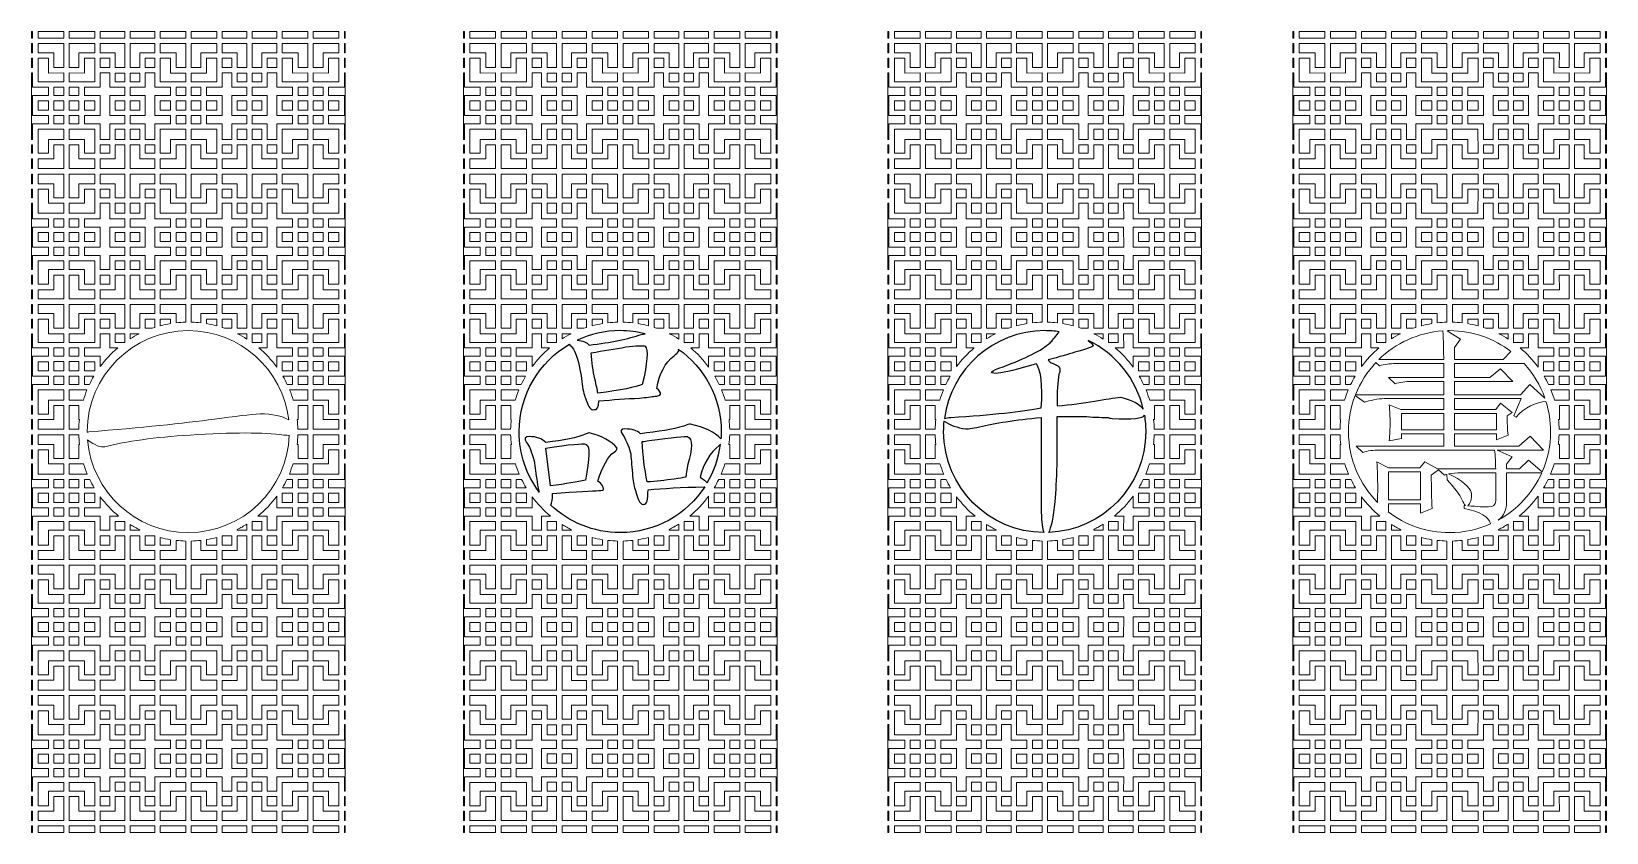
# Model space of a CAD drawing. Header units: centimetres. Extents: x -193 to 324, y -200 to 64.
import ezdxf

# ---------------------------------------------------------------- set-up
doc = ezdxf.new("R2010")
doc.units = ezdxf.units.CM
doc.header["$MEASUREMENT"] = 0
doc.layers.add('layer 1', color=7, linetype='Continuous')

msp = doc.modelspace()

# ---------------------------------------------------------------- linework, layer by layer
at = {"layer": 'layer 1', "color": 114, "lineweight": 9}
for points, knots in [([(-193.07661, 61.44306), (-193.07661, 61.44306), (-193.07661, 63.64122), (-193.07661, 63.64122), (-193.07661, 63.64122), (-193.07661, 63.64122), (-192.71046, 63.64098), (-192.71046, 63.64098), (-192.71046, 63.64098), (-192.71046, 63.64098), (-192.71046, 61.44306), (-192.71046, 61.44306), (-192.71046, 61.44306), (-192.71046, 61.44306), (-193.07661, 61.44306), (-193.07661, 61.44306)], [0, 0, 0, 0, 0.2, 0.2, 0.2, 0.2, 0.4, 0.4, 0.4, 0.4, 0.6, 0.6, 0.6, 0.6, 1, 1, 1, 1]), ([(-190.90796, 63.64099), (-190.90796, 63.64099), (-182.50546, 63.64099), (-182.50546, 63.64099), (-182.50546, 63.64099), (-182.50546, 63.64099), (-182.50546, 61.44306), (-182.50546, 61.44306), (-182.50546, 61.44306), (-182.50546, 61.44306), (-190.90796, 61.44306), (-190.90796, 61.44306), (-190.90796, 61.44306), (-190.90796, 61.44306), (-190.90796, 63.64099), (-190.90796, 63.64099)], [0, 0, 0, 0, 0.2, 0.2, 0.2, 0.2, 0.4, 0.4, 0.4, 0.4, 0.6, 0.6, 0.6, 0.6, 1, 1, 1, 1]), ([(-180.7059, 63.64099), (-180.7059, 63.64099), (-172.3034, 63.64098), (-172.3034, 63.64098), (-172.3034, 63.64098), (-172.3034, 63.64098), (-172.3034, 61.44306), (-172.3034, 61.44306), (-172.3034, 61.44306), (-172.3034, 61.44306), (-180.7059, 61.44306), (-180.7059, 61.44306), (-180.7059, 61.44306), (-180.7059, 61.44306), (-180.7059, 63.64099), (-180.7059, 63.64099)], [0, 0, 0, 0, 0.2, 0.2, 0.2, 0.2, 0.4, 0.4, 0.4, 0.4, 0.6, 0.6, 0.6, 0.6, 1, 1, 1, 1]), ([(-170.5009, 63.64099), (-170.5009, 63.64099), (-162.4384, 63.64099), (-162.4384, 63.64099), (-162.4384, 63.64099), (-162.4384, 63.64099), (-162.4384, 61.44306), (-162.4384, 61.44306), (-162.4384, 61.44306), (-162.4384, 61.44306), (-170.5009, 61.44306), (-170.5009, 61.44306), (-170.5009, 61.44306), (-170.5009, 61.44306), (-170.5009, 63.64099), (-170.5009, 63.64099)], [0, 0, 0, 0, 0.2, 0.2, 0.2, 0.2, 0.4, 0.4, 0.4, 0.4, 0.6, 0.6, 0.6, 0.6, 1, 1, 1, 1]), ([(-160.6584, 63.64099), (-160.6584, 63.64099), (-152.5959, 63.64098), (-152.5959, 63.64098), (-152.5959, 63.64098), (-152.5959, 63.64098), (-152.5959, 61.44306), (-152.5959, 61.44306), (-152.5959, 61.44306), (-152.5959, 61.44306), (-160.6584, 61.44306), (-160.6584, 61.44306), (-160.6584, 61.44306), (-160.6584, 61.44306), (-160.6584, 63.64099), (-160.6584, 63.64099)], [0, 0, 0, 0, 0.2, 0.2, 0.2, 0.2, 0.4, 0.4, 0.4, 0.4, 0.6, 0.6, 0.6, 0.6, 1, 1, 1, 1]), ([(-150.7934, 63.64099), (-150.7934, 63.64099), (-142.39088, 63.64099), (-142.39088, 63.64099), (-142.39088, 63.64099), (-142.39088, 63.64099), (-142.3909, 61.44306), (-142.3909, 61.44306), (-142.3909, 61.44306), (-142.3909, 61.44306), (-150.7934, 61.44306), (-150.7934, 61.44306), (-150.7934, 61.44306), (-150.7934, 61.44306), (-150.7934, 63.64099), (-150.7934, 63.64099)], [0, 0, 0, 0, 0.2, 0.2, 0.2, 0.2, 0.4, 0.4, 0.4, 0.4, 0.6, 0.6, 0.6, 0.6, 1, 1, 1, 1]), ([(-140.59065, 63.64099), (-140.59065, 63.64099), (-132.18815, 63.64098), (-132.18815, 63.64098), (-132.18815, 63.64098), (-132.18815, 63.64098), (-132.18815, 61.44306), (-132.18815, 61.44306), (-132.18815, 61.44306), (-132.18815, 61.44306), (-140.59065, 61.44306), (-140.59065, 61.44306), (-140.59065, 61.44306), (-140.59065, 61.44306), (-140.59065, 63.64099), (-140.59065, 63.64099)], [0, 0, 0, 0, 0.2, 0.2, 0.2, 0.2, 0.4, 0.4, 0.4, 0.4, 0.6, 0.6, 0.6, 0.6, 1, 1, 1, 1]), ([(-130.38565, 63.64099), (-130.38565, 63.64099), (-122.32314, 63.64099), (-122.32314, 63.64099), (-122.32314, 63.64099), (-122.32314, 63.64099), (-122.32315, 61.44306), (-122.32315, 61.44306), (-122.32315, 61.44306), (-122.32315, 61.44306), (-130.38565, 61.44306), (-130.38565, 61.44306), (-130.38565, 61.44306), (-130.38565, 61.44306), (-130.38565, 63.64099), (-130.38565, 63.64099)], [0, 0, 0, 0, 0.2, 0.2, 0.2, 0.2, 0.4, 0.4, 0.4, 0.4, 0.6, 0.6, 0.6, 0.6, 1, 1, 1, 1]), ([(-120.54315, 63.64099), (-120.54315, 63.64099), (-112.48065, 63.64098), (-112.48065, 63.64098), (-112.48065, 63.64098), (-112.48065, 63.64098), (-112.48065, 61.44306), (-112.48065, 61.44306), (-112.48065, 61.44306), (-112.48065, 61.44306), (-120.54315, 61.44306), (-120.54315, 61.44306), (-120.54315, 61.44306), (-120.54315, 61.44306), (-120.54315, 63.64099), (-120.54315, 63.64099)], [0, 0, 0, 0, 0.2, 0.2, 0.2, 0.2, 0.4, 0.4, 0.4, 0.4, 0.6, 0.6, 0.6, 0.6, 1, 1, 1, 1]), ([(-110.67815, 63.64099), (-110.67815, 63.64099), (-102.27564, 63.64099), (-102.27564, 63.64099), (-102.27564, 63.64099), (-102.27564, 63.64099), (-102.27565, 61.44306), (-102.27565, 61.44306), (-102.27565, 61.44306), (-102.27565, 61.44306), (-110.67815, 61.44306), (-110.67815, 61.44306), (-110.67815, 61.44306), (-110.67815, 61.44306), (-110.67815, 63.64099), (-110.67815, 63.64099)], [0, 0, 0, 0, 0.2, 0.2, 0.2, 0.2, 0.4, 0.4, 0.4, 0.4, 0.6, 0.6, 0.6, 0.6, 1, 1, 1, 1]), ([(-100.47609, 63.64099), (-100.47609, 63.64099), (-92.07359, 63.64098), (-92.07359, 63.64098), (-92.07359, 63.64098), (-92.07359, 63.64098), (-92.07359, 61.44306), (-92.07359, 61.44306), (-92.07359, 61.44306), (-92.07359, 61.44306), (-100.47609, 61.44306), (-100.47609, 61.44306), (-100.47609, 61.44306), (-100.47609, 61.44306), (-100.47609, 63.64099), (-100.47609, 63.64099)], [0, 0, 0, 0, 0.2, 0.2, 0.2, 0.2, 0.4, 0.4, 0.4, 0.4, 0.6, 0.6, 0.6, 0.6, 1, 1, 1, 1]), ([(-89.97661, 61.44306), (-89.97661, 61.44306), (-89.97661, 63.64122), (-89.97661, 63.64122), (-89.97661, 63.64122), (-89.97661, 63.64122), (-90.27109, 63.64099), (-90.27109, 63.64099), (-90.27109, 63.64099), (-90.27109, 63.64099), (-90.27109, 61.44306), (-90.27109, 61.44306), (-90.27109, 61.44306), (-90.27109, 61.44306), (-89.97661, 61.44306), (-89.97661, 61.44306)], [0, 0, 0, 0, 0.2, 0.2, 0.2, 0.2, 0.4, 0.4, 0.4, 0.4, 0.6, 0.6, 0.6, 0.6, 1, 1, 1, 1]), ([(-51.17757, 61.44323), (-51.17757, 61.44323), (-50.81039, 61.44324), (-50.81039, 61.44324), (-50.81039, 61.44324), (-50.81039, 61.44324), (-50.81039, 63.64118), (-50.81039, 63.64118), (-50.81039, 63.64118), (-50.81039, 63.64118), (-51.17757, 63.64118), (-51.17757, 63.64118), (-51.17757, 63.64118), (-51.17757, 63.64118), (-51.17757, 61.44323), (-51.17757, 61.44323)], [0, 0, 0, 0, 0.2, 0.2, 0.2, 0.2, 0.4, 0.4, 0.4, 0.4, 0.6, 0.6, 0.6, 0.6, 1, 1, 1, 1]), ([(-40.60539, 63.64098), (-40.60539, 63.64098), (-49.00789, 63.64097), (-49.00789, 63.64097), (-49.00789, 63.64097), (-49.00789, 63.64097), (-49.00789, 61.44324), (-49.00789, 61.44324), (-49.00789, 61.44324), (-49.00789, 61.44324), (-40.60539, 61.44324), (-40.60539, 61.44324), (-40.60539, 61.44324), (-40.60539, 61.44324), (-40.60539, 63.64098), (-40.60539, 63.64098)], [0, 0, 0, 0, 0.2, 0.2, 0.2, 0.2, 0.4, 0.4, 0.4, 0.4, 0.6, 0.6, 0.6, 0.6, 1, 1, 1, 1]), ([(-30.40333, 63.64118), (-30.40333, 63.64118), (-30.40333, 61.44324), (-30.40333, 61.44324), (-30.40333, 61.44324), (-30.40333, 61.44324), (-38.80583, 61.44324), (-38.80583, 61.44324), (-38.80583, 61.44324), (-38.80583, 61.44324), (-38.80583, 63.64118), (-38.80583, 63.64118), (-38.80583, 63.64118), (-38.80583, 63.64118), (-30.40333, 63.64118), (-30.40333, 63.64118)], [0, 0, 0, 0, 0.2, 0.2, 0.2, 0.2, 0.4, 0.4, 0.4, 0.4, 0.6, 0.6, 0.6, 0.6, 1, 1, 1, 1]), ([(-20.53832, 63.64118), (-20.53832, 63.64118), (-20.53833, 61.44324), (-20.53833, 61.44324), (-20.53833, 61.44324), (-20.53833, 61.44324), (-28.60083, 61.44324), (-28.60083, 61.44324), (-28.60083, 61.44324), (-28.60083, 61.44324), (-28.60083, 63.64118), (-28.60083, 63.64118), (-28.60083, 63.64118), (-28.60083, 63.64118), (-20.53832, 63.64118), (-20.53832, 63.64118)], [0, 0, 0, 0, 0.2, 0.2, 0.2, 0.2, 0.4, 0.4, 0.4, 0.4, 0.6, 0.6, 0.6, 0.6, 1, 1, 1, 1]), ([(-10.69584, 63.64118), (-10.69584, 63.64118), (-10.69583, 61.44324), (-10.69583, 61.44324), (-10.69583, 61.44324), (-10.69583, 61.44324), (-18.75833, 61.44324), (-18.75833, 61.44324), (-18.75833, 61.44324), (-18.75833, 61.44324), (-18.75833, 63.64118), (-18.75833, 63.64118), (-18.75833, 63.64118), (-18.75833, 63.64118), (-10.69584, 63.64118), (-10.69584, 63.64118)], [0, 0, 0, 0, 0.2, 0.2, 0.2, 0.2, 0.4, 0.4, 0.4, 0.4, 0.6, 0.6, 0.6, 0.6, 1, 1, 1, 1]), ([(-0.49083, 63.64118), (-0.49083, 63.64118), (-0.49083, 61.44324), (-0.49083, 61.44324), (-0.49083, 61.44324), (-0.49083, 61.44324), (-8.89333, 61.44324), (-8.89333, 61.44324), (-8.89333, 61.44324), (-8.89333, 61.44324), (-8.89333, 63.64118), (-8.89333, 63.64118), (-8.89333, 63.64118), (-8.89333, 63.64118), (-0.49083, 63.64118), (-0.49083, 63.64118)], [0, 0, 0, 0, 0.2, 0.2, 0.2, 0.2, 0.4, 0.4, 0.4, 0.4, 0.6, 0.6, 0.6, 0.6, 1, 1, 1, 1]), ([(9.7119, 63.64118), (9.7119, 63.64118), (9.71192, 61.44324), (9.71192, 61.44324), (9.71192, 61.44324), (9.71192, 61.44324), (1.30942, 61.44324), (1.30942, 61.44324), (1.30942, 61.44324), (1.30942, 61.44324), (1.30941, 63.64118), (1.30941, 63.64118), (1.30941, 63.64118), (1.30941, 63.64118), (9.7119, 63.64118), (9.7119, 63.64118)], [0, 0, 0, 0, 0.2, 0.2, 0.2, 0.2, 0.4, 0.4, 0.4, 0.4, 0.6, 0.6, 0.6, 0.6, 1, 1, 1, 1]), ([(19.5769, 63.64118), (19.5769, 63.64118), (19.57692, 61.44324), (19.57692, 61.44324), (19.57692, 61.44324), (19.57692, 61.44324), (11.51442, 61.44324), (11.51442, 61.44324), (11.51442, 61.44324), (11.51442, 61.44324), (11.51441, 63.64118), (11.51441, 63.64118), (11.51441, 63.64118), (11.51441, 63.64118), (19.5769, 63.64118), (19.5769, 63.64118)], [0, 0, 0, 0, 0.2, 0.2, 0.2, 0.2, 0.4, 0.4, 0.4, 0.4, 0.6, 0.6, 0.6, 0.6, 1, 1, 1, 1]), ([(29.4194, 63.64118), (29.4194, 63.64118), (29.41942, 61.44324), (29.41942, 61.44324), (29.41942, 61.44324), (29.41942, 61.44324), (21.35692, 61.44324), (21.35692, 61.44324), (21.35692, 61.44324), (21.35692, 61.44324), (21.35692, 63.64118), (21.35692, 63.64118), (21.35692, 63.64118), (21.35692, 63.64118), (29.4194, 63.64118), (29.4194, 63.64118)], [0, 0, 0, 0, 0.2, 0.2, 0.2, 0.2, 0.4, 0.4, 0.4, 0.4, 0.6, 0.6, 0.6, 0.6, 1, 1, 1, 1]), ([(39.62444, 63.64118), (39.62444, 63.64118), (39.62442, 61.44324), (39.62442, 61.44324), (39.62442, 61.44324), (39.62442, 61.44324), (31.22192, 61.44324), (31.22192, 61.44324), (31.22192, 61.44324), (31.22192, 61.44324), (31.22192, 63.64118), (31.22192, 63.64118), (31.22192, 63.64118), (31.22192, 63.64118), (39.62444, 63.64118), (39.62444, 63.64118)], [0, 0, 0, 0, 0.2, 0.2, 0.2, 0.2, 0.4, 0.4, 0.4, 0.4, 0.6, 0.6, 0.6, 0.6, 1, 1, 1, 1]), ([(49.82646, 63.64118), (49.82646, 63.64118), (49.82648, 61.44324), (49.82648, 61.44324), (49.82648, 61.44324), (49.82648, 61.44324), (41.42398, 61.44324), (41.42398, 61.44324), (41.42398, 61.44324), (41.42398, 61.44324), (41.42398, 63.64118), (41.42398, 63.64118), (41.42398, 63.64118), (41.42398, 63.64118), (49.82646, 63.64118), (49.82646, 63.64118)], [0, 0, 0, 0, 0.2, 0.2, 0.2, 0.2, 0.4, 0.4, 0.4, 0.4, 0.6, 0.6, 0.6, 0.6, 1, 1, 1, 1]), ([(51.92243, 61.44324), (51.92243, 61.44324), (51.62898, 61.44324), (51.62898, 61.44324), (51.62898, 61.44324), (51.62898, 61.44324), (51.62898, 63.64118), (51.62898, 63.64118), (51.62898, 63.64118), (51.62898, 63.64118), (51.92243, 63.64118), (51.92243, 63.64118), (51.92243, 63.64118), (51.92243, 63.64118), (51.92243, 61.44324), (51.92243, 61.44324)], [0, 0, 0, 0, 0.2, 0.2, 0.2, 0.2, 0.4, 0.4, 0.4, 0.4, 0.6, 0.6, 0.6, 0.6, 1, 1, 1, 1]), ([(88.31532, 61.44324), (88.31532, 61.44324), (88.68137, 61.44324), (88.68137, 61.44324), (88.68137, 61.44324), (88.68137, 61.44324), (88.68137, 63.641), (88.68137, 63.641), (88.68137, 63.641), (88.68137, 63.641), (88.31532, 63.641), (88.31532, 63.641), (88.31532, 63.641), (88.31532, 63.641), (88.31532, 61.44324), (88.31532, 61.44324)], [0, 0, 0, 0, 0.2, 0.2, 0.2, 0.2, 0.4, 0.4, 0.4, 0.4, 0.6, 0.6, 0.6, 0.6, 1, 1, 1, 1]), ([(98.88637, 63.64098), (98.88637, 63.64098), (90.48387, 63.64097), (90.48387, 63.64097), (90.48387, 63.64097), (90.48387, 63.64097), (90.48387, 61.44324), (90.48387, 61.44324), (90.48387, 61.44324), (90.48387, 61.44324), (98.88637, 61.44324), (98.88637, 61.44324), (98.88637, 61.44324), (98.88637, 61.44324), (98.88637, 63.64098), (98.88637, 63.64098)], [0, 0, 0, 0, 0.2, 0.2, 0.2, 0.2, 0.4, 0.4, 0.4, 0.4, 0.6, 0.6, 0.6, 0.6, 1, 1, 1, 1]), ([(100.68593, 63.64097), (100.68593, 63.64097), (109.08843, 63.64097), (109.08843, 63.64097), (109.08843, 63.64097), (109.08843, 63.64097), (109.08843, 61.44324), (109.08843, 61.44324), (109.08843, 61.44324), (109.08843, 61.44324), (100.68593, 61.44324), (100.68593, 61.44324), (100.68593, 61.44324), (100.68593, 61.44324), (100.68593, 63.64097), (100.68593, 63.64097)], [0, 0, 0, 0, 0.2, 0.2, 0.2, 0.2, 0.4, 0.4, 0.4, 0.4, 0.6, 0.6, 0.6, 0.6, 1, 1, 1, 1]), ([(110.89093, 63.64097), (110.89093, 63.64097), (118.95343, 63.64098), (118.95343, 63.64098), (118.95343, 63.64098), (118.95343, 63.64098), (118.95343, 61.44324), (118.95343, 61.44324), (118.95343, 61.44324), (118.95343, 61.44324), (110.89093, 61.44324), (110.89093, 61.44324), (110.89093, 61.44324), (110.89093, 61.44324), (110.89093, 63.64097), (110.89093, 63.64097)], [0, 0, 0, 0, 0.2, 0.2, 0.2, 0.2, 0.4, 0.4, 0.4, 0.4, 0.6, 0.6, 0.6, 0.6, 1, 1, 1, 1]), ([(120.73343, 63.64097), (120.73343, 63.64097), (128.79593, 63.64097), (128.79593, 63.64097), (128.79593, 63.64097), (128.79593, 63.64097), (128.79593, 61.44324), (128.79593, 61.44324), (128.79593, 61.44324), (128.79593, 61.44324), (120.73343, 61.44324), (120.73343, 61.44324), (120.73343, 61.44324), (120.73343, 61.44324), (120.73343, 63.64097), (120.73343, 63.64097)], [0, 0, 0, 0, 0.2, 0.2, 0.2, 0.2, 0.4, 0.4, 0.4, 0.4, 0.6, 0.6, 0.6, 0.6, 1, 1, 1, 1]), ([(130.59843, 63.64097), (130.59843, 63.64097), (139.00093, 63.64098), (139.00093, 63.64098), (139.00093, 63.64098), (139.00093, 63.64098), (139.00093, 61.44324), (139.00093, 61.44324), (139.00093, 61.44324), (139.00093, 61.44324), (130.59843, 61.44324), (130.59843, 61.44324), (130.59843, 61.44324), (130.59843, 61.44324), (130.59843, 63.64097), (130.59843, 63.64097)], [0, 0, 0, 0, 0.2, 0.2, 0.2, 0.2, 0.4, 0.4, 0.4, 0.4, 0.6, 0.6, 0.6, 0.6, 1, 1, 1, 1]), ([(140.80117, 63.64097), (140.80117, 63.64097), (149.20368, 63.64097), (149.20368, 63.64097), (149.20368, 63.64097), (149.20368, 63.64097), (149.20368, 61.44324), (149.20368, 61.44324), (149.20368, 61.44324), (149.20368, 61.44324), (140.80118, 61.44324), (140.80118, 61.44324), (140.80118, 61.44324), (140.80118, 61.44324), (140.80117, 63.64097), (140.80117, 63.64097)], [0, 0, 0, 0, 0.2, 0.2, 0.2, 0.2, 0.4, 0.4, 0.4, 0.4, 0.6, 0.6, 0.6, 0.6, 1, 1, 1, 1]), ([(151.00618, 63.64097), (151.00618, 63.64097), (159.06868, 63.64098), (159.06868, 63.64098), (159.06868, 63.64098), (159.06868, 63.64098), (159.06868, 61.44324), (159.06868, 61.44324), (159.06868, 61.44324), (159.06868, 61.44324), (151.00618, 61.44324), (151.00618, 61.44324), (151.00618, 61.44324), (151.00618, 61.44324), (151.00618, 63.64097), (151.00618, 63.64097)], [0, 0, 0, 0, 0.2, 0.2, 0.2, 0.2, 0.4, 0.4, 0.4, 0.4, 0.6, 0.6, 0.6, 0.6, 1, 1, 1, 1]), ([(160.84868, 63.64097), (160.84868, 63.64097), (168.91118, 63.64097), (168.91118, 63.64097), (168.91118, 63.64097), (168.91118, 63.64097), (168.91118, 61.44324), (168.91118, 61.44324), (168.91118, 61.44324), (168.91118, 61.44324), (160.84868, 61.44324), (160.84868, 61.44324), (160.84868, 61.44324), (160.84868, 61.44324), (160.84868, 63.64097), (160.84868, 63.64097)], [0, 0, 0, 0, 0.2, 0.2, 0.2, 0.2, 0.4, 0.4, 0.4, 0.4, 0.6, 0.6, 0.6, 0.6, 1, 1, 1, 1]), ([(170.71368, 63.64097), (170.71368, 63.64097), (179.11618, 63.64098), (179.11618, 63.64098), (179.11618, 63.64098), (179.11618, 63.64098), (179.11618, 61.44324), (179.11618, 61.44324), (179.11618, 61.44324), (179.11618, 61.44324), (170.71368, 61.44324), (170.71368, 61.44324), (170.71368, 61.44324), (170.71368, 61.44324), (170.71368, 63.64097), (170.71368, 63.64097)], [0, 0, 0, 0, 0.2, 0.2, 0.2, 0.2, 0.4, 0.4, 0.4, 0.4, 0.6, 0.6, 0.6, 0.6, 1, 1, 1, 1]), ([(180.91574, 63.64097), (180.91574, 63.64097), (189.31824, 63.64097), (189.31824, 63.64097), (189.31824, 63.64097), (189.31824, 63.64097), (189.31824, 61.44324), (189.31824, 61.44324), (189.31824, 61.44324), (189.31824, 61.44324), (180.91574, 61.44324), (180.91574, 61.44324), (180.91574, 61.44324), (180.91574, 61.44324), (180.91574, 63.64097), (180.91574, 63.64097)], [0, 0, 0, 0, 0.2, 0.2, 0.2, 0.2, 0.4, 0.4, 0.4, 0.4, 0.6, 0.6, 0.6, 0.6, 1, 1, 1, 1]), ([(191.12074, 63.64097), (191.12074, 63.64097), (191.41532, 63.641), (191.41532, 63.641), (191.41532, 63.641), (191.41532, 63.641), (191.41532, 61.44324), (191.41532, 61.44324), (191.41532, 61.44324), (191.41532, 61.44324), (191.12074, 61.44324), (191.12074, 61.44324), (191.12074, 61.44324), (191.12074, 61.44324), (191.12074, 63.64097), (191.12074, 63.64097)], [0, 0, 0, 0, 0.2, 0.2, 0.2, 0.2, 0.4, 0.4, 0.4, 0.4, 0.6, 0.6, 0.6, 0.6, 1, 1, 1, 1]), ([(221.34187, 61.44297), (221.34187, 61.44297), (221.70796, 61.44297), (221.70796, 61.44297), (221.70796, 61.44297), (221.70796, 61.44297), (221.70796, 63.64098), (221.70796, 63.64098), (221.70796, 63.64098), (221.70796, 63.64098), (221.34187, 63.64098), (221.34187, 63.64098), (221.34187, 63.64098), (221.34187, 63.64098), (221.34187, 61.44297), (221.34187, 61.44297)], [0, 0, 0, 0, 0.2, 0.2, 0.2, 0.2, 0.4, 0.4, 0.4, 0.4, 0.6, 0.6, 0.6, 0.6, 1, 1, 1, 1]), ([(231.91296, 63.64098), (231.91296, 63.64098), (223.51046, 63.64098), (223.51046, 63.64098), (223.51046, 63.64098), (223.51046, 63.64098), (223.51046, 61.44297), (223.51046, 61.44297), (223.51046, 61.44297), (223.51046, 61.44297), (231.91296, 61.44297), (231.91296, 61.44297), (231.91296, 61.44297), (231.91296, 61.44297), (231.91296, 63.64098), (231.91296, 63.64098)], [0, 0, 0, 0, 0.2, 0.2, 0.2, 0.2, 0.4, 0.4, 0.4, 0.4, 0.6, 0.6, 0.6, 0.6, 1, 1, 1, 1]), ([(242.11502, 63.64098), (242.11502, 63.64098), (242.11502, 61.44297), (242.11502, 61.44297), (242.11502, 61.44297), (242.11502, 61.44297), (233.71252, 61.44297), (233.71252, 61.44297), (233.71252, 61.44297), (233.71252, 61.44297), (233.71254, 63.64098), (233.71254, 63.64098), (233.71254, 63.64098), (233.71254, 63.64098), (242.11502, 63.64098), (242.11502, 63.64098)], [0, 0, 0, 0, 0.2, 0.2, 0.2, 0.2, 0.4, 0.4, 0.4, 0.4, 0.6, 0.6, 0.6, 0.6, 1, 1, 1, 1]), ([(251.98002, 63.64098), (251.98002, 63.64098), (251.98002, 61.44297), (251.98002, 61.44297), (251.98002, 61.44297), (251.98002, 61.44297), (243.91752, 61.44297), (243.91752, 61.44297), (243.91752, 61.44297), (243.91752, 61.44297), (243.91752, 63.64098), (243.91752, 63.64098), (243.91752, 63.64098), (243.91752, 63.64098), (251.98002, 63.64098), (251.98002, 63.64098)], [0, 0, 0, 0, 0.2, 0.2, 0.2, 0.2, 0.4, 0.4, 0.4, 0.4, 0.6, 0.6, 0.6, 0.6, 1, 1, 1, 1]), ([(261.82253, 63.64098), (261.82253, 63.64098), (261.82252, 61.44297), (261.82252, 61.44297), (261.82252, 61.44297), (261.82252, 61.44297), (253.76002, 61.44297), (253.76002, 61.44297), (253.76002, 61.44297), (253.76002, 61.44297), (253.76002, 63.64098), (253.76002, 63.64098), (253.76002, 63.64098), (253.76002, 63.64098), (261.82253, 63.64098), (261.82253, 63.64098)], [0, 0, 0, 0, 0.2, 0.2, 0.2, 0.2, 0.4, 0.4, 0.4, 0.4, 0.6, 0.6, 0.6, 0.6, 1, 1, 1, 1]), ([(272.02751, 63.64098), (272.02751, 63.64098), (272.02752, 61.44297), (272.02752, 61.44297), (272.02752, 61.44297), (272.02752, 61.44297), (263.62502, 61.44297), (263.62502, 61.44297), (263.62502, 61.44297), (263.62502, 61.44297), (263.62502, 63.64098), (263.62502, 63.64098), (263.62502, 63.64098), (263.62502, 63.64098), (272.02751, 63.64098), (272.02751, 63.64098)], [0, 0, 0, 0, 0.2, 0.2, 0.2, 0.2, 0.4, 0.4, 0.4, 0.4, 0.6, 0.6, 0.6, 0.6, 1, 1, 1, 1]), ([(282.23027, 63.64098), (282.23027, 63.64098), (282.23027, 61.44297), (282.23027, 61.44297), (282.23027, 61.44297), (282.23027, 61.44297), (273.82777, 61.44297), (273.82777, 61.44297), (273.82777, 61.44297), (273.82777, 61.44297), (273.82776, 63.64098), (273.82776, 63.64098), (273.82776, 63.64098), (273.82776, 63.64098), (282.23027, 63.64098), (282.23027, 63.64098)], [0, 0, 0, 0, 0.2, 0.2, 0.2, 0.2, 0.4, 0.4, 0.4, 0.4, 0.6, 0.6, 0.6, 0.6, 1, 1, 1, 1]), ([(292.09528, 63.64098), (292.09528, 63.64098), (292.09527, 61.44297), (292.09527, 61.44297), (292.09527, 61.44297), (292.09527, 61.44297), (284.03277, 61.44297), (284.03277, 61.44297), (284.03277, 61.44297), (284.03277, 61.44297), (284.03276, 63.64098), (284.03276, 63.64098), (284.03276, 63.64098), (284.03276, 63.64098), (292.09528, 63.64098), (292.09528, 63.64098)], [0, 0, 0, 0, 0.2, 0.2, 0.2, 0.2, 0.4, 0.4, 0.4, 0.4, 0.6, 0.6, 0.6, 0.6, 1, 1, 1, 1]), ([(301.93776, 63.64098), (301.93776, 63.64098), (301.93777, 61.44297), (301.93777, 61.44297), (301.93777, 61.44297), (301.93777, 61.44297), (293.87527, 61.44297), (293.87527, 61.44297), (293.87527, 61.44297), (293.87527, 61.44297), (293.87527, 63.64098), (293.87527, 63.64098), (293.87527, 63.64098), (293.87527, 63.64098), (301.93776, 63.64098), (301.93776, 63.64098)], [0, 0, 0, 0, 0.2, 0.2, 0.2, 0.2, 0.4, 0.4, 0.4, 0.4, 0.6, 0.6, 0.6, 0.6, 1, 1, 1, 1]), ([(312.14276, 63.64098), (312.14276, 63.64098), (312.14277, 61.44297), (312.14277, 61.44297), (312.14277, 61.44297), (312.14277, 61.44297), (303.74027, 61.44297), (303.74027, 61.44297), (303.74027, 61.44297), (303.74027, 61.44297), (303.74027, 63.64098), (303.74027, 63.64098), (303.74027, 63.64098), (303.74027, 63.64098), (312.14276, 63.64098), (312.14276, 63.64098)], [0, 0, 0, 0, 0.2, 0.2, 0.2, 0.2, 0.4, 0.4, 0.4, 0.4, 0.6, 0.6, 0.6, 0.6, 1, 1, 1, 1]), ([(322.34482, 63.64098), (322.34482, 63.64098), (322.34483, 61.44297), (322.34483, 61.44297), (322.34483, 61.44297), (322.34483, 61.44297), (313.94233, 61.44297), (313.94233, 61.44297), (313.94233, 61.44297), (313.94233, 61.44297), (313.94233, 63.64098), (313.94233, 63.64098), (313.94233, 63.64098), (313.94233, 63.64098), (322.34482, 63.64098), (322.34482, 63.64098)], [0, 0, 0, 0, 0.2, 0.2, 0.2, 0.2, 0.4, 0.4, 0.4, 0.4, 0.6, 0.6, 0.6, 0.6, 1, 1, 1, 1]), ([(324.44187, 61.44297), (324.44187, 61.44297), (324.14733, 61.44297), (324.14733, 61.44297), (324.14733, 61.44297), (324.14733, 61.44297), (324.14733, 63.64098), (324.14733, 63.64098), (324.14733, 63.64098), (324.14733, 63.64098), (324.44187, 63.64098), (324.44187, 63.64098), (324.44187, 63.64098), (324.44187, 63.64098), (324.44187, 61.44297), (324.44187, 61.44297)], [0, 0, 0, 0, 0.2, 0.2, 0.2, 0.2, 0.4, 0.4, 0.4, 0.4, 0.6, 0.6, 0.6, 0.6, 1, 1, 1, 1]), ([(-193.07661, 56.63382), (-193.07661, 56.63382), (-193.07661, 59.64387), (-193.07661, 59.64387), (-193.07661, 59.64387), (-193.07661, 59.64387), (-192.71046, 59.64382), (-192.71046, 59.64382), (-192.71046, 59.64382), (-192.71046, 59.64382), (-192.71046, 56.63382), (-192.71046, 56.63382), (-192.71046, 56.63382), (-192.71046, 56.63382), (-193.07661, 56.63382), (-193.07661, 56.63382)], [0, 0, 0, 0, 0.2, 0.2, 0.2, 0.2, 0.4, 0.4, 0.4, 0.4, 0.6, 0.6, 0.6, 0.6, 1, 1, 1, 1]), ([(-182.50546, 59.64382), (-182.50546, 59.64382), (-182.50546, 51.78882), (-182.50546, 51.78882), (-182.50546, 51.78882), (-182.50546, 51.78882), (-185.70546, 51.78882), (-185.70546, 51.78882), (-185.70546, 51.78882), (-185.70546, 51.78882), (-185.70296, 56.63382), (-185.70296, 56.63382), (-185.70296, 56.63382), (-185.70296, 56.63382), (-190.90796, 56.63382), (-190.90796, 56.63382), (-190.90796, 56.63382), (-190.90796, 56.63382), (-190.90796, 59.64382), (-190.90796, 59.64382), (-190.90796, 59.64382), (-190.90796, 59.64382), (-182.50546, 59.64382), (-182.50546, 59.64382)], [0, 0, 0, 0, 0.142857143, 0.142857143, 0.142857143, 0.142857143, 0.285714286, 0.285714286, 0.285714286, 0.285714286, 0.428571429, 0.428571429, 0.428571429, 0.428571429, 0.571428571, 0.571428571, 0.571428571, 0.571428571, 0.714285714, 0.714285714, 0.714285714, 0.714285714, 1, 1, 1, 1]), ([(-180.7059, 59.64382), (-180.7059, 59.64382), (-180.7059, 51.78882), (-180.7059, 51.78882), (-180.7059, 51.78882), (-180.7059, 51.78882), (-177.5059, 51.78882), (-177.5059, 51.78882), (-177.5059, 51.78882), (-177.5059, 51.78882), (-177.5084, 56.63382), (-177.5084, 56.63382), (-177.5084, 56.63382), (-177.5084, 56.63382), (-172.3034, 56.63382), (-172.3034, 56.63382), (-172.3034, 56.63382), (-172.3034, 56.63382), (-172.3034, 59.64382), (-172.3034, 59.64382), (-172.3034, 59.64382), (-172.3034, 59.64382), (-180.7059, 59.64382), (-180.7059, 59.64382)], [0, 0, 0, 0, 0.142857143, 0.142857143, 0.142857143, 0.142857143, 0.285714286, 0.285714286, 0.285714286, 0.285714286, 0.428571429, 0.428571429, 0.428571429, 0.428571429, 0.571428571, 0.571428571, 0.571428571, 0.571428571, 0.714285714, 0.714285714, 0.714285714, 0.714285714, 1, 1, 1, 1]), ([(-162.4384, 59.64382), (-162.4384, 59.64382), (-162.4384, 51.78882), (-162.4384, 51.78882), (-162.4384, 51.78882), (-162.4384, 51.78882), (-165.57091, 51.78882), (-165.57091, 51.78882), (-165.57091, 51.78882), (-165.57091, 51.78882), (-165.5684, 56.63382), (-165.5684, 56.63382), (-165.5684, 56.63382), (-165.5684, 56.63382), (-170.5009, 56.63382), (-170.5009, 56.63382), (-170.5009, 56.63382), (-170.5009, 56.63382), (-170.5009, 59.64382), (-170.5009, 59.64382), (-170.5009, 59.64382), (-170.5009, 59.64382), (-162.4384, 59.64382), (-162.4384, 59.64382)], [0, 0, 0, 0, 0.142857143, 0.142857143, 0.142857143, 0.142857143, 0.285714286, 0.285714286, 0.285714286, 0.285714286, 0.428571429, 0.428571429, 0.428571429, 0.428571429, 0.571428571, 0.571428571, 0.571428571, 0.571428571, 0.714285714, 0.714285714, 0.714285714, 0.714285714, 1, 1, 1, 1]), ([(-157.5284, 56.63382), (-157.5284, 56.63382), (-157.5284, 51.78882), (-157.5284, 51.78882), (-157.5284, 51.78882), (-157.5284, 51.78882), (-160.6584, 51.78882), (-160.6584, 51.78882), (-160.6584, 51.78882), (-160.6584, 51.78882), (-160.6584, 59.64382), (-160.6584, 59.64382), (-160.6584, 59.64382), (-160.6584, 59.64382), (-152.5959, 59.64382), (-152.5959, 59.64382), (-152.5959, 59.64382), (-152.5959, 59.64382), (-152.5959, 56.63382), (-152.5959, 56.63382), (-152.5959, 56.63382), (-152.5959, 56.63382), (-157.5284, 56.63382), (-157.5284, 56.63382)], [0, 0, 0, 0, 0.142857143, 0.142857143, 0.142857143, 0.142857143, 0.285714286, 0.285714286, 0.285714286, 0.285714286, 0.428571429, 0.428571429, 0.428571429, 0.428571429, 0.571428571, 0.571428571, 0.571428571, 0.571428571, 0.714285714, 0.714285714, 0.714285714, 0.714285714, 1, 1, 1, 1]), ([(-142.3909, 51.78882), (-142.3909, 51.78882), (-145.5909, 51.78882), (-145.5909, 51.78882), (-145.5909, 51.78882), (-145.5909, 51.78882), (-145.58841, 56.63382), (-145.58841, 56.63382), (-145.58841, 56.63382), (-145.58841, 56.63382), (-150.7934, 56.63382), (-150.7934, 56.63382), (-150.7934, 56.63382), (-150.7934, 56.63382), (-150.7934, 59.64382), (-150.7934, 59.64382), (-150.7934, 59.64382), (-150.7934, 59.64382), (-142.3909, 59.64382), (-142.3909, 59.64382), (-142.3909, 59.64382), (-142.3909, 59.64382), (-142.3909, 51.78882), (-142.3909, 51.78882)], [0, 0, 0, 0, 0.142857143, 0.142857143, 0.142857143, 0.142857143, 0.285714286, 0.285714286, 0.285714286, 0.285714286, 0.428571429, 0.428571429, 0.428571429, 0.428571429, 0.571428571, 0.571428571, 0.571428571, 0.571428571, 0.714285714, 0.714285714, 0.714285714, 0.714285714, 1, 1, 1, 1]), ([(-140.59065, 51.78882), (-140.59065, 51.78882), (-137.39065, 51.78882), (-137.39065, 51.78882), (-137.39065, 51.78882), (-137.39065, 51.78882), (-137.39314, 56.63382), (-137.39314, 56.63382), (-137.39314, 56.63382), (-137.39314, 56.63382), (-132.18815, 56.63382), (-132.18815, 56.63382), (-132.18815, 56.63382), (-132.18815, 56.63382), (-132.18815, 59.64382), (-132.18815, 59.64382), (-132.18815, 59.64382), (-132.18815, 59.64382), (-140.59065, 59.64382), (-140.59065, 59.64382), (-140.59065, 59.64382), (-140.59065, 59.64382), (-140.59065, 51.78882), (-140.59065, 51.78882)], [0, 0, 0, 0, 0.142857143, 0.142857143, 0.142857143, 0.142857143, 0.285714286, 0.285714286, 0.285714286, 0.285714286, 0.428571429, 0.428571429, 0.428571429, 0.428571429, 0.571428571, 0.571428571, 0.571428571, 0.571428571, 0.714285714, 0.714285714, 0.714285714, 0.714285714, 1, 1, 1, 1]), ([(-125.45315, 56.63382), (-125.45315, 56.63382), (-125.45315, 51.78882), (-125.45315, 51.78882), (-125.45315, 51.78882), (-125.45315, 51.78882), (-122.32315, 51.78882), (-122.32315, 51.78882), (-122.32315, 51.78882), (-122.32315, 51.78882), (-122.32315, 59.64382), (-122.32315, 59.64382), (-122.32315, 59.64382), (-122.32315, 59.64382), (-130.38565, 59.64382), (-130.38565, 59.64382), (-130.38565, 59.64382), (-130.38565, 59.64382), (-130.38565, 56.63382), (-130.38565, 56.63382), (-130.38565, 56.63382), (-130.38565, 56.63382), (-125.45315, 56.63382), (-125.45315, 56.63382)], [0, 0, 0, 0, 0.142857143, 0.142857143, 0.142857143, 0.142857143, 0.285714286, 0.285714286, 0.285714286, 0.285714286, 0.428571429, 0.428571429, 0.428571429, 0.428571429, 0.571428571, 0.571428571, 0.571428571, 0.571428571, 0.714285714, 0.714285714, 0.714285714, 0.714285714, 1, 1, 1, 1]), ([(-120.54315, 59.64382), (-120.54315, 59.64382), (-120.54315, 51.78882), (-120.54315, 51.78882), (-120.54315, 51.78882), (-120.54315, 51.78882), (-117.41064, 51.78882), (-117.41064, 51.78882), (-117.41064, 51.78882), (-117.41064, 51.78882), (-117.41315, 56.63382), (-117.41315, 56.63382), (-117.41315, 56.63382), (-117.41315, 56.63382), (-112.48065, 56.63382), (-112.48065, 56.63382), (-112.48065, 56.63382), (-112.48065, 56.63382), (-112.48065, 59.64382), (-112.48065, 59.64382), (-112.48065, 59.64382), (-112.48065, 59.64382), (-120.54315, 59.64382), (-120.54315, 59.64382)], [0, 0, 0, 0, 0.142857143, 0.142857143, 0.142857143, 0.142857143, 0.285714286, 0.285714286, 0.285714286, 0.285714286, 0.428571429, 0.428571429, 0.428571429, 0.428571429, 0.571428571, 0.571428571, 0.571428571, 0.571428571, 0.714285714, 0.714285714, 0.714285714, 0.714285714, 1, 1, 1, 1]), ([(-102.27565, 59.64382), (-102.27565, 59.64382), (-102.27565, 51.78882), (-102.27565, 51.78882), (-102.27565, 51.78882), (-102.27565, 51.78882), (-105.47565, 51.78882), (-105.47565, 51.78882), (-105.47565, 51.78882), (-105.47565, 51.78882), (-105.47315, 56.63382), (-105.47315, 56.63382), (-105.47315, 56.63382), (-105.47315, 56.63382), (-110.67815, 56.63382), (-110.67815, 56.63382), (-110.67815, 56.63382), (-110.67815, 56.63382), (-110.67815, 59.64382), (-110.67815, 59.64382), (-110.67815, 59.64382), (-110.67815, 59.64382), (-102.27565, 59.64382), (-102.27565, 59.64382)], [0, 0, 0, 0, 0.142857143, 0.142857143, 0.142857143, 0.142857143, 0.285714286, 0.285714286, 0.285714286, 0.285714286, 0.428571429, 0.428571429, 0.428571429, 0.428571429, 0.571428571, 0.571428571, 0.571428571, 0.571428571, 0.714285714, 0.714285714, 0.714285714, 0.714285714, 1, 1, 1, 1]), ([(-100.47609, 59.64382), (-100.47609, 59.64382), (-100.47609, 51.78882), (-100.47609, 51.78882), (-100.47609, 51.78882), (-100.47609, 51.78882), (-97.27609, 51.78882), (-97.27609, 51.78882), (-97.27609, 51.78882), (-97.27609, 51.78882), (-97.27859, 56.63382), (-97.27859, 56.63382), (-97.27859, 56.63382), (-97.27859, 56.63382), (-92.07359, 56.63382), (-92.07359, 56.63382), (-92.07359, 56.63382), (-92.07359, 56.63382), (-92.07359, 59.64382), (-92.07359, 59.64382), (-92.07359, 59.64382), (-92.07359, 59.64382), (-100.47609, 59.64382), (-100.47609, 59.64382)], [0, 0, 0, 0, 0.142857143, 0.142857143, 0.142857143, 0.142857143, 0.285714286, 0.285714286, 0.285714286, 0.285714286, 0.428571429, 0.428571429, 0.428571429, 0.428571429, 0.571428571, 0.571428571, 0.571428571, 0.571428571, 0.714285714, 0.714285714, 0.714285714, 0.714285714, 1, 1, 1, 1]), ([(-89.9766, 59.64382), (-89.9766, 59.64382), (-89.97661, 56.63381), (-89.97661, 56.63381), (-89.97661, 56.63381), (-89.97661, 56.63381), (-90.27109, 56.63382), (-90.27109, 56.63382), (-90.27109, 56.63382), (-90.27109, 56.63382), (-90.27109, 59.64382), (-90.27109, 59.64382), (-90.27109, 59.64382), (-90.27109, 59.64382), (-89.9766, 59.64382), (-89.9766, 59.64382)], [0, 0, 0, 0, 0.2, 0.2, 0.2, 0.2, 0.4, 0.4, 0.4, 0.4, 0.6, 0.6, 0.6, 0.6, 1, 1, 1, 1]), ([(-51.17757, 56.63399), (-51.17757, 56.63399), (-50.81039, 56.634), (-50.81039, 56.634), (-50.81039, 56.634), (-50.81039, 56.634), (-50.81039, 59.644), (-50.81039, 59.644), (-50.81039, 59.644), (-50.81039, 59.644), (-51.17757, 59.644), (-51.17757, 59.644), (-51.17757, 59.644), (-51.17757, 59.644), (-51.17757, 56.63399), (-51.17757, 56.63399)], [0, 0, 0, 0, 0.2, 0.2, 0.2, 0.2, 0.4, 0.4, 0.4, 0.4, 0.6, 0.6, 0.6, 0.6, 1, 1, 1, 1]), ([(-40.60539, 59.644), (-40.60539, 59.644), (-40.60539, 51.789), (-40.60539, 51.789), (-40.60539, 51.789), (-40.60539, 51.789), (-43.80539, 51.789), (-43.80539, 51.789), (-43.80539, 51.789), (-43.80539, 51.789), (-43.80289, 56.634), (-43.80289, 56.634), (-43.80289, 56.634), (-43.80289, 56.634), (-49.00789, 56.634), (-49.00789, 56.634), (-49.00789, 56.634), (-49.00789, 56.634), (-49.00789, 59.644), (-49.00789, 59.644), (-49.00789, 59.644), (-49.00789, 59.644), (-40.60539, 59.644), (-40.60539, 59.644)], [0, 0, 0, 0, 0.142857143, 0.142857143, 0.142857143, 0.142857143, 0.285714286, 0.285714286, 0.285714286, 0.285714286, 0.428571429, 0.428571429, 0.428571429, 0.428571429, 0.571428571, 0.571428571, 0.571428571, 0.571428571, 0.714285714, 0.714285714, 0.714285714, 0.714285714, 1, 1, 1, 1]), ([(-38.80583, 59.644), (-38.80583, 59.644), (-38.80583, 51.789), (-38.80583, 51.789), (-38.80583, 51.789), (-38.80583, 51.789), (-35.60583, 51.789), (-35.60583, 51.789), (-35.60583, 51.789), (-35.60583, 51.789), (-35.60833, 56.634), (-35.60833, 56.634), (-35.60833, 56.634), (-35.60833, 56.634), (-30.40333, 56.634), (-30.40333, 56.634), (-30.40333, 56.634), (-30.40333, 56.634), (-30.40333, 59.644), (-30.40333, 59.644), (-30.40333, 59.644), (-30.40333, 59.644), (-38.80583, 59.644), (-38.80583, 59.644)], [0, 0, 0, 0, 0.142857143, 0.142857143, 0.142857143, 0.142857143, 0.285714286, 0.285714286, 0.285714286, 0.285714286, 0.428571429, 0.428571429, 0.428571429, 0.428571429, 0.571428571, 0.571428571, 0.571428571, 0.571428571, 0.714285714, 0.714285714, 0.714285714, 0.714285714, 1, 1, 1, 1]), ([(-20.53833, 59.644), (-20.53833, 59.644), (-20.53833, 51.789), (-20.53833, 51.789), (-20.53833, 51.789), (-20.53833, 51.789), (-23.67084, 51.789), (-23.67084, 51.789), (-23.67084, 51.789), (-23.67084, 51.789), (-23.66833, 56.634), (-23.66833, 56.634), (-23.66833, 56.634), (-23.66833, 56.634), (-28.60083, 56.634), (-28.60083, 56.634), (-28.60083, 56.634), (-28.60083, 56.634), (-28.60083, 59.644), (-28.60083, 59.644), (-28.60083, 59.644), (-28.60083, 59.644), (-20.53833, 59.644), (-20.53833, 59.644)], [0, 0, 0, 0, 0.142857143, 0.142857143, 0.142857143, 0.142857143, 0.285714286, 0.285714286, 0.285714286, 0.285714286, 0.428571429, 0.428571429, 0.428571429, 0.428571429, 0.571428571, 0.571428571, 0.571428571, 0.571428571, 0.714285714, 0.714285714, 0.714285714, 0.714285714, 1, 1, 1, 1]), ([(-15.62833, 56.634), (-15.62833, 56.634), (-15.62833, 51.789), (-15.62833, 51.789), (-15.62833, 51.789), (-15.62833, 51.789), (-18.75833, 51.789), (-18.75833, 51.789), (-18.75833, 51.789), (-18.75833, 51.789), (-18.75833, 59.644), (-18.75833, 59.644), (-18.75833, 59.644), (-18.75833, 59.644), (-10.69583, 59.644), (-10.69583, 59.644), (-10.69583, 59.644), (-10.69583, 59.644), (-10.69583, 56.634), (-10.69583, 56.634), (-10.69583, 56.634), (-10.69583, 56.634), (-15.62833, 56.634), (-15.62833, 56.634)], [0, 0, 0, 0, 0.142857143, 0.142857143, 0.142857143, 0.142857143, 0.285714286, 0.285714286, 0.285714286, 0.285714286, 0.428571429, 0.428571429, 0.428571429, 0.428571429, 0.571428571, 0.571428571, 0.571428571, 0.571428571, 0.714285714, 0.714285714, 0.714285714, 0.714285714, 1, 1, 1, 1]), ([(-0.49083, 51.789), (-0.49083, 51.789), (-3.69083, 51.789), (-3.69083, 51.789), (-3.69083, 51.789), (-3.69083, 51.789), (-3.68834, 56.634), (-3.68834, 56.634), (-3.68834, 56.634), (-3.68834, 56.634), (-8.89333, 56.634), (-8.89333, 56.634), (-8.89333, 56.634), (-8.89333, 56.634), (-8.89333, 59.644), (-8.89333, 59.644), (-8.89333, 59.644), (-8.89333, 59.644), (-0.49083, 59.644), (-0.49083, 59.644), (-0.49083, 59.644), (-0.49083, 59.644), (-0.49083, 51.789), (-0.49083, 51.789)], [0, 0, 0, 0, 0.142857143, 0.142857143, 0.142857143, 0.142857143, 0.285714286, 0.285714286, 0.285714286, 0.285714286, 0.428571429, 0.428571429, 0.428571429, 0.428571429, 0.571428571, 0.571428571, 0.571428571, 0.571428571, 0.714285714, 0.714285714, 0.714285714, 0.714285714, 1, 1, 1, 1]), ([(1.30942, 51.789), (1.30942, 51.789), (4.50942, 51.789), (4.50942, 51.789), (4.50942, 51.789), (4.50942, 51.789), (4.50693, 56.634), (4.50693, 56.634), (4.50693, 56.634), (4.50693, 56.634), (9.71192, 56.634), (9.71192, 56.634), (9.71192, 56.634), (9.71192, 56.634), (9.71192, 59.644), (9.71192, 59.644), (9.71192, 59.644), (9.71192, 59.644), (1.30942, 59.644), (1.30942, 59.644), (1.30942, 59.644), (1.30942, 59.644), (1.30942, 51.789), (1.30942, 51.789)], [0, 0, 0, 0, 0.142857143, 0.142857143, 0.142857143, 0.142857143, 0.285714286, 0.285714286, 0.285714286, 0.285714286, 0.428571429, 0.428571429, 0.428571429, 0.428571429, 0.571428571, 0.571428571, 0.571428571, 0.571428571, 0.714285714, 0.714285714, 0.714285714, 0.714285714, 1, 1, 1, 1]), ([(16.44692, 56.634), (16.44692, 56.634), (16.44692, 51.789), (16.44692, 51.789), (16.44692, 51.789), (16.44692, 51.789), (19.57692, 51.789), (19.57692, 51.789), (19.57692, 51.789), (19.57692, 51.789), (19.57692, 59.644), (19.57692, 59.644), (19.57692, 59.644), (19.57692, 59.644), (11.51442, 59.644), (11.51442, 59.644), (11.51442, 59.644), (11.51442, 59.644), (11.51442, 56.634), (11.51442, 56.634), (11.51442, 56.634), (11.51442, 56.634), (16.44692, 56.634), (16.44692, 56.634)], [0, 0, 0, 0, 0.142857143, 0.142857143, 0.142857143, 0.142857143, 0.285714286, 0.285714286, 0.285714286, 0.285714286, 0.428571429, 0.428571429, 0.428571429, 0.428571429, 0.571428571, 0.571428571, 0.571428571, 0.571428571, 0.714285714, 0.714285714, 0.714285714, 0.714285714, 1, 1, 1, 1]), ([(21.35692, 59.644), (21.35692, 59.644), (21.35692, 51.789), (21.35692, 51.789), (21.35692, 51.789), (21.35692, 51.789), (24.48943, 51.789), (24.48943, 51.789), (24.48943, 51.789), (24.48943, 51.789), (24.48692, 56.634), (24.48692, 56.634), (24.48692, 56.634), (24.48692, 56.634), (29.41942, 56.634), (29.41942, 56.634), (29.41942, 56.634), (29.41942, 56.634), (29.41942, 59.644), (29.41942, 59.644), (29.41942, 59.644), (29.41942, 59.644), (21.35692, 59.644), (21.35692, 59.644)], [0, 0, 0, 0, 0.142857143, 0.142857143, 0.142857143, 0.142857143, 0.285714286, 0.285714286, 0.285714286, 0.285714286, 0.428571429, 0.428571429, 0.428571429, 0.428571429, 0.571428571, 0.571428571, 0.571428571, 0.571428571, 0.714285714, 0.714285714, 0.714285714, 0.714285714, 1, 1, 1, 1]), ([(39.62442, 59.644), (39.62442, 59.644), (39.62442, 51.789), (39.62442, 51.789), (39.62442, 51.789), (39.62442, 51.789), (36.42442, 51.789), (36.42442, 51.789), (36.42442, 51.789), (36.42442, 51.789), (36.42692, 56.634), (36.42692, 56.634), (36.42692, 56.634), (36.42692, 56.634), (31.22192, 56.634), (31.22192, 56.634), (31.22192, 56.634), (31.22192, 56.634), (31.22192, 59.644), (31.22192, 59.644), (31.22192, 59.644), (31.22192, 59.644), (39.62442, 59.644), (39.62442, 59.644)], [0, 0, 0, 0, 0.142857143, 0.142857143, 0.142857143, 0.142857143, 0.285714286, 0.285714286, 0.285714286, 0.285714286, 0.428571429, 0.428571429, 0.428571429, 0.428571429, 0.571428571, 0.571428571, 0.571428571, 0.571428571, 0.714285714, 0.714285714, 0.714285714, 0.714285714, 1, 1, 1, 1]), ([(41.42398, 59.644), (41.42398, 59.644), (41.42398, 51.789), (41.42398, 51.789), (41.42398, 51.789), (41.42398, 51.789), (44.62398, 51.789), (44.62398, 51.789), (44.62398, 51.789), (44.62398, 51.789), (44.62148, 56.634), (44.62148, 56.634), (44.62148, 56.634), (44.62148, 56.634), (49.82648, 56.634), (49.82648, 56.634), (49.82648, 56.634), (49.82648, 56.634), (49.82648, 59.644), (49.82648, 59.644), (49.82648, 59.644), (49.82648, 59.644), (41.42398, 59.644), (41.42398, 59.644)], [0, 0, 0, 0, 0.142857143, 0.142857143, 0.142857143, 0.142857143, 0.285714286, 0.285714286, 0.285714286, 0.285714286, 0.428571429, 0.428571429, 0.428571429, 0.428571429, 0.571428571, 0.571428571, 0.571428571, 0.571428571, 0.714285714, 0.714285714, 0.714285714, 0.714285714, 1, 1, 1, 1]), ([(51.92243, 56.63399), (51.92243, 56.63399), (51.62898, 56.634), (51.62898, 56.634), (51.62898, 56.634), (51.62898, 56.634), (51.62898, 59.644), (51.62898, 59.644), (51.62898, 59.644), (51.62898, 59.644), (51.92243, 59.644), (51.92243, 59.644), (51.92243, 59.644), (51.92243, 59.644), (51.92243, 56.63399), (51.92243, 56.63399)], [0, 0, 0, 0, 0.2, 0.2, 0.2, 0.2, 0.4, 0.4, 0.4, 0.4, 0.6, 0.6, 0.6, 0.6, 1, 1, 1, 1]), ([(88.31352, 56.634), (88.31352, 56.634), (88.31352, 59.64404), (88.31352, 59.64404), (88.31352, 59.64404), (88.31352, 59.64404), (88.68137, 59.644), (88.68137, 59.644), (88.68137, 59.644), (88.68137, 59.644), (88.68137, 56.634), (88.68137, 56.634), (88.68137, 56.634), (88.68137, 56.634), (88.31352, 56.634), (88.31352, 56.634)], [0, 0, 0, 0, 0.2, 0.2, 0.2, 0.2, 0.4, 0.4, 0.4, 0.4, 0.6, 0.6, 0.6, 0.6, 1, 1, 1, 1]), ([(98.88637, 59.644), (98.88637, 59.644), (98.88637, 51.789), (98.88637, 51.789), (98.88637, 51.789), (98.88637, 51.789), (95.68637, 51.789), (95.68637, 51.789), (95.68637, 51.789), (95.68637, 51.789), (95.68887, 56.634), (95.68887, 56.634), (95.68887, 56.634), (95.68887, 56.634), (90.48387, 56.634), (90.48387, 56.634), (90.48387, 56.634), (90.48387, 56.634), (90.48387, 59.644), (90.48387, 59.644), (90.48387, 59.644), (90.48387, 59.644), (98.88637, 59.644), (98.88637, 59.644)], [0, 0, 0, 0, 0.142857143, 0.142857143, 0.142857143, 0.142857143, 0.285714286, 0.285714286, 0.285714286, 0.285714286, 0.428571429, 0.428571429, 0.428571429, 0.428571429, 0.571428571, 0.571428571, 0.571428571, 0.571428571, 0.714285714, 0.714285714, 0.714285714, 0.714285714, 1, 1, 1, 1]), ([(100.68593, 59.644), (100.68593, 59.644), (100.68593, 51.789), (100.68593, 51.789), (100.68593, 51.789), (100.68593, 51.789), (103.88593, 51.789), (103.88593, 51.789), (103.88593, 51.789), (103.88593, 51.789), (103.88343, 56.634), (103.88343, 56.634), (103.88343, 56.634), (103.88343, 56.634), (109.08843, 56.634), (109.08843, 56.634), (109.08843, 56.634), (109.08843, 56.634), (109.08843, 59.644), (109.08843, 59.644), (109.08843, 59.644), (109.08843, 59.644), (100.68593, 59.644), (100.68593, 59.644)], [0, 0, 0, 0, 0.142857143, 0.142857143, 0.142857143, 0.142857143, 0.285714286, 0.285714286, 0.285714286, 0.285714286, 0.428571429, 0.428571429, 0.428571429, 0.428571429, 0.571428571, 0.571428571, 0.571428571, 0.571428571, 0.714285714, 0.714285714, 0.714285714, 0.714285714, 1, 1, 1, 1]), ([(118.95343, 59.644), (118.95343, 59.644), (118.95343, 51.789), (118.95343, 51.789), (118.95343, 51.789), (118.95343, 51.789), (115.82092, 51.789), (115.82092, 51.789), (115.82092, 51.789), (115.82092, 51.789), (115.82343, 56.634), (115.82343, 56.634), (115.82343, 56.634), (115.82343, 56.634), (110.89093, 56.634), (110.89093, 56.634), (110.89093, 56.634), (110.89093, 56.634), (110.89093, 59.644), (110.89093, 59.644), (110.89093, 59.644), (110.89093, 59.644), (118.95343, 59.644), (118.95343, 59.644)], [0, 0, 0, 0, 0.142857143, 0.142857143, 0.142857143, 0.142857143, 0.285714286, 0.285714286, 0.285714286, 0.285714286, 0.428571429, 0.428571429, 0.428571429, 0.428571429, 0.571428571, 0.571428571, 0.571428571, 0.571428571, 0.714285714, 0.714285714, 0.714285714, 0.714285714, 1, 1, 1, 1]), ([(123.86343, 56.634), (123.86343, 56.634), (123.86343, 51.789), (123.86343, 51.789), (123.86343, 51.789), (123.86343, 51.789), (120.73343, 51.789), (120.73343, 51.789), (120.73343, 51.789), (120.73343, 51.789), (120.73343, 59.644), (120.73343, 59.644), (120.73343, 59.644), (120.73343, 59.644), (128.79593, 59.644), (128.79593, 59.644), (128.79593, 59.644), (128.79593, 59.644), (128.79593, 56.634), (128.79593, 56.634), (128.79593, 56.634), (128.79593, 56.634), (123.86343, 56.634), (123.86343, 56.634)], [0, 0, 0, 0, 0.142857143, 0.142857143, 0.142857143, 0.142857143, 0.285714286, 0.285714286, 0.285714286, 0.285714286, 0.428571429, 0.428571429, 0.428571429, 0.428571429, 0.571428571, 0.571428571, 0.571428571, 0.571428571, 0.714285714, 0.714285714, 0.714285714, 0.714285714, 1, 1, 1, 1]), ([(139.00093, 51.789), (139.00093, 51.789), (135.80093, 51.789), (135.80093, 51.789), (135.80093, 51.789), (135.80093, 51.789), (135.80342, 56.634), (135.80342, 56.634), (135.80342, 56.634), (135.80342, 56.634), (130.59843, 56.634), (130.59843, 56.634), (130.59843, 56.634), (130.59843, 56.634), (130.59843, 59.644), (130.59843, 59.644), (130.59843, 59.644), (130.59843, 59.644), (139.00093, 59.644), (139.00093, 59.644), (139.00093, 59.644), (139.00093, 59.644), (139.00093, 51.789), (139.00093, 51.789)], [0, 0, 0, 0, 0.142857143, 0.142857143, 0.142857143, 0.142857143, 0.285714286, 0.285714286, 0.285714286, 0.285714286, 0.428571429, 0.428571429, 0.428571429, 0.428571429, 0.571428571, 0.571428571, 0.571428571, 0.571428571, 0.714285714, 0.714285714, 0.714285714, 0.714285714, 1, 1, 1, 1]), ([(140.80118, 51.789), (140.80118, 51.789), (144.00118, 51.789), (144.00118, 51.789), (144.00118, 51.789), (144.00118, 51.789), (143.99869, 56.634), (143.99869, 56.634), (143.99869, 56.634), (143.99869, 56.634), (149.20368, 56.634), (149.20368, 56.634), (149.20368, 56.634), (149.20368, 56.634), (149.20368, 59.644), (149.20368, 59.644), (149.20368, 59.644), (149.20368, 59.644), (140.80118, 59.644), (140.80118, 59.644), (140.80118, 59.644), (140.80118, 59.644), (140.80118, 51.789), (140.80118, 51.789)], [0, 0, 0, 0, 0.142857143, 0.142857143, 0.142857143, 0.142857143, 0.285714286, 0.285714286, 0.285714286, 0.285714286, 0.428571429, 0.428571429, 0.428571429, 0.428571429, 0.571428571, 0.571428571, 0.571428571, 0.571428571, 0.714285714, 0.714285714, 0.714285714, 0.714285714, 1, 1, 1, 1]), ([(155.93868, 56.634), (155.93868, 56.634), (155.93868, 51.789), (155.93868, 51.789), (155.93868, 51.789), (155.93868, 51.789), (159.06868, 51.789), (159.06868, 51.789), (159.06868, 51.789), (159.06868, 51.789), (159.06868, 59.644), (159.06868, 59.644), (159.06868, 59.644), (159.06868, 59.644), (151.00618, 59.644), (151.00618, 59.644), (151.00618, 59.644), (151.00618, 59.644), (151.00618, 56.634), (151.00618, 56.634), (151.00618, 56.634), (151.00618, 56.634), (155.93868, 56.634), (155.93868, 56.634)], [0, 0, 0, 0, 0.142857143, 0.142857143, 0.142857143, 0.142857143, 0.285714286, 0.285714286, 0.285714286, 0.285714286, 0.428571429, 0.428571429, 0.428571429, 0.428571429, 0.571428571, 0.571428571, 0.571428571, 0.571428571, 0.714285714, 0.714285714, 0.714285714, 0.714285714, 1, 1, 1, 1]), ([(160.84868, 59.644), (160.84868, 59.644), (160.84868, 51.789), (160.84868, 51.789), (160.84868, 51.789), (160.84868, 51.789), (163.98119, 51.789), (163.98119, 51.789), (163.98119, 51.789), (163.98119, 51.789), (163.97868, 56.634), (163.97868, 56.634), (163.97868, 56.634), (163.97868, 56.634), (168.91118, 56.634), (168.91118, 56.634), (168.91118, 56.634), (168.91118, 56.634), (168.91118, 59.644), (168.91118, 59.644), (168.91118, 59.644), (168.91118, 59.644), (160.84868, 59.644), (160.84868, 59.644)], [0, 0, 0, 0, 0.142857143, 0.142857143, 0.142857143, 0.142857143, 0.285714286, 0.285714286, 0.285714286, 0.285714286, 0.428571429, 0.428571429, 0.428571429, 0.428571429, 0.571428571, 0.571428571, 0.571428571, 0.571428571, 0.714285714, 0.714285714, 0.714285714, 0.714285714, 1, 1, 1, 1]), ([(179.11618, 59.644), (179.11618, 59.644), (179.11618, 51.789), (179.11618, 51.789), (179.11618, 51.789), (179.11618, 51.789), (175.91618, 51.789), (175.91618, 51.789), (175.91618, 51.789), (175.91618, 51.789), (175.91868, 56.634), (175.91868, 56.634), (175.91868, 56.634), (175.91868, 56.634), (170.71368, 56.634), (170.71368, 56.634), (170.71368, 56.634), (170.71368, 56.634), (170.71368, 59.644), (170.71368, 59.644), (170.71368, 59.644), (170.71368, 59.644), (179.11618, 59.644), (179.11618, 59.644)], [0, 0, 0, 0, 0.142857143, 0.142857143, 0.142857143, 0.142857143, 0.285714286, 0.285714286, 0.285714286, 0.285714286, 0.428571429, 0.428571429, 0.428571429, 0.428571429, 0.571428571, 0.571428571, 0.571428571, 0.571428571, 0.714285714, 0.714285714, 0.714285714, 0.714285714, 1, 1, 1, 1]), ([(180.91574, 59.644), (180.91574, 59.644), (180.91574, 51.789), (180.91574, 51.789), (180.91574, 51.789), (180.91574, 51.789), (184.11574, 51.789), (184.11574, 51.789), (184.11574, 51.789), (184.11574, 51.789), (184.11324, 56.634), (184.11324, 56.634), (184.11324, 56.634), (184.11324, 56.634), (189.31824, 56.634), (189.31824, 56.634), (189.31824, 56.634), (189.31824, 56.634), (189.31824, 59.644), (189.31824, 59.644), (189.31824, 59.644), (189.31824, 59.644), (180.91574, 59.644), (180.91574, 59.644)], [0, 0, 0, 0, 0.142857143, 0.142857143, 0.142857143, 0.142857143, 0.285714286, 0.285714286, 0.285714286, 0.285714286, 0.428571429, 0.428571429, 0.428571429, 0.428571429, 0.571428571, 0.571428571, 0.571428571, 0.571428571, 0.714285714, 0.714285714, 0.714285714, 0.714285714, 1, 1, 1, 1]), ([(191.41533, 59.644), (191.41533, 59.644), (191.41532, 56.63399), (191.41532, 56.63399), (191.41532, 56.63399), (191.41532, 56.63399), (191.12074, 56.634), (191.12074, 56.634), (191.12074, 56.634), (191.12074, 56.634), (191.12074, 59.644), (191.12074, 59.644), (191.12074, 59.644), (191.12074, 59.644), (191.41533, 59.644), (191.41533, 59.644)], [0, 0, 0, 0, 0.2, 0.2, 0.2, 0.2, 0.4, 0.4, 0.4, 0.4, 0.6, 0.6, 0.6, 0.6, 1, 1, 1, 1]), ([(221.34187, 59.64375), (221.34187, 59.64375), (221.70796, 59.64373), (221.70796, 59.64373), (221.70796, 59.64373), (221.70796, 59.64373), (221.70796, 56.63373), (221.70796, 56.63373), (221.70796, 56.63373), (221.70796, 56.63373), (221.34187, 56.63373), (221.34187, 56.63373), (221.34187, 56.63373), (221.34187, 56.63373), (221.34187, 59.64375), (221.34187, 59.64375)], [0, 0, 0, 0, 0.2, 0.2, 0.2, 0.2, 0.4, 0.4, 0.4, 0.4, 0.6, 0.6, 0.6, 0.6, 1, 1, 1, 1]), ([(231.91296, 59.64373), (231.91296, 59.64373), (231.91296, 51.78873), (231.91296, 51.78873), (231.91296, 51.78873), (231.91296, 51.78873), (228.71296, 51.78873), (228.71296, 51.78873), (228.71296, 51.78873), (228.71296, 51.78873), (228.71546, 56.63373), (228.71546, 56.63373), (228.71546, 56.63373), (228.71546, 56.63373), (223.51046, 56.63373), (223.51046, 56.63373), (223.51046, 56.63373), (223.51046, 56.63373), (223.51046, 59.64373), (223.51046, 59.64373), (223.51046, 59.64373), (223.51046, 59.64373), (231.91296, 59.64373), (231.91296, 59.64373)], [0, 0, 0, 0, 0.142857143, 0.142857143, 0.142857143, 0.142857143, 0.285714286, 0.285714286, 0.285714286, 0.285714286, 0.428571429, 0.428571429, 0.428571429, 0.428571429, 0.571428571, 0.571428571, 0.571428571, 0.571428571, 0.714285714, 0.714285714, 0.714285714, 0.714285714, 1, 1, 1, 1]), ([(233.71252, 59.64373), (233.71252, 59.64373), (233.71252, 51.78873), (233.71252, 51.78873), (233.71252, 51.78873), (233.71252, 51.78873), (236.91252, 51.78873), (236.91252, 51.78873), (236.91252, 51.78873), (236.91252, 51.78873), (236.91002, 56.63373), (236.91002, 56.63373), (236.91002, 56.63373), (236.91002, 56.63373), (242.11502, 56.63373), (242.11502, 56.63373), (242.11502, 56.63373), (242.11502, 56.63373), (242.11502, 59.64373), (242.11502, 59.64373), (242.11502, 59.64373), (242.11502, 59.64373), (233.71252, 59.64373), (233.71252, 59.64373)], [0, 0, 0, 0, 0.142857143, 0.142857143, 0.142857143, 0.142857143, 0.285714286, 0.285714286, 0.285714286, 0.285714286, 0.428571429, 0.428571429, 0.428571429, 0.428571429, 0.571428571, 0.571428571, 0.571428571, 0.571428571, 0.714285714, 0.714285714, 0.714285714, 0.714285714, 1, 1, 1, 1]), ([(251.98002, 59.64373), (251.98002, 59.64373), (251.98002, 51.78873), (251.98002, 51.78873), (251.98002, 51.78873), (251.98002, 51.78873), (248.84751, 51.78873), (248.84751, 51.78873), (248.84751, 51.78873), (248.84751, 51.78873), (248.85002, 56.63373), (248.85002, 56.63373), (248.85002, 56.63373), (248.85002, 56.63373), (243.91752, 56.63373), (243.91752, 56.63373), (243.91752, 56.63373), (243.91752, 56.63373), (243.91752, 59.64373), (243.91752, 59.64373), (243.91752, 59.64373), (243.91752, 59.64373), (251.98002, 59.64373), (251.98002, 59.64373)], [0, 0, 0, 0, 0.142857143, 0.142857143, 0.142857143, 0.142857143, 0.285714286, 0.285714286, 0.285714286, 0.285714286, 0.428571429, 0.428571429, 0.428571429, 0.428571429, 0.571428571, 0.571428571, 0.571428571, 0.571428571, 0.714285714, 0.714285714, 0.714285714, 0.714285714, 1, 1, 1, 1]), ([(256.89002, 56.63373), (256.89002, 56.63373), (256.89002, 51.78873), (256.89002, 51.78873), (256.89002, 51.78873), (256.89002, 51.78873), (253.76002, 51.78873), (253.76002, 51.78873), (253.76002, 51.78873), (253.76002, 51.78873), (253.76002, 59.64373), (253.76002, 59.64373), (253.76002, 59.64373), (253.76002, 59.64373), (261.82252, 59.64373), (261.82252, 59.64373), (261.82252, 59.64373), (261.82252, 59.64373), (261.82252, 56.63373), (261.82252, 56.63373), (261.82252, 56.63373), (261.82252, 56.63373), (256.89002, 56.63373), (256.89002, 56.63373)], [0, 0, 0, 0, 0.142857143, 0.142857143, 0.142857143, 0.142857143, 0.285714286, 0.285714286, 0.285714286, 0.285714286, 0.428571429, 0.428571429, 0.428571429, 0.428571429, 0.571428571, 0.571428571, 0.571428571, 0.571428571, 0.714285714, 0.714285714, 0.714285714, 0.714285714, 1, 1, 1, 1]), ([(272.02752, 51.78873), (272.02752, 51.78873), (268.82752, 51.78873), (268.82752, 51.78873), (268.82752, 51.78873), (268.82752, 51.78873), (268.83001, 56.63373), (268.83001, 56.63373), (268.83001, 56.63373), (268.83001, 56.63373), (263.62502, 56.63373), (263.62502, 56.63373), (263.62502, 56.63373), (263.62502, 56.63373), (263.62502, 59.64373), (263.62502, 59.64373), (263.62502, 59.64373), (263.62502, 59.64373), (272.02752, 59.64373), (272.02752, 59.64373), (272.02752, 59.64373), (272.02752, 59.64373), (272.02752, 51.78873), (272.02752, 51.78873)], [0, 0, 0, 0, 0.142857143, 0.142857143, 0.142857143, 0.142857143, 0.285714286, 0.285714286, 0.285714286, 0.285714286, 0.428571429, 0.428571429, 0.428571429, 0.428571429, 0.571428571, 0.571428571, 0.571428571, 0.571428571, 0.714285714, 0.714285714, 0.714285714, 0.714285714, 1, 1, 1, 1]), ([(273.82777, 51.78873), (273.82777, 51.78873), (277.02777, 51.78873), (277.02777, 51.78873), (277.02777, 51.78873), (277.02777, 51.78873), (277.02528, 56.63373), (277.02528, 56.63373), (277.02528, 56.63373), (277.02528, 56.63373), (282.23027, 56.63373), (282.23027, 56.63373), (282.23027, 56.63373), (282.23027, 56.63373), (282.23027, 59.64373), (282.23027, 59.64373), (282.23027, 59.64373), (282.23027, 59.64373), (273.82777, 59.64373), (273.82777, 59.64373), (273.82777, 59.64373), (273.82777, 59.64373), (273.82777, 51.78873), (273.82777, 51.78873)], [0, 0, 0, 0, 0.142857143, 0.142857143, 0.142857143, 0.142857143, 0.285714286, 0.285714286, 0.285714286, 0.285714286, 0.428571429, 0.428571429, 0.428571429, 0.428571429, 0.571428571, 0.571428571, 0.571428571, 0.571428571, 0.714285714, 0.714285714, 0.714285714, 0.714285714, 1, 1, 1, 1]), ([(288.96527, 56.63373), (288.96527, 56.63373), (288.96527, 51.78873), (288.96527, 51.78873), (288.96527, 51.78873), (288.96527, 51.78873), (292.09527, 51.78873), (292.09527, 51.78873), (292.09527, 51.78873), (292.09527, 51.78873), (292.09527, 59.64373), (292.09527, 59.64373), (292.09527, 59.64373), (292.09527, 59.64373), (284.03277, 59.64373), (284.03277, 59.64373), (284.03277, 59.64373), (284.03277, 59.64373), (284.03277, 56.63373), (284.03277, 56.63373), (284.03277, 56.63373), (284.03277, 56.63373), (288.96527, 56.63373), (288.96527, 56.63373)], [0, 0, 0, 0, 0.142857143, 0.142857143, 0.142857143, 0.142857143, 0.285714286, 0.285714286, 0.285714286, 0.285714286, 0.428571429, 0.428571429, 0.428571429, 0.428571429, 0.571428571, 0.571428571, 0.571428571, 0.571428571, 0.714285714, 0.714285714, 0.714285714, 0.714285714, 1, 1, 1, 1]), ([(293.87527, 59.64373), (293.87527, 59.64373), (293.87527, 51.78873), (293.87527, 51.78873), (293.87527, 51.78873), (293.87527, 51.78873), (297.00778, 51.78873), (297.00778, 51.78873), (297.00778, 51.78873), (297.00778, 51.78873), (297.00527, 56.63373), (297.00527, 56.63373), (297.00527, 56.63373), (297.00527, 56.63373), (301.93777, 56.63373), (301.93777, 56.63373), (301.93777, 56.63373), (301.93777, 56.63373), (301.93777, 59.64373), (301.93777, 59.64373), (301.93777, 59.64373), (301.93777, 59.64373), (293.87527, 59.64373), (293.87527, 59.64373)], [0, 0, 0, 0, 0.142857143, 0.142857143, 0.142857143, 0.142857143, 0.285714286, 0.285714286, 0.285714286, 0.285714286, 0.428571429, 0.428571429, 0.428571429, 0.428571429, 0.571428571, 0.571428571, 0.571428571, 0.571428571, 0.714285714, 0.714285714, 0.714285714, 0.714285714, 1, 1, 1, 1]), ([(312.14277, 59.64373), (312.14277, 59.64373), (312.14277, 51.78873), (312.14277, 51.78873), (312.14277, 51.78873), (312.14277, 51.78873), (308.94277, 51.78873), (308.94277, 51.78873), (308.94277, 51.78873), (308.94277, 51.78873), (308.94527, 56.63373), (308.94527, 56.63373), (308.94527, 56.63373), (308.94527, 56.63373), (303.74027, 56.63373), (303.74027, 56.63373), (303.74027, 56.63373), (303.74027, 56.63373), (303.74027, 59.64373), (303.74027, 59.64373), (303.74027, 59.64373), (303.74027, 59.64373), (312.14277, 59.64373), (312.14277, 59.64373)], [0, 0, 0, 0, 0.142857143, 0.142857143, 0.142857143, 0.142857143, 0.285714286, 0.285714286, 0.285714286, 0.285714286, 0.428571429, 0.428571429, 0.428571429, 0.428571429, 0.571428571, 0.571428571, 0.571428571, 0.571428571, 0.714285714, 0.714285714, 0.714285714, 0.714285714, 1, 1, 1, 1]), ([(313.94233, 59.64373), (313.94233, 59.64373), (313.94233, 51.78873), (313.94233, 51.78873), (313.94233, 51.78873), (313.94233, 51.78873), (317.14233, 51.78873), (317.14233, 51.78873), (317.14233, 51.78873), (317.14233, 51.78873), (317.13983, 56.63373), (317.13983, 56.63373), (317.13983, 56.63373), (317.13983, 56.63373), (322.34483, 56.63373), (322.34483, 56.63373), (322.34483, 56.63373), (322.34483, 56.63373), (322.34483, 59.64373), (322.34483, 59.64373), (322.34483, 59.64373), (322.34483, 59.64373), (313.94233, 59.64373), (313.94233, 59.64373)], [0, 0, 0, 0, 0.142857143, 0.142857143, 0.142857143, 0.142857143, 0.285714286, 0.285714286, 0.285714286, 0.285714286, 0.428571429, 0.428571429, 0.428571429, 0.428571429, 0.571428571, 0.571428571, 0.571428571, 0.571428571, 0.714285714, 0.714285714, 0.714285714, 0.714285714, 1, 1, 1, 1]), ([(324.44187, 56.63372), (324.44187, 56.63372), (324.14733, 56.63373), (324.14733, 56.63373), (324.14733, 56.63373), (324.14733, 56.63373), (324.14733, 59.64373), (324.14733, 59.64373), (324.14733, 59.64373), (324.14733, 59.64373), (324.44187, 59.64374), (324.44187, 59.64374), (324.44187, 59.64374), (324.44187, 59.64374), (324.44187, 56.63372), (324.44187, 56.63372)], [0, 0, 0, 0, 0.2, 0.2, 0.2, 0.2, 0.4, 0.4, 0.4, 0.4, 0.6, 0.6, 0.6, 0.6, 1, 1, 1, 1]), ([(-193.07661, 51.78632), (-193.07661, 51.78632), (-193.07661, 54.83382), (-193.07661, 54.83382), (-193.07661, 54.83382), (-193.07661, 54.83382), (-192.71046, 54.83382), (-192.71046, 54.83382), (-192.71046, 54.83382), (-192.71046, 54.83382), (-192.71046, 51.78632), (-192.71046, 51.78632), (-192.71046, 51.78632), (-192.71046, 51.78632), (-193.07661, 51.78632), (-193.07661, 51.78632)], [0, 0, 0, 0, 0.2, 0.2, 0.2, 0.2, 0.4, 0.4, 0.4, 0.4, 0.6, 0.6, 0.6, 0.6, 1, 1, 1, 1]), ([(-187.50546, 49.98632), (-187.50546, 49.98632), (-182.50546, 49.99132), (-182.50546, 49.99132), (-182.50546, 49.99132), (-182.50546, 49.99132), (-182.50546, 47.13132), (-182.50546, 47.13132), (-182.50546, 47.13132), (-182.50546, 47.13132), (-190.90796, 47.13132), (-190.90796, 47.13132), (-190.90796, 47.13132), (-190.90796, 47.13132), (-190.90796, 54.83382), (-190.90796, 54.83382), (-190.90796, 54.83382), (-190.90796, 54.83382), (-187.50546, 54.83382), (-187.50546, 54.83382), (-187.50546, 54.83382), (-187.50546, 54.83382), (-187.50546, 49.98632), (-187.50546, 49.98632)], [0, 0, 0, 0, 0.142857143, 0.142857143, 0.142857143, 0.142857143, 0.285714286, 0.285714286, 0.285714286, 0.285714286, 0.428571429, 0.428571429, 0.428571429, 0.428571429, 0.571428571, 0.571428571, 0.571428571, 0.571428571, 0.714285714, 0.714285714, 0.714285714, 0.714285714, 1, 1, 1, 1]), ([(-175.7059, 49.98632), (-175.7059, 49.98632), (-180.7059, 49.99132), (-180.7059, 49.99132), (-180.7059, 49.99132), (-180.7059, 49.99132), (-180.7059, 47.13132), (-180.7059, 47.13132), (-180.7059, 47.13132), (-180.7059, 47.13132), (-172.3034, 47.13132), (-172.3034, 47.13132), (-172.3034, 47.13132), (-172.3034, 47.13132), (-172.3034, 54.83382), (-172.3034, 54.83382), (-172.3034, 54.83382), (-172.3034, 54.83382), (-175.7059, 54.83382), (-175.7059, 54.83382), (-175.7059, 54.83382), (-175.7059, 54.83382), (-175.7059, 49.98632), (-175.7059, 49.98632)], [0, 0, 0, 0, 0.142857143, 0.142857143, 0.142857143, 0.142857143, 0.285714286, 0.285714286, 0.285714286, 0.285714286, 0.428571429, 0.428571429, 0.428571429, 0.428571429, 0.571428571, 0.571428571, 0.571428571, 0.571428571, 0.714285714, 0.714285714, 0.714285714, 0.714285714, 1, 1, 1, 1]), ([(-167.3684, 51.78632), (-167.3684, 51.78632), (-170.5009, 51.78632), (-170.5009, 51.78632), (-170.5009, 51.78632), (-170.5009, 51.78632), (-170.5009, 54.83382), (-170.5009, 54.83382), (-170.5009, 54.83382), (-170.5009, 54.83382), (-167.3684, 54.83382), (-167.3684, 54.83382), (-167.3684, 54.83382), (-167.3684, 54.83382), (-167.3684, 51.78632), (-167.3684, 51.78632)], [0, 0, 0, 0, 0.2, 0.2, 0.2, 0.2, 0.4, 0.4, 0.4, 0.4, 0.6, 0.6, 0.6, 0.6, 1, 1, 1, 1]), ([(-152.5959, 51.78632), (-152.5959, 51.78632), (-155.7284, 51.78632), (-155.7284, 51.78632), (-155.7284, 51.78632), (-155.7284, 51.78632), (-155.7284, 54.83382), (-155.7284, 54.83382), (-155.7284, 54.83382), (-155.7284, 54.83382), (-152.5959, 54.83382), (-152.5959, 54.83382), (-152.5959, 54.83382), (-152.5959, 54.83382), (-152.5959, 51.78632), (-152.5959, 51.78632)], [0, 0, 0, 0, 0.2, 0.2, 0.2, 0.2, 0.4, 0.4, 0.4, 0.4, 0.6, 0.6, 0.6, 0.6, 1, 1, 1, 1]), ([(-147.3909, 49.98632), (-147.3909, 49.98632), (-142.3909, 49.98754), (-142.3909, 49.98754), (-142.3909, 49.98754), (-142.3909, 49.98754), (-142.3909, 47.13132), (-142.3909, 47.13132), (-142.3909, 47.13132), (-142.3909, 47.13132), (-150.788, 47.13132), (-150.788, 47.13132), (-150.788, 47.13132), (-150.788, 47.13132), (-150.7934, 54.83382), (-150.7934, 54.83382), (-150.7934, 54.83382), (-150.7934, 54.83382), (-147.3909, 54.83382), (-147.3909, 54.83382), (-147.3909, 54.83382), (-147.3909, 54.83382), (-147.3909, 49.98632), (-147.3909, 49.98632)], [0, 0, 0, 0, 0.142857143, 0.142857143, 0.142857143, 0.142857143, 0.285714286, 0.285714286, 0.285714286, 0.285714286, 0.428571429, 0.428571429, 0.428571429, 0.428571429, 0.571428571, 0.571428571, 0.571428571, 0.571428571, 0.714285714, 0.714285714, 0.714285714, 0.714285714, 1, 1, 1, 1]), ([(-135.59065, 49.98632), (-135.59065, 49.98632), (-140.59065, 49.98754), (-140.59065, 49.98754), (-140.59065, 49.98754), (-140.59065, 49.98754), (-140.59065, 47.13132), (-140.59065, 47.13132), (-140.59065, 47.13132), (-140.59065, 47.13132), (-132.19355, 47.13132), (-132.19355, 47.13132), (-132.19355, 47.13132), (-132.19355, 47.13132), (-132.18815, 54.83382), (-132.18815, 54.83382), (-132.18815, 54.83382), (-132.18815, 54.83382), (-135.59065, 54.83382), (-135.59065, 54.83382), (-135.59065, 54.83382), (-135.59065, 54.83382), (-135.59065, 49.98632), (-135.59065, 49.98632)], [0, 0, 0, 0, 0.142857143, 0.142857143, 0.142857143, 0.142857143, 0.285714286, 0.285714286, 0.285714286, 0.285714286, 0.428571429, 0.428571429, 0.428571429, 0.428571429, 0.571428571, 0.571428571, 0.571428571, 0.571428571, 0.714285714, 0.714285714, 0.714285714, 0.714285714, 1, 1, 1, 1]), ([(-130.38565, 51.78632), (-130.38565, 51.78632), (-127.25315, 51.78632), (-127.25315, 51.78632), (-127.25315, 51.78632), (-127.25315, 51.78632), (-127.25315, 54.83382), (-127.25315, 54.83382), (-127.25315, 54.83382), (-127.25315, 54.83382), (-130.38565, 54.83382), (-130.38565, 54.83382), (-130.38565, 54.83382), (-130.38565, 54.83382), (-130.38565, 51.78632), (-130.38565, 51.78632)], [0, 0, 0, 0, 0.2, 0.2, 0.2, 0.2, 0.4, 0.4, 0.4, 0.4, 0.6, 0.6, 0.6, 0.6, 1, 1, 1, 1]), ([(-115.61315, 51.78632), (-115.61315, 51.78632), (-112.48065, 51.78632), (-112.48065, 51.78632), (-112.48065, 51.78632), (-112.48065, 51.78632), (-112.48065, 54.83382), (-112.48065, 54.83382), (-112.48065, 54.83382), (-112.48065, 54.83382), (-115.61315, 54.83382), (-115.61315, 54.83382), (-115.61315, 54.83382), (-115.61315, 54.83382), (-115.61315, 51.78632), (-115.61315, 51.78632)], [0, 0, 0, 0, 0.2, 0.2, 0.2, 0.2, 0.4, 0.4, 0.4, 0.4, 0.6, 0.6, 0.6, 0.6, 1, 1, 1, 1]), ([(-107.27565, 49.98632), (-107.27565, 49.98632), (-102.27565, 49.99132), (-102.27565, 49.99132), (-102.27565, 49.99132), (-102.27565, 49.99132), (-102.27565, 47.13132), (-102.27565, 47.13132), (-102.27565, 47.13132), (-102.27565, 47.13132), (-110.67815, 47.13132), (-110.67815, 47.13132), (-110.67815, 47.13132), (-110.67815, 47.13132), (-110.67815, 54.83382), (-110.67815, 54.83382), (-110.67815, 54.83382), (-110.67815, 54.83382), (-107.27565, 54.83382), (-107.27565, 54.83382), (-107.27565, 54.83382), (-107.27565, 54.83382), (-107.27565, 49.98632), (-107.27565, 49.98632)], [0, 0, 0, 0, 0.142857143, 0.142857143, 0.142857143, 0.142857143, 0.285714286, 0.285714286, 0.285714286, 0.285714286, 0.428571429, 0.428571429, 0.428571429, 0.428571429, 0.571428571, 0.571428571, 0.571428571, 0.571428571, 0.714285714, 0.714285714, 0.714285714, 0.714285714, 1, 1, 1, 1]), ([(-95.47609, 49.98632), (-95.47609, 49.98632), (-100.47609, 49.99132), (-100.47609, 49.99132), (-100.47609, 49.99132), (-100.47609, 49.99132), (-100.47609, 47.13132), (-100.47609, 47.13132), (-100.47609, 47.13132), (-100.47609, 47.13132), (-92.07359, 47.13132), (-92.07359, 47.13132), (-92.07359, 47.13132), (-92.07359, 47.13132), (-92.07359, 54.83382), (-92.07359, 54.83382), (-92.07359, 54.83382), (-92.07359, 54.83382), (-95.47609, 54.83382), (-95.47609, 54.83382), (-95.47609, 54.83382), (-95.47609, 54.83382), (-95.47609, 49.98632), (-95.47609, 49.98632)], [0, 0, 0, 0, 0.142857143, 0.142857143, 0.142857143, 0.142857143, 0.285714286, 0.285714286, 0.285714286, 0.285714286, 0.428571429, 0.428571429, 0.428571429, 0.428571429, 0.571428571, 0.571428571, 0.571428571, 0.571428571, 0.714285714, 0.714285714, 0.714285714, 0.714285714, 1, 1, 1, 1]), ([(-89.9766, 54.83382), (-89.9766, 54.83382), (-89.97661, 51.78632), (-89.97661, 51.78632), (-89.97661, 51.78632), (-89.97661, 51.78632), (-90.27109, 51.78632), (-90.27109, 51.78632), (-90.27109, 51.78632), (-90.27109, 51.78632), (-90.27109, 54.83382), (-90.27109, 54.83382), (-90.27109, 54.83382), (-90.27109, 54.83382), (-89.9766, 54.83382), (-89.9766, 54.83382)], [0, 0, 0, 0, 0.2, 0.2, 0.2, 0.2, 0.4, 0.4, 0.4, 0.4, 0.6, 0.6, 0.6, 0.6, 1, 1, 1, 1]), ([(-51.17757, 51.7865), (-51.17757, 51.7865), (-50.81039, 51.7865), (-50.81039, 51.7865), (-50.81039, 51.7865), (-50.81039, 51.7865), (-50.81039, 54.834), (-50.81039, 54.834), (-50.81039, 54.834), (-50.81039, 54.834), (-51.17757, 54.83398), (-51.17757, 54.83398), (-51.17757, 54.83398), (-51.17757, 54.83398), (-51.17757, 51.7865), (-51.17757, 51.7865)], [0, 0, 0, 0, 0.2, 0.2, 0.2, 0.2, 0.4, 0.4, 0.4, 0.4, 0.6, 0.6, 0.6, 0.6, 1, 1, 1, 1]), ([(-45.60539, 49.9865), (-45.60539, 49.9865), (-40.60539, 49.9915), (-40.60539, 49.9915), (-40.60539, 49.9915), (-40.60539, 49.9915), (-40.60539, 47.1315), (-40.60539, 47.1315), (-40.60539, 47.1315), (-40.60539, 47.1315), (-49.00789, 47.1315), (-49.00789, 47.1315), (-49.00789, 47.1315), (-49.00789, 47.1315), (-49.00789, 54.834), (-49.00789, 54.834), (-49.00789, 54.834), (-49.00789, 54.834), (-45.60539, 54.834), (-45.60539, 54.834), (-45.60539, 54.834), (-45.60539, 54.834), (-45.60539, 49.9865), (-45.60539, 49.9865)], [0, 0, 0, 0, 0.142857143, 0.142857143, 0.142857143, 0.142857143, 0.285714286, 0.285714286, 0.285714286, 0.285714286, 0.428571429, 0.428571429, 0.428571429, 0.428571429, 0.571428571, 0.571428571, 0.571428571, 0.571428571, 0.714285714, 0.714285714, 0.714285714, 0.714285714, 1, 1, 1, 1]), ([(-33.80583, 49.9865), (-33.80583, 49.9865), (-38.80583, 49.9915), (-38.80583, 49.9915), (-38.80583, 49.9915), (-38.80583, 49.9915), (-38.80583, 47.1315), (-38.80583, 47.1315), (-38.80583, 47.1315), (-38.80583, 47.1315), (-30.40333, 47.1315), (-30.40333, 47.1315), (-30.40333, 47.1315), (-30.40333, 47.1315), (-30.40333, 54.834), (-30.40333, 54.834), (-30.40333, 54.834), (-30.40333, 54.834), (-33.80583, 54.834), (-33.80583, 54.834), (-33.80583, 54.834), (-33.80583, 54.834), (-33.80583, 49.9865), (-33.80583, 49.9865)], [0, 0, 0, 0, 0.142857143, 0.142857143, 0.142857143, 0.142857143, 0.285714286, 0.285714286, 0.285714286, 0.285714286, 0.428571429, 0.428571429, 0.428571429, 0.428571429, 0.571428571, 0.571428571, 0.571428571, 0.571428571, 0.714285714, 0.714285714, 0.714285714, 0.714285714, 1, 1, 1, 1]), ([(-25.46833, 51.7865), (-25.46833, 51.7865), (-28.60083, 51.7865), (-28.60083, 51.7865), (-28.60083, 51.7865), (-28.60083, 51.7865), (-28.60083, 54.834), (-28.60083, 54.834), (-28.60083, 54.834), (-28.60083, 54.834), (-25.46833, 54.834), (-25.46833, 54.834), (-25.46833, 54.834), (-25.46833, 54.834), (-25.46833, 51.7865), (-25.46833, 51.7865)], [0, 0, 0, 0, 0.2, 0.2, 0.2, 0.2, 0.4, 0.4, 0.4, 0.4, 0.6, 0.6, 0.6, 0.6, 1, 1, 1, 1]), ([(-10.69583, 51.7865), (-10.69583, 51.7865), (-13.82833, 51.7865), (-13.82833, 51.7865), (-13.82833, 51.7865), (-13.82833, 51.7865), (-13.82833, 54.834), (-13.82833, 54.834), (-13.82833, 54.834), (-13.82833, 54.834), (-10.69583, 54.834), (-10.69583, 54.834), (-10.69583, 54.834), (-10.69583, 54.834), (-10.69583, 51.7865), (-10.69583, 51.7865)], [0, 0, 0, 0, 0.2, 0.2, 0.2, 0.2, 0.4, 0.4, 0.4, 0.4, 0.6, 0.6, 0.6, 0.6, 1, 1, 1, 1]), ([(-5.49083, 49.9865), (-5.49083, 49.9865), (-0.49083, 49.98772), (-0.49083, 49.98772), (-0.49083, 49.98772), (-0.49083, 49.98772), (-0.49083, 47.1315), (-0.49083, 47.1315), (-0.49083, 47.1315), (-0.49083, 47.1315), (-8.88793, 47.1315), (-8.88793, 47.1315), (-8.88793, 47.1315), (-8.88793, 47.1315), (-8.89333, 54.834), (-8.89333, 54.834), (-8.89333, 54.834), (-8.89333, 54.834), (-5.49083, 54.834), (-5.49083, 54.834), (-5.49083, 54.834), (-5.49083, 54.834), (-5.49083, 49.9865), (-5.49083, 49.9865)], [0, 0, 0, 0, 0.142857143, 0.142857143, 0.142857143, 0.142857143, 0.285714286, 0.285714286, 0.285714286, 0.285714286, 0.428571429, 0.428571429, 0.428571429, 0.428571429, 0.571428571, 0.571428571, 0.571428571, 0.571428571, 0.714285714, 0.714285714, 0.714285714, 0.714285714, 1, 1, 1, 1]), ([(6.30942, 49.9865), (6.30942, 49.9865), (1.30942, 49.98772), (1.30942, 49.98772), (1.30942, 49.98772), (1.30942, 49.98772), (1.30942, 47.1315), (1.30942, 47.1315), (1.30942, 47.1315), (1.30942, 47.1315), (9.70652, 47.1315), (9.70652, 47.1315), (9.70652, 47.1315), (9.70652, 47.1315), (9.71192, 54.834), (9.71192, 54.834), (9.71192, 54.834), (9.71192, 54.834), (6.30942, 54.834), (6.30942, 54.834), (6.30942, 54.834), (6.30942, 54.834), (6.30942, 49.9865), (6.30942, 49.9865)], [0, 0, 0, 0, 0.142857143, 0.142857143, 0.142857143, 0.142857143, 0.285714286, 0.285714286, 0.285714286, 0.285714286, 0.428571429, 0.428571429, 0.428571429, 0.428571429, 0.571428571, 0.571428571, 0.571428571, 0.571428571, 0.714285714, 0.714285714, 0.714285714, 0.714285714, 1, 1, 1, 1]), ([(11.51442, 51.7865), (11.51442, 51.7865), (14.64692, 51.7865), (14.64692, 51.7865), (14.64692, 51.7865), (14.64692, 51.7865), (14.64692, 54.834), (14.64692, 54.834), (14.64692, 54.834), (14.64692, 54.834), (11.51442, 54.834), (11.51442, 54.834), (11.51442, 54.834), (11.51442, 54.834), (11.51442, 51.7865), (11.51442, 51.7865)], [0, 0, 0, 0, 0.2, 0.2, 0.2, 0.2, 0.4, 0.4, 0.4, 0.4, 0.6, 0.6, 0.6, 0.6, 1, 1, 1, 1]), ([(26.28692, 51.7865), (26.28692, 51.7865), (29.41942, 51.7865), (29.41942, 51.7865), (29.41942, 51.7865), (29.41942, 51.7865), (29.41942, 54.834), (29.41942, 54.834), (29.41942, 54.834), (29.41942, 54.834), (26.28692, 54.834), (26.28692, 54.834), (26.28692, 54.834), (26.28692, 54.834), (26.28692, 51.7865), (26.28692, 51.7865)], [0, 0, 0, 0, 0.2, 0.2, 0.2, 0.2, 0.4, 0.4, 0.4, 0.4, 0.6, 0.6, 0.6, 0.6, 1, 1, 1, 1]), ([(34.62442, 49.9865), (34.62442, 49.9865), (39.62442, 49.9915), (39.62442, 49.9915), (39.62442, 49.9915), (39.62442, 49.9915), (39.62442, 47.1315), (39.62442, 47.1315), (39.62442, 47.1315), (39.62442, 47.1315), (31.22192, 47.1315), (31.22192, 47.1315), (31.22192, 47.1315), (31.22192, 47.1315), (31.22192, 54.834), (31.22192, 54.834), (31.22192, 54.834), (31.22192, 54.834), (34.62442, 54.834), (34.62442, 54.834), (34.62442, 54.834), (34.62442, 54.834), (34.62442, 49.9865), (34.62442, 49.9865)], [0, 0, 0, 0, 0.142857143, 0.142857143, 0.142857143, 0.142857143, 0.285714286, 0.285714286, 0.285714286, 0.285714286, 0.428571429, 0.428571429, 0.428571429, 0.428571429, 0.571428571, 0.571428571, 0.571428571, 0.571428571, 0.714285714, 0.714285714, 0.714285714, 0.714285714, 1, 1, 1, 1]), ([(46.42398, 49.9865), (46.42398, 49.9865), (41.42398, 49.9915), (41.42398, 49.9915), (41.42398, 49.9915), (41.42398, 49.9915), (41.42398, 47.1315), (41.42398, 47.1315), (41.42398, 47.1315), (41.42398, 47.1315), (49.82648, 47.1315), (49.82648, 47.1315), (49.82648, 47.1315), (49.82648, 47.1315), (49.82648, 54.834), (49.82648, 54.834), (49.82648, 54.834), (49.82648, 54.834), (46.42398, 54.834), (46.42398, 54.834), (46.42398, 54.834), (46.42398, 54.834), (46.42398, 49.9865), (46.42398, 49.9865)], [0, 0, 0, 0, 0.142857143, 0.142857143, 0.142857143, 0.142857143, 0.285714286, 0.285714286, 0.285714286, 0.285714286, 0.428571429, 0.428571429, 0.428571429, 0.428571429, 0.571428571, 0.571428571, 0.571428571, 0.571428571, 0.714285714, 0.714285714, 0.714285714, 0.714285714, 1, 1, 1, 1]), ([(51.92243, 51.7865), (51.92243, 51.7865), (51.62898, 51.7865), (51.62898, 51.7865), (51.62898, 51.7865), (51.62898, 51.7865), (51.62898, 54.834), (51.62898, 54.834), (51.62898, 54.834), (51.62898, 54.834), (51.92243, 54.83401), (51.92243, 54.83401), (51.92243, 54.83401), (51.92243, 54.83401), (51.92243, 51.7865), (51.92243, 51.7865)], [0, 0, 0, 0, 0.2, 0.2, 0.2, 0.2, 0.4, 0.4, 0.4, 0.4, 0.6, 0.6, 0.6, 0.6, 1, 1, 1, 1]), ([(88.31352, 51.7865), (88.31352, 51.7865), (88.31352, 54.834), (88.31352, 54.834), (88.31352, 54.834), (88.31352, 54.834), (88.68137, 54.834), (88.68137, 54.834), (88.68137, 54.834), (88.68137, 54.834), (88.68137, 51.7865), (88.68137, 51.7865), (88.68137, 51.7865), (88.68137, 51.7865), (88.31352, 51.7865), (88.31352, 51.7865)], [0, 0, 0, 0, 0.2, 0.2, 0.2, 0.2, 0.4, 0.4, 0.4, 0.4, 0.6, 0.6, 0.6, 0.6, 1, 1, 1, 1]), ([(93.88637, 49.9865), (93.88637, 49.9865), (98.88637, 49.9915), (98.88637, 49.9915), (98.88637, 49.9915), (98.88637, 49.9915), (98.88637, 47.1315), (98.88637, 47.1315), (98.88637, 47.1315), (98.88637, 47.1315), (90.48387, 47.1315), (90.48387, 47.1315), (90.48387, 47.1315), (90.48387, 47.1315), (90.48387, 54.834), (90.48387, 54.834), (90.48387, 54.834), (90.48387, 54.834), (93.88637, 54.834), (93.88637, 54.834), (93.88637, 54.834), (93.88637, 54.834), (93.88637, 49.9865), (93.88637, 49.9865)], [0, 0, 0, 0, 0.142857143, 0.142857143, 0.142857143, 0.142857143, 0.285714286, 0.285714286, 0.285714286, 0.285714286, 0.428571429, 0.428571429, 0.428571429, 0.428571429, 0.571428571, 0.571428571, 0.571428571, 0.571428571, 0.714285714, 0.714285714, 0.714285714, 0.714285714, 1, 1, 1, 1]), ([(105.68593, 49.9865), (105.68593, 49.9865), (100.68593, 49.9915), (100.68593, 49.9915), (100.68593, 49.9915), (100.68593, 49.9915), (100.68593, 47.1315), (100.68593, 47.1315), (100.68593, 47.1315), (100.68593, 47.1315), (109.08843, 47.1315), (109.08843, 47.1315), (109.08843, 47.1315), (109.08843, 47.1315), (109.08843, 54.834), (109.08843, 54.834), (109.08843, 54.834), (109.08843, 54.834), (105.68593, 54.834), (105.68593, 54.834), (105.68593, 54.834), (105.68593, 54.834), (105.68593, 49.9865), (105.68593, 49.9865)], [0, 0, 0, 0, 0.142857143, 0.142857143, 0.142857143, 0.142857143, 0.285714286, 0.285714286, 0.285714286, 0.285714286, 0.428571429, 0.428571429, 0.428571429, 0.428571429, 0.571428571, 0.571428571, 0.571428571, 0.571428571, 0.714285714, 0.714285714, 0.714285714, 0.714285714, 1, 1, 1, 1]), ([(114.02343, 51.7865), (114.02343, 51.7865), (110.89093, 51.7865), (110.89093, 51.7865), (110.89093, 51.7865), (110.89093, 51.7865), (110.89093, 54.834), (110.89093, 54.834), (110.89093, 54.834), (110.89093, 54.834), (114.02343, 54.834), (114.02343, 54.834), (114.02343, 54.834), (114.02343, 54.834), (114.02343, 51.7865), (114.02343, 51.7865)], [0, 0, 0, 0, 0.2, 0.2, 0.2, 0.2, 0.4, 0.4, 0.4, 0.4, 0.6, 0.6, 0.6, 0.6, 1, 1, 1, 1]), ([(128.79593, 51.7865), (128.79593, 51.7865), (125.66343, 51.7865), (125.66343, 51.7865), (125.66343, 51.7865), (125.66343, 51.7865), (125.66343, 54.834), (125.66343, 54.834), (125.66343, 54.834), (125.66343, 54.834), (128.79593, 54.834), (128.79593, 54.834), (128.79593, 54.834), (128.79593, 54.834), (128.79593, 51.7865), (128.79593, 51.7865)], [0, 0, 0, 0, 0.2, 0.2, 0.2, 0.2, 0.4, 0.4, 0.4, 0.4, 0.6, 0.6, 0.6, 0.6, 1, 1, 1, 1]), ([(134.00093, 49.9865), (134.00093, 49.9865), (139.00093, 49.98772), (139.00093, 49.98772), (139.00093, 49.98772), (139.00093, 49.98772), (139.00093, 47.1315), (139.00093, 47.1315), (139.00093, 47.1315), (139.00093, 47.1315), (130.60383, 47.1315), (130.60383, 47.1315), (130.60383, 47.1315), (130.60383, 47.1315), (130.59843, 54.834), (130.59843, 54.834), (130.59843, 54.834), (130.59843, 54.834), (134.00093, 54.834), (134.00093, 54.834), (134.00093, 54.834), (134.00093, 54.834), (134.00093, 49.9865), (134.00093, 49.9865)], [0, 0, 0, 0, 0.142857143, 0.142857143, 0.142857143, 0.142857143, 0.285714286, 0.285714286, 0.285714286, 0.285714286, 0.428571429, 0.428571429, 0.428571429, 0.428571429, 0.571428571, 0.571428571, 0.571428571, 0.571428571, 0.714285714, 0.714285714, 0.714285714, 0.714285714, 1, 1, 1, 1]), ([(145.80118, 49.9865), (145.80118, 49.9865), (140.80118, 49.98772), (140.80118, 49.98772), (140.80118, 49.98772), (140.80118, 49.98772), (140.80118, 47.1315), (140.80118, 47.1315), (140.80118, 47.1315), (140.80118, 47.1315), (149.19828, 47.1315), (149.19828, 47.1315), (149.19828, 47.1315), (149.19828, 47.1315), (149.20368, 54.834), (149.20368, 54.834), (149.20368, 54.834), (149.20368, 54.834), (145.80118, 54.834), (145.80118, 54.834), (145.80118, 54.834), (145.80118, 54.834), (145.80118, 49.9865), (145.80118, 49.9865)], [0, 0, 0, 0, 0.142857143, 0.142857143, 0.142857143, 0.142857143, 0.285714286, 0.285714286, 0.285714286, 0.285714286, 0.428571429, 0.428571429, 0.428571429, 0.428571429, 0.571428571, 0.571428571, 0.571428571, 0.571428571, 0.714285714, 0.714285714, 0.714285714, 0.714285714, 1, 1, 1, 1]), ([(151.00618, 51.7865), (151.00618, 51.7865), (154.13868, 51.7865), (154.13868, 51.7865), (154.13868, 51.7865), (154.13868, 51.7865), (154.13868, 54.834), (154.13868, 54.834), (154.13868, 54.834), (154.13868, 54.834), (151.00618, 54.834), (151.00618, 54.834), (151.00618, 54.834), (151.00618, 54.834), (151.00618, 51.7865), (151.00618, 51.7865)], [0, 0, 0, 0, 0.2, 0.2, 0.2, 0.2, 0.4, 0.4, 0.4, 0.4, 0.6, 0.6, 0.6, 0.6, 1, 1, 1, 1]), ([(165.77868, 51.7865), (165.77868, 51.7865), (168.91118, 51.7865), (168.91118, 51.7865), (168.91118, 51.7865), (168.91118, 51.7865), (168.91118, 54.834), (168.91118, 54.834), (168.91118, 54.834), (168.91118, 54.834), (165.77868, 54.834), (165.77868, 54.834), (165.77868, 54.834), (165.77868, 54.834), (165.77868, 51.7865), (165.77868, 51.7865)], [0, 0, 0, 0, 0.2, 0.2, 0.2, 0.2, 0.4, 0.4, 0.4, 0.4, 0.6, 0.6, 0.6, 0.6, 1, 1, 1, 1]), ([(174.11618, 49.9865), (174.11618, 49.9865), (179.11618, 49.9915), (179.11618, 49.9915), (179.11618, 49.9915), (179.11618, 49.9915), (179.11618, 47.1315), (179.11618, 47.1315), (179.11618, 47.1315), (179.11618, 47.1315), (170.71368, 47.1315), (170.71368, 47.1315), (170.71368, 47.1315), (170.71368, 47.1315), (170.71368, 54.834), (170.71368, 54.834), (170.71368, 54.834), (170.71368, 54.834), (174.11618, 54.834), (174.11618, 54.834), (174.11618, 54.834), (174.11618, 54.834), (174.11618, 49.9865), (174.11618, 49.9865)], [0, 0, 0, 0, 0.142857143, 0.142857143, 0.142857143, 0.142857143, 0.285714286, 0.285714286, 0.285714286, 0.285714286, 0.428571429, 0.428571429, 0.428571429, 0.428571429, 0.571428571, 0.571428571, 0.571428571, 0.571428571, 0.714285714, 0.714285714, 0.714285714, 0.714285714, 1, 1, 1, 1]), ([(185.91574, 49.9865), (185.91574, 49.9865), (180.91574, 49.9915), (180.91574, 49.9915), (180.91574, 49.9915), (180.91574, 49.9915), (180.91574, 47.1315), (180.91574, 47.1315), (180.91574, 47.1315), (180.91574, 47.1315), (189.31824, 47.1315), (189.31824, 47.1315), (189.31824, 47.1315), (189.31824, 47.1315), (189.31824, 54.834), (189.31824, 54.834), (189.31824, 54.834), (189.31824, 54.834), (185.91574, 54.834), (185.91574, 54.834), (185.91574, 54.834), (185.91574, 54.834), (185.91574, 49.9865), (185.91574, 49.9865)], [0, 0, 0, 0, 0.142857143, 0.142857143, 0.142857143, 0.142857143, 0.285714286, 0.285714286, 0.285714286, 0.285714286, 0.428571429, 0.428571429, 0.428571429, 0.428571429, 0.571428571, 0.571428571, 0.571428571, 0.571428571, 0.714285714, 0.714285714, 0.714285714, 0.714285714, 1, 1, 1, 1]), ([(191.41533, 54.834), (191.41533, 54.834), (191.41532, 51.7865), (191.41532, 51.7865), (191.41532, 51.7865), (191.41532, 51.7865), (191.12074, 51.7865), (191.12074, 51.7865), (191.12074, 51.7865), (191.12074, 51.7865), (191.12074, 54.834), (191.12074, 54.834), (191.12074, 54.834), (191.12074, 54.834), (191.41533, 54.834), (191.41533, 54.834)], [0, 0, 0, 0, 0.2, 0.2, 0.2, 0.2, 0.4, 0.4, 0.4, 0.4, 0.6, 0.6, 0.6, 0.6, 1, 1, 1, 1]), ([(221.34187, 54.83376), (221.34187, 54.83376), (221.70796, 54.83373), (221.70796, 54.83373), (221.70796, 54.83373), (221.70796, 54.83373), (221.70796, 51.78623), (221.70796, 51.78623), (221.70796, 51.78623), (221.70796, 51.78623), (221.34187, 51.78623), (221.34187, 51.78623), (221.34187, 51.78623), (221.34187, 51.78623), (221.34187, 54.83376), (221.34187, 54.83376)], [0, 0, 0, 0, 0.2, 0.2, 0.2, 0.2, 0.4, 0.4, 0.4, 0.4, 0.6, 0.6, 0.6, 0.6, 1, 1, 1, 1]), ([(226.91296, 49.98623), (226.91296, 49.98623), (231.91296, 49.99123), (231.91296, 49.99123), (231.91296, 49.99123), (231.91296, 49.99123), (231.91296, 47.13123), (231.91296, 47.13123), (231.91296, 47.13123), (231.91296, 47.13123), (223.51046, 47.13123), (223.51046, 47.13123), (223.51046, 47.13123), (223.51046, 47.13123), (223.51046, 54.83373), (223.51046, 54.83373), (223.51046, 54.83373), (223.51046, 54.83373), (226.91296, 54.83373), (226.91296, 54.83373), (226.91296, 54.83373), (226.91296, 54.83373), (226.91296, 49.98623), (226.91296, 49.98623)], [0, 0, 0, 0, 0.142857143, 0.142857143, 0.142857143, 0.142857143, 0.285714286, 0.285714286, 0.285714286, 0.285714286, 0.428571429, 0.428571429, 0.428571429, 0.428571429, 0.571428571, 0.571428571, 0.571428571, 0.571428571, 0.714285714, 0.714285714, 0.714285714, 0.714285714, 1, 1, 1, 1]), ([(238.71252, 49.98623), (238.71252, 49.98623), (233.71252, 49.99123), (233.71252, 49.99123), (233.71252, 49.99123), (233.71252, 49.99123), (233.71252, 47.13123), (233.71252, 47.13123), (233.71252, 47.13123), (233.71252, 47.13123), (242.11502, 47.13123), (242.11502, 47.13123), (242.11502, 47.13123), (242.11502, 47.13123), (242.11502, 54.83373), (242.11502, 54.83373), (242.11502, 54.83373), (242.11502, 54.83373), (238.71252, 54.83373), (238.71252, 54.83373), (238.71252, 54.83373), (238.71252, 54.83373), (238.71252, 49.98623), (238.71252, 49.98623)], [0, 0, 0, 0, 0.142857143, 0.142857143, 0.142857143, 0.142857143, 0.285714286, 0.285714286, 0.285714286, 0.285714286, 0.428571429, 0.428571429, 0.428571429, 0.428571429, 0.571428571, 0.571428571, 0.571428571, 0.571428571, 0.714285714, 0.714285714, 0.714285714, 0.714285714, 1, 1, 1, 1]), ([(247.05002, 51.78623), (247.05002, 51.78623), (243.91752, 51.78623), (243.91752, 51.78623), (243.91752, 51.78623), (243.91752, 51.78623), (243.91752, 54.83373), (243.91752, 54.83373), (243.91752, 54.83373), (243.91752, 54.83373), (247.05002, 54.83373), (247.05002, 54.83373), (247.05002, 54.83373), (247.05002, 54.83373), (247.05002, 51.78623), (247.05002, 51.78623)], [0, 0, 0, 0, 0.2, 0.2, 0.2, 0.2, 0.4, 0.4, 0.4, 0.4, 0.6, 0.6, 0.6, 0.6, 1, 1, 1, 1]), ([(261.82252, 51.78623), (261.82252, 51.78623), (258.69002, 51.78623), (258.69002, 51.78623), (258.69002, 51.78623), (258.69002, 51.78623), (258.69002, 54.83373), (258.69002, 54.83373), (258.69002, 54.83373), (258.69002, 54.83373), (261.82252, 54.83373), (261.82252, 54.83373), (261.82252, 54.83373), (261.82252, 54.83373), (261.82252, 51.78623), (261.82252, 51.78623)], [0, 0, 0, 0, 0.2, 0.2, 0.2, 0.2, 0.4, 0.4, 0.4, 0.4, 0.6, 0.6, 0.6, 0.6, 1, 1, 1, 1]), ([(267.02752, 49.98623), (267.02752, 49.98623), (272.02752, 49.98745), (272.02752, 49.98745), (272.02752, 49.98745), (272.02752, 49.98745), (272.02752, 47.13123), (272.02752, 47.13123), (272.02752, 47.13123), (272.02752, 47.13123), (263.63042, 47.13123), (263.63042, 47.13123), (263.63042, 47.13123), (263.63042, 47.13123), (263.62502, 54.83373), (263.62502, 54.83373), (263.62502, 54.83373), (263.62502, 54.83373), (267.02752, 54.83373), (267.02752, 54.83373), (267.02752, 54.83373), (267.02752, 54.83373), (267.02752, 49.98623), (267.02752, 49.98623)], [0, 0, 0, 0, 0.142857143, 0.142857143, 0.142857143, 0.142857143, 0.285714286, 0.285714286, 0.285714286, 0.285714286, 0.428571429, 0.428571429, 0.428571429, 0.428571429, 0.571428571, 0.571428571, 0.571428571, 0.571428571, 0.714285714, 0.714285714, 0.714285714, 0.714285714, 1, 1, 1, 1]), ([(278.82777, 49.98623), (278.82777, 49.98623), (273.82777, 49.98745), (273.82777, 49.98745), (273.82777, 49.98745), (273.82777, 49.98745), (273.82777, 47.13123), (273.82777, 47.13123), (273.82777, 47.13123), (273.82777, 47.13123), (282.22487, 47.13123), (282.22487, 47.13123), (282.22487, 47.13123), (282.22487, 47.13123), (282.23027, 54.83373), (282.23027, 54.83373), (282.23027, 54.83373), (282.23027, 54.83373), (278.82777, 54.83373), (278.82777, 54.83373), (278.82777, 54.83373), (278.82777, 54.83373), (278.82777, 49.98623), (278.82777, 49.98623)], [0, 0, 0, 0, 0.142857143, 0.142857143, 0.142857143, 0.142857143, 0.285714286, 0.285714286, 0.285714286, 0.285714286, 0.428571429, 0.428571429, 0.428571429, 0.428571429, 0.571428571, 0.571428571, 0.571428571, 0.571428571, 0.714285714, 0.714285714, 0.714285714, 0.714285714, 1, 1, 1, 1]), ([(284.03277, 51.78623), (284.03277, 51.78623), (287.16527, 51.78623), (287.16527, 51.78623), (287.16527, 51.78623), (287.16527, 51.78623), (287.16527, 54.83373), (287.16527, 54.83373), (287.16527, 54.83373), (287.16527, 54.83373), (284.03277, 54.83373), (284.03277, 54.83373), (284.03277, 54.83373), (284.03277, 54.83373), (284.03277, 51.78623), (284.03277, 51.78623)], [0, 0, 0, 0, 0.2, 0.2, 0.2, 0.2, 0.4, 0.4, 0.4, 0.4, 0.6, 0.6, 0.6, 0.6, 1, 1, 1, 1]), ([(298.80527, 51.78623), (298.80527, 51.78623), (301.93777, 51.78623), (301.93777, 51.78623), (301.93777, 51.78623), (301.93777, 51.78623), (301.93777, 54.83373), (301.93777, 54.83373), (301.93777, 54.83373), (301.93777, 54.83373), (298.80527, 54.83373), (298.80527, 54.83373), (298.80527, 54.83373), (298.80527, 54.83373), (298.80527, 51.78623), (298.80527, 51.78623)], [0, 0, 0, 0, 0.2, 0.2, 0.2, 0.2, 0.4, 0.4, 0.4, 0.4, 0.6, 0.6, 0.6, 0.6, 1, 1, 1, 1]), ([(307.14277, 49.98623), (307.14277, 49.98623), (312.14277, 49.99123), (312.14277, 49.99123), (312.14277, 49.99123), (312.14277, 49.99123), (312.14277, 47.13123), (312.14277, 47.13123), (312.14277, 47.13123), (312.14277, 47.13123), (303.74027, 47.13123), (303.74027, 47.13123), (303.74027, 47.13123), (303.74027, 47.13123), (303.74027, 54.83373), (303.74027, 54.83373), (303.74027, 54.83373), (303.74027, 54.83373), (307.14277, 54.83373), (307.14277, 54.83373), (307.14277, 54.83373), (307.14277, 54.83373), (307.14277, 49.98623), (307.14277, 49.98623)], [0, 0, 0, 0, 0.142857143, 0.142857143, 0.142857143, 0.142857143, 0.285714286, 0.285714286, 0.285714286, 0.285714286, 0.428571429, 0.428571429, 0.428571429, 0.428571429, 0.571428571, 0.571428571, 0.571428571, 0.571428571, 0.714285714, 0.714285714, 0.714285714, 0.714285714, 1, 1, 1, 1]), ([(318.94233, 49.98623), (318.94233, 49.98623), (313.94233, 49.99123), (313.94233, 49.99123), (313.94233, 49.99123), (313.94233, 49.99123), (313.94233, 47.13123), (313.94233, 47.13123), (313.94233, 47.13123), (313.94233, 47.13123), (322.34483, 47.13123), (322.34483, 47.13123), (322.34483, 47.13123), (322.34483, 47.13123), (322.34483, 54.83373), (322.34483, 54.83373), (322.34483, 54.83373), (322.34483, 54.83373), (318.94233, 54.83373), (318.94233, 54.83373), (318.94233, 54.83373), (318.94233, 54.83373), (318.94233, 49.98623), (318.94233, 49.98623)], [0, 0, 0, 0, 0.142857143, 0.142857143, 0.142857143, 0.142857143, 0.285714286, 0.285714286, 0.285714286, 0.285714286, 0.428571429, 0.428571429, 0.428571429, 0.428571429, 0.571428571, 0.571428571, 0.571428571, 0.571428571, 0.714285714, 0.714285714, 0.714285714, 0.714285714, 1, 1, 1, 1]), ([(324.44187, 51.78623), (324.44187, 51.78623), (324.14733, 51.78623), (324.14733, 51.78623), (324.14733, 51.78623), (324.14733, 51.78623), (324.14733, 54.83373), (324.14733, 54.83373), (324.14733, 54.83373), (324.14733, 54.83373), (324.44187, 54.83374), (324.44187, 54.83374), (324.44187, 54.83374), (324.44187, 54.83374), (324.44187, 51.78623), (324.44187, 51.78623)], [0, 0, 0, 0, 0.2, 0.2, 0.2, 0.2, 0.4, 0.4, 0.4, 0.4, 0.6, 0.6, 0.6, 0.6, 1, 1, 1, 1]), ([(-193.07662, 28.16631), (-193.07662, 28.16631), (-193.07661, 49.99128), (-193.07661, 49.99128), (-193.07661, 49.99128), (-193.07661, 49.99128), (-192.71046, 49.99132), (-192.71046, 49.99132), (-192.71046, 49.99132), (-192.71046, 49.99132), (-192.71046, 45.32882), (-192.71046, 45.32882), (-192.71046, 45.32882), (-192.71046, 45.32882), (-187.50546, 45.33131), (-187.50546, 45.33131), (-187.50546, 45.33131), (-187.50546, 45.33131), (-187.50546, 42.61131), (-187.50546, 42.61131), (-187.50546, 42.61131), (-187.50546, 42.61131), (-192.71046, 42.61132), (-192.71046, 42.61132), (-192.71046, 42.61132), (-192.71046, 42.61132), (-192.71046, 36.01631), (-192.71046, 36.01631), (-192.71046, 36.01631), (-192.71046, 36.01631), (-187.50546, 36.01632), (-187.50546, 36.01632), (-187.50546, 36.01632), (-187.50546, 36.01632), (-187.50546, 33.30381), (-187.50546, 33.30381), (-187.50546, 33.30381), (-187.50546, 33.30381), (-192.71046, 33.30381), (-192.71046, 33.30381), (-192.71046, 33.30381), (-192.71046, 33.30381), (-192.71046, 28.16631), (-192.71046, 28.16631), (-192.71046, 28.16631), (-192.71046, 28.16631), (-193.07662, 28.16631), (-193.07662, 28.16631)], [0, 0, 0, 0, 0.076923077, 0.076923077, 0.076923077, 0.076923077, 0.153846154, 0.153846154, 0.153846154, 0.153846154, 0.230769231, 0.230769231, 0.230769231, 0.230769231, 0.307692308, 0.307692308, 0.307692308, 0.307692308, 0.384615385, 0.384615385, 0.384615385, 0.384615385, 0.461538462, 0.461538462, 0.461538462, 0.461538462, 0.538461538, 0.538461538, 0.538461538, 0.538461538, 0.615384615, 0.615384615, 0.615384615, 0.615384615, 0.692307692, 0.692307692, 0.692307692, 0.692307692, 0.769230769, 0.769230769, 0.769230769, 0.769230769, 0.846153846, 0.846153846, 0.846153846, 0.846153846, 1, 1, 1, 1]), ([(-167.38588, 42.61131), (-167.38588, 42.61131), (-167.3734, 36.01631), (-167.3734, 36.01631), (-167.3734, 36.01631), (-167.3734, 36.01631), (-162.4384, 36.01632), (-162.4384, 36.01632), (-162.4384, 36.01632), (-162.4384, 36.01632), (-162.4384, 33.30381), (-162.4384, 33.30381), (-162.4384, 33.30381), (-162.4384, 33.30381), (-167.38587, 33.30381), (-167.38587, 33.30381), (-167.38587, 33.30381), (-167.38587, 33.30381), (-167.3734, 28.16631), (-167.3734, 28.16631), (-167.3734, 28.16631), (-167.3734, 28.16631), (-170.5009, 28.16631), (-170.5009, 28.16631), (-170.5009, 28.16631), (-170.5009, 28.16631), (-170.5009, 33.30381), (-170.5009, 33.30381), (-170.5009, 33.30381), (-170.5009, 33.30381), (-175.7059, 33.30381), (-175.7059, 33.30381), (-175.7059, 33.30381), (-175.7059, 33.30381), (-175.7059, 36.01632), (-175.7059, 36.01632), (-175.7059, 36.01632), (-175.7059, 36.01632), (-170.5009, 36.01631), (-170.5009, 36.01631), (-170.5009, 36.01631), (-170.5009, 36.01631), (-170.5009, 42.61132), (-170.5009, 42.61132), (-170.5009, 42.61132), (-170.5009, 42.61132), (-175.7059, 42.61131), (-175.7059, 42.61131), (-175.7059, 42.61131), (-175.7059, 42.61131), (-175.7059, 45.33131), (-175.7059, 45.33131), (-175.7059, 45.33131), (-175.7059, 45.33131), (-170.5009, 45.32882), (-170.5009, 45.32882), (-170.5009, 45.32882), (-170.5009, 45.32882), (-170.5009, 49.99132), (-170.5009, 49.99132), (-170.5009, 49.99132), (-170.5009, 49.99132), (-167.3734, 49.99132), (-167.3734, 49.99132), (-167.3734, 49.99132), (-167.3734, 49.99132), (-167.38587, 45.33131), (-167.38587, 45.33131), (-167.38587, 45.33131), (-167.38587, 45.33131), (-162.4384, 45.33131), (-162.4384, 45.33131), (-162.4384, 45.33131), (-162.4384, 45.33131), (-162.4384, 42.61131), (-162.4384, 42.61131), (-162.4384, 42.61131), (-162.4384, 42.61131), (-167.38588, 42.61131), (-167.38588, 42.61131)], [0, 0, 0, 0, 0.047619048, 0.047619048, 0.047619048, 0.047619048, 0.095238095, 0.095238095, 0.095238095, 0.095238095, 0.142857143, 0.142857143, 0.142857143, 0.142857143, 0.19047619, 0.19047619, 0.19047619, 0.19047619, 0.238095238, 0.238095238, 0.238095238, 0.238095238, 0.285714286, 0.285714286, 0.285714286, 0.285714286, 0.333333333, 0.333333333, 0.333333333, 0.333333333, 0.380952381, 0.380952381, 0.380952381, 0.380952381, 0.428571429, 0.428571429, 0.428571429, 0.428571429, 0.476190476, 0.476190476, 0.476190476, 0.476190476, 0.523809524, 0.523809524, 0.523809524, 0.523809524, 0.571428571, 0.571428571, 0.571428571, 0.571428571, 0.619047619, 0.619047619, 0.619047619, 0.619047619, 0.666666667, 0.666666667, 0.666666667, 0.666666667, 0.714285714, 0.714285714, 0.714285714, 0.714285714, 0.761904762, 0.761904762, 0.761904762, 0.761904762, 0.80952381, 0.80952381, 0.80952381, 0.80952381, 0.857142857, 0.857142857, 0.857142857, 0.857142857, 0.904761905, 0.904761905, 0.904761905, 0.904761905, 1, 1, 1, 1]), ([(-162.4384, 47.12882), (-162.4384, 47.12882), (-165.5709, 47.12882), (-165.5709, 47.12882), (-165.5709, 47.12882), (-165.5709, 47.12882), (-165.5709, 49.98632), (-165.5709, 49.98632), (-165.5709, 49.98632), (-165.5709, 49.98632), (-162.4384, 49.98632), (-162.4384, 49.98632), (-162.4384, 49.98632), (-162.4384, 49.98632), (-162.4384, 47.12882), (-162.4384, 47.12882)], [0, 0, 0, 0, 0.2, 0.2, 0.2, 0.2, 0.4, 0.4, 0.4, 0.4, 0.6, 0.6, 0.6, 0.6, 1, 1, 1, 1]), ([(-152.59591, 36.01632), (-152.59591, 36.01632), (-152.5959, 42.6113), (-152.5959, 42.6113), (-152.5959, 42.6113), (-152.5959, 42.6113), (-147.3909, 42.61131), (-147.3909, 42.61131), (-147.3909, 42.61131), (-147.3909, 42.61131), (-147.3909, 45.33131), (-147.3909, 45.33131), (-147.3909, 45.33131), (-147.3909, 45.33131), (-152.5959, 45.33131), (-152.5959, 45.33131), (-152.5959, 45.33131), (-152.5959, 45.33131), (-152.5959, 49.99132), (-152.5959, 49.99132), (-152.5959, 49.99132), (-152.5959, 49.99132), (-155.7234, 49.99132), (-155.7234, 49.99132), (-155.7234, 49.99132), (-155.7234, 49.99132), (-155.7234, 45.32883), (-155.7234, 45.32883), (-155.7234, 45.32883), (-155.7234, 45.32883), (-160.6584, 45.33131), (-160.6584, 45.33131), (-160.6584, 45.33131), (-160.6584, 45.33131), (-160.6584, 42.61131), (-160.6584, 42.61131), (-160.6584, 42.61131), (-160.6584, 42.61131), (-155.7234, 42.61131), (-155.7234, 42.61131), (-155.7234, 42.61131), (-155.7234, 42.61131), (-155.7234, 36.01633), (-155.7234, 36.01633), (-155.7234, 36.01633), (-155.7234, 36.01633), (-160.6584, 36.01632), (-160.6584, 36.01632), (-160.6584, 36.01632), (-160.6584, 36.01632), (-160.6584, 33.30381), (-160.6584, 33.30381), (-160.6584, 33.30381), (-160.6584, 33.30381), (-155.7234, 33.30382), (-155.7234, 33.30382), (-155.7234, 33.30382), (-155.7234, 33.30382), (-155.7234, 28.16631), (-155.7234, 28.16631), (-155.7234, 28.16631), (-155.7234, 28.16631), (-152.5959, 28.16631), (-152.5959, 28.16631), (-152.5959, 28.16631), (-152.5959, 28.16631), (-152.5959, 33.30381), (-152.5959, 33.30381), (-152.5959, 33.30381), (-152.5959, 33.30381), (-147.3909, 33.30381), (-147.3909, 33.30381), (-147.3909, 33.30381), (-147.3909, 33.30381), (-147.3909, 36.01632), (-147.3909, 36.01632), (-147.3909, 36.01632), (-147.3909, 36.01632), (-152.59591, 36.01632), (-152.59591, 36.01632)], [0, 0, 0, 0, 0.047619048, 0.047619048, 0.047619048, 0.047619048, 0.095238095, 0.095238095, 0.095238095, 0.095238095, 0.142857143, 0.142857143, 0.142857143, 0.142857143, 0.19047619, 0.19047619, 0.19047619, 0.19047619, 0.238095238, 0.238095238, 0.238095238, 0.238095238, 0.285714286, 0.285714286, 0.285714286, 0.285714286, 0.333333333, 0.333333333, 0.333333333, 0.333333333, 0.380952381, 0.380952381, 0.380952381, 0.380952381, 0.428571429, 0.428571429, 0.428571429, 0.428571429, 0.476190476, 0.476190476, 0.476190476, 0.476190476, 0.523809524, 0.523809524, 0.523809524, 0.523809524, 0.571428571, 0.571428571, 0.571428571, 0.571428571, 0.619047619, 0.619047619, 0.619047619, 0.619047619, 0.666666667, 0.666666667, 0.666666667, 0.666666667, 0.714285714, 0.714285714, 0.714285714, 0.714285714, 0.761904762, 0.761904762, 0.761904762, 0.761904762, 0.80952381, 0.80952381, 0.80952381, 0.80952381, 0.857142857, 0.857142857, 0.857142857, 0.857142857, 0.904761905, 0.904761905, 0.904761905, 0.904761905, 1, 1, 1, 1]), ([(-157.5284, 47.12882), (-157.5284, 47.12882), (-160.6584, 47.12882), (-160.6584, 47.12882), (-160.6584, 47.12882), (-160.6584, 47.12882), (-160.6584, 49.98632), (-160.6584, 49.98632), (-160.6584, 49.98632), (-160.6584, 49.98632), (-157.5284, 49.98632), (-157.5284, 49.98632), (-157.5284, 49.98632), (-157.5284, 49.98632), (-157.5284, 47.12882), (-157.5284, 47.12882)], [0, 0, 0, 0, 0.2, 0.2, 0.2, 0.2, 0.4, 0.4, 0.4, 0.4, 0.6, 0.6, 0.6, 0.6, 1, 1, 1, 1]), ([(-130.38564, 36.01632), (-130.38564, 36.01632), (-130.38565, 42.6113), (-130.38565, 42.6113), (-130.38565, 42.6113), (-130.38565, 42.6113), (-135.59065, 42.61131), (-135.59065, 42.61131), (-135.59065, 42.61131), (-135.59065, 42.61131), (-135.59065, 45.33131), (-135.59065, 45.33131), (-135.59065, 45.33131), (-135.59065, 45.33131), (-130.38565, 45.33131), (-130.38565, 45.33131), (-130.38565, 45.33131), (-130.38565, 45.33131), (-130.38565, 49.99132), (-130.38565, 49.99132), (-130.38565, 49.99132), (-130.38565, 49.99132), (-127.25815, 49.99132), (-127.25815, 49.99132), (-127.25815, 49.99132), (-127.25815, 49.99132), (-127.25815, 45.32883), (-127.25815, 45.32883), (-127.25815, 45.32883), (-127.25815, 45.32883), (-122.32315, 45.33131), (-122.32315, 45.33131), (-122.32315, 45.33131), (-122.32315, 45.33131), (-122.32315, 42.61131), (-122.32315, 42.61131), (-122.32315, 42.61131), (-122.32315, 42.61131), (-127.25815, 42.61131), (-127.25815, 42.61131), (-127.25815, 42.61131), (-127.25815, 42.61131), (-127.25815, 36.01633), (-127.25815, 36.01633), (-127.25815, 36.01633), (-127.25815, 36.01633), (-122.32315, 36.01632), (-122.32315, 36.01632), (-122.32315, 36.01632), (-122.32315, 36.01632), (-122.32315, 33.30381), (-122.32315, 33.30381), (-122.32315, 33.30381), (-122.32315, 33.30381), (-127.25815, 33.30382), (-127.25815, 33.30382), (-127.25815, 33.30382), (-127.25815, 33.30382), (-127.25815, 28.16631), (-127.25815, 28.16631), (-127.25815, 28.16631), (-127.25815, 28.16631), (-130.38565, 28.16631), (-130.38565, 28.16631), (-130.38565, 28.16631), (-130.38565, 28.16631), (-130.38565, 33.30381), (-130.38565, 33.30381), (-130.38565, 33.30381), (-130.38565, 33.30381), (-135.59065, 33.30381), (-135.59065, 33.30381), (-135.59065, 33.30381), (-135.59065, 33.30381), (-135.59065, 36.01632), (-135.59065, 36.01632), (-135.59065, 36.01632), (-135.59065, 36.01632), (-130.38564, 36.01632), (-130.38564, 36.01632)], [0, 0, 0, 0, 0.047619048, 0.047619048, 0.047619048, 0.047619048, 0.095238095, 0.095238095, 0.095238095, 0.095238095, 0.142857143, 0.142857143, 0.142857143, 0.142857143, 0.19047619, 0.19047619, 0.19047619, 0.19047619, 0.238095238, 0.238095238, 0.238095238, 0.238095238, 0.285714286, 0.285714286, 0.285714286, 0.285714286, 0.333333333, 0.333333333, 0.333333333, 0.333333333, 0.380952381, 0.380952381, 0.380952381, 0.380952381, 0.428571429, 0.428571429, 0.428571429, 0.428571429, 0.476190476, 0.476190476, 0.476190476, 0.476190476, 0.523809524, 0.523809524, 0.523809524, 0.523809524, 0.571428571, 0.571428571, 0.571428571, 0.571428571, 0.619047619, 0.619047619, 0.619047619, 0.619047619, 0.666666667, 0.666666667, 0.666666667, 0.666666667, 0.714285714, 0.714285714, 0.714285714, 0.714285714, 0.761904762, 0.761904762, 0.761904762, 0.761904762, 0.80952381, 0.80952381, 0.80952381, 0.80952381, 0.857142857, 0.857142857, 0.857142857, 0.857142857, 0.904761905, 0.904761905, 0.904761905, 0.904761905, 1, 1, 1, 1]), ([(-125.45315, 47.12882), (-125.45315, 47.12882), (-122.32315, 47.12882), (-122.32315, 47.12882), (-122.32315, 47.12882), (-122.32315, 47.12882), (-122.32315, 49.98632), (-122.32315, 49.98632), (-122.32315, 49.98632), (-122.32315, 49.98632), (-125.45315, 49.98632), (-125.45315, 49.98632), (-125.45315, 49.98632), (-125.45315, 49.98632), (-125.45315, 47.12882), (-125.45315, 47.12882)], [0, 0, 0, 0, 0.2, 0.2, 0.2, 0.2, 0.4, 0.4, 0.4, 0.4, 0.6, 0.6, 0.6, 0.6, 1, 1, 1, 1]), ([(-115.59567, 42.61131), (-115.59567, 42.61131), (-115.60815, 36.01631), (-115.60815, 36.01631), (-115.60815, 36.01631), (-115.60815, 36.01631), (-120.54315, 36.01632), (-120.54315, 36.01632), (-120.54315, 36.01632), (-120.54315, 36.01632), (-120.54315, 33.30381), (-120.54315, 33.30381), (-120.54315, 33.30381), (-120.54315, 33.30381), (-115.59568, 33.30381), (-115.59568, 33.30381), (-115.59568, 33.30381), (-115.59568, 33.30381), (-115.60815, 28.16631), (-115.60815, 28.16631), (-115.60815, 28.16631), (-115.60815, 28.16631), (-112.48065, 28.16631), (-112.48065, 28.16631), (-112.48065, 28.16631), (-112.48065, 28.16631), (-112.48065, 33.30381), (-112.48065, 33.30381), (-112.48065, 33.30381), (-112.48065, 33.30381), (-107.27565, 33.30381), (-107.27565, 33.30381), (-107.27565, 33.30381), (-107.27565, 33.30381), (-107.27565, 36.01632), (-107.27565, 36.01632), (-107.27565, 36.01632), (-107.27565, 36.01632), (-112.48065, 36.01631), (-112.48065, 36.01631), (-112.48065, 36.01631), (-112.48065, 36.01631), (-112.48065, 42.61132), (-112.48065, 42.61132), (-112.48065, 42.61132), (-112.48065, 42.61132), (-107.27565, 42.61131), (-107.27565, 42.61131), (-107.27565, 42.61131), (-107.27565, 42.61131), (-107.27565, 45.33131), (-107.27565, 45.33131), (-107.27565, 45.33131), (-107.27565, 45.33131), (-112.48065, 45.32882), (-112.48065, 45.32882), (-112.48065, 45.32882), (-112.48065, 45.32882), (-112.48065, 49.99132), (-112.48065, 49.99132), (-112.48065, 49.99132), (-112.48065, 49.99132), (-115.60815, 49.99132), (-115.60815, 49.99132), (-115.60815, 49.99132), (-115.60815, 49.99132), (-115.59568, 45.33131), (-115.59568, 45.33131), (-115.59568, 45.33131), (-115.59568, 45.33131), (-120.54315, 45.33131), (-120.54315, 45.33131), (-120.54315, 45.33131), (-120.54315, 45.33131), (-120.54315, 42.61131), (-120.54315, 42.61131), (-120.54315, 42.61131), (-120.54315, 42.61131), (-115.59567, 42.61131), (-115.59567, 42.61131)], [0, 0, 0, 0, 0.047619048, 0.047619048, 0.047619048, 0.047619048, 0.095238095, 0.095238095, 0.095238095, 0.095238095, 0.142857143, 0.142857143, 0.142857143, 0.142857143, 0.19047619, 0.19047619, 0.19047619, 0.19047619, 0.238095238, 0.238095238, 0.238095238, 0.238095238, 0.285714286, 0.285714286, 0.285714286, 0.285714286, 0.333333333, 0.333333333, 0.333333333, 0.333333333, 0.380952381, 0.380952381, 0.380952381, 0.380952381, 0.428571429, 0.428571429, 0.428571429, 0.428571429, 0.476190476, 0.476190476, 0.476190476, 0.476190476, 0.523809524, 0.523809524, 0.523809524, 0.523809524, 0.571428571, 0.571428571, 0.571428571, 0.571428571, 0.619047619, 0.619047619, 0.619047619, 0.619047619, 0.666666667, 0.666666667, 0.666666667, 0.666666667, 0.714285714, 0.714285714, 0.714285714, 0.714285714, 0.761904762, 0.761904762, 0.761904762, 0.761904762, 0.80952381, 0.80952381, 0.80952381, 0.80952381, 0.857142857, 0.857142857, 0.857142857, 0.857142857, 0.904761905, 0.904761905, 0.904761905, 0.904761905, 1, 1, 1, 1]), ([(-120.54315, 47.12882), (-120.54315, 47.12882), (-117.41065, 47.12882), (-117.41065, 47.12882), (-117.41065, 47.12882), (-117.41065, 47.12882), (-117.41065, 49.98632), (-117.41065, 49.98632), (-117.41065, 49.98632), (-117.41065, 49.98632), (-120.54315, 49.98632), (-120.54315, 49.98632), (-120.54315, 49.98632), (-120.54315, 49.98632), (-120.54315, 47.12882), (-120.54315, 47.12882)], [0, 0, 0, 0, 0.2, 0.2, 0.2, 0.2, 0.4, 0.4, 0.4, 0.4, 0.6, 0.6, 0.6, 0.6, 1, 1, 1, 1]), ([(-89.97661, 49.99132), (-89.97661, 49.99132), (-89.9766, 28.16631), (-89.9766, 28.16631), (-89.9766, 28.16631), (-89.9766, 28.16631), (-90.27109, 28.16631), (-90.27109, 28.16631), (-90.27109, 28.16631), (-90.27109, 28.16631), (-90.27109, 33.30381), (-90.27109, 33.30381), (-90.27109, 33.30381), (-90.27109, 33.30381), (-95.47609, 33.30381), (-95.47609, 33.30381), (-95.47609, 33.30381), (-95.47609, 33.30381), (-95.47609, 36.01632), (-95.47609, 36.01632), (-95.47609, 36.01632), (-95.47609, 36.01632), (-90.27109, 36.01631), (-90.27109, 36.01631), (-90.27109, 36.01631), (-90.27109, 36.01631), (-90.27109, 42.61132), (-90.27109, 42.61132), (-90.27109, 42.61132), (-90.27109, 42.61132), (-95.47609, 42.61131), (-95.47609, 42.61131), (-95.47609, 42.61131), (-95.47609, 42.61131), (-95.47609, 45.33131), (-95.47609, 45.33131), (-95.47609, 45.33131), (-95.47609, 45.33131), (-90.27109, 45.32882), (-90.27109, 45.32882), (-90.27109, 45.32882), (-90.27109, 45.32882), (-90.27109, 49.99132), (-90.27109, 49.99132), (-90.27109, 49.99132), (-90.27109, 49.99132), (-89.97661, 49.99132), (-89.97661, 49.99132)], [0, 0, 0, 0, 0.076923077, 0.076923077, 0.076923077, 0.076923077, 0.153846154, 0.153846154, 0.153846154, 0.153846154, 0.230769231, 0.230769231, 0.230769231, 0.230769231, 0.307692308, 0.307692308, 0.307692308, 0.307692308, 0.384615385, 0.384615385, 0.384615385, 0.384615385, 0.461538462, 0.461538462, 0.461538462, 0.461538462, 0.538461538, 0.538461538, 0.538461538, 0.538461538, 0.615384615, 0.615384615, 0.615384615, 0.615384615, 0.692307692, 0.692307692, 0.692307692, 0.692307692, 0.769230769, 0.769230769, 0.769230769, 0.769230769, 0.846153846, 0.846153846, 0.846153846, 0.846153846, 1, 1, 1, 1]), ([(-51.17757, 28.16649), (-51.17757, 28.16649), (-50.81039, 28.16649), (-50.81039, 28.16649), (-50.81039, 28.16649), (-50.81039, 28.16649), (-50.81039, 33.30399), (-50.81039, 33.30399), (-50.81039, 33.30399), (-50.81039, 33.30399), (-45.60539, 33.30399), (-45.60539, 33.30399), (-45.60539, 33.30399), (-45.60539, 33.30399), (-45.60539, 36.0165), (-45.60539, 36.0165), (-45.60539, 36.0165), (-45.60539, 36.0165), (-50.81039, 36.01649), (-50.81039, 36.01649), (-50.81039, 36.01649), (-50.81039, 36.01649), (-50.81039, 42.6115), (-50.81039, 42.6115), (-50.81039, 42.6115), (-50.81039, 42.6115), (-45.60539, 42.61149), (-45.60539, 42.61149), (-45.60539, 42.61149), (-45.60539, 42.61149), (-45.60539, 45.33149), (-45.60539, 45.33149), (-45.60539, 45.33149), (-45.60539, 45.33149), (-50.81039, 45.329), (-50.81039, 45.329), (-50.81039, 45.329), (-50.81039, 45.329), (-50.81039, 49.9915), (-50.81039, 49.9915), (-50.81039, 49.9915), (-50.81039, 49.9915), (-51.17757, 49.99154), (-51.17757, 49.99154), (-51.17757, 49.99154), (-51.17757, 49.99154), (-51.17757, 28.16649), (-51.17757, 28.16649)], [0, 0, 0, 0, 0.076923077, 0.076923077, 0.076923077, 0.076923077, 0.153846154, 0.153846154, 0.153846154, 0.153846154, 0.230769231, 0.230769231, 0.230769231, 0.230769231, 0.307692308, 0.307692308, 0.307692308, 0.307692308, 0.384615385, 0.384615385, 0.384615385, 0.384615385, 0.461538462, 0.461538462, 0.461538462, 0.461538462, 0.538461538, 0.538461538, 0.538461538, 0.538461538, 0.615384615, 0.615384615, 0.615384615, 0.615384615, 0.692307692, 0.692307692, 0.692307692, 0.692307692, 0.769230769, 0.769230769, 0.769230769, 0.769230769, 0.846153846, 0.846153846, 0.846153846, 0.846153846, 1, 1, 1, 1]), ([(-25.48581, 42.61149), (-25.48581, 42.61149), (-25.47333, 36.01649), (-25.47333, 36.01649), (-25.47333, 36.01649), (-25.47333, 36.01649), (-20.53833, 36.0165), (-20.53833, 36.0165), (-20.53833, 36.0165), (-20.53833, 36.0165), (-20.53833, 33.30399), (-20.53833, 33.30399), (-20.53833, 33.30399), (-20.53833, 33.30399), (-25.4858, 33.30399), (-25.4858, 33.30399), (-25.4858, 33.30399), (-25.4858, 33.30399), (-25.47333, 28.16649), (-25.47333, 28.16649), (-25.47333, 28.16649), (-25.47333, 28.16649), (-28.60083, 28.16649), (-28.60083, 28.16649), (-28.60083, 28.16649), (-28.60083, 28.16649), (-28.60083, 33.30399), (-28.60083, 33.30399), (-28.60083, 33.30399), (-28.60083, 33.30399), (-33.80583, 33.30399), (-33.80583, 33.30399), (-33.80583, 33.30399), (-33.80583, 33.30399), (-33.80583, 36.0165), (-33.80583, 36.0165), (-33.80583, 36.0165), (-33.80583, 36.0165), (-28.60083, 36.01649), (-28.60083, 36.01649), (-28.60083, 36.01649), (-28.60083, 36.01649), (-28.60083, 42.6115), (-28.60083, 42.6115), (-28.60083, 42.6115), (-28.60083, 42.6115), (-33.80583, 42.61149), (-33.80583, 42.61149), (-33.80583, 42.61149), (-33.80583, 42.61149), (-33.80583, 45.33149), (-33.80583, 45.33149), (-33.80583, 45.33149), (-33.80583, 45.33149), (-28.60083, 45.329), (-28.60083, 45.329), (-28.60083, 45.329), (-28.60083, 45.329), (-28.60083, 49.9915), (-28.60083, 49.9915), (-28.60083, 49.9915), (-28.60083, 49.9915), (-25.47333, 49.9915), (-25.47333, 49.9915), (-25.47333, 49.9915), (-25.47333, 49.9915), (-25.4858, 45.33149), (-25.4858, 45.33149), (-25.4858, 45.33149), (-25.4858, 45.33149), (-20.53833, 45.33149), (-20.53833, 45.33149), (-20.53833, 45.33149), (-20.53833, 45.33149), (-20.53833, 42.61149), (-20.53833, 42.61149), (-20.53833, 42.61149), (-20.53833, 42.61149), (-25.48581, 42.61149), (-25.48581, 42.61149)], [0, 0, 0, 0, 0.047619048, 0.047619048, 0.047619048, 0.047619048, 0.095238095, 0.095238095, 0.095238095, 0.095238095, 0.142857143, 0.142857143, 0.142857143, 0.142857143, 0.19047619, 0.19047619, 0.19047619, 0.19047619, 0.238095238, 0.238095238, 0.238095238, 0.238095238, 0.285714286, 0.285714286, 0.285714286, 0.285714286, 0.333333333, 0.333333333, 0.333333333, 0.333333333, 0.380952381, 0.380952381, 0.380952381, 0.380952381, 0.428571429, 0.428571429, 0.428571429, 0.428571429, 0.476190476, 0.476190476, 0.476190476, 0.476190476, 0.523809524, 0.523809524, 0.523809524, 0.523809524, 0.571428571, 0.571428571, 0.571428571, 0.571428571, 0.619047619, 0.619047619, 0.619047619, 0.619047619, 0.666666667, 0.666666667, 0.666666667, 0.666666667, 0.714285714, 0.714285714, 0.714285714, 0.714285714, 0.761904762, 0.761904762, 0.761904762, 0.761904762, 0.80952381, 0.80952381, 0.80952381, 0.80952381, 0.857142857, 0.857142857, 0.857142857, 0.857142857, 0.904761905, 0.904761905, 0.904761905, 0.904761905, 1, 1, 1, 1]), ([(-20.53833, 47.129), (-20.53833, 47.129), (-23.67083, 47.129), (-23.67083, 47.129), (-23.67083, 47.129), (-23.67083, 47.129), (-23.67083, 49.9865), (-23.67083, 49.9865), (-23.67083, 49.9865), (-23.67083, 49.9865), (-20.53833, 49.9865), (-20.53833, 49.9865), (-20.53833, 49.9865), (-20.53833, 49.9865), (-20.53833, 47.129), (-20.53833, 47.129)], [0, 0, 0, 0, 0.2, 0.2, 0.2, 0.2, 0.4, 0.4, 0.4, 0.4, 0.6, 0.6, 0.6, 0.6, 1, 1, 1, 1]), ([(-10.69584, 36.0165), (-10.69584, 36.0165), (-10.69583, 42.61148), (-10.69583, 42.61148), (-10.69583, 42.61148), (-10.69583, 42.61148), (-5.49083, 42.61149), (-5.49083, 42.61149), (-5.49083, 42.61149), (-5.49083, 42.61149), (-5.49083, 45.33149), (-5.49083, 45.33149), (-5.49083, 45.33149), (-5.49083, 45.33149), (-10.69583, 45.33149), (-10.69583, 45.33149), (-10.69583, 45.33149), (-10.69583, 45.33149), (-10.69583, 49.9915), (-10.69583, 49.9915), (-10.69583, 49.9915), (-10.69583, 49.9915), (-13.82333, 49.9915), (-13.82333, 49.9915), (-13.82333, 49.9915), (-13.82333, 49.9915), (-13.82333, 45.32901), (-13.82333, 45.32901), (-13.82333, 45.32901), (-13.82333, 45.32901), (-18.75833, 45.33149), (-18.75833, 45.33149), (-18.75833, 45.33149), (-18.75833, 45.33149), (-18.75833, 42.61149), (-18.75833, 42.61149), (-18.75833, 42.61149), (-18.75833, 42.61149), (-13.82333, 42.61149), (-13.82333, 42.61149), (-13.82333, 42.61149), (-13.82333, 42.61149), (-13.82333, 36.01651), (-13.82333, 36.01651), (-13.82333, 36.01651), (-13.82333, 36.01651), (-18.75833, 36.0165), (-18.75833, 36.0165), (-18.75833, 36.0165), (-18.75833, 36.0165), (-18.75833, 33.30399), (-18.75833, 33.30399), (-18.75833, 33.30399), (-18.75833, 33.30399), (-13.82333, 33.304), (-13.82333, 33.304), (-13.82333, 33.304), (-13.82333, 33.304), (-13.82333, 28.16649), (-13.82333, 28.16649), (-13.82333, 28.16649), (-13.82333, 28.16649), (-10.69583, 28.16649), (-10.69583, 28.16649), (-10.69583, 28.16649), (-10.69583, 28.16649), (-10.69583, 33.30399), (-10.69583, 33.30399), (-10.69583, 33.30399), (-10.69583, 33.30399), (-5.49083, 33.30399), (-5.49083, 33.30399), (-5.49083, 33.30399), (-5.49083, 33.30399), (-5.49083, 36.0165), (-5.49083, 36.0165), (-5.49083, 36.0165), (-5.49083, 36.0165), (-10.69584, 36.0165), (-10.69584, 36.0165)], [0, 0, 0, 0, 0.047619048, 0.047619048, 0.047619048, 0.047619048, 0.095238095, 0.095238095, 0.095238095, 0.095238095, 0.142857143, 0.142857143, 0.142857143, 0.142857143, 0.19047619, 0.19047619, 0.19047619, 0.19047619, 0.238095238, 0.238095238, 0.238095238, 0.238095238, 0.285714286, 0.285714286, 0.285714286, 0.285714286, 0.333333333, 0.333333333, 0.333333333, 0.333333333, 0.380952381, 0.380952381, 0.380952381, 0.380952381, 0.428571429, 0.428571429, 0.428571429, 0.428571429, 0.476190476, 0.476190476, 0.476190476, 0.476190476, 0.523809524, 0.523809524, 0.523809524, 0.523809524, 0.571428571, 0.571428571, 0.571428571, 0.571428571, 0.619047619, 0.619047619, 0.619047619, 0.619047619, 0.666666667, 0.666666667, 0.666666667, 0.666666667, 0.714285714, 0.714285714, 0.714285714, 0.714285714, 0.761904762, 0.761904762, 0.761904762, 0.761904762, 0.80952381, 0.80952381, 0.80952381, 0.80952381, 0.857142857, 0.857142857, 0.857142857, 0.857142857, 0.904761905, 0.904761905, 0.904761905, 0.904761905, 1, 1, 1, 1]), ([(-15.62833, 47.129), (-15.62833, 47.129), (-18.75833, 47.129), (-18.75833, 47.129), (-18.75833, 47.129), (-18.75833, 47.129), (-18.75833, 49.9865), (-18.75833, 49.9865), (-18.75833, 49.9865), (-18.75833, 49.9865), (-15.62833, 49.9865), (-15.62833, 49.9865), (-15.62833, 49.9865), (-15.62833, 49.9865), (-15.62833, 47.129), (-15.62833, 47.129)], [0, 0, 0, 0, 0.2, 0.2, 0.2, 0.2, 0.4, 0.4, 0.4, 0.4, 0.6, 0.6, 0.6, 0.6, 1, 1, 1, 1]), ([(11.51443, 36.0165), (11.51443, 36.0165), (11.51442, 42.61148), (11.51442, 42.61148), (11.51442, 42.61148), (11.51442, 42.61148), (6.30942, 42.61149), (6.30942, 42.61149), (6.30942, 42.61149), (6.30942, 42.61149), (6.30942, 45.33149), (6.30942, 45.33149), (6.30942, 45.33149), (6.30942, 45.33149), (11.51442, 45.33149), (11.51442, 45.33149), (11.51442, 45.33149), (11.51442, 45.33149), (11.51442, 49.9915), (11.51442, 49.9915), (11.51442, 49.9915), (11.51442, 49.9915), (14.64192, 49.9915), (14.64192, 49.9915), (14.64192, 49.9915), (14.64192, 49.9915), (14.64192, 45.32901), (14.64192, 45.32901), (14.64192, 45.32901), (14.64192, 45.32901), (19.57692, 45.33149), (19.57692, 45.33149), (19.57692, 45.33149), (19.57692, 45.33149), (19.57692, 42.61149), (19.57692, 42.61149), (19.57692, 42.61149), (19.57692, 42.61149), (14.64192, 42.61149), (14.64192, 42.61149), (14.64192, 42.61149), (14.64192, 42.61149), (14.64192, 36.01651), (14.64192, 36.01651), (14.64192, 36.01651), (14.64192, 36.01651), (19.57692, 36.0165), (19.57692, 36.0165), (19.57692, 36.0165), (19.57692, 36.0165), (19.57692, 33.30399), (19.57692, 33.30399), (19.57692, 33.30399), (19.57692, 33.30399), (14.64192, 33.304), (14.64192, 33.304), (14.64192, 33.304), (14.64192, 33.304), (14.64192, 28.16649), (14.64192, 28.16649), (14.64192, 28.16649), (14.64192, 28.16649), (11.51442, 28.16649), (11.51442, 28.16649), (11.51442, 28.16649), (11.51442, 28.16649), (11.51442, 33.30399), (11.51442, 33.30399), (11.51442, 33.30399), (11.51442, 33.30399), (6.30942, 33.30399), (6.30942, 33.30399), (6.30942, 33.30399), (6.30942, 33.30399), (6.30942, 36.0165), (6.30942, 36.0165), (6.30942, 36.0165), (6.30942, 36.0165), (11.51443, 36.0165), (11.51443, 36.0165)], [0, 0, 0, 0, 0.047619048, 0.047619048, 0.047619048, 0.047619048, 0.095238095, 0.095238095, 0.095238095, 0.095238095, 0.142857143, 0.142857143, 0.142857143, 0.142857143, 0.19047619, 0.19047619, 0.19047619, 0.19047619, 0.238095238, 0.238095238, 0.238095238, 0.238095238, 0.285714286, 0.285714286, 0.285714286, 0.285714286, 0.333333333, 0.333333333, 0.333333333, 0.333333333, 0.380952381, 0.380952381, 0.380952381, 0.380952381, 0.428571429, 0.428571429, 0.428571429, 0.428571429, 0.476190476, 0.476190476, 0.476190476, 0.476190476, 0.523809524, 0.523809524, 0.523809524, 0.523809524, 0.571428571, 0.571428571, 0.571428571, 0.571428571, 0.619047619, 0.619047619, 0.619047619, 0.619047619, 0.666666667, 0.666666667, 0.666666667, 0.666666667, 0.714285714, 0.714285714, 0.714285714, 0.714285714, 0.761904762, 0.761904762, 0.761904762, 0.761904762, 0.80952381, 0.80952381, 0.80952381, 0.80952381, 0.857142857, 0.857142857, 0.857142857, 0.857142857, 0.904761905, 0.904761905, 0.904761905, 0.904761905, 1, 1, 1, 1]), ([(16.44692, 47.129), (16.44692, 47.129), (19.57692, 47.129), (19.57692, 47.129), (19.57692, 47.129), (19.57692, 47.129), (19.57692, 49.9865), (19.57692, 49.9865), (19.57692, 49.9865), (19.57692, 49.9865), (16.44692, 49.9865), (16.44692, 49.9865), (16.44692, 49.9865), (16.44692, 49.9865), (16.44692, 47.129), (16.44692, 47.129)], [0, 0, 0, 0, 0.2, 0.2, 0.2, 0.2, 0.4, 0.4, 0.4, 0.4, 0.6, 0.6, 0.6, 0.6, 1, 1, 1, 1]), ([(26.3044, 42.61149), (26.3044, 42.61149), (26.29192, 36.01649), (26.29192, 36.01649), (26.29192, 36.01649), (26.29192, 36.01649), (21.35692, 36.0165), (21.35692, 36.0165), (21.35692, 36.0165), (21.35692, 36.0165), (21.35692, 33.30399), (21.35692, 33.30399), (21.35692, 33.30399), (21.35692, 33.30399), (26.30439, 33.30399), (26.30439, 33.30399), (26.30439, 33.30399), (26.30439, 33.30399), (26.29192, 28.16649), (26.29192, 28.16649), (26.29192, 28.16649), (26.29192, 28.16649), (29.41942, 28.16649), (29.41942, 28.16649), (29.41942, 28.16649), (29.41942, 28.16649), (29.41942, 33.30399), (29.41942, 33.30399), (29.41942, 33.30399), (29.41942, 33.30399), (34.62442, 33.30399), (34.62442, 33.30399), (34.62442, 33.30399), (34.62442, 33.30399), (34.62442, 36.0165), (34.62442, 36.0165), (34.62442, 36.0165), (34.62442, 36.0165), (29.41942, 36.01649), (29.41942, 36.01649), (29.41942, 36.01649), (29.41942, 36.01649), (29.41942, 42.6115), (29.41942, 42.6115), (29.41942, 42.6115), (29.41942, 42.6115), (34.62442, 42.61149), (34.62442, 42.61149), (34.62442, 42.61149), (34.62442, 42.61149), (34.62442, 45.33149), (34.62442, 45.33149), (34.62442, 45.33149), (34.62442, 45.33149), (29.41942, 45.329), (29.41942, 45.329), (29.41942, 45.329), (29.41942, 45.329), (29.41942, 49.9915), (29.41942, 49.9915), (29.41942, 49.9915), (29.41942, 49.9915), (26.29192, 49.9915), (26.29192, 49.9915), (26.29192, 49.9915), (26.29192, 49.9915), (26.30439, 45.33149), (26.30439, 45.33149), (26.30439, 45.33149), (26.30439, 45.33149), (21.35692, 45.33149), (21.35692, 45.33149), (21.35692, 45.33149), (21.35692, 45.33149), (21.35692, 42.61149), (21.35692, 42.61149), (21.35692, 42.61149), (21.35692, 42.61149), (26.3044, 42.61149), (26.3044, 42.61149)], [0, 0, 0, 0, 0.047619048, 0.047619048, 0.047619048, 0.047619048, 0.095238095, 0.095238095, 0.095238095, 0.095238095, 0.142857143, 0.142857143, 0.142857143, 0.142857143, 0.19047619, 0.19047619, 0.19047619, 0.19047619, 0.238095238, 0.238095238, 0.238095238, 0.238095238, 0.285714286, 0.285714286, 0.285714286, 0.285714286, 0.333333333, 0.333333333, 0.333333333, 0.333333333, 0.380952381, 0.380952381, 0.380952381, 0.380952381, 0.428571429, 0.428571429, 0.428571429, 0.428571429, 0.476190476, 0.476190476, 0.476190476, 0.476190476, 0.523809524, 0.523809524, 0.523809524, 0.523809524, 0.571428571, 0.571428571, 0.571428571, 0.571428571, 0.619047619, 0.619047619, 0.619047619, 0.619047619, 0.666666667, 0.666666667, 0.666666667, 0.666666667, 0.714285714, 0.714285714, 0.714285714, 0.714285714, 0.761904762, 0.761904762, 0.761904762, 0.761904762, 0.80952381, 0.80952381, 0.80952381, 0.80952381, 0.857142857, 0.857142857, 0.857142857, 0.857142857, 0.904761905, 0.904761905, 0.904761905, 0.904761905, 1, 1, 1, 1]), ([(21.35692, 47.129), (21.35692, 47.129), (24.48942, 47.129), (24.48942, 47.129), (24.48942, 47.129), (24.48942, 47.129), (24.48942, 49.9865), (24.48942, 49.9865), (24.48942, 49.9865), (24.48942, 49.9865), (21.35692, 49.9865), (21.35692, 49.9865), (21.35692, 49.9865), (21.35692, 49.9865), (21.35692, 47.129), (21.35692, 47.129)], [0, 0, 0, 0, 0.2, 0.2, 0.2, 0.2, 0.4, 0.4, 0.4, 0.4, 0.6, 0.6, 0.6, 0.6, 1, 1, 1, 1]), ([(51.92243, 28.1665), (51.92243, 28.1665), (51.62898, 28.16649), (51.62898, 28.16649), (51.62898, 28.16649), (51.62898, 28.16649), (51.62898, 33.30399), (51.62898, 33.30399), (51.62898, 33.30399), (51.62898, 33.30399), (46.42398, 33.30399), (46.42398, 33.30399), (46.42398, 33.30399), (46.42398, 33.30399), (46.42398, 36.0165), (46.42398, 36.0165), (46.42398, 36.0165), (46.42398, 36.0165), (51.62898, 36.01649), (51.62898, 36.01649), (51.62898, 36.01649), (51.62898, 36.01649), (51.62898, 42.6115), (51.62898, 42.6115), (51.62898, 42.6115), (51.62898, 42.6115), (46.42398, 42.61149), (46.42398, 42.61149), (46.42398, 42.61149), (46.42398, 42.61149), (46.42398, 45.33149), (46.42398, 45.33149), (46.42398, 45.33149), (46.42398, 45.33149), (51.62898, 45.329), (51.62898, 45.329), (51.62898, 45.329), (51.62898, 45.329), (51.62898, 49.9915), (51.62898, 49.9915), (51.62898, 49.9915), (51.62898, 49.9915), (51.92243, 49.9915), (51.92243, 49.9915), (51.92243, 49.9915), (51.92243, 49.9915), (51.92243, 28.1665), (51.92243, 28.1665)], [0, 0, 0, 0, 0.076923077, 0.076923077, 0.076923077, 0.076923077, 0.153846154, 0.153846154, 0.153846154, 0.153846154, 0.230769231, 0.230769231, 0.230769231, 0.230769231, 0.307692308, 0.307692308, 0.307692308, 0.307692308, 0.384615385, 0.384615385, 0.384615385, 0.384615385, 0.461538462, 0.461538462, 0.461538462, 0.461538462, 0.538461538, 0.538461538, 0.538461538, 0.538461538, 0.615384615, 0.615384615, 0.615384615, 0.615384615, 0.692307692, 0.692307692, 0.692307692, 0.692307692, 0.769230769, 0.769230769, 0.769230769, 0.769230769, 0.846153846, 0.846153846, 0.846153846, 0.846153846, 1, 1, 1, 1]), ([(88.31352, 28.16649), (88.31352, 28.16649), (88.31352, 49.99146), (88.31352, 49.99146), (88.31352, 49.99146), (88.31352, 49.99146), (88.68137, 49.9915), (88.68137, 49.9915), (88.68137, 49.9915), (88.68137, 49.9915), (88.68137, 45.329), (88.68137, 45.329), (88.68137, 45.329), (88.68137, 45.329), (93.88637, 45.33149), (93.88637, 45.33149), (93.88637, 45.33149), (93.88637, 45.33149), (93.88637, 42.61149), (93.88637, 42.61149), (93.88637, 42.61149), (93.88637, 42.61149), (88.68137, 42.6115), (88.68137, 42.6115), (88.68137, 42.6115), (88.68137, 42.6115), (88.68137, 36.01649), (88.68137, 36.01649), (88.68137, 36.01649), (88.68137, 36.01649), (93.88637, 36.0165), (93.88637, 36.0165), (93.88637, 36.0165), (93.88637, 36.0165), (93.88637, 33.30399), (93.88637, 33.30399), (93.88637, 33.30399), (93.88637, 33.30399), (88.68137, 33.30399), (88.68137, 33.30399), (88.68137, 33.30399), (88.68137, 33.30399), (88.68137, 28.16649), (88.68137, 28.16649), (88.68137, 28.16649), (88.68137, 28.16649), (88.31352, 28.16649), (88.31352, 28.16649)], [0, 0, 0, 0, 0.076923077, 0.076923077, 0.076923077, 0.076923077, 0.153846154, 0.153846154, 0.153846154, 0.153846154, 0.230769231, 0.230769231, 0.230769231, 0.230769231, 0.307692308, 0.307692308, 0.307692308, 0.307692308, 0.384615385, 0.384615385, 0.384615385, 0.384615385, 0.461538462, 0.461538462, 0.461538462, 0.461538462, 0.538461538, 0.538461538, 0.538461538, 0.538461538, 0.615384615, 0.615384615, 0.615384615, 0.615384615, 0.692307692, 0.692307692, 0.692307692, 0.692307692, 0.769230769, 0.769230769, 0.769230769, 0.769230769, 0.846153846, 0.846153846, 0.846153846, 0.846153846, 1, 1, 1, 1]), ([(114.00595, 42.61149), (114.00595, 42.61149), (114.01843, 36.01649), (114.01843, 36.01649), (114.01843, 36.01649), (114.01843, 36.01649), (118.95343, 36.0165), (118.95343, 36.0165), (118.95343, 36.0165), (118.95343, 36.0165), (118.95343, 33.30399), (118.95343, 33.30399), (118.95343, 33.30399), (118.95343, 33.30399), (114.00596, 33.30399), (114.00596, 33.30399), (114.00596, 33.30399), (114.00596, 33.30399), (114.01843, 28.16649), (114.01843, 28.16649), (114.01843, 28.16649), (114.01843, 28.16649), (110.89093, 28.16649), (110.89093, 28.16649), (110.89093, 28.16649), (110.89093, 28.16649), (110.89093, 33.30399), (110.89093, 33.30399), (110.89093, 33.30399), (110.89093, 33.30399), (105.68593, 33.30399), (105.68593, 33.30399), (105.68593, 33.30399), (105.68593, 33.30399), (105.68593, 36.0165), (105.68593, 36.0165), (105.68593, 36.0165), (105.68593, 36.0165), (110.89093, 36.01649), (110.89093, 36.01649), (110.89093, 36.01649), (110.89093, 36.01649), (110.89093, 42.6115), (110.89093, 42.6115), (110.89093, 42.6115), (110.89093, 42.6115), (105.68593, 42.61149), (105.68593, 42.61149), (105.68593, 42.61149), (105.68593, 42.61149), (105.68593, 45.33149), (105.68593, 45.33149), (105.68593, 45.33149), (105.68593, 45.33149), (110.89093, 45.329), (110.89093, 45.329), (110.89093, 45.329), (110.89093, 45.329), (110.89093, 49.9915), (110.89093, 49.9915), (110.89093, 49.9915), (110.89093, 49.9915), (114.01843, 49.9915), (114.01843, 49.9915), (114.01843, 49.9915), (114.01843, 49.9915), (114.00596, 45.33149), (114.00596, 45.33149), (114.00596, 45.33149), (114.00596, 45.33149), (118.95343, 45.33149), (118.95343, 45.33149), (118.95343, 45.33149), (118.95343, 45.33149), (118.95343, 42.61149), (118.95343, 42.61149), (118.95343, 42.61149), (118.95343, 42.61149), (114.00595, 42.61149), (114.00595, 42.61149)], [0, 0, 0, 0, 0.047619048, 0.047619048, 0.047619048, 0.047619048, 0.095238095, 0.095238095, 0.095238095, 0.095238095, 0.142857143, 0.142857143, 0.142857143, 0.142857143, 0.19047619, 0.19047619, 0.19047619, 0.19047619, 0.238095238, 0.238095238, 0.238095238, 0.238095238, 0.285714286, 0.285714286, 0.285714286, 0.285714286, 0.333333333, 0.333333333, 0.333333333, 0.333333333, 0.380952381, 0.380952381, 0.380952381, 0.380952381, 0.428571429, 0.428571429, 0.428571429, 0.428571429, 0.476190476, 0.476190476, 0.476190476, 0.476190476, 0.523809524, 0.523809524, 0.523809524, 0.523809524, 0.571428571, 0.571428571, 0.571428571, 0.571428571, 0.619047619, 0.619047619, 0.619047619, 0.619047619, 0.666666667, 0.666666667, 0.666666667, 0.666666667, 0.714285714, 0.714285714, 0.714285714, 0.714285714, 0.761904762, 0.761904762, 0.761904762, 0.761904762, 0.80952381, 0.80952381, 0.80952381, 0.80952381, 0.857142857, 0.857142857, 0.857142857, 0.857142857, 0.904761905, 0.904761905, 0.904761905, 0.904761905, 1, 1, 1, 1]), ([(118.95343, 47.129), (118.95343, 47.129), (115.82093, 47.129), (115.82093, 47.129), (115.82093, 47.129), (115.82093, 47.129), (115.82093, 49.9865), (115.82093, 49.9865), (115.82093, 49.9865), (115.82093, 49.9865), (118.95343, 49.9865), (118.95343, 49.9865), (118.95343, 49.9865), (118.95343, 49.9865), (118.95343, 47.129), (118.95343, 47.129)], [0, 0, 0, 0, 0.2, 0.2, 0.2, 0.2, 0.4, 0.4, 0.4, 0.4, 0.6, 0.6, 0.6, 0.6, 1, 1, 1, 1]), ([(128.79592, 36.0165), (128.79592, 36.0165), (128.79593, 42.61148), (128.79593, 42.61148), (128.79593, 42.61148), (128.79593, 42.61148), (134.00093, 42.61149), (134.00093, 42.61149), (134.00093, 42.61149), (134.00093, 42.61149), (134.00093, 45.33149), (134.00093, 45.33149), (134.00093, 45.33149), (134.00093, 45.33149), (128.79593, 45.33149), (128.79593, 45.33149), (128.79593, 45.33149), (128.79593, 45.33149), (128.79593, 49.9915), (128.79593, 49.9915), (128.79593, 49.9915), (128.79593, 49.9915), (125.66843, 49.9915), (125.66843, 49.9915), (125.66843, 49.9915), (125.66843, 49.9915), (125.66843, 45.32901), (125.66843, 45.32901), (125.66843, 45.32901), (125.66843, 45.32901), (120.73343, 45.33149), (120.73343, 45.33149), (120.73343, 45.33149), (120.73343, 45.33149), (120.73343, 42.61149), (120.73343, 42.61149), (120.73343, 42.61149), (120.73343, 42.61149), (125.66843, 42.61149), (125.66843, 42.61149), (125.66843, 42.61149), (125.66843, 42.61149), (125.66843, 36.01651), (125.66843, 36.01651), (125.66843, 36.01651), (125.66843, 36.01651), (120.73343, 36.0165), (120.73343, 36.0165), (120.73343, 36.0165), (120.73343, 36.0165), (120.73343, 33.30399), (120.73343, 33.30399), (120.73343, 33.30399), (120.73343, 33.30399), (125.66843, 33.304), (125.66843, 33.304), (125.66843, 33.304), (125.66843, 33.304), (125.66843, 28.16649), (125.66843, 28.16649), (125.66843, 28.16649), (125.66843, 28.16649), (128.79593, 28.16649), (128.79593, 28.16649), (128.79593, 28.16649), (128.79593, 28.16649), (128.79593, 33.30399), (128.79593, 33.30399), (128.79593, 33.30399), (128.79593, 33.30399), (134.00093, 33.30399), (134.00093, 33.30399), (134.00093, 33.30399), (134.00093, 33.30399), (134.00093, 36.0165), (134.00093, 36.0165), (134.00093, 36.0165), (134.00093, 36.0165), (128.79592, 36.0165), (128.79592, 36.0165)], [0, 0, 0, 0, 0.047619048, 0.047619048, 0.047619048, 0.047619048, 0.095238095, 0.095238095, 0.095238095, 0.095238095, 0.142857143, 0.142857143, 0.142857143, 0.142857143, 0.19047619, 0.19047619, 0.19047619, 0.19047619, 0.238095238, 0.238095238, 0.238095238, 0.238095238, 0.285714286, 0.285714286, 0.285714286, 0.285714286, 0.333333333, 0.333333333, 0.333333333, 0.333333333, 0.380952381, 0.380952381, 0.380952381, 0.380952381, 0.428571429, 0.428571429, 0.428571429, 0.428571429, 0.476190476, 0.476190476, 0.476190476, 0.476190476, 0.523809524, 0.523809524, 0.523809524, 0.523809524, 0.571428571, 0.571428571, 0.571428571, 0.571428571, 0.619047619, 0.619047619, 0.619047619, 0.619047619, 0.666666667, 0.666666667, 0.666666667, 0.666666667, 0.714285714, 0.714285714, 0.714285714, 0.714285714, 0.761904762, 0.761904762, 0.761904762, 0.761904762, 0.80952381, 0.80952381, 0.80952381, 0.80952381, 0.857142857, 0.857142857, 0.857142857, 0.857142857, 0.904761905, 0.904761905, 0.904761905, 0.904761905, 1, 1, 1, 1]), ([(123.86343, 47.129), (123.86343, 47.129), (120.73343, 47.129), (120.73343, 47.129), (120.73343, 47.129), (120.73343, 47.129), (120.73343, 49.9865), (120.73343, 49.9865), (120.73343, 49.9865), (120.73343, 49.9865), (123.86343, 49.9865), (123.86343, 49.9865), (123.86343, 49.9865), (123.86343, 49.9865), (123.86343, 47.129), (123.86343, 47.129)], [0, 0, 0, 0, 0.2, 0.2, 0.2, 0.2, 0.4, 0.4, 0.4, 0.4, 0.6, 0.6, 0.6, 0.6, 1, 1, 1, 1]), ([(151.00619, 36.0165), (151.00619, 36.0165), (151.00618, 42.61148), (151.00618, 42.61148), (151.00618, 42.61148), (151.00618, 42.61148), (145.80118, 42.61149), (145.80118, 42.61149), (145.80118, 42.61149), (145.80118, 42.61149), (145.80118, 45.33149), (145.80118, 45.33149), (145.80118, 45.33149), (145.80118, 45.33149), (151.00618, 45.33149), (151.00618, 45.33149), (151.00618, 45.33149), (151.00618, 45.33149), (151.00618, 49.9915), (151.00618, 49.9915), (151.00618, 49.9915), (151.00618, 49.9915), (154.13368, 49.9915), (154.13368, 49.9915), (154.13368, 49.9915), (154.13368, 49.9915), (154.13368, 45.32901), (154.13368, 45.32901), (154.13368, 45.32901), (154.13368, 45.32901), (159.06868, 45.33149), (159.06868, 45.33149), (159.06868, 45.33149), (159.06868, 45.33149), (159.06868, 42.61149), (159.06868, 42.61149), (159.06868, 42.61149), (159.06868, 42.61149), (154.13368, 42.61149), (154.13368, 42.61149), (154.13368, 42.61149), (154.13368, 42.61149), (154.13368, 36.01651), (154.13368, 36.01651), (154.13368, 36.01651), (154.13368, 36.01651), (159.06868, 36.0165), (159.06868, 36.0165), (159.06868, 36.0165), (159.06868, 36.0165), (159.06868, 33.30399), (159.06868, 33.30399), (159.06868, 33.30399), (159.06868, 33.30399), (154.13368, 33.304), (154.13368, 33.304), (154.13368, 33.304), (154.13368, 33.304), (154.13368, 28.16649), (154.13368, 28.16649), (154.13368, 28.16649), (154.13368, 28.16649), (151.00618, 28.16649), (151.00618, 28.16649), (151.00618, 28.16649), (151.00618, 28.16649), (151.00618, 33.30399), (151.00618, 33.30399), (151.00618, 33.30399), (151.00618, 33.30399), (145.80118, 33.30399), (145.80118, 33.30399), (145.80118, 33.30399), (145.80118, 33.30399), (145.80118, 36.0165), (145.80118, 36.0165), (145.80118, 36.0165), (145.80118, 36.0165), (151.00619, 36.0165), (151.00619, 36.0165)], [0, 0, 0, 0, 0.047619048, 0.047619048, 0.047619048, 0.047619048, 0.095238095, 0.095238095, 0.095238095, 0.095238095, 0.142857143, 0.142857143, 0.142857143, 0.142857143, 0.19047619, 0.19047619, 0.19047619, 0.19047619, 0.238095238, 0.238095238, 0.238095238, 0.238095238, 0.285714286, 0.285714286, 0.285714286, 0.285714286, 0.333333333, 0.333333333, 0.333333333, 0.333333333, 0.380952381, 0.380952381, 0.380952381, 0.380952381, 0.428571429, 0.428571429, 0.428571429, 0.428571429, 0.476190476, 0.476190476, 0.476190476, 0.476190476, 0.523809524, 0.523809524, 0.523809524, 0.523809524, 0.571428571, 0.571428571, 0.571428571, 0.571428571, 0.619047619, 0.619047619, 0.619047619, 0.619047619, 0.666666667, 0.666666667, 0.666666667, 0.666666667, 0.714285714, 0.714285714, 0.714285714, 0.714285714, 0.761904762, 0.761904762, 0.761904762, 0.761904762, 0.80952381, 0.80952381, 0.80952381, 0.80952381, 0.857142857, 0.857142857, 0.857142857, 0.857142857, 0.904761905, 0.904761905, 0.904761905, 0.904761905, 1, 1, 1, 1]), ([(155.93868, 47.129), (155.93868, 47.129), (159.06868, 47.129), (159.06868, 47.129), (159.06868, 47.129), (159.06868, 47.129), (159.06868, 49.9865), (159.06868, 49.9865), (159.06868, 49.9865), (159.06868, 49.9865), (155.93868, 49.9865), (155.93868, 49.9865), (155.93868, 49.9865), (155.93868, 49.9865), (155.93868, 47.129), (155.93868, 47.129)], [0, 0, 0, 0, 0.2, 0.2, 0.2, 0.2, 0.4, 0.4, 0.4, 0.4, 0.6, 0.6, 0.6, 0.6, 1, 1, 1, 1]), ([(165.79616, 42.61149), (165.79616, 42.61149), (165.78368, 36.01649), (165.78368, 36.01649), (165.78368, 36.01649), (165.78368, 36.01649), (160.84868, 36.0165), (160.84868, 36.0165), (160.84868, 36.0165), (160.84868, 36.0165), (160.84868, 33.30399), (160.84868, 33.30399), (160.84868, 33.30399), (160.84868, 33.30399), (165.79615, 33.30399), (165.79615, 33.30399), (165.79615, 33.30399), (165.79615, 33.30399), (165.78368, 28.16649), (165.78368, 28.16649), (165.78368, 28.16649), (165.78368, 28.16649), (168.91118, 28.16649), (168.91118, 28.16649), (168.91118, 28.16649), (168.91118, 28.16649), (168.91118, 33.30399), (168.91118, 33.30399), (168.91118, 33.30399), (168.91118, 33.30399), (174.11618, 33.30399), (174.11618, 33.30399), (174.11618, 33.30399), (174.11618, 33.30399), (174.11618, 36.0165), (174.11618, 36.0165), (174.11618, 36.0165), (174.11618, 36.0165), (168.91118, 36.01649), (168.91118, 36.01649), (168.91118, 36.01649), (168.91118, 36.01649), (168.91118, 42.6115), (168.91118, 42.6115), (168.91118, 42.6115), (168.91118, 42.6115), (174.11618, 42.61149), (174.11618, 42.61149), (174.11618, 42.61149), (174.11618, 42.61149), (174.11618, 45.33149), (174.11618, 45.33149), (174.11618, 45.33149), (174.11618, 45.33149), (168.91118, 45.329), (168.91118, 45.329), (168.91118, 45.329), (168.91118, 45.329), (168.91118, 49.9915), (168.91118, 49.9915), (168.91118, 49.9915), (168.91118, 49.9915), (165.78368, 49.9915), (165.78368, 49.9915), (165.78368, 49.9915), (165.78368, 49.9915), (165.79615, 45.33149), (165.79615, 45.33149), (165.79615, 45.33149), (165.79615, 45.33149), (160.84868, 45.33149), (160.84868, 45.33149), (160.84868, 45.33149), (160.84868, 45.33149), (160.84868, 42.61149), (160.84868, 42.61149), (160.84868, 42.61149), (160.84868, 42.61149), (165.79616, 42.61149), (165.79616, 42.61149)], [0, 0, 0, 0, 0.047619048, 0.047619048, 0.047619048, 0.047619048, 0.095238095, 0.095238095, 0.095238095, 0.095238095, 0.142857143, 0.142857143, 0.142857143, 0.142857143, 0.19047619, 0.19047619, 0.19047619, 0.19047619, 0.238095238, 0.238095238, 0.238095238, 0.238095238, 0.285714286, 0.285714286, 0.285714286, 0.285714286, 0.333333333, 0.333333333, 0.333333333, 0.333333333, 0.380952381, 0.380952381, 0.380952381, 0.380952381, 0.428571429, 0.428571429, 0.428571429, 0.428571429, 0.476190476, 0.476190476, 0.476190476, 0.476190476, 0.523809524, 0.523809524, 0.523809524, 0.523809524, 0.571428571, 0.571428571, 0.571428571, 0.571428571, 0.619047619, 0.619047619, 0.619047619, 0.619047619, 0.666666667, 0.666666667, 0.666666667, 0.666666667, 0.714285714, 0.714285714, 0.714285714, 0.714285714, 0.761904762, 0.761904762, 0.761904762, 0.761904762, 0.80952381, 0.80952381, 0.80952381, 0.80952381, 0.857142857, 0.857142857, 0.857142857, 0.857142857, 0.904761905, 0.904761905, 0.904761905, 0.904761905, 1, 1, 1, 1]), ([(160.84868, 47.129), (160.84868, 47.129), (163.98118, 47.129), (163.98118, 47.129), (163.98118, 47.129), (163.98118, 47.129), (163.98118, 49.9865), (163.98118, 49.9865), (163.98118, 49.9865), (163.98118, 49.9865), (160.84868, 49.9865), (160.84868, 49.9865), (160.84868, 49.9865), (160.84868, 49.9865), (160.84868, 47.129), (160.84868, 47.129)], [0, 0, 0, 0, 0.2, 0.2, 0.2, 0.2, 0.4, 0.4, 0.4, 0.4, 0.6, 0.6, 0.6, 0.6, 1, 1, 1, 1]), ([(191.41531, 49.9915), (191.41531, 49.9915), (191.41532, 28.16649), (191.41532, 28.16649), (191.41532, 28.16649), (191.41532, 28.16649), (191.12074, 28.16649), (191.12074, 28.16649), (191.12074, 28.16649), (191.12074, 28.16649), (191.12074, 33.30399), (191.12074, 33.30399), (191.12074, 33.30399), (191.12074, 33.30399), (185.91574, 33.30399), (185.91574, 33.30399), (185.91574, 33.30399), (185.91574, 33.30399), (185.91574, 36.0165), (185.91574, 36.0165), (185.91574, 36.0165), (185.91574, 36.0165), (191.12074, 36.01649), (191.12074, 36.01649), (191.12074, 36.01649), (191.12074, 36.01649), (191.12074, 42.6115), (191.12074, 42.6115), (191.12074, 42.6115), (191.12074, 42.6115), (185.91574, 42.61149), (185.91574, 42.61149), (185.91574, 42.61149), (185.91574, 42.61149), (185.91574, 45.33149), (185.91574, 45.33149), (185.91574, 45.33149), (185.91574, 45.33149), (191.12074, 45.329), (191.12074, 45.329), (191.12074, 45.329), (191.12074, 45.329), (191.12074, 49.9915), (191.12074, 49.9915), (191.12074, 49.9915), (191.12074, 49.9915), (191.41531, 49.9915), (191.41531, 49.9915)], [0, 0, 0, 0, 0.076923077, 0.076923077, 0.076923077, 0.076923077, 0.153846154, 0.153846154, 0.153846154, 0.153846154, 0.230769231, 0.230769231, 0.230769231, 0.230769231, 0.307692308, 0.307692308, 0.307692308, 0.307692308, 0.384615385, 0.384615385, 0.384615385, 0.384615385, 0.461538462, 0.461538462, 0.461538462, 0.461538462, 0.538461538, 0.538461538, 0.538461538, 0.538461538, 0.615384615, 0.615384615, 0.615384615, 0.615384615, 0.692307692, 0.692307692, 0.692307692, 0.692307692, 0.769230769, 0.769230769, 0.769230769, 0.769230769, 0.846153846, 0.846153846, 0.846153846, 0.846153846, 1, 1, 1, 1]), ([(221.34187, 49.99127), (221.34187, 49.99127), (221.70796, 49.99123), (221.70796, 49.99123), (221.70796, 49.99123), (221.70796, 49.99123), (221.70796, 45.32873), (221.70796, 45.32873), (221.70796, 45.32873), (221.70796, 45.32873), (226.91296, 45.33122), (226.91296, 45.33122), (226.91296, 45.33122), (226.91296, 45.33122), (226.91296, 42.61122), (226.91296, 42.61122), (226.91296, 42.61122), (226.91296, 42.61122), (221.70796, 42.61123), (221.70796, 42.61123), (221.70796, 42.61123), (221.70796, 42.61123), (221.70796, 36.01622), (221.70796, 36.01622), (221.70796, 36.01622), (221.70796, 36.01622), (226.91296, 36.01623), (226.91296, 36.01623), (226.91296, 36.01623), (226.91296, 36.01623), (226.91296, 33.30372), (226.91296, 33.30372), (226.91296, 33.30372), (226.91296, 33.30372), (221.70796, 33.30372), (221.70796, 33.30372), (221.70796, 33.30372), (221.70796, 33.30372), (221.70796, 28.16622), (221.70796, 28.16622), (221.70796, 28.16622), (221.70796, 28.16622), (221.34187, 28.16622), (221.34187, 28.16622), (221.34187, 28.16622), (221.34187, 28.16622), (221.34187, 49.99127), (221.34187, 49.99127)], [0, 0, 0, 0, 0.076923077, 0.076923077, 0.076923077, 0.076923077, 0.153846154, 0.153846154, 0.153846154, 0.153846154, 0.230769231, 0.230769231, 0.230769231, 0.230769231, 0.307692308, 0.307692308, 0.307692308, 0.307692308, 0.384615385, 0.384615385, 0.384615385, 0.384615385, 0.461538462, 0.461538462, 0.461538462, 0.461538462, 0.538461538, 0.538461538, 0.538461538, 0.538461538, 0.615384615, 0.615384615, 0.615384615, 0.615384615, 0.692307692, 0.692307692, 0.692307692, 0.692307692, 0.769230769, 0.769230769, 0.769230769, 0.769230769, 0.846153846, 0.846153846, 0.846153846, 0.846153846, 1, 1, 1, 1]), ([(247.03254, 42.61122), (247.03254, 42.61122), (247.04502, 36.01622), (247.04502, 36.01622), (247.04502, 36.01622), (247.04502, 36.01622), (251.98002, 36.01623), (251.98002, 36.01623), (251.98002, 36.01623), (251.98002, 36.01623), (251.98002, 33.30372), (251.98002, 33.30372), (251.98002, 33.30372), (251.98002, 33.30372), (247.03255, 33.30372), (247.03255, 33.30372), (247.03255, 33.30372), (247.03255, 33.30372), (247.04502, 28.16622), (247.04502, 28.16622), (247.04502, 28.16622), (247.04502, 28.16622), (243.91752, 28.16622), (243.91752, 28.16622), (243.91752, 28.16622), (243.91752, 28.16622), (243.91752, 33.30372), (243.91752, 33.30372), (243.91752, 33.30372), (243.91752, 33.30372), (238.71252, 33.30372), (238.71252, 33.30372), (238.71252, 33.30372), (238.71252, 33.30372), (238.71252, 36.01623), (238.71252, 36.01623), (238.71252, 36.01623), (238.71252, 36.01623), (243.91752, 36.01622), (243.91752, 36.01622), (243.91752, 36.01622), (243.91752, 36.01622), (243.91752, 42.61123), (243.91752, 42.61123), (243.91752, 42.61123), (243.91752, 42.61123), (238.71252, 42.61122), (238.71252, 42.61122), (238.71252, 42.61122), (238.71252, 42.61122), (238.71252, 45.33122), (238.71252, 45.33122), (238.71252, 45.33122), (238.71252, 45.33122), (243.91752, 45.32873), (243.91752, 45.32873), (243.91752, 45.32873), (243.91752, 45.32873), (243.91752, 49.99123), (243.91752, 49.99123), (243.91752, 49.99123), (243.91752, 49.99123), (247.04502, 49.99123), (247.04502, 49.99123), (247.04502, 49.99123), (247.04502, 49.99123), (247.03255, 45.33122), (247.03255, 45.33122), (247.03255, 45.33122), (247.03255, 45.33122), (251.98002, 45.33122), (251.98002, 45.33122), (251.98002, 45.33122), (251.98002, 45.33122), (251.98002, 42.61122), (251.98002, 42.61122), (251.98002, 42.61122), (251.98002, 42.61122), (247.03254, 42.61122), (247.03254, 42.61122)], [0, 0, 0, 0, 0.047619048, 0.047619048, 0.047619048, 0.047619048, 0.095238095, 0.095238095, 0.095238095, 0.095238095, 0.142857143, 0.142857143, 0.142857143, 0.142857143, 0.19047619, 0.19047619, 0.19047619, 0.19047619, 0.238095238, 0.238095238, 0.238095238, 0.238095238, 0.285714286, 0.285714286, 0.285714286, 0.285714286, 0.333333333, 0.333333333, 0.333333333, 0.333333333, 0.380952381, 0.380952381, 0.380952381, 0.380952381, 0.428571429, 0.428571429, 0.428571429, 0.428571429, 0.476190476, 0.476190476, 0.476190476, 0.476190476, 0.523809524, 0.523809524, 0.523809524, 0.523809524, 0.571428571, 0.571428571, 0.571428571, 0.571428571, 0.619047619, 0.619047619, 0.619047619, 0.619047619, 0.666666667, 0.666666667, 0.666666667, 0.666666667, 0.714285714, 0.714285714, 0.714285714, 0.714285714, 0.761904762, 0.761904762, 0.761904762, 0.761904762, 0.80952381, 0.80952381, 0.80952381, 0.80952381, 0.857142857, 0.857142857, 0.857142857, 0.857142857, 0.904761905, 0.904761905, 0.904761905, 0.904761905, 1, 1, 1, 1]), ([(251.98002, 47.12873), (251.98002, 47.12873), (248.84752, 47.12873), (248.84752, 47.12873), (248.84752, 47.12873), (248.84752, 47.12873), (248.84752, 49.98623), (248.84752, 49.98623), (248.84752, 49.98623), (248.84752, 49.98623), (251.98002, 49.98623), (251.98002, 49.98623), (251.98002, 49.98623), (251.98002, 49.98623), (251.98002, 47.12873), (251.98002, 47.12873)], [0, 0, 0, 0, 0.2, 0.2, 0.2, 0.2, 0.4, 0.4, 0.4, 0.4, 0.6, 0.6, 0.6, 0.6, 1, 1, 1, 1]), ([(261.82251, 36.01623), (261.82251, 36.01623), (261.82252, 42.61121), (261.82252, 42.61121), (261.82252, 42.61121), (261.82252, 42.61121), (267.02752, 42.61122), (267.02752, 42.61122), (267.02752, 42.61122), (267.02752, 42.61122), (267.02752, 45.33122), (267.02752, 45.33122), (267.02752, 45.33122), (267.02752, 45.33122), (261.82252, 45.33122), (261.82252, 45.33122), (261.82252, 45.33122), (261.82252, 45.33122), (261.82252, 49.99123), (261.82252, 49.99123), (261.82252, 49.99123), (261.82252, 49.99123), (258.69502, 49.99123), (258.69502, 49.99123), (258.69502, 49.99123), (258.69502, 49.99123), (258.69502, 45.32874), (258.69502, 45.32874), (258.69502, 45.32874), (258.69502, 45.32874), (253.76002, 45.33122), (253.76002, 45.33122), (253.76002, 45.33122), (253.76002, 45.33122), (253.76002, 42.61122), (253.76002, 42.61122), (253.76002, 42.61122), (253.76002, 42.61122), (258.69502, 42.61122), (258.69502, 42.61122), (258.69502, 42.61122), (258.69502, 42.61122), (258.69502, 36.01624), (258.69502, 36.01624), (258.69502, 36.01624), (258.69502, 36.01624), (253.76002, 36.01623), (253.76002, 36.01623), (253.76002, 36.01623), (253.76002, 36.01623), (253.76002, 33.30372), (253.76002, 33.30372), (253.76002, 33.30372), (253.76002, 33.30372), (258.69502, 33.30373), (258.69502, 33.30373), (258.69502, 33.30373), (258.69502, 33.30373), (258.69502, 28.16622), (258.69502, 28.16622), (258.69502, 28.16622), (258.69502, 28.16622), (261.82252, 28.16622), (261.82252, 28.16622), (261.82252, 28.16622), (261.82252, 28.16622), (261.82252, 33.30372), (261.82252, 33.30372), (261.82252, 33.30372), (261.82252, 33.30372), (267.02752, 33.30372), (267.02752, 33.30372), (267.02752, 33.30372), (267.02752, 33.30372), (267.02752, 36.01623), (267.02752, 36.01623), (267.02752, 36.01623), (267.02752, 36.01623), (261.82251, 36.01623), (261.82251, 36.01623)], [0, 0, 0, 0, 0.047619048, 0.047619048, 0.047619048, 0.047619048, 0.095238095, 0.095238095, 0.095238095, 0.095238095, 0.142857143, 0.142857143, 0.142857143, 0.142857143, 0.19047619, 0.19047619, 0.19047619, 0.19047619, 0.238095238, 0.238095238, 0.238095238, 0.238095238, 0.285714286, 0.285714286, 0.285714286, 0.285714286, 0.333333333, 0.333333333, 0.333333333, 0.333333333, 0.380952381, 0.380952381, 0.380952381, 0.380952381, 0.428571429, 0.428571429, 0.428571429, 0.428571429, 0.476190476, 0.476190476, 0.476190476, 0.476190476, 0.523809524, 0.523809524, 0.523809524, 0.523809524, 0.571428571, 0.571428571, 0.571428571, 0.571428571, 0.619047619, 0.619047619, 0.619047619, 0.619047619, 0.666666667, 0.666666667, 0.666666667, 0.666666667, 0.714285714, 0.714285714, 0.714285714, 0.714285714, 0.761904762, 0.761904762, 0.761904762, 0.761904762, 0.80952381, 0.80952381, 0.80952381, 0.80952381, 0.857142857, 0.857142857, 0.857142857, 0.857142857, 0.904761905, 0.904761905, 0.904761905, 0.904761905, 1, 1, 1, 1]), ([(256.89002, 47.12873), (256.89002, 47.12873), (253.76002, 47.12873), (253.76002, 47.12873), (253.76002, 47.12873), (253.76002, 47.12873), (253.76002, 49.98623), (253.76002, 49.98623), (253.76002, 49.98623), (253.76002, 49.98623), (256.89002, 49.98623), (256.89002, 49.98623), (256.89002, 49.98623), (256.89002, 49.98623), (256.89002, 47.12873), (256.89002, 47.12873)], [0, 0, 0, 0, 0.2, 0.2, 0.2, 0.2, 0.4, 0.4, 0.4, 0.4, 0.6, 0.6, 0.6, 0.6, 1, 1, 1, 1]), ([(284.03278, 36.01623), (284.03278, 36.01623), (284.03277, 42.61121), (284.03277, 42.61121), (284.03277, 42.61121), (284.03277, 42.61121), (278.82777, 42.61122), (278.82777, 42.61122), (278.82777, 42.61122), (278.82777, 42.61122), (278.82777, 45.33122), (278.82777, 45.33122), (278.82777, 45.33122), (278.82777, 45.33122), (284.03277, 45.33122), (284.03277, 45.33122), (284.03277, 45.33122), (284.03277, 45.33122), (284.03277, 49.99123), (284.03277, 49.99123), (284.03277, 49.99123), (284.03277, 49.99123), (287.16027, 49.99123), (287.16027, 49.99123), (287.16027, 49.99123), (287.16027, 49.99123), (287.16027, 45.32874), (287.16027, 45.32874), (287.16027, 45.32874), (287.16027, 45.32874), (292.09527, 45.33122), (292.09527, 45.33122), (292.09527, 45.33122), (292.09527, 45.33122), (292.09527, 42.61122), (292.09527, 42.61122), (292.09527, 42.61122), (292.09527, 42.61122), (287.16027, 42.61122), (287.16027, 42.61122), (287.16027, 42.61122), (287.16027, 42.61122), (287.16027, 36.01624), (287.16027, 36.01624), (287.16027, 36.01624), (287.16027, 36.01624), (292.09527, 36.01623), (292.09527, 36.01623), (292.09527, 36.01623), (292.09527, 36.01623), (292.09527, 33.30372), (292.09527, 33.30372), (292.09527, 33.30372), (292.09527, 33.30372), (287.16027, 33.30373), (287.16027, 33.30373), (287.16027, 33.30373), (287.16027, 33.30373), (287.16027, 28.16622), (287.16027, 28.16622), (287.16027, 28.16622), (287.16027, 28.16622), (284.03277, 28.16622), (284.03277, 28.16622), (284.03277, 28.16622), (284.03277, 28.16622), (284.03277, 33.30372), (284.03277, 33.30372), (284.03277, 33.30372), (284.03277, 33.30372), (278.82777, 33.30372), (278.82777, 33.30372), (278.82777, 33.30372), (278.82777, 33.30372), (278.82777, 36.01623), (278.82777, 36.01623), (278.82777, 36.01623), (278.82777, 36.01623), (284.03278, 36.01623), (284.03278, 36.01623)], [0, 0, 0, 0, 0.047619048, 0.047619048, 0.047619048, 0.047619048, 0.095238095, 0.095238095, 0.095238095, 0.095238095, 0.142857143, 0.142857143, 0.142857143, 0.142857143, 0.19047619, 0.19047619, 0.19047619, 0.19047619, 0.238095238, 0.238095238, 0.238095238, 0.238095238, 0.285714286, 0.285714286, 0.285714286, 0.285714286, 0.333333333, 0.333333333, 0.333333333, 0.333333333, 0.380952381, 0.380952381, 0.380952381, 0.380952381, 0.428571429, 0.428571429, 0.428571429, 0.428571429, 0.476190476, 0.476190476, 0.476190476, 0.476190476, 0.523809524, 0.523809524, 0.523809524, 0.523809524, 0.571428571, 0.571428571, 0.571428571, 0.571428571, 0.619047619, 0.619047619, 0.619047619, 0.619047619, 0.666666667, 0.666666667, 0.666666667, 0.666666667, 0.714285714, 0.714285714, 0.714285714, 0.714285714, 0.761904762, 0.761904762, 0.761904762, 0.761904762, 0.80952381, 0.80952381, 0.80952381, 0.80952381, 0.857142857, 0.857142857, 0.857142857, 0.857142857, 0.904761905, 0.904761905, 0.904761905, 0.904761905, 1, 1, 1, 1]), ([(288.96527, 47.12873), (288.96527, 47.12873), (292.09527, 47.12873), (292.09527, 47.12873), (292.09527, 47.12873), (292.09527, 47.12873), (292.09527, 49.98623), (292.09527, 49.98623), (292.09527, 49.98623), (292.09527, 49.98623), (288.96527, 49.98623), (288.96527, 49.98623), (288.96527, 49.98623), (288.96527, 49.98623), (288.96527, 47.12873), (288.96527, 47.12873)], [0, 0, 0, 0, 0.2, 0.2, 0.2, 0.2, 0.4, 0.4, 0.4, 0.4, 0.6, 0.6, 0.6, 0.6, 1, 1, 1, 1]), ([(298.82275, 42.61122), (298.82275, 42.61122), (298.81027, 36.01622), (298.81027, 36.01622), (298.81027, 36.01622), (298.81027, 36.01622), (293.87527, 36.01623), (293.87527, 36.01623), (293.87527, 36.01623), (293.87527, 36.01623), (293.87527, 33.30372), (293.87527, 33.30372), (293.87527, 33.30372), (293.87527, 33.30372), (298.82274, 33.30372), (298.82274, 33.30372), (298.82274, 33.30372), (298.82274, 33.30372), (298.81027, 28.16622), (298.81027, 28.16622), (298.81027, 28.16622), (298.81027, 28.16622), (301.93777, 28.16622), (301.93777, 28.16622), (301.93777, 28.16622), (301.93777, 28.16622), (301.93777, 33.30372), (301.93777, 33.30372), (301.93777, 33.30372), (301.93777, 33.30372), (307.14277, 33.30372), (307.14277, 33.30372), (307.14277, 33.30372), (307.14277, 33.30372), (307.14277, 36.01623), (307.14277, 36.01623), (307.14277, 36.01623), (307.14277, 36.01623), (301.93777, 36.01622), (301.93777, 36.01622), (301.93777, 36.01622), (301.93777, 36.01622), (301.93777, 42.61123), (301.93777, 42.61123), (301.93777, 42.61123), (301.93777, 42.61123), (307.14277, 42.61122), (307.14277, 42.61122), (307.14277, 42.61122), (307.14277, 42.61122), (307.14277, 45.33122), (307.14277, 45.33122), (307.14277, 45.33122), (307.14277, 45.33122), (301.93777, 45.32873), (301.93777, 45.32873), (301.93777, 45.32873), (301.93777, 45.32873), (301.93777, 49.99123), (301.93777, 49.99123), (301.93777, 49.99123), (301.93777, 49.99123), (298.81027, 49.99123), (298.81027, 49.99123), (298.81027, 49.99123), (298.81027, 49.99123), (298.82274, 45.33122), (298.82274, 45.33122), (298.82274, 45.33122), (298.82274, 45.33122), (293.87527, 45.33122), (293.87527, 45.33122), (293.87527, 45.33122), (293.87527, 45.33122), (293.87527, 42.61122), (293.87527, 42.61122), (293.87527, 42.61122), (293.87527, 42.61122), (298.82275, 42.61122), (298.82275, 42.61122)], [0, 0, 0, 0, 0.047619048, 0.047619048, 0.047619048, 0.047619048, 0.095238095, 0.095238095, 0.095238095, 0.095238095, 0.142857143, 0.142857143, 0.142857143, 0.142857143, 0.19047619, 0.19047619, 0.19047619, 0.19047619, 0.238095238, 0.238095238, 0.238095238, 0.238095238, 0.285714286, 0.285714286, 0.285714286, 0.285714286, 0.333333333, 0.333333333, 0.333333333, 0.333333333, 0.380952381, 0.380952381, 0.380952381, 0.380952381, 0.428571429, 0.428571429, 0.428571429, 0.428571429, 0.476190476, 0.476190476, 0.476190476, 0.476190476, 0.523809524, 0.523809524, 0.523809524, 0.523809524, 0.571428571, 0.571428571, 0.571428571, 0.571428571, 0.619047619, 0.619047619, 0.619047619, 0.619047619, 0.666666667, 0.666666667, 0.666666667, 0.666666667, 0.714285714, 0.714285714, 0.714285714, 0.714285714, 0.761904762, 0.761904762, 0.761904762, 0.761904762, 0.80952381, 0.80952381, 0.80952381, 0.80952381, 0.857142857, 0.857142857, 0.857142857, 0.857142857, 0.904761905, 0.904761905, 0.904761905, 0.904761905, 1, 1, 1, 1]), ([(293.87527, 47.12873), (293.87527, 47.12873), (297.00777, 47.12873), (297.00777, 47.12873), (297.00777, 47.12873), (297.00777, 47.12873), (297.00777, 49.98623), (297.00777, 49.98623), (297.00777, 49.98623), (297.00777, 49.98623), (293.87527, 49.98623), (293.87527, 49.98623), (293.87527, 49.98623), (293.87527, 49.98623), (293.87527, 47.12873), (293.87527, 47.12873)], [0, 0, 0, 0, 0.2, 0.2, 0.2, 0.2, 0.4, 0.4, 0.4, 0.4, 0.6, 0.6, 0.6, 0.6, 1, 1, 1, 1]), ([(324.44187, 28.16621), (324.44187, 28.16621), (324.14733, 28.16622), (324.14733, 28.16622), (324.14733, 28.16622), (324.14733, 28.16622), (324.14733, 33.30372), (324.14733, 33.30372), (324.14733, 33.30372), (324.14733, 33.30372), (318.94233, 33.30372), (318.94233, 33.30372), (318.94233, 33.30372), (318.94233, 33.30372), (318.94233, 36.01623), (318.94233, 36.01623), (318.94233, 36.01623), (318.94233, 36.01623), (324.14733, 36.01622), (324.14733, 36.01622), (324.14733, 36.01622), (324.14733, 36.01622), (324.14733, 42.61123), (324.14733, 42.61123), (324.14733, 42.61123), (324.14733, 42.61123), (318.94233, 42.61122), (318.94233, 42.61122), (318.94233, 42.61122), (318.94233, 42.61122), (318.94233, 45.33122), (318.94233, 45.33122), (318.94233, 45.33122), (318.94233, 45.33122), (324.14733, 45.32873), (324.14733, 45.32873), (324.14733, 45.32873), (324.14733, 45.32873), (324.14733, 49.99123), (324.14733, 49.99123), (324.14733, 49.99123), (324.14733, 49.99123), (324.44187, 49.99123), (324.44187, 49.99123), (324.44187, 49.99123), (324.44187, 49.99123), (324.44187, 28.16621), (324.44187, 28.16621)], [0, 0, 0, 0, 0.076923077, 0.076923077, 0.076923077, 0.076923077, 0.153846154, 0.153846154, 0.153846154, 0.153846154, 0.230769231, 0.230769231, 0.230769231, 0.230769231, 0.307692308, 0.307692308, 0.307692308, 0.307692308, 0.384615385, 0.384615385, 0.384615385, 0.384615385, 0.461538462, 0.461538462, 0.461538462, 0.461538462, 0.538461538, 0.538461538, 0.538461538, 0.538461538, 0.615384615, 0.615384615, 0.615384615, 0.615384615, 0.692307692, 0.692307692, 0.692307692, 0.692307692, 0.769230769, 0.769230769, 0.769230769, 0.769230769, 0.846153846, 0.846153846, 0.846153846, 0.846153846, 1, 1, 1, 1]), ([(-185.70546, 42.60882), (-185.70546, 42.60882), (-182.50546, 42.60882), (-182.50546, 42.60882), (-182.50546, 42.60882), (-182.50546, 42.60882), (-182.50546, 45.33131), (-182.50546, 45.33131), (-182.50546, 45.33131), (-182.50546, 45.33131), (-185.70546, 45.33131), (-185.70546, 45.33131), (-185.70546, 45.33131), (-185.70546, 45.33131), (-185.70546, 42.60882), (-185.70546, 42.60882)], [0, 0, 0, 0, 0.2, 0.2, 0.2, 0.2, 0.4, 0.4, 0.4, 0.4, 0.6, 0.6, 0.6, 0.6, 1, 1, 1, 1]), ([(-177.5059, 42.60882), (-177.5059, 42.60882), (-180.7059, 42.60882), (-180.7059, 42.60882), (-180.7059, 42.60882), (-180.7059, 42.60882), (-180.7059, 45.33131), (-180.7059, 45.33131), (-180.7059, 45.33131), (-180.7059, 45.33131), (-177.5059, 45.33131), (-177.5059, 45.33131), (-177.5059, 45.33131), (-177.5059, 45.33131), (-177.5059, 42.60882), (-177.5059, 42.60882)], [0, 0, 0, 0, 0.2, 0.2, 0.2, 0.2, 0.4, 0.4, 0.4, 0.4, 0.6, 0.6, 0.6, 0.6, 1, 1, 1, 1]), ([(-142.39141, 42.60718), (-142.39141, 42.60718), (-145.5893, 42.60718), (-145.5893, 42.60718), (-145.5893, 42.60718), (-145.5893, 42.60718), (-145.5893, 45.33354), (-145.5893, 45.33354), (-145.5893, 45.33354), (-145.5893, 45.33354), (-142.39141, 45.33354), (-142.39141, 45.33354), (-142.39141, 45.33354), (-142.39141, 45.33354), (-142.39141, 42.60718), (-142.39141, 42.60718)], [0, 0, 0, 0, 0.2, 0.2, 0.2, 0.2, 0.4, 0.4, 0.4, 0.4, 0.6, 0.6, 0.6, 0.6, 1, 1, 1, 1]), ([(-140.59014, 42.60718), (-140.59014, 42.60718), (-137.39225, 42.60718), (-137.39225, 42.60718), (-137.39225, 42.60718), (-137.39225, 42.60718), (-137.39225, 45.33354), (-137.39225, 45.33354), (-137.39225, 45.33354), (-137.39225, 45.33354), (-140.59014, 45.33354), (-140.59014, 45.33354), (-140.59014, 45.33354), (-140.59014, 45.33354), (-140.59014, 42.60718), (-140.59014, 42.60718)], [0, 0, 0, 0, 0.2, 0.2, 0.2, 0.2, 0.4, 0.4, 0.4, 0.4, 0.6, 0.6, 0.6, 0.6, 1, 1, 1, 1]), ([(-105.47565, 42.60882), (-105.47565, 42.60882), (-102.27565, 42.60882), (-102.27565, 42.60882), (-102.27565, 42.60882), (-102.27565, 42.60882), (-102.27565, 45.33131), (-102.27565, 45.33131), (-102.27565, 45.33131), (-102.27565, 45.33131), (-105.47565, 45.33131), (-105.47565, 45.33131), (-105.47565, 45.33131), (-105.47565, 45.33131), (-105.47565, 42.60882), (-105.47565, 42.60882)], [0, 0, 0, 0, 0.2, 0.2, 0.2, 0.2, 0.4, 0.4, 0.4, 0.4, 0.6, 0.6, 0.6, 0.6, 1, 1, 1, 1]), ([(-97.27609, 42.60882), (-97.27609, 42.60882), (-100.47609, 42.60882), (-100.47609, 42.60882), (-100.47609, 42.60882), (-100.47609, 42.60882), (-100.47609, 45.33131), (-100.47609, 45.33131), (-100.47609, 45.33131), (-100.47609, 45.33131), (-97.27609, 45.33131), (-97.27609, 45.33131), (-97.27609, 45.33131), (-97.27609, 45.33131), (-97.27609, 42.60882), (-97.27609, 42.60882)], [0, 0, 0, 0, 0.2, 0.2, 0.2, 0.2, 0.4, 0.4, 0.4, 0.4, 0.6, 0.6, 0.6, 0.6, 1, 1, 1, 1]), ([(-43.80539, 42.609), (-43.80539, 42.609), (-40.60539, 42.609), (-40.60539, 42.609), (-40.60539, 42.609), (-40.60539, 42.609), (-40.60539, 45.33149), (-40.60539, 45.33149), (-40.60539, 45.33149), (-40.60539, 45.33149), (-43.80539, 45.33149), (-43.80539, 45.33149), (-43.80539, 45.33149), (-43.80539, 45.33149), (-43.80539, 42.609), (-43.80539, 42.609)], [0, 0, 0, 0, 0.2, 0.2, 0.2, 0.2, 0.4, 0.4, 0.4, 0.4, 0.6, 0.6, 0.6, 0.6, 1, 1, 1, 1]), ([(-35.60583, 42.609), (-35.60583, 42.609), (-38.80583, 42.609), (-38.80583, 42.609), (-38.80583, 42.609), (-38.80583, 42.609), (-38.80583, 45.33149), (-38.80583, 45.33149), (-38.80583, 45.33149), (-38.80583, 45.33149), (-35.60583, 45.33149), (-35.60583, 45.33149), (-35.60583, 45.33149), (-35.60583, 45.33149), (-35.60583, 42.609), (-35.60583, 42.609)], [0, 0, 0, 0, 0.2, 0.2, 0.2, 0.2, 0.4, 0.4, 0.4, 0.4, 0.6, 0.6, 0.6, 0.6, 1, 1, 1, 1]), ([(-0.49134, 42.60736), (-0.49134, 42.60736), (-3.68923, 42.60736), (-3.68923, 42.60736), (-3.68923, 42.60736), (-3.68923, 42.60736), (-3.68923, 45.33372), (-3.68923, 45.33372), (-3.68923, 45.33372), (-3.68923, 45.33372), (-0.49134, 45.33372), (-0.49134, 45.33372), (-0.49134, 45.33372), (-0.49134, 45.33372), (-0.49134, 42.60736), (-0.49134, 42.60736)], [0, 0, 0, 0, 0.2, 0.2, 0.2, 0.2, 0.4, 0.4, 0.4, 0.4, 0.6, 0.6, 0.6, 0.6, 1, 1, 1, 1]), ([(1.30993, 42.60736), (1.30993, 42.60736), (4.50782, 42.60736), (4.50782, 42.60736), (4.50782, 42.60736), (4.50782, 42.60736), (4.50782, 45.33372), (4.50782, 45.33372), (4.50782, 45.33372), (4.50782, 45.33372), (1.30993, 45.33372), (1.30993, 45.33372), (1.30993, 45.33372), (1.30993, 45.33372), (1.30993, 42.60736), (1.30993, 42.60736)], [0, 0, 0, 0, 0.2, 0.2, 0.2, 0.2, 0.4, 0.4, 0.4, 0.4, 0.6, 0.6, 0.6, 0.6, 1, 1, 1, 1]), ([(36.42442, 42.609), (36.42442, 42.609), (39.62442, 42.609), (39.62442, 42.609), (39.62442, 42.609), (39.62442, 42.609), (39.62442, 45.33149), (39.62442, 45.33149), (39.62442, 45.33149), (39.62442, 45.33149), (36.42442, 45.33149), (36.42442, 45.33149), (36.42442, 45.33149), (36.42442, 45.33149), (36.42442, 42.609), (36.42442, 42.609)], [0, 0, 0, 0, 0.2, 0.2, 0.2, 0.2, 0.4, 0.4, 0.4, 0.4, 0.6, 0.6, 0.6, 0.6, 1, 1, 1, 1]), ([(44.62398, 42.609), (44.62398, 42.609), (41.42398, 42.609), (41.42398, 42.609), (41.42398, 42.609), (41.42398, 42.609), (41.42398, 45.33149), (41.42398, 45.33149), (41.42398, 45.33149), (41.42398, 45.33149), (44.62398, 45.33149), (44.62398, 45.33149), (44.62398, 45.33149), (44.62398, 45.33149), (44.62398, 42.609), (44.62398, 42.609)], [0, 0, 0, 0, 0.2, 0.2, 0.2, 0.2, 0.4, 0.4, 0.4, 0.4, 0.6, 0.6, 0.6, 0.6, 1, 1, 1, 1]), ([(95.68637, 42.609), (95.68637, 42.609), (98.88637, 42.609), (98.88637, 42.609), (98.88637, 42.609), (98.88637, 42.609), (98.88637, 45.33149), (98.88637, 45.33149), (98.88637, 45.33149), (98.88637, 45.33149), (95.68637, 45.33149), (95.68637, 45.33149), (95.68637, 45.33149), (95.68637, 45.33149), (95.68637, 42.609), (95.68637, 42.609)], [0, 0, 0, 0, 0.2, 0.2, 0.2, 0.2, 0.4, 0.4, 0.4, 0.4, 0.6, 0.6, 0.6, 0.6, 1, 1, 1, 1]), ([(103.88593, 42.609), (103.88593, 42.609), (100.68593, 42.609), (100.68593, 42.609), (100.68593, 42.609), (100.68593, 42.609), (100.68593, 45.33149), (100.68593, 45.33149), (100.68593, 45.33149), (100.68593, 45.33149), (103.88593, 45.33149), (103.88593, 45.33149), (103.88593, 45.33149), (103.88593, 45.33149), (103.88593, 42.609), (103.88593, 42.609)], [0, 0, 0, 0, 0.2, 0.2, 0.2, 0.2, 0.4, 0.4, 0.4, 0.4, 0.6, 0.6, 0.6, 0.6, 1, 1, 1, 1]), ([(139.00042, 42.60736), (139.00042, 42.60736), (135.80253, 42.60736), (135.80253, 42.60736), (135.80253, 42.60736), (135.80253, 42.60736), (135.80253, 45.33372), (135.80253, 45.33372), (135.80253, 45.33372), (135.80253, 45.33372), (139.00042, 45.33372), (139.00042, 45.33372), (139.00042, 45.33372), (139.00042, 45.33372), (139.00042, 42.60736), (139.00042, 42.60736)], [0, 0, 0, 0, 0.2, 0.2, 0.2, 0.2, 0.4, 0.4, 0.4, 0.4, 0.6, 0.6, 0.6, 0.6, 1, 1, 1, 1]), ([(140.80169, 42.60736), (140.80169, 42.60736), (143.99958, 42.60736), (143.99958, 42.60736), (143.99958, 42.60736), (143.99958, 42.60736), (143.99958, 45.33372), (143.99958, 45.33372), (143.99958, 45.33372), (143.99958, 45.33372), (140.80169, 45.33372), (140.80169, 45.33372), (140.80169, 45.33372), (140.80169, 45.33372), (140.80169, 42.60736), (140.80169, 42.60736)], [0, 0, 0, 0, 0.2, 0.2, 0.2, 0.2, 0.4, 0.4, 0.4, 0.4, 0.6, 0.6, 0.6, 0.6, 1, 1, 1, 1]), ([(175.91618, 42.609), (175.91618, 42.609), (179.11618, 42.609), (179.11618, 42.609), (179.11618, 42.609), (179.11618, 42.609), (179.11618, 45.33149), (179.11618, 45.33149), (179.11618, 45.33149), (179.11618, 45.33149), (175.91618, 45.33149), (175.91618, 45.33149), (175.91618, 45.33149), (175.91618, 45.33149), (175.91618, 42.609), (175.91618, 42.609)], [0, 0, 0, 0, 0.2, 0.2, 0.2, 0.2, 0.4, 0.4, 0.4, 0.4, 0.6, 0.6, 0.6, 0.6, 1, 1, 1, 1]), ([(184.11574, 42.609), (184.11574, 42.609), (180.91574, 42.609), (180.91574, 42.609), (180.91574, 42.609), (180.91574, 42.609), (180.91574, 45.33149), (180.91574, 45.33149), (180.91574, 45.33149), (180.91574, 45.33149), (184.11574, 45.33149), (184.11574, 45.33149), (184.11574, 45.33149), (184.11574, 45.33149), (184.11574, 42.609), (184.11574, 42.609)], [0, 0, 0, 0, 0.2, 0.2, 0.2, 0.2, 0.4, 0.4, 0.4, 0.4, 0.6, 0.6, 0.6, 0.6, 1, 1, 1, 1]), ([(228.71296, 42.60873), (228.71296, 42.60873), (231.91296, 42.60873), (231.91296, 42.60873), (231.91296, 42.60873), (231.91296, 42.60873), (231.91296, 45.33122), (231.91296, 45.33122), (231.91296, 45.33122), (231.91296, 45.33122), (228.71296, 45.33122), (228.71296, 45.33122), (228.71296, 45.33122), (228.71296, 45.33122), (228.71296, 42.60873), (228.71296, 42.60873)], [0, 0, 0, 0, 0.2, 0.2, 0.2, 0.2, 0.4, 0.4, 0.4, 0.4, 0.6, 0.6, 0.6, 0.6, 1, 1, 1, 1]), ([(236.91252, 42.60873), (236.91252, 42.60873), (233.71252, 42.60873), (233.71252, 42.60873), (233.71252, 42.60873), (233.71252, 42.60873), (233.71252, 45.33122), (233.71252, 45.33122), (233.71252, 45.33122), (233.71252, 45.33122), (236.91252, 45.33122), (236.91252, 45.33122), (236.91252, 45.33122), (236.91252, 45.33122), (236.91252, 42.60873), (236.91252, 42.60873)], [0, 0, 0, 0, 0.2, 0.2, 0.2, 0.2, 0.4, 0.4, 0.4, 0.4, 0.6, 0.6, 0.6, 0.6, 1, 1, 1, 1]), ([(272.02701, 42.60709), (272.02701, 42.60709), (268.82912, 42.60709), (268.82912, 42.60709), (268.82912, 42.60709), (268.82912, 42.60709), (268.82912, 45.33345), (268.82912, 45.33345), (268.82912, 45.33345), (268.82912, 45.33345), (272.02701, 45.33345), (272.02701, 45.33345), (272.02701, 45.33345), (272.02701, 45.33345), (272.02701, 42.60709), (272.02701, 42.60709)], [0, 0, 0, 0, 0.2, 0.2, 0.2, 0.2, 0.4, 0.4, 0.4, 0.4, 0.6, 0.6, 0.6, 0.6, 1, 1, 1, 1]), ([(273.82828, 42.60709), (273.82828, 42.60709), (277.02617, 42.60709), (277.02617, 42.60709), (277.02617, 42.60709), (277.02617, 42.60709), (277.02617, 45.33345), (277.02617, 45.33345), (277.02617, 45.33345), (277.02617, 45.33345), (273.82828, 45.33345), (273.82828, 45.33345), (273.82828, 45.33345), (273.82828, 45.33345), (273.82828, 42.60709), (273.82828, 42.60709)], [0, 0, 0, 0, 0.2, 0.2, 0.2, 0.2, 0.4, 0.4, 0.4, 0.4, 0.6, 0.6, 0.6, 0.6, 1, 1, 1, 1]), ([(308.94277, 42.60873), (308.94277, 42.60873), (312.14277, 42.60873), (312.14277, 42.60873), (312.14277, 42.60873), (312.14277, 42.60873), (312.14277, 45.33122), (312.14277, 45.33122), (312.14277, 45.33122), (312.14277, 45.33122), (308.94277, 45.33122), (308.94277, 45.33122), (308.94277, 45.33122), (308.94277, 45.33122), (308.94277, 42.60873), (308.94277, 42.60873)], [0, 0, 0, 0, 0.2, 0.2, 0.2, 0.2, 0.4, 0.4, 0.4, 0.4, 0.6, 0.6, 0.6, 0.6, 1, 1, 1, 1]), ([(317.14233, 42.60873), (317.14233, 42.60873), (313.94233, 42.60873), (313.94233, 42.60873), (313.94233, 42.60873), (313.94233, 42.60873), (313.94233, 45.33122), (313.94233, 45.33122), (313.94233, 45.33122), (313.94233, 45.33122), (317.14233, 45.33122), (317.14233, 45.33122), (317.14233, 45.33122), (317.14233, 45.33122), (317.14233, 42.60873), (317.14233, 42.60873)], [0, 0, 0, 0, 0.2, 0.2, 0.2, 0.2, 0.4, 0.4, 0.4, 0.4, 0.6, 0.6, 0.6, 0.6, 1, 1, 1, 1]), ([(-190.90796, 37.81632), (-190.90796, 37.81632), (-187.50046, 37.81632), (-187.50046, 37.81632), (-187.50046, 37.81632), (-187.50046, 37.81632), (-187.50046, 40.80631), (-187.50046, 40.80631), (-187.50046, 40.80631), (-187.50046, 40.80631), (-190.90796, 40.80631), (-190.90796, 40.80631), (-190.90796, 40.80631), (-190.90796, 40.80631), (-190.90796, 37.81632), (-190.90796, 37.81632)], [0, 0, 0, 0, 0.2, 0.2, 0.2, 0.2, 0.4, 0.4, 0.4, 0.4, 0.6, 0.6, 0.6, 0.6, 1, 1, 1, 1]), ([(-185.70546, 37.81632), (-185.70546, 37.81632), (-182.50546, 37.81632), (-182.50546, 37.81632), (-182.50546, 37.81632), (-182.50546, 37.81632), (-182.50546, 40.81131), (-182.50546, 40.81131), (-182.50546, 40.81131), (-182.50546, 40.81131), (-185.70546, 40.81131), (-185.70546, 40.81131), (-185.70546, 40.81131), (-185.70546, 40.81131), (-185.70546, 37.81632), (-185.70546, 37.81632)], [0, 0, 0, 0, 0.2, 0.2, 0.2, 0.2, 0.4, 0.4, 0.4, 0.4, 0.6, 0.6, 0.6, 0.6, 1, 1, 1, 1]), ([(-177.5059, 37.81632), (-177.5059, 37.81632), (-180.7059, 37.81632), (-180.7059, 37.81632), (-180.7059, 37.81632), (-180.7059, 37.81632), (-180.7059, 40.81131), (-180.7059, 40.81131), (-180.7059, 40.81131), (-180.7059, 40.81131), (-177.5059, 40.81131), (-177.5059, 40.81131), (-177.5059, 40.81131), (-177.5059, 40.81131), (-177.5059, 37.81632), (-177.5059, 37.81632)], [0, 0, 0, 0, 0.2, 0.2, 0.2, 0.2, 0.4, 0.4, 0.4, 0.4, 0.6, 0.6, 0.6, 0.6, 1, 1, 1, 1]), ([(-172.3034, 37.81632), (-172.3034, 37.81632), (-175.7109, 37.81632), (-175.7109, 37.81632), (-175.7109, 37.81632), (-175.7109, 37.81632), (-175.7109, 40.80631), (-175.7109, 40.80631), (-175.7109, 40.80631), (-175.7109, 40.80631), (-172.3034, 40.80631), (-172.3034, 40.80631), (-172.3034, 40.80631), (-172.3034, 40.80631), (-172.3034, 37.81632), (-172.3034, 37.81632)], [0, 0, 0, 0, 0.2, 0.2, 0.2, 0.2, 0.4, 0.4, 0.4, 0.4, 0.6, 0.6, 0.6, 0.6, 1, 1, 1, 1]), ([(-162.4384, 37.81381), (-162.4384, 37.81381), (-165.5684, 37.81381), (-165.5684, 37.81381), (-165.5684, 37.81381), (-165.5684, 37.81381), (-165.5684, 40.81131), (-165.5684, 40.81131), (-165.5684, 40.81131), (-165.5684, 40.81131), (-162.4384, 40.81131), (-162.4384, 40.81131), (-162.4384, 40.81131), (-162.4384, 40.81131), (-162.4384, 37.81381), (-162.4384, 37.81381)], [0, 0, 0, 0, 0.2, 0.2, 0.2, 0.2, 0.4, 0.4, 0.4, 0.4, 0.6, 0.6, 0.6, 0.6, 1, 1, 1, 1]), ([(-157.5284, 37.81381), (-157.5284, 37.81381), (-160.6609, 37.81381), (-160.6609, 37.81381), (-160.6609, 37.81381), (-160.6609, 37.81381), (-160.6609, 40.81131), (-160.6609, 40.81131), (-160.6609, 40.81131), (-160.6609, 40.81131), (-157.5284, 40.81131), (-157.5284, 40.81131), (-157.5284, 40.81131), (-157.5284, 40.81131), (-157.5284, 37.81381), (-157.5284, 37.81381)], [0, 0, 0, 0, 0.2, 0.2, 0.2, 0.2, 0.4, 0.4, 0.4, 0.4, 0.6, 0.6, 0.6, 0.6, 1, 1, 1, 1]), ([(-147.3859, 37.81632), (-147.3859, 37.81632), (-150.7934, 37.81632), (-150.7934, 37.81632), (-150.7934, 37.81632), (-150.7934, 37.81632), (-150.7934, 40.80631), (-150.7934, 40.80631), (-150.7934, 40.80631), (-150.7934, 40.80631), (-147.3859, 40.80631), (-147.3859, 40.80631), (-147.3859, 40.80631), (-147.3859, 40.80631), (-147.3859, 37.81632), (-147.3859, 37.81632)], [0, 0, 0, 0, 0.2, 0.2, 0.2, 0.2, 0.4, 0.4, 0.4, 0.4, 0.6, 0.6, 0.6, 0.6, 1, 1, 1, 1]), ([(-142.3909, 37.81632), (-142.3909, 37.81632), (-145.5909, 37.81632), (-145.5909, 37.81632), (-145.5909, 37.81632), (-145.5909, 37.81632), (-145.5909, 40.81131), (-145.5909, 40.81131), (-145.5909, 40.81131), (-145.5909, 40.81131), (-142.3909, 40.81131), (-142.3909, 40.81131), (-142.3909, 40.81131), (-142.3909, 40.81131), (-142.3909, 37.81632), (-142.3909, 37.81632)], [0, 0, 0, 0, 0.2, 0.2, 0.2, 0.2, 0.4, 0.4, 0.4, 0.4, 0.6, 0.6, 0.6, 0.6, 1, 1, 1, 1]), ([(-140.59065, 37.81632), (-140.59065, 37.81632), (-137.39065, 37.81632), (-137.39065, 37.81632), (-137.39065, 37.81632), (-137.39065, 37.81632), (-137.39065, 40.81131), (-137.39065, 40.81131), (-137.39065, 40.81131), (-137.39065, 40.81131), (-140.59065, 40.81131), (-140.59065, 40.81131), (-140.59065, 40.81131), (-140.59065, 40.81131), (-140.59065, 37.81632), (-140.59065, 37.81632)], [0, 0, 0, 0, 0.2, 0.2, 0.2, 0.2, 0.4, 0.4, 0.4, 0.4, 0.6, 0.6, 0.6, 0.6, 1, 1, 1, 1]), ([(-135.59565, 37.81632), (-135.59565, 37.81632), (-132.18815, 37.81632), (-132.18815, 37.81632), (-132.18815, 37.81632), (-132.18815, 37.81632), (-132.18815, 40.80631), (-132.18815, 40.80631), (-132.18815, 40.80631), (-132.18815, 40.80631), (-135.59565, 40.80631), (-135.59565, 40.80631), (-135.59565, 40.80631), (-135.59565, 40.80631), (-135.59565, 37.81632), (-135.59565, 37.81632)], [0, 0, 0, 0, 0.2, 0.2, 0.2, 0.2, 0.4, 0.4, 0.4, 0.4, 0.6, 0.6, 0.6, 0.6, 1, 1, 1, 1]), ([(-125.45315, 37.81381), (-125.45315, 37.81381), (-122.32065, 37.81381), (-122.32065, 37.81381), (-122.32065, 37.81381), (-122.32065, 37.81381), (-122.32065, 40.81131), (-122.32065, 40.81131), (-122.32065, 40.81131), (-122.32065, 40.81131), (-125.45315, 40.81131), (-125.45315, 40.81131), (-125.45315, 40.81131), (-125.45315, 40.81131), (-125.45315, 37.81381), (-125.45315, 37.81381)], [0, 0, 0, 0, 0.2, 0.2, 0.2, 0.2, 0.4, 0.4, 0.4, 0.4, 0.6, 0.6, 0.6, 0.6, 1, 1, 1, 1]), ([(-120.54315, 37.81381), (-120.54315, 37.81381), (-117.41315, 37.81381), (-117.41315, 37.81381), (-117.41315, 37.81381), (-117.41315, 37.81381), (-117.41315, 40.81131), (-117.41315, 40.81131), (-117.41315, 40.81131), (-117.41315, 40.81131), (-120.54315, 40.81131), (-120.54315, 40.81131), (-120.54315, 40.81131), (-120.54315, 40.81131), (-120.54315, 37.81381), (-120.54315, 37.81381)], [0, 0, 0, 0, 0.2, 0.2, 0.2, 0.2, 0.4, 0.4, 0.4, 0.4, 0.6, 0.6, 0.6, 0.6, 1, 1, 1, 1]), ([(-110.67815, 37.81632), (-110.67815, 37.81632), (-107.27065, 37.81632), (-107.27065, 37.81632), (-107.27065, 37.81632), (-107.27065, 37.81632), (-107.27065, 40.80631), (-107.27065, 40.80631), (-107.27065, 40.80631), (-107.27065, 40.80631), (-110.67815, 40.80631), (-110.67815, 40.80631), (-110.67815, 40.80631), (-110.67815, 40.80631), (-110.67815, 37.81632), (-110.67815, 37.81632)], [0, 0, 0, 0, 0.2, 0.2, 0.2, 0.2, 0.4, 0.4, 0.4, 0.4, 0.6, 0.6, 0.6, 0.6, 1, 1, 1, 1]), ([(-105.47565, 37.81632), (-105.47565, 37.81632), (-102.27565, 37.81632), (-102.27565, 37.81632), (-102.27565, 37.81632), (-102.27565, 37.81632), (-102.27565, 40.81131), (-102.27565, 40.81131), (-102.27565, 40.81131), (-102.27565, 40.81131), (-105.47565, 40.81131), (-105.47565, 40.81131), (-105.47565, 40.81131), (-105.47565, 40.81131), (-105.47565, 37.81632), (-105.47565, 37.81632)], [0, 0, 0, 0, 0.2, 0.2, 0.2, 0.2, 0.4, 0.4, 0.4, 0.4, 0.6, 0.6, 0.6, 0.6, 1, 1, 1, 1]), ([(-97.27609, 37.81632), (-97.27609, 37.81632), (-100.47609, 37.81632), (-100.47609, 37.81632), (-100.47609, 37.81632), (-100.47609, 37.81632), (-100.47609, 40.81131), (-100.47609, 40.81131), (-100.47609, 40.81131), (-100.47609, 40.81131), (-97.27609, 40.81131), (-97.27609, 40.81131), (-97.27609, 40.81131), (-97.27609, 40.81131), (-97.27609, 37.81632), (-97.27609, 37.81632)], [0, 0, 0, 0, 0.2, 0.2, 0.2, 0.2, 0.4, 0.4, 0.4, 0.4, 0.6, 0.6, 0.6, 0.6, 1, 1, 1, 1]), ([(-92.07359, 37.81632), (-92.07359, 37.81632), (-95.48109, 37.81632), (-95.48109, 37.81632), (-95.48109, 37.81632), (-95.48109, 37.81632), (-95.48109, 40.80631), (-95.48109, 40.80631), (-95.48109, 40.80631), (-95.48109, 40.80631), (-92.07359, 40.80631), (-92.07359, 40.80631), (-92.07359, 40.80631), (-92.07359, 40.80631), (-92.07359, 37.81632), (-92.07359, 37.81632)], [0, 0, 0, 0, 0.2, 0.2, 0.2, 0.2, 0.4, 0.4, 0.4, 0.4, 0.6, 0.6, 0.6, 0.6, 1, 1, 1, 1]), ([(-49.00789, 37.8165), (-49.00789, 37.8165), (-45.60039, 37.8165), (-45.60039, 37.8165), (-45.60039, 37.8165), (-45.60039, 37.8165), (-45.60039, 40.80649), (-45.60039, 40.80649), (-45.60039, 40.80649), (-45.60039, 40.80649), (-49.00789, 40.80649), (-49.00789, 40.80649), (-49.00789, 40.80649), (-49.00789, 40.80649), (-49.00789, 37.8165), (-49.00789, 37.8165)], [0, 0, 0, 0, 0.2, 0.2, 0.2, 0.2, 0.4, 0.4, 0.4, 0.4, 0.6, 0.6, 0.6, 0.6, 1, 1, 1, 1]), ([(-43.80539, 37.8165), (-43.80539, 37.8165), (-40.60539, 37.8165), (-40.60539, 37.8165), (-40.60539, 37.8165), (-40.60539, 37.8165), (-40.60539, 40.81149), (-40.60539, 40.81149), (-40.60539, 40.81149), (-40.60539, 40.81149), (-43.80539, 40.81149), (-43.80539, 40.81149), (-43.80539, 40.81149), (-43.80539, 40.81149), (-43.80539, 37.8165), (-43.80539, 37.8165)], [0, 0, 0, 0, 0.2, 0.2, 0.2, 0.2, 0.4, 0.4, 0.4, 0.4, 0.6, 0.6, 0.6, 0.6, 1, 1, 1, 1]), ([(-35.60583, 37.8165), (-35.60583, 37.8165), (-38.80583, 37.8165), (-38.80583, 37.8165), (-38.80583, 37.8165), (-38.80583, 37.8165), (-38.80583, 40.81149), (-38.80583, 40.81149), (-38.80583, 40.81149), (-38.80583, 40.81149), (-35.60583, 40.81149), (-35.60583, 40.81149), (-35.60583, 40.81149), (-35.60583, 40.81149), (-35.60583, 37.8165), (-35.60583, 37.8165)], [0, 0, 0, 0, 0.2, 0.2, 0.2, 0.2, 0.4, 0.4, 0.4, 0.4, 0.6, 0.6, 0.6, 0.6, 1, 1, 1, 1]), ([(-30.40333, 37.8165), (-30.40333, 37.8165), (-33.81083, 37.8165), (-33.81083, 37.8165), (-33.81083, 37.8165), (-33.81083, 37.8165), (-33.81083, 40.80649), (-33.81083, 40.80649), (-33.81083, 40.80649), (-33.81083, 40.80649), (-30.40333, 40.80649), (-30.40333, 40.80649), (-30.40333, 40.80649), (-30.40333, 40.80649), (-30.40333, 37.8165), (-30.40333, 37.8165)], [0, 0, 0, 0, 0.2, 0.2, 0.2, 0.2, 0.4, 0.4, 0.4, 0.4, 0.6, 0.6, 0.6, 0.6, 1, 1, 1, 1]), ([(-20.53833, 37.81399), (-20.53833, 37.81399), (-23.66833, 37.81399), (-23.66833, 37.81399), (-23.66833, 37.81399), (-23.66833, 37.81399), (-23.66833, 40.81149), (-23.66833, 40.81149), (-23.66833, 40.81149), (-23.66833, 40.81149), (-20.53833, 40.81149), (-20.53833, 40.81149), (-20.53833, 40.81149), (-20.53833, 40.81149), (-20.53833, 37.81399), (-20.53833, 37.81399)], [0, 0, 0, 0, 0.2, 0.2, 0.2, 0.2, 0.4, 0.4, 0.4, 0.4, 0.6, 0.6, 0.6, 0.6, 1, 1, 1, 1]), ([(-15.62833, 37.81399), (-15.62833, 37.81399), (-18.76083, 37.81399), (-18.76083, 37.81399), (-18.76083, 37.81399), (-18.76083, 37.81399), (-18.76083, 40.81149), (-18.76083, 40.81149), (-18.76083, 40.81149), (-18.76083, 40.81149), (-15.62833, 40.81149), (-15.62833, 40.81149), (-15.62833, 40.81149), (-15.62833, 40.81149), (-15.62833, 37.81399), (-15.62833, 37.81399)], [0, 0, 0, 0, 0.2, 0.2, 0.2, 0.2, 0.4, 0.4, 0.4, 0.4, 0.6, 0.6, 0.6, 0.6, 1, 1, 1, 1]), ([(-5.48583, 37.8165), (-5.48583, 37.8165), (-8.89333, 37.8165), (-8.89333, 37.8165), (-8.89333, 37.8165), (-8.89333, 37.8165), (-8.89333, 40.80649), (-8.89333, 40.80649), (-8.89333, 40.80649), (-8.89333, 40.80649), (-5.48583, 40.80649), (-5.48583, 40.80649), (-5.48583, 40.80649), (-5.48583, 40.80649), (-5.48583, 37.8165), (-5.48583, 37.8165)], [0, 0, 0, 0, 0.2, 0.2, 0.2, 0.2, 0.4, 0.4, 0.4, 0.4, 0.6, 0.6, 0.6, 0.6, 1, 1, 1, 1]), ([(-0.49083, 37.8165), (-0.49083, 37.8165), (-3.69083, 37.8165), (-3.69083, 37.8165), (-3.69083, 37.8165), (-3.69083, 37.8165), (-3.69083, 40.81149), (-3.69083, 40.81149), (-3.69083, 40.81149), (-3.69083, 40.81149), (-0.49083, 40.81149), (-0.49083, 40.81149), (-0.49083, 40.81149), (-0.49083, 40.81149), (-0.49083, 37.8165), (-0.49083, 37.8165)], [0, 0, 0, 0, 0.2, 0.2, 0.2, 0.2, 0.4, 0.4, 0.4, 0.4, 0.6, 0.6, 0.6, 0.6, 1, 1, 1, 1]), ([(1.30942, 37.8165), (1.30942, 37.8165), (4.50942, 37.8165), (4.50942, 37.8165), (4.50942, 37.8165), (4.50942, 37.8165), (4.50942, 40.81149), (4.50942, 40.81149), (4.50942, 40.81149), (4.50942, 40.81149), (1.30942, 40.81149), (1.30942, 40.81149), (1.30942, 40.81149), (1.30942, 40.81149), (1.30942, 37.8165), (1.30942, 37.8165)], [0, 0, 0, 0, 0.2, 0.2, 0.2, 0.2, 0.4, 0.4, 0.4, 0.4, 0.6, 0.6, 0.6, 0.6, 1, 1, 1, 1]), ([(6.30442, 37.8165), (6.30442, 37.8165), (9.71192, 37.8165), (9.71192, 37.8165), (9.71192, 37.8165), (9.71192, 37.8165), (9.71192, 40.80649), (9.71192, 40.80649), (9.71192, 40.80649), (9.71192, 40.80649), (6.30442, 40.80649), (6.30442, 40.80649), (6.30442, 40.80649), (6.30442, 40.80649), (6.30442, 37.8165), (6.30442, 37.8165)], [0, 0, 0, 0, 0.2, 0.2, 0.2, 0.2, 0.4, 0.4, 0.4, 0.4, 0.6, 0.6, 0.6, 0.6, 1, 1, 1, 1]), ([(16.44692, 37.81399), (16.44692, 37.81399), (19.57942, 37.81399), (19.57942, 37.81399), (19.57942, 37.81399), (19.57942, 37.81399), (19.57942, 40.81149), (19.57942, 40.81149), (19.57942, 40.81149), (19.57942, 40.81149), (16.44692, 40.81149), (16.44692, 40.81149), (16.44692, 40.81149), (16.44692, 40.81149), (16.44692, 37.81399), (16.44692, 37.81399)], [0, 0, 0, 0, 0.2, 0.2, 0.2, 0.2, 0.4, 0.4, 0.4, 0.4, 0.6, 0.6, 0.6, 0.6, 1, 1, 1, 1]), ([(21.35692, 37.81399), (21.35692, 37.81399), (24.48692, 37.81399), (24.48692, 37.81399), (24.48692, 37.81399), (24.48692, 37.81399), (24.48692, 40.81149), (24.48692, 40.81149), (24.48692, 40.81149), (24.48692, 40.81149), (21.35692, 40.81149), (21.35692, 40.81149), (21.35692, 40.81149), (21.35692, 40.81149), (21.35692, 37.81399), (21.35692, 37.81399)], [0, 0, 0, 0, 0.2, 0.2, 0.2, 0.2, 0.4, 0.4, 0.4, 0.4, 0.6, 0.6, 0.6, 0.6, 1, 1, 1, 1]), ([(31.22192, 37.8165), (31.22192, 37.8165), (34.62942, 37.8165), (34.62942, 37.8165), (34.62942, 37.8165), (34.62942, 37.8165), (34.62942, 40.80649), (34.62942, 40.80649), (34.62942, 40.80649), (34.62942, 40.80649), (31.22192, 40.80649), (31.22192, 40.80649), (31.22192, 40.80649), (31.22192, 40.80649), (31.22192, 37.8165), (31.22192, 37.8165)], [0, 0, 0, 0, 0.2, 0.2, 0.2, 0.2, 0.4, 0.4, 0.4, 0.4, 0.6, 0.6, 0.6, 0.6, 1, 1, 1, 1]), ([(36.42442, 37.8165), (36.42442, 37.8165), (39.62442, 37.8165), (39.62442, 37.8165), (39.62442, 37.8165), (39.62442, 37.8165), (39.62442, 40.81149), (39.62442, 40.81149), (39.62442, 40.81149), (39.62442, 40.81149), (36.42442, 40.81149), (36.42442, 40.81149), (36.42442, 40.81149), (36.42442, 40.81149), (36.42442, 37.8165), (36.42442, 37.8165)], [0, 0, 0, 0, 0.2, 0.2, 0.2, 0.2, 0.4, 0.4, 0.4, 0.4, 0.6, 0.6, 0.6, 0.6, 1, 1, 1, 1]), ([(44.62398, 37.8165), (44.62398, 37.8165), (41.42398, 37.8165), (41.42398, 37.8165), (41.42398, 37.8165), (41.42398, 37.8165), (41.42398, 40.81149), (41.42398, 40.81149), (41.42398, 40.81149), (41.42398, 40.81149), (44.62398, 40.81149), (44.62398, 40.81149), (44.62398, 40.81149), (44.62398, 40.81149), (44.62398, 37.8165), (44.62398, 37.8165)], [0, 0, 0, 0, 0.2, 0.2, 0.2, 0.2, 0.4, 0.4, 0.4, 0.4, 0.6, 0.6, 0.6, 0.6, 1, 1, 1, 1]), ([(49.82648, 37.8165), (49.82648, 37.8165), (46.41898, 37.8165), (46.41898, 37.8165), (46.41898, 37.8165), (46.41898, 37.8165), (46.41898, 40.80649), (46.41898, 40.80649), (46.41898, 40.80649), (46.41898, 40.80649), (49.82648, 40.80649), (49.82648, 40.80649), (49.82648, 40.80649), (49.82648, 40.80649), (49.82648, 37.8165), (49.82648, 37.8165)], [0, 0, 0, 0, 0.2, 0.2, 0.2, 0.2, 0.4, 0.4, 0.4, 0.4, 0.6, 0.6, 0.6, 0.6, 1, 1, 1, 1]), ([(90.48387, 37.8165), (90.48387, 37.8165), (93.89137, 37.8165), (93.89137, 37.8165), (93.89137, 37.8165), (93.89137, 37.8165), (93.89137, 40.80649), (93.89137, 40.80649), (93.89137, 40.80649), (93.89137, 40.80649), (90.48387, 40.80649), (90.48387, 40.80649), (90.48387, 40.80649), (90.48387, 40.80649), (90.48387, 37.8165), (90.48387, 37.8165)], [0, 0, 0, 0, 0.2, 0.2, 0.2, 0.2, 0.4, 0.4, 0.4, 0.4, 0.6, 0.6, 0.6, 0.6, 1, 1, 1, 1]), ([(95.68637, 37.8165), (95.68637, 37.8165), (98.88637, 37.8165), (98.88637, 37.8165), (98.88637, 37.8165), (98.88637, 37.8165), (98.88637, 40.81149), (98.88637, 40.81149), (98.88637, 40.81149), (98.88637, 40.81149), (95.68637, 40.81149), (95.68637, 40.81149), (95.68637, 40.81149), (95.68637, 40.81149), (95.68637, 37.8165), (95.68637, 37.8165)], [0, 0, 0, 0, 0.2, 0.2, 0.2, 0.2, 0.4, 0.4, 0.4, 0.4, 0.6, 0.6, 0.6, 0.6, 1, 1, 1, 1]), ([(103.88593, 37.8165), (103.88593, 37.8165), (100.68593, 37.8165), (100.68593, 37.8165), (100.68593, 37.8165), (100.68593, 37.8165), (100.68593, 40.81149), (100.68593, 40.81149), (100.68593, 40.81149), (100.68593, 40.81149), (103.88593, 40.81149), (103.88593, 40.81149), (103.88593, 40.81149), (103.88593, 40.81149), (103.88593, 37.8165), (103.88593, 37.8165)], [0, 0, 0, 0, 0.2, 0.2, 0.2, 0.2, 0.4, 0.4, 0.4, 0.4, 0.6, 0.6, 0.6, 0.6, 1, 1, 1, 1]), ([(109.08843, 37.8165), (109.08843, 37.8165), (105.68093, 37.8165), (105.68093, 37.8165), (105.68093, 37.8165), (105.68093, 37.8165), (105.68093, 40.80649), (105.68093, 40.80649), (105.68093, 40.80649), (105.68093, 40.80649), (109.08843, 40.80649), (109.08843, 40.80649), (109.08843, 40.80649), (109.08843, 40.80649), (109.08843, 37.8165), (109.08843, 37.8165)], [0, 0, 0, 0, 0.2, 0.2, 0.2, 0.2, 0.4, 0.4, 0.4, 0.4, 0.6, 0.6, 0.6, 0.6, 1, 1, 1, 1]), ([(118.95343, 37.81399), (118.95343, 37.81399), (115.82343, 37.81399), (115.82343, 37.81399), (115.82343, 37.81399), (115.82343, 37.81399), (115.82343, 40.81149), (115.82343, 40.81149), (115.82343, 40.81149), (115.82343, 40.81149), (118.95343, 40.81149), (118.95343, 40.81149), (118.95343, 40.81149), (118.95343, 40.81149), (118.95343, 37.81399), (118.95343, 37.81399)], [0, 0, 0, 0, 0.2, 0.2, 0.2, 0.2, 0.4, 0.4, 0.4, 0.4, 0.6, 0.6, 0.6, 0.6, 1, 1, 1, 1]), ([(123.86343, 37.81399), (123.86343, 37.81399), (120.73093, 37.81399), (120.73093, 37.81399), (120.73093, 37.81399), (120.73093, 37.81399), (120.73093, 40.81149), (120.73093, 40.81149), (120.73093, 40.81149), (120.73093, 40.81149), (123.86343, 40.81149), (123.86343, 40.81149), (123.86343, 40.81149), (123.86343, 40.81149), (123.86343, 37.81399), (123.86343, 37.81399)], [0, 0, 0, 0, 0.2, 0.2, 0.2, 0.2, 0.4, 0.4, 0.4, 0.4, 0.6, 0.6, 0.6, 0.6, 1, 1, 1, 1]), ([(134.00593, 37.8165), (134.00593, 37.8165), (130.59843, 37.8165), (130.59843, 37.8165), (130.59843, 37.8165), (130.59843, 37.8165), (130.59843, 40.80649), (130.59843, 40.80649), (130.59843, 40.80649), (130.59843, 40.80649), (134.00593, 40.80649), (134.00593, 40.80649), (134.00593, 40.80649), (134.00593, 40.80649), (134.00593, 37.8165), (134.00593, 37.8165)], [0, 0, 0, 0, 0.2, 0.2, 0.2, 0.2, 0.4, 0.4, 0.4, 0.4, 0.6, 0.6, 0.6, 0.6, 1, 1, 1, 1]), ([(139.00093, 37.8165), (139.00093, 37.8165), (135.80093, 37.8165), (135.80093, 37.8165), (135.80093, 37.8165), (135.80093, 37.8165), (135.80093, 40.81149), (135.80093, 40.81149), (135.80093, 40.81149), (135.80093, 40.81149), (139.00093, 40.81149), (139.00093, 40.81149), (139.00093, 40.81149), (139.00093, 40.81149), (139.00093, 37.8165), (139.00093, 37.8165)], [0, 0, 0, 0, 0.2, 0.2, 0.2, 0.2, 0.4, 0.4, 0.4, 0.4, 0.6, 0.6, 0.6, 0.6, 1, 1, 1, 1]), ([(140.80118, 37.8165), (140.80118, 37.8165), (144.00118, 37.8165), (144.00118, 37.8165), (144.00118, 37.8165), (144.00118, 37.8165), (144.00118, 40.81149), (144.00118, 40.81149), (144.00118, 40.81149), (144.00118, 40.81149), (140.80118, 40.81149), (140.80118, 40.81149), (140.80118, 40.81149), (140.80118, 40.81149), (140.80118, 37.8165), (140.80118, 37.8165)], [0, 0, 0, 0, 0.2, 0.2, 0.2, 0.2, 0.4, 0.4, 0.4, 0.4, 0.6, 0.6, 0.6, 0.6, 1, 1, 1, 1]), ([(145.79618, 37.8165), (145.79618, 37.8165), (149.20368, 37.8165), (149.20368, 37.8165), (149.20368, 37.8165), (149.20368, 37.8165), (149.20368, 40.80649), (149.20368, 40.80649), (149.20368, 40.80649), (149.20368, 40.80649), (145.79618, 40.80649), (145.79618, 40.80649), (145.79618, 40.80649), (145.79618, 40.80649), (145.79618, 37.8165), (145.79618, 37.8165)], [0, 0, 0, 0, 0.2, 0.2, 0.2, 0.2, 0.4, 0.4, 0.4, 0.4, 0.6, 0.6, 0.6, 0.6, 1, 1, 1, 1]), ([(155.93868, 37.81399), (155.93868, 37.81399), (159.07118, 37.81399), (159.07118, 37.81399), (159.07118, 37.81399), (159.07118, 37.81399), (159.07118, 40.81149), (159.07118, 40.81149), (159.07118, 40.81149), (159.07118, 40.81149), (155.93868, 40.81149), (155.93868, 40.81149), (155.93868, 40.81149), (155.93868, 40.81149), (155.93868, 37.81399), (155.93868, 37.81399)], [0, 0, 0, 0, 0.2, 0.2, 0.2, 0.2, 0.4, 0.4, 0.4, 0.4, 0.6, 0.6, 0.6, 0.6, 1, 1, 1, 1]), ([(160.84868, 37.81399), (160.84868, 37.81399), (163.97868, 37.81399), (163.97868, 37.81399), (163.97868, 37.81399), (163.97868, 37.81399), (163.97868, 40.81149), (163.97868, 40.81149), (163.97868, 40.81149), (163.97868, 40.81149), (160.84868, 40.81149), (160.84868, 40.81149), (160.84868, 40.81149), (160.84868, 40.81149), (160.84868, 37.81399), (160.84868, 37.81399)], [0, 0, 0, 0, 0.2, 0.2, 0.2, 0.2, 0.4, 0.4, 0.4, 0.4, 0.6, 0.6, 0.6, 0.6, 1, 1, 1, 1]), ([(170.71368, 37.8165), (170.71368, 37.8165), (174.12118, 37.8165), (174.12118, 37.8165), (174.12118, 37.8165), (174.12118, 37.8165), (174.12118, 40.80649), (174.12118, 40.80649), (174.12118, 40.80649), (174.12118, 40.80649), (170.71368, 40.80649), (170.71368, 40.80649), (170.71368, 40.80649), (170.71368, 40.80649), (170.71368, 37.8165), (170.71368, 37.8165)], [0, 0, 0, 0, 0.2, 0.2, 0.2, 0.2, 0.4, 0.4, 0.4, 0.4, 0.6, 0.6, 0.6, 0.6, 1, 1, 1, 1]), ([(175.91618, 37.8165), (175.91618, 37.8165), (179.11618, 37.8165), (179.11618, 37.8165), (179.11618, 37.8165), (179.11618, 37.8165), (179.11618, 40.81149), (179.11618, 40.81149), (179.11618, 40.81149), (179.11618, 40.81149), (175.91618, 40.81149), (175.91618, 40.81149), (175.91618, 40.81149), (175.91618, 40.81149), (175.91618, 37.8165), (175.91618, 37.8165)], [0, 0, 0, 0, 0.2, 0.2, 0.2, 0.2, 0.4, 0.4, 0.4, 0.4, 0.6, 0.6, 0.6, 0.6, 1, 1, 1, 1]), ([(184.11574, 37.8165), (184.11574, 37.8165), (180.91574, 37.8165), (180.91574, 37.8165), (180.91574, 37.8165), (180.91574, 37.8165), (180.91574, 40.81149), (180.91574, 40.81149), (180.91574, 40.81149), (180.91574, 40.81149), (184.11574, 40.81149), (184.11574, 40.81149), (184.11574, 40.81149), (184.11574, 40.81149), (184.11574, 37.8165), (184.11574, 37.8165)], [0, 0, 0, 0, 0.2, 0.2, 0.2, 0.2, 0.4, 0.4, 0.4, 0.4, 0.6, 0.6, 0.6, 0.6, 1, 1, 1, 1]), ([(189.31824, 37.8165), (189.31824, 37.8165), (185.91074, 37.8165), (185.91074, 37.8165), (185.91074, 37.8165), (185.91074, 37.8165), (185.91074, 40.80649), (185.91074, 40.80649), (185.91074, 40.80649), (185.91074, 40.80649), (189.31824, 40.80649), (189.31824, 40.80649), (189.31824, 40.80649), (189.31824, 40.80649), (189.31824, 37.8165), (189.31824, 37.8165)], [0, 0, 0, 0, 0.2, 0.2, 0.2, 0.2, 0.4, 0.4, 0.4, 0.4, 0.6, 0.6, 0.6, 0.6, 1, 1, 1, 1]), ([(223.51046, 37.81623), (223.51046, 37.81623), (226.91796, 37.81623), (226.91796, 37.81623), (226.91796, 37.81623), (226.91796, 37.81623), (226.91796, 40.80622), (226.91796, 40.80622), (226.91796, 40.80622), (226.91796, 40.80622), (223.51046, 40.80622), (223.51046, 40.80622), (223.51046, 40.80622), (223.51046, 40.80622), (223.51046, 37.81623), (223.51046, 37.81623)], [0, 0, 0, 0, 0.2, 0.2, 0.2, 0.2, 0.4, 0.4, 0.4, 0.4, 0.6, 0.6, 0.6, 0.6, 1, 1, 1, 1]), ([(228.71296, 37.81623), (228.71296, 37.81623), (231.91296, 37.81623), (231.91296, 37.81623), (231.91296, 37.81623), (231.91296, 37.81623), (231.91296, 40.81122), (231.91296, 40.81122), (231.91296, 40.81122), (231.91296, 40.81122), (228.71296, 40.81122), (228.71296, 40.81122), (228.71296, 40.81122), (228.71296, 40.81122), (228.71296, 37.81623), (228.71296, 37.81623)], [0, 0, 0, 0, 0.2, 0.2, 0.2, 0.2, 0.4, 0.4, 0.4, 0.4, 0.6, 0.6, 0.6, 0.6, 1, 1, 1, 1]), ([(236.91252, 37.81623), (236.91252, 37.81623), (233.71252, 37.81623), (233.71252, 37.81623), (233.71252, 37.81623), (233.71252, 37.81623), (233.71252, 40.81122), (233.71252, 40.81122), (233.71252, 40.81122), (233.71252, 40.81122), (236.91252, 40.81122), (236.91252, 40.81122), (236.91252, 40.81122), (236.91252, 40.81122), (236.91252, 37.81623), (236.91252, 37.81623)], [0, 0, 0, 0, 0.2, 0.2, 0.2, 0.2, 0.4, 0.4, 0.4, 0.4, 0.6, 0.6, 0.6, 0.6, 1, 1, 1, 1]), ([(242.11502, 37.81623), (242.11502, 37.81623), (238.70752, 37.81623), (238.70752, 37.81623), (238.70752, 37.81623), (238.70752, 37.81623), (238.70752, 40.80622), (238.70752, 40.80622), (238.70752, 40.80622), (238.70752, 40.80622), (242.11502, 40.80622), (242.11502, 40.80622), (242.11502, 40.80622), (242.11502, 40.80622), (242.11502, 37.81623), (242.11502, 37.81623)], [0, 0, 0, 0, 0.2, 0.2, 0.2, 0.2, 0.4, 0.4, 0.4, 0.4, 0.6, 0.6, 0.6, 0.6, 1, 1, 1, 1]), ([(251.98002, 37.81372), (251.98002, 37.81372), (248.85002, 37.81372), (248.85002, 37.81372), (248.85002, 37.81372), (248.85002, 37.81372), (248.85002, 40.81122), (248.85002, 40.81122), (248.85002, 40.81122), (248.85002, 40.81122), (251.98002, 40.81122), (251.98002, 40.81122), (251.98002, 40.81122), (251.98002, 40.81122), (251.98002, 37.81372), (251.98002, 37.81372)], [0, 0, 0, 0, 0.2, 0.2, 0.2, 0.2, 0.4, 0.4, 0.4, 0.4, 0.6, 0.6, 0.6, 0.6, 1, 1, 1, 1]), ([(256.89002, 37.81372), (256.89002, 37.81372), (253.75752, 37.81372), (253.75752, 37.81372), (253.75752, 37.81372), (253.75752, 37.81372), (253.75752, 40.81122), (253.75752, 40.81122), (253.75752, 40.81122), (253.75752, 40.81122), (256.89002, 40.81122), (256.89002, 40.81122), (256.89002, 40.81122), (256.89002, 40.81122), (256.89002, 37.81372), (256.89002, 37.81372)], [0, 0, 0, 0, 0.2, 0.2, 0.2, 0.2, 0.4, 0.4, 0.4, 0.4, 0.6, 0.6, 0.6, 0.6, 1, 1, 1, 1]), ([(267.03252, 37.81623), (267.03252, 37.81623), (263.62502, 37.81623), (263.62502, 37.81623), (263.62502, 37.81623), (263.62502, 37.81623), (263.62502, 40.80622), (263.62502, 40.80622), (263.62502, 40.80622), (263.62502, 40.80622), (267.03252, 40.80622), (267.03252, 40.80622), (267.03252, 40.80622), (267.03252, 40.80622), (267.03252, 37.81623), (267.03252, 37.81623)], [0, 0, 0, 0, 0.2, 0.2, 0.2, 0.2, 0.4, 0.4, 0.4, 0.4, 0.6, 0.6, 0.6, 0.6, 1, 1, 1, 1]), ([(272.02752, 37.81623), (272.02752, 37.81623), (268.82752, 37.81623), (268.82752, 37.81623), (268.82752, 37.81623), (268.82752, 37.81623), (268.82752, 40.81122), (268.82752, 40.81122), (268.82752, 40.81122), (268.82752, 40.81122), (272.02752, 40.81122), (272.02752, 40.81122), (272.02752, 40.81122), (272.02752, 40.81122), (272.02752, 37.81623), (272.02752, 37.81623)], [0, 0, 0, 0, 0.2, 0.2, 0.2, 0.2, 0.4, 0.4, 0.4, 0.4, 0.6, 0.6, 0.6, 0.6, 1, 1, 1, 1]), ([(273.82777, 37.81623), (273.82777, 37.81623), (277.02777, 37.81623), (277.02777, 37.81623), (277.02777, 37.81623), (277.02777, 37.81623), (277.02777, 40.81122), (277.02777, 40.81122), (277.02777, 40.81122), (277.02777, 40.81122), (273.82777, 40.81122), (273.82777, 40.81122), (273.82777, 40.81122), (273.82777, 40.81122), (273.82777, 37.81623), (273.82777, 37.81623)], [0, 0, 0, 0, 0.2, 0.2, 0.2, 0.2, 0.4, 0.4, 0.4, 0.4, 0.6, 0.6, 0.6, 0.6, 1, 1, 1, 1]), ([(278.82277, 37.81623), (278.82277, 37.81623), (282.23027, 37.81623), (282.23027, 37.81623), (282.23027, 37.81623), (282.23027, 37.81623), (282.23027, 40.80622), (282.23027, 40.80622), (282.23027, 40.80622), (282.23027, 40.80622), (278.82277, 40.80622), (278.82277, 40.80622), (278.82277, 40.80622), (278.82277, 40.80622), (278.82277, 37.81623), (278.82277, 37.81623)], [0, 0, 0, 0, 0.2, 0.2, 0.2, 0.2, 0.4, 0.4, 0.4, 0.4, 0.6, 0.6, 0.6, 0.6, 1, 1, 1, 1]), ([(288.96527, 37.81372), (288.96527, 37.81372), (292.09777, 37.81372), (292.09777, 37.81372), (292.09777, 37.81372), (292.09777, 37.81372), (292.09777, 40.81122), (292.09777, 40.81122), (292.09777, 40.81122), (292.09777, 40.81122), (288.96527, 40.81122), (288.96527, 40.81122), (288.96527, 40.81122), (288.96527, 40.81122), (288.96527, 37.81372), (288.96527, 37.81372)], [0, 0, 0, 0, 0.2, 0.2, 0.2, 0.2, 0.4, 0.4, 0.4, 0.4, 0.6, 0.6, 0.6, 0.6, 1, 1, 1, 1]), ([(293.87527, 37.81372), (293.87527, 37.81372), (297.00527, 37.81372), (297.00527, 37.81372), (297.00527, 37.81372), (297.00527, 37.81372), (297.00527, 40.81122), (297.00527, 40.81122), (297.00527, 40.81122), (297.00527, 40.81122), (293.87527, 40.81122), (293.87527, 40.81122), (293.87527, 40.81122), (293.87527, 40.81122), (293.87527, 37.81372), (293.87527, 37.81372)], [0, 0, 0, 0, 0.2, 0.2, 0.2, 0.2, 0.4, 0.4, 0.4, 0.4, 0.6, 0.6, 0.6, 0.6, 1, 1, 1, 1]), ([(303.74027, 37.81623), (303.74027, 37.81623), (307.14777, 37.81623), (307.14777, 37.81623), (307.14777, 37.81623), (307.14777, 37.81623), (307.14777, 40.80622), (307.14777, 40.80622), (307.14777, 40.80622), (307.14777, 40.80622), (303.74027, 40.80622), (303.74027, 40.80622), (303.74027, 40.80622), (303.74027, 40.80622), (303.74027, 37.81623), (303.74027, 37.81623)], [0, 0, 0, 0, 0.2, 0.2, 0.2, 0.2, 0.4, 0.4, 0.4, 0.4, 0.6, 0.6, 0.6, 0.6, 1, 1, 1, 1]), ([(308.94277, 37.81623), (308.94277, 37.81623), (312.14277, 37.81623), (312.14277, 37.81623), (312.14277, 37.81623), (312.14277, 37.81623), (312.14277, 40.81122), (312.14277, 40.81122), (312.14277, 40.81122), (312.14277, 40.81122), (308.94277, 40.81122), (308.94277, 40.81122), (308.94277, 40.81122), (308.94277, 40.81122), (308.94277, 37.81623), (308.94277, 37.81623)], [0, 0, 0, 0, 0.2, 0.2, 0.2, 0.2, 0.4, 0.4, 0.4, 0.4, 0.6, 0.6, 0.6, 0.6, 1, 1, 1, 1]), ([(317.14233, 37.81623), (317.14233, 37.81623), (313.94233, 37.81623), (313.94233, 37.81623), (313.94233, 37.81623), (313.94233, 37.81623), (313.94233, 40.81122), (313.94233, 40.81122), (313.94233, 40.81122), (313.94233, 40.81122), (317.14233, 40.81122), (317.14233, 40.81122), (317.14233, 40.81122), (317.14233, 40.81122), (317.14233, 37.81623), (317.14233, 37.81623)], [0, 0, 0, 0, 0.2, 0.2, 0.2, 0.2, 0.4, 0.4, 0.4, 0.4, 0.6, 0.6, 0.6, 0.6, 1, 1, 1, 1]), ([(322.34483, 37.81623), (322.34483, 37.81623), (318.93733, 37.81623), (318.93733, 37.81623), (318.93733, 37.81623), (318.93733, 37.81623), (318.93733, 40.80622), (318.93733, 40.80622), (318.93733, 40.80622), (318.93733, 40.80622), (322.34483, 40.80622), (322.34483, 40.80622), (322.34483, 40.80622), (322.34483, 40.80622), (322.34483, 37.81623), (322.34483, 37.81623)], [0, 0, 0, 0, 0.2, 0.2, 0.2, 0.2, 0.4, 0.4, 0.4, 0.4, 0.6, 0.6, 0.6, 0.6, 1, 1, 1, 1]), ([(-190.90796, 31.50131), (-190.90796, 31.50131), (-190.90796, 23.57632), (-190.90796, 23.57632), (-190.90796, 23.57632), (-190.90796, 23.57632), (-187.50393, 23.57632), (-187.50393, 23.57632), (-187.50393, 23.57632), (-187.50393, 23.57632), (-187.50546, 28.13257), (-187.50546, 28.13257), (-187.50546, 28.13257), (-187.50546, 28.13257), (-182.50546, 28.13257), (-182.50546, 28.13257), (-182.50546, 28.13257), (-182.50546, 28.13257), (-182.50546, 31.50131), (-182.50546, 31.50131), (-182.50546, 31.50131), (-182.50546, 31.50131), (-190.90796, 31.50131), (-190.90796, 31.50131)], [0, 0, 0, 0, 0.142857143, 0.142857143, 0.142857143, 0.142857143, 0.285714286, 0.285714286, 0.285714286, 0.285714286, 0.428571429, 0.428571429, 0.428571429, 0.428571429, 0.571428571, 0.571428571, 0.571428571, 0.571428571, 0.714285714, 0.714285714, 0.714285714, 0.714285714, 1, 1, 1, 1]), ([(-185.70546, 33.30132), (-185.70546, 33.30132), (-182.50546, 33.30132), (-182.50546, 33.30132), (-182.50546, 33.30132), (-182.50546, 33.30132), (-182.50546, 36.01632), (-182.50546, 36.01632), (-182.50546, 36.01632), (-182.50546, 36.01632), (-185.70546, 36.01632), (-185.70546, 36.01632), (-185.70546, 36.01632), (-185.70546, 36.01632), (-185.70546, 33.30132), (-185.70546, 33.30132)], [0, 0, 0, 0, 0.2, 0.2, 0.2, 0.2, 0.4, 0.4, 0.4, 0.4, 0.6, 0.6, 0.6, 0.6, 1, 1, 1, 1]), ([(-177.5059, 33.30132), (-177.5059, 33.30132), (-180.7059, 33.30132), (-180.7059, 33.30132), (-180.7059, 33.30132), (-180.7059, 33.30132), (-180.7059, 36.01632), (-180.7059, 36.01632), (-180.7059, 36.01632), (-180.7059, 36.01632), (-177.5059, 36.01632), (-177.5059, 36.01632), (-177.5059, 36.01632), (-177.5059, 36.01632), (-177.5059, 33.30132), (-177.5059, 33.30132)], [0, 0, 0, 0, 0.2, 0.2, 0.2, 0.2, 0.4, 0.4, 0.4, 0.4, 0.6, 0.6, 0.6, 0.6, 1, 1, 1, 1]), ([(-172.3034, 31.50131), (-172.3034, 31.50131), (-172.3034, 23.57632), (-172.3034, 23.57632), (-172.3034, 23.57632), (-172.3034, 23.57632), (-175.70743, 23.57632), (-175.70743, 23.57632), (-175.70743, 23.57632), (-175.70743, 23.57632), (-175.7059, 28.13257), (-175.7059, 28.13257), (-175.7059, 28.13257), (-175.7059, 28.13257), (-180.7059, 28.13257), (-180.7059, 28.13257), (-180.7059, 28.13257), (-180.7059, 28.13257), (-180.7059, 31.50131), (-180.7059, 31.50131), (-180.7059, 31.50131), (-180.7059, 31.50131), (-172.3034, 31.50131), (-172.3034, 31.50131)], [0, 0, 0, 0, 0.142857143, 0.142857143, 0.142857143, 0.142857143, 0.285714286, 0.285714286, 0.285714286, 0.285714286, 0.428571429, 0.428571429, 0.428571429, 0.428571429, 0.571428571, 0.571428571, 0.571428571, 0.571428571, 0.714285714, 0.714285714, 0.714285714, 0.714285714, 1, 1, 1, 1]), ([(-162.4384, 28.16881), (-162.4384, 28.16881), (-165.5684, 28.16881), (-165.5684, 28.16881), (-165.5684, 28.16881), (-165.5684, 28.16881), (-165.5684, 31.50131), (-165.5684, 31.50131), (-165.5684, 31.50131), (-165.5684, 31.50131), (-162.4384, 31.50131), (-162.4384, 31.50131), (-162.4384, 31.50131), (-162.4384, 31.50131), (-162.4384, 28.16881), (-162.4384, 28.16881)], [0, 0, 0, 0, 0.2, 0.2, 0.2, 0.2, 0.4, 0.4, 0.4, 0.4, 0.6, 0.6, 0.6, 0.6, 1, 1, 1, 1]), ([(-157.5284, 28.16881), (-157.5284, 28.16881), (-160.6584, 28.16881), (-160.6584, 28.16881), (-160.6584, 28.16881), (-160.6584, 28.16881), (-160.6584, 31.50131), (-160.6584, 31.50131), (-160.6584, 31.50131), (-160.6584, 31.50131), (-157.5284, 31.50131), (-157.5284, 31.50131), (-157.5284, 31.50131), (-157.5284, 31.50131), (-157.5284, 28.16881), (-157.5284, 28.16881)], [0, 0, 0, 0, 0.2, 0.2, 0.2, 0.2, 0.4, 0.4, 0.4, 0.4, 0.6, 0.6, 0.6, 0.6, 1, 1, 1, 1]), ([(-150.77729, 31.50138), (-150.77729, 31.50138), (-142.3909, 31.50131), (-142.3909, 31.50131), (-142.3909, 31.50131), (-142.3909, 31.50131), (-142.3909, 28.16631), (-142.3909, 28.16631), (-142.3909, 28.16631), (-142.3909, 28.16631), (-147.3909, 28.16677), (-147.3909, 28.16677), (-147.3909, 28.16677), (-147.3909, 28.16677), (-147.3909, 23.57632), (-147.3909, 23.57632), (-147.3909, 23.57632), (-147.3909, 23.57632), (-150.7934, 23.57632), (-150.7934, 23.57632), (-150.7934, 23.57632), (-150.7934, 23.57632), (-150.77729, 31.50138), (-150.77729, 31.50138)], [0, 0, 0, 0, 0.142857143, 0.142857143, 0.142857143, 0.142857143, 0.285714286, 0.285714286, 0.285714286, 0.285714286, 0.428571429, 0.428571429, 0.428571429, 0.428571429, 0.571428571, 0.571428571, 0.571428571, 0.571428571, 0.714285714, 0.714285714, 0.714285714, 0.714285714, 1, 1, 1, 1]), ([(-142.3909, 33.30132), (-142.3909, 33.30132), (-145.5909, 33.30132), (-145.5909, 33.30132), (-145.5909, 33.30132), (-145.5909, 33.30132), (-145.5909, 36.01632), (-145.5909, 36.01632), (-145.5909, 36.01632), (-145.5909, 36.01632), (-142.3909, 36.01632), (-142.3909, 36.01632), (-142.3909, 36.01632), (-142.3909, 36.01632), (-142.3909, 33.30132), (-142.3909, 33.30132)], [0, 0, 0, 0, 0.2, 0.2, 0.2, 0.2, 0.4, 0.4, 0.4, 0.4, 0.6, 0.6, 0.6, 0.6, 1, 1, 1, 1]), ([(-140.59065, 33.30132), (-140.59065, 33.30132), (-137.39065, 33.30132), (-137.39065, 33.30132), (-137.39065, 33.30132), (-137.39065, 33.30132), (-137.39065, 36.01632), (-137.39065, 36.01632), (-137.39065, 36.01632), (-137.39065, 36.01632), (-140.59065, 36.01632), (-140.59065, 36.01632), (-140.59065, 36.01632), (-140.59065, 36.01632), (-140.59065, 33.30132), (-140.59065, 33.30132)], [0, 0, 0, 0, 0.2, 0.2, 0.2, 0.2, 0.4, 0.4, 0.4, 0.4, 0.6, 0.6, 0.6, 0.6, 1, 1, 1, 1]), ([(-132.20426, 31.50138), (-132.20426, 31.50138), (-140.59065, 31.50131), (-140.59065, 31.50131), (-140.59065, 31.50131), (-140.59065, 31.50131), (-140.59065, 28.16631), (-140.59065, 28.16631), (-140.59065, 28.16631), (-140.59065, 28.16631), (-135.59065, 28.16677), (-135.59065, 28.16677), (-135.59065, 28.16677), (-135.59065, 28.16677), (-135.59065, 23.57632), (-135.59065, 23.57632), (-135.59065, 23.57632), (-135.59065, 23.57632), (-132.18815, 23.57632), (-132.18815, 23.57632), (-132.18815, 23.57632), (-132.18815, 23.57632), (-132.20426, 31.50138), (-132.20426, 31.50138)], [0, 0, 0, 0, 0.142857143, 0.142857143, 0.142857143, 0.142857143, 0.285714286, 0.285714286, 0.285714286, 0.285714286, 0.428571429, 0.428571429, 0.428571429, 0.428571429, 0.571428571, 0.571428571, 0.571428571, 0.571428571, 0.714285714, 0.714285714, 0.714285714, 0.714285714, 1, 1, 1, 1]), ([(-125.45315, 28.16881), (-125.45315, 28.16881), (-122.32315, 28.16881), (-122.32315, 28.16881), (-122.32315, 28.16881), (-122.32315, 28.16881), (-122.32315, 31.50131), (-122.32315, 31.50131), (-122.32315, 31.50131), (-122.32315, 31.50131), (-125.45315, 31.50131), (-125.45315, 31.50131), (-125.45315, 31.50131), (-125.45315, 31.50131), (-125.45315, 28.16881), (-125.45315, 28.16881)], [0, 0, 0, 0, 0.2, 0.2, 0.2, 0.2, 0.4, 0.4, 0.4, 0.4, 0.6, 0.6, 0.6, 0.6, 1, 1, 1, 1]), ([(-120.54315, 28.16881), (-120.54315, 28.16881), (-117.41315, 28.16881), (-117.41315, 28.16881), (-117.41315, 28.16881), (-117.41315, 28.16881), (-117.41315, 31.50131), (-117.41315, 31.50131), (-117.41315, 31.50131), (-117.41315, 31.50131), (-120.54315, 31.50131), (-120.54315, 31.50131), (-120.54315, 31.50131), (-120.54315, 31.50131), (-120.54315, 28.16881), (-120.54315, 28.16881)], [0, 0, 0, 0, 0.2, 0.2, 0.2, 0.2, 0.4, 0.4, 0.4, 0.4, 0.6, 0.6, 0.6, 0.6, 1, 1, 1, 1]), ([(-110.67815, 31.50131), (-110.67815, 31.50131), (-110.67815, 23.57632), (-110.67815, 23.57632), (-110.67815, 23.57632), (-110.67815, 23.57632), (-107.27412, 23.57632), (-107.27412, 23.57632), (-107.27412, 23.57632), (-107.27412, 23.57632), (-107.27565, 28.13257), (-107.27565, 28.13257), (-107.27565, 28.13257), (-107.27565, 28.13257), (-102.27565, 28.13257), (-102.27565, 28.13257), (-102.27565, 28.13257), (-102.27565, 28.13257), (-102.27565, 31.50131), (-102.27565, 31.50131), (-102.27565, 31.50131), (-102.27565, 31.50131), (-110.67815, 31.50131), (-110.67815, 31.50131)], [0, 0, 0, 0, 0.142857143, 0.142857143, 0.142857143, 0.142857143, 0.285714286, 0.285714286, 0.285714286, 0.285714286, 0.428571429, 0.428571429, 0.428571429, 0.428571429, 0.571428571, 0.571428571, 0.571428571, 0.571428571, 0.714285714, 0.714285714, 0.714285714, 0.714285714, 1, 1, 1, 1]), ([(-105.47565, 33.30132), (-105.47565, 33.30132), (-102.27565, 33.30132), (-102.27565, 33.30132), (-102.27565, 33.30132), (-102.27565, 33.30132), (-102.27565, 36.01632), (-102.27565, 36.01632), (-102.27565, 36.01632), (-102.27565, 36.01632), (-105.47565, 36.01632), (-105.47565, 36.01632), (-105.47565, 36.01632), (-105.47565, 36.01632), (-105.47565, 33.30132), (-105.47565, 33.30132)], [0, 0, 0, 0, 0.2, 0.2, 0.2, 0.2, 0.4, 0.4, 0.4, 0.4, 0.6, 0.6, 0.6, 0.6, 1, 1, 1, 1]), ([(-97.27609, 33.30132), (-97.27609, 33.30132), (-100.47609, 33.30132), (-100.47609, 33.30132), (-100.47609, 33.30132), (-100.47609, 33.30132), (-100.47609, 36.01632), (-100.47609, 36.01632), (-100.47609, 36.01632), (-100.47609, 36.01632), (-97.27609, 36.01632), (-97.27609, 36.01632), (-97.27609, 36.01632), (-97.27609, 36.01632), (-97.27609, 33.30132), (-97.27609, 33.30132)], [0, 0, 0, 0, 0.2, 0.2, 0.2, 0.2, 0.4, 0.4, 0.4, 0.4, 0.6, 0.6, 0.6, 0.6, 1, 1, 1, 1]), ([(-92.07359, 31.50131), (-92.07359, 31.50131), (-92.07359, 23.57632), (-92.07359, 23.57632), (-92.07359, 23.57632), (-92.07359, 23.57632), (-95.47762, 23.57632), (-95.47762, 23.57632), (-95.47762, 23.57632), (-95.47762, 23.57632), (-95.47609, 28.13257), (-95.47609, 28.13257), (-95.47609, 28.13257), (-95.47609, 28.13257), (-100.47609, 28.13257), (-100.47609, 28.13257), (-100.47609, 28.13257), (-100.47609, 28.13257), (-100.47609, 31.50131), (-100.47609, 31.50131), (-100.47609, 31.50131), (-100.47609, 31.50131), (-92.07359, 31.50131), (-92.07359, 31.50131)], [0, 0, 0, 0, 0.142857143, 0.142857143, 0.142857143, 0.142857143, 0.285714286, 0.285714286, 0.285714286, 0.285714286, 0.428571429, 0.428571429, 0.428571429, 0.428571429, 0.571428571, 0.571428571, 0.571428571, 0.571428571, 0.714285714, 0.714285714, 0.714285714, 0.714285714, 1, 1, 1, 1]), ([(-49.00789, 31.50149), (-49.00789, 31.50149), (-49.00789, 23.5765), (-49.00789, 23.5765), (-49.00789, 23.5765), (-49.00789, 23.5765), (-45.60386, 23.5765), (-45.60386, 23.5765), (-45.60386, 23.5765), (-45.60386, 23.5765), (-45.60539, 28.13275), (-45.60539, 28.13275), (-45.60539, 28.13275), (-45.60539, 28.13275), (-40.60539, 28.13275), (-40.60539, 28.13275), (-40.60539, 28.13275), (-40.60539, 28.13275), (-40.60539, 31.50149), (-40.60539, 31.50149), (-40.60539, 31.50149), (-40.60539, 31.50149), (-49.00789, 31.50149), (-49.00789, 31.50149)], [0, 0, 0, 0, 0.142857143, 0.142857143, 0.142857143, 0.142857143, 0.285714286, 0.285714286, 0.285714286, 0.285714286, 0.428571429, 0.428571429, 0.428571429, 0.428571429, 0.571428571, 0.571428571, 0.571428571, 0.571428571, 0.714285714, 0.714285714, 0.714285714, 0.714285714, 1, 1, 1, 1]), ([(-43.80539, 33.3015), (-43.80539, 33.3015), (-40.60539, 33.3015), (-40.60539, 33.3015), (-40.60539, 33.3015), (-40.60539, 33.3015), (-40.60539, 36.0165), (-40.60539, 36.0165), (-40.60539, 36.0165), (-40.60539, 36.0165), (-43.80539, 36.0165), (-43.80539, 36.0165), (-43.80539, 36.0165), (-43.80539, 36.0165), (-43.80539, 33.3015), (-43.80539, 33.3015)], [0, 0, 0, 0, 0.2, 0.2, 0.2, 0.2, 0.4, 0.4, 0.4, 0.4, 0.6, 0.6, 0.6, 0.6, 1, 1, 1, 1]), ([(-35.60583, 33.3015), (-35.60583, 33.3015), (-38.80583, 33.3015), (-38.80583, 33.3015), (-38.80583, 33.3015), (-38.80583, 33.3015), (-38.80583, 36.0165), (-38.80583, 36.0165), (-38.80583, 36.0165), (-38.80583, 36.0165), (-35.60583, 36.0165), (-35.60583, 36.0165), (-35.60583, 36.0165), (-35.60583, 36.0165), (-35.60583, 33.3015), (-35.60583, 33.3015)], [0, 0, 0, 0, 0.2, 0.2, 0.2, 0.2, 0.4, 0.4, 0.4, 0.4, 0.6, 0.6, 0.6, 0.6, 1, 1, 1, 1]), ([(-30.40333, 31.50149), (-30.40333, 31.50149), (-30.40333, 23.5765), (-30.40333, 23.5765), (-30.40333, 23.5765), (-30.40333, 23.5765), (-33.80736, 23.5765), (-33.80736, 23.5765), (-33.80736, 23.5765), (-33.80736, 23.5765), (-33.80583, 28.13275), (-33.80583, 28.13275), (-33.80583, 28.13275), (-33.80583, 28.13275), (-38.80583, 28.13275), (-38.80583, 28.13275), (-38.80583, 28.13275), (-38.80583, 28.13275), (-38.80583, 31.50149), (-38.80583, 31.50149), (-38.80583, 31.50149), (-38.80583, 31.50149), (-30.40333, 31.50149), (-30.40333, 31.50149)], [0, 0, 0, 0, 0.142857143, 0.142857143, 0.142857143, 0.142857143, 0.285714286, 0.285714286, 0.285714286, 0.285714286, 0.428571429, 0.428571429, 0.428571429, 0.428571429, 0.571428571, 0.571428571, 0.571428571, 0.571428571, 0.714285714, 0.714285714, 0.714285714, 0.714285714, 1, 1, 1, 1]), ([(-20.53833, 28.16899), (-20.53833, 28.16899), (-23.66833, 28.16899), (-23.66833, 28.16899), (-23.66833, 28.16899), (-23.66833, 28.16899), (-23.66833, 31.50149), (-23.66833, 31.50149), (-23.66833, 31.50149), (-23.66833, 31.50149), (-20.53833, 31.50149), (-20.53833, 31.50149), (-20.53833, 31.50149), (-20.53833, 31.50149), (-20.53833, 28.16899), (-20.53833, 28.16899)], [0, 0, 0, 0, 0.2, 0.2, 0.2, 0.2, 0.4, 0.4, 0.4, 0.4, 0.6, 0.6, 0.6, 0.6, 1, 1, 1, 1]), ([(-15.62833, 28.16899), (-15.62833, 28.16899), (-18.75833, 28.16899), (-18.75833, 28.16899), (-18.75833, 28.16899), (-18.75833, 28.16899), (-18.75833, 31.50149), (-18.75833, 31.50149), (-18.75833, 31.50149), (-18.75833, 31.50149), (-15.62833, 31.50149), (-15.62833, 31.50149), (-15.62833, 31.50149), (-15.62833, 31.50149), (-15.62833, 28.16899), (-15.62833, 28.16899)], [0, 0, 0, 0, 0.2, 0.2, 0.2, 0.2, 0.4, 0.4, 0.4, 0.4, 0.6, 0.6, 0.6, 0.6, 1, 1, 1, 1]), ([(-8.87722, 31.50156), (-8.87722, 31.50156), (-0.49083, 31.50149), (-0.49083, 31.50149), (-0.49083, 31.50149), (-0.49083, 31.50149), (-0.49083, 28.16649), (-0.49083, 28.16649), (-0.49083, 28.16649), (-0.49083, 28.16649), (-5.49083, 28.16695), (-5.49083, 28.16695), (-5.49083, 28.16695), (-5.49083, 28.16695), (-5.49083, 23.5765), (-5.49083, 23.5765), (-5.49083, 23.5765), (-5.49083, 23.5765), (-8.89333, 23.5765), (-8.89333, 23.5765), (-8.89333, 23.5765), (-8.89333, 23.5765), (-8.87722, 31.50156), (-8.87722, 31.50156)], [0, 0, 0, 0, 0.142857143, 0.142857143, 0.142857143, 0.142857143, 0.285714286, 0.285714286, 0.285714286, 0.285714286, 0.428571429, 0.428571429, 0.428571429, 0.428571429, 0.571428571, 0.571428571, 0.571428571, 0.571428571, 0.714285714, 0.714285714, 0.714285714, 0.714285714, 1, 1, 1, 1]), ([(-0.49083, 33.3015), (-0.49083, 33.3015), (-3.69083, 33.3015), (-3.69083, 33.3015), (-3.69083, 33.3015), (-3.69083, 33.3015), (-3.69083, 36.0165), (-3.69083, 36.0165), (-3.69083, 36.0165), (-3.69083, 36.0165), (-0.49083, 36.0165), (-0.49083, 36.0165), (-0.49083, 36.0165), (-0.49083, 36.0165), (-0.49083, 33.3015), (-0.49083, 33.3015)], [0, 0, 0, 0, 0.2, 0.2, 0.2, 0.2, 0.4, 0.4, 0.4, 0.4, 0.6, 0.6, 0.6, 0.6, 1, 1, 1, 1]), ([(1.30942, 33.3015), (1.30942, 33.3015), (4.50942, 33.3015), (4.50942, 33.3015), (4.50942, 33.3015), (4.50942, 33.3015), (4.50942, 36.0165), (4.50942, 36.0165), (4.50942, 36.0165), (4.50942, 36.0165), (1.30942, 36.0165), (1.30942, 36.0165), (1.30942, 36.0165), (1.30942, 36.0165), (1.30942, 33.3015), (1.30942, 33.3015)], [0, 0, 0, 0, 0.2, 0.2, 0.2, 0.2, 0.4, 0.4, 0.4, 0.4, 0.6, 0.6, 0.6, 0.6, 1, 1, 1, 1]), ([(9.69581, 31.50156), (9.69581, 31.50156), (1.30942, 31.50149), (1.30942, 31.50149), (1.30942, 31.50149), (1.30942, 31.50149), (1.30942, 28.16649), (1.30942, 28.16649), (1.30942, 28.16649), (1.30942, 28.16649), (6.30942, 28.16695), (6.30942, 28.16695), (6.30942, 28.16695), (6.30942, 28.16695), (6.30942, 23.5765), (6.30942, 23.5765), (6.30942, 23.5765), (6.30942, 23.5765), (9.71192, 23.5765), (9.71192, 23.5765), (9.71192, 23.5765), (9.71192, 23.5765), (9.69581, 31.50156), (9.69581, 31.50156)], [0, 0, 0, 0, 0.142857143, 0.142857143, 0.142857143, 0.142857143, 0.285714286, 0.285714286, 0.285714286, 0.285714286, 0.428571429, 0.428571429, 0.428571429, 0.428571429, 0.571428571, 0.571428571, 0.571428571, 0.571428571, 0.714285714, 0.714285714, 0.714285714, 0.714285714, 1, 1, 1, 1]), ([(16.44692, 28.16899), (16.44692, 28.16899), (19.57692, 28.16899), (19.57692, 28.16899), (19.57692, 28.16899), (19.57692, 28.16899), (19.57692, 31.50149), (19.57692, 31.50149), (19.57692, 31.50149), (19.57692, 31.50149), (16.44692, 31.50149), (16.44692, 31.50149), (16.44692, 31.50149), (16.44692, 31.50149), (16.44692, 28.16899), (16.44692, 28.16899)], [0, 0, 0, 0, 0.2, 0.2, 0.2, 0.2, 0.4, 0.4, 0.4, 0.4, 0.6, 0.6, 0.6, 0.6, 1, 1, 1, 1]), ([(21.35692, 28.16899), (21.35692, 28.16899), (24.48692, 28.16899), (24.48692, 28.16899), (24.48692, 28.16899), (24.48692, 28.16899), (24.48692, 31.50149), (24.48692, 31.50149), (24.48692, 31.50149), (24.48692, 31.50149), (21.35692, 31.50149), (21.35692, 31.50149), (21.35692, 31.50149), (21.35692, 31.50149), (21.35692, 28.16899), (21.35692, 28.16899)], [0, 0, 0, 0, 0.2, 0.2, 0.2, 0.2, 0.4, 0.4, 0.4, 0.4, 0.6, 0.6, 0.6, 0.6, 1, 1, 1, 1]), ([(31.22192, 31.50149), (31.22192, 31.50149), (31.22192, 23.5765), (31.22192, 23.5765), (31.22192, 23.5765), (31.22192, 23.5765), (34.62595, 23.5765), (34.62595, 23.5765), (34.62595, 23.5765), (34.62595, 23.5765), (34.62442, 28.13275), (34.62442, 28.13275), (34.62442, 28.13275), (34.62442, 28.13275), (39.62442, 28.13275), (39.62442, 28.13275), (39.62442, 28.13275), (39.62442, 28.13275), (39.62442, 31.50149), (39.62442, 31.50149), (39.62442, 31.50149), (39.62442, 31.50149), (31.22192, 31.50149), (31.22192, 31.50149)], [0, 0, 0, 0, 0.142857143, 0.142857143, 0.142857143, 0.142857143, 0.285714286, 0.285714286, 0.285714286, 0.285714286, 0.428571429, 0.428571429, 0.428571429, 0.428571429, 0.571428571, 0.571428571, 0.571428571, 0.571428571, 0.714285714, 0.714285714, 0.714285714, 0.714285714, 1, 1, 1, 1]), ([(36.42442, 33.3015), (36.42442, 33.3015), (39.62442, 33.3015), (39.62442, 33.3015), (39.62442, 33.3015), (39.62442, 33.3015), (39.62442, 36.0165), (39.62442, 36.0165), (39.62442, 36.0165), (39.62442, 36.0165), (36.42442, 36.0165), (36.42442, 36.0165), (36.42442, 36.0165), (36.42442, 36.0165), (36.42442, 33.3015), (36.42442, 33.3015)], [0, 0, 0, 0, 0.2, 0.2, 0.2, 0.2, 0.4, 0.4, 0.4, 0.4, 0.6, 0.6, 0.6, 0.6, 1, 1, 1, 1]), ([(44.62398, 33.3015), (44.62398, 33.3015), (41.42398, 33.3015), (41.42398, 33.3015), (41.42398, 33.3015), (41.42398, 33.3015), (41.42398, 36.0165), (41.42398, 36.0165), (41.42398, 36.0165), (41.42398, 36.0165), (44.62398, 36.0165), (44.62398, 36.0165), (44.62398, 36.0165), (44.62398, 36.0165), (44.62398, 33.3015), (44.62398, 33.3015)], [0, 0, 0, 0, 0.2, 0.2, 0.2, 0.2, 0.4, 0.4, 0.4, 0.4, 0.6, 0.6, 0.6, 0.6, 1, 1, 1, 1]), ([(49.82648, 31.50149), (49.82648, 31.50149), (49.82648, 23.5765), (49.82648, 23.5765), (49.82648, 23.5765), (49.82648, 23.5765), (46.42245, 23.5765), (46.42245, 23.5765), (46.42245, 23.5765), (46.42245, 23.5765), (46.42398, 28.13275), (46.42398, 28.13275), (46.42398, 28.13275), (46.42398, 28.13275), (41.42398, 28.13275), (41.42398, 28.13275), (41.42398, 28.13275), (41.42398, 28.13275), (41.42398, 31.50149), (41.42398, 31.50149), (41.42398, 31.50149), (41.42398, 31.50149), (49.82648, 31.50149), (49.82648, 31.50149)], [0, 0, 0, 0, 0.142857143, 0.142857143, 0.142857143, 0.142857143, 0.285714286, 0.285714286, 0.285714286, 0.285714286, 0.428571429, 0.428571429, 0.428571429, 0.428571429, 0.571428571, 0.571428571, 0.571428571, 0.571428571, 0.714285714, 0.714285714, 0.714285714, 0.714285714, 1, 1, 1, 1]), ([(90.48387, 31.50149), (90.48387, 31.50149), (90.48387, 23.5765), (90.48387, 23.5765), (90.48387, 23.5765), (90.48387, 23.5765), (93.8879, 23.5765), (93.8879, 23.5765), (93.8879, 23.5765), (93.8879, 23.5765), (93.88637, 28.13275), (93.88637, 28.13275), (93.88637, 28.13275), (93.88637, 28.13275), (98.88637, 28.13275), (98.88637, 28.13275), (98.88637, 28.13275), (98.88637, 28.13275), (98.88637, 31.50149), (98.88637, 31.50149), (98.88637, 31.50149), (98.88637, 31.50149), (90.48387, 31.50149), (90.48387, 31.50149)], [0, 0, 0, 0, 0.142857143, 0.142857143, 0.142857143, 0.142857143, 0.285714286, 0.285714286, 0.285714286, 0.285714286, 0.428571429, 0.428571429, 0.428571429, 0.428571429, 0.571428571, 0.571428571, 0.571428571, 0.571428571, 0.714285714, 0.714285714, 0.714285714, 0.714285714, 1, 1, 1, 1]), ([(95.68637, 33.3015), (95.68637, 33.3015), (98.88637, 33.3015), (98.88637, 33.3015), (98.88637, 33.3015), (98.88637, 33.3015), (98.88637, 36.0165), (98.88637, 36.0165), (98.88637, 36.0165), (98.88637, 36.0165), (95.68637, 36.0165), (95.68637, 36.0165), (95.68637, 36.0165), (95.68637, 36.0165), (95.68637, 33.3015), (95.68637, 33.3015)], [0, 0, 0, 0, 0.2, 0.2, 0.2, 0.2, 0.4, 0.4, 0.4, 0.4, 0.6, 0.6, 0.6, 0.6, 1, 1, 1, 1]), ([(103.88593, 33.3015), (103.88593, 33.3015), (100.68593, 33.3015), (100.68593, 33.3015), (100.68593, 33.3015), (100.68593, 33.3015), (100.68593, 36.0165), (100.68593, 36.0165), (100.68593, 36.0165), (100.68593, 36.0165), (103.88593, 36.0165), (103.88593, 36.0165), (103.88593, 36.0165), (103.88593, 36.0165), (103.88593, 33.3015), (103.88593, 33.3015)], [0, 0, 0, 0, 0.2, 0.2, 0.2, 0.2, 0.4, 0.4, 0.4, 0.4, 0.6, 0.6, 0.6, 0.6, 1, 1, 1, 1]), ([(109.08843, 31.50149), (109.08843, 31.50149), (109.08843, 23.5765), (109.08843, 23.5765), (109.08843, 23.5765), (109.08843, 23.5765), (105.6844, 23.5765), (105.6844, 23.5765), (105.6844, 23.5765), (105.6844, 23.5765), (105.68593, 28.13275), (105.68593, 28.13275), (105.68593, 28.13275), (105.68593, 28.13275), (100.68593, 28.13275), (100.68593, 28.13275), (100.68593, 28.13275), (100.68593, 28.13275), (100.68593, 31.50149), (100.68593, 31.50149), (100.68593, 31.50149), (100.68593, 31.50149), (109.08843, 31.50149), (109.08843, 31.50149)], [0, 0, 0, 0, 0.142857143, 0.142857143, 0.142857143, 0.142857143, 0.285714286, 0.285714286, 0.285714286, 0.285714286, 0.428571429, 0.428571429, 0.428571429, 0.428571429, 0.571428571, 0.571428571, 0.571428571, 0.571428571, 0.714285714, 0.714285714, 0.714285714, 0.714285714, 1, 1, 1, 1]), ([(118.95343, 28.16899), (118.95343, 28.16899), (115.82343, 28.16899), (115.82343, 28.16899), (115.82343, 28.16899), (115.82343, 28.16899), (115.82343, 31.50149), (115.82343, 31.50149), (115.82343, 31.50149), (115.82343, 31.50149), (118.95343, 31.50149), (118.95343, 31.50149), (118.95343, 31.50149), (118.95343, 31.50149), (118.95343, 28.16899), (118.95343, 28.16899)], [0, 0, 0, 0, 0.2, 0.2, 0.2, 0.2, 0.4, 0.4, 0.4, 0.4, 0.6, 0.6, 0.6, 0.6, 1, 1, 1, 1]), ([(123.86343, 28.16899), (123.86343, 28.16899), (120.73343, 28.16899), (120.73343, 28.16899), (120.73343, 28.16899), (120.73343, 28.16899), (120.73343, 31.50149), (120.73343, 31.50149), (120.73343, 31.50149), (120.73343, 31.50149), (123.86343, 31.50149), (123.86343, 31.50149), (123.86343, 31.50149), (123.86343, 31.50149), (123.86343, 28.16899), (123.86343, 28.16899)], [0, 0, 0, 0, 0.2, 0.2, 0.2, 0.2, 0.4, 0.4, 0.4, 0.4, 0.6, 0.6, 0.6, 0.6, 1, 1, 1, 1]), ([(130.61454, 31.50156), (130.61454, 31.50156), (139.00093, 31.50149), (139.00093, 31.50149), (139.00093, 31.50149), (139.00093, 31.50149), (139.00093, 28.16649), (139.00093, 28.16649), (139.00093, 28.16649), (139.00093, 28.16649), (134.00093, 28.16695), (134.00093, 28.16695), (134.00093, 28.16695), (134.00093, 28.16695), (134.00093, 23.5765), (134.00093, 23.5765), (134.00093, 23.5765), (134.00093, 23.5765), (130.59843, 23.5765), (130.59843, 23.5765), (130.59843, 23.5765), (130.59843, 23.5765), (130.61454, 31.50156), (130.61454, 31.50156)], [0, 0, 0, 0, 0.142857143, 0.142857143, 0.142857143, 0.142857143, 0.285714286, 0.285714286, 0.285714286, 0.285714286, 0.428571429, 0.428571429, 0.428571429, 0.428571429, 0.571428571, 0.571428571, 0.571428571, 0.571428571, 0.714285714, 0.714285714, 0.714285714, 0.714285714, 1, 1, 1, 1]), ([(139.00093, 33.3015), (139.00093, 33.3015), (135.80093, 33.3015), (135.80093, 33.3015), (135.80093, 33.3015), (135.80093, 33.3015), (135.80093, 36.0165), (135.80093, 36.0165), (135.80093, 36.0165), (135.80093, 36.0165), (139.00093, 36.0165), (139.00093, 36.0165), (139.00093, 36.0165), (139.00093, 36.0165), (139.00093, 33.3015), (139.00093, 33.3015)], [0, 0, 0, 0, 0.2, 0.2, 0.2, 0.2, 0.4, 0.4, 0.4, 0.4, 0.6, 0.6, 0.6, 0.6, 1, 1, 1, 1]), ([(140.80118, 33.3015), (140.80118, 33.3015), (144.00118, 33.3015), (144.00118, 33.3015), (144.00118, 33.3015), (144.00118, 33.3015), (144.00118, 36.0165), (144.00118, 36.0165), (144.00118, 36.0165), (144.00118, 36.0165), (140.80118, 36.0165), (140.80118, 36.0165), (140.80118, 36.0165), (140.80118, 36.0165), (140.80118, 33.3015), (140.80118, 33.3015)], [0, 0, 0, 0, 0.2, 0.2, 0.2, 0.2, 0.4, 0.4, 0.4, 0.4, 0.6, 0.6, 0.6, 0.6, 1, 1, 1, 1]), ([(149.18757, 31.50156), (149.18757, 31.50156), (140.80118, 31.50149), (140.80118, 31.50149), (140.80118, 31.50149), (140.80118, 31.50149), (140.80118, 28.16649), (140.80118, 28.16649), (140.80118, 28.16649), (140.80118, 28.16649), (145.80118, 28.16695), (145.80118, 28.16695), (145.80118, 28.16695), (145.80118, 28.16695), (145.80118, 23.5765), (145.80118, 23.5765), (145.80118, 23.5765), (145.80118, 23.5765), (149.20368, 23.5765), (149.20368, 23.5765), (149.20368, 23.5765), (149.20368, 23.5765), (149.18757, 31.50156), (149.18757, 31.50156)], [0, 0, 0, 0, 0.142857143, 0.142857143, 0.142857143, 0.142857143, 0.285714286, 0.285714286, 0.285714286, 0.285714286, 0.428571429, 0.428571429, 0.428571429, 0.428571429, 0.571428571, 0.571428571, 0.571428571, 0.571428571, 0.714285714, 0.714285714, 0.714285714, 0.714285714, 1, 1, 1, 1]), ([(155.93868, 28.16899), (155.93868, 28.16899), (159.06868, 28.16899), (159.06868, 28.16899), (159.06868, 28.16899), (159.06868, 28.16899), (159.06868, 31.50149), (159.06868, 31.50149), (159.06868, 31.50149), (159.06868, 31.50149), (155.93868, 31.50149), (155.93868, 31.50149), (155.93868, 31.50149), (155.93868, 31.50149), (155.93868, 28.16899), (155.93868, 28.16899)], [0, 0, 0, 0, 0.2, 0.2, 0.2, 0.2, 0.4, 0.4, 0.4, 0.4, 0.6, 0.6, 0.6, 0.6, 1, 1, 1, 1]), ([(160.84868, 28.16899), (160.84868, 28.16899), (163.97868, 28.16899), (163.97868, 28.16899), (163.97868, 28.16899), (163.97868, 28.16899), (163.97868, 31.50149), (163.97868, 31.50149), (163.97868, 31.50149), (163.97868, 31.50149), (160.84868, 31.50149), (160.84868, 31.50149), (160.84868, 31.50149), (160.84868, 31.50149), (160.84868, 28.16899), (160.84868, 28.16899)], [0, 0, 0, 0, 0.2, 0.2, 0.2, 0.2, 0.4, 0.4, 0.4, 0.4, 0.6, 0.6, 0.6, 0.6, 1, 1, 1, 1]), ([(170.71368, 31.50149), (170.71368, 31.50149), (170.71368, 23.5765), (170.71368, 23.5765), (170.71368, 23.5765), (170.71368, 23.5765), (174.11771, 23.5765), (174.11771, 23.5765), (174.11771, 23.5765), (174.11771, 23.5765), (174.11618, 28.13275), (174.11618, 28.13275), (174.11618, 28.13275), (174.11618, 28.13275), (179.11618, 28.13275), (179.11618, 28.13275), (179.11618, 28.13275), (179.11618, 28.13275), (179.11618, 31.50149), (179.11618, 31.50149), (179.11618, 31.50149), (179.11618, 31.50149), (170.71368, 31.50149), (170.71368, 31.50149)], [0, 0, 0, 0, 0.142857143, 0.142857143, 0.142857143, 0.142857143, 0.285714286, 0.285714286, 0.285714286, 0.285714286, 0.428571429, 0.428571429, 0.428571429, 0.428571429, 0.571428571, 0.571428571, 0.571428571, 0.571428571, 0.714285714, 0.714285714, 0.714285714, 0.714285714, 1, 1, 1, 1]), ([(175.91618, 33.3015), (175.91618, 33.3015), (179.11618, 33.3015), (179.11618, 33.3015), (179.11618, 33.3015), (179.11618, 33.3015), (179.11618, 36.0165), (179.11618, 36.0165), (179.11618, 36.0165), (179.11618, 36.0165), (175.91618, 36.0165), (175.91618, 36.0165), (175.91618, 36.0165), (175.91618, 36.0165), (175.91618, 33.3015), (175.91618, 33.3015)], [0, 0, 0, 0, 0.2, 0.2, 0.2, 0.2, 0.4, 0.4, 0.4, 0.4, 0.6, 0.6, 0.6, 0.6, 1, 1, 1, 1]), ([(184.11574, 33.3015), (184.11574, 33.3015), (180.91574, 33.3015), (180.91574, 33.3015), (180.91574, 33.3015), (180.91574, 33.3015), (180.91574, 36.0165), (180.91574, 36.0165), (180.91574, 36.0165), (180.91574, 36.0165), (184.11574, 36.0165), (184.11574, 36.0165), (184.11574, 36.0165), (184.11574, 36.0165), (184.11574, 33.3015), (184.11574, 33.3015)], [0, 0, 0, 0, 0.2, 0.2, 0.2, 0.2, 0.4, 0.4, 0.4, 0.4, 0.6, 0.6, 0.6, 0.6, 1, 1, 1, 1]), ([(189.31824, 31.50149), (189.31824, 31.50149), (189.31824, 23.5765), (189.31824, 23.5765), (189.31824, 23.5765), (189.31824, 23.5765), (185.91421, 23.5765), (185.91421, 23.5765), (185.91421, 23.5765), (185.91421, 23.5765), (185.91574, 28.13275), (185.91574, 28.13275), (185.91574, 28.13275), (185.91574, 28.13275), (180.91574, 28.13275), (180.91574, 28.13275), (180.91574, 28.13275), (180.91574, 28.13275), (180.91574, 31.50149), (180.91574, 31.50149), (180.91574, 31.50149), (180.91574, 31.50149), (189.31824, 31.50149), (189.31824, 31.50149)], [0, 0, 0, 0, 0.142857143, 0.142857143, 0.142857143, 0.142857143, 0.285714286, 0.285714286, 0.285714286, 0.285714286, 0.428571429, 0.428571429, 0.428571429, 0.428571429, 0.571428571, 0.571428571, 0.571428571, 0.571428571, 0.714285714, 0.714285714, 0.714285714, 0.714285714, 1, 1, 1, 1]), ([(223.51046, 31.50122), (223.51046, 31.50122), (223.51046, 23.57623), (223.51046, 23.57623), (223.51046, 23.57623), (223.51046, 23.57623), (226.91449, 23.57623), (226.91449, 23.57623), (226.91449, 23.57623), (226.91449, 23.57623), (226.91296, 28.13248), (226.91296, 28.13248), (226.91296, 28.13248), (226.91296, 28.13248), (231.91296, 28.13248), (231.91296, 28.13248), (231.91296, 28.13248), (231.91296, 28.13248), (231.91296, 31.50122), (231.91296, 31.50122), (231.91296, 31.50122), (231.91296, 31.50122), (223.51046, 31.50122), (223.51046, 31.50122)], [0, 0, 0, 0, 0.142857143, 0.142857143, 0.142857143, 0.142857143, 0.285714286, 0.285714286, 0.285714286, 0.285714286, 0.428571429, 0.428571429, 0.428571429, 0.428571429, 0.571428571, 0.571428571, 0.571428571, 0.571428571, 0.714285714, 0.714285714, 0.714285714, 0.714285714, 1, 1, 1, 1]), ([(228.71296, 33.30123), (228.71296, 33.30123), (231.91296, 33.30123), (231.91296, 33.30123), (231.91296, 33.30123), (231.91296, 33.30123), (231.91296, 36.01623), (231.91296, 36.01623), (231.91296, 36.01623), (231.91296, 36.01623), (228.71296, 36.01623), (228.71296, 36.01623), (228.71296, 36.01623), (228.71296, 36.01623), (228.71296, 33.30123), (228.71296, 33.30123)], [0, 0, 0, 0, 0.2, 0.2, 0.2, 0.2, 0.4, 0.4, 0.4, 0.4, 0.6, 0.6, 0.6, 0.6, 1, 1, 1, 1]), ([(236.91252, 33.30123), (236.91252, 33.30123), (233.71252, 33.30123), (233.71252, 33.30123), (233.71252, 33.30123), (233.71252, 33.30123), (233.71252, 36.01623), (233.71252, 36.01623), (233.71252, 36.01623), (233.71252, 36.01623), (236.91252, 36.01623), (236.91252, 36.01623), (236.91252, 36.01623), (236.91252, 36.01623), (236.91252, 33.30123), (236.91252, 33.30123)], [0, 0, 0, 0, 0.2, 0.2, 0.2, 0.2, 0.4, 0.4, 0.4, 0.4, 0.6, 0.6, 0.6, 0.6, 1, 1, 1, 1]), ([(242.11502, 31.50122), (242.11502, 31.50122), (242.11502, 23.57623), (242.11502, 23.57623), (242.11502, 23.57623), (242.11502, 23.57623), (238.71099, 23.57623), (238.71099, 23.57623), (238.71099, 23.57623), (238.71099, 23.57623), (238.71252, 28.13248), (238.71252, 28.13248), (238.71252, 28.13248), (238.71252, 28.13248), (233.71252, 28.13248), (233.71252, 28.13248), (233.71252, 28.13248), (233.71252, 28.13248), (233.71252, 31.50122), (233.71252, 31.50122), (233.71252, 31.50122), (233.71252, 31.50122), (242.11502, 31.50122), (242.11502, 31.50122)], [0, 0, 0, 0, 0.142857143, 0.142857143, 0.142857143, 0.142857143, 0.285714286, 0.285714286, 0.285714286, 0.285714286, 0.428571429, 0.428571429, 0.428571429, 0.428571429, 0.571428571, 0.571428571, 0.571428571, 0.571428571, 0.714285714, 0.714285714, 0.714285714, 0.714285714, 1, 1, 1, 1]), ([(251.98002, 28.16872), (251.98002, 28.16872), (248.85002, 28.16872), (248.85002, 28.16872), (248.85002, 28.16872), (248.85002, 28.16872), (248.85002, 31.50122), (248.85002, 31.50122), (248.85002, 31.50122), (248.85002, 31.50122), (251.98002, 31.50122), (251.98002, 31.50122), (251.98002, 31.50122), (251.98002, 31.50122), (251.98002, 28.16872), (251.98002, 28.16872)], [0, 0, 0, 0, 0.2, 0.2, 0.2, 0.2, 0.4, 0.4, 0.4, 0.4, 0.6, 0.6, 0.6, 0.6, 1, 1, 1, 1]), ([(256.89002, 28.16872), (256.89002, 28.16872), (253.76002, 28.16872), (253.76002, 28.16872), (253.76002, 28.16872), (253.76002, 28.16872), (253.76002, 31.50122), (253.76002, 31.50122), (253.76002, 31.50122), (253.76002, 31.50122), (256.89002, 31.50122), (256.89002, 31.50122), (256.89002, 31.50122), (256.89002, 31.50122), (256.89002, 28.16872), (256.89002, 28.16872)], [0, 0, 0, 0, 0.2, 0.2, 0.2, 0.2, 0.4, 0.4, 0.4, 0.4, 0.6, 0.6, 0.6, 0.6, 1, 1, 1, 1]), ([(263.64113, 31.50129), (263.64113, 31.50129), (272.02752, 31.50122), (272.02752, 31.50122), (272.02752, 31.50122), (272.02752, 31.50122), (272.02752, 28.16622), (272.02752, 28.16622), (272.02752, 28.16622), (272.02752, 28.16622), (267.02752, 28.16668), (267.02752, 28.16668), (267.02752, 28.16668), (267.02752, 28.16668), (267.02752, 23.57623), (267.02752, 23.57623), (267.02752, 23.57623), (267.02752, 23.57623), (263.62502, 23.57623), (263.62502, 23.57623), (263.62502, 23.57623), (263.62502, 23.57623), (263.64113, 31.50129), (263.64113, 31.50129)], [0, 0, 0, 0, 0.142857143, 0.142857143, 0.142857143, 0.142857143, 0.285714286, 0.285714286, 0.285714286, 0.285714286, 0.428571429, 0.428571429, 0.428571429, 0.428571429, 0.571428571, 0.571428571, 0.571428571, 0.571428571, 0.714285714, 0.714285714, 0.714285714, 0.714285714, 1, 1, 1, 1]), ([(272.02752, 33.30123), (272.02752, 33.30123), (268.82752, 33.30123), (268.82752, 33.30123), (268.82752, 33.30123), (268.82752, 33.30123), (268.82752, 36.01623), (268.82752, 36.01623), (268.82752, 36.01623), (268.82752, 36.01623), (272.02752, 36.01623), (272.02752, 36.01623), (272.02752, 36.01623), (272.02752, 36.01623), (272.02752, 33.30123), (272.02752, 33.30123)], [0, 0, 0, 0, 0.2, 0.2, 0.2, 0.2, 0.4, 0.4, 0.4, 0.4, 0.6, 0.6, 0.6, 0.6, 1, 1, 1, 1]), ([(273.82777, 33.30123), (273.82777, 33.30123), (277.02777, 33.30123), (277.02777, 33.30123), (277.02777, 33.30123), (277.02777, 33.30123), (277.02777, 36.01623), (277.02777, 36.01623), (277.02777, 36.01623), (277.02777, 36.01623), (273.82777, 36.01623), (273.82777, 36.01623), (273.82777, 36.01623), (273.82777, 36.01623), (273.82777, 33.30123), (273.82777, 33.30123)], [0, 0, 0, 0, 0.2, 0.2, 0.2, 0.2, 0.4, 0.4, 0.4, 0.4, 0.6, 0.6, 0.6, 0.6, 1, 1, 1, 1]), ([(282.21416, 31.50129), (282.21416, 31.50129), (273.82777, 31.50122), (273.82777, 31.50122), (273.82777, 31.50122), (273.82777, 31.50122), (273.82777, 28.16622), (273.82777, 28.16622), (273.82777, 28.16622), (273.82777, 28.16622), (278.82777, 28.16668), (278.82777, 28.16668), (278.82777, 28.16668), (278.82777, 28.16668), (278.82777, 23.57623), (278.82777, 23.57623), (278.82777, 23.57623), (278.82777, 23.57623), (282.23027, 23.57623), (282.23027, 23.57623), (282.23027, 23.57623), (282.23027, 23.57623), (282.21416, 31.50129), (282.21416, 31.50129)], [0, 0, 0, 0, 0.142857143, 0.142857143, 0.142857143, 0.142857143, 0.285714286, 0.285714286, 0.285714286, 0.285714286, 0.428571429, 0.428571429, 0.428571429, 0.428571429, 0.571428571, 0.571428571, 0.571428571, 0.571428571, 0.714285714, 0.714285714, 0.714285714, 0.714285714, 1, 1, 1, 1]), ([(288.96527, 28.16872), (288.96527, 28.16872), (292.09527, 28.16872), (292.09527, 28.16872), (292.09527, 28.16872), (292.09527, 28.16872), (292.09527, 31.50122), (292.09527, 31.50122), (292.09527, 31.50122), (292.09527, 31.50122), (288.96527, 31.50122), (288.96527, 31.50122), (288.96527, 31.50122), (288.96527, 31.50122), (288.96527, 28.16872), (288.96527, 28.16872)], [0, 0, 0, 0, 0.2, 0.2, 0.2, 0.2, 0.4, 0.4, 0.4, 0.4, 0.6, 0.6, 0.6, 0.6, 1, 1, 1, 1]), ([(293.87527, 28.16872), (293.87527, 28.16872), (297.00527, 28.16872), (297.00527, 28.16872), (297.00527, 28.16872), (297.00527, 28.16872), (297.00527, 31.50122), (297.00527, 31.50122), (297.00527, 31.50122), (297.00527, 31.50122), (293.87527, 31.50122), (293.87527, 31.50122), (293.87527, 31.50122), (293.87527, 31.50122), (293.87527, 28.16872), (293.87527, 28.16872)], [0, 0, 0, 0, 0.2, 0.2, 0.2, 0.2, 0.4, 0.4, 0.4, 0.4, 0.6, 0.6, 0.6, 0.6, 1, 1, 1, 1]), ([(303.74027, 31.50122), (303.74027, 31.50122), (303.74027, 23.57623), (303.74027, 23.57623), (303.74027, 23.57623), (303.74027, 23.57623), (307.1443, 23.57623), (307.1443, 23.57623), (307.1443, 23.57623), (307.1443, 23.57623), (307.14277, 28.13248), (307.14277, 28.13248), (307.14277, 28.13248), (307.14277, 28.13248), (312.14277, 28.13248), (312.14277, 28.13248), (312.14277, 28.13248), (312.14277, 28.13248), (312.14277, 31.50122), (312.14277, 31.50122), (312.14277, 31.50122), (312.14277, 31.50122), (303.74027, 31.50122), (303.74027, 31.50122)], [0, 0, 0, 0, 0.142857143, 0.142857143, 0.142857143, 0.142857143, 0.285714286, 0.285714286, 0.285714286, 0.285714286, 0.428571429, 0.428571429, 0.428571429, 0.428571429, 0.571428571, 0.571428571, 0.571428571, 0.571428571, 0.714285714, 0.714285714, 0.714285714, 0.714285714, 1, 1, 1, 1]), ([(308.94277, 33.30123), (308.94277, 33.30123), (312.14277, 33.30123), (312.14277, 33.30123), (312.14277, 33.30123), (312.14277, 33.30123), (312.14277, 36.01623), (312.14277, 36.01623), (312.14277, 36.01623), (312.14277, 36.01623), (308.94277, 36.01623), (308.94277, 36.01623), (308.94277, 36.01623), (308.94277, 36.01623), (308.94277, 33.30123), (308.94277, 33.30123)], [0, 0, 0, 0, 0.2, 0.2, 0.2, 0.2, 0.4, 0.4, 0.4, 0.4, 0.6, 0.6, 0.6, 0.6, 1, 1, 1, 1]), ([(317.14233, 33.30123), (317.14233, 33.30123), (313.94233, 33.30123), (313.94233, 33.30123), (313.94233, 33.30123), (313.94233, 33.30123), (313.94233, 36.01623), (313.94233, 36.01623), (313.94233, 36.01623), (313.94233, 36.01623), (317.14233, 36.01623), (317.14233, 36.01623), (317.14233, 36.01623), (317.14233, 36.01623), (317.14233, 33.30123), (317.14233, 33.30123)], [0, 0, 0, 0, 0.2, 0.2, 0.2, 0.2, 0.4, 0.4, 0.4, 0.4, 0.6, 0.6, 0.6, 0.6, 1, 1, 1, 1]), ([(322.34483, 31.50122), (322.34483, 31.50122), (322.34483, 23.57623), (322.34483, 23.57623), (322.34483, 23.57623), (322.34483, 23.57623), (318.9408, 23.57623), (318.9408, 23.57623), (318.9408, 23.57623), (318.9408, 23.57623), (318.94233, 28.13248), (318.94233, 28.13248), (318.94233, 28.13248), (318.94233, 28.13248), (313.94233, 28.13248), (313.94233, 28.13248), (313.94233, 28.13248), (313.94233, 28.13248), (313.94233, 31.50122), (313.94233, 31.50122), (313.94233, 31.50122), (313.94233, 31.50122), (322.34483, 31.50122), (322.34483, 31.50122)], [0, 0, 0, 0, 0.142857143, 0.142857143, 0.142857143, 0.142857143, 0.285714286, 0.285714286, 0.285714286, 0.285714286, 0.428571429, 0.428571429, 0.428571429, 0.428571429, 0.571428571, 0.571428571, 0.571428571, 0.571428571, 0.714285714, 0.714285714, 0.714285714, 0.714285714, 1, 1, 1, 1]), ([(-193.07662, 23.57632), (-193.07662, 23.57632), (-193.07662, 26.36635), (-193.07662, 26.36635), (-193.07662, 26.36635), (-193.07662, 26.36635), (-192.71046, 26.36632), (-192.71046, 26.36632), (-192.71046, 26.36632), (-192.71046, 26.36632), (-192.71046, 23.57632), (-192.71046, 23.57632), (-192.71046, 23.57632), (-192.71046, 23.57632), (-193.07662, 23.57632), (-193.07662, 23.57632)], [0, 0, 0, 0, 0.2, 0.2, 0.2, 0.2, 0.4, 0.4, 0.4, 0.4, 0.6, 0.6, 0.6, 0.6, 1, 1, 1, 1]), ([(-182.50546, 18.57632), (-182.50546, 18.57632), (-182.50546, 26.36632), (-182.50546, 26.36632), (-182.50546, 26.36632), (-182.50546, 26.36632), (-185.70296, 26.36632), (-185.70296, 26.36632), (-185.70296, 26.36632), (-185.70296, 26.36632), (-185.70296, 21.77632), (-185.70296, 21.77632), (-185.70296, 21.77632), (-185.70296, 21.77632), (-190.91046, 21.77632), (-190.91046, 21.77632), (-190.91046, 21.77632), (-190.91046, 21.77632), (-190.91046, 18.57632), (-190.91046, 18.57632), (-190.91046, 18.57632), (-190.91046, 18.57632), (-182.50546, 18.57632), (-182.50546, 18.57632)], [0, 0, 0, 0, 0.142857143, 0.142857143, 0.142857143, 0.142857143, 0.285714286, 0.285714286, 0.285714286, 0.285714286, 0.428571429, 0.428571429, 0.428571429, 0.428571429, 0.571428571, 0.571428571, 0.571428571, 0.571428571, 0.714285714, 0.714285714, 0.714285714, 0.714285714, 1, 1, 1, 1]), ([(-180.7059, 18.57632), (-180.7059, 18.57632), (-180.7059, 26.36632), (-180.7059, 26.36632), (-180.7059, 26.36632), (-180.7059, 26.36632), (-177.5084, 26.36632), (-177.5084, 26.36632), (-177.5084, 26.36632), (-177.5084, 26.36632), (-177.5084, 21.77632), (-177.5084, 21.77632), (-177.5084, 21.77632), (-177.5084, 21.77632), (-172.3009, 21.77632), (-172.3009, 21.77632), (-172.3009, 21.77632), (-172.3009, 21.77632), (-172.3009, 18.57632), (-172.3009, 18.57632), (-172.3009, 18.57632), (-172.3009, 18.57632), (-180.7059, 18.57632), (-180.7059, 18.57632)], [0, 0, 0, 0, 0.142857143, 0.142857143, 0.142857143, 0.142857143, 0.285714286, 0.285714286, 0.285714286, 0.285714286, 0.428571429, 0.428571429, 0.428571429, 0.428571429, 0.571428571, 0.571428571, 0.571428571, 0.571428571, 0.714285714, 0.714285714, 0.714285714, 0.714285714, 1, 1, 1, 1]), ([(-167.3684, 23.57632), (-167.3684, 23.57632), (-170.5009, 23.57632), (-170.5009, 23.57632), (-170.5009, 23.57632), (-170.5009, 23.57632), (-170.5009, 26.36632), (-170.5009, 26.36632), (-170.5009, 26.36632), (-170.5009, 26.36632), (-167.3684, 26.36632), (-167.3684, 26.36632), (-167.3684, 26.36632), (-167.3684, 26.36632), (-167.3684, 23.57632), (-167.3684, 23.57632)], [0, 0, 0, 0, 0.2, 0.2, 0.2, 0.2, 0.4, 0.4, 0.4, 0.4, 0.6, 0.6, 0.6, 0.6, 1, 1, 1, 1]), ([(-170.5009, 18.57632), (-170.5009, 18.57632), (-170.5009, 21.77632), (-170.5009, 21.77632), (-170.5009, 21.77632), (-170.5009, 21.77632), (-165.5684, 21.77631), (-165.5684, 21.77631), (-165.5684, 21.77631), (-165.5684, 21.77631), (-165.5684, 26.36632), (-165.5684, 26.36632), (-165.5684, 26.36632), (-165.5684, 26.36632), (-162.4434, 26.36632), (-162.4434, 26.36632), (-162.4434, 26.36632), (-162.4434, 26.36632), (-162.4434, 18.57632), (-162.4434, 18.57632), (-162.4434, 18.57632), (-162.4434, 18.57632), (-170.5009, 18.57632), (-170.5009, 18.57632)], [0, 0, 0, 0, 0.142857143, 0.142857143, 0.142857143, 0.142857143, 0.285714286, 0.285714286, 0.285714286, 0.285714286, 0.428571429, 0.428571429, 0.428571429, 0.428571429, 0.571428571, 0.571428571, 0.571428571, 0.571428571, 0.714285714, 0.714285714, 0.714285714, 0.714285714, 1, 1, 1, 1]), ([(-157.5284, 21.75074), (-157.5284, 21.75074), (-152.5959, 21.75074), (-152.5959, 21.75074), (-152.5959, 21.75074), (-152.5959, 21.75074), (-152.5959, 18.57632), (-152.5959, 18.57632), (-152.5959, 18.57632), (-152.5959, 18.57632), (-160.6534, 18.57632), (-160.6534, 18.57632), (-160.6534, 18.57632), (-160.6534, 18.57632), (-160.6534, 26.36632), (-160.6534, 26.36632), (-160.6534, 26.36632), (-160.6534, 26.36632), (-157.5284, 26.36632), (-157.5284, 26.36632), (-157.5284, 26.36632), (-157.5284, 26.36632), (-157.5284, 21.75074), (-157.5284, 21.75074)], [0, 0, 0, 0, 0.142857143, 0.142857143, 0.142857143, 0.142857143, 0.285714286, 0.285714286, 0.285714286, 0.285714286, 0.428571429, 0.428571429, 0.428571429, 0.428571429, 0.571428571, 0.571428571, 0.571428571, 0.571428571, 0.714285714, 0.714285714, 0.714285714, 0.714285714, 1, 1, 1, 1]), ([(-152.5959, 23.57632), (-152.5959, 23.57632), (-155.7284, 23.57632), (-155.7284, 23.57632), (-155.7284, 23.57632), (-155.7284, 23.57632), (-155.7284, 26.36632), (-155.7284, 26.36632), (-155.7284, 26.36632), (-155.7284, 26.36632), (-152.5959, 26.36632), (-152.5959, 26.36632), (-152.5959, 26.36632), (-152.5959, 26.36632), (-152.5959, 23.57632), (-152.5959, 23.57632)], [0, 0, 0, 0, 0.2, 0.2, 0.2, 0.2, 0.4, 0.4, 0.4, 0.4, 0.6, 0.6, 0.6, 0.6, 1, 1, 1, 1]), ([(-145.58839, 21.77632), (-145.58839, 21.77632), (-145.5884, 26.36632), (-145.5884, 26.36632), (-145.5884, 26.36632), (-145.5884, 26.36632), (-142.3909, 26.36632), (-142.3909, 26.36632), (-142.3909, 26.36632), (-142.3909, 26.36632), (-142.3909, 18.57632), (-142.3909, 18.57632), (-142.3909, 18.57632), (-142.3909, 18.57632), (-150.7959, 18.57632), (-150.7959, 18.57632), (-150.7959, 18.57632), (-150.7959, 18.57632), (-150.7959, 21.77632), (-150.7959, 21.77632), (-150.7959, 21.77632), (-150.7959, 21.77632), (-145.58839, 21.77632), (-145.58839, 21.77632)], [0, 0, 0, 0, 0.142857143, 0.142857143, 0.142857143, 0.142857143, 0.285714286, 0.285714286, 0.285714286, 0.285714286, 0.428571429, 0.428571429, 0.428571429, 0.428571429, 0.571428571, 0.571428571, 0.571428571, 0.571428571, 0.714285714, 0.714285714, 0.714285714, 0.714285714, 1, 1, 1, 1]), ([(-137.39316, 21.77632), (-137.39316, 21.77632), (-137.39315, 26.36632), (-137.39315, 26.36632), (-137.39315, 26.36632), (-137.39315, 26.36632), (-140.59065, 26.36632), (-140.59065, 26.36632), (-140.59065, 26.36632), (-140.59065, 26.36632), (-140.59065, 18.57632), (-140.59065, 18.57632), (-140.59065, 18.57632), (-140.59065, 18.57632), (-132.18565, 18.57632), (-132.18565, 18.57632), (-132.18565, 18.57632), (-132.18565, 18.57632), (-132.18565, 21.77632), (-132.18565, 21.77632), (-132.18565, 21.77632), (-132.18565, 21.77632), (-137.39316, 21.77632), (-137.39316, 21.77632)], [0, 0, 0, 0, 0.142857143, 0.142857143, 0.142857143, 0.142857143, 0.285714286, 0.285714286, 0.285714286, 0.285714286, 0.428571429, 0.428571429, 0.428571429, 0.428571429, 0.571428571, 0.571428571, 0.571428571, 0.571428571, 0.714285714, 0.714285714, 0.714285714, 0.714285714, 1, 1, 1, 1]), ([(-130.38565, 23.57632), (-130.38565, 23.57632), (-127.25315, 23.57632), (-127.25315, 23.57632), (-127.25315, 23.57632), (-127.25315, 23.57632), (-127.25315, 26.36632), (-127.25315, 26.36632), (-127.25315, 26.36632), (-127.25315, 26.36632), (-130.38565, 26.36632), (-130.38565, 26.36632), (-130.38565, 26.36632), (-130.38565, 26.36632), (-130.38565, 23.57632), (-130.38565, 23.57632)], [0, 0, 0, 0, 0.2, 0.2, 0.2, 0.2, 0.4, 0.4, 0.4, 0.4, 0.6, 0.6, 0.6, 0.6, 1, 1, 1, 1]), ([(-125.45315, 21.75074), (-125.45315, 21.75074), (-130.38565, 21.75074), (-130.38565, 21.75074), (-130.38565, 21.75074), (-130.38565, 21.75074), (-130.38565, 18.57632), (-130.38565, 18.57632), (-130.38565, 18.57632), (-130.38565, 18.57632), (-122.32815, 18.57632), (-122.32815, 18.57632), (-122.32815, 18.57632), (-122.32815, 18.57632), (-122.32815, 26.36632), (-122.32815, 26.36632), (-122.32815, 26.36632), (-122.32815, 26.36632), (-125.45315, 26.36632), (-125.45315, 26.36632), (-125.45315, 26.36632), (-125.45315, 26.36632), (-125.45315, 21.75074), (-125.45315, 21.75074)], [0, 0, 0, 0, 0.142857143, 0.142857143, 0.142857143, 0.142857143, 0.285714286, 0.285714286, 0.285714286, 0.285714286, 0.428571429, 0.428571429, 0.428571429, 0.428571429, 0.571428571, 0.571428571, 0.571428571, 0.571428571, 0.714285714, 0.714285714, 0.714285714, 0.714285714, 1, 1, 1, 1]), ([(-112.48065, 18.57632), (-112.48065, 18.57632), (-112.48065, 21.77632), (-112.48065, 21.77632), (-112.48065, 21.77632), (-112.48065, 21.77632), (-117.41315, 21.77631), (-117.41315, 21.77631), (-117.41315, 21.77631), (-117.41315, 21.77631), (-117.41315, 26.36632), (-117.41315, 26.36632), (-117.41315, 26.36632), (-117.41315, 26.36632), (-120.53815, 26.36632), (-120.53815, 26.36632), (-120.53815, 26.36632), (-120.53815, 26.36632), (-120.53815, 18.57632), (-120.53815, 18.57632), (-120.53815, 18.57632), (-120.53815, 18.57632), (-112.48065, 18.57632), (-112.48065, 18.57632)], [0, 0, 0, 0, 0.142857143, 0.142857143, 0.142857143, 0.142857143, 0.285714286, 0.285714286, 0.285714286, 0.285714286, 0.428571429, 0.428571429, 0.428571429, 0.428571429, 0.571428571, 0.571428571, 0.571428571, 0.571428571, 0.714285714, 0.714285714, 0.714285714, 0.714285714, 1, 1, 1, 1]), ([(-115.61315, 23.57632), (-115.61315, 23.57632), (-112.48065, 23.57632), (-112.48065, 23.57632), (-112.48065, 23.57632), (-112.48065, 23.57632), (-112.48065, 26.36632), (-112.48065, 26.36632), (-112.48065, 26.36632), (-112.48065, 26.36632), (-115.61315, 26.36632), (-115.61315, 26.36632), (-115.61315, 26.36632), (-115.61315, 26.36632), (-115.61315, 23.57632), (-115.61315, 23.57632)], [0, 0, 0, 0, 0.2, 0.2, 0.2, 0.2, 0.4, 0.4, 0.4, 0.4, 0.6, 0.6, 0.6, 0.6, 1, 1, 1, 1]), ([(-102.27565, 18.57632), (-102.27565, 18.57632), (-102.27565, 26.36632), (-102.27565, 26.36632), (-102.27565, 26.36632), (-102.27565, 26.36632), (-105.47315, 26.36632), (-105.47315, 26.36632), (-105.47315, 26.36632), (-105.47315, 26.36632), (-105.47315, 21.77632), (-105.47315, 21.77632), (-105.47315, 21.77632), (-105.47315, 21.77632), (-110.68065, 21.77632), (-110.68065, 21.77632), (-110.68065, 21.77632), (-110.68065, 21.77632), (-110.68065, 18.57632), (-110.68065, 18.57632), (-110.68065, 18.57632), (-110.68065, 18.57632), (-102.27565, 18.57632), (-102.27565, 18.57632)], [0, 0, 0, 0, 0.142857143, 0.142857143, 0.142857143, 0.142857143, 0.285714286, 0.285714286, 0.285714286, 0.285714286, 0.428571429, 0.428571429, 0.428571429, 0.428571429, 0.571428571, 0.571428571, 0.571428571, 0.571428571, 0.714285714, 0.714285714, 0.714285714, 0.714285714, 1, 1, 1, 1]), ([(-100.47609, 18.57632), (-100.47609, 18.57632), (-100.47609, 26.36632), (-100.47609, 26.36632), (-100.47609, 26.36632), (-100.47609, 26.36632), (-97.27859, 26.36632), (-97.27859, 26.36632), (-97.27859, 26.36632), (-97.27859, 26.36632), (-97.27859, 21.77632), (-97.27859, 21.77632), (-97.27859, 21.77632), (-97.27859, 21.77632), (-92.07109, 21.77632), (-92.07109, 21.77632), (-92.07109, 21.77632), (-92.07109, 21.77632), (-92.07109, 18.57632), (-92.07109, 18.57632), (-92.07109, 18.57632), (-92.07109, 18.57632), (-100.47609, 18.57632), (-100.47609, 18.57632)], [0, 0, 0, 0, 0.142857143, 0.142857143, 0.142857143, 0.142857143, 0.285714286, 0.285714286, 0.285714286, 0.285714286, 0.428571429, 0.428571429, 0.428571429, 0.428571429, 0.571428571, 0.571428571, 0.571428571, 0.571428571, 0.714285714, 0.714285714, 0.714285714, 0.714285714, 1, 1, 1, 1]), ([(-89.97662, 26.36632), (-89.97662, 26.36632), (-89.9766, 23.57632), (-89.9766, 23.57632), (-89.9766, 23.57632), (-89.9766, 23.57632), (-90.27109, 23.57632), (-90.27109, 23.57632), (-90.27109, 23.57632), (-90.27109, 23.57632), (-90.27109, 26.36632), (-90.27109, 26.36632), (-90.27109, 26.36632), (-90.27109, 26.36632), (-89.97662, 26.36632), (-89.97662, 26.36632)], [0, 0, 0, 0, 0.2, 0.2, 0.2, 0.2, 0.4, 0.4, 0.4, 0.4, 0.6, 0.6, 0.6, 0.6, 1, 1, 1, 1]), ([(-51.17757, 23.5765), (-51.17757, 23.5765), (-50.81039, 23.5765), (-50.81039, 23.5765), (-50.81039, 23.5765), (-50.81039, 23.5765), (-50.81039, 26.3665), (-50.81039, 26.3665), (-50.81039, 26.3665), (-50.81039, 26.3665), (-51.17757, 26.36645), (-51.17757, 26.36645), (-51.17757, 26.36645), (-51.17757, 26.36645), (-51.17757, 23.5765), (-51.17757, 23.5765)], [0, 0, 0, 0, 0.2, 0.2, 0.2, 0.2, 0.4, 0.4, 0.4, 0.4, 0.6, 0.6, 0.6, 0.6, 1, 1, 1, 1]), ([(-40.60539, 18.5765), (-40.60539, 18.5765), (-40.60539, 26.3665), (-40.60539, 26.3665), (-40.60539, 26.3665), (-40.60539, 26.3665), (-43.80289, 26.3665), (-43.80289, 26.3665), (-43.80289, 26.3665), (-43.80289, 26.3665), (-43.80289, 21.7765), (-43.80289, 21.7765), (-43.80289, 21.7765), (-43.80289, 21.7765), (-49.01039, 21.7765), (-49.01039, 21.7765), (-49.01039, 21.7765), (-49.01039, 21.7765), (-49.01039, 18.5765), (-49.01039, 18.5765), (-49.01039, 18.5765), (-49.01039, 18.5765), (-40.60539, 18.5765), (-40.60539, 18.5765)], [0, 0, 0, 0, 0.142857143, 0.142857143, 0.142857143, 0.142857143, 0.285714286, 0.285714286, 0.285714286, 0.285714286, 0.428571429, 0.428571429, 0.428571429, 0.428571429, 0.571428571, 0.571428571, 0.571428571, 0.571428571, 0.714285714, 0.714285714, 0.714285714, 0.714285714, 1, 1, 1, 1]), ([(-38.80583, 18.5765), (-38.80583, 18.5765), (-38.80583, 26.3665), (-38.80583, 26.3665), (-38.80583, 26.3665), (-38.80583, 26.3665), (-35.60833, 26.3665), (-35.60833, 26.3665), (-35.60833, 26.3665), (-35.60833, 26.3665), (-35.60833, 21.7765), (-35.60833, 21.7765), (-35.60833, 21.7765), (-35.60833, 21.7765), (-30.40083, 21.7765), (-30.40083, 21.7765), (-30.40083, 21.7765), (-30.40083, 21.7765), (-30.40083, 18.5765), (-30.40083, 18.5765), (-30.40083, 18.5765), (-30.40083, 18.5765), (-38.80583, 18.5765), (-38.80583, 18.5765)], [0, 0, 0, 0, 0.142857143, 0.142857143, 0.142857143, 0.142857143, 0.285714286, 0.285714286, 0.285714286, 0.285714286, 0.428571429, 0.428571429, 0.428571429, 0.428571429, 0.571428571, 0.571428571, 0.571428571, 0.571428571, 0.714285714, 0.714285714, 0.714285714, 0.714285714, 1, 1, 1, 1]), ([(-28.60083, 18.5765), (-28.60083, 18.5765), (-28.60083, 21.7765), (-28.60083, 21.7765), (-28.60083, 21.7765), (-28.60083, 21.7765), (-23.66833, 21.77649), (-23.66833, 21.77649), (-23.66833, 21.77649), (-23.66833, 21.77649), (-23.66833, 26.3665), (-23.66833, 26.3665), (-23.66833, 26.3665), (-23.66833, 26.3665), (-20.54333, 26.3665), (-20.54333, 26.3665), (-20.54333, 26.3665), (-20.54333, 26.3665), (-20.54333, 18.5765), (-20.54333, 18.5765), (-20.54333, 18.5765), (-20.54333, 18.5765), (-28.60083, 18.5765), (-28.60083, 18.5765)], [0, 0, 0, 0, 0.142857143, 0.142857143, 0.142857143, 0.142857143, 0.285714286, 0.285714286, 0.285714286, 0.285714286, 0.428571429, 0.428571429, 0.428571429, 0.428571429, 0.571428571, 0.571428571, 0.571428571, 0.571428571, 0.714285714, 0.714285714, 0.714285714, 0.714285714, 1, 1, 1, 1]), ([(-25.46833, 23.5765), (-25.46833, 23.5765), (-28.60083, 23.5765), (-28.60083, 23.5765), (-28.60083, 23.5765), (-28.60083, 23.5765), (-28.60083, 26.3665), (-28.60083, 26.3665), (-28.60083, 26.3665), (-28.60083, 26.3665), (-25.46833, 26.3665), (-25.46833, 26.3665), (-25.46833, 26.3665), (-25.46833, 26.3665), (-25.46833, 23.5765), (-25.46833, 23.5765)], [0, 0, 0, 0, 0.2, 0.2, 0.2, 0.2, 0.4, 0.4, 0.4, 0.4, 0.6, 0.6, 0.6, 0.6, 1, 1, 1, 1]), ([(-15.62833, 21.75092), (-15.62833, 21.75092), (-10.69583, 21.75092), (-10.69583, 21.75092), (-10.69583, 21.75092), (-10.69583, 21.75092), (-10.69583, 18.5765), (-10.69583, 18.5765), (-10.69583, 18.5765), (-10.69583, 18.5765), (-18.75333, 18.5765), (-18.75333, 18.5765), (-18.75333, 18.5765), (-18.75333, 18.5765), (-18.75333, 26.3665), (-18.75333, 26.3665), (-18.75333, 26.3665), (-18.75333, 26.3665), (-15.62833, 26.3665), (-15.62833, 26.3665), (-15.62833, 26.3665), (-15.62833, 26.3665), (-15.62833, 21.75092), (-15.62833, 21.75092)], [0, 0, 0, 0, 0.142857143, 0.142857143, 0.142857143, 0.142857143, 0.285714286, 0.285714286, 0.285714286, 0.285714286, 0.428571429, 0.428571429, 0.428571429, 0.428571429, 0.571428571, 0.571428571, 0.571428571, 0.571428571, 0.714285714, 0.714285714, 0.714285714, 0.714285714, 1, 1, 1, 1]), ([(-10.69583, 23.5765), (-10.69583, 23.5765), (-13.82833, 23.5765), (-13.82833, 23.5765), (-13.82833, 23.5765), (-13.82833, 23.5765), (-13.82833, 26.3665), (-13.82833, 26.3665), (-13.82833, 26.3665), (-13.82833, 26.3665), (-10.69583, 26.3665), (-10.69583, 26.3665), (-10.69583, 26.3665), (-10.69583, 26.3665), (-10.69583, 23.5765), (-10.69583, 23.5765)], [0, 0, 0, 0, 0.2, 0.2, 0.2, 0.2, 0.4, 0.4, 0.4, 0.4, 0.6, 0.6, 0.6, 0.6, 1, 1, 1, 1]), ([(-3.68832, 21.7765), (-3.68832, 21.7765), (-3.68833, 26.3665), (-3.68833, 26.3665), (-3.68833, 26.3665), (-3.68833, 26.3665), (-0.49083, 26.3665), (-0.49083, 26.3665), (-0.49083, 26.3665), (-0.49083, 26.3665), (-0.49083, 18.5765), (-0.49083, 18.5765), (-0.49083, 18.5765), (-0.49083, 18.5765), (-8.89583, 18.5765), (-8.89583, 18.5765), (-8.89583, 18.5765), (-8.89583, 18.5765), (-8.89583, 21.7765), (-8.89583, 21.7765), (-8.89583, 21.7765), (-8.89583, 21.7765), (-3.68832, 21.7765), (-3.68832, 21.7765)], [0, 0, 0, 0, 0.142857143, 0.142857143, 0.142857143, 0.142857143, 0.285714286, 0.285714286, 0.285714286, 0.285714286, 0.428571429, 0.428571429, 0.428571429, 0.428571429, 0.571428571, 0.571428571, 0.571428571, 0.571428571, 0.714285714, 0.714285714, 0.714285714, 0.714285714, 1, 1, 1, 1]), ([(4.50691, 21.7765), (4.50691, 21.7765), (4.50692, 26.3665), (4.50692, 26.3665), (4.50692, 26.3665), (4.50692, 26.3665), (1.30942, 26.3665), (1.30942, 26.3665), (1.30942, 26.3665), (1.30942, 26.3665), (1.30942, 18.5765), (1.30942, 18.5765), (1.30942, 18.5765), (1.30942, 18.5765), (9.71442, 18.5765), (9.71442, 18.5765), (9.71442, 18.5765), (9.71442, 18.5765), (9.71442, 21.7765), (9.71442, 21.7765), (9.71442, 21.7765), (9.71442, 21.7765), (4.50691, 21.7765), (4.50691, 21.7765)], [0, 0, 0, 0, 0.142857143, 0.142857143, 0.142857143, 0.142857143, 0.285714286, 0.285714286, 0.285714286, 0.285714286, 0.428571429, 0.428571429, 0.428571429, 0.428571429, 0.571428571, 0.571428571, 0.571428571, 0.571428571, 0.714285714, 0.714285714, 0.714285714, 0.714285714, 1, 1, 1, 1]), ([(16.44692, 21.75092), (16.44692, 21.75092), (11.51442, 21.75092), (11.51442, 21.75092), (11.51442, 21.75092), (11.51442, 21.75092), (11.51442, 18.5765), (11.51442, 18.5765), (11.51442, 18.5765), (11.51442, 18.5765), (19.57192, 18.5765), (19.57192, 18.5765), (19.57192, 18.5765), (19.57192, 18.5765), (19.57192, 26.3665), (19.57192, 26.3665), (19.57192, 26.3665), (19.57192, 26.3665), (16.44692, 26.3665), (16.44692, 26.3665), (16.44692, 26.3665), (16.44692, 26.3665), (16.44692, 21.75092), (16.44692, 21.75092)], [0, 0, 0, 0, 0.142857143, 0.142857143, 0.142857143, 0.142857143, 0.285714286, 0.285714286, 0.285714286, 0.285714286, 0.428571429, 0.428571429, 0.428571429, 0.428571429, 0.571428571, 0.571428571, 0.571428571, 0.571428571, 0.714285714, 0.714285714, 0.714285714, 0.714285714, 1, 1, 1, 1]), ([(11.51442, 23.5765), (11.51442, 23.5765), (14.64692, 23.5765), (14.64692, 23.5765), (14.64692, 23.5765), (14.64692, 23.5765), (14.64692, 26.3665), (14.64692, 26.3665), (14.64692, 26.3665), (14.64692, 26.3665), (11.51442, 26.3665), (11.51442, 26.3665), (11.51442, 26.3665), (11.51442, 26.3665), (11.51442, 23.5765), (11.51442, 23.5765)], [0, 0, 0, 0, 0.2, 0.2, 0.2, 0.2, 0.4, 0.4, 0.4, 0.4, 0.6, 0.6, 0.6, 0.6, 1, 1, 1, 1]), ([(29.41942, 18.5765), (29.41942, 18.5765), (29.41942, 21.7765), (29.41942, 21.7765), (29.41942, 21.7765), (29.41942, 21.7765), (24.48692, 21.77649), (24.48692, 21.77649), (24.48692, 21.77649), (24.48692, 21.77649), (24.48692, 26.3665), (24.48692, 26.3665), (24.48692, 26.3665), (24.48692, 26.3665), (21.36192, 26.3665), (21.36192, 26.3665), (21.36192, 26.3665), (21.36192, 26.3665), (21.36192, 18.5765), (21.36192, 18.5765), (21.36192, 18.5765), (21.36192, 18.5765), (29.41942, 18.5765), (29.41942, 18.5765)], [0, 0, 0, 0, 0.142857143, 0.142857143, 0.142857143, 0.142857143, 0.285714286, 0.285714286, 0.285714286, 0.285714286, 0.428571429, 0.428571429, 0.428571429, 0.428571429, 0.571428571, 0.571428571, 0.571428571, 0.571428571, 0.714285714, 0.714285714, 0.714285714, 0.714285714, 1, 1, 1, 1]), ([(26.28692, 23.5765), (26.28692, 23.5765), (29.41942, 23.5765), (29.41942, 23.5765), (29.41942, 23.5765), (29.41942, 23.5765), (29.41942, 26.3665), (29.41942, 26.3665), (29.41942, 26.3665), (29.41942, 26.3665), (26.28692, 26.3665), (26.28692, 26.3665), (26.28692, 26.3665), (26.28692, 26.3665), (26.28692, 23.5765), (26.28692, 23.5765)], [0, 0, 0, 0, 0.2, 0.2, 0.2, 0.2, 0.4, 0.4, 0.4, 0.4, 0.6, 0.6, 0.6, 0.6, 1, 1, 1, 1]), ([(39.62442, 18.5765), (39.62442, 18.5765), (39.62442, 26.3665), (39.62442, 26.3665), (39.62442, 26.3665), (39.62442, 26.3665), (36.42692, 26.3665), (36.42692, 26.3665), (36.42692, 26.3665), (36.42692, 26.3665), (36.42692, 21.7765), (36.42692, 21.7765), (36.42692, 21.7765), (36.42692, 21.7765), (31.21942, 21.7765), (31.21942, 21.7765), (31.21942, 21.7765), (31.21942, 21.7765), (31.21942, 18.5765), (31.21942, 18.5765), (31.21942, 18.5765), (31.21942, 18.5765), (39.62442, 18.5765), (39.62442, 18.5765)], [0, 0, 0, 0, 0.142857143, 0.142857143, 0.142857143, 0.142857143, 0.285714286, 0.285714286, 0.285714286, 0.285714286, 0.428571429, 0.428571429, 0.428571429, 0.428571429, 0.571428571, 0.571428571, 0.571428571, 0.571428571, 0.714285714, 0.714285714, 0.714285714, 0.714285714, 1, 1, 1, 1]), ([(41.42398, 18.5765), (41.42398, 18.5765), (41.42398, 26.3665), (41.42398, 26.3665), (41.42398, 26.3665), (41.42398, 26.3665), (44.62148, 26.3665), (44.62148, 26.3665), (44.62148, 26.3665), (44.62148, 26.3665), (44.62148, 21.7765), (44.62148, 21.7765), (44.62148, 21.7765), (44.62148, 21.7765), (49.82898, 21.7765), (49.82898, 21.7765), (49.82898, 21.7765), (49.82898, 21.7765), (49.82898, 18.5765), (49.82898, 18.5765), (49.82898, 18.5765), (49.82898, 18.5765), (41.42398, 18.5765), (41.42398, 18.5765)], [0, 0, 0, 0, 0.142857143, 0.142857143, 0.142857143, 0.142857143, 0.285714286, 0.285714286, 0.285714286, 0.285714286, 0.428571429, 0.428571429, 0.428571429, 0.428571429, 0.571428571, 0.571428571, 0.571428571, 0.571428571, 0.714285714, 0.714285714, 0.714285714, 0.714285714, 1, 1, 1, 1]), ([(51.92243, 23.57649), (51.92243, 23.57649), (51.62898, 23.5765), (51.62898, 23.5765), (51.62898, 23.5765), (51.62898, 23.5765), (51.62898, 26.3665), (51.62898, 26.3665), (51.62898, 26.3665), (51.62898, 26.3665), (51.92243, 26.36651), (51.92243, 26.36651), (51.92243, 26.36651), (51.92243, 26.36651), (51.92243, 23.57649), (51.92243, 23.57649)], [0, 0, 0, 0, 0.2, 0.2, 0.2, 0.2, 0.4, 0.4, 0.4, 0.4, 0.6, 0.6, 0.6, 0.6, 1, 1, 1, 1]), ([(88.31352, 23.5765), (88.31352, 23.5765), (88.31352, 26.36653), (88.31352, 26.36653), (88.31352, 26.36653), (88.31352, 26.36653), (88.68137, 26.3665), (88.68137, 26.3665), (88.68137, 26.3665), (88.68137, 26.3665), (88.68137, 23.5765), (88.68137, 23.5765), (88.68137, 23.5765), (88.68137, 23.5765), (88.31352, 23.5765), (88.31352, 23.5765)], [0, 0, 0, 0, 0.2, 0.2, 0.2, 0.2, 0.4, 0.4, 0.4, 0.4, 0.6, 0.6, 0.6, 0.6, 1, 1, 1, 1]), ([(98.88637, 18.5765), (98.88637, 18.5765), (98.88637, 26.3665), (98.88637, 26.3665), (98.88637, 26.3665), (98.88637, 26.3665), (95.68887, 26.3665), (95.68887, 26.3665), (95.68887, 26.3665), (95.68887, 26.3665), (95.68887, 21.7765), (95.68887, 21.7765), (95.68887, 21.7765), (95.68887, 21.7765), (90.48137, 21.7765), (90.48137, 21.7765), (90.48137, 21.7765), (90.48137, 21.7765), (90.48137, 18.5765), (90.48137, 18.5765), (90.48137, 18.5765), (90.48137, 18.5765), (98.88637, 18.5765), (98.88637, 18.5765)], [0, 0, 0, 0, 0.142857143, 0.142857143, 0.142857143, 0.142857143, 0.285714286, 0.285714286, 0.285714286, 0.285714286, 0.428571429, 0.428571429, 0.428571429, 0.428571429, 0.571428571, 0.571428571, 0.571428571, 0.571428571, 0.714285714, 0.714285714, 0.714285714, 0.714285714, 1, 1, 1, 1]), ([(100.68593, 18.5765), (100.68593, 18.5765), (100.68593, 26.3665), (100.68593, 26.3665), (100.68593, 26.3665), (100.68593, 26.3665), (103.88343, 26.3665), (103.88343, 26.3665), (103.88343, 26.3665), (103.88343, 26.3665), (103.88343, 21.7765), (103.88343, 21.7765), (103.88343, 21.7765), (103.88343, 21.7765), (109.09093, 21.7765), (109.09093, 21.7765), (109.09093, 21.7765), (109.09093, 21.7765), (109.09093, 18.5765), (109.09093, 18.5765), (109.09093, 18.5765), (109.09093, 18.5765), (100.68593, 18.5765), (100.68593, 18.5765)], [0, 0, 0, 0, 0.142857143, 0.142857143, 0.142857143, 0.142857143, 0.285714286, 0.285714286, 0.285714286, 0.285714286, 0.428571429, 0.428571429, 0.428571429, 0.428571429, 0.571428571, 0.571428571, 0.571428571, 0.571428571, 0.714285714, 0.714285714, 0.714285714, 0.714285714, 1, 1, 1, 1]), ([(110.89093, 18.5765), (110.89093, 18.5765), (110.89093, 21.7765), (110.89093, 21.7765), (110.89093, 21.7765), (110.89093, 21.7765), (115.82343, 21.77649), (115.82343, 21.77649), (115.82343, 21.77649), (115.82343, 21.77649), (115.82343, 26.3665), (115.82343, 26.3665), (115.82343, 26.3665), (115.82343, 26.3665), (118.94843, 26.3665), (118.94843, 26.3665), (118.94843, 26.3665), (118.94843, 26.3665), (118.94843, 18.5765), (118.94843, 18.5765), (118.94843, 18.5765), (118.94843, 18.5765), (110.89093, 18.5765), (110.89093, 18.5765)], [0, 0, 0, 0, 0.142857143, 0.142857143, 0.142857143, 0.142857143, 0.285714286, 0.285714286, 0.285714286, 0.285714286, 0.428571429, 0.428571429, 0.428571429, 0.428571429, 0.571428571, 0.571428571, 0.571428571, 0.571428571, 0.714285714, 0.714285714, 0.714285714, 0.714285714, 1, 1, 1, 1]), ([(114.02343, 23.5765), (114.02343, 23.5765), (110.89093, 23.5765), (110.89093, 23.5765), (110.89093, 23.5765), (110.89093, 23.5765), (110.89093, 26.3665), (110.89093, 26.3665), (110.89093, 26.3665), (110.89093, 26.3665), (114.02343, 26.3665), (114.02343, 26.3665), (114.02343, 26.3665), (114.02343, 26.3665), (114.02343, 23.5765), (114.02343, 23.5765)], [0, 0, 0, 0, 0.2, 0.2, 0.2, 0.2, 0.4, 0.4, 0.4, 0.4, 0.6, 0.6, 0.6, 0.6, 1, 1, 1, 1]), ([(123.86343, 21.75092), (123.86343, 21.75092), (128.79593, 21.75092), (128.79593, 21.75092), (128.79593, 21.75092), (128.79593, 21.75092), (128.79593, 18.5765), (128.79593, 18.5765), (128.79593, 18.5765), (128.79593, 18.5765), (120.73843, 18.5765), (120.73843, 18.5765), (120.73843, 18.5765), (120.73843, 18.5765), (120.73843, 26.3665), (120.73843, 26.3665), (120.73843, 26.3665), (120.73843, 26.3665), (123.86343, 26.3665), (123.86343, 26.3665), (123.86343, 26.3665), (123.86343, 26.3665), (123.86343, 21.75092), (123.86343, 21.75092)], [0, 0, 0, 0, 0.142857143, 0.142857143, 0.142857143, 0.142857143, 0.285714286, 0.285714286, 0.285714286, 0.285714286, 0.428571429, 0.428571429, 0.428571429, 0.428571429, 0.571428571, 0.571428571, 0.571428571, 0.571428571, 0.714285714, 0.714285714, 0.714285714, 0.714285714, 1, 1, 1, 1]), ([(128.79593, 23.5765), (128.79593, 23.5765), (125.66343, 23.5765), (125.66343, 23.5765), (125.66343, 23.5765), (125.66343, 23.5765), (125.66343, 26.3665), (125.66343, 26.3665), (125.66343, 26.3665), (125.66343, 26.3665), (128.79593, 26.3665), (128.79593, 26.3665), (128.79593, 26.3665), (128.79593, 26.3665), (128.79593, 23.5765), (128.79593, 23.5765)], [0, 0, 0, 0, 0.2, 0.2, 0.2, 0.2, 0.4, 0.4, 0.4, 0.4, 0.6, 0.6, 0.6, 0.6, 1, 1, 1, 1]), ([(135.80344, 21.7765), (135.80344, 21.7765), (135.80343, 26.3665), (135.80343, 26.3665), (135.80343, 26.3665), (135.80343, 26.3665), (139.00093, 26.3665), (139.00093, 26.3665), (139.00093, 26.3665), (139.00093, 26.3665), (139.00093, 18.5765), (139.00093, 18.5765), (139.00093, 18.5765), (139.00093, 18.5765), (130.59593, 18.5765), (130.59593, 18.5765), (130.59593, 18.5765), (130.59593, 18.5765), (130.59593, 21.7765), (130.59593, 21.7765), (130.59593, 21.7765), (130.59593, 21.7765), (135.80344, 21.7765), (135.80344, 21.7765)], [0, 0, 0, 0, 0.142857143, 0.142857143, 0.142857143, 0.142857143, 0.285714286, 0.285714286, 0.285714286, 0.285714286, 0.428571429, 0.428571429, 0.428571429, 0.428571429, 0.571428571, 0.571428571, 0.571428571, 0.571428571, 0.714285714, 0.714285714, 0.714285714, 0.714285714, 1, 1, 1, 1]), ([(143.99867, 21.7765), (143.99867, 21.7765), (143.99868, 26.3665), (143.99868, 26.3665), (143.99868, 26.3665), (143.99868, 26.3665), (140.80118, 26.3665), (140.80118, 26.3665), (140.80118, 26.3665), (140.80118, 26.3665), (140.80118, 18.5765), (140.80118, 18.5765), (140.80118, 18.5765), (140.80118, 18.5765), (149.20618, 18.5765), (149.20618, 18.5765), (149.20618, 18.5765), (149.20618, 18.5765), (149.20618, 21.7765), (149.20618, 21.7765), (149.20618, 21.7765), (149.20618, 21.7765), (143.99867, 21.7765), (143.99867, 21.7765)], [0, 0, 0, 0, 0.142857143, 0.142857143, 0.142857143, 0.142857143, 0.285714286, 0.285714286, 0.285714286, 0.285714286, 0.428571429, 0.428571429, 0.428571429, 0.428571429, 0.571428571, 0.571428571, 0.571428571, 0.571428571, 0.714285714, 0.714285714, 0.714285714, 0.714285714, 1, 1, 1, 1]), ([(155.93868, 21.75092), (155.93868, 21.75092), (151.00618, 21.75092), (151.00618, 21.75092), (151.00618, 21.75092), (151.00618, 21.75092), (151.00618, 18.5765), (151.00618, 18.5765), (151.00618, 18.5765), (151.00618, 18.5765), (159.06368, 18.5765), (159.06368, 18.5765), (159.06368, 18.5765), (159.06368, 18.5765), (159.06368, 26.3665), (159.06368, 26.3665), (159.06368, 26.3665), (159.06368, 26.3665), (155.93868, 26.3665), (155.93868, 26.3665), (155.93868, 26.3665), (155.93868, 26.3665), (155.93868, 21.75092), (155.93868, 21.75092)], [0, 0, 0, 0, 0.142857143, 0.142857143, 0.142857143, 0.142857143, 0.285714286, 0.285714286, 0.285714286, 0.285714286, 0.428571429, 0.428571429, 0.428571429, 0.428571429, 0.571428571, 0.571428571, 0.571428571, 0.571428571, 0.714285714, 0.714285714, 0.714285714, 0.714285714, 1, 1, 1, 1]), ([(151.00618, 23.5765), (151.00618, 23.5765), (154.13868, 23.5765), (154.13868, 23.5765), (154.13868, 23.5765), (154.13868, 23.5765), (154.13868, 26.3665), (154.13868, 26.3665), (154.13868, 26.3665), (154.13868, 26.3665), (151.00618, 26.3665), (151.00618, 26.3665), (151.00618, 26.3665), (151.00618, 26.3665), (151.00618, 23.5765), (151.00618, 23.5765)], [0, 0, 0, 0, 0.2, 0.2, 0.2, 0.2, 0.4, 0.4, 0.4, 0.4, 0.6, 0.6, 0.6, 0.6, 1, 1, 1, 1]), ([(168.91118, 18.5765), (168.91118, 18.5765), (168.91118, 21.7765), (168.91118, 21.7765), (168.91118, 21.7765), (168.91118, 21.7765), (163.97868, 21.77649), (163.97868, 21.77649), (163.97868, 21.77649), (163.97868, 21.77649), (163.97868, 26.3665), (163.97868, 26.3665), (163.97868, 26.3665), (163.97868, 26.3665), (160.85368, 26.3665), (160.85368, 26.3665), (160.85368, 26.3665), (160.85368, 26.3665), (160.85368, 18.5765), (160.85368, 18.5765), (160.85368, 18.5765), (160.85368, 18.5765), (168.91118, 18.5765), (168.91118, 18.5765)], [0, 0, 0, 0, 0.142857143, 0.142857143, 0.142857143, 0.142857143, 0.285714286, 0.285714286, 0.285714286, 0.285714286, 0.428571429, 0.428571429, 0.428571429, 0.428571429, 0.571428571, 0.571428571, 0.571428571, 0.571428571, 0.714285714, 0.714285714, 0.714285714, 0.714285714, 1, 1, 1, 1]), ([(165.77868, 23.5765), (165.77868, 23.5765), (168.91118, 23.5765), (168.91118, 23.5765), (168.91118, 23.5765), (168.91118, 23.5765), (168.91118, 26.3665), (168.91118, 26.3665), (168.91118, 26.3665), (168.91118, 26.3665), (165.77868, 26.3665), (165.77868, 26.3665), (165.77868, 26.3665), (165.77868, 26.3665), (165.77868, 23.5765), (165.77868, 23.5765)], [0, 0, 0, 0, 0.2, 0.2, 0.2, 0.2, 0.4, 0.4, 0.4, 0.4, 0.6, 0.6, 0.6, 0.6, 1, 1, 1, 1]), ([(179.11618, 18.5765), (179.11618, 18.5765), (179.11618, 26.3665), (179.11618, 26.3665), (179.11618, 26.3665), (179.11618, 26.3665), (175.91868, 26.3665), (175.91868, 26.3665), (175.91868, 26.3665), (175.91868, 26.3665), (175.91868, 21.7765), (175.91868, 21.7765), (175.91868, 21.7765), (175.91868, 21.7765), (170.71118, 21.7765), (170.71118, 21.7765), (170.71118, 21.7765), (170.71118, 21.7765), (170.71118, 18.5765), (170.71118, 18.5765), (170.71118, 18.5765), (170.71118, 18.5765), (179.11618, 18.5765), (179.11618, 18.5765)], [0, 0, 0, 0, 0.142857143, 0.142857143, 0.142857143, 0.142857143, 0.285714286, 0.285714286, 0.285714286, 0.285714286, 0.428571429, 0.428571429, 0.428571429, 0.428571429, 0.571428571, 0.571428571, 0.571428571, 0.571428571, 0.714285714, 0.714285714, 0.714285714, 0.714285714, 1, 1, 1, 1]), ([(180.91574, 18.5765), (180.91574, 18.5765), (180.91574, 26.3665), (180.91574, 26.3665), (180.91574, 26.3665), (180.91574, 26.3665), (184.11324, 26.3665), (184.11324, 26.3665), (184.11324, 26.3665), (184.11324, 26.3665), (184.11324, 21.7765), (184.11324, 21.7765), (184.11324, 21.7765), (184.11324, 21.7765), (189.32074, 21.7765), (189.32074, 21.7765), (189.32074, 21.7765), (189.32074, 21.7765), (189.32074, 18.5765), (189.32074, 18.5765), (189.32074, 18.5765), (189.32074, 18.5765), (180.91574, 18.5765), (180.91574, 18.5765)], [0, 0, 0, 0, 0.142857143, 0.142857143, 0.142857143, 0.142857143, 0.285714286, 0.285714286, 0.285714286, 0.285714286, 0.428571429, 0.428571429, 0.428571429, 0.428571429, 0.571428571, 0.571428571, 0.571428571, 0.571428571, 0.714285714, 0.714285714, 0.714285714, 0.714285714, 1, 1, 1, 1]), ([(191.41531, 26.3665), (191.41531, 26.3665), (191.41531, 23.5765), (191.41531, 23.5765), (191.41531, 23.5765), (191.41531, 23.5765), (191.12074, 23.5765), (191.12074, 23.5765), (191.12074, 23.5765), (191.12074, 23.5765), (191.12074, 26.3665), (191.12074, 26.3665), (191.12074, 26.3665), (191.12074, 26.3665), (191.41531, 26.3665), (191.41531, 26.3665)], [0, 0, 0, 0, 0.2, 0.2, 0.2, 0.2, 0.4, 0.4, 0.4, 0.4, 0.6, 0.6, 0.6, 0.6, 1, 1, 1, 1]), ([(221.34187, 26.36627), (221.34187, 26.36627), (221.70796, 26.36623), (221.70796, 26.36623), (221.70796, 26.36623), (221.70796, 26.36623), (221.70796, 23.57623), (221.70796, 23.57623), (221.70796, 23.57623), (221.70796, 23.57623), (221.34187, 23.57623), (221.34187, 23.57623), (221.34187, 23.57623), (221.34187, 23.57623), (221.34187, 26.36627), (221.34187, 26.36627)], [0, 0, 0, 0, 0.2, 0.2, 0.2, 0.2, 0.4, 0.4, 0.4, 0.4, 0.6, 0.6, 0.6, 0.6, 1, 1, 1, 1]), ([(231.91296, 18.57623), (231.91296, 18.57623), (231.91296, 26.36623), (231.91296, 26.36623), (231.91296, 26.36623), (231.91296, 26.36623), (228.71546, 26.36623), (228.71546, 26.36623), (228.71546, 26.36623), (228.71546, 26.36623), (228.71546, 21.77623), (228.71546, 21.77623), (228.71546, 21.77623), (228.71546, 21.77623), (223.50796, 21.77623), (223.50796, 21.77623), (223.50796, 21.77623), (223.50796, 21.77623), (223.50796, 18.57623), (223.50796, 18.57623), (223.50796, 18.57623), (223.50796, 18.57623), (231.91296, 18.57623), (231.91296, 18.57623)], [0, 0, 0, 0, 0.142857143, 0.142857143, 0.142857143, 0.142857143, 0.285714286, 0.285714286, 0.285714286, 0.285714286, 0.428571429, 0.428571429, 0.428571429, 0.428571429, 0.571428571, 0.571428571, 0.571428571, 0.571428571, 0.714285714, 0.714285714, 0.714285714, 0.714285714, 1, 1, 1, 1]), ([(233.71252, 18.57623), (233.71252, 18.57623), (233.71252, 26.36623), (233.71252, 26.36623), (233.71252, 26.36623), (233.71252, 26.36623), (236.91002, 26.36623), (236.91002, 26.36623), (236.91002, 26.36623), (236.91002, 26.36623), (236.91002, 21.77623), (236.91002, 21.77623), (236.91002, 21.77623), (236.91002, 21.77623), (242.11752, 21.77623), (242.11752, 21.77623), (242.11752, 21.77623), (242.11752, 21.77623), (242.11752, 18.57623), (242.11752, 18.57623), (242.11752, 18.57623), (242.11752, 18.57623), (233.71252, 18.57623), (233.71252, 18.57623)], [0, 0, 0, 0, 0.142857143, 0.142857143, 0.142857143, 0.142857143, 0.285714286, 0.285714286, 0.285714286, 0.285714286, 0.428571429, 0.428571429, 0.428571429, 0.428571429, 0.571428571, 0.571428571, 0.571428571, 0.571428571, 0.714285714, 0.714285714, 0.714285714, 0.714285714, 1, 1, 1, 1]), ([(243.91752, 18.57623), (243.91752, 18.57623), (243.91752, 21.77623), (243.91752, 21.77623), (243.91752, 21.77623), (243.91752, 21.77623), (248.85002, 21.77622), (248.85002, 21.77622), (248.85002, 21.77622), (248.85002, 21.77622), (248.85002, 26.36623), (248.85002, 26.36623), (248.85002, 26.36623), (248.85002, 26.36623), (251.97502, 26.36623), (251.97502, 26.36623), (251.97502, 26.36623), (251.97502, 26.36623), (251.97502, 18.57623), (251.97502, 18.57623), (251.97502, 18.57623), (251.97502, 18.57623), (243.91752, 18.57623), (243.91752, 18.57623)], [0, 0, 0, 0, 0.142857143, 0.142857143, 0.142857143, 0.142857143, 0.285714286, 0.285714286, 0.285714286, 0.285714286, 0.428571429, 0.428571429, 0.428571429, 0.428571429, 0.571428571, 0.571428571, 0.571428571, 0.571428571, 0.714285714, 0.714285714, 0.714285714, 0.714285714, 1, 1, 1, 1]), ([(247.05002, 23.57623), (247.05002, 23.57623), (243.91752, 23.57623), (243.91752, 23.57623), (243.91752, 23.57623), (243.91752, 23.57623), (243.91752, 26.36623), (243.91752, 26.36623), (243.91752, 26.36623), (243.91752, 26.36623), (247.05002, 26.36623), (247.05002, 26.36623), (247.05002, 26.36623), (247.05002, 26.36623), (247.05002, 23.57623), (247.05002, 23.57623)], [0, 0, 0, 0, 0.2, 0.2, 0.2, 0.2, 0.4, 0.4, 0.4, 0.4, 0.6, 0.6, 0.6, 0.6, 1, 1, 1, 1]), ([(256.89002, 21.75065), (256.89002, 21.75065), (261.82252, 21.75065), (261.82252, 21.75065), (261.82252, 21.75065), (261.82252, 21.75065), (261.82252, 18.57623), (261.82252, 18.57623), (261.82252, 18.57623), (261.82252, 18.57623), (253.76502, 18.57623), (253.76502, 18.57623), (253.76502, 18.57623), (253.76502, 18.57623), (253.76502, 26.36623), (253.76502, 26.36623), (253.76502, 26.36623), (253.76502, 26.36623), (256.89002, 26.36623), (256.89002, 26.36623), (256.89002, 26.36623), (256.89002, 26.36623), (256.89002, 21.75065), (256.89002, 21.75065)], [0, 0, 0, 0, 0.142857143, 0.142857143, 0.142857143, 0.142857143, 0.285714286, 0.285714286, 0.285714286, 0.285714286, 0.428571429, 0.428571429, 0.428571429, 0.428571429, 0.571428571, 0.571428571, 0.571428571, 0.571428571, 0.714285714, 0.714285714, 0.714285714, 0.714285714, 1, 1, 1, 1]), ([(261.82252, 23.57623), (261.82252, 23.57623), (258.69002, 23.57623), (258.69002, 23.57623), (258.69002, 23.57623), (258.69002, 23.57623), (258.69002, 26.36623), (258.69002, 26.36623), (258.69002, 26.36623), (258.69002, 26.36623), (261.82252, 26.36623), (261.82252, 26.36623), (261.82252, 26.36623), (261.82252, 26.36623), (261.82252, 23.57623), (261.82252, 23.57623)], [0, 0, 0, 0, 0.2, 0.2, 0.2, 0.2, 0.4, 0.4, 0.4, 0.4, 0.6, 0.6, 0.6, 0.6, 1, 1, 1, 1]), ([(268.83003, 21.77623), (268.83003, 21.77623), (268.83002, 26.36623), (268.83002, 26.36623), (268.83002, 26.36623), (268.83002, 26.36623), (272.02752, 26.36623), (272.02752, 26.36623), (272.02752, 26.36623), (272.02752, 26.36623), (272.02752, 18.57623), (272.02752, 18.57623), (272.02752, 18.57623), (272.02752, 18.57623), (263.62252, 18.57623), (263.62252, 18.57623), (263.62252, 18.57623), (263.62252, 18.57623), (263.62252, 21.77623), (263.62252, 21.77623), (263.62252, 21.77623), (263.62252, 21.77623), (268.83003, 21.77623), (268.83003, 21.77623)], [0, 0, 0, 0, 0.142857143, 0.142857143, 0.142857143, 0.142857143, 0.285714286, 0.285714286, 0.285714286, 0.285714286, 0.428571429, 0.428571429, 0.428571429, 0.428571429, 0.571428571, 0.571428571, 0.571428571, 0.571428571, 0.714285714, 0.714285714, 0.714285714, 0.714285714, 1, 1, 1, 1]), ([(277.02526, 21.77623), (277.02526, 21.77623), (277.02527, 26.36623), (277.02527, 26.36623), (277.02527, 26.36623), (277.02527, 26.36623), (273.82777, 26.36623), (273.82777, 26.36623), (273.82777, 26.36623), (273.82777, 26.36623), (273.82777, 18.57623), (273.82777, 18.57623), (273.82777, 18.57623), (273.82777, 18.57623), (282.23277, 18.57623), (282.23277, 18.57623), (282.23277, 18.57623), (282.23277, 18.57623), (282.23277, 21.77623), (282.23277, 21.77623), (282.23277, 21.77623), (282.23277, 21.77623), (277.02526, 21.77623), (277.02526, 21.77623)], [0, 0, 0, 0, 0.142857143, 0.142857143, 0.142857143, 0.142857143, 0.285714286, 0.285714286, 0.285714286, 0.285714286, 0.428571429, 0.428571429, 0.428571429, 0.428571429, 0.571428571, 0.571428571, 0.571428571, 0.571428571, 0.714285714, 0.714285714, 0.714285714, 0.714285714, 1, 1, 1, 1]), ([(288.96527, 21.75065), (288.96527, 21.75065), (284.03277, 21.75065), (284.03277, 21.75065), (284.03277, 21.75065), (284.03277, 21.75065), (284.03277, 18.57623), (284.03277, 18.57623), (284.03277, 18.57623), (284.03277, 18.57623), (292.09027, 18.57623), (292.09027, 18.57623), (292.09027, 18.57623), (292.09027, 18.57623), (292.09027, 26.36623), (292.09027, 26.36623), (292.09027, 26.36623), (292.09027, 26.36623), (288.96527, 26.36623), (288.96527, 26.36623), (288.96527, 26.36623), (288.96527, 26.36623), (288.96527, 21.75065), (288.96527, 21.75065)], [0, 0, 0, 0, 0.142857143, 0.142857143, 0.142857143, 0.142857143, 0.285714286, 0.285714286, 0.285714286, 0.285714286, 0.428571429, 0.428571429, 0.428571429, 0.428571429, 0.571428571, 0.571428571, 0.571428571, 0.571428571, 0.714285714, 0.714285714, 0.714285714, 0.714285714, 1, 1, 1, 1]), ([(284.03277, 23.57623), (284.03277, 23.57623), (287.16527, 23.57623), (287.16527, 23.57623), (287.16527, 23.57623), (287.16527, 23.57623), (287.16527, 26.36623), (287.16527, 26.36623), (287.16527, 26.36623), (287.16527, 26.36623), (284.03277, 26.36623), (284.03277, 26.36623), (284.03277, 26.36623), (284.03277, 26.36623), (284.03277, 23.57623), (284.03277, 23.57623)], [0, 0, 0, 0, 0.2, 0.2, 0.2, 0.2, 0.4, 0.4, 0.4, 0.4, 0.6, 0.6, 0.6, 0.6, 1, 1, 1, 1]), ([(301.93777, 18.57623), (301.93777, 18.57623), (301.93777, 21.77623), (301.93777, 21.77623), (301.93777, 21.77623), (301.93777, 21.77623), (297.00527, 21.77622), (297.00527, 21.77622), (297.00527, 21.77622), (297.00527, 21.77622), (297.00527, 26.36623), (297.00527, 26.36623), (297.00527, 26.36623), (297.00527, 26.36623), (293.88027, 26.36623), (293.88027, 26.36623), (293.88027, 26.36623), (293.88027, 26.36623), (293.88027, 18.57623), (293.88027, 18.57623), (293.88027, 18.57623), (293.88027, 18.57623), (301.93777, 18.57623), (301.93777, 18.57623)], [0, 0, 0, 0, 0.142857143, 0.142857143, 0.142857143, 0.142857143, 0.285714286, 0.285714286, 0.285714286, 0.285714286, 0.428571429, 0.428571429, 0.428571429, 0.428571429, 0.571428571, 0.571428571, 0.571428571, 0.571428571, 0.714285714, 0.714285714, 0.714285714, 0.714285714, 1, 1, 1, 1]), ([(298.80527, 23.57623), (298.80527, 23.57623), (301.93777, 23.57623), (301.93777, 23.57623), (301.93777, 23.57623), (301.93777, 23.57623), (301.93777, 26.36623), (301.93777, 26.36623), (301.93777, 26.36623), (301.93777, 26.36623), (298.80527, 26.36623), (298.80527, 26.36623), (298.80527, 26.36623), (298.80527, 26.36623), (298.80527, 23.57623), (298.80527, 23.57623)], [0, 0, 0, 0, 0.2, 0.2, 0.2, 0.2, 0.4, 0.4, 0.4, 0.4, 0.6, 0.6, 0.6, 0.6, 1, 1, 1, 1]), ([(312.14277, 18.57623), (312.14277, 18.57623), (312.14277, 26.36623), (312.14277, 26.36623), (312.14277, 26.36623), (312.14277, 26.36623), (308.94527, 26.36623), (308.94527, 26.36623), (308.94527, 26.36623), (308.94527, 26.36623), (308.94527, 21.77623), (308.94527, 21.77623), (308.94527, 21.77623), (308.94527, 21.77623), (303.73777, 21.77623), (303.73777, 21.77623), (303.73777, 21.77623), (303.73777, 21.77623), (303.73777, 18.57623), (303.73777, 18.57623), (303.73777, 18.57623), (303.73777, 18.57623), (312.14277, 18.57623), (312.14277, 18.57623)], [0, 0, 0, 0, 0.142857143, 0.142857143, 0.142857143, 0.142857143, 0.285714286, 0.285714286, 0.285714286, 0.285714286, 0.428571429, 0.428571429, 0.428571429, 0.428571429, 0.571428571, 0.571428571, 0.571428571, 0.571428571, 0.714285714, 0.714285714, 0.714285714, 0.714285714, 1, 1, 1, 1]), ([(313.94233, 18.57623), (313.94233, 18.57623), (313.94233, 26.36623), (313.94233, 26.36623), (313.94233, 26.36623), (313.94233, 26.36623), (317.13983, 26.36623), (317.13983, 26.36623), (317.13983, 26.36623), (317.13983, 26.36623), (317.13983, 21.77623), (317.13983, 21.77623), (317.13983, 21.77623), (317.13983, 21.77623), (322.34733, 21.77623), (322.34733, 21.77623), (322.34733, 21.77623), (322.34733, 21.77623), (322.34733, 18.57623), (322.34733, 18.57623), (322.34733, 18.57623), (322.34733, 18.57623), (313.94233, 18.57623), (313.94233, 18.57623)], [0, 0, 0, 0, 0.142857143, 0.142857143, 0.142857143, 0.142857143, 0.285714286, 0.285714286, 0.285714286, 0.285714286, 0.428571429, 0.428571429, 0.428571429, 0.428571429, 0.571428571, 0.571428571, 0.571428571, 0.571428571, 0.714285714, 0.714285714, 0.714285714, 0.714285714, 1, 1, 1, 1]), ([(324.44187, 23.57624), (324.44187, 23.57624), (324.14733, 23.57623), (324.14733, 23.57623), (324.14733, 23.57623), (324.14733, 23.57623), (324.14733, 26.36623), (324.14733, 26.36623), (324.14733, 26.36623), (324.14733, 26.36623), (324.44187, 26.36623), (324.44187, 26.36623), (324.44187, 26.36623), (324.44187, 26.36623), (324.44187, 23.57624), (324.44187, 23.57624)], [0, 0, 0, 0, 0.2, 0.2, 0.2, 0.2, 0.4, 0.4, 0.4, 0.4, 0.6, 0.6, 0.6, 0.6, 1, 1, 1, 1]), ([(-193.07662, 18.57631), (-193.07662, 18.57631), (-193.0766, 21.77629), (-193.0766, 21.77629), (-193.0766, 21.77629), (-193.0766, 21.77629), (-192.71046, 21.77632), (-192.71046, 21.77632), (-192.71046, 21.77632), (-192.71046, 21.77632), (-192.71046, 18.57632), (-192.71046, 18.57632), (-192.71046, 18.57632), (-192.71046, 18.57632), (-193.07662, 18.57631), (-193.07662, 18.57631)], [0, 0, 0, 0, 0.2, 0.2, 0.2, 0.2, 0.4, 0.4, 0.4, 0.4, 0.6, 0.6, 0.6, 0.6, 1, 1, 1, 1]), ([(-89.97662, 21.77631), (-89.97662, 21.77631), (-89.9766, 18.57631), (-89.9766, 18.57631), (-89.9766, 18.57631), (-89.9766, 18.57631), (-90.27109, 18.57632), (-90.27109, 18.57632), (-90.27109, 18.57632), (-90.27109, 18.57632), (-90.27109, 21.77632), (-90.27109, 21.77632), (-90.27109, 21.77632), (-90.27109, 21.77632), (-89.97662, 21.77631), (-89.97662, 21.77631)], [0, 0, 0, 0, 0.2, 0.2, 0.2, 0.2, 0.4, 0.4, 0.4, 0.4, 0.6, 0.6, 0.6, 0.6, 1, 1, 1, 1]), ([(-51.17757, 18.57648), (-51.17757, 18.57648), (-50.81039, 18.5765), (-50.81039, 18.5765), (-50.81039, 18.5765), (-50.81039, 18.5765), (-50.81039, 21.7765), (-50.81039, 21.7765), (-50.81039, 21.7765), (-50.81039, 21.7765), (-51.17757, 21.77649), (-51.17757, 21.77649), (-51.17757, 21.77649), (-51.17757, 21.77649), (-51.17757, 18.57648), (-51.17757, 18.57648)], [0, 0, 0, 0, 0.2, 0.2, 0.2, 0.2, 0.4, 0.4, 0.4, 0.4, 0.6, 0.6, 0.6, 0.6, 1, 1, 1, 1]), ([(51.92243, 18.57648), (51.92243, 18.57648), (51.62898, 18.5765), (51.62898, 18.5765), (51.62898, 18.5765), (51.62898, 18.5765), (51.62898, 21.7765), (51.62898, 21.7765), (51.62898, 21.7765), (51.62898, 21.7765), (51.92243, 21.77649), (51.92243, 21.77649), (51.92243, 21.77649), (51.92243, 21.77649), (51.92243, 18.57648), (51.92243, 18.57648)], [0, 0, 0, 0, 0.2, 0.2, 0.2, 0.2, 0.4, 0.4, 0.4, 0.4, 0.6, 0.6, 0.6, 0.6, 1, 1, 1, 1]), ([(88.31352, 18.57649), (88.31352, 18.57649), (88.31352, 21.77647), (88.31352, 21.77647), (88.31352, 21.77647), (88.31352, 21.77647), (88.68137, 21.7765), (88.68137, 21.7765), (88.68137, 21.7765), (88.68137, 21.7765), (88.68137, 18.5765), (88.68137, 18.5765), (88.68137, 18.5765), (88.68137, 18.5765), (88.31352, 18.57649), (88.31352, 18.57649)], [0, 0, 0, 0, 0.2, 0.2, 0.2, 0.2, 0.4, 0.4, 0.4, 0.4, 0.6, 0.6, 0.6, 0.6, 1, 1, 1, 1]), ([(191.41531, 21.77649), (191.41531, 21.77649), (191.41531, 18.57649), (191.41531, 18.57649), (191.41531, 18.57649), (191.41531, 18.57649), (191.12074, 18.5765), (191.12074, 18.5765), (191.12074, 18.5765), (191.12074, 18.5765), (191.12074, 21.7765), (191.12074, 21.7765), (191.12074, 21.7765), (191.12074, 21.7765), (191.41531, 21.77649), (191.41531, 21.77649)], [0, 0, 0, 0, 0.2, 0.2, 0.2, 0.2, 0.4, 0.4, 0.4, 0.4, 0.6, 0.6, 0.6, 0.6, 1, 1, 1, 1]), ([(221.34187, 21.7761), (221.34187, 21.7761), (221.70796, 21.77623), (221.70796, 21.77623), (221.70796, 21.77623), (221.70796, 21.77623), (221.70796, 18.57623), (221.70796, 18.57623), (221.70796, 18.57623), (221.70796, 18.57623), (221.34187, 18.57622), (221.34187, 18.57622), (221.34187, 18.57622), (221.34187, 18.57622), (221.34187, 21.7761), (221.34187, 21.7761)], [0, 0, 0, 0, 0.2, 0.2, 0.2, 0.2, 0.4, 0.4, 0.4, 0.4, 0.6, 0.6, 0.6, 0.6, 1, 1, 1, 1]), ([(324.44187, 18.57622), (324.44187, 18.57622), (324.14733, 18.57623), (324.14733, 18.57623), (324.14733, 18.57623), (324.14733, 18.57623), (324.14733, 21.77623), (324.14733, 21.77623), (324.14733, 21.77623), (324.14733, 21.77623), (324.44187, 21.77622), (324.44187, 21.77622), (324.44187, 21.77622), (324.44187, 21.77622), (324.44187, 18.57622), (324.44187, 18.57622)], [0, 0, 0, 0, 0.2, 0.2, 0.2, 0.2, 0.4, 0.4, 0.4, 0.4, 0.6, 0.6, 0.6, 0.6, 1, 1, 1, 1]), ([(-193.07662, 13.57045), (-193.07662, 13.57045), (-193.07662, 16.7705), (-193.07662, 16.7705), (-193.07662, 16.7705), (-193.07662, 16.7705), (-192.71046, 16.77046), (-192.71046, 16.77046), (-192.71046, 16.77046), (-192.71046, 16.77046), (-192.71046, 13.57046), (-192.71046, 13.57046), (-192.71046, 13.57046), (-192.71046, 13.57046), (-193.07662, 13.57045), (-193.07662, 13.57045)], [0, 0, 0, 0, 0.2, 0.2, 0.2, 0.2, 0.4, 0.4, 0.4, 0.4, 0.6, 0.6, 0.6, 0.6, 1, 1, 1, 1]), ([(-182.50546, 16.77046), (-182.50546, 16.77046), (-182.50546, 8.98046), (-182.50546, 8.98046), (-182.50546, 8.98046), (-182.50546, 8.98046), (-185.70296, 8.98046), (-185.70296, 8.98046), (-185.70296, 8.98046), (-185.70296, 8.98046), (-185.70296, 13.57046), (-185.70296, 13.57046), (-185.70296, 13.57046), (-185.70296, 13.57046), (-190.91046, 13.57046), (-190.91046, 13.57046), (-190.91046, 13.57046), (-190.91046, 13.57046), (-190.91046, 16.77046), (-190.91046, 16.77046), (-190.91046, 16.77046), (-190.91046, 16.77046), (-182.50546, 16.77046), (-182.50546, 16.77046)], [0, 0, 0, 0, 0.142857143, 0.142857143, 0.142857143, 0.142857143, 0.285714286, 0.285714286, 0.285714286, 0.285714286, 0.428571429, 0.428571429, 0.428571429, 0.428571429, 0.571428571, 0.571428571, 0.571428571, 0.571428571, 0.714285714, 0.714285714, 0.714285714, 0.714285714, 1, 1, 1, 1]), ([(-180.7059, 16.77046), (-180.7059, 16.77046), (-180.7059, 8.98046), (-180.7059, 8.98046), (-180.7059, 8.98046), (-180.7059, 8.98046), (-177.5084, 8.98046), (-177.5084, 8.98046), (-177.5084, 8.98046), (-177.5084, 8.98046), (-177.5084, 13.57046), (-177.5084, 13.57046), (-177.5084, 13.57046), (-177.5084, 13.57046), (-172.3009, 13.57046), (-172.3009, 13.57046), (-172.3009, 13.57046), (-172.3009, 13.57046), (-172.3009, 16.77046), (-172.3009, 16.77046), (-172.3009, 16.77046), (-172.3009, 16.77046), (-180.7059, 16.77046), (-180.7059, 16.77046)], [0, 0, 0, 0, 0.142857143, 0.142857143, 0.142857143, 0.142857143, 0.285714286, 0.285714286, 0.285714286, 0.285714286, 0.428571429, 0.428571429, 0.428571429, 0.428571429, 0.571428571, 0.571428571, 0.571428571, 0.571428571, 0.714285714, 0.714285714, 0.714285714, 0.714285714, 1, 1, 1, 1]), ([(-170.5009, 16.77046), (-170.5009, 16.77046), (-170.5009, 13.57046), (-170.5009, 13.57046), (-170.5009, 13.57046), (-170.5009, 13.57046), (-165.5684, 13.57047), (-165.5684, 13.57047), (-165.5684, 13.57047), (-165.5684, 13.57047), (-165.5684, 8.98046), (-165.5684, 8.98046), (-165.5684, 8.98046), (-165.5684, 8.98046), (-162.4434, 8.98046), (-162.4434, 8.98046), (-162.4434, 8.98046), (-162.4434, 8.98046), (-162.4434, 16.77046), (-162.4434, 16.77046), (-162.4434, 16.77046), (-162.4434, 16.77046), (-170.5009, 16.77046), (-170.5009, 16.77046)], [0, 0, 0, 0, 0.142857143, 0.142857143, 0.142857143, 0.142857143, 0.285714286, 0.285714286, 0.285714286, 0.285714286, 0.428571429, 0.428571429, 0.428571429, 0.428571429, 0.571428571, 0.571428571, 0.571428571, 0.571428571, 0.714285714, 0.714285714, 0.714285714, 0.714285714, 1, 1, 1, 1]), ([(-157.5284, 13.59604), (-157.5284, 13.59604), (-152.5959, 13.59604), (-152.5959, 13.59604), (-152.5959, 13.59604), (-152.5959, 13.59604), (-152.5959, 16.77046), (-152.5959, 16.77046), (-152.5959, 16.77046), (-152.5959, 16.77046), (-160.6534, 16.77046), (-160.6534, 16.77046), (-160.6534, 16.77046), (-160.6534, 16.77046), (-160.6534, 8.98046), (-160.6534, 8.98046), (-160.6534, 8.98046), (-160.6534, 8.98046), (-157.5284, 8.98046), (-157.5284, 8.98046), (-157.5284, 8.98046), (-157.5284, 8.98046), (-157.5284, 13.59604), (-157.5284, 13.59604)], [0, 0, 0, 0, 0.142857143, 0.142857143, 0.142857143, 0.142857143, 0.285714286, 0.285714286, 0.285714286, 0.285714286, 0.428571429, 0.428571429, 0.428571429, 0.428571429, 0.571428571, 0.571428571, 0.571428571, 0.571428571, 0.714285714, 0.714285714, 0.714285714, 0.714285714, 1, 1, 1, 1]), ([(-145.58839, 13.57046), (-145.58839, 13.57046), (-145.5884, 8.98046), (-145.5884, 8.98046), (-145.5884, 8.98046), (-145.5884, 8.98046), (-142.3909, 8.98046), (-142.3909, 8.98046), (-142.3909, 8.98046), (-142.3909, 8.98046), (-142.3909, 16.77046), (-142.3909, 16.77046), (-142.3909, 16.77046), (-142.3909, 16.77046), (-150.7959, 16.77046), (-150.7959, 16.77046), (-150.7959, 16.77046), (-150.7959, 16.77046), (-150.7959, 13.57046), (-150.7959, 13.57046), (-150.7959, 13.57046), (-150.7959, 13.57046), (-145.58839, 13.57046), (-145.58839, 13.57046)], [0, 0, 0, 0, 0.142857143, 0.142857143, 0.142857143, 0.142857143, 0.285714286, 0.285714286, 0.285714286, 0.285714286, 0.428571429, 0.428571429, 0.428571429, 0.428571429, 0.571428571, 0.571428571, 0.571428571, 0.571428571, 0.714285714, 0.714285714, 0.714285714, 0.714285714, 1, 1, 1, 1]), ([(-137.39316, 13.57046), (-137.39316, 13.57046), (-137.39315, 8.98046), (-137.39315, 8.98046), (-137.39315, 8.98046), (-137.39315, 8.98046), (-140.59065, 8.98046), (-140.59065, 8.98046), (-140.59065, 8.98046), (-140.59065, 8.98046), (-140.59065, 16.77046), (-140.59065, 16.77046), (-140.59065, 16.77046), (-140.59065, 16.77046), (-132.18565, 16.77046), (-132.18565, 16.77046), (-132.18565, 16.77046), (-132.18565, 16.77046), (-132.18565, 13.57046), (-132.18565, 13.57046), (-132.18565, 13.57046), (-132.18565, 13.57046), (-137.39316, 13.57046), (-137.39316, 13.57046)], [0, 0, 0, 0, 0.142857143, 0.142857143, 0.142857143, 0.142857143, 0.285714286, 0.285714286, 0.285714286, 0.285714286, 0.428571429, 0.428571429, 0.428571429, 0.428571429, 0.571428571, 0.571428571, 0.571428571, 0.571428571, 0.714285714, 0.714285714, 0.714285714, 0.714285714, 1, 1, 1, 1]), ([(-125.45315, 13.59604), (-125.45315, 13.59604), (-130.38565, 13.59604), (-130.38565, 13.59604), (-130.38565, 13.59604), (-130.38565, 13.59604), (-130.38565, 16.77046), (-130.38565, 16.77046), (-130.38565, 16.77046), (-130.38565, 16.77046), (-122.32815, 16.77046), (-122.32815, 16.77046), (-122.32815, 16.77046), (-122.32815, 16.77046), (-122.32815, 8.98046), (-122.32815, 8.98046), (-122.32815, 8.98046), (-122.32815, 8.98046), (-125.45315, 8.98046), (-125.45315, 8.98046), (-125.45315, 8.98046), (-125.45315, 8.98046), (-125.45315, 13.59604), (-125.45315, 13.59604)], [0, 0, 0, 0, 0.142857143, 0.142857143, 0.142857143, 0.142857143, 0.285714286, 0.285714286, 0.285714286, 0.285714286, 0.428571429, 0.428571429, 0.428571429, 0.428571429, 0.571428571, 0.571428571, 0.571428571, 0.571428571, 0.714285714, 0.714285714, 0.714285714, 0.714285714, 1, 1, 1, 1]), ([(-112.48065, 16.77046), (-112.48065, 16.77046), (-112.48065, 13.57046), (-112.48065, 13.57046), (-112.48065, 13.57046), (-112.48065, 13.57046), (-117.41315, 13.57047), (-117.41315, 13.57047), (-117.41315, 13.57047), (-117.41315, 13.57047), (-117.41315, 8.98046), (-117.41315, 8.98046), (-117.41315, 8.98046), (-117.41315, 8.98046), (-120.53815, 8.98046), (-120.53815, 8.98046), (-120.53815, 8.98046), (-120.53815, 8.98046), (-120.53815, 16.77046), (-120.53815, 16.77046), (-120.53815, 16.77046), (-120.53815, 16.77046), (-112.48065, 16.77046), (-112.48065, 16.77046)], [0, 0, 0, 0, 0.142857143, 0.142857143, 0.142857143, 0.142857143, 0.285714286, 0.285714286, 0.285714286, 0.285714286, 0.428571429, 0.428571429, 0.428571429, 0.428571429, 0.571428571, 0.571428571, 0.571428571, 0.571428571, 0.714285714, 0.714285714, 0.714285714, 0.714285714, 1, 1, 1, 1]), ([(-102.27565, 16.77046), (-102.27565, 16.77046), (-102.27565, 8.98046), (-102.27565, 8.98046), (-102.27565, 8.98046), (-102.27565, 8.98046), (-105.47315, 8.98046), (-105.47315, 8.98046), (-105.47315, 8.98046), (-105.47315, 8.98046), (-105.47315, 13.57046), (-105.47315, 13.57046), (-105.47315, 13.57046), (-105.47315, 13.57046), (-110.68065, 13.57046), (-110.68065, 13.57046), (-110.68065, 13.57046), (-110.68065, 13.57046), (-110.68065, 16.77046), (-110.68065, 16.77046), (-110.68065, 16.77046), (-110.68065, 16.77046), (-102.27565, 16.77046), (-102.27565, 16.77046)], [0, 0, 0, 0, 0.142857143, 0.142857143, 0.142857143, 0.142857143, 0.285714286, 0.285714286, 0.285714286, 0.285714286, 0.428571429, 0.428571429, 0.428571429, 0.428571429, 0.571428571, 0.571428571, 0.571428571, 0.571428571, 0.714285714, 0.714285714, 0.714285714, 0.714285714, 1, 1, 1, 1]), ([(-100.47609, 16.77046), (-100.47609, 16.77046), (-100.47609, 8.98046), (-100.47609, 8.98046), (-100.47609, 8.98046), (-100.47609, 8.98046), (-97.27859, 8.98046), (-97.27859, 8.98046), (-97.27859, 8.98046), (-97.27859, 8.98046), (-97.27859, 13.57046), (-97.27859, 13.57046), (-97.27859, 13.57046), (-97.27859, 13.57046), (-92.07109, 13.57046), (-92.07109, 13.57046), (-92.07109, 13.57046), (-92.07109, 13.57046), (-92.07109, 16.77046), (-92.07109, 16.77046), (-92.07109, 16.77046), (-92.07109, 16.77046), (-100.47609, 16.77046), (-100.47609, 16.77046)], [0, 0, 0, 0, 0.142857143, 0.142857143, 0.142857143, 0.142857143, 0.285714286, 0.285714286, 0.285714286, 0.285714286, 0.428571429, 0.428571429, 0.428571429, 0.428571429, 0.571428571, 0.571428571, 0.571428571, 0.571428571, 0.714285714, 0.714285714, 0.714285714, 0.714285714, 1, 1, 1, 1]), ([(-89.97662, 16.77046), (-89.97662, 16.77046), (-89.9766, 13.57046), (-89.9766, 13.57046), (-89.9766, 13.57046), (-89.9766, 13.57046), (-90.27109, 13.57046), (-90.27109, 13.57046), (-90.27109, 13.57046), (-90.27109, 13.57046), (-90.27109, 16.77046), (-90.27109, 16.77046), (-90.27109, 16.77046), (-90.27109, 16.77046), (-89.97662, 16.77046), (-89.97662, 16.77046)], [0, 0, 0, 0, 0.2, 0.2, 0.2, 0.2, 0.4, 0.4, 0.4, 0.4, 0.6, 0.6, 0.6, 0.6, 1, 1, 1, 1]), ([(-51.17757, 13.57063), (-51.17757, 13.57063), (-50.81039, 13.57064), (-50.81039, 13.57064), (-50.81039, 13.57064), (-50.81039, 13.57064), (-50.81039, 16.77064), (-50.81039, 16.77064), (-50.81039, 16.77064), (-50.81039, 16.77064), (-51.17757, 16.7706), (-51.17757, 16.7706), (-51.17757, 16.7706), (-51.17757, 16.7706), (-51.17757, 13.57063), (-51.17757, 13.57063)], [0, 0, 0, 0, 0.2, 0.2, 0.2, 0.2, 0.4, 0.4, 0.4, 0.4, 0.6, 0.6, 0.6, 0.6, 1, 1, 1, 1]), ([(-40.60539, 16.77064), (-40.60539, 16.77064), (-40.60539, 8.98064), (-40.60539, 8.98064), (-40.60539, 8.98064), (-40.60539, 8.98064), (-43.80289, 8.98064), (-43.80289, 8.98064), (-43.80289, 8.98064), (-43.80289, 8.98064), (-43.80289, 13.57064), (-43.80289, 13.57064), (-43.80289, 13.57064), (-43.80289, 13.57064), (-49.01039, 13.57064), (-49.01039, 13.57064), (-49.01039, 13.57064), (-49.01039, 13.57064), (-49.01039, 16.77064), (-49.01039, 16.77064), (-49.01039, 16.77064), (-49.01039, 16.77064), (-40.60539, 16.77064), (-40.60539, 16.77064)], [0, 0, 0, 0, 0.142857143, 0.142857143, 0.142857143, 0.142857143, 0.285714286, 0.285714286, 0.285714286, 0.285714286, 0.428571429, 0.428571429, 0.428571429, 0.428571429, 0.571428571, 0.571428571, 0.571428571, 0.571428571, 0.714285714, 0.714285714, 0.714285714, 0.714285714, 1, 1, 1, 1]), ([(-38.80583, 16.77064), (-38.80583, 16.77064), (-38.80583, 8.98064), (-38.80583, 8.98064), (-38.80583, 8.98064), (-38.80583, 8.98064), (-35.60833, 8.98064), (-35.60833, 8.98064), (-35.60833, 8.98064), (-35.60833, 8.98064), (-35.60833, 13.57064), (-35.60833, 13.57064), (-35.60833, 13.57064), (-35.60833, 13.57064), (-30.40083, 13.57064), (-30.40083, 13.57064), (-30.40083, 13.57064), (-30.40083, 13.57064), (-30.40083, 16.77064), (-30.40083, 16.77064), (-30.40083, 16.77064), (-30.40083, 16.77064), (-38.80583, 16.77064), (-38.80583, 16.77064)], [0, 0, 0, 0, 0.142857143, 0.142857143, 0.142857143, 0.142857143, 0.285714286, 0.285714286, 0.285714286, 0.285714286, 0.428571429, 0.428571429, 0.428571429, 0.428571429, 0.571428571, 0.571428571, 0.571428571, 0.571428571, 0.714285714, 0.714285714, 0.714285714, 0.714285714, 1, 1, 1, 1]), ([(-28.60083, 16.77064), (-28.60083, 16.77064), (-28.60083, 13.57064), (-28.60083, 13.57064), (-28.60083, 13.57064), (-28.60083, 13.57064), (-23.66833, 13.57065), (-23.66833, 13.57065), (-23.66833, 13.57065), (-23.66833, 13.57065), (-23.66833, 8.98064), (-23.66833, 8.98064), (-23.66833, 8.98064), (-23.66833, 8.98064), (-20.54333, 8.98064), (-20.54333, 8.98064), (-20.54333, 8.98064), (-20.54333, 8.98064), (-20.54333, 16.77064), (-20.54333, 16.77064), (-20.54333, 16.77064), (-20.54333, 16.77064), (-28.60083, 16.77064), (-28.60083, 16.77064)], [0, 0, 0, 0, 0.142857143, 0.142857143, 0.142857143, 0.142857143, 0.285714286, 0.285714286, 0.285714286, 0.285714286, 0.428571429, 0.428571429, 0.428571429, 0.428571429, 0.571428571, 0.571428571, 0.571428571, 0.571428571, 0.714285714, 0.714285714, 0.714285714, 0.714285714, 1, 1, 1, 1]), ([(-15.62833, 13.59622), (-15.62833, 13.59622), (-10.69583, 13.59622), (-10.69583, 13.59622), (-10.69583, 13.59622), (-10.69583, 13.59622), (-10.69583, 16.77064), (-10.69583, 16.77064), (-10.69583, 16.77064), (-10.69583, 16.77064), (-18.75333, 16.77064), (-18.75333, 16.77064), (-18.75333, 16.77064), (-18.75333, 16.77064), (-18.75333, 8.98064), (-18.75333, 8.98064), (-18.75333, 8.98064), (-18.75333, 8.98064), (-15.62833, 8.98064), (-15.62833, 8.98064), (-15.62833, 8.98064), (-15.62833, 8.98064), (-15.62833, 13.59622), (-15.62833, 13.59622)], [0, 0, 0, 0, 0.142857143, 0.142857143, 0.142857143, 0.142857143, 0.285714286, 0.285714286, 0.285714286, 0.285714286, 0.428571429, 0.428571429, 0.428571429, 0.428571429, 0.571428571, 0.571428571, 0.571428571, 0.571428571, 0.714285714, 0.714285714, 0.714285714, 0.714285714, 1, 1, 1, 1]), ([(-3.68832, 13.57064), (-3.68832, 13.57064), (-3.68833, 8.98064), (-3.68833, 8.98064), (-3.68833, 8.98064), (-3.68833, 8.98064), (-0.49083, 8.98064), (-0.49083, 8.98064), (-0.49083, 8.98064), (-0.49083, 8.98064), (-0.49083, 16.77064), (-0.49083, 16.77064), (-0.49083, 16.77064), (-0.49083, 16.77064), (-8.89583, 16.77064), (-8.89583, 16.77064), (-8.89583, 16.77064), (-8.89583, 16.77064), (-8.89583, 13.57064), (-8.89583, 13.57064), (-8.89583, 13.57064), (-8.89583, 13.57064), (-3.68832, 13.57064), (-3.68832, 13.57064)], [0, 0, 0, 0, 0.142857143, 0.142857143, 0.142857143, 0.142857143, 0.285714286, 0.285714286, 0.285714286, 0.285714286, 0.428571429, 0.428571429, 0.428571429, 0.428571429, 0.571428571, 0.571428571, 0.571428571, 0.571428571, 0.714285714, 0.714285714, 0.714285714, 0.714285714, 1, 1, 1, 1]), ([(4.50691, 13.57064), (4.50691, 13.57064), (4.50692, 8.98064), (4.50692, 8.98064), (4.50692, 8.98064), (4.50692, 8.98064), (1.30942, 8.98064), (1.30942, 8.98064), (1.30942, 8.98064), (1.30942, 8.98064), (1.30942, 16.77064), (1.30942, 16.77064), (1.30942, 16.77064), (1.30942, 16.77064), (9.71442, 16.77064), (9.71442, 16.77064), (9.71442, 16.77064), (9.71442, 16.77064), (9.71442, 13.57064), (9.71442, 13.57064), (9.71442, 13.57064), (9.71442, 13.57064), (4.50691, 13.57064), (4.50691, 13.57064)], [0, 0, 0, 0, 0.142857143, 0.142857143, 0.142857143, 0.142857143, 0.285714286, 0.285714286, 0.285714286, 0.285714286, 0.428571429, 0.428571429, 0.428571429, 0.428571429, 0.571428571, 0.571428571, 0.571428571, 0.571428571, 0.714285714, 0.714285714, 0.714285714, 0.714285714, 1, 1, 1, 1]), ([(16.44692, 13.59622), (16.44692, 13.59622), (11.51442, 13.59622), (11.51442, 13.59622), (11.51442, 13.59622), (11.51442, 13.59622), (11.51442, 16.77064), (11.51442, 16.77064), (11.51442, 16.77064), (11.51442, 16.77064), (19.57192, 16.77064), (19.57192, 16.77064), (19.57192, 16.77064), (19.57192, 16.77064), (19.57192, 8.98064), (19.57192, 8.98064), (19.57192, 8.98064), (19.57192, 8.98064), (16.44692, 8.98064), (16.44692, 8.98064), (16.44692, 8.98064), (16.44692, 8.98064), (16.44692, 13.59622), (16.44692, 13.59622)], [0, 0, 0, 0, 0.142857143, 0.142857143, 0.142857143, 0.142857143, 0.285714286, 0.285714286, 0.285714286, 0.285714286, 0.428571429, 0.428571429, 0.428571429, 0.428571429, 0.571428571, 0.571428571, 0.571428571, 0.571428571, 0.714285714, 0.714285714, 0.714285714, 0.714285714, 1, 1, 1, 1]), ([(29.41942, 16.77064), (29.41942, 16.77064), (29.41942, 13.57064), (29.41942, 13.57064), (29.41942, 13.57064), (29.41942, 13.57064), (24.48692, 13.57065), (24.48692, 13.57065), (24.48692, 13.57065), (24.48692, 13.57065), (24.48692, 8.98064), (24.48692, 8.98064), (24.48692, 8.98064), (24.48692, 8.98064), (21.36192, 8.98064), (21.36192, 8.98064), (21.36192, 8.98064), (21.36192, 8.98064), (21.36192, 16.77064), (21.36192, 16.77064), (21.36192, 16.77064), (21.36192, 16.77064), (29.41942, 16.77064), (29.41942, 16.77064)], [0, 0, 0, 0, 0.142857143, 0.142857143, 0.142857143, 0.142857143, 0.285714286, 0.285714286, 0.285714286, 0.285714286, 0.428571429, 0.428571429, 0.428571429, 0.428571429, 0.571428571, 0.571428571, 0.571428571, 0.571428571, 0.714285714, 0.714285714, 0.714285714, 0.714285714, 1, 1, 1, 1]), ([(39.62442, 16.77064), (39.62442, 16.77064), (39.62442, 8.98064), (39.62442, 8.98064), (39.62442, 8.98064), (39.62442, 8.98064), (36.42692, 8.98064), (36.42692, 8.98064), (36.42692, 8.98064), (36.42692, 8.98064), (36.42692, 13.57064), (36.42692, 13.57064), (36.42692, 13.57064), (36.42692, 13.57064), (31.21942, 13.57064), (31.21942, 13.57064), (31.21942, 13.57064), (31.21942, 13.57064), (31.21942, 16.77064), (31.21942, 16.77064), (31.21942, 16.77064), (31.21942, 16.77064), (39.62442, 16.77064), (39.62442, 16.77064)], [0, 0, 0, 0, 0.142857143, 0.142857143, 0.142857143, 0.142857143, 0.285714286, 0.285714286, 0.285714286, 0.285714286, 0.428571429, 0.428571429, 0.428571429, 0.428571429, 0.571428571, 0.571428571, 0.571428571, 0.571428571, 0.714285714, 0.714285714, 0.714285714, 0.714285714, 1, 1, 1, 1]), ([(41.42398, 16.77064), (41.42398, 16.77064), (41.42398, 8.98064), (41.42398, 8.98064), (41.42398, 8.98064), (41.42398, 8.98064), (44.62148, 8.98064), (44.62148, 8.98064), (44.62148, 8.98064), (44.62148, 8.98064), (44.62148, 13.57064), (44.62148, 13.57064), (44.62148, 13.57064), (44.62148, 13.57064), (49.82898, 13.57064), (49.82898, 13.57064), (49.82898, 13.57064), (49.82898, 13.57064), (49.82898, 16.77064), (49.82898, 16.77064), (49.82898, 16.77064), (49.82898, 16.77064), (41.42398, 16.77064), (41.42398, 16.77064)], [0, 0, 0, 0, 0.142857143, 0.142857143, 0.142857143, 0.142857143, 0.285714286, 0.285714286, 0.285714286, 0.285714286, 0.428571429, 0.428571429, 0.428571429, 0.428571429, 0.571428571, 0.571428571, 0.571428571, 0.571428571, 0.714285714, 0.714285714, 0.714285714, 0.714285714, 1, 1, 1, 1]), ([(51.92243, 13.57066), (51.92243, 13.57066), (51.62898, 13.57064), (51.62898, 13.57064), (51.62898, 13.57064), (51.62898, 13.57064), (51.62898, 16.77064), (51.62898, 16.77064), (51.62898, 16.77064), (51.62898, 16.77064), (51.92243, 16.77064), (51.92243, 16.77064), (51.92243, 16.77064), (51.92243, 16.77064), (51.92243, 13.57066), (51.92243, 13.57066)], [0, 0, 0, 0, 0.2, 0.2, 0.2, 0.2, 0.4, 0.4, 0.4, 0.4, 0.6, 0.6, 0.6, 0.6, 1, 1, 1, 1]), ([(88.31352, 13.57063), (88.31352, 13.57063), (88.31352, 16.77068), (88.31352, 16.77068), (88.31352, 16.77068), (88.31352, 16.77068), (88.68137, 16.77064), (88.68137, 16.77064), (88.68137, 16.77064), (88.68137, 16.77064), (88.68137, 13.57064), (88.68137, 13.57064), (88.68137, 13.57064), (88.68137, 13.57064), (88.31352, 13.57063), (88.31352, 13.57063)], [0, 0, 0, 0, 0.2, 0.2, 0.2, 0.2, 0.4, 0.4, 0.4, 0.4, 0.6, 0.6, 0.6, 0.6, 1, 1, 1, 1]), ([(98.88637, 16.77064), (98.88637, 16.77064), (98.88637, 8.98064), (98.88637, 8.98064), (98.88637, 8.98064), (98.88637, 8.98064), (95.68887, 8.98064), (95.68887, 8.98064), (95.68887, 8.98064), (95.68887, 8.98064), (95.68887, 13.57064), (95.68887, 13.57064), (95.68887, 13.57064), (95.68887, 13.57064), (90.48137, 13.57064), (90.48137, 13.57064), (90.48137, 13.57064), (90.48137, 13.57064), (90.48137, 16.77064), (90.48137, 16.77064), (90.48137, 16.77064), (90.48137, 16.77064), (98.88637, 16.77064), (98.88637, 16.77064)], [0, 0, 0, 0, 0.142857143, 0.142857143, 0.142857143, 0.142857143, 0.285714286, 0.285714286, 0.285714286, 0.285714286, 0.428571429, 0.428571429, 0.428571429, 0.428571429, 0.571428571, 0.571428571, 0.571428571, 0.571428571, 0.714285714, 0.714285714, 0.714285714, 0.714285714, 1, 1, 1, 1]), ([(100.68593, 16.77064), (100.68593, 16.77064), (100.68593, 8.98064), (100.68593, 8.98064), (100.68593, 8.98064), (100.68593, 8.98064), (103.88343, 8.98064), (103.88343, 8.98064), (103.88343, 8.98064), (103.88343, 8.98064), (103.88343, 13.57064), (103.88343, 13.57064), (103.88343, 13.57064), (103.88343, 13.57064), (109.09093, 13.57064), (109.09093, 13.57064), (109.09093, 13.57064), (109.09093, 13.57064), (109.09093, 16.77064), (109.09093, 16.77064), (109.09093, 16.77064), (109.09093, 16.77064), (100.68593, 16.77064), (100.68593, 16.77064)], [0, 0, 0, 0, 0.142857143, 0.142857143, 0.142857143, 0.142857143, 0.285714286, 0.285714286, 0.285714286, 0.285714286, 0.428571429, 0.428571429, 0.428571429, 0.428571429, 0.571428571, 0.571428571, 0.571428571, 0.571428571, 0.714285714, 0.714285714, 0.714285714, 0.714285714, 1, 1, 1, 1]), ([(110.89093, 16.77064), (110.89093, 16.77064), (110.89093, 13.57064), (110.89093, 13.57064), (110.89093, 13.57064), (110.89093, 13.57064), (115.82343, 13.57065), (115.82343, 13.57065), (115.82343, 13.57065), (115.82343, 13.57065), (115.82343, 8.98064), (115.82343, 8.98064), (115.82343, 8.98064), (115.82343, 8.98064), (118.94843, 8.98064), (118.94843, 8.98064), (118.94843, 8.98064), (118.94843, 8.98064), (118.94843, 16.77064), (118.94843, 16.77064), (118.94843, 16.77064), (118.94843, 16.77064), (110.89093, 16.77064), (110.89093, 16.77064)], [0, 0, 0, 0, 0.142857143, 0.142857143, 0.142857143, 0.142857143, 0.285714286, 0.285714286, 0.285714286, 0.285714286, 0.428571429, 0.428571429, 0.428571429, 0.428571429, 0.571428571, 0.571428571, 0.571428571, 0.571428571, 0.714285714, 0.714285714, 0.714285714, 0.714285714, 1, 1, 1, 1]), ([(123.86343, 13.59622), (123.86343, 13.59622), (128.79593, 13.59622), (128.79593, 13.59622), (128.79593, 13.59622), (128.79593, 13.59622), (128.79593, 16.77064), (128.79593, 16.77064), (128.79593, 16.77064), (128.79593, 16.77064), (120.73843, 16.77064), (120.73843, 16.77064), (120.73843, 16.77064), (120.73843, 16.77064), (120.73843, 8.98064), (120.73843, 8.98064), (120.73843, 8.98064), (120.73843, 8.98064), (123.86343, 8.98064), (123.86343, 8.98064), (123.86343, 8.98064), (123.86343, 8.98064), (123.86343, 13.59622), (123.86343, 13.59622)], [0, 0, 0, 0, 0.142857143, 0.142857143, 0.142857143, 0.142857143, 0.285714286, 0.285714286, 0.285714286, 0.285714286, 0.428571429, 0.428571429, 0.428571429, 0.428571429, 0.571428571, 0.571428571, 0.571428571, 0.571428571, 0.714285714, 0.714285714, 0.714285714, 0.714285714, 1, 1, 1, 1]), ([(135.80344, 13.57064), (135.80344, 13.57064), (135.80343, 8.98064), (135.80343, 8.98064), (135.80343, 8.98064), (135.80343, 8.98064), (139.00093, 8.98064), (139.00093, 8.98064), (139.00093, 8.98064), (139.00093, 8.98064), (139.00093, 16.77064), (139.00093, 16.77064), (139.00093, 16.77064), (139.00093, 16.77064), (130.59593, 16.77064), (130.59593, 16.77064), (130.59593, 16.77064), (130.59593, 16.77064), (130.59593, 13.57064), (130.59593, 13.57064), (130.59593, 13.57064), (130.59593, 13.57064), (135.80344, 13.57064), (135.80344, 13.57064)], [0, 0, 0, 0, 0.142857143, 0.142857143, 0.142857143, 0.142857143, 0.285714286, 0.285714286, 0.285714286, 0.285714286, 0.428571429, 0.428571429, 0.428571429, 0.428571429, 0.571428571, 0.571428571, 0.571428571, 0.571428571, 0.714285714, 0.714285714, 0.714285714, 0.714285714, 1, 1, 1, 1]), ([(143.99867, 13.57064), (143.99867, 13.57064), (143.99868, 8.98064), (143.99868, 8.98064), (143.99868, 8.98064), (143.99868, 8.98064), (140.80118, 8.98064), (140.80118, 8.98064), (140.80118, 8.98064), (140.80118, 8.98064), (140.80118, 16.77064), (140.80118, 16.77064), (140.80118, 16.77064), (140.80118, 16.77064), (149.20618, 16.77064), (149.20618, 16.77064), (149.20618, 16.77064), (149.20618, 16.77064), (149.20618, 13.57064), (149.20618, 13.57064), (149.20618, 13.57064), (149.20618, 13.57064), (143.99867, 13.57064), (143.99867, 13.57064)], [0, 0, 0, 0, 0.142857143, 0.142857143, 0.142857143, 0.142857143, 0.285714286, 0.285714286, 0.285714286, 0.285714286, 0.428571429, 0.428571429, 0.428571429, 0.428571429, 0.571428571, 0.571428571, 0.571428571, 0.571428571, 0.714285714, 0.714285714, 0.714285714, 0.714285714, 1, 1, 1, 1]), ([(155.93868, 13.59622), (155.93868, 13.59622), (151.00618, 13.59622), (151.00618, 13.59622), (151.00618, 13.59622), (151.00618, 13.59622), (151.00618, 16.77064), (151.00618, 16.77064), (151.00618, 16.77064), (151.00618, 16.77064), (159.06368, 16.77064), (159.06368, 16.77064), (159.06368, 16.77064), (159.06368, 16.77064), (159.06368, 8.98064), (159.06368, 8.98064), (159.06368, 8.98064), (159.06368, 8.98064), (155.93868, 8.98064), (155.93868, 8.98064), (155.93868, 8.98064), (155.93868, 8.98064), (155.93868, 13.59622), (155.93868, 13.59622)], [0, 0, 0, 0, 0.142857143, 0.142857143, 0.142857143, 0.142857143, 0.285714286, 0.285714286, 0.285714286, 0.285714286, 0.428571429, 0.428571429, 0.428571429, 0.428571429, 0.571428571, 0.571428571, 0.571428571, 0.571428571, 0.714285714, 0.714285714, 0.714285714, 0.714285714, 1, 1, 1, 1]), ([(168.91118, 16.77064), (168.91118, 16.77064), (168.91118, 13.57064), (168.91118, 13.57064), (168.91118, 13.57064), (168.91118, 13.57064), (163.97868, 13.57065), (163.97868, 13.57065), (163.97868, 13.57065), (163.97868, 13.57065), (163.97868, 8.98064), (163.97868, 8.98064), (163.97868, 8.98064), (163.97868, 8.98064), (160.85368, 8.98064), (160.85368, 8.98064), (160.85368, 8.98064), (160.85368, 8.98064), (160.85368, 16.77064), (160.85368, 16.77064), (160.85368, 16.77064), (160.85368, 16.77064), (168.91118, 16.77064), (168.91118, 16.77064)], [0, 0, 0, 0, 0.142857143, 0.142857143, 0.142857143, 0.142857143, 0.285714286, 0.285714286, 0.285714286, 0.285714286, 0.428571429, 0.428571429, 0.428571429, 0.428571429, 0.571428571, 0.571428571, 0.571428571, 0.571428571, 0.714285714, 0.714285714, 0.714285714, 0.714285714, 1, 1, 1, 1]), ([(179.11618, 16.77064), (179.11618, 16.77064), (179.11618, 8.98064), (179.11618, 8.98064), (179.11618, 8.98064), (179.11618, 8.98064), (175.91868, 8.98064), (175.91868, 8.98064), (175.91868, 8.98064), (175.91868, 8.98064), (175.91868, 13.57064), (175.91868, 13.57064), (175.91868, 13.57064), (175.91868, 13.57064), (170.71118, 13.57064), (170.71118, 13.57064), (170.71118, 13.57064), (170.71118, 13.57064), (170.71118, 16.77064), (170.71118, 16.77064), (170.71118, 16.77064), (170.71118, 16.77064), (179.11618, 16.77064), (179.11618, 16.77064)], [0, 0, 0, 0, 0.142857143, 0.142857143, 0.142857143, 0.142857143, 0.285714286, 0.285714286, 0.285714286, 0.285714286, 0.428571429, 0.428571429, 0.428571429, 0.428571429, 0.571428571, 0.571428571, 0.571428571, 0.571428571, 0.714285714, 0.714285714, 0.714285714, 0.714285714, 1, 1, 1, 1]), ([(180.91574, 16.77064), (180.91574, 16.77064), (180.91574, 8.98064), (180.91574, 8.98064), (180.91574, 8.98064), (180.91574, 8.98064), (184.11324, 8.98064), (184.11324, 8.98064), (184.11324, 8.98064), (184.11324, 8.98064), (184.11324, 13.57064), (184.11324, 13.57064), (184.11324, 13.57064), (184.11324, 13.57064), (189.32074, 13.57064), (189.32074, 13.57064), (189.32074, 13.57064), (189.32074, 13.57064), (189.32074, 16.77064), (189.32074, 16.77064), (189.32074, 16.77064), (189.32074, 16.77064), (180.91574, 16.77064), (180.91574, 16.77064)], [0, 0, 0, 0, 0.142857143, 0.142857143, 0.142857143, 0.142857143, 0.285714286, 0.285714286, 0.285714286, 0.285714286, 0.428571429, 0.428571429, 0.428571429, 0.428571429, 0.571428571, 0.571428571, 0.571428571, 0.571428571, 0.714285714, 0.714285714, 0.714285714, 0.714285714, 1, 1, 1, 1]), ([(191.41531, 16.77064), (191.41531, 16.77064), (191.41531, 13.57064), (191.41531, 13.57064), (191.41531, 13.57064), (191.41531, 13.57064), (191.12074, 13.57064), (191.12074, 13.57064), (191.12074, 13.57064), (191.12074, 13.57064), (191.12074, 16.77064), (191.12074, 16.77064), (191.12074, 16.77064), (191.12074, 16.77064), (191.41531, 16.77064), (191.41531, 16.77064)], [0, 0, 0, 0, 0.2, 0.2, 0.2, 0.2, 0.4, 0.4, 0.4, 0.4, 0.6, 0.6, 0.6, 0.6, 1, 1, 1, 1]), ([(221.34187, 16.77045), (221.34187, 16.77045), (221.70796, 16.77037), (221.70796, 16.77037), (221.70796, 16.77037), (221.70796, 16.77037), (221.70796, 13.57037), (221.70796, 13.57037), (221.70796, 13.57037), (221.70796, 13.57037), (221.34187, 13.57036), (221.34187, 13.57036), (221.34187, 13.57036), (221.34187, 13.57036), (221.34187, 16.77045), (221.34187, 16.77045)], [0, 0, 0, 0, 0.2, 0.2, 0.2, 0.2, 0.4, 0.4, 0.4, 0.4, 0.6, 0.6, 0.6, 0.6, 1, 1, 1, 1]), ([(231.91296, 16.77037), (231.91296, 16.77037), (231.91296, 8.98037), (231.91296, 8.98037), (231.91296, 8.98037), (231.91296, 8.98037), (228.71546, 8.98037), (228.71546, 8.98037), (228.71546, 8.98037), (228.71546, 8.98037), (228.71546, 13.57037), (228.71546, 13.57037), (228.71546, 13.57037), (228.71546, 13.57037), (223.50796, 13.57037), (223.50796, 13.57037), (223.50796, 13.57037), (223.50796, 13.57037), (223.50796, 16.77037), (223.50796, 16.77037), (223.50796, 16.77037), (223.50796, 16.77037), (231.91296, 16.77037), (231.91296, 16.77037)], [0, 0, 0, 0, 0.142857143, 0.142857143, 0.142857143, 0.142857143, 0.285714286, 0.285714286, 0.285714286, 0.285714286, 0.428571429, 0.428571429, 0.428571429, 0.428571429, 0.571428571, 0.571428571, 0.571428571, 0.571428571, 0.714285714, 0.714285714, 0.714285714, 0.714285714, 1, 1, 1, 1]), ([(233.71252, 16.77037), (233.71252, 16.77037), (233.71252, 8.98037), (233.71252, 8.98037), (233.71252, 8.98037), (233.71252, 8.98037), (236.91002, 8.98037), (236.91002, 8.98037), (236.91002, 8.98037), (236.91002, 8.98037), (236.91002, 13.57037), (236.91002, 13.57037), (236.91002, 13.57037), (236.91002, 13.57037), (242.11752, 13.57037), (242.11752, 13.57037), (242.11752, 13.57037), (242.11752, 13.57037), (242.11752, 16.77037), (242.11752, 16.77037), (242.11752, 16.77037), (242.11752, 16.77037), (233.71252, 16.77037), (233.71252, 16.77037)], [0, 0, 0, 0, 0.142857143, 0.142857143, 0.142857143, 0.142857143, 0.285714286, 0.285714286, 0.285714286, 0.285714286, 0.428571429, 0.428571429, 0.428571429, 0.428571429, 0.571428571, 0.571428571, 0.571428571, 0.571428571, 0.714285714, 0.714285714, 0.714285714, 0.714285714, 1, 1, 1, 1]), ([(243.91752, 16.77037), (243.91752, 16.77037), (243.91752, 13.57037), (243.91752, 13.57037), (243.91752, 13.57037), (243.91752, 13.57037), (248.85002, 13.57038), (248.85002, 13.57038), (248.85002, 13.57038), (248.85002, 13.57038), (248.85002, 8.98037), (248.85002, 8.98037), (248.85002, 8.98037), (248.85002, 8.98037), (251.97502, 8.98037), (251.97502, 8.98037), (251.97502, 8.98037), (251.97502, 8.98037), (251.97502, 16.77037), (251.97502, 16.77037), (251.97502, 16.77037), (251.97502, 16.77037), (243.91752, 16.77037), (243.91752, 16.77037)], [0, 0, 0, 0, 0.142857143, 0.142857143, 0.142857143, 0.142857143, 0.285714286, 0.285714286, 0.285714286, 0.285714286, 0.428571429, 0.428571429, 0.428571429, 0.428571429, 0.571428571, 0.571428571, 0.571428571, 0.571428571, 0.714285714, 0.714285714, 0.714285714, 0.714285714, 1, 1, 1, 1]), ([(256.89002, 13.59595), (256.89002, 13.59595), (261.82252, 13.59595), (261.82252, 13.59595), (261.82252, 13.59595), (261.82252, 13.59595), (261.82252, 16.77037), (261.82252, 16.77037), (261.82252, 16.77037), (261.82252, 16.77037), (253.76502, 16.77037), (253.76502, 16.77037), (253.76502, 16.77037), (253.76502, 16.77037), (253.76502, 8.98037), (253.76502, 8.98037), (253.76502, 8.98037), (253.76502, 8.98037), (256.89002, 8.98037), (256.89002, 8.98037), (256.89002, 8.98037), (256.89002, 8.98037), (256.89002, 13.59595), (256.89002, 13.59595)], [0, 0, 0, 0, 0.142857143, 0.142857143, 0.142857143, 0.142857143, 0.285714286, 0.285714286, 0.285714286, 0.285714286, 0.428571429, 0.428571429, 0.428571429, 0.428571429, 0.571428571, 0.571428571, 0.571428571, 0.571428571, 0.714285714, 0.714285714, 0.714285714, 0.714285714, 1, 1, 1, 1]), ([(268.83003, 13.57037), (268.83003, 13.57037), (268.83002, 8.98037), (268.83002, 8.98037), (268.83002, 8.98037), (268.83002, 8.98037), (272.02752, 8.98037), (272.02752, 8.98037), (272.02752, 8.98037), (272.02752, 8.98037), (272.02752, 16.77037), (272.02752, 16.77037), (272.02752, 16.77037), (272.02752, 16.77037), (263.62252, 16.77037), (263.62252, 16.77037), (263.62252, 16.77037), (263.62252, 16.77037), (263.62252, 13.57037), (263.62252, 13.57037), (263.62252, 13.57037), (263.62252, 13.57037), (268.83003, 13.57037), (268.83003, 13.57037)], [0, 0, 0, 0, 0.142857143, 0.142857143, 0.142857143, 0.142857143, 0.285714286, 0.285714286, 0.285714286, 0.285714286, 0.428571429, 0.428571429, 0.428571429, 0.428571429, 0.571428571, 0.571428571, 0.571428571, 0.571428571, 0.714285714, 0.714285714, 0.714285714, 0.714285714, 1, 1, 1, 1]), ([(277.02526, 13.57037), (277.02526, 13.57037), (277.02527, 8.98037), (277.02527, 8.98037), (277.02527, 8.98037), (277.02527, 8.98037), (273.82777, 8.98037), (273.82777, 8.98037), (273.82777, 8.98037), (273.82777, 8.98037), (273.82777, 16.77037), (273.82777, 16.77037), (273.82777, 16.77037), (273.82777, 16.77037), (282.23277, 16.77037), (282.23277, 16.77037), (282.23277, 16.77037), (282.23277, 16.77037), (282.23277, 13.57037), (282.23277, 13.57037), (282.23277, 13.57037), (282.23277, 13.57037), (277.02526, 13.57037), (277.02526, 13.57037)], [0, 0, 0, 0, 0.142857143, 0.142857143, 0.142857143, 0.142857143, 0.285714286, 0.285714286, 0.285714286, 0.285714286, 0.428571429, 0.428571429, 0.428571429, 0.428571429, 0.571428571, 0.571428571, 0.571428571, 0.571428571, 0.714285714, 0.714285714, 0.714285714, 0.714285714, 1, 1, 1, 1]), ([(288.96527, 13.59595), (288.96527, 13.59595), (284.03277, 13.59595), (284.03277, 13.59595), (284.03277, 13.59595), (284.03277, 13.59595), (284.03277, 16.77037), (284.03277, 16.77037), (284.03277, 16.77037), (284.03277, 16.77037), (292.09027, 16.77037), (292.09027, 16.77037), (292.09027, 16.77037), (292.09027, 16.77037), (292.09027, 8.98037), (292.09027, 8.98037), (292.09027, 8.98037), (292.09027, 8.98037), (288.96527, 8.98037), (288.96527, 8.98037), (288.96527, 8.98037), (288.96527, 8.98037), (288.96527, 13.59595), (288.96527, 13.59595)], [0, 0, 0, 0, 0.142857143, 0.142857143, 0.142857143, 0.142857143, 0.285714286, 0.285714286, 0.285714286, 0.285714286, 0.428571429, 0.428571429, 0.428571429, 0.428571429, 0.571428571, 0.571428571, 0.571428571, 0.571428571, 0.714285714, 0.714285714, 0.714285714, 0.714285714, 1, 1, 1, 1]), ([(301.93777, 16.77037), (301.93777, 16.77037), (301.93777, 13.57037), (301.93777, 13.57037), (301.93777, 13.57037), (301.93777, 13.57037), (297.00527, 13.57038), (297.00527, 13.57038), (297.00527, 13.57038), (297.00527, 13.57038), (297.00527, 8.98037), (297.00527, 8.98037), (297.00527, 8.98037), (297.00527, 8.98037), (293.88027, 8.98037), (293.88027, 8.98037), (293.88027, 8.98037), (293.88027, 8.98037), (293.88027, 16.77037), (293.88027, 16.77037), (293.88027, 16.77037), (293.88027, 16.77037), (301.93777, 16.77037), (301.93777, 16.77037)], [0, 0, 0, 0, 0.142857143, 0.142857143, 0.142857143, 0.142857143, 0.285714286, 0.285714286, 0.285714286, 0.285714286, 0.428571429, 0.428571429, 0.428571429, 0.428571429, 0.571428571, 0.571428571, 0.571428571, 0.571428571, 0.714285714, 0.714285714, 0.714285714, 0.714285714, 1, 1, 1, 1]), ([(312.14277, 16.77037), (312.14277, 16.77037), (312.14277, 8.98037), (312.14277, 8.98037), (312.14277, 8.98037), (312.14277, 8.98037), (308.94527, 8.98037), (308.94527, 8.98037), (308.94527, 8.98037), (308.94527, 8.98037), (308.94527, 13.57037), (308.94527, 13.57037), (308.94527, 13.57037), (308.94527, 13.57037), (303.73777, 13.57037), (303.73777, 13.57037), (303.73777, 13.57037), (303.73777, 13.57037), (303.73777, 16.77037), (303.73777, 16.77037), (303.73777, 16.77037), (303.73777, 16.77037), (312.14277, 16.77037), (312.14277, 16.77037)], [0, 0, 0, 0, 0.142857143, 0.142857143, 0.142857143, 0.142857143, 0.285714286, 0.285714286, 0.285714286, 0.285714286, 0.428571429, 0.428571429, 0.428571429, 0.428571429, 0.571428571, 0.571428571, 0.571428571, 0.571428571, 0.714285714, 0.714285714, 0.714285714, 0.714285714, 1, 1, 1, 1]), ([(313.94233, 16.77037), (313.94233, 16.77037), (313.94233, 8.98037), (313.94233, 8.98037), (313.94233, 8.98037), (313.94233, 8.98037), (317.13983, 8.98037), (317.13983, 8.98037), (317.13983, 8.98037), (317.13983, 8.98037), (317.13983, 13.57037), (317.13983, 13.57037), (317.13983, 13.57037), (317.13983, 13.57037), (322.34733, 13.57037), (322.34733, 13.57037), (322.34733, 13.57037), (322.34733, 13.57037), (322.34733, 16.77037), (322.34733, 16.77037), (322.34733, 16.77037), (322.34733, 16.77037), (313.94233, 16.77037), (313.94233, 16.77037)], [0, 0, 0, 0, 0.142857143, 0.142857143, 0.142857143, 0.142857143, 0.285714286, 0.285714286, 0.285714286, 0.285714286, 0.428571429, 0.428571429, 0.428571429, 0.428571429, 0.571428571, 0.571428571, 0.571428571, 0.571428571, 0.714285714, 0.714285714, 0.714285714, 0.714285714, 1, 1, 1, 1]), ([(324.44187, 13.57038), (324.44187, 13.57038), (324.14733, 13.57037), (324.14733, 13.57037), (324.14733, 13.57037), (324.14733, 13.57037), (324.14733, 16.77037), (324.14733, 16.77037), (324.14733, 16.77037), (324.14733, 16.77037), (324.44187, 16.77037), (324.44187, 16.77037), (324.44187, 16.77037), (324.44187, 16.77037), (324.44187, 13.57038), (324.44187, 13.57038)], [0, 0, 0, 0, 0.2, 0.2, 0.2, 0.2, 0.4, 0.4, 0.4, 0.4, 0.6, 0.6, 0.6, 0.6, 1, 1, 1, 1]), ([(-193.07662, 8.98046), (-193.07662, 8.98046), (-193.0766, 11.77043), (-193.0766, 11.77043), (-193.0766, 11.77043), (-193.0766, 11.77043), (-192.71046, 11.77046), (-192.71046, 11.77046), (-192.71046, 11.77046), (-192.71046, 11.77046), (-192.71046, 8.98046), (-192.71046, 8.98046), (-192.71046, 8.98046), (-192.71046, 8.98046), (-193.07662, 8.98046), (-193.07662, 8.98046)], [0, 0, 0, 0, 0.2, 0.2, 0.2, 0.2, 0.4, 0.4, 0.4, 0.4, 0.6, 0.6, 0.6, 0.6, 1, 1, 1, 1]), ([(-190.90796, 3.84547), (-190.90796, 3.84547), (-190.90796, 11.77046), (-190.90796, 11.77046), (-190.90796, 11.77046), (-190.90796, 11.77046), (-187.50393, 11.77046), (-187.50393, 11.77046), (-187.50393, 11.77046), (-187.50393, 11.77046), (-187.50546, 7.21421), (-187.50546, 7.21421), (-187.50546, 7.21421), (-187.50546, 7.21421), (-182.50546, 7.21421), (-182.50546, 7.21421), (-182.50546, 7.21421), (-182.50546, 7.21421), (-182.50546, 3.84547), (-182.50546, 3.84547), (-182.50546, 3.84547), (-182.50546, 3.84547), (-190.90796, 3.84547), (-190.90796, 3.84547)], [0, 0, 0, 0, 0.142857143, 0.142857143, 0.142857143, 0.142857143, 0.285714286, 0.285714286, 0.285714286, 0.285714286, 0.428571429, 0.428571429, 0.428571429, 0.428571429, 0.571428571, 0.571428571, 0.571428571, 0.571428571, 0.714285714, 0.714285714, 0.714285714, 0.714285714, 1, 1, 1, 1]), ([(-172.3034, 3.84547), (-172.3034, 3.84547), (-172.3034, 11.77046), (-172.3034, 11.77046), (-172.3034, 11.77046), (-172.3034, 11.77046), (-175.70743, 11.77046), (-175.70743, 11.77046), (-175.70743, 11.77046), (-175.70743, 11.77046), (-175.7059, 7.21421), (-175.7059, 7.21421), (-175.7059, 7.21421), (-175.7059, 7.21421), (-180.7059, 7.21421), (-180.7059, 7.21421), (-180.7059, 7.21421), (-180.7059, 7.21421), (-180.7059, 3.84547), (-180.7059, 3.84547), (-180.7059, 3.84547), (-180.7059, 3.84547), (-172.3034, 3.84547), (-172.3034, 3.84547)], [0, 0, 0, 0, 0.142857143, 0.142857143, 0.142857143, 0.142857143, 0.285714286, 0.285714286, 0.285714286, 0.285714286, 0.428571429, 0.428571429, 0.428571429, 0.428571429, 0.571428571, 0.571428571, 0.571428571, 0.571428571, 0.714285714, 0.714285714, 0.714285714, 0.714285714, 1, 1, 1, 1]), ([(-167.3684, 11.77046), (-167.3684, 11.77046), (-170.5009, 11.77046), (-170.5009, 11.77046), (-170.5009, 11.77046), (-170.5009, 11.77046), (-170.5009, 8.98046), (-170.5009, 8.98046), (-170.5009, 8.98046), (-170.5009, 8.98046), (-167.3684, 8.98046), (-167.3684, 8.98046), (-167.3684, 8.98046), (-167.3684, 8.98046), (-167.3684, 11.77046), (-167.3684, 11.77046)], [0, 0, 0, 0, 0.2, 0.2, 0.2, 0.2, 0.4, 0.4, 0.4, 0.4, 0.6, 0.6, 0.6, 0.6, 1, 1, 1, 1]), ([(-152.5959, 11.77046), (-152.5959, 11.77046), (-155.7284, 11.77046), (-155.7284, 11.77046), (-155.7284, 11.77046), (-155.7284, 11.77046), (-155.7284, 8.98046), (-155.7284, 8.98046), (-155.7284, 8.98046), (-155.7284, 8.98046), (-152.5959, 8.98046), (-152.5959, 8.98046), (-152.5959, 8.98046), (-152.5959, 8.98046), (-152.5959, 11.77046), (-152.5959, 11.77046)], [0, 0, 0, 0, 0.2, 0.2, 0.2, 0.2, 0.4, 0.4, 0.4, 0.4, 0.6, 0.6, 0.6, 0.6, 1, 1, 1, 1]), ([(-150.77729, 3.8454), (-150.77729, 3.8454), (-142.3909, 3.84547), (-142.3909, 3.84547), (-142.3909, 3.84547), (-142.3909, 3.84547), (-142.3909, 7.18047), (-142.3909, 7.18047), (-142.3909, 7.18047), (-142.3909, 7.18047), (-147.3909, 7.18001), (-147.3909, 7.18001), (-147.3909, 7.18001), (-147.3909, 7.18001), (-147.3909, 11.77046), (-147.3909, 11.77046), (-147.3909, 11.77046), (-147.3909, 11.77046), (-150.7934, 11.77046), (-150.7934, 11.77046), (-150.7934, 11.77046), (-150.7934, 11.77046), (-150.77729, 3.8454), (-150.77729, 3.8454)], [0, 0, 0, 0, 0.142857143, 0.142857143, 0.142857143, 0.142857143, 0.285714286, 0.285714286, 0.285714286, 0.285714286, 0.428571429, 0.428571429, 0.428571429, 0.428571429, 0.571428571, 0.571428571, 0.571428571, 0.571428571, 0.714285714, 0.714285714, 0.714285714, 0.714285714, 1, 1, 1, 1]), ([(-132.20426, 3.8454), (-132.20426, 3.8454), (-140.59065, 3.84547), (-140.59065, 3.84547), (-140.59065, 3.84547), (-140.59065, 3.84547), (-140.59065, 7.18047), (-140.59065, 7.18047), (-140.59065, 7.18047), (-140.59065, 7.18047), (-135.59065, 7.18001), (-135.59065, 7.18001), (-135.59065, 7.18001), (-135.59065, 7.18001), (-135.59065, 11.77046), (-135.59065, 11.77046), (-135.59065, 11.77046), (-135.59065, 11.77046), (-132.18815, 11.77046), (-132.18815, 11.77046), (-132.18815, 11.77046), (-132.18815, 11.77046), (-132.20426, 3.8454), (-132.20426, 3.8454)], [0, 0, 0, 0, 0.142857143, 0.142857143, 0.142857143, 0.142857143, 0.285714286, 0.285714286, 0.285714286, 0.285714286, 0.428571429, 0.428571429, 0.428571429, 0.428571429, 0.571428571, 0.571428571, 0.571428571, 0.571428571, 0.714285714, 0.714285714, 0.714285714, 0.714285714, 1, 1, 1, 1]), ([(-130.38565, 11.77046), (-130.38565, 11.77046), (-127.25315, 11.77046), (-127.25315, 11.77046), (-127.25315, 11.77046), (-127.25315, 11.77046), (-127.25315, 8.98046), (-127.25315, 8.98046), (-127.25315, 8.98046), (-127.25315, 8.98046), (-130.38565, 8.98046), (-130.38565, 8.98046), (-130.38565, 8.98046), (-130.38565, 8.98046), (-130.38565, 11.77046), (-130.38565, 11.77046)], [0, 0, 0, 0, 0.2, 0.2, 0.2, 0.2, 0.4, 0.4, 0.4, 0.4, 0.6, 0.6, 0.6, 0.6, 1, 1, 1, 1]), ([(-115.61315, 11.77046), (-115.61315, 11.77046), (-112.48065, 11.77046), (-112.48065, 11.77046), (-112.48065, 11.77046), (-112.48065, 11.77046), (-112.48065, 8.98046), (-112.48065, 8.98046), (-112.48065, 8.98046), (-112.48065, 8.98046), (-115.61315, 8.98046), (-115.61315, 8.98046), (-115.61315, 8.98046), (-115.61315, 8.98046), (-115.61315, 11.77046), (-115.61315, 11.77046)], [0, 0, 0, 0, 0.2, 0.2, 0.2, 0.2, 0.4, 0.4, 0.4, 0.4, 0.6, 0.6, 0.6, 0.6, 1, 1, 1, 1]), ([(-110.67815, 3.84547), (-110.67815, 3.84547), (-110.67815, 11.77046), (-110.67815, 11.77046), (-110.67815, 11.77046), (-110.67815, 11.77046), (-107.27412, 11.77046), (-107.27412, 11.77046), (-107.27412, 11.77046), (-107.27412, 11.77046), (-107.27565, 7.21421), (-107.27565, 7.21421), (-107.27565, 7.21421), (-107.27565, 7.21421), (-102.27565, 7.21421), (-102.27565, 7.21421), (-102.27565, 7.21421), (-102.27565, 7.21421), (-102.27565, 3.84547), (-102.27565, 3.84547), (-102.27565, 3.84547), (-102.27565, 3.84547), (-110.67815, 3.84547), (-110.67815, 3.84547)], [0, 0, 0, 0, 0.142857143, 0.142857143, 0.142857143, 0.142857143, 0.285714286, 0.285714286, 0.285714286, 0.285714286, 0.428571429, 0.428571429, 0.428571429, 0.428571429, 0.571428571, 0.571428571, 0.571428571, 0.571428571, 0.714285714, 0.714285714, 0.714285714, 0.714285714, 1, 1, 1, 1]), ([(-92.07359, 3.84547), (-92.07359, 3.84547), (-92.07359, 11.77046), (-92.07359, 11.77046), (-92.07359, 11.77046), (-92.07359, 11.77046), (-95.47762, 11.77046), (-95.47762, 11.77046), (-95.47762, 11.77046), (-95.47762, 11.77046), (-95.47609, 7.21421), (-95.47609, 7.21421), (-95.47609, 7.21421), (-95.47609, 7.21421), (-100.47609, 7.21421), (-100.47609, 7.21421), (-100.47609, 7.21421), (-100.47609, 7.21421), (-100.47609, 3.84547), (-100.47609, 3.84547), (-100.47609, 3.84547), (-100.47609, 3.84547), (-92.07359, 3.84547), (-92.07359, 3.84547)], [0, 0, 0, 0, 0.142857143, 0.142857143, 0.142857143, 0.142857143, 0.285714286, 0.285714286, 0.285714286, 0.285714286, 0.428571429, 0.428571429, 0.428571429, 0.428571429, 0.571428571, 0.571428571, 0.571428571, 0.571428571, 0.714285714, 0.714285714, 0.714285714, 0.714285714, 1, 1, 1, 1]), ([(-89.97662, 11.77046), (-89.97662, 11.77046), (-89.9766, 8.98046), (-89.9766, 8.98046), (-89.9766, 8.98046), (-89.9766, 8.98046), (-90.27109, 8.98046), (-90.27109, 8.98046), (-90.27109, 8.98046), (-90.27109, 8.98046), (-90.27109, 11.77046), (-90.27109, 11.77046), (-90.27109, 11.77046), (-90.27109, 11.77046), (-89.97662, 11.77046), (-89.97662, 11.77046)], [0, 0, 0, 0, 0.2, 0.2, 0.2, 0.2, 0.4, 0.4, 0.4, 0.4, 0.6, 0.6, 0.6, 0.6, 1, 1, 1, 1]), ([(-51.17757, 8.98064), (-51.17757, 8.98064), (-50.81039, 8.98064), (-50.81039, 8.98064), (-50.81039, 8.98064), (-50.81039, 8.98064), (-50.81039, 11.77064), (-50.81039, 11.77064), (-50.81039, 11.77064), (-50.81039, 11.77064), (-51.17757, 11.77064), (-51.17757, 11.77064), (-51.17757, 11.77064), (-51.17757, 11.77064), (-51.17757, 8.98064), (-51.17757, 8.98064)], [0, 0, 0, 0, 0.2, 0.2, 0.2, 0.2, 0.4, 0.4, 0.4, 0.4, 0.6, 0.6, 0.6, 0.6, 1, 1, 1, 1]), ([(-49.00789, 3.84565), (-49.00789, 3.84565), (-49.00789, 11.77064), (-49.00789, 11.77064), (-49.00789, 11.77064), (-49.00789, 11.77064), (-45.60386, 11.77064), (-45.60386, 11.77064), (-45.60386, 11.77064), (-45.60386, 11.77064), (-45.60539, 7.21439), (-45.60539, 7.21439), (-45.60539, 7.21439), (-45.60539, 7.21439), (-40.60539, 7.21439), (-40.60539, 7.21439), (-40.60539, 7.21439), (-40.60539, 7.21439), (-40.60539, 3.84565), (-40.60539, 3.84565), (-40.60539, 3.84565), (-40.60539, 3.84565), (-49.00789, 3.84565), (-49.00789, 3.84565)], [0, 0, 0, 0, 0.142857143, 0.142857143, 0.142857143, 0.142857143, 0.285714286, 0.285714286, 0.285714286, 0.285714286, 0.428571429, 0.428571429, 0.428571429, 0.428571429, 0.571428571, 0.571428571, 0.571428571, 0.571428571, 0.714285714, 0.714285714, 0.714285714, 0.714285714, 1, 1, 1, 1]), ([(-30.40333, 3.84565), (-30.40333, 3.84565), (-30.40333, 11.77064), (-30.40333, 11.77064), (-30.40333, 11.77064), (-30.40333, 11.77064), (-33.80736, 11.77064), (-33.80736, 11.77064), (-33.80736, 11.77064), (-33.80736, 11.77064), (-33.80583, 7.21439), (-33.80583, 7.21439), (-33.80583, 7.21439), (-33.80583, 7.21439), (-38.80583, 7.21439), (-38.80583, 7.21439), (-38.80583, 7.21439), (-38.80583, 7.21439), (-38.80583, 3.84565), (-38.80583, 3.84565), (-38.80583, 3.84565), (-38.80583, 3.84565), (-30.40333, 3.84565), (-30.40333, 3.84565)], [0, 0, 0, 0, 0.142857143, 0.142857143, 0.142857143, 0.142857143, 0.285714286, 0.285714286, 0.285714286, 0.285714286, 0.428571429, 0.428571429, 0.428571429, 0.428571429, 0.571428571, 0.571428571, 0.571428571, 0.571428571, 0.714285714, 0.714285714, 0.714285714, 0.714285714, 1, 1, 1, 1]), ([(-25.46833, 11.77064), (-25.46833, 11.77064), (-28.60083, 11.77064), (-28.60083, 11.77064), (-28.60083, 11.77064), (-28.60083, 11.77064), (-28.60083, 8.98064), (-28.60083, 8.98064), (-28.60083, 8.98064), (-28.60083, 8.98064), (-25.46833, 8.98064), (-25.46833, 8.98064), (-25.46833, 8.98064), (-25.46833, 8.98064), (-25.46833, 11.77064), (-25.46833, 11.77064)], [0, 0, 0, 0, 0.2, 0.2, 0.2, 0.2, 0.4, 0.4, 0.4, 0.4, 0.6, 0.6, 0.6, 0.6, 1, 1, 1, 1]), ([(-10.69583, 11.77064), (-10.69583, 11.77064), (-13.82833, 11.77064), (-13.82833, 11.77064), (-13.82833, 11.77064), (-13.82833, 11.77064), (-13.82833, 8.98064), (-13.82833, 8.98064), (-13.82833, 8.98064), (-13.82833, 8.98064), (-10.69583, 8.98064), (-10.69583, 8.98064), (-10.69583, 8.98064), (-10.69583, 8.98064), (-10.69583, 11.77064), (-10.69583, 11.77064)], [0, 0, 0, 0, 0.2, 0.2, 0.2, 0.2, 0.4, 0.4, 0.4, 0.4, 0.6, 0.6, 0.6, 0.6, 1, 1, 1, 1]), ([(-8.87722, 3.84558), (-8.87722, 3.84558), (-0.49083, 3.84565), (-0.49083, 3.84565), (-0.49083, 3.84565), (-0.49083, 3.84565), (-0.49083, 7.18065), (-0.49083, 7.18065), (-0.49083, 7.18065), (-0.49083, 7.18065), (-5.49083, 7.18019), (-5.49083, 7.18019), (-5.49083, 7.18019), (-5.49083, 7.18019), (-5.49083, 11.77064), (-5.49083, 11.77064), (-5.49083, 11.77064), (-5.49083, 11.77064), (-8.89333, 11.77064), (-8.89333, 11.77064), (-8.89333, 11.77064), (-8.89333, 11.77064), (-8.87722, 3.84558), (-8.87722, 3.84558)], [0, 0, 0, 0, 0.142857143, 0.142857143, 0.142857143, 0.142857143, 0.285714286, 0.285714286, 0.285714286, 0.285714286, 0.428571429, 0.428571429, 0.428571429, 0.428571429, 0.571428571, 0.571428571, 0.571428571, 0.571428571, 0.714285714, 0.714285714, 0.714285714, 0.714285714, 1, 1, 1, 1]), ([(9.69581, 3.84558), (9.69581, 3.84558), (1.30942, 3.84565), (1.30942, 3.84565), (1.30942, 3.84565), (1.30942, 3.84565), (1.30942, 7.18065), (1.30942, 7.18065), (1.30942, 7.18065), (1.30942, 7.18065), (6.30942, 7.18019), (6.30942, 7.18019), (6.30942, 7.18019), (6.30942, 7.18019), (6.30942, 11.77064), (6.30942, 11.77064), (6.30942, 11.77064), (6.30942, 11.77064), (9.71192, 11.77064), (9.71192, 11.77064), (9.71192, 11.77064), (9.71192, 11.77064), (9.69581, 3.84558), (9.69581, 3.84558)], [0, 0, 0, 0, 0.142857143, 0.142857143, 0.142857143, 0.142857143, 0.285714286, 0.285714286, 0.285714286, 0.285714286, 0.428571429, 0.428571429, 0.428571429, 0.428571429, 0.571428571, 0.571428571, 0.571428571, 0.571428571, 0.714285714, 0.714285714, 0.714285714, 0.714285714, 1, 1, 1, 1]), ([(11.51442, 11.77064), (11.51442, 11.77064), (14.64692, 11.77064), (14.64692, 11.77064), (14.64692, 11.77064), (14.64692, 11.77064), (14.64692, 8.98064), (14.64692, 8.98064), (14.64692, 8.98064), (14.64692, 8.98064), (11.51442, 8.98064), (11.51442, 8.98064), (11.51442, 8.98064), (11.51442, 8.98064), (11.51442, 11.77064), (11.51442, 11.77064)], [0, 0, 0, 0, 0.2, 0.2, 0.2, 0.2, 0.4, 0.4, 0.4, 0.4, 0.6, 0.6, 0.6, 0.6, 1, 1, 1, 1]), ([(26.28692, 11.77064), (26.28692, 11.77064), (29.41942, 11.77064), (29.41942, 11.77064), (29.41942, 11.77064), (29.41942, 11.77064), (29.41942, 8.98064), (29.41942, 8.98064), (29.41942, 8.98064), (29.41942, 8.98064), (26.28692, 8.98064), (26.28692, 8.98064), (26.28692, 8.98064), (26.28692, 8.98064), (26.28692, 11.77064), (26.28692, 11.77064)], [0, 0, 0, 0, 0.2, 0.2, 0.2, 0.2, 0.4, 0.4, 0.4, 0.4, 0.6, 0.6, 0.6, 0.6, 1, 1, 1, 1]), ([(31.22192, 3.84565), (31.22192, 3.84565), (31.22192, 11.77064), (31.22192, 11.77064), (31.22192, 11.77064), (31.22192, 11.77064), (34.62595, 11.77064), (34.62595, 11.77064), (34.62595, 11.77064), (34.62595, 11.77064), (34.62442, 7.21439), (34.62442, 7.21439), (34.62442, 7.21439), (34.62442, 7.21439), (39.62442, 7.21439), (39.62442, 7.21439), (39.62442, 7.21439), (39.62442, 7.21439), (39.62442, 3.84565), (39.62442, 3.84565), (39.62442, 3.84565), (39.62442, 3.84565), (31.22192, 3.84565), (31.22192, 3.84565)], [0, 0, 0, 0, 0.142857143, 0.142857143, 0.142857143, 0.142857143, 0.285714286, 0.285714286, 0.285714286, 0.285714286, 0.428571429, 0.428571429, 0.428571429, 0.428571429, 0.571428571, 0.571428571, 0.571428571, 0.571428571, 0.714285714, 0.714285714, 0.714285714, 0.714285714, 1, 1, 1, 1]), ([(49.82648, 3.84565), (49.82648, 3.84565), (49.82648, 11.77064), (49.82648, 11.77064), (49.82648, 11.77064), (49.82648, 11.77064), (46.42245, 11.77064), (46.42245, 11.77064), (46.42245, 11.77064), (46.42245, 11.77064), (46.42398, 7.21439), (46.42398, 7.21439), (46.42398, 7.21439), (46.42398, 7.21439), (41.42398, 7.21439), (41.42398, 7.21439), (41.42398, 7.21439), (41.42398, 7.21439), (41.42398, 3.84565), (41.42398, 3.84565), (41.42398, 3.84565), (41.42398, 3.84565), (49.82648, 3.84565), (49.82648, 3.84565)], [0, 0, 0, 0, 0.142857143, 0.142857143, 0.142857143, 0.142857143, 0.285714286, 0.285714286, 0.285714286, 0.285714286, 0.428571429, 0.428571429, 0.428571429, 0.428571429, 0.571428571, 0.571428571, 0.571428571, 0.571428571, 0.714285714, 0.714285714, 0.714285714, 0.714285714, 1, 1, 1, 1]), ([(51.92243, 11.77064), (51.92243, 11.77064), (51.62898, 11.77064), (51.62898, 11.77064), (51.62898, 11.77064), (51.62898, 11.77064), (51.62898, 8.98064), (51.62898, 8.98064), (51.62898, 8.98064), (51.62898, 8.98064), (51.92243, 8.98063), (51.92243, 8.98063), (51.92243, 8.98063), (51.92243, 8.98063), (51.92243, 11.77064), (51.92243, 11.77064)], [0, 0, 0, 0, 0.2, 0.2, 0.2, 0.2, 0.4, 0.4, 0.4, 0.4, 0.6, 0.6, 0.6, 0.6, 1, 1, 1, 1]), ([(88.31352, 8.98064), (88.31352, 8.98064), (88.31352, 11.77061), (88.31352, 11.77061), (88.31352, 11.77061), (88.31352, 11.77061), (88.68137, 11.77064), (88.68137, 11.77064), (88.68137, 11.77064), (88.68137, 11.77064), (88.68137, 8.98064), (88.68137, 8.98064), (88.68137, 8.98064), (88.68137, 8.98064), (88.31352, 8.98064), (88.31352, 8.98064)], [0, 0, 0, 0, 0.2, 0.2, 0.2, 0.2, 0.4, 0.4, 0.4, 0.4, 0.6, 0.6, 0.6, 0.6, 1, 1, 1, 1]), ([(90.48387, 3.84565), (90.48387, 3.84565), (90.48387, 11.77064), (90.48387, 11.77064), (90.48387, 11.77064), (90.48387, 11.77064), (93.8879, 11.77064), (93.8879, 11.77064), (93.8879, 11.77064), (93.8879, 11.77064), (93.88637, 7.21439), (93.88637, 7.21439), (93.88637, 7.21439), (93.88637, 7.21439), (98.88637, 7.21439), (98.88637, 7.21439), (98.88637, 7.21439), (98.88637, 7.21439), (98.88637, 3.84565), (98.88637, 3.84565), (98.88637, 3.84565), (98.88637, 3.84565), (90.48387, 3.84565), (90.48387, 3.84565)], [0, 0, 0, 0, 0.142857143, 0.142857143, 0.142857143, 0.142857143, 0.285714286, 0.285714286, 0.285714286, 0.285714286, 0.428571429, 0.428571429, 0.428571429, 0.428571429, 0.571428571, 0.571428571, 0.571428571, 0.571428571, 0.714285714, 0.714285714, 0.714285714, 0.714285714, 1, 1, 1, 1]), ([(109.08843, 3.84565), (109.08843, 3.84565), (109.08843, 11.77064), (109.08843, 11.77064), (109.08843, 11.77064), (109.08843, 11.77064), (105.6844, 11.77064), (105.6844, 11.77064), (105.6844, 11.77064), (105.6844, 11.77064), (105.68593, 7.21439), (105.68593, 7.21439), (105.68593, 7.21439), (105.68593, 7.21439), (100.68593, 7.21439), (100.68593, 7.21439), (100.68593, 7.21439), (100.68593, 7.21439), (100.68593, 3.84565), (100.68593, 3.84565), (100.68593, 3.84565), (100.68593, 3.84565), (109.08843, 3.84565), (109.08843, 3.84565)], [0, 0, 0, 0, 0.142857143, 0.142857143, 0.142857143, 0.142857143, 0.285714286, 0.285714286, 0.285714286, 0.285714286, 0.428571429, 0.428571429, 0.428571429, 0.428571429, 0.571428571, 0.571428571, 0.571428571, 0.571428571, 0.714285714, 0.714285714, 0.714285714, 0.714285714, 1, 1, 1, 1]), ([(114.02343, 11.77064), (114.02343, 11.77064), (110.89093, 11.77064), (110.89093, 11.77064), (110.89093, 11.77064), (110.89093, 11.77064), (110.89093, 8.98064), (110.89093, 8.98064), (110.89093, 8.98064), (110.89093, 8.98064), (114.02343, 8.98064), (114.02343, 8.98064), (114.02343, 8.98064), (114.02343, 8.98064), (114.02343, 11.77064), (114.02343, 11.77064)], [0, 0, 0, 0, 0.2, 0.2, 0.2, 0.2, 0.4, 0.4, 0.4, 0.4, 0.6, 0.6, 0.6, 0.6, 1, 1, 1, 1]), ([(128.79593, 11.77064), (128.79593, 11.77064), (125.66343, 11.77064), (125.66343, 11.77064), (125.66343, 11.77064), (125.66343, 11.77064), (125.66343, 8.98064), (125.66343, 8.98064), (125.66343, 8.98064), (125.66343, 8.98064), (128.79593, 8.98064), (128.79593, 8.98064), (128.79593, 8.98064), (128.79593, 8.98064), (128.79593, 11.77064), (128.79593, 11.77064)], [0, 0, 0, 0, 0.2, 0.2, 0.2, 0.2, 0.4, 0.4, 0.4, 0.4, 0.6, 0.6, 0.6, 0.6, 1, 1, 1, 1]), ([(130.61454, 3.84558), (130.61454, 3.84558), (139.00093, 3.84565), (139.00093, 3.84565), (139.00093, 3.84565), (139.00093, 3.84565), (139.00093, 7.18065), (139.00093, 7.18065), (139.00093, 7.18065), (139.00093, 7.18065), (134.00093, 7.18019), (134.00093, 7.18019), (134.00093, 7.18019), (134.00093, 7.18019), (134.00093, 11.77064), (134.00093, 11.77064), (134.00093, 11.77064), (134.00093, 11.77064), (130.59843, 11.77064), (130.59843, 11.77064), (130.59843, 11.77064), (130.59843, 11.77064), (130.61454, 3.84558), (130.61454, 3.84558)], [0, 0, 0, 0, 0.142857143, 0.142857143, 0.142857143, 0.142857143, 0.285714286, 0.285714286, 0.285714286, 0.285714286, 0.428571429, 0.428571429, 0.428571429, 0.428571429, 0.571428571, 0.571428571, 0.571428571, 0.571428571, 0.714285714, 0.714285714, 0.714285714, 0.714285714, 1, 1, 1, 1]), ([(149.18757, 3.84558), (149.18757, 3.84558), (140.80118, 3.84565), (140.80118, 3.84565), (140.80118, 3.84565), (140.80118, 3.84565), (140.80118, 7.18065), (140.80118, 7.18065), (140.80118, 7.18065), (140.80118, 7.18065), (145.80118, 7.18019), (145.80118, 7.18019), (145.80118, 7.18019), (145.80118, 7.18019), (145.80118, 11.77064), (145.80118, 11.77064), (145.80118, 11.77064), (145.80118, 11.77064), (149.20368, 11.77064), (149.20368, 11.77064), (149.20368, 11.77064), (149.20368, 11.77064), (149.18757, 3.84558), (149.18757, 3.84558)], [0, 0, 0, 0, 0.142857143, 0.142857143, 0.142857143, 0.142857143, 0.285714286, 0.285714286, 0.285714286, 0.285714286, 0.428571429, 0.428571429, 0.428571429, 0.428571429, 0.571428571, 0.571428571, 0.571428571, 0.571428571, 0.714285714, 0.714285714, 0.714285714, 0.714285714, 1, 1, 1, 1]), ([(151.00618, 11.77064), (151.00618, 11.77064), (154.13868, 11.77064), (154.13868, 11.77064), (154.13868, 11.77064), (154.13868, 11.77064), (154.13868, 8.98064), (154.13868, 8.98064), (154.13868, 8.98064), (154.13868, 8.98064), (151.00618, 8.98064), (151.00618, 8.98064), (151.00618, 8.98064), (151.00618, 8.98064), (151.00618, 11.77064), (151.00618, 11.77064)], [0, 0, 0, 0, 0.2, 0.2, 0.2, 0.2, 0.4, 0.4, 0.4, 0.4, 0.6, 0.6, 0.6, 0.6, 1, 1, 1, 1]), ([(165.77868, 11.77064), (165.77868, 11.77064), (168.91118, 11.77064), (168.91118, 11.77064), (168.91118, 11.77064), (168.91118, 11.77064), (168.91118, 8.98064), (168.91118, 8.98064), (168.91118, 8.98064), (168.91118, 8.98064), (165.77868, 8.98064), (165.77868, 8.98064), (165.77868, 8.98064), (165.77868, 8.98064), (165.77868, 11.77064), (165.77868, 11.77064)], [0, 0, 0, 0, 0.2, 0.2, 0.2, 0.2, 0.4, 0.4, 0.4, 0.4, 0.6, 0.6, 0.6, 0.6, 1, 1, 1, 1]), ([(170.71368, 3.84565), (170.71368, 3.84565), (170.71368, 11.77064), (170.71368, 11.77064), (170.71368, 11.77064), (170.71368, 11.77064), (174.11771, 11.77064), (174.11771, 11.77064), (174.11771, 11.77064), (174.11771, 11.77064), (174.11618, 7.21439), (174.11618, 7.21439), (174.11618, 7.21439), (174.11618, 7.21439), (179.11618, 7.21439), (179.11618, 7.21439), (179.11618, 7.21439), (179.11618, 7.21439), (179.11618, 3.84565), (179.11618, 3.84565), (179.11618, 3.84565), (179.11618, 3.84565), (170.71368, 3.84565), (170.71368, 3.84565)], [0, 0, 0, 0, 0.142857143, 0.142857143, 0.142857143, 0.142857143, 0.285714286, 0.285714286, 0.285714286, 0.285714286, 0.428571429, 0.428571429, 0.428571429, 0.428571429, 0.571428571, 0.571428571, 0.571428571, 0.571428571, 0.714285714, 0.714285714, 0.714285714, 0.714285714, 1, 1, 1, 1]), ([(189.31824, 3.84565), (189.31824, 3.84565), (189.31824, 11.77064), (189.31824, 11.77064), (189.31824, 11.77064), (189.31824, 11.77064), (185.91421, 11.77064), (185.91421, 11.77064), (185.91421, 11.77064), (185.91421, 11.77064), (185.91574, 7.21439), (185.91574, 7.21439), (185.91574, 7.21439), (185.91574, 7.21439), (180.91574, 7.21439), (180.91574, 7.21439), (180.91574, 7.21439), (180.91574, 7.21439), (180.91574, 3.84565), (180.91574, 3.84565), (180.91574, 3.84565), (180.91574, 3.84565), (189.31824, 3.84565), (189.31824, 3.84565)], [0, 0, 0, 0, 0.142857143, 0.142857143, 0.142857143, 0.142857143, 0.285714286, 0.285714286, 0.285714286, 0.285714286, 0.428571429, 0.428571429, 0.428571429, 0.428571429, 0.571428571, 0.571428571, 0.571428571, 0.571428571, 0.714285714, 0.714285714, 0.714285714, 0.714285714, 1, 1, 1, 1]), ([(191.41531, 11.77064), (191.41531, 11.77064), (191.41531, 8.98064), (191.41531, 8.98064), (191.41531, 8.98064), (191.41531, 8.98064), (191.12074, 8.98064), (191.12074, 8.98064), (191.12074, 8.98064), (191.12074, 8.98064), (191.12074, 11.77064), (191.12074, 11.77064), (191.12074, 11.77064), (191.12074, 11.77064), (191.41531, 11.77064), (191.41531, 11.77064)], [0, 0, 0, 0, 0.2, 0.2, 0.2, 0.2, 0.4, 0.4, 0.4, 0.4, 0.6, 0.6, 0.6, 0.6, 1, 1, 1, 1]), ([(221.34187, 11.77026), (221.34187, 11.77026), (221.70796, 11.77037), (221.70796, 11.77037), (221.70796, 11.77037), (221.70796, 11.77037), (221.70796, 8.98037), (221.70796, 8.98037), (221.70796, 8.98037), (221.70796, 8.98037), (221.34187, 8.98037), (221.34187, 8.98037), (221.34187, 8.98037), (221.34187, 8.98037), (221.34187, 11.77026), (221.34187, 11.77026)], [0, 0, 0, 0, 0.2, 0.2, 0.2, 0.2, 0.4, 0.4, 0.4, 0.4, 0.6, 0.6, 0.6, 0.6, 1, 1, 1, 1]), ([(223.51046, 3.84538), (223.51046, 3.84538), (223.51046, 11.77037), (223.51046, 11.77037), (223.51046, 11.77037), (223.51046, 11.77037), (226.91449, 11.77037), (226.91449, 11.77037), (226.91449, 11.77037), (226.91449, 11.77037), (226.91296, 7.21412), (226.91296, 7.21412), (226.91296, 7.21412), (226.91296, 7.21412), (231.91296, 7.21412), (231.91296, 7.21412), (231.91296, 7.21412), (231.91296, 7.21412), (231.91296, 3.84538), (231.91296, 3.84538), (231.91296, 3.84538), (231.91296, 3.84538), (223.51046, 3.84538), (223.51046, 3.84538)], [0, 0, 0, 0, 0.142857143, 0.142857143, 0.142857143, 0.142857143, 0.285714286, 0.285714286, 0.285714286, 0.285714286, 0.428571429, 0.428571429, 0.428571429, 0.428571429, 0.571428571, 0.571428571, 0.571428571, 0.571428571, 0.714285714, 0.714285714, 0.714285714, 0.714285714, 1, 1, 1, 1]), ([(242.11502, 3.84538), (242.11502, 3.84538), (242.11502, 11.77037), (242.11502, 11.77037), (242.11502, 11.77037), (242.11502, 11.77037), (238.71099, 11.77037), (238.71099, 11.77037), (238.71099, 11.77037), (238.71099, 11.77037), (238.71252, 7.21412), (238.71252, 7.21412), (238.71252, 7.21412), (238.71252, 7.21412), (233.71252, 7.21412), (233.71252, 7.21412), (233.71252, 7.21412), (233.71252, 7.21412), (233.71252, 3.84538), (233.71252, 3.84538), (233.71252, 3.84538), (233.71252, 3.84538), (242.11502, 3.84538), (242.11502, 3.84538)], [0, 0, 0, 0, 0.142857143, 0.142857143, 0.142857143, 0.142857143, 0.285714286, 0.285714286, 0.285714286, 0.285714286, 0.428571429, 0.428571429, 0.428571429, 0.428571429, 0.571428571, 0.571428571, 0.571428571, 0.571428571, 0.714285714, 0.714285714, 0.714285714, 0.714285714, 1, 1, 1, 1]), ([(247.05002, 11.77037), (247.05002, 11.77037), (243.91752, 11.77037), (243.91752, 11.77037), (243.91752, 11.77037), (243.91752, 11.77037), (243.91752, 8.98037), (243.91752, 8.98037), (243.91752, 8.98037), (243.91752, 8.98037), (247.05002, 8.98037), (247.05002, 8.98037), (247.05002, 8.98037), (247.05002, 8.98037), (247.05002, 11.77037), (247.05002, 11.77037)], [0, 0, 0, 0, 0.2, 0.2, 0.2, 0.2, 0.4, 0.4, 0.4, 0.4, 0.6, 0.6, 0.6, 0.6, 1, 1, 1, 1]), ([(261.82252, 11.77037), (261.82252, 11.77037), (258.69002, 11.77037), (258.69002, 11.77037), (258.69002, 11.77037), (258.69002, 11.77037), (258.69002, 8.98037), (258.69002, 8.98037), (258.69002, 8.98037), (258.69002, 8.98037), (261.82252, 8.98037), (261.82252, 8.98037), (261.82252, 8.98037), (261.82252, 8.98037), (261.82252, 11.77037), (261.82252, 11.77037)], [0, 0, 0, 0, 0.2, 0.2, 0.2, 0.2, 0.4, 0.4, 0.4, 0.4, 0.6, 0.6, 0.6, 0.6, 1, 1, 1, 1]), ([(263.64113, 3.84531), (263.64113, 3.84531), (272.02752, 3.84538), (272.02752, 3.84538), (272.02752, 3.84538), (272.02752, 3.84538), (272.02752, 7.18038), (272.02752, 7.18038), (272.02752, 7.18038), (272.02752, 7.18038), (267.02752, 7.17992), (267.02752, 7.17992), (267.02752, 7.17992), (267.02752, 7.17992), (267.02752, 11.77037), (267.02752, 11.77037), (267.02752, 11.77037), (267.02752, 11.77037), (263.62502, 11.77037), (263.62502, 11.77037), (263.62502, 11.77037), (263.62502, 11.77037), (263.64113, 3.84531), (263.64113, 3.84531)], [0, 0, 0, 0, 0.142857143, 0.142857143, 0.142857143, 0.142857143, 0.285714286, 0.285714286, 0.285714286, 0.285714286, 0.428571429, 0.428571429, 0.428571429, 0.428571429, 0.571428571, 0.571428571, 0.571428571, 0.571428571, 0.714285714, 0.714285714, 0.714285714, 0.714285714, 1, 1, 1, 1]), ([(282.21416, 3.84531), (282.21416, 3.84531), (273.82777, 3.84538), (273.82777, 3.84538), (273.82777, 3.84538), (273.82777, 3.84538), (273.82777, 7.18038), (273.82777, 7.18038), (273.82777, 7.18038), (273.82777, 7.18038), (278.82777, 7.17992), (278.82777, 7.17992), (278.82777, 7.17992), (278.82777, 7.17992), (278.82777, 11.77037), (278.82777, 11.77037), (278.82777, 11.77037), (278.82777, 11.77037), (282.23027, 11.77037), (282.23027, 11.77037), (282.23027, 11.77037), (282.23027, 11.77037), (282.21416, 3.84531), (282.21416, 3.84531)], [0, 0, 0, 0, 0.142857143, 0.142857143, 0.142857143, 0.142857143, 0.285714286, 0.285714286, 0.285714286, 0.285714286, 0.428571429, 0.428571429, 0.428571429, 0.428571429, 0.571428571, 0.571428571, 0.571428571, 0.571428571, 0.714285714, 0.714285714, 0.714285714, 0.714285714, 1, 1, 1, 1]), ([(284.03277, 11.77037), (284.03277, 11.77037), (287.16527, 11.77037), (287.16527, 11.77037), (287.16527, 11.77037), (287.16527, 11.77037), (287.16527, 8.98037), (287.16527, 8.98037), (287.16527, 8.98037), (287.16527, 8.98037), (284.03277, 8.98037), (284.03277, 8.98037), (284.03277, 8.98037), (284.03277, 8.98037), (284.03277, 11.77037), (284.03277, 11.77037)], [0, 0, 0, 0, 0.2, 0.2, 0.2, 0.2, 0.4, 0.4, 0.4, 0.4, 0.6, 0.6, 0.6, 0.6, 1, 1, 1, 1]), ([(298.80527, 11.77037), (298.80527, 11.77037), (301.93777, 11.77037), (301.93777, 11.77037), (301.93777, 11.77037), (301.93777, 11.77037), (301.93777, 8.98037), (301.93777, 8.98037), (301.93777, 8.98037), (301.93777, 8.98037), (298.80527, 8.98037), (298.80527, 8.98037), (298.80527, 8.98037), (298.80527, 8.98037), (298.80527, 11.77037), (298.80527, 11.77037)], [0, 0, 0, 0, 0.2, 0.2, 0.2, 0.2, 0.4, 0.4, 0.4, 0.4, 0.6, 0.6, 0.6, 0.6, 1, 1, 1, 1]), ([(303.74027, 3.84538), (303.74027, 3.84538), (303.74027, 11.77037), (303.74027, 11.77037), (303.74027, 11.77037), (303.74027, 11.77037), (307.1443, 11.77037), (307.1443, 11.77037), (307.1443, 11.77037), (307.1443, 11.77037), (307.14277, 7.21412), (307.14277, 7.21412), (307.14277, 7.21412), (307.14277, 7.21412), (312.14277, 7.21412), (312.14277, 7.21412), (312.14277, 7.21412), (312.14277, 7.21412), (312.14277, 3.84538), (312.14277, 3.84538), (312.14277, 3.84538), (312.14277, 3.84538), (303.74027, 3.84538), (303.74027, 3.84538)], [0, 0, 0, 0, 0.142857143, 0.142857143, 0.142857143, 0.142857143, 0.285714286, 0.285714286, 0.285714286, 0.285714286, 0.428571429, 0.428571429, 0.428571429, 0.428571429, 0.571428571, 0.571428571, 0.571428571, 0.571428571, 0.714285714, 0.714285714, 0.714285714, 0.714285714, 1, 1, 1, 1]), ([(322.34483, 3.84538), (322.34483, 3.84538), (322.34483, 11.77037), (322.34483, 11.77037), (322.34483, 11.77037), (322.34483, 11.77037), (318.9408, 11.77037), (318.9408, 11.77037), (318.9408, 11.77037), (318.9408, 11.77037), (318.94233, 7.21412), (318.94233, 7.21412), (318.94233, 7.21412), (318.94233, 7.21412), (313.94233, 7.21412), (313.94233, 7.21412), (313.94233, 7.21412), (313.94233, 7.21412), (313.94233, 3.84538), (313.94233, 3.84538), (313.94233, 3.84538), (313.94233, 3.84538), (322.34483, 3.84538), (322.34483, 3.84538)], [0, 0, 0, 0, 0.142857143, 0.142857143, 0.142857143, 0.142857143, 0.285714286, 0.285714286, 0.285714286, 0.285714286, 0.428571429, 0.428571429, 0.428571429, 0.428571429, 0.571428571, 0.571428571, 0.571428571, 0.571428571, 0.714285714, 0.714285714, 0.714285714, 0.714285714, 1, 1, 1, 1]), ([(324.44187, 8.98037), (324.44187, 8.98037), (324.14733, 8.98037), (324.14733, 8.98037), (324.14733, 8.98037), (324.14733, 8.98037), (324.14733, 11.77037), (324.14733, 11.77037), (324.14733, 11.77037), (324.14733, 11.77037), (324.44187, 11.77037), (324.44187, 11.77037), (324.44187, 11.77037), (324.44187, 11.77037), (324.44187, 8.98037), (324.44187, 8.98037)], [0, 0, 0, 0, 0.2, 0.2, 0.2, 0.2, 0.4, 0.4, 0.4, 0.4, 0.6, 0.6, 0.6, 0.6, 1, 1, 1, 1]), ([(-193.07662, -14.64454), (-193.07662, -14.64454), (-193.07661, 7.1805), (-193.07661, 7.1805), (-193.07661, 7.1805), (-193.07661, 7.1805), (-192.71046, 7.18047), (-192.71046, 7.18047), (-192.71046, 7.18047), (-192.71046, 7.18047), (-192.71046, 2.04297), (-192.71046, 2.04297), (-192.71046, 2.04297), (-192.71046, 2.04297), (-187.50546, 2.04297), (-187.50546, 2.04297), (-187.50546, 2.04297), (-187.50546, 2.04297), (-187.50546, -0.66954), (-187.50546, -0.66954), (-187.50546, -0.66954), (-187.50546, -0.66954), (-192.71046, -0.66953), (-192.71046, -0.66953), (-192.71046, -0.66953), (-192.71046, -0.66953), (-192.71046, -7.26454), (-192.71046, -7.26454), (-192.71046, -7.26454), (-192.71046, -7.26454), (-187.50546, -7.26453), (-187.50546, -7.26453), (-187.50546, -7.26453), (-187.50546, -7.26453), (-187.50546, -9.98453), (-187.50546, -9.98453), (-187.50546, -9.98453), (-187.50546, -9.98453), (-192.71046, -9.98204), (-192.71046, -9.98204), (-192.71046, -9.98204), (-192.71046, -9.98204), (-192.71046, -14.64454), (-192.71046, -14.64454), (-192.71046, -14.64454), (-192.71046, -14.64454), (-193.07662, -14.64454), (-193.07662, -14.64454)], [0, 0, 0, 0, 0.076923077, 0.076923077, 0.076923077, 0.076923077, 0.153846154, 0.153846154, 0.153846154, 0.153846154, 0.230769231, 0.230769231, 0.230769231, 0.230769231, 0.307692308, 0.307692308, 0.307692308, 0.307692308, 0.384615385, 0.384615385, 0.384615385, 0.384615385, 0.461538462, 0.461538462, 0.461538462, 0.461538462, 0.538461538, 0.538461538, 0.538461538, 0.538461538, 0.615384615, 0.615384615, 0.615384615, 0.615384615, 0.692307692, 0.692307692, 0.692307692, 0.692307692, 0.769230769, 0.769230769, 0.769230769, 0.769230769, 0.846153846, 0.846153846, 0.846153846, 0.846153846, 1, 1, 1, 1]), ([(-167.38588, -7.26453), (-167.38588, -7.26453), (-167.3734, -0.66953), (-167.3734, -0.66953), (-167.3734, -0.66953), (-167.3734, -0.66953), (-162.4384, -0.66954), (-162.4384, -0.66954), (-162.4384, -0.66954), (-162.4384, -0.66954), (-162.4384, 2.04297), (-162.4384, 2.04297), (-162.4384, 2.04297), (-162.4384, 2.04297), (-167.38587, 2.04297), (-167.38587, 2.04297), (-167.38587, 2.04297), (-167.38587, 2.04297), (-167.3734, 7.18047), (-167.3734, 7.18047), (-167.3734, 7.18047), (-167.3734, 7.18047), (-170.5009, 7.18047), (-170.5009, 7.18047), (-170.5009, 7.18047), (-170.5009, 7.18047), (-170.5009, 2.04297), (-170.5009, 2.04297), (-170.5009, 2.04297), (-170.5009, 2.04297), (-175.7059, 2.04297), (-175.7059, 2.04297), (-175.7059, 2.04297), (-175.7059, 2.04297), (-175.7059, -0.66954), (-175.7059, -0.66954), (-175.7059, -0.66954), (-175.7059, -0.66954), (-170.5009, -0.66953), (-170.5009, -0.66953), (-170.5009, -0.66953), (-170.5009, -0.66953), (-170.5009, -7.26454), (-170.5009, -7.26454), (-170.5009, -7.26454), (-170.5009, -7.26454), (-175.7059, -7.26453), (-175.7059, -7.26453), (-175.7059, -7.26453), (-175.7059, -7.26453), (-175.7059, -9.98453), (-175.7059, -9.98453), (-175.7059, -9.98453), (-175.7059, -9.98453), (-170.5009, -9.98204), (-170.5009, -9.98204), (-170.5009, -9.98204), (-170.5009, -9.98204), (-170.5009, -14.64454), (-170.5009, -14.64454), (-170.5009, -14.64454), (-170.5009, -14.64454), (-167.3734, -14.64454), (-167.3734, -14.64454), (-167.3734, -14.64454), (-167.3734, -14.64454), (-167.38587, -9.98453), (-167.38587, -9.98453), (-167.38587, -9.98453), (-167.38587, -9.98453), (-162.4384, -9.98453), (-162.4384, -9.98453), (-162.4384, -9.98453), (-162.4384, -9.98453), (-162.4384, -7.26453), (-162.4384, -7.26453), (-162.4384, -7.26453), (-162.4384, -7.26453), (-167.38588, -7.26453), (-167.38588, -7.26453)], [0, 0, 0, 0, 0.047619048, 0.047619048, 0.047619048, 0.047619048, 0.095238095, 0.095238095, 0.095238095, 0.095238095, 0.142857143, 0.142857143, 0.142857143, 0.142857143, 0.19047619, 0.19047619, 0.19047619, 0.19047619, 0.238095238, 0.238095238, 0.238095238, 0.238095238, 0.285714286, 0.285714286, 0.285714286, 0.285714286, 0.333333333, 0.333333333, 0.333333333, 0.333333333, 0.380952381, 0.380952381, 0.380952381, 0.380952381, 0.428571429, 0.428571429, 0.428571429, 0.428571429, 0.476190476, 0.476190476, 0.476190476, 0.476190476, 0.523809524, 0.523809524, 0.523809524, 0.523809524, 0.571428571, 0.571428571, 0.571428571, 0.571428571, 0.619047619, 0.619047619, 0.619047619, 0.619047619, 0.666666667, 0.666666667, 0.666666667, 0.666666667, 0.714285714, 0.714285714, 0.714285714, 0.714285714, 0.761904762, 0.761904762, 0.761904762, 0.761904762, 0.80952381, 0.80952381, 0.80952381, 0.80952381, 0.857142857, 0.857142857, 0.857142857, 0.857142857, 0.904761905, 0.904761905, 0.904761905, 0.904761905, 1, 1, 1, 1]), ([(-162.4384, 7.17797), (-162.4384, 7.17797), (-165.5684, 7.17797), (-165.5684, 7.17797), (-165.5684, 7.17797), (-165.5684, 7.17797), (-165.5684, 3.84547), (-165.5684, 3.84547), (-165.5684, 3.84547), (-165.5684, 3.84547), (-162.4384, 3.84547), (-162.4384, 3.84547), (-162.4384, 3.84547), (-162.4384, 3.84547), (-162.4384, 7.17797), (-162.4384, 7.17797)], [0, 0, 0, 0, 0.2, 0.2, 0.2, 0.2, 0.4, 0.4, 0.4, 0.4, 0.6, 0.6, 0.6, 0.6, 1, 1, 1, 1]), ([(-152.59591, -0.66954), (-152.59591, -0.66954), (-152.5959, -7.26452), (-152.5959, -7.26452), (-152.5959, -7.26452), (-152.5959, -7.26452), (-147.3909, -7.26453), (-147.3909, -7.26453), (-147.3909, -7.26453), (-147.3909, -7.26453), (-147.3909, -9.98453), (-147.3909, -9.98453), (-147.3909, -9.98453), (-147.3909, -9.98453), (-152.5959, -9.98453), (-152.5959, -9.98453), (-152.5959, -9.98453), (-152.5959, -9.98453), (-152.5959, -14.64454), (-152.5959, -14.64454), (-152.5959, -14.64454), (-152.5959, -14.64454), (-155.7234, -14.64454), (-155.7234, -14.64454), (-155.7234, -14.64454), (-155.7234, -14.64454), (-155.7234, -9.98205), (-155.7234, -9.98205), (-155.7234, -9.98205), (-155.7234, -9.98205), (-160.6584, -9.98453), (-160.6584, -9.98453), (-160.6584, -9.98453), (-160.6584, -9.98453), (-160.6584, -7.26453), (-160.6584, -7.26453), (-160.6584, -7.26453), (-160.6584, -7.26453), (-155.7234, -7.26453), (-155.7234, -7.26453), (-155.7234, -7.26453), (-155.7234, -7.26453), (-155.7234, -0.66955), (-155.7234, -0.66955), (-155.7234, -0.66955), (-155.7234, -0.66955), (-160.6584, -0.66954), (-160.6584, -0.66954), (-160.6584, -0.66954), (-160.6584, -0.66954), (-160.6584, 2.04297), (-160.6584, 2.04297), (-160.6584, 2.04297), (-160.6584, 2.04297), (-155.7234, 2.04296), (-155.7234, 2.04296), (-155.7234, 2.04296), (-155.7234, 2.04296), (-155.7234, 7.18047), (-155.7234, 7.18047), (-155.7234, 7.18047), (-155.7234, 7.18047), (-152.5959, 7.18047), (-152.5959, 7.18047), (-152.5959, 7.18047), (-152.5959, 7.18047), (-152.5959, 2.04297), (-152.5959, 2.04297), (-152.5959, 2.04297), (-152.5959, 2.04297), (-147.3909, 2.04297), (-147.3909, 2.04297), (-147.3909, 2.04297), (-147.3909, 2.04297), (-147.3909, -0.66954), (-147.3909, -0.66954), (-147.3909, -0.66954), (-147.3909, -0.66954), (-152.59591, -0.66954), (-152.59591, -0.66954)], [0, 0, 0, 0, 0.047619048, 0.047619048, 0.047619048, 0.047619048, 0.095238095, 0.095238095, 0.095238095, 0.095238095, 0.142857143, 0.142857143, 0.142857143, 0.142857143, 0.19047619, 0.19047619, 0.19047619, 0.19047619, 0.238095238, 0.238095238, 0.238095238, 0.238095238, 0.285714286, 0.285714286, 0.285714286, 0.285714286, 0.333333333, 0.333333333, 0.333333333, 0.333333333, 0.380952381, 0.380952381, 0.380952381, 0.380952381, 0.428571429, 0.428571429, 0.428571429, 0.428571429, 0.476190476, 0.476190476, 0.476190476, 0.476190476, 0.523809524, 0.523809524, 0.523809524, 0.523809524, 0.571428571, 0.571428571, 0.571428571, 0.571428571, 0.619047619, 0.619047619, 0.619047619, 0.619047619, 0.666666667, 0.666666667, 0.666666667, 0.666666667, 0.714285714, 0.714285714, 0.714285714, 0.714285714, 0.761904762, 0.761904762, 0.761904762, 0.761904762, 0.80952381, 0.80952381, 0.80952381, 0.80952381, 0.857142857, 0.857142857, 0.857142857, 0.857142857, 0.904761905, 0.904761905, 0.904761905, 0.904761905, 1, 1, 1, 1]), ([(-157.5284, 7.17797), (-157.5284, 7.17797), (-160.6584, 7.17797), (-160.6584, 7.17797), (-160.6584, 7.17797), (-160.6584, 7.17797), (-160.6584, 3.84547), (-160.6584, 3.84547), (-160.6584, 3.84547), (-160.6584, 3.84547), (-157.5284, 3.84547), (-157.5284, 3.84547), (-157.5284, 3.84547), (-157.5284, 3.84547), (-157.5284, 7.17797), (-157.5284, 7.17797)], [0, 0, 0, 0, 0.2, 0.2, 0.2, 0.2, 0.4, 0.4, 0.4, 0.4, 0.6, 0.6, 0.6, 0.6, 1, 1, 1, 1]), ([(-130.38564, -0.66954), (-130.38564, -0.66954), (-130.38565, -7.26452), (-130.38565, -7.26452), (-130.38565, -7.26452), (-130.38565, -7.26452), (-135.59065, -7.26453), (-135.59065, -7.26453), (-135.59065, -7.26453), (-135.59065, -7.26453), (-135.59065, -9.98453), (-135.59065, -9.98453), (-135.59065, -9.98453), (-135.59065, -9.98453), (-130.38565, -9.98453), (-130.38565, -9.98453), (-130.38565, -9.98453), (-130.38565, -9.98453), (-130.38565, -14.64454), (-130.38565, -14.64454), (-130.38565, -14.64454), (-130.38565, -14.64454), (-127.25815, -14.64454), (-127.25815, -14.64454), (-127.25815, -14.64454), (-127.25815, -14.64454), (-127.25815, -9.98205), (-127.25815, -9.98205), (-127.25815, -9.98205), (-127.25815, -9.98205), (-122.32315, -9.98453), (-122.32315, -9.98453), (-122.32315, -9.98453), (-122.32315, -9.98453), (-122.32315, -7.26453), (-122.32315, -7.26453), (-122.32315, -7.26453), (-122.32315, -7.26453), (-127.25815, -7.26453), (-127.25815, -7.26453), (-127.25815, -7.26453), (-127.25815, -7.26453), (-127.25815, -0.66955), (-127.25815, -0.66955), (-127.25815, -0.66955), (-127.25815, -0.66955), (-122.32315, -0.66954), (-122.32315, -0.66954), (-122.32315, -0.66954), (-122.32315, -0.66954), (-122.32315, 2.04297), (-122.32315, 2.04297), (-122.32315, 2.04297), (-122.32315, 2.04297), (-127.25815, 2.04296), (-127.25815, 2.04296), (-127.25815, 2.04296), (-127.25815, 2.04296), (-127.25815, 7.18047), (-127.25815, 7.18047), (-127.25815, 7.18047), (-127.25815, 7.18047), (-130.38565, 7.18047), (-130.38565, 7.18047), (-130.38565, 7.18047), (-130.38565, 7.18047), (-130.38565, 2.04297), (-130.38565, 2.04297), (-130.38565, 2.04297), (-130.38565, 2.04297), (-135.59065, 2.04297), (-135.59065, 2.04297), (-135.59065, 2.04297), (-135.59065, 2.04297), (-135.59065, -0.66954), (-135.59065, -0.66954), (-135.59065, -0.66954), (-135.59065, -0.66954), (-130.38564, -0.66954), (-130.38564, -0.66954)], [0, 0, 0, 0, 0.047619048, 0.047619048, 0.047619048, 0.047619048, 0.095238095, 0.095238095, 0.095238095, 0.095238095, 0.142857143, 0.142857143, 0.142857143, 0.142857143, 0.19047619, 0.19047619, 0.19047619, 0.19047619, 0.238095238, 0.238095238, 0.238095238, 0.238095238, 0.285714286, 0.285714286, 0.285714286, 0.285714286, 0.333333333, 0.333333333, 0.333333333, 0.333333333, 0.380952381, 0.380952381, 0.380952381, 0.380952381, 0.428571429, 0.428571429, 0.428571429, 0.428571429, 0.476190476, 0.476190476, 0.476190476, 0.476190476, 0.523809524, 0.523809524, 0.523809524, 0.523809524, 0.571428571, 0.571428571, 0.571428571, 0.571428571, 0.619047619, 0.619047619, 0.619047619, 0.619047619, 0.666666667, 0.666666667, 0.666666667, 0.666666667, 0.714285714, 0.714285714, 0.714285714, 0.714285714, 0.761904762, 0.761904762, 0.761904762, 0.761904762, 0.80952381, 0.80952381, 0.80952381, 0.80952381, 0.857142857, 0.857142857, 0.857142857, 0.857142857, 0.904761905, 0.904761905, 0.904761905, 0.904761905, 1, 1, 1, 1]), ([(-125.45315, 7.17797), (-125.45315, 7.17797), (-122.32315, 7.17797), (-122.32315, 7.17797), (-122.32315, 7.17797), (-122.32315, 7.17797), (-122.32315, 3.84547), (-122.32315, 3.84547), (-122.32315, 3.84547), (-122.32315, 3.84547), (-125.45315, 3.84547), (-125.45315, 3.84547), (-125.45315, 3.84547), (-125.45315, 3.84547), (-125.45315, 7.17797), (-125.45315, 7.17797)], [0, 0, 0, 0, 0.2, 0.2, 0.2, 0.2, 0.4, 0.4, 0.4, 0.4, 0.6, 0.6, 0.6, 0.6, 1, 1, 1, 1]), ([(-115.59567, -7.26453), (-115.59567, -7.26453), (-115.60815, -0.66953), (-115.60815, -0.66953), (-115.60815, -0.66953), (-115.60815, -0.66953), (-120.54315, -0.66954), (-120.54315, -0.66954), (-120.54315, -0.66954), (-120.54315, -0.66954), (-120.54315, 2.04297), (-120.54315, 2.04297), (-120.54315, 2.04297), (-120.54315, 2.04297), (-115.59568, 2.04297), (-115.59568, 2.04297), (-115.59568, 2.04297), (-115.59568, 2.04297), (-115.60815, 7.18047), (-115.60815, 7.18047), (-115.60815, 7.18047), (-115.60815, 7.18047), (-112.48065, 7.18047), (-112.48065, 7.18047), (-112.48065, 7.18047), (-112.48065, 7.18047), (-112.48065, 2.04297), (-112.48065, 2.04297), (-112.48065, 2.04297), (-112.48065, 2.04297), (-107.27565, 2.04297), (-107.27565, 2.04297), (-107.27565, 2.04297), (-107.27565, 2.04297), (-107.27565, -0.66954), (-107.27565, -0.66954), (-107.27565, -0.66954), (-107.27565, -0.66954), (-112.48065, -0.66953), (-112.48065, -0.66953), (-112.48065, -0.66953), (-112.48065, -0.66953), (-112.48065, -7.26454), (-112.48065, -7.26454), (-112.48065, -7.26454), (-112.48065, -7.26454), (-107.27565, -7.26453), (-107.27565, -7.26453), (-107.27565, -7.26453), (-107.27565, -7.26453), (-107.27565, -9.98453), (-107.27565, -9.98453), (-107.27565, -9.98453), (-107.27565, -9.98453), (-112.48065, -9.98204), (-112.48065, -9.98204), (-112.48065, -9.98204), (-112.48065, -9.98204), (-112.48065, -14.64454), (-112.48065, -14.64454), (-112.48065, -14.64454), (-112.48065, -14.64454), (-115.60815, -14.64454), (-115.60815, -14.64454), (-115.60815, -14.64454), (-115.60815, -14.64454), (-115.59568, -9.98453), (-115.59568, -9.98453), (-115.59568, -9.98453), (-115.59568, -9.98453), (-120.54315, -9.98453), (-120.54315, -9.98453), (-120.54315, -9.98453), (-120.54315, -9.98453), (-120.54315, -7.26453), (-120.54315, -7.26453), (-120.54315, -7.26453), (-120.54315, -7.26453), (-115.59567, -7.26453), (-115.59567, -7.26453)], [0, 0, 0, 0, 0.047619048, 0.047619048, 0.047619048, 0.047619048, 0.095238095, 0.095238095, 0.095238095, 0.095238095, 0.142857143, 0.142857143, 0.142857143, 0.142857143, 0.19047619, 0.19047619, 0.19047619, 0.19047619, 0.238095238, 0.238095238, 0.238095238, 0.238095238, 0.285714286, 0.285714286, 0.285714286, 0.285714286, 0.333333333, 0.333333333, 0.333333333, 0.333333333, 0.380952381, 0.380952381, 0.380952381, 0.380952381, 0.428571429, 0.428571429, 0.428571429, 0.428571429, 0.476190476, 0.476190476, 0.476190476, 0.476190476, 0.523809524, 0.523809524, 0.523809524, 0.523809524, 0.571428571, 0.571428571, 0.571428571, 0.571428571, 0.619047619, 0.619047619, 0.619047619, 0.619047619, 0.666666667, 0.666666667, 0.666666667, 0.666666667, 0.714285714, 0.714285714, 0.714285714, 0.714285714, 0.761904762, 0.761904762, 0.761904762, 0.761904762, 0.80952381, 0.80952381, 0.80952381, 0.80952381, 0.857142857, 0.857142857, 0.857142857, 0.857142857, 0.904761905, 0.904761905, 0.904761905, 0.904761905, 1, 1, 1, 1]), ([(-120.54315, 7.17797), (-120.54315, 7.17797), (-117.41315, 7.17797), (-117.41315, 7.17797), (-117.41315, 7.17797), (-117.41315, 7.17797), (-117.41315, 3.84547), (-117.41315, 3.84547), (-117.41315, 3.84547), (-117.41315, 3.84547), (-120.54315, 3.84547), (-120.54315, 3.84547), (-120.54315, 3.84547), (-120.54315, 3.84547), (-120.54315, 7.17797), (-120.54315, 7.17797)], [0, 0, 0, 0, 0.2, 0.2, 0.2, 0.2, 0.4, 0.4, 0.4, 0.4, 0.6, 0.6, 0.6, 0.6, 1, 1, 1, 1]), ([(-89.97661, 7.18047), (-89.97661, 7.18047), (-89.9766, -14.64454), (-89.9766, -14.64454), (-89.9766, -14.64454), (-89.9766, -14.64454), (-90.27109, -14.64454), (-90.27109, -14.64454), (-90.27109, -14.64454), (-90.27109, -14.64454), (-90.27109, -9.98204), (-90.27109, -9.98204), (-90.27109, -9.98204), (-90.27109, -9.98204), (-95.47609, -9.98453), (-95.47609, -9.98453), (-95.47609, -9.98453), (-95.47609, -9.98453), (-95.47609, -7.26453), (-95.47609, -7.26453), (-95.47609, -7.26453), (-95.47609, -7.26453), (-90.27109, -7.26454), (-90.27109, -7.26454), (-90.27109, -7.26454), (-90.27109, -7.26454), (-90.27109, -0.66953), (-90.27109, -0.66953), (-90.27109, -0.66953), (-90.27109, -0.66953), (-95.47609, -0.66954), (-95.47609, -0.66954), (-95.47609, -0.66954), (-95.47609, -0.66954), (-95.47609, 2.04297), (-95.47609, 2.04297), (-95.47609, 2.04297), (-95.47609, 2.04297), (-90.27109, 2.04297), (-90.27109, 2.04297), (-90.27109, 2.04297), (-90.27109, 2.04297), (-90.27109, 7.18047), (-90.27109, 7.18047), (-90.27109, 7.18047), (-90.27109, 7.18047), (-89.97661, 7.18047), (-89.97661, 7.18047)], [0, 0, 0, 0, 0.076923077, 0.076923077, 0.076923077, 0.076923077, 0.153846154, 0.153846154, 0.153846154, 0.153846154, 0.230769231, 0.230769231, 0.230769231, 0.230769231, 0.307692308, 0.307692308, 0.307692308, 0.307692308, 0.384615385, 0.384615385, 0.384615385, 0.384615385, 0.461538462, 0.461538462, 0.461538462, 0.461538462, 0.538461538, 0.538461538, 0.538461538, 0.538461538, 0.615384615, 0.615384615, 0.615384615, 0.615384615, 0.692307692, 0.692307692, 0.692307692, 0.692307692, 0.769230769, 0.769230769, 0.769230769, 0.769230769, 0.846153846, 0.846153846, 0.846153846, 0.846153846, 1, 1, 1, 1]), ([(-51.17757, -14.64436), (-51.17757, -14.64436), (-50.81039, -14.64436), (-50.81039, -14.64436), (-50.81039, -14.64436), (-50.81039, -14.64436), (-50.81039, -9.98186), (-50.81039, -9.98186), (-50.81039, -9.98186), (-50.81039, -9.98186), (-45.60539, -9.98435), (-45.60539, -9.98435), (-45.60539, -9.98435), (-45.60539, -9.98435), (-45.60539, -7.26435), (-45.60539, -7.26435), (-45.60539, -7.26435), (-45.60539, -7.26435), (-50.81039, -7.26436), (-50.81039, -7.26436), (-50.81039, -7.26436), (-50.81039, -7.26436), (-50.81039, -0.66935), (-50.81039, -0.66935), (-50.81039, -0.66935), (-50.81039, -0.66935), (-45.60539, -0.66936), (-45.60539, -0.66936), (-45.60539, -0.66936), (-45.60539, -0.66936), (-45.60539, 2.04315), (-45.60539, 2.04315), (-45.60539, 2.04315), (-45.60539, 2.04315), (-50.81039, 2.04315), (-50.81039, 2.04315), (-50.81039, 2.04315), (-50.81039, 2.04315), (-50.81039, 7.18065), (-50.81039, 7.18065), (-50.81039, 7.18065), (-50.81039, 7.18065), (-51.17757, 7.18064), (-51.17757, 7.18064), (-51.17757, 7.18064), (-51.17757, 7.18064), (-51.17757, -14.64436), (-51.17757, -14.64436)], [0, 0, 0, 0, 0.076923077, 0.076923077, 0.076923077, 0.076923077, 0.153846154, 0.153846154, 0.153846154, 0.153846154, 0.230769231, 0.230769231, 0.230769231, 0.230769231, 0.307692308, 0.307692308, 0.307692308, 0.307692308, 0.384615385, 0.384615385, 0.384615385, 0.384615385, 0.461538462, 0.461538462, 0.461538462, 0.461538462, 0.538461538, 0.538461538, 0.538461538, 0.538461538, 0.615384615, 0.615384615, 0.615384615, 0.615384615, 0.692307692, 0.692307692, 0.692307692, 0.692307692, 0.769230769, 0.769230769, 0.769230769, 0.769230769, 0.846153846, 0.846153846, 0.846153846, 0.846153846, 1, 1, 1, 1]), ([(-25.48581, -7.26435), (-25.48581, -7.26435), (-25.47333, -0.66935), (-25.47333, -0.66935), (-25.47333, -0.66935), (-25.47333, -0.66935), (-20.53833, -0.66936), (-20.53833, -0.66936), (-20.53833, -0.66936), (-20.53833, -0.66936), (-20.53833, 2.04315), (-20.53833, 2.04315), (-20.53833, 2.04315), (-20.53833, 2.04315), (-25.4858, 2.04315), (-25.4858, 2.04315), (-25.4858, 2.04315), (-25.4858, 2.04315), (-25.47333, 7.18065), (-25.47333, 7.18065), (-25.47333, 7.18065), (-25.47333, 7.18065), (-28.60083, 7.18065), (-28.60083, 7.18065), (-28.60083, 7.18065), (-28.60083, 7.18065), (-28.60083, 2.04315), (-28.60083, 2.04315), (-28.60083, 2.04315), (-28.60083, 2.04315), (-33.80583, 2.04315), (-33.80583, 2.04315), (-33.80583, 2.04315), (-33.80583, 2.04315), (-33.80583, -0.66936), (-33.80583, -0.66936), (-33.80583, -0.66936), (-33.80583, -0.66936), (-28.60083, -0.66935), (-28.60083, -0.66935), (-28.60083, -0.66935), (-28.60083, -0.66935), (-28.60083, -7.26436), (-28.60083, -7.26436), (-28.60083, -7.26436), (-28.60083, -7.26436), (-33.80583, -7.26435), (-33.80583, -7.26435), (-33.80583, -7.26435), (-33.80583, -7.26435), (-33.80583, -9.98435), (-33.80583, -9.98435), (-33.80583, -9.98435), (-33.80583, -9.98435), (-28.60083, -9.98186), (-28.60083, -9.98186), (-28.60083, -9.98186), (-28.60083, -9.98186), (-28.60083, -14.64436), (-28.60083, -14.64436), (-28.60083, -14.64436), (-28.60083, -14.64436), (-25.47333, -14.64436), (-25.47333, -14.64436), (-25.47333, -14.64436), (-25.47333, -14.64436), (-25.4858, -9.98435), (-25.4858, -9.98435), (-25.4858, -9.98435), (-25.4858, -9.98435), (-20.53833, -9.98435), (-20.53833, -9.98435), (-20.53833, -9.98435), (-20.53833, -9.98435), (-20.53833, -7.26435), (-20.53833, -7.26435), (-20.53833, -7.26435), (-20.53833, -7.26435), (-25.48581, -7.26435), (-25.48581, -7.26435)], [0, 0, 0, 0, 0.047619048, 0.047619048, 0.047619048, 0.047619048, 0.095238095, 0.095238095, 0.095238095, 0.095238095, 0.142857143, 0.142857143, 0.142857143, 0.142857143, 0.19047619, 0.19047619, 0.19047619, 0.19047619, 0.238095238, 0.238095238, 0.238095238, 0.238095238, 0.285714286, 0.285714286, 0.285714286, 0.285714286, 0.333333333, 0.333333333, 0.333333333, 0.333333333, 0.380952381, 0.380952381, 0.380952381, 0.380952381, 0.428571429, 0.428571429, 0.428571429, 0.428571429, 0.476190476, 0.476190476, 0.476190476, 0.476190476, 0.523809524, 0.523809524, 0.523809524, 0.523809524, 0.571428571, 0.571428571, 0.571428571, 0.571428571, 0.619047619, 0.619047619, 0.619047619, 0.619047619, 0.666666667, 0.666666667, 0.666666667, 0.666666667, 0.714285714, 0.714285714, 0.714285714, 0.714285714, 0.761904762, 0.761904762, 0.761904762, 0.761904762, 0.80952381, 0.80952381, 0.80952381, 0.80952381, 0.857142857, 0.857142857, 0.857142857, 0.857142857, 0.904761905, 0.904761905, 0.904761905, 0.904761905, 1, 1, 1, 1]), ([(-20.53833, 7.17815), (-20.53833, 7.17815), (-23.66833, 7.17815), (-23.66833, 7.17815), (-23.66833, 7.17815), (-23.66833, 7.17815), (-23.66833, 3.84565), (-23.66833, 3.84565), (-23.66833, 3.84565), (-23.66833, 3.84565), (-20.53833, 3.84565), (-20.53833, 3.84565), (-20.53833, 3.84565), (-20.53833, 3.84565), (-20.53833, 7.17815), (-20.53833, 7.17815)], [0, 0, 0, 0, 0.2, 0.2, 0.2, 0.2, 0.4, 0.4, 0.4, 0.4, 0.6, 0.6, 0.6, 0.6, 1, 1, 1, 1]), ([(-10.69584, -0.66936), (-10.69584, -0.66936), (-10.69583, -7.26434), (-10.69583, -7.26434), (-10.69583, -7.26434), (-10.69583, -7.26434), (-5.49083, -7.26435), (-5.49083, -7.26435), (-5.49083, -7.26435), (-5.49083, -7.26435), (-5.49083, -9.98435), (-5.49083, -9.98435), (-5.49083, -9.98435), (-5.49083, -9.98435), (-10.69583, -9.98435), (-10.69583, -9.98435), (-10.69583, -9.98435), (-10.69583, -9.98435), (-10.69583, -14.64436), (-10.69583, -14.64436), (-10.69583, -14.64436), (-10.69583, -14.64436), (-13.82333, -14.64436), (-13.82333, -14.64436), (-13.82333, -14.64436), (-13.82333, -14.64436), (-13.82333, -9.98187), (-13.82333, -9.98187), (-13.82333, -9.98187), (-13.82333, -9.98187), (-18.75833, -9.98435), (-18.75833, -9.98435), (-18.75833, -9.98435), (-18.75833, -9.98435), (-18.75833, -7.26435), (-18.75833, -7.26435), (-18.75833, -7.26435), (-18.75833, -7.26435), (-13.82333, -7.26435), (-13.82333, -7.26435), (-13.82333, -7.26435), (-13.82333, -7.26435), (-13.82333, -0.66937), (-13.82333, -0.66937), (-13.82333, -0.66937), (-13.82333, -0.66937), (-18.75833, -0.66936), (-18.75833, -0.66936), (-18.75833, -0.66936), (-18.75833, -0.66936), (-18.75833, 2.04315), (-18.75833, 2.04315), (-18.75833, 2.04315), (-18.75833, 2.04315), (-13.82333, 2.04314), (-13.82333, 2.04314), (-13.82333, 2.04314), (-13.82333, 2.04314), (-13.82333, 7.18065), (-13.82333, 7.18065), (-13.82333, 7.18065), (-13.82333, 7.18065), (-10.69583, 7.18065), (-10.69583, 7.18065), (-10.69583, 7.18065), (-10.69583, 7.18065), (-10.69583, 2.04315), (-10.69583, 2.04315), (-10.69583, 2.04315), (-10.69583, 2.04315), (-5.49083, 2.04315), (-5.49083, 2.04315), (-5.49083, 2.04315), (-5.49083, 2.04315), (-5.49083, -0.66936), (-5.49083, -0.66936), (-5.49083, -0.66936), (-5.49083, -0.66936), (-10.69584, -0.66936), (-10.69584, -0.66936)], [0, 0, 0, 0, 0.047619048, 0.047619048, 0.047619048, 0.047619048, 0.095238095, 0.095238095, 0.095238095, 0.095238095, 0.142857143, 0.142857143, 0.142857143, 0.142857143, 0.19047619, 0.19047619, 0.19047619, 0.19047619, 0.238095238, 0.238095238, 0.238095238, 0.238095238, 0.285714286, 0.285714286, 0.285714286, 0.285714286, 0.333333333, 0.333333333, 0.333333333, 0.333333333, 0.380952381, 0.380952381, 0.380952381, 0.380952381, 0.428571429, 0.428571429, 0.428571429, 0.428571429, 0.476190476, 0.476190476, 0.476190476, 0.476190476, 0.523809524, 0.523809524, 0.523809524, 0.523809524, 0.571428571, 0.571428571, 0.571428571, 0.571428571, 0.619047619, 0.619047619, 0.619047619, 0.619047619, 0.666666667, 0.666666667, 0.666666667, 0.666666667, 0.714285714, 0.714285714, 0.714285714, 0.714285714, 0.761904762, 0.761904762, 0.761904762, 0.761904762, 0.80952381, 0.80952381, 0.80952381, 0.80952381, 0.857142857, 0.857142857, 0.857142857, 0.857142857, 0.904761905, 0.904761905, 0.904761905, 0.904761905, 1, 1, 1, 1]), ([(-15.62833, 7.17815), (-15.62833, 7.17815), (-18.75833, 7.17815), (-18.75833, 7.17815), (-18.75833, 7.17815), (-18.75833, 7.17815), (-18.75833, 3.84565), (-18.75833, 3.84565), (-18.75833, 3.84565), (-18.75833, 3.84565), (-15.62833, 3.84565), (-15.62833, 3.84565), (-15.62833, 3.84565), (-15.62833, 3.84565), (-15.62833, 7.17815), (-15.62833, 7.17815)], [0, 0, 0, 0, 0.2, 0.2, 0.2, 0.2, 0.4, 0.4, 0.4, 0.4, 0.6, 0.6, 0.6, 0.6, 1, 1, 1, 1]), ([(11.51443, -0.66936), (11.51443, -0.66936), (11.51442, -7.26434), (11.51442, -7.26434), (11.51442, -7.26434), (11.51442, -7.26434), (6.30942, -7.26435), (6.30942, -7.26435), (6.30942, -7.26435), (6.30942, -7.26435), (6.30942, -9.98435), (6.30942, -9.98435), (6.30942, -9.98435), (6.30942, -9.98435), (11.51442, -9.98435), (11.51442, -9.98435), (11.51442, -9.98435), (11.51442, -9.98435), (11.51442, -14.64436), (11.51442, -14.64436), (11.51442, -14.64436), (11.51442, -14.64436), (14.64192, -14.64436), (14.64192, -14.64436), (14.64192, -14.64436), (14.64192, -14.64436), (14.64192, -9.98187), (14.64192, -9.98187), (14.64192, -9.98187), (14.64192, -9.98187), (19.57692, -9.98435), (19.57692, -9.98435), (19.57692, -9.98435), (19.57692, -9.98435), (19.57692, -7.26435), (19.57692, -7.26435), (19.57692, -7.26435), (19.57692, -7.26435), (14.64192, -7.26435), (14.64192, -7.26435), (14.64192, -7.26435), (14.64192, -7.26435), (14.64192, -0.66937), (14.64192, -0.66937), (14.64192, -0.66937), (14.64192, -0.66937), (19.57692, -0.66936), (19.57692, -0.66936), (19.57692, -0.66936), (19.57692, -0.66936), (19.57692, 2.04315), (19.57692, 2.04315), (19.57692, 2.04315), (19.57692, 2.04315), (14.64192, 2.04314), (14.64192, 2.04314), (14.64192, 2.04314), (14.64192, 2.04314), (14.64192, 7.18065), (14.64192, 7.18065), (14.64192, 7.18065), (14.64192, 7.18065), (11.51442, 7.18065), (11.51442, 7.18065), (11.51442, 7.18065), (11.51442, 7.18065), (11.51442, 2.04315), (11.51442, 2.04315), (11.51442, 2.04315), (11.51442, 2.04315), (6.30942, 2.04315), (6.30942, 2.04315), (6.30942, 2.04315), (6.30942, 2.04315), (6.30942, -0.66936), (6.30942, -0.66936), (6.30942, -0.66936), (6.30942, -0.66936), (11.51443, -0.66936), (11.51443, -0.66936)], [0, 0, 0, 0, 0.047619048, 0.047619048, 0.047619048, 0.047619048, 0.095238095, 0.095238095, 0.095238095, 0.095238095, 0.142857143, 0.142857143, 0.142857143, 0.142857143, 0.19047619, 0.19047619, 0.19047619, 0.19047619, 0.238095238, 0.238095238, 0.238095238, 0.238095238, 0.285714286, 0.285714286, 0.285714286, 0.285714286, 0.333333333, 0.333333333, 0.333333333, 0.333333333, 0.380952381, 0.380952381, 0.380952381, 0.380952381, 0.428571429, 0.428571429, 0.428571429, 0.428571429, 0.476190476, 0.476190476, 0.476190476, 0.476190476, 0.523809524, 0.523809524, 0.523809524, 0.523809524, 0.571428571, 0.571428571, 0.571428571, 0.571428571, 0.619047619, 0.619047619, 0.619047619, 0.619047619, 0.666666667, 0.666666667, 0.666666667, 0.666666667, 0.714285714, 0.714285714, 0.714285714, 0.714285714, 0.761904762, 0.761904762, 0.761904762, 0.761904762, 0.80952381, 0.80952381, 0.80952381, 0.80952381, 0.857142857, 0.857142857, 0.857142857, 0.857142857, 0.904761905, 0.904761905, 0.904761905, 0.904761905, 1, 1, 1, 1]), ([(16.44692, 7.17815), (16.44692, 7.17815), (19.57692, 7.17815), (19.57692, 7.17815), (19.57692, 7.17815), (19.57692, 7.17815), (19.57692, 3.84565), (19.57692, 3.84565), (19.57692, 3.84565), (19.57692, 3.84565), (16.44692, 3.84565), (16.44692, 3.84565), (16.44692, 3.84565), (16.44692, 3.84565), (16.44692, 7.17815), (16.44692, 7.17815)], [0, 0, 0, 0, 0.2, 0.2, 0.2, 0.2, 0.4, 0.4, 0.4, 0.4, 0.6, 0.6, 0.6, 0.6, 1, 1, 1, 1]), ([(26.3044, -7.26435), (26.3044, -7.26435), (26.29192, -0.66935), (26.29192, -0.66935), (26.29192, -0.66935), (26.29192, -0.66935), (21.35692, -0.66936), (21.35692, -0.66936), (21.35692, -0.66936), (21.35692, -0.66936), (21.35692, 2.04315), (21.35692, 2.04315), (21.35692, 2.04315), (21.35692, 2.04315), (26.30439, 2.04315), (26.30439, 2.04315), (26.30439, 2.04315), (26.30439, 2.04315), (26.29192, 7.18065), (26.29192, 7.18065), (26.29192, 7.18065), (26.29192, 7.18065), (29.41942, 7.18065), (29.41942, 7.18065), (29.41942, 7.18065), (29.41942, 7.18065), (29.41942, 2.04315), (29.41942, 2.04315), (29.41942, 2.04315), (29.41942, 2.04315), (34.62442, 2.04315), (34.62442, 2.04315), (34.62442, 2.04315), (34.62442, 2.04315), (34.62442, -0.66936), (34.62442, -0.66936), (34.62442, -0.66936), (34.62442, -0.66936), (29.41942, -0.66935), (29.41942, -0.66935), (29.41942, -0.66935), (29.41942, -0.66935), (29.41942, -7.26436), (29.41942, -7.26436), (29.41942, -7.26436), (29.41942, -7.26436), (34.62442, -7.26435), (34.62442, -7.26435), (34.62442, -7.26435), (34.62442, -7.26435), (34.62442, -9.98435), (34.62442, -9.98435), (34.62442, -9.98435), (34.62442, -9.98435), (29.41942, -9.98186), (29.41942, -9.98186), (29.41942, -9.98186), (29.41942, -9.98186), (29.41942, -14.64436), (29.41942, -14.64436), (29.41942, -14.64436), (29.41942, -14.64436), (26.29192, -14.64436), (26.29192, -14.64436), (26.29192, -14.64436), (26.29192, -14.64436), (26.30439, -9.98435), (26.30439, -9.98435), (26.30439, -9.98435), (26.30439, -9.98435), (21.35692, -9.98435), (21.35692, -9.98435), (21.35692, -9.98435), (21.35692, -9.98435), (21.35692, -7.26435), (21.35692, -7.26435), (21.35692, -7.26435), (21.35692, -7.26435), (26.3044, -7.26435), (26.3044, -7.26435)], [0, 0, 0, 0, 0.047619048, 0.047619048, 0.047619048, 0.047619048, 0.095238095, 0.095238095, 0.095238095, 0.095238095, 0.142857143, 0.142857143, 0.142857143, 0.142857143, 0.19047619, 0.19047619, 0.19047619, 0.19047619, 0.238095238, 0.238095238, 0.238095238, 0.238095238, 0.285714286, 0.285714286, 0.285714286, 0.285714286, 0.333333333, 0.333333333, 0.333333333, 0.333333333, 0.380952381, 0.380952381, 0.380952381, 0.380952381, 0.428571429, 0.428571429, 0.428571429, 0.428571429, 0.476190476, 0.476190476, 0.476190476, 0.476190476, 0.523809524, 0.523809524, 0.523809524, 0.523809524, 0.571428571, 0.571428571, 0.571428571, 0.571428571, 0.619047619, 0.619047619, 0.619047619, 0.619047619, 0.666666667, 0.666666667, 0.666666667, 0.666666667, 0.714285714, 0.714285714, 0.714285714, 0.714285714, 0.761904762, 0.761904762, 0.761904762, 0.761904762, 0.80952381, 0.80952381, 0.80952381, 0.80952381, 0.857142857, 0.857142857, 0.857142857, 0.857142857, 0.904761905, 0.904761905, 0.904761905, 0.904761905, 1, 1, 1, 1]), ([(21.35692, 7.17815), (21.35692, 7.17815), (24.48692, 7.17815), (24.48692, 7.17815), (24.48692, 7.17815), (24.48692, 7.17815), (24.48692, 3.84565), (24.48692, 3.84565), (24.48692, 3.84565), (24.48692, 3.84565), (21.35692, 3.84565), (21.35692, 3.84565), (21.35692, 3.84565), (21.35692, 3.84565), (21.35692, 7.17815), (21.35692, 7.17815)], [0, 0, 0, 0, 0.2, 0.2, 0.2, 0.2, 0.4, 0.4, 0.4, 0.4, 0.6, 0.6, 0.6, 0.6, 1, 1, 1, 1]), ([(51.92243, -14.64434), (51.92243, -14.64434), (51.62898, -14.64436), (51.62898, -14.64436), (51.62898, -14.64436), (51.62898, -14.64436), (51.62898, -9.98186), (51.62898, -9.98186), (51.62898, -9.98186), (51.62898, -9.98186), (46.42398, -9.98435), (46.42398, -9.98435), (46.42398, -9.98435), (46.42398, -9.98435), (46.42398, -7.26435), (46.42398, -7.26435), (46.42398, -7.26435), (46.42398, -7.26435), (51.62898, -7.26436), (51.62898, -7.26436), (51.62898, -7.26436), (51.62898, -7.26436), (51.62898, -0.66935), (51.62898, -0.66935), (51.62898, -0.66935), (51.62898, -0.66935), (46.42398, -0.66936), (46.42398, -0.66936), (46.42398, -0.66936), (46.42398, -0.66936), (46.42398, 2.04315), (46.42398, 2.04315), (46.42398, 2.04315), (46.42398, 2.04315), (51.62898, 2.04315), (51.62898, 2.04315), (51.62898, 2.04315), (51.62898, 2.04315), (51.62898, 7.18065), (51.62898, 7.18065), (51.62898, 7.18065), (51.62898, 7.18065), (51.92243, 7.18065), (51.92243, 7.18065), (51.92243, 7.18065), (51.92243, 7.18065), (51.92243, -14.64434), (51.92243, -14.64434)], [0, 0, 0, 0, 0.076923077, 0.076923077, 0.076923077, 0.076923077, 0.153846154, 0.153846154, 0.153846154, 0.153846154, 0.230769231, 0.230769231, 0.230769231, 0.230769231, 0.307692308, 0.307692308, 0.307692308, 0.307692308, 0.384615385, 0.384615385, 0.384615385, 0.384615385, 0.461538462, 0.461538462, 0.461538462, 0.461538462, 0.538461538, 0.538461538, 0.538461538, 0.538461538, 0.615384615, 0.615384615, 0.615384615, 0.615384615, 0.692307692, 0.692307692, 0.692307692, 0.692307692, 0.769230769, 0.769230769, 0.769230769, 0.769230769, 0.846153846, 0.846153846, 0.846153846, 0.846153846, 1, 1, 1, 1]), ([(88.31352, -14.64436), (88.31352, -14.64436), (88.31352, 7.18067), (88.31352, 7.18067), (88.31352, 7.18067), (88.31352, 7.18067), (88.68137, 7.18065), (88.68137, 7.18065), (88.68137, 7.18065), (88.68137, 7.18065), (88.68137, 2.04315), (88.68137, 2.04315), (88.68137, 2.04315), (88.68137, 2.04315), (93.88637, 2.04315), (93.88637, 2.04315), (93.88637, 2.04315), (93.88637, 2.04315), (93.88637, -0.66936), (93.88637, -0.66936), (93.88637, -0.66936), (93.88637, -0.66936), (88.68137, -0.66935), (88.68137, -0.66935), (88.68137, -0.66935), (88.68137, -0.66935), (88.68137, -7.26436), (88.68137, -7.26436), (88.68137, -7.26436), (88.68137, -7.26436), (93.88637, -7.26435), (93.88637, -7.26435), (93.88637, -7.26435), (93.88637, -7.26435), (93.88637, -9.98435), (93.88637, -9.98435), (93.88637, -9.98435), (93.88637, -9.98435), (88.68137, -9.98186), (88.68137, -9.98186), (88.68137, -9.98186), (88.68137, -9.98186), (88.68137, -14.64436), (88.68137, -14.64436), (88.68137, -14.64436), (88.68137, -14.64436), (88.31352, -14.64436), (88.31352, -14.64436)], [0, 0, 0, 0, 0.076923077, 0.076923077, 0.076923077, 0.076923077, 0.153846154, 0.153846154, 0.153846154, 0.153846154, 0.230769231, 0.230769231, 0.230769231, 0.230769231, 0.307692308, 0.307692308, 0.307692308, 0.307692308, 0.384615385, 0.384615385, 0.384615385, 0.384615385, 0.461538462, 0.461538462, 0.461538462, 0.461538462, 0.538461538, 0.538461538, 0.538461538, 0.538461538, 0.615384615, 0.615384615, 0.615384615, 0.615384615, 0.692307692, 0.692307692, 0.692307692, 0.692307692, 0.769230769, 0.769230769, 0.769230769, 0.769230769, 0.846153846, 0.846153846, 0.846153846, 0.846153846, 1, 1, 1, 1]), ([(114.00595, -7.26435), (114.00595, -7.26435), (114.01843, -0.66935), (114.01843, -0.66935), (114.01843, -0.66935), (114.01843, -0.66935), (118.95343, -0.66936), (118.95343, -0.66936), (118.95343, -0.66936), (118.95343, -0.66936), (118.95343, 2.04315), (118.95343, 2.04315), (118.95343, 2.04315), (118.95343, 2.04315), (114.00596, 2.04315), (114.00596, 2.04315), (114.00596, 2.04315), (114.00596, 2.04315), (114.01843, 7.18065), (114.01843, 7.18065), (114.01843, 7.18065), (114.01843, 7.18065), (110.89093, 7.18065), (110.89093, 7.18065), (110.89093, 7.18065), (110.89093, 7.18065), (110.89093, 2.04315), (110.89093, 2.04315), (110.89093, 2.04315), (110.89093, 2.04315), (105.68593, 2.04315), (105.68593, 2.04315), (105.68593, 2.04315), (105.68593, 2.04315), (105.68593, -0.66936), (105.68593, -0.66936), (105.68593, -0.66936), (105.68593, -0.66936), (110.89093, -0.66935), (110.89093, -0.66935), (110.89093, -0.66935), (110.89093, -0.66935), (110.89093, -7.26436), (110.89093, -7.26436), (110.89093, -7.26436), (110.89093, -7.26436), (105.68593, -7.26435), (105.68593, -7.26435), (105.68593, -7.26435), (105.68593, -7.26435), (105.68593, -9.98435), (105.68593, -9.98435), (105.68593, -9.98435), (105.68593, -9.98435), (110.89093, -9.98186), (110.89093, -9.98186), (110.89093, -9.98186), (110.89093, -9.98186), (110.89093, -14.64436), (110.89093, -14.64436), (110.89093, -14.64436), (110.89093, -14.64436), (114.01843, -14.64436), (114.01843, -14.64436), (114.01843, -14.64436), (114.01843, -14.64436), (114.00596, -9.98435), (114.00596, -9.98435), (114.00596, -9.98435), (114.00596, -9.98435), (118.95343, -9.98435), (118.95343, -9.98435), (118.95343, -9.98435), (118.95343, -9.98435), (118.95343, -7.26435), (118.95343, -7.26435), (118.95343, -7.26435), (118.95343, -7.26435), (114.00595, -7.26435), (114.00595, -7.26435)], [0, 0, 0, 0, 0.047619048, 0.047619048, 0.047619048, 0.047619048, 0.095238095, 0.095238095, 0.095238095, 0.095238095, 0.142857143, 0.142857143, 0.142857143, 0.142857143, 0.19047619, 0.19047619, 0.19047619, 0.19047619, 0.238095238, 0.238095238, 0.238095238, 0.238095238, 0.285714286, 0.285714286, 0.285714286, 0.285714286, 0.333333333, 0.333333333, 0.333333333, 0.333333333, 0.380952381, 0.380952381, 0.380952381, 0.380952381, 0.428571429, 0.428571429, 0.428571429, 0.428571429, 0.476190476, 0.476190476, 0.476190476, 0.476190476, 0.523809524, 0.523809524, 0.523809524, 0.523809524, 0.571428571, 0.571428571, 0.571428571, 0.571428571, 0.619047619, 0.619047619, 0.619047619, 0.619047619, 0.666666667, 0.666666667, 0.666666667, 0.666666667, 0.714285714, 0.714285714, 0.714285714, 0.714285714, 0.761904762, 0.761904762, 0.761904762, 0.761904762, 0.80952381, 0.80952381, 0.80952381, 0.80952381, 0.857142857, 0.857142857, 0.857142857, 0.857142857, 0.904761905, 0.904761905, 0.904761905, 0.904761905, 1, 1, 1, 1]), ([(118.95343, 7.17815), (118.95343, 7.17815), (115.82343, 7.17815), (115.82343, 7.17815), (115.82343, 7.17815), (115.82343, 7.17815), (115.82343, 3.84565), (115.82343, 3.84565), (115.82343, 3.84565), (115.82343, 3.84565), (118.95343, 3.84565), (118.95343, 3.84565), (118.95343, 3.84565), (118.95343, 3.84565), (118.95343, 7.17815), (118.95343, 7.17815)], [0, 0, 0, 0, 0.2, 0.2, 0.2, 0.2, 0.4, 0.4, 0.4, 0.4, 0.6, 0.6, 0.6, 0.6, 1, 1, 1, 1]), ([(128.79592, -0.66936), (128.79592, -0.66936), (128.79593, -7.26434), (128.79593, -7.26434), (128.79593, -7.26434), (128.79593, -7.26434), (134.00093, -7.26435), (134.00093, -7.26435), (134.00093, -7.26435), (134.00093, -7.26435), (134.00093, -9.98435), (134.00093, -9.98435), (134.00093, -9.98435), (134.00093, -9.98435), (128.79593, -9.98435), (128.79593, -9.98435), (128.79593, -9.98435), (128.79593, -9.98435), (128.79593, -14.64436), (128.79593, -14.64436), (128.79593, -14.64436), (128.79593, -14.64436), (125.66843, -14.64436), (125.66843, -14.64436), (125.66843, -14.64436), (125.66843, -14.64436), (125.66843, -9.98187), (125.66843, -9.98187), (125.66843, -9.98187), (125.66843, -9.98187), (120.73343, -9.98435), (120.73343, -9.98435), (120.73343, -9.98435), (120.73343, -9.98435), (120.73343, -7.26435), (120.73343, -7.26435), (120.73343, -7.26435), (120.73343, -7.26435), (125.66843, -7.26435), (125.66843, -7.26435), (125.66843, -7.26435), (125.66843, -7.26435), (125.66843, -0.66937), (125.66843, -0.66937), (125.66843, -0.66937), (125.66843, -0.66937), (120.73343, -0.66936), (120.73343, -0.66936), (120.73343, -0.66936), (120.73343, -0.66936), (120.73343, 2.04315), (120.73343, 2.04315), (120.73343, 2.04315), (120.73343, 2.04315), (125.66843, 2.04314), (125.66843, 2.04314), (125.66843, 2.04314), (125.66843, 2.04314), (125.66843, 7.18065), (125.66843, 7.18065), (125.66843, 7.18065), (125.66843, 7.18065), (128.79593, 7.18065), (128.79593, 7.18065), (128.79593, 7.18065), (128.79593, 7.18065), (128.79593, 2.04315), (128.79593, 2.04315), (128.79593, 2.04315), (128.79593, 2.04315), (134.00093, 2.04315), (134.00093, 2.04315), (134.00093, 2.04315), (134.00093, 2.04315), (134.00093, -0.66936), (134.00093, -0.66936), (134.00093, -0.66936), (134.00093, -0.66936), (128.79592, -0.66936), (128.79592, -0.66936)], [0, 0, 0, 0, 0.047619048, 0.047619048, 0.047619048, 0.047619048, 0.095238095, 0.095238095, 0.095238095, 0.095238095, 0.142857143, 0.142857143, 0.142857143, 0.142857143, 0.19047619, 0.19047619, 0.19047619, 0.19047619, 0.238095238, 0.238095238, 0.238095238, 0.238095238, 0.285714286, 0.285714286, 0.285714286, 0.285714286, 0.333333333, 0.333333333, 0.333333333, 0.333333333, 0.380952381, 0.380952381, 0.380952381, 0.380952381, 0.428571429, 0.428571429, 0.428571429, 0.428571429, 0.476190476, 0.476190476, 0.476190476, 0.476190476, 0.523809524, 0.523809524, 0.523809524, 0.523809524, 0.571428571, 0.571428571, 0.571428571, 0.571428571, 0.619047619, 0.619047619, 0.619047619, 0.619047619, 0.666666667, 0.666666667, 0.666666667, 0.666666667, 0.714285714, 0.714285714, 0.714285714, 0.714285714, 0.761904762, 0.761904762, 0.761904762, 0.761904762, 0.80952381, 0.80952381, 0.80952381, 0.80952381, 0.857142857, 0.857142857, 0.857142857, 0.857142857, 0.904761905, 0.904761905, 0.904761905, 0.904761905, 1, 1, 1, 1]), ([(123.86343, 7.17815), (123.86343, 7.17815), (120.73343, 7.17815), (120.73343, 7.17815), (120.73343, 7.17815), (120.73343, 7.17815), (120.73343, 3.84565), (120.73343, 3.84565), (120.73343, 3.84565), (120.73343, 3.84565), (123.86343, 3.84565), (123.86343, 3.84565), (123.86343, 3.84565), (123.86343, 3.84565), (123.86343, 7.17815), (123.86343, 7.17815)], [0, 0, 0, 0, 0.2, 0.2, 0.2, 0.2, 0.4, 0.4, 0.4, 0.4, 0.6, 0.6, 0.6, 0.6, 1, 1, 1, 1]), ([(151.00619, -0.66936), (151.00619, -0.66936), (151.00618, -7.26434), (151.00618, -7.26434), (151.00618, -7.26434), (151.00618, -7.26434), (145.80118, -7.26435), (145.80118, -7.26435), (145.80118, -7.26435), (145.80118, -7.26435), (145.80118, -9.98435), (145.80118, -9.98435), (145.80118, -9.98435), (145.80118, -9.98435), (151.00618, -9.98435), (151.00618, -9.98435), (151.00618, -9.98435), (151.00618, -9.98435), (151.00618, -14.64436), (151.00618, -14.64436), (151.00618, -14.64436), (151.00618, -14.64436), (154.13368, -14.64436), (154.13368, -14.64436), (154.13368, -14.64436), (154.13368, -14.64436), (154.13368, -9.98187), (154.13368, -9.98187), (154.13368, -9.98187), (154.13368, -9.98187), (159.06868, -9.98435), (159.06868, -9.98435), (159.06868, -9.98435), (159.06868, -9.98435), (159.06868, -7.26435), (159.06868, -7.26435), (159.06868, -7.26435), (159.06868, -7.26435), (154.13368, -7.26435), (154.13368, -7.26435), (154.13368, -7.26435), (154.13368, -7.26435), (154.13368, -0.66937), (154.13368, -0.66937), (154.13368, -0.66937), (154.13368, -0.66937), (159.06868, -0.66936), (159.06868, -0.66936), (159.06868, -0.66936), (159.06868, -0.66936), (159.06868, 2.04315), (159.06868, 2.04315), (159.06868, 2.04315), (159.06868, 2.04315), (154.13368, 2.04314), (154.13368, 2.04314), (154.13368, 2.04314), (154.13368, 2.04314), (154.13368, 7.18065), (154.13368, 7.18065), (154.13368, 7.18065), (154.13368, 7.18065), (151.00618, 7.18065), (151.00618, 7.18065), (151.00618, 7.18065), (151.00618, 7.18065), (151.00618, 2.04315), (151.00618, 2.04315), (151.00618, 2.04315), (151.00618, 2.04315), (145.80118, 2.04315), (145.80118, 2.04315), (145.80118, 2.04315), (145.80118, 2.04315), (145.80118, -0.66936), (145.80118, -0.66936), (145.80118, -0.66936), (145.80118, -0.66936), (151.00619, -0.66936), (151.00619, -0.66936)], [0, 0, 0, 0, 0.047619048, 0.047619048, 0.047619048, 0.047619048, 0.095238095, 0.095238095, 0.095238095, 0.095238095, 0.142857143, 0.142857143, 0.142857143, 0.142857143, 0.19047619, 0.19047619, 0.19047619, 0.19047619, 0.238095238, 0.238095238, 0.238095238, 0.238095238, 0.285714286, 0.285714286, 0.285714286, 0.285714286, 0.333333333, 0.333333333, 0.333333333, 0.333333333, 0.380952381, 0.380952381, 0.380952381, 0.380952381, 0.428571429, 0.428571429, 0.428571429, 0.428571429, 0.476190476, 0.476190476, 0.476190476, 0.476190476, 0.523809524, 0.523809524, 0.523809524, 0.523809524, 0.571428571, 0.571428571, 0.571428571, 0.571428571, 0.619047619, 0.619047619, 0.619047619, 0.619047619, 0.666666667, 0.666666667, 0.666666667, 0.666666667, 0.714285714, 0.714285714, 0.714285714, 0.714285714, 0.761904762, 0.761904762, 0.761904762, 0.761904762, 0.80952381, 0.80952381, 0.80952381, 0.80952381, 0.857142857, 0.857142857, 0.857142857, 0.857142857, 0.904761905, 0.904761905, 0.904761905, 0.904761905, 1, 1, 1, 1]), ([(155.93868, 7.17815), (155.93868, 7.17815), (159.06868, 7.17815), (159.06868, 7.17815), (159.06868, 7.17815), (159.06868, 7.17815), (159.06868, 3.84565), (159.06868, 3.84565), (159.06868, 3.84565), (159.06868, 3.84565), (155.93868, 3.84565), (155.93868, 3.84565), (155.93868, 3.84565), (155.93868, 3.84565), (155.93868, 7.17815), (155.93868, 7.17815)], [0, 0, 0, 0, 0.2, 0.2, 0.2, 0.2, 0.4, 0.4, 0.4, 0.4, 0.6, 0.6, 0.6, 0.6, 1, 1, 1, 1]), ([(165.79616, -7.26435), (165.79616, -7.26435), (165.78368, -0.66935), (165.78368, -0.66935), (165.78368, -0.66935), (165.78368, -0.66935), (160.84868, -0.66936), (160.84868, -0.66936), (160.84868, -0.66936), (160.84868, -0.66936), (160.84868, 2.04315), (160.84868, 2.04315), (160.84868, 2.04315), (160.84868, 2.04315), (165.79615, 2.04315), (165.79615, 2.04315), (165.79615, 2.04315), (165.79615, 2.04315), (165.78368, 7.18065), (165.78368, 7.18065), (165.78368, 7.18065), (165.78368, 7.18065), (168.91118, 7.18065), (168.91118, 7.18065), (168.91118, 7.18065), (168.91118, 7.18065), (168.91118, 2.04315), (168.91118, 2.04315), (168.91118, 2.04315), (168.91118, 2.04315), (174.11618, 2.04315), (174.11618, 2.04315), (174.11618, 2.04315), (174.11618, 2.04315), (174.11618, -0.66936), (174.11618, -0.66936), (174.11618, -0.66936), (174.11618, -0.66936), (168.91118, -0.66935), (168.91118, -0.66935), (168.91118, -0.66935), (168.91118, -0.66935), (168.91118, -7.26436), (168.91118, -7.26436), (168.91118, -7.26436), (168.91118, -7.26436), (174.11618, -7.26435), (174.11618, -7.26435), (174.11618, -7.26435), (174.11618, -7.26435), (174.11618, -9.98435), (174.11618, -9.98435), (174.11618, -9.98435), (174.11618, -9.98435), (168.91118, -9.98186), (168.91118, -9.98186), (168.91118, -9.98186), (168.91118, -9.98186), (168.91118, -14.64436), (168.91118, -14.64436), (168.91118, -14.64436), (168.91118, -14.64436), (165.78368, -14.64436), (165.78368, -14.64436), (165.78368, -14.64436), (165.78368, -14.64436), (165.79615, -9.98435), (165.79615, -9.98435), (165.79615, -9.98435), (165.79615, -9.98435), (160.84868, -9.98435), (160.84868, -9.98435), (160.84868, -9.98435), (160.84868, -9.98435), (160.84868, -7.26435), (160.84868, -7.26435), (160.84868, -7.26435), (160.84868, -7.26435), (165.79616, -7.26435), (165.79616, -7.26435)], [0, 0, 0, 0, 0.047619048, 0.047619048, 0.047619048, 0.047619048, 0.095238095, 0.095238095, 0.095238095, 0.095238095, 0.142857143, 0.142857143, 0.142857143, 0.142857143, 0.19047619, 0.19047619, 0.19047619, 0.19047619, 0.238095238, 0.238095238, 0.238095238, 0.238095238, 0.285714286, 0.285714286, 0.285714286, 0.285714286, 0.333333333, 0.333333333, 0.333333333, 0.333333333, 0.380952381, 0.380952381, 0.380952381, 0.380952381, 0.428571429, 0.428571429, 0.428571429, 0.428571429, 0.476190476, 0.476190476, 0.476190476, 0.476190476, 0.523809524, 0.523809524, 0.523809524, 0.523809524, 0.571428571, 0.571428571, 0.571428571, 0.571428571, 0.619047619, 0.619047619, 0.619047619, 0.619047619, 0.666666667, 0.666666667, 0.666666667, 0.666666667, 0.714285714, 0.714285714, 0.714285714, 0.714285714, 0.761904762, 0.761904762, 0.761904762, 0.761904762, 0.80952381, 0.80952381, 0.80952381, 0.80952381, 0.857142857, 0.857142857, 0.857142857, 0.857142857, 0.904761905, 0.904761905, 0.904761905, 0.904761905, 1, 1, 1, 1]), ([(160.84868, 7.17815), (160.84868, 7.17815), (163.97868, 7.17815), (163.97868, 7.17815), (163.97868, 7.17815), (163.97868, 7.17815), (163.97868, 3.84565), (163.97868, 3.84565), (163.97868, 3.84565), (163.97868, 3.84565), (160.84868, 3.84565), (160.84868, 3.84565), (160.84868, 3.84565), (160.84868, 3.84565), (160.84868, 7.17815), (160.84868, 7.17815)], [0, 0, 0, 0, 0.2, 0.2, 0.2, 0.2, 0.4, 0.4, 0.4, 0.4, 0.6, 0.6, 0.6, 0.6, 1, 1, 1, 1]), ([(191.41531, 7.18065), (191.41531, 7.18065), (191.41532, -14.64436), (191.41532, -14.64436), (191.41532, -14.64436), (191.41532, -14.64436), (191.12074, -14.64436), (191.12074, -14.64436), (191.12074, -14.64436), (191.12074, -14.64436), (191.12074, -9.98186), (191.12074, -9.98186), (191.12074, -9.98186), (191.12074, -9.98186), (185.91574, -9.98435), (185.91574, -9.98435), (185.91574, -9.98435), (185.91574, -9.98435), (185.91574, -7.26435), (185.91574, -7.26435), (185.91574, -7.26435), (185.91574, -7.26435), (191.12074, -7.26436), (191.12074, -7.26436), (191.12074, -7.26436), (191.12074, -7.26436), (191.12074, -0.66935), (191.12074, -0.66935), (191.12074, -0.66935), (191.12074, -0.66935), (185.91574, -0.66936), (185.91574, -0.66936), (185.91574, -0.66936), (185.91574, -0.66936), (185.91574, 2.04315), (185.91574, 2.04315), (185.91574, 2.04315), (185.91574, 2.04315), (191.12074, 2.04315), (191.12074, 2.04315), (191.12074, 2.04315), (191.12074, 2.04315), (191.12074, 7.18065), (191.12074, 7.18065), (191.12074, 7.18065), (191.12074, 7.18065), (191.41531, 7.18065), (191.41531, 7.18065)], [0, 0, 0, 0, 0.076923077, 0.076923077, 0.076923077, 0.076923077, 0.153846154, 0.153846154, 0.153846154, 0.153846154, 0.230769231, 0.230769231, 0.230769231, 0.230769231, 0.307692308, 0.307692308, 0.307692308, 0.307692308, 0.384615385, 0.384615385, 0.384615385, 0.384615385, 0.461538462, 0.461538462, 0.461538462, 0.461538462, 0.538461538, 0.538461538, 0.538461538, 0.538461538, 0.615384615, 0.615384615, 0.615384615, 0.615384615, 0.692307692, 0.692307692, 0.692307692, 0.692307692, 0.769230769, 0.769230769, 0.769230769, 0.769230769, 0.846153846, 0.846153846, 0.846153846, 0.846153846, 1, 1, 1, 1]), ([(221.34187, 7.18049), (221.34187, 7.18049), (221.70796, 7.18038), (221.70796, 7.18038), (221.70796, 7.18038), (221.70796, 7.18038), (221.70796, 2.04288), (221.70796, 2.04288), (221.70796, 2.04288), (221.70796, 2.04288), (226.91296, 2.04288), (226.91296, 2.04288), (226.91296, 2.04288), (226.91296, 2.04288), (226.91296, -0.66963), (226.91296, -0.66963), (226.91296, -0.66963), (226.91296, -0.66963), (221.70796, -0.66962), (221.70796, -0.66962), (221.70796, -0.66962), (221.70796, -0.66962), (221.70796, -7.26463), (221.70796, -7.26463), (221.70796, -7.26463), (221.70796, -7.26463), (226.91296, -7.26462), (226.91296, -7.26462), (226.91296, -7.26462), (226.91296, -7.26462), (226.91296, -9.98462), (226.91296, -9.98462), (226.91296, -9.98462), (226.91296, -9.98462), (221.70796, -9.98213), (221.70796, -9.98213), (221.70796, -9.98213), (221.70796, -9.98213), (221.70796, -14.64463), (221.70796, -14.64463), (221.70796, -14.64463), (221.70796, -14.64463), (221.34187, -14.64464), (221.34187, -14.64464), (221.34187, -14.64464), (221.34187, -14.64464), (221.34187, 7.18049), (221.34187, 7.18049)], [0, 0, 0, 0, 0.076923077, 0.076923077, 0.076923077, 0.076923077, 0.153846154, 0.153846154, 0.153846154, 0.153846154, 0.230769231, 0.230769231, 0.230769231, 0.230769231, 0.307692308, 0.307692308, 0.307692308, 0.307692308, 0.384615385, 0.384615385, 0.384615385, 0.384615385, 0.461538462, 0.461538462, 0.461538462, 0.461538462, 0.538461538, 0.538461538, 0.538461538, 0.538461538, 0.615384615, 0.615384615, 0.615384615, 0.615384615, 0.692307692, 0.692307692, 0.692307692, 0.692307692, 0.769230769, 0.769230769, 0.769230769, 0.769230769, 0.846153846, 0.846153846, 0.846153846, 0.846153846, 1, 1, 1, 1]), ([(247.03254, -7.26462), (247.03254, -7.26462), (247.04502, -0.66962), (247.04502, -0.66962), (247.04502, -0.66962), (247.04502, -0.66962), (251.98002, -0.66963), (251.98002, -0.66963), (251.98002, -0.66963), (251.98002, -0.66963), (251.98002, 2.04288), (251.98002, 2.04288), (251.98002, 2.04288), (251.98002, 2.04288), (247.03255, 2.04288), (247.03255, 2.04288), (247.03255, 2.04288), (247.03255, 2.04288), (247.04502, 7.18038), (247.04502, 7.18038), (247.04502, 7.18038), (247.04502, 7.18038), (243.91752, 7.18038), (243.91752, 7.18038), (243.91752, 7.18038), (243.91752, 7.18038), (243.91752, 2.04288), (243.91752, 2.04288), (243.91752, 2.04288), (243.91752, 2.04288), (238.71252, 2.04288), (238.71252, 2.04288), (238.71252, 2.04288), (238.71252, 2.04288), (238.71252, -0.66963), (238.71252, -0.66963), (238.71252, -0.66963), (238.71252, -0.66963), (243.91752, -0.66962), (243.91752, -0.66962), (243.91752, -0.66962), (243.91752, -0.66962), (243.91752, -7.26463), (243.91752, -7.26463), (243.91752, -7.26463), (243.91752, -7.26463), (238.71252, -7.26462), (238.71252, -7.26462), (238.71252, -7.26462), (238.71252, -7.26462), (238.71252, -9.98462), (238.71252, -9.98462), (238.71252, -9.98462), (238.71252, -9.98462), (243.91752, -9.98213), (243.91752, -9.98213), (243.91752, -9.98213), (243.91752, -9.98213), (243.91752, -14.64463), (243.91752, -14.64463), (243.91752, -14.64463), (243.91752, -14.64463), (247.04502, -14.64463), (247.04502, -14.64463), (247.04502, -14.64463), (247.04502, -14.64463), (247.03255, -9.98462), (247.03255, -9.98462), (247.03255, -9.98462), (247.03255, -9.98462), (251.98002, -9.98462), (251.98002, -9.98462), (251.98002, -9.98462), (251.98002, -9.98462), (251.98002, -7.26462), (251.98002, -7.26462), (251.98002, -7.26462), (251.98002, -7.26462), (247.03254, -7.26462), (247.03254, -7.26462)], [0, 0, 0, 0, 0.047619048, 0.047619048, 0.047619048, 0.047619048, 0.095238095, 0.095238095, 0.095238095, 0.095238095, 0.142857143, 0.142857143, 0.142857143, 0.142857143, 0.19047619, 0.19047619, 0.19047619, 0.19047619, 0.238095238, 0.238095238, 0.238095238, 0.238095238, 0.285714286, 0.285714286, 0.285714286, 0.285714286, 0.333333333, 0.333333333, 0.333333333, 0.333333333, 0.380952381, 0.380952381, 0.380952381, 0.380952381, 0.428571429, 0.428571429, 0.428571429, 0.428571429, 0.476190476, 0.476190476, 0.476190476, 0.476190476, 0.523809524, 0.523809524, 0.523809524, 0.523809524, 0.571428571, 0.571428571, 0.571428571, 0.571428571, 0.619047619, 0.619047619, 0.619047619, 0.619047619, 0.666666667, 0.666666667, 0.666666667, 0.666666667, 0.714285714, 0.714285714, 0.714285714, 0.714285714, 0.761904762, 0.761904762, 0.761904762, 0.761904762, 0.80952381, 0.80952381, 0.80952381, 0.80952381, 0.857142857, 0.857142857, 0.857142857, 0.857142857, 0.904761905, 0.904761905, 0.904761905, 0.904761905, 1, 1, 1, 1]), ([(251.98002, 7.17788), (251.98002, 7.17788), (248.85002, 7.17788), (248.85002, 7.17788), (248.85002, 7.17788), (248.85002, 7.17788), (248.85002, 3.84538), (248.85002, 3.84538), (248.85002, 3.84538), (248.85002, 3.84538), (251.98002, 3.84538), (251.98002, 3.84538), (251.98002, 3.84538), (251.98002, 3.84538), (251.98002, 7.17788), (251.98002, 7.17788)], [0, 0, 0, 0, 0.2, 0.2, 0.2, 0.2, 0.4, 0.4, 0.4, 0.4, 0.6, 0.6, 0.6, 0.6, 1, 1, 1, 1]), ([(261.82251, -0.66963), (261.82251, -0.66963), (261.82252, -7.26461), (261.82252, -7.26461), (261.82252, -7.26461), (261.82252, -7.26461), (267.02752, -7.26462), (267.02752, -7.26462), (267.02752, -7.26462), (267.02752, -7.26462), (267.02752, -9.98462), (267.02752, -9.98462), (267.02752, -9.98462), (267.02752, -9.98462), (261.82252, -9.98462), (261.82252, -9.98462), (261.82252, -9.98462), (261.82252, -9.98462), (261.82252, -14.64463), (261.82252, -14.64463), (261.82252, -14.64463), (261.82252, -14.64463), (258.69502, -14.64463), (258.69502, -14.64463), (258.69502, -14.64463), (258.69502, -14.64463), (258.69502, -9.98214), (258.69502, -9.98214), (258.69502, -9.98214), (258.69502, -9.98214), (253.76002, -9.98462), (253.76002, -9.98462), (253.76002, -9.98462), (253.76002, -9.98462), (253.76002, -7.26462), (253.76002, -7.26462), (253.76002, -7.26462), (253.76002, -7.26462), (258.69502, -7.26462), (258.69502, -7.26462), (258.69502, -7.26462), (258.69502, -7.26462), (258.69502, -0.66964), (258.69502, -0.66964), (258.69502, -0.66964), (258.69502, -0.66964), (253.76002, -0.66963), (253.76002, -0.66963), (253.76002, -0.66963), (253.76002, -0.66963), (253.76002, 2.04288), (253.76002, 2.04288), (253.76002, 2.04288), (253.76002, 2.04288), (258.69502, 2.04287), (258.69502, 2.04287), (258.69502, 2.04287), (258.69502, 2.04287), (258.69502, 7.18038), (258.69502, 7.18038), (258.69502, 7.18038), (258.69502, 7.18038), (261.82252, 7.18038), (261.82252, 7.18038), (261.82252, 7.18038), (261.82252, 7.18038), (261.82252, 2.04288), (261.82252, 2.04288), (261.82252, 2.04288), (261.82252, 2.04288), (267.02752, 2.04288), (267.02752, 2.04288), (267.02752, 2.04288), (267.02752, 2.04288), (267.02752, -0.66963), (267.02752, -0.66963), (267.02752, -0.66963), (267.02752, -0.66963), (261.82251, -0.66963), (261.82251, -0.66963)], [0, 0, 0, 0, 0.047619048, 0.047619048, 0.047619048, 0.047619048, 0.095238095, 0.095238095, 0.095238095, 0.095238095, 0.142857143, 0.142857143, 0.142857143, 0.142857143, 0.19047619, 0.19047619, 0.19047619, 0.19047619, 0.238095238, 0.238095238, 0.238095238, 0.238095238, 0.285714286, 0.285714286, 0.285714286, 0.285714286, 0.333333333, 0.333333333, 0.333333333, 0.333333333, 0.380952381, 0.380952381, 0.380952381, 0.380952381, 0.428571429, 0.428571429, 0.428571429, 0.428571429, 0.476190476, 0.476190476, 0.476190476, 0.476190476, 0.523809524, 0.523809524, 0.523809524, 0.523809524, 0.571428571, 0.571428571, 0.571428571, 0.571428571, 0.619047619, 0.619047619, 0.619047619, 0.619047619, 0.666666667, 0.666666667, 0.666666667, 0.666666667, 0.714285714, 0.714285714, 0.714285714, 0.714285714, 0.761904762, 0.761904762, 0.761904762, 0.761904762, 0.80952381, 0.80952381, 0.80952381, 0.80952381, 0.857142857, 0.857142857, 0.857142857, 0.857142857, 0.904761905, 0.904761905, 0.904761905, 0.904761905, 1, 1, 1, 1]), ([(256.89002, 7.17788), (256.89002, 7.17788), (253.76002, 7.17788), (253.76002, 7.17788), (253.76002, 7.17788), (253.76002, 7.17788), (253.76002, 3.84538), (253.76002, 3.84538), (253.76002, 3.84538), (253.76002, 3.84538), (256.89002, 3.84538), (256.89002, 3.84538), (256.89002, 3.84538), (256.89002, 3.84538), (256.89002, 7.17788), (256.89002, 7.17788)], [0, 0, 0, 0, 0.2, 0.2, 0.2, 0.2, 0.4, 0.4, 0.4, 0.4, 0.6, 0.6, 0.6, 0.6, 1, 1, 1, 1]), ([(284.03278, -0.66963), (284.03278, -0.66963), (284.03277, -7.26461), (284.03277, -7.26461), (284.03277, -7.26461), (284.03277, -7.26461), (278.82777, -7.26462), (278.82777, -7.26462), (278.82777, -7.26462), (278.82777, -7.26462), (278.82777, -9.98462), (278.82777, -9.98462), (278.82777, -9.98462), (278.82777, -9.98462), (284.03277, -9.98462), (284.03277, -9.98462), (284.03277, -9.98462), (284.03277, -9.98462), (284.03277, -14.64463), (284.03277, -14.64463), (284.03277, -14.64463), (284.03277, -14.64463), (287.16027, -14.64463), (287.16027, -14.64463), (287.16027, -14.64463), (287.16027, -14.64463), (287.16027, -9.98214), (287.16027, -9.98214), (287.16027, -9.98214), (287.16027, -9.98214), (292.09527, -9.98462), (292.09527, -9.98462), (292.09527, -9.98462), (292.09527, -9.98462), (292.09527, -7.26462), (292.09527, -7.26462), (292.09527, -7.26462), (292.09527, -7.26462), (287.16027, -7.26462), (287.16027, -7.26462), (287.16027, -7.26462), (287.16027, -7.26462), (287.16027, -0.66964), (287.16027, -0.66964), (287.16027, -0.66964), (287.16027, -0.66964), (292.09527, -0.66963), (292.09527, -0.66963), (292.09527, -0.66963), (292.09527, -0.66963), (292.09527, 2.04288), (292.09527, 2.04288), (292.09527, 2.04288), (292.09527, 2.04288), (287.16027, 2.04287), (287.16027, 2.04287), (287.16027, 2.04287), (287.16027, 2.04287), (287.16027, 7.18038), (287.16027, 7.18038), (287.16027, 7.18038), (287.16027, 7.18038), (284.03277, 7.18038), (284.03277, 7.18038), (284.03277, 7.18038), (284.03277, 7.18038), (284.03277, 2.04288), (284.03277, 2.04288), (284.03277, 2.04288), (284.03277, 2.04288), (278.82777, 2.04288), (278.82777, 2.04288), (278.82777, 2.04288), (278.82777, 2.04288), (278.82777, -0.66963), (278.82777, -0.66963), (278.82777, -0.66963), (278.82777, -0.66963), (284.03278, -0.66963), (284.03278, -0.66963)], [0, 0, 0, 0, 0.047619048, 0.047619048, 0.047619048, 0.047619048, 0.095238095, 0.095238095, 0.095238095, 0.095238095, 0.142857143, 0.142857143, 0.142857143, 0.142857143, 0.19047619, 0.19047619, 0.19047619, 0.19047619, 0.238095238, 0.238095238, 0.238095238, 0.238095238, 0.285714286, 0.285714286, 0.285714286, 0.285714286, 0.333333333, 0.333333333, 0.333333333, 0.333333333, 0.380952381, 0.380952381, 0.380952381, 0.380952381, 0.428571429, 0.428571429, 0.428571429, 0.428571429, 0.476190476, 0.476190476, 0.476190476, 0.476190476, 0.523809524, 0.523809524, 0.523809524, 0.523809524, 0.571428571, 0.571428571, 0.571428571, 0.571428571, 0.619047619, 0.619047619, 0.619047619, 0.619047619, 0.666666667, 0.666666667, 0.666666667, 0.666666667, 0.714285714, 0.714285714, 0.714285714, 0.714285714, 0.761904762, 0.761904762, 0.761904762, 0.761904762, 0.80952381, 0.80952381, 0.80952381, 0.80952381, 0.857142857, 0.857142857, 0.857142857, 0.857142857, 0.904761905, 0.904761905, 0.904761905, 0.904761905, 1, 1, 1, 1]), ([(288.96527, 7.17788), (288.96527, 7.17788), (292.09527, 7.17788), (292.09527, 7.17788), (292.09527, 7.17788), (292.09527, 7.17788), (292.09527, 3.84538), (292.09527, 3.84538), (292.09527, 3.84538), (292.09527, 3.84538), (288.96527, 3.84538), (288.96527, 3.84538), (288.96527, 3.84538), (288.96527, 3.84538), (288.96527, 7.17788), (288.96527, 7.17788)], [0, 0, 0, 0, 0.2, 0.2, 0.2, 0.2, 0.4, 0.4, 0.4, 0.4, 0.6, 0.6, 0.6, 0.6, 1, 1, 1, 1]), ([(298.82275, -7.26462), (298.82275, -7.26462), (298.81027, -0.66962), (298.81027, -0.66962), (298.81027, -0.66962), (298.81027, -0.66962), (293.87527, -0.66963), (293.87527, -0.66963), (293.87527, -0.66963), (293.87527, -0.66963), (293.87527, 2.04288), (293.87527, 2.04288), (293.87527, 2.04288), (293.87527, 2.04288), (298.82274, 2.04288), (298.82274, 2.04288), (298.82274, 2.04288), (298.82274, 2.04288), (298.81027, 7.18038), (298.81027, 7.18038), (298.81027, 7.18038), (298.81027, 7.18038), (301.93777, 7.18038), (301.93777, 7.18038), (301.93777, 7.18038), (301.93777, 7.18038), (301.93777, 2.04288), (301.93777, 2.04288), (301.93777, 2.04288), (301.93777, 2.04288), (307.14277, 2.04288), (307.14277, 2.04288), (307.14277, 2.04288), (307.14277, 2.04288), (307.14277, -0.66963), (307.14277, -0.66963), (307.14277, -0.66963), (307.14277, -0.66963), (301.93777, -0.66962), (301.93777, -0.66962), (301.93777, -0.66962), (301.93777, -0.66962), (301.93777, -7.26463), (301.93777, -7.26463), (301.93777, -7.26463), (301.93777, -7.26463), (307.14277, -7.26462), (307.14277, -7.26462), (307.14277, -7.26462), (307.14277, -7.26462), (307.14277, -9.98462), (307.14277, -9.98462), (307.14277, -9.98462), (307.14277, -9.98462), (301.93777, -9.98213), (301.93777, -9.98213), (301.93777, -9.98213), (301.93777, -9.98213), (301.93777, -14.64463), (301.93777, -14.64463), (301.93777, -14.64463), (301.93777, -14.64463), (298.81027, -14.64463), (298.81027, -14.64463), (298.81027, -14.64463), (298.81027, -14.64463), (298.82274, -9.98462), (298.82274, -9.98462), (298.82274, -9.98462), (298.82274, -9.98462), (293.87527, -9.98462), (293.87527, -9.98462), (293.87527, -9.98462), (293.87527, -9.98462), (293.87527, -7.26462), (293.87527, -7.26462), (293.87527, -7.26462), (293.87527, -7.26462), (298.82275, -7.26462), (298.82275, -7.26462)], [0, 0, 0, 0, 0.047619048, 0.047619048, 0.047619048, 0.047619048, 0.095238095, 0.095238095, 0.095238095, 0.095238095, 0.142857143, 0.142857143, 0.142857143, 0.142857143, 0.19047619, 0.19047619, 0.19047619, 0.19047619, 0.238095238, 0.238095238, 0.238095238, 0.238095238, 0.285714286, 0.285714286, 0.285714286, 0.285714286, 0.333333333, 0.333333333, 0.333333333, 0.333333333, 0.380952381, 0.380952381, 0.380952381, 0.380952381, 0.428571429, 0.428571429, 0.428571429, 0.428571429, 0.476190476, 0.476190476, 0.476190476, 0.476190476, 0.523809524, 0.523809524, 0.523809524, 0.523809524, 0.571428571, 0.571428571, 0.571428571, 0.571428571, 0.619047619, 0.619047619, 0.619047619, 0.619047619, 0.666666667, 0.666666667, 0.666666667, 0.666666667, 0.714285714, 0.714285714, 0.714285714, 0.714285714, 0.761904762, 0.761904762, 0.761904762, 0.761904762, 0.80952381, 0.80952381, 0.80952381, 0.80952381, 0.857142857, 0.857142857, 0.857142857, 0.857142857, 0.904761905, 0.904761905, 0.904761905, 0.904761905, 1, 1, 1, 1]), ([(293.87527, 7.17788), (293.87527, 7.17788), (297.00527, 7.17788), (297.00527, 7.17788), (297.00527, 7.17788), (297.00527, 7.17788), (297.00527, 3.84538), (297.00527, 3.84538), (297.00527, 3.84538), (297.00527, 3.84538), (293.87527, 3.84538), (293.87527, 3.84538), (293.87527, 3.84538), (293.87527, 3.84538), (293.87527, 7.17788), (293.87527, 7.17788)], [0, 0, 0, 0, 0.2, 0.2, 0.2, 0.2, 0.4, 0.4, 0.4, 0.4, 0.6, 0.6, 0.6, 0.6, 1, 1, 1, 1]), ([(324.44187, -14.64466), (324.44187, -14.64466), (324.14733, -14.64463), (324.14733, -14.64463), (324.14733, -14.64463), (324.14733, -14.64463), (324.14733, -9.98213), (324.14733, -9.98213), (324.14733, -9.98213), (324.14733, -9.98213), (318.94233, -9.98462), (318.94233, -9.98462), (318.94233, -9.98462), (318.94233, -9.98462), (318.94233, -7.26462), (318.94233, -7.26462), (318.94233, -7.26462), (318.94233, -7.26462), (324.14733, -7.26463), (324.14733, -7.26463), (324.14733, -7.26463), (324.14733, -7.26463), (324.14733, -0.66962), (324.14733, -0.66962), (324.14733, -0.66962), (324.14733, -0.66962), (318.94233, -0.66963), (318.94233, -0.66963), (318.94233, -0.66963), (318.94233, -0.66963), (318.94233, 2.04288), (318.94233, 2.04288), (318.94233, 2.04288), (318.94233, 2.04288), (324.14733, 2.04288), (324.14733, 2.04288), (324.14733, 2.04288), (324.14733, 2.04288), (324.14733, 7.18038), (324.14733, 7.18038), (324.14733, 7.18038), (324.14733, 7.18038), (324.44187, 7.18039), (324.44187, 7.18039), (324.44187, 7.18039), (324.44187, 7.18039), (324.44187, -14.64466), (324.44187, -14.64466)], [0, 0, 0, 0, 0.076923077, 0.076923077, 0.076923077, 0.076923077, 0.153846154, 0.153846154, 0.153846154, 0.153846154, 0.230769231, 0.230769231, 0.230769231, 0.230769231, 0.307692308, 0.307692308, 0.307692308, 0.307692308, 0.384615385, 0.384615385, 0.384615385, 0.384615385, 0.461538462, 0.461538462, 0.461538462, 0.461538462, 0.538461538, 0.538461538, 0.538461538, 0.538461538, 0.615384615, 0.615384615, 0.615384615, 0.615384615, 0.692307692, 0.692307692, 0.692307692, 0.692307692, 0.769230769, 0.769230769, 0.769230769, 0.769230769, 0.846153846, 0.846153846, 0.846153846, 0.846153846, 1, 1, 1, 1]), ([(-185.70546, 2.04546), (-185.70546, 2.04546), (-182.50546, 2.04546), (-182.50546, 2.04546), (-182.50546, 2.04546), (-182.50546, 2.04546), (-182.50546, -0.66954), (-182.50546, -0.66954), (-182.50546, -0.66954), (-182.50546, -0.66954), (-185.70546, -0.66954), (-185.70546, -0.66954), (-185.70546, -0.66954), (-185.70546, -0.66954), (-185.70546, 2.04546), (-185.70546, 2.04546)], [0, 0, 0, 0, 0.2, 0.2, 0.2, 0.2, 0.4, 0.4, 0.4, 0.4, 0.6, 0.6, 0.6, 0.6, 1, 1, 1, 1]), ([(-177.5059, 2.04546), (-177.5059, 2.04546), (-180.7059, 2.04546), (-180.7059, 2.04546), (-180.7059, 2.04546), (-180.7059, 2.04546), (-180.7059, -0.66954), (-180.7059, -0.66954), (-180.7059, -0.66954), (-180.7059, -0.66954), (-177.5059, -0.66954), (-177.5059, -0.66954), (-177.5059, -0.66954), (-177.5059, -0.66954), (-177.5059, 2.04546), (-177.5059, 2.04546)], [0, 0, 0, 0, 0.2, 0.2, 0.2, 0.2, 0.4, 0.4, 0.4, 0.4, 0.6, 0.6, 0.6, 0.6, 1, 1, 1, 1]), ([(-142.3909, 2.04546), (-142.3909, 2.04546), (-145.5909, 2.04546), (-145.5909, 2.04546), (-145.5909, 2.04546), (-145.5909, 2.04546), (-145.5909, -0.66954), (-145.5909, -0.66954), (-145.5909, -0.66954), (-145.5909, -0.66954), (-142.3909, -0.66954), (-142.3909, -0.66954), (-142.3909, -0.66954), (-142.3909, -0.66954), (-142.3909, 2.04546), (-142.3909, 2.04546)], [0, 0, 0, 0, 0.2, 0.2, 0.2, 0.2, 0.4, 0.4, 0.4, 0.4, 0.6, 0.6, 0.6, 0.6, 1, 1, 1, 1]), ([(-140.59065, 2.04546), (-140.59065, 2.04546), (-137.39065, 2.04546), (-137.39065, 2.04546), (-137.39065, 2.04546), (-137.39065, 2.04546), (-137.39065, -0.66954), (-137.39065, -0.66954), (-137.39065, -0.66954), (-137.39065, -0.66954), (-140.59065, -0.66954), (-140.59065, -0.66954), (-140.59065, -0.66954), (-140.59065, -0.66954), (-140.59065, 2.04546), (-140.59065, 2.04546)], [0, 0, 0, 0, 0.2, 0.2, 0.2, 0.2, 0.4, 0.4, 0.4, 0.4, 0.6, 0.6, 0.6, 0.6, 1, 1, 1, 1]), ([(-105.47565, 2.04546), (-105.47565, 2.04546), (-102.27565, 2.04546), (-102.27565, 2.04546), (-102.27565, 2.04546), (-102.27565, 2.04546), (-102.27565, -0.66954), (-102.27565, -0.66954), (-102.27565, -0.66954), (-102.27565, -0.66954), (-105.47565, -0.66954), (-105.47565, -0.66954), (-105.47565, -0.66954), (-105.47565, -0.66954), (-105.47565, 2.04546), (-105.47565, 2.04546)], [0, 0, 0, 0, 0.2, 0.2, 0.2, 0.2, 0.4, 0.4, 0.4, 0.4, 0.6, 0.6, 0.6, 0.6, 1, 1, 1, 1]), ([(-97.27609, 2.04546), (-97.27609, 2.04546), (-100.47609, 2.04546), (-100.47609, 2.04546), (-100.47609, 2.04546), (-100.47609, 2.04546), (-100.47609, -0.66954), (-100.47609, -0.66954), (-100.47609, -0.66954), (-100.47609, -0.66954), (-97.27609, -0.66954), (-97.27609, -0.66954), (-97.27609, -0.66954), (-97.27609, -0.66954), (-97.27609, 2.04546), (-97.27609, 2.04546)], [0, 0, 0, 0, 0.2, 0.2, 0.2, 0.2, 0.4, 0.4, 0.4, 0.4, 0.6, 0.6, 0.6, 0.6, 1, 1, 1, 1]), ([(-43.80539, 2.04564), (-43.80539, 2.04564), (-40.60539, 2.04564), (-40.60539, 2.04564), (-40.60539, 2.04564), (-40.60539, 2.04564), (-40.60539, -0.66936), (-40.60539, -0.66936), (-40.60539, -0.66936), (-40.60539, -0.66936), (-43.80539, -0.66936), (-43.80539, -0.66936), (-43.80539, -0.66936), (-43.80539, -0.66936), (-43.80539, 2.04564), (-43.80539, 2.04564)], [0, 0, 0, 0, 0.2, 0.2, 0.2, 0.2, 0.4, 0.4, 0.4, 0.4, 0.6, 0.6, 0.6, 0.6, 1, 1, 1, 1]), ([(-35.60583, 2.04564), (-35.60583, 2.04564), (-38.80583, 2.04564), (-38.80583, 2.04564), (-38.80583, 2.04564), (-38.80583, 2.04564), (-38.80583, -0.66936), (-38.80583, -0.66936), (-38.80583, -0.66936), (-38.80583, -0.66936), (-35.60583, -0.66936), (-35.60583, -0.66936), (-35.60583, -0.66936), (-35.60583, -0.66936), (-35.60583, 2.04564), (-35.60583, 2.04564)], [0, 0, 0, 0, 0.2, 0.2, 0.2, 0.2, 0.4, 0.4, 0.4, 0.4, 0.6, 0.6, 0.6, 0.6, 1, 1, 1, 1]), ([(-0.49083, 2.04564), (-0.49083, 2.04564), (-3.69083, 2.04564), (-3.69083, 2.04564), (-3.69083, 2.04564), (-3.69083, 2.04564), (-3.69083, -0.66936), (-3.69083, -0.66936), (-3.69083, -0.66936), (-3.69083, -0.66936), (-0.49083, -0.66936), (-0.49083, -0.66936), (-0.49083, -0.66936), (-0.49083, -0.66936), (-0.49083, 2.04564), (-0.49083, 2.04564)], [0, 0, 0, 0, 0.2, 0.2, 0.2, 0.2, 0.4, 0.4, 0.4, 0.4, 0.6, 0.6, 0.6, 0.6, 1, 1, 1, 1]), ([(1.30942, 2.04564), (1.30942, 2.04564), (4.50942, 2.04564), (4.50942, 2.04564), (4.50942, 2.04564), (4.50942, 2.04564), (4.50942, -0.66936), (4.50942, -0.66936), (4.50942, -0.66936), (4.50942, -0.66936), (1.30942, -0.66936), (1.30942, -0.66936), (1.30942, -0.66936), (1.30942, -0.66936), (1.30942, 2.04564), (1.30942, 2.04564)], [0, 0, 0, 0, 0.2, 0.2, 0.2, 0.2, 0.4, 0.4, 0.4, 0.4, 0.6, 0.6, 0.6, 0.6, 1, 1, 1, 1]), ([(36.42442, 2.04564), (36.42442, 2.04564), (39.62442, 2.04564), (39.62442, 2.04564), (39.62442, 2.04564), (39.62442, 2.04564), (39.62442, -0.66936), (39.62442, -0.66936), (39.62442, -0.66936), (39.62442, -0.66936), (36.42442, -0.66936), (36.42442, -0.66936), (36.42442, -0.66936), (36.42442, -0.66936), (36.42442, 2.04564), (36.42442, 2.04564)], [0, 0, 0, 0, 0.2, 0.2, 0.2, 0.2, 0.4, 0.4, 0.4, 0.4, 0.6, 0.6, 0.6, 0.6, 1, 1, 1, 1]), ([(44.62398, 2.04564), (44.62398, 2.04564), (41.42398, 2.04564), (41.42398, 2.04564), (41.42398, 2.04564), (41.42398, 2.04564), (41.42398, -0.66936), (41.42398, -0.66936), (41.42398, -0.66936), (41.42398, -0.66936), (44.62398, -0.66936), (44.62398, -0.66936), (44.62398, -0.66936), (44.62398, -0.66936), (44.62398, 2.04564), (44.62398, 2.04564)], [0, 0, 0, 0, 0.2, 0.2, 0.2, 0.2, 0.4, 0.4, 0.4, 0.4, 0.6, 0.6, 0.6, 0.6, 1, 1, 1, 1]), ([(95.68637, 2.04564), (95.68637, 2.04564), (98.88637, 2.04564), (98.88637, 2.04564), (98.88637, 2.04564), (98.88637, 2.04564), (98.88637, -0.66936), (98.88637, -0.66936), (98.88637, -0.66936), (98.88637, -0.66936), (95.68637, -0.66936), (95.68637, -0.66936), (95.68637, -0.66936), (95.68637, -0.66936), (95.68637, 2.04564), (95.68637, 2.04564)], [0, 0, 0, 0, 0.2, 0.2, 0.2, 0.2, 0.4, 0.4, 0.4, 0.4, 0.6, 0.6, 0.6, 0.6, 1, 1, 1, 1]), ([(103.88593, 2.04564), (103.88593, 2.04564), (100.68593, 2.04564), (100.68593, 2.04564), (100.68593, 2.04564), (100.68593, 2.04564), (100.68593, -0.66936), (100.68593, -0.66936), (100.68593, -0.66936), (100.68593, -0.66936), (103.88593, -0.66936), (103.88593, -0.66936), (103.88593, -0.66936), (103.88593, -0.66936), (103.88593, 2.04564), (103.88593, 2.04564)], [0, 0, 0, 0, 0.2, 0.2, 0.2, 0.2, 0.4, 0.4, 0.4, 0.4, 0.6, 0.6, 0.6, 0.6, 1, 1, 1, 1]), ([(139.00093, 2.04564), (139.00093, 2.04564), (135.80093, 2.04564), (135.80093, 2.04564), (135.80093, 2.04564), (135.80093, 2.04564), (135.80093, -0.66936), (135.80093, -0.66936), (135.80093, -0.66936), (135.80093, -0.66936), (139.00093, -0.66936), (139.00093, -0.66936), (139.00093, -0.66936), (139.00093, -0.66936), (139.00093, 2.04564), (139.00093, 2.04564)], [0, 0, 0, 0, 0.2, 0.2, 0.2, 0.2, 0.4, 0.4, 0.4, 0.4, 0.6, 0.6, 0.6, 0.6, 1, 1, 1, 1]), ([(140.80118, 2.04564), (140.80118, 2.04564), (144.00118, 2.04564), (144.00118, 2.04564), (144.00118, 2.04564), (144.00118, 2.04564), (144.00118, -0.66936), (144.00118, -0.66936), (144.00118, -0.66936), (144.00118, -0.66936), (140.80118, -0.66936), (140.80118, -0.66936), (140.80118, -0.66936), (140.80118, -0.66936), (140.80118, 2.04564), (140.80118, 2.04564)], [0, 0, 0, 0, 0.2, 0.2, 0.2, 0.2, 0.4, 0.4, 0.4, 0.4, 0.6, 0.6, 0.6, 0.6, 1, 1, 1, 1]), ([(175.91618, 2.04564), (175.91618, 2.04564), (179.11618, 2.04564), (179.11618, 2.04564), (179.11618, 2.04564), (179.11618, 2.04564), (179.11618, -0.66936), (179.11618, -0.66936), (179.11618, -0.66936), (179.11618, -0.66936), (175.91618, -0.66936), (175.91618, -0.66936), (175.91618, -0.66936), (175.91618, -0.66936), (175.91618, 2.04564), (175.91618, 2.04564)], [0, 0, 0, 0, 0.2, 0.2, 0.2, 0.2, 0.4, 0.4, 0.4, 0.4, 0.6, 0.6, 0.6, 0.6, 1, 1, 1, 1]), ([(184.11574, 2.04564), (184.11574, 2.04564), (180.91574, 2.04564), (180.91574, 2.04564), (180.91574, 2.04564), (180.91574, 2.04564), (180.91574, -0.66936), (180.91574, -0.66936), (180.91574, -0.66936), (180.91574, -0.66936), (184.11574, -0.66936), (184.11574, -0.66936), (184.11574, -0.66936), (184.11574, -0.66936), (184.11574, 2.04564), (184.11574, 2.04564)], [0, 0, 0, 0, 0.2, 0.2, 0.2, 0.2, 0.4, 0.4, 0.4, 0.4, 0.6, 0.6, 0.6, 0.6, 1, 1, 1, 1]), ([(228.71296, 2.04537), (228.71296, 2.04537), (231.91296, 2.04537), (231.91296, 2.04537), (231.91296, 2.04537), (231.91296, 2.04537), (231.91296, -0.66963), (231.91296, -0.66963), (231.91296, -0.66963), (231.91296, -0.66963), (228.71296, -0.66963), (228.71296, -0.66963), (228.71296, -0.66963), (228.71296, -0.66963), (228.71296, 2.04537), (228.71296, 2.04537)], [0, 0, 0, 0, 0.2, 0.2, 0.2, 0.2, 0.4, 0.4, 0.4, 0.4, 0.6, 0.6, 0.6, 0.6, 1, 1, 1, 1]), ([(236.91252, 2.04537), (236.91252, 2.04537), (233.71252, 2.04537), (233.71252, 2.04537), (233.71252, 2.04537), (233.71252, 2.04537), (233.71252, -0.66963), (233.71252, -0.66963), (233.71252, -0.66963), (233.71252, -0.66963), (236.91252, -0.66963), (236.91252, -0.66963), (236.91252, -0.66963), (236.91252, -0.66963), (236.91252, 2.04537), (236.91252, 2.04537)], [0, 0, 0, 0, 0.2, 0.2, 0.2, 0.2, 0.4, 0.4, 0.4, 0.4, 0.6, 0.6, 0.6, 0.6, 1, 1, 1, 1]), ([(272.02752, 2.04537), (272.02752, 2.04537), (268.82752, 2.04537), (268.82752, 2.04537), (268.82752, 2.04537), (268.82752, 2.04537), (268.82752, -0.66963), (268.82752, -0.66963), (268.82752, -0.66963), (268.82752, -0.66963), (272.02752, -0.66963), (272.02752, -0.66963), (272.02752, -0.66963), (272.02752, -0.66963), (272.02752, 2.04537), (272.02752, 2.04537)], [0, 0, 0, 0, 0.2, 0.2, 0.2, 0.2, 0.4, 0.4, 0.4, 0.4, 0.6, 0.6, 0.6, 0.6, 1, 1, 1, 1]), ([(273.82777, 2.04537), (273.82777, 2.04537), (277.02777, 2.04537), (277.02777, 2.04537), (277.02777, 2.04537), (277.02777, 2.04537), (277.02777, -0.66963), (277.02777, -0.66963), (277.02777, -0.66963), (277.02777, -0.66963), (273.82777, -0.66963), (273.82777, -0.66963), (273.82777, -0.66963), (273.82777, -0.66963), (273.82777, 2.04537), (273.82777, 2.04537)], [0, 0, 0, 0, 0.2, 0.2, 0.2, 0.2, 0.4, 0.4, 0.4, 0.4, 0.6, 0.6, 0.6, 0.6, 1, 1, 1, 1]), ([(308.94277, 2.04537), (308.94277, 2.04537), (312.14277, 2.04537), (312.14277, 2.04537), (312.14277, 2.04537), (312.14277, 2.04537), (312.14277, -0.66963), (312.14277, -0.66963), (312.14277, -0.66963), (312.14277, -0.66963), (308.94277, -0.66963), (308.94277, -0.66963), (308.94277, -0.66963), (308.94277, -0.66963), (308.94277, 2.04537), (308.94277, 2.04537)], [0, 0, 0, 0, 0.2, 0.2, 0.2, 0.2, 0.4, 0.4, 0.4, 0.4, 0.6, 0.6, 0.6, 0.6, 1, 1, 1, 1]), ([(317.14233, 2.04537), (317.14233, 2.04537), (313.94233, 2.04537), (313.94233, 2.04537), (313.94233, 2.04537), (313.94233, 2.04537), (313.94233, -0.66963), (313.94233, -0.66963), (313.94233, -0.66963), (313.94233, -0.66963), (317.14233, -0.66963), (317.14233, -0.66963), (317.14233, -0.66963), (317.14233, -0.66963), (317.14233, 2.04537), (317.14233, 2.04537)], [0, 0, 0, 0, 0.2, 0.2, 0.2, 0.2, 0.4, 0.4, 0.4, 0.4, 0.6, 0.6, 0.6, 0.6, 1, 1, 1, 1]), ([(-190.90796, -2.46954), (-190.90796, -2.46954), (-187.50046, -2.46954), (-187.50046, -2.46954), (-187.50046, -2.46954), (-187.50046, -2.46954), (-187.50046, -5.45953), (-187.50046, -5.45953), (-187.50046, -5.45953), (-187.50046, -5.45953), (-190.90796, -5.45953), (-190.90796, -5.45953), (-190.90796, -5.45953), (-190.90796, -5.45953), (-190.90796, -2.46954), (-190.90796, -2.46954)], [0, 0, 0, 0, 0.2, 0.2, 0.2, 0.2, 0.4, 0.4, 0.4, 0.4, 0.6, 0.6, 0.6, 0.6, 1, 1, 1, 1]), ([(-185.70546, -2.46954), (-185.70546, -2.46954), (-182.50546, -2.46954), (-182.50546, -2.46954), (-182.50546, -2.46954), (-182.50546, -2.46954), (-182.50546, -5.46453), (-182.50546, -5.46453), (-182.50546, -5.46453), (-182.50546, -5.46453), (-185.70546, -5.46453), (-185.70546, -5.46453), (-185.70546, -5.46453), (-185.70546, -5.46453), (-185.70546, -2.46954), (-185.70546, -2.46954)], [0, 0, 0, 0, 0.2, 0.2, 0.2, 0.2, 0.4, 0.4, 0.4, 0.4, 0.6, 0.6, 0.6, 0.6, 1, 1, 1, 1]), ([(-177.5059, -2.46954), (-177.5059, -2.46954), (-180.7059, -2.46954), (-180.7059, -2.46954), (-180.7059, -2.46954), (-180.7059, -2.46954), (-180.7059, -5.46453), (-180.7059, -5.46453), (-180.7059, -5.46453), (-180.7059, -5.46453), (-177.5059, -5.46453), (-177.5059, -5.46453), (-177.5059, -5.46453), (-177.5059, -5.46453), (-177.5059, -2.46954), (-177.5059, -2.46954)], [0, 0, 0, 0, 0.2, 0.2, 0.2, 0.2, 0.4, 0.4, 0.4, 0.4, 0.6, 0.6, 0.6, 0.6, 1, 1, 1, 1]), ([(-172.3034, -2.46954), (-172.3034, -2.46954), (-175.7109, -2.46954), (-175.7109, -2.46954), (-175.7109, -2.46954), (-175.7109, -2.46954), (-175.7109, -5.45953), (-175.7109, -5.45953), (-175.7109, -5.45953), (-175.7109, -5.45953), (-172.3034, -5.45953), (-172.3034, -5.45953), (-172.3034, -5.45953), (-172.3034, -5.45953), (-172.3034, -2.46954), (-172.3034, -2.46954)], [0, 0, 0, 0, 0.2, 0.2, 0.2, 0.2, 0.4, 0.4, 0.4, 0.4, 0.6, 0.6, 0.6, 0.6, 1, 1, 1, 1]), ([(-162.4384, -2.46703), (-162.4384, -2.46703), (-165.5684, -2.46703), (-165.5684, -2.46703), (-165.5684, -2.46703), (-165.5684, -2.46703), (-165.5684, -5.46453), (-165.5684, -5.46453), (-165.5684, -5.46453), (-165.5684, -5.46453), (-162.4384, -5.46453), (-162.4384, -5.46453), (-162.4384, -5.46453), (-162.4384, -5.46453), (-162.4384, -2.46703), (-162.4384, -2.46703)], [0, 0, 0, 0, 0.2, 0.2, 0.2, 0.2, 0.4, 0.4, 0.4, 0.4, 0.6, 0.6, 0.6, 0.6, 1, 1, 1, 1]), ([(-157.5284, -2.46703), (-157.5284, -2.46703), (-160.6609, -2.46703), (-160.6609, -2.46703), (-160.6609, -2.46703), (-160.6609, -2.46703), (-160.6609, -5.46453), (-160.6609, -5.46453), (-160.6609, -5.46453), (-160.6609, -5.46453), (-157.5284, -5.46453), (-157.5284, -5.46453), (-157.5284, -5.46453), (-157.5284, -5.46453), (-157.5284, -2.46703), (-157.5284, -2.46703)], [0, 0, 0, 0, 0.2, 0.2, 0.2, 0.2, 0.4, 0.4, 0.4, 0.4, 0.6, 0.6, 0.6, 0.6, 1, 1, 1, 1]), ([(-147.3859, -2.46954), (-147.3859, -2.46954), (-150.7934, -2.46954), (-150.7934, -2.46954), (-150.7934, -2.46954), (-150.7934, -2.46954), (-150.7934, -5.45953), (-150.7934, -5.45953), (-150.7934, -5.45953), (-150.7934, -5.45953), (-147.3859, -5.45953), (-147.3859, -5.45953), (-147.3859, -5.45953), (-147.3859, -5.45953), (-147.3859, -2.46954), (-147.3859, -2.46954)], [0, 0, 0, 0, 0.2, 0.2, 0.2, 0.2, 0.4, 0.4, 0.4, 0.4, 0.6, 0.6, 0.6, 0.6, 1, 1, 1, 1]), ([(-142.3909, -2.46954), (-142.3909, -2.46954), (-145.5909, -2.46954), (-145.5909, -2.46954), (-145.5909, -2.46954), (-145.5909, -2.46954), (-145.5909, -5.46453), (-145.5909, -5.46453), (-145.5909, -5.46453), (-145.5909, -5.46453), (-142.3909, -5.46453), (-142.3909, -5.46453), (-142.3909, -5.46453), (-142.3909, -5.46453), (-142.3909, -2.46954), (-142.3909, -2.46954)], [0, 0, 0, 0, 0.2, 0.2, 0.2, 0.2, 0.4, 0.4, 0.4, 0.4, 0.6, 0.6, 0.6, 0.6, 1, 1, 1, 1]), ([(-140.59065, -2.46954), (-140.59065, -2.46954), (-137.39065, -2.46954), (-137.39065, -2.46954), (-137.39065, -2.46954), (-137.39065, -2.46954), (-137.39065, -5.46453), (-137.39065, -5.46453), (-137.39065, -5.46453), (-137.39065, -5.46453), (-140.59065, -5.46453), (-140.59065, -5.46453), (-140.59065, -5.46453), (-140.59065, -5.46453), (-140.59065, -2.46954), (-140.59065, -2.46954)], [0, 0, 0, 0, 0.2, 0.2, 0.2, 0.2, 0.4, 0.4, 0.4, 0.4, 0.6, 0.6, 0.6, 0.6, 1, 1, 1, 1]), ([(-135.59565, -2.46954), (-135.59565, -2.46954), (-132.18815, -2.46954), (-132.18815, -2.46954), (-132.18815, -2.46954), (-132.18815, -2.46954), (-132.18815, -5.45953), (-132.18815, -5.45953), (-132.18815, -5.45953), (-132.18815, -5.45953), (-135.59565, -5.45953), (-135.59565, -5.45953), (-135.59565, -5.45953), (-135.59565, -5.45953), (-135.59565, -2.46954), (-135.59565, -2.46954)], [0, 0, 0, 0, 0.2, 0.2, 0.2, 0.2, 0.4, 0.4, 0.4, 0.4, 0.6, 0.6, 0.6, 0.6, 1, 1, 1, 1]), ([(-125.45315, -2.46703), (-125.45315, -2.46703), (-122.32065, -2.46703), (-122.32065, -2.46703), (-122.32065, -2.46703), (-122.32065, -2.46703), (-122.32065, -5.46453), (-122.32065, -5.46453), (-122.32065, -5.46453), (-122.32065, -5.46453), (-125.45315, -5.46453), (-125.45315, -5.46453), (-125.45315, -5.46453), (-125.45315, -5.46453), (-125.45315, -2.46703), (-125.45315, -2.46703)], [0, 0, 0, 0, 0.2, 0.2, 0.2, 0.2, 0.4, 0.4, 0.4, 0.4, 0.6, 0.6, 0.6, 0.6, 1, 1, 1, 1]), ([(-120.54315, -2.46703), (-120.54315, -2.46703), (-117.41315, -2.46703), (-117.41315, -2.46703), (-117.41315, -2.46703), (-117.41315, -2.46703), (-117.41315, -5.46453), (-117.41315, -5.46453), (-117.41315, -5.46453), (-117.41315, -5.46453), (-120.54315, -5.46453), (-120.54315, -5.46453), (-120.54315, -5.46453), (-120.54315, -5.46453), (-120.54315, -2.46703), (-120.54315, -2.46703)], [0, 0, 0, 0, 0.2, 0.2, 0.2, 0.2, 0.4, 0.4, 0.4, 0.4, 0.6, 0.6, 0.6, 0.6, 1, 1, 1, 1]), ([(-110.67815, -2.46954), (-110.67815, -2.46954), (-107.27065, -2.46954), (-107.27065, -2.46954), (-107.27065, -2.46954), (-107.27065, -2.46954), (-107.27065, -5.45953), (-107.27065, -5.45953), (-107.27065, -5.45953), (-107.27065, -5.45953), (-110.67815, -5.45953), (-110.67815, -5.45953), (-110.67815, -5.45953), (-110.67815, -5.45953), (-110.67815, -2.46954), (-110.67815, -2.46954)], [0, 0, 0, 0, 0.2, 0.2, 0.2, 0.2, 0.4, 0.4, 0.4, 0.4, 0.6, 0.6, 0.6, 0.6, 1, 1, 1, 1]), ([(-105.47565, -2.46954), (-105.47565, -2.46954), (-102.27565, -2.46954), (-102.27565, -2.46954), (-102.27565, -2.46954), (-102.27565, -2.46954), (-102.27565, -5.46453), (-102.27565, -5.46453), (-102.27565, -5.46453), (-102.27565, -5.46453), (-105.47565, -5.46453), (-105.47565, -5.46453), (-105.47565, -5.46453), (-105.47565, -5.46453), (-105.47565, -2.46954), (-105.47565, -2.46954)], [0, 0, 0, 0, 0.2, 0.2, 0.2, 0.2, 0.4, 0.4, 0.4, 0.4, 0.6, 0.6, 0.6, 0.6, 1, 1, 1, 1]), ([(-97.27609, -2.46954), (-97.27609, -2.46954), (-100.47609, -2.46954), (-100.47609, -2.46954), (-100.47609, -2.46954), (-100.47609, -2.46954), (-100.47609, -5.46453), (-100.47609, -5.46453), (-100.47609, -5.46453), (-100.47609, -5.46453), (-97.27609, -5.46453), (-97.27609, -5.46453), (-97.27609, -5.46453), (-97.27609, -5.46453), (-97.27609, -2.46954), (-97.27609, -2.46954)], [0, 0, 0, 0, 0.2, 0.2, 0.2, 0.2, 0.4, 0.4, 0.4, 0.4, 0.6, 0.6, 0.6, 0.6, 1, 1, 1, 1]), ([(-92.07359, -2.46954), (-92.07359, -2.46954), (-95.48109, -2.46954), (-95.48109, -2.46954), (-95.48109, -2.46954), (-95.48109, -2.46954), (-95.48109, -5.45953), (-95.48109, -5.45953), (-95.48109, -5.45953), (-95.48109, -5.45953), (-92.07359, -5.45953), (-92.07359, -5.45953), (-92.07359, -5.45953), (-92.07359, -5.45953), (-92.07359, -2.46954), (-92.07359, -2.46954)], [0, 0, 0, 0, 0.2, 0.2, 0.2, 0.2, 0.4, 0.4, 0.4, 0.4, 0.6, 0.6, 0.6, 0.6, 1, 1, 1, 1]), ([(-49.00789, -2.46936), (-49.00789, -2.46936), (-45.60039, -2.46936), (-45.60039, -2.46936), (-45.60039, -2.46936), (-45.60039, -2.46936), (-45.60039, -5.45935), (-45.60039, -5.45935), (-45.60039, -5.45935), (-45.60039, -5.45935), (-49.00789, -5.45935), (-49.00789, -5.45935), (-49.00789, -5.45935), (-49.00789, -5.45935), (-49.00789, -2.46936), (-49.00789, -2.46936)], [0, 0, 0, 0, 0.2, 0.2, 0.2, 0.2, 0.4, 0.4, 0.4, 0.4, 0.6, 0.6, 0.6, 0.6, 1, 1, 1, 1]), ([(-43.80539, -2.46936), (-43.80539, -2.46936), (-40.60539, -2.46936), (-40.60539, -2.46936), (-40.60539, -2.46936), (-40.60539, -2.46936), (-40.60539, -5.46435), (-40.60539, -5.46435), (-40.60539, -5.46435), (-40.60539, -5.46435), (-43.80539, -5.46435), (-43.80539, -5.46435), (-43.80539, -5.46435), (-43.80539, -5.46435), (-43.80539, -2.46936), (-43.80539, -2.46936)], [0, 0, 0, 0, 0.2, 0.2, 0.2, 0.2, 0.4, 0.4, 0.4, 0.4, 0.6, 0.6, 0.6, 0.6, 1, 1, 1, 1]), ([(-35.60583, -2.46936), (-35.60583, -2.46936), (-38.80583, -2.46936), (-38.80583, -2.46936), (-38.80583, -2.46936), (-38.80583, -2.46936), (-38.80583, -5.46435), (-38.80583, -5.46435), (-38.80583, -5.46435), (-38.80583, -5.46435), (-35.60583, -5.46435), (-35.60583, -5.46435), (-35.60583, -5.46435), (-35.60583, -5.46435), (-35.60583, -2.46936), (-35.60583, -2.46936)], [0, 0, 0, 0, 0.2, 0.2, 0.2, 0.2, 0.4, 0.4, 0.4, 0.4, 0.6, 0.6, 0.6, 0.6, 1, 1, 1, 1]), ([(-30.40333, -2.46936), (-30.40333, -2.46936), (-33.81083, -2.46936), (-33.81083, -2.46936), (-33.81083, -2.46936), (-33.81083, -2.46936), (-33.81083, -5.45935), (-33.81083, -5.45935), (-33.81083, -5.45935), (-33.81083, -5.45935), (-30.40333, -5.45935), (-30.40333, -5.45935), (-30.40333, -5.45935), (-30.40333, -5.45935), (-30.40333, -2.46936), (-30.40333, -2.46936)], [0, 0, 0, 0, 0.2, 0.2, 0.2, 0.2, 0.4, 0.4, 0.4, 0.4, 0.6, 0.6, 0.6, 0.6, 1, 1, 1, 1]), ([(-20.53833, -2.46685), (-20.53833, -2.46685), (-23.66833, -2.46685), (-23.66833, -2.46685), (-23.66833, -2.46685), (-23.66833, -2.46685), (-23.66833, -5.46435), (-23.66833, -5.46435), (-23.66833, -5.46435), (-23.66833, -5.46435), (-20.53833, -5.46435), (-20.53833, -5.46435), (-20.53833, -5.46435), (-20.53833, -5.46435), (-20.53833, -2.46685), (-20.53833, -2.46685)], [0, 0, 0, 0, 0.2, 0.2, 0.2, 0.2, 0.4, 0.4, 0.4, 0.4, 0.6, 0.6, 0.6, 0.6, 1, 1, 1, 1]), ([(-15.62833, -2.46685), (-15.62833, -2.46685), (-18.76083, -2.46685), (-18.76083, -2.46685), (-18.76083, -2.46685), (-18.76083, -2.46685), (-18.76083, -5.46435), (-18.76083, -5.46435), (-18.76083, -5.46435), (-18.76083, -5.46435), (-15.62833, -5.46435), (-15.62833, -5.46435), (-15.62833, -5.46435), (-15.62833, -5.46435), (-15.62833, -2.46685), (-15.62833, -2.46685)], [0, 0, 0, 0, 0.2, 0.2, 0.2, 0.2, 0.4, 0.4, 0.4, 0.4, 0.6, 0.6, 0.6, 0.6, 1, 1, 1, 1]), ([(-5.48583, -2.46936), (-5.48583, -2.46936), (-8.89333, -2.46936), (-8.89333, -2.46936), (-8.89333, -2.46936), (-8.89333, -2.46936), (-8.89333, -5.45935), (-8.89333, -5.45935), (-8.89333, -5.45935), (-8.89333, -5.45935), (-5.48583, -5.45935), (-5.48583, -5.45935), (-5.48583, -5.45935), (-5.48583, -5.45935), (-5.48583, -2.46936), (-5.48583, -2.46936)], [0, 0, 0, 0, 0.2, 0.2, 0.2, 0.2, 0.4, 0.4, 0.4, 0.4, 0.6, 0.6, 0.6, 0.6, 1, 1, 1, 1]), ([(-0.49083, -2.46936), (-0.49083, -2.46936), (-3.69083, -2.46936), (-3.69083, -2.46936), (-3.69083, -2.46936), (-3.69083, -2.46936), (-3.69083, -5.46435), (-3.69083, -5.46435), (-3.69083, -5.46435), (-3.69083, -5.46435), (-0.49083, -5.46435), (-0.49083, -5.46435), (-0.49083, -5.46435), (-0.49083, -5.46435), (-0.49083, -2.46936), (-0.49083, -2.46936)], [0, 0, 0, 0, 0.2, 0.2, 0.2, 0.2, 0.4, 0.4, 0.4, 0.4, 0.6, 0.6, 0.6, 0.6, 1, 1, 1, 1]), ([(1.30942, -2.46936), (1.30942, -2.46936), (4.50942, -2.46936), (4.50942, -2.46936), (4.50942, -2.46936), (4.50942, -2.46936), (4.50942, -5.46435), (4.50942, -5.46435), (4.50942, -5.46435), (4.50942, -5.46435), (1.30942, -5.46435), (1.30942, -5.46435), (1.30942, -5.46435), (1.30942, -5.46435), (1.30942, -2.46936), (1.30942, -2.46936)], [0, 0, 0, 0, 0.2, 0.2, 0.2, 0.2, 0.4, 0.4, 0.4, 0.4, 0.6, 0.6, 0.6, 0.6, 1, 1, 1, 1]), ([(6.30442, -2.46936), (6.30442, -2.46936), (9.71192, -2.46936), (9.71192, -2.46936), (9.71192, -2.46936), (9.71192, -2.46936), (9.71192, -5.45935), (9.71192, -5.45935), (9.71192, -5.45935), (9.71192, -5.45935), (6.30442, -5.45935), (6.30442, -5.45935), (6.30442, -5.45935), (6.30442, -5.45935), (6.30442, -2.46936), (6.30442, -2.46936)], [0, 0, 0, 0, 0.2, 0.2, 0.2, 0.2, 0.4, 0.4, 0.4, 0.4, 0.6, 0.6, 0.6, 0.6, 1, 1, 1, 1]), ([(16.44692, -2.46685), (16.44692, -2.46685), (19.57942, -2.46685), (19.57942, -2.46685), (19.57942, -2.46685), (19.57942, -2.46685), (19.57942, -5.46435), (19.57942, -5.46435), (19.57942, -5.46435), (19.57942, -5.46435), (16.44692, -5.46435), (16.44692, -5.46435), (16.44692, -5.46435), (16.44692, -5.46435), (16.44692, -2.46685), (16.44692, -2.46685)], [0, 0, 0, 0, 0.2, 0.2, 0.2, 0.2, 0.4, 0.4, 0.4, 0.4, 0.6, 0.6, 0.6, 0.6, 1, 1, 1, 1]), ([(21.35692, -2.46685), (21.35692, -2.46685), (24.48692, -2.46685), (24.48692, -2.46685), (24.48692, -2.46685), (24.48692, -2.46685), (24.48692, -5.46435), (24.48692, -5.46435), (24.48692, -5.46435), (24.48692, -5.46435), (21.35692, -5.46435), (21.35692, -5.46435), (21.35692, -5.46435), (21.35692, -5.46435), (21.35692, -2.46685), (21.35692, -2.46685)], [0, 0, 0, 0, 0.2, 0.2, 0.2, 0.2, 0.4, 0.4, 0.4, 0.4, 0.6, 0.6, 0.6, 0.6, 1, 1, 1, 1]), ([(31.22192, -2.46936), (31.22192, -2.46936), (34.62942, -2.46936), (34.62942, -2.46936), (34.62942, -2.46936), (34.62942, -2.46936), (34.62942, -5.45935), (34.62942, -5.45935), (34.62942, -5.45935), (34.62942, -5.45935), (31.22192, -5.45935), (31.22192, -5.45935), (31.22192, -5.45935), (31.22192, -5.45935), (31.22192, -2.46936), (31.22192, -2.46936)], [0, 0, 0, 0, 0.2, 0.2, 0.2, 0.2, 0.4, 0.4, 0.4, 0.4, 0.6, 0.6, 0.6, 0.6, 1, 1, 1, 1]), ([(36.42442, -2.46936), (36.42442, -2.46936), (39.62442, -2.46936), (39.62442, -2.46936), (39.62442, -2.46936), (39.62442, -2.46936), (39.62442, -5.46435), (39.62442, -5.46435), (39.62442, -5.46435), (39.62442, -5.46435), (36.42442, -5.46435), (36.42442, -5.46435), (36.42442, -5.46435), (36.42442, -5.46435), (36.42442, -2.46936), (36.42442, -2.46936)], [0, 0, 0, 0, 0.2, 0.2, 0.2, 0.2, 0.4, 0.4, 0.4, 0.4, 0.6, 0.6, 0.6, 0.6, 1, 1, 1, 1]), ([(44.62398, -2.46936), (44.62398, -2.46936), (41.42398, -2.46936), (41.42398, -2.46936), (41.42398, -2.46936), (41.42398, -2.46936), (41.42398, -5.46435), (41.42398, -5.46435), (41.42398, -5.46435), (41.42398, -5.46435), (44.62398, -5.46435), (44.62398, -5.46435), (44.62398, -5.46435), (44.62398, -5.46435), (44.62398, -2.46936), (44.62398, -2.46936)], [0, 0, 0, 0, 0.2, 0.2, 0.2, 0.2, 0.4, 0.4, 0.4, 0.4, 0.6, 0.6, 0.6, 0.6, 1, 1, 1, 1]), ([(49.82648, -2.46936), (49.82648, -2.46936), (46.41898, -2.46936), (46.41898, -2.46936), (46.41898, -2.46936), (46.41898, -2.46936), (46.41898, -5.45935), (46.41898, -5.45935), (46.41898, -5.45935), (46.41898, -5.45935), (49.82648, -5.45935), (49.82648, -5.45935), (49.82648, -5.45935), (49.82648, -5.45935), (49.82648, -2.46936), (49.82648, -2.46936)], [0, 0, 0, 0, 0.2, 0.2, 0.2, 0.2, 0.4, 0.4, 0.4, 0.4, 0.6, 0.6, 0.6, 0.6, 1, 1, 1, 1]), ([(90.48387, -2.46936), (90.48387, -2.46936), (93.89137, -2.46936), (93.89137, -2.46936), (93.89137, -2.46936), (93.89137, -2.46936), (93.89137, -5.45935), (93.89137, -5.45935), (93.89137, -5.45935), (93.89137, -5.45935), (90.48387, -5.45935), (90.48387, -5.45935), (90.48387, -5.45935), (90.48387, -5.45935), (90.48387, -2.46936), (90.48387, -2.46936)], [0, 0, 0, 0, 0.2, 0.2, 0.2, 0.2, 0.4, 0.4, 0.4, 0.4, 0.6, 0.6, 0.6, 0.6, 1, 1, 1, 1]), ([(95.68637, -2.46936), (95.68637, -2.46936), (98.88637, -2.46936), (98.88637, -2.46936), (98.88637, -2.46936), (98.88637, -2.46936), (98.88637, -5.46435), (98.88637, -5.46435), (98.88637, -5.46435), (98.88637, -5.46435), (95.68637, -5.46435), (95.68637, -5.46435), (95.68637, -5.46435), (95.68637, -5.46435), (95.68637, -2.46936), (95.68637, -2.46936)], [0, 0, 0, 0, 0.2, 0.2, 0.2, 0.2, 0.4, 0.4, 0.4, 0.4, 0.6, 0.6, 0.6, 0.6, 1, 1, 1, 1]), ([(103.88593, -2.46936), (103.88593, -2.46936), (100.68593, -2.46936), (100.68593, -2.46936), (100.68593, -2.46936), (100.68593, -2.46936), (100.68593, -5.46435), (100.68593, -5.46435), (100.68593, -5.46435), (100.68593, -5.46435), (103.88593, -5.46435), (103.88593, -5.46435), (103.88593, -5.46435), (103.88593, -5.46435), (103.88593, -2.46936), (103.88593, -2.46936)], [0, 0, 0, 0, 0.2, 0.2, 0.2, 0.2, 0.4, 0.4, 0.4, 0.4, 0.6, 0.6, 0.6, 0.6, 1, 1, 1, 1]), ([(109.08843, -2.46936), (109.08843, -2.46936), (105.68093, -2.46936), (105.68093, -2.46936), (105.68093, -2.46936), (105.68093, -2.46936), (105.68093, -5.45935), (105.68093, -5.45935), (105.68093, -5.45935), (105.68093, -5.45935), (109.08843, -5.45935), (109.08843, -5.45935), (109.08843, -5.45935), (109.08843, -5.45935), (109.08843, -2.46936), (109.08843, -2.46936)], [0, 0, 0, 0, 0.2, 0.2, 0.2, 0.2, 0.4, 0.4, 0.4, 0.4, 0.6, 0.6, 0.6, 0.6, 1, 1, 1, 1]), ([(118.95343, -2.46685), (118.95343, -2.46685), (115.82343, -2.46685), (115.82343, -2.46685), (115.82343, -2.46685), (115.82343, -2.46685), (115.82343, -5.46435), (115.82343, -5.46435), (115.82343, -5.46435), (115.82343, -5.46435), (118.95343, -5.46435), (118.95343, -5.46435), (118.95343, -5.46435), (118.95343, -5.46435), (118.95343, -2.46685), (118.95343, -2.46685)], [0, 0, 0, 0, 0.2, 0.2, 0.2, 0.2, 0.4, 0.4, 0.4, 0.4, 0.6, 0.6, 0.6, 0.6, 1, 1, 1, 1]), ([(123.86343, -2.46685), (123.86343, -2.46685), (120.73093, -2.46685), (120.73093, -2.46685), (120.73093, -2.46685), (120.73093, -2.46685), (120.73093, -5.46435), (120.73093, -5.46435), (120.73093, -5.46435), (120.73093, -5.46435), (123.86343, -5.46435), (123.86343, -5.46435), (123.86343, -5.46435), (123.86343, -5.46435), (123.86343, -2.46685), (123.86343, -2.46685)], [0, 0, 0, 0, 0.2, 0.2, 0.2, 0.2, 0.4, 0.4, 0.4, 0.4, 0.6, 0.6, 0.6, 0.6, 1, 1, 1, 1]), ([(134.00593, -2.46936), (134.00593, -2.46936), (130.59843, -2.46936), (130.59843, -2.46936), (130.59843, -2.46936), (130.59843, -2.46936), (130.59843, -5.45935), (130.59843, -5.45935), (130.59843, -5.45935), (130.59843, -5.45935), (134.00593, -5.45935), (134.00593, -5.45935), (134.00593, -5.45935), (134.00593, -5.45935), (134.00593, -2.46936), (134.00593, -2.46936)], [0, 0, 0, 0, 0.2, 0.2, 0.2, 0.2, 0.4, 0.4, 0.4, 0.4, 0.6, 0.6, 0.6, 0.6, 1, 1, 1, 1]), ([(139.00093, -2.46936), (139.00093, -2.46936), (135.80093, -2.46936), (135.80093, -2.46936), (135.80093, -2.46936), (135.80093, -2.46936), (135.80093, -5.46435), (135.80093, -5.46435), (135.80093, -5.46435), (135.80093, -5.46435), (139.00093, -5.46435), (139.00093, -5.46435), (139.00093, -5.46435), (139.00093, -5.46435), (139.00093, -2.46936), (139.00093, -2.46936)], [0, 0, 0, 0, 0.2, 0.2, 0.2, 0.2, 0.4, 0.4, 0.4, 0.4, 0.6, 0.6, 0.6, 0.6, 1, 1, 1, 1]), ([(140.80118, -2.46936), (140.80118, -2.46936), (144.00118, -2.46936), (144.00118, -2.46936), (144.00118, -2.46936), (144.00118, -2.46936), (144.00118, -5.46435), (144.00118, -5.46435), (144.00118, -5.46435), (144.00118, -5.46435), (140.80118, -5.46435), (140.80118, -5.46435), (140.80118, -5.46435), (140.80118, -5.46435), (140.80118, -2.46936), (140.80118, -2.46936)], [0, 0, 0, 0, 0.2, 0.2, 0.2, 0.2, 0.4, 0.4, 0.4, 0.4, 0.6, 0.6, 0.6, 0.6, 1, 1, 1, 1]), ([(145.79618, -2.46936), (145.79618, -2.46936), (149.20368, -2.46936), (149.20368, -2.46936), (149.20368, -2.46936), (149.20368, -2.46936), (149.20368, -5.45935), (149.20368, -5.45935), (149.20368, -5.45935), (149.20368, -5.45935), (145.79618, -5.45935), (145.79618, -5.45935), (145.79618, -5.45935), (145.79618, -5.45935), (145.79618, -2.46936), (145.79618, -2.46936)], [0, 0, 0, 0, 0.2, 0.2, 0.2, 0.2, 0.4, 0.4, 0.4, 0.4, 0.6, 0.6, 0.6, 0.6, 1, 1, 1, 1]), ([(155.93868, -2.46685), (155.93868, -2.46685), (159.07118, -2.46685), (159.07118, -2.46685), (159.07118, -2.46685), (159.07118, -2.46685), (159.07118, -5.46435), (159.07118, -5.46435), (159.07118, -5.46435), (159.07118, -5.46435), (155.93868, -5.46435), (155.93868, -5.46435), (155.93868, -5.46435), (155.93868, -5.46435), (155.93868, -2.46685), (155.93868, -2.46685)], [0, 0, 0, 0, 0.2, 0.2, 0.2, 0.2, 0.4, 0.4, 0.4, 0.4, 0.6, 0.6, 0.6, 0.6, 1, 1, 1, 1]), ([(160.84868, -2.46685), (160.84868, -2.46685), (163.97868, -2.46685), (163.97868, -2.46685), (163.97868, -2.46685), (163.97868, -2.46685), (163.97868, -5.46435), (163.97868, -5.46435), (163.97868, -5.46435), (163.97868, -5.46435), (160.84868, -5.46435), (160.84868, -5.46435), (160.84868, -5.46435), (160.84868, -5.46435), (160.84868, -2.46685), (160.84868, -2.46685)], [0, 0, 0, 0, 0.2, 0.2, 0.2, 0.2, 0.4, 0.4, 0.4, 0.4, 0.6, 0.6, 0.6, 0.6, 1, 1, 1, 1]), ([(170.71368, -2.46936), (170.71368, -2.46936), (174.12118, -2.46936), (174.12118, -2.46936), (174.12118, -2.46936), (174.12118, -2.46936), (174.12118, -5.45935), (174.12118, -5.45935), (174.12118, -5.45935), (174.12118, -5.45935), (170.71368, -5.45935), (170.71368, -5.45935), (170.71368, -5.45935), (170.71368, -5.45935), (170.71368, -2.46936), (170.71368, -2.46936)], [0, 0, 0, 0, 0.2, 0.2, 0.2, 0.2, 0.4, 0.4, 0.4, 0.4, 0.6, 0.6, 0.6, 0.6, 1, 1, 1, 1]), ([(175.91618, -2.46936), (175.91618, -2.46936), (179.11618, -2.46936), (179.11618, -2.46936), (179.11618, -2.46936), (179.11618, -2.46936), (179.11618, -5.46435), (179.11618, -5.46435), (179.11618, -5.46435), (179.11618, -5.46435), (175.91618, -5.46435), (175.91618, -5.46435), (175.91618, -5.46435), (175.91618, -5.46435), (175.91618, -2.46936), (175.91618, -2.46936)], [0, 0, 0, 0, 0.2, 0.2, 0.2, 0.2, 0.4, 0.4, 0.4, 0.4, 0.6, 0.6, 0.6, 0.6, 1, 1, 1, 1]), ([(184.11574, -2.46936), (184.11574, -2.46936), (180.91574, -2.46936), (180.91574, -2.46936), (180.91574, -2.46936), (180.91574, -2.46936), (180.91574, -5.46435), (180.91574, -5.46435), (180.91574, -5.46435), (180.91574, -5.46435), (184.11574, -5.46435), (184.11574, -5.46435), (184.11574, -5.46435), (184.11574, -5.46435), (184.11574, -2.46936), (184.11574, -2.46936)], [0, 0, 0, 0, 0.2, 0.2, 0.2, 0.2, 0.4, 0.4, 0.4, 0.4, 0.6, 0.6, 0.6, 0.6, 1, 1, 1, 1]), ([(189.31824, -2.46936), (189.31824, -2.46936), (185.91074, -2.46936), (185.91074, -2.46936), (185.91074, -2.46936), (185.91074, -2.46936), (185.91074, -5.45935), (185.91074, -5.45935), (185.91074, -5.45935), (185.91074, -5.45935), (189.31824, -5.45935), (189.31824, -5.45935), (189.31824, -5.45935), (189.31824, -5.45935), (189.31824, -2.46936), (189.31824, -2.46936)], [0, 0, 0, 0, 0.2, 0.2, 0.2, 0.2, 0.4, 0.4, 0.4, 0.4, 0.6, 0.6, 0.6, 0.6, 1, 1, 1, 1]), ([(223.51046, -2.46963), (223.51046, -2.46963), (226.91796, -2.46963), (226.91796, -2.46963), (226.91796, -2.46963), (226.91796, -2.46963), (226.91796, -5.45962), (226.91796, -5.45962), (226.91796, -5.45962), (226.91796, -5.45962), (223.51046, -5.45962), (223.51046, -5.45962), (223.51046, -5.45962), (223.51046, -5.45962), (223.51046, -2.46963), (223.51046, -2.46963)], [0, 0, 0, 0, 0.2, 0.2, 0.2, 0.2, 0.4, 0.4, 0.4, 0.4, 0.6, 0.6, 0.6, 0.6, 1, 1, 1, 1]), ([(228.71296, -2.46963), (228.71296, -2.46963), (231.91296, -2.46963), (231.91296, -2.46963), (231.91296, -2.46963), (231.91296, -2.46963), (231.91296, -5.46462), (231.91296, -5.46462), (231.91296, -5.46462), (231.91296, -5.46462), (228.71296, -5.46462), (228.71296, -5.46462), (228.71296, -5.46462), (228.71296, -5.46462), (228.71296, -2.46963), (228.71296, -2.46963)], [0, 0, 0, 0, 0.2, 0.2, 0.2, 0.2, 0.4, 0.4, 0.4, 0.4, 0.6, 0.6, 0.6, 0.6, 1, 1, 1, 1]), ([(236.91252, -2.46963), (236.91252, -2.46963), (233.71252, -2.46963), (233.71252, -2.46963), (233.71252, -2.46963), (233.71252, -2.46963), (233.71252, -5.46462), (233.71252, -5.46462), (233.71252, -5.46462), (233.71252, -5.46462), (236.91252, -5.46462), (236.91252, -5.46462), (236.91252, -5.46462), (236.91252, -5.46462), (236.91252, -2.46963), (236.91252, -2.46963)], [0, 0, 0, 0, 0.2, 0.2, 0.2, 0.2, 0.4, 0.4, 0.4, 0.4, 0.6, 0.6, 0.6, 0.6, 1, 1, 1, 1]), ([(242.11502, -2.46963), (242.11502, -2.46963), (238.70752, -2.46963), (238.70752, -2.46963), (238.70752, -2.46963), (238.70752, -2.46963), (238.70752, -5.45962), (238.70752, -5.45962), (238.70752, -5.45962), (238.70752, -5.45962), (242.11502, -5.45962), (242.11502, -5.45962), (242.11502, -5.45962), (242.11502, -5.45962), (242.11502, -2.46963), (242.11502, -2.46963)], [0, 0, 0, 0, 0.2, 0.2, 0.2, 0.2, 0.4, 0.4, 0.4, 0.4, 0.6, 0.6, 0.6, 0.6, 1, 1, 1, 1]), ([(251.98002, -2.46712), (251.98002, -2.46712), (248.85002, -2.46712), (248.85002, -2.46712), (248.85002, -2.46712), (248.85002, -2.46712), (248.85002, -5.46462), (248.85002, -5.46462), (248.85002, -5.46462), (248.85002, -5.46462), (251.98002, -5.46462), (251.98002, -5.46462), (251.98002, -5.46462), (251.98002, -5.46462), (251.98002, -2.46712), (251.98002, -2.46712)], [0, 0, 0, 0, 0.2, 0.2, 0.2, 0.2, 0.4, 0.4, 0.4, 0.4, 0.6, 0.6, 0.6, 0.6, 1, 1, 1, 1]), ([(256.89002, -2.46712), (256.89002, -2.46712), (253.75752, -2.46712), (253.75752, -2.46712), (253.75752, -2.46712), (253.75752, -2.46712), (253.75752, -5.46462), (253.75752, -5.46462), (253.75752, -5.46462), (253.75752, -5.46462), (256.89002, -5.46462), (256.89002, -5.46462), (256.89002, -5.46462), (256.89002, -5.46462), (256.89002, -2.46712), (256.89002, -2.46712)], [0, 0, 0, 0, 0.2, 0.2, 0.2, 0.2, 0.4, 0.4, 0.4, 0.4, 0.6, 0.6, 0.6, 0.6, 1, 1, 1, 1]), ([(267.03252, -2.46963), (267.03252, -2.46963), (263.62502, -2.46963), (263.62502, -2.46963), (263.62502, -2.46963), (263.62502, -2.46963), (263.62502, -5.45962), (263.62502, -5.45962), (263.62502, -5.45962), (263.62502, -5.45962), (267.03252, -5.45962), (267.03252, -5.45962), (267.03252, -5.45962), (267.03252, -5.45962), (267.03252, -2.46963), (267.03252, -2.46963)], [0, 0, 0, 0, 0.2, 0.2, 0.2, 0.2, 0.4, 0.4, 0.4, 0.4, 0.6, 0.6, 0.6, 0.6, 1, 1, 1, 1]), ([(272.02752, -2.46963), (272.02752, -2.46963), (268.82752, -2.46963), (268.82752, -2.46963), (268.82752, -2.46963), (268.82752, -2.46963), (268.82752, -5.46462), (268.82752, -5.46462), (268.82752, -5.46462), (268.82752, -5.46462), (272.02752, -5.46462), (272.02752, -5.46462), (272.02752, -5.46462), (272.02752, -5.46462), (272.02752, -2.46963), (272.02752, -2.46963)], [0, 0, 0, 0, 0.2, 0.2, 0.2, 0.2, 0.4, 0.4, 0.4, 0.4, 0.6, 0.6, 0.6, 0.6, 1, 1, 1, 1]), ([(273.82777, -2.46963), (273.82777, -2.46963), (277.02777, -2.46963), (277.02777, -2.46963), (277.02777, -2.46963), (277.02777, -2.46963), (277.02777, -5.46462), (277.02777, -5.46462), (277.02777, -5.46462), (277.02777, -5.46462), (273.82777, -5.46462), (273.82777, -5.46462), (273.82777, -5.46462), (273.82777, -5.46462), (273.82777, -2.46963), (273.82777, -2.46963)], [0, 0, 0, 0, 0.2, 0.2, 0.2, 0.2, 0.4, 0.4, 0.4, 0.4, 0.6, 0.6, 0.6, 0.6, 1, 1, 1, 1]), ([(278.82277, -2.46963), (278.82277, -2.46963), (282.23027, -2.46963), (282.23027, -2.46963), (282.23027, -2.46963), (282.23027, -2.46963), (282.23027, -5.45962), (282.23027, -5.45962), (282.23027, -5.45962), (282.23027, -5.45962), (278.82277, -5.45962), (278.82277, -5.45962), (278.82277, -5.45962), (278.82277, -5.45962), (278.82277, -2.46963), (278.82277, -2.46963)], [0, 0, 0, 0, 0.2, 0.2, 0.2, 0.2, 0.4, 0.4, 0.4, 0.4, 0.6, 0.6, 0.6, 0.6, 1, 1, 1, 1]), ([(288.96527, -2.46712), (288.96527, -2.46712), (292.09777, -2.46712), (292.09777, -2.46712), (292.09777, -2.46712), (292.09777, -2.46712), (292.09777, -5.46462), (292.09777, -5.46462), (292.09777, -5.46462), (292.09777, -5.46462), (288.96527, -5.46462), (288.96527, -5.46462), (288.96527, -5.46462), (288.96527, -5.46462), (288.96527, -2.46712), (288.96527, -2.46712)], [0, 0, 0, 0, 0.2, 0.2, 0.2, 0.2, 0.4, 0.4, 0.4, 0.4, 0.6, 0.6, 0.6, 0.6, 1, 1, 1, 1]), ([(293.87527, -2.46712), (293.87527, -2.46712), (297.00527, -2.46712), (297.00527, -2.46712), (297.00527, -2.46712), (297.00527, -2.46712), (297.00527, -5.46462), (297.00527, -5.46462), (297.00527, -5.46462), (297.00527, -5.46462), (293.87527, -5.46462), (293.87527, -5.46462), (293.87527, -5.46462), (293.87527, -5.46462), (293.87527, -2.46712), (293.87527, -2.46712)], [0, 0, 0, 0, 0.2, 0.2, 0.2, 0.2, 0.4, 0.4, 0.4, 0.4, 0.6, 0.6, 0.6, 0.6, 1, 1, 1, 1]), ([(303.74027, -2.46963), (303.74027, -2.46963), (307.14777, -2.46963), (307.14777, -2.46963), (307.14777, -2.46963), (307.14777, -2.46963), (307.14777, -5.45962), (307.14777, -5.45962), (307.14777, -5.45962), (307.14777, -5.45962), (303.74027, -5.45962), (303.74027, -5.45962), (303.74027, -5.45962), (303.74027, -5.45962), (303.74027, -2.46963), (303.74027, -2.46963)], [0, 0, 0, 0, 0.2, 0.2, 0.2, 0.2, 0.4, 0.4, 0.4, 0.4, 0.6, 0.6, 0.6, 0.6, 1, 1, 1, 1]), ([(308.94277, -2.46963), (308.94277, -2.46963), (312.14277, -2.46963), (312.14277, -2.46963), (312.14277, -2.46963), (312.14277, -2.46963), (312.14277, -5.46462), (312.14277, -5.46462), (312.14277, -5.46462), (312.14277, -5.46462), (308.94277, -5.46462), (308.94277, -5.46462), (308.94277, -5.46462), (308.94277, -5.46462), (308.94277, -2.46963), (308.94277, -2.46963)], [0, 0, 0, 0, 0.2, 0.2, 0.2, 0.2, 0.4, 0.4, 0.4, 0.4, 0.6, 0.6, 0.6, 0.6, 1, 1, 1, 1]), ([(317.14233, -2.46963), (317.14233, -2.46963), (313.94233, -2.46963), (313.94233, -2.46963), (313.94233, -2.46963), (313.94233, -2.46963), (313.94233, -5.46462), (313.94233, -5.46462), (313.94233, -5.46462), (313.94233, -5.46462), (317.14233, -5.46462), (317.14233, -5.46462), (317.14233, -5.46462), (317.14233, -5.46462), (317.14233, -2.46963), (317.14233, -2.46963)], [0, 0, 0, 0, 0.2, 0.2, 0.2, 0.2, 0.4, 0.4, 0.4, 0.4, 0.6, 0.6, 0.6, 0.6, 1, 1, 1, 1]), ([(322.34483, -2.46963), (322.34483, -2.46963), (318.93733, -2.46963), (318.93733, -2.46963), (318.93733, -2.46963), (318.93733, -2.46963), (318.93733, -5.45962), (318.93733, -5.45962), (318.93733, -5.45962), (318.93733, -5.45962), (322.34483, -5.45962), (322.34483, -5.45962), (322.34483, -5.45962), (322.34483, -5.45962), (322.34483, -2.46963), (322.34483, -2.46963)], [0, 0, 0, 0, 0.2, 0.2, 0.2, 0.2, 0.4, 0.4, 0.4, 0.4, 0.6, 0.6, 0.6, 0.6, 1, 1, 1, 1]), ([(-185.70546, -7.26204), (-185.70546, -7.26204), (-182.50546, -7.26204), (-182.50546, -7.26204), (-182.50546, -7.26204), (-182.50546, -7.26204), (-182.50546, -9.98453), (-182.50546, -9.98453), (-182.50546, -9.98453), (-182.50546, -9.98453), (-185.70546, -9.98453), (-185.70546, -9.98453), (-185.70546, -9.98453), (-185.70546, -9.98453), (-185.70546, -7.26204), (-185.70546, -7.26204)], [0, 0, 0, 0, 0.2, 0.2, 0.2, 0.2, 0.4, 0.4, 0.4, 0.4, 0.6, 0.6, 0.6, 0.6, 1, 1, 1, 1]), ([(-177.5059, -7.26204), (-177.5059, -7.26204), (-180.7059, -7.26204), (-180.7059, -7.26204), (-180.7059, -7.26204), (-180.7059, -7.26204), (-180.7059, -9.98453), (-180.7059, -9.98453), (-180.7059, -9.98453), (-180.7059, -9.98453), (-177.5059, -9.98453), (-177.5059, -9.98453), (-177.5059, -9.98453), (-177.5059, -9.98453), (-177.5059, -7.26204), (-177.5059, -7.26204)], [0, 0, 0, 0, 0.2, 0.2, 0.2, 0.2, 0.4, 0.4, 0.4, 0.4, 0.6, 0.6, 0.6, 0.6, 1, 1, 1, 1]), ([(-142.39141, -7.2604), (-142.39141, -7.2604), (-145.5893, -7.2604), (-145.5893, -7.2604), (-145.5893, -7.2604), (-145.5893, -7.2604), (-145.5893, -9.98676), (-145.5893, -9.98676), (-145.5893, -9.98676), (-145.5893, -9.98676), (-142.39141, -9.98676), (-142.39141, -9.98676), (-142.39141, -9.98676), (-142.39141, -9.98676), (-142.39141, -7.2604), (-142.39141, -7.2604)], [0, 0, 0, 0, 0.2, 0.2, 0.2, 0.2, 0.4, 0.4, 0.4, 0.4, 0.6, 0.6, 0.6, 0.6, 1, 1, 1, 1]), ([(-140.59014, -7.2604), (-140.59014, -7.2604), (-137.39225, -7.2604), (-137.39225, -7.2604), (-137.39225, -7.2604), (-137.39225, -7.2604), (-137.39225, -9.98676), (-137.39225, -9.98676), (-137.39225, -9.98676), (-137.39225, -9.98676), (-140.59014, -9.98676), (-140.59014, -9.98676), (-140.59014, -9.98676), (-140.59014, -9.98676), (-140.59014, -7.2604), (-140.59014, -7.2604)], [0, 0, 0, 0, 0.2, 0.2, 0.2, 0.2, 0.4, 0.4, 0.4, 0.4, 0.6, 0.6, 0.6, 0.6, 1, 1, 1, 1]), ([(-105.47565, -7.26204), (-105.47565, -7.26204), (-102.27565, -7.26204), (-102.27565, -7.26204), (-102.27565, -7.26204), (-102.27565, -7.26204), (-102.27565, -9.98453), (-102.27565, -9.98453), (-102.27565, -9.98453), (-102.27565, -9.98453), (-105.47565, -9.98453), (-105.47565, -9.98453), (-105.47565, -9.98453), (-105.47565, -9.98453), (-105.47565, -7.26204), (-105.47565, -7.26204)], [0, 0, 0, 0, 0.2, 0.2, 0.2, 0.2, 0.4, 0.4, 0.4, 0.4, 0.6, 0.6, 0.6, 0.6, 1, 1, 1, 1]), ([(-97.27609, -7.26204), (-97.27609, -7.26204), (-100.47609, -7.26204), (-100.47609, -7.26204), (-100.47609, -7.26204), (-100.47609, -7.26204), (-100.47609, -9.98453), (-100.47609, -9.98453), (-100.47609, -9.98453), (-100.47609, -9.98453), (-97.27609, -9.98453), (-97.27609, -9.98453), (-97.27609, -9.98453), (-97.27609, -9.98453), (-97.27609, -7.26204), (-97.27609, -7.26204)], [0, 0, 0, 0, 0.2, 0.2, 0.2, 0.2, 0.4, 0.4, 0.4, 0.4, 0.6, 0.6, 0.6, 0.6, 1, 1, 1, 1]), ([(-43.80539, -7.26186), (-43.80539, -7.26186), (-40.60539, -7.26186), (-40.60539, -7.26186), (-40.60539, -7.26186), (-40.60539, -7.26186), (-40.60539, -9.98435), (-40.60539, -9.98435), (-40.60539, -9.98435), (-40.60539, -9.98435), (-43.80539, -9.98435), (-43.80539, -9.98435), (-43.80539, -9.98435), (-43.80539, -9.98435), (-43.80539, -7.26186), (-43.80539, -7.26186)], [0, 0, 0, 0, 0.2, 0.2, 0.2, 0.2, 0.4, 0.4, 0.4, 0.4, 0.6, 0.6, 0.6, 0.6, 1, 1, 1, 1]), ([(-35.60583, -7.26186), (-35.60583, -7.26186), (-38.80583, -7.26186), (-38.80583, -7.26186), (-38.80583, -7.26186), (-38.80583, -7.26186), (-38.80583, -9.98435), (-38.80583, -9.98435), (-38.80583, -9.98435), (-38.80583, -9.98435), (-35.60583, -9.98435), (-35.60583, -9.98435), (-35.60583, -9.98435), (-35.60583, -9.98435), (-35.60583, -7.26186), (-35.60583, -7.26186)], [0, 0, 0, 0, 0.2, 0.2, 0.2, 0.2, 0.4, 0.4, 0.4, 0.4, 0.6, 0.6, 0.6, 0.6, 1, 1, 1, 1]), ([(-0.49134, -7.26022), (-0.49134, -7.26022), (-3.68923, -7.26022), (-3.68923, -7.26022), (-3.68923, -7.26022), (-3.68923, -7.26022), (-3.68923, -9.98658), (-3.68923, -9.98658), (-3.68923, -9.98658), (-3.68923, -9.98658), (-0.49134, -9.98658), (-0.49134, -9.98658), (-0.49134, -9.98658), (-0.49134, -9.98658), (-0.49134, -7.26022), (-0.49134, -7.26022)], [0, 0, 0, 0, 0.2, 0.2, 0.2, 0.2, 0.4, 0.4, 0.4, 0.4, 0.6, 0.6, 0.6, 0.6, 1, 1, 1, 1]), ([(1.30993, -7.26022), (1.30993, -7.26022), (4.50782, -7.26022), (4.50782, -7.26022), (4.50782, -7.26022), (4.50782, -7.26022), (4.50782, -9.98658), (4.50782, -9.98658), (4.50782, -9.98658), (4.50782, -9.98658), (1.30993, -9.98658), (1.30993, -9.98658), (1.30993, -9.98658), (1.30993, -9.98658), (1.30993, -7.26022), (1.30993, -7.26022)], [0, 0, 0, 0, 0.2, 0.2, 0.2, 0.2, 0.4, 0.4, 0.4, 0.4, 0.6, 0.6, 0.6, 0.6, 1, 1, 1, 1]), ([(36.42442, -7.26186), (36.42442, -7.26186), (39.62442, -7.26186), (39.62442, -7.26186), (39.62442, -7.26186), (39.62442, -7.26186), (39.62442, -9.98435), (39.62442, -9.98435), (39.62442, -9.98435), (39.62442, -9.98435), (36.42442, -9.98435), (36.42442, -9.98435), (36.42442, -9.98435), (36.42442, -9.98435), (36.42442, -7.26186), (36.42442, -7.26186)], [0, 0, 0, 0, 0.2, 0.2, 0.2, 0.2, 0.4, 0.4, 0.4, 0.4, 0.6, 0.6, 0.6, 0.6, 1, 1, 1, 1]), ([(44.62398, -7.26186), (44.62398, -7.26186), (41.42398, -7.26186), (41.42398, -7.26186), (41.42398, -7.26186), (41.42398, -7.26186), (41.42398, -9.98435), (41.42398, -9.98435), (41.42398, -9.98435), (41.42398, -9.98435), (44.62398, -9.98435), (44.62398, -9.98435), (44.62398, -9.98435), (44.62398, -9.98435), (44.62398, -7.26186), (44.62398, -7.26186)], [0, 0, 0, 0, 0.2, 0.2, 0.2, 0.2, 0.4, 0.4, 0.4, 0.4, 0.6, 0.6, 0.6, 0.6, 1, 1, 1, 1]), ([(95.68637, -7.26186), (95.68637, -7.26186), (98.88637, -7.26186), (98.88637, -7.26186), (98.88637, -7.26186), (98.88637, -7.26186), (98.88637, -9.98435), (98.88637, -9.98435), (98.88637, -9.98435), (98.88637, -9.98435), (95.68637, -9.98435), (95.68637, -9.98435), (95.68637, -9.98435), (95.68637, -9.98435), (95.68637, -7.26186), (95.68637, -7.26186)], [0, 0, 0, 0, 0.2, 0.2, 0.2, 0.2, 0.4, 0.4, 0.4, 0.4, 0.6, 0.6, 0.6, 0.6, 1, 1, 1, 1]), ([(103.88593, -7.26186), (103.88593, -7.26186), (100.68593, -7.26186), (100.68593, -7.26186), (100.68593, -7.26186), (100.68593, -7.26186), (100.68593, -9.98435), (100.68593, -9.98435), (100.68593, -9.98435), (100.68593, -9.98435), (103.88593, -9.98435), (103.88593, -9.98435), (103.88593, -9.98435), (103.88593, -9.98435), (103.88593, -7.26186), (103.88593, -7.26186)], [0, 0, 0, 0, 0.2, 0.2, 0.2, 0.2, 0.4, 0.4, 0.4, 0.4, 0.6, 0.6, 0.6, 0.6, 1, 1, 1, 1]), ([(139.00042, -7.26022), (139.00042, -7.26022), (135.80253, -7.26022), (135.80253, -7.26022), (135.80253, -7.26022), (135.80253, -7.26022), (135.80253, -9.98658), (135.80253, -9.98658), (135.80253, -9.98658), (135.80253, -9.98658), (139.00042, -9.98658), (139.00042, -9.98658), (139.00042, -9.98658), (139.00042, -9.98658), (139.00042, -7.26022), (139.00042, -7.26022)], [0, 0, 0, 0, 0.2, 0.2, 0.2, 0.2, 0.4, 0.4, 0.4, 0.4, 0.6, 0.6, 0.6, 0.6, 1, 1, 1, 1]), ([(140.80169, -7.26022), (140.80169, -7.26022), (143.99958, -7.26022), (143.99958, -7.26022), (143.99958, -7.26022), (143.99958, -7.26022), (143.99958, -9.98658), (143.99958, -9.98658), (143.99958, -9.98658), (143.99958, -9.98658), (140.80169, -9.98658), (140.80169, -9.98658), (140.80169, -9.98658), (140.80169, -9.98658), (140.80169, -7.26022), (140.80169, -7.26022)], [0, 0, 0, 0, 0.2, 0.2, 0.2, 0.2, 0.4, 0.4, 0.4, 0.4, 0.6, 0.6, 0.6, 0.6, 1, 1, 1, 1]), ([(175.91618, -7.26186), (175.91618, -7.26186), (179.11618, -7.26186), (179.11618, -7.26186), (179.11618, -7.26186), (179.11618, -7.26186), (179.11618, -9.98435), (179.11618, -9.98435), (179.11618, -9.98435), (179.11618, -9.98435), (175.91618, -9.98435), (175.91618, -9.98435), (175.91618, -9.98435), (175.91618, -9.98435), (175.91618, -7.26186), (175.91618, -7.26186)], [0, 0, 0, 0, 0.2, 0.2, 0.2, 0.2, 0.4, 0.4, 0.4, 0.4, 0.6, 0.6, 0.6, 0.6, 1, 1, 1, 1]), ([(184.11574, -7.26186), (184.11574, -7.26186), (180.91574, -7.26186), (180.91574, -7.26186), (180.91574, -7.26186), (180.91574, -7.26186), (180.91574, -9.98435), (180.91574, -9.98435), (180.91574, -9.98435), (180.91574, -9.98435), (184.11574, -9.98435), (184.11574, -9.98435), (184.11574, -9.98435), (184.11574, -9.98435), (184.11574, -7.26186), (184.11574, -7.26186)], [0, 0, 0, 0, 0.2, 0.2, 0.2, 0.2, 0.4, 0.4, 0.4, 0.4, 0.6, 0.6, 0.6, 0.6, 1, 1, 1, 1]), ([(228.71296, -7.26213), (228.71296, -7.26213), (231.91296, -7.26213), (231.91296, -7.26213), (231.91296, -7.26213), (231.91296, -7.26213), (231.91296, -9.98462), (231.91296, -9.98462), (231.91296, -9.98462), (231.91296, -9.98462), (228.71296, -9.98462), (228.71296, -9.98462), (228.71296, -9.98462), (228.71296, -9.98462), (228.71296, -7.26213), (228.71296, -7.26213)], [0, 0, 0, 0, 0.2, 0.2, 0.2, 0.2, 0.4, 0.4, 0.4, 0.4, 0.6, 0.6, 0.6, 0.6, 1, 1, 1, 1]), ([(236.91252, -7.26213), (236.91252, -7.26213), (233.71252, -7.26213), (233.71252, -7.26213), (233.71252, -7.26213), (233.71252, -7.26213), (233.71252, -9.98462), (233.71252, -9.98462), (233.71252, -9.98462), (233.71252, -9.98462), (236.91252, -9.98462), (236.91252, -9.98462), (236.91252, -9.98462), (236.91252, -9.98462), (236.91252, -7.26213), (236.91252, -7.26213)], [0, 0, 0, 0, 0.2, 0.2, 0.2, 0.2, 0.4, 0.4, 0.4, 0.4, 0.6, 0.6, 0.6, 0.6, 1, 1, 1, 1]), ([(272.02701, -7.26049), (272.02701, -7.26049), (268.82912, -7.26049), (268.82912, -7.26049), (268.82912, -7.26049), (268.82912, -7.26049), (268.82912, -9.98685), (268.82912, -9.98685), (268.82912, -9.98685), (268.82912, -9.98685), (272.02701, -9.98685), (272.02701, -9.98685), (272.02701, -9.98685), (272.02701, -9.98685), (272.02701, -7.26049), (272.02701, -7.26049)], [0, 0, 0, 0, 0.2, 0.2, 0.2, 0.2, 0.4, 0.4, 0.4, 0.4, 0.6, 0.6, 0.6, 0.6, 1, 1, 1, 1]), ([(273.82828, -7.26049), (273.82828, -7.26049), (277.02617, -7.26049), (277.02617, -7.26049), (277.02617, -7.26049), (277.02617, -7.26049), (277.02617, -9.98685), (277.02617, -9.98685), (277.02617, -9.98685), (277.02617, -9.98685), (273.82828, -9.98685), (273.82828, -9.98685), (273.82828, -9.98685), (273.82828, -9.98685), (273.82828, -7.26049), (273.82828, -7.26049)], [0, 0, 0, 0, 0.2, 0.2, 0.2, 0.2, 0.4, 0.4, 0.4, 0.4, 0.6, 0.6, 0.6, 0.6, 1, 1, 1, 1]), ([(308.94277, -7.26213), (308.94277, -7.26213), (312.14277, -7.26213), (312.14277, -7.26213), (312.14277, -7.26213), (312.14277, -7.26213), (312.14277, -9.98462), (312.14277, -9.98462), (312.14277, -9.98462), (312.14277, -9.98462), (308.94277, -9.98462), (308.94277, -9.98462), (308.94277, -9.98462), (308.94277, -9.98462), (308.94277, -7.26213), (308.94277, -7.26213)], [0, 0, 0, 0, 0.2, 0.2, 0.2, 0.2, 0.4, 0.4, 0.4, 0.4, 0.6, 0.6, 0.6, 0.6, 1, 1, 1, 1]), ([(317.14233, -7.26213), (317.14233, -7.26213), (313.94233, -7.26213), (313.94233, -7.26213), (313.94233, -7.26213), (313.94233, -7.26213), (313.94233, -9.98462), (313.94233, -9.98462), (313.94233, -9.98462), (313.94233, -9.98462), (317.14233, -9.98462), (317.14233, -9.98462), (317.14233, -9.98462), (317.14233, -9.98462), (317.14233, -7.26213), (317.14233, -7.26213)], [0, 0, 0, 0, 0.2, 0.2, 0.2, 0.2, 0.4, 0.4, 0.4, 0.4, 0.6, 0.6, 0.6, 0.6, 1, 1, 1, 1]), ([(-187.50546, -14.63954), (-187.50546, -14.63954), (-182.50546, -14.64454), (-182.50546, -14.64454), (-182.50546, -14.64454), (-182.50546, -14.64454), (-182.50546, -11.78454), (-182.50546, -11.78454), (-182.50546, -11.78454), (-182.50546, -11.78454), (-190.90796, -11.78454), (-190.90796, -11.78454), (-190.90796, -11.78454), (-190.90796, -11.78454), (-190.90796, -19.48704), (-190.90796, -19.48704), (-190.90796, -19.48704), (-190.90796, -19.48704), (-187.50546, -19.48704), (-187.50546, -19.48704), (-187.50546, -19.48704), (-187.50546, -19.48704), (-187.50546, -14.63954), (-187.50546, -14.63954)], [0, 0, 0, 0, 0.142857143, 0.142857143, 0.142857143, 0.142857143, 0.285714286, 0.285714286, 0.285714286, 0.285714286, 0.428571429, 0.428571429, 0.428571429, 0.428571429, 0.571428571, 0.571428571, 0.571428571, 0.571428571, 0.714285714, 0.714285714, 0.714285714, 0.714285714, 1, 1, 1, 1]), ([(-175.7059, -14.63954), (-175.7059, -14.63954), (-180.7059, -14.64454), (-180.7059, -14.64454), (-180.7059, -14.64454), (-180.7059, -14.64454), (-180.7059, -11.78454), (-180.7059, -11.78454), (-180.7059, -11.78454), (-180.7059, -11.78454), (-172.3034, -11.78454), (-172.3034, -11.78454), (-172.3034, -11.78454), (-172.3034, -11.78454), (-172.3034, -19.48704), (-172.3034, -19.48704), (-172.3034, -19.48704), (-172.3034, -19.48704), (-175.7059, -19.48704), (-175.7059, -19.48704), (-175.7059, -19.48704), (-175.7059, -19.48704), (-175.7059, -14.63954), (-175.7059, -14.63954)], [0, 0, 0, 0, 0.142857143, 0.142857143, 0.142857143, 0.142857143, 0.285714286, 0.285714286, 0.285714286, 0.285714286, 0.428571429, 0.428571429, 0.428571429, 0.428571429, 0.571428571, 0.571428571, 0.571428571, 0.571428571, 0.714285714, 0.714285714, 0.714285714, 0.714285714, 1, 1, 1, 1]), ([(-162.4384, -11.78204), (-162.4384, -11.78204), (-165.5709, -11.78204), (-165.5709, -11.78204), (-165.5709, -11.78204), (-165.5709, -11.78204), (-165.5709, -14.63954), (-165.5709, -14.63954), (-165.5709, -14.63954), (-165.5709, -14.63954), (-162.4384, -14.63954), (-162.4384, -14.63954), (-162.4384, -14.63954), (-162.4384, -14.63954), (-162.4384, -11.78204), (-162.4384, -11.78204)], [0, 0, 0, 0, 0.2, 0.2, 0.2, 0.2, 0.4, 0.4, 0.4, 0.4, 0.6, 0.6, 0.6, 0.6, 1, 1, 1, 1]), ([(-157.5284, -11.78204), (-157.5284, -11.78204), (-160.6584, -11.78204), (-160.6584, -11.78204), (-160.6584, -11.78204), (-160.6584, -11.78204), (-160.6584, -14.63954), (-160.6584, -14.63954), (-160.6584, -14.63954), (-160.6584, -14.63954), (-157.5284, -14.63954), (-157.5284, -14.63954), (-157.5284, -14.63954), (-157.5284, -14.63954), (-157.5284, -11.78204), (-157.5284, -11.78204)], [0, 0, 0, 0, 0.2, 0.2, 0.2, 0.2, 0.4, 0.4, 0.4, 0.4, 0.6, 0.6, 0.6, 0.6, 1, 1, 1, 1]), ([(-147.3909, -14.63954), (-147.3909, -14.63954), (-142.3909, -14.64076), (-142.3909, -14.64076), (-142.3909, -14.64076), (-142.3909, -14.64076), (-142.3909, -11.78454), (-142.3909, -11.78454), (-142.3909, -11.78454), (-142.3909, -11.78454), (-150.788, -11.78454), (-150.788, -11.78454), (-150.788, -11.78454), (-150.788, -11.78454), (-150.7934, -19.48704), (-150.7934, -19.48704), (-150.7934, -19.48704), (-150.7934, -19.48704), (-147.3909, -19.48704), (-147.3909, -19.48704), (-147.3909, -19.48704), (-147.3909, -19.48704), (-147.3909, -14.63954), (-147.3909, -14.63954)], [0, 0, 0, 0, 0.142857143, 0.142857143, 0.142857143, 0.142857143, 0.285714286, 0.285714286, 0.285714286, 0.285714286, 0.428571429, 0.428571429, 0.428571429, 0.428571429, 0.571428571, 0.571428571, 0.571428571, 0.571428571, 0.714285714, 0.714285714, 0.714285714, 0.714285714, 1, 1, 1, 1]), ([(-135.59065, -14.63954), (-135.59065, -14.63954), (-140.59065, -14.64076), (-140.59065, -14.64076), (-140.59065, -14.64076), (-140.59065, -14.64076), (-140.59065, -11.78454), (-140.59065, -11.78454), (-140.59065, -11.78454), (-140.59065, -11.78454), (-132.19355, -11.78454), (-132.19355, -11.78454), (-132.19355, -11.78454), (-132.19355, -11.78454), (-132.18815, -19.48704), (-132.18815, -19.48704), (-132.18815, -19.48704), (-132.18815, -19.48704), (-135.59065, -19.48704), (-135.59065, -19.48704), (-135.59065, -19.48704), (-135.59065, -19.48704), (-135.59065, -14.63954), (-135.59065, -14.63954)], [0, 0, 0, 0, 0.142857143, 0.142857143, 0.142857143, 0.142857143, 0.285714286, 0.285714286, 0.285714286, 0.285714286, 0.428571429, 0.428571429, 0.428571429, 0.428571429, 0.571428571, 0.571428571, 0.571428571, 0.571428571, 0.714285714, 0.714285714, 0.714285714, 0.714285714, 1, 1, 1, 1]), ([(-125.45315, -11.78204), (-125.45315, -11.78204), (-122.32315, -11.78204), (-122.32315, -11.78204), (-122.32315, -11.78204), (-122.32315, -11.78204), (-122.32315, -14.63954), (-122.32315, -14.63954), (-122.32315, -14.63954), (-122.32315, -14.63954), (-125.45315, -14.63954), (-125.45315, -14.63954), (-125.45315, -14.63954), (-125.45315, -14.63954), (-125.45315, -11.78204), (-125.45315, -11.78204)], [0, 0, 0, 0, 0.2, 0.2, 0.2, 0.2, 0.4, 0.4, 0.4, 0.4, 0.6, 0.6, 0.6, 0.6, 1, 1, 1, 1]), ([(-120.54315, -11.78204), (-120.54315, -11.78204), (-117.41065, -11.78204), (-117.41065, -11.78204), (-117.41065, -11.78204), (-117.41065, -11.78204), (-117.41065, -14.63954), (-117.41065, -14.63954), (-117.41065, -14.63954), (-117.41065, -14.63954), (-120.54315, -14.63954), (-120.54315, -14.63954), (-120.54315, -14.63954), (-120.54315, -14.63954), (-120.54315, -11.78204), (-120.54315, -11.78204)], [0, 0, 0, 0, 0.2, 0.2, 0.2, 0.2, 0.4, 0.4, 0.4, 0.4, 0.6, 0.6, 0.6, 0.6, 1, 1, 1, 1]), ([(-107.27565, -14.63954), (-107.27565, -14.63954), (-102.27565, -14.64454), (-102.27565, -14.64454), (-102.27565, -14.64454), (-102.27565, -14.64454), (-102.27565, -11.78454), (-102.27565, -11.78454), (-102.27565, -11.78454), (-102.27565, -11.78454), (-110.67815, -11.78454), (-110.67815, -11.78454), (-110.67815, -11.78454), (-110.67815, -11.78454), (-110.67815, -19.48704), (-110.67815, -19.48704), (-110.67815, -19.48704), (-110.67815, -19.48704), (-107.27565, -19.48704), (-107.27565, -19.48704), (-107.27565, -19.48704), (-107.27565, -19.48704), (-107.27565, -14.63954), (-107.27565, -14.63954)], [0, 0, 0, 0, 0.142857143, 0.142857143, 0.142857143, 0.142857143, 0.285714286, 0.285714286, 0.285714286, 0.285714286, 0.428571429, 0.428571429, 0.428571429, 0.428571429, 0.571428571, 0.571428571, 0.571428571, 0.571428571, 0.714285714, 0.714285714, 0.714285714, 0.714285714, 1, 1, 1, 1]), ([(-95.47609, -14.63954), (-95.47609, -14.63954), (-100.47609, -14.64454), (-100.47609, -14.64454), (-100.47609, -14.64454), (-100.47609, -14.64454), (-100.47609, -11.78454), (-100.47609, -11.78454), (-100.47609, -11.78454), (-100.47609, -11.78454), (-92.07359, -11.78454), (-92.07359, -11.78454), (-92.07359, -11.78454), (-92.07359, -11.78454), (-92.07359, -19.48704), (-92.07359, -19.48704), (-92.07359, -19.48704), (-92.07359, -19.48704), (-95.47609, -19.48704), (-95.47609, -19.48704), (-95.47609, -19.48704), (-95.47609, -19.48704), (-95.47609, -14.63954), (-95.47609, -14.63954)], [0, 0, 0, 0, 0.142857143, 0.142857143, 0.142857143, 0.142857143, 0.285714286, 0.285714286, 0.285714286, 0.285714286, 0.428571429, 0.428571429, 0.428571429, 0.428571429, 0.571428571, 0.571428571, 0.571428571, 0.571428571, 0.714285714, 0.714285714, 0.714285714, 0.714285714, 1, 1, 1, 1]), ([(-45.60539, -14.63936), (-45.60539, -14.63936), (-40.60539, -14.64436), (-40.60539, -14.64436), (-40.60539, -14.64436), (-40.60539, -14.64436), (-40.60539, -11.78436), (-40.60539, -11.78436), (-40.60539, -11.78436), (-40.60539, -11.78436), (-49.00789, -11.78436), (-49.00789, -11.78436), (-49.00789, -11.78436), (-49.00789, -11.78436), (-49.00789, -19.48686), (-49.00789, -19.48686), (-49.00789, -19.48686), (-49.00789, -19.48686), (-45.60539, -19.48686), (-45.60539, -19.48686), (-45.60539, -19.48686), (-45.60539, -19.48686), (-45.60539, -14.63936), (-45.60539, -14.63936)], [0, 0, 0, 0, 0.142857143, 0.142857143, 0.142857143, 0.142857143, 0.285714286, 0.285714286, 0.285714286, 0.285714286, 0.428571429, 0.428571429, 0.428571429, 0.428571429, 0.571428571, 0.571428571, 0.571428571, 0.571428571, 0.714285714, 0.714285714, 0.714285714, 0.714285714, 1, 1, 1, 1]), ([(-33.80583, -14.63936), (-33.80583, -14.63936), (-38.80583, -14.64436), (-38.80583, -14.64436), (-38.80583, -14.64436), (-38.80583, -14.64436), (-38.80583, -11.78436), (-38.80583, -11.78436), (-38.80583, -11.78436), (-38.80583, -11.78436), (-30.40333, -11.78436), (-30.40333, -11.78436), (-30.40333, -11.78436), (-30.40333, -11.78436), (-30.40333, -19.48686), (-30.40333, -19.48686), (-30.40333, -19.48686), (-30.40333, -19.48686), (-33.80583, -19.48686), (-33.80583, -19.48686), (-33.80583, -19.48686), (-33.80583, -19.48686), (-33.80583, -14.63936), (-33.80583, -14.63936)], [0, 0, 0, 0, 0.142857143, 0.142857143, 0.142857143, 0.142857143, 0.285714286, 0.285714286, 0.285714286, 0.285714286, 0.428571429, 0.428571429, 0.428571429, 0.428571429, 0.571428571, 0.571428571, 0.571428571, 0.571428571, 0.714285714, 0.714285714, 0.714285714, 0.714285714, 1, 1, 1, 1]), ([(-20.53833, -11.78186), (-20.53833, -11.78186), (-23.67083, -11.78186), (-23.67083, -11.78186), (-23.67083, -11.78186), (-23.67083, -11.78186), (-23.67083, -14.63936), (-23.67083, -14.63936), (-23.67083, -14.63936), (-23.67083, -14.63936), (-20.53833, -14.63936), (-20.53833, -14.63936), (-20.53833, -14.63936), (-20.53833, -14.63936), (-20.53833, -11.78186), (-20.53833, -11.78186)], [0, 0, 0, 0, 0.2, 0.2, 0.2, 0.2, 0.4, 0.4, 0.4, 0.4, 0.6, 0.6, 0.6, 0.6, 1, 1, 1, 1]), ([(-15.62833, -11.78186), (-15.62833, -11.78186), (-18.75833, -11.78186), (-18.75833, -11.78186), (-18.75833, -11.78186), (-18.75833, -11.78186), (-18.75833, -14.63936), (-18.75833, -14.63936), (-18.75833, -14.63936), (-18.75833, -14.63936), (-15.62833, -14.63936), (-15.62833, -14.63936), (-15.62833, -14.63936), (-15.62833, -14.63936), (-15.62833, -11.78186), (-15.62833, -11.78186)], [0, 0, 0, 0, 0.2, 0.2, 0.2, 0.2, 0.4, 0.4, 0.4, 0.4, 0.6, 0.6, 0.6, 0.6, 1, 1, 1, 1]), ([(-5.49083, -14.63936), (-5.49083, -14.63936), (-0.49083, -14.64058), (-0.49083, -14.64058), (-0.49083, -14.64058), (-0.49083, -14.64058), (-0.49083, -11.78436), (-0.49083, -11.78436), (-0.49083, -11.78436), (-0.49083, -11.78436), (-8.88793, -11.78436), (-8.88793, -11.78436), (-8.88793, -11.78436), (-8.88793, -11.78436), (-8.89333, -19.48686), (-8.89333, -19.48686), (-8.89333, -19.48686), (-8.89333, -19.48686), (-5.49083, -19.48686), (-5.49083, -19.48686), (-5.49083, -19.48686), (-5.49083, -19.48686), (-5.49083, -14.63936), (-5.49083, -14.63936)], [0, 0, 0, 0, 0.142857143, 0.142857143, 0.142857143, 0.142857143, 0.285714286, 0.285714286, 0.285714286, 0.285714286, 0.428571429, 0.428571429, 0.428571429, 0.428571429, 0.571428571, 0.571428571, 0.571428571, 0.571428571, 0.714285714, 0.714285714, 0.714285714, 0.714285714, 1, 1, 1, 1]), ([(6.30942, -14.63936), (6.30942, -14.63936), (1.30942, -14.64058), (1.30942, -14.64058), (1.30942, -14.64058), (1.30942, -14.64058), (1.30942, -11.78436), (1.30942, -11.78436), (1.30942, -11.78436), (1.30942, -11.78436), (9.70652, -11.78436), (9.70652, -11.78436), (9.70652, -11.78436), (9.70652, -11.78436), (9.71192, -19.48686), (9.71192, -19.48686), (9.71192, -19.48686), (9.71192, -19.48686), (6.30942, -19.48686), (6.30942, -19.48686), (6.30942, -19.48686), (6.30942, -19.48686), (6.30942, -14.63936), (6.30942, -14.63936)], [0, 0, 0, 0, 0.142857143, 0.142857143, 0.142857143, 0.142857143, 0.285714286, 0.285714286, 0.285714286, 0.285714286, 0.428571429, 0.428571429, 0.428571429, 0.428571429, 0.571428571, 0.571428571, 0.571428571, 0.571428571, 0.714285714, 0.714285714, 0.714285714, 0.714285714, 1, 1, 1, 1]), ([(16.44692, -11.78186), (16.44692, -11.78186), (19.57692, -11.78186), (19.57692, -11.78186), (19.57692, -11.78186), (19.57692, -11.78186), (19.57692, -14.63936), (19.57692, -14.63936), (19.57692, -14.63936), (19.57692, -14.63936), (16.44692, -14.63936), (16.44692, -14.63936), (16.44692, -14.63936), (16.44692, -14.63936), (16.44692, -11.78186), (16.44692, -11.78186)], [0, 0, 0, 0, 0.2, 0.2, 0.2, 0.2, 0.4, 0.4, 0.4, 0.4, 0.6, 0.6, 0.6, 0.6, 1, 1, 1, 1]), ([(21.35692, -11.78186), (21.35692, -11.78186), (24.48942, -11.78186), (24.48942, -11.78186), (24.48942, -11.78186), (24.48942, -11.78186), (24.48942, -14.63936), (24.48942, -14.63936), (24.48942, -14.63936), (24.48942, -14.63936), (21.35692, -14.63936), (21.35692, -14.63936), (21.35692, -14.63936), (21.35692, -14.63936), (21.35692, -11.78186), (21.35692, -11.78186)], [0, 0, 0, 0, 0.2, 0.2, 0.2, 0.2, 0.4, 0.4, 0.4, 0.4, 0.6, 0.6, 0.6, 0.6, 1, 1, 1, 1]), ([(34.62442, -14.63936), (34.62442, -14.63936), (39.62442, -14.64436), (39.62442, -14.64436), (39.62442, -14.64436), (39.62442, -14.64436), (39.62442, -11.78436), (39.62442, -11.78436), (39.62442, -11.78436), (39.62442, -11.78436), (31.22192, -11.78436), (31.22192, -11.78436), (31.22192, -11.78436), (31.22192, -11.78436), (31.22192, -19.48686), (31.22192, -19.48686), (31.22192, -19.48686), (31.22192, -19.48686), (34.62442, -19.48686), (34.62442, -19.48686), (34.62442, -19.48686), (34.62442, -19.48686), (34.62442, -14.63936), (34.62442, -14.63936)], [0, 0, 0, 0, 0.142857143, 0.142857143, 0.142857143, 0.142857143, 0.285714286, 0.285714286, 0.285714286, 0.285714286, 0.428571429, 0.428571429, 0.428571429, 0.428571429, 0.571428571, 0.571428571, 0.571428571, 0.571428571, 0.714285714, 0.714285714, 0.714285714, 0.714285714, 1, 1, 1, 1]), ([(46.42398, -14.63936), (46.42398, -14.63936), (41.42398, -14.64436), (41.42398, -14.64436), (41.42398, -14.64436), (41.42398, -14.64436), (41.42398, -11.78436), (41.42398, -11.78436), (41.42398, -11.78436), (41.42398, -11.78436), (49.82648, -11.78436), (49.82648, -11.78436), (49.82648, -11.78436), (49.82648, -11.78436), (49.82648, -19.48686), (49.82648, -19.48686), (49.82648, -19.48686), (49.82648, -19.48686), (46.42398, -19.48686), (46.42398, -19.48686), (46.42398, -19.48686), (46.42398, -19.48686), (46.42398, -14.63936), (46.42398, -14.63936)], [0, 0, 0, 0, 0.142857143, 0.142857143, 0.142857143, 0.142857143, 0.285714286, 0.285714286, 0.285714286, 0.285714286, 0.428571429, 0.428571429, 0.428571429, 0.428571429, 0.571428571, 0.571428571, 0.571428571, 0.571428571, 0.714285714, 0.714285714, 0.714285714, 0.714285714, 1, 1, 1, 1]), ([(93.88637, -14.63936), (93.88637, -14.63936), (98.88637, -14.64436), (98.88637, -14.64436), (98.88637, -14.64436), (98.88637, -14.64436), (98.88637, -11.78436), (98.88637, -11.78436), (98.88637, -11.78436), (98.88637, -11.78436), (90.48387, -11.78436), (90.48387, -11.78436), (90.48387, -11.78436), (90.48387, -11.78436), (90.48387, -19.48686), (90.48387, -19.48686), (90.48387, -19.48686), (90.48387, -19.48686), (93.88637, -19.48686), (93.88637, -19.48686), (93.88637, -19.48686), (93.88637, -19.48686), (93.88637, -14.63936), (93.88637, -14.63936)], [0, 0, 0, 0, 0.142857143, 0.142857143, 0.142857143, 0.142857143, 0.285714286, 0.285714286, 0.285714286, 0.285714286, 0.428571429, 0.428571429, 0.428571429, 0.428571429, 0.571428571, 0.571428571, 0.571428571, 0.571428571, 0.714285714, 0.714285714, 0.714285714, 0.714285714, 1, 1, 1, 1]), ([(105.68593, -14.63936), (105.68593, -14.63936), (100.68593, -14.64436), (100.68593, -14.64436), (100.68593, -14.64436), (100.68593, -14.64436), (100.68593, -11.78436), (100.68593, -11.78436), (100.68593, -11.78436), (100.68593, -11.78436), (109.08843, -11.78436), (109.08843, -11.78436), (109.08843, -11.78436), (109.08843, -11.78436), (109.08843, -19.48686), (109.08843, -19.48686), (109.08843, -19.48686), (109.08843, -19.48686), (105.68593, -19.48686), (105.68593, -19.48686), (105.68593, -19.48686), (105.68593, -19.48686), (105.68593, -14.63936), (105.68593, -14.63936)], [0, 0, 0, 0, 0.142857143, 0.142857143, 0.142857143, 0.142857143, 0.285714286, 0.285714286, 0.285714286, 0.285714286, 0.428571429, 0.428571429, 0.428571429, 0.428571429, 0.571428571, 0.571428571, 0.571428571, 0.571428571, 0.714285714, 0.714285714, 0.714285714, 0.714285714, 1, 1, 1, 1]), ([(118.95343, -11.78186), (118.95343, -11.78186), (115.82093, -11.78186), (115.82093, -11.78186), (115.82093, -11.78186), (115.82093, -11.78186), (115.82093, -14.63936), (115.82093, -14.63936), (115.82093, -14.63936), (115.82093, -14.63936), (118.95343, -14.63936), (118.95343, -14.63936), (118.95343, -14.63936), (118.95343, -14.63936), (118.95343, -11.78186), (118.95343, -11.78186)], [0, 0, 0, 0, 0.2, 0.2, 0.2, 0.2, 0.4, 0.4, 0.4, 0.4, 0.6, 0.6, 0.6, 0.6, 1, 1, 1, 1]), ([(123.86343, -11.78186), (123.86343, -11.78186), (120.73343, -11.78186), (120.73343, -11.78186), (120.73343, -11.78186), (120.73343, -11.78186), (120.73343, -14.63936), (120.73343, -14.63936), (120.73343, -14.63936), (120.73343, -14.63936), (123.86343, -14.63936), (123.86343, -14.63936), (123.86343, -14.63936), (123.86343, -14.63936), (123.86343, -11.78186), (123.86343, -11.78186)], [0, 0, 0, 0, 0.2, 0.2, 0.2, 0.2, 0.4, 0.4, 0.4, 0.4, 0.6, 0.6, 0.6, 0.6, 1, 1, 1, 1]), ([(134.00093, -14.63936), (134.00093, -14.63936), (139.00093, -14.64058), (139.00093, -14.64058), (139.00093, -14.64058), (139.00093, -14.64058), (139.00093, -11.78436), (139.00093, -11.78436), (139.00093, -11.78436), (139.00093, -11.78436), (130.60383, -11.78436), (130.60383, -11.78436), (130.60383, -11.78436), (130.60383, -11.78436), (130.59843, -19.48686), (130.59843, -19.48686), (130.59843, -19.48686), (130.59843, -19.48686), (134.00093, -19.48686), (134.00093, -19.48686), (134.00093, -19.48686), (134.00093, -19.48686), (134.00093, -14.63936), (134.00093, -14.63936)], [0, 0, 0, 0, 0.142857143, 0.142857143, 0.142857143, 0.142857143, 0.285714286, 0.285714286, 0.285714286, 0.285714286, 0.428571429, 0.428571429, 0.428571429, 0.428571429, 0.571428571, 0.571428571, 0.571428571, 0.571428571, 0.714285714, 0.714285714, 0.714285714, 0.714285714, 1, 1, 1, 1]), ([(145.80118, -14.63936), (145.80118, -14.63936), (140.80118, -14.64058), (140.80118, -14.64058), (140.80118, -14.64058), (140.80118, -14.64058), (140.80118, -11.78436), (140.80118, -11.78436), (140.80118, -11.78436), (140.80118, -11.78436), (149.19828, -11.78436), (149.19828, -11.78436), (149.19828, -11.78436), (149.19828, -11.78436), (149.20368, -19.48686), (149.20368, -19.48686), (149.20368, -19.48686), (149.20368, -19.48686), (145.80118, -19.48686), (145.80118, -19.48686), (145.80118, -19.48686), (145.80118, -19.48686), (145.80118, -14.63936), (145.80118, -14.63936)], [0, 0, 0, 0, 0.142857143, 0.142857143, 0.142857143, 0.142857143, 0.285714286, 0.285714286, 0.285714286, 0.285714286, 0.428571429, 0.428571429, 0.428571429, 0.428571429, 0.571428571, 0.571428571, 0.571428571, 0.571428571, 0.714285714, 0.714285714, 0.714285714, 0.714285714, 1, 1, 1, 1]), ([(155.93868, -11.78186), (155.93868, -11.78186), (159.06868, -11.78186), (159.06868, -11.78186), (159.06868, -11.78186), (159.06868, -11.78186), (159.06868, -14.63936), (159.06868, -14.63936), (159.06868, -14.63936), (159.06868, -14.63936), (155.93868, -14.63936), (155.93868, -14.63936), (155.93868, -14.63936), (155.93868, -14.63936), (155.93868, -11.78186), (155.93868, -11.78186)], [0, 0, 0, 0, 0.2, 0.2, 0.2, 0.2, 0.4, 0.4, 0.4, 0.4, 0.6, 0.6, 0.6, 0.6, 1, 1, 1, 1]), ([(160.84868, -11.78186), (160.84868, -11.78186), (163.98118, -11.78186), (163.98118, -11.78186), (163.98118, -11.78186), (163.98118, -11.78186), (163.98118, -14.63936), (163.98118, -14.63936), (163.98118, -14.63936), (163.98118, -14.63936), (160.84868, -14.63936), (160.84868, -14.63936), (160.84868, -14.63936), (160.84868, -14.63936), (160.84868, -11.78186), (160.84868, -11.78186)], [0, 0, 0, 0, 0.2, 0.2, 0.2, 0.2, 0.4, 0.4, 0.4, 0.4, 0.6, 0.6, 0.6, 0.6, 1, 1, 1, 1]), ([(174.11618, -14.63936), (174.11618, -14.63936), (179.11618, -14.64436), (179.11618, -14.64436), (179.11618, -14.64436), (179.11618, -14.64436), (179.11618, -11.78436), (179.11618, -11.78436), (179.11618, -11.78436), (179.11618, -11.78436), (170.71368, -11.78436), (170.71368, -11.78436), (170.71368, -11.78436), (170.71368, -11.78436), (170.71368, -19.48686), (170.71368, -19.48686), (170.71368, -19.48686), (170.71368, -19.48686), (174.11618, -19.48686), (174.11618, -19.48686), (174.11618, -19.48686), (174.11618, -19.48686), (174.11618, -14.63936), (174.11618, -14.63936)], [0, 0, 0, 0, 0.142857143, 0.142857143, 0.142857143, 0.142857143, 0.285714286, 0.285714286, 0.285714286, 0.285714286, 0.428571429, 0.428571429, 0.428571429, 0.428571429, 0.571428571, 0.571428571, 0.571428571, 0.571428571, 0.714285714, 0.714285714, 0.714285714, 0.714285714, 1, 1, 1, 1]), ([(185.91574, -14.63936), (185.91574, -14.63936), (180.91574, -14.64436), (180.91574, -14.64436), (180.91574, -14.64436), (180.91574, -14.64436), (180.91574, -11.78436), (180.91574, -11.78436), (180.91574, -11.78436), (180.91574, -11.78436), (189.31824, -11.78436), (189.31824, -11.78436), (189.31824, -11.78436), (189.31824, -11.78436), (189.31824, -19.48686), (189.31824, -19.48686), (189.31824, -19.48686), (189.31824, -19.48686), (185.91574, -19.48686), (185.91574, -19.48686), (185.91574, -19.48686), (185.91574, -19.48686), (185.91574, -14.63936), (185.91574, -14.63936)], [0, 0, 0, 0, 0.142857143, 0.142857143, 0.142857143, 0.142857143, 0.285714286, 0.285714286, 0.285714286, 0.285714286, 0.428571429, 0.428571429, 0.428571429, 0.428571429, 0.571428571, 0.571428571, 0.571428571, 0.571428571, 0.714285714, 0.714285714, 0.714285714, 0.714285714, 1, 1, 1, 1]), ([(226.91296, -14.63963), (226.91296, -14.63963), (231.91296, -14.64463), (231.91296, -14.64463), (231.91296, -14.64463), (231.91296, -14.64463), (231.91296, -11.78463), (231.91296, -11.78463), (231.91296, -11.78463), (231.91296, -11.78463), (223.51046, -11.78463), (223.51046, -11.78463), (223.51046, -11.78463), (223.51046, -11.78463), (223.51046, -19.48713), (223.51046, -19.48713), (223.51046, -19.48713), (223.51046, -19.48713), (226.91296, -19.48713), (226.91296, -19.48713), (226.91296, -19.48713), (226.91296, -19.48713), (226.91296, -14.63963), (226.91296, -14.63963)], [0, 0, 0, 0, 0.142857143, 0.142857143, 0.142857143, 0.142857143, 0.285714286, 0.285714286, 0.285714286, 0.285714286, 0.428571429, 0.428571429, 0.428571429, 0.428571429, 0.571428571, 0.571428571, 0.571428571, 0.571428571, 0.714285714, 0.714285714, 0.714285714, 0.714285714, 1, 1, 1, 1]), ([(238.71252, -14.63963), (238.71252, -14.63963), (233.71252, -14.64463), (233.71252, -14.64463), (233.71252, -14.64463), (233.71252, -14.64463), (233.71252, -11.78463), (233.71252, -11.78463), (233.71252, -11.78463), (233.71252, -11.78463), (242.11502, -11.78463), (242.11502, -11.78463), (242.11502, -11.78463), (242.11502, -11.78463), (242.11502, -19.48713), (242.11502, -19.48713), (242.11502, -19.48713), (242.11502, -19.48713), (238.71252, -19.48713), (238.71252, -19.48713), (238.71252, -19.48713), (238.71252, -19.48713), (238.71252, -14.63963), (238.71252, -14.63963)], [0, 0, 0, 0, 0.142857143, 0.142857143, 0.142857143, 0.142857143, 0.285714286, 0.285714286, 0.285714286, 0.285714286, 0.428571429, 0.428571429, 0.428571429, 0.428571429, 0.571428571, 0.571428571, 0.571428571, 0.571428571, 0.714285714, 0.714285714, 0.714285714, 0.714285714, 1, 1, 1, 1]), ([(251.98002, -11.78213), (251.98002, -11.78213), (248.84752, -11.78213), (248.84752, -11.78213), (248.84752, -11.78213), (248.84752, -11.78213), (248.84752, -14.63963), (248.84752, -14.63963), (248.84752, -14.63963), (248.84752, -14.63963), (251.98002, -14.63963), (251.98002, -14.63963), (251.98002, -14.63963), (251.98002, -14.63963), (251.98002, -11.78213), (251.98002, -11.78213)], [0, 0, 0, 0, 0.2, 0.2, 0.2, 0.2, 0.4, 0.4, 0.4, 0.4, 0.6, 0.6, 0.6, 0.6, 1, 1, 1, 1]), ([(256.89002, -11.78213), (256.89002, -11.78213), (253.76002, -11.78213), (253.76002, -11.78213), (253.76002, -11.78213), (253.76002, -11.78213), (253.76002, -14.63963), (253.76002, -14.63963), (253.76002, -14.63963), (253.76002, -14.63963), (256.89002, -14.63963), (256.89002, -14.63963), (256.89002, -14.63963), (256.89002, -14.63963), (256.89002, -11.78213), (256.89002, -11.78213)], [0, 0, 0, 0, 0.2, 0.2, 0.2, 0.2, 0.4, 0.4, 0.4, 0.4, 0.6, 0.6, 0.6, 0.6, 1, 1, 1, 1]), ([(267.02752, -14.63963), (267.02752, -14.63963), (272.02752, -14.64085), (272.02752, -14.64085), (272.02752, -14.64085), (272.02752, -14.64085), (272.02752, -11.78463), (272.02752, -11.78463), (272.02752, -11.78463), (272.02752, -11.78463), (263.63042, -11.78463), (263.63042, -11.78463), (263.63042, -11.78463), (263.63042, -11.78463), (263.62502, -19.48713), (263.62502, -19.48713), (263.62502, -19.48713), (263.62502, -19.48713), (267.02752, -19.48713), (267.02752, -19.48713), (267.02752, -19.48713), (267.02752, -19.48713), (267.02752, -14.63963), (267.02752, -14.63963)], [0, 0, 0, 0, 0.142857143, 0.142857143, 0.142857143, 0.142857143, 0.285714286, 0.285714286, 0.285714286, 0.285714286, 0.428571429, 0.428571429, 0.428571429, 0.428571429, 0.571428571, 0.571428571, 0.571428571, 0.571428571, 0.714285714, 0.714285714, 0.714285714, 0.714285714, 1, 1, 1, 1]), ([(278.82777, -14.63963), (278.82777, -14.63963), (273.82777, -14.64085), (273.82777, -14.64085), (273.82777, -14.64085), (273.82777, -14.64085), (273.82777, -11.78463), (273.82777, -11.78463), (273.82777, -11.78463), (273.82777, -11.78463), (282.22487, -11.78463), (282.22487, -11.78463), (282.22487, -11.78463), (282.22487, -11.78463), (282.23027, -19.48713), (282.23027, -19.48713), (282.23027, -19.48713), (282.23027, -19.48713), (278.82777, -19.48713), (278.82777, -19.48713), (278.82777, -19.48713), (278.82777, -19.48713), (278.82777, -14.63963), (278.82777, -14.63963)], [0, 0, 0, 0, 0.142857143, 0.142857143, 0.142857143, 0.142857143, 0.285714286, 0.285714286, 0.285714286, 0.285714286, 0.428571429, 0.428571429, 0.428571429, 0.428571429, 0.571428571, 0.571428571, 0.571428571, 0.571428571, 0.714285714, 0.714285714, 0.714285714, 0.714285714, 1, 1, 1, 1]), ([(288.96527, -11.78213), (288.96527, -11.78213), (292.09527, -11.78213), (292.09527, -11.78213), (292.09527, -11.78213), (292.09527, -11.78213), (292.09527, -14.63963), (292.09527, -14.63963), (292.09527, -14.63963), (292.09527, -14.63963), (288.96527, -14.63963), (288.96527, -14.63963), (288.96527, -14.63963), (288.96527, -14.63963), (288.96527, -11.78213), (288.96527, -11.78213)], [0, 0, 0, 0, 0.2, 0.2, 0.2, 0.2, 0.4, 0.4, 0.4, 0.4, 0.6, 0.6, 0.6, 0.6, 1, 1, 1, 1]), ([(293.87527, -11.78213), (293.87527, -11.78213), (297.00777, -11.78213), (297.00777, -11.78213), (297.00777, -11.78213), (297.00777, -11.78213), (297.00777, -14.63963), (297.00777, -14.63963), (297.00777, -14.63963), (297.00777, -14.63963), (293.87527, -14.63963), (293.87527, -14.63963), (293.87527, -14.63963), (293.87527, -14.63963), (293.87527, -11.78213), (293.87527, -11.78213)], [0, 0, 0, 0, 0.2, 0.2, 0.2, 0.2, 0.4, 0.4, 0.4, 0.4, 0.6, 0.6, 0.6, 0.6, 1, 1, 1, 1]), ([(307.14277, -14.63963), (307.14277, -14.63963), (312.14277, -14.64463), (312.14277, -14.64463), (312.14277, -14.64463), (312.14277, -14.64463), (312.14277, -11.78463), (312.14277, -11.78463), (312.14277, -11.78463), (312.14277, -11.78463), (303.74027, -11.78463), (303.74027, -11.78463), (303.74027, -11.78463), (303.74027, -11.78463), (303.74027, -19.48713), (303.74027, -19.48713), (303.74027, -19.48713), (303.74027, -19.48713), (307.14277, -19.48713), (307.14277, -19.48713), (307.14277, -19.48713), (307.14277, -19.48713), (307.14277, -14.63963), (307.14277, -14.63963)], [0, 0, 0, 0, 0.142857143, 0.142857143, 0.142857143, 0.142857143, 0.285714286, 0.285714286, 0.285714286, 0.285714286, 0.428571429, 0.428571429, 0.428571429, 0.428571429, 0.571428571, 0.571428571, 0.571428571, 0.571428571, 0.714285714, 0.714285714, 0.714285714, 0.714285714, 1, 1, 1, 1]), ([(318.94233, -14.63963), (318.94233, -14.63963), (313.94233, -14.64463), (313.94233, -14.64463), (313.94233, -14.64463), (313.94233, -14.64463), (313.94233, -11.78463), (313.94233, -11.78463), (313.94233, -11.78463), (313.94233, -11.78463), (322.34483, -11.78463), (322.34483, -11.78463), (322.34483, -11.78463), (322.34483, -11.78463), (322.34483, -19.48713), (322.34483, -19.48713), (322.34483, -19.48713), (322.34483, -19.48713), (318.94233, -19.48713), (318.94233, -19.48713), (318.94233, -19.48713), (318.94233, -19.48713), (318.94233, -14.63963), (318.94233, -14.63963)], [0, 0, 0, 0, 0.142857143, 0.142857143, 0.142857143, 0.142857143, 0.285714286, 0.285714286, 0.285714286, 0.285714286, 0.428571429, 0.428571429, 0.428571429, 0.428571429, 0.571428571, 0.571428571, 0.571428571, 0.571428571, 0.714285714, 0.714285714, 0.714285714, 0.714285714, 1, 1, 1, 1]), ([(-193.0766, -19.48704), (-193.0766, -19.48704), (-193.07661, -16.43955), (-193.07661, -16.43955), (-193.07661, -16.43955), (-193.07661, -16.43955), (-192.71046, -16.43954), (-192.71046, -16.43954), (-192.71046, -16.43954), (-192.71046, -16.43954), (-192.71046, -19.48704), (-192.71046, -19.48704), (-192.71046, -19.48704), (-192.71046, -19.48704), (-193.0766, -19.48704), (-193.0766, -19.48704)], [0, 0, 0, 0, 0.2, 0.2, 0.2, 0.2, 0.4, 0.4, 0.4, 0.4, 0.6, 0.6, 0.6, 0.6, 1, 1, 1, 1]), ([(-182.50546, -24.29704), (-182.50546, -24.29704), (-182.50546, -16.44204), (-182.50546, -16.44204), (-182.50546, -16.44204), (-182.50546, -16.44204), (-185.70546, -16.44204), (-185.70546, -16.44204), (-185.70546, -16.44204), (-185.70546, -16.44204), (-185.70296, -21.28704), (-185.70296, -21.28704), (-185.70296, -21.28704), (-185.70296, -21.28704), (-190.90796, -21.28704), (-190.90796, -21.28704), (-190.90796, -21.28704), (-190.90796, -21.28704), (-190.90796, -24.29704), (-190.90796, -24.29704), (-190.90796, -24.29704), (-190.90796, -24.29704), (-182.50546, -24.29704), (-182.50546, -24.29704)], [0, 0, 0, 0, 0.142857143, 0.142857143, 0.142857143, 0.142857143, 0.285714286, 0.285714286, 0.285714286, 0.285714286, 0.428571429, 0.428571429, 0.428571429, 0.428571429, 0.571428571, 0.571428571, 0.571428571, 0.571428571, 0.714285714, 0.714285714, 0.714285714, 0.714285714, 1, 1, 1, 1]), ([(-180.7059, -24.29704), (-180.7059, -24.29704), (-180.7059, -16.44204), (-180.7059, -16.44204), (-180.7059, -16.44204), (-180.7059, -16.44204), (-177.5059, -16.44204), (-177.5059, -16.44204), (-177.5059, -16.44204), (-177.5059, -16.44204), (-177.5084, -21.28704), (-177.5084, -21.28704), (-177.5084, -21.28704), (-177.5084, -21.28704), (-172.3034, -21.28704), (-172.3034, -21.28704), (-172.3034, -21.28704), (-172.3034, -21.28704), (-172.3034, -24.29704), (-172.3034, -24.29704), (-172.3034, -24.29704), (-172.3034, -24.29704), (-180.7059, -24.29704), (-180.7059, -24.29704)], [0, 0, 0, 0, 0.142857143, 0.142857143, 0.142857143, 0.142857143, 0.285714286, 0.285714286, 0.285714286, 0.285714286, 0.428571429, 0.428571429, 0.428571429, 0.428571429, 0.571428571, 0.571428571, 0.571428571, 0.571428571, 0.714285714, 0.714285714, 0.714285714, 0.714285714, 1, 1, 1, 1]), ([(-167.3684, -16.43954), (-167.3684, -16.43954), (-170.5009, -16.43954), (-170.5009, -16.43954), (-170.5009, -16.43954), (-170.5009, -16.43954), (-170.5009, -19.48704), (-170.5009, -19.48704), (-170.5009, -19.48704), (-170.5009, -19.48704), (-167.3684, -19.48704), (-167.3684, -19.48704), (-167.3684, -19.48704), (-167.3684, -19.48704), (-167.3684, -16.43954), (-167.3684, -16.43954)], [0, 0, 0, 0, 0.2, 0.2, 0.2, 0.2, 0.4, 0.4, 0.4, 0.4, 0.6, 0.6, 0.6, 0.6, 1, 1, 1, 1]), ([(-162.4384, -24.29704), (-162.4384, -24.29704), (-162.4384, -16.44204), (-162.4384, -16.44204), (-162.4384, -16.44204), (-162.4384, -16.44204), (-165.57091, -16.44204), (-165.57091, -16.44204), (-165.57091, -16.44204), (-165.57091, -16.44204), (-165.5684, -21.28704), (-165.5684, -21.28704), (-165.5684, -21.28704), (-165.5684, -21.28704), (-170.5009, -21.28704), (-170.5009, -21.28704), (-170.5009, -21.28704), (-170.5009, -21.28704), (-170.5009, -24.29704), (-170.5009, -24.29704), (-170.5009, -24.29704), (-170.5009, -24.29704), (-162.4384, -24.29704), (-162.4384, -24.29704)], [0, 0, 0, 0, 0.142857143, 0.142857143, 0.142857143, 0.142857143, 0.285714286, 0.285714286, 0.285714286, 0.285714286, 0.428571429, 0.428571429, 0.428571429, 0.428571429, 0.571428571, 0.571428571, 0.571428571, 0.571428571, 0.714285714, 0.714285714, 0.714285714, 0.714285714, 1, 1, 1, 1]), ([(-157.5284, -21.28704), (-157.5284, -21.28704), (-157.5284, -16.44204), (-157.5284, -16.44204), (-157.5284, -16.44204), (-157.5284, -16.44204), (-160.6584, -16.44204), (-160.6584, -16.44204), (-160.6584, -16.44204), (-160.6584, -16.44204), (-160.6584, -24.29704), (-160.6584, -24.29704), (-160.6584, -24.29704), (-160.6584, -24.29704), (-152.5959, -24.29704), (-152.5959, -24.29704), (-152.5959, -24.29704), (-152.5959, -24.29704), (-152.5959, -21.28704), (-152.5959, -21.28704), (-152.5959, -21.28704), (-152.5959, -21.28704), (-157.5284, -21.28704), (-157.5284, -21.28704)], [0, 0, 0, 0, 0.142857143, 0.142857143, 0.142857143, 0.142857143, 0.285714286, 0.285714286, 0.285714286, 0.285714286, 0.428571429, 0.428571429, 0.428571429, 0.428571429, 0.571428571, 0.571428571, 0.571428571, 0.571428571, 0.714285714, 0.714285714, 0.714285714, 0.714285714, 1, 1, 1, 1]), ([(-152.5959, -16.43954), (-152.5959, -16.43954), (-155.7284, -16.43954), (-155.7284, -16.43954), (-155.7284, -16.43954), (-155.7284, -16.43954), (-155.7284, -19.48704), (-155.7284, -19.48704), (-155.7284, -19.48704), (-155.7284, -19.48704), (-152.5959, -19.48704), (-152.5959, -19.48704), (-152.5959, -19.48704), (-152.5959, -19.48704), (-152.5959, -16.43954), (-152.5959, -16.43954)], [0, 0, 0, 0, 0.2, 0.2, 0.2, 0.2, 0.4, 0.4, 0.4, 0.4, 0.6, 0.6, 0.6, 0.6, 1, 1, 1, 1]), ([(-142.3909, -16.44204), (-142.3909, -16.44204), (-145.5909, -16.44204), (-145.5909, -16.44204), (-145.5909, -16.44204), (-145.5909, -16.44204), (-145.58841, -21.28704), (-145.58841, -21.28704), (-145.58841, -21.28704), (-145.58841, -21.28704), (-150.7934, -21.28704), (-150.7934, -21.28704), (-150.7934, -21.28704), (-150.7934, -21.28704), (-150.7934, -24.29704), (-150.7934, -24.29704), (-150.7934, -24.29704), (-150.7934, -24.29704), (-142.3909, -24.29704), (-142.3909, -24.29704), (-142.3909, -24.29704), (-142.3909, -24.29704), (-142.3909, -16.44204), (-142.3909, -16.44204)], [0, 0, 0, 0, 0.142857143, 0.142857143, 0.142857143, 0.142857143, 0.285714286, 0.285714286, 0.285714286, 0.285714286, 0.428571429, 0.428571429, 0.428571429, 0.428571429, 0.571428571, 0.571428571, 0.571428571, 0.571428571, 0.714285714, 0.714285714, 0.714285714, 0.714285714, 1, 1, 1, 1]), ([(-140.59065, -16.44204), (-140.59065, -16.44204), (-137.39065, -16.44204), (-137.39065, -16.44204), (-137.39065, -16.44204), (-137.39065, -16.44204), (-137.39314, -21.28704), (-137.39314, -21.28704), (-137.39314, -21.28704), (-137.39314, -21.28704), (-132.18815, -21.28704), (-132.18815, -21.28704), (-132.18815, -21.28704), (-132.18815, -21.28704), (-132.18815, -24.29704), (-132.18815, -24.29704), (-132.18815, -24.29704), (-132.18815, -24.29704), (-140.59065, -24.29704), (-140.59065, -24.29704), (-140.59065, -24.29704), (-140.59065, -24.29704), (-140.59065, -16.44204), (-140.59065, -16.44204)], [0, 0, 0, 0, 0.142857143, 0.142857143, 0.142857143, 0.142857143, 0.285714286, 0.285714286, 0.285714286, 0.285714286, 0.428571429, 0.428571429, 0.428571429, 0.428571429, 0.571428571, 0.571428571, 0.571428571, 0.571428571, 0.714285714, 0.714285714, 0.714285714, 0.714285714, 1, 1, 1, 1]), ([(-130.38565, -16.43954), (-130.38565, -16.43954), (-127.25315, -16.43954), (-127.25315, -16.43954), (-127.25315, -16.43954), (-127.25315, -16.43954), (-127.25315, -19.48704), (-127.25315, -19.48704), (-127.25315, -19.48704), (-127.25315, -19.48704), (-130.38565, -19.48704), (-130.38565, -19.48704), (-130.38565, -19.48704), (-130.38565, -19.48704), (-130.38565, -16.43954), (-130.38565, -16.43954)], [0, 0, 0, 0, 0.2, 0.2, 0.2, 0.2, 0.4, 0.4, 0.4, 0.4, 0.6, 0.6, 0.6, 0.6, 1, 1, 1, 1]), ([(-125.45315, -21.28704), (-125.45315, -21.28704), (-125.45315, -16.44204), (-125.45315, -16.44204), (-125.45315, -16.44204), (-125.45315, -16.44204), (-122.32315, -16.44204), (-122.32315, -16.44204), (-122.32315, -16.44204), (-122.32315, -16.44204), (-122.32315, -24.29704), (-122.32315, -24.29704), (-122.32315, -24.29704), (-122.32315, -24.29704), (-130.38565, -24.29704), (-130.38565, -24.29704), (-130.38565, -24.29704), (-130.38565, -24.29704), (-130.38565, -21.28704), (-130.38565, -21.28704), (-130.38565, -21.28704), (-130.38565, -21.28704), (-125.45315, -21.28704), (-125.45315, -21.28704)], [0, 0, 0, 0, 0.142857143, 0.142857143, 0.142857143, 0.142857143, 0.285714286, 0.285714286, 0.285714286, 0.285714286, 0.428571429, 0.428571429, 0.428571429, 0.428571429, 0.571428571, 0.571428571, 0.571428571, 0.571428571, 0.714285714, 0.714285714, 0.714285714, 0.714285714, 1, 1, 1, 1]), ([(-120.54315, -24.29704), (-120.54315, -24.29704), (-120.54315, -16.44204), (-120.54315, -16.44204), (-120.54315, -16.44204), (-120.54315, -16.44204), (-117.41064, -16.44204), (-117.41064, -16.44204), (-117.41064, -16.44204), (-117.41064, -16.44204), (-117.41315, -21.28704), (-117.41315, -21.28704), (-117.41315, -21.28704), (-117.41315, -21.28704), (-112.48065, -21.28704), (-112.48065, -21.28704), (-112.48065, -21.28704), (-112.48065, -21.28704), (-112.48065, -24.29704), (-112.48065, -24.29704), (-112.48065, -24.29704), (-112.48065, -24.29704), (-120.54315, -24.29704), (-120.54315, -24.29704)], [0, 0, 0, 0, 0.142857143, 0.142857143, 0.142857143, 0.142857143, 0.285714286, 0.285714286, 0.285714286, 0.285714286, 0.428571429, 0.428571429, 0.428571429, 0.428571429, 0.571428571, 0.571428571, 0.571428571, 0.571428571, 0.714285714, 0.714285714, 0.714285714, 0.714285714, 1, 1, 1, 1]), ([(-115.61315, -16.43954), (-115.61315, -16.43954), (-112.48065, -16.43954), (-112.48065, -16.43954), (-112.48065, -16.43954), (-112.48065, -16.43954), (-112.48065, -19.48704), (-112.48065, -19.48704), (-112.48065, -19.48704), (-112.48065, -19.48704), (-115.61315, -19.48704), (-115.61315, -19.48704), (-115.61315, -19.48704), (-115.61315, -19.48704), (-115.61315, -16.43954), (-115.61315, -16.43954)], [0, 0, 0, 0, 0.2, 0.2, 0.2, 0.2, 0.4, 0.4, 0.4, 0.4, 0.6, 0.6, 0.6, 0.6, 1, 1, 1, 1]), ([(-102.27565, -24.29704), (-102.27565, -24.29704), (-102.27565, -16.44204), (-102.27565, -16.44204), (-102.27565, -16.44204), (-102.27565, -16.44204), (-105.47565, -16.44204), (-105.47565, -16.44204), (-105.47565, -16.44204), (-105.47565, -16.44204), (-105.47315, -21.28704), (-105.47315, -21.28704), (-105.47315, -21.28704), (-105.47315, -21.28704), (-110.67815, -21.28704), (-110.67815, -21.28704), (-110.67815, -21.28704), (-110.67815, -21.28704), (-110.67815, -24.29704), (-110.67815, -24.29704), (-110.67815, -24.29704), (-110.67815, -24.29704), (-102.27565, -24.29704), (-102.27565, -24.29704)], [0, 0, 0, 0, 0.142857143, 0.142857143, 0.142857143, 0.142857143, 0.285714286, 0.285714286, 0.285714286, 0.285714286, 0.428571429, 0.428571429, 0.428571429, 0.428571429, 0.571428571, 0.571428571, 0.571428571, 0.571428571, 0.714285714, 0.714285714, 0.714285714, 0.714285714, 1, 1, 1, 1]), ([(-100.47609, -24.29704), (-100.47609, -24.29704), (-100.47609, -16.44204), (-100.47609, -16.44204), (-100.47609, -16.44204), (-100.47609, -16.44204), (-97.27609, -16.44204), (-97.27609, -16.44204), (-97.27609, -16.44204), (-97.27609, -16.44204), (-97.27859, -21.28704), (-97.27859, -21.28704), (-97.27859, -21.28704), (-97.27859, -21.28704), (-92.07359, -21.28704), (-92.07359, -21.28704), (-92.07359, -21.28704), (-92.07359, -21.28704), (-92.07359, -24.29704), (-92.07359, -24.29704), (-92.07359, -24.29704), (-92.07359, -24.29704), (-100.47609, -24.29704), (-100.47609, -24.29704)], [0, 0, 0, 0, 0.142857143, 0.142857143, 0.142857143, 0.142857143, 0.285714286, 0.285714286, 0.285714286, 0.285714286, 0.428571429, 0.428571429, 0.428571429, 0.428571429, 0.571428571, 0.571428571, 0.571428571, 0.571428571, 0.714285714, 0.714285714, 0.714285714, 0.714285714, 1, 1, 1, 1]), ([(-89.97661, -16.43954), (-89.97661, -16.43954), (-89.9766, -19.48704), (-89.9766, -19.48704), (-89.9766, -19.48704), (-89.9766, -19.48704), (-90.27109, -19.48704), (-90.27109, -19.48704), (-90.27109, -19.48704), (-90.27109, -19.48704), (-90.27109, -16.43954), (-90.27109, -16.43954), (-90.27109, -16.43954), (-90.27109, -16.43954), (-89.97661, -16.43954), (-89.97661, -16.43954)], [0, 0, 0, 0, 0.2, 0.2, 0.2, 0.2, 0.4, 0.4, 0.4, 0.4, 0.6, 0.6, 0.6, 0.6, 1, 1, 1, 1]), ([(-51.17757, -19.48687), (-51.17757, -19.48687), (-50.81039, -19.48686), (-50.81039, -19.48686), (-50.81039, -19.48686), (-50.81039, -19.48686), (-50.81039, -16.43936), (-50.81039, -16.43936), (-50.81039, -16.43936), (-50.81039, -16.43936), (-51.17757, -16.43934), (-51.17757, -16.43934), (-51.17757, -16.43934), (-51.17757, -16.43934), (-51.17757, -19.48687), (-51.17757, -19.48687)], [0, 0, 0, 0, 0.2, 0.2, 0.2, 0.2, 0.4, 0.4, 0.4, 0.4, 0.6, 0.6, 0.6, 0.6, 1, 1, 1, 1]), ([(-40.60539, -24.29686), (-40.60539, -24.29686), (-40.60539, -16.44186), (-40.60539, -16.44186), (-40.60539, -16.44186), (-40.60539, -16.44186), (-43.80539, -16.44186), (-43.80539, -16.44186), (-43.80539, -16.44186), (-43.80539, -16.44186), (-43.80289, -21.28686), (-43.80289, -21.28686), (-43.80289, -21.28686), (-43.80289, -21.28686), (-49.00789, -21.28686), (-49.00789, -21.28686), (-49.00789, -21.28686), (-49.00789, -21.28686), (-49.00789, -24.29686), (-49.00789, -24.29686), (-49.00789, -24.29686), (-49.00789, -24.29686), (-40.60539, -24.29686), (-40.60539, -24.29686)], [0, 0, 0, 0, 0.142857143, 0.142857143, 0.142857143, 0.142857143, 0.285714286, 0.285714286, 0.285714286, 0.285714286, 0.428571429, 0.428571429, 0.428571429, 0.428571429, 0.571428571, 0.571428571, 0.571428571, 0.571428571, 0.714285714, 0.714285714, 0.714285714, 0.714285714, 1, 1, 1, 1]), ([(-38.80583, -24.29686), (-38.80583, -24.29686), (-38.80583, -16.44186), (-38.80583, -16.44186), (-38.80583, -16.44186), (-38.80583, -16.44186), (-35.60583, -16.44186), (-35.60583, -16.44186), (-35.60583, -16.44186), (-35.60583, -16.44186), (-35.60833, -21.28686), (-35.60833, -21.28686), (-35.60833, -21.28686), (-35.60833, -21.28686), (-30.40333, -21.28686), (-30.40333, -21.28686), (-30.40333, -21.28686), (-30.40333, -21.28686), (-30.40333, -24.29686), (-30.40333, -24.29686), (-30.40333, -24.29686), (-30.40333, -24.29686), (-38.80583, -24.29686), (-38.80583, -24.29686)], [0, 0, 0, 0, 0.142857143, 0.142857143, 0.142857143, 0.142857143, 0.285714286, 0.285714286, 0.285714286, 0.285714286, 0.428571429, 0.428571429, 0.428571429, 0.428571429, 0.571428571, 0.571428571, 0.571428571, 0.571428571, 0.714285714, 0.714285714, 0.714285714, 0.714285714, 1, 1, 1, 1]), ([(-25.46833, -16.43936), (-25.46833, -16.43936), (-28.60083, -16.43936), (-28.60083, -16.43936), (-28.60083, -16.43936), (-28.60083, -16.43936), (-28.60083, -19.48686), (-28.60083, -19.48686), (-28.60083, -19.48686), (-28.60083, -19.48686), (-25.46833, -19.48686), (-25.46833, -19.48686), (-25.46833, -19.48686), (-25.46833, -19.48686), (-25.46833, -16.43936), (-25.46833, -16.43936)], [0, 0, 0, 0, 0.2, 0.2, 0.2, 0.2, 0.4, 0.4, 0.4, 0.4, 0.6, 0.6, 0.6, 0.6, 1, 1, 1, 1]), ([(-20.53833, -24.29686), (-20.53833, -24.29686), (-20.53833, -16.44186), (-20.53833, -16.44186), (-20.53833, -16.44186), (-20.53833, -16.44186), (-23.67084, -16.44186), (-23.67084, -16.44186), (-23.67084, -16.44186), (-23.67084, -16.44186), (-23.66833, -21.28686), (-23.66833, -21.28686), (-23.66833, -21.28686), (-23.66833, -21.28686), (-28.60083, -21.28686), (-28.60083, -21.28686), (-28.60083, -21.28686), (-28.60083, -21.28686), (-28.60083, -24.29686), (-28.60083, -24.29686), (-28.60083, -24.29686), (-28.60083, -24.29686), (-20.53833, -24.29686), (-20.53833, -24.29686)], [0, 0, 0, 0, 0.142857143, 0.142857143, 0.142857143, 0.142857143, 0.285714286, 0.285714286, 0.285714286, 0.285714286, 0.428571429, 0.428571429, 0.428571429, 0.428571429, 0.571428571, 0.571428571, 0.571428571, 0.571428571, 0.714285714, 0.714285714, 0.714285714, 0.714285714, 1, 1, 1, 1]), ([(-15.62833, -21.28686), (-15.62833, -21.28686), (-15.62833, -16.44186), (-15.62833, -16.44186), (-15.62833, -16.44186), (-15.62833, -16.44186), (-18.75833, -16.44186), (-18.75833, -16.44186), (-18.75833, -16.44186), (-18.75833, -16.44186), (-18.75833, -24.29686), (-18.75833, -24.29686), (-18.75833, -24.29686), (-18.75833, -24.29686), (-10.69583, -24.29686), (-10.69583, -24.29686), (-10.69583, -24.29686), (-10.69583, -24.29686), (-10.69583, -21.28686), (-10.69583, -21.28686), (-10.69583, -21.28686), (-10.69583, -21.28686), (-15.62833, -21.28686), (-15.62833, -21.28686)], [0, 0, 0, 0, 0.142857143, 0.142857143, 0.142857143, 0.142857143, 0.285714286, 0.285714286, 0.285714286, 0.285714286, 0.428571429, 0.428571429, 0.428571429, 0.428571429, 0.571428571, 0.571428571, 0.571428571, 0.571428571, 0.714285714, 0.714285714, 0.714285714, 0.714285714, 1, 1, 1, 1]), ([(-10.69583, -16.43936), (-10.69583, -16.43936), (-13.82833, -16.43936), (-13.82833, -16.43936), (-13.82833, -16.43936), (-13.82833, -16.43936), (-13.82833, -19.48686), (-13.82833, -19.48686), (-13.82833, -19.48686), (-13.82833, -19.48686), (-10.69583, -19.48686), (-10.69583, -19.48686), (-10.69583, -19.48686), (-10.69583, -19.48686), (-10.69583, -16.43936), (-10.69583, -16.43936)], [0, 0, 0, 0, 0.2, 0.2, 0.2, 0.2, 0.4, 0.4, 0.4, 0.4, 0.6, 0.6, 0.6, 0.6, 1, 1, 1, 1]), ([(-0.49083, -16.44186), (-0.49083, -16.44186), (-3.69083, -16.44186), (-3.69083, -16.44186), (-3.69083, -16.44186), (-3.69083, -16.44186), (-3.68834, -21.28686), (-3.68834, -21.28686), (-3.68834, -21.28686), (-3.68834, -21.28686), (-8.89333, -21.28686), (-8.89333, -21.28686), (-8.89333, -21.28686), (-8.89333, -21.28686), (-8.89333, -24.29686), (-8.89333, -24.29686), (-8.89333, -24.29686), (-8.89333, -24.29686), (-0.49083, -24.29686), (-0.49083, -24.29686), (-0.49083, -24.29686), (-0.49083, -24.29686), (-0.49083, -16.44186), (-0.49083, -16.44186)], [0, 0, 0, 0, 0.142857143, 0.142857143, 0.142857143, 0.142857143, 0.285714286, 0.285714286, 0.285714286, 0.285714286, 0.428571429, 0.428571429, 0.428571429, 0.428571429, 0.571428571, 0.571428571, 0.571428571, 0.571428571, 0.714285714, 0.714285714, 0.714285714, 0.714285714, 1, 1, 1, 1]), ([(1.30942, -16.44186), (1.30942, -16.44186), (4.50942, -16.44186), (4.50942, -16.44186), (4.50942, -16.44186), (4.50942, -16.44186), (4.50693, -21.28686), (4.50693, -21.28686), (4.50693, -21.28686), (4.50693, -21.28686), (9.71192, -21.28686), (9.71192, -21.28686), (9.71192, -21.28686), (9.71192, -21.28686), (9.71192, -24.29686), (9.71192, -24.29686), (9.71192, -24.29686), (9.71192, -24.29686), (1.30942, -24.29686), (1.30942, -24.29686), (1.30942, -24.29686), (1.30942, -24.29686), (1.30942, -16.44186), (1.30942, -16.44186)], [0, 0, 0, 0, 0.142857143, 0.142857143, 0.142857143, 0.142857143, 0.285714286, 0.285714286, 0.285714286, 0.285714286, 0.428571429, 0.428571429, 0.428571429, 0.428571429, 0.571428571, 0.571428571, 0.571428571, 0.571428571, 0.714285714, 0.714285714, 0.714285714, 0.714285714, 1, 1, 1, 1]), ([(11.51442, -16.43936), (11.51442, -16.43936), (14.64692, -16.43936), (14.64692, -16.43936), (14.64692, -16.43936), (14.64692, -16.43936), (14.64692, -19.48686), (14.64692, -19.48686), (14.64692, -19.48686), (14.64692, -19.48686), (11.51442, -19.48686), (11.51442, -19.48686), (11.51442, -19.48686), (11.51442, -19.48686), (11.51442, -16.43936), (11.51442, -16.43936)], [0, 0, 0, 0, 0.2, 0.2, 0.2, 0.2, 0.4, 0.4, 0.4, 0.4, 0.6, 0.6, 0.6, 0.6, 1, 1, 1, 1]), ([(16.44692, -21.28686), (16.44692, -21.28686), (16.44692, -16.44186), (16.44692, -16.44186), (16.44692, -16.44186), (16.44692, -16.44186), (19.57692, -16.44186), (19.57692, -16.44186), (19.57692, -16.44186), (19.57692, -16.44186), (19.57692, -24.29686), (19.57692, -24.29686), (19.57692, -24.29686), (19.57692, -24.29686), (11.51442, -24.29686), (11.51442, -24.29686), (11.51442, -24.29686), (11.51442, -24.29686), (11.51442, -21.28686), (11.51442, -21.28686), (11.51442, -21.28686), (11.51442, -21.28686), (16.44692, -21.28686), (16.44692, -21.28686)], [0, 0, 0, 0, 0.142857143, 0.142857143, 0.142857143, 0.142857143, 0.285714286, 0.285714286, 0.285714286, 0.285714286, 0.428571429, 0.428571429, 0.428571429, 0.428571429, 0.571428571, 0.571428571, 0.571428571, 0.571428571, 0.714285714, 0.714285714, 0.714285714, 0.714285714, 1, 1, 1, 1]), ([(21.35692, -24.29686), (21.35692, -24.29686), (21.35692, -16.44186), (21.35692, -16.44186), (21.35692, -16.44186), (21.35692, -16.44186), (24.48943, -16.44186), (24.48943, -16.44186), (24.48943, -16.44186), (24.48943, -16.44186), (24.48692, -21.28686), (24.48692, -21.28686), (24.48692, -21.28686), (24.48692, -21.28686), (29.41942, -21.28686), (29.41942, -21.28686), (29.41942, -21.28686), (29.41942, -21.28686), (29.41942, -24.29686), (29.41942, -24.29686), (29.41942, -24.29686), (29.41942, -24.29686), (21.35692, -24.29686), (21.35692, -24.29686)], [0, 0, 0, 0, 0.142857143, 0.142857143, 0.142857143, 0.142857143, 0.285714286, 0.285714286, 0.285714286, 0.285714286, 0.428571429, 0.428571429, 0.428571429, 0.428571429, 0.571428571, 0.571428571, 0.571428571, 0.571428571, 0.714285714, 0.714285714, 0.714285714, 0.714285714, 1, 1, 1, 1]), ([(26.28692, -16.43936), (26.28692, -16.43936), (29.41942, -16.43936), (29.41942, -16.43936), (29.41942, -16.43936), (29.41942, -16.43936), (29.41942, -19.48686), (29.41942, -19.48686), (29.41942, -19.48686), (29.41942, -19.48686), (26.28692, -19.48686), (26.28692, -19.48686), (26.28692, -19.48686), (26.28692, -19.48686), (26.28692, -16.43936), (26.28692, -16.43936)], [0, 0, 0, 0, 0.2, 0.2, 0.2, 0.2, 0.4, 0.4, 0.4, 0.4, 0.6, 0.6, 0.6, 0.6, 1, 1, 1, 1]), ([(39.62442, -24.29686), (39.62442, -24.29686), (39.62442, -16.44186), (39.62442, -16.44186), (39.62442, -16.44186), (39.62442, -16.44186), (36.42442, -16.44186), (36.42442, -16.44186), (36.42442, -16.44186), (36.42442, -16.44186), (36.42692, -21.28686), (36.42692, -21.28686), (36.42692, -21.28686), (36.42692, -21.28686), (31.22192, -21.28686), (31.22192, -21.28686), (31.22192, -21.28686), (31.22192, -21.28686), (31.22192, -24.29686), (31.22192, -24.29686), (31.22192, -24.29686), (31.22192, -24.29686), (39.62442, -24.29686), (39.62442, -24.29686)], [0, 0, 0, 0, 0.142857143, 0.142857143, 0.142857143, 0.142857143, 0.285714286, 0.285714286, 0.285714286, 0.285714286, 0.428571429, 0.428571429, 0.428571429, 0.428571429, 0.571428571, 0.571428571, 0.571428571, 0.571428571, 0.714285714, 0.714285714, 0.714285714, 0.714285714, 1, 1, 1, 1]), ([(41.42398, -24.29686), (41.42398, -24.29686), (41.42398, -16.44186), (41.42398, -16.44186), (41.42398, -16.44186), (41.42398, -16.44186), (44.62398, -16.44186), (44.62398, -16.44186), (44.62398, -16.44186), (44.62398, -16.44186), (44.62148, -21.28686), (44.62148, -21.28686), (44.62148, -21.28686), (44.62148, -21.28686), (49.82648, -21.28686), (49.82648, -21.28686), (49.82648, -21.28686), (49.82648, -21.28686), (49.82648, -24.29686), (49.82648, -24.29686), (49.82648, -24.29686), (49.82648, -24.29686), (41.42398, -24.29686), (41.42398, -24.29686)], [0, 0, 0, 0, 0.142857143, 0.142857143, 0.142857143, 0.142857143, 0.285714286, 0.285714286, 0.285714286, 0.285714286, 0.428571429, 0.428571429, 0.428571429, 0.428571429, 0.571428571, 0.571428571, 0.571428571, 0.571428571, 0.714285714, 0.714285714, 0.714285714, 0.714285714, 1, 1, 1, 1]), ([(51.92243, -19.48686), (51.92243, -19.48686), (51.62898, -19.48686), (51.62898, -19.48686), (51.62898, -19.48686), (51.62898, -19.48686), (51.62898, -16.43936), (51.62898, -16.43936), (51.62898, -16.43936), (51.62898, -16.43936), (51.92243, -16.43935), (51.92243, -16.43935), (51.92243, -16.43935), (51.92243, -16.43935), (51.92243, -19.48686), (51.92243, -19.48686)], [0, 0, 0, 0, 0.2, 0.2, 0.2, 0.2, 0.4, 0.4, 0.4, 0.4, 0.6, 0.6, 0.6, 0.6, 1, 1, 1, 1]), ([(88.31351, -19.48686), (88.31351, -19.48686), (88.31351, -16.43937), (88.31351, -16.43937), (88.31351, -16.43937), (88.31351, -16.43937), (88.68137, -16.43936), (88.68137, -16.43936), (88.68137, -16.43936), (88.68137, -16.43936), (88.68137, -19.48686), (88.68137, -19.48686), (88.68137, -19.48686), (88.68137, -19.48686), (88.31351, -19.48686), (88.31351, -19.48686)], [0, 0, 0, 0, 0.2, 0.2, 0.2, 0.2, 0.4, 0.4, 0.4, 0.4, 0.6, 0.6, 0.6, 0.6, 1, 1, 1, 1]), ([(98.88637, -24.29686), (98.88637, -24.29686), (98.88637, -16.44186), (98.88637, -16.44186), (98.88637, -16.44186), (98.88637, -16.44186), (95.68637, -16.44186), (95.68637, -16.44186), (95.68637, -16.44186), (95.68637, -16.44186), (95.68887, -21.28686), (95.68887, -21.28686), (95.68887, -21.28686), (95.68887, -21.28686), (90.48387, -21.28686), (90.48387, -21.28686), (90.48387, -21.28686), (90.48387, -21.28686), (90.48387, -24.29686), (90.48387, -24.29686), (90.48387, -24.29686), (90.48387, -24.29686), (98.88637, -24.29686), (98.88637, -24.29686)], [0, 0, 0, 0, 0.142857143, 0.142857143, 0.142857143, 0.142857143, 0.285714286, 0.285714286, 0.285714286, 0.285714286, 0.428571429, 0.428571429, 0.428571429, 0.428571429, 0.571428571, 0.571428571, 0.571428571, 0.571428571, 0.714285714, 0.714285714, 0.714285714, 0.714285714, 1, 1, 1, 1]), ([(100.68593, -24.29686), (100.68593, -24.29686), (100.68593, -16.44186), (100.68593, -16.44186), (100.68593, -16.44186), (100.68593, -16.44186), (103.88593, -16.44186), (103.88593, -16.44186), (103.88593, -16.44186), (103.88593, -16.44186), (103.88343, -21.28686), (103.88343, -21.28686), (103.88343, -21.28686), (103.88343, -21.28686), (109.08843, -21.28686), (109.08843, -21.28686), (109.08843, -21.28686), (109.08843, -21.28686), (109.08843, -24.29686), (109.08843, -24.29686), (109.08843, -24.29686), (109.08843, -24.29686), (100.68593, -24.29686), (100.68593, -24.29686)], [0, 0, 0, 0, 0.142857143, 0.142857143, 0.142857143, 0.142857143, 0.285714286, 0.285714286, 0.285714286, 0.285714286, 0.428571429, 0.428571429, 0.428571429, 0.428571429, 0.571428571, 0.571428571, 0.571428571, 0.571428571, 0.714285714, 0.714285714, 0.714285714, 0.714285714, 1, 1, 1, 1]), ([(114.02343, -16.43936), (114.02343, -16.43936), (110.89093, -16.43936), (110.89093, -16.43936), (110.89093, -16.43936), (110.89093, -16.43936), (110.89093, -19.48686), (110.89093, -19.48686), (110.89093, -19.48686), (110.89093, -19.48686), (114.02343, -19.48686), (114.02343, -19.48686), (114.02343, -19.48686), (114.02343, -19.48686), (114.02343, -16.43936), (114.02343, -16.43936)], [0, 0, 0, 0, 0.2, 0.2, 0.2, 0.2, 0.4, 0.4, 0.4, 0.4, 0.6, 0.6, 0.6, 0.6, 1, 1, 1, 1]), ([(118.95343, -24.29686), (118.95343, -24.29686), (118.95343, -16.44186), (118.95343, -16.44186), (118.95343, -16.44186), (118.95343, -16.44186), (115.82092, -16.44186), (115.82092, -16.44186), (115.82092, -16.44186), (115.82092, -16.44186), (115.82343, -21.28686), (115.82343, -21.28686), (115.82343, -21.28686), (115.82343, -21.28686), (110.89093, -21.28686), (110.89093, -21.28686), (110.89093, -21.28686), (110.89093, -21.28686), (110.89093, -24.29686), (110.89093, -24.29686), (110.89093, -24.29686), (110.89093, -24.29686), (118.95343, -24.29686), (118.95343, -24.29686)], [0, 0, 0, 0, 0.142857143, 0.142857143, 0.142857143, 0.142857143, 0.285714286, 0.285714286, 0.285714286, 0.285714286, 0.428571429, 0.428571429, 0.428571429, 0.428571429, 0.571428571, 0.571428571, 0.571428571, 0.571428571, 0.714285714, 0.714285714, 0.714285714, 0.714285714, 1, 1, 1, 1]), ([(123.86343, -21.28686), (123.86343, -21.28686), (123.86343, -16.44186), (123.86343, -16.44186), (123.86343, -16.44186), (123.86343, -16.44186), (120.73343, -16.44186), (120.73343, -16.44186), (120.73343, -16.44186), (120.73343, -16.44186), (120.73343, -24.29686), (120.73343, -24.29686), (120.73343, -24.29686), (120.73343, -24.29686), (128.79593, -24.29686), (128.79593, -24.29686), (128.79593, -24.29686), (128.79593, -24.29686), (128.79593, -21.28686), (128.79593, -21.28686), (128.79593, -21.28686), (128.79593, -21.28686), (123.86343, -21.28686), (123.86343, -21.28686)], [0, 0, 0, 0, 0.142857143, 0.142857143, 0.142857143, 0.142857143, 0.285714286, 0.285714286, 0.285714286, 0.285714286, 0.428571429, 0.428571429, 0.428571429, 0.428571429, 0.571428571, 0.571428571, 0.571428571, 0.571428571, 0.714285714, 0.714285714, 0.714285714, 0.714285714, 1, 1, 1, 1]), ([(128.79593, -16.43936), (128.79593, -16.43936), (125.66343, -16.43936), (125.66343, -16.43936), (125.66343, -16.43936), (125.66343, -16.43936), (125.66343, -19.48686), (125.66343, -19.48686), (125.66343, -19.48686), (125.66343, -19.48686), (128.79593, -19.48686), (128.79593, -19.48686), (128.79593, -19.48686), (128.79593, -19.48686), (128.79593, -16.43936), (128.79593, -16.43936)], [0, 0, 0, 0, 0.2, 0.2, 0.2, 0.2, 0.4, 0.4, 0.4, 0.4, 0.6, 0.6, 0.6, 0.6, 1, 1, 1, 1]), ([(139.00093, -16.44186), (139.00093, -16.44186), (135.80093, -16.44186), (135.80093, -16.44186), (135.80093, -16.44186), (135.80093, -16.44186), (135.80342, -21.28686), (135.80342, -21.28686), (135.80342, -21.28686), (135.80342, -21.28686), (130.59843, -21.28686), (130.59843, -21.28686), (130.59843, -21.28686), (130.59843, -21.28686), (130.59843, -24.29686), (130.59843, -24.29686), (130.59843, -24.29686), (130.59843, -24.29686), (139.00093, -24.29686), (139.00093, -24.29686), (139.00093, -24.29686), (139.00093, -24.29686), (139.00093, -16.44186), (139.00093, -16.44186)], [0, 0, 0, 0, 0.142857143, 0.142857143, 0.142857143, 0.142857143, 0.285714286, 0.285714286, 0.285714286, 0.285714286, 0.428571429, 0.428571429, 0.428571429, 0.428571429, 0.571428571, 0.571428571, 0.571428571, 0.571428571, 0.714285714, 0.714285714, 0.714285714, 0.714285714, 1, 1, 1, 1]), ([(140.80118, -16.44186), (140.80118, -16.44186), (144.00118, -16.44186), (144.00118, -16.44186), (144.00118, -16.44186), (144.00118, -16.44186), (143.99869, -21.28686), (143.99869, -21.28686), (143.99869, -21.28686), (143.99869, -21.28686), (149.20368, -21.28686), (149.20368, -21.28686), (149.20368, -21.28686), (149.20368, -21.28686), (149.20368, -24.29686), (149.20368, -24.29686), (149.20368, -24.29686), (149.20368, -24.29686), (140.80118, -24.29686), (140.80118, -24.29686), (140.80118, -24.29686), (140.80118, -24.29686), (140.80118, -16.44186), (140.80118, -16.44186)], [0, 0, 0, 0, 0.142857143, 0.142857143, 0.142857143, 0.142857143, 0.285714286, 0.285714286, 0.285714286, 0.285714286, 0.428571429, 0.428571429, 0.428571429, 0.428571429, 0.571428571, 0.571428571, 0.571428571, 0.571428571, 0.714285714, 0.714285714, 0.714285714, 0.714285714, 1, 1, 1, 1]), ([(151.00618, -16.43936), (151.00618, -16.43936), (154.13868, -16.43936), (154.13868, -16.43936), (154.13868, -16.43936), (154.13868, -16.43936), (154.13868, -19.48686), (154.13868, -19.48686), (154.13868, -19.48686), (154.13868, -19.48686), (151.00618, -19.48686), (151.00618, -19.48686), (151.00618, -19.48686), (151.00618, -19.48686), (151.00618, -16.43936), (151.00618, -16.43936)], [0, 0, 0, 0, 0.2, 0.2, 0.2, 0.2, 0.4, 0.4, 0.4, 0.4, 0.6, 0.6, 0.6, 0.6, 1, 1, 1, 1]), ([(155.93868, -21.28686), (155.93868, -21.28686), (155.93868, -16.44186), (155.93868, -16.44186), (155.93868, -16.44186), (155.93868, -16.44186), (159.06868, -16.44186), (159.06868, -16.44186), (159.06868, -16.44186), (159.06868, -16.44186), (159.06868, -24.29686), (159.06868, -24.29686), (159.06868, -24.29686), (159.06868, -24.29686), (151.00618, -24.29686), (151.00618, -24.29686), (151.00618, -24.29686), (151.00618, -24.29686), (151.00618, -21.28686), (151.00618, -21.28686), (151.00618, -21.28686), (151.00618, -21.28686), (155.93868, -21.28686), (155.93868, -21.28686)], [0, 0, 0, 0, 0.142857143, 0.142857143, 0.142857143, 0.142857143, 0.285714286, 0.285714286, 0.285714286, 0.285714286, 0.428571429, 0.428571429, 0.428571429, 0.428571429, 0.571428571, 0.571428571, 0.571428571, 0.571428571, 0.714285714, 0.714285714, 0.714285714, 0.714285714, 1, 1, 1, 1]), ([(160.84868, -24.29686), (160.84868, -24.29686), (160.84868, -16.44186), (160.84868, -16.44186), (160.84868, -16.44186), (160.84868, -16.44186), (163.98119, -16.44186), (163.98119, -16.44186), (163.98119, -16.44186), (163.98119, -16.44186), (163.97868, -21.28686), (163.97868, -21.28686), (163.97868, -21.28686), (163.97868, -21.28686), (168.91118, -21.28686), (168.91118, -21.28686), (168.91118, -21.28686), (168.91118, -21.28686), (168.91118, -24.29686), (168.91118, -24.29686), (168.91118, -24.29686), (168.91118, -24.29686), (160.84868, -24.29686), (160.84868, -24.29686)], [0, 0, 0, 0, 0.142857143, 0.142857143, 0.142857143, 0.142857143, 0.285714286, 0.285714286, 0.285714286, 0.285714286, 0.428571429, 0.428571429, 0.428571429, 0.428571429, 0.571428571, 0.571428571, 0.571428571, 0.571428571, 0.714285714, 0.714285714, 0.714285714, 0.714285714, 1, 1, 1, 1]), ([(165.77868, -16.43936), (165.77868, -16.43936), (168.91118, -16.43936), (168.91118, -16.43936), (168.91118, -16.43936), (168.91118, -16.43936), (168.91118, -19.48686), (168.91118, -19.48686), (168.91118, -19.48686), (168.91118, -19.48686), (165.77868, -19.48686), (165.77868, -19.48686), (165.77868, -19.48686), (165.77868, -19.48686), (165.77868, -16.43936), (165.77868, -16.43936)], [0, 0, 0, 0, 0.2, 0.2, 0.2, 0.2, 0.4, 0.4, 0.4, 0.4, 0.6, 0.6, 0.6, 0.6, 1, 1, 1, 1]), ([(179.11618, -24.29686), (179.11618, -24.29686), (179.11618, -16.44186), (179.11618, -16.44186), (179.11618, -16.44186), (179.11618, -16.44186), (175.91618, -16.44186), (175.91618, -16.44186), (175.91618, -16.44186), (175.91618, -16.44186), (175.91868, -21.28686), (175.91868, -21.28686), (175.91868, -21.28686), (175.91868, -21.28686), (170.71368, -21.28686), (170.71368, -21.28686), (170.71368, -21.28686), (170.71368, -21.28686), (170.71368, -24.29686), (170.71368, -24.29686), (170.71368, -24.29686), (170.71368, -24.29686), (179.11618, -24.29686), (179.11618, -24.29686)], [0, 0, 0, 0, 0.142857143, 0.142857143, 0.142857143, 0.142857143, 0.285714286, 0.285714286, 0.285714286, 0.285714286, 0.428571429, 0.428571429, 0.428571429, 0.428571429, 0.571428571, 0.571428571, 0.571428571, 0.571428571, 0.714285714, 0.714285714, 0.714285714, 0.714285714, 1, 1, 1, 1]), ([(180.91574, -24.29686), (180.91574, -24.29686), (180.91574, -16.44186), (180.91574, -16.44186), (180.91574, -16.44186), (180.91574, -16.44186), (184.11574, -16.44186), (184.11574, -16.44186), (184.11574, -16.44186), (184.11574, -16.44186), (184.11324, -21.28686), (184.11324, -21.28686), (184.11324, -21.28686), (184.11324, -21.28686), (189.31824, -21.28686), (189.31824, -21.28686), (189.31824, -21.28686), (189.31824, -21.28686), (189.31824, -24.29686), (189.31824, -24.29686), (189.31824, -24.29686), (189.31824, -24.29686), (180.91574, -24.29686), (180.91574, -24.29686)], [0, 0, 0, 0, 0.142857143, 0.142857143, 0.142857143, 0.142857143, 0.285714286, 0.285714286, 0.285714286, 0.285714286, 0.428571429, 0.428571429, 0.428571429, 0.428571429, 0.571428571, 0.571428571, 0.571428571, 0.571428571, 0.714285714, 0.714285714, 0.714285714, 0.714285714, 1, 1, 1, 1]), ([(191.41531, -16.43936), (191.41531, -16.43936), (191.41531, -19.48686), (191.41531, -19.48686), (191.41531, -19.48686), (191.41531, -19.48686), (191.12074, -19.48686), (191.12074, -19.48686), (191.12074, -19.48686), (191.12074, -19.48686), (191.12074, -16.43936), (191.12074, -16.43936), (191.12074, -16.43936), (191.12074, -16.43936), (191.41531, -16.43936), (191.41531, -16.43936)], [0, 0, 0, 0, 0.2, 0.2, 0.2, 0.2, 0.4, 0.4, 0.4, 0.4, 0.6, 0.6, 0.6, 0.6, 1, 1, 1, 1]), ([(221.34187, -16.43966), (221.34187, -16.43966), (221.70796, -16.43963), (221.70796, -16.43963), (221.70796, -16.43963), (221.70796, -16.43963), (221.70796, -19.48713), (221.70796, -19.48713), (221.70796, -19.48713), (221.70796, -19.48713), (221.34187, -19.48713), (221.34187, -19.48713), (221.34187, -19.48713), (221.34187, -19.48713), (221.34187, -16.43966), (221.34187, -16.43966)], [0, 0, 0, 0, 0.2, 0.2, 0.2, 0.2, 0.4, 0.4, 0.4, 0.4, 0.6, 0.6, 0.6, 0.6, 1, 1, 1, 1]), ([(231.91296, -24.29713), (231.91296, -24.29713), (231.91296, -16.44213), (231.91296, -16.44213), (231.91296, -16.44213), (231.91296, -16.44213), (228.71296, -16.44213), (228.71296, -16.44213), (228.71296, -16.44213), (228.71296, -16.44213), (228.71546, -21.28713), (228.71546, -21.28713), (228.71546, -21.28713), (228.71546, -21.28713), (223.51046, -21.28713), (223.51046, -21.28713), (223.51046, -21.28713), (223.51046, -21.28713), (223.51046, -24.29713), (223.51046, -24.29713), (223.51046, -24.29713), (223.51046, -24.29713), (231.91296, -24.29713), (231.91296, -24.29713)], [0, 0, 0, 0, 0.142857143, 0.142857143, 0.142857143, 0.142857143, 0.285714286, 0.285714286, 0.285714286, 0.285714286, 0.428571429, 0.428571429, 0.428571429, 0.428571429, 0.571428571, 0.571428571, 0.571428571, 0.571428571, 0.714285714, 0.714285714, 0.714285714, 0.714285714, 1, 1, 1, 1]), ([(233.71252, -24.29713), (233.71252, -24.29713), (233.71252, -16.44213), (233.71252, -16.44213), (233.71252, -16.44213), (233.71252, -16.44213), (236.91252, -16.44213), (236.91252, -16.44213), (236.91252, -16.44213), (236.91252, -16.44213), (236.91002, -21.28713), (236.91002, -21.28713), (236.91002, -21.28713), (236.91002, -21.28713), (242.11502, -21.28713), (242.11502, -21.28713), (242.11502, -21.28713), (242.11502, -21.28713), (242.11502, -24.29713), (242.11502, -24.29713), (242.11502, -24.29713), (242.11502, -24.29713), (233.71252, -24.29713), (233.71252, -24.29713)], [0, 0, 0, 0, 0.142857143, 0.142857143, 0.142857143, 0.142857143, 0.285714286, 0.285714286, 0.285714286, 0.285714286, 0.428571429, 0.428571429, 0.428571429, 0.428571429, 0.571428571, 0.571428571, 0.571428571, 0.571428571, 0.714285714, 0.714285714, 0.714285714, 0.714285714, 1, 1, 1, 1]), ([(247.05002, -16.43963), (247.05002, -16.43963), (243.91752, -16.43963), (243.91752, -16.43963), (243.91752, -16.43963), (243.91752, -16.43963), (243.91752, -19.48713), (243.91752, -19.48713), (243.91752, -19.48713), (243.91752, -19.48713), (247.05002, -19.48713), (247.05002, -19.48713), (247.05002, -19.48713), (247.05002, -19.48713), (247.05002, -16.43963), (247.05002, -16.43963)], [0, 0, 0, 0, 0.2, 0.2, 0.2, 0.2, 0.4, 0.4, 0.4, 0.4, 0.6, 0.6, 0.6, 0.6, 1, 1, 1, 1]), ([(251.98002, -24.29713), (251.98002, -24.29713), (251.98002, -16.44213), (251.98002, -16.44213), (251.98002, -16.44213), (251.98002, -16.44213), (248.84751, -16.44213), (248.84751, -16.44213), (248.84751, -16.44213), (248.84751, -16.44213), (248.85002, -21.28713), (248.85002, -21.28713), (248.85002, -21.28713), (248.85002, -21.28713), (243.91752, -21.28713), (243.91752, -21.28713), (243.91752, -21.28713), (243.91752, -21.28713), (243.91752, -24.29713), (243.91752, -24.29713), (243.91752, -24.29713), (243.91752, -24.29713), (251.98002, -24.29713), (251.98002, -24.29713)], [0, 0, 0, 0, 0.142857143, 0.142857143, 0.142857143, 0.142857143, 0.285714286, 0.285714286, 0.285714286, 0.285714286, 0.428571429, 0.428571429, 0.428571429, 0.428571429, 0.571428571, 0.571428571, 0.571428571, 0.571428571, 0.714285714, 0.714285714, 0.714285714, 0.714285714, 1, 1, 1, 1]), ([(256.89002, -21.28713), (256.89002, -21.28713), (256.89002, -16.44213), (256.89002, -16.44213), (256.89002, -16.44213), (256.89002, -16.44213), (253.76002, -16.44213), (253.76002, -16.44213), (253.76002, -16.44213), (253.76002, -16.44213), (253.76002, -24.29713), (253.76002, -24.29713), (253.76002, -24.29713), (253.76002, -24.29713), (261.82252, -24.29713), (261.82252, -24.29713), (261.82252, -24.29713), (261.82252, -24.29713), (261.82252, -21.28713), (261.82252, -21.28713), (261.82252, -21.28713), (261.82252, -21.28713), (256.89002, -21.28713), (256.89002, -21.28713)], [0, 0, 0, 0, 0.142857143, 0.142857143, 0.142857143, 0.142857143, 0.285714286, 0.285714286, 0.285714286, 0.285714286, 0.428571429, 0.428571429, 0.428571429, 0.428571429, 0.571428571, 0.571428571, 0.571428571, 0.571428571, 0.714285714, 0.714285714, 0.714285714, 0.714285714, 1, 1, 1, 1]), ([(261.82252, -16.43963), (261.82252, -16.43963), (258.69002, -16.43963), (258.69002, -16.43963), (258.69002, -16.43963), (258.69002, -16.43963), (258.69002, -19.48713), (258.69002, -19.48713), (258.69002, -19.48713), (258.69002, -19.48713), (261.82252, -19.48713), (261.82252, -19.48713), (261.82252, -19.48713), (261.82252, -19.48713), (261.82252, -16.43963), (261.82252, -16.43963)], [0, 0, 0, 0, 0.2, 0.2, 0.2, 0.2, 0.4, 0.4, 0.4, 0.4, 0.6, 0.6, 0.6, 0.6, 1, 1, 1, 1]), ([(272.02752, -16.44213), (272.02752, -16.44213), (268.82752, -16.44213), (268.82752, -16.44213), (268.82752, -16.44213), (268.82752, -16.44213), (268.83001, -21.28713), (268.83001, -21.28713), (268.83001, -21.28713), (268.83001, -21.28713), (263.62502, -21.28713), (263.62502, -21.28713), (263.62502, -21.28713), (263.62502, -21.28713), (263.62502, -24.29713), (263.62502, -24.29713), (263.62502, -24.29713), (263.62502, -24.29713), (272.02752, -24.29713), (272.02752, -24.29713), (272.02752, -24.29713), (272.02752, -24.29713), (272.02752, -16.44213), (272.02752, -16.44213)], [0, 0, 0, 0, 0.142857143, 0.142857143, 0.142857143, 0.142857143, 0.285714286, 0.285714286, 0.285714286, 0.285714286, 0.428571429, 0.428571429, 0.428571429, 0.428571429, 0.571428571, 0.571428571, 0.571428571, 0.571428571, 0.714285714, 0.714285714, 0.714285714, 0.714285714, 1, 1, 1, 1]), ([(273.82777, -16.44213), (273.82777, -16.44213), (277.02777, -16.44213), (277.02777, -16.44213), (277.02777, -16.44213), (277.02777, -16.44213), (277.02528, -21.28713), (277.02528, -21.28713), (277.02528, -21.28713), (277.02528, -21.28713), (282.23027, -21.28713), (282.23027, -21.28713), (282.23027, -21.28713), (282.23027, -21.28713), (282.23027, -24.29713), (282.23027, -24.29713), (282.23027, -24.29713), (282.23027, -24.29713), (273.82777, -24.29713), (273.82777, -24.29713), (273.82777, -24.29713), (273.82777, -24.29713), (273.82777, -16.44213), (273.82777, -16.44213)], [0, 0, 0, 0, 0.142857143, 0.142857143, 0.142857143, 0.142857143, 0.285714286, 0.285714286, 0.285714286, 0.285714286, 0.428571429, 0.428571429, 0.428571429, 0.428571429, 0.571428571, 0.571428571, 0.571428571, 0.571428571, 0.714285714, 0.714285714, 0.714285714, 0.714285714, 1, 1, 1, 1]), ([(284.03277, -16.43963), (284.03277, -16.43963), (287.16527, -16.43963), (287.16527, -16.43963), (287.16527, -16.43963), (287.16527, -16.43963), (287.16527, -19.48713), (287.16527, -19.48713), (287.16527, -19.48713), (287.16527, -19.48713), (284.03277, -19.48713), (284.03277, -19.48713), (284.03277, -19.48713), (284.03277, -19.48713), (284.03277, -16.43963), (284.03277, -16.43963)], [0, 0, 0, 0, 0.2, 0.2, 0.2, 0.2, 0.4, 0.4, 0.4, 0.4, 0.6, 0.6, 0.6, 0.6, 1, 1, 1, 1]), ([(288.96527, -21.28713), (288.96527, -21.28713), (288.96527, -16.44213), (288.96527, -16.44213), (288.96527, -16.44213), (288.96527, -16.44213), (292.09527, -16.44213), (292.09527, -16.44213), (292.09527, -16.44213), (292.09527, -16.44213), (292.09527, -24.29713), (292.09527, -24.29713), (292.09527, -24.29713), (292.09527, -24.29713), (284.03277, -24.29713), (284.03277, -24.29713), (284.03277, -24.29713), (284.03277, -24.29713), (284.03277, -21.28713), (284.03277, -21.28713), (284.03277, -21.28713), (284.03277, -21.28713), (288.96527, -21.28713), (288.96527, -21.28713)], [0, 0, 0, 0, 0.142857143, 0.142857143, 0.142857143, 0.142857143, 0.285714286, 0.285714286, 0.285714286, 0.285714286, 0.428571429, 0.428571429, 0.428571429, 0.428571429, 0.571428571, 0.571428571, 0.571428571, 0.571428571, 0.714285714, 0.714285714, 0.714285714, 0.714285714, 1, 1, 1, 1]), ([(293.87527, -24.29713), (293.87527, -24.29713), (293.87527, -16.44213), (293.87527, -16.44213), (293.87527, -16.44213), (293.87527, -16.44213), (297.00778, -16.44213), (297.00778, -16.44213), (297.00778, -16.44213), (297.00778, -16.44213), (297.00527, -21.28713), (297.00527, -21.28713), (297.00527, -21.28713), (297.00527, -21.28713), (301.93777, -21.28713), (301.93777, -21.28713), (301.93777, -21.28713), (301.93777, -21.28713), (301.93777, -24.29713), (301.93777, -24.29713), (301.93777, -24.29713), (301.93777, -24.29713), (293.87527, -24.29713), (293.87527, -24.29713)], [0, 0, 0, 0, 0.142857143, 0.142857143, 0.142857143, 0.142857143, 0.285714286, 0.285714286, 0.285714286, 0.285714286, 0.428571429, 0.428571429, 0.428571429, 0.428571429, 0.571428571, 0.571428571, 0.571428571, 0.571428571, 0.714285714, 0.714285714, 0.714285714, 0.714285714, 1, 1, 1, 1]), ([(298.80527, -16.43963), (298.80527, -16.43963), (301.93777, -16.43963), (301.93777, -16.43963), (301.93777, -16.43963), (301.93777, -16.43963), (301.93777, -19.48713), (301.93777, -19.48713), (301.93777, -19.48713), (301.93777, -19.48713), (298.80527, -19.48713), (298.80527, -19.48713), (298.80527, -19.48713), (298.80527, -19.48713), (298.80527, -16.43963), (298.80527, -16.43963)], [0, 0, 0, 0, 0.2, 0.2, 0.2, 0.2, 0.4, 0.4, 0.4, 0.4, 0.6, 0.6, 0.6, 0.6, 1, 1, 1, 1]), ([(312.14277, -24.29713), (312.14277, -24.29713), (312.14277, -16.44213), (312.14277, -16.44213), (312.14277, -16.44213), (312.14277, -16.44213), (308.94277, -16.44213), (308.94277, -16.44213), (308.94277, -16.44213), (308.94277, -16.44213), (308.94527, -21.28713), (308.94527, -21.28713), (308.94527, -21.28713), (308.94527, -21.28713), (303.74027, -21.28713), (303.74027, -21.28713), (303.74027, -21.28713), (303.74027, -21.28713), (303.74027, -24.29713), (303.74027, -24.29713), (303.74027, -24.29713), (303.74027, -24.29713), (312.14277, -24.29713), (312.14277, -24.29713)], [0, 0, 0, 0, 0.142857143, 0.142857143, 0.142857143, 0.142857143, 0.285714286, 0.285714286, 0.285714286, 0.285714286, 0.428571429, 0.428571429, 0.428571429, 0.428571429, 0.571428571, 0.571428571, 0.571428571, 0.571428571, 0.714285714, 0.714285714, 0.714285714, 0.714285714, 1, 1, 1, 1]), ([(313.94233, -24.29713), (313.94233, -24.29713), (313.94233, -16.44213), (313.94233, -16.44213), (313.94233, -16.44213), (313.94233, -16.44213), (317.14233, -16.44213), (317.14233, -16.44213), (317.14233, -16.44213), (317.14233, -16.44213), (317.13983, -21.28713), (317.13983, -21.28713), (317.13983, -21.28713), (317.13983, -21.28713), (322.34483, -21.28713), (322.34483, -21.28713), (322.34483, -21.28713), (322.34483, -21.28713), (322.34483, -24.29713), (322.34483, -24.29713), (322.34483, -24.29713), (322.34483, -24.29713), (313.94233, -24.29713), (313.94233, -24.29713)], [0, 0, 0, 0, 0.142857143, 0.142857143, 0.142857143, 0.142857143, 0.285714286, 0.285714286, 0.285714286, 0.285714286, 0.428571429, 0.428571429, 0.428571429, 0.428571429, 0.571428571, 0.571428571, 0.571428571, 0.571428571, 0.714285714, 0.714285714, 0.714285714, 0.714285714, 1, 1, 1, 1]), ([(324.44187, -19.48714), (324.44187, -19.48714), (324.14733, -19.48713), (324.14733, -19.48713), (324.14733, -19.48713), (324.14733, -19.48713), (324.14733, -16.43963), (324.14733, -16.43963), (324.14733, -16.43963), (324.14733, -16.43963), (324.44187, -16.43963), (324.44187, -16.43963), (324.44187, -16.43963), (324.44187, -16.43963), (324.44187, -19.48714), (324.44187, -19.48714)], [0, 0, 0, 0, 0.2, 0.2, 0.2, 0.2, 0.4, 0.4, 0.4, 0.4, 0.6, 0.6, 0.6, 0.6, 1, 1, 1, 1]), ([(-193.07661, -24.29704), (-193.07661, -24.29704), (-193.07661, -21.28699), (-193.07661, -21.28699), (-193.07661, -21.28699), (-193.07661, -21.28699), (-192.71046, -21.28704), (-192.71046, -21.28704), (-192.71046, -21.28704), (-192.71046, -21.28704), (-192.71046, -24.29704), (-192.71046, -24.29704), (-192.71046, -24.29704), (-192.71046, -24.29704), (-193.07661, -24.29704), (-193.07661, -24.29704)], [0, 0, 0, 0, 0.2, 0.2, 0.2, 0.2, 0.4, 0.4, 0.4, 0.4, 0.6, 0.6, 0.6, 0.6, 1, 1, 1, 1]), ([(-89.97661, -21.28704), (-89.97661, -21.28704), (-89.9766, -24.29704), (-89.9766, -24.29704), (-89.9766, -24.29704), (-89.9766, -24.29704), (-90.27109, -24.29704), (-90.27109, -24.29704), (-90.27109, -24.29704), (-90.27109, -24.29704), (-90.27109, -21.28704), (-90.27109, -21.28704), (-90.27109, -21.28704), (-90.27109, -21.28704), (-89.97661, -21.28704), (-89.97661, -21.28704)], [0, 0, 0, 0, 0.2, 0.2, 0.2, 0.2, 0.4, 0.4, 0.4, 0.4, 0.6, 0.6, 0.6, 0.6, 1, 1, 1, 1]), ([(-51.17757, -24.29686), (-51.17757, -24.29686), (-50.81039, -24.29686), (-50.81039, -24.29686), (-50.81039, -24.29686), (-50.81039, -24.29686), (-50.81039, -21.28686), (-50.81039, -21.28686), (-50.81039, -21.28686), (-50.81039, -21.28686), (-51.17757, -21.28676), (-51.17757, -21.28676), (-51.17757, -21.28676), (-51.17757, -21.28676), (-51.17757, -24.29686), (-51.17757, -24.29686)], [0, 0, 0, 0, 0.2, 0.2, 0.2, 0.2, 0.4, 0.4, 0.4, 0.4, 0.6, 0.6, 0.6, 0.6, 1, 1, 1, 1]), ([(51.92243, -24.29683), (51.92243, -24.29683), (51.62898, -24.29686), (51.62898, -24.29686), (51.62898, -24.29686), (51.62898, -24.29686), (51.62898, -21.28686), (51.62898, -21.28686), (51.62898, -21.28686), (51.62898, -21.28686), (51.92243, -21.28686), (51.92243, -21.28686), (51.92243, -21.28686), (51.92243, -21.28686), (51.92243, -24.29683), (51.92243, -24.29683)], [0, 0, 0, 0, 0.2, 0.2, 0.2, 0.2, 0.4, 0.4, 0.4, 0.4, 0.6, 0.6, 0.6, 0.6, 1, 1, 1, 1]), ([(88.31351, -24.29686), (88.31351, -24.29686), (88.31351, -21.28681), (88.31351, -21.28681), (88.31351, -21.28681), (88.31351, -21.28681), (88.68137, -21.28686), (88.68137, -21.28686), (88.68137, -21.28686), (88.68137, -21.28686), (88.68137, -24.29686), (88.68137, -24.29686), (88.68137, -24.29686), (88.68137, -24.29686), (88.31351, -24.29686), (88.31351, -24.29686)], [0, 0, 0, 0, 0.2, 0.2, 0.2, 0.2, 0.4, 0.4, 0.4, 0.4, 0.6, 0.6, 0.6, 0.6, 1, 1, 1, 1]), ([(191.41531, -21.28686), (191.41531, -21.28686), (191.41531, -24.29686), (191.41531, -24.29686), (191.41531, -24.29686), (191.41531, -24.29686), (191.12074, -24.29686), (191.12074, -24.29686), (191.12074, -24.29686), (191.12074, -24.29686), (191.12074, -21.28686), (191.12074, -21.28686), (191.12074, -21.28686), (191.12074, -21.28686), (191.41531, -21.28686), (191.41531, -21.28686)], [0, 0, 0, 0, 0.2, 0.2, 0.2, 0.2, 0.4, 0.4, 0.4, 0.4, 0.6, 0.6, 0.6, 0.6, 1, 1, 1, 1]), ([(221.34187, -21.28702), (221.34187, -21.28702), (221.70796, -21.28713), (221.70796, -21.28713), (221.70796, -21.28713), (221.70796, -21.28713), (221.70796, -24.29713), (221.70796, -24.29713), (221.70796, -24.29713), (221.70796, -24.29713), (221.34187, -24.29713), (221.34187, -24.29713), (221.34187, -24.29713), (221.34187, -24.29713), (221.34187, -21.28702), (221.34187, -21.28702)], [0, 0, 0, 0, 0.2, 0.2, 0.2, 0.2, 0.4, 0.4, 0.4, 0.4, 0.6, 0.6, 0.6, 0.6, 1, 1, 1, 1]), ([(324.44187, -24.29709), (324.44187, -24.29709), (324.14733, -24.29713), (324.14733, -24.29713), (324.14733, -24.29713), (324.14733, -24.29713), (324.14733, -21.28713), (324.14733, -21.28713), (324.14733, -21.28713), (324.14733, -21.28713), (324.44187, -21.28713), (324.44187, -21.28713), (324.44187, -21.28713), (324.44187, -21.28713), (324.44187, -24.29709), (324.44187, -24.29709)], [0, 0, 0, 0, 0.2, 0.2, 0.2, 0.2, 0.4, 0.4, 0.4, 0.4, 0.6, 0.6, 0.6, 0.6, 1, 1, 1, 1]), ([(-193.07662, -29.10628), (-193.07662, -29.10628), (-193.0766, -26.09629), (-193.0766, -26.09629), (-193.0766, -26.09629), (-193.0766, -26.09629), (-192.71046, -26.09628), (-192.71046, -26.09628), (-192.71046, -26.09628), (-192.71046, -26.09628), (-192.71046, -29.10628), (-192.71046, -29.10628), (-192.71046, -29.10628), (-192.71046, -29.10628), (-193.07662, -29.10628), (-193.07662, -29.10628)], [0, 0, 0, 0, 0.2, 0.2, 0.2, 0.2, 0.4, 0.4, 0.4, 0.4, 0.6, 0.6, 0.6, 0.6, 1, 1, 1, 1]), ([(-193.07661, -33.95378), (-193.07661, -33.95378), (-193.07661, -30.90631), (-193.07661, -30.90631), (-193.07661, -30.90631), (-193.07661, -30.90631), (-192.71046, -30.90628), (-192.71046, -30.90628), (-192.71046, -30.90628), (-192.71046, -30.90628), (-192.71046, -33.95378), (-192.71046, -33.95378), (-192.71046, -33.95378), (-192.71046, -33.95378), (-193.07661, -33.95378), (-193.07661, -33.95378)], [0, 0, 0, 0, 0.2, 0.2, 0.2, 0.2, 0.4, 0.4, 0.4, 0.4, 0.6, 0.6, 0.6, 0.6, 1, 1, 1, 1]), ([(-182.50546, -26.09628), (-182.50546, -26.09628), (-182.50546, -33.95128), (-182.50546, -33.95128), (-182.50546, -33.95128), (-182.50546, -33.95128), (-185.70546, -33.95128), (-185.70546, -33.95128), (-185.70546, -33.95128), (-185.70546, -33.95128), (-185.70296, -29.10628), (-185.70296, -29.10628), (-185.70296, -29.10628), (-185.70296, -29.10628), (-190.90796, -29.10628), (-190.90796, -29.10628), (-190.90796, -29.10628), (-190.90796, -29.10628), (-190.90796, -26.09628), (-190.90796, -26.09628), (-190.90796, -26.09628), (-190.90796, -26.09628), (-182.50546, -26.09628), (-182.50546, -26.09628)], [0, 0, 0, 0, 0.142857143, 0.142857143, 0.142857143, 0.142857143, 0.285714286, 0.285714286, 0.285714286, 0.285714286, 0.428571429, 0.428571429, 0.428571429, 0.428571429, 0.571428571, 0.571428571, 0.571428571, 0.571428571, 0.714285714, 0.714285714, 0.714285714, 0.714285714, 1, 1, 1, 1]), ([(-187.50546, -35.75378), (-187.50546, -35.75378), (-182.50546, -35.74878), (-182.50546, -35.74878), (-182.50546, -35.74878), (-182.50546, -35.74878), (-182.50546, -38.60878), (-182.50546, -38.60878), (-182.50546, -38.60878), (-182.50546, -38.60878), (-190.90796, -38.60878), (-190.90796, -38.60878), (-190.90796, -38.60878), (-190.90796, -38.60878), (-190.90796, -30.90628), (-190.90796, -30.90628), (-190.90796, -30.90628), (-190.90796, -30.90628), (-187.50546, -30.90628), (-187.50546, -30.90628), (-187.50546, -30.90628), (-187.50546, -30.90628), (-187.50546, -35.75378), (-187.50546, -35.75378)], [0, 0, 0, 0, 0.142857143, 0.142857143, 0.142857143, 0.142857143, 0.285714286, 0.285714286, 0.285714286, 0.285714286, 0.428571429, 0.428571429, 0.428571429, 0.428571429, 0.571428571, 0.571428571, 0.571428571, 0.571428571, 0.714285714, 0.714285714, 0.714285714, 0.714285714, 1, 1, 1, 1]), ([(-180.7059, -26.09628), (-180.7059, -26.09628), (-180.7059, -33.95128), (-180.7059, -33.95128), (-180.7059, -33.95128), (-180.7059, -33.95128), (-177.5059, -33.95128), (-177.5059, -33.95128), (-177.5059, -33.95128), (-177.5059, -33.95128), (-177.5084, -29.10628), (-177.5084, -29.10628), (-177.5084, -29.10628), (-177.5084, -29.10628), (-172.3034, -29.10628), (-172.3034, -29.10628), (-172.3034, -29.10628), (-172.3034, -29.10628), (-172.3034, -26.09628), (-172.3034, -26.09628), (-172.3034, -26.09628), (-172.3034, -26.09628), (-180.7059, -26.09628), (-180.7059, -26.09628)], [0, 0, 0, 0, 0.142857143, 0.142857143, 0.142857143, 0.142857143, 0.285714286, 0.285714286, 0.285714286, 0.285714286, 0.428571429, 0.428571429, 0.428571429, 0.428571429, 0.571428571, 0.571428571, 0.571428571, 0.571428571, 0.714285714, 0.714285714, 0.714285714, 0.714285714, 1, 1, 1, 1]), ([(-175.7059, -35.75378), (-175.7059, -35.75378), (-180.7059, -35.74878), (-180.7059, -35.74878), (-180.7059, -35.74878), (-180.7059, -35.74878), (-180.7059, -38.60878), (-180.7059, -38.60878), (-180.7059, -38.60878), (-180.7059, -38.60878), (-172.3034, -38.60878), (-172.3034, -38.60878), (-172.3034, -38.60878), (-172.3034, -38.60878), (-172.3034, -30.90628), (-172.3034, -30.90628), (-172.3034, -30.90628), (-172.3034, -30.90628), (-175.7059, -30.90628), (-175.7059, -30.90628), (-175.7059, -30.90628), (-175.7059, -30.90628), (-175.7059, -35.75378), (-175.7059, -35.75378)], [0, 0, 0, 0, 0.142857143, 0.142857143, 0.142857143, 0.142857143, 0.285714286, 0.285714286, 0.285714286, 0.285714286, 0.428571429, 0.428571429, 0.428571429, 0.428571429, 0.571428571, 0.571428571, 0.571428571, 0.571428571, 0.714285714, 0.714285714, 0.714285714, 0.714285714, 1, 1, 1, 1]), ([(-162.4384, -26.09628), (-162.4384, -26.09628), (-162.4384, -33.95128), (-162.4384, -33.95128), (-162.4384, -33.95128), (-162.4384, -33.95128), (-165.57091, -33.95128), (-165.57091, -33.95128), (-165.57091, -33.95128), (-165.57091, -33.95128), (-165.5684, -29.10628), (-165.5684, -29.10628), (-165.5684, -29.10628), (-165.5684, -29.10628), (-170.5009, -29.10628), (-170.5009, -29.10628), (-170.5009, -29.10628), (-170.5009, -29.10628), (-170.5009, -26.09628), (-170.5009, -26.09628), (-170.5009, -26.09628), (-170.5009, -26.09628), (-162.4384, -26.09628), (-162.4384, -26.09628)], [0, 0, 0, 0, 0.142857143, 0.142857143, 0.142857143, 0.142857143, 0.285714286, 0.285714286, 0.285714286, 0.285714286, 0.428571429, 0.428571429, 0.428571429, 0.428571429, 0.571428571, 0.571428571, 0.571428571, 0.571428571, 0.714285714, 0.714285714, 0.714285714, 0.714285714, 1, 1, 1, 1]), ([(-167.3684, -33.95378), (-167.3684, -33.95378), (-170.5009, -33.95378), (-170.5009, -33.95378), (-170.5009, -33.95378), (-170.5009, -33.95378), (-170.5009, -30.90628), (-170.5009, -30.90628), (-170.5009, -30.90628), (-170.5009, -30.90628), (-167.3684, -30.90628), (-167.3684, -30.90628), (-167.3684, -30.90628), (-167.3684, -30.90628), (-167.3684, -33.95378), (-167.3684, -33.95378)], [0, 0, 0, 0, 0.2, 0.2, 0.2, 0.2, 0.4, 0.4, 0.4, 0.4, 0.6, 0.6, 0.6, 0.6, 1, 1, 1, 1]), ([(-157.5284, -29.10628), (-157.5284, -29.10628), (-157.5284, -33.95128), (-157.5284, -33.95128), (-157.5284, -33.95128), (-157.5284, -33.95128), (-160.6584, -33.95128), (-160.6584, -33.95128), (-160.6584, -33.95128), (-160.6584, -33.95128), (-160.6584, -26.09628), (-160.6584, -26.09628), (-160.6584, -26.09628), (-160.6584, -26.09628), (-152.5959, -26.09628), (-152.5959, -26.09628), (-152.5959, -26.09628), (-152.5959, -26.09628), (-152.5959, -29.10628), (-152.5959, -29.10628), (-152.5959, -29.10628), (-152.5959, -29.10628), (-157.5284, -29.10628), (-157.5284, -29.10628)], [0, 0, 0, 0, 0.142857143, 0.142857143, 0.142857143, 0.142857143, 0.285714286, 0.285714286, 0.285714286, 0.285714286, 0.428571429, 0.428571429, 0.428571429, 0.428571429, 0.571428571, 0.571428571, 0.571428571, 0.571428571, 0.714285714, 0.714285714, 0.714285714, 0.714285714, 1, 1, 1, 1]), ([(-152.59387, -33.66246), (-152.59387, -33.66246), (-152.5959, -30.90628), (-152.5959, -30.90628), (-152.5959, -30.90628), (-152.5959, -30.90628), (-155.7284, -30.90628), (-155.7284, -30.90628), (-155.7284, -30.90628), (-155.7284, -30.90628), (-155.7284, -33.95378), (-155.7284, -33.95378), (-155.7284, -33.95378), (-155.7284, -33.95378), (-153.46013, -33.95378), (-153.46013, -33.95378), (-153.46013, -33.95378), (-153.17302, -33.85312), (-152.88424, -33.75599), (-152.59387, -33.66246)], [0, 0, 0, 0, 0.166666667, 0.166666667, 0.166666667, 0.166666667, 0.333333333, 0.333333333, 0.333333333, 0.333333333, 0.5, 0.5, 0.5, 0.5, 0.666666667, 0.666666667, 0.666666667, 0.666666667, 1, 1, 1, 1]), ([(-142.3909, -31.9455), (-142.3909, -31.9455), (-142.3909, -26.09628), (-142.3909, -26.09628), (-142.3909, -26.09628), (-142.3909, -26.09628), (-150.7934, -26.09628), (-150.7934, -26.09628), (-150.7934, -26.09628), (-150.7934, -26.09628), (-150.7934, -29.10628), (-150.7934, -29.10628), (-150.7934, -29.10628), (-150.7934, -29.10628), (-145.58841, -29.10628), (-145.58841, -29.10628), (-145.58841, -29.10628), (-145.58841, -29.10628), (-145.59, -32.1602), (-145.59, -32.1602), (-145.59, -32.1602), (-144.53669, -32.0425), (-143.46964, -31.97028), (-142.3909, -31.9455)], [0, 0, 0, 0, 0.142857143, 0.142857143, 0.142857143, 0.142857143, 0.285714286, 0.285714286, 0.285714286, 0.285714286, 0.428571429, 0.428571429, 0.428571429, 0.428571429, 0.571428571, 0.571428571, 0.571428571, 0.571428571, 0.714285714, 0.714285714, 0.714285714, 0.714285714, 1, 1, 1, 1]), ([(-147.3909, -32.40781), (-148.54385, -32.59603), (-149.67841, -32.83886), (-150.79182, -33.13389), (-150.79182, -33.13389), (-150.79182, -33.13389), (-150.7934, -30.90628), (-150.7934, -30.90628), (-150.7934, -30.90628), (-150.7934, -30.90628), (-147.3909, -30.90628), (-147.3909, -30.90628), (-147.3909, -30.90628), (-147.3909, -30.90628), (-147.3909, -32.40781), (-147.3909, -32.40781)], [0, 0, 0, 0, 0.2, 0.2, 0.2, 0.2, 0.4, 0.4, 0.4, 0.4, 0.6, 0.6, 0.6, 0.6, 1, 1, 1, 1]), ([(-137.39157, -32.17346), (-137.39157, -32.17346), (-137.39314, -29.10628), (-137.39314, -29.10628), (-137.39314, -29.10628), (-137.39314, -29.10628), (-132.18815, -29.10628), (-132.18815, -29.10628), (-132.18815, -29.10628), (-132.18815, -29.10628), (-132.18815, -26.09628), (-132.18815, -26.09628), (-132.18815, -26.09628), (-132.18815, -26.09628), (-140.59065, -26.09628), (-140.59065, -26.09628), (-140.59065, -26.09628), (-140.59065, -26.09628), (-140.59067, -31.94836), (-140.59067, -31.94836), (-140.59067, -31.94836), (-139.51184, -31.97656), (-138.44479, -32.05228), (-137.39157, -32.17346)], [0, 0, 0, 0, 0.142857143, 0.142857143, 0.142857143, 0.142857143, 0.285714286, 0.285714286, 0.285714286, 0.285714286, 0.428571429, 0.428571429, 0.428571429, 0.428571429, 0.571428571, 0.571428571, 0.571428571, 0.571428571, 0.714285714, 0.714285714, 0.714285714, 0.714285714, 1, 1, 1, 1]), ([(-132.1897, -33.16508), (-132.1897, -33.16508), (-132.18815, -30.90628), (-132.18815, -30.90628), (-132.18815, -30.90628), (-132.18815, -30.90628), (-135.59065, -30.90628), (-135.59065, -30.90628), (-135.59065, -30.90628), (-135.59065, -30.90628), (-135.59069, -32.4269), (-135.59069, -32.4269), (-135.59069, -32.4269), (-134.43759, -32.61904), (-133.303, -32.86604), (-132.1897, -33.16508)], [0, 0, 0, 0, 0.2, 0.2, 0.2, 0.2, 0.4, 0.4, 0.4, 0.4, 0.6, 0.6, 0.6, 0.6, 1, 1, 1, 1]), ([(-129.63835, -33.95378), (-129.63835, -33.95378), (-127.25315, -33.95378), (-127.25315, -33.95378), (-127.25315, -33.95378), (-127.25315, -33.95378), (-127.25315, -30.90628), (-127.25315, -30.90628), (-127.25315, -30.90628), (-127.25315, -30.90628), (-130.38565, -30.90628), (-130.38565, -30.90628), (-130.38565, -30.90628), (-130.38565, -30.90628), (-130.38566, -33.70101), (-130.38566, -33.70101), (-130.38566, -33.70101), (-130.13535, -33.7826), (-129.88623, -33.86687), (-129.63835, -33.95378)], [0, 0, 0, 0, 0.166666667, 0.166666667, 0.166666667, 0.166666667, 0.333333333, 0.333333333, 0.333333333, 0.333333333, 0.5, 0.5, 0.5, 0.5, 0.666666667, 0.666666667, 0.666666667, 0.666666667, 1, 1, 1, 1]), ([(-125.45315, -29.10628), (-125.45315, -29.10628), (-125.45315, -33.95128), (-125.45315, -33.95128), (-125.45315, -33.95128), (-125.45315, -33.95128), (-122.32315, -33.95128), (-122.32315, -33.95128), (-122.32315, -33.95128), (-122.32315, -33.95128), (-122.32315, -26.09628), (-122.32315, -26.09628), (-122.32315, -26.09628), (-122.32315, -26.09628), (-130.38565, -26.09628), (-130.38565, -26.09628), (-130.38565, -26.09628), (-130.38565, -26.09628), (-130.38565, -29.10628), (-130.38565, -29.10628), (-130.38565, -29.10628), (-130.38565, -29.10628), (-125.45315, -29.10628), (-125.45315, -29.10628)], [0, 0, 0, 0, 0.142857143, 0.142857143, 0.142857143, 0.142857143, 0.285714286, 0.285714286, 0.285714286, 0.285714286, 0.428571429, 0.428571429, 0.428571429, 0.428571429, 0.571428571, 0.571428571, 0.571428571, 0.571428571, 0.714285714, 0.714285714, 0.714285714, 0.714285714, 1, 1, 1, 1]), ([(-120.54315, -26.09628), (-120.54315, -26.09628), (-120.54315, -33.95128), (-120.54315, -33.95128), (-120.54315, -33.95128), (-120.54315, -33.95128), (-117.41064, -33.95128), (-117.41064, -33.95128), (-117.41064, -33.95128), (-117.41064, -33.95128), (-117.41315, -29.10628), (-117.41315, -29.10628), (-117.41315, -29.10628), (-117.41315, -29.10628), (-112.48065, -29.10628), (-112.48065, -29.10628), (-112.48065, -29.10628), (-112.48065, -29.10628), (-112.48065, -26.09628), (-112.48065, -26.09628), (-112.48065, -26.09628), (-112.48065, -26.09628), (-120.54315, -26.09628), (-120.54315, -26.09628)], [0, 0, 0, 0, 0.142857143, 0.142857143, 0.142857143, 0.142857143, 0.285714286, 0.285714286, 0.285714286, 0.285714286, 0.428571429, 0.428571429, 0.428571429, 0.428571429, 0.571428571, 0.571428571, 0.571428571, 0.571428571, 0.714285714, 0.714285714, 0.714285714, 0.714285714, 1, 1, 1, 1]), ([(-115.61315, -33.95378), (-115.61315, -33.95378), (-112.48065, -33.95378), (-112.48065, -33.95378), (-112.48065, -33.95378), (-112.48065, -33.95378), (-112.48065, -30.90628), (-112.48065, -30.90628), (-112.48065, -30.90628), (-112.48065, -30.90628), (-115.61315, -30.90628), (-115.61315, -30.90628), (-115.61315, -30.90628), (-115.61315, -30.90628), (-115.61315, -33.95378), (-115.61315, -33.95378)], [0, 0, 0, 0, 0.2, 0.2, 0.2, 0.2, 0.4, 0.4, 0.4, 0.4, 0.6, 0.6, 0.6, 0.6, 1, 1, 1, 1]), ([(-102.27565, -26.09628), (-102.27565, -26.09628), (-102.27565, -33.95128), (-102.27565, -33.95128), (-102.27565, -33.95128), (-102.27565, -33.95128), (-105.47565, -33.95128), (-105.47565, -33.95128), (-105.47565, -33.95128), (-105.47565, -33.95128), (-105.47315, -29.10628), (-105.47315, -29.10628), (-105.47315, -29.10628), (-105.47315, -29.10628), (-110.67815, -29.10628), (-110.67815, -29.10628), (-110.67815, -29.10628), (-110.67815, -29.10628), (-110.67815, -26.09628), (-110.67815, -26.09628), (-110.67815, -26.09628), (-110.67815, -26.09628), (-102.27565, -26.09628), (-102.27565, -26.09628)], [0, 0, 0, 0, 0.142857143, 0.142857143, 0.142857143, 0.142857143, 0.285714286, 0.285714286, 0.285714286, 0.285714286, 0.428571429, 0.428571429, 0.428571429, 0.428571429, 0.571428571, 0.571428571, 0.571428571, 0.571428571, 0.714285714, 0.714285714, 0.714285714, 0.714285714, 1, 1, 1, 1]), ([(-107.27565, -35.75378), (-107.27565, -35.75378), (-102.27565, -35.74878), (-102.27565, -35.74878), (-102.27565, -35.74878), (-102.27565, -35.74878), (-102.27565, -38.60878), (-102.27565, -38.60878), (-102.27565, -38.60878), (-102.27565, -38.60878), (-110.67815, -38.60878), (-110.67815, -38.60878), (-110.67815, -38.60878), (-110.67815, -38.60878), (-110.67815, -30.90628), (-110.67815, -30.90628), (-110.67815, -30.90628), (-110.67815, -30.90628), (-107.27565, -30.90628), (-107.27565, -30.90628), (-107.27565, -30.90628), (-107.27565, -30.90628), (-107.27565, -35.75378), (-107.27565, -35.75378)], [0, 0, 0, 0, 0.142857143, 0.142857143, 0.142857143, 0.142857143, 0.285714286, 0.285714286, 0.285714286, 0.285714286, 0.428571429, 0.428571429, 0.428571429, 0.428571429, 0.571428571, 0.571428571, 0.571428571, 0.571428571, 0.714285714, 0.714285714, 0.714285714, 0.714285714, 1, 1, 1, 1]), ([(-100.47609, -26.09628), (-100.47609, -26.09628), (-100.47609, -33.95128), (-100.47609, -33.95128), (-100.47609, -33.95128), (-100.47609, -33.95128), (-97.27609, -33.95128), (-97.27609, -33.95128), (-97.27609, -33.95128), (-97.27609, -33.95128), (-97.27859, -29.10628), (-97.27859, -29.10628), (-97.27859, -29.10628), (-97.27859, -29.10628), (-92.07359, -29.10628), (-92.07359, -29.10628), (-92.07359, -29.10628), (-92.07359, -29.10628), (-92.07359, -26.09628), (-92.07359, -26.09628), (-92.07359, -26.09628), (-92.07359, -26.09628), (-100.47609, -26.09628), (-100.47609, -26.09628)], [0, 0, 0, 0, 0.142857143, 0.142857143, 0.142857143, 0.142857143, 0.285714286, 0.285714286, 0.285714286, 0.285714286, 0.428571429, 0.428571429, 0.428571429, 0.428571429, 0.571428571, 0.571428571, 0.571428571, 0.571428571, 0.714285714, 0.714285714, 0.714285714, 0.714285714, 1, 1, 1, 1]), ([(-95.47609, -35.75378), (-95.47609, -35.75378), (-100.47609, -35.74878), (-100.47609, -35.74878), (-100.47609, -35.74878), (-100.47609, -35.74878), (-100.47609, -38.60878), (-100.47609, -38.60878), (-100.47609, -38.60878), (-100.47609, -38.60878), (-92.07359, -38.60878), (-92.07359, -38.60878), (-92.07359, -38.60878), (-92.07359, -38.60878), (-92.07359, -30.90628), (-92.07359, -30.90628), (-92.07359, -30.90628), (-92.07359, -30.90628), (-95.47609, -30.90628), (-95.47609, -30.90628), (-95.47609, -30.90628), (-95.47609, -30.90628), (-95.47609, -35.75378), (-95.47609, -35.75378)], [0, 0, 0, 0, 0.142857143, 0.142857143, 0.142857143, 0.142857143, 0.285714286, 0.285714286, 0.285714286, 0.285714286, 0.428571429, 0.428571429, 0.428571429, 0.428571429, 0.571428571, 0.571428571, 0.571428571, 0.571428571, 0.714285714, 0.714285714, 0.714285714, 0.714285714, 1, 1, 1, 1]), ([(-89.97662, -26.09628), (-89.97662, -26.09628), (-89.9766, -29.10626), (-89.9766, -29.10626), (-89.9766, -29.10626), (-89.9766, -29.10626), (-90.27109, -29.10628), (-90.27109, -29.10628), (-90.27109, -29.10628), (-90.27109, -29.10628), (-90.27109, -26.09628), (-90.27109, -26.09628), (-90.27109, -26.09628), (-90.27109, -26.09628), (-89.97662, -26.09628), (-89.97662, -26.09628)], [0, 0, 0, 0, 0.2, 0.2, 0.2, 0.2, 0.4, 0.4, 0.4, 0.4, 0.6, 0.6, 0.6, 0.6, 1, 1, 1, 1]), ([(-89.97662, -30.90628), (-89.97662, -30.90628), (-89.9766, -33.95376), (-89.9766, -33.95376), (-89.9766, -33.95376), (-89.9766, -33.95376), (-90.27109, -33.95378), (-90.27109, -33.95378), (-90.27109, -33.95378), (-90.27109, -33.95378), (-90.27109, -30.90628), (-90.27109, -30.90628), (-90.27109, -30.90628), (-90.27109, -30.90628), (-89.97662, -30.90628), (-89.97662, -30.90628)], [0, 0, 0, 0, 0.2, 0.2, 0.2, 0.2, 0.4, 0.4, 0.4, 0.4, 0.6, 0.6, 0.6, 0.6, 1, 1, 1, 1]), ([(-51.17757, -29.1061), (-51.17757, -29.1061), (-50.81039, -29.1061), (-50.81039, -29.1061), (-50.81039, -29.1061), (-50.81039, -29.1061), (-50.81039, -26.0961), (-50.81039, -26.0961), (-50.81039, -26.0961), (-50.81039, -26.0961), (-51.17757, -26.09617), (-51.17757, -26.09617), (-51.17757, -26.09617), (-51.17757, -26.09617), (-51.17757, -29.1061), (-51.17757, -29.1061)], [0, 0, 0, 0, 0.2, 0.2, 0.2, 0.2, 0.4, 0.4, 0.4, 0.4, 0.6, 0.6, 0.6, 0.6, 1, 1, 1, 1]), ([(-51.17757, -33.9536), (-51.17757, -33.9536), (-50.81039, -33.9536), (-50.81039, -33.9536), (-50.81039, -33.9536), (-50.81039, -33.9536), (-50.81039, -30.9061), (-50.81039, -30.9061), (-50.81039, -30.9061), (-50.81039, -30.9061), (-51.17757, -30.90614), (-51.17757, -30.90614), (-51.17757, -30.90614), (-51.17757, -30.90614), (-51.17757, -33.9536), (-51.17757, -33.9536)], [0, 0, 0, 0, 0.2, 0.2, 0.2, 0.2, 0.4, 0.4, 0.4, 0.4, 0.6, 0.6, 0.6, 0.6, 1, 1, 1, 1]), ([(-40.60539, -26.0961), (-40.60539, -26.0961), (-40.60539, -33.9511), (-40.60539, -33.9511), (-40.60539, -33.9511), (-40.60539, -33.9511), (-43.80539, -33.9511), (-43.80539, -33.9511), (-43.80539, -33.9511), (-43.80539, -33.9511), (-43.80289, -29.1061), (-43.80289, -29.1061), (-43.80289, -29.1061), (-43.80289, -29.1061), (-49.00789, -29.1061), (-49.00789, -29.1061), (-49.00789, -29.1061), (-49.00789, -29.1061), (-49.00789, -26.0961), (-49.00789, -26.0961), (-49.00789, -26.0961), (-49.00789, -26.0961), (-40.60539, -26.0961), (-40.60539, -26.0961)], [0, 0, 0, 0, 0.142857143, 0.142857143, 0.142857143, 0.142857143, 0.285714286, 0.285714286, 0.285714286, 0.285714286, 0.428571429, 0.428571429, 0.428571429, 0.428571429, 0.571428571, 0.571428571, 0.571428571, 0.571428571, 0.714285714, 0.714285714, 0.714285714, 0.714285714, 1, 1, 1, 1]), ([(-45.60539, -35.7536), (-45.60539, -35.7536), (-40.60539, -35.7486), (-40.60539, -35.7486), (-40.60539, -35.7486), (-40.60539, -35.7486), (-40.60539, -38.6086), (-40.60539, -38.6086), (-40.60539, -38.6086), (-40.60539, -38.6086), (-49.00789, -38.6086), (-49.00789, -38.6086), (-49.00789, -38.6086), (-49.00789, -38.6086), (-49.00789, -30.9061), (-49.00789, -30.9061), (-49.00789, -30.9061), (-49.00789, -30.9061), (-45.60539, -30.9061), (-45.60539, -30.9061), (-45.60539, -30.9061), (-45.60539, -30.9061), (-45.60539, -35.7536), (-45.60539, -35.7536)], [0, 0, 0, 0, 0.142857143, 0.142857143, 0.142857143, 0.142857143, 0.285714286, 0.285714286, 0.285714286, 0.285714286, 0.428571429, 0.428571429, 0.428571429, 0.428571429, 0.571428571, 0.571428571, 0.571428571, 0.571428571, 0.714285714, 0.714285714, 0.714285714, 0.714285714, 1, 1, 1, 1]), ([(-38.80583, -26.0961), (-38.80583, -26.0961), (-38.80583, -33.9511), (-38.80583, -33.9511), (-38.80583, -33.9511), (-38.80583, -33.9511), (-35.60583, -33.9511), (-35.60583, -33.9511), (-35.60583, -33.9511), (-35.60583, -33.9511), (-35.60833, -29.1061), (-35.60833, -29.1061), (-35.60833, -29.1061), (-35.60833, -29.1061), (-30.40333, -29.1061), (-30.40333, -29.1061), (-30.40333, -29.1061), (-30.40333, -29.1061), (-30.40333, -26.0961), (-30.40333, -26.0961), (-30.40333, -26.0961), (-30.40333, -26.0961), (-38.80583, -26.0961), (-38.80583, -26.0961)], [0, 0, 0, 0, 0.142857143, 0.142857143, 0.142857143, 0.142857143, 0.285714286, 0.285714286, 0.285714286, 0.285714286, 0.428571429, 0.428571429, 0.428571429, 0.428571429, 0.571428571, 0.571428571, 0.571428571, 0.571428571, 0.714285714, 0.714285714, 0.714285714, 0.714285714, 1, 1, 1, 1]), ([(-33.80583, -35.7536), (-33.80583, -35.7536), (-38.80583, -35.7486), (-38.80583, -35.7486), (-38.80583, -35.7486), (-38.80583, -35.7486), (-38.80583, -38.6086), (-38.80583, -38.6086), (-38.80583, -38.6086), (-38.80583, -38.6086), (-30.40333, -38.6086), (-30.40333, -38.6086), (-30.40333, -38.6086), (-30.40333, -38.6086), (-30.40333, -30.9061), (-30.40333, -30.9061), (-30.40333, -30.9061), (-30.40333, -30.9061), (-33.80583, -30.9061), (-33.80583, -30.9061), (-33.80583, -30.9061), (-33.80583, -30.9061), (-33.80583, -35.7536), (-33.80583, -35.7536)], [0, 0, 0, 0, 0.142857143, 0.142857143, 0.142857143, 0.142857143, 0.285714286, 0.285714286, 0.285714286, 0.285714286, 0.428571429, 0.428571429, 0.428571429, 0.428571429, 0.571428571, 0.571428571, 0.571428571, 0.571428571, 0.714285714, 0.714285714, 0.714285714, 0.714285714, 1, 1, 1, 1]), ([(-20.53833, -26.0961), (-20.53833, -26.0961), (-20.53833, -33.9511), (-20.53833, -33.9511), (-20.53833, -33.9511), (-20.53833, -33.9511), (-23.67084, -33.9511), (-23.67084, -33.9511), (-23.67084, -33.9511), (-23.67084, -33.9511), (-23.66833, -29.1061), (-23.66833, -29.1061), (-23.66833, -29.1061), (-23.66833, -29.1061), (-28.60083, -29.1061), (-28.60083, -29.1061), (-28.60083, -29.1061), (-28.60083, -29.1061), (-28.60083, -26.0961), (-28.60083, -26.0961), (-28.60083, -26.0961), (-28.60083, -26.0961), (-20.53833, -26.0961), (-20.53833, -26.0961)], [0, 0, 0, 0, 0.142857143, 0.142857143, 0.142857143, 0.142857143, 0.285714286, 0.285714286, 0.285714286, 0.285714286, 0.428571429, 0.428571429, 0.428571429, 0.428571429, 0.571428571, 0.571428571, 0.571428571, 0.571428571, 0.714285714, 0.714285714, 0.714285714, 0.714285714, 1, 1, 1, 1]), ([(-25.46833, -33.9536), (-25.46833, -33.9536), (-28.60083, -33.9536), (-28.60083, -33.9536), (-28.60083, -33.9536), (-28.60083, -33.9536), (-28.60083, -30.9061), (-28.60083, -30.9061), (-28.60083, -30.9061), (-28.60083, -30.9061), (-25.46833, -30.9061), (-25.46833, -30.9061), (-25.46833, -30.9061), (-25.46833, -30.9061), (-25.46833, -33.9536), (-25.46833, -33.9536)], [0, 0, 0, 0, 0.2, 0.2, 0.2, 0.2, 0.4, 0.4, 0.4, 0.4, 0.6, 0.6, 0.6, 0.6, 1, 1, 1, 1]), ([(-15.62833, -29.1061), (-15.62833, -29.1061), (-15.62833, -33.9511), (-15.62833, -33.9511), (-15.62833, -33.9511), (-15.62833, -33.9511), (-18.75833, -33.9511), (-18.75833, -33.9511), (-18.75833, -33.9511), (-18.75833, -33.9511), (-18.75833, -26.0961), (-18.75833, -26.0961), (-18.75833, -26.0961), (-18.75833, -26.0961), (-10.69583, -26.0961), (-10.69583, -26.0961), (-10.69583, -26.0961), (-10.69583, -26.0961), (-10.69583, -29.1061), (-10.69583, -29.1061), (-10.69583, -29.1061), (-10.69583, -29.1061), (-15.62833, -29.1061), (-15.62833, -29.1061)], [0, 0, 0, 0, 0.142857143, 0.142857143, 0.142857143, 0.142857143, 0.285714286, 0.285714286, 0.285714286, 0.285714286, 0.428571429, 0.428571429, 0.428571429, 0.428571429, 0.571428571, 0.571428571, 0.571428571, 0.571428571, 0.714285714, 0.714285714, 0.714285714, 0.714285714, 1, 1, 1, 1]), ([(-10.6938, -33.66228), (-10.6938, -33.66228), (-10.69583, -30.9061), (-10.69583, -30.9061), (-10.69583, -30.9061), (-10.69583, -30.9061), (-13.82833, -30.9061), (-13.82833, -30.9061), (-13.82833, -30.9061), (-13.82833, -30.9061), (-13.82833, -33.9536), (-13.82833, -33.9536), (-13.82833, -33.9536), (-13.82833, -33.9536), (-11.56006, -33.9536), (-11.56006, -33.9536), (-11.56006, -33.9536), (-11.27295, -33.85294), (-10.98417, -33.75581), (-10.6938, -33.66228)], [0, 0, 0, 0, 0.166666667, 0.166666667, 0.166666667, 0.166666667, 0.333333333, 0.333333333, 0.333333333, 0.333333333, 0.5, 0.5, 0.5, 0.5, 0.666666667, 0.666666667, 0.666666667, 0.666666667, 1, 1, 1, 1]), ([(-0.49083, -31.94532), (-0.49083, -31.94532), (-0.49083, -26.0961), (-0.49083, -26.0961), (-0.49083, -26.0961), (-0.49083, -26.0961), (-8.89333, -26.0961), (-8.89333, -26.0961), (-8.89333, -26.0961), (-8.89333, -26.0961), (-8.89333, -29.1061), (-8.89333, -29.1061), (-8.89333, -29.1061), (-8.89333, -29.1061), (-3.68834, -29.1061), (-3.68834, -29.1061), (-3.68834, -29.1061), (-3.68834, -29.1061), (-3.68993, -32.16002), (-3.68993, -32.16002), (-3.68993, -32.16002), (-2.63662, -32.04232), (-1.56957, -31.9701), (-0.49083, -31.94532)], [0, 0, 0, 0, 0.142857143, 0.142857143, 0.142857143, 0.142857143, 0.285714286, 0.285714286, 0.285714286, 0.285714286, 0.428571429, 0.428571429, 0.428571429, 0.428571429, 0.571428571, 0.571428571, 0.571428571, 0.571428571, 0.714285714, 0.714285714, 0.714285714, 0.714285714, 1, 1, 1, 1]), ([(-5.49083, -32.40763), (-6.64378, -32.59585), (-7.77834, -32.83868), (-8.89175, -33.13371), (-8.89175, -33.13371), (-8.89175, -33.13371), (-8.89333, -30.9061), (-8.89333, -30.9061), (-8.89333, -30.9061), (-8.89333, -30.9061), (-5.49083, -30.9061), (-5.49083, -30.9061), (-5.49083, -30.9061), (-5.49083, -30.9061), (-5.49083, -32.40763), (-5.49083, -32.40763)], [0, 0, 0, 0, 0.2, 0.2, 0.2, 0.2, 0.4, 0.4, 0.4, 0.4, 0.6, 0.6, 0.6, 0.6, 1, 1, 1, 1]), ([(4.5085, -32.17328), (4.5085, -32.17328), (4.50693, -29.1061), (4.50693, -29.1061), (4.50693, -29.1061), (4.50693, -29.1061), (9.71192, -29.1061), (9.71192, -29.1061), (9.71192, -29.1061), (9.71192, -29.1061), (9.71192, -26.0961), (9.71192, -26.0961), (9.71192, -26.0961), (9.71192, -26.0961), (1.30942, -26.0961), (1.30942, -26.0961), (1.30942, -26.0961), (1.30942, -26.0961), (1.3094, -31.94818), (1.3094, -31.94818), (1.3094, -31.94818), (2.38823, -31.97638), (3.45528, -32.0521), (4.5085, -32.17328)], [0, 0, 0, 0, 0.142857143, 0.142857143, 0.142857143, 0.142857143, 0.285714286, 0.285714286, 0.285714286, 0.285714286, 0.428571429, 0.428571429, 0.428571429, 0.428571429, 0.571428571, 0.571428571, 0.571428571, 0.571428571, 0.714285714, 0.714285714, 0.714285714, 0.714285714, 1, 1, 1, 1]), ([(9.71037, -33.1649), (9.71037, -33.1649), (9.71192, -30.9061), (9.71192, -30.9061), (9.71192, -30.9061), (9.71192, -30.9061), (6.30942, -30.9061), (6.30942, -30.9061), (6.30942, -30.9061), (6.30942, -30.9061), (6.30938, -32.42672), (6.30938, -32.42672), (6.30938, -32.42672), (7.46248, -32.61886), (8.59707, -32.86586), (9.71037, -33.1649)], [0, 0, 0, 0, 0.2, 0.2, 0.2, 0.2, 0.4, 0.4, 0.4, 0.4, 0.6, 0.6, 0.6, 0.6, 1, 1, 1, 1]), ([(12.26172, -33.9536), (12.26172, -33.9536), (14.64692, -33.9536), (14.64692, -33.9536), (14.64692, -33.9536), (14.64692, -33.9536), (14.64692, -30.9061), (14.64692, -30.9061), (14.64692, -30.9061), (14.64692, -30.9061), (11.51442, -30.9061), (11.51442, -30.9061), (11.51442, -30.9061), (11.51442, -30.9061), (11.51441, -33.70083), (11.51441, -33.70083), (11.51441, -33.70083), (11.76472, -33.78242), (12.01384, -33.86669), (12.26172, -33.9536)], [0, 0, 0, 0, 0.166666667, 0.166666667, 0.166666667, 0.166666667, 0.333333333, 0.333333333, 0.333333333, 0.333333333, 0.5, 0.5, 0.5, 0.5, 0.666666667, 0.666666667, 0.666666667, 0.666666667, 1, 1, 1, 1]), ([(16.44692, -29.1061), (16.44692, -29.1061), (16.44692, -33.9511), (16.44692, -33.9511), (16.44692, -33.9511), (16.44692, -33.9511), (19.57692, -33.9511), (19.57692, -33.9511), (19.57692, -33.9511), (19.57692, -33.9511), (19.57692, -26.0961), (19.57692, -26.0961), (19.57692, -26.0961), (19.57692, -26.0961), (11.51442, -26.0961), (11.51442, -26.0961), (11.51442, -26.0961), (11.51442, -26.0961), (11.51442, -29.1061), (11.51442, -29.1061), (11.51442, -29.1061), (11.51442, -29.1061), (16.44692, -29.1061), (16.44692, -29.1061)], [0, 0, 0, 0, 0.142857143, 0.142857143, 0.142857143, 0.142857143, 0.285714286, 0.285714286, 0.285714286, 0.285714286, 0.428571429, 0.428571429, 0.428571429, 0.428571429, 0.571428571, 0.571428571, 0.571428571, 0.571428571, 0.714285714, 0.714285714, 0.714285714, 0.714285714, 1, 1, 1, 1]), ([(21.35692, -26.0961), (21.35692, -26.0961), (21.35692, -33.9511), (21.35692, -33.9511), (21.35692, -33.9511), (21.35692, -33.9511), (24.48943, -33.9511), (24.48943, -33.9511), (24.48943, -33.9511), (24.48943, -33.9511), (24.48692, -29.1061), (24.48692, -29.1061), (24.48692, -29.1061), (24.48692, -29.1061), (29.41942, -29.1061), (29.41942, -29.1061), (29.41942, -29.1061), (29.41942, -29.1061), (29.41942, -26.0961), (29.41942, -26.0961), (29.41942, -26.0961), (29.41942, -26.0961), (21.35692, -26.0961), (21.35692, -26.0961)], [0, 0, 0, 0, 0.142857143, 0.142857143, 0.142857143, 0.142857143, 0.285714286, 0.285714286, 0.285714286, 0.285714286, 0.428571429, 0.428571429, 0.428571429, 0.428571429, 0.571428571, 0.571428571, 0.571428571, 0.571428571, 0.714285714, 0.714285714, 0.714285714, 0.714285714, 1, 1, 1, 1]), ([(26.28692, -33.9536), (26.28692, -33.9536), (29.41942, -33.9536), (29.41942, -33.9536), (29.41942, -33.9536), (29.41942, -33.9536), (29.41942, -30.9061), (29.41942, -30.9061), (29.41942, -30.9061), (29.41942, -30.9061), (26.28692, -30.9061), (26.28692, -30.9061), (26.28692, -30.9061), (26.28692, -30.9061), (26.28692, -33.9536), (26.28692, -33.9536)], [0, 0, 0, 0, 0.2, 0.2, 0.2, 0.2, 0.4, 0.4, 0.4, 0.4, 0.6, 0.6, 0.6, 0.6, 1, 1, 1, 1]), ([(39.62442, -26.0961), (39.62442, -26.0961), (39.62442, -33.9511), (39.62442, -33.9511), (39.62442, -33.9511), (39.62442, -33.9511), (36.42442, -33.9511), (36.42442, -33.9511), (36.42442, -33.9511), (36.42442, -33.9511), (36.42692, -29.1061), (36.42692, -29.1061), (36.42692, -29.1061), (36.42692, -29.1061), (31.22192, -29.1061), (31.22192, -29.1061), (31.22192, -29.1061), (31.22192, -29.1061), (31.22192, -26.0961), (31.22192, -26.0961), (31.22192, -26.0961), (31.22192, -26.0961), (39.62442, -26.0961), (39.62442, -26.0961)], [0, 0, 0, 0, 0.142857143, 0.142857143, 0.142857143, 0.142857143, 0.285714286, 0.285714286, 0.285714286, 0.285714286, 0.428571429, 0.428571429, 0.428571429, 0.428571429, 0.571428571, 0.571428571, 0.571428571, 0.571428571, 0.714285714, 0.714285714, 0.714285714, 0.714285714, 1, 1, 1, 1]), ([(34.62442, -35.7536), (34.62442, -35.7536), (39.62442, -35.7486), (39.62442, -35.7486), (39.62442, -35.7486), (39.62442, -35.7486), (39.62442, -38.6086), (39.62442, -38.6086), (39.62442, -38.6086), (39.62442, -38.6086), (31.22192, -38.6086), (31.22192, -38.6086), (31.22192, -38.6086), (31.22192, -38.6086), (31.22192, -30.9061), (31.22192, -30.9061), (31.22192, -30.9061), (31.22192, -30.9061), (34.62442, -30.9061), (34.62442, -30.9061), (34.62442, -30.9061), (34.62442, -30.9061), (34.62442, -35.7536), (34.62442, -35.7536)], [0, 0, 0, 0, 0.142857143, 0.142857143, 0.142857143, 0.142857143, 0.285714286, 0.285714286, 0.285714286, 0.285714286, 0.428571429, 0.428571429, 0.428571429, 0.428571429, 0.571428571, 0.571428571, 0.571428571, 0.571428571, 0.714285714, 0.714285714, 0.714285714, 0.714285714, 1, 1, 1, 1]), ([(41.42398, -26.0961), (41.42398, -26.0961), (41.42398, -33.9511), (41.42398, -33.9511), (41.42398, -33.9511), (41.42398, -33.9511), (44.62398, -33.9511), (44.62398, -33.9511), (44.62398, -33.9511), (44.62398, -33.9511), (44.62148, -29.1061), (44.62148, -29.1061), (44.62148, -29.1061), (44.62148, -29.1061), (49.82648, -29.1061), (49.82648, -29.1061), (49.82648, -29.1061), (49.82648, -29.1061), (49.82648, -26.0961), (49.82648, -26.0961), (49.82648, -26.0961), (49.82648, -26.0961), (41.42398, -26.0961), (41.42398, -26.0961)], [0, 0, 0, 0, 0.142857143, 0.142857143, 0.142857143, 0.142857143, 0.285714286, 0.285714286, 0.285714286, 0.285714286, 0.428571429, 0.428571429, 0.428571429, 0.428571429, 0.571428571, 0.571428571, 0.571428571, 0.571428571, 0.714285714, 0.714285714, 0.714285714, 0.714285714, 1, 1, 1, 1]), ([(46.42398, -35.7536), (46.42398, -35.7536), (41.42398, -35.7486), (41.42398, -35.7486), (41.42398, -35.7486), (41.42398, -35.7486), (41.42398, -38.6086), (41.42398, -38.6086), (41.42398, -38.6086), (41.42398, -38.6086), (49.82648, -38.6086), (49.82648, -38.6086), (49.82648, -38.6086), (49.82648, -38.6086), (49.82648, -30.9061), (49.82648, -30.9061), (49.82648, -30.9061), (49.82648, -30.9061), (46.42398, -30.9061), (46.42398, -30.9061), (46.42398, -30.9061), (46.42398, -30.9061), (46.42398, -35.7536), (46.42398, -35.7536)], [0, 0, 0, 0, 0.142857143, 0.142857143, 0.142857143, 0.142857143, 0.285714286, 0.285714286, 0.285714286, 0.285714286, 0.428571429, 0.428571429, 0.428571429, 0.428571429, 0.571428571, 0.571428571, 0.571428571, 0.571428571, 0.714285714, 0.714285714, 0.714285714, 0.714285714, 1, 1, 1, 1]), ([(51.92243, -26.0961), (51.92243, -26.0961), (51.62898, -26.0961), (51.62898, -26.0961), (51.62898, -26.0961), (51.62898, -26.0961), (51.62898, -29.1061), (51.62898, -29.1061), (51.62898, -29.1061), (51.62898, -29.1061), (51.92243, -29.10607), (51.92243, -29.10607), (51.92243, -29.10607), (51.92243, -29.10607), (51.92243, -26.0961), (51.92243, -26.0961)], [0, 0, 0, 0, 0.2, 0.2, 0.2, 0.2, 0.4, 0.4, 0.4, 0.4, 0.6, 0.6, 0.6, 0.6, 1, 1, 1, 1]), ([(51.92243, -30.9061), (51.92243, -30.9061), (51.62898, -30.9061), (51.62898, -30.9061), (51.62898, -30.9061), (51.62898, -30.9061), (51.62898, -33.9536), (51.62898, -33.9536), (51.62898, -33.9536), (51.62898, -33.9536), (51.92243, -33.9536), (51.92243, -33.9536), (51.92243, -33.9536), (51.92243, -33.9536), (51.92243, -30.9061), (51.92243, -30.9061)], [0, 0, 0, 0, 0.2, 0.2, 0.2, 0.2, 0.4, 0.4, 0.4, 0.4, 0.6, 0.6, 0.6, 0.6, 1, 1, 1, 1]), ([(88.31351, -29.1061), (88.31351, -29.1061), (88.31351, -26.09611), (88.31351, -26.09611), (88.31351, -26.09611), (88.31351, -26.09611), (88.68137, -26.0961), (88.68137, -26.0961), (88.68137, -26.0961), (88.68137, -26.0961), (88.68137, -29.1061), (88.68137, -29.1061), (88.68137, -29.1061), (88.68137, -29.1061), (88.31351, -29.1061), (88.31351, -29.1061)], [0, 0, 0, 0, 0.2, 0.2, 0.2, 0.2, 0.4, 0.4, 0.4, 0.4, 0.6, 0.6, 0.6, 0.6, 1, 1, 1, 1]), ([(88.31351, -33.9536), (88.31351, -33.9536), (88.31351, -30.90613), (88.31351, -30.90613), (88.31351, -30.90613), (88.31351, -30.90613), (88.68137, -30.9061), (88.68137, -30.9061), (88.68137, -30.9061), (88.68137, -30.9061), (88.68137, -33.9536), (88.68137, -33.9536), (88.68137, -33.9536), (88.68137, -33.9536), (88.31351, -33.9536), (88.31351, -33.9536)], [0, 0, 0, 0, 0.2, 0.2, 0.2, 0.2, 0.4, 0.4, 0.4, 0.4, 0.6, 0.6, 0.6, 0.6, 1, 1, 1, 1]), ([(98.88637, -26.0961), (98.88637, -26.0961), (98.88637, -33.9511), (98.88637, -33.9511), (98.88637, -33.9511), (98.88637, -33.9511), (95.68637, -33.9511), (95.68637, -33.9511), (95.68637, -33.9511), (95.68637, -33.9511), (95.68887, -29.1061), (95.68887, -29.1061), (95.68887, -29.1061), (95.68887, -29.1061), (90.48387, -29.1061), (90.48387, -29.1061), (90.48387, -29.1061), (90.48387, -29.1061), (90.48387, -26.0961), (90.48387, -26.0961), (90.48387, -26.0961), (90.48387, -26.0961), (98.88637, -26.0961), (98.88637, -26.0961)], [0, 0, 0, 0, 0.142857143, 0.142857143, 0.142857143, 0.142857143, 0.285714286, 0.285714286, 0.285714286, 0.285714286, 0.428571429, 0.428571429, 0.428571429, 0.428571429, 0.571428571, 0.571428571, 0.571428571, 0.571428571, 0.714285714, 0.714285714, 0.714285714, 0.714285714, 1, 1, 1, 1]), ([(93.88637, -35.7536), (93.88637, -35.7536), (98.88637, -35.7486), (98.88637, -35.7486), (98.88637, -35.7486), (98.88637, -35.7486), (98.88637, -38.6086), (98.88637, -38.6086), (98.88637, -38.6086), (98.88637, -38.6086), (90.48387, -38.6086), (90.48387, -38.6086), (90.48387, -38.6086), (90.48387, -38.6086), (90.48387, -30.9061), (90.48387, -30.9061), (90.48387, -30.9061), (90.48387, -30.9061), (93.88637, -30.9061), (93.88637, -30.9061), (93.88637, -30.9061), (93.88637, -30.9061), (93.88637, -35.7536), (93.88637, -35.7536)], [0, 0, 0, 0, 0.142857143, 0.142857143, 0.142857143, 0.142857143, 0.285714286, 0.285714286, 0.285714286, 0.285714286, 0.428571429, 0.428571429, 0.428571429, 0.428571429, 0.571428571, 0.571428571, 0.571428571, 0.571428571, 0.714285714, 0.714285714, 0.714285714, 0.714285714, 1, 1, 1, 1]), ([(100.68593, -26.0961), (100.68593, -26.0961), (100.68593, -33.9511), (100.68593, -33.9511), (100.68593, -33.9511), (100.68593, -33.9511), (103.88593, -33.9511), (103.88593, -33.9511), (103.88593, -33.9511), (103.88593, -33.9511), (103.88343, -29.1061), (103.88343, -29.1061), (103.88343, -29.1061), (103.88343, -29.1061), (109.08843, -29.1061), (109.08843, -29.1061), (109.08843, -29.1061), (109.08843, -29.1061), (109.08843, -26.0961), (109.08843, -26.0961), (109.08843, -26.0961), (109.08843, -26.0961), (100.68593, -26.0961), (100.68593, -26.0961)], [0, 0, 0, 0, 0.142857143, 0.142857143, 0.142857143, 0.142857143, 0.285714286, 0.285714286, 0.285714286, 0.285714286, 0.428571429, 0.428571429, 0.428571429, 0.428571429, 0.571428571, 0.571428571, 0.571428571, 0.571428571, 0.714285714, 0.714285714, 0.714285714, 0.714285714, 1, 1, 1, 1]), ([(105.68593, -35.7536), (105.68593, -35.7536), (100.68593, -35.7486), (100.68593, -35.7486), (100.68593, -35.7486), (100.68593, -35.7486), (100.68593, -38.6086), (100.68593, -38.6086), (100.68593, -38.6086), (100.68593, -38.6086), (109.08843, -38.6086), (109.08843, -38.6086), (109.08843, -38.6086), (109.08843, -38.6086), (109.08843, -30.9061), (109.08843, -30.9061), (109.08843, -30.9061), (109.08843, -30.9061), (105.68593, -30.9061), (105.68593, -30.9061), (105.68593, -30.9061), (105.68593, -30.9061), (105.68593, -35.7536), (105.68593, -35.7536)], [0, 0, 0, 0, 0.142857143, 0.142857143, 0.142857143, 0.142857143, 0.285714286, 0.285714286, 0.285714286, 0.285714286, 0.428571429, 0.428571429, 0.428571429, 0.428571429, 0.571428571, 0.571428571, 0.571428571, 0.571428571, 0.714285714, 0.714285714, 0.714285714, 0.714285714, 1, 1, 1, 1]), ([(118.95343, -26.0961), (118.95343, -26.0961), (118.95343, -33.9511), (118.95343, -33.9511), (118.95343, -33.9511), (118.95343, -33.9511), (115.82092, -33.9511), (115.82092, -33.9511), (115.82092, -33.9511), (115.82092, -33.9511), (115.82343, -29.1061), (115.82343, -29.1061), (115.82343, -29.1061), (115.82343, -29.1061), (110.89093, -29.1061), (110.89093, -29.1061), (110.89093, -29.1061), (110.89093, -29.1061), (110.89093, -26.0961), (110.89093, -26.0961), (110.89093, -26.0961), (110.89093, -26.0961), (118.95343, -26.0961), (118.95343, -26.0961)], [0, 0, 0, 0, 0.142857143, 0.142857143, 0.142857143, 0.142857143, 0.285714286, 0.285714286, 0.285714286, 0.285714286, 0.428571429, 0.428571429, 0.428571429, 0.428571429, 0.571428571, 0.571428571, 0.571428571, 0.571428571, 0.714285714, 0.714285714, 0.714285714, 0.714285714, 1, 1, 1, 1]), ([(114.02343, -33.9536), (114.02343, -33.9536), (110.89093, -33.9536), (110.89093, -33.9536), (110.89093, -33.9536), (110.89093, -33.9536), (110.89093, -30.9061), (110.89093, -30.9061), (110.89093, -30.9061), (110.89093, -30.9061), (114.02343, -30.9061), (114.02343, -30.9061), (114.02343, -30.9061), (114.02343, -30.9061), (114.02343, -33.9536), (114.02343, -33.9536)], [0, 0, 0, 0, 0.2, 0.2, 0.2, 0.2, 0.4, 0.4, 0.4, 0.4, 0.6, 0.6, 0.6, 0.6, 1, 1, 1, 1]), ([(123.86343, -29.1061), (123.86343, -29.1061), (123.86343, -33.9511), (123.86343, -33.9511), (123.86343, -33.9511), (123.86343, -33.9511), (120.73343, -33.9511), (120.73343, -33.9511), (120.73343, -33.9511), (120.73343, -33.9511), (120.73343, -26.0961), (120.73343, -26.0961), (120.73343, -26.0961), (120.73343, -26.0961), (128.79593, -26.0961), (128.79593, -26.0961), (128.79593, -26.0961), (128.79593, -26.0961), (128.79593, -29.1061), (128.79593, -29.1061), (128.79593, -29.1061), (128.79593, -29.1061), (123.86343, -29.1061), (123.86343, -29.1061)], [0, 0, 0, 0, 0.142857143, 0.142857143, 0.142857143, 0.142857143, 0.285714286, 0.285714286, 0.285714286, 0.285714286, 0.428571429, 0.428571429, 0.428571429, 0.428571429, 0.571428571, 0.571428571, 0.571428571, 0.571428571, 0.714285714, 0.714285714, 0.714285714, 0.714285714, 1, 1, 1, 1]), ([(128.79796, -33.66228), (128.79796, -33.66228), (128.79593, -30.9061), (128.79593, -30.9061), (128.79593, -30.9061), (128.79593, -30.9061), (125.66343, -30.9061), (125.66343, -30.9061), (125.66343, -30.9061), (125.66343, -30.9061), (125.66343, -33.9536), (125.66343, -33.9536), (125.66343, -33.9536), (125.66343, -33.9536), (127.9317, -33.9536), (127.9317, -33.9536), (127.9317, -33.9536), (128.21881, -33.85294), (128.50759, -33.75581), (128.79796, -33.66228)], [0, 0, 0, 0, 0.166666667, 0.166666667, 0.166666667, 0.166666667, 0.333333333, 0.333333333, 0.333333333, 0.333333333, 0.5, 0.5, 0.5, 0.5, 0.666666667, 0.666666667, 0.666666667, 0.666666667, 1, 1, 1, 1]), ([(139.00093, -31.94532), (139.00093, -31.94532), (139.00093, -26.0961), (139.00093, -26.0961), (139.00093, -26.0961), (139.00093, -26.0961), (130.59843, -26.0961), (130.59843, -26.0961), (130.59843, -26.0961), (130.59843, -26.0961), (130.59843, -29.1061), (130.59843, -29.1061), (130.59843, -29.1061), (130.59843, -29.1061), (135.80342, -29.1061), (135.80342, -29.1061), (135.80342, -29.1061), (135.80342, -29.1061), (135.80183, -32.16002), (135.80183, -32.16002), (135.80183, -32.16002), (136.85514, -32.04232), (137.92219, -31.9701), (139.00093, -31.94532)], [0, 0, 0, 0, 0.142857143, 0.142857143, 0.142857143, 0.142857143, 0.285714286, 0.285714286, 0.285714286, 0.285714286, 0.428571429, 0.428571429, 0.428571429, 0.428571429, 0.571428571, 0.571428571, 0.571428571, 0.571428571, 0.714285714, 0.714285714, 0.714285714, 0.714285714, 1, 1, 1, 1]), ([(134.00093, -32.40763), (132.84798, -32.59585), (131.71342, -32.83868), (130.60001, -33.13371), (130.60001, -33.13371), (130.60001, -33.13371), (130.59843, -30.9061), (130.59843, -30.9061), (130.59843, -30.9061), (130.59843, -30.9061), (134.00093, -30.9061), (134.00093, -30.9061), (134.00093, -30.9061), (134.00093, -30.9061), (134.00093, -32.40763), (134.00093, -32.40763)], [0, 0, 0, 0, 0.2, 0.2, 0.2, 0.2, 0.4, 0.4, 0.4, 0.4, 0.6, 0.6, 0.6, 0.6, 1, 1, 1, 1]), ([(144.00026, -32.17328), (144.00026, -32.17328), (143.99869, -29.1061), (143.99869, -29.1061), (143.99869, -29.1061), (143.99869, -29.1061), (149.20368, -29.1061), (149.20368, -29.1061), (149.20368, -29.1061), (149.20368, -29.1061), (149.20368, -26.0961), (149.20368, -26.0961), (149.20368, -26.0961), (149.20368, -26.0961), (140.80118, -26.0961), (140.80118, -26.0961), (140.80118, -26.0961), (140.80118, -26.0961), (140.80116, -31.94818), (140.80116, -31.94818), (140.80116, -31.94818), (141.87999, -31.97638), (142.94704, -32.0521), (144.00026, -32.17328)], [0, 0, 0, 0, 0.142857143, 0.142857143, 0.142857143, 0.142857143, 0.285714286, 0.285714286, 0.285714286, 0.285714286, 0.428571429, 0.428571429, 0.428571429, 0.428571429, 0.571428571, 0.571428571, 0.571428571, 0.571428571, 0.714285714, 0.714285714, 0.714285714, 0.714285714, 1, 1, 1, 1]), ([(149.20213, -33.1649), (149.20213, -33.1649), (149.20368, -30.9061), (149.20368, -30.9061), (149.20368, -30.9061), (149.20368, -30.9061), (145.80118, -30.9061), (145.80118, -30.9061), (145.80118, -30.9061), (145.80118, -30.9061), (145.80114, -32.42672), (145.80114, -32.42672), (145.80114, -32.42672), (146.95424, -32.61886), (148.08883, -32.86586), (149.20213, -33.1649)], [0, 0, 0, 0, 0.2, 0.2, 0.2, 0.2, 0.4, 0.4, 0.4, 0.4, 0.6, 0.6, 0.6, 0.6, 1, 1, 1, 1]), ([(151.75348, -33.9536), (151.75348, -33.9536), (154.13868, -33.9536), (154.13868, -33.9536), (154.13868, -33.9536), (154.13868, -33.9536), (154.13868, -30.9061), (154.13868, -30.9061), (154.13868, -30.9061), (154.13868, -30.9061), (151.00618, -30.9061), (151.00618, -30.9061), (151.00618, -30.9061), (151.00618, -30.9061), (151.00617, -33.70083), (151.00617, -33.70083), (151.00617, -33.70083), (151.25648, -33.78242), (151.5056, -33.86669), (151.75348, -33.9536)], [0, 0, 0, 0, 0.166666667, 0.166666667, 0.166666667, 0.166666667, 0.333333333, 0.333333333, 0.333333333, 0.333333333, 0.5, 0.5, 0.5, 0.5, 0.666666667, 0.666666667, 0.666666667, 0.666666667, 1, 1, 1, 1]), ([(155.93868, -29.1061), (155.93868, -29.1061), (155.93868, -33.9511), (155.93868, -33.9511), (155.93868, -33.9511), (155.93868, -33.9511), (159.06868, -33.9511), (159.06868, -33.9511), (159.06868, -33.9511), (159.06868, -33.9511), (159.06868, -26.0961), (159.06868, -26.0961), (159.06868, -26.0961), (159.06868, -26.0961), (151.00618, -26.0961), (151.00618, -26.0961), (151.00618, -26.0961), (151.00618, -26.0961), (151.00618, -29.1061), (151.00618, -29.1061), (151.00618, -29.1061), (151.00618, -29.1061), (155.93868, -29.1061), (155.93868, -29.1061)], [0, 0, 0, 0, 0.142857143, 0.142857143, 0.142857143, 0.142857143, 0.285714286, 0.285714286, 0.285714286, 0.285714286, 0.428571429, 0.428571429, 0.428571429, 0.428571429, 0.571428571, 0.571428571, 0.571428571, 0.571428571, 0.714285714, 0.714285714, 0.714285714, 0.714285714, 1, 1, 1, 1]), ([(160.84868, -26.0961), (160.84868, -26.0961), (160.84868, -33.9511), (160.84868, -33.9511), (160.84868, -33.9511), (160.84868, -33.9511), (163.98119, -33.9511), (163.98119, -33.9511), (163.98119, -33.9511), (163.98119, -33.9511), (163.97868, -29.1061), (163.97868, -29.1061), (163.97868, -29.1061), (163.97868, -29.1061), (168.91118, -29.1061), (168.91118, -29.1061), (168.91118, -29.1061), (168.91118, -29.1061), (168.91118, -26.0961), (168.91118, -26.0961), (168.91118, -26.0961), (168.91118, -26.0961), (160.84868, -26.0961), (160.84868, -26.0961)], [0, 0, 0, 0, 0.142857143, 0.142857143, 0.142857143, 0.142857143, 0.285714286, 0.285714286, 0.285714286, 0.285714286, 0.428571429, 0.428571429, 0.428571429, 0.428571429, 0.571428571, 0.571428571, 0.571428571, 0.571428571, 0.714285714, 0.714285714, 0.714285714, 0.714285714, 1, 1, 1, 1]), ([(165.77868, -33.9536), (165.77868, -33.9536), (168.91118, -33.9536), (168.91118, -33.9536), (168.91118, -33.9536), (168.91118, -33.9536), (168.91118, -30.9061), (168.91118, -30.9061), (168.91118, -30.9061), (168.91118, -30.9061), (165.77868, -30.9061), (165.77868, -30.9061), (165.77868, -30.9061), (165.77868, -30.9061), (165.77868, -33.9536), (165.77868, -33.9536)], [0, 0, 0, 0, 0.2, 0.2, 0.2, 0.2, 0.4, 0.4, 0.4, 0.4, 0.6, 0.6, 0.6, 0.6, 1, 1, 1, 1]), ([(179.11618, -26.0961), (179.11618, -26.0961), (179.11618, -33.9511), (179.11618, -33.9511), (179.11618, -33.9511), (179.11618, -33.9511), (175.91618, -33.9511), (175.91618, -33.9511), (175.91618, -33.9511), (175.91618, -33.9511), (175.91868, -29.1061), (175.91868, -29.1061), (175.91868, -29.1061), (175.91868, -29.1061), (170.71368, -29.1061), (170.71368, -29.1061), (170.71368, -29.1061), (170.71368, -29.1061), (170.71368, -26.0961), (170.71368, -26.0961), (170.71368, -26.0961), (170.71368, -26.0961), (179.11618, -26.0961), (179.11618, -26.0961)], [0, 0, 0, 0, 0.142857143, 0.142857143, 0.142857143, 0.142857143, 0.285714286, 0.285714286, 0.285714286, 0.285714286, 0.428571429, 0.428571429, 0.428571429, 0.428571429, 0.571428571, 0.571428571, 0.571428571, 0.571428571, 0.714285714, 0.714285714, 0.714285714, 0.714285714, 1, 1, 1, 1]), ([(174.11618, -35.7536), (174.11618, -35.7536), (179.11618, -35.7486), (179.11618, -35.7486), (179.11618, -35.7486), (179.11618, -35.7486), (179.11618, -38.6086), (179.11618, -38.6086), (179.11618, -38.6086), (179.11618, -38.6086), (170.71368, -38.6086), (170.71368, -38.6086), (170.71368, -38.6086), (170.71368, -38.6086), (170.71368, -30.9061), (170.71368, -30.9061), (170.71368, -30.9061), (170.71368, -30.9061), (174.11618, -30.9061), (174.11618, -30.9061), (174.11618, -30.9061), (174.11618, -30.9061), (174.11618, -35.7536), (174.11618, -35.7536)], [0, 0, 0, 0, 0.142857143, 0.142857143, 0.142857143, 0.142857143, 0.285714286, 0.285714286, 0.285714286, 0.285714286, 0.428571429, 0.428571429, 0.428571429, 0.428571429, 0.571428571, 0.571428571, 0.571428571, 0.571428571, 0.714285714, 0.714285714, 0.714285714, 0.714285714, 1, 1, 1, 1]), ([(180.91574, -26.0961), (180.91574, -26.0961), (180.91574, -33.9511), (180.91574, -33.9511), (180.91574, -33.9511), (180.91574, -33.9511), (184.11574, -33.9511), (184.11574, -33.9511), (184.11574, -33.9511), (184.11574, -33.9511), (184.11324, -29.1061), (184.11324, -29.1061), (184.11324, -29.1061), (184.11324, -29.1061), (189.31824, -29.1061), (189.31824, -29.1061), (189.31824, -29.1061), (189.31824, -29.1061), (189.31824, -26.0961), (189.31824, -26.0961), (189.31824, -26.0961), (189.31824, -26.0961), (180.91574, -26.0961), (180.91574, -26.0961)], [0, 0, 0, 0, 0.142857143, 0.142857143, 0.142857143, 0.142857143, 0.285714286, 0.285714286, 0.285714286, 0.285714286, 0.428571429, 0.428571429, 0.428571429, 0.428571429, 0.571428571, 0.571428571, 0.571428571, 0.571428571, 0.714285714, 0.714285714, 0.714285714, 0.714285714, 1, 1, 1, 1]), ([(185.91574, -35.7536), (185.91574, -35.7536), (180.91574, -35.7486), (180.91574, -35.7486), (180.91574, -35.7486), (180.91574, -35.7486), (180.91574, -38.6086), (180.91574, -38.6086), (180.91574, -38.6086), (180.91574, -38.6086), (189.31824, -38.6086), (189.31824, -38.6086), (189.31824, -38.6086), (189.31824, -38.6086), (189.31824, -30.9061), (189.31824, -30.9061), (189.31824, -30.9061), (189.31824, -30.9061), (185.91574, -30.9061), (185.91574, -30.9061), (185.91574, -30.9061), (185.91574, -30.9061), (185.91574, -35.7536), (185.91574, -35.7536)], [0, 0, 0, 0, 0.142857143, 0.142857143, 0.142857143, 0.142857143, 0.285714286, 0.285714286, 0.285714286, 0.285714286, 0.428571429, 0.428571429, 0.428571429, 0.428571429, 0.571428571, 0.571428571, 0.571428571, 0.571428571, 0.714285714, 0.714285714, 0.714285714, 0.714285714, 1, 1, 1, 1]), ([(191.41531, -26.0961), (191.41531, -26.0961), (191.41531, -29.10608), (191.41531, -29.10608), (191.41531, -29.10608), (191.41531, -29.10608), (191.12074, -29.1061), (191.12074, -29.1061), (191.12074, -29.1061), (191.12074, -29.1061), (191.12074, -26.0961), (191.12074, -26.0961), (191.12074, -26.0961), (191.12074, -26.0961), (191.41531, -26.0961), (191.41531, -26.0961)], [0, 0, 0, 0, 0.2, 0.2, 0.2, 0.2, 0.4, 0.4, 0.4, 0.4, 0.6, 0.6, 0.6, 0.6, 1, 1, 1, 1]), ([(191.41531, -30.9061), (191.41531, -30.9061), (191.41531, -33.95358), (191.41531, -33.95358), (191.41531, -33.95358), (191.41531, -33.95358), (191.12074, -33.9536), (191.12074, -33.9536), (191.12074, -33.9536), (191.12074, -33.9536), (191.12074, -30.9061), (191.12074, -30.9061), (191.12074, -30.9061), (191.12074, -30.9061), (191.41531, -30.9061), (191.41531, -30.9061)], [0, 0, 0, 0, 0.2, 0.2, 0.2, 0.2, 0.4, 0.4, 0.4, 0.4, 0.6, 0.6, 0.6, 0.6, 1, 1, 1, 1]), ([(221.34187, -26.0964), (221.34187, -26.0964), (221.70796, -26.09637), (221.70796, -26.09637), (221.70796, -26.09637), (221.70796, -26.09637), (221.70796, -29.10637), (221.70796, -29.10637), (221.70796, -29.10637), (221.70796, -29.10637), (221.34187, -29.10638), (221.34187, -29.10638), (221.34187, -29.10638), (221.34187, -29.10638), (221.34187, -26.0964), (221.34187, -26.0964)], [0, 0, 0, 0, 0.2, 0.2, 0.2, 0.2, 0.4, 0.4, 0.4, 0.4, 0.6, 0.6, 0.6, 0.6, 1, 1, 1, 1]), ([(221.34187, -30.90637), (221.34187, -30.90637), (221.70796, -30.90637), (221.70796, -30.90637), (221.70796, -30.90637), (221.70796, -30.90637), (221.70796, -33.95387), (221.70796, -33.95387), (221.70796, -33.95387), (221.70796, -33.95387), (221.34187, -33.95387), (221.34187, -33.95387), (221.34187, -33.95387), (221.34187, -33.95387), (221.34187, -30.90637), (221.34187, -30.90637)], [0, 0, 0, 0, 0.2, 0.2, 0.2, 0.2, 0.4, 0.4, 0.4, 0.4, 0.6, 0.6, 0.6, 0.6, 1, 1, 1, 1]), ([(231.91296, -26.09637), (231.91296, -26.09637), (231.91296, -33.95137), (231.91296, -33.95137), (231.91296, -33.95137), (231.91296, -33.95137), (228.71296, -33.95137), (228.71296, -33.95137), (228.71296, -33.95137), (228.71296, -33.95137), (228.71546, -29.10637), (228.71546, -29.10637), (228.71546, -29.10637), (228.71546, -29.10637), (223.51046, -29.10637), (223.51046, -29.10637), (223.51046, -29.10637), (223.51046, -29.10637), (223.51046, -26.09637), (223.51046, -26.09637), (223.51046, -26.09637), (223.51046, -26.09637), (231.91296, -26.09637), (231.91296, -26.09637)], [0, 0, 0, 0, 0.142857143, 0.142857143, 0.142857143, 0.142857143, 0.285714286, 0.285714286, 0.285714286, 0.285714286, 0.428571429, 0.428571429, 0.428571429, 0.428571429, 0.571428571, 0.571428571, 0.571428571, 0.571428571, 0.714285714, 0.714285714, 0.714285714, 0.714285714, 1, 1, 1, 1]), ([(226.91296, -35.75387), (226.91296, -35.75387), (231.91296, -35.74887), (231.91296, -35.74887), (231.91296, -35.74887), (231.91296, -35.74887), (231.91296, -38.60887), (231.91296, -38.60887), (231.91296, -38.60887), (231.91296, -38.60887), (223.51046, -38.60887), (223.51046, -38.60887), (223.51046, -38.60887), (223.51046, -38.60887), (223.51046, -30.90637), (223.51046, -30.90637), (223.51046, -30.90637), (223.51046, -30.90637), (226.91296, -30.90637), (226.91296, -30.90637), (226.91296, -30.90637), (226.91296, -30.90637), (226.91296, -35.75387), (226.91296, -35.75387)], [0, 0, 0, 0, 0.142857143, 0.142857143, 0.142857143, 0.142857143, 0.285714286, 0.285714286, 0.285714286, 0.285714286, 0.428571429, 0.428571429, 0.428571429, 0.428571429, 0.571428571, 0.571428571, 0.571428571, 0.571428571, 0.714285714, 0.714285714, 0.714285714, 0.714285714, 1, 1, 1, 1]), ([(233.71252, -26.09637), (233.71252, -26.09637), (233.71252, -33.95137), (233.71252, -33.95137), (233.71252, -33.95137), (233.71252, -33.95137), (236.91252, -33.95137), (236.91252, -33.95137), (236.91252, -33.95137), (236.91252, -33.95137), (236.91002, -29.10637), (236.91002, -29.10637), (236.91002, -29.10637), (236.91002, -29.10637), (242.11502, -29.10637), (242.11502, -29.10637), (242.11502, -29.10637), (242.11502, -29.10637), (242.11502, -26.09637), (242.11502, -26.09637), (242.11502, -26.09637), (242.11502, -26.09637), (233.71252, -26.09637), (233.71252, -26.09637)], [0, 0, 0, 0, 0.142857143, 0.142857143, 0.142857143, 0.142857143, 0.285714286, 0.285714286, 0.285714286, 0.285714286, 0.428571429, 0.428571429, 0.428571429, 0.428571429, 0.571428571, 0.571428571, 0.571428571, 0.571428571, 0.714285714, 0.714285714, 0.714285714, 0.714285714, 1, 1, 1, 1]), ([(238.71252, -35.75387), (238.71252, -35.75387), (233.71252, -35.74887), (233.71252, -35.74887), (233.71252, -35.74887), (233.71252, -35.74887), (233.71252, -38.60887), (233.71252, -38.60887), (233.71252, -38.60887), (233.71252, -38.60887), (242.11502, -38.60887), (242.11502, -38.60887), (242.11502, -38.60887), (242.11502, -38.60887), (242.11502, -30.90637), (242.11502, -30.90637), (242.11502, -30.90637), (242.11502, -30.90637), (238.71252, -30.90637), (238.71252, -30.90637), (238.71252, -30.90637), (238.71252, -30.90637), (238.71252, -35.75387), (238.71252, -35.75387)], [0, 0, 0, 0, 0.142857143, 0.142857143, 0.142857143, 0.142857143, 0.285714286, 0.285714286, 0.285714286, 0.285714286, 0.428571429, 0.428571429, 0.428571429, 0.428571429, 0.571428571, 0.571428571, 0.571428571, 0.571428571, 0.714285714, 0.714285714, 0.714285714, 0.714285714, 1, 1, 1, 1]), ([(251.98002, -26.09637), (251.98002, -26.09637), (251.98002, -33.95137), (251.98002, -33.95137), (251.98002, -33.95137), (251.98002, -33.95137), (248.84751, -33.95137), (248.84751, -33.95137), (248.84751, -33.95137), (248.84751, -33.95137), (248.85002, -29.10637), (248.85002, -29.10637), (248.85002, -29.10637), (248.85002, -29.10637), (243.91752, -29.10637), (243.91752, -29.10637), (243.91752, -29.10637), (243.91752, -29.10637), (243.91752, -26.09637), (243.91752, -26.09637), (243.91752, -26.09637), (243.91752, -26.09637), (251.98002, -26.09637), (251.98002, -26.09637)], [0, 0, 0, 0, 0.142857143, 0.142857143, 0.142857143, 0.142857143, 0.285714286, 0.285714286, 0.285714286, 0.285714286, 0.428571429, 0.428571429, 0.428571429, 0.428571429, 0.571428571, 0.571428571, 0.571428571, 0.571428571, 0.714285714, 0.714285714, 0.714285714, 0.714285714, 1, 1, 1, 1]), ([(247.05002, -33.95387), (247.05002, -33.95387), (243.91752, -33.95387), (243.91752, -33.95387), (243.91752, -33.95387), (243.91752, -33.95387), (243.91752, -30.90637), (243.91752, -30.90637), (243.91752, -30.90637), (243.91752, -30.90637), (247.05002, -30.90637), (247.05002, -30.90637), (247.05002, -30.90637), (247.05002, -30.90637), (247.05002, -33.95387), (247.05002, -33.95387)], [0, 0, 0, 0, 0.2, 0.2, 0.2, 0.2, 0.4, 0.4, 0.4, 0.4, 0.6, 0.6, 0.6, 0.6, 1, 1, 1, 1]), ([(256.89002, -29.10637), (256.89002, -29.10637), (256.89002, -33.95137), (256.89002, -33.95137), (256.89002, -33.95137), (256.89002, -33.95137), (253.76002, -33.95137), (253.76002, -33.95137), (253.76002, -33.95137), (253.76002, -33.95137), (253.76002, -26.09637), (253.76002, -26.09637), (253.76002, -26.09637), (253.76002, -26.09637), (261.82252, -26.09637), (261.82252, -26.09637), (261.82252, -26.09637), (261.82252, -26.09637), (261.82252, -29.10637), (261.82252, -29.10637), (261.82252, -29.10637), (261.82252, -29.10637), (256.89002, -29.10637), (256.89002, -29.10637)], [0, 0, 0, 0, 0.142857143, 0.142857143, 0.142857143, 0.142857143, 0.285714286, 0.285714286, 0.285714286, 0.285714286, 0.428571429, 0.428571429, 0.428571429, 0.428571429, 0.571428571, 0.571428571, 0.571428571, 0.571428571, 0.714285714, 0.714285714, 0.714285714, 0.714285714, 1, 1, 1, 1]), ([(261.82455, -33.66255), (261.82455, -33.66255), (261.82252, -30.90637), (261.82252, -30.90637), (261.82252, -30.90637), (261.82252, -30.90637), (258.69002, -30.90637), (258.69002, -30.90637), (258.69002, -30.90637), (258.69002, -30.90637), (258.69002, -33.95387), (258.69002, -33.95387), (258.69002, -33.95387), (258.69002, -33.95387), (260.95829, -33.95387), (260.95829, -33.95387), (260.95829, -33.95387), (261.2454, -33.85321), (261.53418, -33.75608), (261.82455, -33.66255)], [0, 0, 0, 0, 0.166666667, 0.166666667, 0.166666667, 0.166666667, 0.333333333, 0.333333333, 0.333333333, 0.333333333, 0.5, 0.5, 0.5, 0.5, 0.666666667, 0.666666667, 0.666666667, 0.666666667, 1, 1, 1, 1]), ([(272.02752, -31.94559), (272.02752, -31.94559), (272.02752, -26.09637), (272.02752, -26.09637), (272.02752, -26.09637), (272.02752, -26.09637), (263.62502, -26.09637), (263.62502, -26.09637), (263.62502, -26.09637), (263.62502, -26.09637), (263.62502, -29.10637), (263.62502, -29.10637), (263.62502, -29.10637), (263.62502, -29.10637), (268.83001, -29.10637), (268.83001, -29.10637), (268.83001, -29.10637), (268.83001, -29.10637), (268.82842, -32.16029), (268.82842, -32.16029), (268.82842, -32.16029), (269.88173, -32.04259), (270.94878, -31.97037), (272.02752, -31.94559)], [0, 0, 0, 0, 0.142857143, 0.142857143, 0.142857143, 0.142857143, 0.285714286, 0.285714286, 0.285714286, 0.285714286, 0.428571429, 0.428571429, 0.428571429, 0.428571429, 0.571428571, 0.571428571, 0.571428571, 0.571428571, 0.714285714, 0.714285714, 0.714285714, 0.714285714, 1, 1, 1, 1]), ([(267.02752, -32.4079), (265.87457, -32.59612), (264.74001, -32.83895), (263.6266, -33.13398), (263.6266, -33.13398), (263.6266, -33.13398), (263.62502, -30.90637), (263.62502, -30.90637), (263.62502, -30.90637), (263.62502, -30.90637), (267.02752, -30.90637), (267.02752, -30.90637), (267.02752, -30.90637), (267.02752, -30.90637), (267.02752, -32.4079), (267.02752, -32.4079)], [0, 0, 0, 0, 0.2, 0.2, 0.2, 0.2, 0.4, 0.4, 0.4, 0.4, 0.6, 0.6, 0.6, 0.6, 1, 1, 1, 1]), ([(277.02685, -32.17355), (277.02685, -32.17355), (277.02528, -29.10637), (277.02528, -29.10637), (277.02528, -29.10637), (277.02528, -29.10637), (282.23027, -29.10637), (282.23027, -29.10637), (282.23027, -29.10637), (282.23027, -29.10637), (282.23027, -26.09637), (282.23027, -26.09637), (282.23027, -26.09637), (282.23027, -26.09637), (273.82777, -26.09637), (273.82777, -26.09637), (273.82777, -26.09637), (273.82777, -26.09637), (273.82775, -31.94845), (273.82775, -31.94845), (273.82775, -31.94845), (274.90658, -31.97665), (275.97363, -32.05237), (277.02685, -32.17355)], [0, 0, 0, 0, 0.142857143, 0.142857143, 0.142857143, 0.142857143, 0.285714286, 0.285714286, 0.285714286, 0.285714286, 0.428571429, 0.428571429, 0.428571429, 0.428571429, 0.571428571, 0.571428571, 0.571428571, 0.571428571, 0.714285714, 0.714285714, 0.714285714, 0.714285714, 1, 1, 1, 1]), ([(282.22872, -33.16517), (282.22872, -33.16517), (282.23027, -30.90637), (282.23027, -30.90637), (282.23027, -30.90637), (282.23027, -30.90637), (278.82777, -30.90637), (278.82777, -30.90637), (278.82777, -30.90637), (278.82777, -30.90637), (278.82773, -32.42699), (278.82773, -32.42699), (278.82773, -32.42699), (279.98083, -32.61913), (281.11542, -32.86613), (282.22872, -33.16517)], [0, 0, 0, 0, 0.2, 0.2, 0.2, 0.2, 0.4, 0.4, 0.4, 0.4, 0.6, 0.6, 0.6, 0.6, 1, 1, 1, 1]), ([(284.78007, -33.95387), (284.78007, -33.95387), (287.16527, -33.95387), (287.16527, -33.95387), (287.16527, -33.95387), (287.16527, -33.95387), (287.16527, -30.90637), (287.16527, -30.90637), (287.16527, -30.90637), (287.16527, -30.90637), (284.03277, -30.90637), (284.03277, -30.90637), (284.03277, -30.90637), (284.03277, -30.90637), (284.03276, -33.7011), (284.03276, -33.7011), (284.03276, -33.7011), (284.28307, -33.78269), (284.53219, -33.86696), (284.78007, -33.95387)], [0, 0, 0, 0, 0.166666667, 0.166666667, 0.166666667, 0.166666667, 0.333333333, 0.333333333, 0.333333333, 0.333333333, 0.5, 0.5, 0.5, 0.5, 0.666666667, 0.666666667, 0.666666667, 0.666666667, 1, 1, 1, 1]), ([(288.96527, -29.10637), (288.96527, -29.10637), (288.96527, -33.95137), (288.96527, -33.95137), (288.96527, -33.95137), (288.96527, -33.95137), (292.09527, -33.95137), (292.09527, -33.95137), (292.09527, -33.95137), (292.09527, -33.95137), (292.09527, -26.09637), (292.09527, -26.09637), (292.09527, -26.09637), (292.09527, -26.09637), (284.03277, -26.09637), (284.03277, -26.09637), (284.03277, -26.09637), (284.03277, -26.09637), (284.03277, -29.10637), (284.03277, -29.10637), (284.03277, -29.10637), (284.03277, -29.10637), (288.96527, -29.10637), (288.96527, -29.10637)], [0, 0, 0, 0, 0.142857143, 0.142857143, 0.142857143, 0.142857143, 0.285714286, 0.285714286, 0.285714286, 0.285714286, 0.428571429, 0.428571429, 0.428571429, 0.428571429, 0.571428571, 0.571428571, 0.571428571, 0.571428571, 0.714285714, 0.714285714, 0.714285714, 0.714285714, 1, 1, 1, 1]), ([(293.87527, -26.09637), (293.87527, -26.09637), (293.87527, -33.95137), (293.87527, -33.95137), (293.87527, -33.95137), (293.87527, -33.95137), (297.00778, -33.95137), (297.00778, -33.95137), (297.00778, -33.95137), (297.00778, -33.95137), (297.00527, -29.10637), (297.00527, -29.10637), (297.00527, -29.10637), (297.00527, -29.10637), (301.93777, -29.10637), (301.93777, -29.10637), (301.93777, -29.10637), (301.93777, -29.10637), (301.93777, -26.09637), (301.93777, -26.09637), (301.93777, -26.09637), (301.93777, -26.09637), (293.87527, -26.09637), (293.87527, -26.09637)], [0, 0, 0, 0, 0.142857143, 0.142857143, 0.142857143, 0.142857143, 0.285714286, 0.285714286, 0.285714286, 0.285714286, 0.428571429, 0.428571429, 0.428571429, 0.428571429, 0.571428571, 0.571428571, 0.571428571, 0.571428571, 0.714285714, 0.714285714, 0.714285714, 0.714285714, 1, 1, 1, 1]), ([(298.80527, -33.95387), (298.80527, -33.95387), (301.93777, -33.95387), (301.93777, -33.95387), (301.93777, -33.95387), (301.93777, -33.95387), (301.93777, -30.90637), (301.93777, -30.90637), (301.93777, -30.90637), (301.93777, -30.90637), (298.80527, -30.90637), (298.80527, -30.90637), (298.80527, -30.90637), (298.80527, -30.90637), (298.80527, -33.95387), (298.80527, -33.95387)], [0, 0, 0, 0, 0.2, 0.2, 0.2, 0.2, 0.4, 0.4, 0.4, 0.4, 0.6, 0.6, 0.6, 0.6, 1, 1, 1, 1]), ([(312.14277, -26.09637), (312.14277, -26.09637), (312.14277, -33.95137), (312.14277, -33.95137), (312.14277, -33.95137), (312.14277, -33.95137), (308.94277, -33.95137), (308.94277, -33.95137), (308.94277, -33.95137), (308.94277, -33.95137), (308.94527, -29.10637), (308.94527, -29.10637), (308.94527, -29.10637), (308.94527, -29.10637), (303.74027, -29.10637), (303.74027, -29.10637), (303.74027, -29.10637), (303.74027, -29.10637), (303.74027, -26.09637), (303.74027, -26.09637), (303.74027, -26.09637), (303.74027, -26.09637), (312.14277, -26.09637), (312.14277, -26.09637)], [0, 0, 0, 0, 0.142857143, 0.142857143, 0.142857143, 0.142857143, 0.285714286, 0.285714286, 0.285714286, 0.285714286, 0.428571429, 0.428571429, 0.428571429, 0.428571429, 0.571428571, 0.571428571, 0.571428571, 0.571428571, 0.714285714, 0.714285714, 0.714285714, 0.714285714, 1, 1, 1, 1]), ([(307.14277, -35.75387), (307.14277, -35.75387), (312.14277, -35.74887), (312.14277, -35.74887), (312.14277, -35.74887), (312.14277, -35.74887), (312.14277, -38.60887), (312.14277, -38.60887), (312.14277, -38.60887), (312.14277, -38.60887), (303.74027, -38.60887), (303.74027, -38.60887), (303.74027, -38.60887), (303.74027, -38.60887), (303.74027, -30.90637), (303.74027, -30.90637), (303.74027, -30.90637), (303.74027, -30.90637), (307.14277, -30.90637), (307.14277, -30.90637), (307.14277, -30.90637), (307.14277, -30.90637), (307.14277, -35.75387), (307.14277, -35.75387)], [0, 0, 0, 0, 0.142857143, 0.142857143, 0.142857143, 0.142857143, 0.285714286, 0.285714286, 0.285714286, 0.285714286, 0.428571429, 0.428571429, 0.428571429, 0.428571429, 0.571428571, 0.571428571, 0.571428571, 0.571428571, 0.714285714, 0.714285714, 0.714285714, 0.714285714, 1, 1, 1, 1]), ([(313.94233, -26.09637), (313.94233, -26.09637), (313.94233, -33.95137), (313.94233, -33.95137), (313.94233, -33.95137), (313.94233, -33.95137), (317.14233, -33.95137), (317.14233, -33.95137), (317.14233, -33.95137), (317.14233, -33.95137), (317.13983, -29.10637), (317.13983, -29.10637), (317.13983, -29.10637), (317.13983, -29.10637), (322.34483, -29.10637), (322.34483, -29.10637), (322.34483, -29.10637), (322.34483, -29.10637), (322.34483, -26.09637), (322.34483, -26.09637), (322.34483, -26.09637), (322.34483, -26.09637), (313.94233, -26.09637), (313.94233, -26.09637)], [0, 0, 0, 0, 0.142857143, 0.142857143, 0.142857143, 0.142857143, 0.285714286, 0.285714286, 0.285714286, 0.285714286, 0.428571429, 0.428571429, 0.428571429, 0.428571429, 0.571428571, 0.571428571, 0.571428571, 0.571428571, 0.714285714, 0.714285714, 0.714285714, 0.714285714, 1, 1, 1, 1]), ([(318.94233, -35.75387), (318.94233, -35.75387), (313.94233, -35.74887), (313.94233, -35.74887), (313.94233, -35.74887), (313.94233, -35.74887), (313.94233, -38.60887), (313.94233, -38.60887), (313.94233, -38.60887), (313.94233, -38.60887), (322.34483, -38.60887), (322.34483, -38.60887), (322.34483, -38.60887), (322.34483, -38.60887), (322.34483, -30.90637), (322.34483, -30.90637), (322.34483, -30.90637), (322.34483, -30.90637), (318.94233, -30.90637), (318.94233, -30.90637), (318.94233, -30.90637), (318.94233, -30.90637), (318.94233, -35.75387), (318.94233, -35.75387)], [0, 0, 0, 0, 0.142857143, 0.142857143, 0.142857143, 0.142857143, 0.285714286, 0.285714286, 0.285714286, 0.285714286, 0.428571429, 0.428571429, 0.428571429, 0.428571429, 0.571428571, 0.571428571, 0.571428571, 0.571428571, 0.714285714, 0.714285714, 0.714285714, 0.714285714, 1, 1, 1, 1]), ([(324.44187, -29.10635), (324.44187, -29.10635), (324.14733, -29.10637), (324.14733, -29.10637), (324.14733, -29.10637), (324.14733, -29.10637), (324.14733, -26.09637), (324.14733, -26.09637), (324.14733, -26.09637), (324.14733, -26.09637), (324.44187, -26.09637), (324.44187, -26.09637), (324.44187, -26.09637), (324.44187, -26.09637), (324.44187, -29.10635), (324.44187, -29.10635)], [0, 0, 0, 0, 0.2, 0.2, 0.2, 0.2, 0.4, 0.4, 0.4, 0.4, 0.6, 0.6, 0.6, 0.6, 1, 1, 1, 1]), ([(324.44187, -33.95388), (324.44187, -33.95388), (324.14733, -33.95387), (324.14733, -33.95387), (324.14733, -33.95387), (324.14733, -33.95387), (324.14733, -30.90637), (324.14733, -30.90637), (324.14733, -30.90637), (324.14733, -30.90637), (324.44187, -30.90637), (324.44187, -30.90637), (324.44187, -30.90637), (324.44187, -30.90637), (324.44187, -33.95388), (324.44187, -33.95388)], [0, 0, 0, 0, 0.2, 0.2, 0.2, 0.2, 0.4, 0.4, 0.4, 0.4, 0.6, 0.6, 0.6, 0.6, 1, 1, 1, 1]), ([(-193.07661, -57.57379), (-193.07661, -57.57379), (-193.07662, -35.7488), (-193.07662, -35.7488), (-193.07662, -35.7488), (-193.07662, -35.7488), (-192.71046, -35.74878), (-192.71046, -35.74878), (-192.71046, -35.74878), (-192.71046, -35.74878), (-192.71046, -40.41128), (-192.71046, -40.41128), (-192.71046, -40.41128), (-192.71046, -40.41128), (-187.50546, -40.40879), (-187.50546, -40.40879), (-187.50546, -40.40879), (-187.50546, -40.40879), (-187.50546, -43.12879), (-187.50546, -43.12879), (-187.50546, -43.12879), (-187.50546, -43.12879), (-192.71046, -43.12878), (-192.71046, -43.12878), (-192.71046, -43.12878), (-192.71046, -43.12878), (-192.71046, -49.72379), (-192.71046, -49.72379), (-192.71046, -49.72379), (-192.71046, -49.72379), (-187.50546, -49.72378), (-187.50546, -49.72378), (-187.50546, -49.72378), (-187.50546, -49.72378), (-187.50546, -52.43629), (-187.50546, -52.43629), (-187.50546, -52.43629), (-187.50546, -52.43629), (-192.71046, -52.43629), (-192.71046, -52.43629), (-192.71046, -52.43629), (-192.71046, -52.43629), (-192.71046, -57.57379), (-192.71046, -57.57379), (-192.71046, -57.57379), (-192.71046, -57.57379), (-193.07661, -57.57379), (-193.07661, -57.57379)], [0, 0, 0, 0, 0.076923077, 0.076923077, 0.076923077, 0.076923077, 0.153846154, 0.153846154, 0.153846154, 0.153846154, 0.230769231, 0.230769231, 0.230769231, 0.230769231, 0.307692308, 0.307692308, 0.307692308, 0.307692308, 0.384615385, 0.384615385, 0.384615385, 0.384615385, 0.461538462, 0.461538462, 0.461538462, 0.461538462, 0.538461538, 0.538461538, 0.538461538, 0.538461538, 0.615384615, 0.615384615, 0.615384615, 0.615384615, 0.692307692, 0.692307692, 0.692307692, 0.692307692, 0.769230769, 0.769230769, 0.769230769, 0.769230769, 0.846153846, 0.846153846, 0.846153846, 0.846153846, 1, 1, 1, 1]), ([(-164.74812, -40.40879), (-164.74812, -40.40879), (-167.38587, -40.40879), (-167.38587, -40.40879), (-167.38587, -40.40879), (-167.38587, -40.40879), (-167.3734, -35.74878), (-167.3734, -35.74878), (-167.3734, -35.74878), (-167.3734, -35.74878), (-170.5009, -35.74878), (-170.5009, -35.74878), (-170.5009, -35.74878), (-170.5009, -35.74878), (-170.5009, -40.41128), (-170.5009, -40.41128), (-170.5009, -40.41128), (-170.5009, -40.41128), (-175.7059, -40.40879), (-175.7059, -40.40879), (-175.7059, -40.40879), (-175.7059, -40.40879), (-175.7059, -43.12879), (-175.7059, -43.12879), (-175.7059, -43.12879), (-175.7059, -43.12879), (-170.5009, -43.12878), (-170.5009, -43.12878), (-170.5009, -43.12878), (-170.5009, -43.12878), (-170.50092, -46.53861), (-170.50092, -46.53861), (-170.50092, -46.53861), (-168.82721, -44.27794), (-166.89502, -42.22011), (-164.74812, -40.40879)], [0, 0, 0, 0, 0.1, 0.1, 0.1, 0.1, 0.2, 0.2, 0.2, 0.2, 0.3, 0.3, 0.3, 0.3, 0.4, 0.4, 0.4, 0.4, 0.5, 0.5, 0.5, 0.5, 0.6, 0.6, 0.6, 0.6, 0.7, 0.7, 0.7, 0.7, 0.8, 0.8, 0.8, 0.8, 1, 1, 1, 1]), ([(-108.57075, -64.08141), (-110.48132, -47.56373), (-124.52015, -34.73583), (-141.54921, -34.73583), (-141.54921, -34.73583), (-159.88197, -34.73583), (-174.74921, -49.60307), (-174.74921, -67.93583), (-174.74921, -67.93583), (-174.74921, -68.00218), (-174.74901, -68.06848), (-174.74862, -68.13474), (-174.74862, -68.13474), (-174.59185, -68.08884), (-174.41446, -68.05138), (-174.21653, -68.02233), (-174.21653, -68.02233), (-156.953, -66.61976), (-143.19589, -65.23212), (-132.94521, -63.82955), (-132.94521, -63.82955), (-126.18602, -62.88953), (-121.17258, -62.30761), (-117.9049, -62.0838), (-117.9049, -62.0838), (-113.96426, -62.0838), (-110.84684, -62.74665), (-108.57075, -64.08141)], [0, 0, 0, 0, 0.125, 0.125, 0.125, 0.125, 0.25, 0.25, 0.25, 0.25, 0.375, 0.375, 0.375, 0.375, 0.5, 0.5, 0.5, 0.5, 0.625, 0.625, 0.625, 0.625, 0.75, 0.75, 0.75, 0.75, 1, 1, 1, 1]), ([(-162.4384, -38.61128), (-162.4384, -38.61128), (-165.5709, -38.61128), (-165.5709, -38.61128), (-165.5709, -38.61128), (-165.5709, -38.61128), (-165.5709, -35.75378), (-165.5709, -35.75378), (-165.5709, -35.75378), (-165.5709, -35.75378), (-162.4384, -35.75378), (-162.4384, -35.75378), (-162.4384, -35.75378), (-162.4384, -35.75378), (-162.4384, -38.61128), (-162.4384, -38.61128)], [0, 0, 0, 0, 0.2, 0.2, 0.2, 0.2, 0.4, 0.4, 0.4, 0.4, 0.6, 0.6, 0.6, 0.6, 1, 1, 1, 1]), ([(-157.6981, -35.75374), (-157.6981, -35.75374), (-160.6584, -35.75378), (-160.6584, -35.75378), (-160.6584, -35.75378), (-160.6584, -35.75378), (-160.65843, -37.4224), (-160.65843, -37.4224), (-160.65843, -37.4224), (-159.701, -36.82144), (-158.71328, -36.26427), (-157.6981, -35.75374)], [0, 0, 0, 0, 0.25, 0.25, 0.25, 0.25, 0.5, 0.5, 0.5, 0.5, 1, 1, 1, 1]), ([(-122.32319, -37.49602), (-122.32319, -37.49602), (-122.32315, -35.75378), (-122.32315, -35.75378), (-122.32315, -35.75378), (-122.32315, -35.75378), (-125.40032, -35.75375), (-125.40032, -35.75375), (-125.40032, -35.75375), (-124.34382, -36.28505), (-123.31705, -36.86688), (-122.32319, -37.49602)], [0, 0, 0, 0, 0.25, 0.25, 0.25, 0.25, 0.5, 0.5, 0.5, 0.5, 1, 1, 1, 1]), ([(-120.54315, -38.61128), (-120.54315, -38.61128), (-117.41065, -38.61128), (-117.41065, -38.61128), (-117.41065, -38.61128), (-117.41065, -38.61128), (-117.41065, -35.75378), (-117.41065, -35.75378), (-117.41065, -35.75378), (-117.41065, -35.75378), (-120.54315, -35.75378), (-120.54315, -35.75378), (-120.54315, -35.75378), (-120.54315, -35.75378), (-120.54315, -38.61128), (-120.54315, -38.61128)], [0, 0, 0, 0, 0.2, 0.2, 0.2, 0.2, 0.4, 0.4, 0.4, 0.4, 0.6, 0.6, 0.6, 0.6, 1, 1, 1, 1]), ([(-112.48062, -46.69736), (-112.48062, -46.69736), (-112.48065, -43.12878), (-112.48065, -43.12878), (-112.48065, -43.12878), (-112.48065, -43.12878), (-107.27565, -43.12879), (-107.27565, -43.12879), (-107.27565, -43.12879), (-107.27565, -43.12879), (-107.27565, -40.40879), (-107.27565, -40.40879), (-107.27565, -40.40879), (-107.27565, -40.40879), (-112.48065, -40.41128), (-112.48065, -40.41128), (-112.48065, -40.41128), (-112.48065, -40.41128), (-112.48065, -35.74878), (-112.48065, -35.74878), (-112.48065, -35.74878), (-112.48065, -35.74878), (-115.60815, -35.74878), (-115.60815, -35.74878), (-115.60815, -35.74878), (-115.60815, -35.74878), (-115.59568, -40.40879), (-115.59568, -40.40879), (-115.59568, -40.40879), (-115.59568, -40.40879), (-118.35033, -40.40876), (-118.35033, -40.40876), (-118.35033, -40.40876), (-116.15327, -42.26237), (-114.18108, -44.37419), (-112.48062, -46.69736)], [0, 0, 0, 0, 0.1, 0.1, 0.1, 0.1, 0.2, 0.2, 0.2, 0.2, 0.3, 0.3, 0.3, 0.3, 0.4, 0.4, 0.4, 0.4, 0.5, 0.5, 0.5, 0.5, 0.6, 0.6, 0.6, 0.6, 0.7, 0.7, 0.7, 0.7, 0.8, 0.8, 0.8, 0.8, 1, 1, 1, 1]), ([(-89.97661, -35.74877), (-89.97661, -35.74877), (-89.97661, -57.57379), (-89.97661, -57.57379), (-89.97661, -57.57379), (-89.97661, -57.57379), (-90.27109, -57.57379), (-90.27109, -57.57379), (-90.27109, -57.57379), (-90.27109, -57.57379), (-90.27109, -52.43629), (-90.27109, -52.43629), (-90.27109, -52.43629), (-90.27109, -52.43629), (-95.47609, -52.43629), (-95.47609, -52.43629), (-95.47609, -52.43629), (-95.47609, -52.43629), (-95.47609, -49.72378), (-95.47609, -49.72378), (-95.47609, -49.72378), (-95.47609, -49.72378), (-90.27109, -49.72379), (-90.27109, -49.72379), (-90.27109, -49.72379), (-90.27109, -49.72379), (-90.27109, -43.12878), (-90.27109, -43.12878), (-90.27109, -43.12878), (-90.27109, -43.12878), (-95.47609, -43.12879), (-95.47609, -43.12879), (-95.47609, -43.12879), (-95.47609, -43.12879), (-95.47609, -40.40879), (-95.47609, -40.40879), (-95.47609, -40.40879), (-95.47609, -40.40879), (-90.27109, -40.41128), (-90.27109, -40.41128), (-90.27109, -40.41128), (-90.27109, -40.41128), (-90.27109, -35.74878), (-90.27109, -35.74878), (-90.27109, -35.74878), (-90.27109, -35.74878), (-89.97661, -35.74877), (-89.97661, -35.74877)], [0, 0, 0, 0, 0.076923077, 0.076923077, 0.076923077, 0.076923077, 0.153846154, 0.153846154, 0.153846154, 0.153846154, 0.230769231, 0.230769231, 0.230769231, 0.230769231, 0.307692308, 0.307692308, 0.307692308, 0.307692308, 0.384615385, 0.384615385, 0.384615385, 0.384615385, 0.461538462, 0.461538462, 0.461538462, 0.461538462, 0.538461538, 0.538461538, 0.538461538, 0.538461538, 0.615384615, 0.615384615, 0.615384615, 0.615384615, 0.692307692, 0.692307692, 0.692307692, 0.692307692, 0.769230769, 0.769230769, 0.769230769, 0.769230769, 0.846153846, 0.846153846, 0.846153846, 0.846153846, 1, 1, 1, 1]), ([(-51.17757, -57.57361), (-51.17757, -57.57361), (-50.81039, -57.57361), (-50.81039, -57.57361), (-50.81039, -57.57361), (-50.81039, -57.57361), (-50.81039, -52.43611), (-50.81039, -52.43611), (-50.81039, -52.43611), (-50.81039, -52.43611), (-45.60539, -52.43611), (-45.60539, -52.43611), (-45.60539, -52.43611), (-45.60539, -52.43611), (-45.60539, -49.7236), (-45.60539, -49.7236), (-45.60539, -49.7236), (-45.60539, -49.7236), (-50.81039, -49.72361), (-50.81039, -49.72361), (-50.81039, -49.72361), (-50.81039, -49.72361), (-50.81039, -43.1286), (-50.81039, -43.1286), (-50.81039, -43.1286), (-50.81039, -43.1286), (-45.60539, -43.12861), (-45.60539, -43.12861), (-45.60539, -43.12861), (-45.60539, -43.12861), (-45.60539, -40.40861), (-45.60539, -40.40861), (-45.60539, -40.40861), (-45.60539, -40.40861), (-50.81039, -40.4111), (-50.81039, -40.4111), (-50.81039, -40.4111), (-50.81039, -40.4111), (-50.81039, -35.7486), (-50.81039, -35.7486), (-50.81039, -35.7486), (-50.81039, -35.7486), (-51.17757, -35.7486), (-51.17757, -35.7486), (-51.17757, -35.7486), (-51.17757, -35.7486), (-51.17757, -57.57361), (-51.17757, -57.57361)], [0, 0, 0, 0, 0.076923077, 0.076923077, 0.076923077, 0.076923077, 0.153846154, 0.153846154, 0.153846154, 0.153846154, 0.230769231, 0.230769231, 0.230769231, 0.230769231, 0.307692308, 0.307692308, 0.307692308, 0.307692308, 0.384615385, 0.384615385, 0.384615385, 0.384615385, 0.461538462, 0.461538462, 0.461538462, 0.461538462, 0.538461538, 0.538461538, 0.538461538, 0.538461538, 0.615384615, 0.615384615, 0.615384615, 0.615384615, 0.692307692, 0.692307692, 0.692307692, 0.692307692, 0.769230769, 0.769230769, 0.769230769, 0.769230769, 0.846153846, 0.846153846, 0.846153846, 0.846153846, 1, 1, 1, 1]), ([(-22.84805, -40.40861), (-22.84805, -40.40861), (-25.4858, -40.40861), (-25.4858, -40.40861), (-25.4858, -40.40861), (-25.4858, -40.40861), (-25.47333, -35.7486), (-25.47333, -35.7486), (-25.47333, -35.7486), (-25.47333, -35.7486), (-28.60083, -35.7486), (-28.60083, -35.7486), (-28.60083, -35.7486), (-28.60083, -35.7486), (-28.60083, -40.4111), (-28.60083, -40.4111), (-28.60083, -40.4111), (-28.60083, -40.4111), (-33.80583, -40.40861), (-33.80583, -40.40861), (-33.80583, -40.40861), (-33.80583, -40.40861), (-33.80583, -43.12861), (-33.80583, -43.12861), (-33.80583, -43.12861), (-33.80583, -43.12861), (-28.60083, -43.1286), (-28.60083, -43.1286), (-28.60083, -43.1286), (-28.60083, -43.1286), (-28.60085, -46.53843), (-28.60085, -46.53843), (-28.60085, -46.53843), (-26.92714, -44.27776), (-24.99495, -42.21993), (-22.84805, -40.40861)], [0, 0, 0, 0, 0.1, 0.1, 0.1, 0.1, 0.2, 0.2, 0.2, 0.2, 0.3, 0.3, 0.3, 0.3, 0.4, 0.4, 0.4, 0.4, 0.5, 0.5, 0.5, 0.5, 0.6, 0.6, 0.6, 0.6, 0.7, 0.7, 0.7, 0.7, 0.8, 0.8, 0.8, 0.8, 1, 1, 1, 1]), ([(-20.53833, -38.6111), (-20.53833, -38.6111), (-23.67083, -38.6111), (-23.67083, -38.6111), (-23.67083, -38.6111), (-23.67083, -38.6111), (-23.67083, -35.7536), (-23.67083, -35.7536), (-23.67083, -35.7536), (-23.67083, -35.7536), (-20.53833, -35.7536), (-20.53833, -35.7536), (-20.53833, -35.7536), (-20.53833, -35.7536), (-20.53833, -38.6111), (-20.53833, -38.6111)], [0, 0, 0, 0, 0.2, 0.2, 0.2, 0.2, 0.4, 0.4, 0.4, 0.4, 0.6, 0.6, 0.6, 0.6, 1, 1, 1, 1]), ([(-15.79803, -35.75356), (-15.79803, -35.75356), (-18.75833, -35.7536), (-18.75833, -35.7536), (-18.75833, -35.7536), (-18.75833, -35.7536), (-18.75836, -37.42222), (-18.75836, -37.42222), (-18.75836, -37.42222), (-17.80093, -36.82126), (-16.81321, -36.26409), (-15.79803, -35.75356)], [0, 0, 0, 0, 0.25, 0.25, 0.25, 0.25, 0.5, 0.5, 0.5, 0.5, 1, 1, 1, 1]), ([(19.57688, -37.49584), (19.57688, -37.49584), (19.57692, -35.7536), (19.57692, -35.7536), (19.57692, -35.7536), (19.57692, -35.7536), (16.49975, -35.75357), (16.49975, -35.75357), (16.49975, -35.75357), (17.55625, -36.28487), (18.58302, -36.8667), (19.57688, -37.49584)], [0, 0, 0, 0, 0.25, 0.25, 0.25, 0.25, 0.5, 0.5, 0.5, 0.5, 1, 1, 1, 1]), ([(21.35692, -38.6111), (21.35692, -38.6111), (24.48942, -38.6111), (24.48942, -38.6111), (24.48942, -38.6111), (24.48942, -38.6111), (24.48942, -35.7536), (24.48942, -35.7536), (24.48942, -35.7536), (24.48942, -35.7536), (21.35692, -35.7536), (21.35692, -35.7536), (21.35692, -35.7536), (21.35692, -35.7536), (21.35692, -38.6111), (21.35692, -38.6111)], [0, 0, 0, 0, 0.2, 0.2, 0.2, 0.2, 0.4, 0.4, 0.4, 0.4, 0.6, 0.6, 0.6, 0.6, 1, 1, 1, 1]), ([(29.41945, -46.69718), (29.41945, -46.69718), (29.41942, -43.1286), (29.41942, -43.1286), (29.41942, -43.1286), (29.41942, -43.1286), (34.62442, -43.12861), (34.62442, -43.12861), (34.62442, -43.12861), (34.62442, -43.12861), (34.62442, -40.40861), (34.62442, -40.40861), (34.62442, -40.40861), (34.62442, -40.40861), (29.41942, -40.4111), (29.41942, -40.4111), (29.41942, -40.4111), (29.41942, -40.4111), (29.41942, -35.7486), (29.41942, -35.7486), (29.41942, -35.7486), (29.41942, -35.7486), (26.29192, -35.7486), (26.29192, -35.7486), (26.29192, -35.7486), (26.29192, -35.7486), (26.30439, -40.40861), (26.30439, -40.40861), (26.30439, -40.40861), (26.30439, -40.40861), (23.54974, -40.40858), (23.54974, -40.40858), (23.54974, -40.40858), (25.7468, -42.26219), (27.71899, -44.37401), (29.41945, -46.69718)], [0, 0, 0, 0, 0.1, 0.1, 0.1, 0.1, 0.2, 0.2, 0.2, 0.2, 0.3, 0.3, 0.3, 0.3, 0.4, 0.4, 0.4, 0.4, 0.5, 0.5, 0.5, 0.5, 0.6, 0.6, 0.6, 0.6, 0.7, 0.7, 0.7, 0.7, 0.8, 0.8, 0.8, 0.8, 1, 1, 1, 1]), ([(51.92243, -57.57357), (51.92243, -57.57357), (51.62898, -57.57361), (51.62898, -57.57361), (51.62898, -57.57361), (51.62898, -57.57361), (51.62898, -52.43611), (51.62898, -52.43611), (51.62898, -52.43611), (51.62898, -52.43611), (46.42398, -52.43611), (46.42398, -52.43611), (46.42398, -52.43611), (46.42398, -52.43611), (46.42398, -49.7236), (46.42398, -49.7236), (46.42398, -49.7236), (46.42398, -49.7236), (51.62898, -49.72361), (51.62898, -49.72361), (51.62898, -49.72361), (51.62898, -49.72361), (51.62898, -43.1286), (51.62898, -43.1286), (51.62898, -43.1286), (51.62898, -43.1286), (46.42398, -43.12861), (46.42398, -43.12861), (46.42398, -43.12861), (46.42398, -43.12861), (46.42398, -40.40861), (46.42398, -40.40861), (46.42398, -40.40861), (46.42398, -40.40861), (51.62898, -40.4111), (51.62898, -40.4111), (51.62898, -40.4111), (51.62898, -40.4111), (51.62898, -35.7486), (51.62898, -35.7486), (51.62898, -35.7486), (51.62898, -35.7486), (51.92243, -35.74859), (51.92243, -35.74859), (51.92243, -35.74859), (51.92243, -35.74859), (51.92243, -57.57357), (51.92243, -57.57357)], [0, 0, 0, 0, 0.076923077, 0.076923077, 0.076923077, 0.076923077, 0.153846154, 0.153846154, 0.153846154, 0.153846154, 0.230769231, 0.230769231, 0.230769231, 0.230769231, 0.307692308, 0.307692308, 0.307692308, 0.307692308, 0.384615385, 0.384615385, 0.384615385, 0.384615385, 0.461538462, 0.461538462, 0.461538462, 0.461538462, 0.538461538, 0.538461538, 0.538461538, 0.538461538, 0.615384615, 0.615384615, 0.615384615, 0.615384615, 0.692307692, 0.692307692, 0.692307692, 0.692307692, 0.769230769, 0.769230769, 0.769230769, 0.769230769, 0.846153846, 0.846153846, 0.846153846, 0.846153846, 1, 1, 1, 1]), ([(88.31352, -57.57361), (88.31352, -57.57361), (88.31351, -35.74861), (88.31351, -35.74861), (88.31351, -35.74861), (88.31351, -35.74861), (88.68137, -35.7486), (88.68137, -35.7486), (88.68137, -35.7486), (88.68137, -35.7486), (88.68137, -40.4111), (88.68137, -40.4111), (88.68137, -40.4111), (88.68137, -40.4111), (93.88637, -40.40861), (93.88637, -40.40861), (93.88637, -40.40861), (93.88637, -40.40861), (93.88637, -43.12861), (93.88637, -43.12861), (93.88637, -43.12861), (93.88637, -43.12861), (88.68137, -43.1286), (88.68137, -43.1286), (88.68137, -43.1286), (88.68137, -43.1286), (88.68137, -49.72361), (88.68137, -49.72361), (88.68137, -49.72361), (88.68137, -49.72361), (93.88637, -49.7236), (93.88637, -49.7236), (93.88637, -49.7236), (93.88637, -49.7236), (93.88637, -52.43611), (93.88637, -52.43611), (93.88637, -52.43611), (93.88637, -52.43611), (88.68137, -52.43611), (88.68137, -52.43611), (88.68137, -52.43611), (88.68137, -52.43611), (88.68137, -57.57361), (88.68137, -57.57361), (88.68137, -57.57361), (88.68137, -57.57361), (88.31352, -57.57361), (88.31352, -57.57361)], [0, 0, 0, 0, 0.076923077, 0.076923077, 0.076923077, 0.076923077, 0.153846154, 0.153846154, 0.153846154, 0.153846154, 0.230769231, 0.230769231, 0.230769231, 0.230769231, 0.307692308, 0.307692308, 0.307692308, 0.307692308, 0.384615385, 0.384615385, 0.384615385, 0.384615385, 0.461538462, 0.461538462, 0.461538462, 0.461538462, 0.538461538, 0.538461538, 0.538461538, 0.538461538, 0.615384615, 0.615384615, 0.615384615, 0.615384615, 0.692307692, 0.692307692, 0.692307692, 0.692307692, 0.769230769, 0.769230769, 0.769230769, 0.769230769, 0.846153846, 0.846153846, 0.846153846, 0.846153846, 1, 1, 1, 1]), ([(116.64371, -40.40861), (116.64371, -40.40861), (114.00596, -40.40861), (114.00596, -40.40861), (114.00596, -40.40861), (114.00596, -40.40861), (114.01843, -35.7486), (114.01843, -35.7486), (114.01843, -35.7486), (114.01843, -35.7486), (110.89093, -35.7486), (110.89093, -35.7486), (110.89093, -35.7486), (110.89093, -35.7486), (110.89093, -40.4111), (110.89093, -40.4111), (110.89093, -40.4111), (110.89093, -40.4111), (105.68593, -40.40861), (105.68593, -40.40861), (105.68593, -40.40861), (105.68593, -40.40861), (105.68593, -43.12861), (105.68593, -43.12861), (105.68593, -43.12861), (105.68593, -43.12861), (110.89093, -43.1286), (110.89093, -43.1286), (110.89093, -43.1286), (110.89093, -43.1286), (110.89091, -46.53843), (110.89091, -46.53843), (110.89091, -46.53843), (112.56462, -44.27776), (114.49681, -42.21993), (116.64371, -40.40861)], [0, 0, 0, 0, 0.1, 0.1, 0.1, 0.1, 0.2, 0.2, 0.2, 0.2, 0.3, 0.3, 0.3, 0.3, 0.4, 0.4, 0.4, 0.4, 0.5, 0.5, 0.5, 0.5, 0.6, 0.6, 0.6, 0.6, 0.7, 0.7, 0.7, 0.7, 0.8, 0.8, 0.8, 0.8, 1, 1, 1, 1]), ([(118.95343, -38.6111), (118.95343, -38.6111), (115.82093, -38.6111), (115.82093, -38.6111), (115.82093, -38.6111), (115.82093, -38.6111), (115.82093, -35.7536), (115.82093, -35.7536), (115.82093, -35.7536), (115.82093, -35.7536), (118.95343, -35.7536), (118.95343, -35.7536), (118.95343, -35.7536), (118.95343, -35.7536), (118.95343, -38.6111), (118.95343, -38.6111)], [0, 0, 0, 0, 0.2, 0.2, 0.2, 0.2, 0.4, 0.4, 0.4, 0.4, 0.6, 0.6, 0.6, 0.6, 1, 1, 1, 1]), ([(123.69373, -35.75356), (123.69373, -35.75356), (120.73343, -35.7536), (120.73343, -35.7536), (120.73343, -35.7536), (120.73343, -35.7536), (120.7334, -37.42222), (120.7334, -37.42222), (120.7334, -37.42222), (121.69083, -36.82126), (122.67855, -36.26409), (123.69373, -35.75356)], [0, 0, 0, 0, 0.25, 0.25, 0.25, 0.25, 0.5, 0.5, 0.5, 0.5, 1, 1, 1, 1]), ([(159.06864, -37.49584), (159.06864, -37.49584), (159.06868, -35.7536), (159.06868, -35.7536), (159.06868, -35.7536), (159.06868, -35.7536), (155.99151, -35.75357), (155.99151, -35.75357), (155.99151, -35.75357), (157.04801, -36.28487), (158.07478, -36.8667), (159.06864, -37.49584)], [0, 0, 0, 0, 0.25, 0.25, 0.25, 0.25, 0.5, 0.5, 0.5, 0.5, 1, 1, 1, 1]), ([(160.84868, -38.6111), (160.84868, -38.6111), (163.98118, -38.6111), (163.98118, -38.6111), (163.98118, -38.6111), (163.98118, -38.6111), (163.98118, -35.7536), (163.98118, -35.7536), (163.98118, -35.7536), (163.98118, -35.7536), (160.84868, -35.7536), (160.84868, -35.7536), (160.84868, -35.7536), (160.84868, -35.7536), (160.84868, -38.6111), (160.84868, -38.6111)], [0, 0, 0, 0, 0.2, 0.2, 0.2, 0.2, 0.4, 0.4, 0.4, 0.4, 0.6, 0.6, 0.6, 0.6, 1, 1, 1, 1]), ([(168.91121, -46.69718), (168.91121, -46.69718), (168.91118, -43.1286), (168.91118, -43.1286), (168.91118, -43.1286), (168.91118, -43.1286), (174.11618, -43.12861), (174.11618, -43.12861), (174.11618, -43.12861), (174.11618, -43.12861), (174.11618, -40.40861), (174.11618, -40.40861), (174.11618, -40.40861), (174.11618, -40.40861), (168.91118, -40.4111), (168.91118, -40.4111), (168.91118, -40.4111), (168.91118, -40.4111), (168.91118, -35.7486), (168.91118, -35.7486), (168.91118, -35.7486), (168.91118, -35.7486), (165.78368, -35.7486), (165.78368, -35.7486), (165.78368, -35.7486), (165.78368, -35.7486), (165.79615, -40.40861), (165.79615, -40.40861), (165.79615, -40.40861), (165.79615, -40.40861), (163.0415, -40.40858), (163.0415, -40.40858), (163.0415, -40.40858), (165.23856, -42.26219), (167.21075, -44.37401), (168.91121, -46.69718)], [0, 0, 0, 0, 0.1, 0.1, 0.1, 0.1, 0.2, 0.2, 0.2, 0.2, 0.3, 0.3, 0.3, 0.3, 0.4, 0.4, 0.4, 0.4, 0.5, 0.5, 0.5, 0.5, 0.6, 0.6, 0.6, 0.6, 0.7, 0.7, 0.7, 0.7, 0.8, 0.8, 0.8, 0.8, 1, 1, 1, 1]), ([(191.41532, -35.74859), (191.41532, -35.74859), (191.41531, -57.57361), (191.41531, -57.57361), (191.41531, -57.57361), (191.41531, -57.57361), (191.12074, -57.57361), (191.12074, -57.57361), (191.12074, -57.57361), (191.12074, -57.57361), (191.12074, -52.43611), (191.12074, -52.43611), (191.12074, -52.43611), (191.12074, -52.43611), (185.91574, -52.43611), (185.91574, -52.43611), (185.91574, -52.43611), (185.91574, -52.43611), (185.91574, -49.7236), (185.91574, -49.7236), (185.91574, -49.7236), (185.91574, -49.7236), (191.12074, -49.72361), (191.12074, -49.72361), (191.12074, -49.72361), (191.12074, -49.72361), (191.12074, -43.1286), (191.12074, -43.1286), (191.12074, -43.1286), (191.12074, -43.1286), (185.91574, -43.12861), (185.91574, -43.12861), (185.91574, -43.12861), (185.91574, -43.12861), (185.91574, -40.40861), (185.91574, -40.40861), (185.91574, -40.40861), (185.91574, -40.40861), (191.12074, -40.4111), (191.12074, -40.4111), (191.12074, -40.4111), (191.12074, -40.4111), (191.12074, -35.7486), (191.12074, -35.7486), (191.12074, -35.7486), (191.12074, -35.7486), (191.41532, -35.74859), (191.41532, -35.74859)], [0, 0, 0, 0, 0.076923077, 0.076923077, 0.076923077, 0.076923077, 0.153846154, 0.153846154, 0.153846154, 0.153846154, 0.230769231, 0.230769231, 0.230769231, 0.230769231, 0.307692308, 0.307692308, 0.307692308, 0.307692308, 0.384615385, 0.384615385, 0.384615385, 0.384615385, 0.461538462, 0.461538462, 0.461538462, 0.461538462, 0.538461538, 0.538461538, 0.538461538, 0.538461538, 0.615384615, 0.615384615, 0.615384615, 0.615384615, 0.692307692, 0.692307692, 0.692307692, 0.692307692, 0.769230769, 0.769230769, 0.769230769, 0.769230769, 0.846153846, 0.846153846, 0.846153846, 0.846153846, 1, 1, 1, 1]), ([(221.34187, -35.74884), (221.34187, -35.74884), (221.70796, -35.74887), (221.70796, -35.74887), (221.70796, -35.74887), (221.70796, -35.74887), (221.70796, -40.41137), (221.70796, -40.41137), (221.70796, -40.41137), (221.70796, -40.41137), (226.91296, -40.40888), (226.91296, -40.40888), (226.91296, -40.40888), (226.91296, -40.40888), (226.91296, -43.12888), (226.91296, -43.12888), (226.91296, -43.12888), (226.91296, -43.12888), (221.70796, -43.12887), (221.70796, -43.12887), (221.70796, -43.12887), (221.70796, -43.12887), (221.70796, -49.72388), (221.70796, -49.72388), (221.70796, -49.72388), (221.70796, -49.72388), (226.91296, -49.72387), (226.91296, -49.72387), (226.91296, -49.72387), (226.91296, -49.72387), (226.91296, -52.43638), (226.91296, -52.43638), (226.91296, -52.43638), (226.91296, -52.43638), (221.70796, -52.43638), (221.70796, -52.43638), (221.70796, -52.43638), (221.70796, -52.43638), (221.70796, -57.57388), (221.70796, -57.57388), (221.70796, -57.57388), (221.70796, -57.57388), (221.34187, -57.57388), (221.34187, -57.57388), (221.34187, -57.57388), (221.34187, -57.57388), (221.34187, -35.74884), (221.34187, -35.74884)], [0, 0, 0, 0, 0.076923077, 0.076923077, 0.076923077, 0.076923077, 0.153846154, 0.153846154, 0.153846154, 0.153846154, 0.230769231, 0.230769231, 0.230769231, 0.230769231, 0.307692308, 0.307692308, 0.307692308, 0.307692308, 0.384615385, 0.384615385, 0.384615385, 0.384615385, 0.461538462, 0.461538462, 0.461538462, 0.461538462, 0.538461538, 0.538461538, 0.538461538, 0.538461538, 0.615384615, 0.615384615, 0.615384615, 0.615384615, 0.692307692, 0.692307692, 0.692307692, 0.692307692, 0.769230769, 0.769230769, 0.769230769, 0.769230769, 0.846153846, 0.846153846, 0.846153846, 0.846153846, 1, 1, 1, 1]), ([(249.6703, -40.40888), (249.6703, -40.40888), (247.03255, -40.40888), (247.03255, -40.40888), (247.03255, -40.40888), (247.03255, -40.40888), (247.04502, -35.74887), (247.04502, -35.74887), (247.04502, -35.74887), (247.04502, -35.74887), (243.91752, -35.74887), (243.91752, -35.74887), (243.91752, -35.74887), (243.91752, -35.74887), (243.91752, -40.41137), (243.91752, -40.41137), (243.91752, -40.41137), (243.91752, -40.41137), (238.71252, -40.40888), (238.71252, -40.40888), (238.71252, -40.40888), (238.71252, -40.40888), (238.71252, -43.12888), (238.71252, -43.12888), (238.71252, -43.12888), (238.71252, -43.12888), (243.91752, -43.12887), (243.91752, -43.12887), (243.91752, -43.12887), (243.91752, -43.12887), (243.9175, -46.5387), (243.9175, -46.5387), (243.9175, -46.5387), (245.59121, -44.27803), (247.5234, -42.2202), (249.6703, -40.40888)], [0, 0, 0, 0, 0.1, 0.1, 0.1, 0.1, 0.2, 0.2, 0.2, 0.2, 0.3, 0.3, 0.3, 0.3, 0.4, 0.4, 0.4, 0.4, 0.5, 0.5, 0.5, 0.5, 0.6, 0.6, 0.6, 0.6, 0.7, 0.7, 0.7, 0.7, 0.8, 0.8, 0.8, 0.8, 1, 1, 1, 1]), ([(251.98002, -38.61137), (251.98002, -38.61137), (248.84752, -38.61137), (248.84752, -38.61137), (248.84752, -38.61137), (248.84752, -38.61137), (248.84752, -35.75387), (248.84752, -35.75387), (248.84752, -35.75387), (248.84752, -35.75387), (251.98002, -35.75387), (251.98002, -35.75387), (251.98002, -35.75387), (251.98002, -35.75387), (251.98002, -38.61137), (251.98002, -38.61137)], [0, 0, 0, 0, 0.2, 0.2, 0.2, 0.2, 0.4, 0.4, 0.4, 0.4, 0.6, 0.6, 0.6, 0.6, 1, 1, 1, 1]), ([(270.68784, -34.80647), (270.83385, -37.48678), (270.94625, -42.45792), (270.94625, -44.25789), (270.94625, -44.25789), (270.94625, -44.25789), (249.59953, -44.25777), (249.59953, -44.25777), (249.59953, -44.25777), (255.10648, -38.8452), (262.49242, -35.33827), (270.68784, -34.80647)], [0, 0, 0, 0, 0.25, 0.25, 0.25, 0.25, 0.5, 0.5, 0.5, 0.5, 1, 1, 1, 1]), ([(256.72032, -35.75383), (256.72032, -35.75383), (253.76002, -35.75387), (253.76002, -35.75387), (253.76002, -35.75387), (253.76002, -35.75387), (253.75999, -37.42249), (253.75999, -37.42249), (253.75999, -37.42249), (254.71742, -36.82153), (255.70514, -36.26436), (256.72032, -35.75383)], [0, 0, 0, 0, 0.25, 0.25, 0.25, 0.25, 0.5, 0.5, 0.5, 0.5, 1, 1, 1, 1]), ([(293.05766, -41.57935), (287.46322, -37.28729), (280.46358, -34.73592), (272.86921, -34.73592), (272.86921, -34.73592), (272.59869, -34.73592), (272.32888, -34.73914), (272.05989, -34.74558), (272.05989, -34.74558), (272.05989, -34.74558), (276.49854, -37.50729), (276.49854, -37.50729), (276.49854, -37.50729), (276.49854, -37.50729), (274.47313, -40.22601), (274.47313, -40.22601), (274.47313, -40.22601), (274.47313, -40.22601), (274.47313, -44.25789), (274.47313, -44.25789), (274.47313, -44.25789), (274.47313, -44.25789), (290.45397, -44.25789), (290.45397, -44.25789), (290.45397, -44.25789), (290.45397, -44.25789), (293.05766, -41.57935), (293.05766, -41.57935)], [0, 0, 0, 0, 0.125, 0.125, 0.125, 0.125, 0.25, 0.25, 0.25, 0.25, 0.375, 0.375, 0.375, 0.375, 0.5, 0.5, 0.5, 0.5, 0.625, 0.625, 0.625, 0.625, 0.75, 0.75, 0.75, 0.75, 1, 1, 1, 1]), ([(292.09523, -37.49611), (292.09523, -37.49611), (292.09527, -35.75387), (292.09527, -35.75387), (292.09527, -35.75387), (292.09527, -35.75387), (289.0181, -35.75384), (289.0181, -35.75384), (289.0181, -35.75384), (290.0746, -36.28514), (291.10137, -36.86697), (292.09523, -37.49611)], [0, 0, 0, 0, 0.25, 0.25, 0.25, 0.25, 0.5, 0.5, 0.5, 0.5, 1, 1, 1, 1]), ([(293.87527, -38.61137), (293.87527, -38.61137), (297.00777, -38.61137), (297.00777, -38.61137), (297.00777, -38.61137), (297.00777, -38.61137), (297.00777, -35.75387), (297.00777, -35.75387), (297.00777, -35.75387), (297.00777, -35.75387), (293.87527, -35.75387), (293.87527, -35.75387), (293.87527, -35.75387), (293.87527, -35.75387), (293.87527, -38.61137), (293.87527, -38.61137)], [0, 0, 0, 0, 0.2, 0.2, 0.2, 0.2, 0.4, 0.4, 0.4, 0.4, 0.6, 0.6, 0.6, 0.6, 1, 1, 1, 1]), ([(301.9378, -46.69745), (301.9378, -46.69745), (301.93777, -43.12887), (301.93777, -43.12887), (301.93777, -43.12887), (301.93777, -43.12887), (307.14277, -43.12888), (307.14277, -43.12888), (307.14277, -43.12888), (307.14277, -43.12888), (307.14277, -40.40888), (307.14277, -40.40888), (307.14277, -40.40888), (307.14277, -40.40888), (301.93777, -40.41137), (301.93777, -40.41137), (301.93777, -40.41137), (301.93777, -40.41137), (301.93777, -35.74887), (301.93777, -35.74887), (301.93777, -35.74887), (301.93777, -35.74887), (298.81027, -35.74887), (298.81027, -35.74887), (298.81027, -35.74887), (298.81027, -35.74887), (298.82274, -40.40888), (298.82274, -40.40888), (298.82274, -40.40888), (298.82274, -40.40888), (296.06809, -40.40885), (296.06809, -40.40885), (296.06809, -40.40885), (298.26515, -42.26246), (300.23734, -44.37428), (301.9378, -46.69745)], [0, 0, 0, 0, 0.1, 0.1, 0.1, 0.1, 0.2, 0.2, 0.2, 0.2, 0.3, 0.3, 0.3, 0.3, 0.4, 0.4, 0.4, 0.4, 0.5, 0.5, 0.5, 0.5, 0.6, 0.6, 0.6, 0.6, 0.7, 0.7, 0.7, 0.7, 0.8, 0.8, 0.8, 0.8, 1, 1, 1, 1]), ([(324.44187, -57.57385), (324.44187, -57.57385), (324.14733, -57.57388), (324.14733, -57.57388), (324.14733, -57.57388), (324.14733, -57.57388), (324.14733, -52.43638), (324.14733, -52.43638), (324.14733, -52.43638), (324.14733, -52.43638), (318.94233, -52.43638), (318.94233, -52.43638), (318.94233, -52.43638), (318.94233, -52.43638), (318.94233, -49.72387), (318.94233, -49.72387), (318.94233, -49.72387), (318.94233, -49.72387), (324.14733, -49.72388), (324.14733, -49.72388), (324.14733, -49.72388), (324.14733, -49.72388), (324.14733, -43.12887), (324.14733, -43.12887), (324.14733, -43.12887), (324.14733, -43.12887), (318.94233, -43.12888), (318.94233, -43.12888), (318.94233, -43.12888), (318.94233, -43.12888), (318.94233, -40.40888), (318.94233, -40.40888), (318.94233, -40.40888), (318.94233, -40.40888), (324.14733, -40.41137), (324.14733, -40.41137), (324.14733, -40.41137), (324.14733, -40.41137), (324.14733, -35.74887), (324.14733, -35.74887), (324.14733, -35.74887), (324.14733, -35.74887), (324.44187, -35.74886), (324.44187, -35.74886), (324.44187, -35.74886), (324.44187, -35.74886), (324.44187, -57.57385), (324.44187, -57.57385)], [0, 0, 0, 0, 0.076923077, 0.076923077, 0.076923077, 0.076923077, 0.153846154, 0.153846154, 0.153846154, 0.153846154, 0.230769231, 0.230769231, 0.230769231, 0.230769231, 0.307692308, 0.307692308, 0.307692308, 0.307692308, 0.384615385, 0.384615385, 0.384615385, 0.384615385, 0.461538462, 0.461538462, 0.461538462, 0.461538462, 0.538461538, 0.538461538, 0.538461538, 0.538461538, 0.615384615, 0.615384615, 0.615384615, 0.615384615, 0.692307692, 0.692307692, 0.692307692, 0.692307692, 0.769230769, 0.769230769, 0.769230769, 0.769230769, 0.846153846, 0.846153846, 0.846153846, 0.846153846, 1, 1, 1, 1]), ([(-185.70546, -43.13128), (-185.70546, -43.13128), (-182.50546, -43.13128), (-182.50546, -43.13128), (-182.50546, -43.13128), (-182.50546, -43.13128), (-182.50546, -40.40879), (-182.50546, -40.40879), (-182.50546, -40.40879), (-182.50546, -40.40879), (-185.70546, -40.40879), (-185.70546, -40.40879), (-185.70546, -40.40879), (-185.70546, -40.40879), (-185.70546, -43.13128), (-185.70546, -43.13128)], [0, 0, 0, 0, 0.2, 0.2, 0.2, 0.2, 0.4, 0.4, 0.4, 0.4, 0.6, 0.6, 0.6, 0.6, 1, 1, 1, 1]), ([(-177.5059, -43.13128), (-177.5059, -43.13128), (-180.7059, -43.13128), (-180.7059, -43.13128), (-180.7059, -43.13128), (-180.7059, -43.13128), (-180.7059, -40.40879), (-180.7059, -40.40879), (-180.7059, -40.40879), (-180.7059, -40.40879), (-177.5059, -40.40879), (-177.5059, -40.40879), (-177.5059, -40.40879), (-177.5059, -40.40879), (-177.5059, -43.13128), (-177.5059, -43.13128)], [0, 0, 0, 0, 0.2, 0.2, 0.2, 0.2, 0.4, 0.4, 0.4, 0.4, 0.6, 0.6, 0.6, 0.6, 1, 1, 1, 1]), ([(-105.47565, -43.13128), (-105.47565, -43.13128), (-102.27565, -43.13128), (-102.27565, -43.13128), (-102.27565, -43.13128), (-102.27565, -43.13128), (-102.27565, -40.40879), (-102.27565, -40.40879), (-102.27565, -40.40879), (-102.27565, -40.40879), (-105.47565, -40.40879), (-105.47565, -40.40879), (-105.47565, -40.40879), (-105.47565, -40.40879), (-105.47565, -43.13128), (-105.47565, -43.13128)], [0, 0, 0, 0, 0.2, 0.2, 0.2, 0.2, 0.4, 0.4, 0.4, 0.4, 0.6, 0.6, 0.6, 0.6, 1, 1, 1, 1]), ([(-97.27609, -43.13128), (-97.27609, -43.13128), (-100.47609, -43.13128), (-100.47609, -43.13128), (-100.47609, -43.13128), (-100.47609, -43.13128), (-100.47609, -40.40879), (-100.47609, -40.40879), (-100.47609, -40.40879), (-100.47609, -40.40879), (-97.27609, -40.40879), (-97.27609, -40.40879), (-97.27609, -40.40879), (-97.27609, -40.40879), (-97.27609, -43.13128), (-97.27609, -43.13128)], [0, 0, 0, 0, 0.2, 0.2, 0.2, 0.2, 0.4, 0.4, 0.4, 0.4, 0.6, 0.6, 0.6, 0.6, 1, 1, 1, 1]), ([(-43.80539, -43.1311), (-43.80539, -43.1311), (-40.60539, -43.1311), (-40.60539, -43.1311), (-40.60539, -43.1311), (-40.60539, -43.1311), (-40.60539, -40.40861), (-40.60539, -40.40861), (-40.60539, -40.40861), (-40.60539, -40.40861), (-43.80539, -40.40861), (-43.80539, -40.40861), (-43.80539, -40.40861), (-43.80539, -40.40861), (-43.80539, -43.1311), (-43.80539, -43.1311)], [0, 0, 0, 0, 0.2, 0.2, 0.2, 0.2, 0.4, 0.4, 0.4, 0.4, 0.6, 0.6, 0.6, 0.6, 1, 1, 1, 1]), ([(-35.60583, -43.1311), (-35.60583, -43.1311), (-38.80583, -43.1311), (-38.80583, -43.1311), (-38.80583, -43.1311), (-38.80583, -43.1311), (-38.80583, -40.40861), (-38.80583, -40.40861), (-38.80583, -40.40861), (-38.80583, -40.40861), (-35.60583, -40.40861), (-35.60583, -40.40861), (-35.60583, -40.40861), (-35.60583, -40.40861), (-35.60583, -43.1311), (-35.60583, -43.1311)], [0, 0, 0, 0, 0.2, 0.2, 0.2, 0.2, 0.4, 0.4, 0.4, 0.4, 0.6, 0.6, 0.6, 0.6, 1, 1, 1, 1]), ([(36.42442, -43.1311), (36.42442, -43.1311), (39.62442, -43.1311), (39.62442, -43.1311), (39.62442, -43.1311), (39.62442, -43.1311), (39.62442, -40.40861), (39.62442, -40.40861), (39.62442, -40.40861), (39.62442, -40.40861), (36.42442, -40.40861), (36.42442, -40.40861), (36.42442, -40.40861), (36.42442, -40.40861), (36.42442, -43.1311), (36.42442, -43.1311)], [0, 0, 0, 0, 0.2, 0.2, 0.2, 0.2, 0.4, 0.4, 0.4, 0.4, 0.6, 0.6, 0.6, 0.6, 1, 1, 1, 1]), ([(44.62398, -43.1311), (44.62398, -43.1311), (41.42398, -43.1311), (41.42398, -43.1311), (41.42398, -43.1311), (41.42398, -43.1311), (41.42398, -40.40861), (41.42398, -40.40861), (41.42398, -40.40861), (41.42398, -40.40861), (44.62398, -40.40861), (44.62398, -40.40861), (44.62398, -40.40861), (44.62398, -40.40861), (44.62398, -43.1311), (44.62398, -43.1311)], [0, 0, 0, 0, 0.2, 0.2, 0.2, 0.2, 0.4, 0.4, 0.4, 0.4, 0.6, 0.6, 0.6, 0.6, 1, 1, 1, 1]), ([(95.68637, -43.1311), (95.68637, -43.1311), (98.88637, -43.1311), (98.88637, -43.1311), (98.88637, -43.1311), (98.88637, -43.1311), (98.88637, -40.40861), (98.88637, -40.40861), (98.88637, -40.40861), (98.88637, -40.40861), (95.68637, -40.40861), (95.68637, -40.40861), (95.68637, -40.40861), (95.68637, -40.40861), (95.68637, -43.1311), (95.68637, -43.1311)], [0, 0, 0, 0, 0.2, 0.2, 0.2, 0.2, 0.4, 0.4, 0.4, 0.4, 0.6, 0.6, 0.6, 0.6, 1, 1, 1, 1]), ([(103.88593, -43.1311), (103.88593, -43.1311), (100.68593, -43.1311), (100.68593, -43.1311), (100.68593, -43.1311), (100.68593, -43.1311), (100.68593, -40.40861), (100.68593, -40.40861), (100.68593, -40.40861), (100.68593, -40.40861), (103.88593, -40.40861), (103.88593, -40.40861), (103.88593, -40.40861), (103.88593, -40.40861), (103.88593, -43.1311), (103.88593, -43.1311)], [0, 0, 0, 0, 0.2, 0.2, 0.2, 0.2, 0.4, 0.4, 0.4, 0.4, 0.6, 0.6, 0.6, 0.6, 1, 1, 1, 1]), ([(175.91618, -43.1311), (175.91618, -43.1311), (179.11618, -43.1311), (179.11618, -43.1311), (179.11618, -43.1311), (179.11618, -43.1311), (179.11618, -40.40861), (179.11618, -40.40861), (179.11618, -40.40861), (179.11618, -40.40861), (175.91618, -40.40861), (175.91618, -40.40861), (175.91618, -40.40861), (175.91618, -40.40861), (175.91618, -43.1311), (175.91618, -43.1311)], [0, 0, 0, 0, 0.2, 0.2, 0.2, 0.2, 0.4, 0.4, 0.4, 0.4, 0.6, 0.6, 0.6, 0.6, 1, 1, 1, 1]), ([(184.11574, -43.1311), (184.11574, -43.1311), (180.91574, -43.1311), (180.91574, -43.1311), (180.91574, -43.1311), (180.91574, -43.1311), (180.91574, -40.40861), (180.91574, -40.40861), (180.91574, -40.40861), (180.91574, -40.40861), (184.11574, -40.40861), (184.11574, -40.40861), (184.11574, -40.40861), (184.11574, -40.40861), (184.11574, -43.1311), (184.11574, -43.1311)], [0, 0, 0, 0, 0.2, 0.2, 0.2, 0.2, 0.4, 0.4, 0.4, 0.4, 0.6, 0.6, 0.6, 0.6, 1, 1, 1, 1]), ([(228.71296, -43.13137), (228.71296, -43.13137), (231.91296, -43.13137), (231.91296, -43.13137), (231.91296, -43.13137), (231.91296, -43.13137), (231.91296, -40.40888), (231.91296, -40.40888), (231.91296, -40.40888), (231.91296, -40.40888), (228.71296, -40.40888), (228.71296, -40.40888), (228.71296, -40.40888), (228.71296, -40.40888), (228.71296, -43.13137), (228.71296, -43.13137)], [0, 0, 0, 0, 0.2, 0.2, 0.2, 0.2, 0.4, 0.4, 0.4, 0.4, 0.6, 0.6, 0.6, 0.6, 1, 1, 1, 1]), ([(236.91252, -43.13137), (236.91252, -43.13137), (233.71252, -43.13137), (233.71252, -43.13137), (233.71252, -43.13137), (233.71252, -43.13137), (233.71252, -40.40888), (233.71252, -40.40888), (233.71252, -40.40888), (233.71252, -40.40888), (236.91252, -40.40888), (236.91252, -40.40888), (236.91252, -40.40888), (236.91252, -40.40888), (236.91252, -43.13137), (236.91252, -43.13137)], [0, 0, 0, 0, 0.2, 0.2, 0.2, 0.2, 0.4, 0.4, 0.4, 0.4, 0.6, 0.6, 0.6, 0.6, 1, 1, 1, 1]), ([(308.94277, -43.13137), (308.94277, -43.13137), (312.14277, -43.13137), (312.14277, -43.13137), (312.14277, -43.13137), (312.14277, -43.13137), (312.14277, -40.40888), (312.14277, -40.40888), (312.14277, -40.40888), (312.14277, -40.40888), (308.94277, -40.40888), (308.94277, -40.40888), (308.94277, -40.40888), (308.94277, -40.40888), (308.94277, -43.13137), (308.94277, -43.13137)], [0, 0, 0, 0, 0.2, 0.2, 0.2, 0.2, 0.4, 0.4, 0.4, 0.4, 0.6, 0.6, 0.6, 0.6, 1, 1, 1, 1]), ([(317.14233, -43.13137), (317.14233, -43.13137), (313.94233, -43.13137), (313.94233, -43.13137), (313.94233, -43.13137), (313.94233, -43.13137), (313.94233, -40.40888), (313.94233, -40.40888), (313.94233, -40.40888), (313.94233, -40.40888), (317.14233, -40.40888), (317.14233, -40.40888), (317.14233, -40.40888), (317.14233, -40.40888), (317.14233, -43.13137), (317.14233, -43.13137)], [0, 0, 0, 0, 0.2, 0.2, 0.2, 0.2, 0.4, 0.4, 0.4, 0.4, 0.6, 0.6, 0.6, 0.6, 1, 1, 1, 1]), ([(-190.90796, -47.92378), (-190.90796, -47.92378), (-187.50046, -47.92378), (-187.50046, -47.92378), (-187.50046, -47.92378), (-187.50046, -47.92378), (-187.50046, -44.93379), (-187.50046, -44.93379), (-187.50046, -44.93379), (-187.50046, -44.93379), (-190.90796, -44.93379), (-190.90796, -44.93379), (-190.90796, -44.93379), (-190.90796, -44.93379), (-190.90796, -47.92378), (-190.90796, -47.92378)], [0, 0, 0, 0, 0.2, 0.2, 0.2, 0.2, 0.4, 0.4, 0.4, 0.4, 0.6, 0.6, 0.6, 0.6, 1, 1, 1, 1]), ([(-185.70546, -47.92378), (-185.70546, -47.92378), (-182.50546, -47.92378), (-182.50546, -47.92378), (-182.50546, -47.92378), (-182.50546, -47.92378), (-182.50546, -44.92879), (-182.50546, -44.92879), (-182.50546, -44.92879), (-182.50546, -44.92879), (-185.70546, -44.92879), (-185.70546, -44.92879), (-185.70546, -44.92879), (-185.70546, -44.92879), (-185.70546, -47.92378), (-185.70546, -47.92378)], [0, 0, 0, 0, 0.2, 0.2, 0.2, 0.2, 0.4, 0.4, 0.4, 0.4, 0.6, 0.6, 0.6, 0.6, 1, 1, 1, 1]), ([(-177.5059, -47.92378), (-177.5059, -47.92378), (-180.7059, -47.92378), (-180.7059, -47.92378), (-180.7059, -47.92378), (-180.7059, -47.92378), (-180.7059, -44.92879), (-180.7059, -44.92879), (-180.7059, -44.92879), (-180.7059, -44.92879), (-177.5059, -44.92879), (-177.5059, -44.92879), (-177.5059, -44.92879), (-177.5059, -44.92879), (-177.5059, -47.92378), (-177.5059, -47.92378)], [0, 0, 0, 0, 0.2, 0.2, 0.2, 0.2, 0.4, 0.4, 0.4, 0.4, 0.6, 0.6, 0.6, 0.6, 1, 1, 1, 1]), ([(-172.3034, -47.92378), (-172.3034, -47.92378), (-175.7109, -47.92378), (-175.7109, -47.92378), (-175.7109, -47.92378), (-175.7109, -47.92378), (-175.7109, -44.93379), (-175.7109, -44.93379), (-175.7109, -44.93379), (-175.7109, -44.93379), (-172.3034, -44.93379), (-172.3034, -44.93379), (-172.3034, -44.93379), (-172.3034, -44.93379), (-172.3034, -47.92378), (-172.3034, -47.92378)], [0, 0, 0, 0, 0.2, 0.2, 0.2, 0.2, 0.4, 0.4, 0.4, 0.4, 0.6, 0.6, 0.6, 0.6, 1, 1, 1, 1]), ([(-110.67815, -47.92378), (-110.67815, -47.92378), (-107.27065, -47.92378), (-107.27065, -47.92378), (-107.27065, -47.92378), (-107.27065, -47.92378), (-107.27065, -44.93379), (-107.27065, -44.93379), (-107.27065, -44.93379), (-107.27065, -44.93379), (-110.67815, -44.93379), (-110.67815, -44.93379), (-110.67815, -44.93379), (-110.67815, -44.93379), (-110.67815, -47.92378), (-110.67815, -47.92378)], [0, 0, 0, 0, 0.2, 0.2, 0.2, 0.2, 0.4, 0.4, 0.4, 0.4, 0.6, 0.6, 0.6, 0.6, 1, 1, 1, 1]), ([(-105.47565, -47.92378), (-105.47565, -47.92378), (-102.27565, -47.92378), (-102.27565, -47.92378), (-102.27565, -47.92378), (-102.27565, -47.92378), (-102.27565, -44.92879), (-102.27565, -44.92879), (-102.27565, -44.92879), (-102.27565, -44.92879), (-105.47565, -44.92879), (-105.47565, -44.92879), (-105.47565, -44.92879), (-105.47565, -44.92879), (-105.47565, -47.92378), (-105.47565, -47.92378)], [0, 0, 0, 0, 0.2, 0.2, 0.2, 0.2, 0.4, 0.4, 0.4, 0.4, 0.6, 0.6, 0.6, 0.6, 1, 1, 1, 1]), ([(-97.27609, -47.92378), (-97.27609, -47.92378), (-100.47609, -47.92378), (-100.47609, -47.92378), (-100.47609, -47.92378), (-100.47609, -47.92378), (-100.47609, -44.92879), (-100.47609, -44.92879), (-100.47609, -44.92879), (-100.47609, -44.92879), (-97.27609, -44.92879), (-97.27609, -44.92879), (-97.27609, -44.92879), (-97.27609, -44.92879), (-97.27609, -47.92378), (-97.27609, -47.92378)], [0, 0, 0, 0, 0.2, 0.2, 0.2, 0.2, 0.4, 0.4, 0.4, 0.4, 0.6, 0.6, 0.6, 0.6, 1, 1, 1, 1]), ([(-92.07359, -47.92378), (-92.07359, -47.92378), (-95.48109, -47.92378), (-95.48109, -47.92378), (-95.48109, -47.92378), (-95.48109, -47.92378), (-95.48109, -44.93379), (-95.48109, -44.93379), (-95.48109, -44.93379), (-95.48109, -44.93379), (-92.07359, -44.93379), (-92.07359, -44.93379), (-92.07359, -44.93379), (-92.07359, -44.93379), (-92.07359, -47.92378), (-92.07359, -47.92378)], [0, 0, 0, 0, 0.2, 0.2, 0.2, 0.2, 0.4, 0.4, 0.4, 0.4, 0.6, 0.6, 0.6, 0.6, 1, 1, 1, 1]), ([(-49.00789, -47.9236), (-49.00789, -47.9236), (-45.60039, -47.9236), (-45.60039, -47.9236), (-45.60039, -47.9236), (-45.60039, -47.9236), (-45.60039, -44.93361), (-45.60039, -44.93361), (-45.60039, -44.93361), (-45.60039, -44.93361), (-49.00789, -44.93361), (-49.00789, -44.93361), (-49.00789, -44.93361), (-49.00789, -44.93361), (-49.00789, -47.9236), (-49.00789, -47.9236)], [0, 0, 0, 0, 0.2, 0.2, 0.2, 0.2, 0.4, 0.4, 0.4, 0.4, 0.6, 0.6, 0.6, 0.6, 1, 1, 1, 1]), ([(-43.80539, -47.9236), (-43.80539, -47.9236), (-40.60539, -47.9236), (-40.60539, -47.9236), (-40.60539, -47.9236), (-40.60539, -47.9236), (-40.60539, -44.92861), (-40.60539, -44.92861), (-40.60539, -44.92861), (-40.60539, -44.92861), (-43.80539, -44.92861), (-43.80539, -44.92861), (-43.80539, -44.92861), (-43.80539, -44.92861), (-43.80539, -47.9236), (-43.80539, -47.9236)], [0, 0, 0, 0, 0.2, 0.2, 0.2, 0.2, 0.4, 0.4, 0.4, 0.4, 0.6, 0.6, 0.6, 0.6, 1, 1, 1, 1]), ([(-35.60583, -47.9236), (-35.60583, -47.9236), (-38.80583, -47.9236), (-38.80583, -47.9236), (-38.80583, -47.9236), (-38.80583, -47.9236), (-38.80583, -44.92861), (-38.80583, -44.92861), (-38.80583, -44.92861), (-38.80583, -44.92861), (-35.60583, -44.92861), (-35.60583, -44.92861), (-35.60583, -44.92861), (-35.60583, -44.92861), (-35.60583, -47.9236), (-35.60583, -47.9236)], [0, 0, 0, 0, 0.2, 0.2, 0.2, 0.2, 0.4, 0.4, 0.4, 0.4, 0.6, 0.6, 0.6, 0.6, 1, 1, 1, 1]), ([(-30.40333, -47.9236), (-30.40333, -47.9236), (-33.81083, -47.9236), (-33.81083, -47.9236), (-33.81083, -47.9236), (-33.81083, -47.9236), (-33.81083, -44.93361), (-33.81083, -44.93361), (-33.81083, -44.93361), (-33.81083, -44.93361), (-30.40333, -44.93361), (-30.40333, -44.93361), (-30.40333, -44.93361), (-30.40333, -44.93361), (-30.40333, -47.9236), (-30.40333, -47.9236)], [0, 0, 0, 0, 0.2, 0.2, 0.2, 0.2, 0.4, 0.4, 0.4, 0.4, 0.6, 0.6, 0.6, 0.6, 1, 1, 1, 1]), ([(31.22192, -47.9236), (31.22192, -47.9236), (34.62942, -47.9236), (34.62942, -47.9236), (34.62942, -47.9236), (34.62942, -47.9236), (34.62942, -44.93361), (34.62942, -44.93361), (34.62942, -44.93361), (34.62942, -44.93361), (31.22192, -44.93361), (31.22192, -44.93361), (31.22192, -44.93361), (31.22192, -44.93361), (31.22192, -47.9236), (31.22192, -47.9236)], [0, 0, 0, 0, 0.2, 0.2, 0.2, 0.2, 0.4, 0.4, 0.4, 0.4, 0.6, 0.6, 0.6, 0.6, 1, 1, 1, 1]), ([(36.42442, -47.9236), (36.42442, -47.9236), (39.62442, -47.9236), (39.62442, -47.9236), (39.62442, -47.9236), (39.62442, -47.9236), (39.62442, -44.92861), (39.62442, -44.92861), (39.62442, -44.92861), (39.62442, -44.92861), (36.42442, -44.92861), (36.42442, -44.92861), (36.42442, -44.92861), (36.42442, -44.92861), (36.42442, -47.9236), (36.42442, -47.9236)], [0, 0, 0, 0, 0.2, 0.2, 0.2, 0.2, 0.4, 0.4, 0.4, 0.4, 0.6, 0.6, 0.6, 0.6, 1, 1, 1, 1]), ([(44.62398, -47.9236), (44.62398, -47.9236), (41.42398, -47.9236), (41.42398, -47.9236), (41.42398, -47.9236), (41.42398, -47.9236), (41.42398, -44.92861), (41.42398, -44.92861), (41.42398, -44.92861), (41.42398, -44.92861), (44.62398, -44.92861), (44.62398, -44.92861), (44.62398, -44.92861), (44.62398, -44.92861), (44.62398, -47.9236), (44.62398, -47.9236)], [0, 0, 0, 0, 0.2, 0.2, 0.2, 0.2, 0.4, 0.4, 0.4, 0.4, 0.6, 0.6, 0.6, 0.6, 1, 1, 1, 1]), ([(49.82648, -47.9236), (49.82648, -47.9236), (46.41898, -47.9236), (46.41898, -47.9236), (46.41898, -47.9236), (46.41898, -47.9236), (46.41898, -44.93361), (46.41898, -44.93361), (46.41898, -44.93361), (46.41898, -44.93361), (49.82648, -44.93361), (49.82648, -44.93361), (49.82648, -44.93361), (49.82648, -44.93361), (49.82648, -47.9236), (49.82648, -47.9236)], [0, 0, 0, 0, 0.2, 0.2, 0.2, 0.2, 0.4, 0.4, 0.4, 0.4, 0.6, 0.6, 0.6, 0.6, 1, 1, 1, 1]), ([(90.48387, -47.9236), (90.48387, -47.9236), (93.89137, -47.9236), (93.89137, -47.9236), (93.89137, -47.9236), (93.89137, -47.9236), (93.89137, -44.93361), (93.89137, -44.93361), (93.89137, -44.93361), (93.89137, -44.93361), (90.48387, -44.93361), (90.48387, -44.93361), (90.48387, -44.93361), (90.48387, -44.93361), (90.48387, -47.9236), (90.48387, -47.9236)], [0, 0, 0, 0, 0.2, 0.2, 0.2, 0.2, 0.4, 0.4, 0.4, 0.4, 0.6, 0.6, 0.6, 0.6, 1, 1, 1, 1]), ([(95.68637, -47.9236), (95.68637, -47.9236), (98.88637, -47.9236), (98.88637, -47.9236), (98.88637, -47.9236), (98.88637, -47.9236), (98.88637, -44.92861), (98.88637, -44.92861), (98.88637, -44.92861), (98.88637, -44.92861), (95.68637, -44.92861), (95.68637, -44.92861), (95.68637, -44.92861), (95.68637, -44.92861), (95.68637, -47.9236), (95.68637, -47.9236)], [0, 0, 0, 0, 0.2, 0.2, 0.2, 0.2, 0.4, 0.4, 0.4, 0.4, 0.6, 0.6, 0.6, 0.6, 1, 1, 1, 1]), ([(103.88593, -47.9236), (103.88593, -47.9236), (100.68593, -47.9236), (100.68593, -47.9236), (100.68593, -47.9236), (100.68593, -47.9236), (100.68593, -44.92861), (100.68593, -44.92861), (100.68593, -44.92861), (100.68593, -44.92861), (103.88593, -44.92861), (103.88593, -44.92861), (103.88593, -44.92861), (103.88593, -44.92861), (103.88593, -47.9236), (103.88593, -47.9236)], [0, 0, 0, 0, 0.2, 0.2, 0.2, 0.2, 0.4, 0.4, 0.4, 0.4, 0.6, 0.6, 0.6, 0.6, 1, 1, 1, 1]), ([(109.08843, -47.9236), (109.08843, -47.9236), (105.68093, -47.9236), (105.68093, -47.9236), (105.68093, -47.9236), (105.68093, -47.9236), (105.68093, -44.93361), (105.68093, -44.93361), (105.68093, -44.93361), (105.68093, -44.93361), (109.08843, -44.93361), (109.08843, -44.93361), (109.08843, -44.93361), (109.08843, -44.93361), (109.08843, -47.9236), (109.08843, -47.9236)], [0, 0, 0, 0, 0.2, 0.2, 0.2, 0.2, 0.4, 0.4, 0.4, 0.4, 0.6, 0.6, 0.6, 0.6, 1, 1, 1, 1]), ([(170.71368, -47.9236), (170.71368, -47.9236), (174.12118, -47.9236), (174.12118, -47.9236), (174.12118, -47.9236), (174.12118, -47.9236), (174.12118, -44.93361), (174.12118, -44.93361), (174.12118, -44.93361), (174.12118, -44.93361), (170.71368, -44.93361), (170.71368, -44.93361), (170.71368, -44.93361), (170.71368, -44.93361), (170.71368, -47.9236), (170.71368, -47.9236)], [0, 0, 0, 0, 0.2, 0.2, 0.2, 0.2, 0.4, 0.4, 0.4, 0.4, 0.6, 0.6, 0.6, 0.6, 1, 1, 1, 1]), ([(175.91618, -47.9236), (175.91618, -47.9236), (179.11618, -47.9236), (179.11618, -47.9236), (179.11618, -47.9236), (179.11618, -47.9236), (179.11618, -44.92861), (179.11618, -44.92861), (179.11618, -44.92861), (179.11618, -44.92861), (175.91618, -44.92861), (175.91618, -44.92861), (175.91618, -44.92861), (175.91618, -44.92861), (175.91618, -47.9236), (175.91618, -47.9236)], [0, 0, 0, 0, 0.2, 0.2, 0.2, 0.2, 0.4, 0.4, 0.4, 0.4, 0.6, 0.6, 0.6, 0.6, 1, 1, 1, 1]), ([(184.11574, -47.9236), (184.11574, -47.9236), (180.91574, -47.9236), (180.91574, -47.9236), (180.91574, -47.9236), (180.91574, -47.9236), (180.91574, -44.92861), (180.91574, -44.92861), (180.91574, -44.92861), (180.91574, -44.92861), (184.11574, -44.92861), (184.11574, -44.92861), (184.11574, -44.92861), (184.11574, -44.92861), (184.11574, -47.9236), (184.11574, -47.9236)], [0, 0, 0, 0, 0.2, 0.2, 0.2, 0.2, 0.4, 0.4, 0.4, 0.4, 0.6, 0.6, 0.6, 0.6, 1, 1, 1, 1]), ([(189.31824, -47.9236), (189.31824, -47.9236), (185.91074, -47.9236), (185.91074, -47.9236), (185.91074, -47.9236), (185.91074, -47.9236), (185.91074, -44.93361), (185.91074, -44.93361), (185.91074, -44.93361), (185.91074, -44.93361), (189.31824, -44.93361), (189.31824, -44.93361), (189.31824, -44.93361), (189.31824, -44.93361), (189.31824, -47.9236), (189.31824, -47.9236)], [0, 0, 0, 0, 0.2, 0.2, 0.2, 0.2, 0.4, 0.4, 0.4, 0.4, 0.6, 0.6, 0.6, 0.6, 1, 1, 1, 1]), ([(223.51046, -47.92387), (223.51046, -47.92387), (226.91796, -47.92387), (226.91796, -47.92387), (226.91796, -47.92387), (226.91796, -47.92387), (226.91796, -44.93388), (226.91796, -44.93388), (226.91796, -44.93388), (226.91796, -44.93388), (223.51046, -44.93388), (223.51046, -44.93388), (223.51046, -44.93388), (223.51046, -44.93388), (223.51046, -47.92387), (223.51046, -47.92387)], [0, 0, 0, 0, 0.2, 0.2, 0.2, 0.2, 0.4, 0.4, 0.4, 0.4, 0.6, 0.6, 0.6, 0.6, 1, 1, 1, 1]), ([(228.71296, -47.92387), (228.71296, -47.92387), (231.91296, -47.92387), (231.91296, -47.92387), (231.91296, -47.92387), (231.91296, -47.92387), (231.91296, -44.92888), (231.91296, -44.92888), (231.91296, -44.92888), (231.91296, -44.92888), (228.71296, -44.92888), (228.71296, -44.92888), (228.71296, -44.92888), (228.71296, -44.92888), (228.71296, -47.92387), (228.71296, -47.92387)], [0, 0, 0, 0, 0.2, 0.2, 0.2, 0.2, 0.4, 0.4, 0.4, 0.4, 0.6, 0.6, 0.6, 0.6, 1, 1, 1, 1]), ([(236.91252, -47.92387), (236.91252, -47.92387), (233.71252, -47.92387), (233.71252, -47.92387), (233.71252, -47.92387), (233.71252, -47.92387), (233.71252, -44.92888), (233.71252, -44.92888), (233.71252, -44.92888), (233.71252, -44.92888), (236.91252, -44.92888), (236.91252, -44.92888), (236.91252, -44.92888), (236.91252, -44.92888), (236.91252, -47.92387), (236.91252, -47.92387)], [0, 0, 0, 0, 0.2, 0.2, 0.2, 0.2, 0.4, 0.4, 0.4, 0.4, 0.6, 0.6, 0.6, 0.6, 1, 1, 1, 1]), ([(242.11502, -47.92387), (242.11502, -47.92387), (238.70752, -47.92387), (238.70752, -47.92387), (238.70752, -47.92387), (238.70752, -47.92387), (238.70752, -44.93388), (238.70752, -44.93388), (238.70752, -44.93388), (238.70752, -44.93388), (242.11502, -44.93388), (242.11502, -44.93388), (242.11502, -44.93388), (242.11502, -44.93388), (242.11502, -47.92387), (242.11502, -47.92387)], [0, 0, 0, 0, 0.2, 0.2, 0.2, 0.2, 0.4, 0.4, 0.4, 0.4, 0.6, 0.6, 0.6, 0.6, 1, 1, 1, 1]), ([(241.95904, -55.79782), (241.95904, -55.79782), (270.94625, -55.79782), (270.94625, -55.79782), (270.94625, -55.79782), (270.94625, -55.79782), (270.94625, -51.44437), (270.94625, -51.44437), (270.94625, -51.44437), (270.94625, -51.44437), (260.37716, -51.44437), (260.37716, -51.44437), (260.37716, -51.44437), (258.38823, -51.44437), (256.58431, -51.69595), (254.95385, -52.21005), (254.95385, -52.21005), (254.95385, -52.21005), (252.79146, -50.16459), (252.79146, -50.16459), (252.79146, -50.16459), (252.79146, -50.16459), (270.94625, -50.16459), (270.94625, -50.16459), (270.94625, -50.16459), (270.94625, -50.16459), (270.94625, -45.54862), (270.94625, -45.54862), (270.94625, -45.54862), (270.94625, -45.54862), (255.23138, -45.54862), (255.23138, -45.54862), (255.23138, -45.54862), (253.24244, -45.54862), (251.42696, -45.8002), (249.80807, -46.3143), (249.80807, -46.3143), (249.80807, -46.3143), (248.65573, -45.22367), (248.65573, -45.22367), (248.65573, -45.22367), (245.80042, -48.26643), (243.51199, -51.84738), (241.95904, -55.79782)], [0, 0, 0, 0, 0.083333333, 0.083333333, 0.083333333, 0.083333333, 0.166666667, 0.166666667, 0.166666667, 0.166666667, 0.25, 0.25, 0.25, 0.25, 0.333333333, 0.333333333, 0.333333333, 0.333333333, 0.416666667, 0.416666667, 0.416666667, 0.416666667, 0.5, 0.5, 0.5, 0.5, 0.583333333, 0.583333333, 0.583333333, 0.583333333, 0.666666667, 0.666666667, 0.666666667, 0.666666667, 0.75, 0.75, 0.75, 0.75, 0.833333333, 0.833333333, 0.833333333, 0.833333333, 1, 1, 1, 1]), ([(304.18895, -56.8966), (304.18895, -56.8966), (299.27605, -52.46249), (299.27605, -52.46249), (299.27605, -52.46249), (299.27605, -52.46249), (296.1548, -55.79782), (296.1548, -55.79782), (296.1548, -55.79782), (296.1548, -55.79782), (274.47313, -55.79782), (274.47313, -55.79782), (274.47313, -55.79782), (274.47313, -55.79782), (274.47313, -51.44437), (274.47313, -51.44437), (274.47313, -51.44437), (274.47313, -51.44437), (293.71489, -51.44437), (293.71489, -51.44437), (293.71489, -51.44437), (293.71489, -51.44437), (289.64452, -47.3425), (289.64452, -47.3425), (289.64452, -47.3425), (289.64452, -47.3425), (286.11763, -50.16459), (286.11763, -50.16459), (286.11763, -50.16459), (286.11763, -50.16459), (274.47313, -50.16459), (274.47313, -50.16459), (274.47313, -50.16459), (274.47313, -50.16459), (274.47313, -45.54862), (274.47313, -45.54862), (274.47313, -45.54862), (274.47313, -45.54862), (297.38358, -45.54861), (297.38358, -45.54861), (297.38358, -45.54861), (300.35778, -48.80347), (302.69256, -52.65249), (304.18895, -56.8966)], [0, 0, 0, 0, 0.083333333, 0.083333333, 0.083333333, 0.083333333, 0.166666667, 0.166666667, 0.166666667, 0.166666667, 0.25, 0.25, 0.25, 0.25, 0.333333333, 0.333333333, 0.333333333, 0.333333333, 0.416666667, 0.416666667, 0.416666667, 0.416666667, 0.5, 0.5, 0.5, 0.5, 0.583333333, 0.583333333, 0.583333333, 0.583333333, 0.666666667, 0.666666667, 0.666666667, 0.666666667, 0.75, 0.75, 0.75, 0.75, 0.833333333, 0.833333333, 0.833333333, 0.833333333, 1, 1, 1, 1]), ([(303.74027, -47.92387), (303.74027, -47.92387), (307.14777, -47.92387), (307.14777, -47.92387), (307.14777, -47.92387), (307.14777, -47.92387), (307.14777, -44.93388), (307.14777, -44.93388), (307.14777, -44.93388), (307.14777, -44.93388), (303.74027, -44.93388), (303.74027, -44.93388), (303.74027, -44.93388), (303.74027, -44.93388), (303.74027, -47.92387), (303.74027, -47.92387)], [0, 0, 0, 0, 0.2, 0.2, 0.2, 0.2, 0.4, 0.4, 0.4, 0.4, 0.6, 0.6, 0.6, 0.6, 1, 1, 1, 1]), ([(308.94277, -47.92387), (308.94277, -47.92387), (312.14277, -47.92387), (312.14277, -47.92387), (312.14277, -47.92387), (312.14277, -47.92387), (312.14277, -44.92888), (312.14277, -44.92888), (312.14277, -44.92888), (312.14277, -44.92888), (308.94277, -44.92888), (308.94277, -44.92888), (308.94277, -44.92888), (308.94277, -44.92888), (308.94277, -47.92387), (308.94277, -47.92387)], [0, 0, 0, 0, 0.2, 0.2, 0.2, 0.2, 0.4, 0.4, 0.4, 0.4, 0.6, 0.6, 0.6, 0.6, 1, 1, 1, 1]), ([(317.14233, -47.92387), (317.14233, -47.92387), (313.94233, -47.92387), (313.94233, -47.92387), (313.94233, -47.92387), (313.94233, -47.92387), (313.94233, -44.92888), (313.94233, -44.92888), (313.94233, -44.92888), (313.94233, -44.92888), (317.14233, -44.92888), (317.14233, -44.92888), (317.14233, -44.92888), (317.14233, -44.92888), (317.14233, -47.92387), (317.14233, -47.92387)], [0, 0, 0, 0, 0.2, 0.2, 0.2, 0.2, 0.4, 0.4, 0.4, 0.4, 0.6, 0.6, 0.6, 0.6, 1, 1, 1, 1]), ([(322.34483, -47.92387), (322.34483, -47.92387), (318.93733, -47.92387), (318.93733, -47.92387), (318.93733, -47.92387), (318.93733, -47.92387), (318.93733, -44.93388), (318.93733, -44.93388), (318.93733, -44.93388), (318.93733, -44.93388), (322.34483, -44.93388), (322.34483, -44.93388), (322.34483, -44.93388), (322.34483, -44.93388), (322.34483, -47.92387), (322.34483, -47.92387)], [0, 0, 0, 0, 0.2, 0.2, 0.2, 0.2, 0.4, 0.4, 0.4, 0.4, 0.6, 0.6, 0.6, 0.6, 1, 1, 1, 1]), ([(-185.70546, -52.43878), (-185.70546, -52.43878), (-182.50546, -52.43878), (-182.50546, -52.43878), (-182.50546, -52.43878), (-182.50546, -52.43878), (-182.50546, -49.72378), (-182.50546, -49.72378), (-182.50546, -49.72378), (-182.50546, -49.72378), (-185.70546, -49.72378), (-185.70546, -49.72378), (-185.70546, -49.72378), (-185.70546, -49.72378), (-185.70546, -52.43878), (-185.70546, -52.43878)], [0, 0, 0, 0, 0.2, 0.2, 0.2, 0.2, 0.4, 0.4, 0.4, 0.4, 0.6, 0.6, 0.6, 0.6, 1, 1, 1, 1]), ([(-177.5059, -52.43878), (-177.5059, -52.43878), (-180.7059, -52.43878), (-180.7059, -52.43878), (-180.7059, -52.43878), (-180.7059, -52.43878), (-180.7059, -49.72378), (-180.7059, -49.72378), (-180.7059, -49.72378), (-180.7059, -49.72378), (-177.5059, -49.72378), (-177.5059, -49.72378), (-177.5059, -49.72378), (-177.5059, -49.72378), (-177.5059, -52.43878), (-177.5059, -52.43878)], [0, 0, 0, 0, 0.2, 0.2, 0.2, 0.2, 0.4, 0.4, 0.4, 0.4, 0.6, 0.6, 0.6, 0.6, 1, 1, 1, 1]), ([(-172.6077, -49.72374), (-172.6077, -49.72374), (-175.7059, -49.72378), (-175.7059, -49.72378), (-175.7059, -49.72378), (-175.7059, -49.72378), (-175.7059, -52.43629), (-175.7059, -52.43629), (-175.7059, -52.43629), (-175.7059, -52.43629), (-174.04967, -52.43629), (-174.04967, -52.43629), (-174.04967, -52.43629), (-173.60679, -51.50952), (-173.12544, -50.60464), (-172.6077, -49.72374)], [0, 0, 0, 0, 0.2, 0.2, 0.2, 0.2, 0.4, 0.4, 0.4, 0.4, 0.6, 0.6, 0.6, 0.6, 1, 1, 1, 1]), ([(-109.04869, -52.43629), (-109.04869, -52.43629), (-107.27565, -52.43629), (-107.27565, -52.43629), (-107.27565, -52.43629), (-107.27565, -52.43629), (-107.27565, -49.72378), (-107.27565, -49.72378), (-107.27565, -49.72378), (-107.27565, -49.72378), (-110.4907, -49.72372), (-110.4907, -49.72372), (-110.4907, -49.72372), (-109.97295, -50.60463), (-109.49158, -51.50951), (-109.04869, -52.43629)], [0, 0, 0, 0, 0.2, 0.2, 0.2, 0.2, 0.4, 0.4, 0.4, 0.4, 0.6, 0.6, 0.6, 0.6, 1, 1, 1, 1]), ([(-105.47565, -52.43878), (-105.47565, -52.43878), (-102.27565, -52.43878), (-102.27565, -52.43878), (-102.27565, -52.43878), (-102.27565, -52.43878), (-102.27565, -49.72378), (-102.27565, -49.72378), (-102.27565, -49.72378), (-102.27565, -49.72378), (-105.47565, -49.72378), (-105.47565, -49.72378), (-105.47565, -49.72378), (-105.47565, -49.72378), (-105.47565, -52.43878), (-105.47565, -52.43878)], [0, 0, 0, 0, 0.2, 0.2, 0.2, 0.2, 0.4, 0.4, 0.4, 0.4, 0.6, 0.6, 0.6, 0.6, 1, 1, 1, 1]), ([(-97.27609, -52.43878), (-97.27609, -52.43878), (-100.47609, -52.43878), (-100.47609, -52.43878), (-100.47609, -52.43878), (-100.47609, -52.43878), (-100.47609, -49.72378), (-100.47609, -49.72378), (-100.47609, -49.72378), (-100.47609, -49.72378), (-97.27609, -49.72378), (-97.27609, -49.72378), (-97.27609, -49.72378), (-97.27609, -49.72378), (-97.27609, -52.43878), (-97.27609, -52.43878)], [0, 0, 0, 0, 0.2, 0.2, 0.2, 0.2, 0.4, 0.4, 0.4, 0.4, 0.6, 0.6, 0.6, 0.6, 1, 1, 1, 1]), ([(-43.80539, -52.4386), (-43.80539, -52.4386), (-40.60539, -52.4386), (-40.60539, -52.4386), (-40.60539, -52.4386), (-40.60539, -52.4386), (-40.60539, -49.7236), (-40.60539, -49.7236), (-40.60539, -49.7236), (-40.60539, -49.7236), (-43.80539, -49.7236), (-43.80539, -49.7236), (-43.80539, -49.7236), (-43.80539, -49.7236), (-43.80539, -52.4386), (-43.80539, -52.4386)], [0, 0, 0, 0, 0.2, 0.2, 0.2, 0.2, 0.4, 0.4, 0.4, 0.4, 0.6, 0.6, 0.6, 0.6, 1, 1, 1, 1]), ([(-35.60583, -52.4386), (-35.60583, -52.4386), (-38.80583, -52.4386), (-38.80583, -52.4386), (-38.80583, -52.4386), (-38.80583, -52.4386), (-38.80583, -49.7236), (-38.80583, -49.7236), (-38.80583, -49.7236), (-38.80583, -49.7236), (-35.60583, -49.7236), (-35.60583, -49.7236), (-35.60583, -49.7236), (-35.60583, -49.7236), (-35.60583, -52.4386), (-35.60583, -52.4386)], [0, 0, 0, 0, 0.2, 0.2, 0.2, 0.2, 0.4, 0.4, 0.4, 0.4, 0.6, 0.6, 0.6, 0.6, 1, 1, 1, 1]), ([(-30.70763, -49.72356), (-30.70763, -49.72356), (-33.80583, -49.7236), (-33.80583, -49.7236), (-33.80583, -49.7236), (-33.80583, -49.7236), (-33.80583, -52.43611), (-33.80583, -52.43611), (-33.80583, -52.43611), (-33.80583, -52.43611), (-32.1496, -52.43611), (-32.1496, -52.43611), (-32.1496, -52.43611), (-31.70672, -51.50934), (-31.22537, -50.60446), (-30.70763, -49.72356)], [0, 0, 0, 0, 0.2, 0.2, 0.2, 0.2, 0.4, 0.4, 0.4, 0.4, 0.6, 0.6, 0.6, 0.6, 1, 1, 1, 1]), ([(32.85138, -52.43611), (32.85138, -52.43611), (34.62442, -52.43611), (34.62442, -52.43611), (34.62442, -52.43611), (34.62442, -52.43611), (34.62442, -49.7236), (34.62442, -49.7236), (34.62442, -49.7236), (34.62442, -49.7236), (31.40937, -49.72354), (31.40937, -49.72354), (31.40937, -49.72354), (31.92712, -50.60445), (32.40849, -51.50933), (32.85138, -52.43611)], [0, 0, 0, 0, 0.2, 0.2, 0.2, 0.2, 0.4, 0.4, 0.4, 0.4, 0.6, 0.6, 0.6, 0.6, 1, 1, 1, 1]), ([(36.42442, -52.4386), (36.42442, -52.4386), (39.62442, -52.4386), (39.62442, -52.4386), (39.62442, -52.4386), (39.62442, -52.4386), (39.62442, -49.7236), (39.62442, -49.7236), (39.62442, -49.7236), (39.62442, -49.7236), (36.42442, -49.7236), (36.42442, -49.7236), (36.42442, -49.7236), (36.42442, -49.7236), (36.42442, -52.4386), (36.42442, -52.4386)], [0, 0, 0, 0, 0.2, 0.2, 0.2, 0.2, 0.4, 0.4, 0.4, 0.4, 0.6, 0.6, 0.6, 0.6, 1, 1, 1, 1]), ([(44.62398, -52.4386), (44.62398, -52.4386), (41.42398, -52.4386), (41.42398, -52.4386), (41.42398, -52.4386), (41.42398, -52.4386), (41.42398, -49.7236), (41.42398, -49.7236), (41.42398, -49.7236), (41.42398, -49.7236), (44.62398, -49.7236), (44.62398, -49.7236), (44.62398, -49.7236), (44.62398, -49.7236), (44.62398, -52.4386), (44.62398, -52.4386)], [0, 0, 0, 0, 0.2, 0.2, 0.2, 0.2, 0.4, 0.4, 0.4, 0.4, 0.6, 0.6, 0.6, 0.6, 1, 1, 1, 1]), ([(95.68637, -52.4386), (95.68637, -52.4386), (98.88637, -52.4386), (98.88637, -52.4386), (98.88637, -52.4386), (98.88637, -52.4386), (98.88637, -49.7236), (98.88637, -49.7236), (98.88637, -49.7236), (98.88637, -49.7236), (95.68637, -49.7236), (95.68637, -49.7236), (95.68637, -49.7236), (95.68637, -49.7236), (95.68637, -52.4386), (95.68637, -52.4386)], [0, 0, 0, 0, 0.2, 0.2, 0.2, 0.2, 0.4, 0.4, 0.4, 0.4, 0.6, 0.6, 0.6, 0.6, 1, 1, 1, 1]), ([(103.88593, -52.4386), (103.88593, -52.4386), (100.68593, -52.4386), (100.68593, -52.4386), (100.68593, -52.4386), (100.68593, -52.4386), (100.68593, -49.7236), (100.68593, -49.7236), (100.68593, -49.7236), (100.68593, -49.7236), (103.88593, -49.7236), (103.88593, -49.7236), (103.88593, -49.7236), (103.88593, -49.7236), (103.88593, -52.4386), (103.88593, -52.4386)], [0, 0, 0, 0, 0.2, 0.2, 0.2, 0.2, 0.4, 0.4, 0.4, 0.4, 0.6, 0.6, 0.6, 0.6, 1, 1, 1, 1]), ([(108.78413, -49.72356), (108.78413, -49.72356), (105.68593, -49.7236), (105.68593, -49.7236), (105.68593, -49.7236), (105.68593, -49.7236), (105.68593, -52.43611), (105.68593, -52.43611), (105.68593, -52.43611), (105.68593, -52.43611), (107.34216, -52.43611), (107.34216, -52.43611), (107.34216, -52.43611), (107.78504, -51.50934), (108.26639, -50.60446), (108.78413, -49.72356)], [0, 0, 0, 0, 0.2, 0.2, 0.2, 0.2, 0.4, 0.4, 0.4, 0.4, 0.6, 0.6, 0.6, 0.6, 1, 1, 1, 1]), ([(172.34314, -52.43611), (172.34314, -52.43611), (174.11618, -52.43611), (174.11618, -52.43611), (174.11618, -52.43611), (174.11618, -52.43611), (174.11618, -49.7236), (174.11618, -49.7236), (174.11618, -49.7236), (174.11618, -49.7236), (170.90113, -49.72354), (170.90113, -49.72354), (170.90113, -49.72354), (171.41888, -50.60445), (171.90025, -51.50933), (172.34314, -52.43611)], [0, 0, 0, 0, 0.2, 0.2, 0.2, 0.2, 0.4, 0.4, 0.4, 0.4, 0.6, 0.6, 0.6, 0.6, 1, 1, 1, 1]), ([(175.91618, -52.4386), (175.91618, -52.4386), (179.11618, -52.4386), (179.11618, -52.4386), (179.11618, -52.4386), (179.11618, -52.4386), (179.11618, -49.7236), (179.11618, -49.7236), (179.11618, -49.7236), (179.11618, -49.7236), (175.91618, -49.7236), (175.91618, -49.7236), (175.91618, -49.7236), (175.91618, -49.7236), (175.91618, -52.4386), (175.91618, -52.4386)], [0, 0, 0, 0, 0.2, 0.2, 0.2, 0.2, 0.4, 0.4, 0.4, 0.4, 0.6, 0.6, 0.6, 0.6, 1, 1, 1, 1]), ([(184.11574, -52.4386), (184.11574, -52.4386), (180.91574, -52.4386), (180.91574, -52.4386), (180.91574, -52.4386), (180.91574, -52.4386), (180.91574, -49.7236), (180.91574, -49.7236), (180.91574, -49.7236), (180.91574, -49.7236), (184.11574, -49.7236), (184.11574, -49.7236), (184.11574, -49.7236), (184.11574, -49.7236), (184.11574, -52.4386), (184.11574, -52.4386)], [0, 0, 0, 0, 0.2, 0.2, 0.2, 0.2, 0.4, 0.4, 0.4, 0.4, 0.6, 0.6, 0.6, 0.6, 1, 1, 1, 1]), ([(228.71296, -52.43887), (228.71296, -52.43887), (231.91296, -52.43887), (231.91296, -52.43887), (231.91296, -52.43887), (231.91296, -52.43887), (231.91296, -49.72387), (231.91296, -49.72387), (231.91296, -49.72387), (231.91296, -49.72387), (228.71296, -49.72387), (228.71296, -49.72387), (228.71296, -49.72387), (228.71296, -49.72387), (228.71296, -52.43887), (228.71296, -52.43887)], [0, 0, 0, 0, 0.2, 0.2, 0.2, 0.2, 0.4, 0.4, 0.4, 0.4, 0.6, 0.6, 0.6, 0.6, 1, 1, 1, 1]), ([(236.91252, -52.43887), (236.91252, -52.43887), (233.71252, -52.43887), (233.71252, -52.43887), (233.71252, -52.43887), (233.71252, -52.43887), (233.71252, -49.72387), (233.71252, -49.72387), (233.71252, -49.72387), (233.71252, -49.72387), (236.91252, -49.72387), (236.91252, -49.72387), (236.91252, -49.72387), (236.91252, -49.72387), (236.91252, -52.43887), (236.91252, -52.43887)], [0, 0, 0, 0, 0.2, 0.2, 0.2, 0.2, 0.4, 0.4, 0.4, 0.4, 0.6, 0.6, 0.6, 0.6, 1, 1, 1, 1]), ([(241.81072, -49.72383), (241.81072, -49.72383), (238.71252, -49.72387), (238.71252, -49.72387), (238.71252, -49.72387), (238.71252, -49.72387), (238.71252, -52.43638), (238.71252, -52.43638), (238.71252, -52.43638), (238.71252, -52.43638), (240.36875, -52.43638), (240.36875, -52.43638), (240.36875, -52.43638), (240.81163, -51.50961), (241.29298, -50.60473), (241.81072, -49.72383)], [0, 0, 0, 0, 0.2, 0.2, 0.2, 0.2, 0.4, 0.4, 0.4, 0.4, 0.6, 0.6, 0.6, 0.6, 1, 1, 1, 1]), ([(305.36973, -52.43638), (305.36973, -52.43638), (307.14277, -52.43638), (307.14277, -52.43638), (307.14277, -52.43638), (307.14277, -52.43638), (307.14277, -49.72387), (307.14277, -49.72387), (307.14277, -49.72387), (307.14277, -49.72387), (303.92772, -49.72381), (303.92772, -49.72381), (303.92772, -49.72381), (304.44547, -50.60472), (304.92684, -51.5096), (305.36973, -52.43638)], [0, 0, 0, 0, 0.2, 0.2, 0.2, 0.2, 0.4, 0.4, 0.4, 0.4, 0.6, 0.6, 0.6, 0.6, 1, 1, 1, 1]), ([(308.94277, -52.43887), (308.94277, -52.43887), (312.14277, -52.43887), (312.14277, -52.43887), (312.14277, -52.43887), (312.14277, -52.43887), (312.14277, -49.72387), (312.14277, -49.72387), (312.14277, -49.72387), (312.14277, -49.72387), (308.94277, -49.72387), (308.94277, -49.72387), (308.94277, -49.72387), (308.94277, -49.72387), (308.94277, -52.43887), (308.94277, -52.43887)], [0, 0, 0, 0, 0.2, 0.2, 0.2, 0.2, 0.4, 0.4, 0.4, 0.4, 0.6, 0.6, 0.6, 0.6, 1, 1, 1, 1]), ([(317.14233, -52.43887), (317.14233, -52.43887), (313.94233, -52.43887), (313.94233, -52.43887), (313.94233, -52.43887), (313.94233, -52.43887), (313.94233, -49.72387), (313.94233, -49.72387), (313.94233, -49.72387), (313.94233, -49.72387), (317.14233, -49.72387), (317.14233, -49.72387), (317.14233, -49.72387), (317.14233, -49.72387), (317.14233, -52.43887), (317.14233, -52.43887)], [0, 0, 0, 0, 0.2, 0.2, 0.2, 0.2, 0.4, 0.4, 0.4, 0.4, 0.6, 0.6, 0.6, 0.6, 1, 1, 1, 1]), ([(-190.90796, -54.23879), (-190.90796, -54.23879), (-190.90796, -62.16378), (-190.90796, -62.16378), (-190.90796, -62.16378), (-190.90796, -62.16378), (-187.50393, -62.16378), (-187.50393, -62.16378), (-187.50393, -62.16378), (-187.50393, -62.16378), (-187.50546, -57.60753), (-187.50546, -57.60753), (-187.50546, -57.60753), (-187.50546, -57.60753), (-182.50546, -57.60753), (-182.50546, -57.60753), (-182.50546, -57.60753), (-182.50546, -57.60753), (-182.50546, -54.23879), (-182.50546, -54.23879), (-182.50546, -54.23879), (-182.50546, -54.23879), (-190.90796, -54.23879), (-190.90796, -54.23879)], [0, 0, 0, 0, 0.142857143, 0.142857143, 0.142857143, 0.142857143, 0.285714286, 0.285714286, 0.285714286, 0.285714286, 0.428571429, 0.428571429, 0.428571429, 0.428571429, 0.571428571, 0.571428571, 0.571428571, 0.571428571, 0.714285714, 0.714285714, 0.714285714, 0.714285714, 1, 1, 1, 1]), ([(-174.85084, -54.23875), (-174.85084, -54.23875), (-180.7059, -54.23879), (-180.7059, -54.23879), (-180.7059, -54.23879), (-180.7059, -54.23879), (-180.7059, -57.60753), (-180.7059, -57.60753), (-180.7059, -57.60753), (-180.7059, -57.60753), (-176.04504, -57.60754), (-176.04504, -57.60754), (-176.04504, -57.60754), (-175.7017, -56.45951), (-175.30257, -55.33554), (-174.85084, -54.23875)], [0, 0, 0, 0, 0.2, 0.2, 0.2, 0.2, 0.4, 0.4, 0.4, 0.4, 0.6, 0.6, 0.6, 0.6, 1, 1, 1, 1]), ([(-107.05334, -57.60753), (-107.05334, -57.60753), (-102.27565, -57.60753), (-102.27565, -57.60753), (-102.27565, -57.60753), (-102.27565, -57.60753), (-102.27565, -54.23879), (-102.27565, -54.23879), (-102.27565, -54.23879), (-102.27565, -54.23879), (-108.24754, -54.23872), (-108.24754, -54.23872), (-108.24754, -54.23872), (-107.79582, -55.3355), (-107.3967, -56.45948), (-107.05334, -57.60753)], [0, 0, 0, 0, 0.2, 0.2, 0.2, 0.2, 0.4, 0.4, 0.4, 0.4, 0.6, 0.6, 0.6, 0.6, 1, 1, 1, 1]), ([(-92.07359, -54.23879), (-92.07359, -54.23879), (-92.07359, -62.16378), (-92.07359, -62.16378), (-92.07359, -62.16378), (-92.07359, -62.16378), (-95.47762, -62.16378), (-95.47762, -62.16378), (-95.47762, -62.16378), (-95.47762, -62.16378), (-95.47609, -57.60753), (-95.47609, -57.60753), (-95.47609, -57.60753), (-95.47609, -57.60753), (-100.47609, -57.60753), (-100.47609, -57.60753), (-100.47609, -57.60753), (-100.47609, -57.60753), (-100.47609, -54.23879), (-100.47609, -54.23879), (-100.47609, -54.23879), (-100.47609, -54.23879), (-92.07359, -54.23879), (-92.07359, -54.23879)], [0, 0, 0, 0, 0.142857143, 0.142857143, 0.142857143, 0.142857143, 0.285714286, 0.285714286, 0.285714286, 0.285714286, 0.428571429, 0.428571429, 0.428571429, 0.428571429, 0.571428571, 0.571428571, 0.571428571, 0.571428571, 0.714285714, 0.714285714, 0.714285714, 0.714285714, 1, 1, 1, 1]), ([(-49.00789, -54.23861), (-49.00789, -54.23861), (-49.00789, -62.1636), (-49.00789, -62.1636), (-49.00789, -62.1636), (-49.00789, -62.1636), (-45.60386, -62.1636), (-45.60386, -62.1636), (-45.60386, -62.1636), (-45.60386, -62.1636), (-45.60539, -57.60735), (-45.60539, -57.60735), (-45.60539, -57.60735), (-45.60539, -57.60735), (-40.60539, -57.60735), (-40.60539, -57.60735), (-40.60539, -57.60735), (-40.60539, -57.60735), (-40.60539, -54.23861), (-40.60539, -54.23861), (-40.60539, -54.23861), (-40.60539, -54.23861), (-49.00789, -54.23861), (-49.00789, -54.23861)], [0, 0, 0, 0, 0.142857143, 0.142857143, 0.142857143, 0.142857143, 0.285714286, 0.285714286, 0.285714286, 0.285714286, 0.428571429, 0.428571429, 0.428571429, 0.428571429, 0.571428571, 0.571428571, 0.571428571, 0.571428571, 0.714285714, 0.714285714, 0.714285714, 0.714285714, 1, 1, 1, 1]), ([(-32.95077, -54.23857), (-32.95077, -54.23857), (-38.80583, -54.23861), (-38.80583, -54.23861), (-38.80583, -54.23861), (-38.80583, -54.23861), (-38.80583, -57.60735), (-38.80583, -57.60735), (-38.80583, -57.60735), (-38.80583, -57.60735), (-34.14497, -57.60736), (-34.14497, -57.60736), (-34.14497, -57.60736), (-33.80163, -56.45933), (-33.4025, -55.33536), (-32.95077, -54.23857)], [0, 0, 0, 0, 0.2, 0.2, 0.2, 0.2, 0.4, 0.4, 0.4, 0.4, 0.6, 0.6, 0.6, 0.6, 1, 1, 1, 1]), ([(34.84673, -57.60735), (34.84673, -57.60735), (39.62442, -57.60735), (39.62442, -57.60735), (39.62442, -57.60735), (39.62442, -57.60735), (39.62442, -54.23861), (39.62442, -54.23861), (39.62442, -54.23861), (39.62442, -54.23861), (33.65253, -54.23854), (33.65253, -54.23854), (33.65253, -54.23854), (34.10425, -55.33532), (34.50337, -56.4593), (34.84673, -57.60735)], [0, 0, 0, 0, 0.2, 0.2, 0.2, 0.2, 0.4, 0.4, 0.4, 0.4, 0.6, 0.6, 0.6, 0.6, 1, 1, 1, 1]), ([(49.82648, -54.23861), (49.82648, -54.23861), (49.82648, -62.1636), (49.82648, -62.1636), (49.82648, -62.1636), (49.82648, -62.1636), (46.42245, -62.1636), (46.42245, -62.1636), (46.42245, -62.1636), (46.42245, -62.1636), (46.42398, -57.60735), (46.42398, -57.60735), (46.42398, -57.60735), (46.42398, -57.60735), (41.42398, -57.60735), (41.42398, -57.60735), (41.42398, -57.60735), (41.42398, -57.60735), (41.42398, -54.23861), (41.42398, -54.23861), (41.42398, -54.23861), (41.42398, -54.23861), (49.82648, -54.23861), (49.82648, -54.23861)], [0, 0, 0, 0, 0.142857143, 0.142857143, 0.142857143, 0.142857143, 0.285714286, 0.285714286, 0.285714286, 0.285714286, 0.428571429, 0.428571429, 0.428571429, 0.428571429, 0.571428571, 0.571428571, 0.571428571, 0.571428571, 0.714285714, 0.714285714, 0.714285714, 0.714285714, 1, 1, 1, 1]), ([(90.48387, -54.23861), (90.48387, -54.23861), (90.48387, -62.1636), (90.48387, -62.1636), (90.48387, -62.1636), (90.48387, -62.1636), (93.8879, -62.1636), (93.8879, -62.1636), (93.8879, -62.1636), (93.8879, -62.1636), (93.88637, -57.60735), (93.88637, -57.60735), (93.88637, -57.60735), (93.88637, -57.60735), (98.88637, -57.60735), (98.88637, -57.60735), (98.88637, -57.60735), (98.88637, -57.60735), (98.88637, -54.23861), (98.88637, -54.23861), (98.88637, -54.23861), (98.88637, -54.23861), (90.48387, -54.23861), (90.48387, -54.23861)], [0, 0, 0, 0, 0.142857143, 0.142857143, 0.142857143, 0.142857143, 0.285714286, 0.285714286, 0.285714286, 0.285714286, 0.428571429, 0.428571429, 0.428571429, 0.428571429, 0.571428571, 0.571428571, 0.571428571, 0.571428571, 0.714285714, 0.714285714, 0.714285714, 0.714285714, 1, 1, 1, 1]), ([(106.54099, -54.23857), (106.54099, -54.23857), (100.68593, -54.23861), (100.68593, -54.23861), (100.68593, -54.23861), (100.68593, -54.23861), (100.68593, -57.60735), (100.68593, -57.60735), (100.68593, -57.60735), (100.68593, -57.60735), (105.34679, -57.60736), (105.34679, -57.60736), (105.34679, -57.60736), (105.69013, -56.45933), (106.08926, -55.33536), (106.54099, -54.23857)], [0, 0, 0, 0, 0.2, 0.2, 0.2, 0.2, 0.4, 0.4, 0.4, 0.4, 0.6, 0.6, 0.6, 0.6, 1, 1, 1, 1]), ([(174.33849, -57.60735), (174.33849, -57.60735), (179.11618, -57.60735), (179.11618, -57.60735), (179.11618, -57.60735), (179.11618, -57.60735), (179.11618, -54.23861), (179.11618, -54.23861), (179.11618, -54.23861), (179.11618, -54.23861), (173.14429, -54.23854), (173.14429, -54.23854), (173.14429, -54.23854), (173.59601, -55.33532), (173.99513, -56.4593), (174.33849, -57.60735)], [0, 0, 0, 0, 0.2, 0.2, 0.2, 0.2, 0.4, 0.4, 0.4, 0.4, 0.6, 0.6, 0.6, 0.6, 1, 1, 1, 1]), ([(189.31824, -54.23861), (189.31824, -54.23861), (189.31824, -62.1636), (189.31824, -62.1636), (189.31824, -62.1636), (189.31824, -62.1636), (185.91421, -62.1636), (185.91421, -62.1636), (185.91421, -62.1636), (185.91421, -62.1636), (185.91574, -57.60735), (185.91574, -57.60735), (185.91574, -57.60735), (185.91574, -57.60735), (180.91574, -57.60735), (180.91574, -57.60735), (180.91574, -57.60735), (180.91574, -57.60735), (180.91574, -54.23861), (180.91574, -54.23861), (180.91574, -54.23861), (180.91574, -54.23861), (189.31824, -54.23861), (189.31824, -54.23861)], [0, 0, 0, 0, 0.142857143, 0.142857143, 0.142857143, 0.142857143, 0.285714286, 0.285714286, 0.285714286, 0.285714286, 0.428571429, 0.428571429, 0.428571429, 0.428571429, 0.571428571, 0.571428571, 0.571428571, 0.571428571, 0.714285714, 0.714285714, 0.714285714, 0.714285714, 1, 1, 1, 1]), ([(223.51046, -54.23888), (223.51046, -54.23888), (223.51046, -62.16387), (223.51046, -62.16387), (223.51046, -62.16387), (223.51046, -62.16387), (226.91449, -62.16387), (226.91449, -62.16387), (226.91449, -62.16387), (226.91449, -62.16387), (226.91296, -57.60762), (226.91296, -57.60762), (226.91296, -57.60762), (226.91296, -57.60762), (231.91296, -57.60762), (231.91296, -57.60762), (231.91296, -57.60762), (231.91296, -57.60762), (231.91296, -54.23888), (231.91296, -54.23888), (231.91296, -54.23888), (231.91296, -54.23888), (223.51046, -54.23888), (223.51046, -54.23888)], [0, 0, 0, 0, 0.142857143, 0.142857143, 0.142857143, 0.142857143, 0.285714286, 0.285714286, 0.285714286, 0.285714286, 0.428571429, 0.428571429, 0.428571429, 0.428571429, 0.571428571, 0.571428571, 0.571428571, 0.571428571, 0.714285714, 0.714285714, 0.714285714, 0.714285714, 1, 1, 1, 1]), ([(239.56758, -54.23884), (239.56758, -54.23884), (233.71252, -54.23888), (233.71252, -54.23888), (233.71252, -54.23888), (233.71252, -54.23888), (233.71252, -57.60762), (233.71252, -57.60762), (233.71252, -57.60762), (233.71252, -57.60762), (238.37338, -57.60763), (238.37338, -57.60763), (238.37338, -57.60763), (238.71672, -56.4596), (239.11585, -55.33563), (239.56758, -54.23884)], [0, 0, 0, 0, 0.2, 0.2, 0.2, 0.2, 0.4, 0.4, 0.4, 0.4, 0.6, 0.6, 0.6, 0.6, 1, 1, 1, 1]), ([(241.86105, -56.05017), (240.44517, -59.74062), (239.66921, -63.74784), (239.66921, -67.93592), (239.66921, -67.93592), (239.66921, -76.98989), (243.29544, -85.19863), (249.17445, -91.18865), (249.17445, -91.18865), (249.23373, -89.27847), (249.26458, -87.60962), (249.26458, -86.18448), (249.26458, -86.18448), (249.26458, -83.70149), (249.17207, -80.92314), (248.99861, -77.84948), (248.99861, -77.84948), (248.99861, -77.84948), (252.79146, -79.89494), (252.79146, -79.89494), (252.79146, -79.89494), (252.79146, -79.89494), (263.08303, -79.89494), (263.08303, -79.89494), (263.08303, -79.89494), (263.08303, -79.89494), (264.71349, -77.84948), (264.71349, -77.84948), (264.71349, -77.84948), (264.71349, -77.84948), (268.88091, -80.18392), (268.88091, -80.18392), (268.88091, -80.18392), (268.88091, -80.18392), (288.02563, -80.15746), (288.02563, -80.15746), (288.02563, -80.15746), (288.02563, -78.4085), (287.85691, -75.86062), (287.68452, -73.99918), (287.68452, -73.99918), (287.68452, -73.99918), (249.80807, -73.99919), (249.80807, -73.99919), (249.80807, -73.99919), (247.81914, -73.99919), (246.01522, -74.26171), (244.38475, -74.77581), (244.38475, -74.77581), (244.38475, -74.77581), (242.22237, -72.7194), (242.22237, -72.7194), (242.22237, -72.7194), (242.22237, -72.7194), (270.94625, -72.7194), (270.94625, -72.7194), (270.94625, -72.7194), (270.94625, -72.7194), (270.94625, -68.61753), (270.94625, -68.61753), (270.94625, -68.61753), (270.94625, -68.61753), (257.12779, -68.61753), (257.12779, -68.61753), (257.12779, -68.61753), (257.12779, -68.61753), (257.12779, -70.15984), (257.12779, -70.15984), (257.12779, -70.15984), (257.12779, -70.15984), (253.05742, -70.92552), (253.05742, -70.92552), (253.05742, -70.92552), (253.24244, -68.86912), (253.33495, -66.91116), (253.33495, -65.02976), (253.33495, -65.02976), (253.33495, -63.14837), (253.24244, -61.17948), (253.05742, -59.13401), (253.05742, -59.13401), (253.05742, -59.13401), (256.85027, -60.66537), (256.85027, -60.66537), (256.85027, -60.66537), (256.85027, -60.66537), (270.94625, -60.66537), (270.94625, -60.66537), (270.94625, -60.66537), (270.94625, -60.66537), (270.94625, -57.07761), (270.94625, -57.07761), (270.94625, -57.07761), (270.94625, -57.07761), (251.42696, -57.07761), (251.42696, -57.07761), (251.42696, -57.07761), (249.44961, -57.07761), (246.53827, -57.75107), (244.91938, -58.26517), (244.91938, -58.26517), (244.91938, -58.26517), (241.86105, -56.05017), (241.86105, -56.05017)], [0, 0, 0, 0, 0.037037037, 0.037037037, 0.037037037, 0.037037037, 0.074074074, 0.074074074, 0.074074074, 0.074074074, 0.111111111, 0.111111111, 0.111111111, 0.111111111, 0.148148148, 0.148148148, 0.148148148, 0.148148148, 0.185185185, 0.185185185, 0.185185185, 0.185185185, 0.222222222, 0.222222222, 0.222222222, 0.222222222, 0.259259259, 0.259259259, 0.259259259, 0.259259259, 0.296296296, 0.296296296, 0.296296296, 0.296296296, 0.333333333, 0.333333333, 0.333333333, 0.333333333, 0.37037037, 0.37037037, 0.37037037, 0.37037037, 0.407407407, 0.407407407, 0.407407407, 0.407407407, 0.444444444, 0.444444444, 0.444444444, 0.444444444, 0.481481481, 0.481481481, 0.481481481, 0.481481481, 0.518518519, 0.518518519, 0.518518519, 0.518518519, 0.555555556, 0.555555556, 0.555555556, 0.555555556, 0.592592593, 0.592592593, 0.592592593, 0.592592593, 0.62962963, 0.62962963, 0.62962963, 0.62962963, 0.666666667, 0.666666667, 0.666666667, 0.666666667, 0.703703704, 0.703703704, 0.703703704, 0.703703704, 0.740740741, 0.740740741, 0.740740741, 0.740740741, 0.777777778, 0.777777778, 0.777777778, 0.777777778, 0.814814815, 0.814814815, 0.814814815, 0.814814815, 0.851851852, 0.851851852, 0.851851852, 0.851851852, 0.888888889, 0.888888889, 0.888888889, 0.888888889, 0.925925926, 0.925925926, 0.925925926, 0.925925926, 1, 1, 1, 1]), ([(307.36508, -57.60762), (307.36508, -57.60762), (312.14277, -57.60762), (312.14277, -57.60762), (312.14277, -57.60762), (312.14277, -57.60762), (312.14277, -54.23888), (312.14277, -54.23888), (312.14277, -54.23888), (312.14277, -54.23888), (306.17088, -54.23881), (306.17088, -54.23881), (306.17088, -54.23881), (306.6226, -55.33559), (307.02172, -56.45957), (307.36508, -57.60762)], [0, 0, 0, 0, 0.2, 0.2, 0.2, 0.2, 0.4, 0.4, 0.4, 0.4, 0.6, 0.6, 0.6, 0.6, 1, 1, 1, 1]), ([(322.34483, -54.23888), (322.34483, -54.23888), (322.34483, -62.16387), (322.34483, -62.16387), (322.34483, -62.16387), (322.34483, -62.16387), (318.9408, -62.16387), (318.9408, -62.16387), (318.9408, -62.16387), (318.9408, -62.16387), (318.94233, -57.60762), (318.94233, -57.60762), (318.94233, -57.60762), (318.94233, -57.60762), (313.94233, -57.60762), (313.94233, -57.60762), (313.94233, -57.60762), (313.94233, -57.60762), (313.94233, -54.23888), (313.94233, -54.23888), (313.94233, -54.23888), (313.94233, -54.23888), (322.34483, -54.23888), (322.34483, -54.23888)], [0, 0, 0, 0, 0.142857143, 0.142857143, 0.142857143, 0.142857143, 0.285714286, 0.285714286, 0.285714286, 0.285714286, 0.428571429, 0.428571429, 0.428571429, 0.428571429, 0.571428571, 0.571428571, 0.571428571, 0.571428571, 0.714285714, 0.714285714, 0.714285714, 0.714285714, 1, 1, 1, 1]), ([(-193.07661, -62.16378), (-193.07661, -62.16378), (-193.07661, -59.37378), (-193.07661, -59.37378), (-193.07661, -59.37378), (-193.07661, -59.37378), (-192.71046, -59.37378), (-192.71046, -59.37378), (-192.71046, -59.37378), (-192.71046, -59.37378), (-192.71046, -62.16378), (-192.71046, -62.16378), (-192.71046, -62.16378), (-192.71046, -62.16378), (-193.07661, -62.16378), (-193.07661, -62.16378)], [0, 0, 0, 0, 0.2, 0.2, 0.2, 0.2, 0.4, 0.4, 0.4, 0.4, 0.6, 0.6, 0.6, 0.6, 1, 1, 1, 1]), ([(-182.50546, -67.16378), (-182.50546, -67.16378), (-182.50546, -59.37378), (-182.50546, -59.37378), (-182.50546, -59.37378), (-182.50546, -59.37378), (-185.70296, -59.37378), (-185.70296, -59.37378), (-185.70296, -59.37378), (-185.70296, -59.37378), (-185.70296, -63.96378), (-185.70296, -63.96378), (-185.70296, -63.96378), (-185.70296, -63.96378), (-190.91046, -63.96378), (-190.91046, -63.96378), (-190.91046, -63.96378), (-190.91046, -63.96378), (-190.91046, -67.16378), (-190.91046, -67.16378), (-190.91046, -67.16378), (-190.91046, -67.16378), (-182.50546, -67.16378), (-182.50546, -67.16378)], [0, 0, 0, 0, 0.142857143, 0.142857143, 0.142857143, 0.142857143, 0.285714286, 0.285714286, 0.285714286, 0.285714286, 0.428571429, 0.428571429, 0.428571429, 0.428571429, 0.571428571, 0.571428571, 0.571428571, 0.571428571, 0.714285714, 0.714285714, 0.714285714, 0.714285714, 1, 1, 1, 1]), ([(-177.54109, -67.16381), (-177.54109, -67.16381), (-180.7059, -67.16378), (-180.7059, -67.16378), (-180.7059, -67.16378), (-180.7059, -67.16378), (-180.7059, -59.37378), (-180.7059, -59.37378), (-180.7059, -59.37378), (-180.7059, -59.37378), (-177.5084, -59.37378), (-177.5084, -59.37378), (-177.5084, -59.37378), (-177.5084, -59.37378), (-177.5084, -63.96378), (-177.5084, -63.96378), (-177.5084, -63.96378), (-177.5084, -63.96378), (-177.33245, -63.96377), (-177.33245, -63.96377), (-177.33245, -63.96377), (-177.44815, -65.01745), (-177.51838, -66.0848), (-177.54109, -67.16381)], [0, 0, 0, 0, 0.142857143, 0.142857143, 0.142857143, 0.142857143, 0.285714286, 0.285714286, 0.285714286, 0.285714286, 0.428571429, 0.428571429, 0.428571429, 0.428571429, 0.571428571, 0.571428571, 0.571428571, 0.571428571, 0.714285714, 0.714285714, 0.714285714, 0.714285714, 1, 1, 1, 1]), ([(-105.55732, -67.16378), (-105.55732, -67.16378), (-102.27565, -67.16378), (-102.27565, -67.16378), (-102.27565, -67.16378), (-102.27565, -67.16378), (-102.27565, -59.37378), (-102.27565, -59.37378), (-102.27565, -59.37378), (-102.27565, -59.37378), (-105.47315, -59.37378), (-105.47315, -59.37378), (-105.47315, -59.37378), (-105.47315, -59.37378), (-105.47315, -63.96378), (-105.47315, -63.96378), (-105.47315, -63.96378), (-105.47315, -63.96378), (-105.76594, -63.96375), (-105.76594, -63.96375), (-105.76594, -63.96375), (-105.65025, -65.01742), (-105.58003, -66.08477), (-105.55732, -67.16378)], [0, 0, 0, 0, 0.142857143, 0.142857143, 0.142857143, 0.142857143, 0.285714286, 0.285714286, 0.285714286, 0.285714286, 0.428571429, 0.428571429, 0.428571429, 0.428571429, 0.571428571, 0.571428571, 0.571428571, 0.571428571, 0.714285714, 0.714285714, 0.714285714, 0.714285714, 1, 1, 1, 1]), ([(-100.47609, -67.16378), (-100.47609, -67.16378), (-100.47609, -59.37378), (-100.47609, -59.37378), (-100.47609, -59.37378), (-100.47609, -59.37378), (-97.27859, -59.37378), (-97.27859, -59.37378), (-97.27859, -59.37378), (-97.27859, -59.37378), (-97.27859, -63.96378), (-97.27859, -63.96378), (-97.27859, -63.96378), (-97.27859, -63.96378), (-92.07109, -63.96378), (-92.07109, -63.96378), (-92.07109, -63.96378), (-92.07109, -63.96378), (-92.07109, -67.16378), (-92.07109, -67.16378), (-92.07109, -67.16378), (-92.07109, -67.16378), (-100.47609, -67.16378), (-100.47609, -67.16378)], [0, 0, 0, 0, 0.142857143, 0.142857143, 0.142857143, 0.142857143, 0.285714286, 0.285714286, 0.285714286, 0.285714286, 0.428571429, 0.428571429, 0.428571429, 0.428571429, 0.571428571, 0.571428571, 0.571428571, 0.571428571, 0.714285714, 0.714285714, 0.714285714, 0.714285714, 1, 1, 1, 1]), ([(-89.97661, -59.37378), (-89.97661, -59.37378), (-89.97661, -62.16379), (-89.97661, -62.16379), (-89.97661, -62.16379), (-89.97661, -62.16379), (-90.27109, -62.16378), (-90.27109, -62.16378), (-90.27109, -62.16378), (-90.27109, -62.16378), (-90.27109, -59.37378), (-90.27109, -59.37378), (-90.27109, -59.37378), (-90.27109, -59.37378), (-89.97661, -59.37378), (-89.97661, -59.37378)], [0, 0, 0, 0, 0.2, 0.2, 0.2, 0.2, 0.4, 0.4, 0.4, 0.4, 0.6, 0.6, 0.6, 0.6, 1, 1, 1, 1]), ([(-51.17757, -62.1636), (-51.17757, -62.1636), (-50.81039, -62.1636), (-50.81039, -62.1636), (-50.81039, -62.1636), (-50.81039, -62.1636), (-50.81039, -59.3736), (-50.81039, -59.3736), (-50.81039, -59.3736), (-50.81039, -59.3736), (-51.17757, -59.3736), (-51.17757, -59.3736), (-51.17757, -59.3736), (-51.17757, -59.3736), (-51.17757, -62.1636), (-51.17757, -62.1636)], [0, 0, 0, 0, 0.2, 0.2, 0.2, 0.2, 0.4, 0.4, 0.4, 0.4, 0.6, 0.6, 0.6, 0.6, 1, 1, 1, 1]), ([(-40.60539, -67.1636), (-40.60539, -67.1636), (-40.60539, -59.3736), (-40.60539, -59.3736), (-40.60539, -59.3736), (-40.60539, -59.3736), (-43.80289, -59.3736), (-43.80289, -59.3736), (-43.80289, -59.3736), (-43.80289, -59.3736), (-43.80289, -63.9636), (-43.80289, -63.9636), (-43.80289, -63.9636), (-43.80289, -63.9636), (-49.01039, -63.9636), (-49.01039, -63.9636), (-49.01039, -63.9636), (-49.01039, -63.9636), (-49.01039, -67.1636), (-49.01039, -67.1636), (-49.01039, -67.1636), (-49.01039, -67.1636), (-40.60539, -67.1636), (-40.60539, -67.1636)], [0, 0, 0, 0, 0.142857143, 0.142857143, 0.142857143, 0.142857143, 0.285714286, 0.285714286, 0.285714286, 0.285714286, 0.428571429, 0.428571429, 0.428571429, 0.428571429, 0.571428571, 0.571428571, 0.571428571, 0.571428571, 0.714285714, 0.714285714, 0.714285714, 0.714285714, 1, 1, 1, 1]), ([(-35.64102, -67.16363), (-35.64102, -67.16363), (-38.80583, -67.1636), (-38.80583, -67.1636), (-38.80583, -67.1636), (-38.80583, -67.1636), (-38.80583, -59.3736), (-38.80583, -59.3736), (-38.80583, -59.3736), (-38.80583, -59.3736), (-35.60833, -59.3736), (-35.60833, -59.3736), (-35.60833, -59.3736), (-35.60833, -59.3736), (-35.60833, -63.9636), (-35.60833, -63.9636), (-35.60833, -63.9636), (-35.60833, -63.9636), (-35.43238, -63.96359), (-35.43238, -63.96359), (-35.43238, -63.96359), (-35.54808, -65.01727), (-35.61831, -66.08462), (-35.64102, -67.16363)], [0, 0, 0, 0, 0.142857143, 0.142857143, 0.142857143, 0.142857143, 0.285714286, 0.285714286, 0.285714286, 0.285714286, 0.428571429, 0.428571429, 0.428571429, 0.428571429, 0.571428571, 0.571428571, 0.571428571, 0.571428571, 0.714285714, 0.714285714, 0.714285714, 0.714285714, 1, 1, 1, 1]), ([(36.34275, -67.1636), (36.34275, -67.1636), (39.62442, -67.1636), (39.62442, -67.1636), (39.62442, -67.1636), (39.62442, -67.1636), (39.62442, -59.3736), (39.62442, -59.3736), (39.62442, -59.3736), (39.62442, -59.3736), (36.42692, -59.3736), (36.42692, -59.3736), (36.42692, -59.3736), (36.42692, -59.3736), (36.42692, -63.9636), (36.42692, -63.9636), (36.42692, -63.9636), (36.42692, -63.9636), (36.13413, -63.96357), (36.13413, -63.96357), (36.13413, -63.96357), (36.24982, -65.01724), (36.32004, -66.08459), (36.34275, -67.1636)], [0, 0, 0, 0, 0.142857143, 0.142857143, 0.142857143, 0.142857143, 0.285714286, 0.285714286, 0.285714286, 0.285714286, 0.428571429, 0.428571429, 0.428571429, 0.428571429, 0.571428571, 0.571428571, 0.571428571, 0.571428571, 0.714285714, 0.714285714, 0.714285714, 0.714285714, 1, 1, 1, 1]), ([(41.42398, -67.1636), (41.42398, -67.1636), (41.42398, -59.3736), (41.42398, -59.3736), (41.42398, -59.3736), (41.42398, -59.3736), (44.62148, -59.3736), (44.62148, -59.3736), (44.62148, -59.3736), (44.62148, -59.3736), (44.62148, -63.9636), (44.62148, -63.9636), (44.62148, -63.9636), (44.62148, -63.9636), (49.82898, -63.9636), (49.82898, -63.9636), (49.82898, -63.9636), (49.82898, -63.9636), (49.82898, -67.1636), (49.82898, -67.1636), (49.82898, -67.1636), (49.82898, -67.1636), (41.42398, -67.1636), (41.42398, -67.1636)], [0, 0, 0, 0, 0.142857143, 0.142857143, 0.142857143, 0.142857143, 0.285714286, 0.285714286, 0.285714286, 0.285714286, 0.428571429, 0.428571429, 0.428571429, 0.428571429, 0.571428571, 0.571428571, 0.571428571, 0.571428571, 0.714285714, 0.714285714, 0.714285714, 0.714285714, 1, 1, 1, 1]), ([(51.92243, -62.16356), (51.92243, -62.16356), (51.62898, -62.1636), (51.62898, -62.1636), (51.62898, -62.1636), (51.62898, -62.1636), (51.62898, -59.3736), (51.62898, -59.3736), (51.62898, -59.3736), (51.62898, -59.3736), (51.92243, -59.3736), (51.92243, -59.3736), (51.92243, -59.3736), (51.92243, -59.3736), (51.92243, -62.16356), (51.92243, -62.16356)], [0, 0, 0, 0, 0.2, 0.2, 0.2, 0.2, 0.4, 0.4, 0.4, 0.4, 0.6, 0.6, 0.6, 0.6, 1, 1, 1, 1]), ([(88.31352, -62.1636), (88.31352, -62.1636), (88.31352, -59.3736), (88.31352, -59.3736), (88.31352, -59.3736), (88.31352, -59.3736), (88.68137, -59.3736), (88.68137, -59.3736), (88.68137, -59.3736), (88.68137, -59.3736), (88.68137, -62.1636), (88.68137, -62.1636), (88.68137, -62.1636), (88.68137, -62.1636), (88.31352, -62.1636), (88.31352, -62.1636)], [0, 0, 0, 0, 0.2, 0.2, 0.2, 0.2, 0.4, 0.4, 0.4, 0.4, 0.6, 0.6, 0.6, 0.6, 1, 1, 1, 1]), ([(98.88637, -67.1636), (98.88637, -67.1636), (98.88637, -59.3736), (98.88637, -59.3736), (98.88637, -59.3736), (98.88637, -59.3736), (95.68887, -59.3736), (95.68887, -59.3736), (95.68887, -59.3736), (95.68887, -59.3736), (95.68887, -63.9636), (95.68887, -63.9636), (95.68887, -63.9636), (95.68887, -63.9636), (90.48137, -63.9636), (90.48137, -63.9636), (90.48137, -63.9636), (90.48137, -63.9636), (90.48137, -67.1636), (90.48137, -67.1636), (90.48137, -67.1636), (90.48137, -67.1636), (98.88637, -67.1636), (98.88637, -67.1636)], [0, 0, 0, 0, 0.142857143, 0.142857143, 0.142857143, 0.142857143, 0.285714286, 0.285714286, 0.285714286, 0.285714286, 0.428571429, 0.428571429, 0.428571429, 0.428571429, 0.571428571, 0.571428571, 0.571428571, 0.571428571, 0.714285714, 0.714285714, 0.714285714, 0.714285714, 1, 1, 1, 1]), ([(103.85074, -67.16363), (103.85074, -67.16363), (100.68593, -67.1636), (100.68593, -67.1636), (100.68593, -67.1636), (100.68593, -67.1636), (100.68593, -59.3736), (100.68593, -59.3736), (100.68593, -59.3736), (100.68593, -59.3736), (103.88343, -59.3736), (103.88343, -59.3736), (103.88343, -59.3736), (103.88343, -59.3736), (103.88343, -63.9636), (103.88343, -63.9636), (103.88343, -63.9636), (103.88343, -63.9636), (104.05938, -63.96359), (104.05938, -63.96359), (104.05938, -63.96359), (103.94368, -65.01727), (103.87345, -66.08462), (103.85074, -67.16363)], [0, 0, 0, 0, 0.142857143, 0.142857143, 0.142857143, 0.142857143, 0.285714286, 0.285714286, 0.285714286, 0.285714286, 0.428571429, 0.428571429, 0.428571429, 0.428571429, 0.571428571, 0.571428571, 0.571428571, 0.571428571, 0.714285714, 0.714285714, 0.714285714, 0.714285714, 1, 1, 1, 1]), ([(175.83451, -67.1636), (175.83451, -67.1636), (179.11618, -67.1636), (179.11618, -67.1636), (179.11618, -67.1636), (179.11618, -67.1636), (179.11618, -59.3736), (179.11618, -59.3736), (179.11618, -59.3736), (179.11618, -59.3736), (175.91868, -59.3736), (175.91868, -59.3736), (175.91868, -59.3736), (175.91868, -59.3736), (175.91868, -63.9636), (175.91868, -63.9636), (175.91868, -63.9636), (175.91868, -63.9636), (175.62589, -63.96357), (175.62589, -63.96357), (175.62589, -63.96357), (175.74158, -65.01724), (175.8118, -66.08459), (175.83451, -67.1636)], [0, 0, 0, 0, 0.142857143, 0.142857143, 0.142857143, 0.142857143, 0.285714286, 0.285714286, 0.285714286, 0.285714286, 0.428571429, 0.428571429, 0.428571429, 0.428571429, 0.571428571, 0.571428571, 0.571428571, 0.571428571, 0.714285714, 0.714285714, 0.714285714, 0.714285714, 1, 1, 1, 1]), ([(180.91574, -67.1636), (180.91574, -67.1636), (180.91574, -59.3736), (180.91574, -59.3736), (180.91574, -59.3736), (180.91574, -59.3736), (184.11324, -59.3736), (184.11324, -59.3736), (184.11324, -59.3736), (184.11324, -59.3736), (184.11324, -63.9636), (184.11324, -63.9636), (184.11324, -63.9636), (184.11324, -63.9636), (189.32074, -63.9636), (189.32074, -63.9636), (189.32074, -63.9636), (189.32074, -63.9636), (189.32074, -67.1636), (189.32074, -67.1636), (189.32074, -67.1636), (189.32074, -67.1636), (180.91574, -67.1636), (180.91574, -67.1636)], [0, 0, 0, 0, 0.142857143, 0.142857143, 0.142857143, 0.142857143, 0.285714286, 0.285714286, 0.285714286, 0.285714286, 0.428571429, 0.428571429, 0.428571429, 0.428571429, 0.571428571, 0.571428571, 0.571428571, 0.571428571, 0.714285714, 0.714285714, 0.714285714, 0.714285714, 1, 1, 1, 1]), ([(191.41531, -59.3736), (191.41531, -59.3736), (191.41533, -62.16361), (191.41533, -62.16361), (191.41533, -62.16361), (191.41533, -62.16361), (191.12074, -62.1636), (191.12074, -62.1636), (191.12074, -62.1636), (191.12074, -62.1636), (191.12074, -59.3736), (191.12074, -59.3736), (191.12074, -59.3736), (191.12074, -59.3736), (191.41531, -59.3736), (191.41531, -59.3736)], [0, 0, 0, 0, 0.2, 0.2, 0.2, 0.2, 0.4, 0.4, 0.4, 0.4, 0.6, 0.6, 0.6, 0.6, 1, 1, 1, 1]), ([(221.34187, -59.37387), (221.34187, -59.37387), (221.70796, -59.37387), (221.70796, -59.37387), (221.70796, -59.37387), (221.70796, -59.37387), (221.70796, -62.16387), (221.70796, -62.16387), (221.70796, -62.16387), (221.70796, -62.16387), (221.34187, -62.16388), (221.34187, -62.16388), (221.34187, -62.16388), (221.34187, -62.16388), (221.34187, -59.37387), (221.34187, -59.37387)], [0, 0, 0, 0, 0.2, 0.2, 0.2, 0.2, 0.4, 0.4, 0.4, 0.4, 0.6, 0.6, 0.6, 0.6, 1, 1, 1, 1]), ([(231.91296, -67.16387), (231.91296, -67.16387), (231.91296, -59.37387), (231.91296, -59.37387), (231.91296, -59.37387), (231.91296, -59.37387), (228.71546, -59.37387), (228.71546, -59.37387), (228.71546, -59.37387), (228.71546, -59.37387), (228.71546, -63.96387), (228.71546, -63.96387), (228.71546, -63.96387), (228.71546, -63.96387), (223.50796, -63.96387), (223.50796, -63.96387), (223.50796, -63.96387), (223.50796, -63.96387), (223.50796, -67.16387), (223.50796, -67.16387), (223.50796, -67.16387), (223.50796, -67.16387), (231.91296, -67.16387), (231.91296, -67.16387)], [0, 0, 0, 0, 0.142857143, 0.142857143, 0.142857143, 0.142857143, 0.285714286, 0.285714286, 0.285714286, 0.285714286, 0.428571429, 0.428571429, 0.428571429, 0.428571429, 0.571428571, 0.571428571, 0.571428571, 0.571428571, 0.714285714, 0.714285714, 0.714285714, 0.714285714, 1, 1, 1, 1]), ([(236.87733, -67.1639), (236.87733, -67.1639), (233.71252, -67.16387), (233.71252, -67.16387), (233.71252, -67.16387), (233.71252, -67.16387), (233.71252, -59.37387), (233.71252, -59.37387), (233.71252, -59.37387), (233.71252, -59.37387), (236.91002, -59.37387), (236.91002, -59.37387), (236.91002, -59.37387), (236.91002, -59.37387), (236.91002, -63.96387), (236.91002, -63.96387), (236.91002, -63.96387), (236.91002, -63.96387), (237.08597, -63.96386), (237.08597, -63.96386), (237.08597, -63.96386), (236.97027, -65.01754), (236.90004, -66.08489), (236.87733, -67.1639)], [0, 0, 0, 0, 0.142857143, 0.142857143, 0.142857143, 0.142857143, 0.285714286, 0.285714286, 0.285714286, 0.285714286, 0.428571429, 0.428571429, 0.428571429, 0.428571429, 0.571428571, 0.571428571, 0.571428571, 0.571428571, 0.714285714, 0.714285714, 0.714285714, 0.714285714, 1, 1, 1, 1]), ([(257.12779, -61.9561), (257.12779, -61.9561), (270.94625, -61.9561), (270.94625, -61.9561), (270.94625, -61.9561), (270.94625, -61.9561), (270.94625, -67.33775), (270.94625, -67.33775), (270.94625, -67.33775), (270.94625, -67.33775), (257.12779, -67.33775), (257.12779, -67.33775), (257.12779, -67.33775), (257.12779, -67.33775), (257.12779, -61.9561), (257.12779, -61.9561)], [0, 0, 0, 0, 0.2, 0.2, 0.2, 0.2, 0.4, 0.4, 0.4, 0.4, 0.6, 0.6, 0.6, 0.6, 1, 1, 1, 1]), ([(304.55535, -57.99722), (305.539, -61.13535), (306.06921, -64.47385), (306.06921, -67.93592), (306.06921, -67.93592), (306.06921, -72.61558), (305.10046, -77.06944), (303.35263, -81.10785), (303.35263, -81.10785), (303.35263, -81.10785), (298.86068, -77.33538), (298.86068, -77.33538), (298.86068, -77.33538), (298.86068, -77.33538), (295.87728, -80.15746), (295.87728, -80.15746), (295.87728, -80.15746), (295.87728, -80.15746), (291.54094, -80.15746), (291.54094, -80.15746), (291.54094, -80.15746), (291.54094, -80.15746), (291.54094, -78.61516), (291.54094, -78.61516), (291.54094, -78.61516), (291.54094, -78.61516), (293.44097, -76.27343), (293.44097, -76.27343), (293.44097, -76.27343), (293.44097, -76.27343), (288.5313, -73.99919), (288.5313, -73.99919), (288.5313, -73.99919), (288.5313, -73.99919), (303.7405, -73.99919), (303.7405, -73.99919), (303.7405, -73.99919), (303.7405, -73.99919), (299.40416, -69.38322), (299.40416, -69.38322), (299.40416, -69.38322), (299.40416, -69.38322), (295.61131, -72.7194), (295.61131, -72.7194), (295.61131, -72.7194), (295.61131, -72.7194), (274.47313, -72.7194), (274.47313, -72.7194), (274.47313, -72.7194), (274.47313, -72.7194), (274.47313, -68.61753), (274.47313, -68.61753), (274.47313, -68.61753), (274.47313, -68.61753), (288.29159, -68.61753), (288.29159, -68.61753), (288.29159, -68.61753), (288.29159, -68.61753), (288.29159, -70.67394), (288.29159, -70.67394), (288.29159, -70.67394), (288.29159, -70.67394), (292.08444, -69.13163), (292.08444, -69.13163), (292.08444, -69.13163), (291.89941, -67.07523), (291.81847, -64.94226), (291.81847, -62.72178), (291.81847, -62.72178), (291.81847, -62.72178), (293.43737, -61.69358), (293.43737, -61.69358), (293.43737, -61.69358), (293.43737, -61.69358), (289.64452, -58.61991), (289.64452, -58.61991), (289.64452, -58.61991), (289.64452, -58.61991), (288.02563, -60.66537), (288.02563, -60.66537), (288.02563, -60.66537), (288.02563, -60.66537), (274.47313, -60.66537), (274.47313, -60.66537), (274.47313, -60.66537), (274.47313, -60.66537), (274.47313, -57.07761), (274.47313, -57.07761), (274.47313, -57.07761), (274.47313, -57.07761), (296.42077, -57.07761), (296.42077, -57.07761), (296.42077, -57.07761), (296.42077, -57.07761), (293.98086, -62.72178), (293.98086, -62.72178), (293.98086, -62.72178), (293.98086, -62.72178), (294.7903, -63.23588), (294.7903, -63.23588), (294.7903, -63.23588), (297.10059, -59.96281), (301.59053, -58.26916), (304.55535, -57.99722)], [0, 0, 0, 0, 0.037037037, 0.037037037, 0.037037037, 0.037037037, 0.074074074, 0.074074074, 0.074074074, 0.074074074, 0.111111111, 0.111111111, 0.111111111, 0.111111111, 0.148148148, 0.148148148, 0.148148148, 0.148148148, 0.185185185, 0.185185185, 0.185185185, 0.185185185, 0.222222222, 0.222222222, 0.222222222, 0.222222222, 0.259259259, 0.259259259, 0.259259259, 0.259259259, 0.296296296, 0.296296296, 0.296296296, 0.296296296, 0.333333333, 0.333333333, 0.333333333, 0.333333333, 0.37037037, 0.37037037, 0.37037037, 0.37037037, 0.407407407, 0.407407407, 0.407407407, 0.407407407, 0.444444444, 0.444444444, 0.444444444, 0.444444444, 0.481481481, 0.481481481, 0.481481481, 0.481481481, 0.518518519, 0.518518519, 0.518518519, 0.518518519, 0.555555556, 0.555555556, 0.555555556, 0.555555556, 0.592592593, 0.592592593, 0.592592593, 0.592592593, 0.62962963, 0.62962963, 0.62962963, 0.62962963, 0.666666667, 0.666666667, 0.666666667, 0.666666667, 0.703703704, 0.703703704, 0.703703704, 0.703703704, 0.740740741, 0.740740741, 0.740740741, 0.740740741, 0.777777778, 0.777777778, 0.777777778, 0.777777778, 0.814814815, 0.814814815, 0.814814815, 0.814814815, 0.851851852, 0.851851852, 0.851851852, 0.851851852, 0.888888889, 0.888888889, 0.888888889, 0.888888889, 0.925925926, 0.925925926, 0.925925926, 0.925925926, 1, 1, 1, 1]), ([(274.47313, -61.9561), (274.47313, -61.9561), (288.29159, -61.9561), (288.29159, -61.9561), (288.29159, -61.9561), (288.29159, -61.9561), (288.29159, -67.33775), (288.29159, -67.33775), (288.29159, -67.33775), (288.29159, -67.33775), (274.47313, -67.33775), (274.47313, -67.33775), (274.47313, -67.33775), (274.47313, -67.33775), (274.47313, -61.9561), (274.47313, -61.9561)], [0, 0, 0, 0, 0.2, 0.2, 0.2, 0.2, 0.4, 0.4, 0.4, 0.4, 0.6, 0.6, 0.6, 0.6, 1, 1, 1, 1]), ([(308.8611, -67.16387), (308.8611, -67.16387), (312.14277, -67.16387), (312.14277, -67.16387), (312.14277, -67.16387), (312.14277, -67.16387), (312.14277, -59.37387), (312.14277, -59.37387), (312.14277, -59.37387), (312.14277, -59.37387), (308.94527, -59.37387), (308.94527, -59.37387), (308.94527, -59.37387), (308.94527, -59.37387), (308.94527, -63.96387), (308.94527, -63.96387), (308.94527, -63.96387), (308.94527, -63.96387), (308.65248, -63.96384), (308.65248, -63.96384), (308.65248, -63.96384), (308.76817, -65.01751), (308.83839, -66.08486), (308.8611, -67.16387)], [0, 0, 0, 0, 0.142857143, 0.142857143, 0.142857143, 0.142857143, 0.285714286, 0.285714286, 0.285714286, 0.285714286, 0.428571429, 0.428571429, 0.428571429, 0.428571429, 0.571428571, 0.571428571, 0.571428571, 0.571428571, 0.714285714, 0.714285714, 0.714285714, 0.714285714, 1, 1, 1, 1]), ([(313.94233, -67.16387), (313.94233, -67.16387), (313.94233, -59.37387), (313.94233, -59.37387), (313.94233, -59.37387), (313.94233, -59.37387), (317.13983, -59.37387), (317.13983, -59.37387), (317.13983, -59.37387), (317.13983, -59.37387), (317.13983, -63.96387), (317.13983, -63.96387), (317.13983, -63.96387), (317.13983, -63.96387), (322.34733, -63.96387), (322.34733, -63.96387), (322.34733, -63.96387), (322.34733, -63.96387), (322.34733, -67.16387), (322.34733, -67.16387), (322.34733, -67.16387), (322.34733, -67.16387), (313.94233, -67.16387), (313.94233, -67.16387)], [0, 0, 0, 0, 0.142857143, 0.142857143, 0.142857143, 0.142857143, 0.285714286, 0.285714286, 0.285714286, 0.285714286, 0.428571429, 0.428571429, 0.428571429, 0.428571429, 0.571428571, 0.571428571, 0.571428571, 0.571428571, 0.714285714, 0.714285714, 0.714285714, 0.714285714, 1, 1, 1, 1]), ([(324.44187, -62.16384), (324.44187, -62.16384), (324.14733, -62.16387), (324.14733, -62.16387), (324.14733, -62.16387), (324.14733, -62.16387), (324.14733, -59.37387), (324.14733, -59.37387), (324.14733, -59.37387), (324.14733, -59.37387), (324.44187, -59.37387), (324.44187, -59.37387), (324.44187, -59.37387), (324.44187, -59.37387), (324.44187, -62.16384), (324.44187, -62.16384)], [0, 0, 0, 0, 0.2, 0.2, 0.2, 0.2, 0.4, 0.4, 0.4, 0.4, 0.6, 0.6, 0.6, 0.6, 1, 1, 1, 1]), ([(-193.07662, -67.16378), (-193.07662, -67.16378), (-193.07662, -63.96375), (-193.07662, -63.96375), (-193.07662, -63.96375), (-193.07662, -63.96375), (-192.71046, -63.96378), (-192.71046, -63.96378), (-192.71046, -63.96378), (-192.71046, -63.96378), (-192.71046, -67.16378), (-192.71046, -67.16378), (-192.71046, -67.16378), (-192.71046, -67.16378), (-193.07662, -67.16378), (-193.07662, -67.16378)], [0, 0, 0, 0, 0.2, 0.2, 0.2, 0.2, 0.4, 0.4, 0.4, 0.4, 0.6, 0.6, 0.6, 0.6, 1, 1, 1, 1]), ([(-89.97661, -63.96378), (-89.97661, -63.96378), (-89.97661, -67.16378), (-89.97661, -67.16378), (-89.97661, -67.16378), (-89.97661, -67.16378), (-90.27109, -67.16378), (-90.27109, -67.16378), (-90.27109, -67.16378), (-90.27109, -67.16378), (-90.27109, -63.96378), (-90.27109, -63.96378), (-90.27109, -63.96378), (-90.27109, -63.96378), (-89.97661, -63.96378), (-89.97661, -63.96378)], [0, 0, 0, 0, 0.2, 0.2, 0.2, 0.2, 0.4, 0.4, 0.4, 0.4, 0.6, 0.6, 0.6, 0.6, 1, 1, 1, 1]), ([(-51.17757, -67.1636), (-51.17757, -67.1636), (-50.81039, -67.1636), (-50.81039, -67.1636), (-50.81039, -67.1636), (-50.81039, -67.1636), (-50.81039, -63.9636), (-50.81039, -63.9636), (-50.81039, -63.9636), (-50.81039, -63.9636), (-51.17757, -63.9636), (-51.17757, -63.9636), (-51.17757, -63.9636), (-51.17757, -63.9636), (-51.17757, -67.1636), (-51.17757, -67.1636)], [0, 0, 0, 0, 0.2, 0.2, 0.2, 0.2, 0.4, 0.4, 0.4, 0.4, 0.6, 0.6, 0.6, 0.6, 1, 1, 1, 1]), ([(51.92243, -67.16358), (51.92243, -67.16358), (51.62898, -67.1636), (51.62898, -67.1636), (51.62898, -67.1636), (51.62898, -67.1636), (51.62898, -63.9636), (51.62898, -63.9636), (51.62898, -63.9636), (51.62898, -63.9636), (51.92243, -63.9636), (51.92243, -63.9636), (51.92243, -63.9636), (51.92243, -63.9636), (51.92243, -67.16358), (51.92243, -67.16358)], [0, 0, 0, 0, 0.2, 0.2, 0.2, 0.2, 0.4, 0.4, 0.4, 0.4, 0.6, 0.6, 0.6, 0.6, 1, 1, 1, 1]), ([(88.31352, -67.1636), (88.31352, -67.1636), (88.31352, -63.96357), (88.31352, -63.96357), (88.31352, -63.96357), (88.31352, -63.96357), (88.68137, -63.9636), (88.68137, -63.9636), (88.68137, -63.9636), (88.68137, -63.9636), (88.68137, -67.1636), (88.68137, -67.1636), (88.68137, -67.1636), (88.68137, -67.1636), (88.31352, -67.1636), (88.31352, -67.1636)], [0, 0, 0, 0, 0.2, 0.2, 0.2, 0.2, 0.4, 0.4, 0.4, 0.4, 0.6, 0.6, 0.6, 0.6, 1, 1, 1, 1]), ([(191.41531, -63.9636), (191.41531, -63.9636), (191.41533, -67.1636), (191.41533, -67.1636), (191.41533, -67.1636), (191.41533, -67.1636), (191.12074, -67.1636), (191.12074, -67.1636), (191.12074, -67.1636), (191.12074, -67.1636), (191.12074, -63.9636), (191.12074, -63.9636), (191.12074, -63.9636), (191.12074, -63.9636), (191.41531, -63.9636), (191.41531, -63.9636)], [0, 0, 0, 0, 0.2, 0.2, 0.2, 0.2, 0.4, 0.4, 0.4, 0.4, 0.6, 0.6, 0.6, 0.6, 1, 1, 1, 1]), ([(221.34187, -63.96384), (221.34187, -63.96384), (221.70796, -63.96387), (221.70796, -63.96387), (221.70796, -63.96387), (221.70796, -63.96387), (221.70796, -67.16387), (221.70796, -67.16387), (221.70796, -67.16387), (221.70796, -67.16387), (221.34187, -67.16387), (221.34187, -67.16387), (221.34187, -67.16387), (221.34187, -67.16387), (221.34187, -63.96384), (221.34187, -63.96384)], [0, 0, 0, 0, 0.2, 0.2, 0.2, 0.2, 0.4, 0.4, 0.4, 0.4, 0.6, 0.6, 0.6, 0.6, 1, 1, 1, 1]), ([(324.44187, -67.16391), (324.44187, -67.16391), (324.14733, -67.16387), (324.14733, -67.16387), (324.14733, -67.16387), (324.14733, -67.16387), (324.14733, -63.96387), (324.14733, -63.96387), (324.14733, -63.96387), (324.14733, -63.96387), (324.44187, -63.96386), (324.44187, -63.96386), (324.44187, -63.96386), (324.44187, -63.96386), (324.44187, -67.16391), (324.44187, -67.16391)], [0, 0, 0, 0, 0.2, 0.2, 0.2, 0.2, 0.4, 0.4, 0.4, 0.4, 0.6, 0.6, 0.6, 0.6, 1, 1, 1, 1]), ([(-193.07662, -72.16258), (-193.07662, -72.16258), (-193.07662, -68.96256), (-193.07662, -68.96256), (-193.07662, -68.96256), (-193.07662, -68.96256), (-192.71046, -68.96258), (-192.71046, -68.96258), (-192.71046, -68.96258), (-192.71046, -68.96258), (-192.71046, -72.16258), (-192.71046, -72.16258), (-192.71046, -72.16258), (-192.71046, -72.16258), (-193.07662, -72.16258), (-193.07662, -72.16258)], [0, 0, 0, 0, 0.2, 0.2, 0.2, 0.2, 0.4, 0.4, 0.4, 0.4, 0.6, 0.6, 0.6, 0.6, 1, 1, 1, 1]), ([(-182.50546, -68.96258), (-182.50546, -68.96258), (-182.50546, -76.75258), (-182.50546, -76.75258), (-182.50546, -76.75258), (-182.50546, -76.75258), (-185.70296, -76.75258), (-185.70296, -76.75258), (-185.70296, -76.75258), (-185.70296, -76.75258), (-185.70296, -72.16258), (-185.70296, -72.16258), (-185.70296, -72.16258), (-185.70296, -72.16258), (-190.91046, -72.16258), (-190.91046, -72.16258), (-190.91046, -72.16258), (-190.91046, -72.16258), (-190.91046, -68.96258), (-190.91046, -68.96258), (-190.91046, -68.96258), (-190.91046, -68.96258), (-182.50546, -68.96258), (-182.50546, -68.96258)], [0, 0, 0, 0, 0.142857143, 0.142857143, 0.142857143, 0.142857143, 0.285714286, 0.285714286, 0.285714286, 0.285714286, 0.428571429, 0.428571429, 0.428571429, 0.428571429, 0.571428571, 0.571428571, 0.571428571, 0.571428571, 0.714285714, 0.714285714, 0.714285714, 0.714285714, 1, 1, 1, 1]), ([(-177.53483, -68.96259), (-177.53483, -68.96259), (-180.7059, -68.96258), (-180.7059, -68.96258), (-180.7059, -68.96258), (-180.7059, -68.96258), (-180.7059, -76.75258), (-180.7059, -76.75258), (-180.7059, -76.75258), (-180.7059, -76.75258), (-177.5084, -76.75258), (-177.5084, -76.75258), (-177.5084, -76.75258), (-177.5084, -76.75258), (-177.5084, -72.16258), (-177.5084, -72.16258), (-177.5084, -72.16258), (-177.5084, -72.16258), (-177.30357, -72.1626), (-177.30357, -72.1626), (-177.30357, -72.1626), (-177.42683, -71.10914), (-177.50458, -70.04178), (-177.53483, -68.96259)], [0, 0, 0, 0, 0.142857143, 0.142857143, 0.142857143, 0.142857143, 0.285714286, 0.285714286, 0.285714286, 0.285714286, 0.428571429, 0.428571429, 0.428571429, 0.428571429, 0.571428571, 0.571428571, 0.571428571, 0.571428571, 0.714285714, 0.714285714, 0.714285714, 0.714285714, 1, 1, 1, 1]), ([(-108.37095, -69.14844), (-108.89053, -69.17411), (-109.50438, -69.16418), (-110.20569, -69.0668), (-110.20569, -69.0668), (-116.74348, -68.15895), (-126.99175, -68.1417), (-140.9876, -69.0668), (-140.9876, -69.0668), (-152.64085, -69.76808), (-161.9399, -71.15388), (-168.96436, -72.9164), (-168.96436, -72.9164), (-170.29637, -73.25061), (-172.21418, -72.39035), (-174.63897, -70.66012), (-174.63897, -70.66012), (-173.25279, -87.71908), (-158.96471, -101.13583), (-141.54921, -101.13583), (-141.54921, -101.13583), (-123.62241, -101.13583), (-109.00932, -86.91971), (-108.37095, -69.14844)], [0, 0, 0, 0, 0.142857143, 0.142857143, 0.142857143, 0.142857143, 0.285714286, 0.285714286, 0.285714286, 0.285714286, 0.428571429, 0.428571429, 0.428571429, 0.428571429, 0.571428571, 0.571428571, 0.571428571, 0.571428571, 0.714285714, 0.714285714, 0.714285714, 0.714285714, 1, 1, 1, 1]), ([(-105.56356, -68.96254), (-105.56356, -68.96254), (-102.27565, -68.96258), (-102.27565, -68.96258), (-102.27565, -68.96258), (-102.27565, -68.96258), (-102.27565, -76.75258), (-102.27565, -76.75258), (-102.27565, -76.75258), (-102.27565, -76.75258), (-105.47315, -76.75258), (-105.47315, -76.75258), (-105.47315, -76.75258), (-105.47315, -76.75258), (-105.47315, -72.16258), (-105.47315, -72.16258), (-105.47315, -72.16258), (-105.47315, -72.16258), (-105.79481, -72.16259), (-105.79481, -72.16259), (-105.79481, -72.16259), (-105.67154, -71.10912), (-105.59379, -70.04175), (-105.56356, -68.96254)], [0, 0, 0, 0, 0.142857143, 0.142857143, 0.142857143, 0.142857143, 0.285714286, 0.285714286, 0.285714286, 0.285714286, 0.428571429, 0.428571429, 0.428571429, 0.428571429, 0.571428571, 0.571428571, 0.571428571, 0.571428571, 0.714285714, 0.714285714, 0.714285714, 0.714285714, 1, 1, 1, 1]), ([(-100.47609, -68.96258), (-100.47609, -68.96258), (-100.47609, -76.75258), (-100.47609, -76.75258), (-100.47609, -76.75258), (-100.47609, -76.75258), (-97.27859, -76.75258), (-97.27859, -76.75258), (-97.27859, -76.75258), (-97.27859, -76.75258), (-97.27859, -72.16258), (-97.27859, -72.16258), (-97.27859, -72.16258), (-97.27859, -72.16258), (-92.07109, -72.16258), (-92.07109, -72.16258), (-92.07109, -72.16258), (-92.07109, -72.16258), (-92.07109, -68.96258), (-92.07109, -68.96258), (-92.07109, -68.96258), (-92.07109, -68.96258), (-100.47609, -68.96258), (-100.47609, -68.96258)], [0, 0, 0, 0, 0.142857143, 0.142857143, 0.142857143, 0.142857143, 0.285714286, 0.285714286, 0.285714286, 0.285714286, 0.428571429, 0.428571429, 0.428571429, 0.428571429, 0.571428571, 0.571428571, 0.571428571, 0.571428571, 0.714285714, 0.714285714, 0.714285714, 0.714285714, 1, 1, 1, 1]), ([(-89.97661, -68.96258), (-89.97661, -68.96258), (-89.97661, -72.16258), (-89.97661, -72.16258), (-89.97661, -72.16258), (-89.97661, -72.16258), (-90.27109, -72.16258), (-90.27109, -72.16258), (-90.27109, -72.16258), (-90.27109, -72.16258), (-90.27109, -68.96258), (-90.27109, -68.96258), (-90.27109, -68.96258), (-90.27109, -68.96258), (-89.97661, -68.96258), (-89.97661, -68.96258)], [0, 0, 0, 0, 0.2, 0.2, 0.2, 0.2, 0.4, 0.4, 0.4, 0.4, 0.6, 0.6, 0.6, 0.6, 1, 1, 1, 1]), ([(-51.17757, -72.1624), (-51.17757, -72.1624), (-50.81039, -72.1624), (-50.81039, -72.1624), (-50.81039, -72.1624), (-50.81039, -72.1624), (-50.81039, -68.9624), (-50.81039, -68.9624), (-50.81039, -68.9624), (-50.81039, -68.9624), (-51.17757, -68.96243), (-51.17757, -68.96243), (-51.17757, -68.96243), (-51.17757, -68.96243), (-51.17757, -72.1624), (-51.17757, -72.1624)], [0, 0, 0, 0, 0.2, 0.2, 0.2, 0.2, 0.4, 0.4, 0.4, 0.4, 0.6, 0.6, 0.6, 0.6, 1, 1, 1, 1]), ([(-40.60539, -68.9624), (-40.60539, -68.9624), (-40.60539, -76.7524), (-40.60539, -76.7524), (-40.60539, -76.7524), (-40.60539, -76.7524), (-43.80289, -76.7524), (-43.80289, -76.7524), (-43.80289, -76.7524), (-43.80289, -76.7524), (-43.80289, -72.1624), (-43.80289, -72.1624), (-43.80289, -72.1624), (-43.80289, -72.1624), (-49.01039, -72.1624), (-49.01039, -72.1624), (-49.01039, -72.1624), (-49.01039, -72.1624), (-49.01039, -68.9624), (-49.01039, -68.9624), (-49.01039, -68.9624), (-49.01039, -68.9624), (-40.60539, -68.9624), (-40.60539, -68.9624)], [0, 0, 0, 0, 0.142857143, 0.142857143, 0.142857143, 0.142857143, 0.285714286, 0.285714286, 0.285714286, 0.285714286, 0.428571429, 0.428571429, 0.428571429, 0.428571429, 0.571428571, 0.571428571, 0.571428571, 0.571428571, 0.714285714, 0.714285714, 0.714285714, 0.714285714, 1, 1, 1, 1]), ([(-35.63476, -68.96241), (-35.63476, -68.96241), (-38.80583, -68.9624), (-38.80583, -68.9624), (-38.80583, -68.9624), (-38.80583, -68.9624), (-38.80583, -76.7524), (-38.80583, -76.7524), (-38.80583, -76.7524), (-38.80583, -76.7524), (-35.60833, -76.7524), (-35.60833, -76.7524), (-35.60833, -76.7524), (-35.60833, -76.7524), (-35.60833, -72.1624), (-35.60833, -72.1624), (-35.60833, -72.1624), (-35.60833, -72.1624), (-35.4035, -72.16242), (-35.4035, -72.16242), (-35.4035, -72.16242), (-35.52676, -71.10896), (-35.60451, -70.0416), (-35.63476, -68.96241)], [0, 0, 0, 0, 0.142857143, 0.142857143, 0.142857143, 0.142857143, 0.285714286, 0.285714286, 0.285714286, 0.285714286, 0.428571429, 0.428571429, 0.428571429, 0.428571429, 0.571428571, 0.571428571, 0.571428571, 0.571428571, 0.714285714, 0.714285714, 0.714285714, 0.714285714, 1, 1, 1, 1]), ([(36.33651, -68.96236), (36.33651, -68.96236), (39.62442, -68.9624), (39.62442, -68.9624), (39.62442, -68.9624), (39.62442, -68.9624), (39.62442, -76.7524), (39.62442, -76.7524), (39.62442, -76.7524), (39.62442, -76.7524), (36.42692, -76.7524), (36.42692, -76.7524), (36.42692, -76.7524), (36.42692, -76.7524), (36.42692, -72.1624), (36.42692, -72.1624), (36.42692, -72.1624), (36.42692, -72.1624), (36.10526, -72.16241), (36.10526, -72.16241), (36.10526, -72.16241), (36.22853, -71.10894), (36.30628, -70.04157), (36.33651, -68.96236)], [0, 0, 0, 0, 0.142857143, 0.142857143, 0.142857143, 0.142857143, 0.285714286, 0.285714286, 0.285714286, 0.285714286, 0.428571429, 0.428571429, 0.428571429, 0.428571429, 0.571428571, 0.571428571, 0.571428571, 0.571428571, 0.714285714, 0.714285714, 0.714285714, 0.714285714, 1, 1, 1, 1]), ([(41.42398, -68.9624), (41.42398, -68.9624), (41.42398, -76.7524), (41.42398, -76.7524), (41.42398, -76.7524), (41.42398, -76.7524), (44.62148, -76.7524), (44.62148, -76.7524), (44.62148, -76.7524), (44.62148, -76.7524), (44.62148, -72.1624), (44.62148, -72.1624), (44.62148, -72.1624), (44.62148, -72.1624), (49.82898, -72.1624), (49.82898, -72.1624), (49.82898, -72.1624), (49.82898, -72.1624), (49.82898, -68.9624), (49.82898, -68.9624), (49.82898, -68.9624), (49.82898, -68.9624), (41.42398, -68.9624), (41.42398, -68.9624)], [0, 0, 0, 0, 0.142857143, 0.142857143, 0.142857143, 0.142857143, 0.285714286, 0.285714286, 0.285714286, 0.285714286, 0.428571429, 0.428571429, 0.428571429, 0.428571429, 0.571428571, 0.571428571, 0.571428571, 0.571428571, 0.714285714, 0.714285714, 0.714285714, 0.714285714, 1, 1, 1, 1]), ([(51.92243, -72.16238), (51.92243, -72.16238), (51.62898, -72.1624), (51.62898, -72.1624), (51.62898, -72.1624), (51.62898, -72.1624), (51.62898, -68.9624), (51.62898, -68.9624), (51.62898, -68.9624), (51.62898, -68.9624), (51.92243, -68.9624), (51.92243, -68.9624), (51.92243, -68.9624), (51.92243, -68.9624), (51.92243, -72.16238), (51.92243, -72.16238)], [0, 0, 0, 0, 0.2, 0.2, 0.2, 0.2, 0.4, 0.4, 0.4, 0.4, 0.6, 0.6, 0.6, 0.6, 1, 1, 1, 1]), ([(88.31352, -72.1624), (88.31352, -72.1624), (88.31352, -68.96238), (88.31352, -68.96238), (88.31352, -68.96238), (88.31352, -68.96238), (88.68137, -68.9624), (88.68137, -68.9624), (88.68137, -68.9624), (88.68137, -68.9624), (88.68137, -72.1624), (88.68137, -72.1624), (88.68137, -72.1624), (88.68137, -72.1624), (88.31352, -72.1624), (88.31352, -72.1624)], [0, 0, 0, 0, 0.2, 0.2, 0.2, 0.2, 0.4, 0.4, 0.4, 0.4, 0.6, 0.6, 0.6, 0.6, 1, 1, 1, 1]), ([(98.88637, -68.9624), (98.88637, -68.9624), (98.88637, -76.7524), (98.88637, -76.7524), (98.88637, -76.7524), (98.88637, -76.7524), (95.68887, -76.7524), (95.68887, -76.7524), (95.68887, -76.7524), (95.68887, -76.7524), (95.68887, -72.1624), (95.68887, -72.1624), (95.68887, -72.1624), (95.68887, -72.1624), (90.48137, -72.1624), (90.48137, -72.1624), (90.48137, -72.1624), (90.48137, -72.1624), (90.48137, -68.9624), (90.48137, -68.9624), (90.48137, -68.9624), (90.48137, -68.9624), (98.88637, -68.9624), (98.88637, -68.9624)], [0, 0, 0, 0, 0.142857143, 0.142857143, 0.142857143, 0.142857143, 0.285714286, 0.285714286, 0.285714286, 0.285714286, 0.428571429, 0.428571429, 0.428571429, 0.428571429, 0.571428571, 0.571428571, 0.571428571, 0.571428571, 0.714285714, 0.714285714, 0.714285714, 0.714285714, 1, 1, 1, 1]), ([(103.857, -68.96241), (103.857, -68.96241), (100.68593, -68.9624), (100.68593, -68.9624), (100.68593, -68.9624), (100.68593, -68.9624), (100.68593, -76.7524), (100.68593, -76.7524), (100.68593, -76.7524), (100.68593, -76.7524), (103.88343, -76.7524), (103.88343, -76.7524), (103.88343, -76.7524), (103.88343, -76.7524), (103.88343, -72.1624), (103.88343, -72.1624), (103.88343, -72.1624), (103.88343, -72.1624), (104.08826, -72.16242), (104.08826, -72.16242), (104.08826, -72.16242), (103.965, -71.10896), (103.88725, -70.0416), (103.857, -68.96241)], [0, 0, 0, 0, 0.142857143, 0.142857143, 0.142857143, 0.142857143, 0.285714286, 0.285714286, 0.285714286, 0.285714286, 0.428571429, 0.428571429, 0.428571429, 0.428571429, 0.571428571, 0.571428571, 0.571428571, 0.571428571, 0.714285714, 0.714285714, 0.714285714, 0.714285714, 1, 1, 1, 1]), ([(175.82827, -68.96236), (175.82827, -68.96236), (179.11618, -68.9624), (179.11618, -68.9624), (179.11618, -68.9624), (179.11618, -68.9624), (179.11618, -76.7524), (179.11618, -76.7524), (179.11618, -76.7524), (179.11618, -76.7524), (175.91868, -76.7524), (175.91868, -76.7524), (175.91868, -76.7524), (175.91868, -76.7524), (175.91868, -72.1624), (175.91868, -72.1624), (175.91868, -72.1624), (175.91868, -72.1624), (175.59702, -72.16241), (175.59702, -72.16241), (175.59702, -72.16241), (175.72029, -71.10894), (175.79804, -70.04157), (175.82827, -68.96236)], [0, 0, 0, 0, 0.142857143, 0.142857143, 0.142857143, 0.142857143, 0.285714286, 0.285714286, 0.285714286, 0.285714286, 0.428571429, 0.428571429, 0.428571429, 0.428571429, 0.571428571, 0.571428571, 0.571428571, 0.571428571, 0.714285714, 0.714285714, 0.714285714, 0.714285714, 1, 1, 1, 1]), ([(180.91574, -68.9624), (180.91574, -68.9624), (180.91574, -76.7524), (180.91574, -76.7524), (180.91574, -76.7524), (180.91574, -76.7524), (184.11324, -76.7524), (184.11324, -76.7524), (184.11324, -76.7524), (184.11324, -76.7524), (184.11324, -72.1624), (184.11324, -72.1624), (184.11324, -72.1624), (184.11324, -72.1624), (189.32074, -72.1624), (189.32074, -72.1624), (189.32074, -72.1624), (189.32074, -72.1624), (189.32074, -68.9624), (189.32074, -68.9624), (189.32074, -68.9624), (189.32074, -68.9624), (180.91574, -68.9624), (180.91574, -68.9624)], [0, 0, 0, 0, 0.142857143, 0.142857143, 0.142857143, 0.142857143, 0.285714286, 0.285714286, 0.285714286, 0.285714286, 0.428571429, 0.428571429, 0.428571429, 0.428571429, 0.571428571, 0.571428571, 0.571428571, 0.571428571, 0.714285714, 0.714285714, 0.714285714, 0.714285714, 1, 1, 1, 1]), ([(191.41531, -68.9624), (191.41531, -68.9624), (191.41533, -72.1624), (191.41533, -72.1624), (191.41533, -72.1624), (191.41533, -72.1624), (191.12074, -72.1624), (191.12074, -72.1624), (191.12074, -72.1624), (191.12074, -72.1624), (191.12074, -68.9624), (191.12074, -68.9624), (191.12074, -68.9624), (191.12074, -68.9624), (191.41531, -68.9624), (191.41531, -68.9624)], [0, 0, 0, 0, 0.2, 0.2, 0.2, 0.2, 0.4, 0.4, 0.4, 0.4, 0.6, 0.6, 0.6, 0.6, 1, 1, 1, 1]), ([(221.34187, -68.96266), (221.34187, -68.96266), (221.70796, -68.96267), (221.70796, -68.96267), (221.70796, -68.96267), (221.70796, -68.96267), (221.70796, -72.16267), (221.70796, -72.16267), (221.70796, -72.16267), (221.70796, -72.16267), (221.34187, -72.16267), (221.34187, -72.16267), (221.34187, -72.16267), (221.34187, -72.16267), (221.34187, -68.96266), (221.34187, -68.96266)], [0, 0, 0, 0, 0.2, 0.2, 0.2, 0.2, 0.4, 0.4, 0.4, 0.4, 0.6, 0.6, 0.6, 0.6, 1, 1, 1, 1]), ([(231.91296, -68.96267), (231.91296, -68.96267), (231.91296, -76.75267), (231.91296, -76.75267), (231.91296, -76.75267), (231.91296, -76.75267), (228.71546, -76.75267), (228.71546, -76.75267), (228.71546, -76.75267), (228.71546, -76.75267), (228.71546, -72.16267), (228.71546, -72.16267), (228.71546, -72.16267), (228.71546, -72.16267), (223.50796, -72.16267), (223.50796, -72.16267), (223.50796, -72.16267), (223.50796, -72.16267), (223.50796, -68.96267), (223.50796, -68.96267), (223.50796, -68.96267), (223.50796, -68.96267), (231.91296, -68.96267), (231.91296, -68.96267)], [0, 0, 0, 0, 0.142857143, 0.142857143, 0.142857143, 0.142857143, 0.285714286, 0.285714286, 0.285714286, 0.285714286, 0.428571429, 0.428571429, 0.428571429, 0.428571429, 0.571428571, 0.571428571, 0.571428571, 0.571428571, 0.714285714, 0.714285714, 0.714285714, 0.714285714, 1, 1, 1, 1]), ([(236.88359, -68.96268), (236.88359, -68.96268), (233.71252, -68.96267), (233.71252, -68.96267), (233.71252, -68.96267), (233.71252, -68.96267), (233.71252, -76.75267), (233.71252, -76.75267), (233.71252, -76.75267), (233.71252, -76.75267), (236.91002, -76.75267), (236.91002, -76.75267), (236.91002, -76.75267), (236.91002, -76.75267), (236.91002, -72.16267), (236.91002, -72.16267), (236.91002, -72.16267), (236.91002, -72.16267), (237.11485, -72.16269), (237.11485, -72.16269), (237.11485, -72.16269), (236.99159, -71.10923), (236.91384, -70.04187), (236.88359, -68.96268)], [0, 0, 0, 0, 0.142857143, 0.142857143, 0.142857143, 0.142857143, 0.285714286, 0.285714286, 0.285714286, 0.285714286, 0.428571429, 0.428571429, 0.428571429, 0.428571429, 0.571428571, 0.571428571, 0.571428571, 0.571428571, 0.714285714, 0.714285714, 0.714285714, 0.714285714, 1, 1, 1, 1]), ([(308.85486, -68.96263), (308.85486, -68.96263), (312.14277, -68.96267), (312.14277, -68.96267), (312.14277, -68.96267), (312.14277, -68.96267), (312.14277, -76.75267), (312.14277, -76.75267), (312.14277, -76.75267), (312.14277, -76.75267), (308.94527, -76.75267), (308.94527, -76.75267), (308.94527, -76.75267), (308.94527, -76.75267), (308.94527, -72.16267), (308.94527, -72.16267), (308.94527, -72.16267), (308.94527, -72.16267), (308.62361, -72.16268), (308.62361, -72.16268), (308.62361, -72.16268), (308.74688, -71.10921), (308.82463, -70.04184), (308.85486, -68.96263)], [0, 0, 0, 0, 0.142857143, 0.142857143, 0.142857143, 0.142857143, 0.285714286, 0.285714286, 0.285714286, 0.285714286, 0.428571429, 0.428571429, 0.428571429, 0.428571429, 0.571428571, 0.571428571, 0.571428571, 0.571428571, 0.714285714, 0.714285714, 0.714285714, 0.714285714, 1, 1, 1, 1]), ([(313.94233, -68.96267), (313.94233, -68.96267), (313.94233, -76.75267), (313.94233, -76.75267), (313.94233, -76.75267), (313.94233, -76.75267), (317.13983, -76.75267), (317.13983, -76.75267), (317.13983, -76.75267), (317.13983, -76.75267), (317.13983, -72.16267), (317.13983, -72.16267), (317.13983, -72.16267), (317.13983, -72.16267), (322.34733, -72.16267), (322.34733, -72.16267), (322.34733, -72.16267), (322.34733, -72.16267), (322.34733, -68.96267), (322.34733, -68.96267), (322.34733, -68.96267), (322.34733, -68.96267), (313.94233, -68.96267), (313.94233, -68.96267)], [0, 0, 0, 0, 0.142857143, 0.142857143, 0.142857143, 0.142857143, 0.285714286, 0.285714286, 0.285714286, 0.285714286, 0.428571429, 0.428571429, 0.428571429, 0.428571429, 0.571428571, 0.571428571, 0.571428571, 0.571428571, 0.714285714, 0.714285714, 0.714285714, 0.714285714, 1, 1, 1, 1]), ([(324.44187, -72.16272), (324.44187, -72.16272), (324.14733, -72.16267), (324.14733, -72.16267), (324.14733, -72.16267), (324.14733, -72.16267), (324.14733, -68.96267), (324.14733, -68.96267), (324.14733, -68.96267), (324.14733, -68.96267), (324.44187, -68.96267), (324.44187, -68.96267), (324.44187, -68.96267), (324.44187, -68.96267), (324.44187, -72.16272), (324.44187, -72.16272)], [0, 0, 0, 0, 0.2, 0.2, 0.2, 0.2, 0.4, 0.4, 0.4, 0.4, 0.6, 0.6, 0.6, 0.6, 1, 1, 1, 1]), ([(-193.07662, -76.75258), (-193.07662, -76.75258), (-193.07661, -73.9626), (-193.07661, -73.9626), (-193.07661, -73.9626), (-193.07661, -73.9626), (-192.71046, -73.96258), (-192.71046, -73.96258), (-192.71046, -73.96258), (-192.71046, -73.96258), (-192.71046, -76.75258), (-192.71046, -76.75258), (-192.71046, -76.75258), (-192.71046, -76.75258), (-193.07662, -76.75258), (-193.07662, -76.75258)], [0, 0, 0, 0, 0.2, 0.2, 0.2, 0.2, 0.4, 0.4, 0.4, 0.4, 0.6, 0.6, 0.6, 0.6, 1, 1, 1, 1]), ([(-190.90796, -81.88757), (-190.90796, -81.88757), (-190.90796, -73.96258), (-190.90796, -73.96258), (-190.90796, -73.96258), (-190.90796, -73.96258), (-187.50393, -73.96258), (-187.50393, -73.96258), (-187.50393, -73.96258), (-187.50393, -73.96258), (-187.50546, -78.51883), (-187.50546, -78.51883), (-187.50546, -78.51883), (-187.50546, -78.51883), (-182.50546, -78.51883), (-182.50546, -78.51883), (-182.50546, -78.51883), (-182.50546, -78.51883), (-182.50546, -81.88757), (-182.50546, -81.88757), (-182.50546, -81.88757), (-182.50546, -81.88757), (-190.90796, -81.88757), (-190.90796, -81.88757)], [0, 0, 0, 0, 0.142857143, 0.142857143, 0.142857143, 0.142857143, 0.285714286, 0.285714286, 0.285714286, 0.285714286, 0.428571429, 0.428571429, 0.428571429, 0.428571429, 0.571428571, 0.571428571, 0.571428571, 0.571428571, 0.714285714, 0.714285714, 0.714285714, 0.714285714, 1, 1, 1, 1]), ([(-92.07359, -81.88757), (-92.07359, -81.88757), (-92.07359, -73.96258), (-92.07359, -73.96258), (-92.07359, -73.96258), (-92.07359, -73.96258), (-95.47762, -73.96258), (-95.47762, -73.96258), (-95.47762, -73.96258), (-95.47762, -73.96258), (-95.47609, -78.51883), (-95.47609, -78.51883), (-95.47609, -78.51883), (-95.47609, -78.51883), (-100.47609, -78.51883), (-100.47609, -78.51883), (-100.47609, -78.51883), (-100.47609, -78.51883), (-100.47609, -81.88757), (-100.47609, -81.88757), (-100.47609, -81.88757), (-100.47609, -81.88757), (-92.07359, -81.88757), (-92.07359, -81.88757)], [0, 0, 0, 0, 0.142857143, 0.142857143, 0.142857143, 0.142857143, 0.285714286, 0.285714286, 0.285714286, 0.285714286, 0.428571429, 0.428571429, 0.428571429, 0.428571429, 0.571428571, 0.571428571, 0.571428571, 0.571428571, 0.714285714, 0.714285714, 0.714285714, 0.714285714, 1, 1, 1, 1]), ([(-51.17757, -76.75241), (-51.17757, -76.75241), (-50.81039, -76.7524), (-50.81039, -76.7524), (-50.81039, -76.7524), (-50.81039, -76.7524), (-50.81039, -73.9624), (-50.81039, -73.9624), (-50.81039, -73.9624), (-50.81039, -73.9624), (-51.17757, -73.96246), (-51.17757, -73.96246), (-51.17757, -73.96246), (-51.17757, -73.96246), (-51.17757, -76.75241), (-51.17757, -76.75241)], [0, 0, 0, 0, 0.2, 0.2, 0.2, 0.2, 0.4, 0.4, 0.4, 0.4, 0.6, 0.6, 0.6, 0.6, 1, 1, 1, 1]), ([(-49.00789, -81.88739), (-49.00789, -81.88739), (-49.00789, -73.9624), (-49.00789, -73.9624), (-49.00789, -73.9624), (-49.00789, -73.9624), (-45.60386, -73.9624), (-45.60386, -73.9624), (-45.60386, -73.9624), (-45.60386, -73.9624), (-45.60539, -78.51865), (-45.60539, -78.51865), (-45.60539, -78.51865), (-45.60539, -78.51865), (-40.60539, -78.51865), (-40.60539, -78.51865), (-40.60539, -78.51865), (-40.60539, -78.51865), (-40.60539, -81.88739), (-40.60539, -81.88739), (-40.60539, -81.88739), (-40.60539, -81.88739), (-49.00789, -81.88739), (-49.00789, -81.88739)], [0, 0, 0, 0, 0.142857143, 0.142857143, 0.142857143, 0.142857143, 0.285714286, 0.285714286, 0.285714286, 0.285714286, 0.428571429, 0.428571429, 0.428571429, 0.428571429, 0.571428571, 0.571428571, 0.571428571, 0.571428571, 0.714285714, 0.714285714, 0.714285714, 0.714285714, 1, 1, 1, 1]), ([(49.82648, -81.88739), (49.82648, -81.88739), (49.82648, -73.9624), (49.82648, -73.9624), (49.82648, -73.9624), (49.82648, -73.9624), (46.42245, -73.9624), (46.42245, -73.9624), (46.42245, -73.9624), (46.42245, -73.9624), (46.42398, -78.51865), (46.42398, -78.51865), (46.42398, -78.51865), (46.42398, -78.51865), (41.42398, -78.51865), (41.42398, -78.51865), (41.42398, -78.51865), (41.42398, -78.51865), (41.42398, -81.88739), (41.42398, -81.88739), (41.42398, -81.88739), (41.42398, -81.88739), (49.82648, -81.88739), (49.82648, -81.88739)], [0, 0, 0, 0, 0.142857143, 0.142857143, 0.142857143, 0.142857143, 0.285714286, 0.285714286, 0.285714286, 0.285714286, 0.428571429, 0.428571429, 0.428571429, 0.428571429, 0.571428571, 0.571428571, 0.571428571, 0.571428571, 0.714285714, 0.714285714, 0.714285714, 0.714285714, 1, 1, 1, 1]), ([(51.92243, -76.75241), (51.92243, -76.75241), (51.62898, -76.7524), (51.62898, -76.7524), (51.62898, -76.7524), (51.62898, -76.7524), (51.62898, -73.9624), (51.62898, -73.9624), (51.62898, -73.9624), (51.62898, -73.9624), (51.92243, -73.96239), (51.92243, -73.96239), (51.92243, -73.96239), (51.92243, -73.96239), (51.92243, -76.75241), (51.92243, -76.75241)], [0, 0, 0, 0, 0.2, 0.2, 0.2, 0.2, 0.4, 0.4, 0.4, 0.4, 0.6, 0.6, 0.6, 0.6, 1, 1, 1, 1]), ([(88.31352, -76.7524), (88.31352, -76.7524), (88.31352, -73.96242), (88.31352, -73.96242), (88.31352, -73.96242), (88.31352, -73.96242), (88.68137, -73.9624), (88.68137, -73.9624), (88.68137, -73.9624), (88.68137, -73.9624), (88.68137, -76.7524), (88.68137, -76.7524), (88.68137, -76.7524), (88.68137, -76.7524), (88.31352, -76.7524), (88.31352, -76.7524)], [0, 0, 0, 0, 0.2, 0.2, 0.2, 0.2, 0.4, 0.4, 0.4, 0.4, 0.6, 0.6, 0.6, 0.6, 1, 1, 1, 1]), ([(90.48387, -81.88739), (90.48387, -81.88739), (90.48387, -73.9624), (90.48387, -73.9624), (90.48387, -73.9624), (90.48387, -73.9624), (93.8879, -73.9624), (93.8879, -73.9624), (93.8879, -73.9624), (93.8879, -73.9624), (93.88637, -78.51865), (93.88637, -78.51865), (93.88637, -78.51865), (93.88637, -78.51865), (98.88637, -78.51865), (98.88637, -78.51865), (98.88637, -78.51865), (98.88637, -78.51865), (98.88637, -81.88739), (98.88637, -81.88739), (98.88637, -81.88739), (98.88637, -81.88739), (90.48387, -81.88739), (90.48387, -81.88739)], [0, 0, 0, 0, 0.142857143, 0.142857143, 0.142857143, 0.142857143, 0.285714286, 0.285714286, 0.285714286, 0.285714286, 0.428571429, 0.428571429, 0.428571429, 0.428571429, 0.571428571, 0.571428571, 0.571428571, 0.571428571, 0.714285714, 0.714285714, 0.714285714, 0.714285714, 1, 1, 1, 1]), ([(189.31824, -81.88739), (189.31824, -81.88739), (189.31824, -73.9624), (189.31824, -73.9624), (189.31824, -73.9624), (189.31824, -73.9624), (185.91421, -73.9624), (185.91421, -73.9624), (185.91421, -73.9624), (185.91421, -73.9624), (185.91574, -78.51865), (185.91574, -78.51865), (185.91574, -78.51865), (185.91574, -78.51865), (180.91574, -78.51865), (180.91574, -78.51865), (180.91574, -78.51865), (180.91574, -78.51865), (180.91574, -81.88739), (180.91574, -81.88739), (180.91574, -81.88739), (180.91574, -81.88739), (189.31824, -81.88739), (189.31824, -81.88739)], [0, 0, 0, 0, 0.142857143, 0.142857143, 0.142857143, 0.142857143, 0.285714286, 0.285714286, 0.285714286, 0.285714286, 0.428571429, 0.428571429, 0.428571429, 0.428571429, 0.571428571, 0.571428571, 0.571428571, 0.571428571, 0.714285714, 0.714285714, 0.714285714, 0.714285714, 1, 1, 1, 1]), ([(191.41531, -73.9624), (191.41531, -73.9624), (191.41533, -76.7524), (191.41533, -76.7524), (191.41533, -76.7524), (191.41533, -76.7524), (191.12074, -76.7524), (191.12074, -76.7524), (191.12074, -76.7524), (191.12074, -76.7524), (191.12074, -73.9624), (191.12074, -73.9624), (191.12074, -73.9624), (191.12074, -73.9624), (191.41531, -73.9624), (191.41531, -73.9624)], [0, 0, 0, 0, 0.2, 0.2, 0.2, 0.2, 0.4, 0.4, 0.4, 0.4, 0.6, 0.6, 0.6, 0.6, 1, 1, 1, 1]), ([(221.34187, -73.96269), (221.34187, -73.96269), (221.70796, -73.96267), (221.70796, -73.96267), (221.70796, -73.96267), (221.70796, -73.96267), (221.70796, -76.75267), (221.70796, -76.75267), (221.70796, -76.75267), (221.70796, -76.75267), (221.34187, -76.75267), (221.34187, -76.75267), (221.34187, -76.75267), (221.34187, -76.75267), (221.34187, -73.96269), (221.34187, -73.96269)], [0, 0, 0, 0, 0.2, 0.2, 0.2, 0.2, 0.4, 0.4, 0.4, 0.4, 0.6, 0.6, 0.6, 0.6, 1, 1, 1, 1]), ([(223.51046, -81.88766), (223.51046, -81.88766), (223.51046, -73.96267), (223.51046, -73.96267), (223.51046, -73.96267), (223.51046, -73.96267), (226.91449, -73.96267), (226.91449, -73.96267), (226.91449, -73.96267), (226.91449, -73.96267), (226.91296, -78.51892), (226.91296, -78.51892), (226.91296, -78.51892), (226.91296, -78.51892), (231.91296, -78.51892), (231.91296, -78.51892), (231.91296, -78.51892), (231.91296, -78.51892), (231.91296, -81.88766), (231.91296, -81.88766), (231.91296, -81.88766), (231.91296, -81.88766), (223.51046, -81.88766), (223.51046, -81.88766)], [0, 0, 0, 0, 0.142857143, 0.142857143, 0.142857143, 0.142857143, 0.285714286, 0.285714286, 0.285714286, 0.285714286, 0.428571429, 0.428571429, 0.428571429, 0.428571429, 0.571428571, 0.571428571, 0.571428571, 0.571428571, 0.714285714, 0.714285714, 0.714285714, 0.714285714, 1, 1, 1, 1]), ([(322.34483, -81.88766), (322.34483, -81.88766), (322.34483, -73.96267), (322.34483, -73.96267), (322.34483, -73.96267), (322.34483, -73.96267), (318.9408, -73.96267), (318.9408, -73.96267), (318.9408, -73.96267), (318.9408, -73.96267), (318.94233, -78.51892), (318.94233, -78.51892), (318.94233, -78.51892), (318.94233, -78.51892), (313.94233, -78.51892), (313.94233, -78.51892), (313.94233, -78.51892), (313.94233, -78.51892), (313.94233, -81.88766), (313.94233, -81.88766), (313.94233, -81.88766), (313.94233, -81.88766), (322.34483, -81.88766), (322.34483, -81.88766)], [0, 0, 0, 0, 0.142857143, 0.142857143, 0.142857143, 0.142857143, 0.285714286, 0.285714286, 0.285714286, 0.285714286, 0.428571429, 0.428571429, 0.428571429, 0.428571429, 0.571428571, 0.571428571, 0.571428571, 0.571428571, 0.714285714, 0.714285714, 0.714285714, 0.714285714, 1, 1, 1, 1]), ([(324.44187, -76.75274), (324.44187, -76.75274), (324.14733, -76.75267), (324.14733, -76.75267), (324.14733, -76.75267), (324.14733, -76.75267), (324.14733, -73.96267), (324.14733, -73.96267), (324.14733, -73.96267), (324.14733, -73.96267), (324.44187, -73.96267), (324.44187, -73.96267), (324.44187, -73.96267), (324.44187, -73.96267), (324.44187, -76.75274), (324.44187, -76.75274)], [0, 0, 0, 0, 0.2, 0.2, 0.2, 0.2, 0.4, 0.4, 0.4, 0.4, 0.6, 0.6, 0.6, 0.6, 1, 1, 1, 1]), ([(-193.07662, -100.37758), (-193.07662, -100.37758), (-193.07661, -78.55257), (-193.07661, -78.55257), (-193.07661, -78.55257), (-193.07661, -78.55257), (-192.71046, -78.55257), (-192.71046, -78.55257), (-192.71046, -78.55257), (-192.71046, -78.55257), (-192.71046, -83.69007), (-192.71046, -83.69007), (-192.71046, -83.69007), (-192.71046, -83.69007), (-187.50546, -83.69007), (-187.50546, -83.69007), (-187.50546, -83.69007), (-187.50546, -83.69007), (-187.50546, -86.40258), (-187.50546, -86.40258), (-187.50546, -86.40258), (-187.50546, -86.40258), (-192.71046, -86.40257), (-192.71046, -86.40257), (-192.71046, -86.40257), (-192.71046, -86.40257), (-192.71046, -92.99758), (-192.71046, -92.99758), (-192.71046, -92.99758), (-192.71046, -92.99758), (-187.50546, -92.99757), (-187.50546, -92.99757), (-187.50546, -92.99757), (-187.50546, -92.99757), (-187.50546, -95.71757), (-187.50546, -95.71757), (-187.50546, -95.71757), (-187.50546, -95.71757), (-192.71046, -95.71508), (-192.71046, -95.71508), (-192.71046, -95.71508), (-192.71046, -95.71508), (-192.71046, -100.37758), (-192.71046, -100.37758), (-192.71046, -100.37758), (-192.71046, -100.37758), (-193.07662, -100.37758), (-193.07662, -100.37758)], [0, 0, 0, 0, 0.076923077, 0.076923077, 0.076923077, 0.076923077, 0.153846154, 0.153846154, 0.153846154, 0.153846154, 0.230769231, 0.230769231, 0.230769231, 0.230769231, 0.307692308, 0.307692308, 0.307692308, 0.307692308, 0.384615385, 0.384615385, 0.384615385, 0.384615385, 0.461538462, 0.461538462, 0.461538462, 0.461538462, 0.538461538, 0.538461538, 0.538461538, 0.538461538, 0.615384615, 0.615384615, 0.615384615, 0.615384615, 0.692307692, 0.692307692, 0.692307692, 0.692307692, 0.769230769, 0.769230769, 0.769230769, 0.769230769, 0.846153846, 0.846153846, 0.846153846, 0.846153846, 1, 1, 1, 1]), ([(-175.96784, -78.51884), (-175.96784, -78.51884), (-180.7059, -78.51883), (-180.7059, -78.51883), (-180.7059, -78.51883), (-180.7059, -78.51883), (-180.7059, -81.88757), (-180.7059, -81.88757), (-180.7059, -81.88757), (-180.7059, -81.88757), (-174.74483, -81.88757), (-174.74483, -81.88757), (-174.74483, -81.88757), (-175.2063, -80.79121), (-175.61504, -79.66724), (-175.96784, -78.51884)], [0, 0, 0, 0, 0.2, 0.2, 0.2, 0.2, 0.4, 0.4, 0.4, 0.4, 0.6, 0.6, 0.6, 0.6, 1, 1, 1, 1]), ([(-108.35355, -81.88763), (-108.35355, -81.88763), (-102.27565, -81.88757), (-102.27565, -81.88757), (-102.27565, -81.88757), (-102.27565, -81.88757), (-102.27565, -78.51883), (-102.27565, -78.51883), (-102.27565, -78.51883), (-102.27565, -78.51883), (-107.13052, -78.5188), (-107.13052, -78.5188), (-107.13052, -78.5188), (-107.48334, -79.66725), (-107.89207, -80.79126), (-108.35355, -81.88763)], [0, 0, 0, 0, 0.2, 0.2, 0.2, 0.2, 0.4, 0.4, 0.4, 0.4, 0.6, 0.6, 0.6, 0.6, 1, 1, 1, 1]), ([(-89.97661, -78.55257), (-89.97661, -78.55257), (-89.9766, -100.37758), (-89.9766, -100.37758), (-89.9766, -100.37758), (-89.9766, -100.37758), (-90.27109, -100.37758), (-90.27109, -100.37758), (-90.27109, -100.37758), (-90.27109, -100.37758), (-90.27109, -95.71508), (-90.27109, -95.71508), (-90.27109, -95.71508), (-90.27109, -95.71508), (-95.47609, -95.71757), (-95.47609, -95.71757), (-95.47609, -95.71757), (-95.47609, -95.71757), (-95.47609, -92.99757), (-95.47609, -92.99757), (-95.47609, -92.99757), (-95.47609, -92.99757), (-90.27109, -92.99758), (-90.27109, -92.99758), (-90.27109, -92.99758), (-90.27109, -92.99758), (-90.27109, -86.40257), (-90.27109, -86.40257), (-90.27109, -86.40257), (-90.27109, -86.40257), (-95.47609, -86.40258), (-95.47609, -86.40258), (-95.47609, -86.40258), (-95.47609, -86.40258), (-95.47609, -83.69007), (-95.47609, -83.69007), (-95.47609, -83.69007), (-95.47609, -83.69007), (-90.27109, -83.69007), (-90.27109, -83.69007), (-90.27109, -83.69007), (-90.27109, -83.69007), (-90.27109, -78.55257), (-90.27109, -78.55257), (-90.27109, -78.55257), (-90.27109, -78.55257), (-89.97661, -78.55257), (-89.97661, -78.55257)], [0, 0, 0, 0, 0.076923077, 0.076923077, 0.076923077, 0.076923077, 0.153846154, 0.153846154, 0.153846154, 0.153846154, 0.230769231, 0.230769231, 0.230769231, 0.230769231, 0.307692308, 0.307692308, 0.307692308, 0.307692308, 0.384615385, 0.384615385, 0.384615385, 0.384615385, 0.461538462, 0.461538462, 0.461538462, 0.461538462, 0.538461538, 0.538461538, 0.538461538, 0.538461538, 0.615384615, 0.615384615, 0.615384615, 0.615384615, 0.692307692, 0.692307692, 0.692307692, 0.692307692, 0.769230769, 0.769230769, 0.769230769, 0.769230769, 0.846153846, 0.846153846, 0.846153846, 0.846153846, 1, 1, 1, 1]), ([(-51.17757, -100.3774), (-51.17757, -100.3774), (-50.81039, -100.3774), (-50.81039, -100.3774), (-50.81039, -100.3774), (-50.81039, -100.3774), (-50.81039, -95.7149), (-50.81039, -95.7149), (-50.81039, -95.7149), (-50.81039, -95.7149), (-45.60539, -95.71739), (-45.60539, -95.71739), (-45.60539, -95.71739), (-45.60539, -95.71739), (-45.60539, -92.99739), (-45.60539, -92.99739), (-45.60539, -92.99739), (-45.60539, -92.99739), (-50.81039, -92.9974), (-50.81039, -92.9974), (-50.81039, -92.9974), (-50.81039, -92.9974), (-50.81039, -86.40239), (-50.81039, -86.40239), (-50.81039, -86.40239), (-50.81039, -86.40239), (-45.60539, -86.4024), (-45.60539, -86.4024), (-45.60539, -86.4024), (-45.60539, -86.4024), (-45.60539, -83.68989), (-45.60539, -83.68989), (-45.60539, -83.68989), (-45.60539, -83.68989), (-50.81039, -83.68989), (-50.81039, -83.68989), (-50.81039, -83.68989), (-50.81039, -83.68989), (-50.81039, -78.55239), (-50.81039, -78.55239), (-50.81039, -78.55239), (-50.81039, -78.55239), (-51.17757, -78.55238), (-51.17757, -78.55238), (-51.17757, -78.55238), (-51.17757, -78.55238), (-51.17757, -100.3774), (-51.17757, -100.3774)], [0, 0, 0, 0, 0.076923077, 0.076923077, 0.076923077, 0.076923077, 0.153846154, 0.153846154, 0.153846154, 0.153846154, 0.230769231, 0.230769231, 0.230769231, 0.230769231, 0.307692308, 0.307692308, 0.307692308, 0.307692308, 0.384615385, 0.384615385, 0.384615385, 0.384615385, 0.461538462, 0.461538462, 0.461538462, 0.461538462, 0.538461538, 0.538461538, 0.538461538, 0.538461538, 0.615384615, 0.615384615, 0.615384615, 0.615384615, 0.692307692, 0.692307692, 0.692307692, 0.692307692, 0.769230769, 0.769230769, 0.769230769, 0.769230769, 0.846153846, 0.846153846, 0.846153846, 0.846153846, 1, 1, 1, 1]), ([(-34.06777, -78.51866), (-34.06777, -78.51866), (-38.80583, -78.51865), (-38.80583, -78.51865), (-38.80583, -78.51865), (-38.80583, -78.51865), (-38.80583, -81.88739), (-38.80583, -81.88739), (-38.80583, -81.88739), (-38.80583, -81.88739), (-32.84476, -81.88739), (-32.84476, -81.88739), (-32.84476, -81.88739), (-33.30623, -80.79103), (-33.71497, -79.66706), (-34.06777, -78.51866)], [0, 0, 0, 0, 0.2, 0.2, 0.2, 0.2, 0.4, 0.4, 0.4, 0.4, 0.6, 0.6, 0.6, 0.6, 1, 1, 1, 1]), ([(33.54652, -81.88745), (33.54652, -81.88745), (39.62442, -81.88739), (39.62442, -81.88739), (39.62442, -81.88739), (39.62442, -81.88739), (39.62442, -78.51865), (39.62442, -78.51865), (39.62442, -78.51865), (39.62442, -78.51865), (34.76955, -78.51862), (34.76955, -78.51862), (34.76955, -78.51862), (34.41673, -79.66707), (34.008, -80.79108), (33.54652, -81.88745)], [0, 0, 0, 0, 0.2, 0.2, 0.2, 0.2, 0.4, 0.4, 0.4, 0.4, 0.6, 0.6, 0.6, 0.6, 1, 1, 1, 1]), ([(51.92243, -100.37738), (51.92243, -100.37738), (51.62898, -100.3774), (51.62898, -100.3774), (51.62898, -100.3774), (51.62898, -100.3774), (51.62898, -95.7149), (51.62898, -95.7149), (51.62898, -95.7149), (51.62898, -95.7149), (46.42398, -95.71739), (46.42398, -95.71739), (46.42398, -95.71739), (46.42398, -95.71739), (46.42398, -92.99739), (46.42398, -92.99739), (46.42398, -92.99739), (46.42398, -92.99739), (51.62898, -92.9974), (51.62898, -92.9974), (51.62898, -92.9974), (51.62898, -92.9974), (51.62898, -86.40239), (51.62898, -86.40239), (51.62898, -86.40239), (51.62898, -86.40239), (46.42398, -86.4024), (46.42398, -86.4024), (46.42398, -86.4024), (46.42398, -86.4024), (46.42398, -83.68989), (46.42398, -83.68989), (46.42398, -83.68989), (46.42398, -83.68989), (51.62898, -83.68989), (51.62898, -83.68989), (51.62898, -83.68989), (51.62898, -83.68989), (51.62898, -78.55239), (51.62898, -78.55239), (51.62898, -78.55239), (51.62898, -78.55239), (51.92243, -78.55238), (51.92243, -78.55238), (51.92243, -78.55238), (51.92243, -78.55238), (51.92243, -100.37738), (51.92243, -100.37738)], [0, 0, 0, 0, 0.076923077, 0.076923077, 0.076923077, 0.076923077, 0.153846154, 0.153846154, 0.153846154, 0.153846154, 0.230769231, 0.230769231, 0.230769231, 0.230769231, 0.307692308, 0.307692308, 0.307692308, 0.307692308, 0.384615385, 0.384615385, 0.384615385, 0.384615385, 0.461538462, 0.461538462, 0.461538462, 0.461538462, 0.538461538, 0.538461538, 0.538461538, 0.538461538, 0.615384615, 0.615384615, 0.615384615, 0.615384615, 0.692307692, 0.692307692, 0.692307692, 0.692307692, 0.769230769, 0.769230769, 0.769230769, 0.769230769, 0.846153846, 0.846153846, 0.846153846, 0.846153846, 1, 1, 1, 1]), ([(88.31352, -100.3774), (88.31352, -100.3774), (88.31352, -78.55239), (88.31352, -78.55239), (88.31352, -78.55239), (88.31352, -78.55239), (88.68137, -78.55239), (88.68137, -78.55239), (88.68137, -78.55239), (88.68137, -78.55239), (88.68137, -83.68989), (88.68137, -83.68989), (88.68137, -83.68989), (88.68137, -83.68989), (93.88637, -83.68989), (93.88637, -83.68989), (93.88637, -83.68989), (93.88637, -83.68989), (93.88637, -86.4024), (93.88637, -86.4024), (93.88637, -86.4024), (93.88637, -86.4024), (88.68137, -86.40239), (88.68137, -86.40239), (88.68137, -86.40239), (88.68137, -86.40239), (88.68137, -92.9974), (88.68137, -92.9974), (88.68137, -92.9974), (88.68137, -92.9974), (93.88637, -92.99739), (93.88637, -92.99739), (93.88637, -92.99739), (93.88637, -92.99739), (93.88637, -95.71739), (93.88637, -95.71739), (93.88637, -95.71739), (93.88637, -95.71739), (88.68137, -95.7149), (88.68137, -95.7149), (88.68137, -95.7149), (88.68137, -95.7149), (88.68137, -100.3774), (88.68137, -100.3774), (88.68137, -100.3774), (88.68137, -100.3774), (88.31352, -100.3774), (88.31352, -100.3774)], [0, 0, 0, 0, 0.076923077, 0.076923077, 0.076923077, 0.076923077, 0.153846154, 0.153846154, 0.153846154, 0.153846154, 0.230769231, 0.230769231, 0.230769231, 0.230769231, 0.307692308, 0.307692308, 0.307692308, 0.307692308, 0.384615385, 0.384615385, 0.384615385, 0.384615385, 0.461538462, 0.461538462, 0.461538462, 0.461538462, 0.538461538, 0.538461538, 0.538461538, 0.538461538, 0.615384615, 0.615384615, 0.615384615, 0.615384615, 0.692307692, 0.692307692, 0.692307692, 0.692307692, 0.769230769, 0.769230769, 0.769230769, 0.769230769, 0.846153846, 0.846153846, 0.846153846, 0.846153846, 1, 1, 1, 1]), ([(105.42399, -78.51866), (105.42399, -78.51866), (100.68593, -78.51865), (100.68593, -78.51865), (100.68593, -78.51865), (100.68593, -78.51865), (100.68593, -81.88739), (100.68593, -81.88739), (100.68593, -81.88739), (100.68593, -81.88739), (106.647, -81.88739), (106.647, -81.88739), (106.647, -81.88739), (106.18553, -80.79103), (105.77679, -79.66706), (105.42399, -78.51866)], [0, 0, 0, 0, 0.2, 0.2, 0.2, 0.2, 0.4, 0.4, 0.4, 0.4, 0.6, 0.6, 0.6, 0.6, 1, 1, 1, 1]), ([(173.03828, -81.88745), (173.03828, -81.88745), (179.11618, -81.88739), (179.11618, -81.88739), (179.11618, -81.88739), (179.11618, -81.88739), (179.11618, -78.51865), (179.11618, -78.51865), (179.11618, -78.51865), (179.11618, -78.51865), (174.26131, -78.51862), (174.26131, -78.51862), (174.26131, -78.51862), (173.90849, -79.66707), (173.49976, -80.79108), (173.03828, -81.88745)], [0, 0, 0, 0, 0.2, 0.2, 0.2, 0.2, 0.4, 0.4, 0.4, 0.4, 0.6, 0.6, 0.6, 0.6, 1, 1, 1, 1]), ([(191.41531, -78.55239), (191.41531, -78.55239), (191.41531, -100.3774), (191.41531, -100.3774), (191.41531, -100.3774), (191.41531, -100.3774), (191.12074, -100.3774), (191.12074, -100.3774), (191.12074, -100.3774), (191.12074, -100.3774), (191.12074, -95.7149), (191.12074, -95.7149), (191.12074, -95.7149), (191.12074, -95.7149), (185.91574, -95.71739), (185.91574, -95.71739), (185.91574, -95.71739), (185.91574, -95.71739), (185.91574, -92.99739), (185.91574, -92.99739), (185.91574, -92.99739), (185.91574, -92.99739), (191.12074, -92.9974), (191.12074, -92.9974), (191.12074, -92.9974), (191.12074, -92.9974), (191.12074, -86.40239), (191.12074, -86.40239), (191.12074, -86.40239), (191.12074, -86.40239), (185.91574, -86.4024), (185.91574, -86.4024), (185.91574, -86.4024), (185.91574, -86.4024), (185.91574, -83.68989), (185.91574, -83.68989), (185.91574, -83.68989), (185.91574, -83.68989), (191.12074, -83.68989), (191.12074, -83.68989), (191.12074, -83.68989), (191.12074, -83.68989), (191.12074, -78.55239), (191.12074, -78.55239), (191.12074, -78.55239), (191.12074, -78.55239), (191.41531, -78.55239), (191.41531, -78.55239)], [0, 0, 0, 0, 0.076923077, 0.076923077, 0.076923077, 0.076923077, 0.153846154, 0.153846154, 0.153846154, 0.153846154, 0.230769231, 0.230769231, 0.230769231, 0.230769231, 0.307692308, 0.307692308, 0.307692308, 0.307692308, 0.384615385, 0.384615385, 0.384615385, 0.384615385, 0.461538462, 0.461538462, 0.461538462, 0.461538462, 0.538461538, 0.538461538, 0.538461538, 0.538461538, 0.615384615, 0.615384615, 0.615384615, 0.615384615, 0.692307692, 0.692307692, 0.692307692, 0.692307692, 0.769230769, 0.769230769, 0.769230769, 0.769230769, 0.846153846, 0.846153846, 0.846153846, 0.846153846, 1, 1, 1, 1]), ([(221.34187, -78.55269), (221.34187, -78.55269), (221.70796, -78.55266), (221.70796, -78.55266), (221.70796, -78.55266), (221.70796, -78.55266), (221.70796, -83.69016), (221.70796, -83.69016), (221.70796, -83.69016), (221.70796, -83.69016), (226.91296, -83.69016), (226.91296, -83.69016), (226.91296, -83.69016), (226.91296, -83.69016), (226.91296, -86.40267), (226.91296, -86.40267), (226.91296, -86.40267), (226.91296, -86.40267), (221.70796, -86.40266), (221.70796, -86.40266), (221.70796, -86.40266), (221.70796, -86.40266), (221.70796, -92.99767), (221.70796, -92.99767), (221.70796, -92.99767), (221.70796, -92.99767), (226.91296, -92.99766), (226.91296, -92.99766), (226.91296, -92.99766), (226.91296, -92.99766), (226.91296, -95.71766), (226.91296, -95.71766), (226.91296, -95.71766), (226.91296, -95.71766), (221.70796, -95.71517), (221.70796, -95.71517), (221.70796, -95.71517), (221.70796, -95.71517), (221.70796, -100.37767), (221.70796, -100.37767), (221.70796, -100.37767), (221.70796, -100.37767), (221.34187, -100.37767), (221.34187, -100.37767), (221.34187, -100.37767), (221.34187, -100.37767), (221.34187, -78.55269), (221.34187, -78.55269)], [0, 0, 0, 0, 0.076923077, 0.076923077, 0.076923077, 0.076923077, 0.153846154, 0.153846154, 0.153846154, 0.153846154, 0.230769231, 0.230769231, 0.230769231, 0.230769231, 0.307692308, 0.307692308, 0.307692308, 0.307692308, 0.384615385, 0.384615385, 0.384615385, 0.384615385, 0.461538462, 0.461538462, 0.461538462, 0.461538462, 0.538461538, 0.538461538, 0.538461538, 0.538461538, 0.615384615, 0.615384615, 0.615384615, 0.615384615, 0.692307692, 0.692307692, 0.692307692, 0.692307692, 0.769230769, 0.769230769, 0.769230769, 0.769230769, 0.846153846, 0.846153846, 0.846153846, 0.846153846, 1, 1, 1, 1]), ([(238.45058, -78.51893), (238.45058, -78.51893), (233.71252, -78.51892), (233.71252, -78.51892), (233.71252, -78.51892), (233.71252, -78.51892), (233.71252, -81.88766), (233.71252, -81.88766), (233.71252, -81.88766), (233.71252, -81.88766), (239.67359, -81.88766), (239.67359, -81.88766), (239.67359, -81.88766), (239.21212, -80.7913), (238.80338, -79.66733), (238.45058, -78.51893)], [0, 0, 0, 0, 0.2, 0.2, 0.2, 0.2, 0.4, 0.4, 0.4, 0.4, 0.6, 0.6, 0.6, 0.6, 1, 1, 1, 1]), ([(252.68826, -94.29838), (258.28148, -98.58693), (265.27827, -101.13592), (272.86921, -101.13592), (272.86921, -101.13592), (277.67802, -101.13592), (282.24841, -100.11296), (286.37456, -98.27284), (286.37456, -98.27284), (285.7819, -95.92246), (282.89788, -94.24461), (277.72249, -93.22875), (277.72249, -93.22875), (277.72249, -93.22875), (277.72249, -92.20055), (277.72249, -92.20055), (277.72249, -92.20055), (277.86386, -92.21359), (278.00369, -92.22638), (278.14191, -92.23891), (278.14191, -92.23891), (277.72226, -91.9439), (277.3216, -91.20459), (276.91305, -90.28635), (276.91305, -90.28635), (276.18736, -88.6553), (274.55408, -86.47981), (272.03323, -83.74523), (272.03323, -83.74523), (272.03323, -83.74523), (271.99329, -81.98011), (271.99329, -81.98011), (271.99329, -81.98011), (271.72863, -82.04795), (271.46827, -82.12219), (271.21221, -82.20293), (271.21221, -82.20293), (271.21221, -82.20293), (269.26955, -80.5205), (269.26955, -80.5205), (269.26955, -80.5205), (269.26955, -80.5205), (266.87588, -82.20293), (266.87588, -82.20293), (266.87588, -82.20293), (266.87588, -86.3048), (266.96838, -89.98007), (267.15341, -93.22875), (267.15341, -93.22875), (267.15341, -93.22875), (263.36056, -94.77106), (263.36056, -94.77106), (263.36056, -94.77106), (263.36056, -94.77106), (263.36056, -91.68645), (263.36056, -91.68645), (263.36056, -91.68645), (263.36056, -91.68645), (252.79146, -91.68645), (252.79146, -91.68645), (252.79146, -91.68645), (252.79146, -91.68645), (252.79146, -94.25696), (252.79146, -94.25696), (252.79146, -94.25696), (252.79146, -94.25696), (252.68826, -94.29838), (252.68826, -94.29838)], [0, 0, 0, 0, 0.055555556, 0.055555556, 0.055555556, 0.055555556, 0.111111111, 0.111111111, 0.111111111, 0.111111111, 0.166666667, 0.166666667, 0.166666667, 0.166666667, 0.222222222, 0.222222222, 0.222222222, 0.222222222, 0.277777778, 0.277777778, 0.277777778, 0.277777778, 0.333333333, 0.333333333, 0.333333333, 0.333333333, 0.388888889, 0.388888889, 0.388888889, 0.388888889, 0.444444444, 0.444444444, 0.444444444, 0.444444444, 0.5, 0.5, 0.5, 0.5, 0.555555556, 0.555555556, 0.555555556, 0.555555556, 0.611111111, 0.611111111, 0.611111111, 0.611111111, 0.666666667, 0.666666667, 0.666666667, 0.666666667, 0.722222222, 0.722222222, 0.722222222, 0.722222222, 0.777777778, 0.777777778, 0.777777778, 0.777777778, 0.833333333, 0.833333333, 0.833333333, 0.833333333, 0.888888889, 0.888888889, 0.888888889, 0.888888889, 1, 1, 1, 1]), ([(252.79146, -81.17473), (252.79146, -81.17473), (263.36056, -81.17473), (263.36056, -81.17473), (263.36056, -81.17473), (263.36056, -81.17473), (263.36056, -90.40667), (263.36056, -90.40667), (263.36056, -90.40667), (263.36056, -90.40667), (252.79146, -90.40667), (252.79146, -90.40667), (252.79146, -90.40667), (252.79146, -90.40667), (252.79146, -81.17473), (252.79146, -81.17473)], [0, 0, 0, 0, 0.2, 0.2, 0.2, 0.2, 0.4, 0.4, 0.4, 0.4, 0.6, 0.6, 0.6, 0.6, 1, 1, 1, 1]), ([(272.51044, -81.85691), (273.78683, -81.57563), (275.16031, -81.43725), (276.63552, -81.43725), (276.63552, -81.43725), (276.63552, -81.43725), (288.02563, -81.43725), (288.02563, -81.43725), (288.02563, -81.43725), (288.02563, -81.43725), (288.02563, -90.66919), (288.02563, -90.66919), (288.02563, -90.66919), (288.02563, -92.03648), (287.25087, -92.71465), (285.71291, -92.71465), (285.71291, -92.71465), (284.32779, -92.71465), (282.03283, -92.58156), (278.81958, -92.2994), (278.81958, -92.2994), (278.92629, -92.2416), (279.03489, -92.15054), (279.14572, -92.02265), (279.14572, -92.02265), (279.95846, -91.08481), (280.29558, -89.21549), (280.02364, -87.8471), (280.02364, -87.8471), (279.76239, -86.53253), (276.90838, -83.73293), (272.51044, -81.85691)], [0, 0, 0, 0, 0.111111111, 0.111111111, 0.111111111, 0.111111111, 0.222222222, 0.222222222, 0.222222222, 0.222222222, 0.333333333, 0.333333333, 0.333333333, 0.333333333, 0.444444444, 0.444444444, 0.444444444, 0.444444444, 0.555555556, 0.555555556, 0.555555556, 0.555555556, 0.666666667, 0.666666667, 0.666666667, 0.666666667, 0.777777778, 0.777777778, 0.777777778, 0.777777778, 1, 1, 1, 1]), ([(288.8827, -97.02428), (290.78741, -95.58598), (291.67651, -93.55003), (291.54094, -90.92077), (291.54094, -90.92077), (291.54094, -90.92077), (291.54094, -81.43725), (291.54094, -81.43725), (291.54094, -81.43725), (291.54094, -81.43725), (303.20774, -81.43725), (303.20774, -81.43725), (303.20774, -81.43725), (300.25477, -88.06117), (295.19617, -93.54054), (288.8827, -97.02428)], [0, 0, 0, 0, 0.2, 0.2, 0.2, 0.2, 0.4, 0.4, 0.4, 0.4, 0.6, 0.6, 0.6, 0.6, 1, 1, 1, 1]), ([(306.06487, -81.88772), (306.06487, -81.88772), (312.14277, -81.88766), (312.14277, -81.88766), (312.14277, -81.88766), (312.14277, -81.88766), (312.14277, -78.51892), (312.14277, -78.51892), (312.14277, -78.51892), (312.14277, -78.51892), (307.2879, -78.51889), (307.2879, -78.51889), (307.2879, -78.51889), (306.93508, -79.66734), (306.52635, -80.79135), (306.06487, -81.88772)], [0, 0, 0, 0, 0.2, 0.2, 0.2, 0.2, 0.4, 0.4, 0.4, 0.4, 0.6, 0.6, 0.6, 0.6, 1, 1, 1, 1]), ([(324.44187, -100.3776), (324.44187, -100.3776), (324.14733, -100.37767), (324.14733, -100.37767), (324.14733, -100.37767), (324.14733, -100.37767), (324.14733, -95.71517), (324.14733, -95.71517), (324.14733, -95.71517), (324.14733, -95.71517), (318.94233, -95.71766), (318.94233, -95.71766), (318.94233, -95.71766), (318.94233, -95.71766), (318.94233, -92.99766), (318.94233, -92.99766), (318.94233, -92.99766), (318.94233, -92.99766), (324.14733, -92.99767), (324.14733, -92.99767), (324.14733, -92.99767), (324.14733, -92.99767), (324.14733, -86.40266), (324.14733, -86.40266), (324.14733, -86.40266), (324.14733, -86.40266), (318.94233, -86.40267), (318.94233, -86.40267), (318.94233, -86.40267), (318.94233, -86.40267), (318.94233, -83.69016), (318.94233, -83.69016), (318.94233, -83.69016), (318.94233, -83.69016), (324.14733, -83.69016), (324.14733, -83.69016), (324.14733, -83.69016), (324.14733, -83.69016), (324.14733, -78.55266), (324.14733, -78.55266), (324.14733, -78.55266), (324.14733, -78.55266), (324.44187, -78.55265), (324.44187, -78.55265), (324.44187, -78.55265), (324.44187, -78.55265), (324.44187, -100.3776), (324.44187, -100.3776)], [0, 0, 0, 0, 0.076923077, 0.076923077, 0.076923077, 0.076923077, 0.153846154, 0.153846154, 0.153846154, 0.153846154, 0.230769231, 0.230769231, 0.230769231, 0.230769231, 0.307692308, 0.307692308, 0.307692308, 0.307692308, 0.384615385, 0.384615385, 0.384615385, 0.384615385, 0.461538462, 0.461538462, 0.461538462, 0.461538462, 0.538461538, 0.538461538, 0.538461538, 0.538461538, 0.615384615, 0.615384615, 0.615384615, 0.615384615, 0.692307692, 0.692307692, 0.692307692, 0.692307692, 0.769230769, 0.769230769, 0.769230769, 0.769230769, 0.846153846, 0.846153846, 0.846153846, 0.846153846, 1, 1, 1, 1]), ([(-185.70546, -83.68758), (-185.70546, -83.68758), (-182.50546, -83.68758), (-182.50546, -83.68758), (-182.50546, -83.68758), (-182.50546, -83.68758), (-182.50546, -86.40258), (-182.50546, -86.40258), (-182.50546, -86.40258), (-182.50546, -86.40258), (-185.70546, -86.40258), (-185.70546, -86.40258), (-185.70546, -86.40258), (-185.70546, -86.40258), (-185.70546, -83.68758), (-185.70546, -83.68758)], [0, 0, 0, 0, 0.2, 0.2, 0.2, 0.2, 0.4, 0.4, 0.4, 0.4, 0.6, 0.6, 0.6, 0.6, 1, 1, 1, 1]), ([(-177.5059, -83.68758), (-177.5059, -83.68758), (-180.7059, -83.68758), (-180.7059, -83.68758), (-180.7059, -83.68758), (-180.7059, -83.68758), (-180.7059, -86.40258), (-180.7059, -86.40258), (-180.7059, -86.40258), (-180.7059, -86.40258), (-177.5059, -86.40258), (-177.5059, -86.40258), (-177.5059, -86.40258), (-177.5059, -86.40258), (-177.5059, -83.68758), (-177.5059, -83.68758)], [0, 0, 0, 0, 0.2, 0.2, 0.2, 0.2, 0.4, 0.4, 0.4, 0.4, 0.6, 0.6, 0.6, 0.6, 1, 1, 1, 1]), ([(-173.92677, -83.69009), (-173.92677, -83.69009), (-175.7059, -83.69007), (-175.7059, -83.69007), (-175.7059, -83.69007), (-175.7059, -83.69007), (-175.7059, -86.40258), (-175.7059, -86.40258), (-175.7059, -86.40258), (-175.7059, -86.40258), (-172.45665, -86.40259), (-172.45665, -86.40259), (-172.45665, -86.40259), (-172.98394, -85.52213), (-173.47469, -84.61725), (-173.92677, -83.69009)], [0, 0, 0, 0, 0.2, 0.2, 0.2, 0.2, 0.4, 0.4, 0.4, 0.4, 0.6, 0.6, 0.6, 0.6, 1, 1, 1, 1]), ([(-110.64171, -86.40262), (-110.64171, -86.40262), (-107.27565, -86.40258), (-107.27565, -86.40258), (-107.27565, -86.40258), (-107.27565, -86.40258), (-107.27565, -83.69007), (-107.27565, -83.69007), (-107.27565, -83.69007), (-107.27565, -83.69007), (-109.17159, -83.69011), (-109.17159, -83.69011), (-109.17159, -83.69011), (-109.62366, -84.61726), (-110.11442, -85.52214), (-110.64171, -86.40262)], [0, 0, 0, 0, 0.2, 0.2, 0.2, 0.2, 0.4, 0.4, 0.4, 0.4, 0.6, 0.6, 0.6, 0.6, 1, 1, 1, 1]), ([(-105.47565, -83.68758), (-105.47565, -83.68758), (-102.27565, -83.68758), (-102.27565, -83.68758), (-102.27565, -83.68758), (-102.27565, -83.68758), (-102.27565, -86.40258), (-102.27565, -86.40258), (-102.27565, -86.40258), (-102.27565, -86.40258), (-105.47565, -86.40258), (-105.47565, -86.40258), (-105.47565, -86.40258), (-105.47565, -86.40258), (-105.47565, -83.68758), (-105.47565, -83.68758)], [0, 0, 0, 0, 0.2, 0.2, 0.2, 0.2, 0.4, 0.4, 0.4, 0.4, 0.6, 0.6, 0.6, 0.6, 1, 1, 1, 1]), ([(-97.27609, -83.68758), (-97.27609, -83.68758), (-100.47609, -83.68758), (-100.47609, -83.68758), (-100.47609, -83.68758), (-100.47609, -83.68758), (-100.47609, -86.40258), (-100.47609, -86.40258), (-100.47609, -86.40258), (-100.47609, -86.40258), (-97.27609, -86.40258), (-97.27609, -86.40258), (-97.27609, -86.40258), (-97.27609, -86.40258), (-97.27609, -83.68758), (-97.27609, -83.68758)], [0, 0, 0, 0, 0.2, 0.2, 0.2, 0.2, 0.4, 0.4, 0.4, 0.4, 0.6, 0.6, 0.6, 0.6, 1, 1, 1, 1]), ([(-43.80539, -83.6874), (-43.80539, -83.6874), (-40.60539, -83.6874), (-40.60539, -83.6874), (-40.60539, -83.6874), (-40.60539, -83.6874), (-40.60539, -86.4024), (-40.60539, -86.4024), (-40.60539, -86.4024), (-40.60539, -86.4024), (-43.80539, -86.4024), (-43.80539, -86.4024), (-43.80539, -86.4024), (-43.80539, -86.4024), (-43.80539, -83.6874), (-43.80539, -83.6874)], [0, 0, 0, 0, 0.2, 0.2, 0.2, 0.2, 0.4, 0.4, 0.4, 0.4, 0.6, 0.6, 0.6, 0.6, 1, 1, 1, 1]), ([(-35.60583, -83.6874), (-35.60583, -83.6874), (-38.80583, -83.6874), (-38.80583, -83.6874), (-38.80583, -83.6874), (-38.80583, -83.6874), (-38.80583, -86.4024), (-38.80583, -86.4024), (-38.80583, -86.4024), (-38.80583, -86.4024), (-35.60583, -86.4024), (-35.60583, -86.4024), (-35.60583, -86.4024), (-35.60583, -86.4024), (-35.60583, -83.6874), (-35.60583, -83.6874)], [0, 0, 0, 0, 0.2, 0.2, 0.2, 0.2, 0.4, 0.4, 0.4, 0.4, 0.6, 0.6, 0.6, 0.6, 1, 1, 1, 1]), ([(-32.0267, -83.68991), (-32.0267, -83.68991), (-33.80583, -83.68989), (-33.80583, -83.68989), (-33.80583, -83.68989), (-33.80583, -83.68989), (-33.80583, -86.4024), (-33.80583, -86.4024), (-33.80583, -86.4024), (-33.80583, -86.4024), (-30.55658, -86.40241), (-30.55658, -86.40241), (-30.55658, -86.40241), (-31.08387, -85.52195), (-31.57462, -84.61707), (-32.0267, -83.68991)], [0, 0, 0, 0, 0.2, 0.2, 0.2, 0.2, 0.4, 0.4, 0.4, 0.4, 0.6, 0.6, 0.6, 0.6, 1, 1, 1, 1]), ([(31.25836, -86.40244), (31.25836, -86.40244), (34.62442, -86.4024), (34.62442, -86.4024), (34.62442, -86.4024), (34.62442, -86.4024), (34.62442, -83.68989), (34.62442, -83.68989), (34.62442, -83.68989), (34.62442, -83.68989), (32.72848, -83.68993), (32.72848, -83.68993), (32.72848, -83.68993), (32.27641, -84.61708), (31.78565, -85.52196), (31.25836, -86.40244)], [0, 0, 0, 0, 0.2, 0.2, 0.2, 0.2, 0.4, 0.4, 0.4, 0.4, 0.6, 0.6, 0.6, 0.6, 1, 1, 1, 1]), ([(36.42442, -83.6874), (36.42442, -83.6874), (39.62442, -83.6874), (39.62442, -83.6874), (39.62442, -83.6874), (39.62442, -83.6874), (39.62442, -86.4024), (39.62442, -86.4024), (39.62442, -86.4024), (39.62442, -86.4024), (36.42442, -86.4024), (36.42442, -86.4024), (36.42442, -86.4024), (36.42442, -86.4024), (36.42442, -83.6874), (36.42442, -83.6874)], [0, 0, 0, 0, 0.2, 0.2, 0.2, 0.2, 0.4, 0.4, 0.4, 0.4, 0.6, 0.6, 0.6, 0.6, 1, 1, 1, 1]), ([(44.62398, -83.6874), (44.62398, -83.6874), (41.42398, -83.6874), (41.42398, -83.6874), (41.42398, -83.6874), (41.42398, -83.6874), (41.42398, -86.4024), (41.42398, -86.4024), (41.42398, -86.4024), (41.42398, -86.4024), (44.62398, -86.4024), (44.62398, -86.4024), (44.62398, -86.4024), (44.62398, -86.4024), (44.62398, -83.6874), (44.62398, -83.6874)], [0, 0, 0, 0, 0.2, 0.2, 0.2, 0.2, 0.4, 0.4, 0.4, 0.4, 0.6, 0.6, 0.6, 0.6, 1, 1, 1, 1]), ([(95.68637, -83.6874), (95.68637, -83.6874), (98.88637, -83.6874), (98.88637, -83.6874), (98.88637, -83.6874), (98.88637, -83.6874), (98.88637, -86.4024), (98.88637, -86.4024), (98.88637, -86.4024), (98.88637, -86.4024), (95.68637, -86.4024), (95.68637, -86.4024), (95.68637, -86.4024), (95.68637, -86.4024), (95.68637, -83.6874), (95.68637, -83.6874)], [0, 0, 0, 0, 0.2, 0.2, 0.2, 0.2, 0.4, 0.4, 0.4, 0.4, 0.6, 0.6, 0.6, 0.6, 1, 1, 1, 1]), ([(103.88593, -83.6874), (103.88593, -83.6874), (100.68593, -83.6874), (100.68593, -83.6874), (100.68593, -83.6874), (100.68593, -83.6874), (100.68593, -86.4024), (100.68593, -86.4024), (100.68593, -86.4024), (100.68593, -86.4024), (103.88593, -86.4024), (103.88593, -86.4024), (103.88593, -86.4024), (103.88593, -86.4024), (103.88593, -83.6874), (103.88593, -83.6874)], [0, 0, 0, 0, 0.2, 0.2, 0.2, 0.2, 0.4, 0.4, 0.4, 0.4, 0.6, 0.6, 0.6, 0.6, 1, 1, 1, 1]), ([(107.46506, -83.68991), (107.46506, -83.68991), (105.68593, -83.68989), (105.68593, -83.68989), (105.68593, -83.68989), (105.68593, -83.68989), (105.68593, -86.4024), (105.68593, -86.4024), (105.68593, -86.4024), (105.68593, -86.4024), (108.93518, -86.40241), (108.93518, -86.40241), (108.93518, -86.40241), (108.40789, -85.52195), (107.91714, -84.61707), (107.46506, -83.68991)], [0, 0, 0, 0, 0.2, 0.2, 0.2, 0.2, 0.4, 0.4, 0.4, 0.4, 0.6, 0.6, 0.6, 0.6, 1, 1, 1, 1]), ([(170.75012, -86.40244), (170.75012, -86.40244), (174.11618, -86.4024), (174.11618, -86.4024), (174.11618, -86.4024), (174.11618, -86.4024), (174.11618, -83.68989), (174.11618, -83.68989), (174.11618, -83.68989), (174.11618, -83.68989), (172.22024, -83.68993), (172.22024, -83.68993), (172.22024, -83.68993), (171.76817, -84.61708), (171.27741, -85.52196), (170.75012, -86.40244)], [0, 0, 0, 0, 0.2, 0.2, 0.2, 0.2, 0.4, 0.4, 0.4, 0.4, 0.6, 0.6, 0.6, 0.6, 1, 1, 1, 1]), ([(175.91618, -83.6874), (175.91618, -83.6874), (179.11618, -83.6874), (179.11618, -83.6874), (179.11618, -83.6874), (179.11618, -83.6874), (179.11618, -86.4024), (179.11618, -86.4024), (179.11618, -86.4024), (179.11618, -86.4024), (175.91618, -86.4024), (175.91618, -86.4024), (175.91618, -86.4024), (175.91618, -86.4024), (175.91618, -83.6874), (175.91618, -83.6874)], [0, 0, 0, 0, 0.2, 0.2, 0.2, 0.2, 0.4, 0.4, 0.4, 0.4, 0.6, 0.6, 0.6, 0.6, 1, 1, 1, 1]), ([(184.11574, -83.6874), (184.11574, -83.6874), (180.91574, -83.6874), (180.91574, -83.6874), (180.91574, -83.6874), (180.91574, -83.6874), (180.91574, -86.4024), (180.91574, -86.4024), (180.91574, -86.4024), (180.91574, -86.4024), (184.11574, -86.4024), (184.11574, -86.4024), (184.11574, -86.4024), (184.11574, -86.4024), (184.11574, -83.6874), (184.11574, -83.6874)], [0, 0, 0, 0, 0.2, 0.2, 0.2, 0.2, 0.4, 0.4, 0.4, 0.4, 0.6, 0.6, 0.6, 0.6, 1, 1, 1, 1]), ([(228.71296, -83.68767), (228.71296, -83.68767), (231.91296, -83.68767), (231.91296, -83.68767), (231.91296, -83.68767), (231.91296, -83.68767), (231.91296, -86.40267), (231.91296, -86.40267), (231.91296, -86.40267), (231.91296, -86.40267), (228.71296, -86.40267), (228.71296, -86.40267), (228.71296, -86.40267), (228.71296, -86.40267), (228.71296, -83.68767), (228.71296, -83.68767)], [0, 0, 0, 0, 0.2, 0.2, 0.2, 0.2, 0.4, 0.4, 0.4, 0.4, 0.6, 0.6, 0.6, 0.6, 1, 1, 1, 1]), ([(236.91252, -83.68767), (236.91252, -83.68767), (233.71252, -83.68767), (233.71252, -83.68767), (233.71252, -83.68767), (233.71252, -83.68767), (233.71252, -86.40267), (233.71252, -86.40267), (233.71252, -86.40267), (233.71252, -86.40267), (236.91252, -86.40267), (236.91252, -86.40267), (236.91252, -86.40267), (236.91252, -86.40267), (236.91252, -83.68767), (236.91252, -83.68767)], [0, 0, 0, 0, 0.2, 0.2, 0.2, 0.2, 0.4, 0.4, 0.4, 0.4, 0.6, 0.6, 0.6, 0.6, 1, 1, 1, 1]), ([(240.49165, -83.69018), (240.49165, -83.69018), (238.71252, -83.69016), (238.71252, -83.69016), (238.71252, -83.69016), (238.71252, -83.69016), (238.71252, -86.40267), (238.71252, -86.40267), (238.71252, -86.40267), (238.71252, -86.40267), (241.96177, -86.40268), (241.96177, -86.40268), (241.96177, -86.40268), (241.43448, -85.52222), (240.94373, -84.61734), (240.49165, -83.69018)], [0, 0, 0, 0, 0.2, 0.2, 0.2, 0.2, 0.4, 0.4, 0.4, 0.4, 0.6, 0.6, 0.6, 0.6, 1, 1, 1, 1]), ([(303.77671, -86.40271), (303.77671, -86.40271), (307.14277, -86.40267), (307.14277, -86.40267), (307.14277, -86.40267), (307.14277, -86.40267), (307.14277, -83.69016), (307.14277, -83.69016), (307.14277, -83.69016), (307.14277, -83.69016), (305.24683, -83.6902), (305.24683, -83.6902), (305.24683, -83.6902), (304.79476, -84.61735), (304.304, -85.52223), (303.77671, -86.40271)], [0, 0, 0, 0, 0.2, 0.2, 0.2, 0.2, 0.4, 0.4, 0.4, 0.4, 0.6, 0.6, 0.6, 0.6, 1, 1, 1, 1]), ([(308.94277, -83.68767), (308.94277, -83.68767), (312.14277, -83.68767), (312.14277, -83.68767), (312.14277, -83.68767), (312.14277, -83.68767), (312.14277, -86.40267), (312.14277, -86.40267), (312.14277, -86.40267), (312.14277, -86.40267), (308.94277, -86.40267), (308.94277, -86.40267), (308.94277, -86.40267), (308.94277, -86.40267), (308.94277, -83.68767), (308.94277, -83.68767)], [0, 0, 0, 0, 0.2, 0.2, 0.2, 0.2, 0.4, 0.4, 0.4, 0.4, 0.6, 0.6, 0.6, 0.6, 1, 1, 1, 1]), ([(317.14233, -83.68767), (317.14233, -83.68767), (313.94233, -83.68767), (313.94233, -83.68767), (313.94233, -83.68767), (313.94233, -83.68767), (313.94233, -86.40267), (313.94233, -86.40267), (313.94233, -86.40267), (313.94233, -86.40267), (317.14233, -86.40267), (317.14233, -86.40267), (317.14233, -86.40267), (317.14233, -86.40267), (317.14233, -83.68767), (317.14233, -83.68767)], [0, 0, 0, 0, 0.2, 0.2, 0.2, 0.2, 0.4, 0.4, 0.4, 0.4, 0.6, 0.6, 0.6, 0.6, 1, 1, 1, 1]), ([(-190.90796, -88.20258), (-190.90796, -88.20258), (-187.50046, -88.20258), (-187.50046, -88.20258), (-187.50046, -88.20258), (-187.50046, -88.20258), (-187.50046, -91.19257), (-187.50046, -91.19257), (-187.50046, -91.19257), (-187.50046, -91.19257), (-190.90796, -91.19257), (-190.90796, -91.19257), (-190.90796, -91.19257), (-190.90796, -91.19257), (-190.90796, -88.20258), (-190.90796, -88.20258)], [0, 0, 0, 0, 0.2, 0.2, 0.2, 0.2, 0.4, 0.4, 0.4, 0.4, 0.6, 0.6, 0.6, 0.6, 1, 1, 1, 1]), ([(-185.70546, -88.20258), (-185.70546, -88.20258), (-182.50546, -88.20258), (-182.50546, -88.20258), (-182.50546, -88.20258), (-182.50546, -88.20258), (-182.50546, -91.19757), (-182.50546, -91.19757), (-182.50546, -91.19757), (-182.50546, -91.19757), (-185.70546, -91.19757), (-185.70546, -91.19757), (-185.70546, -91.19757), (-185.70546, -91.19757), (-185.70546, -88.20258), (-185.70546, -88.20258)], [0, 0, 0, 0, 0.2, 0.2, 0.2, 0.2, 0.4, 0.4, 0.4, 0.4, 0.6, 0.6, 0.6, 0.6, 1, 1, 1, 1]), ([(-185.70546, -92.99508), (-185.70546, -92.99508), (-182.50546, -92.99508), (-182.50546, -92.99508), (-182.50546, -92.99508), (-182.50546, -92.99508), (-182.50546, -95.71757), (-182.50546, -95.71757), (-182.50546, -95.71757), (-182.50546, -95.71757), (-185.70546, -95.71757), (-185.70546, -95.71757), (-185.70546, -95.71757), (-185.70546, -95.71757), (-185.70546, -92.99508), (-185.70546, -92.99508)], [0, 0, 0, 0, 0.2, 0.2, 0.2, 0.2, 0.4, 0.4, 0.4, 0.4, 0.6, 0.6, 0.6, 0.6, 1, 1, 1, 1]), ([(-177.5059, -88.20258), (-177.5059, -88.20258), (-180.7059, -88.20258), (-180.7059, -88.20258), (-180.7059, -88.20258), (-180.7059, -88.20258), (-180.7059, -91.19757), (-180.7059, -91.19757), (-180.7059, -91.19757), (-180.7059, -91.19757), (-177.5059, -91.19757), (-177.5059, -91.19757), (-177.5059, -91.19757), (-177.5059, -91.19757), (-177.5059, -88.20258), (-177.5059, -88.20258)], [0, 0, 0, 0, 0.2, 0.2, 0.2, 0.2, 0.4, 0.4, 0.4, 0.4, 0.6, 0.6, 0.6, 0.6, 1, 1, 1, 1]), ([(-177.5059, -92.99508), (-177.5059, -92.99508), (-180.7059, -92.99508), (-180.7059, -92.99508), (-180.7059, -92.99508), (-180.7059, -92.99508), (-180.7059, -95.71757), (-180.7059, -95.71757), (-180.7059, -95.71757), (-180.7059, -95.71757), (-177.5059, -95.71757), (-177.5059, -95.71757), (-177.5059, -95.71757), (-177.5059, -95.71757), (-177.5059, -92.99508), (-177.5059, -92.99508)], [0, 0, 0, 0, 0.2, 0.2, 0.2, 0.2, 0.4, 0.4, 0.4, 0.4, 0.6, 0.6, 0.6, 0.6, 1, 1, 1, 1]), ([(-172.3034, -88.20258), (-172.3034, -88.20258), (-175.7109, -88.20258), (-175.7109, -88.20258), (-175.7109, -88.20258), (-175.7109, -88.20258), (-175.7109, -91.19257), (-175.7109, -91.19257), (-175.7109, -91.19257), (-175.7109, -91.19257), (-172.3034, -91.19257), (-172.3034, -91.19257), (-172.3034, -91.19257), (-172.3034, -91.19257), (-172.3034, -88.20258), (-172.3034, -88.20258)], [0, 0, 0, 0, 0.2, 0.2, 0.2, 0.2, 0.4, 0.4, 0.4, 0.4, 0.6, 0.6, 0.6, 0.6, 1, 1, 1, 1]), ([(-170.50093, -89.33312), (-170.50093, -89.33312), (-170.5009, -92.99758), (-170.5009, -92.99758), (-170.5009, -92.99758), (-170.5009, -92.99758), (-175.7059, -92.99757), (-175.7059, -92.99757), (-175.7059, -92.99757), (-175.7059, -92.99757), (-175.7059, -95.71757), (-175.7059, -95.71757), (-175.7059, -95.71757), (-175.7059, -95.71757), (-170.5009, -95.71508), (-170.5009, -95.71508), (-170.5009, -95.71508), (-170.5009, -95.71508), (-170.5009, -100.37758), (-170.5009, -100.37758), (-170.5009, -100.37758), (-170.5009, -100.37758), (-167.3734, -100.37758), (-167.3734, -100.37758), (-167.3734, -100.37758), (-167.3734, -100.37758), (-167.38587, -95.71757), (-167.38587, -95.71757), (-167.38587, -95.71757), (-167.38587, -95.71757), (-164.44295, -95.71756), (-164.44295, -95.71756), (-164.44295, -95.71756), (-166.71221, -93.84529), (-168.74827, -91.70039), (-170.50093, -89.33312)], [0, 0, 0, 0, 0.1, 0.1, 0.1, 0.1, 0.2, 0.2, 0.2, 0.2, 0.3, 0.3, 0.3, 0.3, 0.4, 0.4, 0.4, 0.4, 0.5, 0.5, 0.5, 0.5, 0.6, 0.6, 0.6, 0.6, 0.7, 0.7, 0.7, 0.7, 0.8, 0.8, 0.8, 0.8, 1, 1, 1, 1]), ([(-118.65544, -95.7176), (-118.65544, -95.7176), (-115.59568, -95.71757), (-115.59568, -95.71757), (-115.59568, -95.71757), (-115.59568, -95.71757), (-115.60815, -100.37758), (-115.60815, -100.37758), (-115.60815, -100.37758), (-115.60815, -100.37758), (-112.48065, -100.37758), (-112.48065, -100.37758), (-112.48065, -100.37758), (-112.48065, -100.37758), (-112.48065, -95.71508), (-112.48065, -95.71508), (-112.48065, -95.71508), (-112.48065, -95.71508), (-107.27565, -95.71757), (-107.27565, -95.71757), (-107.27565, -95.71757), (-107.27565, -95.71757), (-107.27565, -92.99757), (-107.27565, -92.99757), (-107.27565, -92.99757), (-107.27565, -92.99757), (-112.48065, -92.99758), (-112.48065, -92.99758), (-112.48065, -92.99758), (-112.48065, -92.99758), (-112.48049, -89.17431), (-112.48049, -89.17431), (-112.48049, -89.17431), (-114.25931, -91.60456), (-116.33551, -93.80354), (-118.65544, -95.7176)], [0, 0, 0, 0, 0.1, 0.1, 0.1, 0.1, 0.2, 0.2, 0.2, 0.2, 0.3, 0.3, 0.3, 0.3, 0.4, 0.4, 0.4, 0.4, 0.5, 0.5, 0.5, 0.5, 0.6, 0.6, 0.6, 0.6, 0.7, 0.7, 0.7, 0.7, 0.8, 0.8, 0.8, 0.8, 1, 1, 1, 1]), ([(-110.67815, -88.20258), (-110.67815, -88.20258), (-107.27065, -88.20258), (-107.27065, -88.20258), (-107.27065, -88.20258), (-107.27065, -88.20258), (-107.27065, -91.19257), (-107.27065, -91.19257), (-107.27065, -91.19257), (-107.27065, -91.19257), (-110.67815, -91.19257), (-110.67815, -91.19257), (-110.67815, -91.19257), (-110.67815, -91.19257), (-110.67815, -88.20258), (-110.67815, -88.20258)], [0, 0, 0, 0, 0.2, 0.2, 0.2, 0.2, 0.4, 0.4, 0.4, 0.4, 0.6, 0.6, 0.6, 0.6, 1, 1, 1, 1]), ([(-105.47565, -88.20258), (-105.47565, -88.20258), (-102.27565, -88.20258), (-102.27565, -88.20258), (-102.27565, -88.20258), (-102.27565, -88.20258), (-102.27565, -91.19757), (-102.27565, -91.19757), (-102.27565, -91.19757), (-102.27565, -91.19757), (-105.47565, -91.19757), (-105.47565, -91.19757), (-105.47565, -91.19757), (-105.47565, -91.19757), (-105.47565, -88.20258), (-105.47565, -88.20258)], [0, 0, 0, 0, 0.2, 0.2, 0.2, 0.2, 0.4, 0.4, 0.4, 0.4, 0.6, 0.6, 0.6, 0.6, 1, 1, 1, 1]), ([(-105.47565, -92.99508), (-105.47565, -92.99508), (-102.27565, -92.99508), (-102.27565, -92.99508), (-102.27565, -92.99508), (-102.27565, -92.99508), (-102.27565, -95.71757), (-102.27565, -95.71757), (-102.27565, -95.71757), (-102.27565, -95.71757), (-105.47565, -95.71757), (-105.47565, -95.71757), (-105.47565, -95.71757), (-105.47565, -95.71757), (-105.47565, -92.99508), (-105.47565, -92.99508)], [0, 0, 0, 0, 0.2, 0.2, 0.2, 0.2, 0.4, 0.4, 0.4, 0.4, 0.6, 0.6, 0.6, 0.6, 1, 1, 1, 1]), ([(-97.27609, -88.20258), (-97.27609, -88.20258), (-100.47609, -88.20258), (-100.47609, -88.20258), (-100.47609, -88.20258), (-100.47609, -88.20258), (-100.47609, -91.19757), (-100.47609, -91.19757), (-100.47609, -91.19757), (-100.47609, -91.19757), (-97.27609, -91.19757), (-97.27609, -91.19757), (-97.27609, -91.19757), (-97.27609, -91.19757), (-97.27609, -88.20258), (-97.27609, -88.20258)], [0, 0, 0, 0, 0.2, 0.2, 0.2, 0.2, 0.4, 0.4, 0.4, 0.4, 0.6, 0.6, 0.6, 0.6, 1, 1, 1, 1]), ([(-97.27609, -92.99508), (-97.27609, -92.99508), (-100.47609, -92.99508), (-100.47609, -92.99508), (-100.47609, -92.99508), (-100.47609, -92.99508), (-100.47609, -95.71757), (-100.47609, -95.71757), (-100.47609, -95.71757), (-100.47609, -95.71757), (-97.27609, -95.71757), (-97.27609, -95.71757), (-97.27609, -95.71757), (-97.27609, -95.71757), (-97.27609, -92.99508), (-97.27609, -92.99508)], [0, 0, 0, 0, 0.2, 0.2, 0.2, 0.2, 0.4, 0.4, 0.4, 0.4, 0.6, 0.6, 0.6, 0.6, 1, 1, 1, 1]), ([(-92.07359, -88.20258), (-92.07359, -88.20258), (-95.48109, -88.20258), (-95.48109, -88.20258), (-95.48109, -88.20258), (-95.48109, -88.20258), (-95.48109, -91.19257), (-95.48109, -91.19257), (-95.48109, -91.19257), (-95.48109, -91.19257), (-92.07359, -91.19257), (-92.07359, -91.19257), (-92.07359, -91.19257), (-92.07359, -91.19257), (-92.07359, -88.20258), (-92.07359, -88.20258)], [0, 0, 0, 0, 0.2, 0.2, 0.2, 0.2, 0.4, 0.4, 0.4, 0.4, 0.6, 0.6, 0.6, 0.6, 1, 1, 1, 1]), ([(-49.00789, -88.2024), (-49.00789, -88.2024), (-45.60039, -88.2024), (-45.60039, -88.2024), (-45.60039, -88.2024), (-45.60039, -88.2024), (-45.60039, -91.19239), (-45.60039, -91.19239), (-45.60039, -91.19239), (-45.60039, -91.19239), (-49.00789, -91.19239), (-49.00789, -91.19239), (-49.00789, -91.19239), (-49.00789, -91.19239), (-49.00789, -88.2024), (-49.00789, -88.2024)], [0, 0, 0, 0, 0.2, 0.2, 0.2, 0.2, 0.4, 0.4, 0.4, 0.4, 0.6, 0.6, 0.6, 0.6, 1, 1, 1, 1]), ([(-43.80539, -88.2024), (-43.80539, -88.2024), (-40.60539, -88.2024), (-40.60539, -88.2024), (-40.60539, -88.2024), (-40.60539, -88.2024), (-40.60539, -91.19739), (-40.60539, -91.19739), (-40.60539, -91.19739), (-40.60539, -91.19739), (-43.80539, -91.19739), (-43.80539, -91.19739), (-43.80539, -91.19739), (-43.80539, -91.19739), (-43.80539, -88.2024), (-43.80539, -88.2024)], [0, 0, 0, 0, 0.2, 0.2, 0.2, 0.2, 0.4, 0.4, 0.4, 0.4, 0.6, 0.6, 0.6, 0.6, 1, 1, 1, 1]), ([(-43.80539, -92.9949), (-43.80539, -92.9949), (-40.60539, -92.9949), (-40.60539, -92.9949), (-40.60539, -92.9949), (-40.60539, -92.9949), (-40.60539, -95.71739), (-40.60539, -95.71739), (-40.60539, -95.71739), (-40.60539, -95.71739), (-43.80539, -95.71739), (-43.80539, -95.71739), (-43.80539, -95.71739), (-43.80539, -95.71739), (-43.80539, -92.9949), (-43.80539, -92.9949)], [0, 0, 0, 0, 0.2, 0.2, 0.2, 0.2, 0.4, 0.4, 0.4, 0.4, 0.6, 0.6, 0.6, 0.6, 1, 1, 1, 1]), ([(-35.60583, -88.2024), (-35.60583, -88.2024), (-38.80583, -88.2024), (-38.80583, -88.2024), (-38.80583, -88.2024), (-38.80583, -88.2024), (-38.80583, -91.19739), (-38.80583, -91.19739), (-38.80583, -91.19739), (-38.80583, -91.19739), (-35.60583, -91.19739), (-35.60583, -91.19739), (-35.60583, -91.19739), (-35.60583, -91.19739), (-35.60583, -88.2024), (-35.60583, -88.2024)], [0, 0, 0, 0, 0.2, 0.2, 0.2, 0.2, 0.4, 0.4, 0.4, 0.4, 0.6, 0.6, 0.6, 0.6, 1, 1, 1, 1]), ([(-35.60583, -92.9949), (-35.60583, -92.9949), (-38.80583, -92.9949), (-38.80583, -92.9949), (-38.80583, -92.9949), (-38.80583, -92.9949), (-38.80583, -95.71739), (-38.80583, -95.71739), (-38.80583, -95.71739), (-38.80583, -95.71739), (-35.60583, -95.71739), (-35.60583, -95.71739), (-35.60583, -95.71739), (-35.60583, -95.71739), (-35.60583, -92.9949), (-35.60583, -92.9949)], [0, 0, 0, 0, 0.2, 0.2, 0.2, 0.2, 0.4, 0.4, 0.4, 0.4, 0.6, 0.6, 0.6, 0.6, 1, 1, 1, 1]), ([(-30.40333, -88.2024), (-30.40333, -88.2024), (-33.81083, -88.2024), (-33.81083, -88.2024), (-33.81083, -88.2024), (-33.81083, -88.2024), (-33.81083, -91.19239), (-33.81083, -91.19239), (-33.81083, -91.19239), (-33.81083, -91.19239), (-30.40333, -91.19239), (-30.40333, -91.19239), (-30.40333, -91.19239), (-30.40333, -91.19239), (-30.40333, -88.2024), (-30.40333, -88.2024)], [0, 0, 0, 0, 0.2, 0.2, 0.2, 0.2, 0.4, 0.4, 0.4, 0.4, 0.6, 0.6, 0.6, 0.6, 1, 1, 1, 1]), ([(-28.60086, -89.33294), (-28.60086, -89.33294), (-28.60083, -92.9974), (-28.60083, -92.9974), (-28.60083, -92.9974), (-28.60083, -92.9974), (-33.80583, -92.99739), (-33.80583, -92.99739), (-33.80583, -92.99739), (-33.80583, -92.99739), (-33.80583, -95.71739), (-33.80583, -95.71739), (-33.80583, -95.71739), (-33.80583, -95.71739), (-28.60083, -95.7149), (-28.60083, -95.7149), (-28.60083, -95.7149), (-28.60083, -95.7149), (-28.60083, -100.3774), (-28.60083, -100.3774), (-28.60083, -100.3774), (-28.60083, -100.3774), (-25.47333, -100.3774), (-25.47333, -100.3774), (-25.47333, -100.3774), (-25.47333, -100.3774), (-25.4858, -95.71739), (-25.4858, -95.71739), (-25.4858, -95.71739), (-25.4858, -95.71739), (-22.54288, -95.71738), (-22.54288, -95.71738), (-22.54288, -95.71738), (-24.81214, -93.84511), (-26.8482, -91.70021), (-28.60086, -89.33294)], [0, 0, 0, 0, 0.1, 0.1, 0.1, 0.1, 0.2, 0.2, 0.2, 0.2, 0.3, 0.3, 0.3, 0.3, 0.4, 0.4, 0.4, 0.4, 0.5, 0.5, 0.5, 0.5, 0.6, 0.6, 0.6, 0.6, 0.7, 0.7, 0.7, 0.7, 0.8, 0.8, 0.8, 0.8, 1, 1, 1, 1]), ([(23.24463, -95.71742), (23.24463, -95.71742), (26.30439, -95.71739), (26.30439, -95.71739), (26.30439, -95.71739), (26.30439, -95.71739), (26.29192, -100.3774), (26.29192, -100.3774), (26.29192, -100.3774), (26.29192, -100.3774), (29.41942, -100.3774), (29.41942, -100.3774), (29.41942, -100.3774), (29.41942, -100.3774), (29.41942, -95.7149), (29.41942, -95.7149), (29.41942, -95.7149), (29.41942, -95.7149), (34.62442, -95.71739), (34.62442, -95.71739), (34.62442, -95.71739), (34.62442, -95.71739), (34.62442, -92.99739), (34.62442, -92.99739), (34.62442, -92.99739), (34.62442, -92.99739), (29.41942, -92.9974), (29.41942, -92.9974), (29.41942, -92.9974), (29.41942, -92.9974), (29.41958, -89.17413), (29.41958, -89.17413), (29.41958, -89.17413), (27.64076, -91.60438), (25.56456, -93.80336), (23.24463, -95.71742)], [0, 0, 0, 0, 0.1, 0.1, 0.1, 0.1, 0.2, 0.2, 0.2, 0.2, 0.3, 0.3, 0.3, 0.3, 0.4, 0.4, 0.4, 0.4, 0.5, 0.5, 0.5, 0.5, 0.6, 0.6, 0.6, 0.6, 0.7, 0.7, 0.7, 0.7, 0.8, 0.8, 0.8, 0.8, 1, 1, 1, 1]), ([(31.22192, -88.2024), (31.22192, -88.2024), (34.62942, -88.2024), (34.62942, -88.2024), (34.62942, -88.2024), (34.62942, -88.2024), (34.62942, -91.19239), (34.62942, -91.19239), (34.62942, -91.19239), (34.62942, -91.19239), (31.22192, -91.19239), (31.22192, -91.19239), (31.22192, -91.19239), (31.22192, -91.19239), (31.22192, -88.2024), (31.22192, -88.2024)], [0, 0, 0, 0, 0.2, 0.2, 0.2, 0.2, 0.4, 0.4, 0.4, 0.4, 0.6, 0.6, 0.6, 0.6, 1, 1, 1, 1]), ([(36.42442, -88.2024), (36.42442, -88.2024), (39.62442, -88.2024), (39.62442, -88.2024), (39.62442, -88.2024), (39.62442, -88.2024), (39.62442, -91.19739), (39.62442, -91.19739), (39.62442, -91.19739), (39.62442, -91.19739), (36.42442, -91.19739), (36.42442, -91.19739), (36.42442, -91.19739), (36.42442, -91.19739), (36.42442, -88.2024), (36.42442, -88.2024)], [0, 0, 0, 0, 0.2, 0.2, 0.2, 0.2, 0.4, 0.4, 0.4, 0.4, 0.6, 0.6, 0.6, 0.6, 1, 1, 1, 1]), ([(36.42442, -92.9949), (36.42442, -92.9949), (39.62442, -92.9949), (39.62442, -92.9949), (39.62442, -92.9949), (39.62442, -92.9949), (39.62442, -95.71739), (39.62442, -95.71739), (39.62442, -95.71739), (39.62442, -95.71739), (36.42442, -95.71739), (36.42442, -95.71739), (36.42442, -95.71739), (36.42442, -95.71739), (36.42442, -92.9949), (36.42442, -92.9949)], [0, 0, 0, 0, 0.2, 0.2, 0.2, 0.2, 0.4, 0.4, 0.4, 0.4, 0.6, 0.6, 0.6, 0.6, 1, 1, 1, 1]), ([(44.62398, -88.2024), (44.62398, -88.2024), (41.42398, -88.2024), (41.42398, -88.2024), (41.42398, -88.2024), (41.42398, -88.2024), (41.42398, -91.19739), (41.42398, -91.19739), (41.42398, -91.19739), (41.42398, -91.19739), (44.62398, -91.19739), (44.62398, -91.19739), (44.62398, -91.19739), (44.62398, -91.19739), (44.62398, -88.2024), (44.62398, -88.2024)], [0, 0, 0, 0, 0.2, 0.2, 0.2, 0.2, 0.4, 0.4, 0.4, 0.4, 0.6, 0.6, 0.6, 0.6, 1, 1, 1, 1]), ([(44.62398, -92.9949), (44.62398, -92.9949), (41.42398, -92.9949), (41.42398, -92.9949), (41.42398, -92.9949), (41.42398, -92.9949), (41.42398, -95.71739), (41.42398, -95.71739), (41.42398, -95.71739), (41.42398, -95.71739), (44.62398, -95.71739), (44.62398, -95.71739), (44.62398, -95.71739), (44.62398, -95.71739), (44.62398, -92.9949), (44.62398, -92.9949)], [0, 0, 0, 0, 0.2, 0.2, 0.2, 0.2, 0.4, 0.4, 0.4, 0.4, 0.6, 0.6, 0.6, 0.6, 1, 1, 1, 1]), ([(49.82648, -88.2024), (49.82648, -88.2024), (46.41898, -88.2024), (46.41898, -88.2024), (46.41898, -88.2024), (46.41898, -88.2024), (46.41898, -91.19239), (46.41898, -91.19239), (46.41898, -91.19239), (46.41898, -91.19239), (49.82648, -91.19239), (49.82648, -91.19239), (49.82648, -91.19239), (49.82648, -91.19239), (49.82648, -88.2024), (49.82648, -88.2024)], [0, 0, 0, 0, 0.2, 0.2, 0.2, 0.2, 0.4, 0.4, 0.4, 0.4, 0.6, 0.6, 0.6, 0.6, 1, 1, 1, 1]), ([(90.48387, -88.2024), (90.48387, -88.2024), (93.89137, -88.2024), (93.89137, -88.2024), (93.89137, -88.2024), (93.89137, -88.2024), (93.89137, -91.19239), (93.89137, -91.19239), (93.89137, -91.19239), (93.89137, -91.19239), (90.48387, -91.19239), (90.48387, -91.19239), (90.48387, -91.19239), (90.48387, -91.19239), (90.48387, -88.2024), (90.48387, -88.2024)], [0, 0, 0, 0, 0.2, 0.2, 0.2, 0.2, 0.4, 0.4, 0.4, 0.4, 0.6, 0.6, 0.6, 0.6, 1, 1, 1, 1]), ([(95.68637, -88.2024), (95.68637, -88.2024), (98.88637, -88.2024), (98.88637, -88.2024), (98.88637, -88.2024), (98.88637, -88.2024), (98.88637, -91.19739), (98.88637, -91.19739), (98.88637, -91.19739), (98.88637, -91.19739), (95.68637, -91.19739), (95.68637, -91.19739), (95.68637, -91.19739), (95.68637, -91.19739), (95.68637, -88.2024), (95.68637, -88.2024)], [0, 0, 0, 0, 0.2, 0.2, 0.2, 0.2, 0.4, 0.4, 0.4, 0.4, 0.6, 0.6, 0.6, 0.6, 1, 1, 1, 1]), ([(95.68637, -92.9949), (95.68637, -92.9949), (98.88637, -92.9949), (98.88637, -92.9949), (98.88637, -92.9949), (98.88637, -92.9949), (98.88637, -95.71739), (98.88637, -95.71739), (98.88637, -95.71739), (98.88637, -95.71739), (95.68637, -95.71739), (95.68637, -95.71739), (95.68637, -95.71739), (95.68637, -95.71739), (95.68637, -92.9949), (95.68637, -92.9949)], [0, 0, 0, 0, 0.2, 0.2, 0.2, 0.2, 0.4, 0.4, 0.4, 0.4, 0.6, 0.6, 0.6, 0.6, 1, 1, 1, 1]), ([(103.88593, -88.2024), (103.88593, -88.2024), (100.68593, -88.2024), (100.68593, -88.2024), (100.68593, -88.2024), (100.68593, -88.2024), (100.68593, -91.19739), (100.68593, -91.19739), (100.68593, -91.19739), (100.68593, -91.19739), (103.88593, -91.19739), (103.88593, -91.19739), (103.88593, -91.19739), (103.88593, -91.19739), (103.88593, -88.2024), (103.88593, -88.2024)], [0, 0, 0, 0, 0.2, 0.2, 0.2, 0.2, 0.4, 0.4, 0.4, 0.4, 0.6, 0.6, 0.6, 0.6, 1, 1, 1, 1]), ([(103.88593, -92.9949), (103.88593, -92.9949), (100.68593, -92.9949), (100.68593, -92.9949), (100.68593, -92.9949), (100.68593, -92.9949), (100.68593, -95.71739), (100.68593, -95.71739), (100.68593, -95.71739), (100.68593, -95.71739), (103.88593, -95.71739), (103.88593, -95.71739), (103.88593, -95.71739), (103.88593, -95.71739), (103.88593, -92.9949), (103.88593, -92.9949)], [0, 0, 0, 0, 0.2, 0.2, 0.2, 0.2, 0.4, 0.4, 0.4, 0.4, 0.6, 0.6, 0.6, 0.6, 1, 1, 1, 1]), ([(109.08843, -88.2024), (109.08843, -88.2024), (105.68093, -88.2024), (105.68093, -88.2024), (105.68093, -88.2024), (105.68093, -88.2024), (105.68093, -91.19239), (105.68093, -91.19239), (105.68093, -91.19239), (105.68093, -91.19239), (109.08843, -91.19239), (109.08843, -91.19239), (109.08843, -91.19239), (109.08843, -91.19239), (109.08843, -88.2024), (109.08843, -88.2024)], [0, 0, 0, 0, 0.2, 0.2, 0.2, 0.2, 0.4, 0.4, 0.4, 0.4, 0.6, 0.6, 0.6, 0.6, 1, 1, 1, 1]), ([(110.8909, -89.33294), (110.8909, -89.33294), (110.89093, -92.9974), (110.89093, -92.9974), (110.89093, -92.9974), (110.89093, -92.9974), (105.68593, -92.99739), (105.68593, -92.99739), (105.68593, -92.99739), (105.68593, -92.99739), (105.68593, -95.71739), (105.68593, -95.71739), (105.68593, -95.71739), (105.68593, -95.71739), (110.89093, -95.7149), (110.89093, -95.7149), (110.89093, -95.7149), (110.89093, -95.7149), (110.89093, -100.3774), (110.89093, -100.3774), (110.89093, -100.3774), (110.89093, -100.3774), (114.01843, -100.3774), (114.01843, -100.3774), (114.01843, -100.3774), (114.01843, -100.3774), (114.00596, -95.71739), (114.00596, -95.71739), (114.00596, -95.71739), (114.00596, -95.71739), (116.94888, -95.71738), (116.94888, -95.71738), (116.94888, -95.71738), (114.67962, -93.84511), (112.64356, -91.70021), (110.8909, -89.33294)], [0, 0, 0, 0, 0.1, 0.1, 0.1, 0.1, 0.2, 0.2, 0.2, 0.2, 0.3, 0.3, 0.3, 0.3, 0.4, 0.4, 0.4, 0.4, 0.5, 0.5, 0.5, 0.5, 0.6, 0.6, 0.6, 0.6, 0.7, 0.7, 0.7, 0.7, 0.8, 0.8, 0.8, 0.8, 1, 1, 1, 1]), ([(162.73639, -95.71742), (162.73639, -95.71742), (165.79615, -95.71739), (165.79615, -95.71739), (165.79615, -95.71739), (165.79615, -95.71739), (165.78368, -100.3774), (165.78368, -100.3774), (165.78368, -100.3774), (165.78368, -100.3774), (168.91118, -100.3774), (168.91118, -100.3774), (168.91118, -100.3774), (168.91118, -100.3774), (168.91118, -95.7149), (168.91118, -95.7149), (168.91118, -95.7149), (168.91118, -95.7149), (174.11618, -95.71739), (174.11618, -95.71739), (174.11618, -95.71739), (174.11618, -95.71739), (174.11618, -92.99739), (174.11618, -92.99739), (174.11618, -92.99739), (174.11618, -92.99739), (168.91118, -92.9974), (168.91118, -92.9974), (168.91118, -92.9974), (168.91118, -92.9974), (168.91134, -89.17413), (168.91134, -89.17413), (168.91134, -89.17413), (167.13252, -91.60438), (165.05632, -93.80336), (162.73639, -95.71742)], [0, 0, 0, 0, 0.1, 0.1, 0.1, 0.1, 0.2, 0.2, 0.2, 0.2, 0.3, 0.3, 0.3, 0.3, 0.4, 0.4, 0.4, 0.4, 0.5, 0.5, 0.5, 0.5, 0.6, 0.6, 0.6, 0.6, 0.7, 0.7, 0.7, 0.7, 0.8, 0.8, 0.8, 0.8, 1, 1, 1, 1]), ([(170.71368, -88.2024), (170.71368, -88.2024), (174.12118, -88.2024), (174.12118, -88.2024), (174.12118, -88.2024), (174.12118, -88.2024), (174.12118, -91.19239), (174.12118, -91.19239), (174.12118, -91.19239), (174.12118, -91.19239), (170.71368, -91.19239), (170.71368, -91.19239), (170.71368, -91.19239), (170.71368, -91.19239), (170.71368, -88.2024), (170.71368, -88.2024)], [0, 0, 0, 0, 0.2, 0.2, 0.2, 0.2, 0.4, 0.4, 0.4, 0.4, 0.6, 0.6, 0.6, 0.6, 1, 1, 1, 1]), ([(175.91618, -88.2024), (175.91618, -88.2024), (179.11618, -88.2024), (179.11618, -88.2024), (179.11618, -88.2024), (179.11618, -88.2024), (179.11618, -91.19739), (179.11618, -91.19739), (179.11618, -91.19739), (179.11618, -91.19739), (175.91618, -91.19739), (175.91618, -91.19739), (175.91618, -91.19739), (175.91618, -91.19739), (175.91618, -88.2024), (175.91618, -88.2024)], [0, 0, 0, 0, 0.2, 0.2, 0.2, 0.2, 0.4, 0.4, 0.4, 0.4, 0.6, 0.6, 0.6, 0.6, 1, 1, 1, 1]), ([(175.91618, -92.9949), (175.91618, -92.9949), (179.11618, -92.9949), (179.11618, -92.9949), (179.11618, -92.9949), (179.11618, -92.9949), (179.11618, -95.71739), (179.11618, -95.71739), (179.11618, -95.71739), (179.11618, -95.71739), (175.91618, -95.71739), (175.91618, -95.71739), (175.91618, -95.71739), (175.91618, -95.71739), (175.91618, -92.9949), (175.91618, -92.9949)], [0, 0, 0, 0, 0.2, 0.2, 0.2, 0.2, 0.4, 0.4, 0.4, 0.4, 0.6, 0.6, 0.6, 0.6, 1, 1, 1, 1]), ([(184.11574, -88.2024), (184.11574, -88.2024), (180.91574, -88.2024), (180.91574, -88.2024), (180.91574, -88.2024), (180.91574, -88.2024), (180.91574, -91.19739), (180.91574, -91.19739), (180.91574, -91.19739), (180.91574, -91.19739), (184.11574, -91.19739), (184.11574, -91.19739), (184.11574, -91.19739), (184.11574, -91.19739), (184.11574, -88.2024), (184.11574, -88.2024)], [0, 0, 0, 0, 0.2, 0.2, 0.2, 0.2, 0.4, 0.4, 0.4, 0.4, 0.6, 0.6, 0.6, 0.6, 1, 1, 1, 1]), ([(184.11574, -92.9949), (184.11574, -92.9949), (180.91574, -92.9949), (180.91574, -92.9949), (180.91574, -92.9949), (180.91574, -92.9949), (180.91574, -95.71739), (180.91574, -95.71739), (180.91574, -95.71739), (180.91574, -95.71739), (184.11574, -95.71739), (184.11574, -95.71739), (184.11574, -95.71739), (184.11574, -95.71739), (184.11574, -92.9949), (184.11574, -92.9949)], [0, 0, 0, 0, 0.2, 0.2, 0.2, 0.2, 0.4, 0.4, 0.4, 0.4, 0.6, 0.6, 0.6, 0.6, 1, 1, 1, 1]), ([(189.31824, -88.2024), (189.31824, -88.2024), (185.91074, -88.2024), (185.91074, -88.2024), (185.91074, -88.2024), (185.91074, -88.2024), (185.91074, -91.19239), (185.91074, -91.19239), (185.91074, -91.19239), (185.91074, -91.19239), (189.31824, -91.19239), (189.31824, -91.19239), (189.31824, -91.19239), (189.31824, -91.19239), (189.31824, -88.2024), (189.31824, -88.2024)], [0, 0, 0, 0, 0.2, 0.2, 0.2, 0.2, 0.4, 0.4, 0.4, 0.4, 0.6, 0.6, 0.6, 0.6, 1, 1, 1, 1]), ([(223.51046, -88.20267), (223.51046, -88.20267), (226.91796, -88.20267), (226.91796, -88.20267), (226.91796, -88.20267), (226.91796, -88.20267), (226.91796, -91.19266), (226.91796, -91.19266), (226.91796, -91.19266), (226.91796, -91.19266), (223.51046, -91.19266), (223.51046, -91.19266), (223.51046, -91.19266), (223.51046, -91.19266), (223.51046, -88.20267), (223.51046, -88.20267)], [0, 0, 0, 0, 0.2, 0.2, 0.2, 0.2, 0.4, 0.4, 0.4, 0.4, 0.6, 0.6, 0.6, 0.6, 1, 1, 1, 1]), ([(228.71296, -88.20267), (228.71296, -88.20267), (231.91296, -88.20267), (231.91296, -88.20267), (231.91296, -88.20267), (231.91296, -88.20267), (231.91296, -91.19766), (231.91296, -91.19766), (231.91296, -91.19766), (231.91296, -91.19766), (228.71296, -91.19766), (228.71296, -91.19766), (228.71296, -91.19766), (228.71296, -91.19766), (228.71296, -88.20267), (228.71296, -88.20267)], [0, 0, 0, 0, 0.2, 0.2, 0.2, 0.2, 0.4, 0.4, 0.4, 0.4, 0.6, 0.6, 0.6, 0.6, 1, 1, 1, 1]), ([(228.71296, -92.99517), (228.71296, -92.99517), (231.91296, -92.99517), (231.91296, -92.99517), (231.91296, -92.99517), (231.91296, -92.99517), (231.91296, -95.71766), (231.91296, -95.71766), (231.91296, -95.71766), (231.91296, -95.71766), (228.71296, -95.71766), (228.71296, -95.71766), (228.71296, -95.71766), (228.71296, -95.71766), (228.71296, -92.99517), (228.71296, -92.99517)], [0, 0, 0, 0, 0.2, 0.2, 0.2, 0.2, 0.4, 0.4, 0.4, 0.4, 0.6, 0.6, 0.6, 0.6, 1, 1, 1, 1]), ([(236.91252, -88.20267), (236.91252, -88.20267), (233.71252, -88.20267), (233.71252, -88.20267), (233.71252, -88.20267), (233.71252, -88.20267), (233.71252, -91.19766), (233.71252, -91.19766), (233.71252, -91.19766), (233.71252, -91.19766), (236.91252, -91.19766), (236.91252, -91.19766), (236.91252, -91.19766), (236.91252, -91.19766), (236.91252, -88.20267), (236.91252, -88.20267)], [0, 0, 0, 0, 0.2, 0.2, 0.2, 0.2, 0.4, 0.4, 0.4, 0.4, 0.6, 0.6, 0.6, 0.6, 1, 1, 1, 1]), ([(236.91252, -92.99517), (236.91252, -92.99517), (233.71252, -92.99517), (233.71252, -92.99517), (233.71252, -92.99517), (233.71252, -92.99517), (233.71252, -95.71766), (233.71252, -95.71766), (233.71252, -95.71766), (233.71252, -95.71766), (236.91252, -95.71766), (236.91252, -95.71766), (236.91252, -95.71766), (236.91252, -95.71766), (236.91252, -92.99517), (236.91252, -92.99517)], [0, 0, 0, 0, 0.2, 0.2, 0.2, 0.2, 0.4, 0.4, 0.4, 0.4, 0.6, 0.6, 0.6, 0.6, 1, 1, 1, 1]), ([(242.11502, -88.20267), (242.11502, -88.20267), (238.70752, -88.20267), (238.70752, -88.20267), (238.70752, -88.20267), (238.70752, -88.20267), (238.70752, -91.19266), (238.70752, -91.19266), (238.70752, -91.19266), (238.70752, -91.19266), (242.11502, -91.19266), (242.11502, -91.19266), (242.11502, -91.19266), (242.11502, -91.19266), (242.11502, -88.20267), (242.11502, -88.20267)], [0, 0, 0, 0, 0.2, 0.2, 0.2, 0.2, 0.4, 0.4, 0.4, 0.4, 0.6, 0.6, 0.6, 0.6, 1, 1, 1, 1]), ([(243.91749, -89.33321), (243.91749, -89.33321), (243.91752, -92.99767), (243.91752, -92.99767), (243.91752, -92.99767), (243.91752, -92.99767), (238.71252, -92.99766), (238.71252, -92.99766), (238.71252, -92.99766), (238.71252, -92.99766), (238.71252, -95.71766), (238.71252, -95.71766), (238.71252, -95.71766), (238.71252, -95.71766), (243.91752, -95.71517), (243.91752, -95.71517), (243.91752, -95.71517), (243.91752, -95.71517), (243.91752, -100.37767), (243.91752, -100.37767), (243.91752, -100.37767), (243.91752, -100.37767), (247.04502, -100.37767), (247.04502, -100.37767), (247.04502, -100.37767), (247.04502, -100.37767), (247.03255, -95.71766), (247.03255, -95.71766), (247.03255, -95.71766), (247.03255, -95.71766), (249.97547, -95.71765), (249.97547, -95.71765), (249.97547, -95.71765), (247.70621, -93.84538), (245.67015, -91.70048), (243.91749, -89.33321)], [0, 0, 0, 0, 0.1, 0.1, 0.1, 0.1, 0.2, 0.2, 0.2, 0.2, 0.3, 0.3, 0.3, 0.3, 0.4, 0.4, 0.4, 0.4, 0.5, 0.5, 0.5, 0.5, 0.6, 0.6, 0.6, 0.6, 0.7, 0.7, 0.7, 0.7, 0.8, 0.8, 0.8, 0.8, 1, 1, 1, 1]), ([(295.76298, -95.71769), (295.76298, -95.71769), (298.82274, -95.71766), (298.82274, -95.71766), (298.82274, -95.71766), (298.82274, -95.71766), (298.81027, -100.37767), (298.81027, -100.37767), (298.81027, -100.37767), (298.81027, -100.37767), (301.93777, -100.37767), (301.93777, -100.37767), (301.93777, -100.37767), (301.93777, -100.37767), (301.93777, -95.71517), (301.93777, -95.71517), (301.93777, -95.71517), (301.93777, -95.71517), (307.14277, -95.71766), (307.14277, -95.71766), (307.14277, -95.71766), (307.14277, -95.71766), (307.14277, -92.99766), (307.14277, -92.99766), (307.14277, -92.99766), (307.14277, -92.99766), (301.93777, -92.99767), (301.93777, -92.99767), (301.93777, -92.99767), (301.93777, -92.99767), (301.93793, -89.1744), (301.93793, -89.1744), (301.93793, -89.1744), (300.15911, -91.60465), (298.08291, -93.80363), (295.76298, -95.71769)], [0, 0, 0, 0, 0.1, 0.1, 0.1, 0.1, 0.2, 0.2, 0.2, 0.2, 0.3, 0.3, 0.3, 0.3, 0.4, 0.4, 0.4, 0.4, 0.5, 0.5, 0.5, 0.5, 0.6, 0.6, 0.6, 0.6, 0.7, 0.7, 0.7, 0.7, 0.8, 0.8, 0.8, 0.8, 1, 1, 1, 1]), ([(303.74027, -88.20267), (303.74027, -88.20267), (307.14777, -88.20267), (307.14777, -88.20267), (307.14777, -88.20267), (307.14777, -88.20267), (307.14777, -91.19266), (307.14777, -91.19266), (307.14777, -91.19266), (307.14777, -91.19266), (303.74027, -91.19266), (303.74027, -91.19266), (303.74027, -91.19266), (303.74027, -91.19266), (303.74027, -88.20267), (303.74027, -88.20267)], [0, 0, 0, 0, 0.2, 0.2, 0.2, 0.2, 0.4, 0.4, 0.4, 0.4, 0.6, 0.6, 0.6, 0.6, 1, 1, 1, 1]), ([(308.94277, -88.20267), (308.94277, -88.20267), (312.14277, -88.20267), (312.14277, -88.20267), (312.14277, -88.20267), (312.14277, -88.20267), (312.14277, -91.19766), (312.14277, -91.19766), (312.14277, -91.19766), (312.14277, -91.19766), (308.94277, -91.19766), (308.94277, -91.19766), (308.94277, -91.19766), (308.94277, -91.19766), (308.94277, -88.20267), (308.94277, -88.20267)], [0, 0, 0, 0, 0.2, 0.2, 0.2, 0.2, 0.4, 0.4, 0.4, 0.4, 0.6, 0.6, 0.6, 0.6, 1, 1, 1, 1]), ([(308.94277, -92.99517), (308.94277, -92.99517), (312.14277, -92.99517), (312.14277, -92.99517), (312.14277, -92.99517), (312.14277, -92.99517), (312.14277, -95.71766), (312.14277, -95.71766), (312.14277, -95.71766), (312.14277, -95.71766), (308.94277, -95.71766), (308.94277, -95.71766), (308.94277, -95.71766), (308.94277, -95.71766), (308.94277, -92.99517), (308.94277, -92.99517)], [0, 0, 0, 0, 0.2, 0.2, 0.2, 0.2, 0.4, 0.4, 0.4, 0.4, 0.6, 0.6, 0.6, 0.6, 1, 1, 1, 1]), ([(317.14233, -88.20267), (317.14233, -88.20267), (313.94233, -88.20267), (313.94233, -88.20267), (313.94233, -88.20267), (313.94233, -88.20267), (313.94233, -91.19766), (313.94233, -91.19766), (313.94233, -91.19766), (313.94233, -91.19766), (317.14233, -91.19766), (317.14233, -91.19766), (317.14233, -91.19766), (317.14233, -91.19766), (317.14233, -88.20267), (317.14233, -88.20267)], [0, 0, 0, 0, 0.2, 0.2, 0.2, 0.2, 0.4, 0.4, 0.4, 0.4, 0.6, 0.6, 0.6, 0.6, 1, 1, 1, 1]), ([(317.14233, -92.99517), (317.14233, -92.99517), (313.94233, -92.99517), (313.94233, -92.99517), (313.94233, -92.99517), (313.94233, -92.99517), (313.94233, -95.71766), (313.94233, -95.71766), (313.94233, -95.71766), (313.94233, -95.71766), (317.14233, -95.71766), (317.14233, -95.71766), (317.14233, -95.71766), (317.14233, -95.71766), (317.14233, -92.99517), (317.14233, -92.99517)], [0, 0, 0, 0, 0.2, 0.2, 0.2, 0.2, 0.4, 0.4, 0.4, 0.4, 0.6, 0.6, 0.6, 0.6, 1, 1, 1, 1]), ([(322.34483, -88.20267), (322.34483, -88.20267), (318.93733, -88.20267), (318.93733, -88.20267), (318.93733, -88.20267), (318.93733, -88.20267), (318.93733, -91.19266), (318.93733, -91.19266), (318.93733, -91.19266), (318.93733, -91.19266), (322.34483, -91.19266), (322.34483, -91.19266), (322.34483, -91.19266), (322.34483, -91.19266), (322.34483, -88.20267), (322.34483, -88.20267)], [0, 0, 0, 0, 0.2, 0.2, 0.2, 0.2, 0.4, 0.4, 0.4, 0.4, 0.6, 0.6, 0.6, 0.6, 1, 1, 1, 1]), ([(-187.50546, -100.37258), (-187.50546, -100.37258), (-182.50546, -100.37758), (-182.50546, -100.37758), (-182.50546, -100.37758), (-182.50546, -100.37758), (-182.50546, -97.51758), (-182.50546, -97.51758), (-182.50546, -97.51758), (-182.50546, -97.51758), (-190.90796, -97.51758), (-190.90796, -97.51758), (-190.90796, -97.51758), (-190.90796, -97.51758), (-190.90796, -105.22008), (-190.90796, -105.22008), (-190.90796, -105.22008), (-190.90796, -105.22008), (-187.50546, -105.22008), (-187.50546, -105.22008), (-187.50546, -105.22008), (-187.50546, -105.22008), (-187.50546, -100.37258), (-187.50546, -100.37258)], [0, 0, 0, 0, 0.142857143, 0.142857143, 0.142857143, 0.142857143, 0.285714286, 0.285714286, 0.285714286, 0.285714286, 0.428571429, 0.428571429, 0.428571429, 0.428571429, 0.571428571, 0.571428571, 0.571428571, 0.571428571, 0.714285714, 0.714285714, 0.714285714, 0.714285714, 1, 1, 1, 1]), ([(-175.7059, -100.37258), (-175.7059, -100.37258), (-180.7059, -100.37758), (-180.7059, -100.37758), (-180.7059, -100.37758), (-180.7059, -100.37758), (-180.7059, -97.51758), (-180.7059, -97.51758), (-180.7059, -97.51758), (-180.7059, -97.51758), (-172.3034, -97.51758), (-172.3034, -97.51758), (-172.3034, -97.51758), (-172.3034, -97.51758), (-172.3034, -105.22008), (-172.3034, -105.22008), (-172.3034, -105.22008), (-172.3034, -105.22008), (-175.7059, -105.22008), (-175.7059, -105.22008), (-175.7059, -105.22008), (-175.7059, -105.22008), (-175.7059, -100.37258), (-175.7059, -100.37258)], [0, 0, 0, 0, 0.142857143, 0.142857143, 0.142857143, 0.142857143, 0.285714286, 0.285714286, 0.285714286, 0.285714286, 0.428571429, 0.428571429, 0.428571429, 0.428571429, 0.571428571, 0.571428571, 0.571428571, 0.571428571, 0.714285714, 0.714285714, 0.714285714, 0.714285714, 1, 1, 1, 1]), ([(-162.4384, -97.51508), (-162.4384, -97.51508), (-165.5709, -97.51508), (-165.5709, -97.51508), (-165.5709, -97.51508), (-165.5709, -97.51508), (-165.5709, -100.37258), (-165.5709, -100.37258), (-165.5709, -100.37258), (-165.5709, -100.37258), (-162.4384, -100.37258), (-162.4384, -100.37258), (-162.4384, -100.37258), (-162.4384, -100.37258), (-162.4384, -97.51508), (-162.4384, -97.51508)], [0, 0, 0, 0, 0.2, 0.2, 0.2, 0.2, 0.4, 0.4, 0.4, 0.4, 0.6, 0.6, 0.6, 0.6, 1, 1, 1, 1]), ([(-120.54315, -97.51508), (-120.54315, -97.51508), (-117.41065, -97.51508), (-117.41065, -97.51508), (-117.41065, -97.51508), (-117.41065, -97.51508), (-117.41065, -100.37258), (-117.41065, -100.37258), (-117.41065, -100.37258), (-117.41065, -100.37258), (-120.54315, -100.37258), (-120.54315, -100.37258), (-120.54315, -100.37258), (-120.54315, -100.37258), (-120.54315, -97.51508), (-120.54315, -97.51508)], [0, 0, 0, 0, 0.2, 0.2, 0.2, 0.2, 0.4, 0.4, 0.4, 0.4, 0.6, 0.6, 0.6, 0.6, 1, 1, 1, 1]), ([(-107.27565, -100.37258), (-107.27565, -100.37258), (-102.27565, -100.37758), (-102.27565, -100.37758), (-102.27565, -100.37758), (-102.27565, -100.37758), (-102.27565, -97.51758), (-102.27565, -97.51758), (-102.27565, -97.51758), (-102.27565, -97.51758), (-110.67815, -97.51758), (-110.67815, -97.51758), (-110.67815, -97.51758), (-110.67815, -97.51758), (-110.67815, -105.22008), (-110.67815, -105.22008), (-110.67815, -105.22008), (-110.67815, -105.22008), (-107.27565, -105.22008), (-107.27565, -105.22008), (-107.27565, -105.22008), (-107.27565, -105.22008), (-107.27565, -100.37258), (-107.27565, -100.37258)], [0, 0, 0, 0, 0.142857143, 0.142857143, 0.142857143, 0.142857143, 0.285714286, 0.285714286, 0.285714286, 0.285714286, 0.428571429, 0.428571429, 0.428571429, 0.428571429, 0.571428571, 0.571428571, 0.571428571, 0.571428571, 0.714285714, 0.714285714, 0.714285714, 0.714285714, 1, 1, 1, 1]), ([(-95.47609, -100.37258), (-95.47609, -100.37258), (-100.47609, -100.37758), (-100.47609, -100.37758), (-100.47609, -100.37758), (-100.47609, -100.37758), (-100.47609, -97.51758), (-100.47609, -97.51758), (-100.47609, -97.51758), (-100.47609, -97.51758), (-92.07359, -97.51758), (-92.07359, -97.51758), (-92.07359, -97.51758), (-92.07359, -97.51758), (-92.07359, -105.22008), (-92.07359, -105.22008), (-92.07359, -105.22008), (-92.07359, -105.22008), (-95.47609, -105.22008), (-95.47609, -105.22008), (-95.47609, -105.22008), (-95.47609, -105.22008), (-95.47609, -100.37258), (-95.47609, -100.37258)], [0, 0, 0, 0, 0.142857143, 0.142857143, 0.142857143, 0.142857143, 0.285714286, 0.285714286, 0.285714286, 0.285714286, 0.428571429, 0.428571429, 0.428571429, 0.428571429, 0.571428571, 0.571428571, 0.571428571, 0.571428571, 0.714285714, 0.714285714, 0.714285714, 0.714285714, 1, 1, 1, 1]), ([(-45.60539, -100.3724), (-45.60539, -100.3724), (-40.60539, -100.3774), (-40.60539, -100.3774), (-40.60539, -100.3774), (-40.60539, -100.3774), (-40.60539, -97.5174), (-40.60539, -97.5174), (-40.60539, -97.5174), (-40.60539, -97.5174), (-49.00789, -97.5174), (-49.00789, -97.5174), (-49.00789, -97.5174), (-49.00789, -97.5174), (-49.00789, -105.2199), (-49.00789, -105.2199), (-49.00789, -105.2199), (-49.00789, -105.2199), (-45.60539, -105.2199), (-45.60539, -105.2199), (-45.60539, -105.2199), (-45.60539, -105.2199), (-45.60539, -100.3724), (-45.60539, -100.3724)], [0, 0, 0, 0, 0.142857143, 0.142857143, 0.142857143, 0.142857143, 0.285714286, 0.285714286, 0.285714286, 0.285714286, 0.428571429, 0.428571429, 0.428571429, 0.428571429, 0.571428571, 0.571428571, 0.571428571, 0.571428571, 0.714285714, 0.714285714, 0.714285714, 0.714285714, 1, 1, 1, 1]), ([(-33.80583, -100.3724), (-33.80583, -100.3724), (-38.80583, -100.3774), (-38.80583, -100.3774), (-38.80583, -100.3774), (-38.80583, -100.3774), (-38.80583, -97.5174), (-38.80583, -97.5174), (-38.80583, -97.5174), (-38.80583, -97.5174), (-30.40333, -97.5174), (-30.40333, -97.5174), (-30.40333, -97.5174), (-30.40333, -97.5174), (-30.40333, -105.2199), (-30.40333, -105.2199), (-30.40333, -105.2199), (-30.40333, -105.2199), (-33.80583, -105.2199), (-33.80583, -105.2199), (-33.80583, -105.2199), (-33.80583, -105.2199), (-33.80583, -100.3724), (-33.80583, -100.3724)], [0, 0, 0, 0, 0.142857143, 0.142857143, 0.142857143, 0.142857143, 0.285714286, 0.285714286, 0.285714286, 0.285714286, 0.428571429, 0.428571429, 0.428571429, 0.428571429, 0.571428571, 0.571428571, 0.571428571, 0.571428571, 0.714285714, 0.714285714, 0.714285714, 0.714285714, 1, 1, 1, 1]), ([(-20.53833, -97.5149), (-20.53833, -97.5149), (-23.67083, -97.5149), (-23.67083, -97.5149), (-23.67083, -97.5149), (-23.67083, -97.5149), (-23.67083, -100.3724), (-23.67083, -100.3724), (-23.67083, -100.3724), (-23.67083, -100.3724), (-20.53833, -100.3724), (-20.53833, -100.3724), (-20.53833, -100.3724), (-20.53833, -100.3724), (-20.53833, -97.5149), (-20.53833, -97.5149)], [0, 0, 0, 0, 0.2, 0.2, 0.2, 0.2, 0.4, 0.4, 0.4, 0.4, 0.6, 0.6, 0.6, 0.6, 1, 1, 1, 1]), ([(21.35692, -97.5149), (21.35692, -97.5149), (24.48942, -97.5149), (24.48942, -97.5149), (24.48942, -97.5149), (24.48942, -97.5149), (24.48942, -100.3724), (24.48942, -100.3724), (24.48942, -100.3724), (24.48942, -100.3724), (21.35692, -100.3724), (21.35692, -100.3724), (21.35692, -100.3724), (21.35692, -100.3724), (21.35692, -97.5149), (21.35692, -97.5149)], [0, 0, 0, 0, 0.2, 0.2, 0.2, 0.2, 0.4, 0.4, 0.4, 0.4, 0.6, 0.6, 0.6, 0.6, 1, 1, 1, 1]), ([(34.62442, -100.3724), (34.62442, -100.3724), (39.62442, -100.3774), (39.62442, -100.3774), (39.62442, -100.3774), (39.62442, -100.3774), (39.62442, -97.5174), (39.62442, -97.5174), (39.62442, -97.5174), (39.62442, -97.5174), (31.22192, -97.5174), (31.22192, -97.5174), (31.22192, -97.5174), (31.22192, -97.5174), (31.22192, -105.2199), (31.22192, -105.2199), (31.22192, -105.2199), (31.22192, -105.2199), (34.62442, -105.2199), (34.62442, -105.2199), (34.62442, -105.2199), (34.62442, -105.2199), (34.62442, -100.3724), (34.62442, -100.3724)], [0, 0, 0, 0, 0.142857143, 0.142857143, 0.142857143, 0.142857143, 0.285714286, 0.285714286, 0.285714286, 0.285714286, 0.428571429, 0.428571429, 0.428571429, 0.428571429, 0.571428571, 0.571428571, 0.571428571, 0.571428571, 0.714285714, 0.714285714, 0.714285714, 0.714285714, 1, 1, 1, 1]), ([(46.42398, -100.3724), (46.42398, -100.3724), (41.42398, -100.3774), (41.42398, -100.3774), (41.42398, -100.3774), (41.42398, -100.3774), (41.42398, -97.5174), (41.42398, -97.5174), (41.42398, -97.5174), (41.42398, -97.5174), (49.82648, -97.5174), (49.82648, -97.5174), (49.82648, -97.5174), (49.82648, -97.5174), (49.82648, -105.2199), (49.82648, -105.2199), (49.82648, -105.2199), (49.82648, -105.2199), (46.42398, -105.2199), (46.42398, -105.2199), (46.42398, -105.2199), (46.42398, -105.2199), (46.42398, -100.3724), (46.42398, -100.3724)], [0, 0, 0, 0, 0.142857143, 0.142857143, 0.142857143, 0.142857143, 0.285714286, 0.285714286, 0.285714286, 0.285714286, 0.428571429, 0.428571429, 0.428571429, 0.428571429, 0.571428571, 0.571428571, 0.571428571, 0.571428571, 0.714285714, 0.714285714, 0.714285714, 0.714285714, 1, 1, 1, 1]), ([(93.88637, -100.3724), (93.88637, -100.3724), (98.88637, -100.3774), (98.88637, -100.3774), (98.88637, -100.3774), (98.88637, -100.3774), (98.88637, -97.5174), (98.88637, -97.5174), (98.88637, -97.5174), (98.88637, -97.5174), (90.48387, -97.5174), (90.48387, -97.5174), (90.48387, -97.5174), (90.48387, -97.5174), (90.48387, -105.2199), (90.48387, -105.2199), (90.48387, -105.2199), (90.48387, -105.2199), (93.88637, -105.2199), (93.88637, -105.2199), (93.88637, -105.2199), (93.88637, -105.2199), (93.88637, -100.3724), (93.88637, -100.3724)], [0, 0, 0, 0, 0.142857143, 0.142857143, 0.142857143, 0.142857143, 0.285714286, 0.285714286, 0.285714286, 0.285714286, 0.428571429, 0.428571429, 0.428571429, 0.428571429, 0.571428571, 0.571428571, 0.571428571, 0.571428571, 0.714285714, 0.714285714, 0.714285714, 0.714285714, 1, 1, 1, 1]), ([(105.68593, -100.3724), (105.68593, -100.3724), (100.68593, -100.3774), (100.68593, -100.3774), (100.68593, -100.3774), (100.68593, -100.3774), (100.68593, -97.5174), (100.68593, -97.5174), (100.68593, -97.5174), (100.68593, -97.5174), (109.08843, -97.5174), (109.08843, -97.5174), (109.08843, -97.5174), (109.08843, -97.5174), (109.08843, -105.2199), (109.08843, -105.2199), (109.08843, -105.2199), (109.08843, -105.2199), (105.68593, -105.2199), (105.68593, -105.2199), (105.68593, -105.2199), (105.68593, -105.2199), (105.68593, -100.3724), (105.68593, -100.3724)], [0, 0, 0, 0, 0.142857143, 0.142857143, 0.142857143, 0.142857143, 0.285714286, 0.285714286, 0.285714286, 0.285714286, 0.428571429, 0.428571429, 0.428571429, 0.428571429, 0.571428571, 0.571428571, 0.571428571, 0.571428571, 0.714285714, 0.714285714, 0.714285714, 0.714285714, 1, 1, 1, 1]), ([(118.95343, -97.5149), (118.95343, -97.5149), (115.82093, -97.5149), (115.82093, -97.5149), (115.82093, -97.5149), (115.82093, -97.5149), (115.82093, -100.3724), (115.82093, -100.3724), (115.82093, -100.3724), (115.82093, -100.3724), (118.95343, -100.3724), (118.95343, -100.3724), (118.95343, -100.3724), (118.95343, -100.3724), (118.95343, -97.5149), (118.95343, -97.5149)], [0, 0, 0, 0, 0.2, 0.2, 0.2, 0.2, 0.4, 0.4, 0.4, 0.4, 0.6, 0.6, 0.6, 0.6, 1, 1, 1, 1]), ([(160.84868, -97.5149), (160.84868, -97.5149), (163.98118, -97.5149), (163.98118, -97.5149), (163.98118, -97.5149), (163.98118, -97.5149), (163.98118, -100.3724), (163.98118, -100.3724), (163.98118, -100.3724), (163.98118, -100.3724), (160.84868, -100.3724), (160.84868, -100.3724), (160.84868, -100.3724), (160.84868, -100.3724), (160.84868, -97.5149), (160.84868, -97.5149)], [0, 0, 0, 0, 0.2, 0.2, 0.2, 0.2, 0.4, 0.4, 0.4, 0.4, 0.6, 0.6, 0.6, 0.6, 1, 1, 1, 1]), ([(174.11618, -100.3724), (174.11618, -100.3724), (179.11618, -100.3774), (179.11618, -100.3774), (179.11618, -100.3774), (179.11618, -100.3774), (179.11618, -97.5174), (179.11618, -97.5174), (179.11618, -97.5174), (179.11618, -97.5174), (170.71368, -97.5174), (170.71368, -97.5174), (170.71368, -97.5174), (170.71368, -97.5174), (170.71368, -105.2199), (170.71368, -105.2199), (170.71368, -105.2199), (170.71368, -105.2199), (174.11618, -105.2199), (174.11618, -105.2199), (174.11618, -105.2199), (174.11618, -105.2199), (174.11618, -100.3724), (174.11618, -100.3724)], [0, 0, 0, 0, 0.142857143, 0.142857143, 0.142857143, 0.142857143, 0.285714286, 0.285714286, 0.285714286, 0.285714286, 0.428571429, 0.428571429, 0.428571429, 0.428571429, 0.571428571, 0.571428571, 0.571428571, 0.571428571, 0.714285714, 0.714285714, 0.714285714, 0.714285714, 1, 1, 1, 1]), ([(185.91574, -100.3724), (185.91574, -100.3724), (180.91574, -100.3774), (180.91574, -100.3774), (180.91574, -100.3774), (180.91574, -100.3774), (180.91574, -97.5174), (180.91574, -97.5174), (180.91574, -97.5174), (180.91574, -97.5174), (189.31824, -97.5174), (189.31824, -97.5174), (189.31824, -97.5174), (189.31824, -97.5174), (189.31824, -105.2199), (189.31824, -105.2199), (189.31824, -105.2199), (189.31824, -105.2199), (185.91574, -105.2199), (185.91574, -105.2199), (185.91574, -105.2199), (185.91574, -105.2199), (185.91574, -100.3724), (185.91574, -100.3724)], [0, 0, 0, 0, 0.142857143, 0.142857143, 0.142857143, 0.142857143, 0.285714286, 0.285714286, 0.285714286, 0.285714286, 0.428571429, 0.428571429, 0.428571429, 0.428571429, 0.571428571, 0.571428571, 0.571428571, 0.571428571, 0.714285714, 0.714285714, 0.714285714, 0.714285714, 1, 1, 1, 1]), ([(226.91296, -100.37267), (226.91296, -100.37267), (231.91296, -100.37767), (231.91296, -100.37767), (231.91296, -100.37767), (231.91296, -100.37767), (231.91296, -97.51767), (231.91296, -97.51767), (231.91296, -97.51767), (231.91296, -97.51767), (223.51046, -97.51767), (223.51046, -97.51767), (223.51046, -97.51767), (223.51046, -97.51767), (223.51046, -105.22017), (223.51046, -105.22017), (223.51046, -105.22017), (223.51046, -105.22017), (226.91296, -105.22017), (226.91296, -105.22017), (226.91296, -105.22017), (226.91296, -105.22017), (226.91296, -100.37267), (226.91296, -100.37267)], [0, 0, 0, 0, 0.142857143, 0.142857143, 0.142857143, 0.142857143, 0.285714286, 0.285714286, 0.285714286, 0.285714286, 0.428571429, 0.428571429, 0.428571429, 0.428571429, 0.571428571, 0.571428571, 0.571428571, 0.571428571, 0.714285714, 0.714285714, 0.714285714, 0.714285714, 1, 1, 1, 1]), ([(238.71252, -100.37267), (238.71252, -100.37267), (233.71252, -100.37767), (233.71252, -100.37767), (233.71252, -100.37767), (233.71252, -100.37767), (233.71252, -97.51767), (233.71252, -97.51767), (233.71252, -97.51767), (233.71252, -97.51767), (242.11502, -97.51767), (242.11502, -97.51767), (242.11502, -97.51767), (242.11502, -97.51767), (242.11502, -105.22017), (242.11502, -105.22017), (242.11502, -105.22017), (242.11502, -105.22017), (238.71252, -105.22017), (238.71252, -105.22017), (238.71252, -105.22017), (238.71252, -105.22017), (238.71252, -100.37267), (238.71252, -100.37267)], [0, 0, 0, 0, 0.142857143, 0.142857143, 0.142857143, 0.142857143, 0.285714286, 0.285714286, 0.285714286, 0.285714286, 0.428571429, 0.428571429, 0.428571429, 0.428571429, 0.571428571, 0.571428571, 0.571428571, 0.571428571, 0.714285714, 0.714285714, 0.714285714, 0.714285714, 1, 1, 1, 1]), ([(251.98002, -97.51517), (251.98002, -97.51517), (248.84752, -97.51517), (248.84752, -97.51517), (248.84752, -97.51517), (248.84752, -97.51517), (248.84752, -100.37267), (248.84752, -100.37267), (248.84752, -100.37267), (248.84752, -100.37267), (251.98002, -100.37267), (251.98002, -100.37267), (251.98002, -100.37267), (251.98002, -100.37267), (251.98002, -97.51517), (251.98002, -97.51517)], [0, 0, 0, 0, 0.2, 0.2, 0.2, 0.2, 0.4, 0.4, 0.4, 0.4, 0.6, 0.6, 0.6, 0.6, 1, 1, 1, 1]), ([(293.87527, -97.51517), (293.87527, -97.51517), (297.00777, -97.51517), (297.00777, -97.51517), (297.00777, -97.51517), (297.00777, -97.51517), (297.00777, -100.37267), (297.00777, -100.37267), (297.00777, -100.37267), (297.00777, -100.37267), (293.87527, -100.37267), (293.87527, -100.37267), (293.87527, -100.37267), (293.87527, -100.37267), (293.87527, -97.51517), (293.87527, -97.51517)], [0, 0, 0, 0, 0.2, 0.2, 0.2, 0.2, 0.4, 0.4, 0.4, 0.4, 0.6, 0.6, 0.6, 0.6, 1, 1, 1, 1]), ([(307.14277, -100.37267), (307.14277, -100.37267), (312.14277, -100.37767), (312.14277, -100.37767), (312.14277, -100.37767), (312.14277, -100.37767), (312.14277, -97.51767), (312.14277, -97.51767), (312.14277, -97.51767), (312.14277, -97.51767), (303.74027, -97.51767), (303.74027, -97.51767), (303.74027, -97.51767), (303.74027, -97.51767), (303.74027, -105.22017), (303.74027, -105.22017), (303.74027, -105.22017), (303.74027, -105.22017), (307.14277, -105.22017), (307.14277, -105.22017), (307.14277, -105.22017), (307.14277, -105.22017), (307.14277, -100.37267), (307.14277, -100.37267)], [0, 0, 0, 0, 0.142857143, 0.142857143, 0.142857143, 0.142857143, 0.285714286, 0.285714286, 0.285714286, 0.285714286, 0.428571429, 0.428571429, 0.428571429, 0.428571429, 0.571428571, 0.571428571, 0.571428571, 0.571428571, 0.714285714, 0.714285714, 0.714285714, 0.714285714, 1, 1, 1, 1]), ([(318.94233, -100.37267), (318.94233, -100.37267), (313.94233, -100.37767), (313.94233, -100.37767), (313.94233, -100.37767), (313.94233, -100.37767), (313.94233, -97.51767), (313.94233, -97.51767), (313.94233, -97.51767), (313.94233, -97.51767), (322.34483, -97.51767), (322.34483, -97.51767), (322.34483, -97.51767), (322.34483, -97.51767), (322.34483, -105.22017), (322.34483, -105.22017), (322.34483, -105.22017), (322.34483, -105.22017), (318.94233, -105.22017), (318.94233, -105.22017), (318.94233, -105.22017), (318.94233, -105.22017), (318.94233, -100.37267), (318.94233, -100.37267)], [0, 0, 0, 0, 0.142857143, 0.142857143, 0.142857143, 0.142857143, 0.285714286, 0.285714286, 0.285714286, 0.285714286, 0.428571429, 0.428571429, 0.428571429, 0.428571429, 0.571428571, 0.571428571, 0.571428571, 0.571428571, 0.714285714, 0.714285714, 0.714285714, 0.714285714, 1, 1, 1, 1]), ([(-193.07662, -105.22008), (-193.07662, -105.22008), (-193.0766, -102.17256), (-193.0766, -102.17256), (-193.0766, -102.17256), (-193.0766, -102.17256), (-192.71046, -102.17258), (-192.71046, -102.17258), (-192.71046, -102.17258), (-192.71046, -102.17258), (-192.71046, -105.22008), (-192.71046, -105.22008), (-192.71046, -105.22008), (-192.71046, -105.22008), (-193.07662, -105.22008), (-193.07662, -105.22008)], [0, 0, 0, 0, 0.2, 0.2, 0.2, 0.2, 0.4, 0.4, 0.4, 0.4, 0.6, 0.6, 0.6, 0.6, 1, 1, 1, 1]), ([(-182.50546, -110.03008), (-182.50546, -110.03008), (-182.50546, -102.17508), (-182.50546, -102.17508), (-182.50546, -102.17508), (-182.50546, -102.17508), (-185.70546, -102.17508), (-185.70546, -102.17508), (-185.70546, -102.17508), (-185.70546, -102.17508), (-185.70296, -107.02008), (-185.70296, -107.02008), (-185.70296, -107.02008), (-185.70296, -107.02008), (-190.90796, -107.02008), (-190.90796, -107.02008), (-190.90796, -107.02008), (-190.90796, -107.02008), (-190.90796, -110.03008), (-190.90796, -110.03008), (-190.90796, -110.03008), (-190.90796, -110.03008), (-182.50546, -110.03008), (-182.50546, -110.03008)], [0, 0, 0, 0, 0.142857143, 0.142857143, 0.142857143, 0.142857143, 0.285714286, 0.285714286, 0.285714286, 0.285714286, 0.428571429, 0.428571429, 0.428571429, 0.428571429, 0.571428571, 0.571428571, 0.571428571, 0.571428571, 0.714285714, 0.714285714, 0.714285714, 0.714285714, 1, 1, 1, 1]), ([(-180.7059, -110.03008), (-180.7059, -110.03008), (-180.7059, -102.17508), (-180.7059, -102.17508), (-180.7059, -102.17508), (-180.7059, -102.17508), (-177.5059, -102.17508), (-177.5059, -102.17508), (-177.5059, -102.17508), (-177.5059, -102.17508), (-177.5084, -107.02008), (-177.5084, -107.02008), (-177.5084, -107.02008), (-177.5084, -107.02008), (-172.3034, -107.02008), (-172.3034, -107.02008), (-172.3034, -107.02008), (-172.3034, -107.02008), (-172.3034, -110.03008), (-172.3034, -110.03008), (-172.3034, -110.03008), (-172.3034, -110.03008), (-180.7059, -110.03008), (-180.7059, -110.03008)], [0, 0, 0, 0, 0.142857143, 0.142857143, 0.142857143, 0.142857143, 0.285714286, 0.285714286, 0.285714286, 0.285714286, 0.428571429, 0.428571429, 0.428571429, 0.428571429, 0.571428571, 0.571428571, 0.571428571, 0.571428571, 0.714285714, 0.714285714, 0.714285714, 0.714285714, 1, 1, 1, 1]), ([(-167.3684, -102.17258), (-167.3684, -102.17258), (-170.5009, -102.17258), (-170.5009, -102.17258), (-170.5009, -102.17258), (-170.5009, -102.17258), (-170.5009, -105.22008), (-170.5009, -105.22008), (-170.5009, -105.22008), (-170.5009, -105.22008), (-167.3684, -105.22008), (-167.3684, -105.22008), (-167.3684, -105.22008), (-167.3684, -105.22008), (-167.3684, -102.17258), (-167.3684, -102.17258)], [0, 0, 0, 0, 0.2, 0.2, 0.2, 0.2, 0.4, 0.4, 0.4, 0.4, 0.6, 0.6, 0.6, 0.6, 1, 1, 1, 1]), ([(-162.4384, -110.03008), (-162.4384, -110.03008), (-162.4384, -102.17508), (-162.4384, -102.17508), (-162.4384, -102.17508), (-162.4384, -102.17508), (-165.57091, -102.17508), (-165.57091, -102.17508), (-165.57091, -102.17508), (-165.57091, -102.17508), (-165.5684, -107.02008), (-165.5684, -107.02008), (-165.5684, -107.02008), (-165.5684, -107.02008), (-170.5009, -107.02008), (-170.5009, -107.02008), (-170.5009, -107.02008), (-170.5009, -107.02008), (-170.5009, -110.03008), (-170.5009, -110.03008), (-170.5009, -110.03008), (-170.5009, -110.03008), (-162.4384, -110.03008), (-162.4384, -110.03008)], [0, 0, 0, 0, 0.142857143, 0.142857143, 0.142857143, 0.142857143, 0.285714286, 0.285714286, 0.285714286, 0.285714286, 0.428571429, 0.428571429, 0.428571429, 0.428571429, 0.571428571, 0.571428571, 0.571428571, 0.571428571, 0.714285714, 0.714285714, 0.714285714, 0.714285714, 1, 1, 1, 1]), ([(-160.65848, -98.44933), (-160.65848, -98.44933), (-160.6584, -100.37258), (-160.6584, -100.37258), (-160.6584, -100.37258), (-160.6584, -100.37258), (-157.5284, -100.37258), (-157.5284, -100.37258), (-157.5284, -100.37258), (-157.5284, -100.37258), (-157.52844, -100.20275), (-157.52844, -100.20275), (-157.52844, -100.20275), (-158.60332, -99.66931), (-159.64778, -99.08373), (-160.65848, -98.44933)], [0, 0, 0, 0, 0.2, 0.2, 0.2, 0.2, 0.4, 0.4, 0.4, 0.4, 0.6, 0.6, 0.6, 0.6, 1, 1, 1, 1]), ([(-157.5284, -107.02008), (-157.5284, -107.02008), (-157.5284, -102.17508), (-157.5284, -102.17508), (-157.5284, -102.17508), (-157.5284, -102.17508), (-160.6584, -102.17508), (-160.6584, -102.17508), (-160.6584, -102.17508), (-160.6584, -102.17508), (-160.6584, -110.03008), (-160.6584, -110.03008), (-160.6584, -110.03008), (-160.6584, -110.03008), (-152.5959, -110.03008), (-152.5959, -110.03008), (-152.5959, -110.03008), (-152.5959, -110.03008), (-152.5959, -107.02008), (-152.5959, -107.02008), (-152.5959, -107.02008), (-152.5959, -107.02008), (-157.5284, -107.02008), (-157.5284, -107.02008)], [0, 0, 0, 0, 0.142857143, 0.142857143, 0.142857143, 0.142857143, 0.285714286, 0.285714286, 0.285714286, 0.285714286, 0.428571429, 0.428571429, 0.428571429, 0.428571429, 0.571428571, 0.571428571, 0.571428571, 0.571428571, 0.714285714, 0.714285714, 0.714285714, 0.714285714, 1, 1, 1, 1]), ([(-152.5959, -102.20858), (-152.63296, -102.19664), (-152.67003, -102.18463), (-152.70703, -102.17258), (-152.70703, -102.17258), (-152.70703, -102.17258), (-155.7284, -102.17258), (-155.7284, -102.17258), (-155.7284, -102.17258), (-155.7284, -102.17258), (-155.7284, -105.22008), (-155.7284, -105.22008), (-155.7284, -105.22008), (-155.7284, -105.22008), (-152.5959, -105.22008), (-152.5959, -105.22008), (-152.5959, -105.22008), (-152.5959, -105.22008), (-152.5959, -102.20858), (-152.5959, -102.20858)], [0, 0, 0, 0, 0.166666667, 0.166666667, 0.166666667, 0.166666667, 0.333333333, 0.333333333, 0.333333333, 0.333333333, 0.5, 0.5, 0.5, 0.5, 0.666666667, 0.666666667, 0.666666667, 0.666666667, 1, 1, 1, 1]), ([(-150.79166, -102.73786), (-150.79166, -102.73786), (-150.7934, -105.22008), (-150.7934, -105.22008), (-150.7934, -105.22008), (-150.7934, -105.22008), (-147.3909, -105.22008), (-147.3909, -105.22008), (-147.3909, -105.22008), (-147.3909, -105.22008), (-147.39087, -103.46407), (-147.39087, -103.46407), (-147.39087, -103.46407), (-148.54377, -103.27587), (-149.6783, -103.03287), (-150.79166, -102.73786)], [0, 0, 0, 0, 0.2, 0.2, 0.2, 0.2, 0.4, 0.4, 0.4, 0.4, 0.6, 0.6, 0.6, 0.6, 1, 1, 1, 1]), ([(-135.59064, -103.44481), (-135.59064, -103.44481), (-135.59065, -105.22008), (-135.59065, -105.22008), (-135.59065, -105.22008), (-135.59065, -105.22008), (-132.18815, -105.22008), (-132.18815, -105.22008), (-132.18815, -105.22008), (-132.18815, -105.22008), (-132.18986, -102.7067), (-132.18986, -102.7067), (-132.18986, -102.7067), (-133.30307, -103.00571), (-134.4376, -103.25268), (-135.59064, -103.44481)], [0, 0, 0, 0, 0.2, 0.2, 0.2, 0.2, 0.4, 0.4, 0.4, 0.4, 0.6, 0.6, 0.6, 0.6, 1, 1, 1, 1]), ([(-130.38565, -102.17258), (-130.38565, -102.17258), (-127.25315, -102.17258), (-127.25315, -102.17258), (-127.25315, -102.17258), (-127.25315, -102.17258), (-127.25315, -105.22008), (-127.25315, -105.22008), (-127.25315, -105.22008), (-127.25315, -105.22008), (-130.38565, -105.22008), (-130.38565, -105.22008), (-130.38565, -105.22008), (-130.38565, -105.22008), (-130.38565, -102.17258), (-130.38565, -102.17258)], [0, 0, 0, 0, 0.2, 0.2, 0.2, 0.2, 0.4, 0.4, 0.4, 0.4, 0.6, 0.6, 0.6, 0.6, 1, 1, 1, 1]), ([(-125.45315, -107.02008), (-125.45315, -107.02008), (-125.45315, -102.17508), (-125.45315, -102.17508), (-125.45315, -102.17508), (-125.45315, -102.17508), (-122.32315, -102.17508), (-122.32315, -102.17508), (-122.32315, -102.17508), (-122.32315, -102.17508), (-122.32315, -110.03008), (-122.32315, -110.03008), (-122.32315, -110.03008), (-122.32315, -110.03008), (-130.38565, -110.03008), (-130.38565, -110.03008), (-130.38565, -110.03008), (-130.38565, -110.03008), (-130.38565, -107.02008), (-130.38565, -107.02008), (-130.38565, -107.02008), (-130.38565, -107.02008), (-125.45315, -107.02008), (-125.45315, -107.02008)], [0, 0, 0, 0, 0.142857143, 0.142857143, 0.142857143, 0.142857143, 0.285714286, 0.285714286, 0.285714286, 0.285714286, 0.428571429, 0.428571429, 0.428571429, 0.428571429, 0.571428571, 0.571428571, 0.571428571, 0.571428571, 0.714285714, 0.714285714, 0.714285714, 0.714285714, 1, 1, 1, 1]), ([(-125.45314, -100.14455), (-125.45314, -100.14455), (-125.45315, -100.37258), (-125.45315, -100.37258), (-125.45315, -100.37258), (-125.45315, -100.37258), (-122.32315, -100.37258), (-122.32315, -100.37258), (-122.32315, -100.37258), (-122.32315, -100.37258), (-122.32311, -98.37574), (-122.32311, -98.37574), (-122.32311, -98.37574), (-123.33354, -99.01536), (-124.37799, -99.60609), (-125.45314, -100.14455)], [0, 0, 0, 0, 0.2, 0.2, 0.2, 0.2, 0.4, 0.4, 0.4, 0.4, 0.6, 0.6, 0.6, 0.6, 1, 1, 1, 1]), ([(-120.54315, -110.03008), (-120.54315, -110.03008), (-120.54315, -102.17508), (-120.54315, -102.17508), (-120.54315, -102.17508), (-120.54315, -102.17508), (-117.41064, -102.17508), (-117.41064, -102.17508), (-117.41064, -102.17508), (-117.41064, -102.17508), (-117.41315, -107.02008), (-117.41315, -107.02008), (-117.41315, -107.02008), (-117.41315, -107.02008), (-112.48065, -107.02008), (-112.48065, -107.02008), (-112.48065, -107.02008), (-112.48065, -107.02008), (-112.48065, -110.03008), (-112.48065, -110.03008), (-112.48065, -110.03008), (-112.48065, -110.03008), (-120.54315, -110.03008), (-120.54315, -110.03008)], [0, 0, 0, 0, 0.142857143, 0.142857143, 0.142857143, 0.142857143, 0.285714286, 0.285714286, 0.285714286, 0.285714286, 0.428571429, 0.428571429, 0.428571429, 0.428571429, 0.571428571, 0.571428571, 0.571428571, 0.571428571, 0.714285714, 0.714285714, 0.714285714, 0.714285714, 1, 1, 1, 1]), ([(-115.61315, -102.17258), (-115.61315, -102.17258), (-112.48065, -102.17258), (-112.48065, -102.17258), (-112.48065, -102.17258), (-112.48065, -102.17258), (-112.48065, -105.22008), (-112.48065, -105.22008), (-112.48065, -105.22008), (-112.48065, -105.22008), (-115.61315, -105.22008), (-115.61315, -105.22008), (-115.61315, -105.22008), (-115.61315, -105.22008), (-115.61315, -102.17258), (-115.61315, -102.17258)], [0, 0, 0, 0, 0.2, 0.2, 0.2, 0.2, 0.4, 0.4, 0.4, 0.4, 0.6, 0.6, 0.6, 0.6, 1, 1, 1, 1]), ([(-102.27565, -110.03008), (-102.27565, -110.03008), (-102.27565, -102.17508), (-102.27565, -102.17508), (-102.27565, -102.17508), (-102.27565, -102.17508), (-105.47565, -102.17508), (-105.47565, -102.17508), (-105.47565, -102.17508), (-105.47565, -102.17508), (-105.47315, -107.02008), (-105.47315, -107.02008), (-105.47315, -107.02008), (-105.47315, -107.02008), (-110.67815, -107.02008), (-110.67815, -107.02008), (-110.67815, -107.02008), (-110.67815, -107.02008), (-110.67815, -110.03008), (-110.67815, -110.03008), (-110.67815, -110.03008), (-110.67815, -110.03008), (-102.27565, -110.03008), (-102.27565, -110.03008)], [0, 0, 0, 0, 0.142857143, 0.142857143, 0.142857143, 0.142857143, 0.285714286, 0.285714286, 0.285714286, 0.285714286, 0.428571429, 0.428571429, 0.428571429, 0.428571429, 0.571428571, 0.571428571, 0.571428571, 0.571428571, 0.714285714, 0.714285714, 0.714285714, 0.714285714, 1, 1, 1, 1]), ([(-100.47609, -110.03008), (-100.47609, -110.03008), (-100.47609, -102.17508), (-100.47609, -102.17508), (-100.47609, -102.17508), (-100.47609, -102.17508), (-97.27609, -102.17508), (-97.27609, -102.17508), (-97.27609, -102.17508), (-97.27609, -102.17508), (-97.27859, -107.02008), (-97.27859, -107.02008), (-97.27859, -107.02008), (-97.27859, -107.02008), (-92.07359, -107.02008), (-92.07359, -107.02008), (-92.07359, -107.02008), (-92.07359, -107.02008), (-92.07359, -110.03008), (-92.07359, -110.03008), (-92.07359, -110.03008), (-92.07359, -110.03008), (-100.47609, -110.03008), (-100.47609, -110.03008)], [0, 0, 0, 0, 0.142857143, 0.142857143, 0.142857143, 0.142857143, 0.285714286, 0.285714286, 0.285714286, 0.285714286, 0.428571429, 0.428571429, 0.428571429, 0.428571429, 0.571428571, 0.571428571, 0.571428571, 0.571428571, 0.714285714, 0.714285714, 0.714285714, 0.714285714, 1, 1, 1, 1]), ([(-89.97661, -102.17258), (-89.97661, -102.17258), (-89.9766, -105.22006), (-89.9766, -105.22006), (-89.9766, -105.22006), (-89.9766, -105.22006), (-90.27109, -105.22008), (-90.27109, -105.22008), (-90.27109, -105.22008), (-90.27109, -105.22008), (-90.27109, -102.17258), (-90.27109, -102.17258), (-90.27109, -102.17258), (-90.27109, -102.17258), (-89.97661, -102.17258), (-89.97661, -102.17258)], [0, 0, 0, 0, 0.2, 0.2, 0.2, 0.2, 0.4, 0.4, 0.4, 0.4, 0.6, 0.6, 0.6, 0.6, 1, 1, 1, 1]), ([(-51.17757, -105.2199), (-51.17757, -105.2199), (-50.81039, -105.2199), (-50.81039, -105.2199), (-50.81039, -105.2199), (-50.81039, -105.2199), (-50.81039, -102.1724), (-50.81039, -102.1724), (-50.81039, -102.1724), (-50.81039, -102.1724), (-51.17757, -102.17241), (-51.17757, -102.17241), (-51.17757, -102.17241), (-51.17757, -102.17241), (-51.17757, -105.2199), (-51.17757, -105.2199)], [0, 0, 0, 0, 0.2, 0.2, 0.2, 0.2, 0.4, 0.4, 0.4, 0.4, 0.6, 0.6, 0.6, 0.6, 1, 1, 1, 1]), ([(-40.60539, -110.0299), (-40.60539, -110.0299), (-40.60539, -102.1749), (-40.60539, -102.1749), (-40.60539, -102.1749), (-40.60539, -102.1749), (-43.80539, -102.1749), (-43.80539, -102.1749), (-43.80539, -102.1749), (-43.80539, -102.1749), (-43.80289, -107.0199), (-43.80289, -107.0199), (-43.80289, -107.0199), (-43.80289, -107.0199), (-49.00789, -107.0199), (-49.00789, -107.0199), (-49.00789, -107.0199), (-49.00789, -107.0199), (-49.00789, -110.0299), (-49.00789, -110.0299), (-49.00789, -110.0299), (-49.00789, -110.0299), (-40.60539, -110.0299), (-40.60539, -110.0299)], [0, 0, 0, 0, 0.142857143, 0.142857143, 0.142857143, 0.142857143, 0.285714286, 0.285714286, 0.285714286, 0.285714286, 0.428571429, 0.428571429, 0.428571429, 0.428571429, 0.571428571, 0.571428571, 0.571428571, 0.571428571, 0.714285714, 0.714285714, 0.714285714, 0.714285714, 1, 1, 1, 1]), ([(-38.80583, -110.0299), (-38.80583, -110.0299), (-38.80583, -102.1749), (-38.80583, -102.1749), (-38.80583, -102.1749), (-38.80583, -102.1749), (-35.60583, -102.1749), (-35.60583, -102.1749), (-35.60583, -102.1749), (-35.60583, -102.1749), (-35.60833, -107.0199), (-35.60833, -107.0199), (-35.60833, -107.0199), (-35.60833, -107.0199), (-30.40333, -107.0199), (-30.40333, -107.0199), (-30.40333, -107.0199), (-30.40333, -107.0199), (-30.40333, -110.0299), (-30.40333, -110.0299), (-30.40333, -110.0299), (-30.40333, -110.0299), (-38.80583, -110.0299), (-38.80583, -110.0299)], [0, 0, 0, 0, 0.142857143, 0.142857143, 0.142857143, 0.142857143, 0.285714286, 0.285714286, 0.285714286, 0.285714286, 0.428571429, 0.428571429, 0.428571429, 0.428571429, 0.571428571, 0.571428571, 0.571428571, 0.571428571, 0.714285714, 0.714285714, 0.714285714, 0.714285714, 1, 1, 1, 1]), ([(-25.46833, -102.1724), (-25.46833, -102.1724), (-28.60083, -102.1724), (-28.60083, -102.1724), (-28.60083, -102.1724), (-28.60083, -102.1724), (-28.60083, -105.2199), (-28.60083, -105.2199), (-28.60083, -105.2199), (-28.60083, -105.2199), (-25.46833, -105.2199), (-25.46833, -105.2199), (-25.46833, -105.2199), (-25.46833, -105.2199), (-25.46833, -102.1724), (-25.46833, -102.1724)], [0, 0, 0, 0, 0.2, 0.2, 0.2, 0.2, 0.4, 0.4, 0.4, 0.4, 0.6, 0.6, 0.6, 0.6, 1, 1, 1, 1]), ([(-20.53833, -110.0299), (-20.53833, -110.0299), (-20.53833, -102.1749), (-20.53833, -102.1749), (-20.53833, -102.1749), (-20.53833, -102.1749), (-23.67084, -102.1749), (-23.67084, -102.1749), (-23.67084, -102.1749), (-23.67084, -102.1749), (-23.66833, -107.0199), (-23.66833, -107.0199), (-23.66833, -107.0199), (-23.66833, -107.0199), (-28.60083, -107.0199), (-28.60083, -107.0199), (-28.60083, -107.0199), (-28.60083, -107.0199), (-28.60083, -110.0299), (-28.60083, -110.0299), (-28.60083, -110.0299), (-28.60083, -110.0299), (-20.53833, -110.0299), (-20.53833, -110.0299)], [0, 0, 0, 0, 0.142857143, 0.142857143, 0.142857143, 0.142857143, 0.285714286, 0.285714286, 0.285714286, 0.285714286, 0.428571429, 0.428571429, 0.428571429, 0.428571429, 0.571428571, 0.571428571, 0.571428571, 0.571428571, 0.714285714, 0.714285714, 0.714285714, 0.714285714, 1, 1, 1, 1]), ([(-18.75841, -98.44915), (-18.75841, -98.44915), (-18.75833, -100.3724), (-18.75833, -100.3724), (-18.75833, -100.3724), (-18.75833, -100.3724), (-15.62833, -100.3724), (-15.62833, -100.3724), (-15.62833, -100.3724), (-15.62833, -100.3724), (-15.62837, -100.20257), (-15.62837, -100.20257), (-15.62837, -100.20257), (-16.70325, -99.66913), (-17.74771, -99.08355), (-18.75841, -98.44915)], [0, 0, 0, 0, 0.2, 0.2, 0.2, 0.2, 0.4, 0.4, 0.4, 0.4, 0.6, 0.6, 0.6, 0.6, 1, 1, 1, 1]), ([(-15.62833, -107.0199), (-15.62833, -107.0199), (-15.62833, -102.1749), (-15.62833, -102.1749), (-15.62833, -102.1749), (-15.62833, -102.1749), (-18.75833, -102.1749), (-18.75833, -102.1749), (-18.75833, -102.1749), (-18.75833, -102.1749), (-18.75833, -110.0299), (-18.75833, -110.0299), (-18.75833, -110.0299), (-18.75833, -110.0299), (-10.69583, -110.0299), (-10.69583, -110.0299), (-10.69583, -110.0299), (-10.69583, -110.0299), (-10.69583, -107.0199), (-10.69583, -107.0199), (-10.69583, -107.0199), (-10.69583, -107.0199), (-15.62833, -107.0199), (-15.62833, -107.0199)], [0, 0, 0, 0, 0.142857143, 0.142857143, 0.142857143, 0.142857143, 0.285714286, 0.285714286, 0.285714286, 0.285714286, 0.428571429, 0.428571429, 0.428571429, 0.428571429, 0.571428571, 0.571428571, 0.571428571, 0.571428571, 0.714285714, 0.714285714, 0.714285714, 0.714285714, 1, 1, 1, 1]), ([(-10.69583, -102.2084), (-10.73289, -102.19646), (-10.76996, -102.18445), (-10.80696, -102.1724), (-10.80696, -102.1724), (-10.80696, -102.1724), (-13.82833, -102.1724), (-13.82833, -102.1724), (-13.82833, -102.1724), (-13.82833, -102.1724), (-13.82833, -105.2199), (-13.82833, -105.2199), (-13.82833, -105.2199), (-13.82833, -105.2199), (-10.69583, -105.2199), (-10.69583, -105.2199), (-10.69583, -105.2199), (-10.69583, -105.2199), (-10.69583, -102.2084), (-10.69583, -102.2084)], [0, 0, 0, 0, 0.166666667, 0.166666667, 0.166666667, 0.166666667, 0.333333333, 0.333333333, 0.333333333, 0.333333333, 0.5, 0.5, 0.5, 0.5, 0.666666667, 0.666666667, 0.666666667, 0.666666667, 1, 1, 1, 1]), ([(-8.89159, -102.73768), (-8.89159, -102.73768), (-8.89333, -105.2199), (-8.89333, -105.2199), (-8.89333, -105.2199), (-8.89333, -105.2199), (-5.49083, -105.2199), (-5.49083, -105.2199), (-5.49083, -105.2199), (-5.49083, -105.2199), (-5.4908, -103.46389), (-5.4908, -103.46389), (-5.4908, -103.46389), (-6.6437, -103.27569), (-7.77823, -103.03269), (-8.89159, -102.73768)], [0, 0, 0, 0, 0.2, 0.2, 0.2, 0.2, 0.4, 0.4, 0.4, 0.4, 0.6, 0.6, 0.6, 0.6, 1, 1, 1, 1]), ([(6.30943, -103.44463), (6.30943, -103.44463), (6.30942, -105.2199), (6.30942, -105.2199), (6.30942, -105.2199), (6.30942, -105.2199), (9.71192, -105.2199), (9.71192, -105.2199), (9.71192, -105.2199), (9.71192, -105.2199), (9.71021, -102.70652), (9.71021, -102.70652), (9.71021, -102.70652), (8.597, -103.00553), (7.46247, -103.2525), (6.30943, -103.44463)], [0, 0, 0, 0, 0.2, 0.2, 0.2, 0.2, 0.4, 0.4, 0.4, 0.4, 0.6, 0.6, 0.6, 0.6, 1, 1, 1, 1]), ([(11.51442, -102.1724), (11.51442, -102.1724), (14.64692, -102.1724), (14.64692, -102.1724), (14.64692, -102.1724), (14.64692, -102.1724), (14.64692, -105.2199), (14.64692, -105.2199), (14.64692, -105.2199), (14.64692, -105.2199), (11.51442, -105.2199), (11.51442, -105.2199), (11.51442, -105.2199), (11.51442, -105.2199), (11.51442, -102.1724), (11.51442, -102.1724)], [0, 0, 0, 0, 0.2, 0.2, 0.2, 0.2, 0.4, 0.4, 0.4, 0.4, 0.6, 0.6, 0.6, 0.6, 1, 1, 1, 1]), ([(16.44692, -107.0199), (16.44692, -107.0199), (16.44692, -102.1749), (16.44692, -102.1749), (16.44692, -102.1749), (16.44692, -102.1749), (19.57692, -102.1749), (19.57692, -102.1749), (19.57692, -102.1749), (19.57692, -102.1749), (19.57692, -110.0299), (19.57692, -110.0299), (19.57692, -110.0299), (19.57692, -110.0299), (11.51442, -110.0299), (11.51442, -110.0299), (11.51442, -110.0299), (11.51442, -110.0299), (11.51442, -107.0199), (11.51442, -107.0199), (11.51442, -107.0199), (11.51442, -107.0199), (16.44692, -107.0199), (16.44692, -107.0199)], [0, 0, 0, 0, 0.142857143, 0.142857143, 0.142857143, 0.142857143, 0.285714286, 0.285714286, 0.285714286, 0.285714286, 0.428571429, 0.428571429, 0.428571429, 0.428571429, 0.571428571, 0.571428571, 0.571428571, 0.571428571, 0.714285714, 0.714285714, 0.714285714, 0.714285714, 1, 1, 1, 1]), ([(16.44693, -100.14437), (16.44693, -100.14437), (16.44692, -100.3724), (16.44692, -100.3724), (16.44692, -100.3724), (16.44692, -100.3724), (19.57692, -100.3724), (19.57692, -100.3724), (19.57692, -100.3724), (19.57692, -100.3724), (19.57696, -98.37556), (19.57696, -98.37556), (19.57696, -98.37556), (18.56653, -99.01518), (17.52208, -99.60591), (16.44693, -100.14437)], [0, 0, 0, 0, 0.2, 0.2, 0.2, 0.2, 0.4, 0.4, 0.4, 0.4, 0.6, 0.6, 0.6, 0.6, 1, 1, 1, 1]), ([(21.35692, -110.0299), (21.35692, -110.0299), (21.35692, -102.1749), (21.35692, -102.1749), (21.35692, -102.1749), (21.35692, -102.1749), (24.48943, -102.1749), (24.48943, -102.1749), (24.48943, -102.1749), (24.48943, -102.1749), (24.48692, -107.0199), (24.48692, -107.0199), (24.48692, -107.0199), (24.48692, -107.0199), (29.41942, -107.0199), (29.41942, -107.0199), (29.41942, -107.0199), (29.41942, -107.0199), (29.41942, -110.0299), (29.41942, -110.0299), (29.41942, -110.0299), (29.41942, -110.0299), (21.35692, -110.0299), (21.35692, -110.0299)], [0, 0, 0, 0, 0.142857143, 0.142857143, 0.142857143, 0.142857143, 0.285714286, 0.285714286, 0.285714286, 0.285714286, 0.428571429, 0.428571429, 0.428571429, 0.428571429, 0.571428571, 0.571428571, 0.571428571, 0.571428571, 0.714285714, 0.714285714, 0.714285714, 0.714285714, 1, 1, 1, 1]), ([(26.28692, -102.1724), (26.28692, -102.1724), (29.41942, -102.1724), (29.41942, -102.1724), (29.41942, -102.1724), (29.41942, -102.1724), (29.41942, -105.2199), (29.41942, -105.2199), (29.41942, -105.2199), (29.41942, -105.2199), (26.28692, -105.2199), (26.28692, -105.2199), (26.28692, -105.2199), (26.28692, -105.2199), (26.28692, -102.1724), (26.28692, -102.1724)], [0, 0, 0, 0, 0.2, 0.2, 0.2, 0.2, 0.4, 0.4, 0.4, 0.4, 0.6, 0.6, 0.6, 0.6, 1, 1, 1, 1]), ([(39.62442, -110.0299), (39.62442, -110.0299), (39.62442, -102.1749), (39.62442, -102.1749), (39.62442, -102.1749), (39.62442, -102.1749), (36.42442, -102.1749), (36.42442, -102.1749), (36.42442, -102.1749), (36.42442, -102.1749), (36.42692, -107.0199), (36.42692, -107.0199), (36.42692, -107.0199), (36.42692, -107.0199), (31.22192, -107.0199), (31.22192, -107.0199), (31.22192, -107.0199), (31.22192, -107.0199), (31.22192, -110.0299), (31.22192, -110.0299), (31.22192, -110.0299), (31.22192, -110.0299), (39.62442, -110.0299), (39.62442, -110.0299)], [0, 0, 0, 0, 0.142857143, 0.142857143, 0.142857143, 0.142857143, 0.285714286, 0.285714286, 0.285714286, 0.285714286, 0.428571429, 0.428571429, 0.428571429, 0.428571429, 0.571428571, 0.571428571, 0.571428571, 0.571428571, 0.714285714, 0.714285714, 0.714285714, 0.714285714, 1, 1, 1, 1]), ([(41.42398, -110.0299), (41.42398, -110.0299), (41.42398, -102.1749), (41.42398, -102.1749), (41.42398, -102.1749), (41.42398, -102.1749), (44.62398, -102.1749), (44.62398, -102.1749), (44.62398, -102.1749), (44.62398, -102.1749), (44.62148, -107.0199), (44.62148, -107.0199), (44.62148, -107.0199), (44.62148, -107.0199), (49.82648, -107.0199), (49.82648, -107.0199), (49.82648, -107.0199), (49.82648, -107.0199), (49.82648, -110.0299), (49.82648, -110.0299), (49.82648, -110.0299), (49.82648, -110.0299), (41.42398, -110.0299), (41.42398, -110.0299)], [0, 0, 0, 0, 0.142857143, 0.142857143, 0.142857143, 0.142857143, 0.285714286, 0.285714286, 0.285714286, 0.285714286, 0.428571429, 0.428571429, 0.428571429, 0.428571429, 0.571428571, 0.571428571, 0.571428571, 0.571428571, 0.714285714, 0.714285714, 0.714285714, 0.714285714, 1, 1, 1, 1]), ([(51.92243, -105.21983), (51.92243, -105.21983), (51.62898, -105.2199), (51.62898, -105.2199), (51.62898, -105.2199), (51.62898, -105.2199), (51.62898, -102.1724), (51.62898, -102.1724), (51.62898, -102.1724), (51.62898, -102.1724), (51.92243, -102.1724), (51.92243, -102.1724), (51.92243, -102.1724), (51.92243, -102.1724), (51.92243, -105.21983), (51.92243, -105.21983)], [0, 0, 0, 0, 0.2, 0.2, 0.2, 0.2, 0.4, 0.4, 0.4, 0.4, 0.6, 0.6, 0.6, 0.6, 1, 1, 1, 1]), ([(88.31352, -105.2199), (88.31352, -105.2199), (88.31352, -102.17238), (88.31352, -102.17238), (88.31352, -102.17238), (88.31352, -102.17238), (88.68137, -102.1724), (88.68137, -102.1724), (88.68137, -102.1724), (88.68137, -102.1724), (88.68137, -105.2199), (88.68137, -105.2199), (88.68137, -105.2199), (88.68137, -105.2199), (88.31352, -105.2199), (88.31352, -105.2199)], [0, 0, 0, 0, 0.2, 0.2, 0.2, 0.2, 0.4, 0.4, 0.4, 0.4, 0.6, 0.6, 0.6, 0.6, 1, 1, 1, 1]), ([(98.88637, -110.0299), (98.88637, -110.0299), (98.88637, -102.1749), (98.88637, -102.1749), (98.88637, -102.1749), (98.88637, -102.1749), (95.68637, -102.1749), (95.68637, -102.1749), (95.68637, -102.1749), (95.68637, -102.1749), (95.68887, -107.0199), (95.68887, -107.0199), (95.68887, -107.0199), (95.68887, -107.0199), (90.48387, -107.0199), (90.48387, -107.0199), (90.48387, -107.0199), (90.48387, -107.0199), (90.48387, -110.0299), (90.48387, -110.0299), (90.48387, -110.0299), (90.48387, -110.0299), (98.88637, -110.0299), (98.88637, -110.0299)], [0, 0, 0, 0, 0.142857143, 0.142857143, 0.142857143, 0.142857143, 0.285714286, 0.285714286, 0.285714286, 0.285714286, 0.428571429, 0.428571429, 0.428571429, 0.428571429, 0.571428571, 0.571428571, 0.571428571, 0.571428571, 0.714285714, 0.714285714, 0.714285714, 0.714285714, 1, 1, 1, 1]), ([(100.68593, -110.0299), (100.68593, -110.0299), (100.68593, -102.1749), (100.68593, -102.1749), (100.68593, -102.1749), (100.68593, -102.1749), (103.88593, -102.1749), (103.88593, -102.1749), (103.88593, -102.1749), (103.88593, -102.1749), (103.88343, -107.0199), (103.88343, -107.0199), (103.88343, -107.0199), (103.88343, -107.0199), (109.08843, -107.0199), (109.08843, -107.0199), (109.08843, -107.0199), (109.08843, -107.0199), (109.08843, -110.0299), (109.08843, -110.0299), (109.08843, -110.0299), (109.08843, -110.0299), (100.68593, -110.0299), (100.68593, -110.0299)], [0, 0, 0, 0, 0.142857143, 0.142857143, 0.142857143, 0.142857143, 0.285714286, 0.285714286, 0.285714286, 0.285714286, 0.428571429, 0.428571429, 0.428571429, 0.428571429, 0.571428571, 0.571428571, 0.571428571, 0.571428571, 0.714285714, 0.714285714, 0.714285714, 0.714285714, 1, 1, 1, 1]), ([(114.02343, -102.1724), (114.02343, -102.1724), (110.89093, -102.1724), (110.89093, -102.1724), (110.89093, -102.1724), (110.89093, -102.1724), (110.89093, -105.2199), (110.89093, -105.2199), (110.89093, -105.2199), (110.89093, -105.2199), (114.02343, -105.2199), (114.02343, -105.2199), (114.02343, -105.2199), (114.02343, -105.2199), (114.02343, -102.1724), (114.02343, -102.1724)], [0, 0, 0, 0, 0.2, 0.2, 0.2, 0.2, 0.4, 0.4, 0.4, 0.4, 0.6, 0.6, 0.6, 0.6, 1, 1, 1, 1]), ([(118.95343, -110.0299), (118.95343, -110.0299), (118.95343, -102.1749), (118.95343, -102.1749), (118.95343, -102.1749), (118.95343, -102.1749), (115.82092, -102.1749), (115.82092, -102.1749), (115.82092, -102.1749), (115.82092, -102.1749), (115.82343, -107.0199), (115.82343, -107.0199), (115.82343, -107.0199), (115.82343, -107.0199), (110.89093, -107.0199), (110.89093, -107.0199), (110.89093, -107.0199), (110.89093, -107.0199), (110.89093, -110.0299), (110.89093, -110.0299), (110.89093, -110.0299), (110.89093, -110.0299), (118.95343, -110.0299), (118.95343, -110.0299)], [0, 0, 0, 0, 0.142857143, 0.142857143, 0.142857143, 0.142857143, 0.285714286, 0.285714286, 0.285714286, 0.285714286, 0.428571429, 0.428571429, 0.428571429, 0.428571429, 0.571428571, 0.571428571, 0.571428571, 0.571428571, 0.714285714, 0.714285714, 0.714285714, 0.714285714, 1, 1, 1, 1]), ([(120.73335, -98.44915), (120.73335, -98.44915), (120.73343, -100.3724), (120.73343, -100.3724), (120.73343, -100.3724), (120.73343, -100.3724), (123.86343, -100.3724), (123.86343, -100.3724), (123.86343, -100.3724), (123.86343, -100.3724), (123.86339, -100.20257), (123.86339, -100.20257), (123.86339, -100.20257), (122.78851, -99.66913), (121.74405, -99.08355), (120.73335, -98.44915)], [0, 0, 0, 0, 0.2, 0.2, 0.2, 0.2, 0.4, 0.4, 0.4, 0.4, 0.6, 0.6, 0.6, 0.6, 1, 1, 1, 1]), ([(123.86343, -107.0199), (123.86343, -107.0199), (123.86343, -102.1749), (123.86343, -102.1749), (123.86343, -102.1749), (123.86343, -102.1749), (120.73343, -102.1749), (120.73343, -102.1749), (120.73343, -102.1749), (120.73343, -102.1749), (120.73343, -110.0299), (120.73343, -110.0299), (120.73343, -110.0299), (120.73343, -110.0299), (128.79593, -110.0299), (128.79593, -110.0299), (128.79593, -110.0299), (128.79593, -110.0299), (128.79593, -107.0199), (128.79593, -107.0199), (128.79593, -107.0199), (128.79593, -107.0199), (123.86343, -107.0199), (123.86343, -107.0199)], [0, 0, 0, 0, 0.142857143, 0.142857143, 0.142857143, 0.142857143, 0.285714286, 0.285714286, 0.285714286, 0.285714286, 0.428571429, 0.428571429, 0.428571429, 0.428571429, 0.571428571, 0.571428571, 0.571428571, 0.571428571, 0.714285714, 0.714285714, 0.714285714, 0.714285714, 1, 1, 1, 1]), ([(128.79593, -102.2084), (128.75887, -102.19646), (128.7218, -102.18445), (128.6848, -102.1724), (128.6848, -102.1724), (128.6848, -102.1724), (125.66343, -102.1724), (125.66343, -102.1724), (125.66343, -102.1724), (125.66343, -102.1724), (125.66343, -105.2199), (125.66343, -105.2199), (125.66343, -105.2199), (125.66343, -105.2199), (128.79593, -105.2199), (128.79593, -105.2199), (128.79593, -105.2199), (128.79593, -105.2199), (128.79593, -102.2084), (128.79593, -102.2084)], [0, 0, 0, 0, 0.166666667, 0.166666667, 0.166666667, 0.166666667, 0.333333333, 0.333333333, 0.333333333, 0.333333333, 0.5, 0.5, 0.5, 0.5, 0.666666667, 0.666666667, 0.666666667, 0.666666667, 1, 1, 1, 1]), ([(130.60017, -102.73768), (130.60017, -102.73768), (130.59843, -105.2199), (130.59843, -105.2199), (130.59843, -105.2199), (130.59843, -105.2199), (134.00093, -105.2199), (134.00093, -105.2199), (134.00093, -105.2199), (134.00093, -105.2199), (134.00096, -103.46389), (134.00096, -103.46389), (134.00096, -103.46389), (132.84806, -103.27569), (131.71353, -103.03269), (130.60017, -102.73768)], [0, 0, 0, 0, 0.2, 0.2, 0.2, 0.2, 0.4, 0.4, 0.4, 0.4, 0.6, 0.6, 0.6, 0.6, 1, 1, 1, 1]), ([(145.80119, -103.44463), (145.80119, -103.44463), (145.80118, -105.2199), (145.80118, -105.2199), (145.80118, -105.2199), (145.80118, -105.2199), (149.20368, -105.2199), (149.20368, -105.2199), (149.20368, -105.2199), (149.20368, -105.2199), (149.20197, -102.70652), (149.20197, -102.70652), (149.20197, -102.70652), (148.08876, -103.00553), (146.95423, -103.2525), (145.80119, -103.44463)], [0, 0, 0, 0, 0.2, 0.2, 0.2, 0.2, 0.4, 0.4, 0.4, 0.4, 0.6, 0.6, 0.6, 0.6, 1, 1, 1, 1]), ([(151.00618, -102.1724), (151.00618, -102.1724), (154.13868, -102.1724), (154.13868, -102.1724), (154.13868, -102.1724), (154.13868, -102.1724), (154.13868, -105.2199), (154.13868, -105.2199), (154.13868, -105.2199), (154.13868, -105.2199), (151.00618, -105.2199), (151.00618, -105.2199), (151.00618, -105.2199), (151.00618, -105.2199), (151.00618, -102.1724), (151.00618, -102.1724)], [0, 0, 0, 0, 0.2, 0.2, 0.2, 0.2, 0.4, 0.4, 0.4, 0.4, 0.6, 0.6, 0.6, 0.6, 1, 1, 1, 1]), ([(155.93868, -107.0199), (155.93868, -107.0199), (155.93868, -102.1749), (155.93868, -102.1749), (155.93868, -102.1749), (155.93868, -102.1749), (159.06868, -102.1749), (159.06868, -102.1749), (159.06868, -102.1749), (159.06868, -102.1749), (159.06868, -110.0299), (159.06868, -110.0299), (159.06868, -110.0299), (159.06868, -110.0299), (151.00618, -110.0299), (151.00618, -110.0299), (151.00618, -110.0299), (151.00618, -110.0299), (151.00618, -107.0199), (151.00618, -107.0199), (151.00618, -107.0199), (151.00618, -107.0199), (155.93868, -107.0199), (155.93868, -107.0199)], [0, 0, 0, 0, 0.142857143, 0.142857143, 0.142857143, 0.142857143, 0.285714286, 0.285714286, 0.285714286, 0.285714286, 0.428571429, 0.428571429, 0.428571429, 0.428571429, 0.571428571, 0.571428571, 0.571428571, 0.571428571, 0.714285714, 0.714285714, 0.714285714, 0.714285714, 1, 1, 1, 1]), ([(155.93869, -100.14437), (155.93869, -100.14437), (155.93868, -100.3724), (155.93868, -100.3724), (155.93868, -100.3724), (155.93868, -100.3724), (159.06868, -100.3724), (159.06868, -100.3724), (159.06868, -100.3724), (159.06868, -100.3724), (159.06872, -98.37556), (159.06872, -98.37556), (159.06872, -98.37556), (158.05829, -99.01518), (157.01384, -99.60591), (155.93869, -100.14437)], [0, 0, 0, 0, 0.2, 0.2, 0.2, 0.2, 0.4, 0.4, 0.4, 0.4, 0.6, 0.6, 0.6, 0.6, 1, 1, 1, 1]), ([(160.84868, -110.0299), (160.84868, -110.0299), (160.84868, -102.1749), (160.84868, -102.1749), (160.84868, -102.1749), (160.84868, -102.1749), (163.98119, -102.1749), (163.98119, -102.1749), (163.98119, -102.1749), (163.98119, -102.1749), (163.97868, -107.0199), (163.97868, -107.0199), (163.97868, -107.0199), (163.97868, -107.0199), (168.91118, -107.0199), (168.91118, -107.0199), (168.91118, -107.0199), (168.91118, -107.0199), (168.91118, -110.0299), (168.91118, -110.0299), (168.91118, -110.0299), (168.91118, -110.0299), (160.84868, -110.0299), (160.84868, -110.0299)], [0, 0, 0, 0, 0.142857143, 0.142857143, 0.142857143, 0.142857143, 0.285714286, 0.285714286, 0.285714286, 0.285714286, 0.428571429, 0.428571429, 0.428571429, 0.428571429, 0.571428571, 0.571428571, 0.571428571, 0.571428571, 0.714285714, 0.714285714, 0.714285714, 0.714285714, 1, 1, 1, 1]), ([(165.77868, -102.1724), (165.77868, -102.1724), (168.91118, -102.1724), (168.91118, -102.1724), (168.91118, -102.1724), (168.91118, -102.1724), (168.91118, -105.2199), (168.91118, -105.2199), (168.91118, -105.2199), (168.91118, -105.2199), (165.77868, -105.2199), (165.77868, -105.2199), (165.77868, -105.2199), (165.77868, -105.2199), (165.77868, -102.1724), (165.77868, -102.1724)], [0, 0, 0, 0, 0.2, 0.2, 0.2, 0.2, 0.4, 0.4, 0.4, 0.4, 0.6, 0.6, 0.6, 0.6, 1, 1, 1, 1]), ([(179.11618, -110.0299), (179.11618, -110.0299), (179.11618, -102.1749), (179.11618, -102.1749), (179.11618, -102.1749), (179.11618, -102.1749), (175.91618, -102.1749), (175.91618, -102.1749), (175.91618, -102.1749), (175.91618, -102.1749), (175.91868, -107.0199), (175.91868, -107.0199), (175.91868, -107.0199), (175.91868, -107.0199), (170.71368, -107.0199), (170.71368, -107.0199), (170.71368, -107.0199), (170.71368, -107.0199), (170.71368, -110.0299), (170.71368, -110.0299), (170.71368, -110.0299), (170.71368, -110.0299), (179.11618, -110.0299), (179.11618, -110.0299)], [0, 0, 0, 0, 0.142857143, 0.142857143, 0.142857143, 0.142857143, 0.285714286, 0.285714286, 0.285714286, 0.285714286, 0.428571429, 0.428571429, 0.428571429, 0.428571429, 0.571428571, 0.571428571, 0.571428571, 0.571428571, 0.714285714, 0.714285714, 0.714285714, 0.714285714, 1, 1, 1, 1]), ([(180.91574, -110.0299), (180.91574, -110.0299), (180.91574, -102.1749), (180.91574, -102.1749), (180.91574, -102.1749), (180.91574, -102.1749), (184.11574, -102.1749), (184.11574, -102.1749), (184.11574, -102.1749), (184.11574, -102.1749), (184.11324, -107.0199), (184.11324, -107.0199), (184.11324, -107.0199), (184.11324, -107.0199), (189.31824, -107.0199), (189.31824, -107.0199), (189.31824, -107.0199), (189.31824, -107.0199), (189.31824, -110.0299), (189.31824, -110.0299), (189.31824, -110.0299), (189.31824, -110.0299), (180.91574, -110.0299), (180.91574, -110.0299)], [0, 0, 0, 0, 0.142857143, 0.142857143, 0.142857143, 0.142857143, 0.285714286, 0.285714286, 0.285714286, 0.285714286, 0.428571429, 0.428571429, 0.428571429, 0.428571429, 0.571428571, 0.571428571, 0.571428571, 0.571428571, 0.714285714, 0.714285714, 0.714285714, 0.714285714, 1, 1, 1, 1]), ([(191.41531, -102.1724), (191.41531, -102.1724), (191.41531, -105.21988), (191.41531, -105.21988), (191.41531, -105.21988), (191.41531, -105.21988), (191.12074, -105.2199), (191.12074, -105.2199), (191.12074, -105.2199), (191.12074, -105.2199), (191.12074, -102.1724), (191.12074, -102.1724), (191.12074, -102.1724), (191.12074, -102.1724), (191.41531, -102.1724), (191.41531, -102.1724)], [0, 0, 0, 0, 0.2, 0.2, 0.2, 0.2, 0.4, 0.4, 0.4, 0.4, 0.6, 0.6, 0.6, 0.6, 1, 1, 1, 1]), ([(221.34187, -102.17263), (221.34187, -102.17263), (221.70796, -102.17267), (221.70796, -102.17267), (221.70796, -102.17267), (221.70796, -102.17267), (221.70796, -105.22017), (221.70796, -105.22017), (221.70796, -105.22017), (221.70796, -105.22017), (221.34187, -105.22018), (221.34187, -105.22018), (221.34187, -105.22018), (221.34187, -105.22018), (221.34187, -102.17263), (221.34187, -102.17263)], [0, 0, 0, 0, 0.2, 0.2, 0.2, 0.2, 0.4, 0.4, 0.4, 0.4, 0.6, 0.6, 0.6, 0.6, 1, 1, 1, 1]), ([(231.91296, -110.03017), (231.91296, -110.03017), (231.91296, -102.17517), (231.91296, -102.17517), (231.91296, -102.17517), (231.91296, -102.17517), (228.71296, -102.17517), (228.71296, -102.17517), (228.71296, -102.17517), (228.71296, -102.17517), (228.71546, -107.02017), (228.71546, -107.02017), (228.71546, -107.02017), (228.71546, -107.02017), (223.51046, -107.02017), (223.51046, -107.02017), (223.51046, -107.02017), (223.51046, -107.02017), (223.51046, -110.03017), (223.51046, -110.03017), (223.51046, -110.03017), (223.51046, -110.03017), (231.91296, -110.03017), (231.91296, -110.03017)], [0, 0, 0, 0, 0.142857143, 0.142857143, 0.142857143, 0.142857143, 0.285714286, 0.285714286, 0.285714286, 0.285714286, 0.428571429, 0.428571429, 0.428571429, 0.428571429, 0.571428571, 0.571428571, 0.571428571, 0.571428571, 0.714285714, 0.714285714, 0.714285714, 0.714285714, 1, 1, 1, 1]), ([(233.71252, -110.03017), (233.71252, -110.03017), (233.71252, -102.17517), (233.71252, -102.17517), (233.71252, -102.17517), (233.71252, -102.17517), (236.91252, -102.17517), (236.91252, -102.17517), (236.91252, -102.17517), (236.91252, -102.17517), (236.91002, -107.02017), (236.91002, -107.02017), (236.91002, -107.02017), (236.91002, -107.02017), (242.11502, -107.02017), (242.11502, -107.02017), (242.11502, -107.02017), (242.11502, -107.02017), (242.11502, -110.03017), (242.11502, -110.03017), (242.11502, -110.03017), (242.11502, -110.03017), (233.71252, -110.03017), (233.71252, -110.03017)], [0, 0, 0, 0, 0.142857143, 0.142857143, 0.142857143, 0.142857143, 0.285714286, 0.285714286, 0.285714286, 0.285714286, 0.428571429, 0.428571429, 0.428571429, 0.428571429, 0.571428571, 0.571428571, 0.571428571, 0.571428571, 0.714285714, 0.714285714, 0.714285714, 0.714285714, 1, 1, 1, 1]), ([(247.05002, -102.17267), (247.05002, -102.17267), (243.91752, -102.17267), (243.91752, -102.17267), (243.91752, -102.17267), (243.91752, -102.17267), (243.91752, -105.22017), (243.91752, -105.22017), (243.91752, -105.22017), (243.91752, -105.22017), (247.05002, -105.22017), (247.05002, -105.22017), (247.05002, -105.22017), (247.05002, -105.22017), (247.05002, -102.17267), (247.05002, -102.17267)], [0, 0, 0, 0, 0.2, 0.2, 0.2, 0.2, 0.4, 0.4, 0.4, 0.4, 0.6, 0.6, 0.6, 0.6, 1, 1, 1, 1]), ([(251.98002, -110.03017), (251.98002, -110.03017), (251.98002, -102.17517), (251.98002, -102.17517), (251.98002, -102.17517), (251.98002, -102.17517), (248.84751, -102.17517), (248.84751, -102.17517), (248.84751, -102.17517), (248.84751, -102.17517), (248.85002, -107.02017), (248.85002, -107.02017), (248.85002, -107.02017), (248.85002, -107.02017), (243.91752, -107.02017), (243.91752, -107.02017), (243.91752, -107.02017), (243.91752, -107.02017), (243.91752, -110.03017), (243.91752, -110.03017), (243.91752, -110.03017), (243.91752, -110.03017), (251.98002, -110.03017), (251.98002, -110.03017)], [0, 0, 0, 0, 0.142857143, 0.142857143, 0.142857143, 0.142857143, 0.285714286, 0.285714286, 0.285714286, 0.285714286, 0.428571429, 0.428571429, 0.428571429, 0.428571429, 0.571428571, 0.571428571, 0.571428571, 0.571428571, 0.714285714, 0.714285714, 0.714285714, 0.714285714, 1, 1, 1, 1]), ([(253.75994, -98.44942), (253.75994, -98.44942), (253.76002, -100.37267), (253.76002, -100.37267), (253.76002, -100.37267), (253.76002, -100.37267), (256.89002, -100.37267), (256.89002, -100.37267), (256.89002, -100.37267), (256.89002, -100.37267), (256.88998, -100.20284), (256.88998, -100.20284), (256.88998, -100.20284), (255.8151, -99.6694), (254.77064, -99.08382), (253.75994, -98.44942)], [0, 0, 0, 0, 0.2, 0.2, 0.2, 0.2, 0.4, 0.4, 0.4, 0.4, 0.6, 0.6, 0.6, 0.6, 1, 1, 1, 1]), ([(256.89002, -107.02017), (256.89002, -107.02017), (256.89002, -102.17517), (256.89002, -102.17517), (256.89002, -102.17517), (256.89002, -102.17517), (253.76002, -102.17517), (253.76002, -102.17517), (253.76002, -102.17517), (253.76002, -102.17517), (253.76002, -110.03017), (253.76002, -110.03017), (253.76002, -110.03017), (253.76002, -110.03017), (261.82252, -110.03017), (261.82252, -110.03017), (261.82252, -110.03017), (261.82252, -110.03017), (261.82252, -107.02017), (261.82252, -107.02017), (261.82252, -107.02017), (261.82252, -107.02017), (256.89002, -107.02017), (256.89002, -107.02017)], [0, 0, 0, 0, 0.142857143, 0.142857143, 0.142857143, 0.142857143, 0.285714286, 0.285714286, 0.285714286, 0.285714286, 0.428571429, 0.428571429, 0.428571429, 0.428571429, 0.571428571, 0.571428571, 0.571428571, 0.571428571, 0.714285714, 0.714285714, 0.714285714, 0.714285714, 1, 1, 1, 1]), ([(261.82252, -102.20867), (261.78546, -102.19673), (261.74839, -102.18472), (261.71139, -102.17267), (261.71139, -102.17267), (261.71139, -102.17267), (258.69002, -102.17267), (258.69002, -102.17267), (258.69002, -102.17267), (258.69002, -102.17267), (258.69002, -105.22017), (258.69002, -105.22017), (258.69002, -105.22017), (258.69002, -105.22017), (261.82252, -105.22017), (261.82252, -105.22017), (261.82252, -105.22017), (261.82252, -105.22017), (261.82252, -102.20867), (261.82252, -102.20867)], [0, 0, 0, 0, 0.166666667, 0.166666667, 0.166666667, 0.166666667, 0.333333333, 0.333333333, 0.333333333, 0.333333333, 0.5, 0.5, 0.5, 0.5, 0.666666667, 0.666666667, 0.666666667, 0.666666667, 1, 1, 1, 1]), ([(263.62676, -102.73795), (263.62676, -102.73795), (263.62502, -105.22017), (263.62502, -105.22017), (263.62502, -105.22017), (263.62502, -105.22017), (267.02752, -105.22017), (267.02752, -105.22017), (267.02752, -105.22017), (267.02752, -105.22017), (267.02755, -103.46416), (267.02755, -103.46416), (267.02755, -103.46416), (265.87465, -103.27596), (264.74012, -103.03296), (263.62676, -102.73795)], [0, 0, 0, 0, 0.2, 0.2, 0.2, 0.2, 0.4, 0.4, 0.4, 0.4, 0.6, 0.6, 0.6, 0.6, 1, 1, 1, 1]), ([(278.82778, -103.4449), (278.82778, -103.4449), (278.82777, -105.22017), (278.82777, -105.22017), (278.82777, -105.22017), (278.82777, -105.22017), (282.23027, -105.22017), (282.23027, -105.22017), (282.23027, -105.22017), (282.23027, -105.22017), (282.22856, -102.70679), (282.22856, -102.70679), (282.22856, -102.70679), (281.11535, -103.0058), (279.98082, -103.25277), (278.82778, -103.4449)], [0, 0, 0, 0, 0.2, 0.2, 0.2, 0.2, 0.4, 0.4, 0.4, 0.4, 0.6, 0.6, 0.6, 0.6, 1, 1, 1, 1]), ([(284.03277, -102.17267), (284.03277, -102.17267), (287.16527, -102.17267), (287.16527, -102.17267), (287.16527, -102.17267), (287.16527, -102.17267), (287.16527, -105.22017), (287.16527, -105.22017), (287.16527, -105.22017), (287.16527, -105.22017), (284.03277, -105.22017), (284.03277, -105.22017), (284.03277, -105.22017), (284.03277, -105.22017), (284.03277, -102.17267), (284.03277, -102.17267)], [0, 0, 0, 0, 0.2, 0.2, 0.2, 0.2, 0.4, 0.4, 0.4, 0.4, 0.6, 0.6, 0.6, 0.6, 1, 1, 1, 1]), ([(288.96527, -107.02017), (288.96527, -107.02017), (288.96527, -102.17517), (288.96527, -102.17517), (288.96527, -102.17517), (288.96527, -102.17517), (292.09527, -102.17517), (292.09527, -102.17517), (292.09527, -102.17517), (292.09527, -102.17517), (292.09527, -110.03017), (292.09527, -110.03017), (292.09527, -110.03017), (292.09527, -110.03017), (284.03277, -110.03017), (284.03277, -110.03017), (284.03277, -110.03017), (284.03277, -110.03017), (284.03277, -107.02017), (284.03277, -107.02017), (284.03277, -107.02017), (284.03277, -107.02017), (288.96527, -107.02017), (288.96527, -107.02017)], [0, 0, 0, 0, 0.142857143, 0.142857143, 0.142857143, 0.142857143, 0.285714286, 0.285714286, 0.285714286, 0.285714286, 0.428571429, 0.428571429, 0.428571429, 0.428571429, 0.571428571, 0.571428571, 0.571428571, 0.571428571, 0.714285714, 0.714285714, 0.714285714, 0.714285714, 1, 1, 1, 1]), ([(288.96528, -100.14464), (288.96528, -100.14464), (288.96527, -100.37267), (288.96527, -100.37267), (288.96527, -100.37267), (288.96527, -100.37267), (292.09527, -100.37267), (292.09527, -100.37267), (292.09527, -100.37267), (292.09527, -100.37267), (292.09531, -98.37583), (292.09531, -98.37583), (292.09531, -98.37583), (291.08488, -99.01545), (290.04043, -99.60618), (288.96528, -100.14464)], [0, 0, 0, 0, 0.2, 0.2, 0.2, 0.2, 0.4, 0.4, 0.4, 0.4, 0.6, 0.6, 0.6, 0.6, 1, 1, 1, 1]), ([(293.87527, -110.03017), (293.87527, -110.03017), (293.87527, -102.17517), (293.87527, -102.17517), (293.87527, -102.17517), (293.87527, -102.17517), (297.00778, -102.17517), (297.00778, -102.17517), (297.00778, -102.17517), (297.00778, -102.17517), (297.00527, -107.02017), (297.00527, -107.02017), (297.00527, -107.02017), (297.00527, -107.02017), (301.93777, -107.02017), (301.93777, -107.02017), (301.93777, -107.02017), (301.93777, -107.02017), (301.93777, -110.03017), (301.93777, -110.03017), (301.93777, -110.03017), (301.93777, -110.03017), (293.87527, -110.03017), (293.87527, -110.03017)], [0, 0, 0, 0, 0.142857143, 0.142857143, 0.142857143, 0.142857143, 0.285714286, 0.285714286, 0.285714286, 0.285714286, 0.428571429, 0.428571429, 0.428571429, 0.428571429, 0.571428571, 0.571428571, 0.571428571, 0.571428571, 0.714285714, 0.714285714, 0.714285714, 0.714285714, 1, 1, 1, 1]), ([(298.80527, -102.17267), (298.80527, -102.17267), (301.93777, -102.17267), (301.93777, -102.17267), (301.93777, -102.17267), (301.93777, -102.17267), (301.93777, -105.22017), (301.93777, -105.22017), (301.93777, -105.22017), (301.93777, -105.22017), (298.80527, -105.22017), (298.80527, -105.22017), (298.80527, -105.22017), (298.80527, -105.22017), (298.80527, -102.17267), (298.80527, -102.17267)], [0, 0, 0, 0, 0.2, 0.2, 0.2, 0.2, 0.4, 0.4, 0.4, 0.4, 0.6, 0.6, 0.6, 0.6, 1, 1, 1, 1]), ([(312.14277, -110.03017), (312.14277, -110.03017), (312.14277, -102.17517), (312.14277, -102.17517), (312.14277, -102.17517), (312.14277, -102.17517), (308.94277, -102.17517), (308.94277, -102.17517), (308.94277, -102.17517), (308.94277, -102.17517), (308.94527, -107.02017), (308.94527, -107.02017), (308.94527, -107.02017), (308.94527, -107.02017), (303.74027, -107.02017), (303.74027, -107.02017), (303.74027, -107.02017), (303.74027, -107.02017), (303.74027, -110.03017), (303.74027, -110.03017), (303.74027, -110.03017), (303.74027, -110.03017), (312.14277, -110.03017), (312.14277, -110.03017)], [0, 0, 0, 0, 0.142857143, 0.142857143, 0.142857143, 0.142857143, 0.285714286, 0.285714286, 0.285714286, 0.285714286, 0.428571429, 0.428571429, 0.428571429, 0.428571429, 0.571428571, 0.571428571, 0.571428571, 0.571428571, 0.714285714, 0.714285714, 0.714285714, 0.714285714, 1, 1, 1, 1]), ([(313.94233, -110.03017), (313.94233, -110.03017), (313.94233, -102.17517), (313.94233, -102.17517), (313.94233, -102.17517), (313.94233, -102.17517), (317.14233, -102.17517), (317.14233, -102.17517), (317.14233, -102.17517), (317.14233, -102.17517), (317.13983, -107.02017), (317.13983, -107.02017), (317.13983, -107.02017), (317.13983, -107.02017), (322.34483, -107.02017), (322.34483, -107.02017), (322.34483, -107.02017), (322.34483, -107.02017), (322.34483, -110.03017), (322.34483, -110.03017), (322.34483, -110.03017), (322.34483, -110.03017), (313.94233, -110.03017), (313.94233, -110.03017)], [0, 0, 0, 0, 0.142857143, 0.142857143, 0.142857143, 0.142857143, 0.285714286, 0.285714286, 0.285714286, 0.285714286, 0.428571429, 0.428571429, 0.428571429, 0.428571429, 0.571428571, 0.571428571, 0.571428571, 0.571428571, 0.714285714, 0.714285714, 0.714285714, 0.714285714, 1, 1, 1, 1]), ([(324.44187, -105.22017), (324.44187, -105.22017), (324.14733, -105.22017), (324.14733, -105.22017), (324.14733, -105.22017), (324.14733, -105.22017), (324.14733, -102.17267), (324.14733, -102.17267), (324.14733, -102.17267), (324.14733, -102.17267), (324.44187, -102.17266), (324.44187, -102.17266), (324.44187, -102.17266), (324.44187, -102.17266), (324.44187, -105.22017), (324.44187, -105.22017)], [0, 0, 0, 0, 0.2, 0.2, 0.2, 0.2, 0.4, 0.4, 0.4, 0.4, 0.6, 0.6, 0.6, 0.6, 1, 1, 1, 1]), ([(-193.07661, -110.03008), (-193.07661, -110.03008), (-193.07661, -107.02008), (-193.07661, -107.02008), (-193.07661, -107.02008), (-193.07661, -107.02008), (-192.71046, -107.02008), (-192.71046, -107.02008), (-192.71046, -107.02008), (-192.71046, -107.02008), (-192.71046, -110.03008), (-192.71046, -110.03008), (-192.71046, -110.03008), (-192.71046, -110.03008), (-193.07661, -110.03008), (-193.07661, -110.03008)], [0, 0, 0, 0, 0.2, 0.2, 0.2, 0.2, 0.4, 0.4, 0.4, 0.4, 0.6, 0.6, 0.6, 0.6, 1, 1, 1, 1]), ([(-145.59009, -103.71147), (-145.59009, -103.71147), (-145.58841, -107.02008), (-145.58841, -107.02008), (-145.58841, -107.02008), (-145.58841, -107.02008), (-150.7934, -107.02008), (-150.7934, -107.02008), (-150.7934, -107.02008), (-150.7934, -107.02008), (-150.7934, -110.03008), (-150.7934, -110.03008), (-150.7934, -110.03008), (-150.7934, -110.03008), (-142.3909, -110.03008), (-142.3909, -110.03008), (-142.3909, -110.03008), (-142.3909, -110.03008), (-142.39088, -103.92619), (-142.39088, -103.92619), (-142.39088, -103.92619), (-143.46966, -103.90144), (-144.53676, -103.82919), (-145.59009, -103.71147)], [0, 0, 0, 0, 0.142857143, 0.142857143, 0.142857143, 0.142857143, 0.285714286, 0.285714286, 0.285714286, 0.285714286, 0.428571429, 0.428571429, 0.428571429, 0.428571429, 0.571428571, 0.571428571, 0.571428571, 0.571428571, 0.714285714, 0.714285714, 0.714285714, 0.714285714, 1, 1, 1, 1]), ([(-140.59066, -103.92332), (-140.59066, -103.92332), (-140.59065, -110.03008), (-140.59065, -110.03008), (-140.59065, -110.03008), (-140.59065, -110.03008), (-132.18815, -110.03008), (-132.18815, -110.03008), (-132.18815, -110.03008), (-132.18815, -110.03008), (-132.18815, -107.02008), (-132.18815, -107.02008), (-132.18815, -107.02008), (-132.18815, -107.02008), (-137.39314, -107.02008), (-137.39314, -107.02008), (-137.39314, -107.02008), (-137.39314, -107.02008), (-137.39141, -103.69824), (-137.39141, -103.69824), (-137.39141, -103.69824), (-138.44467, -103.81942), (-139.51178, -103.89511), (-140.59066, -103.92332)], [0, 0, 0, 0, 0.142857143, 0.142857143, 0.142857143, 0.142857143, 0.285714286, 0.285714286, 0.285714286, 0.285714286, 0.428571429, 0.428571429, 0.428571429, 0.428571429, 0.571428571, 0.571428571, 0.571428571, 0.571428571, 0.714285714, 0.714285714, 0.714285714, 0.714285714, 1, 1, 1, 1]), ([(-89.97661, -107.02008), (-89.97661, -107.02008), (-89.9766, -110.03008), (-89.9766, -110.03008), (-89.9766, -110.03008), (-89.9766, -110.03008), (-90.27109, -110.03008), (-90.27109, -110.03008), (-90.27109, -110.03008), (-90.27109, -110.03008), (-90.27109, -107.02008), (-90.27109, -107.02008), (-90.27109, -107.02008), (-90.27109, -107.02008), (-89.97661, -107.02008), (-89.97661, -107.02008)], [0, 0, 0, 0, 0.2, 0.2, 0.2, 0.2, 0.4, 0.4, 0.4, 0.4, 0.6, 0.6, 0.6, 0.6, 1, 1, 1, 1]), ([(-51.17757, -110.02991), (-51.17757, -110.02991), (-50.81039, -110.0299), (-50.81039, -110.0299), (-50.81039, -110.0299), (-50.81039, -110.0299), (-50.81039, -107.0199), (-50.81039, -107.0199), (-50.81039, -107.0199), (-50.81039, -107.0199), (-51.17757, -107.01988), (-51.17757, -107.01988), (-51.17757, -107.01988), (-51.17757, -107.01988), (-51.17757, -110.02991), (-51.17757, -110.02991)], [0, 0, 0, 0, 0.2, 0.2, 0.2, 0.2, 0.4, 0.4, 0.4, 0.4, 0.6, 0.6, 0.6, 0.6, 1, 1, 1, 1]), ([(-3.69002, -103.71129), (-3.69002, -103.71129), (-3.68834, -107.0199), (-3.68834, -107.0199), (-3.68834, -107.0199), (-3.68834, -107.0199), (-8.89333, -107.0199), (-8.89333, -107.0199), (-8.89333, -107.0199), (-8.89333, -107.0199), (-8.89333, -110.0299), (-8.89333, -110.0299), (-8.89333, -110.0299), (-8.89333, -110.0299), (-0.49083, -110.0299), (-0.49083, -110.0299), (-0.49083, -110.0299), (-0.49083, -110.0299), (-0.49081, -103.92601), (-0.49081, -103.92601), (-0.49081, -103.92601), (-1.56959, -103.90126), (-2.63669, -103.82901), (-3.69002, -103.71129)], [0, 0, 0, 0, 0.142857143, 0.142857143, 0.142857143, 0.142857143, 0.285714286, 0.285714286, 0.285714286, 0.285714286, 0.428571429, 0.428571429, 0.428571429, 0.428571429, 0.571428571, 0.571428571, 0.571428571, 0.571428571, 0.714285714, 0.714285714, 0.714285714, 0.714285714, 1, 1, 1, 1]), ([(1.30941, -103.92314), (1.30941, -103.92314), (1.30942, -110.0299), (1.30942, -110.0299), (1.30942, -110.0299), (1.30942, -110.0299), (9.71192, -110.0299), (9.71192, -110.0299), (9.71192, -110.0299), (9.71192, -110.0299), (9.71192, -107.0199), (9.71192, -107.0199), (9.71192, -107.0199), (9.71192, -107.0199), (4.50693, -107.0199), (4.50693, -107.0199), (4.50693, -107.0199), (4.50693, -107.0199), (4.50866, -103.69806), (4.50866, -103.69806), (4.50866, -103.69806), (3.4554, -103.81924), (2.38829, -103.89493), (1.30941, -103.92314)], [0, 0, 0, 0, 0.142857143, 0.142857143, 0.142857143, 0.142857143, 0.285714286, 0.285714286, 0.285714286, 0.285714286, 0.428571429, 0.428571429, 0.428571429, 0.428571429, 0.571428571, 0.571428571, 0.571428571, 0.571428571, 0.714285714, 0.714285714, 0.714285714, 0.714285714, 1, 1, 1, 1]), ([(51.92243, -110.02986), (51.92243, -110.02986), (51.62898, -110.0299), (51.62898, -110.0299), (51.62898, -110.0299), (51.62898, -110.0299), (51.62898, -107.0199), (51.62898, -107.0199), (51.62898, -107.0199), (51.62898, -107.0199), (51.92243, -107.01989), (51.92243, -107.01989), (51.92243, -107.01989), (51.92243, -107.01989), (51.92243, -110.02986), (51.92243, -110.02986)], [0, 0, 0, 0, 0.2, 0.2, 0.2, 0.2, 0.4, 0.4, 0.4, 0.4, 0.6, 0.6, 0.6, 0.6, 1, 1, 1, 1]), ([(88.31352, -110.0299), (88.31352, -110.0299), (88.31352, -107.0199), (88.31352, -107.0199), (88.31352, -107.0199), (88.31352, -107.0199), (88.68137, -107.0199), (88.68137, -107.0199), (88.68137, -107.0199), (88.68137, -107.0199), (88.68137, -110.0299), (88.68137, -110.0299), (88.68137, -110.0299), (88.68137, -110.0299), (88.31352, -110.0299), (88.31352, -110.0299)], [0, 0, 0, 0, 0.2, 0.2, 0.2, 0.2, 0.4, 0.4, 0.4, 0.4, 0.6, 0.6, 0.6, 0.6, 1, 1, 1, 1]), ([(135.80174, -103.71129), (135.80174, -103.71129), (135.80342, -107.0199), (135.80342, -107.0199), (135.80342, -107.0199), (135.80342, -107.0199), (130.59843, -107.0199), (130.59843, -107.0199), (130.59843, -107.0199), (130.59843, -107.0199), (130.59843, -110.0299), (130.59843, -110.0299), (130.59843, -110.0299), (130.59843, -110.0299), (139.00093, -110.0299), (139.00093, -110.0299), (139.00093, -110.0299), (139.00093, -110.0299), (139.00095, -103.92601), (139.00095, -103.92601), (139.00095, -103.92601), (137.92217, -103.90126), (136.85507, -103.82901), (135.80174, -103.71129)], [0, 0, 0, 0, 0.142857143, 0.142857143, 0.142857143, 0.142857143, 0.285714286, 0.285714286, 0.285714286, 0.285714286, 0.428571429, 0.428571429, 0.428571429, 0.428571429, 0.571428571, 0.571428571, 0.571428571, 0.571428571, 0.714285714, 0.714285714, 0.714285714, 0.714285714, 1, 1, 1, 1]), ([(140.80117, -103.92314), (140.80117, -103.92314), (140.80118, -110.0299), (140.80118, -110.0299), (140.80118, -110.0299), (140.80118, -110.0299), (149.20368, -110.0299), (149.20368, -110.0299), (149.20368, -110.0299), (149.20368, -110.0299), (149.20368, -107.0199), (149.20368, -107.0199), (149.20368, -107.0199), (149.20368, -107.0199), (143.99869, -107.0199), (143.99869, -107.0199), (143.99869, -107.0199), (143.99869, -107.0199), (144.00042, -103.69806), (144.00042, -103.69806), (144.00042, -103.69806), (142.94716, -103.81924), (141.88005, -103.89493), (140.80117, -103.92314)], [0, 0, 0, 0, 0.142857143, 0.142857143, 0.142857143, 0.142857143, 0.285714286, 0.285714286, 0.285714286, 0.285714286, 0.428571429, 0.428571429, 0.428571429, 0.428571429, 0.571428571, 0.571428571, 0.571428571, 0.571428571, 0.714285714, 0.714285714, 0.714285714, 0.714285714, 1, 1, 1, 1]), ([(191.41531, -107.0199), (191.41531, -107.0199), (191.41531, -110.0299), (191.41531, -110.0299), (191.41531, -110.0299), (191.41531, -110.0299), (191.12074, -110.0299), (191.12074, -110.0299), (191.12074, -110.0299), (191.12074, -110.0299), (191.12074, -107.0199), (191.12074, -107.0199), (191.12074, -107.0199), (191.12074, -107.0199), (191.41531, -107.0199), (191.41531, -107.0199)], [0, 0, 0, 0, 0.2, 0.2, 0.2, 0.2, 0.4, 0.4, 0.4, 0.4, 0.6, 0.6, 0.6, 0.6, 1, 1, 1, 1]), ([(221.34187, -107.02017), (221.34187, -107.02017), (221.70796, -107.02017), (221.70796, -107.02017), (221.70796, -107.02017), (221.70796, -107.02017), (221.70796, -110.03017), (221.70796, -110.03017), (221.70796, -110.03017), (221.70796, -110.03017), (221.34187, -110.03017), (221.34187, -110.03017), (221.34187, -110.03017), (221.34187, -110.03017), (221.34187, -107.02017), (221.34187, -107.02017)], [0, 0, 0, 0, 0.2, 0.2, 0.2, 0.2, 0.4, 0.4, 0.4, 0.4, 0.6, 0.6, 0.6, 0.6, 1, 1, 1, 1]), ([(268.82833, -103.71156), (268.82833, -103.71156), (268.83001, -107.02017), (268.83001, -107.02017), (268.83001, -107.02017), (268.83001, -107.02017), (263.62502, -107.02017), (263.62502, -107.02017), (263.62502, -107.02017), (263.62502, -107.02017), (263.62502, -110.03017), (263.62502, -110.03017), (263.62502, -110.03017), (263.62502, -110.03017), (272.02752, -110.03017), (272.02752, -110.03017), (272.02752, -110.03017), (272.02752, -110.03017), (272.02754, -103.92628), (272.02754, -103.92628), (272.02754, -103.92628), (270.94876, -103.90153), (269.88166, -103.82928), (268.82833, -103.71156)], [0, 0, 0, 0, 0.142857143, 0.142857143, 0.142857143, 0.142857143, 0.285714286, 0.285714286, 0.285714286, 0.285714286, 0.428571429, 0.428571429, 0.428571429, 0.428571429, 0.571428571, 0.571428571, 0.571428571, 0.571428571, 0.714285714, 0.714285714, 0.714285714, 0.714285714, 1, 1, 1, 1]), ([(273.82776, -103.92341), (273.82776, -103.92341), (273.82777, -110.03017), (273.82777, -110.03017), (273.82777, -110.03017), (273.82777, -110.03017), (282.23027, -110.03017), (282.23027, -110.03017), (282.23027, -110.03017), (282.23027, -110.03017), (282.23027, -107.02017), (282.23027, -107.02017), (282.23027, -107.02017), (282.23027, -107.02017), (277.02528, -107.02017), (277.02528, -107.02017), (277.02528, -107.02017), (277.02528, -107.02017), (277.02701, -103.69833), (277.02701, -103.69833), (277.02701, -103.69833), (275.97375, -103.81951), (274.90664, -103.8952), (273.82776, -103.92341)], [0, 0, 0, 0, 0.142857143, 0.142857143, 0.142857143, 0.142857143, 0.285714286, 0.285714286, 0.285714286, 0.285714286, 0.428571429, 0.428571429, 0.428571429, 0.428571429, 0.571428571, 0.571428571, 0.571428571, 0.571428571, 0.714285714, 0.714285714, 0.714285714, 0.714285714, 1, 1, 1, 1]), ([(324.44187, -110.03017), (324.44187, -110.03017), (324.14733, -110.03017), (324.14733, -110.03017), (324.14733, -110.03017), (324.14733, -110.03017), (324.14733, -107.02017), (324.14733, -107.02017), (324.14733, -107.02017), (324.14733, -107.02017), (324.44187, -107.02017), (324.44187, -107.02017), (324.44187, -107.02017), (324.44187, -107.02017), (324.44187, -110.03017), (324.44187, -110.03017)], [0, 0, 0, 0, 0.2, 0.2, 0.2, 0.2, 0.4, 0.4, 0.4, 0.4, 0.6, 0.6, 0.6, 0.6, 1, 1, 1, 1]), ([(-193.07662, -114.83932), (-193.07662, -114.83932), (-193.0766, -111.82932), (-193.0766, -111.82932), (-193.0766, -111.82932), (-193.0766, -111.82932), (-192.71046, -111.82932), (-192.71046, -111.82932), (-192.71046, -111.82932), (-192.71046, -111.82932), (-192.71046, -114.83932), (-192.71046, -114.83932), (-192.71046, -114.83932), (-192.71046, -114.83932), (-193.07662, -114.83932), (-193.07662, -114.83932)], [0, 0, 0, 0, 0.2, 0.2, 0.2, 0.2, 0.4, 0.4, 0.4, 0.4, 0.6, 0.6, 0.6, 0.6, 1, 1, 1, 1]), ([(-182.50546, -111.82932), (-182.50546, -111.82932), (-182.50546, -119.68432), (-182.50546, -119.68432), (-182.50546, -119.68432), (-182.50546, -119.68432), (-185.70546, -119.68432), (-185.70546, -119.68432), (-185.70546, -119.68432), (-185.70546, -119.68432), (-185.70296, -114.83932), (-185.70296, -114.83932), (-185.70296, -114.83932), (-185.70296, -114.83932), (-190.90796, -114.83932), (-190.90796, -114.83932), (-190.90796, -114.83932), (-190.90796, -114.83932), (-190.90796, -111.82932), (-190.90796, -111.82932), (-190.90796, -111.82932), (-190.90796, -111.82932), (-182.50546, -111.82932), (-182.50546, -111.82932)], [0, 0, 0, 0, 0.142857143, 0.142857143, 0.142857143, 0.142857143, 0.285714286, 0.285714286, 0.285714286, 0.285714286, 0.428571429, 0.428571429, 0.428571429, 0.428571429, 0.571428571, 0.571428571, 0.571428571, 0.571428571, 0.714285714, 0.714285714, 0.714285714, 0.714285714, 1, 1, 1, 1]), ([(-180.7059, -111.82932), (-180.7059, -111.82932), (-180.7059, -119.68432), (-180.7059, -119.68432), (-180.7059, -119.68432), (-180.7059, -119.68432), (-177.5059, -119.68432), (-177.5059, -119.68432), (-177.5059, -119.68432), (-177.5059, -119.68432), (-177.5084, -114.83932), (-177.5084, -114.83932), (-177.5084, -114.83932), (-177.5084, -114.83932), (-172.3034, -114.83932), (-172.3034, -114.83932), (-172.3034, -114.83932), (-172.3034, -114.83932), (-172.3034, -111.82932), (-172.3034, -111.82932), (-172.3034, -111.82932), (-172.3034, -111.82932), (-180.7059, -111.82932), (-180.7059, -111.82932)], [0, 0, 0, 0, 0.142857143, 0.142857143, 0.142857143, 0.142857143, 0.285714286, 0.285714286, 0.285714286, 0.285714286, 0.428571429, 0.428571429, 0.428571429, 0.428571429, 0.571428571, 0.571428571, 0.571428571, 0.571428571, 0.714285714, 0.714285714, 0.714285714, 0.714285714, 1, 1, 1, 1]), ([(-162.4384, -111.82932), (-162.4384, -111.82932), (-162.4384, -119.68432), (-162.4384, -119.68432), (-162.4384, -119.68432), (-162.4384, -119.68432), (-165.57091, -119.68432), (-165.57091, -119.68432), (-165.57091, -119.68432), (-165.57091, -119.68432), (-165.5684, -114.83932), (-165.5684, -114.83932), (-165.5684, -114.83932), (-165.5684, -114.83932), (-170.5009, -114.83932), (-170.5009, -114.83932), (-170.5009, -114.83932), (-170.5009, -114.83932), (-170.5009, -111.82932), (-170.5009, -111.82932), (-170.5009, -111.82932), (-170.5009, -111.82932), (-162.4384, -111.82932), (-162.4384, -111.82932)], [0, 0, 0, 0, 0.142857143, 0.142857143, 0.142857143, 0.142857143, 0.285714286, 0.285714286, 0.285714286, 0.285714286, 0.428571429, 0.428571429, 0.428571429, 0.428571429, 0.571428571, 0.571428571, 0.571428571, 0.571428571, 0.714285714, 0.714285714, 0.714285714, 0.714285714, 1, 1, 1, 1]), ([(-157.5284, -114.83932), (-157.5284, -114.83932), (-157.5284, -119.68432), (-157.5284, -119.68432), (-157.5284, -119.68432), (-157.5284, -119.68432), (-160.6584, -119.68432), (-160.6584, -119.68432), (-160.6584, -119.68432), (-160.6584, -119.68432), (-160.6584, -111.82932), (-160.6584, -111.82932), (-160.6584, -111.82932), (-160.6584, -111.82932), (-152.5959, -111.82932), (-152.5959, -111.82932), (-152.5959, -111.82932), (-152.5959, -111.82932), (-152.5959, -114.83932), (-152.5959, -114.83932), (-152.5959, -114.83932), (-152.5959, -114.83932), (-157.5284, -114.83932), (-157.5284, -114.83932)], [0, 0, 0, 0, 0.142857143, 0.142857143, 0.142857143, 0.142857143, 0.285714286, 0.285714286, 0.285714286, 0.285714286, 0.428571429, 0.428571429, 0.428571429, 0.428571429, 0.571428571, 0.571428571, 0.571428571, 0.571428571, 0.714285714, 0.714285714, 0.714285714, 0.714285714, 1, 1, 1, 1]), ([(-142.3909, -119.68432), (-142.3909, -119.68432), (-145.5909, -119.68432), (-145.5909, -119.68432), (-145.5909, -119.68432), (-145.5909, -119.68432), (-145.58841, -114.83932), (-145.58841, -114.83932), (-145.58841, -114.83932), (-145.58841, -114.83932), (-150.7934, -114.83932), (-150.7934, -114.83932), (-150.7934, -114.83932), (-150.7934, -114.83932), (-150.7934, -111.82932), (-150.7934, -111.82932), (-150.7934, -111.82932), (-150.7934, -111.82932), (-142.3909, -111.82932), (-142.3909, -111.82932), (-142.3909, -111.82932), (-142.3909, -111.82932), (-142.3909, -119.68432), (-142.3909, -119.68432)], [0, 0, 0, 0, 0.142857143, 0.142857143, 0.142857143, 0.142857143, 0.285714286, 0.285714286, 0.285714286, 0.285714286, 0.428571429, 0.428571429, 0.428571429, 0.428571429, 0.571428571, 0.571428571, 0.571428571, 0.571428571, 0.714285714, 0.714285714, 0.714285714, 0.714285714, 1, 1, 1, 1]), ([(-140.59065, -119.68432), (-140.59065, -119.68432), (-137.39065, -119.68432), (-137.39065, -119.68432), (-137.39065, -119.68432), (-137.39065, -119.68432), (-137.39314, -114.83932), (-137.39314, -114.83932), (-137.39314, -114.83932), (-137.39314, -114.83932), (-132.18815, -114.83932), (-132.18815, -114.83932), (-132.18815, -114.83932), (-132.18815, -114.83932), (-132.18815, -111.82932), (-132.18815, -111.82932), (-132.18815, -111.82932), (-132.18815, -111.82932), (-140.59065, -111.82932), (-140.59065, -111.82932), (-140.59065, -111.82932), (-140.59065, -111.82932), (-140.59065, -119.68432), (-140.59065, -119.68432)], [0, 0, 0, 0, 0.142857143, 0.142857143, 0.142857143, 0.142857143, 0.285714286, 0.285714286, 0.285714286, 0.285714286, 0.428571429, 0.428571429, 0.428571429, 0.428571429, 0.571428571, 0.571428571, 0.571428571, 0.571428571, 0.714285714, 0.714285714, 0.714285714, 0.714285714, 1, 1, 1, 1]), ([(-125.45315, -114.83932), (-125.45315, -114.83932), (-125.45315, -119.68432), (-125.45315, -119.68432), (-125.45315, -119.68432), (-125.45315, -119.68432), (-122.32315, -119.68432), (-122.32315, -119.68432), (-122.32315, -119.68432), (-122.32315, -119.68432), (-122.32315, -111.82932), (-122.32315, -111.82932), (-122.32315, -111.82932), (-122.32315, -111.82932), (-130.38565, -111.82932), (-130.38565, -111.82932), (-130.38565, -111.82932), (-130.38565, -111.82932), (-130.38565, -114.83932), (-130.38565, -114.83932), (-130.38565, -114.83932), (-130.38565, -114.83932), (-125.45315, -114.83932), (-125.45315, -114.83932)], [0, 0, 0, 0, 0.142857143, 0.142857143, 0.142857143, 0.142857143, 0.285714286, 0.285714286, 0.285714286, 0.285714286, 0.428571429, 0.428571429, 0.428571429, 0.428571429, 0.571428571, 0.571428571, 0.571428571, 0.571428571, 0.714285714, 0.714285714, 0.714285714, 0.714285714, 1, 1, 1, 1]), ([(-120.54315, -111.82932), (-120.54315, -111.82932), (-120.54315, -119.68432), (-120.54315, -119.68432), (-120.54315, -119.68432), (-120.54315, -119.68432), (-117.41064, -119.68432), (-117.41064, -119.68432), (-117.41064, -119.68432), (-117.41064, -119.68432), (-117.41315, -114.83932), (-117.41315, -114.83932), (-117.41315, -114.83932), (-117.41315, -114.83932), (-112.48065, -114.83932), (-112.48065, -114.83932), (-112.48065, -114.83932), (-112.48065, -114.83932), (-112.48065, -111.82932), (-112.48065, -111.82932), (-112.48065, -111.82932), (-112.48065, -111.82932), (-120.54315, -111.82932), (-120.54315, -111.82932)], [0, 0, 0, 0, 0.142857143, 0.142857143, 0.142857143, 0.142857143, 0.285714286, 0.285714286, 0.285714286, 0.285714286, 0.428571429, 0.428571429, 0.428571429, 0.428571429, 0.571428571, 0.571428571, 0.571428571, 0.571428571, 0.714285714, 0.714285714, 0.714285714, 0.714285714, 1, 1, 1, 1]), ([(-102.27565, -111.82932), (-102.27565, -111.82932), (-102.27565, -119.68432), (-102.27565, -119.68432), (-102.27565, -119.68432), (-102.27565, -119.68432), (-105.47565, -119.68432), (-105.47565, -119.68432), (-105.47565, -119.68432), (-105.47565, -119.68432), (-105.47315, -114.83932), (-105.47315, -114.83932), (-105.47315, -114.83932), (-105.47315, -114.83932), (-110.67815, -114.83932), (-110.67815, -114.83932), (-110.67815, -114.83932), (-110.67815, -114.83932), (-110.67815, -111.82932), (-110.67815, -111.82932), (-110.67815, -111.82932), (-110.67815, -111.82932), (-102.27565, -111.82932), (-102.27565, -111.82932)], [0, 0, 0, 0, 0.142857143, 0.142857143, 0.142857143, 0.142857143, 0.285714286, 0.285714286, 0.285714286, 0.285714286, 0.428571429, 0.428571429, 0.428571429, 0.428571429, 0.571428571, 0.571428571, 0.571428571, 0.571428571, 0.714285714, 0.714285714, 0.714285714, 0.714285714, 1, 1, 1, 1]), ([(-100.47609, -111.82932), (-100.47609, -111.82932), (-100.47609, -119.68432), (-100.47609, -119.68432), (-100.47609, -119.68432), (-100.47609, -119.68432), (-97.27609, -119.68432), (-97.27609, -119.68432), (-97.27609, -119.68432), (-97.27609, -119.68432), (-97.27859, -114.83932), (-97.27859, -114.83932), (-97.27859, -114.83932), (-97.27859, -114.83932), (-92.07359, -114.83932), (-92.07359, -114.83932), (-92.07359, -114.83932), (-92.07359, -114.83932), (-92.07359, -111.82932), (-92.07359, -111.82932), (-92.07359, -111.82932), (-92.07359, -111.82932), (-100.47609, -111.82932), (-100.47609, -111.82932)], [0, 0, 0, 0, 0.142857143, 0.142857143, 0.142857143, 0.142857143, 0.285714286, 0.285714286, 0.285714286, 0.285714286, 0.428571429, 0.428571429, 0.428571429, 0.428571429, 0.571428571, 0.571428571, 0.571428571, 0.571428571, 0.714285714, 0.714285714, 0.714285714, 0.714285714, 1, 1, 1, 1]), ([(-89.97661, -111.82932), (-89.97661, -111.82932), (-89.9766, -114.83932), (-89.9766, -114.83932), (-89.9766, -114.83932), (-89.9766, -114.83932), (-90.27109, -114.83932), (-90.27109, -114.83932), (-90.27109, -114.83932), (-90.27109, -114.83932), (-90.27109, -111.82932), (-90.27109, -111.82932), (-90.27109, -111.82932), (-90.27109, -111.82932), (-89.97661, -111.82932), (-89.97661, -111.82932)], [0, 0, 0, 0, 0.2, 0.2, 0.2, 0.2, 0.4, 0.4, 0.4, 0.4, 0.6, 0.6, 0.6, 0.6, 1, 1, 1, 1]), ([(-51.17757, -114.83914), (-51.17757, -114.83914), (-50.81039, -114.83914), (-50.81039, -114.83914), (-50.81039, -114.83914), (-50.81039, -114.83914), (-50.81039, -111.82914), (-50.81039, -111.82914), (-50.81039, -111.82914), (-50.81039, -111.82914), (-51.17757, -111.82912), (-51.17757, -111.82912), (-51.17757, -111.82912), (-51.17757, -111.82912), (-51.17757, -114.83914), (-51.17757, -114.83914)], [0, 0, 0, 0, 0.2, 0.2, 0.2, 0.2, 0.4, 0.4, 0.4, 0.4, 0.6, 0.6, 0.6, 0.6, 1, 1, 1, 1]), ([(-40.60539, -111.82914), (-40.60539, -111.82914), (-40.60539, -119.68414), (-40.60539, -119.68414), (-40.60539, -119.68414), (-40.60539, -119.68414), (-43.80539, -119.68414), (-43.80539, -119.68414), (-43.80539, -119.68414), (-43.80539, -119.68414), (-43.80289, -114.83914), (-43.80289, -114.83914), (-43.80289, -114.83914), (-43.80289, -114.83914), (-49.00789, -114.83914), (-49.00789, -114.83914), (-49.00789, -114.83914), (-49.00789, -114.83914), (-49.00789, -111.82914), (-49.00789, -111.82914), (-49.00789, -111.82914), (-49.00789, -111.82914), (-40.60539, -111.82914), (-40.60539, -111.82914)], [0, 0, 0, 0, 0.142857143, 0.142857143, 0.142857143, 0.142857143, 0.285714286, 0.285714286, 0.285714286, 0.285714286, 0.428571429, 0.428571429, 0.428571429, 0.428571429, 0.571428571, 0.571428571, 0.571428571, 0.571428571, 0.714285714, 0.714285714, 0.714285714, 0.714285714, 1, 1, 1, 1]), ([(-38.80583, -111.82914), (-38.80583, -111.82914), (-38.80583, -119.68414), (-38.80583, -119.68414), (-38.80583, -119.68414), (-38.80583, -119.68414), (-35.60583, -119.68414), (-35.60583, -119.68414), (-35.60583, -119.68414), (-35.60583, -119.68414), (-35.60833, -114.83914), (-35.60833, -114.83914), (-35.60833, -114.83914), (-35.60833, -114.83914), (-30.40333, -114.83914), (-30.40333, -114.83914), (-30.40333, -114.83914), (-30.40333, -114.83914), (-30.40333, -111.82914), (-30.40333, -111.82914), (-30.40333, -111.82914), (-30.40333, -111.82914), (-38.80583, -111.82914), (-38.80583, -111.82914)], [0, 0, 0, 0, 0.142857143, 0.142857143, 0.142857143, 0.142857143, 0.285714286, 0.285714286, 0.285714286, 0.285714286, 0.428571429, 0.428571429, 0.428571429, 0.428571429, 0.571428571, 0.571428571, 0.571428571, 0.571428571, 0.714285714, 0.714285714, 0.714285714, 0.714285714, 1, 1, 1, 1]), ([(-20.53833, -111.82914), (-20.53833, -111.82914), (-20.53833, -119.68414), (-20.53833, -119.68414), (-20.53833, -119.68414), (-20.53833, -119.68414), (-23.67084, -119.68414), (-23.67084, -119.68414), (-23.67084, -119.68414), (-23.67084, -119.68414), (-23.66833, -114.83914), (-23.66833, -114.83914), (-23.66833, -114.83914), (-23.66833, -114.83914), (-28.60083, -114.83914), (-28.60083, -114.83914), (-28.60083, -114.83914), (-28.60083, -114.83914), (-28.60083, -111.82914), (-28.60083, -111.82914), (-28.60083, -111.82914), (-28.60083, -111.82914), (-20.53833, -111.82914), (-20.53833, -111.82914)], [0, 0, 0, 0, 0.142857143, 0.142857143, 0.142857143, 0.142857143, 0.285714286, 0.285714286, 0.285714286, 0.285714286, 0.428571429, 0.428571429, 0.428571429, 0.428571429, 0.571428571, 0.571428571, 0.571428571, 0.571428571, 0.714285714, 0.714285714, 0.714285714, 0.714285714, 1, 1, 1, 1]), ([(-15.62833, -114.83914), (-15.62833, -114.83914), (-15.62833, -119.68414), (-15.62833, -119.68414), (-15.62833, -119.68414), (-15.62833, -119.68414), (-18.75833, -119.68414), (-18.75833, -119.68414), (-18.75833, -119.68414), (-18.75833, -119.68414), (-18.75833, -111.82914), (-18.75833, -111.82914), (-18.75833, -111.82914), (-18.75833, -111.82914), (-10.69583, -111.82914), (-10.69583, -111.82914), (-10.69583, -111.82914), (-10.69583, -111.82914), (-10.69583, -114.83914), (-10.69583, -114.83914), (-10.69583, -114.83914), (-10.69583, -114.83914), (-15.62833, -114.83914), (-15.62833, -114.83914)], [0, 0, 0, 0, 0.142857143, 0.142857143, 0.142857143, 0.142857143, 0.285714286, 0.285714286, 0.285714286, 0.285714286, 0.428571429, 0.428571429, 0.428571429, 0.428571429, 0.571428571, 0.571428571, 0.571428571, 0.571428571, 0.714285714, 0.714285714, 0.714285714, 0.714285714, 1, 1, 1, 1]), ([(-0.49083, -119.68414), (-0.49083, -119.68414), (-3.69083, -119.68414), (-3.69083, -119.68414), (-3.69083, -119.68414), (-3.69083, -119.68414), (-3.68834, -114.83914), (-3.68834, -114.83914), (-3.68834, -114.83914), (-3.68834, -114.83914), (-8.89333, -114.83914), (-8.89333, -114.83914), (-8.89333, -114.83914), (-8.89333, -114.83914), (-8.89333, -111.82914), (-8.89333, -111.82914), (-8.89333, -111.82914), (-8.89333, -111.82914), (-0.49083, -111.82914), (-0.49083, -111.82914), (-0.49083, -111.82914), (-0.49083, -111.82914), (-0.49083, -119.68414), (-0.49083, -119.68414)], [0, 0, 0, 0, 0.142857143, 0.142857143, 0.142857143, 0.142857143, 0.285714286, 0.285714286, 0.285714286, 0.285714286, 0.428571429, 0.428571429, 0.428571429, 0.428571429, 0.571428571, 0.571428571, 0.571428571, 0.571428571, 0.714285714, 0.714285714, 0.714285714, 0.714285714, 1, 1, 1, 1]), ([(1.30942, -119.68414), (1.30942, -119.68414), (4.50942, -119.68414), (4.50942, -119.68414), (4.50942, -119.68414), (4.50942, -119.68414), (4.50693, -114.83914), (4.50693, -114.83914), (4.50693, -114.83914), (4.50693, -114.83914), (9.71192, -114.83914), (9.71192, -114.83914), (9.71192, -114.83914), (9.71192, -114.83914), (9.71192, -111.82914), (9.71192, -111.82914), (9.71192, -111.82914), (9.71192, -111.82914), (1.30942, -111.82914), (1.30942, -111.82914), (1.30942, -111.82914), (1.30942, -111.82914), (1.30942, -119.68414), (1.30942, -119.68414)], [0, 0, 0, 0, 0.142857143, 0.142857143, 0.142857143, 0.142857143, 0.285714286, 0.285714286, 0.285714286, 0.285714286, 0.428571429, 0.428571429, 0.428571429, 0.428571429, 0.571428571, 0.571428571, 0.571428571, 0.571428571, 0.714285714, 0.714285714, 0.714285714, 0.714285714, 1, 1, 1, 1]), ([(16.44692, -114.83914), (16.44692, -114.83914), (16.44692, -119.68414), (16.44692, -119.68414), (16.44692, -119.68414), (16.44692, -119.68414), (19.57692, -119.68414), (19.57692, -119.68414), (19.57692, -119.68414), (19.57692, -119.68414), (19.57692, -111.82914), (19.57692, -111.82914), (19.57692, -111.82914), (19.57692, -111.82914), (11.51442, -111.82914), (11.51442, -111.82914), (11.51442, -111.82914), (11.51442, -111.82914), (11.51442, -114.83914), (11.51442, -114.83914), (11.51442, -114.83914), (11.51442, -114.83914), (16.44692, -114.83914), (16.44692, -114.83914)], [0, 0, 0, 0, 0.142857143, 0.142857143, 0.142857143, 0.142857143, 0.285714286, 0.285714286, 0.285714286, 0.285714286, 0.428571429, 0.428571429, 0.428571429, 0.428571429, 0.571428571, 0.571428571, 0.571428571, 0.571428571, 0.714285714, 0.714285714, 0.714285714, 0.714285714, 1, 1, 1, 1]), ([(21.35692, -111.82914), (21.35692, -111.82914), (21.35692, -119.68414), (21.35692, -119.68414), (21.35692, -119.68414), (21.35692, -119.68414), (24.48943, -119.68414), (24.48943, -119.68414), (24.48943, -119.68414), (24.48943, -119.68414), (24.48692, -114.83914), (24.48692, -114.83914), (24.48692, -114.83914), (24.48692, -114.83914), (29.41942, -114.83914), (29.41942, -114.83914), (29.41942, -114.83914), (29.41942, -114.83914), (29.41942, -111.82914), (29.41942, -111.82914), (29.41942, -111.82914), (29.41942, -111.82914), (21.35692, -111.82914), (21.35692, -111.82914)], [0, 0, 0, 0, 0.142857143, 0.142857143, 0.142857143, 0.142857143, 0.285714286, 0.285714286, 0.285714286, 0.285714286, 0.428571429, 0.428571429, 0.428571429, 0.428571429, 0.571428571, 0.571428571, 0.571428571, 0.571428571, 0.714285714, 0.714285714, 0.714285714, 0.714285714, 1, 1, 1, 1]), ([(39.62442, -111.82914), (39.62442, -111.82914), (39.62442, -119.68414), (39.62442, -119.68414), (39.62442, -119.68414), (39.62442, -119.68414), (36.42442, -119.68414), (36.42442, -119.68414), (36.42442, -119.68414), (36.42442, -119.68414), (36.42692, -114.83914), (36.42692, -114.83914), (36.42692, -114.83914), (36.42692, -114.83914), (31.22192, -114.83914), (31.22192, -114.83914), (31.22192, -114.83914), (31.22192, -114.83914), (31.22192, -111.82914), (31.22192, -111.82914), (31.22192, -111.82914), (31.22192, -111.82914), (39.62442, -111.82914), (39.62442, -111.82914)], [0, 0, 0, 0, 0.142857143, 0.142857143, 0.142857143, 0.142857143, 0.285714286, 0.285714286, 0.285714286, 0.285714286, 0.428571429, 0.428571429, 0.428571429, 0.428571429, 0.571428571, 0.571428571, 0.571428571, 0.571428571, 0.714285714, 0.714285714, 0.714285714, 0.714285714, 1, 1, 1, 1]), ([(41.42398, -111.82914), (41.42398, -111.82914), (41.42398, -119.68414), (41.42398, -119.68414), (41.42398, -119.68414), (41.42398, -119.68414), (44.62398, -119.68414), (44.62398, -119.68414), (44.62398, -119.68414), (44.62398, -119.68414), (44.62148, -114.83914), (44.62148, -114.83914), (44.62148, -114.83914), (44.62148, -114.83914), (49.82648, -114.83914), (49.82648, -114.83914), (49.82648, -114.83914), (49.82648, -114.83914), (49.82648, -111.82914), (49.82648, -111.82914), (49.82648, -111.82914), (49.82648, -111.82914), (41.42398, -111.82914), (41.42398, -111.82914)], [0, 0, 0, 0, 0.142857143, 0.142857143, 0.142857143, 0.142857143, 0.285714286, 0.285714286, 0.285714286, 0.285714286, 0.428571429, 0.428571429, 0.428571429, 0.428571429, 0.571428571, 0.571428571, 0.571428571, 0.571428571, 0.714285714, 0.714285714, 0.714285714, 0.714285714, 1, 1, 1, 1]), ([(51.92243, -114.83909), (51.92243, -114.83909), (51.62898, -114.83914), (51.62898, -114.83914), (51.62898, -114.83914), (51.62898, -114.83914), (51.62898, -111.82914), (51.62898, -111.82914), (51.62898, -111.82914), (51.62898, -111.82914), (51.92243, -111.82914), (51.92243, -111.82914), (51.92243, -111.82914), (51.92243, -111.82914), (51.92243, -114.83909), (51.92243, -114.83909)], [0, 0, 0, 0, 0.2, 0.2, 0.2, 0.2, 0.4, 0.4, 0.4, 0.4, 0.6, 0.6, 0.6, 0.6, 1, 1, 1, 1]), ([(88.31352, -114.83914), (88.31352, -114.83914), (88.31352, -111.82914), (88.31352, -111.82914), (88.31352, -111.82914), (88.31352, -111.82914), (88.68137, -111.82914), (88.68137, -111.82914), (88.68137, -111.82914), (88.68137, -111.82914), (88.68137, -114.83914), (88.68137, -114.83914), (88.68137, -114.83914), (88.68137, -114.83914), (88.31352, -114.83914), (88.31352, -114.83914)], [0, 0, 0, 0, 0.2, 0.2, 0.2, 0.2, 0.4, 0.4, 0.4, 0.4, 0.6, 0.6, 0.6, 0.6, 1, 1, 1, 1]), ([(98.88637, -111.82914), (98.88637, -111.82914), (98.88637, -119.68414), (98.88637, -119.68414), (98.88637, -119.68414), (98.88637, -119.68414), (95.68637, -119.68414), (95.68637, -119.68414), (95.68637, -119.68414), (95.68637, -119.68414), (95.68887, -114.83914), (95.68887, -114.83914), (95.68887, -114.83914), (95.68887, -114.83914), (90.48387, -114.83914), (90.48387, -114.83914), (90.48387, -114.83914), (90.48387, -114.83914), (90.48387, -111.82914), (90.48387, -111.82914), (90.48387, -111.82914), (90.48387, -111.82914), (98.88637, -111.82914), (98.88637, -111.82914)], [0, 0, 0, 0, 0.142857143, 0.142857143, 0.142857143, 0.142857143, 0.285714286, 0.285714286, 0.285714286, 0.285714286, 0.428571429, 0.428571429, 0.428571429, 0.428571429, 0.571428571, 0.571428571, 0.571428571, 0.571428571, 0.714285714, 0.714285714, 0.714285714, 0.714285714, 1, 1, 1, 1]), ([(100.68593, -111.82914), (100.68593, -111.82914), (100.68593, -119.68414), (100.68593, -119.68414), (100.68593, -119.68414), (100.68593, -119.68414), (103.88593, -119.68414), (103.88593, -119.68414), (103.88593, -119.68414), (103.88593, -119.68414), (103.88343, -114.83914), (103.88343, -114.83914), (103.88343, -114.83914), (103.88343, -114.83914), (109.08843, -114.83914), (109.08843, -114.83914), (109.08843, -114.83914), (109.08843, -114.83914), (109.08843, -111.82914), (109.08843, -111.82914), (109.08843, -111.82914), (109.08843, -111.82914), (100.68593, -111.82914), (100.68593, -111.82914)], [0, 0, 0, 0, 0.142857143, 0.142857143, 0.142857143, 0.142857143, 0.285714286, 0.285714286, 0.285714286, 0.285714286, 0.428571429, 0.428571429, 0.428571429, 0.428571429, 0.571428571, 0.571428571, 0.571428571, 0.571428571, 0.714285714, 0.714285714, 0.714285714, 0.714285714, 1, 1, 1, 1]), ([(118.95343, -111.82914), (118.95343, -111.82914), (118.95343, -119.68414), (118.95343, -119.68414), (118.95343, -119.68414), (118.95343, -119.68414), (115.82092, -119.68414), (115.82092, -119.68414), (115.82092, -119.68414), (115.82092, -119.68414), (115.82343, -114.83914), (115.82343, -114.83914), (115.82343, -114.83914), (115.82343, -114.83914), (110.89093, -114.83914), (110.89093, -114.83914), (110.89093, -114.83914), (110.89093, -114.83914), (110.89093, -111.82914), (110.89093, -111.82914), (110.89093, -111.82914), (110.89093, -111.82914), (118.95343, -111.82914), (118.95343, -111.82914)], [0, 0, 0, 0, 0.142857143, 0.142857143, 0.142857143, 0.142857143, 0.285714286, 0.285714286, 0.285714286, 0.285714286, 0.428571429, 0.428571429, 0.428571429, 0.428571429, 0.571428571, 0.571428571, 0.571428571, 0.571428571, 0.714285714, 0.714285714, 0.714285714, 0.714285714, 1, 1, 1, 1]), ([(123.86343, -114.83914), (123.86343, -114.83914), (123.86343, -119.68414), (123.86343, -119.68414), (123.86343, -119.68414), (123.86343, -119.68414), (120.73343, -119.68414), (120.73343, -119.68414), (120.73343, -119.68414), (120.73343, -119.68414), (120.73343, -111.82914), (120.73343, -111.82914), (120.73343, -111.82914), (120.73343, -111.82914), (128.79593, -111.82914), (128.79593, -111.82914), (128.79593, -111.82914), (128.79593, -111.82914), (128.79593, -114.83914), (128.79593, -114.83914), (128.79593, -114.83914), (128.79593, -114.83914), (123.86343, -114.83914), (123.86343, -114.83914)], [0, 0, 0, 0, 0.142857143, 0.142857143, 0.142857143, 0.142857143, 0.285714286, 0.285714286, 0.285714286, 0.285714286, 0.428571429, 0.428571429, 0.428571429, 0.428571429, 0.571428571, 0.571428571, 0.571428571, 0.571428571, 0.714285714, 0.714285714, 0.714285714, 0.714285714, 1, 1, 1, 1]), ([(139.00093, -119.68414), (139.00093, -119.68414), (135.80093, -119.68414), (135.80093, -119.68414), (135.80093, -119.68414), (135.80093, -119.68414), (135.80342, -114.83914), (135.80342, -114.83914), (135.80342, -114.83914), (135.80342, -114.83914), (130.59843, -114.83914), (130.59843, -114.83914), (130.59843, -114.83914), (130.59843, -114.83914), (130.59843, -111.82914), (130.59843, -111.82914), (130.59843, -111.82914), (130.59843, -111.82914), (139.00093, -111.82914), (139.00093, -111.82914), (139.00093, -111.82914), (139.00093, -111.82914), (139.00093, -119.68414), (139.00093, -119.68414)], [0, 0, 0, 0, 0.142857143, 0.142857143, 0.142857143, 0.142857143, 0.285714286, 0.285714286, 0.285714286, 0.285714286, 0.428571429, 0.428571429, 0.428571429, 0.428571429, 0.571428571, 0.571428571, 0.571428571, 0.571428571, 0.714285714, 0.714285714, 0.714285714, 0.714285714, 1, 1, 1, 1]), ([(140.80118, -119.68414), (140.80118, -119.68414), (144.00118, -119.68414), (144.00118, -119.68414), (144.00118, -119.68414), (144.00118, -119.68414), (143.99869, -114.83914), (143.99869, -114.83914), (143.99869, -114.83914), (143.99869, -114.83914), (149.20368, -114.83914), (149.20368, -114.83914), (149.20368, -114.83914), (149.20368, -114.83914), (149.20368, -111.82914), (149.20368, -111.82914), (149.20368, -111.82914), (149.20368, -111.82914), (140.80118, -111.82914), (140.80118, -111.82914), (140.80118, -111.82914), (140.80118, -111.82914), (140.80118, -119.68414), (140.80118, -119.68414)], [0, 0, 0, 0, 0.142857143, 0.142857143, 0.142857143, 0.142857143, 0.285714286, 0.285714286, 0.285714286, 0.285714286, 0.428571429, 0.428571429, 0.428571429, 0.428571429, 0.571428571, 0.571428571, 0.571428571, 0.571428571, 0.714285714, 0.714285714, 0.714285714, 0.714285714, 1, 1, 1, 1]), ([(155.93868, -114.83914), (155.93868, -114.83914), (155.93868, -119.68414), (155.93868, -119.68414), (155.93868, -119.68414), (155.93868, -119.68414), (159.06868, -119.68414), (159.06868, -119.68414), (159.06868, -119.68414), (159.06868, -119.68414), (159.06868, -111.82914), (159.06868, -111.82914), (159.06868, -111.82914), (159.06868, -111.82914), (151.00618, -111.82914), (151.00618, -111.82914), (151.00618, -111.82914), (151.00618, -111.82914), (151.00618, -114.83914), (151.00618, -114.83914), (151.00618, -114.83914), (151.00618, -114.83914), (155.93868, -114.83914), (155.93868, -114.83914)], [0, 0, 0, 0, 0.142857143, 0.142857143, 0.142857143, 0.142857143, 0.285714286, 0.285714286, 0.285714286, 0.285714286, 0.428571429, 0.428571429, 0.428571429, 0.428571429, 0.571428571, 0.571428571, 0.571428571, 0.571428571, 0.714285714, 0.714285714, 0.714285714, 0.714285714, 1, 1, 1, 1]), ([(160.84868, -111.82914), (160.84868, -111.82914), (160.84868, -119.68414), (160.84868, -119.68414), (160.84868, -119.68414), (160.84868, -119.68414), (163.98119, -119.68414), (163.98119, -119.68414), (163.98119, -119.68414), (163.98119, -119.68414), (163.97868, -114.83914), (163.97868, -114.83914), (163.97868, -114.83914), (163.97868, -114.83914), (168.91118, -114.83914), (168.91118, -114.83914), (168.91118, -114.83914), (168.91118, -114.83914), (168.91118, -111.82914), (168.91118, -111.82914), (168.91118, -111.82914), (168.91118, -111.82914), (160.84868, -111.82914), (160.84868, -111.82914)], [0, 0, 0, 0, 0.142857143, 0.142857143, 0.142857143, 0.142857143, 0.285714286, 0.285714286, 0.285714286, 0.285714286, 0.428571429, 0.428571429, 0.428571429, 0.428571429, 0.571428571, 0.571428571, 0.571428571, 0.571428571, 0.714285714, 0.714285714, 0.714285714, 0.714285714, 1, 1, 1, 1]), ([(179.11618, -111.82914), (179.11618, -111.82914), (179.11618, -119.68414), (179.11618, -119.68414), (179.11618, -119.68414), (179.11618, -119.68414), (175.91618, -119.68414), (175.91618, -119.68414), (175.91618, -119.68414), (175.91618, -119.68414), (175.91868, -114.83914), (175.91868, -114.83914), (175.91868, -114.83914), (175.91868, -114.83914), (170.71368, -114.83914), (170.71368, -114.83914), (170.71368, -114.83914), (170.71368, -114.83914), (170.71368, -111.82914), (170.71368, -111.82914), (170.71368, -111.82914), (170.71368, -111.82914), (179.11618, -111.82914), (179.11618, -111.82914)], [0, 0, 0, 0, 0.142857143, 0.142857143, 0.142857143, 0.142857143, 0.285714286, 0.285714286, 0.285714286, 0.285714286, 0.428571429, 0.428571429, 0.428571429, 0.428571429, 0.571428571, 0.571428571, 0.571428571, 0.571428571, 0.714285714, 0.714285714, 0.714285714, 0.714285714, 1, 1, 1, 1]), ([(180.91574, -111.82914), (180.91574, -111.82914), (180.91574, -119.68414), (180.91574, -119.68414), (180.91574, -119.68414), (180.91574, -119.68414), (184.11574, -119.68414), (184.11574, -119.68414), (184.11574, -119.68414), (184.11574, -119.68414), (184.11324, -114.83914), (184.11324, -114.83914), (184.11324, -114.83914), (184.11324, -114.83914), (189.31824, -114.83914), (189.31824, -114.83914), (189.31824, -114.83914), (189.31824, -114.83914), (189.31824, -111.82914), (189.31824, -111.82914), (189.31824, -111.82914), (189.31824, -111.82914), (180.91574, -111.82914), (180.91574, -111.82914)], [0, 0, 0, 0, 0.142857143, 0.142857143, 0.142857143, 0.142857143, 0.285714286, 0.285714286, 0.285714286, 0.285714286, 0.428571429, 0.428571429, 0.428571429, 0.428571429, 0.571428571, 0.571428571, 0.571428571, 0.571428571, 0.714285714, 0.714285714, 0.714285714, 0.714285714, 1, 1, 1, 1]), ([(191.41531, -111.82914), (191.41531, -111.82914), (191.41531, -114.83915), (191.41531, -114.83915), (191.41531, -114.83915), (191.41531, -114.83915), (191.12074, -114.83914), (191.12074, -114.83914), (191.12074, -114.83914), (191.12074, -114.83914), (191.12074, -111.82914), (191.12074, -111.82914), (191.12074, -111.82914), (191.12074, -111.82914), (191.41531, -111.82914), (191.41531, -111.82914)], [0, 0, 0, 0, 0.2, 0.2, 0.2, 0.2, 0.4, 0.4, 0.4, 0.4, 0.6, 0.6, 0.6, 0.6, 1, 1, 1, 1]), ([(221.34187, -111.82944), (221.34187, -111.82944), (221.70796, -111.82941), (221.70796, -111.82941), (221.70796, -111.82941), (221.70796, -111.82941), (221.70796, -114.83941), (221.70796, -114.83941), (221.70796, -114.83941), (221.70796, -114.83941), (221.34187, -114.83941), (221.34187, -114.83941), (221.34187, -114.83941), (221.34187, -114.83941), (221.34187, -111.82944), (221.34187, -111.82944)], [0, 0, 0, 0, 0.2, 0.2, 0.2, 0.2, 0.4, 0.4, 0.4, 0.4, 0.6, 0.6, 0.6, 0.6, 1, 1, 1, 1]), ([(231.91296, -111.82941), (231.91296, -111.82941), (231.91296, -119.68441), (231.91296, -119.68441), (231.91296, -119.68441), (231.91296, -119.68441), (228.71296, -119.68441), (228.71296, -119.68441), (228.71296, -119.68441), (228.71296, -119.68441), (228.71546, -114.83941), (228.71546, -114.83941), (228.71546, -114.83941), (228.71546, -114.83941), (223.51046, -114.83941), (223.51046, -114.83941), (223.51046, -114.83941), (223.51046, -114.83941), (223.51046, -111.82941), (223.51046, -111.82941), (223.51046, -111.82941), (223.51046, -111.82941), (231.91296, -111.82941), (231.91296, -111.82941)], [0, 0, 0, 0, 0.142857143, 0.142857143, 0.142857143, 0.142857143, 0.285714286, 0.285714286, 0.285714286, 0.285714286, 0.428571429, 0.428571429, 0.428571429, 0.428571429, 0.571428571, 0.571428571, 0.571428571, 0.571428571, 0.714285714, 0.714285714, 0.714285714, 0.714285714, 1, 1, 1, 1]), ([(233.71252, -111.82941), (233.71252, -111.82941), (233.71252, -119.68441), (233.71252, -119.68441), (233.71252, -119.68441), (233.71252, -119.68441), (236.91252, -119.68441), (236.91252, -119.68441), (236.91252, -119.68441), (236.91252, -119.68441), (236.91002, -114.83941), (236.91002, -114.83941), (236.91002, -114.83941), (236.91002, -114.83941), (242.11502, -114.83941), (242.11502, -114.83941), (242.11502, -114.83941), (242.11502, -114.83941), (242.11502, -111.82941), (242.11502, -111.82941), (242.11502, -111.82941), (242.11502, -111.82941), (233.71252, -111.82941), (233.71252, -111.82941)], [0, 0, 0, 0, 0.142857143, 0.142857143, 0.142857143, 0.142857143, 0.285714286, 0.285714286, 0.285714286, 0.285714286, 0.428571429, 0.428571429, 0.428571429, 0.428571429, 0.571428571, 0.571428571, 0.571428571, 0.571428571, 0.714285714, 0.714285714, 0.714285714, 0.714285714, 1, 1, 1, 1]), ([(251.98002, -111.82941), (251.98002, -111.82941), (251.98002, -119.68441), (251.98002, -119.68441), (251.98002, -119.68441), (251.98002, -119.68441), (248.84751, -119.68441), (248.84751, -119.68441), (248.84751, -119.68441), (248.84751, -119.68441), (248.85002, -114.83941), (248.85002, -114.83941), (248.85002, -114.83941), (248.85002, -114.83941), (243.91752, -114.83941), (243.91752, -114.83941), (243.91752, -114.83941), (243.91752, -114.83941), (243.91752, -111.82941), (243.91752, -111.82941), (243.91752, -111.82941), (243.91752, -111.82941), (251.98002, -111.82941), (251.98002, -111.82941)], [0, 0, 0, 0, 0.142857143, 0.142857143, 0.142857143, 0.142857143, 0.285714286, 0.285714286, 0.285714286, 0.285714286, 0.428571429, 0.428571429, 0.428571429, 0.428571429, 0.571428571, 0.571428571, 0.571428571, 0.571428571, 0.714285714, 0.714285714, 0.714285714, 0.714285714, 1, 1, 1, 1]), ([(256.89002, -114.83941), (256.89002, -114.83941), (256.89002, -119.68441), (256.89002, -119.68441), (256.89002, -119.68441), (256.89002, -119.68441), (253.76002, -119.68441), (253.76002, -119.68441), (253.76002, -119.68441), (253.76002, -119.68441), (253.76002, -111.82941), (253.76002, -111.82941), (253.76002, -111.82941), (253.76002, -111.82941), (261.82252, -111.82941), (261.82252, -111.82941), (261.82252, -111.82941), (261.82252, -111.82941), (261.82252, -114.83941), (261.82252, -114.83941), (261.82252, -114.83941), (261.82252, -114.83941), (256.89002, -114.83941), (256.89002, -114.83941)], [0, 0, 0, 0, 0.142857143, 0.142857143, 0.142857143, 0.142857143, 0.285714286, 0.285714286, 0.285714286, 0.285714286, 0.428571429, 0.428571429, 0.428571429, 0.428571429, 0.571428571, 0.571428571, 0.571428571, 0.571428571, 0.714285714, 0.714285714, 0.714285714, 0.714285714, 1, 1, 1, 1]), ([(272.02752, -119.68441), (272.02752, -119.68441), (268.82752, -119.68441), (268.82752, -119.68441), (268.82752, -119.68441), (268.82752, -119.68441), (268.83001, -114.83941), (268.83001, -114.83941), (268.83001, -114.83941), (268.83001, -114.83941), (263.62502, -114.83941), (263.62502, -114.83941), (263.62502, -114.83941), (263.62502, -114.83941), (263.62502, -111.82941), (263.62502, -111.82941), (263.62502, -111.82941), (263.62502, -111.82941), (272.02752, -111.82941), (272.02752, -111.82941), (272.02752, -111.82941), (272.02752, -111.82941), (272.02752, -119.68441), (272.02752, -119.68441)], [0, 0, 0, 0, 0.142857143, 0.142857143, 0.142857143, 0.142857143, 0.285714286, 0.285714286, 0.285714286, 0.285714286, 0.428571429, 0.428571429, 0.428571429, 0.428571429, 0.571428571, 0.571428571, 0.571428571, 0.571428571, 0.714285714, 0.714285714, 0.714285714, 0.714285714, 1, 1, 1, 1]), ([(273.82777, -119.68441), (273.82777, -119.68441), (277.02777, -119.68441), (277.02777, -119.68441), (277.02777, -119.68441), (277.02777, -119.68441), (277.02528, -114.83941), (277.02528, -114.83941), (277.02528, -114.83941), (277.02528, -114.83941), (282.23027, -114.83941), (282.23027, -114.83941), (282.23027, -114.83941), (282.23027, -114.83941), (282.23027, -111.82941), (282.23027, -111.82941), (282.23027, -111.82941), (282.23027, -111.82941), (273.82777, -111.82941), (273.82777, -111.82941), (273.82777, -111.82941), (273.82777, -111.82941), (273.82777, -119.68441), (273.82777, -119.68441)], [0, 0, 0, 0, 0.142857143, 0.142857143, 0.142857143, 0.142857143, 0.285714286, 0.285714286, 0.285714286, 0.285714286, 0.428571429, 0.428571429, 0.428571429, 0.428571429, 0.571428571, 0.571428571, 0.571428571, 0.571428571, 0.714285714, 0.714285714, 0.714285714, 0.714285714, 1, 1, 1, 1]), ([(288.96527, -114.83941), (288.96527, -114.83941), (288.96527, -119.68441), (288.96527, -119.68441), (288.96527, -119.68441), (288.96527, -119.68441), (292.09527, -119.68441), (292.09527, -119.68441), (292.09527, -119.68441), (292.09527, -119.68441), (292.09527, -111.82941), (292.09527, -111.82941), (292.09527, -111.82941), (292.09527, -111.82941), (284.03277, -111.82941), (284.03277, -111.82941), (284.03277, -111.82941), (284.03277, -111.82941), (284.03277, -114.83941), (284.03277, -114.83941), (284.03277, -114.83941), (284.03277, -114.83941), (288.96527, -114.83941), (288.96527, -114.83941)], [0, 0, 0, 0, 0.142857143, 0.142857143, 0.142857143, 0.142857143, 0.285714286, 0.285714286, 0.285714286, 0.285714286, 0.428571429, 0.428571429, 0.428571429, 0.428571429, 0.571428571, 0.571428571, 0.571428571, 0.571428571, 0.714285714, 0.714285714, 0.714285714, 0.714285714, 1, 1, 1, 1]), ([(293.87527, -111.82941), (293.87527, -111.82941), (293.87527, -119.68441), (293.87527, -119.68441), (293.87527, -119.68441), (293.87527, -119.68441), (297.00778, -119.68441), (297.00778, -119.68441), (297.00778, -119.68441), (297.00778, -119.68441), (297.00527, -114.83941), (297.00527, -114.83941), (297.00527, -114.83941), (297.00527, -114.83941), (301.93777, -114.83941), (301.93777, -114.83941), (301.93777, -114.83941), (301.93777, -114.83941), (301.93777, -111.82941), (301.93777, -111.82941), (301.93777, -111.82941), (301.93777, -111.82941), (293.87527, -111.82941), (293.87527, -111.82941)], [0, 0, 0, 0, 0.142857143, 0.142857143, 0.142857143, 0.142857143, 0.285714286, 0.285714286, 0.285714286, 0.285714286, 0.428571429, 0.428571429, 0.428571429, 0.428571429, 0.571428571, 0.571428571, 0.571428571, 0.571428571, 0.714285714, 0.714285714, 0.714285714, 0.714285714, 1, 1, 1, 1]), ([(312.14277, -111.82941), (312.14277, -111.82941), (312.14277, -119.68441), (312.14277, -119.68441), (312.14277, -119.68441), (312.14277, -119.68441), (308.94277, -119.68441), (308.94277, -119.68441), (308.94277, -119.68441), (308.94277, -119.68441), (308.94527, -114.83941), (308.94527, -114.83941), (308.94527, -114.83941), (308.94527, -114.83941), (303.74027, -114.83941), (303.74027, -114.83941), (303.74027, -114.83941), (303.74027, -114.83941), (303.74027, -111.82941), (303.74027, -111.82941), (303.74027, -111.82941), (303.74027, -111.82941), (312.14277, -111.82941), (312.14277, -111.82941)], [0, 0, 0, 0, 0.142857143, 0.142857143, 0.142857143, 0.142857143, 0.285714286, 0.285714286, 0.285714286, 0.285714286, 0.428571429, 0.428571429, 0.428571429, 0.428571429, 0.571428571, 0.571428571, 0.571428571, 0.571428571, 0.714285714, 0.714285714, 0.714285714, 0.714285714, 1, 1, 1, 1]), ([(313.94233, -111.82941), (313.94233, -111.82941), (313.94233, -119.68441), (313.94233, -119.68441), (313.94233, -119.68441), (313.94233, -119.68441), (317.14233, -119.68441), (317.14233, -119.68441), (317.14233, -119.68441), (317.14233, -119.68441), (317.13983, -114.83941), (317.13983, -114.83941), (317.13983, -114.83941), (317.13983, -114.83941), (322.34483, -114.83941), (322.34483, -114.83941), (322.34483, -114.83941), (322.34483, -114.83941), (322.34483, -111.82941), (322.34483, -111.82941), (322.34483, -111.82941), (322.34483, -111.82941), (313.94233, -111.82941), (313.94233, -111.82941)], [0, 0, 0, 0, 0.142857143, 0.142857143, 0.142857143, 0.142857143, 0.285714286, 0.285714286, 0.285714286, 0.285714286, 0.428571429, 0.428571429, 0.428571429, 0.428571429, 0.571428571, 0.571428571, 0.571428571, 0.571428571, 0.714285714, 0.714285714, 0.714285714, 0.714285714, 1, 1, 1, 1]), ([(324.44187, -114.83936), (324.44187, -114.83936), (324.14733, -114.83941), (324.14733, -114.83941), (324.14733, -114.83941), (324.14733, -114.83941), (324.14733, -111.82941), (324.14733, -111.82941), (324.14733, -111.82941), (324.14733, -111.82941), (324.44187, -111.82941), (324.44187, -111.82941), (324.44187, -111.82941), (324.44187, -111.82941), (324.44187, -114.83936), (324.44187, -114.83936)], [0, 0, 0, 0, 0.2, 0.2, 0.2, 0.2, 0.4, 0.4, 0.4, 0.4, 0.6, 0.6, 0.6, 0.6, 1, 1, 1, 1]), ([(-193.07662, -119.68682), (-193.07662, -119.68682), (-193.07662, -116.63932), (-193.07662, -116.63932), (-193.07662, -116.63932), (-193.07662, -116.63932), (-192.71046, -116.63932), (-192.71046, -116.63932), (-192.71046, -116.63932), (-192.71046, -116.63932), (-192.71046, -119.68682), (-192.71046, -119.68682), (-192.71046, -119.68682), (-192.71046, -119.68682), (-193.07662, -119.68682), (-193.07662, -119.68682)], [0, 0, 0, 0, 0.2, 0.2, 0.2, 0.2, 0.4, 0.4, 0.4, 0.4, 0.6, 0.6, 0.6, 0.6, 1, 1, 1, 1]), ([(-187.50546, -121.48682), (-187.50546, -121.48682), (-182.50546, -121.48182), (-182.50546, -121.48182), (-182.50546, -121.48182), (-182.50546, -121.48182), (-182.50546, -124.34182), (-182.50546, -124.34182), (-182.50546, -124.34182), (-182.50546, -124.34182), (-190.90796, -124.34182), (-190.90796, -124.34182), (-190.90796, -124.34182), (-190.90796, -124.34182), (-190.90796, -116.63932), (-190.90796, -116.63932), (-190.90796, -116.63932), (-190.90796, -116.63932), (-187.50546, -116.63932), (-187.50546, -116.63932), (-187.50546, -116.63932), (-187.50546, -116.63932), (-187.50546, -121.48682), (-187.50546, -121.48682)], [0, 0, 0, 0, 0.142857143, 0.142857143, 0.142857143, 0.142857143, 0.285714286, 0.285714286, 0.285714286, 0.285714286, 0.428571429, 0.428571429, 0.428571429, 0.428571429, 0.571428571, 0.571428571, 0.571428571, 0.571428571, 0.714285714, 0.714285714, 0.714285714, 0.714285714, 1, 1, 1, 1]), ([(-175.7059, -121.48682), (-175.7059, -121.48682), (-180.7059, -121.48182), (-180.7059, -121.48182), (-180.7059, -121.48182), (-180.7059, -121.48182), (-180.7059, -124.34182), (-180.7059, -124.34182), (-180.7059, -124.34182), (-180.7059, -124.34182), (-172.3034, -124.34182), (-172.3034, -124.34182), (-172.3034, -124.34182), (-172.3034, -124.34182), (-172.3034, -116.63932), (-172.3034, -116.63932), (-172.3034, -116.63932), (-172.3034, -116.63932), (-175.7059, -116.63932), (-175.7059, -116.63932), (-175.7059, -116.63932), (-175.7059, -116.63932), (-175.7059, -121.48682), (-175.7059, -121.48682)], [0, 0, 0, 0, 0.142857143, 0.142857143, 0.142857143, 0.142857143, 0.285714286, 0.285714286, 0.285714286, 0.285714286, 0.428571429, 0.428571429, 0.428571429, 0.428571429, 0.571428571, 0.571428571, 0.571428571, 0.571428571, 0.714285714, 0.714285714, 0.714285714, 0.714285714, 1, 1, 1, 1]), ([(-167.3684, -119.68682), (-167.3684, -119.68682), (-170.5009, -119.68682), (-170.5009, -119.68682), (-170.5009, -119.68682), (-170.5009, -119.68682), (-170.5009, -116.63932), (-170.5009, -116.63932), (-170.5009, -116.63932), (-170.5009, -116.63932), (-167.3684, -116.63932), (-167.3684, -116.63932), (-167.3684, -116.63932), (-167.3684, -116.63932), (-167.3684, -119.68682), (-167.3684, -119.68682)], [0, 0, 0, 0, 0.2, 0.2, 0.2, 0.2, 0.4, 0.4, 0.4, 0.4, 0.6, 0.6, 0.6, 0.6, 1, 1, 1, 1]), ([(-152.5959, -119.68682), (-152.5959, -119.68682), (-155.7284, -119.68682), (-155.7284, -119.68682), (-155.7284, -119.68682), (-155.7284, -119.68682), (-155.7284, -116.63932), (-155.7284, -116.63932), (-155.7284, -116.63932), (-155.7284, -116.63932), (-152.5959, -116.63932), (-152.5959, -116.63932), (-152.5959, -116.63932), (-152.5959, -116.63932), (-152.5959, -119.68682), (-152.5959, -119.68682)], [0, 0, 0, 0, 0.2, 0.2, 0.2, 0.2, 0.4, 0.4, 0.4, 0.4, 0.6, 0.6, 0.6, 0.6, 1, 1, 1, 1]), ([(-147.3909, -121.48682), (-147.3909, -121.48682), (-142.3909, -121.4856), (-142.3909, -121.4856), (-142.3909, -121.4856), (-142.3909, -121.4856), (-142.3909, -124.34182), (-142.3909, -124.34182), (-142.3909, -124.34182), (-142.3909, -124.34182), (-150.788, -124.34182), (-150.788, -124.34182), (-150.788, -124.34182), (-150.788, -124.34182), (-150.7934, -116.63932), (-150.7934, -116.63932), (-150.7934, -116.63932), (-150.7934, -116.63932), (-147.3909, -116.63932), (-147.3909, -116.63932), (-147.3909, -116.63932), (-147.3909, -116.63932), (-147.3909, -121.48682), (-147.3909, -121.48682)], [0, 0, 0, 0, 0.142857143, 0.142857143, 0.142857143, 0.142857143, 0.285714286, 0.285714286, 0.285714286, 0.285714286, 0.428571429, 0.428571429, 0.428571429, 0.428571429, 0.571428571, 0.571428571, 0.571428571, 0.571428571, 0.714285714, 0.714285714, 0.714285714, 0.714285714, 1, 1, 1, 1]), ([(-135.59065, -121.48682), (-135.59065, -121.48682), (-140.59065, -121.4856), (-140.59065, -121.4856), (-140.59065, -121.4856), (-140.59065, -121.4856), (-140.59065, -124.34182), (-140.59065, -124.34182), (-140.59065, -124.34182), (-140.59065, -124.34182), (-132.19355, -124.34182), (-132.19355, -124.34182), (-132.19355, -124.34182), (-132.19355, -124.34182), (-132.18815, -116.63932), (-132.18815, -116.63932), (-132.18815, -116.63932), (-132.18815, -116.63932), (-135.59065, -116.63932), (-135.59065, -116.63932), (-135.59065, -116.63932), (-135.59065, -116.63932), (-135.59065, -121.48682), (-135.59065, -121.48682)], [0, 0, 0, 0, 0.142857143, 0.142857143, 0.142857143, 0.142857143, 0.285714286, 0.285714286, 0.285714286, 0.285714286, 0.428571429, 0.428571429, 0.428571429, 0.428571429, 0.571428571, 0.571428571, 0.571428571, 0.571428571, 0.714285714, 0.714285714, 0.714285714, 0.714285714, 1, 1, 1, 1]), ([(-130.38565, -119.68682), (-130.38565, -119.68682), (-127.25315, -119.68682), (-127.25315, -119.68682), (-127.25315, -119.68682), (-127.25315, -119.68682), (-127.25315, -116.63932), (-127.25315, -116.63932), (-127.25315, -116.63932), (-127.25315, -116.63932), (-130.38565, -116.63932), (-130.38565, -116.63932), (-130.38565, -116.63932), (-130.38565, -116.63932), (-130.38565, -119.68682), (-130.38565, -119.68682)], [0, 0, 0, 0, 0.2, 0.2, 0.2, 0.2, 0.4, 0.4, 0.4, 0.4, 0.6, 0.6, 0.6, 0.6, 1, 1, 1, 1]), ([(-115.61315, -119.68682), (-115.61315, -119.68682), (-112.48065, -119.68682), (-112.48065, -119.68682), (-112.48065, -119.68682), (-112.48065, -119.68682), (-112.48065, -116.63932), (-112.48065, -116.63932), (-112.48065, -116.63932), (-112.48065, -116.63932), (-115.61315, -116.63932), (-115.61315, -116.63932), (-115.61315, -116.63932), (-115.61315, -116.63932), (-115.61315, -119.68682), (-115.61315, -119.68682)], [0, 0, 0, 0, 0.2, 0.2, 0.2, 0.2, 0.4, 0.4, 0.4, 0.4, 0.6, 0.6, 0.6, 0.6, 1, 1, 1, 1]), ([(-107.27565, -121.48682), (-107.27565, -121.48682), (-102.27565, -121.48182), (-102.27565, -121.48182), (-102.27565, -121.48182), (-102.27565, -121.48182), (-102.27565, -124.34182), (-102.27565, -124.34182), (-102.27565, -124.34182), (-102.27565, -124.34182), (-110.67815, -124.34182), (-110.67815, -124.34182), (-110.67815, -124.34182), (-110.67815, -124.34182), (-110.67815, -116.63932), (-110.67815, -116.63932), (-110.67815, -116.63932), (-110.67815, -116.63932), (-107.27565, -116.63932), (-107.27565, -116.63932), (-107.27565, -116.63932), (-107.27565, -116.63932), (-107.27565, -121.48682), (-107.27565, -121.48682)], [0, 0, 0, 0, 0.142857143, 0.142857143, 0.142857143, 0.142857143, 0.285714286, 0.285714286, 0.285714286, 0.285714286, 0.428571429, 0.428571429, 0.428571429, 0.428571429, 0.571428571, 0.571428571, 0.571428571, 0.571428571, 0.714285714, 0.714285714, 0.714285714, 0.714285714, 1, 1, 1, 1]), ([(-95.47609, -121.48682), (-95.47609, -121.48682), (-100.47609, -121.48182), (-100.47609, -121.48182), (-100.47609, -121.48182), (-100.47609, -121.48182), (-100.47609, -124.34182), (-100.47609, -124.34182), (-100.47609, -124.34182), (-100.47609, -124.34182), (-92.07359, -124.34182), (-92.07359, -124.34182), (-92.07359, -124.34182), (-92.07359, -124.34182), (-92.07359, -116.63932), (-92.07359, -116.63932), (-92.07359, -116.63932), (-92.07359, -116.63932), (-95.47609, -116.63932), (-95.47609, -116.63932), (-95.47609, -116.63932), (-95.47609, -116.63932), (-95.47609, -121.48682), (-95.47609, -121.48682)], [0, 0, 0, 0, 0.142857143, 0.142857143, 0.142857143, 0.142857143, 0.285714286, 0.285714286, 0.285714286, 0.285714286, 0.428571429, 0.428571429, 0.428571429, 0.428571429, 0.571428571, 0.571428571, 0.571428571, 0.571428571, 0.714285714, 0.714285714, 0.714285714, 0.714285714, 1, 1, 1, 1]), ([(-89.97661, -116.63931), (-89.97661, -116.63931), (-89.9766, -119.68678), (-89.9766, -119.68678), (-89.9766, -119.68678), (-89.9766, -119.68678), (-90.27109, -119.68682), (-90.27109, -119.68682), (-90.27109, -119.68682), (-90.27109, -119.68682), (-90.27109, -116.63932), (-90.27109, -116.63932), (-90.27109, -116.63932), (-90.27109, -116.63932), (-89.97661, -116.63931), (-89.97661, -116.63931)], [0, 0, 0, 0, 0.2, 0.2, 0.2, 0.2, 0.4, 0.4, 0.4, 0.4, 0.6, 0.6, 0.6, 0.6, 1, 1, 1, 1]), ([(-51.17757, -119.68665), (-51.17757, -119.68665), (-50.81039, -119.68664), (-50.81039, -119.68664), (-50.81039, -119.68664), (-50.81039, -119.68664), (-50.81039, -116.63914), (-50.81039, -116.63914), (-50.81039, -116.63914), (-50.81039, -116.63914), (-51.17757, -116.63913), (-51.17757, -116.63913), (-51.17757, -116.63913), (-51.17757, -116.63913), (-51.17757, -119.68665), (-51.17757, -119.68665)], [0, 0, 0, 0, 0.2, 0.2, 0.2, 0.2, 0.4, 0.4, 0.4, 0.4, 0.6, 0.6, 0.6, 0.6, 1, 1, 1, 1]), ([(-45.60539, -121.48664), (-45.60539, -121.48664), (-40.60539, -121.48164), (-40.60539, -121.48164), (-40.60539, -121.48164), (-40.60539, -121.48164), (-40.60539, -124.34164), (-40.60539, -124.34164), (-40.60539, -124.34164), (-40.60539, -124.34164), (-49.00789, -124.34164), (-49.00789, -124.34164), (-49.00789, -124.34164), (-49.00789, -124.34164), (-49.00789, -116.63914), (-49.00789, -116.63914), (-49.00789, -116.63914), (-49.00789, -116.63914), (-45.60539, -116.63914), (-45.60539, -116.63914), (-45.60539, -116.63914), (-45.60539, -116.63914), (-45.60539, -121.48664), (-45.60539, -121.48664)], [0, 0, 0, 0, 0.142857143, 0.142857143, 0.142857143, 0.142857143, 0.285714286, 0.285714286, 0.285714286, 0.285714286, 0.428571429, 0.428571429, 0.428571429, 0.428571429, 0.571428571, 0.571428571, 0.571428571, 0.571428571, 0.714285714, 0.714285714, 0.714285714, 0.714285714, 1, 1, 1, 1]), ([(-33.80583, -121.48664), (-33.80583, -121.48664), (-38.80583, -121.48164), (-38.80583, -121.48164), (-38.80583, -121.48164), (-38.80583, -121.48164), (-38.80583, -124.34164), (-38.80583, -124.34164), (-38.80583, -124.34164), (-38.80583, -124.34164), (-30.40333, -124.34164), (-30.40333, -124.34164), (-30.40333, -124.34164), (-30.40333, -124.34164), (-30.40333, -116.63914), (-30.40333, -116.63914), (-30.40333, -116.63914), (-30.40333, -116.63914), (-33.80583, -116.63914), (-33.80583, -116.63914), (-33.80583, -116.63914), (-33.80583, -116.63914), (-33.80583, -121.48664), (-33.80583, -121.48664)], [0, 0, 0, 0, 0.142857143, 0.142857143, 0.142857143, 0.142857143, 0.285714286, 0.285714286, 0.285714286, 0.285714286, 0.428571429, 0.428571429, 0.428571429, 0.428571429, 0.571428571, 0.571428571, 0.571428571, 0.571428571, 0.714285714, 0.714285714, 0.714285714, 0.714285714, 1, 1, 1, 1]), ([(-25.46833, -119.68664), (-25.46833, -119.68664), (-28.60083, -119.68664), (-28.60083, -119.68664), (-28.60083, -119.68664), (-28.60083, -119.68664), (-28.60083, -116.63914), (-28.60083, -116.63914), (-28.60083, -116.63914), (-28.60083, -116.63914), (-25.46833, -116.63914), (-25.46833, -116.63914), (-25.46833, -116.63914), (-25.46833, -116.63914), (-25.46833, -119.68664), (-25.46833, -119.68664)], [0, 0, 0, 0, 0.2, 0.2, 0.2, 0.2, 0.4, 0.4, 0.4, 0.4, 0.6, 0.6, 0.6, 0.6, 1, 1, 1, 1]), ([(-10.69583, -119.68664), (-10.69583, -119.68664), (-13.82833, -119.68664), (-13.82833, -119.68664), (-13.82833, -119.68664), (-13.82833, -119.68664), (-13.82833, -116.63914), (-13.82833, -116.63914), (-13.82833, -116.63914), (-13.82833, -116.63914), (-10.69583, -116.63914), (-10.69583, -116.63914), (-10.69583, -116.63914), (-10.69583, -116.63914), (-10.69583, -119.68664), (-10.69583, -119.68664)], [0, 0, 0, 0, 0.2, 0.2, 0.2, 0.2, 0.4, 0.4, 0.4, 0.4, 0.6, 0.6, 0.6, 0.6, 1, 1, 1, 1]), ([(-5.49083, -121.48664), (-5.49083, -121.48664), (-0.49083, -121.48542), (-0.49083, -121.48542), (-0.49083, -121.48542), (-0.49083, -121.48542), (-0.49083, -124.34164), (-0.49083, -124.34164), (-0.49083, -124.34164), (-0.49083, -124.34164), (-8.88793, -124.34164), (-8.88793, -124.34164), (-8.88793, -124.34164), (-8.88793, -124.34164), (-8.89333, -116.63914), (-8.89333, -116.63914), (-8.89333, -116.63914), (-8.89333, -116.63914), (-5.49083, -116.63914), (-5.49083, -116.63914), (-5.49083, -116.63914), (-5.49083, -116.63914), (-5.49083, -121.48664), (-5.49083, -121.48664)], [0, 0, 0, 0, 0.142857143, 0.142857143, 0.142857143, 0.142857143, 0.285714286, 0.285714286, 0.285714286, 0.285714286, 0.428571429, 0.428571429, 0.428571429, 0.428571429, 0.571428571, 0.571428571, 0.571428571, 0.571428571, 0.714285714, 0.714285714, 0.714285714, 0.714285714, 1, 1, 1, 1]), ([(6.30942, -121.48664), (6.30942, -121.48664), (1.30942, -121.48542), (1.30942, -121.48542), (1.30942, -121.48542), (1.30942, -121.48542), (1.30942, -124.34164), (1.30942, -124.34164), (1.30942, -124.34164), (1.30942, -124.34164), (9.70652, -124.34164), (9.70652, -124.34164), (9.70652, -124.34164), (9.70652, -124.34164), (9.71192, -116.63914), (9.71192, -116.63914), (9.71192, -116.63914), (9.71192, -116.63914), (6.30942, -116.63914), (6.30942, -116.63914), (6.30942, -116.63914), (6.30942, -116.63914), (6.30942, -121.48664), (6.30942, -121.48664)], [0, 0, 0, 0, 0.142857143, 0.142857143, 0.142857143, 0.142857143, 0.285714286, 0.285714286, 0.285714286, 0.285714286, 0.428571429, 0.428571429, 0.428571429, 0.428571429, 0.571428571, 0.571428571, 0.571428571, 0.571428571, 0.714285714, 0.714285714, 0.714285714, 0.714285714, 1, 1, 1, 1]), ([(11.51442, -119.68664), (11.51442, -119.68664), (14.64692, -119.68664), (14.64692, -119.68664), (14.64692, -119.68664), (14.64692, -119.68664), (14.64692, -116.63914), (14.64692, -116.63914), (14.64692, -116.63914), (14.64692, -116.63914), (11.51442, -116.63914), (11.51442, -116.63914), (11.51442, -116.63914), (11.51442, -116.63914), (11.51442, -119.68664), (11.51442, -119.68664)], [0, 0, 0, 0, 0.2, 0.2, 0.2, 0.2, 0.4, 0.4, 0.4, 0.4, 0.6, 0.6, 0.6, 0.6, 1, 1, 1, 1]), ([(26.28692, -119.68664), (26.28692, -119.68664), (29.41942, -119.68664), (29.41942, -119.68664), (29.41942, -119.68664), (29.41942, -119.68664), (29.41942, -116.63914), (29.41942, -116.63914), (29.41942, -116.63914), (29.41942, -116.63914), (26.28692, -116.63914), (26.28692, -116.63914), (26.28692, -116.63914), (26.28692, -116.63914), (26.28692, -119.68664), (26.28692, -119.68664)], [0, 0, 0, 0, 0.2, 0.2, 0.2, 0.2, 0.4, 0.4, 0.4, 0.4, 0.6, 0.6, 0.6, 0.6, 1, 1, 1, 1]), ([(34.62442, -121.48664), (34.62442, -121.48664), (39.62442, -121.48164), (39.62442, -121.48164), (39.62442, -121.48164), (39.62442, -121.48164), (39.62442, -124.34164), (39.62442, -124.34164), (39.62442, -124.34164), (39.62442, -124.34164), (31.22192, -124.34164), (31.22192, -124.34164), (31.22192, -124.34164), (31.22192, -124.34164), (31.22192, -116.63914), (31.22192, -116.63914), (31.22192, -116.63914), (31.22192, -116.63914), (34.62442, -116.63914), (34.62442, -116.63914), (34.62442, -116.63914), (34.62442, -116.63914), (34.62442, -121.48664), (34.62442, -121.48664)], [0, 0, 0, 0, 0.142857143, 0.142857143, 0.142857143, 0.142857143, 0.285714286, 0.285714286, 0.285714286, 0.285714286, 0.428571429, 0.428571429, 0.428571429, 0.428571429, 0.571428571, 0.571428571, 0.571428571, 0.571428571, 0.714285714, 0.714285714, 0.714285714, 0.714285714, 1, 1, 1, 1]), ([(46.42398, -121.48664), (46.42398, -121.48664), (41.42398, -121.48164), (41.42398, -121.48164), (41.42398, -121.48164), (41.42398, -121.48164), (41.42398, -124.34164), (41.42398, -124.34164), (41.42398, -124.34164), (41.42398, -124.34164), (49.82648, -124.34164), (49.82648, -124.34164), (49.82648, -124.34164), (49.82648, -124.34164), (49.82648, -116.63914), (49.82648, -116.63914), (49.82648, -116.63914), (49.82648, -116.63914), (46.42398, -116.63914), (46.42398, -116.63914), (46.42398, -116.63914), (46.42398, -116.63914), (46.42398, -121.48664), (46.42398, -121.48664)], [0, 0, 0, 0, 0.142857143, 0.142857143, 0.142857143, 0.142857143, 0.285714286, 0.285714286, 0.285714286, 0.285714286, 0.428571429, 0.428571429, 0.428571429, 0.428571429, 0.571428571, 0.571428571, 0.571428571, 0.571428571, 0.714285714, 0.714285714, 0.714285714, 0.714285714, 1, 1, 1, 1]), ([(51.92243, -119.68663), (51.92243, -119.68663), (51.62898, -119.68664), (51.62898, -119.68664), (51.62898, -119.68664), (51.62898, -119.68664), (51.62898, -116.63914), (51.62898, -116.63914), (51.62898, -116.63914), (51.62898, -116.63914), (51.92243, -116.63913), (51.92243, -116.63913), (51.92243, -116.63913), (51.92243, -116.63913), (51.92243, -119.68663), (51.92243, -119.68663)], [0, 0, 0, 0, 0.2, 0.2, 0.2, 0.2, 0.4, 0.4, 0.4, 0.4, 0.6, 0.6, 0.6, 0.6, 1, 1, 1, 1]), ([(88.31352, -119.68664), (88.31352, -119.68664), (88.31352, -116.63914), (88.31352, -116.63914), (88.31352, -116.63914), (88.31352, -116.63914), (88.68137, -116.63914), (88.68137, -116.63914), (88.68137, -116.63914), (88.68137, -116.63914), (88.68137, -119.68664), (88.68137, -119.68664), (88.68137, -119.68664), (88.68137, -119.68664), (88.31352, -119.68664), (88.31352, -119.68664)], [0, 0, 0, 0, 0.2, 0.2, 0.2, 0.2, 0.4, 0.4, 0.4, 0.4, 0.6, 0.6, 0.6, 0.6, 1, 1, 1, 1]), ([(93.88637, -121.48664), (93.88637, -121.48664), (98.88637, -121.48164), (98.88637, -121.48164), (98.88637, -121.48164), (98.88637, -121.48164), (98.88637, -124.34164), (98.88637, -124.34164), (98.88637, -124.34164), (98.88637, -124.34164), (90.48387, -124.34164), (90.48387, -124.34164), (90.48387, -124.34164), (90.48387, -124.34164), (90.48387, -116.63914), (90.48387, -116.63914), (90.48387, -116.63914), (90.48387, -116.63914), (93.88637, -116.63914), (93.88637, -116.63914), (93.88637, -116.63914), (93.88637, -116.63914), (93.88637, -121.48664), (93.88637, -121.48664)], [0, 0, 0, 0, 0.142857143, 0.142857143, 0.142857143, 0.142857143, 0.285714286, 0.285714286, 0.285714286, 0.285714286, 0.428571429, 0.428571429, 0.428571429, 0.428571429, 0.571428571, 0.571428571, 0.571428571, 0.571428571, 0.714285714, 0.714285714, 0.714285714, 0.714285714, 1, 1, 1, 1]), ([(105.68593, -121.48664), (105.68593, -121.48664), (100.68593, -121.48164), (100.68593, -121.48164), (100.68593, -121.48164), (100.68593, -121.48164), (100.68593, -124.34164), (100.68593, -124.34164), (100.68593, -124.34164), (100.68593, -124.34164), (109.08843, -124.34164), (109.08843, -124.34164), (109.08843, -124.34164), (109.08843, -124.34164), (109.08843, -116.63914), (109.08843, -116.63914), (109.08843, -116.63914), (109.08843, -116.63914), (105.68593, -116.63914), (105.68593, -116.63914), (105.68593, -116.63914), (105.68593, -116.63914), (105.68593, -121.48664), (105.68593, -121.48664)], [0, 0, 0, 0, 0.142857143, 0.142857143, 0.142857143, 0.142857143, 0.285714286, 0.285714286, 0.285714286, 0.285714286, 0.428571429, 0.428571429, 0.428571429, 0.428571429, 0.571428571, 0.571428571, 0.571428571, 0.571428571, 0.714285714, 0.714285714, 0.714285714, 0.714285714, 1, 1, 1, 1]), ([(114.02343, -119.68664), (114.02343, -119.68664), (110.89093, -119.68664), (110.89093, -119.68664), (110.89093, -119.68664), (110.89093, -119.68664), (110.89093, -116.63914), (110.89093, -116.63914), (110.89093, -116.63914), (110.89093, -116.63914), (114.02343, -116.63914), (114.02343, -116.63914), (114.02343, -116.63914), (114.02343, -116.63914), (114.02343, -119.68664), (114.02343, -119.68664)], [0, 0, 0, 0, 0.2, 0.2, 0.2, 0.2, 0.4, 0.4, 0.4, 0.4, 0.6, 0.6, 0.6, 0.6, 1, 1, 1, 1]), ([(128.79593, -119.68664), (128.79593, -119.68664), (125.66343, -119.68664), (125.66343, -119.68664), (125.66343, -119.68664), (125.66343, -119.68664), (125.66343, -116.63914), (125.66343, -116.63914), (125.66343, -116.63914), (125.66343, -116.63914), (128.79593, -116.63914), (128.79593, -116.63914), (128.79593, -116.63914), (128.79593, -116.63914), (128.79593, -119.68664), (128.79593, -119.68664)], [0, 0, 0, 0, 0.2, 0.2, 0.2, 0.2, 0.4, 0.4, 0.4, 0.4, 0.6, 0.6, 0.6, 0.6, 1, 1, 1, 1]), ([(134.00093, -121.48664), (134.00093, -121.48664), (139.00093, -121.48542), (139.00093, -121.48542), (139.00093, -121.48542), (139.00093, -121.48542), (139.00093, -124.34164), (139.00093, -124.34164), (139.00093, -124.34164), (139.00093, -124.34164), (130.60383, -124.34164), (130.60383, -124.34164), (130.60383, -124.34164), (130.60383, -124.34164), (130.59843, -116.63914), (130.59843, -116.63914), (130.59843, -116.63914), (130.59843, -116.63914), (134.00093, -116.63914), (134.00093, -116.63914), (134.00093, -116.63914), (134.00093, -116.63914), (134.00093, -121.48664), (134.00093, -121.48664)], [0, 0, 0, 0, 0.142857143, 0.142857143, 0.142857143, 0.142857143, 0.285714286, 0.285714286, 0.285714286, 0.285714286, 0.428571429, 0.428571429, 0.428571429, 0.428571429, 0.571428571, 0.571428571, 0.571428571, 0.571428571, 0.714285714, 0.714285714, 0.714285714, 0.714285714, 1, 1, 1, 1]), ([(145.80118, -121.48664), (145.80118, -121.48664), (140.80118, -121.48542), (140.80118, -121.48542), (140.80118, -121.48542), (140.80118, -121.48542), (140.80118, -124.34164), (140.80118, -124.34164), (140.80118, -124.34164), (140.80118, -124.34164), (149.19828, -124.34164), (149.19828, -124.34164), (149.19828, -124.34164), (149.19828, -124.34164), (149.20368, -116.63914), (149.20368, -116.63914), (149.20368, -116.63914), (149.20368, -116.63914), (145.80118, -116.63914), (145.80118, -116.63914), (145.80118, -116.63914), (145.80118, -116.63914), (145.80118, -121.48664), (145.80118, -121.48664)], [0, 0, 0, 0, 0.142857143, 0.142857143, 0.142857143, 0.142857143, 0.285714286, 0.285714286, 0.285714286, 0.285714286, 0.428571429, 0.428571429, 0.428571429, 0.428571429, 0.571428571, 0.571428571, 0.571428571, 0.571428571, 0.714285714, 0.714285714, 0.714285714, 0.714285714, 1, 1, 1, 1]), ([(151.00618, -119.68664), (151.00618, -119.68664), (154.13868, -119.68664), (154.13868, -119.68664), (154.13868, -119.68664), (154.13868, -119.68664), (154.13868, -116.63914), (154.13868, -116.63914), (154.13868, -116.63914), (154.13868, -116.63914), (151.00618, -116.63914), (151.00618, -116.63914), (151.00618, -116.63914), (151.00618, -116.63914), (151.00618, -119.68664), (151.00618, -119.68664)], [0, 0, 0, 0, 0.2, 0.2, 0.2, 0.2, 0.4, 0.4, 0.4, 0.4, 0.6, 0.6, 0.6, 0.6, 1, 1, 1, 1]), ([(165.77868, -119.68664), (165.77868, -119.68664), (168.91118, -119.68664), (168.91118, -119.68664), (168.91118, -119.68664), (168.91118, -119.68664), (168.91118, -116.63914), (168.91118, -116.63914), (168.91118, -116.63914), (168.91118, -116.63914), (165.77868, -116.63914), (165.77868, -116.63914), (165.77868, -116.63914), (165.77868, -116.63914), (165.77868, -119.68664), (165.77868, -119.68664)], [0, 0, 0, 0, 0.2, 0.2, 0.2, 0.2, 0.4, 0.4, 0.4, 0.4, 0.6, 0.6, 0.6, 0.6, 1, 1, 1, 1]), ([(174.11618, -121.48664), (174.11618, -121.48664), (179.11618, -121.48164), (179.11618, -121.48164), (179.11618, -121.48164), (179.11618, -121.48164), (179.11618, -124.34164), (179.11618, -124.34164), (179.11618, -124.34164), (179.11618, -124.34164), (170.71368, -124.34164), (170.71368, -124.34164), (170.71368, -124.34164), (170.71368, -124.34164), (170.71368, -116.63914), (170.71368, -116.63914), (170.71368, -116.63914), (170.71368, -116.63914), (174.11618, -116.63914), (174.11618, -116.63914), (174.11618, -116.63914), (174.11618, -116.63914), (174.11618, -121.48664), (174.11618, -121.48664)], [0, 0, 0, 0, 0.142857143, 0.142857143, 0.142857143, 0.142857143, 0.285714286, 0.285714286, 0.285714286, 0.285714286, 0.428571429, 0.428571429, 0.428571429, 0.428571429, 0.571428571, 0.571428571, 0.571428571, 0.571428571, 0.714285714, 0.714285714, 0.714285714, 0.714285714, 1, 1, 1, 1]), ([(185.91574, -121.48664), (185.91574, -121.48664), (180.91574, -121.48164), (180.91574, -121.48164), (180.91574, -121.48164), (180.91574, -121.48164), (180.91574, -124.34164), (180.91574, -124.34164), (180.91574, -124.34164), (180.91574, -124.34164), (189.31824, -124.34164), (189.31824, -124.34164), (189.31824, -124.34164), (189.31824, -124.34164), (189.31824, -116.63914), (189.31824, -116.63914), (189.31824, -116.63914), (189.31824, -116.63914), (185.91574, -116.63914), (185.91574, -116.63914), (185.91574, -116.63914), (185.91574, -116.63914), (185.91574, -121.48664), (185.91574, -121.48664)], [0, 0, 0, 0, 0.142857143, 0.142857143, 0.142857143, 0.142857143, 0.285714286, 0.285714286, 0.285714286, 0.285714286, 0.428571429, 0.428571429, 0.428571429, 0.428571429, 0.571428571, 0.571428571, 0.571428571, 0.571428571, 0.714285714, 0.714285714, 0.714285714, 0.714285714, 1, 1, 1, 1]), ([(191.41531, -116.63913), (191.41531, -116.63913), (191.41531, -119.6866), (191.41531, -119.6866), (191.41531, -119.6866), (191.41531, -119.6866), (191.12074, -119.68664), (191.12074, -119.68664), (191.12074, -119.68664), (191.12074, -119.68664), (191.12074, -116.63914), (191.12074, -116.63914), (191.12074, -116.63914), (191.12074, -116.63914), (191.41531, -116.63913), (191.41531, -116.63913)], [0, 0, 0, 0, 0.2, 0.2, 0.2, 0.2, 0.4, 0.4, 0.4, 0.4, 0.6, 0.6, 0.6, 0.6, 1, 1, 1, 1]), ([(221.34187, -116.63943), (221.34187, -116.63943), (221.70796, -116.63941), (221.70796, -116.63941), (221.70796, -116.63941), (221.70796, -116.63941), (221.70796, -119.68691), (221.70796, -119.68691), (221.70796, -119.68691), (221.70796, -119.68691), (221.34187, -119.68691), (221.34187, -119.68691), (221.34187, -119.68691), (221.34187, -119.68691), (221.34187, -116.63943), (221.34187, -116.63943)], [0, 0, 0, 0, 0.2, 0.2, 0.2, 0.2, 0.4, 0.4, 0.4, 0.4, 0.6, 0.6, 0.6, 0.6, 1, 1, 1, 1]), ([(226.91296, -121.48691), (226.91296, -121.48691), (231.91296, -121.48191), (231.91296, -121.48191), (231.91296, -121.48191), (231.91296, -121.48191), (231.91296, -124.34191), (231.91296, -124.34191), (231.91296, -124.34191), (231.91296, -124.34191), (223.51046, -124.34191), (223.51046, -124.34191), (223.51046, -124.34191), (223.51046, -124.34191), (223.51046, -116.63941), (223.51046, -116.63941), (223.51046, -116.63941), (223.51046, -116.63941), (226.91296, -116.63941), (226.91296, -116.63941), (226.91296, -116.63941), (226.91296, -116.63941), (226.91296, -121.48691), (226.91296, -121.48691)], [0, 0, 0, 0, 0.142857143, 0.142857143, 0.142857143, 0.142857143, 0.285714286, 0.285714286, 0.285714286, 0.285714286, 0.428571429, 0.428571429, 0.428571429, 0.428571429, 0.571428571, 0.571428571, 0.571428571, 0.571428571, 0.714285714, 0.714285714, 0.714285714, 0.714285714, 1, 1, 1, 1]), ([(238.71252, -121.48691), (238.71252, -121.48691), (233.71252, -121.48191), (233.71252, -121.48191), (233.71252, -121.48191), (233.71252, -121.48191), (233.71252, -124.34191), (233.71252, -124.34191), (233.71252, -124.34191), (233.71252, -124.34191), (242.11502, -124.34191), (242.11502, -124.34191), (242.11502, -124.34191), (242.11502, -124.34191), (242.11502, -116.63941), (242.11502, -116.63941), (242.11502, -116.63941), (242.11502, -116.63941), (238.71252, -116.63941), (238.71252, -116.63941), (238.71252, -116.63941), (238.71252, -116.63941), (238.71252, -121.48691), (238.71252, -121.48691)], [0, 0, 0, 0, 0.142857143, 0.142857143, 0.142857143, 0.142857143, 0.285714286, 0.285714286, 0.285714286, 0.285714286, 0.428571429, 0.428571429, 0.428571429, 0.428571429, 0.571428571, 0.571428571, 0.571428571, 0.571428571, 0.714285714, 0.714285714, 0.714285714, 0.714285714, 1, 1, 1, 1]), ([(247.05002, -119.68691), (247.05002, -119.68691), (243.91752, -119.68691), (243.91752, -119.68691), (243.91752, -119.68691), (243.91752, -119.68691), (243.91752, -116.63941), (243.91752, -116.63941), (243.91752, -116.63941), (243.91752, -116.63941), (247.05002, -116.63941), (247.05002, -116.63941), (247.05002, -116.63941), (247.05002, -116.63941), (247.05002, -119.68691), (247.05002, -119.68691)], [0, 0, 0, 0, 0.2, 0.2, 0.2, 0.2, 0.4, 0.4, 0.4, 0.4, 0.6, 0.6, 0.6, 0.6, 1, 1, 1, 1]), ([(261.82252, -119.68691), (261.82252, -119.68691), (258.69002, -119.68691), (258.69002, -119.68691), (258.69002, -119.68691), (258.69002, -119.68691), (258.69002, -116.63941), (258.69002, -116.63941), (258.69002, -116.63941), (258.69002, -116.63941), (261.82252, -116.63941), (261.82252, -116.63941), (261.82252, -116.63941), (261.82252, -116.63941), (261.82252, -119.68691), (261.82252, -119.68691)], [0, 0, 0, 0, 0.2, 0.2, 0.2, 0.2, 0.4, 0.4, 0.4, 0.4, 0.6, 0.6, 0.6, 0.6, 1, 1, 1, 1]), ([(267.02752, -121.48691), (267.02752, -121.48691), (272.02752, -121.48569), (272.02752, -121.48569), (272.02752, -121.48569), (272.02752, -121.48569), (272.02752, -124.34191), (272.02752, -124.34191), (272.02752, -124.34191), (272.02752, -124.34191), (263.63042, -124.34191), (263.63042, -124.34191), (263.63042, -124.34191), (263.63042, -124.34191), (263.62502, -116.63941), (263.62502, -116.63941), (263.62502, -116.63941), (263.62502, -116.63941), (267.02752, -116.63941), (267.02752, -116.63941), (267.02752, -116.63941), (267.02752, -116.63941), (267.02752, -121.48691), (267.02752, -121.48691)], [0, 0, 0, 0, 0.142857143, 0.142857143, 0.142857143, 0.142857143, 0.285714286, 0.285714286, 0.285714286, 0.285714286, 0.428571429, 0.428571429, 0.428571429, 0.428571429, 0.571428571, 0.571428571, 0.571428571, 0.571428571, 0.714285714, 0.714285714, 0.714285714, 0.714285714, 1, 1, 1, 1]), ([(278.82777, -121.48691), (278.82777, -121.48691), (273.82777, -121.48569), (273.82777, -121.48569), (273.82777, -121.48569), (273.82777, -121.48569), (273.82777, -124.34191), (273.82777, -124.34191), (273.82777, -124.34191), (273.82777, -124.34191), (282.22487, -124.34191), (282.22487, -124.34191), (282.22487, -124.34191), (282.22487, -124.34191), (282.23027, -116.63941), (282.23027, -116.63941), (282.23027, -116.63941), (282.23027, -116.63941), (278.82777, -116.63941), (278.82777, -116.63941), (278.82777, -116.63941), (278.82777, -116.63941), (278.82777, -121.48691), (278.82777, -121.48691)], [0, 0, 0, 0, 0.142857143, 0.142857143, 0.142857143, 0.142857143, 0.285714286, 0.285714286, 0.285714286, 0.285714286, 0.428571429, 0.428571429, 0.428571429, 0.428571429, 0.571428571, 0.571428571, 0.571428571, 0.571428571, 0.714285714, 0.714285714, 0.714285714, 0.714285714, 1, 1, 1, 1]), ([(284.03277, -119.68691), (284.03277, -119.68691), (287.16527, -119.68691), (287.16527, -119.68691), (287.16527, -119.68691), (287.16527, -119.68691), (287.16527, -116.63941), (287.16527, -116.63941), (287.16527, -116.63941), (287.16527, -116.63941), (284.03277, -116.63941), (284.03277, -116.63941), (284.03277, -116.63941), (284.03277, -116.63941), (284.03277, -119.68691), (284.03277, -119.68691)], [0, 0, 0, 0, 0.2, 0.2, 0.2, 0.2, 0.4, 0.4, 0.4, 0.4, 0.6, 0.6, 0.6, 0.6, 1, 1, 1, 1]), ([(298.80527, -119.68691), (298.80527, -119.68691), (301.93777, -119.68691), (301.93777, -119.68691), (301.93777, -119.68691), (301.93777, -119.68691), (301.93777, -116.63941), (301.93777, -116.63941), (301.93777, -116.63941), (301.93777, -116.63941), (298.80527, -116.63941), (298.80527, -116.63941), (298.80527, -116.63941), (298.80527, -116.63941), (298.80527, -119.68691), (298.80527, -119.68691)], [0, 0, 0, 0, 0.2, 0.2, 0.2, 0.2, 0.4, 0.4, 0.4, 0.4, 0.6, 0.6, 0.6, 0.6, 1, 1, 1, 1]), ([(307.14277, -121.48691), (307.14277, -121.48691), (312.14277, -121.48191), (312.14277, -121.48191), (312.14277, -121.48191), (312.14277, -121.48191), (312.14277, -124.34191), (312.14277, -124.34191), (312.14277, -124.34191), (312.14277, -124.34191), (303.74027, -124.34191), (303.74027, -124.34191), (303.74027, -124.34191), (303.74027, -124.34191), (303.74027, -116.63941), (303.74027, -116.63941), (303.74027, -116.63941), (303.74027, -116.63941), (307.14277, -116.63941), (307.14277, -116.63941), (307.14277, -116.63941), (307.14277, -116.63941), (307.14277, -121.48691), (307.14277, -121.48691)], [0, 0, 0, 0, 0.142857143, 0.142857143, 0.142857143, 0.142857143, 0.285714286, 0.285714286, 0.285714286, 0.285714286, 0.428571429, 0.428571429, 0.428571429, 0.428571429, 0.571428571, 0.571428571, 0.571428571, 0.571428571, 0.714285714, 0.714285714, 0.714285714, 0.714285714, 1, 1, 1, 1]), ([(318.94233, -121.48691), (318.94233, -121.48691), (313.94233, -121.48191), (313.94233, -121.48191), (313.94233, -121.48191), (313.94233, -121.48191), (313.94233, -124.34191), (313.94233, -124.34191), (313.94233, -124.34191), (313.94233, -124.34191), (322.34483, -124.34191), (322.34483, -124.34191), (322.34483, -124.34191), (322.34483, -124.34191), (322.34483, -116.63941), (322.34483, -116.63941), (322.34483, -116.63941), (322.34483, -116.63941), (318.94233, -116.63941), (318.94233, -116.63941), (318.94233, -116.63941), (318.94233, -116.63941), (318.94233, -121.48691), (318.94233, -121.48691)], [0, 0, 0, 0, 0.142857143, 0.142857143, 0.142857143, 0.142857143, 0.285714286, 0.285714286, 0.285714286, 0.285714286, 0.428571429, 0.428571429, 0.428571429, 0.428571429, 0.571428571, 0.571428571, 0.571428571, 0.571428571, 0.714285714, 0.714285714, 0.714285714, 0.714285714, 1, 1, 1, 1]), ([(324.44187, -119.68685), (324.44187, -119.68685), (324.14733, -119.68691), (324.14733, -119.68691), (324.14733, -119.68691), (324.14733, -119.68691), (324.14733, -116.63941), (324.14733, -116.63941), (324.14733, -116.63941), (324.14733, -116.63941), (324.44187, -116.6394), (324.44187, -116.6394), (324.44187, -116.6394), (324.44187, -116.6394), (324.44187, -119.68685), (324.44187, -119.68685)], [0, 0, 0, 0, 0.2, 0.2, 0.2, 0.2, 0.4, 0.4, 0.4, 0.4, 0.6, 0.6, 0.6, 0.6, 1, 1, 1, 1]), ([(-193.07662, -143.30683), (-193.07662, -143.30683), (-193.0766, -121.4818), (-193.0766, -121.4818), (-193.0766, -121.4818), (-193.0766, -121.4818), (-192.71046, -121.48182), (-192.71046, -121.48182), (-192.71046, -121.48182), (-192.71046, -121.48182), (-192.71046, -126.14432), (-192.71046, -126.14432), (-192.71046, -126.14432), (-192.71046, -126.14432), (-187.50546, -126.14183), (-187.50546, -126.14183), (-187.50546, -126.14183), (-187.50546, -126.14183), (-187.50546, -128.86183), (-187.50546, -128.86183), (-187.50546, -128.86183), (-187.50546, -128.86183), (-192.71046, -128.86182), (-192.71046, -128.86182), (-192.71046, -128.86182), (-192.71046, -128.86182), (-192.71046, -135.45683), (-192.71046, -135.45683), (-192.71046, -135.45683), (-192.71046, -135.45683), (-187.50546, -135.45682), (-187.50546, -135.45682), (-187.50546, -135.45682), (-187.50546, -135.45682), (-187.50546, -138.16933), (-187.50546, -138.16933), (-187.50546, -138.16933), (-187.50546, -138.16933), (-192.71046, -138.16933), (-192.71046, -138.16933), (-192.71046, -138.16933), (-192.71046, -138.16933), (-192.71046, -143.30683), (-192.71046, -143.30683), (-192.71046, -143.30683), (-192.71046, -143.30683), (-193.07662, -143.30683), (-193.07662, -143.30683)], [0, 0, 0, 0, 0.076923077, 0.076923077, 0.076923077, 0.076923077, 0.153846154, 0.153846154, 0.153846154, 0.153846154, 0.230769231, 0.230769231, 0.230769231, 0.230769231, 0.307692308, 0.307692308, 0.307692308, 0.307692308, 0.384615385, 0.384615385, 0.384615385, 0.384615385, 0.461538462, 0.461538462, 0.461538462, 0.461538462, 0.538461538, 0.538461538, 0.538461538, 0.538461538, 0.615384615, 0.615384615, 0.615384615, 0.615384615, 0.692307692, 0.692307692, 0.692307692, 0.692307692, 0.769230769, 0.769230769, 0.769230769, 0.769230769, 0.846153846, 0.846153846, 0.846153846, 0.846153846, 1, 1, 1, 1]), ([(-167.38588, -128.86183), (-167.38588, -128.86183), (-167.3734, -135.45683), (-167.3734, -135.45683), (-167.3734, -135.45683), (-167.3734, -135.45683), (-162.4384, -135.45682), (-162.4384, -135.45682), (-162.4384, -135.45682), (-162.4384, -135.45682), (-162.4384, -138.16933), (-162.4384, -138.16933), (-162.4384, -138.16933), (-162.4384, -138.16933), (-167.38587, -138.16933), (-167.38587, -138.16933), (-167.38587, -138.16933), (-167.38587, -138.16933), (-167.3734, -143.30683), (-167.3734, -143.30683), (-167.3734, -143.30683), (-167.3734, -143.30683), (-170.5009, -143.30683), (-170.5009, -143.30683), (-170.5009, -143.30683), (-170.5009, -143.30683), (-170.5009, -138.16933), (-170.5009, -138.16933), (-170.5009, -138.16933), (-170.5009, -138.16933), (-175.7059, -138.16933), (-175.7059, -138.16933), (-175.7059, -138.16933), (-175.7059, -138.16933), (-175.7059, -135.45682), (-175.7059, -135.45682), (-175.7059, -135.45682), (-175.7059, -135.45682), (-170.5009, -135.45683), (-170.5009, -135.45683), (-170.5009, -135.45683), (-170.5009, -135.45683), (-170.5009, -128.86182), (-170.5009, -128.86182), (-170.5009, -128.86182), (-170.5009, -128.86182), (-175.7059, -128.86183), (-175.7059, -128.86183), (-175.7059, -128.86183), (-175.7059, -128.86183), (-175.7059, -126.14183), (-175.7059, -126.14183), (-175.7059, -126.14183), (-175.7059, -126.14183), (-170.5009, -126.14432), (-170.5009, -126.14432), (-170.5009, -126.14432), (-170.5009, -126.14432), (-170.5009, -121.48182), (-170.5009, -121.48182), (-170.5009, -121.48182), (-170.5009, -121.48182), (-167.3734, -121.48182), (-167.3734, -121.48182), (-167.3734, -121.48182), (-167.3734, -121.48182), (-167.38587, -126.14183), (-167.38587, -126.14183), (-167.38587, -126.14183), (-167.38587, -126.14183), (-162.4384, -126.14183), (-162.4384, -126.14183), (-162.4384, -126.14183), (-162.4384, -126.14183), (-162.4384, -128.86183), (-162.4384, -128.86183), (-162.4384, -128.86183), (-162.4384, -128.86183), (-167.38588, -128.86183), (-167.38588, -128.86183)], [0, 0, 0, 0, 0.047619048, 0.047619048, 0.047619048, 0.047619048, 0.095238095, 0.095238095, 0.095238095, 0.095238095, 0.142857143, 0.142857143, 0.142857143, 0.142857143, 0.19047619, 0.19047619, 0.19047619, 0.19047619, 0.238095238, 0.238095238, 0.238095238, 0.238095238, 0.285714286, 0.285714286, 0.285714286, 0.285714286, 0.333333333, 0.333333333, 0.333333333, 0.333333333, 0.380952381, 0.380952381, 0.380952381, 0.380952381, 0.428571429, 0.428571429, 0.428571429, 0.428571429, 0.476190476, 0.476190476, 0.476190476, 0.476190476, 0.523809524, 0.523809524, 0.523809524, 0.523809524, 0.571428571, 0.571428571, 0.571428571, 0.571428571, 0.619047619, 0.619047619, 0.619047619, 0.619047619, 0.666666667, 0.666666667, 0.666666667, 0.666666667, 0.714285714, 0.714285714, 0.714285714, 0.714285714, 0.761904762, 0.761904762, 0.761904762, 0.761904762, 0.80952381, 0.80952381, 0.80952381, 0.80952381, 0.857142857, 0.857142857, 0.857142857, 0.857142857, 0.904761905, 0.904761905, 0.904761905, 0.904761905, 1, 1, 1, 1]), ([(-162.4384, -124.34432), (-162.4384, -124.34432), (-165.5709, -124.34432), (-165.5709, -124.34432), (-165.5709, -124.34432), (-165.5709, -124.34432), (-165.5709, -121.48682), (-165.5709, -121.48682), (-165.5709, -121.48682), (-165.5709, -121.48682), (-162.4384, -121.48682), (-162.4384, -121.48682), (-162.4384, -121.48682), (-162.4384, -121.48682), (-162.4384, -124.34432), (-162.4384, -124.34432)], [0, 0, 0, 0, 0.2, 0.2, 0.2, 0.2, 0.4, 0.4, 0.4, 0.4, 0.6, 0.6, 0.6, 0.6, 1, 1, 1, 1]), ([(-152.59591, -135.45682), (-152.59591, -135.45682), (-152.5959, -128.86184), (-152.5959, -128.86184), (-152.5959, -128.86184), (-152.5959, -128.86184), (-147.3909, -128.86183), (-147.3909, -128.86183), (-147.3909, -128.86183), (-147.3909, -128.86183), (-147.3909, -126.14183), (-147.3909, -126.14183), (-147.3909, -126.14183), (-147.3909, -126.14183), (-152.5959, -126.14183), (-152.5959, -126.14183), (-152.5959, -126.14183), (-152.5959, -126.14183), (-152.5959, -121.48182), (-152.5959, -121.48182), (-152.5959, -121.48182), (-152.5959, -121.48182), (-155.7234, -121.48182), (-155.7234, -121.48182), (-155.7234, -121.48182), (-155.7234, -121.48182), (-155.7234, -126.14431), (-155.7234, -126.14431), (-155.7234, -126.14431), (-155.7234, -126.14431), (-160.6584, -126.14183), (-160.6584, -126.14183), (-160.6584, -126.14183), (-160.6584, -126.14183), (-160.6584, -128.86183), (-160.6584, -128.86183), (-160.6584, -128.86183), (-160.6584, -128.86183), (-155.7234, -128.86183), (-155.7234, -128.86183), (-155.7234, -128.86183), (-155.7234, -128.86183), (-155.7234, -135.45681), (-155.7234, -135.45681), (-155.7234, -135.45681), (-155.7234, -135.45681), (-160.6584, -135.45682), (-160.6584, -135.45682), (-160.6584, -135.45682), (-160.6584, -135.45682), (-160.6584, -138.16933), (-160.6584, -138.16933), (-160.6584, -138.16933), (-160.6584, -138.16933), (-155.7234, -138.16932), (-155.7234, -138.16932), (-155.7234, -138.16932), (-155.7234, -138.16932), (-155.7234, -143.30683), (-155.7234, -143.30683), (-155.7234, -143.30683), (-155.7234, -143.30683), (-152.5959, -143.30683), (-152.5959, -143.30683), (-152.5959, -143.30683), (-152.5959, -143.30683), (-152.5959, -138.16933), (-152.5959, -138.16933), (-152.5959, -138.16933), (-152.5959, -138.16933), (-147.3909, -138.16933), (-147.3909, -138.16933), (-147.3909, -138.16933), (-147.3909, -138.16933), (-147.3909, -135.45682), (-147.3909, -135.45682), (-147.3909, -135.45682), (-147.3909, -135.45682), (-152.59591, -135.45682), (-152.59591, -135.45682)], [0, 0, 0, 0, 0.047619048, 0.047619048, 0.047619048, 0.047619048, 0.095238095, 0.095238095, 0.095238095, 0.095238095, 0.142857143, 0.142857143, 0.142857143, 0.142857143, 0.19047619, 0.19047619, 0.19047619, 0.19047619, 0.238095238, 0.238095238, 0.238095238, 0.238095238, 0.285714286, 0.285714286, 0.285714286, 0.285714286, 0.333333333, 0.333333333, 0.333333333, 0.333333333, 0.380952381, 0.380952381, 0.380952381, 0.380952381, 0.428571429, 0.428571429, 0.428571429, 0.428571429, 0.476190476, 0.476190476, 0.476190476, 0.476190476, 0.523809524, 0.523809524, 0.523809524, 0.523809524, 0.571428571, 0.571428571, 0.571428571, 0.571428571, 0.619047619, 0.619047619, 0.619047619, 0.619047619, 0.666666667, 0.666666667, 0.666666667, 0.666666667, 0.714285714, 0.714285714, 0.714285714, 0.714285714, 0.761904762, 0.761904762, 0.761904762, 0.761904762, 0.80952381, 0.80952381, 0.80952381, 0.80952381, 0.857142857, 0.857142857, 0.857142857, 0.857142857, 0.904761905, 0.904761905, 0.904761905, 0.904761905, 1, 1, 1, 1]), ([(-157.5284, -124.34432), (-157.5284, -124.34432), (-160.6584, -124.34432), (-160.6584, -124.34432), (-160.6584, -124.34432), (-160.6584, -124.34432), (-160.6584, -121.48682), (-160.6584, -121.48682), (-160.6584, -121.48682), (-160.6584, -121.48682), (-157.5284, -121.48682), (-157.5284, -121.48682), (-157.5284, -121.48682), (-157.5284, -121.48682), (-157.5284, -124.34432), (-157.5284, -124.34432)], [0, 0, 0, 0, 0.2, 0.2, 0.2, 0.2, 0.4, 0.4, 0.4, 0.4, 0.6, 0.6, 0.6, 0.6, 1, 1, 1, 1]), ([(-130.38564, -135.45682), (-130.38564, -135.45682), (-130.38565, -128.86184), (-130.38565, -128.86184), (-130.38565, -128.86184), (-130.38565, -128.86184), (-135.59065, -128.86183), (-135.59065, -128.86183), (-135.59065, -128.86183), (-135.59065, -128.86183), (-135.59065, -126.14183), (-135.59065, -126.14183), (-135.59065, -126.14183), (-135.59065, -126.14183), (-130.38565, -126.14183), (-130.38565, -126.14183), (-130.38565, -126.14183), (-130.38565, -126.14183), (-130.38565, -121.48182), (-130.38565, -121.48182), (-130.38565, -121.48182), (-130.38565, -121.48182), (-127.25815, -121.48182), (-127.25815, -121.48182), (-127.25815, -121.48182), (-127.25815, -121.48182), (-127.25815, -126.14431), (-127.25815, -126.14431), (-127.25815, -126.14431), (-127.25815, -126.14431), (-122.32315, -126.14183), (-122.32315, -126.14183), (-122.32315, -126.14183), (-122.32315, -126.14183), (-122.32315, -128.86183), (-122.32315, -128.86183), (-122.32315, -128.86183), (-122.32315, -128.86183), (-127.25815, -128.86183), (-127.25815, -128.86183), (-127.25815, -128.86183), (-127.25815, -128.86183), (-127.25815, -135.45681), (-127.25815, -135.45681), (-127.25815, -135.45681), (-127.25815, -135.45681), (-122.32315, -135.45682), (-122.32315, -135.45682), (-122.32315, -135.45682), (-122.32315, -135.45682), (-122.32315, -138.16933), (-122.32315, -138.16933), (-122.32315, -138.16933), (-122.32315, -138.16933), (-127.25815, -138.16932), (-127.25815, -138.16932), (-127.25815, -138.16932), (-127.25815, -138.16932), (-127.25815, -143.30683), (-127.25815, -143.30683), (-127.25815, -143.30683), (-127.25815, -143.30683), (-130.38565, -143.30683), (-130.38565, -143.30683), (-130.38565, -143.30683), (-130.38565, -143.30683), (-130.38565, -138.16933), (-130.38565, -138.16933), (-130.38565, -138.16933), (-130.38565, -138.16933), (-135.59065, -138.16933), (-135.59065, -138.16933), (-135.59065, -138.16933), (-135.59065, -138.16933), (-135.59065, -135.45682), (-135.59065, -135.45682), (-135.59065, -135.45682), (-135.59065, -135.45682), (-130.38564, -135.45682), (-130.38564, -135.45682)], [0, 0, 0, 0, 0.047619048, 0.047619048, 0.047619048, 0.047619048, 0.095238095, 0.095238095, 0.095238095, 0.095238095, 0.142857143, 0.142857143, 0.142857143, 0.142857143, 0.19047619, 0.19047619, 0.19047619, 0.19047619, 0.238095238, 0.238095238, 0.238095238, 0.238095238, 0.285714286, 0.285714286, 0.285714286, 0.285714286, 0.333333333, 0.333333333, 0.333333333, 0.333333333, 0.380952381, 0.380952381, 0.380952381, 0.380952381, 0.428571429, 0.428571429, 0.428571429, 0.428571429, 0.476190476, 0.476190476, 0.476190476, 0.476190476, 0.523809524, 0.523809524, 0.523809524, 0.523809524, 0.571428571, 0.571428571, 0.571428571, 0.571428571, 0.619047619, 0.619047619, 0.619047619, 0.619047619, 0.666666667, 0.666666667, 0.666666667, 0.666666667, 0.714285714, 0.714285714, 0.714285714, 0.714285714, 0.761904762, 0.761904762, 0.761904762, 0.761904762, 0.80952381, 0.80952381, 0.80952381, 0.80952381, 0.857142857, 0.857142857, 0.857142857, 0.857142857, 0.904761905, 0.904761905, 0.904761905, 0.904761905, 1, 1, 1, 1]), ([(-125.45315, -124.34432), (-125.45315, -124.34432), (-122.32315, -124.34432), (-122.32315, -124.34432), (-122.32315, -124.34432), (-122.32315, -124.34432), (-122.32315, -121.48682), (-122.32315, -121.48682), (-122.32315, -121.48682), (-122.32315, -121.48682), (-125.45315, -121.48682), (-125.45315, -121.48682), (-125.45315, -121.48682), (-125.45315, -121.48682), (-125.45315, -124.34432), (-125.45315, -124.34432)], [0, 0, 0, 0, 0.2, 0.2, 0.2, 0.2, 0.4, 0.4, 0.4, 0.4, 0.6, 0.6, 0.6, 0.6, 1, 1, 1, 1]), ([(-115.59567, -128.86183), (-115.59567, -128.86183), (-115.60815, -135.45683), (-115.60815, -135.45683), (-115.60815, -135.45683), (-115.60815, -135.45683), (-120.54315, -135.45682), (-120.54315, -135.45682), (-120.54315, -135.45682), (-120.54315, -135.45682), (-120.54315, -138.16933), (-120.54315, -138.16933), (-120.54315, -138.16933), (-120.54315, -138.16933), (-115.59568, -138.16933), (-115.59568, -138.16933), (-115.59568, -138.16933), (-115.59568, -138.16933), (-115.60815, -143.30683), (-115.60815, -143.30683), (-115.60815, -143.30683), (-115.60815, -143.30683), (-112.48065, -143.30683), (-112.48065, -143.30683), (-112.48065, -143.30683), (-112.48065, -143.30683), (-112.48065, -138.16933), (-112.48065, -138.16933), (-112.48065, -138.16933), (-112.48065, -138.16933), (-107.27565, -138.16933), (-107.27565, -138.16933), (-107.27565, -138.16933), (-107.27565, -138.16933), (-107.27565, -135.45682), (-107.27565, -135.45682), (-107.27565, -135.45682), (-107.27565, -135.45682), (-112.48065, -135.45683), (-112.48065, -135.45683), (-112.48065, -135.45683), (-112.48065, -135.45683), (-112.48065, -128.86182), (-112.48065, -128.86182), (-112.48065, -128.86182), (-112.48065, -128.86182), (-107.27565, -128.86183), (-107.27565, -128.86183), (-107.27565, -128.86183), (-107.27565, -128.86183), (-107.27565, -126.14183), (-107.27565, -126.14183), (-107.27565, -126.14183), (-107.27565, -126.14183), (-112.48065, -126.14432), (-112.48065, -126.14432), (-112.48065, -126.14432), (-112.48065, -126.14432), (-112.48065, -121.48182), (-112.48065, -121.48182), (-112.48065, -121.48182), (-112.48065, -121.48182), (-115.60815, -121.48182), (-115.60815, -121.48182), (-115.60815, -121.48182), (-115.60815, -121.48182), (-115.59568, -126.14183), (-115.59568, -126.14183), (-115.59568, -126.14183), (-115.59568, -126.14183), (-120.54315, -126.14183), (-120.54315, -126.14183), (-120.54315, -126.14183), (-120.54315, -126.14183), (-120.54315, -128.86183), (-120.54315, -128.86183), (-120.54315, -128.86183), (-120.54315, -128.86183), (-115.59567, -128.86183), (-115.59567, -128.86183)], [0, 0, 0, 0, 0.047619048, 0.047619048, 0.047619048, 0.047619048, 0.095238095, 0.095238095, 0.095238095, 0.095238095, 0.142857143, 0.142857143, 0.142857143, 0.142857143, 0.19047619, 0.19047619, 0.19047619, 0.19047619, 0.238095238, 0.238095238, 0.238095238, 0.238095238, 0.285714286, 0.285714286, 0.285714286, 0.285714286, 0.333333333, 0.333333333, 0.333333333, 0.333333333, 0.380952381, 0.380952381, 0.380952381, 0.380952381, 0.428571429, 0.428571429, 0.428571429, 0.428571429, 0.476190476, 0.476190476, 0.476190476, 0.476190476, 0.523809524, 0.523809524, 0.523809524, 0.523809524, 0.571428571, 0.571428571, 0.571428571, 0.571428571, 0.619047619, 0.619047619, 0.619047619, 0.619047619, 0.666666667, 0.666666667, 0.666666667, 0.666666667, 0.714285714, 0.714285714, 0.714285714, 0.714285714, 0.761904762, 0.761904762, 0.761904762, 0.761904762, 0.80952381, 0.80952381, 0.80952381, 0.80952381, 0.857142857, 0.857142857, 0.857142857, 0.857142857, 0.904761905, 0.904761905, 0.904761905, 0.904761905, 1, 1, 1, 1]), ([(-120.54315, -124.34432), (-120.54315, -124.34432), (-117.41065, -124.34432), (-117.41065, -124.34432), (-117.41065, -124.34432), (-117.41065, -124.34432), (-117.41065, -121.48682), (-117.41065, -121.48682), (-117.41065, -121.48682), (-117.41065, -121.48682), (-120.54315, -121.48682), (-120.54315, -121.48682), (-120.54315, -121.48682), (-120.54315, -121.48682), (-120.54315, -124.34432), (-120.54315, -124.34432)], [0, 0, 0, 0, 0.2, 0.2, 0.2, 0.2, 0.4, 0.4, 0.4, 0.4, 0.6, 0.6, 0.6, 0.6, 1, 1, 1, 1]), ([(-89.97661, -121.48182), (-89.97661, -121.48182), (-89.97661, -143.30683), (-89.97661, -143.30683), (-89.97661, -143.30683), (-89.97661, -143.30683), (-90.27109, -143.30683), (-90.27109, -143.30683), (-90.27109, -143.30683), (-90.27109, -143.30683), (-90.27109, -138.16933), (-90.27109, -138.16933), (-90.27109, -138.16933), (-90.27109, -138.16933), (-95.47609, -138.16933), (-95.47609, -138.16933), (-95.47609, -138.16933), (-95.47609, -138.16933), (-95.47609, -135.45682), (-95.47609, -135.45682), (-95.47609, -135.45682), (-95.47609, -135.45682), (-90.27109, -135.45683), (-90.27109, -135.45683), (-90.27109, -135.45683), (-90.27109, -135.45683), (-90.27109, -128.86182), (-90.27109, -128.86182), (-90.27109, -128.86182), (-90.27109, -128.86182), (-95.47609, -128.86183), (-95.47609, -128.86183), (-95.47609, -128.86183), (-95.47609, -128.86183), (-95.47609, -126.14183), (-95.47609, -126.14183), (-95.47609, -126.14183), (-95.47609, -126.14183), (-90.27109, -126.14432), (-90.27109, -126.14432), (-90.27109, -126.14432), (-90.27109, -126.14432), (-90.27109, -121.48182), (-90.27109, -121.48182), (-90.27109, -121.48182), (-90.27109, -121.48182), (-89.97661, -121.48182), (-89.97661, -121.48182)], [0, 0, 0, 0, 0.076923077, 0.076923077, 0.076923077, 0.076923077, 0.153846154, 0.153846154, 0.153846154, 0.153846154, 0.230769231, 0.230769231, 0.230769231, 0.230769231, 0.307692308, 0.307692308, 0.307692308, 0.307692308, 0.384615385, 0.384615385, 0.384615385, 0.384615385, 0.461538462, 0.461538462, 0.461538462, 0.461538462, 0.538461538, 0.538461538, 0.538461538, 0.538461538, 0.615384615, 0.615384615, 0.615384615, 0.615384615, 0.692307692, 0.692307692, 0.692307692, 0.692307692, 0.769230769, 0.769230769, 0.769230769, 0.769230769, 0.846153846, 0.846153846, 0.846153846, 0.846153846, 1, 1, 1, 1]), ([(-51.17757, -143.30665), (-51.17757, -143.30665), (-50.81039, -143.30665), (-50.81039, -143.30665), (-50.81039, -143.30665), (-50.81039, -143.30665), (-50.81039, -138.16915), (-50.81039, -138.16915), (-50.81039, -138.16915), (-50.81039, -138.16915), (-45.60539, -138.16915), (-45.60539, -138.16915), (-45.60539, -138.16915), (-45.60539, -138.16915), (-45.60539, -135.45664), (-45.60539, -135.45664), (-45.60539, -135.45664), (-45.60539, -135.45664), (-50.81039, -135.45665), (-50.81039, -135.45665), (-50.81039, -135.45665), (-50.81039, -135.45665), (-50.81039, -128.86164), (-50.81039, -128.86164), (-50.81039, -128.86164), (-50.81039, -128.86164), (-45.60539, -128.86165), (-45.60539, -128.86165), (-45.60539, -128.86165), (-45.60539, -128.86165), (-45.60539, -126.14165), (-45.60539, -126.14165), (-45.60539, -126.14165), (-45.60539, -126.14165), (-50.81039, -126.14414), (-50.81039, -126.14414), (-50.81039, -126.14414), (-50.81039, -126.14414), (-50.81039, -121.48164), (-50.81039, -121.48164), (-50.81039, -121.48164), (-50.81039, -121.48164), (-51.17757, -121.48164), (-51.17757, -121.48164), (-51.17757, -121.48164), (-51.17757, -121.48164), (-51.17757, -143.30665), (-51.17757, -143.30665)], [0, 0, 0, 0, 0.076923077, 0.076923077, 0.076923077, 0.076923077, 0.153846154, 0.153846154, 0.153846154, 0.153846154, 0.230769231, 0.230769231, 0.230769231, 0.230769231, 0.307692308, 0.307692308, 0.307692308, 0.307692308, 0.384615385, 0.384615385, 0.384615385, 0.384615385, 0.461538462, 0.461538462, 0.461538462, 0.461538462, 0.538461538, 0.538461538, 0.538461538, 0.538461538, 0.615384615, 0.615384615, 0.615384615, 0.615384615, 0.692307692, 0.692307692, 0.692307692, 0.692307692, 0.769230769, 0.769230769, 0.769230769, 0.769230769, 0.846153846, 0.846153846, 0.846153846, 0.846153846, 1, 1, 1, 1]), ([(-25.48581, -128.86165), (-25.48581, -128.86165), (-25.47333, -135.45665), (-25.47333, -135.45665), (-25.47333, -135.45665), (-25.47333, -135.45665), (-20.53833, -135.45664), (-20.53833, -135.45664), (-20.53833, -135.45664), (-20.53833, -135.45664), (-20.53833, -138.16915), (-20.53833, -138.16915), (-20.53833, -138.16915), (-20.53833, -138.16915), (-25.4858, -138.16915), (-25.4858, -138.16915), (-25.4858, -138.16915), (-25.4858, -138.16915), (-25.47333, -143.30665), (-25.47333, -143.30665), (-25.47333, -143.30665), (-25.47333, -143.30665), (-28.60083, -143.30665), (-28.60083, -143.30665), (-28.60083, -143.30665), (-28.60083, -143.30665), (-28.60083, -138.16915), (-28.60083, -138.16915), (-28.60083, -138.16915), (-28.60083, -138.16915), (-33.80583, -138.16915), (-33.80583, -138.16915), (-33.80583, -138.16915), (-33.80583, -138.16915), (-33.80583, -135.45664), (-33.80583, -135.45664), (-33.80583, -135.45664), (-33.80583, -135.45664), (-28.60083, -135.45665), (-28.60083, -135.45665), (-28.60083, -135.45665), (-28.60083, -135.45665), (-28.60083, -128.86164), (-28.60083, -128.86164), (-28.60083, -128.86164), (-28.60083, -128.86164), (-33.80583, -128.86165), (-33.80583, -128.86165), (-33.80583, -128.86165), (-33.80583, -128.86165), (-33.80583, -126.14165), (-33.80583, -126.14165), (-33.80583, -126.14165), (-33.80583, -126.14165), (-28.60083, -126.14414), (-28.60083, -126.14414), (-28.60083, -126.14414), (-28.60083, -126.14414), (-28.60083, -121.48164), (-28.60083, -121.48164), (-28.60083, -121.48164), (-28.60083, -121.48164), (-25.47333, -121.48164), (-25.47333, -121.48164), (-25.47333, -121.48164), (-25.47333, -121.48164), (-25.4858, -126.14165), (-25.4858, -126.14165), (-25.4858, -126.14165), (-25.4858, -126.14165), (-20.53833, -126.14165), (-20.53833, -126.14165), (-20.53833, -126.14165), (-20.53833, -126.14165), (-20.53833, -128.86165), (-20.53833, -128.86165), (-20.53833, -128.86165), (-20.53833, -128.86165), (-25.48581, -128.86165), (-25.48581, -128.86165)], [0, 0, 0, 0, 0.047619048, 0.047619048, 0.047619048, 0.047619048, 0.095238095, 0.095238095, 0.095238095, 0.095238095, 0.142857143, 0.142857143, 0.142857143, 0.142857143, 0.19047619, 0.19047619, 0.19047619, 0.19047619, 0.238095238, 0.238095238, 0.238095238, 0.238095238, 0.285714286, 0.285714286, 0.285714286, 0.285714286, 0.333333333, 0.333333333, 0.333333333, 0.333333333, 0.380952381, 0.380952381, 0.380952381, 0.380952381, 0.428571429, 0.428571429, 0.428571429, 0.428571429, 0.476190476, 0.476190476, 0.476190476, 0.476190476, 0.523809524, 0.523809524, 0.523809524, 0.523809524, 0.571428571, 0.571428571, 0.571428571, 0.571428571, 0.619047619, 0.619047619, 0.619047619, 0.619047619, 0.666666667, 0.666666667, 0.666666667, 0.666666667, 0.714285714, 0.714285714, 0.714285714, 0.714285714, 0.761904762, 0.761904762, 0.761904762, 0.761904762, 0.80952381, 0.80952381, 0.80952381, 0.80952381, 0.857142857, 0.857142857, 0.857142857, 0.857142857, 0.904761905, 0.904761905, 0.904761905, 0.904761905, 1, 1, 1, 1]), ([(-20.53833, -124.34414), (-20.53833, -124.34414), (-23.67083, -124.34414), (-23.67083, -124.34414), (-23.67083, -124.34414), (-23.67083, -124.34414), (-23.67083, -121.48664), (-23.67083, -121.48664), (-23.67083, -121.48664), (-23.67083, -121.48664), (-20.53833, -121.48664), (-20.53833, -121.48664), (-20.53833, -121.48664), (-20.53833, -121.48664), (-20.53833, -124.34414), (-20.53833, -124.34414)], [0, 0, 0, 0, 0.2, 0.2, 0.2, 0.2, 0.4, 0.4, 0.4, 0.4, 0.6, 0.6, 0.6, 0.6, 1, 1, 1, 1]), ([(-10.69584, -135.45664), (-10.69584, -135.45664), (-10.69583, -128.86166), (-10.69583, -128.86166), (-10.69583, -128.86166), (-10.69583, -128.86166), (-5.49083, -128.86165), (-5.49083, -128.86165), (-5.49083, -128.86165), (-5.49083, -128.86165), (-5.49083, -126.14165), (-5.49083, -126.14165), (-5.49083, -126.14165), (-5.49083, -126.14165), (-10.69583, -126.14165), (-10.69583, -126.14165), (-10.69583, -126.14165), (-10.69583, -126.14165), (-10.69583, -121.48164), (-10.69583, -121.48164), (-10.69583, -121.48164), (-10.69583, -121.48164), (-13.82333, -121.48164), (-13.82333, -121.48164), (-13.82333, -121.48164), (-13.82333, -121.48164), (-13.82333, -126.14413), (-13.82333, -126.14413), (-13.82333, -126.14413), (-13.82333, -126.14413), (-18.75833, -126.14165), (-18.75833, -126.14165), (-18.75833, -126.14165), (-18.75833, -126.14165), (-18.75833, -128.86165), (-18.75833, -128.86165), (-18.75833, -128.86165), (-18.75833, -128.86165), (-13.82333, -128.86165), (-13.82333, -128.86165), (-13.82333, -128.86165), (-13.82333, -128.86165), (-13.82333, -135.45663), (-13.82333, -135.45663), (-13.82333, -135.45663), (-13.82333, -135.45663), (-18.75833, -135.45664), (-18.75833, -135.45664), (-18.75833, -135.45664), (-18.75833, -135.45664), (-18.75833, -138.16915), (-18.75833, -138.16915), (-18.75833, -138.16915), (-18.75833, -138.16915), (-13.82333, -138.16914), (-13.82333, -138.16914), (-13.82333, -138.16914), (-13.82333, -138.16914), (-13.82333, -143.30665), (-13.82333, -143.30665), (-13.82333, -143.30665), (-13.82333, -143.30665), (-10.69583, -143.30665), (-10.69583, -143.30665), (-10.69583, -143.30665), (-10.69583, -143.30665), (-10.69583, -138.16915), (-10.69583, -138.16915), (-10.69583, -138.16915), (-10.69583, -138.16915), (-5.49083, -138.16915), (-5.49083, -138.16915), (-5.49083, -138.16915), (-5.49083, -138.16915), (-5.49083, -135.45664), (-5.49083, -135.45664), (-5.49083, -135.45664), (-5.49083, -135.45664), (-10.69584, -135.45664), (-10.69584, -135.45664)], [0, 0, 0, 0, 0.047619048, 0.047619048, 0.047619048, 0.047619048, 0.095238095, 0.095238095, 0.095238095, 0.095238095, 0.142857143, 0.142857143, 0.142857143, 0.142857143, 0.19047619, 0.19047619, 0.19047619, 0.19047619, 0.238095238, 0.238095238, 0.238095238, 0.238095238, 0.285714286, 0.285714286, 0.285714286, 0.285714286, 0.333333333, 0.333333333, 0.333333333, 0.333333333, 0.380952381, 0.380952381, 0.380952381, 0.380952381, 0.428571429, 0.428571429, 0.428571429, 0.428571429, 0.476190476, 0.476190476, 0.476190476, 0.476190476, 0.523809524, 0.523809524, 0.523809524, 0.523809524, 0.571428571, 0.571428571, 0.571428571, 0.571428571, 0.619047619, 0.619047619, 0.619047619, 0.619047619, 0.666666667, 0.666666667, 0.666666667, 0.666666667, 0.714285714, 0.714285714, 0.714285714, 0.714285714, 0.761904762, 0.761904762, 0.761904762, 0.761904762, 0.80952381, 0.80952381, 0.80952381, 0.80952381, 0.857142857, 0.857142857, 0.857142857, 0.857142857, 0.904761905, 0.904761905, 0.904761905, 0.904761905, 1, 1, 1, 1]), ([(-15.62833, -124.34414), (-15.62833, -124.34414), (-18.75833, -124.34414), (-18.75833, -124.34414), (-18.75833, -124.34414), (-18.75833, -124.34414), (-18.75833, -121.48664), (-18.75833, -121.48664), (-18.75833, -121.48664), (-18.75833, -121.48664), (-15.62833, -121.48664), (-15.62833, -121.48664), (-15.62833, -121.48664), (-15.62833, -121.48664), (-15.62833, -124.34414), (-15.62833, -124.34414)], [0, 0, 0, 0, 0.2, 0.2, 0.2, 0.2, 0.4, 0.4, 0.4, 0.4, 0.6, 0.6, 0.6, 0.6, 1, 1, 1, 1]), ([(11.51443, -135.45664), (11.51443, -135.45664), (11.51442, -128.86166), (11.51442, -128.86166), (11.51442, -128.86166), (11.51442, -128.86166), (6.30942, -128.86165), (6.30942, -128.86165), (6.30942, -128.86165), (6.30942, -128.86165), (6.30942, -126.14165), (6.30942, -126.14165), (6.30942, -126.14165), (6.30942, -126.14165), (11.51442, -126.14165), (11.51442, -126.14165), (11.51442, -126.14165), (11.51442, -126.14165), (11.51442, -121.48164), (11.51442, -121.48164), (11.51442, -121.48164), (11.51442, -121.48164), (14.64192, -121.48164), (14.64192, -121.48164), (14.64192, -121.48164), (14.64192, -121.48164), (14.64192, -126.14413), (14.64192, -126.14413), (14.64192, -126.14413), (14.64192, -126.14413), (19.57692, -126.14165), (19.57692, -126.14165), (19.57692, -126.14165), (19.57692, -126.14165), (19.57692, -128.86165), (19.57692, -128.86165), (19.57692, -128.86165), (19.57692, -128.86165), (14.64192, -128.86165), (14.64192, -128.86165), (14.64192, -128.86165), (14.64192, -128.86165), (14.64192, -135.45663), (14.64192, -135.45663), (14.64192, -135.45663), (14.64192, -135.45663), (19.57692, -135.45664), (19.57692, -135.45664), (19.57692, -135.45664), (19.57692, -135.45664), (19.57692, -138.16915), (19.57692, -138.16915), (19.57692, -138.16915), (19.57692, -138.16915), (14.64192, -138.16914), (14.64192, -138.16914), (14.64192, -138.16914), (14.64192, -138.16914), (14.64192, -143.30665), (14.64192, -143.30665), (14.64192, -143.30665), (14.64192, -143.30665), (11.51442, -143.30665), (11.51442, -143.30665), (11.51442, -143.30665), (11.51442, -143.30665), (11.51442, -138.16915), (11.51442, -138.16915), (11.51442, -138.16915), (11.51442, -138.16915), (6.30942, -138.16915), (6.30942, -138.16915), (6.30942, -138.16915), (6.30942, -138.16915), (6.30942, -135.45664), (6.30942, -135.45664), (6.30942, -135.45664), (6.30942, -135.45664), (11.51443, -135.45664), (11.51443, -135.45664)], [0, 0, 0, 0, 0.047619048, 0.047619048, 0.047619048, 0.047619048, 0.095238095, 0.095238095, 0.095238095, 0.095238095, 0.142857143, 0.142857143, 0.142857143, 0.142857143, 0.19047619, 0.19047619, 0.19047619, 0.19047619, 0.238095238, 0.238095238, 0.238095238, 0.238095238, 0.285714286, 0.285714286, 0.285714286, 0.285714286, 0.333333333, 0.333333333, 0.333333333, 0.333333333, 0.380952381, 0.380952381, 0.380952381, 0.380952381, 0.428571429, 0.428571429, 0.428571429, 0.428571429, 0.476190476, 0.476190476, 0.476190476, 0.476190476, 0.523809524, 0.523809524, 0.523809524, 0.523809524, 0.571428571, 0.571428571, 0.571428571, 0.571428571, 0.619047619, 0.619047619, 0.619047619, 0.619047619, 0.666666667, 0.666666667, 0.666666667, 0.666666667, 0.714285714, 0.714285714, 0.714285714, 0.714285714, 0.761904762, 0.761904762, 0.761904762, 0.761904762, 0.80952381, 0.80952381, 0.80952381, 0.80952381, 0.857142857, 0.857142857, 0.857142857, 0.857142857, 0.904761905, 0.904761905, 0.904761905, 0.904761905, 1, 1, 1, 1]), ([(16.44692, -124.34414), (16.44692, -124.34414), (19.57692, -124.34414), (19.57692, -124.34414), (19.57692, -124.34414), (19.57692, -124.34414), (19.57692, -121.48664), (19.57692, -121.48664), (19.57692, -121.48664), (19.57692, -121.48664), (16.44692, -121.48664), (16.44692, -121.48664), (16.44692, -121.48664), (16.44692, -121.48664), (16.44692, -124.34414), (16.44692, -124.34414)], [0, 0, 0, 0, 0.2, 0.2, 0.2, 0.2, 0.4, 0.4, 0.4, 0.4, 0.6, 0.6, 0.6, 0.6, 1, 1, 1, 1]), ([(26.3044, -128.86165), (26.3044, -128.86165), (26.29192, -135.45665), (26.29192, -135.45665), (26.29192, -135.45665), (26.29192, -135.45665), (21.35692, -135.45664), (21.35692, -135.45664), (21.35692, -135.45664), (21.35692, -135.45664), (21.35692, -138.16915), (21.35692, -138.16915), (21.35692, -138.16915), (21.35692, -138.16915), (26.30439, -138.16915), (26.30439, -138.16915), (26.30439, -138.16915), (26.30439, -138.16915), (26.29192, -143.30665), (26.29192, -143.30665), (26.29192, -143.30665), (26.29192, -143.30665), (29.41942, -143.30665), (29.41942, -143.30665), (29.41942, -143.30665), (29.41942, -143.30665), (29.41942, -138.16915), (29.41942, -138.16915), (29.41942, -138.16915), (29.41942, -138.16915), (34.62442, -138.16915), (34.62442, -138.16915), (34.62442, -138.16915), (34.62442, -138.16915), (34.62442, -135.45664), (34.62442, -135.45664), (34.62442, -135.45664), (34.62442, -135.45664), (29.41942, -135.45665), (29.41942, -135.45665), (29.41942, -135.45665), (29.41942, -135.45665), (29.41942, -128.86164), (29.41942, -128.86164), (29.41942, -128.86164), (29.41942, -128.86164), (34.62442, -128.86165), (34.62442, -128.86165), (34.62442, -128.86165), (34.62442, -128.86165), (34.62442, -126.14165), (34.62442, -126.14165), (34.62442, -126.14165), (34.62442, -126.14165), (29.41942, -126.14414), (29.41942, -126.14414), (29.41942, -126.14414), (29.41942, -126.14414), (29.41942, -121.48164), (29.41942, -121.48164), (29.41942, -121.48164), (29.41942, -121.48164), (26.29192, -121.48164), (26.29192, -121.48164), (26.29192, -121.48164), (26.29192, -121.48164), (26.30439, -126.14165), (26.30439, -126.14165), (26.30439, -126.14165), (26.30439, -126.14165), (21.35692, -126.14165), (21.35692, -126.14165), (21.35692, -126.14165), (21.35692, -126.14165), (21.35692, -128.86165), (21.35692, -128.86165), (21.35692, -128.86165), (21.35692, -128.86165), (26.3044, -128.86165), (26.3044, -128.86165)], [0, 0, 0, 0, 0.047619048, 0.047619048, 0.047619048, 0.047619048, 0.095238095, 0.095238095, 0.095238095, 0.095238095, 0.142857143, 0.142857143, 0.142857143, 0.142857143, 0.19047619, 0.19047619, 0.19047619, 0.19047619, 0.238095238, 0.238095238, 0.238095238, 0.238095238, 0.285714286, 0.285714286, 0.285714286, 0.285714286, 0.333333333, 0.333333333, 0.333333333, 0.333333333, 0.380952381, 0.380952381, 0.380952381, 0.380952381, 0.428571429, 0.428571429, 0.428571429, 0.428571429, 0.476190476, 0.476190476, 0.476190476, 0.476190476, 0.523809524, 0.523809524, 0.523809524, 0.523809524, 0.571428571, 0.571428571, 0.571428571, 0.571428571, 0.619047619, 0.619047619, 0.619047619, 0.619047619, 0.666666667, 0.666666667, 0.666666667, 0.666666667, 0.714285714, 0.714285714, 0.714285714, 0.714285714, 0.761904762, 0.761904762, 0.761904762, 0.761904762, 0.80952381, 0.80952381, 0.80952381, 0.80952381, 0.857142857, 0.857142857, 0.857142857, 0.857142857, 0.904761905, 0.904761905, 0.904761905, 0.904761905, 1, 1, 1, 1]), ([(21.35692, -124.34414), (21.35692, -124.34414), (24.48942, -124.34414), (24.48942, -124.34414), (24.48942, -124.34414), (24.48942, -124.34414), (24.48942, -121.48664), (24.48942, -121.48664), (24.48942, -121.48664), (24.48942, -121.48664), (21.35692, -121.48664), (21.35692, -121.48664), (21.35692, -121.48664), (21.35692, -121.48664), (21.35692, -124.34414), (21.35692, -124.34414)], [0, 0, 0, 0, 0.2, 0.2, 0.2, 0.2, 0.4, 0.4, 0.4, 0.4, 0.6, 0.6, 0.6, 0.6, 1, 1, 1, 1]), ([(51.92243, -143.3066), (51.92243, -143.3066), (51.62898, -143.30665), (51.62898, -143.30665), (51.62898, -143.30665), (51.62898, -143.30665), (51.62898, -138.16915), (51.62898, -138.16915), (51.62898, -138.16915), (51.62898, -138.16915), (46.42398, -138.16915), (46.42398, -138.16915), (46.42398, -138.16915), (46.42398, -138.16915), (46.42398, -135.45664), (46.42398, -135.45664), (46.42398, -135.45664), (46.42398, -135.45664), (51.62898, -135.45665), (51.62898, -135.45665), (51.62898, -135.45665), (51.62898, -135.45665), (51.62898, -128.86164), (51.62898, -128.86164), (51.62898, -128.86164), (51.62898, -128.86164), (46.42398, -128.86165), (46.42398, -128.86165), (46.42398, -128.86165), (46.42398, -128.86165), (46.42398, -126.14165), (46.42398, -126.14165), (46.42398, -126.14165), (46.42398, -126.14165), (51.62898, -126.14414), (51.62898, -126.14414), (51.62898, -126.14414), (51.62898, -126.14414), (51.62898, -121.48164), (51.62898, -121.48164), (51.62898, -121.48164), (51.62898, -121.48164), (51.92243, -121.48165), (51.92243, -121.48165), (51.92243, -121.48165), (51.92243, -121.48165), (51.92243, -143.3066), (51.92243, -143.3066)], [0, 0, 0, 0, 0.076923077, 0.076923077, 0.076923077, 0.076923077, 0.153846154, 0.153846154, 0.153846154, 0.153846154, 0.230769231, 0.230769231, 0.230769231, 0.230769231, 0.307692308, 0.307692308, 0.307692308, 0.307692308, 0.384615385, 0.384615385, 0.384615385, 0.384615385, 0.461538462, 0.461538462, 0.461538462, 0.461538462, 0.538461538, 0.538461538, 0.538461538, 0.538461538, 0.615384615, 0.615384615, 0.615384615, 0.615384615, 0.692307692, 0.692307692, 0.692307692, 0.692307692, 0.769230769, 0.769230769, 0.769230769, 0.769230769, 0.846153846, 0.846153846, 0.846153846, 0.846153846, 1, 1, 1, 1]), ([(88.31352, -143.30665), (88.31352, -143.30665), (88.31352, -121.48161), (88.31352, -121.48161), (88.31352, -121.48161), (88.31352, -121.48161), (88.68137, -121.48164), (88.68137, -121.48164), (88.68137, -121.48164), (88.68137, -121.48164), (88.68137, -126.14414), (88.68137, -126.14414), (88.68137, -126.14414), (88.68137, -126.14414), (93.88637, -126.14165), (93.88637, -126.14165), (93.88637, -126.14165), (93.88637, -126.14165), (93.88637, -128.86165), (93.88637, -128.86165), (93.88637, -128.86165), (93.88637, -128.86165), (88.68137, -128.86164), (88.68137, -128.86164), (88.68137, -128.86164), (88.68137, -128.86164), (88.68137, -135.45665), (88.68137, -135.45665), (88.68137, -135.45665), (88.68137, -135.45665), (93.88637, -135.45664), (93.88637, -135.45664), (93.88637, -135.45664), (93.88637, -135.45664), (93.88637, -138.16915), (93.88637, -138.16915), (93.88637, -138.16915), (93.88637, -138.16915), (88.68137, -138.16915), (88.68137, -138.16915), (88.68137, -138.16915), (88.68137, -138.16915), (88.68137, -143.30665), (88.68137, -143.30665), (88.68137, -143.30665), (88.68137, -143.30665), (88.31352, -143.30665), (88.31352, -143.30665)], [0, 0, 0, 0, 0.076923077, 0.076923077, 0.076923077, 0.076923077, 0.153846154, 0.153846154, 0.153846154, 0.153846154, 0.230769231, 0.230769231, 0.230769231, 0.230769231, 0.307692308, 0.307692308, 0.307692308, 0.307692308, 0.384615385, 0.384615385, 0.384615385, 0.384615385, 0.461538462, 0.461538462, 0.461538462, 0.461538462, 0.538461538, 0.538461538, 0.538461538, 0.538461538, 0.615384615, 0.615384615, 0.615384615, 0.615384615, 0.692307692, 0.692307692, 0.692307692, 0.692307692, 0.769230769, 0.769230769, 0.769230769, 0.769230769, 0.846153846, 0.846153846, 0.846153846, 0.846153846, 1, 1, 1, 1]), ([(114.00595, -128.86165), (114.00595, -128.86165), (114.01843, -135.45665), (114.01843, -135.45665), (114.01843, -135.45665), (114.01843, -135.45665), (118.95343, -135.45664), (118.95343, -135.45664), (118.95343, -135.45664), (118.95343, -135.45664), (118.95343, -138.16915), (118.95343, -138.16915), (118.95343, -138.16915), (118.95343, -138.16915), (114.00596, -138.16915), (114.00596, -138.16915), (114.00596, -138.16915), (114.00596, -138.16915), (114.01843, -143.30665), (114.01843, -143.30665), (114.01843, -143.30665), (114.01843, -143.30665), (110.89093, -143.30665), (110.89093, -143.30665), (110.89093, -143.30665), (110.89093, -143.30665), (110.89093, -138.16915), (110.89093, -138.16915), (110.89093, -138.16915), (110.89093, -138.16915), (105.68593, -138.16915), (105.68593, -138.16915), (105.68593, -138.16915), (105.68593, -138.16915), (105.68593, -135.45664), (105.68593, -135.45664), (105.68593, -135.45664), (105.68593, -135.45664), (110.89093, -135.45665), (110.89093, -135.45665), (110.89093, -135.45665), (110.89093, -135.45665), (110.89093, -128.86164), (110.89093, -128.86164), (110.89093, -128.86164), (110.89093, -128.86164), (105.68593, -128.86165), (105.68593, -128.86165), (105.68593, -128.86165), (105.68593, -128.86165), (105.68593, -126.14165), (105.68593, -126.14165), (105.68593, -126.14165), (105.68593, -126.14165), (110.89093, -126.14414), (110.89093, -126.14414), (110.89093, -126.14414), (110.89093, -126.14414), (110.89093, -121.48164), (110.89093, -121.48164), (110.89093, -121.48164), (110.89093, -121.48164), (114.01843, -121.48164), (114.01843, -121.48164), (114.01843, -121.48164), (114.01843, -121.48164), (114.00596, -126.14165), (114.00596, -126.14165), (114.00596, -126.14165), (114.00596, -126.14165), (118.95343, -126.14165), (118.95343, -126.14165), (118.95343, -126.14165), (118.95343, -126.14165), (118.95343, -128.86165), (118.95343, -128.86165), (118.95343, -128.86165), (118.95343, -128.86165), (114.00595, -128.86165), (114.00595, -128.86165)], [0, 0, 0, 0, 0.047619048, 0.047619048, 0.047619048, 0.047619048, 0.095238095, 0.095238095, 0.095238095, 0.095238095, 0.142857143, 0.142857143, 0.142857143, 0.142857143, 0.19047619, 0.19047619, 0.19047619, 0.19047619, 0.238095238, 0.238095238, 0.238095238, 0.238095238, 0.285714286, 0.285714286, 0.285714286, 0.285714286, 0.333333333, 0.333333333, 0.333333333, 0.333333333, 0.380952381, 0.380952381, 0.380952381, 0.380952381, 0.428571429, 0.428571429, 0.428571429, 0.428571429, 0.476190476, 0.476190476, 0.476190476, 0.476190476, 0.523809524, 0.523809524, 0.523809524, 0.523809524, 0.571428571, 0.571428571, 0.571428571, 0.571428571, 0.619047619, 0.619047619, 0.619047619, 0.619047619, 0.666666667, 0.666666667, 0.666666667, 0.666666667, 0.714285714, 0.714285714, 0.714285714, 0.714285714, 0.761904762, 0.761904762, 0.761904762, 0.761904762, 0.80952381, 0.80952381, 0.80952381, 0.80952381, 0.857142857, 0.857142857, 0.857142857, 0.857142857, 0.904761905, 0.904761905, 0.904761905, 0.904761905, 1, 1, 1, 1]), ([(118.95343, -124.34414), (118.95343, -124.34414), (115.82093, -124.34414), (115.82093, -124.34414), (115.82093, -124.34414), (115.82093, -124.34414), (115.82093, -121.48664), (115.82093, -121.48664), (115.82093, -121.48664), (115.82093, -121.48664), (118.95343, -121.48664), (118.95343, -121.48664), (118.95343, -121.48664), (118.95343, -121.48664), (118.95343, -124.34414), (118.95343, -124.34414)], [0, 0, 0, 0, 0.2, 0.2, 0.2, 0.2, 0.4, 0.4, 0.4, 0.4, 0.6, 0.6, 0.6, 0.6, 1, 1, 1, 1]), ([(128.79592, -135.45664), (128.79592, -135.45664), (128.79593, -128.86166), (128.79593, -128.86166), (128.79593, -128.86166), (128.79593, -128.86166), (134.00093, -128.86165), (134.00093, -128.86165), (134.00093, -128.86165), (134.00093, -128.86165), (134.00093, -126.14165), (134.00093, -126.14165), (134.00093, -126.14165), (134.00093, -126.14165), (128.79593, -126.14165), (128.79593, -126.14165), (128.79593, -126.14165), (128.79593, -126.14165), (128.79593, -121.48164), (128.79593, -121.48164), (128.79593, -121.48164), (128.79593, -121.48164), (125.66843, -121.48164), (125.66843, -121.48164), (125.66843, -121.48164), (125.66843, -121.48164), (125.66843, -126.14413), (125.66843, -126.14413), (125.66843, -126.14413), (125.66843, -126.14413), (120.73343, -126.14165), (120.73343, -126.14165), (120.73343, -126.14165), (120.73343, -126.14165), (120.73343, -128.86165), (120.73343, -128.86165), (120.73343, -128.86165), (120.73343, -128.86165), (125.66843, -128.86165), (125.66843, -128.86165), (125.66843, -128.86165), (125.66843, -128.86165), (125.66843, -135.45663), (125.66843, -135.45663), (125.66843, -135.45663), (125.66843, -135.45663), (120.73343, -135.45664), (120.73343, -135.45664), (120.73343, -135.45664), (120.73343, -135.45664), (120.73343, -138.16915), (120.73343, -138.16915), (120.73343, -138.16915), (120.73343, -138.16915), (125.66843, -138.16914), (125.66843, -138.16914), (125.66843, -138.16914), (125.66843, -138.16914), (125.66843, -143.30665), (125.66843, -143.30665), (125.66843, -143.30665), (125.66843, -143.30665), (128.79593, -143.30665), (128.79593, -143.30665), (128.79593, -143.30665), (128.79593, -143.30665), (128.79593, -138.16915), (128.79593, -138.16915), (128.79593, -138.16915), (128.79593, -138.16915), (134.00093, -138.16915), (134.00093, -138.16915), (134.00093, -138.16915), (134.00093, -138.16915), (134.00093, -135.45664), (134.00093, -135.45664), (134.00093, -135.45664), (134.00093, -135.45664), (128.79592, -135.45664), (128.79592, -135.45664)], [0, 0, 0, 0, 0.047619048, 0.047619048, 0.047619048, 0.047619048, 0.095238095, 0.095238095, 0.095238095, 0.095238095, 0.142857143, 0.142857143, 0.142857143, 0.142857143, 0.19047619, 0.19047619, 0.19047619, 0.19047619, 0.238095238, 0.238095238, 0.238095238, 0.238095238, 0.285714286, 0.285714286, 0.285714286, 0.285714286, 0.333333333, 0.333333333, 0.333333333, 0.333333333, 0.380952381, 0.380952381, 0.380952381, 0.380952381, 0.428571429, 0.428571429, 0.428571429, 0.428571429, 0.476190476, 0.476190476, 0.476190476, 0.476190476, 0.523809524, 0.523809524, 0.523809524, 0.523809524, 0.571428571, 0.571428571, 0.571428571, 0.571428571, 0.619047619, 0.619047619, 0.619047619, 0.619047619, 0.666666667, 0.666666667, 0.666666667, 0.666666667, 0.714285714, 0.714285714, 0.714285714, 0.714285714, 0.761904762, 0.761904762, 0.761904762, 0.761904762, 0.80952381, 0.80952381, 0.80952381, 0.80952381, 0.857142857, 0.857142857, 0.857142857, 0.857142857, 0.904761905, 0.904761905, 0.904761905, 0.904761905, 1, 1, 1, 1]), ([(123.86343, -124.34414), (123.86343, -124.34414), (120.73343, -124.34414), (120.73343, -124.34414), (120.73343, -124.34414), (120.73343, -124.34414), (120.73343, -121.48664), (120.73343, -121.48664), (120.73343, -121.48664), (120.73343, -121.48664), (123.86343, -121.48664), (123.86343, -121.48664), (123.86343, -121.48664), (123.86343, -121.48664), (123.86343, -124.34414), (123.86343, -124.34414)], [0, 0, 0, 0, 0.2, 0.2, 0.2, 0.2, 0.4, 0.4, 0.4, 0.4, 0.6, 0.6, 0.6, 0.6, 1, 1, 1, 1]), ([(151.00619, -135.45664), (151.00619, -135.45664), (151.00618, -128.86166), (151.00618, -128.86166), (151.00618, -128.86166), (151.00618, -128.86166), (145.80118, -128.86165), (145.80118, -128.86165), (145.80118, -128.86165), (145.80118, -128.86165), (145.80118, -126.14165), (145.80118, -126.14165), (145.80118, -126.14165), (145.80118, -126.14165), (151.00618, -126.14165), (151.00618, -126.14165), (151.00618, -126.14165), (151.00618, -126.14165), (151.00618, -121.48164), (151.00618, -121.48164), (151.00618, -121.48164), (151.00618, -121.48164), (154.13368, -121.48164), (154.13368, -121.48164), (154.13368, -121.48164), (154.13368, -121.48164), (154.13368, -126.14413), (154.13368, -126.14413), (154.13368, -126.14413), (154.13368, -126.14413), (159.06868, -126.14165), (159.06868, -126.14165), (159.06868, -126.14165), (159.06868, -126.14165), (159.06868, -128.86165), (159.06868, -128.86165), (159.06868, -128.86165), (159.06868, -128.86165), (154.13368, -128.86165), (154.13368, -128.86165), (154.13368, -128.86165), (154.13368, -128.86165), (154.13368, -135.45663), (154.13368, -135.45663), (154.13368, -135.45663), (154.13368, -135.45663), (159.06868, -135.45664), (159.06868, -135.45664), (159.06868, -135.45664), (159.06868, -135.45664), (159.06868, -138.16915), (159.06868, -138.16915), (159.06868, -138.16915), (159.06868, -138.16915), (154.13368, -138.16914), (154.13368, -138.16914), (154.13368, -138.16914), (154.13368, -138.16914), (154.13368, -143.30665), (154.13368, -143.30665), (154.13368, -143.30665), (154.13368, -143.30665), (151.00618, -143.30665), (151.00618, -143.30665), (151.00618, -143.30665), (151.00618, -143.30665), (151.00618, -138.16915), (151.00618, -138.16915), (151.00618, -138.16915), (151.00618, -138.16915), (145.80118, -138.16915), (145.80118, -138.16915), (145.80118, -138.16915), (145.80118, -138.16915), (145.80118, -135.45664), (145.80118, -135.45664), (145.80118, -135.45664), (145.80118, -135.45664), (151.00619, -135.45664), (151.00619, -135.45664)], [0, 0, 0, 0, 0.047619048, 0.047619048, 0.047619048, 0.047619048, 0.095238095, 0.095238095, 0.095238095, 0.095238095, 0.142857143, 0.142857143, 0.142857143, 0.142857143, 0.19047619, 0.19047619, 0.19047619, 0.19047619, 0.238095238, 0.238095238, 0.238095238, 0.238095238, 0.285714286, 0.285714286, 0.285714286, 0.285714286, 0.333333333, 0.333333333, 0.333333333, 0.333333333, 0.380952381, 0.380952381, 0.380952381, 0.380952381, 0.428571429, 0.428571429, 0.428571429, 0.428571429, 0.476190476, 0.476190476, 0.476190476, 0.476190476, 0.523809524, 0.523809524, 0.523809524, 0.523809524, 0.571428571, 0.571428571, 0.571428571, 0.571428571, 0.619047619, 0.619047619, 0.619047619, 0.619047619, 0.666666667, 0.666666667, 0.666666667, 0.666666667, 0.714285714, 0.714285714, 0.714285714, 0.714285714, 0.761904762, 0.761904762, 0.761904762, 0.761904762, 0.80952381, 0.80952381, 0.80952381, 0.80952381, 0.857142857, 0.857142857, 0.857142857, 0.857142857, 0.904761905, 0.904761905, 0.904761905, 0.904761905, 1, 1, 1, 1]), ([(155.93868, -124.34414), (155.93868, -124.34414), (159.06868, -124.34414), (159.06868, -124.34414), (159.06868, -124.34414), (159.06868, -124.34414), (159.06868, -121.48664), (159.06868, -121.48664), (159.06868, -121.48664), (159.06868, -121.48664), (155.93868, -121.48664), (155.93868, -121.48664), (155.93868, -121.48664), (155.93868, -121.48664), (155.93868, -124.34414), (155.93868, -124.34414)], [0, 0, 0, 0, 0.2, 0.2, 0.2, 0.2, 0.4, 0.4, 0.4, 0.4, 0.6, 0.6, 0.6, 0.6, 1, 1, 1, 1]), ([(165.79616, -128.86165), (165.79616, -128.86165), (165.78368, -135.45665), (165.78368, -135.45665), (165.78368, -135.45665), (165.78368, -135.45665), (160.84868, -135.45664), (160.84868, -135.45664), (160.84868, -135.45664), (160.84868, -135.45664), (160.84868, -138.16915), (160.84868, -138.16915), (160.84868, -138.16915), (160.84868, -138.16915), (165.79615, -138.16915), (165.79615, -138.16915), (165.79615, -138.16915), (165.79615, -138.16915), (165.78368, -143.30665), (165.78368, -143.30665), (165.78368, -143.30665), (165.78368, -143.30665), (168.91118, -143.30665), (168.91118, -143.30665), (168.91118, -143.30665), (168.91118, -143.30665), (168.91118, -138.16915), (168.91118, -138.16915), (168.91118, -138.16915), (168.91118, -138.16915), (174.11618, -138.16915), (174.11618, -138.16915), (174.11618, -138.16915), (174.11618, -138.16915), (174.11618, -135.45664), (174.11618, -135.45664), (174.11618, -135.45664), (174.11618, -135.45664), (168.91118, -135.45665), (168.91118, -135.45665), (168.91118, -135.45665), (168.91118, -135.45665), (168.91118, -128.86164), (168.91118, -128.86164), (168.91118, -128.86164), (168.91118, -128.86164), (174.11618, -128.86165), (174.11618, -128.86165), (174.11618, -128.86165), (174.11618, -128.86165), (174.11618, -126.14165), (174.11618, -126.14165), (174.11618, -126.14165), (174.11618, -126.14165), (168.91118, -126.14414), (168.91118, -126.14414), (168.91118, -126.14414), (168.91118, -126.14414), (168.91118, -121.48164), (168.91118, -121.48164), (168.91118, -121.48164), (168.91118, -121.48164), (165.78368, -121.48164), (165.78368, -121.48164), (165.78368, -121.48164), (165.78368, -121.48164), (165.79615, -126.14165), (165.79615, -126.14165), (165.79615, -126.14165), (165.79615, -126.14165), (160.84868, -126.14165), (160.84868, -126.14165), (160.84868, -126.14165), (160.84868, -126.14165), (160.84868, -128.86165), (160.84868, -128.86165), (160.84868, -128.86165), (160.84868, -128.86165), (165.79616, -128.86165), (165.79616, -128.86165)], [0, 0, 0, 0, 0.047619048, 0.047619048, 0.047619048, 0.047619048, 0.095238095, 0.095238095, 0.095238095, 0.095238095, 0.142857143, 0.142857143, 0.142857143, 0.142857143, 0.19047619, 0.19047619, 0.19047619, 0.19047619, 0.238095238, 0.238095238, 0.238095238, 0.238095238, 0.285714286, 0.285714286, 0.285714286, 0.285714286, 0.333333333, 0.333333333, 0.333333333, 0.333333333, 0.380952381, 0.380952381, 0.380952381, 0.380952381, 0.428571429, 0.428571429, 0.428571429, 0.428571429, 0.476190476, 0.476190476, 0.476190476, 0.476190476, 0.523809524, 0.523809524, 0.523809524, 0.523809524, 0.571428571, 0.571428571, 0.571428571, 0.571428571, 0.619047619, 0.619047619, 0.619047619, 0.619047619, 0.666666667, 0.666666667, 0.666666667, 0.666666667, 0.714285714, 0.714285714, 0.714285714, 0.714285714, 0.761904762, 0.761904762, 0.761904762, 0.761904762, 0.80952381, 0.80952381, 0.80952381, 0.80952381, 0.857142857, 0.857142857, 0.857142857, 0.857142857, 0.904761905, 0.904761905, 0.904761905, 0.904761905, 1, 1, 1, 1]), ([(160.84868, -124.34414), (160.84868, -124.34414), (163.98118, -124.34414), (163.98118, -124.34414), (163.98118, -124.34414), (163.98118, -124.34414), (163.98118, -121.48664), (163.98118, -121.48664), (163.98118, -121.48664), (163.98118, -121.48664), (160.84868, -121.48664), (160.84868, -121.48664), (160.84868, -121.48664), (160.84868, -121.48664), (160.84868, -124.34414), (160.84868, -124.34414)], [0, 0, 0, 0, 0.2, 0.2, 0.2, 0.2, 0.4, 0.4, 0.4, 0.4, 0.6, 0.6, 0.6, 0.6, 1, 1, 1, 1]), ([(191.41531, -121.48164), (191.41531, -121.48164), (191.41532, -143.30665), (191.41532, -143.30665), (191.41532, -143.30665), (191.41532, -143.30665), (191.12074, -143.30665), (191.12074, -143.30665), (191.12074, -143.30665), (191.12074, -143.30665), (191.12074, -138.16915), (191.12074, -138.16915), (191.12074, -138.16915), (191.12074, -138.16915), (185.91574, -138.16915), (185.91574, -138.16915), (185.91574, -138.16915), (185.91574, -138.16915), (185.91574, -135.45664), (185.91574, -135.45664), (185.91574, -135.45664), (185.91574, -135.45664), (191.12074, -135.45665), (191.12074, -135.45665), (191.12074, -135.45665), (191.12074, -135.45665), (191.12074, -128.86164), (191.12074, -128.86164), (191.12074, -128.86164), (191.12074, -128.86164), (185.91574, -128.86165), (185.91574, -128.86165), (185.91574, -128.86165), (185.91574, -128.86165), (185.91574, -126.14165), (185.91574, -126.14165), (185.91574, -126.14165), (185.91574, -126.14165), (191.12074, -126.14414), (191.12074, -126.14414), (191.12074, -126.14414), (191.12074, -126.14414), (191.12074, -121.48164), (191.12074, -121.48164), (191.12074, -121.48164), (191.12074, -121.48164), (191.41531, -121.48164), (191.41531, -121.48164)], [0, 0, 0, 0, 0.076923077, 0.076923077, 0.076923077, 0.076923077, 0.153846154, 0.153846154, 0.153846154, 0.153846154, 0.230769231, 0.230769231, 0.230769231, 0.230769231, 0.307692308, 0.307692308, 0.307692308, 0.307692308, 0.384615385, 0.384615385, 0.384615385, 0.384615385, 0.461538462, 0.461538462, 0.461538462, 0.461538462, 0.538461538, 0.538461538, 0.538461538, 0.538461538, 0.615384615, 0.615384615, 0.615384615, 0.615384615, 0.692307692, 0.692307692, 0.692307692, 0.692307692, 0.769230769, 0.769230769, 0.769230769, 0.769230769, 0.846153846, 0.846153846, 0.846153846, 0.846153846, 1, 1, 1, 1]), ([(221.34187, -121.48188), (221.34187, -121.48188), (221.70796, -121.48191), (221.70796, -121.48191), (221.70796, -121.48191), (221.70796, -121.48191), (221.70796, -126.14441), (221.70796, -126.14441), (221.70796, -126.14441), (221.70796, -126.14441), (226.91296, -126.14192), (226.91296, -126.14192), (226.91296, -126.14192), (226.91296, -126.14192), (226.91296, -128.86192), (226.91296, -128.86192), (226.91296, -128.86192), (226.91296, -128.86192), (221.70796, -128.86191), (221.70796, -128.86191), (221.70796, -128.86191), (221.70796, -128.86191), (221.70796, -135.45692), (221.70796, -135.45692), (221.70796, -135.45692), (221.70796, -135.45692), (226.91296, -135.45691), (226.91296, -135.45691), (226.91296, -135.45691), (226.91296, -135.45691), (226.91296, -138.16942), (226.91296, -138.16942), (226.91296, -138.16942), (226.91296, -138.16942), (221.70796, -138.16942), (221.70796, -138.16942), (221.70796, -138.16942), (221.70796, -138.16942), (221.70796, -143.30692), (221.70796, -143.30692), (221.70796, -143.30692), (221.70796, -143.30692), (221.34187, -143.30693), (221.34187, -143.30693), (221.34187, -143.30693), (221.34187, -143.30693), (221.34187, -121.48188), (221.34187, -121.48188)], [0, 0, 0, 0, 0.076923077, 0.076923077, 0.076923077, 0.076923077, 0.153846154, 0.153846154, 0.153846154, 0.153846154, 0.230769231, 0.230769231, 0.230769231, 0.230769231, 0.307692308, 0.307692308, 0.307692308, 0.307692308, 0.384615385, 0.384615385, 0.384615385, 0.384615385, 0.461538462, 0.461538462, 0.461538462, 0.461538462, 0.538461538, 0.538461538, 0.538461538, 0.538461538, 0.615384615, 0.615384615, 0.615384615, 0.615384615, 0.692307692, 0.692307692, 0.692307692, 0.692307692, 0.769230769, 0.769230769, 0.769230769, 0.769230769, 0.846153846, 0.846153846, 0.846153846, 0.846153846, 1, 1, 1, 1]), ([(247.03254, -128.86192), (247.03254, -128.86192), (247.04502, -135.45692), (247.04502, -135.45692), (247.04502, -135.45692), (247.04502, -135.45692), (251.98002, -135.45691), (251.98002, -135.45691), (251.98002, -135.45691), (251.98002, -135.45691), (251.98002, -138.16942), (251.98002, -138.16942), (251.98002, -138.16942), (251.98002, -138.16942), (247.03255, -138.16942), (247.03255, -138.16942), (247.03255, -138.16942), (247.03255, -138.16942), (247.04502, -143.30692), (247.04502, -143.30692), (247.04502, -143.30692), (247.04502, -143.30692), (243.91752, -143.30692), (243.91752, -143.30692), (243.91752, -143.30692), (243.91752, -143.30692), (243.91752, -138.16942), (243.91752, -138.16942), (243.91752, -138.16942), (243.91752, -138.16942), (238.71252, -138.16942), (238.71252, -138.16942), (238.71252, -138.16942), (238.71252, -138.16942), (238.71252, -135.45691), (238.71252, -135.45691), (238.71252, -135.45691), (238.71252, -135.45691), (243.91752, -135.45692), (243.91752, -135.45692), (243.91752, -135.45692), (243.91752, -135.45692), (243.91752, -128.86191), (243.91752, -128.86191), (243.91752, -128.86191), (243.91752, -128.86191), (238.71252, -128.86192), (238.71252, -128.86192), (238.71252, -128.86192), (238.71252, -128.86192), (238.71252, -126.14192), (238.71252, -126.14192), (238.71252, -126.14192), (238.71252, -126.14192), (243.91752, -126.14441), (243.91752, -126.14441), (243.91752, -126.14441), (243.91752, -126.14441), (243.91752, -121.48191), (243.91752, -121.48191), (243.91752, -121.48191), (243.91752, -121.48191), (247.04502, -121.48191), (247.04502, -121.48191), (247.04502, -121.48191), (247.04502, -121.48191), (247.03255, -126.14192), (247.03255, -126.14192), (247.03255, -126.14192), (247.03255, -126.14192), (251.98002, -126.14192), (251.98002, -126.14192), (251.98002, -126.14192), (251.98002, -126.14192), (251.98002, -128.86192), (251.98002, -128.86192), (251.98002, -128.86192), (251.98002, -128.86192), (247.03254, -128.86192), (247.03254, -128.86192)], [0, 0, 0, 0, 0.047619048, 0.047619048, 0.047619048, 0.047619048, 0.095238095, 0.095238095, 0.095238095, 0.095238095, 0.142857143, 0.142857143, 0.142857143, 0.142857143, 0.19047619, 0.19047619, 0.19047619, 0.19047619, 0.238095238, 0.238095238, 0.238095238, 0.238095238, 0.285714286, 0.285714286, 0.285714286, 0.285714286, 0.333333333, 0.333333333, 0.333333333, 0.333333333, 0.380952381, 0.380952381, 0.380952381, 0.380952381, 0.428571429, 0.428571429, 0.428571429, 0.428571429, 0.476190476, 0.476190476, 0.476190476, 0.476190476, 0.523809524, 0.523809524, 0.523809524, 0.523809524, 0.571428571, 0.571428571, 0.571428571, 0.571428571, 0.619047619, 0.619047619, 0.619047619, 0.619047619, 0.666666667, 0.666666667, 0.666666667, 0.666666667, 0.714285714, 0.714285714, 0.714285714, 0.714285714, 0.761904762, 0.761904762, 0.761904762, 0.761904762, 0.80952381, 0.80952381, 0.80952381, 0.80952381, 0.857142857, 0.857142857, 0.857142857, 0.857142857, 0.904761905, 0.904761905, 0.904761905, 0.904761905, 1, 1, 1, 1]), ([(251.98002, -124.34441), (251.98002, -124.34441), (248.84752, -124.34441), (248.84752, -124.34441), (248.84752, -124.34441), (248.84752, -124.34441), (248.84752, -121.48691), (248.84752, -121.48691), (248.84752, -121.48691), (248.84752, -121.48691), (251.98002, -121.48691), (251.98002, -121.48691), (251.98002, -121.48691), (251.98002, -121.48691), (251.98002, -124.34441), (251.98002, -124.34441)], [0, 0, 0, 0, 0.2, 0.2, 0.2, 0.2, 0.4, 0.4, 0.4, 0.4, 0.6, 0.6, 0.6, 0.6, 1, 1, 1, 1]), ([(261.82251, -135.45691), (261.82251, -135.45691), (261.82252, -128.86193), (261.82252, -128.86193), (261.82252, -128.86193), (261.82252, -128.86193), (267.02752, -128.86192), (267.02752, -128.86192), (267.02752, -128.86192), (267.02752, -128.86192), (267.02752, -126.14192), (267.02752, -126.14192), (267.02752, -126.14192), (267.02752, -126.14192), (261.82252, -126.14192), (261.82252, -126.14192), (261.82252, -126.14192), (261.82252, -126.14192), (261.82252, -121.48191), (261.82252, -121.48191), (261.82252, -121.48191), (261.82252, -121.48191), (258.69502, -121.48191), (258.69502, -121.48191), (258.69502, -121.48191), (258.69502, -121.48191), (258.69502, -126.1444), (258.69502, -126.1444), (258.69502, -126.1444), (258.69502, -126.1444), (253.76002, -126.14192), (253.76002, -126.14192), (253.76002, -126.14192), (253.76002, -126.14192), (253.76002, -128.86192), (253.76002, -128.86192), (253.76002, -128.86192), (253.76002, -128.86192), (258.69502, -128.86192), (258.69502, -128.86192), (258.69502, -128.86192), (258.69502, -128.86192), (258.69502, -135.4569), (258.69502, -135.4569), (258.69502, -135.4569), (258.69502, -135.4569), (253.76002, -135.45691), (253.76002, -135.45691), (253.76002, -135.45691), (253.76002, -135.45691), (253.76002, -138.16942), (253.76002, -138.16942), (253.76002, -138.16942), (253.76002, -138.16942), (258.69502, -138.16941), (258.69502, -138.16941), (258.69502, -138.16941), (258.69502, -138.16941), (258.69502, -143.30692), (258.69502, -143.30692), (258.69502, -143.30692), (258.69502, -143.30692), (261.82252, -143.30692), (261.82252, -143.30692), (261.82252, -143.30692), (261.82252, -143.30692), (261.82252, -138.16942), (261.82252, -138.16942), (261.82252, -138.16942), (261.82252, -138.16942), (267.02752, -138.16942), (267.02752, -138.16942), (267.02752, -138.16942), (267.02752, -138.16942), (267.02752, -135.45691), (267.02752, -135.45691), (267.02752, -135.45691), (267.02752, -135.45691), (261.82251, -135.45691), (261.82251, -135.45691)], [0, 0, 0, 0, 0.047619048, 0.047619048, 0.047619048, 0.047619048, 0.095238095, 0.095238095, 0.095238095, 0.095238095, 0.142857143, 0.142857143, 0.142857143, 0.142857143, 0.19047619, 0.19047619, 0.19047619, 0.19047619, 0.238095238, 0.238095238, 0.238095238, 0.238095238, 0.285714286, 0.285714286, 0.285714286, 0.285714286, 0.333333333, 0.333333333, 0.333333333, 0.333333333, 0.380952381, 0.380952381, 0.380952381, 0.380952381, 0.428571429, 0.428571429, 0.428571429, 0.428571429, 0.476190476, 0.476190476, 0.476190476, 0.476190476, 0.523809524, 0.523809524, 0.523809524, 0.523809524, 0.571428571, 0.571428571, 0.571428571, 0.571428571, 0.619047619, 0.619047619, 0.619047619, 0.619047619, 0.666666667, 0.666666667, 0.666666667, 0.666666667, 0.714285714, 0.714285714, 0.714285714, 0.714285714, 0.761904762, 0.761904762, 0.761904762, 0.761904762, 0.80952381, 0.80952381, 0.80952381, 0.80952381, 0.857142857, 0.857142857, 0.857142857, 0.857142857, 0.904761905, 0.904761905, 0.904761905, 0.904761905, 1, 1, 1, 1]), ([(256.89002, -124.34441), (256.89002, -124.34441), (253.76002, -124.34441), (253.76002, -124.34441), (253.76002, -124.34441), (253.76002, -124.34441), (253.76002, -121.48691), (253.76002, -121.48691), (253.76002, -121.48691), (253.76002, -121.48691), (256.89002, -121.48691), (256.89002, -121.48691), (256.89002, -121.48691), (256.89002, -121.48691), (256.89002, -124.34441), (256.89002, -124.34441)], [0, 0, 0, 0, 0.2, 0.2, 0.2, 0.2, 0.4, 0.4, 0.4, 0.4, 0.6, 0.6, 0.6, 0.6, 1, 1, 1, 1]), ([(284.03278, -135.45691), (284.03278, -135.45691), (284.03277, -128.86193), (284.03277, -128.86193), (284.03277, -128.86193), (284.03277, -128.86193), (278.82777, -128.86192), (278.82777, -128.86192), (278.82777, -128.86192), (278.82777, -128.86192), (278.82777, -126.14192), (278.82777, -126.14192), (278.82777, -126.14192), (278.82777, -126.14192), (284.03277, -126.14192), (284.03277, -126.14192), (284.03277, -126.14192), (284.03277, -126.14192), (284.03277, -121.48191), (284.03277, -121.48191), (284.03277, -121.48191), (284.03277, -121.48191), (287.16027, -121.48191), (287.16027, -121.48191), (287.16027, -121.48191), (287.16027, -121.48191), (287.16027, -126.1444), (287.16027, -126.1444), (287.16027, -126.1444), (287.16027, -126.1444), (292.09527, -126.14192), (292.09527, -126.14192), (292.09527, -126.14192), (292.09527, -126.14192), (292.09527, -128.86192), (292.09527, -128.86192), (292.09527, -128.86192), (292.09527, -128.86192), (287.16027, -128.86192), (287.16027, -128.86192), (287.16027, -128.86192), (287.16027, -128.86192), (287.16027, -135.4569), (287.16027, -135.4569), (287.16027, -135.4569), (287.16027, -135.4569), (292.09527, -135.45691), (292.09527, -135.45691), (292.09527, -135.45691), (292.09527, -135.45691), (292.09527, -138.16942), (292.09527, -138.16942), (292.09527, -138.16942), (292.09527, -138.16942), (287.16027, -138.16941), (287.16027, -138.16941), (287.16027, -138.16941), (287.16027, -138.16941), (287.16027, -143.30692), (287.16027, -143.30692), (287.16027, -143.30692), (287.16027, -143.30692), (284.03277, -143.30692), (284.03277, -143.30692), (284.03277, -143.30692), (284.03277, -143.30692), (284.03277, -138.16942), (284.03277, -138.16942), (284.03277, -138.16942), (284.03277, -138.16942), (278.82777, -138.16942), (278.82777, -138.16942), (278.82777, -138.16942), (278.82777, -138.16942), (278.82777, -135.45691), (278.82777, -135.45691), (278.82777, -135.45691), (278.82777, -135.45691), (284.03278, -135.45691), (284.03278, -135.45691)], [0, 0, 0, 0, 0.047619048, 0.047619048, 0.047619048, 0.047619048, 0.095238095, 0.095238095, 0.095238095, 0.095238095, 0.142857143, 0.142857143, 0.142857143, 0.142857143, 0.19047619, 0.19047619, 0.19047619, 0.19047619, 0.238095238, 0.238095238, 0.238095238, 0.238095238, 0.285714286, 0.285714286, 0.285714286, 0.285714286, 0.333333333, 0.333333333, 0.333333333, 0.333333333, 0.380952381, 0.380952381, 0.380952381, 0.380952381, 0.428571429, 0.428571429, 0.428571429, 0.428571429, 0.476190476, 0.476190476, 0.476190476, 0.476190476, 0.523809524, 0.523809524, 0.523809524, 0.523809524, 0.571428571, 0.571428571, 0.571428571, 0.571428571, 0.619047619, 0.619047619, 0.619047619, 0.619047619, 0.666666667, 0.666666667, 0.666666667, 0.666666667, 0.714285714, 0.714285714, 0.714285714, 0.714285714, 0.761904762, 0.761904762, 0.761904762, 0.761904762, 0.80952381, 0.80952381, 0.80952381, 0.80952381, 0.857142857, 0.857142857, 0.857142857, 0.857142857, 0.904761905, 0.904761905, 0.904761905, 0.904761905, 1, 1, 1, 1]), ([(288.96527, -124.34441), (288.96527, -124.34441), (292.09527, -124.34441), (292.09527, -124.34441), (292.09527, -124.34441), (292.09527, -124.34441), (292.09527, -121.48691), (292.09527, -121.48691), (292.09527, -121.48691), (292.09527, -121.48691), (288.96527, -121.48691), (288.96527, -121.48691), (288.96527, -121.48691), (288.96527, -121.48691), (288.96527, -124.34441), (288.96527, -124.34441)], [0, 0, 0, 0, 0.2, 0.2, 0.2, 0.2, 0.4, 0.4, 0.4, 0.4, 0.6, 0.6, 0.6, 0.6, 1, 1, 1, 1]), ([(298.82275, -128.86192), (298.82275, -128.86192), (298.81027, -135.45692), (298.81027, -135.45692), (298.81027, -135.45692), (298.81027, -135.45692), (293.87527, -135.45691), (293.87527, -135.45691), (293.87527, -135.45691), (293.87527, -135.45691), (293.87527, -138.16942), (293.87527, -138.16942), (293.87527, -138.16942), (293.87527, -138.16942), (298.82274, -138.16942), (298.82274, -138.16942), (298.82274, -138.16942), (298.82274, -138.16942), (298.81027, -143.30692), (298.81027, -143.30692), (298.81027, -143.30692), (298.81027, -143.30692), (301.93777, -143.30692), (301.93777, -143.30692), (301.93777, -143.30692), (301.93777, -143.30692), (301.93777, -138.16942), (301.93777, -138.16942), (301.93777, -138.16942), (301.93777, -138.16942), (307.14277, -138.16942), (307.14277, -138.16942), (307.14277, -138.16942), (307.14277, -138.16942), (307.14277, -135.45691), (307.14277, -135.45691), (307.14277, -135.45691), (307.14277, -135.45691), (301.93777, -135.45692), (301.93777, -135.45692), (301.93777, -135.45692), (301.93777, -135.45692), (301.93777, -128.86191), (301.93777, -128.86191), (301.93777, -128.86191), (301.93777, -128.86191), (307.14277, -128.86192), (307.14277, -128.86192), (307.14277, -128.86192), (307.14277, -128.86192), (307.14277, -126.14192), (307.14277, -126.14192), (307.14277, -126.14192), (307.14277, -126.14192), (301.93777, -126.14441), (301.93777, -126.14441), (301.93777, -126.14441), (301.93777, -126.14441), (301.93777, -121.48191), (301.93777, -121.48191), (301.93777, -121.48191), (301.93777, -121.48191), (298.81027, -121.48191), (298.81027, -121.48191), (298.81027, -121.48191), (298.81027, -121.48191), (298.82274, -126.14192), (298.82274, -126.14192), (298.82274, -126.14192), (298.82274, -126.14192), (293.87527, -126.14192), (293.87527, -126.14192), (293.87527, -126.14192), (293.87527, -126.14192), (293.87527, -128.86192), (293.87527, -128.86192), (293.87527, -128.86192), (293.87527, -128.86192), (298.82275, -128.86192), (298.82275, -128.86192)], [0, 0, 0, 0, 0.047619048, 0.047619048, 0.047619048, 0.047619048, 0.095238095, 0.095238095, 0.095238095, 0.095238095, 0.142857143, 0.142857143, 0.142857143, 0.142857143, 0.19047619, 0.19047619, 0.19047619, 0.19047619, 0.238095238, 0.238095238, 0.238095238, 0.238095238, 0.285714286, 0.285714286, 0.285714286, 0.285714286, 0.333333333, 0.333333333, 0.333333333, 0.333333333, 0.380952381, 0.380952381, 0.380952381, 0.380952381, 0.428571429, 0.428571429, 0.428571429, 0.428571429, 0.476190476, 0.476190476, 0.476190476, 0.476190476, 0.523809524, 0.523809524, 0.523809524, 0.523809524, 0.571428571, 0.571428571, 0.571428571, 0.571428571, 0.619047619, 0.619047619, 0.619047619, 0.619047619, 0.666666667, 0.666666667, 0.666666667, 0.666666667, 0.714285714, 0.714285714, 0.714285714, 0.714285714, 0.761904762, 0.761904762, 0.761904762, 0.761904762, 0.80952381, 0.80952381, 0.80952381, 0.80952381, 0.857142857, 0.857142857, 0.857142857, 0.857142857, 0.904761905, 0.904761905, 0.904761905, 0.904761905, 1, 1, 1, 1]), ([(293.87527, -124.34441), (293.87527, -124.34441), (297.00777, -124.34441), (297.00777, -124.34441), (297.00777, -124.34441), (297.00777, -124.34441), (297.00777, -121.48691), (297.00777, -121.48691), (297.00777, -121.48691), (297.00777, -121.48691), (293.87527, -121.48691), (293.87527, -121.48691), (293.87527, -121.48691), (293.87527, -121.48691), (293.87527, -124.34441), (293.87527, -124.34441)], [0, 0, 0, 0, 0.2, 0.2, 0.2, 0.2, 0.4, 0.4, 0.4, 0.4, 0.6, 0.6, 0.6, 0.6, 1, 1, 1, 1]), ([(324.44187, -143.30692), (324.44187, -143.30692), (324.14733, -143.30692), (324.14733, -143.30692), (324.14733, -143.30692), (324.14733, -143.30692), (324.14733, -138.16942), (324.14733, -138.16942), (324.14733, -138.16942), (324.14733, -138.16942), (318.94233, -138.16942), (318.94233, -138.16942), (318.94233, -138.16942), (318.94233, -138.16942), (318.94233, -135.45691), (318.94233, -135.45691), (318.94233, -135.45691), (318.94233, -135.45691), (324.14733, -135.45692), (324.14733, -135.45692), (324.14733, -135.45692), (324.14733, -135.45692), (324.14733, -128.86191), (324.14733, -128.86191), (324.14733, -128.86191), (324.14733, -128.86191), (318.94233, -128.86192), (318.94233, -128.86192), (318.94233, -128.86192), (318.94233, -128.86192), (318.94233, -126.14192), (318.94233, -126.14192), (318.94233, -126.14192), (318.94233, -126.14192), (324.14733, -126.14441), (324.14733, -126.14441), (324.14733, -126.14441), (324.14733, -126.14441), (324.14733, -121.48191), (324.14733, -121.48191), (324.14733, -121.48191), (324.14733, -121.48191), (324.44187, -121.48191), (324.44187, -121.48191), (324.44187, -121.48191), (324.44187, -121.48191), (324.44187, -143.30692), (324.44187, -143.30692)], [0, 0, 0, 0, 0.076923077, 0.076923077, 0.076923077, 0.076923077, 0.153846154, 0.153846154, 0.153846154, 0.153846154, 0.230769231, 0.230769231, 0.230769231, 0.230769231, 0.307692308, 0.307692308, 0.307692308, 0.307692308, 0.384615385, 0.384615385, 0.384615385, 0.384615385, 0.461538462, 0.461538462, 0.461538462, 0.461538462, 0.538461538, 0.538461538, 0.538461538, 0.538461538, 0.615384615, 0.615384615, 0.615384615, 0.615384615, 0.692307692, 0.692307692, 0.692307692, 0.692307692, 0.769230769, 0.769230769, 0.769230769, 0.769230769, 0.846153846, 0.846153846, 0.846153846, 0.846153846, 1, 1, 1, 1]), ([(-185.70546, -128.86432), (-185.70546, -128.86432), (-182.50546, -128.86432), (-182.50546, -128.86432), (-182.50546, -128.86432), (-182.50546, -128.86432), (-182.50546, -126.14183), (-182.50546, -126.14183), (-182.50546, -126.14183), (-182.50546, -126.14183), (-185.70546, -126.14183), (-185.70546, -126.14183), (-185.70546, -126.14183), (-185.70546, -126.14183), (-185.70546, -128.86432), (-185.70546, -128.86432)], [0, 0, 0, 0, 0.2, 0.2, 0.2, 0.2, 0.4, 0.4, 0.4, 0.4, 0.6, 0.6, 0.6, 0.6, 1, 1, 1, 1]), ([(-177.5059, -128.86432), (-177.5059, -128.86432), (-180.7059, -128.86432), (-180.7059, -128.86432), (-180.7059, -128.86432), (-180.7059, -128.86432), (-180.7059, -126.14183), (-180.7059, -126.14183), (-180.7059, -126.14183), (-180.7059, -126.14183), (-177.5059, -126.14183), (-177.5059, -126.14183), (-177.5059, -126.14183), (-177.5059, -126.14183), (-177.5059, -128.86432), (-177.5059, -128.86432)], [0, 0, 0, 0, 0.2, 0.2, 0.2, 0.2, 0.4, 0.4, 0.4, 0.4, 0.6, 0.6, 0.6, 0.6, 1, 1, 1, 1]), ([(-142.39141, -128.86596), (-142.39141, -128.86596), (-145.5893, -128.86596), (-145.5893, -128.86596), (-145.5893, -128.86596), (-145.5893, -128.86596), (-145.5893, -126.1396), (-145.5893, -126.1396), (-145.5893, -126.1396), (-145.5893, -126.1396), (-142.39141, -126.1396), (-142.39141, -126.1396), (-142.39141, -126.1396), (-142.39141, -126.1396), (-142.39141, -128.86596), (-142.39141, -128.86596)], [0, 0, 0, 0, 0.2, 0.2, 0.2, 0.2, 0.4, 0.4, 0.4, 0.4, 0.6, 0.6, 0.6, 0.6, 1, 1, 1, 1]), ([(-140.59014, -128.86596), (-140.59014, -128.86596), (-137.39225, -128.86596), (-137.39225, -128.86596), (-137.39225, -128.86596), (-137.39225, -128.86596), (-137.39225, -126.1396), (-137.39225, -126.1396), (-137.39225, -126.1396), (-137.39225, -126.1396), (-140.59014, -126.1396), (-140.59014, -126.1396), (-140.59014, -126.1396), (-140.59014, -126.1396), (-140.59014, -128.86596), (-140.59014, -128.86596)], [0, 0, 0, 0, 0.2, 0.2, 0.2, 0.2, 0.4, 0.4, 0.4, 0.4, 0.6, 0.6, 0.6, 0.6, 1, 1, 1, 1]), ([(-105.47565, -128.86432), (-105.47565, -128.86432), (-102.27565, -128.86432), (-102.27565, -128.86432), (-102.27565, -128.86432), (-102.27565, -128.86432), (-102.27565, -126.14183), (-102.27565, -126.14183), (-102.27565, -126.14183), (-102.27565, -126.14183), (-105.47565, -126.14183), (-105.47565, -126.14183), (-105.47565, -126.14183), (-105.47565, -126.14183), (-105.47565, -128.86432), (-105.47565, -128.86432)], [0, 0, 0, 0, 0.2, 0.2, 0.2, 0.2, 0.4, 0.4, 0.4, 0.4, 0.6, 0.6, 0.6, 0.6, 1, 1, 1, 1]), ([(-97.27609, -128.86432), (-97.27609, -128.86432), (-100.47609, -128.86432), (-100.47609, -128.86432), (-100.47609, -128.86432), (-100.47609, -128.86432), (-100.47609, -126.14183), (-100.47609, -126.14183), (-100.47609, -126.14183), (-100.47609, -126.14183), (-97.27609, -126.14183), (-97.27609, -126.14183), (-97.27609, -126.14183), (-97.27609, -126.14183), (-97.27609, -128.86432), (-97.27609, -128.86432)], [0, 0, 0, 0, 0.2, 0.2, 0.2, 0.2, 0.4, 0.4, 0.4, 0.4, 0.6, 0.6, 0.6, 0.6, 1, 1, 1, 1]), ([(-43.80539, -128.86414), (-43.80539, -128.86414), (-40.60539, -128.86414), (-40.60539, -128.86414), (-40.60539, -128.86414), (-40.60539, -128.86414), (-40.60539, -126.14165), (-40.60539, -126.14165), (-40.60539, -126.14165), (-40.60539, -126.14165), (-43.80539, -126.14165), (-43.80539, -126.14165), (-43.80539, -126.14165), (-43.80539, -126.14165), (-43.80539, -128.86414), (-43.80539, -128.86414)], [0, 0, 0, 0, 0.2, 0.2, 0.2, 0.2, 0.4, 0.4, 0.4, 0.4, 0.6, 0.6, 0.6, 0.6, 1, 1, 1, 1]), ([(-35.60583, -128.86414), (-35.60583, -128.86414), (-38.80583, -128.86414), (-38.80583, -128.86414), (-38.80583, -128.86414), (-38.80583, -128.86414), (-38.80583, -126.14165), (-38.80583, -126.14165), (-38.80583, -126.14165), (-38.80583, -126.14165), (-35.60583, -126.14165), (-35.60583, -126.14165), (-35.60583, -126.14165), (-35.60583, -126.14165), (-35.60583, -128.86414), (-35.60583, -128.86414)], [0, 0, 0, 0, 0.2, 0.2, 0.2, 0.2, 0.4, 0.4, 0.4, 0.4, 0.6, 0.6, 0.6, 0.6, 1, 1, 1, 1]), ([(-0.49134, -128.86578), (-0.49134, -128.86578), (-3.68923, -128.86578), (-3.68923, -128.86578), (-3.68923, -128.86578), (-3.68923, -128.86578), (-3.68923, -126.13942), (-3.68923, -126.13942), (-3.68923, -126.13942), (-3.68923, -126.13942), (-0.49134, -126.13942), (-0.49134, -126.13942), (-0.49134, -126.13942), (-0.49134, -126.13942), (-0.49134, -128.86578), (-0.49134, -128.86578)], [0, 0, 0, 0, 0.2, 0.2, 0.2, 0.2, 0.4, 0.4, 0.4, 0.4, 0.6, 0.6, 0.6, 0.6, 1, 1, 1, 1]), ([(1.30993, -128.86578), (1.30993, -128.86578), (4.50782, -128.86578), (4.50782, -128.86578), (4.50782, -128.86578), (4.50782, -128.86578), (4.50782, -126.13942), (4.50782, -126.13942), (4.50782, -126.13942), (4.50782, -126.13942), (1.30993, -126.13942), (1.30993, -126.13942), (1.30993, -126.13942), (1.30993, -126.13942), (1.30993, -128.86578), (1.30993, -128.86578)], [0, 0, 0, 0, 0.2, 0.2, 0.2, 0.2, 0.4, 0.4, 0.4, 0.4, 0.6, 0.6, 0.6, 0.6, 1, 1, 1, 1]), ([(36.42442, -128.86414), (36.42442, -128.86414), (39.62442, -128.86414), (39.62442, -128.86414), (39.62442, -128.86414), (39.62442, -128.86414), (39.62442, -126.14165), (39.62442, -126.14165), (39.62442, -126.14165), (39.62442, -126.14165), (36.42442, -126.14165), (36.42442, -126.14165), (36.42442, -126.14165), (36.42442, -126.14165), (36.42442, -128.86414), (36.42442, -128.86414)], [0, 0, 0, 0, 0.2, 0.2, 0.2, 0.2, 0.4, 0.4, 0.4, 0.4, 0.6, 0.6, 0.6, 0.6, 1, 1, 1, 1]), ([(44.62398, -128.86414), (44.62398, -128.86414), (41.42398, -128.86414), (41.42398, -128.86414), (41.42398, -128.86414), (41.42398, -128.86414), (41.42398, -126.14165), (41.42398, -126.14165), (41.42398, -126.14165), (41.42398, -126.14165), (44.62398, -126.14165), (44.62398, -126.14165), (44.62398, -126.14165), (44.62398, -126.14165), (44.62398, -128.86414), (44.62398, -128.86414)], [0, 0, 0, 0, 0.2, 0.2, 0.2, 0.2, 0.4, 0.4, 0.4, 0.4, 0.6, 0.6, 0.6, 0.6, 1, 1, 1, 1]), ([(95.68637, -128.86414), (95.68637, -128.86414), (98.88637, -128.86414), (98.88637, -128.86414), (98.88637, -128.86414), (98.88637, -128.86414), (98.88637, -126.14165), (98.88637, -126.14165), (98.88637, -126.14165), (98.88637, -126.14165), (95.68637, -126.14165), (95.68637, -126.14165), (95.68637, -126.14165), (95.68637, -126.14165), (95.68637, -128.86414), (95.68637, -128.86414)], [0, 0, 0, 0, 0.2, 0.2, 0.2, 0.2, 0.4, 0.4, 0.4, 0.4, 0.6, 0.6, 0.6, 0.6, 1, 1, 1, 1]), ([(103.88593, -128.86414), (103.88593, -128.86414), (100.68593, -128.86414), (100.68593, -128.86414), (100.68593, -128.86414), (100.68593, -128.86414), (100.68593, -126.14165), (100.68593, -126.14165), (100.68593, -126.14165), (100.68593, -126.14165), (103.88593, -126.14165), (103.88593, -126.14165), (103.88593, -126.14165), (103.88593, -126.14165), (103.88593, -128.86414), (103.88593, -128.86414)], [0, 0, 0, 0, 0.2, 0.2, 0.2, 0.2, 0.4, 0.4, 0.4, 0.4, 0.6, 0.6, 0.6, 0.6, 1, 1, 1, 1]), ([(139.00042, -128.86578), (139.00042, -128.86578), (135.80253, -128.86578), (135.80253, -128.86578), (135.80253, -128.86578), (135.80253, -128.86578), (135.80253, -126.13942), (135.80253, -126.13942), (135.80253, -126.13942), (135.80253, -126.13942), (139.00042, -126.13942), (139.00042, -126.13942), (139.00042, -126.13942), (139.00042, -126.13942), (139.00042, -128.86578), (139.00042, -128.86578)], [0, 0, 0, 0, 0.2, 0.2, 0.2, 0.2, 0.4, 0.4, 0.4, 0.4, 0.6, 0.6, 0.6, 0.6, 1, 1, 1, 1]), ([(140.80169, -128.86578), (140.80169, -128.86578), (143.99958, -128.86578), (143.99958, -128.86578), (143.99958, -128.86578), (143.99958, -128.86578), (143.99958, -126.13942), (143.99958, -126.13942), (143.99958, -126.13942), (143.99958, -126.13942), (140.80169, -126.13942), (140.80169, -126.13942), (140.80169, -126.13942), (140.80169, -126.13942), (140.80169, -128.86578), (140.80169, -128.86578)], [0, 0, 0, 0, 0.2, 0.2, 0.2, 0.2, 0.4, 0.4, 0.4, 0.4, 0.6, 0.6, 0.6, 0.6, 1, 1, 1, 1]), ([(175.91618, -128.86414), (175.91618, -128.86414), (179.11618, -128.86414), (179.11618, -128.86414), (179.11618, -128.86414), (179.11618, -128.86414), (179.11618, -126.14165), (179.11618, -126.14165), (179.11618, -126.14165), (179.11618, -126.14165), (175.91618, -126.14165), (175.91618, -126.14165), (175.91618, -126.14165), (175.91618, -126.14165), (175.91618, -128.86414), (175.91618, -128.86414)], [0, 0, 0, 0, 0.2, 0.2, 0.2, 0.2, 0.4, 0.4, 0.4, 0.4, 0.6, 0.6, 0.6, 0.6, 1, 1, 1, 1]), ([(184.11574, -128.86414), (184.11574, -128.86414), (180.91574, -128.86414), (180.91574, -128.86414), (180.91574, -128.86414), (180.91574, -128.86414), (180.91574, -126.14165), (180.91574, -126.14165), (180.91574, -126.14165), (180.91574, -126.14165), (184.11574, -126.14165), (184.11574, -126.14165), (184.11574, -126.14165), (184.11574, -126.14165), (184.11574, -128.86414), (184.11574, -128.86414)], [0, 0, 0, 0, 0.2, 0.2, 0.2, 0.2, 0.4, 0.4, 0.4, 0.4, 0.6, 0.6, 0.6, 0.6, 1, 1, 1, 1]), ([(228.71296, -128.86441), (228.71296, -128.86441), (231.91296, -128.86441), (231.91296, -128.86441), (231.91296, -128.86441), (231.91296, -128.86441), (231.91296, -126.14192), (231.91296, -126.14192), (231.91296, -126.14192), (231.91296, -126.14192), (228.71296, -126.14192), (228.71296, -126.14192), (228.71296, -126.14192), (228.71296, -126.14192), (228.71296, -128.86441), (228.71296, -128.86441)], [0, 0, 0, 0, 0.2, 0.2, 0.2, 0.2, 0.4, 0.4, 0.4, 0.4, 0.6, 0.6, 0.6, 0.6, 1, 1, 1, 1]), ([(236.91252, -128.86441), (236.91252, -128.86441), (233.71252, -128.86441), (233.71252, -128.86441), (233.71252, -128.86441), (233.71252, -128.86441), (233.71252, -126.14192), (233.71252, -126.14192), (233.71252, -126.14192), (233.71252, -126.14192), (236.91252, -126.14192), (236.91252, -126.14192), (236.91252, -126.14192), (236.91252, -126.14192), (236.91252, -128.86441), (236.91252, -128.86441)], [0, 0, 0, 0, 0.2, 0.2, 0.2, 0.2, 0.4, 0.4, 0.4, 0.4, 0.6, 0.6, 0.6, 0.6, 1, 1, 1, 1]), ([(272.02701, -128.86605), (272.02701, -128.86605), (268.82912, -128.86605), (268.82912, -128.86605), (268.82912, -128.86605), (268.82912, -128.86605), (268.82912, -126.13969), (268.82912, -126.13969), (268.82912, -126.13969), (268.82912, -126.13969), (272.02701, -126.13969), (272.02701, -126.13969), (272.02701, -126.13969), (272.02701, -126.13969), (272.02701, -128.86605), (272.02701, -128.86605)], [0, 0, 0, 0, 0.2, 0.2, 0.2, 0.2, 0.4, 0.4, 0.4, 0.4, 0.6, 0.6, 0.6, 0.6, 1, 1, 1, 1]), ([(273.82828, -128.86605), (273.82828, -128.86605), (277.02617, -128.86605), (277.02617, -128.86605), (277.02617, -128.86605), (277.02617, -128.86605), (277.02617, -126.13969), (277.02617, -126.13969), (277.02617, -126.13969), (277.02617, -126.13969), (273.82828, -126.13969), (273.82828, -126.13969), (273.82828, -126.13969), (273.82828, -126.13969), (273.82828, -128.86605), (273.82828, -128.86605)], [0, 0, 0, 0, 0.2, 0.2, 0.2, 0.2, 0.4, 0.4, 0.4, 0.4, 0.6, 0.6, 0.6, 0.6, 1, 1, 1, 1]), ([(308.94277, -128.86441), (308.94277, -128.86441), (312.14277, -128.86441), (312.14277, -128.86441), (312.14277, -128.86441), (312.14277, -128.86441), (312.14277, -126.14192), (312.14277, -126.14192), (312.14277, -126.14192), (312.14277, -126.14192), (308.94277, -126.14192), (308.94277, -126.14192), (308.94277, -126.14192), (308.94277, -126.14192), (308.94277, -128.86441), (308.94277, -128.86441)], [0, 0, 0, 0, 0.2, 0.2, 0.2, 0.2, 0.4, 0.4, 0.4, 0.4, 0.6, 0.6, 0.6, 0.6, 1, 1, 1, 1]), ([(317.14233, -128.86441), (317.14233, -128.86441), (313.94233, -128.86441), (313.94233, -128.86441), (313.94233, -128.86441), (313.94233, -128.86441), (313.94233, -126.14192), (313.94233, -126.14192), (313.94233, -126.14192), (313.94233, -126.14192), (317.14233, -126.14192), (317.14233, -126.14192), (317.14233, -126.14192), (317.14233, -126.14192), (317.14233, -128.86441), (317.14233, -128.86441)], [0, 0, 0, 0, 0.2, 0.2, 0.2, 0.2, 0.4, 0.4, 0.4, 0.4, 0.6, 0.6, 0.6, 0.6, 1, 1, 1, 1]), ([(-190.90796, -133.65682), (-190.90796, -133.65682), (-187.50046, -133.65682), (-187.50046, -133.65682), (-187.50046, -133.65682), (-187.50046, -133.65682), (-187.50046, -130.66683), (-187.50046, -130.66683), (-187.50046, -130.66683), (-187.50046, -130.66683), (-190.90796, -130.66683), (-190.90796, -130.66683), (-190.90796, -130.66683), (-190.90796, -130.66683), (-190.90796, -133.65682), (-190.90796, -133.65682)], [0, 0, 0, 0, 0.2, 0.2, 0.2, 0.2, 0.4, 0.4, 0.4, 0.4, 0.6, 0.6, 0.6, 0.6, 1, 1, 1, 1]), ([(-185.70546, -133.65682), (-185.70546, -133.65682), (-182.50546, -133.65682), (-182.50546, -133.65682), (-182.50546, -133.65682), (-182.50546, -133.65682), (-182.50546, -130.66183), (-182.50546, -130.66183), (-182.50546, -130.66183), (-182.50546, -130.66183), (-185.70546, -130.66183), (-185.70546, -130.66183), (-185.70546, -130.66183), (-185.70546, -130.66183), (-185.70546, -133.65682), (-185.70546, -133.65682)], [0, 0, 0, 0, 0.2, 0.2, 0.2, 0.2, 0.4, 0.4, 0.4, 0.4, 0.6, 0.6, 0.6, 0.6, 1, 1, 1, 1]), ([(-177.5059, -133.65682), (-177.5059, -133.65682), (-180.7059, -133.65682), (-180.7059, -133.65682), (-180.7059, -133.65682), (-180.7059, -133.65682), (-180.7059, -130.66183), (-180.7059, -130.66183), (-180.7059, -130.66183), (-180.7059, -130.66183), (-177.5059, -130.66183), (-177.5059, -130.66183), (-177.5059, -130.66183), (-177.5059, -130.66183), (-177.5059, -133.65682), (-177.5059, -133.65682)], [0, 0, 0, 0, 0.2, 0.2, 0.2, 0.2, 0.4, 0.4, 0.4, 0.4, 0.6, 0.6, 0.6, 0.6, 1, 1, 1, 1]), ([(-172.3034, -133.65682), (-172.3034, -133.65682), (-175.7109, -133.65682), (-175.7109, -133.65682), (-175.7109, -133.65682), (-175.7109, -133.65682), (-175.7109, -130.66683), (-175.7109, -130.66683), (-175.7109, -130.66683), (-175.7109, -130.66683), (-172.3034, -130.66683), (-172.3034, -130.66683), (-172.3034, -130.66683), (-172.3034, -130.66683), (-172.3034, -133.65682), (-172.3034, -133.65682)], [0, 0, 0, 0, 0.2, 0.2, 0.2, 0.2, 0.4, 0.4, 0.4, 0.4, 0.6, 0.6, 0.6, 0.6, 1, 1, 1, 1]), ([(-162.4384, -133.65933), (-162.4384, -133.65933), (-165.5684, -133.65933), (-165.5684, -133.65933), (-165.5684, -133.65933), (-165.5684, -133.65933), (-165.5684, -130.66183), (-165.5684, -130.66183), (-165.5684, -130.66183), (-165.5684, -130.66183), (-162.4384, -130.66183), (-162.4384, -130.66183), (-162.4384, -130.66183), (-162.4384, -130.66183), (-162.4384, -133.65933), (-162.4384, -133.65933)], [0, 0, 0, 0, 0.2, 0.2, 0.2, 0.2, 0.4, 0.4, 0.4, 0.4, 0.6, 0.6, 0.6, 0.6, 1, 1, 1, 1]), ([(-157.5284, -133.65933), (-157.5284, -133.65933), (-160.6609, -133.65933), (-160.6609, -133.65933), (-160.6609, -133.65933), (-160.6609, -133.65933), (-160.6609, -130.66183), (-160.6609, -130.66183), (-160.6609, -130.66183), (-160.6609, -130.66183), (-157.5284, -130.66183), (-157.5284, -130.66183), (-157.5284, -130.66183), (-157.5284, -130.66183), (-157.5284, -133.65933), (-157.5284, -133.65933)], [0, 0, 0, 0, 0.2, 0.2, 0.2, 0.2, 0.4, 0.4, 0.4, 0.4, 0.6, 0.6, 0.6, 0.6, 1, 1, 1, 1]), ([(-147.3859, -133.65682), (-147.3859, -133.65682), (-150.7934, -133.65682), (-150.7934, -133.65682), (-150.7934, -133.65682), (-150.7934, -133.65682), (-150.7934, -130.66683), (-150.7934, -130.66683), (-150.7934, -130.66683), (-150.7934, -130.66683), (-147.3859, -130.66683), (-147.3859, -130.66683), (-147.3859, -130.66683), (-147.3859, -130.66683), (-147.3859, -133.65682), (-147.3859, -133.65682)], [0, 0, 0, 0, 0.2, 0.2, 0.2, 0.2, 0.4, 0.4, 0.4, 0.4, 0.6, 0.6, 0.6, 0.6, 1, 1, 1, 1]), ([(-142.3909, -133.65682), (-142.3909, -133.65682), (-145.5909, -133.65682), (-145.5909, -133.65682), (-145.5909, -133.65682), (-145.5909, -133.65682), (-145.5909, -130.66183), (-145.5909, -130.66183), (-145.5909, -130.66183), (-145.5909, -130.66183), (-142.3909, -130.66183), (-142.3909, -130.66183), (-142.3909, -130.66183), (-142.3909, -130.66183), (-142.3909, -133.65682), (-142.3909, -133.65682)], [0, 0, 0, 0, 0.2, 0.2, 0.2, 0.2, 0.4, 0.4, 0.4, 0.4, 0.6, 0.6, 0.6, 0.6, 1, 1, 1, 1]), ([(-140.59065, -133.65682), (-140.59065, -133.65682), (-137.39065, -133.65682), (-137.39065, -133.65682), (-137.39065, -133.65682), (-137.39065, -133.65682), (-137.39065, -130.66183), (-137.39065, -130.66183), (-137.39065, -130.66183), (-137.39065, -130.66183), (-140.59065, -130.66183), (-140.59065, -130.66183), (-140.59065, -130.66183), (-140.59065, -130.66183), (-140.59065, -133.65682), (-140.59065, -133.65682)], [0, 0, 0, 0, 0.2, 0.2, 0.2, 0.2, 0.4, 0.4, 0.4, 0.4, 0.6, 0.6, 0.6, 0.6, 1, 1, 1, 1]), ([(-135.59565, -133.65682), (-135.59565, -133.65682), (-132.18815, -133.65682), (-132.18815, -133.65682), (-132.18815, -133.65682), (-132.18815, -133.65682), (-132.18815, -130.66683), (-132.18815, -130.66683), (-132.18815, -130.66683), (-132.18815, -130.66683), (-135.59565, -130.66683), (-135.59565, -130.66683), (-135.59565, -130.66683), (-135.59565, -130.66683), (-135.59565, -133.65682), (-135.59565, -133.65682)], [0, 0, 0, 0, 0.2, 0.2, 0.2, 0.2, 0.4, 0.4, 0.4, 0.4, 0.6, 0.6, 0.6, 0.6, 1, 1, 1, 1]), ([(-125.45315, -133.65933), (-125.45315, -133.65933), (-122.32065, -133.65933), (-122.32065, -133.65933), (-122.32065, -133.65933), (-122.32065, -133.65933), (-122.32065, -130.66183), (-122.32065, -130.66183), (-122.32065, -130.66183), (-122.32065, -130.66183), (-125.45315, -130.66183), (-125.45315, -130.66183), (-125.45315, -130.66183), (-125.45315, -130.66183), (-125.45315, -133.65933), (-125.45315, -133.65933)], [0, 0, 0, 0, 0.2, 0.2, 0.2, 0.2, 0.4, 0.4, 0.4, 0.4, 0.6, 0.6, 0.6, 0.6, 1, 1, 1, 1]), ([(-120.54315, -133.65933), (-120.54315, -133.65933), (-117.41315, -133.65933), (-117.41315, -133.65933), (-117.41315, -133.65933), (-117.41315, -133.65933), (-117.41315, -130.66183), (-117.41315, -130.66183), (-117.41315, -130.66183), (-117.41315, -130.66183), (-120.54315, -130.66183), (-120.54315, -130.66183), (-120.54315, -130.66183), (-120.54315, -130.66183), (-120.54315, -133.65933), (-120.54315, -133.65933)], [0, 0, 0, 0, 0.2, 0.2, 0.2, 0.2, 0.4, 0.4, 0.4, 0.4, 0.6, 0.6, 0.6, 0.6, 1, 1, 1, 1]), ([(-110.67815, -133.65682), (-110.67815, -133.65682), (-107.27065, -133.65682), (-107.27065, -133.65682), (-107.27065, -133.65682), (-107.27065, -133.65682), (-107.27065, -130.66683), (-107.27065, -130.66683), (-107.27065, -130.66683), (-107.27065, -130.66683), (-110.67815, -130.66683), (-110.67815, -130.66683), (-110.67815, -130.66683), (-110.67815, -130.66683), (-110.67815, -133.65682), (-110.67815, -133.65682)], [0, 0, 0, 0, 0.2, 0.2, 0.2, 0.2, 0.4, 0.4, 0.4, 0.4, 0.6, 0.6, 0.6, 0.6, 1, 1, 1, 1]), ([(-105.47565, -133.65682), (-105.47565, -133.65682), (-102.27565, -133.65682), (-102.27565, -133.65682), (-102.27565, -133.65682), (-102.27565, -133.65682), (-102.27565, -130.66183), (-102.27565, -130.66183), (-102.27565, -130.66183), (-102.27565, -130.66183), (-105.47565, -130.66183), (-105.47565, -130.66183), (-105.47565, -130.66183), (-105.47565, -130.66183), (-105.47565, -133.65682), (-105.47565, -133.65682)], [0, 0, 0, 0, 0.2, 0.2, 0.2, 0.2, 0.4, 0.4, 0.4, 0.4, 0.6, 0.6, 0.6, 0.6, 1, 1, 1, 1]), ([(-97.27609, -133.65682), (-97.27609, -133.65682), (-100.47609, -133.65682), (-100.47609, -133.65682), (-100.47609, -133.65682), (-100.47609, -133.65682), (-100.47609, -130.66183), (-100.47609, -130.66183), (-100.47609, -130.66183), (-100.47609, -130.66183), (-97.27609, -130.66183), (-97.27609, -130.66183), (-97.27609, -130.66183), (-97.27609, -130.66183), (-97.27609, -133.65682), (-97.27609, -133.65682)], [0, 0, 0, 0, 0.2, 0.2, 0.2, 0.2, 0.4, 0.4, 0.4, 0.4, 0.6, 0.6, 0.6, 0.6, 1, 1, 1, 1]), ([(-92.07359, -133.65682), (-92.07359, -133.65682), (-95.48109, -133.65682), (-95.48109, -133.65682), (-95.48109, -133.65682), (-95.48109, -133.65682), (-95.48109, -130.66683), (-95.48109, -130.66683), (-95.48109, -130.66683), (-95.48109, -130.66683), (-92.07359, -130.66683), (-92.07359, -130.66683), (-92.07359, -130.66683), (-92.07359, -130.66683), (-92.07359, -133.65682), (-92.07359, -133.65682)], [0, 0, 0, 0, 0.2, 0.2, 0.2, 0.2, 0.4, 0.4, 0.4, 0.4, 0.6, 0.6, 0.6, 0.6, 1, 1, 1, 1]), ([(-49.00789, -133.65664), (-49.00789, -133.65664), (-45.60039, -133.65664), (-45.60039, -133.65664), (-45.60039, -133.65664), (-45.60039, -133.65664), (-45.60039, -130.66665), (-45.60039, -130.66665), (-45.60039, -130.66665), (-45.60039, -130.66665), (-49.00789, -130.66665), (-49.00789, -130.66665), (-49.00789, -130.66665), (-49.00789, -130.66665), (-49.00789, -133.65664), (-49.00789, -133.65664)], [0, 0, 0, 0, 0.2, 0.2, 0.2, 0.2, 0.4, 0.4, 0.4, 0.4, 0.6, 0.6, 0.6, 0.6, 1, 1, 1, 1]), ([(-43.80539, -133.65664), (-43.80539, -133.65664), (-40.60539, -133.65664), (-40.60539, -133.65664), (-40.60539, -133.65664), (-40.60539, -133.65664), (-40.60539, -130.66165), (-40.60539, -130.66165), (-40.60539, -130.66165), (-40.60539, -130.66165), (-43.80539, -130.66165), (-43.80539, -130.66165), (-43.80539, -130.66165), (-43.80539, -130.66165), (-43.80539, -133.65664), (-43.80539, -133.65664)], [0, 0, 0, 0, 0.2, 0.2, 0.2, 0.2, 0.4, 0.4, 0.4, 0.4, 0.6, 0.6, 0.6, 0.6, 1, 1, 1, 1]), ([(-35.60583, -133.65664), (-35.60583, -133.65664), (-38.80583, -133.65664), (-38.80583, -133.65664), (-38.80583, -133.65664), (-38.80583, -133.65664), (-38.80583, -130.66165), (-38.80583, -130.66165), (-38.80583, -130.66165), (-38.80583, -130.66165), (-35.60583, -130.66165), (-35.60583, -130.66165), (-35.60583, -130.66165), (-35.60583, -130.66165), (-35.60583, -133.65664), (-35.60583, -133.65664)], [0, 0, 0, 0, 0.2, 0.2, 0.2, 0.2, 0.4, 0.4, 0.4, 0.4, 0.6, 0.6, 0.6, 0.6, 1, 1, 1, 1]), ([(-30.40333, -133.65664), (-30.40333, -133.65664), (-33.81083, -133.65664), (-33.81083, -133.65664), (-33.81083, -133.65664), (-33.81083, -133.65664), (-33.81083, -130.66665), (-33.81083, -130.66665), (-33.81083, -130.66665), (-33.81083, -130.66665), (-30.40333, -130.66665), (-30.40333, -130.66665), (-30.40333, -130.66665), (-30.40333, -130.66665), (-30.40333, -133.65664), (-30.40333, -133.65664)], [0, 0, 0, 0, 0.2, 0.2, 0.2, 0.2, 0.4, 0.4, 0.4, 0.4, 0.6, 0.6, 0.6, 0.6, 1, 1, 1, 1]), ([(-20.53833, -133.65915), (-20.53833, -133.65915), (-23.66833, -133.65915), (-23.66833, -133.65915), (-23.66833, -133.65915), (-23.66833, -133.65915), (-23.66833, -130.66165), (-23.66833, -130.66165), (-23.66833, -130.66165), (-23.66833, -130.66165), (-20.53833, -130.66165), (-20.53833, -130.66165), (-20.53833, -130.66165), (-20.53833, -130.66165), (-20.53833, -133.65915), (-20.53833, -133.65915)], [0, 0, 0, 0, 0.2, 0.2, 0.2, 0.2, 0.4, 0.4, 0.4, 0.4, 0.6, 0.6, 0.6, 0.6, 1, 1, 1, 1]), ([(-15.62833, -133.65915), (-15.62833, -133.65915), (-18.76083, -133.65915), (-18.76083, -133.65915), (-18.76083, -133.65915), (-18.76083, -133.65915), (-18.76083, -130.66165), (-18.76083, -130.66165), (-18.76083, -130.66165), (-18.76083, -130.66165), (-15.62833, -130.66165), (-15.62833, -130.66165), (-15.62833, -130.66165), (-15.62833, -130.66165), (-15.62833, -133.65915), (-15.62833, -133.65915)], [0, 0, 0, 0, 0.2, 0.2, 0.2, 0.2, 0.4, 0.4, 0.4, 0.4, 0.6, 0.6, 0.6, 0.6, 1, 1, 1, 1]), ([(-5.48583, -133.65664), (-5.48583, -133.65664), (-8.89333, -133.65664), (-8.89333, -133.65664), (-8.89333, -133.65664), (-8.89333, -133.65664), (-8.89333, -130.66665), (-8.89333, -130.66665), (-8.89333, -130.66665), (-8.89333, -130.66665), (-5.48583, -130.66665), (-5.48583, -130.66665), (-5.48583, -130.66665), (-5.48583, -130.66665), (-5.48583, -133.65664), (-5.48583, -133.65664)], [0, 0, 0, 0, 0.2, 0.2, 0.2, 0.2, 0.4, 0.4, 0.4, 0.4, 0.6, 0.6, 0.6, 0.6, 1, 1, 1, 1]), ([(-0.49083, -133.65664), (-0.49083, -133.65664), (-3.69083, -133.65664), (-3.69083, -133.65664), (-3.69083, -133.65664), (-3.69083, -133.65664), (-3.69083, -130.66165), (-3.69083, -130.66165), (-3.69083, -130.66165), (-3.69083, -130.66165), (-0.49083, -130.66165), (-0.49083, -130.66165), (-0.49083, -130.66165), (-0.49083, -130.66165), (-0.49083, -133.65664), (-0.49083, -133.65664)], [0, 0, 0, 0, 0.2, 0.2, 0.2, 0.2, 0.4, 0.4, 0.4, 0.4, 0.6, 0.6, 0.6, 0.6, 1, 1, 1, 1]), ([(1.30942, -133.65664), (1.30942, -133.65664), (4.50942, -133.65664), (4.50942, -133.65664), (4.50942, -133.65664), (4.50942, -133.65664), (4.50942, -130.66165), (4.50942, -130.66165), (4.50942, -130.66165), (4.50942, -130.66165), (1.30942, -130.66165), (1.30942, -130.66165), (1.30942, -130.66165), (1.30942, -130.66165), (1.30942, -133.65664), (1.30942, -133.65664)], [0, 0, 0, 0, 0.2, 0.2, 0.2, 0.2, 0.4, 0.4, 0.4, 0.4, 0.6, 0.6, 0.6, 0.6, 1, 1, 1, 1]), ([(6.30442, -133.65664), (6.30442, -133.65664), (9.71192, -133.65664), (9.71192, -133.65664), (9.71192, -133.65664), (9.71192, -133.65664), (9.71192, -130.66665), (9.71192, -130.66665), (9.71192, -130.66665), (9.71192, -130.66665), (6.30442, -130.66665), (6.30442, -130.66665), (6.30442, -130.66665), (6.30442, -130.66665), (6.30442, -133.65664), (6.30442, -133.65664)], [0, 0, 0, 0, 0.2, 0.2, 0.2, 0.2, 0.4, 0.4, 0.4, 0.4, 0.6, 0.6, 0.6, 0.6, 1, 1, 1, 1]), ([(16.44692, -133.65915), (16.44692, -133.65915), (19.57942, -133.65915), (19.57942, -133.65915), (19.57942, -133.65915), (19.57942, -133.65915), (19.57942, -130.66165), (19.57942, -130.66165), (19.57942, -130.66165), (19.57942, -130.66165), (16.44692, -130.66165), (16.44692, -130.66165), (16.44692, -130.66165), (16.44692, -130.66165), (16.44692, -133.65915), (16.44692, -133.65915)], [0, 0, 0, 0, 0.2, 0.2, 0.2, 0.2, 0.4, 0.4, 0.4, 0.4, 0.6, 0.6, 0.6, 0.6, 1, 1, 1, 1]), ([(21.35692, -133.65915), (21.35692, -133.65915), (24.48692, -133.65915), (24.48692, -133.65915), (24.48692, -133.65915), (24.48692, -133.65915), (24.48692, -130.66165), (24.48692, -130.66165), (24.48692, -130.66165), (24.48692, -130.66165), (21.35692, -130.66165), (21.35692, -130.66165), (21.35692, -130.66165), (21.35692, -130.66165), (21.35692, -133.65915), (21.35692, -133.65915)], [0, 0, 0, 0, 0.2, 0.2, 0.2, 0.2, 0.4, 0.4, 0.4, 0.4, 0.6, 0.6, 0.6, 0.6, 1, 1, 1, 1]), ([(31.22192, -133.65664), (31.22192, -133.65664), (34.62942, -133.65664), (34.62942, -133.65664), (34.62942, -133.65664), (34.62942, -133.65664), (34.62942, -130.66665), (34.62942, -130.66665), (34.62942, -130.66665), (34.62942, -130.66665), (31.22192, -130.66665), (31.22192, -130.66665), (31.22192, -130.66665), (31.22192, -130.66665), (31.22192, -133.65664), (31.22192, -133.65664)], [0, 0, 0, 0, 0.2, 0.2, 0.2, 0.2, 0.4, 0.4, 0.4, 0.4, 0.6, 0.6, 0.6, 0.6, 1, 1, 1, 1]), ([(36.42442, -133.65664), (36.42442, -133.65664), (39.62442, -133.65664), (39.62442, -133.65664), (39.62442, -133.65664), (39.62442, -133.65664), (39.62442, -130.66165), (39.62442, -130.66165), (39.62442, -130.66165), (39.62442, -130.66165), (36.42442, -130.66165), (36.42442, -130.66165), (36.42442, -130.66165), (36.42442, -130.66165), (36.42442, -133.65664), (36.42442, -133.65664)], [0, 0, 0, 0, 0.2, 0.2, 0.2, 0.2, 0.4, 0.4, 0.4, 0.4, 0.6, 0.6, 0.6, 0.6, 1, 1, 1, 1]), ([(44.62398, -133.65664), (44.62398, -133.65664), (41.42398, -133.65664), (41.42398, -133.65664), (41.42398, -133.65664), (41.42398, -133.65664), (41.42398, -130.66165), (41.42398, -130.66165), (41.42398, -130.66165), (41.42398, -130.66165), (44.62398, -130.66165), (44.62398, -130.66165), (44.62398, -130.66165), (44.62398, -130.66165), (44.62398, -133.65664), (44.62398, -133.65664)], [0, 0, 0, 0, 0.2, 0.2, 0.2, 0.2, 0.4, 0.4, 0.4, 0.4, 0.6, 0.6, 0.6, 0.6, 1, 1, 1, 1]), ([(49.82648, -133.65664), (49.82648, -133.65664), (46.41898, -133.65664), (46.41898, -133.65664), (46.41898, -133.65664), (46.41898, -133.65664), (46.41898, -130.66665), (46.41898, -130.66665), (46.41898, -130.66665), (46.41898, -130.66665), (49.82648, -130.66665), (49.82648, -130.66665), (49.82648, -130.66665), (49.82648, -130.66665), (49.82648, -133.65664), (49.82648, -133.65664)], [0, 0, 0, 0, 0.2, 0.2, 0.2, 0.2, 0.4, 0.4, 0.4, 0.4, 0.6, 0.6, 0.6, 0.6, 1, 1, 1, 1]), ([(90.48387, -133.65664), (90.48387, -133.65664), (93.89137, -133.65664), (93.89137, -133.65664), (93.89137, -133.65664), (93.89137, -133.65664), (93.89137, -130.66665), (93.89137, -130.66665), (93.89137, -130.66665), (93.89137, -130.66665), (90.48387, -130.66665), (90.48387, -130.66665), (90.48387, -130.66665), (90.48387, -130.66665), (90.48387, -133.65664), (90.48387, -133.65664)], [0, 0, 0, 0, 0.2, 0.2, 0.2, 0.2, 0.4, 0.4, 0.4, 0.4, 0.6, 0.6, 0.6, 0.6, 1, 1, 1, 1]), ([(95.68637, -133.65664), (95.68637, -133.65664), (98.88637, -133.65664), (98.88637, -133.65664), (98.88637, -133.65664), (98.88637, -133.65664), (98.88637, -130.66165), (98.88637, -130.66165), (98.88637, -130.66165), (98.88637, -130.66165), (95.68637, -130.66165), (95.68637, -130.66165), (95.68637, -130.66165), (95.68637, -130.66165), (95.68637, -133.65664), (95.68637, -133.65664)], [0, 0, 0, 0, 0.2, 0.2, 0.2, 0.2, 0.4, 0.4, 0.4, 0.4, 0.6, 0.6, 0.6, 0.6, 1, 1, 1, 1]), ([(103.88593, -133.65664), (103.88593, -133.65664), (100.68593, -133.65664), (100.68593, -133.65664), (100.68593, -133.65664), (100.68593, -133.65664), (100.68593, -130.66165), (100.68593, -130.66165), (100.68593, -130.66165), (100.68593, -130.66165), (103.88593, -130.66165), (103.88593, -130.66165), (103.88593, -130.66165), (103.88593, -130.66165), (103.88593, -133.65664), (103.88593, -133.65664)], [0, 0, 0, 0, 0.2, 0.2, 0.2, 0.2, 0.4, 0.4, 0.4, 0.4, 0.6, 0.6, 0.6, 0.6, 1, 1, 1, 1]), ([(109.08843, -133.65664), (109.08843, -133.65664), (105.68093, -133.65664), (105.68093, -133.65664), (105.68093, -133.65664), (105.68093, -133.65664), (105.68093, -130.66665), (105.68093, -130.66665), (105.68093, -130.66665), (105.68093, -130.66665), (109.08843, -130.66665), (109.08843, -130.66665), (109.08843, -130.66665), (109.08843, -130.66665), (109.08843, -133.65664), (109.08843, -133.65664)], [0, 0, 0, 0, 0.2, 0.2, 0.2, 0.2, 0.4, 0.4, 0.4, 0.4, 0.6, 0.6, 0.6, 0.6, 1, 1, 1, 1]), ([(118.95343, -133.65915), (118.95343, -133.65915), (115.82343, -133.65915), (115.82343, -133.65915), (115.82343, -133.65915), (115.82343, -133.65915), (115.82343, -130.66165), (115.82343, -130.66165), (115.82343, -130.66165), (115.82343, -130.66165), (118.95343, -130.66165), (118.95343, -130.66165), (118.95343, -130.66165), (118.95343, -130.66165), (118.95343, -133.65915), (118.95343, -133.65915)], [0, 0, 0, 0, 0.2, 0.2, 0.2, 0.2, 0.4, 0.4, 0.4, 0.4, 0.6, 0.6, 0.6, 0.6, 1, 1, 1, 1]), ([(123.86343, -133.65915), (123.86343, -133.65915), (120.73093, -133.65915), (120.73093, -133.65915), (120.73093, -133.65915), (120.73093, -133.65915), (120.73093, -130.66165), (120.73093, -130.66165), (120.73093, -130.66165), (120.73093, -130.66165), (123.86343, -130.66165), (123.86343, -130.66165), (123.86343, -130.66165), (123.86343, -130.66165), (123.86343, -133.65915), (123.86343, -133.65915)], [0, 0, 0, 0, 0.2, 0.2, 0.2, 0.2, 0.4, 0.4, 0.4, 0.4, 0.6, 0.6, 0.6, 0.6, 1, 1, 1, 1]), ([(134.00593, -133.65664), (134.00593, -133.65664), (130.59843, -133.65664), (130.59843, -133.65664), (130.59843, -133.65664), (130.59843, -133.65664), (130.59843, -130.66665), (130.59843, -130.66665), (130.59843, -130.66665), (130.59843, -130.66665), (134.00593, -130.66665), (134.00593, -130.66665), (134.00593, -130.66665), (134.00593, -130.66665), (134.00593, -133.65664), (134.00593, -133.65664)], [0, 0, 0, 0, 0.2, 0.2, 0.2, 0.2, 0.4, 0.4, 0.4, 0.4, 0.6, 0.6, 0.6, 0.6, 1, 1, 1, 1]), ([(139.00093, -133.65664), (139.00093, -133.65664), (135.80093, -133.65664), (135.80093, -133.65664), (135.80093, -133.65664), (135.80093, -133.65664), (135.80093, -130.66165), (135.80093, -130.66165), (135.80093, -130.66165), (135.80093, -130.66165), (139.00093, -130.66165), (139.00093, -130.66165), (139.00093, -130.66165), (139.00093, -130.66165), (139.00093, -133.65664), (139.00093, -133.65664)], [0, 0, 0, 0, 0.2, 0.2, 0.2, 0.2, 0.4, 0.4, 0.4, 0.4, 0.6, 0.6, 0.6, 0.6, 1, 1, 1, 1]), ([(140.80118, -133.65664), (140.80118, -133.65664), (144.00118, -133.65664), (144.00118, -133.65664), (144.00118, -133.65664), (144.00118, -133.65664), (144.00118, -130.66165), (144.00118, -130.66165), (144.00118, -130.66165), (144.00118, -130.66165), (140.80118, -130.66165), (140.80118, -130.66165), (140.80118, -130.66165), (140.80118, -130.66165), (140.80118, -133.65664), (140.80118, -133.65664)], [0, 0, 0, 0, 0.2, 0.2, 0.2, 0.2, 0.4, 0.4, 0.4, 0.4, 0.6, 0.6, 0.6, 0.6, 1, 1, 1, 1]), ([(145.79618, -133.65664), (145.79618, -133.65664), (149.20368, -133.65664), (149.20368, -133.65664), (149.20368, -133.65664), (149.20368, -133.65664), (149.20368, -130.66665), (149.20368, -130.66665), (149.20368, -130.66665), (149.20368, -130.66665), (145.79618, -130.66665), (145.79618, -130.66665), (145.79618, -130.66665), (145.79618, -130.66665), (145.79618, -133.65664), (145.79618, -133.65664)], [0, 0, 0, 0, 0.2, 0.2, 0.2, 0.2, 0.4, 0.4, 0.4, 0.4, 0.6, 0.6, 0.6, 0.6, 1, 1, 1, 1]), ([(155.93868, -133.65915), (155.93868, -133.65915), (159.07118, -133.65915), (159.07118, -133.65915), (159.07118, -133.65915), (159.07118, -133.65915), (159.07118, -130.66165), (159.07118, -130.66165), (159.07118, -130.66165), (159.07118, -130.66165), (155.93868, -130.66165), (155.93868, -130.66165), (155.93868, -130.66165), (155.93868, -130.66165), (155.93868, -133.65915), (155.93868, -133.65915)], [0, 0, 0, 0, 0.2, 0.2, 0.2, 0.2, 0.4, 0.4, 0.4, 0.4, 0.6, 0.6, 0.6, 0.6, 1, 1, 1, 1]), ([(160.84868, -133.65915), (160.84868, -133.65915), (163.97868, -133.65915), (163.97868, -133.65915), (163.97868, -133.65915), (163.97868, -133.65915), (163.97868, -130.66165), (163.97868, -130.66165), (163.97868, -130.66165), (163.97868, -130.66165), (160.84868, -130.66165), (160.84868, -130.66165), (160.84868, -130.66165), (160.84868, -130.66165), (160.84868, -133.65915), (160.84868, -133.65915)], [0, 0, 0, 0, 0.2, 0.2, 0.2, 0.2, 0.4, 0.4, 0.4, 0.4, 0.6, 0.6, 0.6, 0.6, 1, 1, 1, 1]), ([(170.71368, -133.65664), (170.71368, -133.65664), (174.12118, -133.65664), (174.12118, -133.65664), (174.12118, -133.65664), (174.12118, -133.65664), (174.12118, -130.66665), (174.12118, -130.66665), (174.12118, -130.66665), (174.12118, -130.66665), (170.71368, -130.66665), (170.71368, -130.66665), (170.71368, -130.66665), (170.71368, -130.66665), (170.71368, -133.65664), (170.71368, -133.65664)], [0, 0, 0, 0, 0.2, 0.2, 0.2, 0.2, 0.4, 0.4, 0.4, 0.4, 0.6, 0.6, 0.6, 0.6, 1, 1, 1, 1]), ([(175.91618, -133.65664), (175.91618, -133.65664), (179.11618, -133.65664), (179.11618, -133.65664), (179.11618, -133.65664), (179.11618, -133.65664), (179.11618, -130.66165), (179.11618, -130.66165), (179.11618, -130.66165), (179.11618, -130.66165), (175.91618, -130.66165), (175.91618, -130.66165), (175.91618, -130.66165), (175.91618, -130.66165), (175.91618, -133.65664), (175.91618, -133.65664)], [0, 0, 0, 0, 0.2, 0.2, 0.2, 0.2, 0.4, 0.4, 0.4, 0.4, 0.6, 0.6, 0.6, 0.6, 1, 1, 1, 1]), ([(184.11574, -133.65664), (184.11574, -133.65664), (180.91574, -133.65664), (180.91574, -133.65664), (180.91574, -133.65664), (180.91574, -133.65664), (180.91574, -130.66165), (180.91574, -130.66165), (180.91574, -130.66165), (180.91574, -130.66165), (184.11574, -130.66165), (184.11574, -130.66165), (184.11574, -130.66165), (184.11574, -130.66165), (184.11574, -133.65664), (184.11574, -133.65664)], [0, 0, 0, 0, 0.2, 0.2, 0.2, 0.2, 0.4, 0.4, 0.4, 0.4, 0.6, 0.6, 0.6, 0.6, 1, 1, 1, 1]), ([(189.31824, -133.65664), (189.31824, -133.65664), (185.91074, -133.65664), (185.91074, -133.65664), (185.91074, -133.65664), (185.91074, -133.65664), (185.91074, -130.66665), (185.91074, -130.66665), (185.91074, -130.66665), (185.91074, -130.66665), (189.31824, -130.66665), (189.31824, -130.66665), (189.31824, -130.66665), (189.31824, -130.66665), (189.31824, -133.65664), (189.31824, -133.65664)], [0, 0, 0, 0, 0.2, 0.2, 0.2, 0.2, 0.4, 0.4, 0.4, 0.4, 0.6, 0.6, 0.6, 0.6, 1, 1, 1, 1]), ([(223.51046, -133.65691), (223.51046, -133.65691), (226.91796, -133.65691), (226.91796, -133.65691), (226.91796, -133.65691), (226.91796, -133.65691), (226.91796, -130.66692), (226.91796, -130.66692), (226.91796, -130.66692), (226.91796, -130.66692), (223.51046, -130.66692), (223.51046, -130.66692), (223.51046, -130.66692), (223.51046, -130.66692), (223.51046, -133.65691), (223.51046, -133.65691)], [0, 0, 0, 0, 0.2, 0.2, 0.2, 0.2, 0.4, 0.4, 0.4, 0.4, 0.6, 0.6, 0.6, 0.6, 1, 1, 1, 1]), ([(228.71296, -133.65691), (228.71296, -133.65691), (231.91296, -133.65691), (231.91296, -133.65691), (231.91296, -133.65691), (231.91296, -133.65691), (231.91296, -130.66192), (231.91296, -130.66192), (231.91296, -130.66192), (231.91296, -130.66192), (228.71296, -130.66192), (228.71296, -130.66192), (228.71296, -130.66192), (228.71296, -130.66192), (228.71296, -133.65691), (228.71296, -133.65691)], [0, 0, 0, 0, 0.2, 0.2, 0.2, 0.2, 0.4, 0.4, 0.4, 0.4, 0.6, 0.6, 0.6, 0.6, 1, 1, 1, 1]), ([(236.91252, -133.65691), (236.91252, -133.65691), (233.71252, -133.65691), (233.71252, -133.65691), (233.71252, -133.65691), (233.71252, -133.65691), (233.71252, -130.66192), (233.71252, -130.66192), (233.71252, -130.66192), (233.71252, -130.66192), (236.91252, -130.66192), (236.91252, -130.66192), (236.91252, -130.66192), (236.91252, -130.66192), (236.91252, -133.65691), (236.91252, -133.65691)], [0, 0, 0, 0, 0.2, 0.2, 0.2, 0.2, 0.4, 0.4, 0.4, 0.4, 0.6, 0.6, 0.6, 0.6, 1, 1, 1, 1]), ([(242.11502, -133.65691), (242.11502, -133.65691), (238.70752, -133.65691), (238.70752, -133.65691), (238.70752, -133.65691), (238.70752, -133.65691), (238.70752, -130.66692), (238.70752, -130.66692), (238.70752, -130.66692), (238.70752, -130.66692), (242.11502, -130.66692), (242.11502, -130.66692), (242.11502, -130.66692), (242.11502, -130.66692), (242.11502, -133.65691), (242.11502, -133.65691)], [0, 0, 0, 0, 0.2, 0.2, 0.2, 0.2, 0.4, 0.4, 0.4, 0.4, 0.6, 0.6, 0.6, 0.6, 1, 1, 1, 1]), ([(251.98002, -133.65942), (251.98002, -133.65942), (248.85002, -133.65942), (248.85002, -133.65942), (248.85002, -133.65942), (248.85002, -133.65942), (248.85002, -130.66192), (248.85002, -130.66192), (248.85002, -130.66192), (248.85002, -130.66192), (251.98002, -130.66192), (251.98002, -130.66192), (251.98002, -130.66192), (251.98002, -130.66192), (251.98002, -133.65942), (251.98002, -133.65942)], [0, 0, 0, 0, 0.2, 0.2, 0.2, 0.2, 0.4, 0.4, 0.4, 0.4, 0.6, 0.6, 0.6, 0.6, 1, 1, 1, 1]), ([(256.89002, -133.65942), (256.89002, -133.65942), (253.75752, -133.65942), (253.75752, -133.65942), (253.75752, -133.65942), (253.75752, -133.65942), (253.75752, -130.66192), (253.75752, -130.66192), (253.75752, -130.66192), (253.75752, -130.66192), (256.89002, -130.66192), (256.89002, -130.66192), (256.89002, -130.66192), (256.89002, -130.66192), (256.89002, -133.65942), (256.89002, -133.65942)], [0, 0, 0, 0, 0.2, 0.2, 0.2, 0.2, 0.4, 0.4, 0.4, 0.4, 0.6, 0.6, 0.6, 0.6, 1, 1, 1, 1]), ([(267.03252, -133.65691), (267.03252, -133.65691), (263.62502, -133.65691), (263.62502, -133.65691), (263.62502, -133.65691), (263.62502, -133.65691), (263.62502, -130.66692), (263.62502, -130.66692), (263.62502, -130.66692), (263.62502, -130.66692), (267.03252, -130.66692), (267.03252, -130.66692), (267.03252, -130.66692), (267.03252, -130.66692), (267.03252, -133.65691), (267.03252, -133.65691)], [0, 0, 0, 0, 0.2, 0.2, 0.2, 0.2, 0.4, 0.4, 0.4, 0.4, 0.6, 0.6, 0.6, 0.6, 1, 1, 1, 1]), ([(272.02752, -133.65691), (272.02752, -133.65691), (268.82752, -133.65691), (268.82752, -133.65691), (268.82752, -133.65691), (268.82752, -133.65691), (268.82752, -130.66192), (268.82752, -130.66192), (268.82752, -130.66192), (268.82752, -130.66192), (272.02752, -130.66192), (272.02752, -130.66192), (272.02752, -130.66192), (272.02752, -130.66192), (272.02752, -133.65691), (272.02752, -133.65691)], [0, 0, 0, 0, 0.2, 0.2, 0.2, 0.2, 0.4, 0.4, 0.4, 0.4, 0.6, 0.6, 0.6, 0.6, 1, 1, 1, 1]), ([(273.82777, -133.65691), (273.82777, -133.65691), (277.02777, -133.65691), (277.02777, -133.65691), (277.02777, -133.65691), (277.02777, -133.65691), (277.02777, -130.66192), (277.02777, -130.66192), (277.02777, -130.66192), (277.02777, -130.66192), (273.82777, -130.66192), (273.82777, -130.66192), (273.82777, -130.66192), (273.82777, -130.66192), (273.82777, -133.65691), (273.82777, -133.65691)], [0, 0, 0, 0, 0.2, 0.2, 0.2, 0.2, 0.4, 0.4, 0.4, 0.4, 0.6, 0.6, 0.6, 0.6, 1, 1, 1, 1]), ([(278.82277, -133.65691), (278.82277, -133.65691), (282.23027, -133.65691), (282.23027, -133.65691), (282.23027, -133.65691), (282.23027, -133.65691), (282.23027, -130.66692), (282.23027, -130.66692), (282.23027, -130.66692), (282.23027, -130.66692), (278.82277, -130.66692), (278.82277, -130.66692), (278.82277, -130.66692), (278.82277, -130.66692), (278.82277, -133.65691), (278.82277, -133.65691)], [0, 0, 0, 0, 0.2, 0.2, 0.2, 0.2, 0.4, 0.4, 0.4, 0.4, 0.6, 0.6, 0.6, 0.6, 1, 1, 1, 1]), ([(288.96527, -133.65942), (288.96527, -133.65942), (292.09777, -133.65942), (292.09777, -133.65942), (292.09777, -133.65942), (292.09777, -133.65942), (292.09777, -130.66192), (292.09777, -130.66192), (292.09777, -130.66192), (292.09777, -130.66192), (288.96527, -130.66192), (288.96527, -130.66192), (288.96527, -130.66192), (288.96527, -130.66192), (288.96527, -133.65942), (288.96527, -133.65942)], [0, 0, 0, 0, 0.2, 0.2, 0.2, 0.2, 0.4, 0.4, 0.4, 0.4, 0.6, 0.6, 0.6, 0.6, 1, 1, 1, 1]), ([(293.87527, -133.65942), (293.87527, -133.65942), (297.00527, -133.65942), (297.00527, -133.65942), (297.00527, -133.65942), (297.00527, -133.65942), (297.00527, -130.66192), (297.00527, -130.66192), (297.00527, -130.66192), (297.00527, -130.66192), (293.87527, -130.66192), (293.87527, -130.66192), (293.87527, -130.66192), (293.87527, -130.66192), (293.87527, -133.65942), (293.87527, -133.65942)], [0, 0, 0, 0, 0.2, 0.2, 0.2, 0.2, 0.4, 0.4, 0.4, 0.4, 0.6, 0.6, 0.6, 0.6, 1, 1, 1, 1]), ([(303.74027, -133.65691), (303.74027, -133.65691), (307.14777, -133.65691), (307.14777, -133.65691), (307.14777, -133.65691), (307.14777, -133.65691), (307.14777, -130.66692), (307.14777, -130.66692), (307.14777, -130.66692), (307.14777, -130.66692), (303.74027, -130.66692), (303.74027, -130.66692), (303.74027, -130.66692), (303.74027, -130.66692), (303.74027, -133.65691), (303.74027, -133.65691)], [0, 0, 0, 0, 0.2, 0.2, 0.2, 0.2, 0.4, 0.4, 0.4, 0.4, 0.6, 0.6, 0.6, 0.6, 1, 1, 1, 1]), ([(308.94277, -133.65691), (308.94277, -133.65691), (312.14277, -133.65691), (312.14277, -133.65691), (312.14277, -133.65691), (312.14277, -133.65691), (312.14277, -130.66192), (312.14277, -130.66192), (312.14277, -130.66192), (312.14277, -130.66192), (308.94277, -130.66192), (308.94277, -130.66192), (308.94277, -130.66192), (308.94277, -130.66192), (308.94277, -133.65691), (308.94277, -133.65691)], [0, 0, 0, 0, 0.2, 0.2, 0.2, 0.2, 0.4, 0.4, 0.4, 0.4, 0.6, 0.6, 0.6, 0.6, 1, 1, 1, 1]), ([(317.14233, -133.65691), (317.14233, -133.65691), (313.94233, -133.65691), (313.94233, -133.65691), (313.94233, -133.65691), (313.94233, -133.65691), (313.94233, -130.66192), (313.94233, -130.66192), (313.94233, -130.66192), (313.94233, -130.66192), (317.14233, -130.66192), (317.14233, -130.66192), (317.14233, -130.66192), (317.14233, -130.66192), (317.14233, -133.65691), (317.14233, -133.65691)], [0, 0, 0, 0, 0.2, 0.2, 0.2, 0.2, 0.4, 0.4, 0.4, 0.4, 0.6, 0.6, 0.6, 0.6, 1, 1, 1, 1]), ([(322.34483, -133.65691), (322.34483, -133.65691), (318.93733, -133.65691), (318.93733, -133.65691), (318.93733, -133.65691), (318.93733, -133.65691), (318.93733, -130.66692), (318.93733, -130.66692), (318.93733, -130.66692), (318.93733, -130.66692), (322.34483, -130.66692), (322.34483, -130.66692), (322.34483, -130.66692), (322.34483, -130.66692), (322.34483, -133.65691), (322.34483, -133.65691)], [0, 0, 0, 0, 0.2, 0.2, 0.2, 0.2, 0.4, 0.4, 0.4, 0.4, 0.6, 0.6, 0.6, 0.6, 1, 1, 1, 1]), ([(-185.70546, -138.17182), (-185.70546, -138.17182), (-182.50546, -138.17182), (-182.50546, -138.17182), (-182.50546, -138.17182), (-182.50546, -138.17182), (-182.50546, -135.45682), (-182.50546, -135.45682), (-182.50546, -135.45682), (-182.50546, -135.45682), (-185.70546, -135.45682), (-185.70546, -135.45682), (-185.70546, -135.45682), (-185.70546, -135.45682), (-185.70546, -138.17182), (-185.70546, -138.17182)], [0, 0, 0, 0, 0.2, 0.2, 0.2, 0.2, 0.4, 0.4, 0.4, 0.4, 0.6, 0.6, 0.6, 0.6, 1, 1, 1, 1]), ([(-177.5059, -138.17182), (-177.5059, -138.17182), (-180.7059, -138.17182), (-180.7059, -138.17182), (-180.7059, -138.17182), (-180.7059, -138.17182), (-180.7059, -135.45682), (-180.7059, -135.45682), (-180.7059, -135.45682), (-180.7059, -135.45682), (-177.5059, -135.45682), (-177.5059, -135.45682), (-177.5059, -135.45682), (-177.5059, -135.45682), (-177.5059, -138.17182), (-177.5059, -138.17182)], [0, 0, 0, 0, 0.2, 0.2, 0.2, 0.2, 0.4, 0.4, 0.4, 0.4, 0.6, 0.6, 0.6, 0.6, 1, 1, 1, 1]), ([(-142.3909, -138.17182), (-142.3909, -138.17182), (-145.5909, -138.17182), (-145.5909, -138.17182), (-145.5909, -138.17182), (-145.5909, -138.17182), (-145.5909, -135.45682), (-145.5909, -135.45682), (-145.5909, -135.45682), (-145.5909, -135.45682), (-142.3909, -135.45682), (-142.3909, -135.45682), (-142.3909, -135.45682), (-142.3909, -135.45682), (-142.3909, -138.17182), (-142.3909, -138.17182)], [0, 0, 0, 0, 0.2, 0.2, 0.2, 0.2, 0.4, 0.4, 0.4, 0.4, 0.6, 0.6, 0.6, 0.6, 1, 1, 1, 1]), ([(-140.59065, -138.17182), (-140.59065, -138.17182), (-137.39065, -138.17182), (-137.39065, -138.17182), (-137.39065, -138.17182), (-137.39065, -138.17182), (-137.39065, -135.45682), (-137.39065, -135.45682), (-137.39065, -135.45682), (-137.39065, -135.45682), (-140.59065, -135.45682), (-140.59065, -135.45682), (-140.59065, -135.45682), (-140.59065, -135.45682), (-140.59065, -138.17182), (-140.59065, -138.17182)], [0, 0, 0, 0, 0.2, 0.2, 0.2, 0.2, 0.4, 0.4, 0.4, 0.4, 0.6, 0.6, 0.6, 0.6, 1, 1, 1, 1]), ([(-105.47565, -138.17182), (-105.47565, -138.17182), (-102.27565, -138.17182), (-102.27565, -138.17182), (-102.27565, -138.17182), (-102.27565, -138.17182), (-102.27565, -135.45682), (-102.27565, -135.45682), (-102.27565, -135.45682), (-102.27565, -135.45682), (-105.47565, -135.45682), (-105.47565, -135.45682), (-105.47565, -135.45682), (-105.47565, -135.45682), (-105.47565, -138.17182), (-105.47565, -138.17182)], [0, 0, 0, 0, 0.2, 0.2, 0.2, 0.2, 0.4, 0.4, 0.4, 0.4, 0.6, 0.6, 0.6, 0.6, 1, 1, 1, 1]), ([(-97.27609, -138.17182), (-97.27609, -138.17182), (-100.47609, -138.17182), (-100.47609, -138.17182), (-100.47609, -138.17182), (-100.47609, -138.17182), (-100.47609, -135.45682), (-100.47609, -135.45682), (-100.47609, -135.45682), (-100.47609, -135.45682), (-97.27609, -135.45682), (-97.27609, -135.45682), (-97.27609, -135.45682), (-97.27609, -135.45682), (-97.27609, -138.17182), (-97.27609, -138.17182)], [0, 0, 0, 0, 0.2, 0.2, 0.2, 0.2, 0.4, 0.4, 0.4, 0.4, 0.6, 0.6, 0.6, 0.6, 1, 1, 1, 1]), ([(-43.80539, -138.17164), (-43.80539, -138.17164), (-40.60539, -138.17164), (-40.60539, -138.17164), (-40.60539, -138.17164), (-40.60539, -138.17164), (-40.60539, -135.45664), (-40.60539, -135.45664), (-40.60539, -135.45664), (-40.60539, -135.45664), (-43.80539, -135.45664), (-43.80539, -135.45664), (-43.80539, -135.45664), (-43.80539, -135.45664), (-43.80539, -138.17164), (-43.80539, -138.17164)], [0, 0, 0, 0, 0.2, 0.2, 0.2, 0.2, 0.4, 0.4, 0.4, 0.4, 0.6, 0.6, 0.6, 0.6, 1, 1, 1, 1]), ([(-35.60583, -138.17164), (-35.60583, -138.17164), (-38.80583, -138.17164), (-38.80583, -138.17164), (-38.80583, -138.17164), (-38.80583, -138.17164), (-38.80583, -135.45664), (-38.80583, -135.45664), (-38.80583, -135.45664), (-38.80583, -135.45664), (-35.60583, -135.45664), (-35.60583, -135.45664), (-35.60583, -135.45664), (-35.60583, -135.45664), (-35.60583, -138.17164), (-35.60583, -138.17164)], [0, 0, 0, 0, 0.2, 0.2, 0.2, 0.2, 0.4, 0.4, 0.4, 0.4, 0.6, 0.6, 0.6, 0.6, 1, 1, 1, 1]), ([(-0.49083, -138.17164), (-0.49083, -138.17164), (-3.69083, -138.17164), (-3.69083, -138.17164), (-3.69083, -138.17164), (-3.69083, -138.17164), (-3.69083, -135.45664), (-3.69083, -135.45664), (-3.69083, -135.45664), (-3.69083, -135.45664), (-0.49083, -135.45664), (-0.49083, -135.45664), (-0.49083, -135.45664), (-0.49083, -135.45664), (-0.49083, -138.17164), (-0.49083, -138.17164)], [0, 0, 0, 0, 0.2, 0.2, 0.2, 0.2, 0.4, 0.4, 0.4, 0.4, 0.6, 0.6, 0.6, 0.6, 1, 1, 1, 1]), ([(1.30942, -138.17164), (1.30942, -138.17164), (4.50942, -138.17164), (4.50942, -138.17164), (4.50942, -138.17164), (4.50942, -138.17164), (4.50942, -135.45664), (4.50942, -135.45664), (4.50942, -135.45664), (4.50942, -135.45664), (1.30942, -135.45664), (1.30942, -135.45664), (1.30942, -135.45664), (1.30942, -135.45664), (1.30942, -138.17164), (1.30942, -138.17164)], [0, 0, 0, 0, 0.2, 0.2, 0.2, 0.2, 0.4, 0.4, 0.4, 0.4, 0.6, 0.6, 0.6, 0.6, 1, 1, 1, 1]), ([(36.42442, -138.17164), (36.42442, -138.17164), (39.62442, -138.17164), (39.62442, -138.17164), (39.62442, -138.17164), (39.62442, -138.17164), (39.62442, -135.45664), (39.62442, -135.45664), (39.62442, -135.45664), (39.62442, -135.45664), (36.42442, -135.45664), (36.42442, -135.45664), (36.42442, -135.45664), (36.42442, -135.45664), (36.42442, -138.17164), (36.42442, -138.17164)], [0, 0, 0, 0, 0.2, 0.2, 0.2, 0.2, 0.4, 0.4, 0.4, 0.4, 0.6, 0.6, 0.6, 0.6, 1, 1, 1, 1]), ([(44.62398, -138.17164), (44.62398, -138.17164), (41.42398, -138.17164), (41.42398, -138.17164), (41.42398, -138.17164), (41.42398, -138.17164), (41.42398, -135.45664), (41.42398, -135.45664), (41.42398, -135.45664), (41.42398, -135.45664), (44.62398, -135.45664), (44.62398, -135.45664), (44.62398, -135.45664), (44.62398, -135.45664), (44.62398, -138.17164), (44.62398, -138.17164)], [0, 0, 0, 0, 0.2, 0.2, 0.2, 0.2, 0.4, 0.4, 0.4, 0.4, 0.6, 0.6, 0.6, 0.6, 1, 1, 1, 1]), ([(95.68637, -138.17164), (95.68637, -138.17164), (98.88637, -138.17164), (98.88637, -138.17164), (98.88637, -138.17164), (98.88637, -138.17164), (98.88637, -135.45664), (98.88637, -135.45664), (98.88637, -135.45664), (98.88637, -135.45664), (95.68637, -135.45664), (95.68637, -135.45664), (95.68637, -135.45664), (95.68637, -135.45664), (95.68637, -138.17164), (95.68637, -138.17164)], [0, 0, 0, 0, 0.2, 0.2, 0.2, 0.2, 0.4, 0.4, 0.4, 0.4, 0.6, 0.6, 0.6, 0.6, 1, 1, 1, 1]), ([(103.88593, -138.17164), (103.88593, -138.17164), (100.68593, -138.17164), (100.68593, -138.17164), (100.68593, -138.17164), (100.68593, -138.17164), (100.68593, -135.45664), (100.68593, -135.45664), (100.68593, -135.45664), (100.68593, -135.45664), (103.88593, -135.45664), (103.88593, -135.45664), (103.88593, -135.45664), (103.88593, -135.45664), (103.88593, -138.17164), (103.88593, -138.17164)], [0, 0, 0, 0, 0.2, 0.2, 0.2, 0.2, 0.4, 0.4, 0.4, 0.4, 0.6, 0.6, 0.6, 0.6, 1, 1, 1, 1]), ([(139.00093, -138.17164), (139.00093, -138.17164), (135.80093, -138.17164), (135.80093, -138.17164), (135.80093, -138.17164), (135.80093, -138.17164), (135.80093, -135.45664), (135.80093, -135.45664), (135.80093, -135.45664), (135.80093, -135.45664), (139.00093, -135.45664), (139.00093, -135.45664), (139.00093, -135.45664), (139.00093, -135.45664), (139.00093, -138.17164), (139.00093, -138.17164)], [0, 0, 0, 0, 0.2, 0.2, 0.2, 0.2, 0.4, 0.4, 0.4, 0.4, 0.6, 0.6, 0.6, 0.6, 1, 1, 1, 1]), ([(140.80118, -138.17164), (140.80118, -138.17164), (144.00118, -138.17164), (144.00118, -138.17164), (144.00118, -138.17164), (144.00118, -138.17164), (144.00118, -135.45664), (144.00118, -135.45664), (144.00118, -135.45664), (144.00118, -135.45664), (140.80118, -135.45664), (140.80118, -135.45664), (140.80118, -135.45664), (140.80118, -135.45664), (140.80118, -138.17164), (140.80118, -138.17164)], [0, 0, 0, 0, 0.2, 0.2, 0.2, 0.2, 0.4, 0.4, 0.4, 0.4, 0.6, 0.6, 0.6, 0.6, 1, 1, 1, 1]), ([(175.91618, -138.17164), (175.91618, -138.17164), (179.11618, -138.17164), (179.11618, -138.17164), (179.11618, -138.17164), (179.11618, -138.17164), (179.11618, -135.45664), (179.11618, -135.45664), (179.11618, -135.45664), (179.11618, -135.45664), (175.91618, -135.45664), (175.91618, -135.45664), (175.91618, -135.45664), (175.91618, -135.45664), (175.91618, -138.17164), (175.91618, -138.17164)], [0, 0, 0, 0, 0.2, 0.2, 0.2, 0.2, 0.4, 0.4, 0.4, 0.4, 0.6, 0.6, 0.6, 0.6, 1, 1, 1, 1]), ([(184.11574, -138.17164), (184.11574, -138.17164), (180.91574, -138.17164), (180.91574, -138.17164), (180.91574, -138.17164), (180.91574, -138.17164), (180.91574, -135.45664), (180.91574, -135.45664), (180.91574, -135.45664), (180.91574, -135.45664), (184.11574, -135.45664), (184.11574, -135.45664), (184.11574, -135.45664), (184.11574, -135.45664), (184.11574, -138.17164), (184.11574, -138.17164)], [0, 0, 0, 0, 0.2, 0.2, 0.2, 0.2, 0.4, 0.4, 0.4, 0.4, 0.6, 0.6, 0.6, 0.6, 1, 1, 1, 1]), ([(228.71296, -138.17191), (228.71296, -138.17191), (231.91296, -138.17191), (231.91296, -138.17191), (231.91296, -138.17191), (231.91296, -138.17191), (231.91296, -135.45691), (231.91296, -135.45691), (231.91296, -135.45691), (231.91296, -135.45691), (228.71296, -135.45691), (228.71296, -135.45691), (228.71296, -135.45691), (228.71296, -135.45691), (228.71296, -138.17191), (228.71296, -138.17191)], [0, 0, 0, 0, 0.2, 0.2, 0.2, 0.2, 0.4, 0.4, 0.4, 0.4, 0.6, 0.6, 0.6, 0.6, 1, 1, 1, 1]), ([(236.91252, -138.17191), (236.91252, -138.17191), (233.71252, -138.17191), (233.71252, -138.17191), (233.71252, -138.17191), (233.71252, -138.17191), (233.71252, -135.45691), (233.71252, -135.45691), (233.71252, -135.45691), (233.71252, -135.45691), (236.91252, -135.45691), (236.91252, -135.45691), (236.91252, -135.45691), (236.91252, -135.45691), (236.91252, -138.17191), (236.91252, -138.17191)], [0, 0, 0, 0, 0.2, 0.2, 0.2, 0.2, 0.4, 0.4, 0.4, 0.4, 0.6, 0.6, 0.6, 0.6, 1, 1, 1, 1]), ([(272.02752, -138.17191), (272.02752, -138.17191), (268.82752, -138.17191), (268.82752, -138.17191), (268.82752, -138.17191), (268.82752, -138.17191), (268.82752, -135.45691), (268.82752, -135.45691), (268.82752, -135.45691), (268.82752, -135.45691), (272.02752, -135.45691), (272.02752, -135.45691), (272.02752, -135.45691), (272.02752, -135.45691), (272.02752, -138.17191), (272.02752, -138.17191)], [0, 0, 0, 0, 0.2, 0.2, 0.2, 0.2, 0.4, 0.4, 0.4, 0.4, 0.6, 0.6, 0.6, 0.6, 1, 1, 1, 1]), ([(273.82777, -138.17191), (273.82777, -138.17191), (277.02777, -138.17191), (277.02777, -138.17191), (277.02777, -138.17191), (277.02777, -138.17191), (277.02777, -135.45691), (277.02777, -135.45691), (277.02777, -135.45691), (277.02777, -135.45691), (273.82777, -135.45691), (273.82777, -135.45691), (273.82777, -135.45691), (273.82777, -135.45691), (273.82777, -138.17191), (273.82777, -138.17191)], [0, 0, 0, 0, 0.2, 0.2, 0.2, 0.2, 0.4, 0.4, 0.4, 0.4, 0.6, 0.6, 0.6, 0.6, 1, 1, 1, 1]), ([(308.94277, -138.17191), (308.94277, -138.17191), (312.14277, -138.17191), (312.14277, -138.17191), (312.14277, -138.17191), (312.14277, -138.17191), (312.14277, -135.45691), (312.14277, -135.45691), (312.14277, -135.45691), (312.14277, -135.45691), (308.94277, -135.45691), (308.94277, -135.45691), (308.94277, -135.45691), (308.94277, -135.45691), (308.94277, -138.17191), (308.94277, -138.17191)], [0, 0, 0, 0, 0.2, 0.2, 0.2, 0.2, 0.4, 0.4, 0.4, 0.4, 0.6, 0.6, 0.6, 0.6, 1, 1, 1, 1]), ([(317.14233, -138.17191), (317.14233, -138.17191), (313.94233, -138.17191), (313.94233, -138.17191), (313.94233, -138.17191), (313.94233, -138.17191), (313.94233, -135.45691), (313.94233, -135.45691), (313.94233, -135.45691), (313.94233, -135.45691), (317.14233, -135.45691), (317.14233, -135.45691), (317.14233, -135.45691), (317.14233, -135.45691), (317.14233, -138.17191), (317.14233, -138.17191)], [0, 0, 0, 0, 0.2, 0.2, 0.2, 0.2, 0.4, 0.4, 0.4, 0.4, 0.6, 0.6, 0.6, 0.6, 1, 1, 1, 1]), ([(-190.90796, -139.97183), (-190.90796, -139.97183), (-190.90796, -147.89682), (-190.90796, -147.89682), (-190.90796, -147.89682), (-190.90796, -147.89682), (-187.50393, -147.89682), (-187.50393, -147.89682), (-187.50393, -147.89682), (-187.50393, -147.89682), (-187.50546, -143.34057), (-187.50546, -143.34057), (-187.50546, -143.34057), (-187.50546, -143.34057), (-182.50546, -143.34057), (-182.50546, -143.34057), (-182.50546, -143.34057), (-182.50546, -143.34057), (-182.50546, -139.97183), (-182.50546, -139.97183), (-182.50546, -139.97183), (-182.50546, -139.97183), (-190.90796, -139.97183), (-190.90796, -139.97183)], [0, 0, 0, 0, 0.142857143, 0.142857143, 0.142857143, 0.142857143, 0.285714286, 0.285714286, 0.285714286, 0.285714286, 0.428571429, 0.428571429, 0.428571429, 0.428571429, 0.571428571, 0.571428571, 0.571428571, 0.571428571, 0.714285714, 0.714285714, 0.714285714, 0.714285714, 1, 1, 1, 1]), ([(-172.3034, -139.97183), (-172.3034, -139.97183), (-172.3034, -147.89682), (-172.3034, -147.89682), (-172.3034, -147.89682), (-172.3034, -147.89682), (-175.70743, -147.89682), (-175.70743, -147.89682), (-175.70743, -147.89682), (-175.70743, -147.89682), (-175.7059, -143.34057), (-175.7059, -143.34057), (-175.7059, -143.34057), (-175.7059, -143.34057), (-180.7059, -143.34057), (-180.7059, -143.34057), (-180.7059, -143.34057), (-180.7059, -143.34057), (-180.7059, -139.97183), (-180.7059, -139.97183), (-180.7059, -139.97183), (-180.7059, -139.97183), (-172.3034, -139.97183), (-172.3034, -139.97183)], [0, 0, 0, 0, 0.142857143, 0.142857143, 0.142857143, 0.142857143, 0.285714286, 0.285714286, 0.285714286, 0.285714286, 0.428571429, 0.428571429, 0.428571429, 0.428571429, 0.571428571, 0.571428571, 0.571428571, 0.571428571, 0.714285714, 0.714285714, 0.714285714, 0.714285714, 1, 1, 1, 1]), ([(-162.4384, -143.30433), (-162.4384, -143.30433), (-165.5684, -143.30433), (-165.5684, -143.30433), (-165.5684, -143.30433), (-165.5684, -143.30433), (-165.5684, -139.97183), (-165.5684, -139.97183), (-165.5684, -139.97183), (-165.5684, -139.97183), (-162.4384, -139.97183), (-162.4384, -139.97183), (-162.4384, -139.97183), (-162.4384, -139.97183), (-162.4384, -143.30433), (-162.4384, -143.30433)], [0, 0, 0, 0, 0.2, 0.2, 0.2, 0.2, 0.4, 0.4, 0.4, 0.4, 0.6, 0.6, 0.6, 0.6, 1, 1, 1, 1]), ([(-157.5284, -143.30433), (-157.5284, -143.30433), (-160.6584, -143.30433), (-160.6584, -143.30433), (-160.6584, -143.30433), (-160.6584, -143.30433), (-160.6584, -139.97183), (-160.6584, -139.97183), (-160.6584, -139.97183), (-160.6584, -139.97183), (-157.5284, -139.97183), (-157.5284, -139.97183), (-157.5284, -139.97183), (-157.5284, -139.97183), (-157.5284, -143.30433), (-157.5284, -143.30433)], [0, 0, 0, 0, 0.2, 0.2, 0.2, 0.2, 0.4, 0.4, 0.4, 0.4, 0.6, 0.6, 0.6, 0.6, 1, 1, 1, 1]), ([(-150.77729, -139.97176), (-150.77729, -139.97176), (-142.3909, -139.97183), (-142.3909, -139.97183), (-142.3909, -139.97183), (-142.3909, -139.97183), (-142.3909, -143.30683), (-142.3909, -143.30683), (-142.3909, -143.30683), (-142.3909, -143.30683), (-147.3909, -143.30637), (-147.3909, -143.30637), (-147.3909, -143.30637), (-147.3909, -143.30637), (-147.3909, -147.89682), (-147.3909, -147.89682), (-147.3909, -147.89682), (-147.3909, -147.89682), (-150.7934, -147.89682), (-150.7934, -147.89682), (-150.7934, -147.89682), (-150.7934, -147.89682), (-150.77729, -139.97176), (-150.77729, -139.97176)], [0, 0, 0, 0, 0.142857143, 0.142857143, 0.142857143, 0.142857143, 0.285714286, 0.285714286, 0.285714286, 0.285714286, 0.428571429, 0.428571429, 0.428571429, 0.428571429, 0.571428571, 0.571428571, 0.571428571, 0.571428571, 0.714285714, 0.714285714, 0.714285714, 0.714285714, 1, 1, 1, 1]), ([(-132.20426, -139.97176), (-132.20426, -139.97176), (-140.59065, -139.97183), (-140.59065, -139.97183), (-140.59065, -139.97183), (-140.59065, -139.97183), (-140.59065, -143.30683), (-140.59065, -143.30683), (-140.59065, -143.30683), (-140.59065, -143.30683), (-135.59065, -143.30637), (-135.59065, -143.30637), (-135.59065, -143.30637), (-135.59065, -143.30637), (-135.59065, -147.89682), (-135.59065, -147.89682), (-135.59065, -147.89682), (-135.59065, -147.89682), (-132.18815, -147.89682), (-132.18815, -147.89682), (-132.18815, -147.89682), (-132.18815, -147.89682), (-132.20426, -139.97176), (-132.20426, -139.97176)], [0, 0, 0, 0, 0.142857143, 0.142857143, 0.142857143, 0.142857143, 0.285714286, 0.285714286, 0.285714286, 0.285714286, 0.428571429, 0.428571429, 0.428571429, 0.428571429, 0.571428571, 0.571428571, 0.571428571, 0.571428571, 0.714285714, 0.714285714, 0.714285714, 0.714285714, 1, 1, 1, 1]), ([(-125.45315, -143.30433), (-125.45315, -143.30433), (-122.32315, -143.30433), (-122.32315, -143.30433), (-122.32315, -143.30433), (-122.32315, -143.30433), (-122.32315, -139.97183), (-122.32315, -139.97183), (-122.32315, -139.97183), (-122.32315, -139.97183), (-125.45315, -139.97183), (-125.45315, -139.97183), (-125.45315, -139.97183), (-125.45315, -139.97183), (-125.45315, -143.30433), (-125.45315, -143.30433)], [0, 0, 0, 0, 0.2, 0.2, 0.2, 0.2, 0.4, 0.4, 0.4, 0.4, 0.6, 0.6, 0.6, 0.6, 1, 1, 1, 1]), ([(-120.54315, -143.30433), (-120.54315, -143.30433), (-117.41315, -143.30433), (-117.41315, -143.30433), (-117.41315, -143.30433), (-117.41315, -143.30433), (-117.41315, -139.97183), (-117.41315, -139.97183), (-117.41315, -139.97183), (-117.41315, -139.97183), (-120.54315, -139.97183), (-120.54315, -139.97183), (-120.54315, -139.97183), (-120.54315, -139.97183), (-120.54315, -143.30433), (-120.54315, -143.30433)], [0, 0, 0, 0, 0.2, 0.2, 0.2, 0.2, 0.4, 0.4, 0.4, 0.4, 0.6, 0.6, 0.6, 0.6, 1, 1, 1, 1]), ([(-110.67815, -139.97183), (-110.67815, -139.97183), (-110.67815, -147.89682), (-110.67815, -147.89682), (-110.67815, -147.89682), (-110.67815, -147.89682), (-107.27412, -147.89682), (-107.27412, -147.89682), (-107.27412, -147.89682), (-107.27412, -147.89682), (-107.27565, -143.34057), (-107.27565, -143.34057), (-107.27565, -143.34057), (-107.27565, -143.34057), (-102.27565, -143.34057), (-102.27565, -143.34057), (-102.27565, -143.34057), (-102.27565, -143.34057), (-102.27565, -139.97183), (-102.27565, -139.97183), (-102.27565, -139.97183), (-102.27565, -139.97183), (-110.67815, -139.97183), (-110.67815, -139.97183)], [0, 0, 0, 0, 0.142857143, 0.142857143, 0.142857143, 0.142857143, 0.285714286, 0.285714286, 0.285714286, 0.285714286, 0.428571429, 0.428571429, 0.428571429, 0.428571429, 0.571428571, 0.571428571, 0.571428571, 0.571428571, 0.714285714, 0.714285714, 0.714285714, 0.714285714, 1, 1, 1, 1]), ([(-92.07359, -139.97183), (-92.07359, -139.97183), (-92.07359, -147.89682), (-92.07359, -147.89682), (-92.07359, -147.89682), (-92.07359, -147.89682), (-95.47762, -147.89682), (-95.47762, -147.89682), (-95.47762, -147.89682), (-95.47762, -147.89682), (-95.47609, -143.34057), (-95.47609, -143.34057), (-95.47609, -143.34057), (-95.47609, -143.34057), (-100.47609, -143.34057), (-100.47609, -143.34057), (-100.47609, -143.34057), (-100.47609, -143.34057), (-100.47609, -139.97183), (-100.47609, -139.97183), (-100.47609, -139.97183), (-100.47609, -139.97183), (-92.07359, -139.97183), (-92.07359, -139.97183)], [0, 0, 0, 0, 0.142857143, 0.142857143, 0.142857143, 0.142857143, 0.285714286, 0.285714286, 0.285714286, 0.285714286, 0.428571429, 0.428571429, 0.428571429, 0.428571429, 0.571428571, 0.571428571, 0.571428571, 0.571428571, 0.714285714, 0.714285714, 0.714285714, 0.714285714, 1, 1, 1, 1]), ([(-49.00789, -139.97165), (-49.00789, -139.97165), (-49.00789, -147.89664), (-49.00789, -147.89664), (-49.00789, -147.89664), (-49.00789, -147.89664), (-45.60386, -147.89664), (-45.60386, -147.89664), (-45.60386, -147.89664), (-45.60386, -147.89664), (-45.60539, -143.34039), (-45.60539, -143.34039), (-45.60539, -143.34039), (-45.60539, -143.34039), (-40.60539, -143.34039), (-40.60539, -143.34039), (-40.60539, -143.34039), (-40.60539, -143.34039), (-40.60539, -139.97165), (-40.60539, -139.97165), (-40.60539, -139.97165), (-40.60539, -139.97165), (-49.00789, -139.97165), (-49.00789, -139.97165)], [0, 0, 0, 0, 0.142857143, 0.142857143, 0.142857143, 0.142857143, 0.285714286, 0.285714286, 0.285714286, 0.285714286, 0.428571429, 0.428571429, 0.428571429, 0.428571429, 0.571428571, 0.571428571, 0.571428571, 0.571428571, 0.714285714, 0.714285714, 0.714285714, 0.714285714, 1, 1, 1, 1]), ([(-30.40333, -139.97165), (-30.40333, -139.97165), (-30.40333, -147.89664), (-30.40333, -147.89664), (-30.40333, -147.89664), (-30.40333, -147.89664), (-33.80736, -147.89664), (-33.80736, -147.89664), (-33.80736, -147.89664), (-33.80736, -147.89664), (-33.80583, -143.34039), (-33.80583, -143.34039), (-33.80583, -143.34039), (-33.80583, -143.34039), (-38.80583, -143.34039), (-38.80583, -143.34039), (-38.80583, -143.34039), (-38.80583, -143.34039), (-38.80583, -139.97165), (-38.80583, -139.97165), (-38.80583, -139.97165), (-38.80583, -139.97165), (-30.40333, -139.97165), (-30.40333, -139.97165)], [0, 0, 0, 0, 0.142857143, 0.142857143, 0.142857143, 0.142857143, 0.285714286, 0.285714286, 0.285714286, 0.285714286, 0.428571429, 0.428571429, 0.428571429, 0.428571429, 0.571428571, 0.571428571, 0.571428571, 0.571428571, 0.714285714, 0.714285714, 0.714285714, 0.714285714, 1, 1, 1, 1]), ([(-20.53833, -143.30415), (-20.53833, -143.30415), (-23.66833, -143.30415), (-23.66833, -143.30415), (-23.66833, -143.30415), (-23.66833, -143.30415), (-23.66833, -139.97165), (-23.66833, -139.97165), (-23.66833, -139.97165), (-23.66833, -139.97165), (-20.53833, -139.97165), (-20.53833, -139.97165), (-20.53833, -139.97165), (-20.53833, -139.97165), (-20.53833, -143.30415), (-20.53833, -143.30415)], [0, 0, 0, 0, 0.2, 0.2, 0.2, 0.2, 0.4, 0.4, 0.4, 0.4, 0.6, 0.6, 0.6, 0.6, 1, 1, 1, 1]), ([(-15.62833, -143.30415), (-15.62833, -143.30415), (-18.75833, -143.30415), (-18.75833, -143.30415), (-18.75833, -143.30415), (-18.75833, -143.30415), (-18.75833, -139.97165), (-18.75833, -139.97165), (-18.75833, -139.97165), (-18.75833, -139.97165), (-15.62833, -139.97165), (-15.62833, -139.97165), (-15.62833, -139.97165), (-15.62833, -139.97165), (-15.62833, -143.30415), (-15.62833, -143.30415)], [0, 0, 0, 0, 0.2, 0.2, 0.2, 0.2, 0.4, 0.4, 0.4, 0.4, 0.6, 0.6, 0.6, 0.6, 1, 1, 1, 1]), ([(-8.87722, -139.97158), (-8.87722, -139.97158), (-0.49083, -139.97165), (-0.49083, -139.97165), (-0.49083, -139.97165), (-0.49083, -139.97165), (-0.49083, -143.30665), (-0.49083, -143.30665), (-0.49083, -143.30665), (-0.49083, -143.30665), (-5.49083, -143.30619), (-5.49083, -143.30619), (-5.49083, -143.30619), (-5.49083, -143.30619), (-5.49083, -147.89664), (-5.49083, -147.89664), (-5.49083, -147.89664), (-5.49083, -147.89664), (-8.89333, -147.89664), (-8.89333, -147.89664), (-8.89333, -147.89664), (-8.89333, -147.89664), (-8.87722, -139.97158), (-8.87722, -139.97158)], [0, 0, 0, 0, 0.142857143, 0.142857143, 0.142857143, 0.142857143, 0.285714286, 0.285714286, 0.285714286, 0.285714286, 0.428571429, 0.428571429, 0.428571429, 0.428571429, 0.571428571, 0.571428571, 0.571428571, 0.571428571, 0.714285714, 0.714285714, 0.714285714, 0.714285714, 1, 1, 1, 1]), ([(9.69581, -139.97158), (9.69581, -139.97158), (1.30942, -139.97165), (1.30942, -139.97165), (1.30942, -139.97165), (1.30942, -139.97165), (1.30942, -143.30665), (1.30942, -143.30665), (1.30942, -143.30665), (1.30942, -143.30665), (6.30942, -143.30619), (6.30942, -143.30619), (6.30942, -143.30619), (6.30942, -143.30619), (6.30942, -147.89664), (6.30942, -147.89664), (6.30942, -147.89664), (6.30942, -147.89664), (9.71192, -147.89664), (9.71192, -147.89664), (9.71192, -147.89664), (9.71192, -147.89664), (9.69581, -139.97158), (9.69581, -139.97158)], [0, 0, 0, 0, 0.142857143, 0.142857143, 0.142857143, 0.142857143, 0.285714286, 0.285714286, 0.285714286, 0.285714286, 0.428571429, 0.428571429, 0.428571429, 0.428571429, 0.571428571, 0.571428571, 0.571428571, 0.571428571, 0.714285714, 0.714285714, 0.714285714, 0.714285714, 1, 1, 1, 1]), ([(16.44692, -143.30415), (16.44692, -143.30415), (19.57692, -143.30415), (19.57692, -143.30415), (19.57692, -143.30415), (19.57692, -143.30415), (19.57692, -139.97165), (19.57692, -139.97165), (19.57692, -139.97165), (19.57692, -139.97165), (16.44692, -139.97165), (16.44692, -139.97165), (16.44692, -139.97165), (16.44692, -139.97165), (16.44692, -143.30415), (16.44692, -143.30415)], [0, 0, 0, 0, 0.2, 0.2, 0.2, 0.2, 0.4, 0.4, 0.4, 0.4, 0.6, 0.6, 0.6, 0.6, 1, 1, 1, 1]), ([(21.35692, -143.30415), (21.35692, -143.30415), (24.48692, -143.30415), (24.48692, -143.30415), (24.48692, -143.30415), (24.48692, -143.30415), (24.48692, -139.97165), (24.48692, -139.97165), (24.48692, -139.97165), (24.48692, -139.97165), (21.35692, -139.97165), (21.35692, -139.97165), (21.35692, -139.97165), (21.35692, -139.97165), (21.35692, -143.30415), (21.35692, -143.30415)], [0, 0, 0, 0, 0.2, 0.2, 0.2, 0.2, 0.4, 0.4, 0.4, 0.4, 0.6, 0.6, 0.6, 0.6, 1, 1, 1, 1]), ([(31.22192, -139.97165), (31.22192, -139.97165), (31.22192, -147.89664), (31.22192, -147.89664), (31.22192, -147.89664), (31.22192, -147.89664), (34.62595, -147.89664), (34.62595, -147.89664), (34.62595, -147.89664), (34.62595, -147.89664), (34.62442, -143.34039), (34.62442, -143.34039), (34.62442, -143.34039), (34.62442, -143.34039), (39.62442, -143.34039), (39.62442, -143.34039), (39.62442, -143.34039), (39.62442, -143.34039), (39.62442, -139.97165), (39.62442, -139.97165), (39.62442, -139.97165), (39.62442, -139.97165), (31.22192, -139.97165), (31.22192, -139.97165)], [0, 0, 0, 0, 0.142857143, 0.142857143, 0.142857143, 0.142857143, 0.285714286, 0.285714286, 0.285714286, 0.285714286, 0.428571429, 0.428571429, 0.428571429, 0.428571429, 0.571428571, 0.571428571, 0.571428571, 0.571428571, 0.714285714, 0.714285714, 0.714285714, 0.714285714, 1, 1, 1, 1]), ([(49.82648, -139.97165), (49.82648, -139.97165), (49.82648, -147.89664), (49.82648, -147.89664), (49.82648, -147.89664), (49.82648, -147.89664), (46.42245, -147.89664), (46.42245, -147.89664), (46.42245, -147.89664), (46.42245, -147.89664), (46.42398, -143.34039), (46.42398, -143.34039), (46.42398, -143.34039), (46.42398, -143.34039), (41.42398, -143.34039), (41.42398, -143.34039), (41.42398, -143.34039), (41.42398, -143.34039), (41.42398, -139.97165), (41.42398, -139.97165), (41.42398, -139.97165), (41.42398, -139.97165), (49.82648, -139.97165), (49.82648, -139.97165)], [0, 0, 0, 0, 0.142857143, 0.142857143, 0.142857143, 0.142857143, 0.285714286, 0.285714286, 0.285714286, 0.285714286, 0.428571429, 0.428571429, 0.428571429, 0.428571429, 0.571428571, 0.571428571, 0.571428571, 0.571428571, 0.714285714, 0.714285714, 0.714285714, 0.714285714, 1, 1, 1, 1]), ([(90.48387, -139.97165), (90.48387, -139.97165), (90.48387, -147.89664), (90.48387, -147.89664), (90.48387, -147.89664), (90.48387, -147.89664), (93.8879, -147.89664), (93.8879, -147.89664), (93.8879, -147.89664), (93.8879, -147.89664), (93.88637, -143.34039), (93.88637, -143.34039), (93.88637, -143.34039), (93.88637, -143.34039), (98.88637, -143.34039), (98.88637, -143.34039), (98.88637, -143.34039), (98.88637, -143.34039), (98.88637, -139.97165), (98.88637, -139.97165), (98.88637, -139.97165), (98.88637, -139.97165), (90.48387, -139.97165), (90.48387, -139.97165)], [0, 0, 0, 0, 0.142857143, 0.142857143, 0.142857143, 0.142857143, 0.285714286, 0.285714286, 0.285714286, 0.285714286, 0.428571429, 0.428571429, 0.428571429, 0.428571429, 0.571428571, 0.571428571, 0.571428571, 0.571428571, 0.714285714, 0.714285714, 0.714285714, 0.714285714, 1, 1, 1, 1]), ([(109.08843, -139.97165), (109.08843, -139.97165), (109.08843, -147.89664), (109.08843, -147.89664), (109.08843, -147.89664), (109.08843, -147.89664), (105.6844, -147.89664), (105.6844, -147.89664), (105.6844, -147.89664), (105.6844, -147.89664), (105.68593, -143.34039), (105.68593, -143.34039), (105.68593, -143.34039), (105.68593, -143.34039), (100.68593, -143.34039), (100.68593, -143.34039), (100.68593, -143.34039), (100.68593, -143.34039), (100.68593, -139.97165), (100.68593, -139.97165), (100.68593, -139.97165), (100.68593, -139.97165), (109.08843, -139.97165), (109.08843, -139.97165)], [0, 0, 0, 0, 0.142857143, 0.142857143, 0.142857143, 0.142857143, 0.285714286, 0.285714286, 0.285714286, 0.285714286, 0.428571429, 0.428571429, 0.428571429, 0.428571429, 0.571428571, 0.571428571, 0.571428571, 0.571428571, 0.714285714, 0.714285714, 0.714285714, 0.714285714, 1, 1, 1, 1]), ([(118.95343, -143.30415), (118.95343, -143.30415), (115.82343, -143.30415), (115.82343, -143.30415), (115.82343, -143.30415), (115.82343, -143.30415), (115.82343, -139.97165), (115.82343, -139.97165), (115.82343, -139.97165), (115.82343, -139.97165), (118.95343, -139.97165), (118.95343, -139.97165), (118.95343, -139.97165), (118.95343, -139.97165), (118.95343, -143.30415), (118.95343, -143.30415)], [0, 0, 0, 0, 0.2, 0.2, 0.2, 0.2, 0.4, 0.4, 0.4, 0.4, 0.6, 0.6, 0.6, 0.6, 1, 1, 1, 1]), ([(123.86343, -143.30415), (123.86343, -143.30415), (120.73343, -143.30415), (120.73343, -143.30415), (120.73343, -143.30415), (120.73343, -143.30415), (120.73343, -139.97165), (120.73343, -139.97165), (120.73343, -139.97165), (120.73343, -139.97165), (123.86343, -139.97165), (123.86343, -139.97165), (123.86343, -139.97165), (123.86343, -139.97165), (123.86343, -143.30415), (123.86343, -143.30415)], [0, 0, 0, 0, 0.2, 0.2, 0.2, 0.2, 0.4, 0.4, 0.4, 0.4, 0.6, 0.6, 0.6, 0.6, 1, 1, 1, 1]), ([(130.61454, -139.97158), (130.61454, -139.97158), (139.00093, -139.97165), (139.00093, -139.97165), (139.00093, -139.97165), (139.00093, -139.97165), (139.00093, -143.30665), (139.00093, -143.30665), (139.00093, -143.30665), (139.00093, -143.30665), (134.00093, -143.30619), (134.00093, -143.30619), (134.00093, -143.30619), (134.00093, -143.30619), (134.00093, -147.89664), (134.00093, -147.89664), (134.00093, -147.89664), (134.00093, -147.89664), (130.59843, -147.89664), (130.59843, -147.89664), (130.59843, -147.89664), (130.59843, -147.89664), (130.61454, -139.97158), (130.61454, -139.97158)], [0, 0, 0, 0, 0.142857143, 0.142857143, 0.142857143, 0.142857143, 0.285714286, 0.285714286, 0.285714286, 0.285714286, 0.428571429, 0.428571429, 0.428571429, 0.428571429, 0.571428571, 0.571428571, 0.571428571, 0.571428571, 0.714285714, 0.714285714, 0.714285714, 0.714285714, 1, 1, 1, 1]), ([(149.18757, -139.97158), (149.18757, -139.97158), (140.80118, -139.97165), (140.80118, -139.97165), (140.80118, -139.97165), (140.80118, -139.97165), (140.80118, -143.30665), (140.80118, -143.30665), (140.80118, -143.30665), (140.80118, -143.30665), (145.80118, -143.30619), (145.80118, -143.30619), (145.80118, -143.30619), (145.80118, -143.30619), (145.80118, -147.89664), (145.80118, -147.89664), (145.80118, -147.89664), (145.80118, -147.89664), (149.20368, -147.89664), (149.20368, -147.89664), (149.20368, -147.89664), (149.20368, -147.89664), (149.18757, -139.97158), (149.18757, -139.97158)], [0, 0, 0, 0, 0.142857143, 0.142857143, 0.142857143, 0.142857143, 0.285714286, 0.285714286, 0.285714286, 0.285714286, 0.428571429, 0.428571429, 0.428571429, 0.428571429, 0.571428571, 0.571428571, 0.571428571, 0.571428571, 0.714285714, 0.714285714, 0.714285714, 0.714285714, 1, 1, 1, 1]), ([(155.93868, -143.30415), (155.93868, -143.30415), (159.06868, -143.30415), (159.06868, -143.30415), (159.06868, -143.30415), (159.06868, -143.30415), (159.06868, -139.97165), (159.06868, -139.97165), (159.06868, -139.97165), (159.06868, -139.97165), (155.93868, -139.97165), (155.93868, -139.97165), (155.93868, -139.97165), (155.93868, -139.97165), (155.93868, -143.30415), (155.93868, -143.30415)], [0, 0, 0, 0, 0.2, 0.2, 0.2, 0.2, 0.4, 0.4, 0.4, 0.4, 0.6, 0.6, 0.6, 0.6, 1, 1, 1, 1]), ([(160.84868, -143.30415), (160.84868, -143.30415), (163.97868, -143.30415), (163.97868, -143.30415), (163.97868, -143.30415), (163.97868, -143.30415), (163.97868, -139.97165), (163.97868, -139.97165), (163.97868, -139.97165), (163.97868, -139.97165), (160.84868, -139.97165), (160.84868, -139.97165), (160.84868, -139.97165), (160.84868, -139.97165), (160.84868, -143.30415), (160.84868, -143.30415)], [0, 0, 0, 0, 0.2, 0.2, 0.2, 0.2, 0.4, 0.4, 0.4, 0.4, 0.6, 0.6, 0.6, 0.6, 1, 1, 1, 1]), ([(170.71368, -139.97165), (170.71368, -139.97165), (170.71368, -147.89664), (170.71368, -147.89664), (170.71368, -147.89664), (170.71368, -147.89664), (174.11771, -147.89664), (174.11771, -147.89664), (174.11771, -147.89664), (174.11771, -147.89664), (174.11618, -143.34039), (174.11618, -143.34039), (174.11618, -143.34039), (174.11618, -143.34039), (179.11618, -143.34039), (179.11618, -143.34039), (179.11618, -143.34039), (179.11618, -143.34039), (179.11618, -139.97165), (179.11618, -139.97165), (179.11618, -139.97165), (179.11618, -139.97165), (170.71368, -139.97165), (170.71368, -139.97165)], [0, 0, 0, 0, 0.142857143, 0.142857143, 0.142857143, 0.142857143, 0.285714286, 0.285714286, 0.285714286, 0.285714286, 0.428571429, 0.428571429, 0.428571429, 0.428571429, 0.571428571, 0.571428571, 0.571428571, 0.571428571, 0.714285714, 0.714285714, 0.714285714, 0.714285714, 1, 1, 1, 1]), ([(189.31824, -139.97165), (189.31824, -139.97165), (189.31824, -147.89664), (189.31824, -147.89664), (189.31824, -147.89664), (189.31824, -147.89664), (185.91421, -147.89664), (185.91421, -147.89664), (185.91421, -147.89664), (185.91421, -147.89664), (185.91574, -143.34039), (185.91574, -143.34039), (185.91574, -143.34039), (185.91574, -143.34039), (180.91574, -143.34039), (180.91574, -143.34039), (180.91574, -143.34039), (180.91574, -143.34039), (180.91574, -139.97165), (180.91574, -139.97165), (180.91574, -139.97165), (180.91574, -139.97165), (189.31824, -139.97165), (189.31824, -139.97165)], [0, 0, 0, 0, 0.142857143, 0.142857143, 0.142857143, 0.142857143, 0.285714286, 0.285714286, 0.285714286, 0.285714286, 0.428571429, 0.428571429, 0.428571429, 0.428571429, 0.571428571, 0.571428571, 0.571428571, 0.571428571, 0.714285714, 0.714285714, 0.714285714, 0.714285714, 1, 1, 1, 1]), ([(223.51046, -139.97192), (223.51046, -139.97192), (223.51046, -147.89691), (223.51046, -147.89691), (223.51046, -147.89691), (223.51046, -147.89691), (226.91449, -147.89691), (226.91449, -147.89691), (226.91449, -147.89691), (226.91449, -147.89691), (226.91296, -143.34066), (226.91296, -143.34066), (226.91296, -143.34066), (226.91296, -143.34066), (231.91296, -143.34066), (231.91296, -143.34066), (231.91296, -143.34066), (231.91296, -143.34066), (231.91296, -139.97192), (231.91296, -139.97192), (231.91296, -139.97192), (231.91296, -139.97192), (223.51046, -139.97192), (223.51046, -139.97192)], [0, 0, 0, 0, 0.142857143, 0.142857143, 0.142857143, 0.142857143, 0.285714286, 0.285714286, 0.285714286, 0.285714286, 0.428571429, 0.428571429, 0.428571429, 0.428571429, 0.571428571, 0.571428571, 0.571428571, 0.571428571, 0.714285714, 0.714285714, 0.714285714, 0.714285714, 1, 1, 1, 1]), ([(242.11502, -139.97192), (242.11502, -139.97192), (242.11502, -147.89691), (242.11502, -147.89691), (242.11502, -147.89691), (242.11502, -147.89691), (238.71099, -147.89691), (238.71099, -147.89691), (238.71099, -147.89691), (238.71099, -147.89691), (238.71252, -143.34066), (238.71252, -143.34066), (238.71252, -143.34066), (238.71252, -143.34066), (233.71252, -143.34066), (233.71252, -143.34066), (233.71252, -143.34066), (233.71252, -143.34066), (233.71252, -139.97192), (233.71252, -139.97192), (233.71252, -139.97192), (233.71252, -139.97192), (242.11502, -139.97192), (242.11502, -139.97192)], [0, 0, 0, 0, 0.142857143, 0.142857143, 0.142857143, 0.142857143, 0.285714286, 0.285714286, 0.285714286, 0.285714286, 0.428571429, 0.428571429, 0.428571429, 0.428571429, 0.571428571, 0.571428571, 0.571428571, 0.571428571, 0.714285714, 0.714285714, 0.714285714, 0.714285714, 1, 1, 1, 1]), ([(251.98002, -143.30442), (251.98002, -143.30442), (248.85002, -143.30442), (248.85002, -143.30442), (248.85002, -143.30442), (248.85002, -143.30442), (248.85002, -139.97192), (248.85002, -139.97192), (248.85002, -139.97192), (248.85002, -139.97192), (251.98002, -139.97192), (251.98002, -139.97192), (251.98002, -139.97192), (251.98002, -139.97192), (251.98002, -143.30442), (251.98002, -143.30442)], [0, 0, 0, 0, 0.2, 0.2, 0.2, 0.2, 0.4, 0.4, 0.4, 0.4, 0.6, 0.6, 0.6, 0.6, 1, 1, 1, 1]), ([(256.89002, -143.30442), (256.89002, -143.30442), (253.76002, -143.30442), (253.76002, -143.30442), (253.76002, -143.30442), (253.76002, -143.30442), (253.76002, -139.97192), (253.76002, -139.97192), (253.76002, -139.97192), (253.76002, -139.97192), (256.89002, -139.97192), (256.89002, -139.97192), (256.89002, -139.97192), (256.89002, -139.97192), (256.89002, -143.30442), (256.89002, -143.30442)], [0, 0, 0, 0, 0.2, 0.2, 0.2, 0.2, 0.4, 0.4, 0.4, 0.4, 0.6, 0.6, 0.6, 0.6, 1, 1, 1, 1]), ([(263.64113, -139.97185), (263.64113, -139.97185), (272.02752, -139.97192), (272.02752, -139.97192), (272.02752, -139.97192), (272.02752, -139.97192), (272.02752, -143.30692), (272.02752, -143.30692), (272.02752, -143.30692), (272.02752, -143.30692), (267.02752, -143.30646), (267.02752, -143.30646), (267.02752, -143.30646), (267.02752, -143.30646), (267.02752, -147.89691), (267.02752, -147.89691), (267.02752, -147.89691), (267.02752, -147.89691), (263.62502, -147.89691), (263.62502, -147.89691), (263.62502, -147.89691), (263.62502, -147.89691), (263.64113, -139.97185), (263.64113, -139.97185)], [0, 0, 0, 0, 0.142857143, 0.142857143, 0.142857143, 0.142857143, 0.285714286, 0.285714286, 0.285714286, 0.285714286, 0.428571429, 0.428571429, 0.428571429, 0.428571429, 0.571428571, 0.571428571, 0.571428571, 0.571428571, 0.714285714, 0.714285714, 0.714285714, 0.714285714, 1, 1, 1, 1]), ([(282.21416, -139.97185), (282.21416, -139.97185), (273.82777, -139.97192), (273.82777, -139.97192), (273.82777, -139.97192), (273.82777, -139.97192), (273.82777, -143.30692), (273.82777, -143.30692), (273.82777, -143.30692), (273.82777, -143.30692), (278.82777, -143.30646), (278.82777, -143.30646), (278.82777, -143.30646), (278.82777, -143.30646), (278.82777, -147.89691), (278.82777, -147.89691), (278.82777, -147.89691), (278.82777, -147.89691), (282.23027, -147.89691), (282.23027, -147.89691), (282.23027, -147.89691), (282.23027, -147.89691), (282.21416, -139.97185), (282.21416, -139.97185)], [0, 0, 0, 0, 0.142857143, 0.142857143, 0.142857143, 0.142857143, 0.285714286, 0.285714286, 0.285714286, 0.285714286, 0.428571429, 0.428571429, 0.428571429, 0.428571429, 0.571428571, 0.571428571, 0.571428571, 0.571428571, 0.714285714, 0.714285714, 0.714285714, 0.714285714, 1, 1, 1, 1]), ([(288.96527, -143.30442), (288.96527, -143.30442), (292.09527, -143.30442), (292.09527, -143.30442), (292.09527, -143.30442), (292.09527, -143.30442), (292.09527, -139.97192), (292.09527, -139.97192), (292.09527, -139.97192), (292.09527, -139.97192), (288.96527, -139.97192), (288.96527, -139.97192), (288.96527, -139.97192), (288.96527, -139.97192), (288.96527, -143.30442), (288.96527, -143.30442)], [0, 0, 0, 0, 0.2, 0.2, 0.2, 0.2, 0.4, 0.4, 0.4, 0.4, 0.6, 0.6, 0.6, 0.6, 1, 1, 1, 1]), ([(293.87527, -143.30442), (293.87527, -143.30442), (297.00527, -143.30442), (297.00527, -143.30442), (297.00527, -143.30442), (297.00527, -143.30442), (297.00527, -139.97192), (297.00527, -139.97192), (297.00527, -139.97192), (297.00527, -139.97192), (293.87527, -139.97192), (293.87527, -139.97192), (293.87527, -139.97192), (293.87527, -139.97192), (293.87527, -143.30442), (293.87527, -143.30442)], [0, 0, 0, 0, 0.2, 0.2, 0.2, 0.2, 0.4, 0.4, 0.4, 0.4, 0.6, 0.6, 0.6, 0.6, 1, 1, 1, 1]), ([(303.74027, -139.97192), (303.74027, -139.97192), (303.74027, -147.89691), (303.74027, -147.89691), (303.74027, -147.89691), (303.74027, -147.89691), (307.1443, -147.89691), (307.1443, -147.89691), (307.1443, -147.89691), (307.1443, -147.89691), (307.14277, -143.34066), (307.14277, -143.34066), (307.14277, -143.34066), (307.14277, -143.34066), (312.14277, -143.34066), (312.14277, -143.34066), (312.14277, -143.34066), (312.14277, -143.34066), (312.14277, -139.97192), (312.14277, -139.97192), (312.14277, -139.97192), (312.14277, -139.97192), (303.74027, -139.97192), (303.74027, -139.97192)], [0, 0, 0, 0, 0.142857143, 0.142857143, 0.142857143, 0.142857143, 0.285714286, 0.285714286, 0.285714286, 0.285714286, 0.428571429, 0.428571429, 0.428571429, 0.428571429, 0.571428571, 0.571428571, 0.571428571, 0.571428571, 0.714285714, 0.714285714, 0.714285714, 0.714285714, 1, 1, 1, 1]), ([(322.34483, -139.97192), (322.34483, -139.97192), (322.34483, -147.89691), (322.34483, -147.89691), (322.34483, -147.89691), (322.34483, -147.89691), (318.9408, -147.89691), (318.9408, -147.89691), (318.9408, -147.89691), (318.9408, -147.89691), (318.94233, -143.34066), (318.94233, -143.34066), (318.94233, -143.34066), (318.94233, -143.34066), (313.94233, -143.34066), (313.94233, -143.34066), (313.94233, -143.34066), (313.94233, -143.34066), (313.94233, -139.97192), (313.94233, -139.97192), (313.94233, -139.97192), (313.94233, -139.97192), (322.34483, -139.97192), (322.34483, -139.97192)], [0, 0, 0, 0, 0.142857143, 0.142857143, 0.142857143, 0.142857143, 0.285714286, 0.285714286, 0.285714286, 0.285714286, 0.428571429, 0.428571429, 0.428571429, 0.428571429, 0.571428571, 0.571428571, 0.571428571, 0.571428571, 0.714285714, 0.714285714, 0.714285714, 0.714285714, 1, 1, 1, 1]), ([(-193.07662, -147.89682), (-193.07662, -147.89682), (-193.07662, -145.1068), (-193.07662, -145.1068), (-193.07662, -145.1068), (-193.07662, -145.1068), (-192.71046, -145.10682), (-192.71046, -145.10682), (-192.71046, -145.10682), (-192.71046, -145.10682), (-192.71046, -147.89682), (-192.71046, -147.89682), (-192.71046, -147.89682), (-192.71046, -147.89682), (-193.07662, -147.89682), (-193.07662, -147.89682)], [0, 0, 0, 0, 0.2, 0.2, 0.2, 0.2, 0.4, 0.4, 0.4, 0.4, 0.6, 0.6, 0.6, 0.6, 1, 1, 1, 1]), ([(-193.07662, -152.89682), (-193.07662, -152.89682), (-193.0766, -149.69682), (-193.0766, -149.69682), (-193.0766, -149.69682), (-193.0766, -149.69682), (-192.71046, -149.69682), (-192.71046, -149.69682), (-192.71046, -149.69682), (-192.71046, -149.69682), (-192.71046, -152.89682), (-192.71046, -152.89682), (-192.71046, -152.89682), (-192.71046, -152.89682), (-193.07662, -152.89682), (-193.07662, -152.89682)], [0, 0, 0, 0, 0.2, 0.2, 0.2, 0.2, 0.4, 0.4, 0.4, 0.4, 0.6, 0.6, 0.6, 0.6, 1, 1, 1, 1]), ([(-182.50546, -152.89682), (-182.50546, -152.89682), (-182.50546, -145.10682), (-182.50546, -145.10682), (-182.50546, -145.10682), (-182.50546, -145.10682), (-185.70296, -145.10682), (-185.70296, -145.10682), (-185.70296, -145.10682), (-185.70296, -145.10682), (-185.70296, -149.69682), (-185.70296, -149.69682), (-185.70296, -149.69682), (-185.70296, -149.69682), (-190.91046, -149.69682), (-190.91046, -149.69682), (-190.91046, -149.69682), (-190.91046, -149.69682), (-190.91046, -152.89682), (-190.91046, -152.89682), (-190.91046, -152.89682), (-190.91046, -152.89682), (-182.50546, -152.89682), (-182.50546, -152.89682)], [0, 0, 0, 0, 0.142857143, 0.142857143, 0.142857143, 0.142857143, 0.285714286, 0.285714286, 0.285714286, 0.285714286, 0.428571429, 0.428571429, 0.428571429, 0.428571429, 0.571428571, 0.571428571, 0.571428571, 0.571428571, 0.714285714, 0.714285714, 0.714285714, 0.714285714, 1, 1, 1, 1]), ([(-180.7059, -152.89682), (-180.7059, -152.89682), (-180.7059, -145.10682), (-180.7059, -145.10682), (-180.7059, -145.10682), (-180.7059, -145.10682), (-177.5084, -145.10682), (-177.5084, -145.10682), (-177.5084, -145.10682), (-177.5084, -145.10682), (-177.5084, -149.69682), (-177.5084, -149.69682), (-177.5084, -149.69682), (-177.5084, -149.69682), (-172.3009, -149.69682), (-172.3009, -149.69682), (-172.3009, -149.69682), (-172.3009, -149.69682), (-172.3009, -152.89682), (-172.3009, -152.89682), (-172.3009, -152.89682), (-172.3009, -152.89682), (-180.7059, -152.89682), (-180.7059, -152.89682)], [0, 0, 0, 0, 0.142857143, 0.142857143, 0.142857143, 0.142857143, 0.285714286, 0.285714286, 0.285714286, 0.285714286, 0.428571429, 0.428571429, 0.428571429, 0.428571429, 0.571428571, 0.571428571, 0.571428571, 0.571428571, 0.714285714, 0.714285714, 0.714285714, 0.714285714, 1, 1, 1, 1]), ([(-167.3684, -147.89682), (-167.3684, -147.89682), (-170.5009, -147.89682), (-170.5009, -147.89682), (-170.5009, -147.89682), (-170.5009, -147.89682), (-170.5009, -145.10682), (-170.5009, -145.10682), (-170.5009, -145.10682), (-170.5009, -145.10682), (-167.3684, -145.10682), (-167.3684, -145.10682), (-167.3684, -145.10682), (-167.3684, -145.10682), (-167.3684, -147.89682), (-167.3684, -147.89682)], [0, 0, 0, 0, 0.2, 0.2, 0.2, 0.2, 0.4, 0.4, 0.4, 0.4, 0.6, 0.6, 0.6, 0.6, 1, 1, 1, 1]), ([(-170.5009, -152.89682), (-170.5009, -152.89682), (-170.5009, -149.69682), (-170.5009, -149.69682), (-170.5009, -149.69682), (-170.5009, -149.69682), (-165.5684, -149.69683), (-165.5684, -149.69683), (-165.5684, -149.69683), (-165.5684, -149.69683), (-165.5684, -145.10682), (-165.5684, -145.10682), (-165.5684, -145.10682), (-165.5684, -145.10682), (-162.4434, -145.10682), (-162.4434, -145.10682), (-162.4434, -145.10682), (-162.4434, -145.10682), (-162.4434, -152.89682), (-162.4434, -152.89682), (-162.4434, -152.89682), (-162.4434, -152.89682), (-170.5009, -152.89682), (-170.5009, -152.89682)], [0, 0, 0, 0, 0.142857143, 0.142857143, 0.142857143, 0.142857143, 0.285714286, 0.285714286, 0.285714286, 0.285714286, 0.428571429, 0.428571429, 0.428571429, 0.428571429, 0.571428571, 0.571428571, 0.571428571, 0.571428571, 0.714285714, 0.714285714, 0.714285714, 0.714285714, 1, 1, 1, 1]), ([(-157.5284, -149.7224), (-157.5284, -149.7224), (-152.5959, -149.7224), (-152.5959, -149.7224), (-152.5959, -149.7224), (-152.5959, -149.7224), (-152.5959, -152.89682), (-152.5959, -152.89682), (-152.5959, -152.89682), (-152.5959, -152.89682), (-160.6534, -152.89682), (-160.6534, -152.89682), (-160.6534, -152.89682), (-160.6534, -152.89682), (-160.6534, -145.10682), (-160.6534, -145.10682), (-160.6534, -145.10682), (-160.6534, -145.10682), (-157.5284, -145.10682), (-157.5284, -145.10682), (-157.5284, -145.10682), (-157.5284, -145.10682), (-157.5284, -149.7224), (-157.5284, -149.7224)], [0, 0, 0, 0, 0.142857143, 0.142857143, 0.142857143, 0.142857143, 0.285714286, 0.285714286, 0.285714286, 0.285714286, 0.428571429, 0.428571429, 0.428571429, 0.428571429, 0.571428571, 0.571428571, 0.571428571, 0.571428571, 0.714285714, 0.714285714, 0.714285714, 0.714285714, 1, 1, 1, 1]), ([(-152.5959, -147.89682), (-152.5959, -147.89682), (-155.7284, -147.89682), (-155.7284, -147.89682), (-155.7284, -147.89682), (-155.7284, -147.89682), (-155.7284, -145.10682), (-155.7284, -145.10682), (-155.7284, -145.10682), (-155.7284, -145.10682), (-152.5959, -145.10682), (-152.5959, -145.10682), (-152.5959, -145.10682), (-152.5959, -145.10682), (-152.5959, -147.89682), (-152.5959, -147.89682)], [0, 0, 0, 0, 0.2, 0.2, 0.2, 0.2, 0.4, 0.4, 0.4, 0.4, 0.6, 0.6, 0.6, 0.6, 1, 1, 1, 1]), ([(-145.58839, -149.69682), (-145.58839, -149.69682), (-145.5884, -145.10682), (-145.5884, -145.10682), (-145.5884, -145.10682), (-145.5884, -145.10682), (-142.3909, -145.10682), (-142.3909, -145.10682), (-142.3909, -145.10682), (-142.3909, -145.10682), (-142.3909, -152.89682), (-142.3909, -152.89682), (-142.3909, -152.89682), (-142.3909, -152.89682), (-150.7959, -152.89682), (-150.7959, -152.89682), (-150.7959, -152.89682), (-150.7959, -152.89682), (-150.7959, -149.69682), (-150.7959, -149.69682), (-150.7959, -149.69682), (-150.7959, -149.69682), (-145.58839, -149.69682), (-145.58839, -149.69682)], [0, 0, 0, 0, 0.142857143, 0.142857143, 0.142857143, 0.142857143, 0.285714286, 0.285714286, 0.285714286, 0.285714286, 0.428571429, 0.428571429, 0.428571429, 0.428571429, 0.571428571, 0.571428571, 0.571428571, 0.571428571, 0.714285714, 0.714285714, 0.714285714, 0.714285714, 1, 1, 1, 1]), ([(-137.39316, -149.69682), (-137.39316, -149.69682), (-137.39315, -145.10682), (-137.39315, -145.10682), (-137.39315, -145.10682), (-137.39315, -145.10682), (-140.59065, -145.10682), (-140.59065, -145.10682), (-140.59065, -145.10682), (-140.59065, -145.10682), (-140.59065, -152.89682), (-140.59065, -152.89682), (-140.59065, -152.89682), (-140.59065, -152.89682), (-132.18565, -152.89682), (-132.18565, -152.89682), (-132.18565, -152.89682), (-132.18565, -152.89682), (-132.18565, -149.69682), (-132.18565, -149.69682), (-132.18565, -149.69682), (-132.18565, -149.69682), (-137.39316, -149.69682), (-137.39316, -149.69682)], [0, 0, 0, 0, 0.142857143, 0.142857143, 0.142857143, 0.142857143, 0.285714286, 0.285714286, 0.285714286, 0.285714286, 0.428571429, 0.428571429, 0.428571429, 0.428571429, 0.571428571, 0.571428571, 0.571428571, 0.571428571, 0.714285714, 0.714285714, 0.714285714, 0.714285714, 1, 1, 1, 1]), ([(-130.38565, -147.89682), (-130.38565, -147.89682), (-127.25315, -147.89682), (-127.25315, -147.89682), (-127.25315, -147.89682), (-127.25315, -147.89682), (-127.25315, -145.10682), (-127.25315, -145.10682), (-127.25315, -145.10682), (-127.25315, -145.10682), (-130.38565, -145.10682), (-130.38565, -145.10682), (-130.38565, -145.10682), (-130.38565, -145.10682), (-130.38565, -147.89682), (-130.38565, -147.89682)], [0, 0, 0, 0, 0.2, 0.2, 0.2, 0.2, 0.4, 0.4, 0.4, 0.4, 0.6, 0.6, 0.6, 0.6, 1, 1, 1, 1]), ([(-125.45315, -149.7224), (-125.45315, -149.7224), (-130.38565, -149.7224), (-130.38565, -149.7224), (-130.38565, -149.7224), (-130.38565, -149.7224), (-130.38565, -152.89682), (-130.38565, -152.89682), (-130.38565, -152.89682), (-130.38565, -152.89682), (-122.32815, -152.89682), (-122.32815, -152.89682), (-122.32815, -152.89682), (-122.32815, -152.89682), (-122.32815, -145.10682), (-122.32815, -145.10682), (-122.32815, -145.10682), (-122.32815, -145.10682), (-125.45315, -145.10682), (-125.45315, -145.10682), (-125.45315, -145.10682), (-125.45315, -145.10682), (-125.45315, -149.7224), (-125.45315, -149.7224)], [0, 0, 0, 0, 0.142857143, 0.142857143, 0.142857143, 0.142857143, 0.285714286, 0.285714286, 0.285714286, 0.285714286, 0.428571429, 0.428571429, 0.428571429, 0.428571429, 0.571428571, 0.571428571, 0.571428571, 0.571428571, 0.714285714, 0.714285714, 0.714285714, 0.714285714, 1, 1, 1, 1]), ([(-112.48065, -152.89682), (-112.48065, -152.89682), (-112.48065, -149.69682), (-112.48065, -149.69682), (-112.48065, -149.69682), (-112.48065, -149.69682), (-117.41315, -149.69683), (-117.41315, -149.69683), (-117.41315, -149.69683), (-117.41315, -149.69683), (-117.41315, -145.10682), (-117.41315, -145.10682), (-117.41315, -145.10682), (-117.41315, -145.10682), (-120.53815, -145.10682), (-120.53815, -145.10682), (-120.53815, -145.10682), (-120.53815, -145.10682), (-120.53815, -152.89682), (-120.53815, -152.89682), (-120.53815, -152.89682), (-120.53815, -152.89682), (-112.48065, -152.89682), (-112.48065, -152.89682)], [0, 0, 0, 0, 0.142857143, 0.142857143, 0.142857143, 0.142857143, 0.285714286, 0.285714286, 0.285714286, 0.285714286, 0.428571429, 0.428571429, 0.428571429, 0.428571429, 0.571428571, 0.571428571, 0.571428571, 0.571428571, 0.714285714, 0.714285714, 0.714285714, 0.714285714, 1, 1, 1, 1]), ([(-115.61315, -147.89682), (-115.61315, -147.89682), (-112.48065, -147.89682), (-112.48065, -147.89682), (-112.48065, -147.89682), (-112.48065, -147.89682), (-112.48065, -145.10682), (-112.48065, -145.10682), (-112.48065, -145.10682), (-112.48065, -145.10682), (-115.61315, -145.10682), (-115.61315, -145.10682), (-115.61315, -145.10682), (-115.61315, -145.10682), (-115.61315, -147.89682), (-115.61315, -147.89682)], [0, 0, 0, 0, 0.2, 0.2, 0.2, 0.2, 0.4, 0.4, 0.4, 0.4, 0.6, 0.6, 0.6, 0.6, 1, 1, 1, 1]), ([(-102.27565, -152.89682), (-102.27565, -152.89682), (-102.27565, -145.10682), (-102.27565, -145.10682), (-102.27565, -145.10682), (-102.27565, -145.10682), (-105.47315, -145.10682), (-105.47315, -145.10682), (-105.47315, -145.10682), (-105.47315, -145.10682), (-105.47315, -149.69682), (-105.47315, -149.69682), (-105.47315, -149.69682), (-105.47315, -149.69682), (-110.68065, -149.69682), (-110.68065, -149.69682), (-110.68065, -149.69682), (-110.68065, -149.69682), (-110.68065, -152.89682), (-110.68065, -152.89682), (-110.68065, -152.89682), (-110.68065, -152.89682), (-102.27565, -152.89682), (-102.27565, -152.89682)], [0, 0, 0, 0, 0.142857143, 0.142857143, 0.142857143, 0.142857143, 0.285714286, 0.285714286, 0.285714286, 0.285714286, 0.428571429, 0.428571429, 0.428571429, 0.428571429, 0.571428571, 0.571428571, 0.571428571, 0.571428571, 0.714285714, 0.714285714, 0.714285714, 0.714285714, 1, 1, 1, 1]), ([(-100.47609, -152.89682), (-100.47609, -152.89682), (-100.47609, -145.10682), (-100.47609, -145.10682), (-100.47609, -145.10682), (-100.47609, -145.10682), (-97.27859, -145.10682), (-97.27859, -145.10682), (-97.27859, -145.10682), (-97.27859, -145.10682), (-97.27859, -149.69682), (-97.27859, -149.69682), (-97.27859, -149.69682), (-97.27859, -149.69682), (-92.07109, -149.69682), (-92.07109, -149.69682), (-92.07109, -149.69682), (-92.07109, -149.69682), (-92.07109, -152.89682), (-92.07109, -152.89682), (-92.07109, -152.89682), (-92.07109, -152.89682), (-100.47609, -152.89682), (-100.47609, -152.89682)], [0, 0, 0, 0, 0.142857143, 0.142857143, 0.142857143, 0.142857143, 0.285714286, 0.285714286, 0.285714286, 0.285714286, 0.428571429, 0.428571429, 0.428571429, 0.428571429, 0.571428571, 0.571428571, 0.571428571, 0.571428571, 0.714285714, 0.714285714, 0.714285714, 0.714285714, 1, 1, 1, 1]), ([(-89.97661, -145.10682), (-89.97661, -145.10682), (-89.9766, -147.89681), (-89.9766, -147.89681), (-89.9766, -147.89681), (-89.9766, -147.89681), (-90.27109, -147.89682), (-90.27109, -147.89682), (-90.27109, -147.89682), (-90.27109, -147.89682), (-90.27109, -145.10682), (-90.27109, -145.10682), (-90.27109, -145.10682), (-90.27109, -145.10682), (-89.97661, -145.10682), (-89.97661, -145.10682)], [0, 0, 0, 0, 0.2, 0.2, 0.2, 0.2, 0.4, 0.4, 0.4, 0.4, 0.6, 0.6, 0.6, 0.6, 1, 1, 1, 1]), ([(-89.97662, -149.69682), (-89.97662, -149.69682), (-89.97661, -152.89684), (-89.97661, -152.89684), (-89.97661, -152.89684), (-89.97661, -152.89684), (-90.27109, -152.89682), (-90.27109, -152.89682), (-90.27109, -152.89682), (-90.27109, -152.89682), (-90.27109, -149.69682), (-90.27109, -149.69682), (-90.27109, -149.69682), (-90.27109, -149.69682), (-89.97662, -149.69682), (-89.97662, -149.69682)], [0, 0, 0, 0, 0.2, 0.2, 0.2, 0.2, 0.4, 0.4, 0.4, 0.4, 0.6, 0.6, 0.6, 0.6, 1, 1, 1, 1]), ([(-51.17757, -147.89664), (-51.17757, -147.89664), (-50.81039, -147.89664), (-50.81039, -147.89664), (-50.81039, -147.89664), (-50.81039, -147.89664), (-50.81039, -145.10664), (-50.81039, -145.10664), (-50.81039, -145.10664), (-50.81039, -145.10664), (-51.17757, -145.10665), (-51.17757, -145.10665), (-51.17757, -145.10665), (-51.17757, -145.10665), (-51.17757, -147.89664), (-51.17757, -147.89664)], [0, 0, 0, 0, 0.2, 0.2, 0.2, 0.2, 0.4, 0.4, 0.4, 0.4, 0.6, 0.6, 0.6, 0.6, 1, 1, 1, 1]), ([(-51.17757, -152.89664), (-51.17757, -152.89664), (-50.81039, -152.89664), (-50.81039, -152.89664), (-50.81039, -152.89664), (-50.81039, -152.89664), (-50.81039, -149.69664), (-50.81039, -149.69664), (-50.81039, -149.69664), (-50.81039, -149.69664), (-51.17757, -149.69664), (-51.17757, -149.69664), (-51.17757, -149.69664), (-51.17757, -149.69664), (-51.17757, -152.89664), (-51.17757, -152.89664)], [0, 0, 0, 0, 0.2, 0.2, 0.2, 0.2, 0.4, 0.4, 0.4, 0.4, 0.6, 0.6, 0.6, 0.6, 1, 1, 1, 1]), ([(-40.60539, -152.89664), (-40.60539, -152.89664), (-40.60539, -145.10664), (-40.60539, -145.10664), (-40.60539, -145.10664), (-40.60539, -145.10664), (-43.80289, -145.10664), (-43.80289, -145.10664), (-43.80289, -145.10664), (-43.80289, -145.10664), (-43.80289, -149.69664), (-43.80289, -149.69664), (-43.80289, -149.69664), (-43.80289, -149.69664), (-49.01039, -149.69664), (-49.01039, -149.69664), (-49.01039, -149.69664), (-49.01039, -149.69664), (-49.01039, -152.89664), (-49.01039, -152.89664), (-49.01039, -152.89664), (-49.01039, -152.89664), (-40.60539, -152.89664), (-40.60539, -152.89664)], [0, 0, 0, 0, 0.142857143, 0.142857143, 0.142857143, 0.142857143, 0.285714286, 0.285714286, 0.285714286, 0.285714286, 0.428571429, 0.428571429, 0.428571429, 0.428571429, 0.571428571, 0.571428571, 0.571428571, 0.571428571, 0.714285714, 0.714285714, 0.714285714, 0.714285714, 1, 1, 1, 1]), ([(-38.80583, -152.89664), (-38.80583, -152.89664), (-38.80583, -145.10664), (-38.80583, -145.10664), (-38.80583, -145.10664), (-38.80583, -145.10664), (-35.60833, -145.10664), (-35.60833, -145.10664), (-35.60833, -145.10664), (-35.60833, -145.10664), (-35.60833, -149.69664), (-35.60833, -149.69664), (-35.60833, -149.69664), (-35.60833, -149.69664), (-30.40083, -149.69664), (-30.40083, -149.69664), (-30.40083, -149.69664), (-30.40083, -149.69664), (-30.40083, -152.89664), (-30.40083, -152.89664), (-30.40083, -152.89664), (-30.40083, -152.89664), (-38.80583, -152.89664), (-38.80583, -152.89664)], [0, 0, 0, 0, 0.142857143, 0.142857143, 0.142857143, 0.142857143, 0.285714286, 0.285714286, 0.285714286, 0.285714286, 0.428571429, 0.428571429, 0.428571429, 0.428571429, 0.571428571, 0.571428571, 0.571428571, 0.571428571, 0.714285714, 0.714285714, 0.714285714, 0.714285714, 1, 1, 1, 1]), ([(-28.60083, -152.89664), (-28.60083, -152.89664), (-28.60083, -149.69664), (-28.60083, -149.69664), (-28.60083, -149.69664), (-28.60083, -149.69664), (-23.66833, -149.69665), (-23.66833, -149.69665), (-23.66833, -149.69665), (-23.66833, -149.69665), (-23.66833, -145.10664), (-23.66833, -145.10664), (-23.66833, -145.10664), (-23.66833, -145.10664), (-20.54333, -145.10664), (-20.54333, -145.10664), (-20.54333, -145.10664), (-20.54333, -145.10664), (-20.54333, -152.89664), (-20.54333, -152.89664), (-20.54333, -152.89664), (-20.54333, -152.89664), (-28.60083, -152.89664), (-28.60083, -152.89664)], [0, 0, 0, 0, 0.142857143, 0.142857143, 0.142857143, 0.142857143, 0.285714286, 0.285714286, 0.285714286, 0.285714286, 0.428571429, 0.428571429, 0.428571429, 0.428571429, 0.571428571, 0.571428571, 0.571428571, 0.571428571, 0.714285714, 0.714285714, 0.714285714, 0.714285714, 1, 1, 1, 1]), ([(-25.46833, -147.89664), (-25.46833, -147.89664), (-28.60083, -147.89664), (-28.60083, -147.89664), (-28.60083, -147.89664), (-28.60083, -147.89664), (-28.60083, -145.10664), (-28.60083, -145.10664), (-28.60083, -145.10664), (-28.60083, -145.10664), (-25.46833, -145.10664), (-25.46833, -145.10664), (-25.46833, -145.10664), (-25.46833, -145.10664), (-25.46833, -147.89664), (-25.46833, -147.89664)], [0, 0, 0, 0, 0.2, 0.2, 0.2, 0.2, 0.4, 0.4, 0.4, 0.4, 0.6, 0.6, 0.6, 0.6, 1, 1, 1, 1]), ([(-15.62833, -149.72222), (-15.62833, -149.72222), (-10.69583, -149.72222), (-10.69583, -149.72222), (-10.69583, -149.72222), (-10.69583, -149.72222), (-10.69583, -152.89664), (-10.69583, -152.89664), (-10.69583, -152.89664), (-10.69583, -152.89664), (-18.75333, -152.89664), (-18.75333, -152.89664), (-18.75333, -152.89664), (-18.75333, -152.89664), (-18.75333, -145.10664), (-18.75333, -145.10664), (-18.75333, -145.10664), (-18.75333, -145.10664), (-15.62833, -145.10664), (-15.62833, -145.10664), (-15.62833, -145.10664), (-15.62833, -145.10664), (-15.62833, -149.72222), (-15.62833, -149.72222)], [0, 0, 0, 0, 0.142857143, 0.142857143, 0.142857143, 0.142857143, 0.285714286, 0.285714286, 0.285714286, 0.285714286, 0.428571429, 0.428571429, 0.428571429, 0.428571429, 0.571428571, 0.571428571, 0.571428571, 0.571428571, 0.714285714, 0.714285714, 0.714285714, 0.714285714, 1, 1, 1, 1]), ([(-10.69583, -147.89664), (-10.69583, -147.89664), (-13.82833, -147.89664), (-13.82833, -147.89664), (-13.82833, -147.89664), (-13.82833, -147.89664), (-13.82833, -145.10664), (-13.82833, -145.10664), (-13.82833, -145.10664), (-13.82833, -145.10664), (-10.69583, -145.10664), (-10.69583, -145.10664), (-10.69583, -145.10664), (-10.69583, -145.10664), (-10.69583, -147.89664), (-10.69583, -147.89664)], [0, 0, 0, 0, 0.2, 0.2, 0.2, 0.2, 0.4, 0.4, 0.4, 0.4, 0.6, 0.6, 0.6, 0.6, 1, 1, 1, 1]), ([(-3.68832, -149.69664), (-3.68832, -149.69664), (-3.68833, -145.10664), (-3.68833, -145.10664), (-3.68833, -145.10664), (-3.68833, -145.10664), (-0.49083, -145.10664), (-0.49083, -145.10664), (-0.49083, -145.10664), (-0.49083, -145.10664), (-0.49083, -152.89664), (-0.49083, -152.89664), (-0.49083, -152.89664), (-0.49083, -152.89664), (-8.89583, -152.89664), (-8.89583, -152.89664), (-8.89583, -152.89664), (-8.89583, -152.89664), (-8.89583, -149.69664), (-8.89583, -149.69664), (-8.89583, -149.69664), (-8.89583, -149.69664), (-3.68832, -149.69664), (-3.68832, -149.69664)], [0, 0, 0, 0, 0.142857143, 0.142857143, 0.142857143, 0.142857143, 0.285714286, 0.285714286, 0.285714286, 0.285714286, 0.428571429, 0.428571429, 0.428571429, 0.428571429, 0.571428571, 0.571428571, 0.571428571, 0.571428571, 0.714285714, 0.714285714, 0.714285714, 0.714285714, 1, 1, 1, 1]), ([(4.50691, -149.69664), (4.50691, -149.69664), (4.50692, -145.10664), (4.50692, -145.10664), (4.50692, -145.10664), (4.50692, -145.10664), (1.30942, -145.10664), (1.30942, -145.10664), (1.30942, -145.10664), (1.30942, -145.10664), (1.30942, -152.89664), (1.30942, -152.89664), (1.30942, -152.89664), (1.30942, -152.89664), (9.71442, -152.89664), (9.71442, -152.89664), (9.71442, -152.89664), (9.71442, -152.89664), (9.71442, -149.69664), (9.71442, -149.69664), (9.71442, -149.69664), (9.71442, -149.69664), (4.50691, -149.69664), (4.50691, -149.69664)], [0, 0, 0, 0, 0.142857143, 0.142857143, 0.142857143, 0.142857143, 0.285714286, 0.285714286, 0.285714286, 0.285714286, 0.428571429, 0.428571429, 0.428571429, 0.428571429, 0.571428571, 0.571428571, 0.571428571, 0.571428571, 0.714285714, 0.714285714, 0.714285714, 0.714285714, 1, 1, 1, 1]), ([(16.44692, -149.72222), (16.44692, -149.72222), (11.51442, -149.72222), (11.51442, -149.72222), (11.51442, -149.72222), (11.51442, -149.72222), (11.51442, -152.89664), (11.51442, -152.89664), (11.51442, -152.89664), (11.51442, -152.89664), (19.57192, -152.89664), (19.57192, -152.89664), (19.57192, -152.89664), (19.57192, -152.89664), (19.57192, -145.10664), (19.57192, -145.10664), (19.57192, -145.10664), (19.57192, -145.10664), (16.44692, -145.10664), (16.44692, -145.10664), (16.44692, -145.10664), (16.44692, -145.10664), (16.44692, -149.72222), (16.44692, -149.72222)], [0, 0, 0, 0, 0.142857143, 0.142857143, 0.142857143, 0.142857143, 0.285714286, 0.285714286, 0.285714286, 0.285714286, 0.428571429, 0.428571429, 0.428571429, 0.428571429, 0.571428571, 0.571428571, 0.571428571, 0.571428571, 0.714285714, 0.714285714, 0.714285714, 0.714285714, 1, 1, 1, 1]), ([(11.51442, -147.89664), (11.51442, -147.89664), (14.64692, -147.89664), (14.64692, -147.89664), (14.64692, -147.89664), (14.64692, -147.89664), (14.64692, -145.10664), (14.64692, -145.10664), (14.64692, -145.10664), (14.64692, -145.10664), (11.51442, -145.10664), (11.51442, -145.10664), (11.51442, -145.10664), (11.51442, -145.10664), (11.51442, -147.89664), (11.51442, -147.89664)], [0, 0, 0, 0, 0.2, 0.2, 0.2, 0.2, 0.4, 0.4, 0.4, 0.4, 0.6, 0.6, 0.6, 0.6, 1, 1, 1, 1]), ([(29.41942, -152.89664), (29.41942, -152.89664), (29.41942, -149.69664), (29.41942, -149.69664), (29.41942, -149.69664), (29.41942, -149.69664), (24.48692, -149.69665), (24.48692, -149.69665), (24.48692, -149.69665), (24.48692, -149.69665), (24.48692, -145.10664), (24.48692, -145.10664), (24.48692, -145.10664), (24.48692, -145.10664), (21.36192, -145.10664), (21.36192, -145.10664), (21.36192, -145.10664), (21.36192, -145.10664), (21.36192, -152.89664), (21.36192, -152.89664), (21.36192, -152.89664), (21.36192, -152.89664), (29.41942, -152.89664), (29.41942, -152.89664)], [0, 0, 0, 0, 0.142857143, 0.142857143, 0.142857143, 0.142857143, 0.285714286, 0.285714286, 0.285714286, 0.285714286, 0.428571429, 0.428571429, 0.428571429, 0.428571429, 0.571428571, 0.571428571, 0.571428571, 0.571428571, 0.714285714, 0.714285714, 0.714285714, 0.714285714, 1, 1, 1, 1]), ([(26.28692, -147.89664), (26.28692, -147.89664), (29.41942, -147.89664), (29.41942, -147.89664), (29.41942, -147.89664), (29.41942, -147.89664), (29.41942, -145.10664), (29.41942, -145.10664), (29.41942, -145.10664), (29.41942, -145.10664), (26.28692, -145.10664), (26.28692, -145.10664), (26.28692, -145.10664), (26.28692, -145.10664), (26.28692, -147.89664), (26.28692, -147.89664)], [0, 0, 0, 0, 0.2, 0.2, 0.2, 0.2, 0.4, 0.4, 0.4, 0.4, 0.6, 0.6, 0.6, 0.6, 1, 1, 1, 1]), ([(39.62442, -152.89664), (39.62442, -152.89664), (39.62442, -145.10664), (39.62442, -145.10664), (39.62442, -145.10664), (39.62442, -145.10664), (36.42692, -145.10664), (36.42692, -145.10664), (36.42692, -145.10664), (36.42692, -145.10664), (36.42692, -149.69664), (36.42692, -149.69664), (36.42692, -149.69664), (36.42692, -149.69664), (31.21942, -149.69664), (31.21942, -149.69664), (31.21942, -149.69664), (31.21942, -149.69664), (31.21942, -152.89664), (31.21942, -152.89664), (31.21942, -152.89664), (31.21942, -152.89664), (39.62442, -152.89664), (39.62442, -152.89664)], [0, 0, 0, 0, 0.142857143, 0.142857143, 0.142857143, 0.142857143, 0.285714286, 0.285714286, 0.285714286, 0.285714286, 0.428571429, 0.428571429, 0.428571429, 0.428571429, 0.571428571, 0.571428571, 0.571428571, 0.571428571, 0.714285714, 0.714285714, 0.714285714, 0.714285714, 1, 1, 1, 1]), ([(41.42398, -152.89664), (41.42398, -152.89664), (41.42398, -145.10664), (41.42398, -145.10664), (41.42398, -145.10664), (41.42398, -145.10664), (44.62148, -145.10664), (44.62148, -145.10664), (44.62148, -145.10664), (44.62148, -145.10664), (44.62148, -149.69664), (44.62148, -149.69664), (44.62148, -149.69664), (44.62148, -149.69664), (49.82898, -149.69664), (49.82898, -149.69664), (49.82898, -149.69664), (49.82898, -149.69664), (49.82898, -152.89664), (49.82898, -152.89664), (49.82898, -152.89664), (49.82898, -152.89664), (41.42398, -152.89664), (41.42398, -152.89664)], [0, 0, 0, 0, 0.142857143, 0.142857143, 0.142857143, 0.142857143, 0.285714286, 0.285714286, 0.285714286, 0.285714286, 0.428571429, 0.428571429, 0.428571429, 0.428571429, 0.571428571, 0.571428571, 0.571428571, 0.571428571, 0.714285714, 0.714285714, 0.714285714, 0.714285714, 1, 1, 1, 1]), ([(51.92243, -147.89666), (51.92243, -147.89666), (51.62898, -147.89664), (51.62898, -147.89664), (51.62898, -147.89664), (51.62898, -147.89664), (51.62898, -145.10664), (51.62898, -145.10664), (51.62898, -145.10664), (51.62898, -145.10664), (51.92243, -145.10664), (51.92243, -145.10664), (51.92243, -145.10664), (51.92243, -145.10664), (51.92243, -147.89666), (51.92243, -147.89666)], [0, 0, 0, 0, 0.2, 0.2, 0.2, 0.2, 0.4, 0.4, 0.4, 0.4, 0.6, 0.6, 0.6, 0.6, 1, 1, 1, 1]), ([(51.92243, -152.89667), (51.92243, -152.89667), (51.62898, -152.89664), (51.62898, -152.89664), (51.62898, -152.89664), (51.62898, -152.89664), (51.62898, -149.69664), (51.62898, -149.69664), (51.62898, -149.69664), (51.62898, -149.69664), (51.92243, -149.69663), (51.92243, -149.69663), (51.92243, -149.69663), (51.92243, -149.69663), (51.92243, -152.89667), (51.92243, -152.89667)], [0, 0, 0, 0, 0.2, 0.2, 0.2, 0.2, 0.4, 0.4, 0.4, 0.4, 0.6, 0.6, 0.6, 0.6, 1, 1, 1, 1]), ([(88.31351, -147.89664), (88.31351, -147.89664), (88.31352, -145.10662), (88.31352, -145.10662), (88.31352, -145.10662), (88.31352, -145.10662), (88.68137, -145.10664), (88.68137, -145.10664), (88.68137, -145.10664), (88.68137, -145.10664), (88.68137, -147.89664), (88.68137, -147.89664), (88.68137, -147.89664), (88.68137, -147.89664), (88.31351, -147.89664), (88.31351, -147.89664)], [0, 0, 0, 0, 0.2, 0.2, 0.2, 0.2, 0.4, 0.4, 0.4, 0.4, 0.6, 0.6, 0.6, 0.6, 1, 1, 1, 1]), ([(88.31351, -152.89664), (88.31351, -152.89664), (88.31351, -149.69664), (88.31351, -149.69664), (88.31351, -149.69664), (88.31351, -149.69664), (88.68137, -149.69664), (88.68137, -149.69664), (88.68137, -149.69664), (88.68137, -149.69664), (88.68137, -152.89664), (88.68137, -152.89664), (88.68137, -152.89664), (88.68137, -152.89664), (88.31351, -152.89664), (88.31351, -152.89664)], [0, 0, 0, 0, 0.2, 0.2, 0.2, 0.2, 0.4, 0.4, 0.4, 0.4, 0.6, 0.6, 0.6, 0.6, 1, 1, 1, 1]), ([(98.88637, -152.89664), (98.88637, -152.89664), (98.88637, -145.10664), (98.88637, -145.10664), (98.88637, -145.10664), (98.88637, -145.10664), (95.68887, -145.10664), (95.68887, -145.10664), (95.68887, -145.10664), (95.68887, -145.10664), (95.68887, -149.69664), (95.68887, -149.69664), (95.68887, -149.69664), (95.68887, -149.69664), (90.48137, -149.69664), (90.48137, -149.69664), (90.48137, -149.69664), (90.48137, -149.69664), (90.48137, -152.89664), (90.48137, -152.89664), (90.48137, -152.89664), (90.48137, -152.89664), (98.88637, -152.89664), (98.88637, -152.89664)], [0, 0, 0, 0, 0.142857143, 0.142857143, 0.142857143, 0.142857143, 0.285714286, 0.285714286, 0.285714286, 0.285714286, 0.428571429, 0.428571429, 0.428571429, 0.428571429, 0.571428571, 0.571428571, 0.571428571, 0.571428571, 0.714285714, 0.714285714, 0.714285714, 0.714285714, 1, 1, 1, 1]), ([(100.68593, -152.89664), (100.68593, -152.89664), (100.68593, -145.10664), (100.68593, -145.10664), (100.68593, -145.10664), (100.68593, -145.10664), (103.88343, -145.10664), (103.88343, -145.10664), (103.88343, -145.10664), (103.88343, -145.10664), (103.88343, -149.69664), (103.88343, -149.69664), (103.88343, -149.69664), (103.88343, -149.69664), (109.09093, -149.69664), (109.09093, -149.69664), (109.09093, -149.69664), (109.09093, -149.69664), (109.09093, -152.89664), (109.09093, -152.89664), (109.09093, -152.89664), (109.09093, -152.89664), (100.68593, -152.89664), (100.68593, -152.89664)], [0, 0, 0, 0, 0.142857143, 0.142857143, 0.142857143, 0.142857143, 0.285714286, 0.285714286, 0.285714286, 0.285714286, 0.428571429, 0.428571429, 0.428571429, 0.428571429, 0.571428571, 0.571428571, 0.571428571, 0.571428571, 0.714285714, 0.714285714, 0.714285714, 0.714285714, 1, 1, 1, 1]), ([(110.89093, -152.89664), (110.89093, -152.89664), (110.89093, -149.69664), (110.89093, -149.69664), (110.89093, -149.69664), (110.89093, -149.69664), (115.82343, -149.69665), (115.82343, -149.69665), (115.82343, -149.69665), (115.82343, -149.69665), (115.82343, -145.10664), (115.82343, -145.10664), (115.82343, -145.10664), (115.82343, -145.10664), (118.94843, -145.10664), (118.94843, -145.10664), (118.94843, -145.10664), (118.94843, -145.10664), (118.94843, -152.89664), (118.94843, -152.89664), (118.94843, -152.89664), (118.94843, -152.89664), (110.89093, -152.89664), (110.89093, -152.89664)], [0, 0, 0, 0, 0.142857143, 0.142857143, 0.142857143, 0.142857143, 0.285714286, 0.285714286, 0.285714286, 0.285714286, 0.428571429, 0.428571429, 0.428571429, 0.428571429, 0.571428571, 0.571428571, 0.571428571, 0.571428571, 0.714285714, 0.714285714, 0.714285714, 0.714285714, 1, 1, 1, 1]), ([(114.02343, -147.89664), (114.02343, -147.89664), (110.89093, -147.89664), (110.89093, -147.89664), (110.89093, -147.89664), (110.89093, -147.89664), (110.89093, -145.10664), (110.89093, -145.10664), (110.89093, -145.10664), (110.89093, -145.10664), (114.02343, -145.10664), (114.02343, -145.10664), (114.02343, -145.10664), (114.02343, -145.10664), (114.02343, -147.89664), (114.02343, -147.89664)], [0, 0, 0, 0, 0.2, 0.2, 0.2, 0.2, 0.4, 0.4, 0.4, 0.4, 0.6, 0.6, 0.6, 0.6, 1, 1, 1, 1]), ([(123.86343, -149.72222), (123.86343, -149.72222), (128.79593, -149.72222), (128.79593, -149.72222), (128.79593, -149.72222), (128.79593, -149.72222), (128.79593, -152.89664), (128.79593, -152.89664), (128.79593, -152.89664), (128.79593, -152.89664), (120.73843, -152.89664), (120.73843, -152.89664), (120.73843, -152.89664), (120.73843, -152.89664), (120.73843, -145.10664), (120.73843, -145.10664), (120.73843, -145.10664), (120.73843, -145.10664), (123.86343, -145.10664), (123.86343, -145.10664), (123.86343, -145.10664), (123.86343, -145.10664), (123.86343, -149.72222), (123.86343, -149.72222)], [0, 0, 0, 0, 0.142857143, 0.142857143, 0.142857143, 0.142857143, 0.285714286, 0.285714286, 0.285714286, 0.285714286, 0.428571429, 0.428571429, 0.428571429, 0.428571429, 0.571428571, 0.571428571, 0.571428571, 0.571428571, 0.714285714, 0.714285714, 0.714285714, 0.714285714, 1, 1, 1, 1]), ([(128.79593, -147.89664), (128.79593, -147.89664), (125.66343, -147.89664), (125.66343, -147.89664), (125.66343, -147.89664), (125.66343, -147.89664), (125.66343, -145.10664), (125.66343, -145.10664), (125.66343, -145.10664), (125.66343, -145.10664), (128.79593, -145.10664), (128.79593, -145.10664), (128.79593, -145.10664), (128.79593, -145.10664), (128.79593, -147.89664), (128.79593, -147.89664)], [0, 0, 0, 0, 0.2, 0.2, 0.2, 0.2, 0.4, 0.4, 0.4, 0.4, 0.6, 0.6, 0.6, 0.6, 1, 1, 1, 1]), ([(135.80344, -149.69664), (135.80344, -149.69664), (135.80343, -145.10664), (135.80343, -145.10664), (135.80343, -145.10664), (135.80343, -145.10664), (139.00093, -145.10664), (139.00093, -145.10664), (139.00093, -145.10664), (139.00093, -145.10664), (139.00093, -152.89664), (139.00093, -152.89664), (139.00093, -152.89664), (139.00093, -152.89664), (130.59593, -152.89664), (130.59593, -152.89664), (130.59593, -152.89664), (130.59593, -152.89664), (130.59593, -149.69664), (130.59593, -149.69664), (130.59593, -149.69664), (130.59593, -149.69664), (135.80344, -149.69664), (135.80344, -149.69664)], [0, 0, 0, 0, 0.142857143, 0.142857143, 0.142857143, 0.142857143, 0.285714286, 0.285714286, 0.285714286, 0.285714286, 0.428571429, 0.428571429, 0.428571429, 0.428571429, 0.571428571, 0.571428571, 0.571428571, 0.571428571, 0.714285714, 0.714285714, 0.714285714, 0.714285714, 1, 1, 1, 1]), ([(143.99867, -149.69664), (143.99867, -149.69664), (143.99868, -145.10664), (143.99868, -145.10664), (143.99868, -145.10664), (143.99868, -145.10664), (140.80118, -145.10664), (140.80118, -145.10664), (140.80118, -145.10664), (140.80118, -145.10664), (140.80118, -152.89664), (140.80118, -152.89664), (140.80118, -152.89664), (140.80118, -152.89664), (149.20618, -152.89664), (149.20618, -152.89664), (149.20618, -152.89664), (149.20618, -152.89664), (149.20618, -149.69664), (149.20618, -149.69664), (149.20618, -149.69664), (149.20618, -149.69664), (143.99867, -149.69664), (143.99867, -149.69664)], [0, 0, 0, 0, 0.142857143, 0.142857143, 0.142857143, 0.142857143, 0.285714286, 0.285714286, 0.285714286, 0.285714286, 0.428571429, 0.428571429, 0.428571429, 0.428571429, 0.571428571, 0.571428571, 0.571428571, 0.571428571, 0.714285714, 0.714285714, 0.714285714, 0.714285714, 1, 1, 1, 1]), ([(155.93868, -149.72222), (155.93868, -149.72222), (151.00618, -149.72222), (151.00618, -149.72222), (151.00618, -149.72222), (151.00618, -149.72222), (151.00618, -152.89664), (151.00618, -152.89664), (151.00618, -152.89664), (151.00618, -152.89664), (159.06368, -152.89664), (159.06368, -152.89664), (159.06368, -152.89664), (159.06368, -152.89664), (159.06368, -145.10664), (159.06368, -145.10664), (159.06368, -145.10664), (159.06368, -145.10664), (155.93868, -145.10664), (155.93868, -145.10664), (155.93868, -145.10664), (155.93868, -145.10664), (155.93868, -149.72222), (155.93868, -149.72222)], [0, 0, 0, 0, 0.142857143, 0.142857143, 0.142857143, 0.142857143, 0.285714286, 0.285714286, 0.285714286, 0.285714286, 0.428571429, 0.428571429, 0.428571429, 0.428571429, 0.571428571, 0.571428571, 0.571428571, 0.571428571, 0.714285714, 0.714285714, 0.714285714, 0.714285714, 1, 1, 1, 1]), ([(151.00618, -147.89664), (151.00618, -147.89664), (154.13868, -147.89664), (154.13868, -147.89664), (154.13868, -147.89664), (154.13868, -147.89664), (154.13868, -145.10664), (154.13868, -145.10664), (154.13868, -145.10664), (154.13868, -145.10664), (151.00618, -145.10664), (151.00618, -145.10664), (151.00618, -145.10664), (151.00618, -145.10664), (151.00618, -147.89664), (151.00618, -147.89664)], [0, 0, 0, 0, 0.2, 0.2, 0.2, 0.2, 0.4, 0.4, 0.4, 0.4, 0.6, 0.6, 0.6, 0.6, 1, 1, 1, 1]), ([(168.91118, -152.89664), (168.91118, -152.89664), (168.91118, -149.69664), (168.91118, -149.69664), (168.91118, -149.69664), (168.91118, -149.69664), (163.97868, -149.69665), (163.97868, -149.69665), (163.97868, -149.69665), (163.97868, -149.69665), (163.97868, -145.10664), (163.97868, -145.10664), (163.97868, -145.10664), (163.97868, -145.10664), (160.85368, -145.10664), (160.85368, -145.10664), (160.85368, -145.10664), (160.85368, -145.10664), (160.85368, -152.89664), (160.85368, -152.89664), (160.85368, -152.89664), (160.85368, -152.89664), (168.91118, -152.89664), (168.91118, -152.89664)], [0, 0, 0, 0, 0.142857143, 0.142857143, 0.142857143, 0.142857143, 0.285714286, 0.285714286, 0.285714286, 0.285714286, 0.428571429, 0.428571429, 0.428571429, 0.428571429, 0.571428571, 0.571428571, 0.571428571, 0.571428571, 0.714285714, 0.714285714, 0.714285714, 0.714285714, 1, 1, 1, 1]), ([(165.77868, -147.89664), (165.77868, -147.89664), (168.91118, -147.89664), (168.91118, -147.89664), (168.91118, -147.89664), (168.91118, -147.89664), (168.91118, -145.10664), (168.91118, -145.10664), (168.91118, -145.10664), (168.91118, -145.10664), (165.77868, -145.10664), (165.77868, -145.10664), (165.77868, -145.10664), (165.77868, -145.10664), (165.77868, -147.89664), (165.77868, -147.89664)], [0, 0, 0, 0, 0.2, 0.2, 0.2, 0.2, 0.4, 0.4, 0.4, 0.4, 0.6, 0.6, 0.6, 0.6, 1, 1, 1, 1]), ([(179.11618, -152.89664), (179.11618, -152.89664), (179.11618, -145.10664), (179.11618, -145.10664), (179.11618, -145.10664), (179.11618, -145.10664), (175.91868, -145.10664), (175.91868, -145.10664), (175.91868, -145.10664), (175.91868, -145.10664), (175.91868, -149.69664), (175.91868, -149.69664), (175.91868, -149.69664), (175.91868, -149.69664), (170.71118, -149.69664), (170.71118, -149.69664), (170.71118, -149.69664), (170.71118, -149.69664), (170.71118, -152.89664), (170.71118, -152.89664), (170.71118, -152.89664), (170.71118, -152.89664), (179.11618, -152.89664), (179.11618, -152.89664)], [0, 0, 0, 0, 0.142857143, 0.142857143, 0.142857143, 0.142857143, 0.285714286, 0.285714286, 0.285714286, 0.285714286, 0.428571429, 0.428571429, 0.428571429, 0.428571429, 0.571428571, 0.571428571, 0.571428571, 0.571428571, 0.714285714, 0.714285714, 0.714285714, 0.714285714, 1, 1, 1, 1]), ([(180.91574, -152.89664), (180.91574, -152.89664), (180.91574, -145.10664), (180.91574, -145.10664), (180.91574, -145.10664), (180.91574, -145.10664), (184.11324, -145.10664), (184.11324, -145.10664), (184.11324, -145.10664), (184.11324, -145.10664), (184.11324, -149.69664), (184.11324, -149.69664), (184.11324, -149.69664), (184.11324, -149.69664), (189.32074, -149.69664), (189.32074, -149.69664), (189.32074, -149.69664), (189.32074, -149.69664), (189.32074, -152.89664), (189.32074, -152.89664), (189.32074, -152.89664), (189.32074, -152.89664), (180.91574, -152.89664), (180.91574, -152.89664)], [0, 0, 0, 0, 0.142857143, 0.142857143, 0.142857143, 0.142857143, 0.285714286, 0.285714286, 0.285714286, 0.285714286, 0.428571429, 0.428571429, 0.428571429, 0.428571429, 0.571428571, 0.571428571, 0.571428571, 0.571428571, 0.714285714, 0.714285714, 0.714285714, 0.714285714, 1, 1, 1, 1]), ([(191.41532, -145.10664), (191.41532, -145.10664), (191.41532, -147.89663), (191.41532, -147.89663), (191.41532, -147.89663), (191.41532, -147.89663), (191.12074, -147.89664), (191.12074, -147.89664), (191.12074, -147.89664), (191.12074, -147.89664), (191.12074, -145.10664), (191.12074, -145.10664), (191.12074, -145.10664), (191.12074, -145.10664), (191.41532, -145.10664), (191.41532, -145.10664)], [0, 0, 0, 0, 0.2, 0.2, 0.2, 0.2, 0.4, 0.4, 0.4, 0.4, 0.6, 0.6, 0.6, 0.6, 1, 1, 1, 1]), ([(191.41532, -149.69664), (191.41532, -149.69664), (191.41532, -152.89666), (191.41532, -152.89666), (191.41532, -152.89666), (191.41532, -152.89666), (191.12074, -152.89664), (191.12074, -152.89664), (191.12074, -152.89664), (191.12074, -152.89664), (191.12074, -149.69664), (191.12074, -149.69664), (191.12074, -149.69664), (191.12074, -149.69664), (191.41532, -149.69664), (191.41532, -149.69664)], [0, 0, 0, 0, 0.2, 0.2, 0.2, 0.2, 0.4, 0.4, 0.4, 0.4, 0.6, 0.6, 0.6, 0.6, 1, 1, 1, 1]), ([(221.34187, -145.1069), (221.34187, -145.1069), (221.70796, -145.10691), (221.70796, -145.10691), (221.70796, -145.10691), (221.70796, -145.10691), (221.70796, -147.89691), (221.70796, -147.89691), (221.70796, -147.89691), (221.70796, -147.89691), (221.34187, -147.89691), (221.34187, -147.89691), (221.34187, -147.89691), (221.34187, -147.89691), (221.34187, -145.1069), (221.34187, -145.1069)], [0, 0, 0, 0, 0.2, 0.2, 0.2, 0.2, 0.4, 0.4, 0.4, 0.4, 0.6, 0.6, 0.6, 0.6, 1, 1, 1, 1]), ([(221.34187, -149.69691), (221.34187, -149.69691), (221.70796, -149.69691), (221.70796, -149.69691), (221.70796, -149.69691), (221.70796, -149.69691), (221.70796, -152.89691), (221.70796, -152.89691), (221.70796, -152.89691), (221.70796, -152.89691), (221.34187, -152.89691), (221.34187, -152.89691), (221.34187, -152.89691), (221.34187, -152.89691), (221.34187, -149.69691), (221.34187, -149.69691)], [0, 0, 0, 0, 0.2, 0.2, 0.2, 0.2, 0.4, 0.4, 0.4, 0.4, 0.6, 0.6, 0.6, 0.6, 1, 1, 1, 1]), ([(231.91296, -152.89691), (231.91296, -152.89691), (231.91296, -145.10691), (231.91296, -145.10691), (231.91296, -145.10691), (231.91296, -145.10691), (228.71546, -145.10691), (228.71546, -145.10691), (228.71546, -145.10691), (228.71546, -145.10691), (228.71546, -149.69691), (228.71546, -149.69691), (228.71546, -149.69691), (228.71546, -149.69691), (223.50796, -149.69691), (223.50796, -149.69691), (223.50796, -149.69691), (223.50796, -149.69691), (223.50796, -152.89691), (223.50796, -152.89691), (223.50796, -152.89691), (223.50796, -152.89691), (231.91296, -152.89691), (231.91296, -152.89691)], [0, 0, 0, 0, 0.142857143, 0.142857143, 0.142857143, 0.142857143, 0.285714286, 0.285714286, 0.285714286, 0.285714286, 0.428571429, 0.428571429, 0.428571429, 0.428571429, 0.571428571, 0.571428571, 0.571428571, 0.571428571, 0.714285714, 0.714285714, 0.714285714, 0.714285714, 1, 1, 1, 1]), ([(233.71252, -152.89691), (233.71252, -152.89691), (233.71252, -145.10691), (233.71252, -145.10691), (233.71252, -145.10691), (233.71252, -145.10691), (236.91002, -145.10691), (236.91002, -145.10691), (236.91002, -145.10691), (236.91002, -145.10691), (236.91002, -149.69691), (236.91002, -149.69691), (236.91002, -149.69691), (236.91002, -149.69691), (242.11752, -149.69691), (242.11752, -149.69691), (242.11752, -149.69691), (242.11752, -149.69691), (242.11752, -152.89691), (242.11752, -152.89691), (242.11752, -152.89691), (242.11752, -152.89691), (233.71252, -152.89691), (233.71252, -152.89691)], [0, 0, 0, 0, 0.142857143, 0.142857143, 0.142857143, 0.142857143, 0.285714286, 0.285714286, 0.285714286, 0.285714286, 0.428571429, 0.428571429, 0.428571429, 0.428571429, 0.571428571, 0.571428571, 0.571428571, 0.571428571, 0.714285714, 0.714285714, 0.714285714, 0.714285714, 1, 1, 1, 1]), ([(243.91752, -152.89691), (243.91752, -152.89691), (243.91752, -149.69691), (243.91752, -149.69691), (243.91752, -149.69691), (243.91752, -149.69691), (248.85002, -149.69692), (248.85002, -149.69692), (248.85002, -149.69692), (248.85002, -149.69692), (248.85002, -145.10691), (248.85002, -145.10691), (248.85002, -145.10691), (248.85002, -145.10691), (251.97502, -145.10691), (251.97502, -145.10691), (251.97502, -145.10691), (251.97502, -145.10691), (251.97502, -152.89691), (251.97502, -152.89691), (251.97502, -152.89691), (251.97502, -152.89691), (243.91752, -152.89691), (243.91752, -152.89691)], [0, 0, 0, 0, 0.142857143, 0.142857143, 0.142857143, 0.142857143, 0.285714286, 0.285714286, 0.285714286, 0.285714286, 0.428571429, 0.428571429, 0.428571429, 0.428571429, 0.571428571, 0.571428571, 0.571428571, 0.571428571, 0.714285714, 0.714285714, 0.714285714, 0.714285714, 1, 1, 1, 1]), ([(247.05002, -147.89691), (247.05002, -147.89691), (243.91752, -147.89691), (243.91752, -147.89691), (243.91752, -147.89691), (243.91752, -147.89691), (243.91752, -145.10691), (243.91752, -145.10691), (243.91752, -145.10691), (243.91752, -145.10691), (247.05002, -145.10691), (247.05002, -145.10691), (247.05002, -145.10691), (247.05002, -145.10691), (247.05002, -147.89691), (247.05002, -147.89691)], [0, 0, 0, 0, 0.2, 0.2, 0.2, 0.2, 0.4, 0.4, 0.4, 0.4, 0.6, 0.6, 0.6, 0.6, 1, 1, 1, 1]), ([(256.89002, -149.72249), (256.89002, -149.72249), (261.82252, -149.72249), (261.82252, -149.72249), (261.82252, -149.72249), (261.82252, -149.72249), (261.82252, -152.89691), (261.82252, -152.89691), (261.82252, -152.89691), (261.82252, -152.89691), (253.76502, -152.89691), (253.76502, -152.89691), (253.76502, -152.89691), (253.76502, -152.89691), (253.76502, -145.10691), (253.76502, -145.10691), (253.76502, -145.10691), (253.76502, -145.10691), (256.89002, -145.10691), (256.89002, -145.10691), (256.89002, -145.10691), (256.89002, -145.10691), (256.89002, -149.72249), (256.89002, -149.72249)], [0, 0, 0, 0, 0.142857143, 0.142857143, 0.142857143, 0.142857143, 0.285714286, 0.285714286, 0.285714286, 0.285714286, 0.428571429, 0.428571429, 0.428571429, 0.428571429, 0.571428571, 0.571428571, 0.571428571, 0.571428571, 0.714285714, 0.714285714, 0.714285714, 0.714285714, 1, 1, 1, 1]), ([(261.82252, -147.89691), (261.82252, -147.89691), (258.69002, -147.89691), (258.69002, -147.89691), (258.69002, -147.89691), (258.69002, -147.89691), (258.69002, -145.10691), (258.69002, -145.10691), (258.69002, -145.10691), (258.69002, -145.10691), (261.82252, -145.10691), (261.82252, -145.10691), (261.82252, -145.10691), (261.82252, -145.10691), (261.82252, -147.89691), (261.82252, -147.89691)], [0, 0, 0, 0, 0.2, 0.2, 0.2, 0.2, 0.4, 0.4, 0.4, 0.4, 0.6, 0.6, 0.6, 0.6, 1, 1, 1, 1]), ([(268.83003, -149.69691), (268.83003, -149.69691), (268.83002, -145.10691), (268.83002, -145.10691), (268.83002, -145.10691), (268.83002, -145.10691), (272.02752, -145.10691), (272.02752, -145.10691), (272.02752, -145.10691), (272.02752, -145.10691), (272.02752, -152.89691), (272.02752, -152.89691), (272.02752, -152.89691), (272.02752, -152.89691), (263.62252, -152.89691), (263.62252, -152.89691), (263.62252, -152.89691), (263.62252, -152.89691), (263.62252, -149.69691), (263.62252, -149.69691), (263.62252, -149.69691), (263.62252, -149.69691), (268.83003, -149.69691), (268.83003, -149.69691)], [0, 0, 0, 0, 0.142857143, 0.142857143, 0.142857143, 0.142857143, 0.285714286, 0.285714286, 0.285714286, 0.285714286, 0.428571429, 0.428571429, 0.428571429, 0.428571429, 0.571428571, 0.571428571, 0.571428571, 0.571428571, 0.714285714, 0.714285714, 0.714285714, 0.714285714, 1, 1, 1, 1]), ([(277.02526, -149.69691), (277.02526, -149.69691), (277.02527, -145.10691), (277.02527, -145.10691), (277.02527, -145.10691), (277.02527, -145.10691), (273.82777, -145.10691), (273.82777, -145.10691), (273.82777, -145.10691), (273.82777, -145.10691), (273.82777, -152.89691), (273.82777, -152.89691), (273.82777, -152.89691), (273.82777, -152.89691), (282.23277, -152.89691), (282.23277, -152.89691), (282.23277, -152.89691), (282.23277, -152.89691), (282.23277, -149.69691), (282.23277, -149.69691), (282.23277, -149.69691), (282.23277, -149.69691), (277.02526, -149.69691), (277.02526, -149.69691)], [0, 0, 0, 0, 0.142857143, 0.142857143, 0.142857143, 0.142857143, 0.285714286, 0.285714286, 0.285714286, 0.285714286, 0.428571429, 0.428571429, 0.428571429, 0.428571429, 0.571428571, 0.571428571, 0.571428571, 0.571428571, 0.714285714, 0.714285714, 0.714285714, 0.714285714, 1, 1, 1, 1]), ([(288.96527, -149.72249), (288.96527, -149.72249), (284.03277, -149.72249), (284.03277, -149.72249), (284.03277, -149.72249), (284.03277, -149.72249), (284.03277, -152.89691), (284.03277, -152.89691), (284.03277, -152.89691), (284.03277, -152.89691), (292.09027, -152.89691), (292.09027, -152.89691), (292.09027, -152.89691), (292.09027, -152.89691), (292.09027, -145.10691), (292.09027, -145.10691), (292.09027, -145.10691), (292.09027, -145.10691), (288.96527, -145.10691), (288.96527, -145.10691), (288.96527, -145.10691), (288.96527, -145.10691), (288.96527, -149.72249), (288.96527, -149.72249)], [0, 0, 0, 0, 0.142857143, 0.142857143, 0.142857143, 0.142857143, 0.285714286, 0.285714286, 0.285714286, 0.285714286, 0.428571429, 0.428571429, 0.428571429, 0.428571429, 0.571428571, 0.571428571, 0.571428571, 0.571428571, 0.714285714, 0.714285714, 0.714285714, 0.714285714, 1, 1, 1, 1]), ([(284.03277, -147.89691), (284.03277, -147.89691), (287.16527, -147.89691), (287.16527, -147.89691), (287.16527, -147.89691), (287.16527, -147.89691), (287.16527, -145.10691), (287.16527, -145.10691), (287.16527, -145.10691), (287.16527, -145.10691), (284.03277, -145.10691), (284.03277, -145.10691), (284.03277, -145.10691), (284.03277, -145.10691), (284.03277, -147.89691), (284.03277, -147.89691)], [0, 0, 0, 0, 0.2, 0.2, 0.2, 0.2, 0.4, 0.4, 0.4, 0.4, 0.6, 0.6, 0.6, 0.6, 1, 1, 1, 1]), ([(301.93777, -152.89691), (301.93777, -152.89691), (301.93777, -149.69691), (301.93777, -149.69691), (301.93777, -149.69691), (301.93777, -149.69691), (297.00527, -149.69692), (297.00527, -149.69692), (297.00527, -149.69692), (297.00527, -149.69692), (297.00527, -145.10691), (297.00527, -145.10691), (297.00527, -145.10691), (297.00527, -145.10691), (293.88027, -145.10691), (293.88027, -145.10691), (293.88027, -145.10691), (293.88027, -145.10691), (293.88027, -152.89691), (293.88027, -152.89691), (293.88027, -152.89691), (293.88027, -152.89691), (301.93777, -152.89691), (301.93777, -152.89691)], [0, 0, 0, 0, 0.142857143, 0.142857143, 0.142857143, 0.142857143, 0.285714286, 0.285714286, 0.285714286, 0.285714286, 0.428571429, 0.428571429, 0.428571429, 0.428571429, 0.571428571, 0.571428571, 0.571428571, 0.571428571, 0.714285714, 0.714285714, 0.714285714, 0.714285714, 1, 1, 1, 1]), ([(298.80527, -147.89691), (298.80527, -147.89691), (301.93777, -147.89691), (301.93777, -147.89691), (301.93777, -147.89691), (301.93777, -147.89691), (301.93777, -145.10691), (301.93777, -145.10691), (301.93777, -145.10691), (301.93777, -145.10691), (298.80527, -145.10691), (298.80527, -145.10691), (298.80527, -145.10691), (298.80527, -145.10691), (298.80527, -147.89691), (298.80527, -147.89691)], [0, 0, 0, 0, 0.2, 0.2, 0.2, 0.2, 0.4, 0.4, 0.4, 0.4, 0.6, 0.6, 0.6, 0.6, 1, 1, 1, 1]), ([(312.14277, -152.89691), (312.14277, -152.89691), (312.14277, -145.10691), (312.14277, -145.10691), (312.14277, -145.10691), (312.14277, -145.10691), (308.94527, -145.10691), (308.94527, -145.10691), (308.94527, -145.10691), (308.94527, -145.10691), (308.94527, -149.69691), (308.94527, -149.69691), (308.94527, -149.69691), (308.94527, -149.69691), (303.73777, -149.69691), (303.73777, -149.69691), (303.73777, -149.69691), (303.73777, -149.69691), (303.73777, -152.89691), (303.73777, -152.89691), (303.73777, -152.89691), (303.73777, -152.89691), (312.14277, -152.89691), (312.14277, -152.89691)], [0, 0, 0, 0, 0.142857143, 0.142857143, 0.142857143, 0.142857143, 0.285714286, 0.285714286, 0.285714286, 0.285714286, 0.428571429, 0.428571429, 0.428571429, 0.428571429, 0.571428571, 0.571428571, 0.571428571, 0.571428571, 0.714285714, 0.714285714, 0.714285714, 0.714285714, 1, 1, 1, 1]), ([(313.94233, -152.89691), (313.94233, -152.89691), (313.94233, -145.10691), (313.94233, -145.10691), (313.94233, -145.10691), (313.94233, -145.10691), (317.13983, -145.10691), (317.13983, -145.10691), (317.13983, -145.10691), (317.13983, -145.10691), (317.13983, -149.69691), (317.13983, -149.69691), (317.13983, -149.69691), (317.13983, -149.69691), (322.34733, -149.69691), (322.34733, -149.69691), (322.34733, -149.69691), (322.34733, -149.69691), (322.34733, -152.89691), (322.34733, -152.89691), (322.34733, -152.89691), (322.34733, -152.89691), (313.94233, -152.89691), (313.94233, -152.89691)], [0, 0, 0, 0, 0.142857143, 0.142857143, 0.142857143, 0.142857143, 0.285714286, 0.285714286, 0.285714286, 0.285714286, 0.428571429, 0.428571429, 0.428571429, 0.428571429, 0.571428571, 0.571428571, 0.571428571, 0.571428571, 0.714285714, 0.714285714, 0.714285714, 0.714285714, 1, 1, 1, 1]), ([(324.44187, -147.897), (324.44187, -147.897), (324.14733, -147.89691), (324.14733, -147.89691), (324.14733, -147.89691), (324.14733, -147.89691), (324.14733, -145.10691), (324.14733, -145.10691), (324.14733, -145.10691), (324.14733, -145.10691), (324.44187, -145.10691), (324.44187, -145.10691), (324.44187, -145.10691), (324.44187, -145.10691), (324.44187, -147.897), (324.44187, -147.897)], [0, 0, 0, 0, 0.2, 0.2, 0.2, 0.2, 0.4, 0.4, 0.4, 0.4, 0.6, 0.6, 0.6, 0.6, 1, 1, 1, 1]), ([(324.44187, -152.89699), (324.44187, -152.89699), (324.14733, -152.89691), (324.14733, -152.89691), (324.14733, -152.89691), (324.14733, -152.89691), (324.14733, -149.69691), (324.14733, -149.69691), (324.14733, -149.69691), (324.14733, -149.69691), (324.44187, -149.69691), (324.44187, -149.69691), (324.44187, -149.69691), (324.44187, -149.69691), (324.44187, -152.89699), (324.44187, -152.89699)], [0, 0, 0, 0, 0.2, 0.2, 0.2, 0.2, 0.4, 0.4, 0.4, 0.4, 0.6, 0.6, 0.6, 0.6, 1, 1, 1, 1]), ([(-193.07662, -157.90268), (-193.07662, -157.90268), (-193.0766, -154.70268), (-193.0766, -154.70268), (-193.0766, -154.70268), (-193.0766, -154.70268), (-192.71046, -154.70268), (-192.71046, -154.70268), (-192.71046, -154.70268), (-192.71046, -154.70268), (-192.71046, -157.90268), (-192.71046, -157.90268), (-192.71046, -157.90268), (-192.71046, -157.90268), (-193.07662, -157.90268), (-193.07662, -157.90268)], [0, 0, 0, 0, 0.2, 0.2, 0.2, 0.2, 0.4, 0.4, 0.4, 0.4, 0.6, 0.6, 0.6, 0.6, 1, 1, 1, 1]), ([(-182.50546, -154.70268), (-182.50546, -154.70268), (-182.50546, -162.49268), (-182.50546, -162.49268), (-182.50546, -162.49268), (-182.50546, -162.49268), (-185.70296, -162.49268), (-185.70296, -162.49268), (-185.70296, -162.49268), (-185.70296, -162.49268), (-185.70296, -157.90268), (-185.70296, -157.90268), (-185.70296, -157.90268), (-185.70296, -157.90268), (-190.91046, -157.90268), (-190.91046, -157.90268), (-190.91046, -157.90268), (-190.91046, -157.90268), (-190.91046, -154.70268), (-190.91046, -154.70268), (-190.91046, -154.70268), (-190.91046, -154.70268), (-182.50546, -154.70268), (-182.50546, -154.70268)], [0, 0, 0, 0, 0.142857143, 0.142857143, 0.142857143, 0.142857143, 0.285714286, 0.285714286, 0.285714286, 0.285714286, 0.428571429, 0.428571429, 0.428571429, 0.428571429, 0.571428571, 0.571428571, 0.571428571, 0.571428571, 0.714285714, 0.714285714, 0.714285714, 0.714285714, 1, 1, 1, 1]), ([(-180.7059, -154.70268), (-180.7059, -154.70268), (-180.7059, -162.49268), (-180.7059, -162.49268), (-180.7059, -162.49268), (-180.7059, -162.49268), (-177.5084, -162.49268), (-177.5084, -162.49268), (-177.5084, -162.49268), (-177.5084, -162.49268), (-177.5084, -157.90268), (-177.5084, -157.90268), (-177.5084, -157.90268), (-177.5084, -157.90268), (-172.3009, -157.90268), (-172.3009, -157.90268), (-172.3009, -157.90268), (-172.3009, -157.90268), (-172.3009, -154.70268), (-172.3009, -154.70268), (-172.3009, -154.70268), (-172.3009, -154.70268), (-180.7059, -154.70268), (-180.7059, -154.70268)], [0, 0, 0, 0, 0.142857143, 0.142857143, 0.142857143, 0.142857143, 0.285714286, 0.285714286, 0.285714286, 0.285714286, 0.428571429, 0.428571429, 0.428571429, 0.428571429, 0.571428571, 0.571428571, 0.571428571, 0.571428571, 0.714285714, 0.714285714, 0.714285714, 0.714285714, 1, 1, 1, 1]), ([(-170.5009, -154.70268), (-170.5009, -154.70268), (-170.5009, -157.90268), (-170.5009, -157.90268), (-170.5009, -157.90268), (-170.5009, -157.90268), (-165.5684, -157.90267), (-165.5684, -157.90267), (-165.5684, -157.90267), (-165.5684, -157.90267), (-165.5684, -162.49268), (-165.5684, -162.49268), (-165.5684, -162.49268), (-165.5684, -162.49268), (-162.4434, -162.49268), (-162.4434, -162.49268), (-162.4434, -162.49268), (-162.4434, -162.49268), (-162.4434, -154.70268), (-162.4434, -154.70268), (-162.4434, -154.70268), (-162.4434, -154.70268), (-170.5009, -154.70268), (-170.5009, -154.70268)], [0, 0, 0, 0, 0.142857143, 0.142857143, 0.142857143, 0.142857143, 0.285714286, 0.285714286, 0.285714286, 0.285714286, 0.428571429, 0.428571429, 0.428571429, 0.428571429, 0.571428571, 0.571428571, 0.571428571, 0.571428571, 0.714285714, 0.714285714, 0.714285714, 0.714285714, 1, 1, 1, 1]), ([(-157.5284, -157.8771), (-157.5284, -157.8771), (-152.5959, -157.8771), (-152.5959, -157.8771), (-152.5959, -157.8771), (-152.5959, -157.8771), (-152.5959, -154.70268), (-152.5959, -154.70268), (-152.5959, -154.70268), (-152.5959, -154.70268), (-160.6534, -154.70268), (-160.6534, -154.70268), (-160.6534, -154.70268), (-160.6534, -154.70268), (-160.6534, -162.49268), (-160.6534, -162.49268), (-160.6534, -162.49268), (-160.6534, -162.49268), (-157.5284, -162.49268), (-157.5284, -162.49268), (-157.5284, -162.49268), (-157.5284, -162.49268), (-157.5284, -157.8771), (-157.5284, -157.8771)], [0, 0, 0, 0, 0.142857143, 0.142857143, 0.142857143, 0.142857143, 0.285714286, 0.285714286, 0.285714286, 0.285714286, 0.428571429, 0.428571429, 0.428571429, 0.428571429, 0.571428571, 0.571428571, 0.571428571, 0.571428571, 0.714285714, 0.714285714, 0.714285714, 0.714285714, 1, 1, 1, 1]), ([(-145.58839, -157.90268), (-145.58839, -157.90268), (-145.5884, -162.49268), (-145.5884, -162.49268), (-145.5884, -162.49268), (-145.5884, -162.49268), (-142.3909, -162.49268), (-142.3909, -162.49268), (-142.3909, -162.49268), (-142.3909, -162.49268), (-142.3909, -154.70268), (-142.3909, -154.70268), (-142.3909, -154.70268), (-142.3909, -154.70268), (-150.7959, -154.70268), (-150.7959, -154.70268), (-150.7959, -154.70268), (-150.7959, -154.70268), (-150.7959, -157.90268), (-150.7959, -157.90268), (-150.7959, -157.90268), (-150.7959, -157.90268), (-145.58839, -157.90268), (-145.58839, -157.90268)], [0, 0, 0, 0, 0.142857143, 0.142857143, 0.142857143, 0.142857143, 0.285714286, 0.285714286, 0.285714286, 0.285714286, 0.428571429, 0.428571429, 0.428571429, 0.428571429, 0.571428571, 0.571428571, 0.571428571, 0.571428571, 0.714285714, 0.714285714, 0.714285714, 0.714285714, 1, 1, 1, 1]), ([(-137.39316, -157.90268), (-137.39316, -157.90268), (-137.39315, -162.49268), (-137.39315, -162.49268), (-137.39315, -162.49268), (-137.39315, -162.49268), (-140.59065, -162.49268), (-140.59065, -162.49268), (-140.59065, -162.49268), (-140.59065, -162.49268), (-140.59065, -154.70268), (-140.59065, -154.70268), (-140.59065, -154.70268), (-140.59065, -154.70268), (-132.18565, -154.70268), (-132.18565, -154.70268), (-132.18565, -154.70268), (-132.18565, -154.70268), (-132.18565, -157.90268), (-132.18565, -157.90268), (-132.18565, -157.90268), (-132.18565, -157.90268), (-137.39316, -157.90268), (-137.39316, -157.90268)], [0, 0, 0, 0, 0.142857143, 0.142857143, 0.142857143, 0.142857143, 0.285714286, 0.285714286, 0.285714286, 0.285714286, 0.428571429, 0.428571429, 0.428571429, 0.428571429, 0.571428571, 0.571428571, 0.571428571, 0.571428571, 0.714285714, 0.714285714, 0.714285714, 0.714285714, 1, 1, 1, 1]), ([(-125.45315, -157.8771), (-125.45315, -157.8771), (-130.38565, -157.8771), (-130.38565, -157.8771), (-130.38565, -157.8771), (-130.38565, -157.8771), (-130.38565, -154.70268), (-130.38565, -154.70268), (-130.38565, -154.70268), (-130.38565, -154.70268), (-122.32815, -154.70268), (-122.32815, -154.70268), (-122.32815, -154.70268), (-122.32815, -154.70268), (-122.32815, -162.49268), (-122.32815, -162.49268), (-122.32815, -162.49268), (-122.32815, -162.49268), (-125.45315, -162.49268), (-125.45315, -162.49268), (-125.45315, -162.49268), (-125.45315, -162.49268), (-125.45315, -157.8771), (-125.45315, -157.8771)], [0, 0, 0, 0, 0.142857143, 0.142857143, 0.142857143, 0.142857143, 0.285714286, 0.285714286, 0.285714286, 0.285714286, 0.428571429, 0.428571429, 0.428571429, 0.428571429, 0.571428571, 0.571428571, 0.571428571, 0.571428571, 0.714285714, 0.714285714, 0.714285714, 0.714285714, 1, 1, 1, 1]), ([(-112.48065, -154.70268), (-112.48065, -154.70268), (-112.48065, -157.90268), (-112.48065, -157.90268), (-112.48065, -157.90268), (-112.48065, -157.90268), (-117.41315, -157.90267), (-117.41315, -157.90267), (-117.41315, -157.90267), (-117.41315, -157.90267), (-117.41315, -162.49268), (-117.41315, -162.49268), (-117.41315, -162.49268), (-117.41315, -162.49268), (-120.53815, -162.49268), (-120.53815, -162.49268), (-120.53815, -162.49268), (-120.53815, -162.49268), (-120.53815, -154.70268), (-120.53815, -154.70268), (-120.53815, -154.70268), (-120.53815, -154.70268), (-112.48065, -154.70268), (-112.48065, -154.70268)], [0, 0, 0, 0, 0.142857143, 0.142857143, 0.142857143, 0.142857143, 0.285714286, 0.285714286, 0.285714286, 0.285714286, 0.428571429, 0.428571429, 0.428571429, 0.428571429, 0.571428571, 0.571428571, 0.571428571, 0.571428571, 0.714285714, 0.714285714, 0.714285714, 0.714285714, 1, 1, 1, 1]), ([(-102.27565, -154.70268), (-102.27565, -154.70268), (-102.27565, -162.49268), (-102.27565, -162.49268), (-102.27565, -162.49268), (-102.27565, -162.49268), (-105.47315, -162.49268), (-105.47315, -162.49268), (-105.47315, -162.49268), (-105.47315, -162.49268), (-105.47315, -157.90268), (-105.47315, -157.90268), (-105.47315, -157.90268), (-105.47315, -157.90268), (-110.68065, -157.90268), (-110.68065, -157.90268), (-110.68065, -157.90268), (-110.68065, -157.90268), (-110.68065, -154.70268), (-110.68065, -154.70268), (-110.68065, -154.70268), (-110.68065, -154.70268), (-102.27565, -154.70268), (-102.27565, -154.70268)], [0, 0, 0, 0, 0.142857143, 0.142857143, 0.142857143, 0.142857143, 0.285714286, 0.285714286, 0.285714286, 0.285714286, 0.428571429, 0.428571429, 0.428571429, 0.428571429, 0.571428571, 0.571428571, 0.571428571, 0.571428571, 0.714285714, 0.714285714, 0.714285714, 0.714285714, 1, 1, 1, 1]), ([(-100.47609, -154.70268), (-100.47609, -154.70268), (-100.47609, -162.49268), (-100.47609, -162.49268), (-100.47609, -162.49268), (-100.47609, -162.49268), (-97.27859, -162.49268), (-97.27859, -162.49268), (-97.27859, -162.49268), (-97.27859, -162.49268), (-97.27859, -157.90268), (-97.27859, -157.90268), (-97.27859, -157.90268), (-97.27859, -157.90268), (-92.07109, -157.90268), (-92.07109, -157.90268), (-92.07109, -157.90268), (-92.07109, -157.90268), (-92.07109, -154.70268), (-92.07109, -154.70268), (-92.07109, -154.70268), (-92.07109, -154.70268), (-100.47609, -154.70268), (-100.47609, -154.70268)], [0, 0, 0, 0, 0.142857143, 0.142857143, 0.142857143, 0.142857143, 0.285714286, 0.285714286, 0.285714286, 0.285714286, 0.428571429, 0.428571429, 0.428571429, 0.428571429, 0.571428571, 0.571428571, 0.571428571, 0.571428571, 0.714285714, 0.714285714, 0.714285714, 0.714285714, 1, 1, 1, 1]), ([(-89.97661, -154.70268), (-89.97661, -154.70268), (-89.97661, -157.90266), (-89.97661, -157.90266), (-89.97661, -157.90266), (-89.97661, -157.90266), (-90.27109, -157.90268), (-90.27109, -157.90268), (-90.27109, -157.90268), (-90.27109, -157.90268), (-90.27109, -154.70268), (-90.27109, -154.70268), (-90.27109, -154.70268), (-90.27109, -154.70268), (-89.97661, -154.70268), (-89.97661, -154.70268)], [0, 0, 0, 0, 0.2, 0.2, 0.2, 0.2, 0.4, 0.4, 0.4, 0.4, 0.6, 0.6, 0.6, 0.6, 1, 1, 1, 1]), ([(-51.17757, -157.9025), (-51.17757, -157.9025), (-50.81039, -157.9025), (-50.81039, -157.9025), (-50.81039, -157.9025), (-50.81039, -157.9025), (-50.81039, -154.7025), (-50.81039, -154.7025), (-50.81039, -154.7025), (-50.81039, -154.7025), (-51.17757, -154.7025), (-51.17757, -154.7025), (-51.17757, -154.7025), (-51.17757, -154.7025), (-51.17757, -157.9025), (-51.17757, -157.9025)], [0, 0, 0, 0, 0.2, 0.2, 0.2, 0.2, 0.4, 0.4, 0.4, 0.4, 0.6, 0.6, 0.6, 0.6, 1, 1, 1, 1]), ([(-40.60539, -154.7025), (-40.60539, -154.7025), (-40.60539, -162.4925), (-40.60539, -162.4925), (-40.60539, -162.4925), (-40.60539, -162.4925), (-43.80289, -162.4925), (-43.80289, -162.4925), (-43.80289, -162.4925), (-43.80289, -162.4925), (-43.80289, -157.9025), (-43.80289, -157.9025), (-43.80289, -157.9025), (-43.80289, -157.9025), (-49.01039, -157.9025), (-49.01039, -157.9025), (-49.01039, -157.9025), (-49.01039, -157.9025), (-49.01039, -154.7025), (-49.01039, -154.7025), (-49.01039, -154.7025), (-49.01039, -154.7025), (-40.60539, -154.7025), (-40.60539, -154.7025)], [0, 0, 0, 0, 0.142857143, 0.142857143, 0.142857143, 0.142857143, 0.285714286, 0.285714286, 0.285714286, 0.285714286, 0.428571429, 0.428571429, 0.428571429, 0.428571429, 0.571428571, 0.571428571, 0.571428571, 0.571428571, 0.714285714, 0.714285714, 0.714285714, 0.714285714, 1, 1, 1, 1]), ([(-38.80583, -154.7025), (-38.80583, -154.7025), (-38.80583, -162.4925), (-38.80583, -162.4925), (-38.80583, -162.4925), (-38.80583, -162.4925), (-35.60833, -162.4925), (-35.60833, -162.4925), (-35.60833, -162.4925), (-35.60833, -162.4925), (-35.60833, -157.9025), (-35.60833, -157.9025), (-35.60833, -157.9025), (-35.60833, -157.9025), (-30.40083, -157.9025), (-30.40083, -157.9025), (-30.40083, -157.9025), (-30.40083, -157.9025), (-30.40083, -154.7025), (-30.40083, -154.7025), (-30.40083, -154.7025), (-30.40083, -154.7025), (-38.80583, -154.7025), (-38.80583, -154.7025)], [0, 0, 0, 0, 0.142857143, 0.142857143, 0.142857143, 0.142857143, 0.285714286, 0.285714286, 0.285714286, 0.285714286, 0.428571429, 0.428571429, 0.428571429, 0.428571429, 0.571428571, 0.571428571, 0.571428571, 0.571428571, 0.714285714, 0.714285714, 0.714285714, 0.714285714, 1, 1, 1, 1]), ([(-28.60083, -154.7025), (-28.60083, -154.7025), (-28.60083, -157.9025), (-28.60083, -157.9025), (-28.60083, -157.9025), (-28.60083, -157.9025), (-23.66833, -157.90249), (-23.66833, -157.90249), (-23.66833, -157.90249), (-23.66833, -157.90249), (-23.66833, -162.4925), (-23.66833, -162.4925), (-23.66833, -162.4925), (-23.66833, -162.4925), (-20.54333, -162.4925), (-20.54333, -162.4925), (-20.54333, -162.4925), (-20.54333, -162.4925), (-20.54333, -154.7025), (-20.54333, -154.7025), (-20.54333, -154.7025), (-20.54333, -154.7025), (-28.60083, -154.7025), (-28.60083, -154.7025)], [0, 0, 0, 0, 0.142857143, 0.142857143, 0.142857143, 0.142857143, 0.285714286, 0.285714286, 0.285714286, 0.285714286, 0.428571429, 0.428571429, 0.428571429, 0.428571429, 0.571428571, 0.571428571, 0.571428571, 0.571428571, 0.714285714, 0.714285714, 0.714285714, 0.714285714, 1, 1, 1, 1]), ([(-15.62833, -157.87692), (-15.62833, -157.87692), (-10.69583, -157.87692), (-10.69583, -157.87692), (-10.69583, -157.87692), (-10.69583, -157.87692), (-10.69583, -154.7025), (-10.69583, -154.7025), (-10.69583, -154.7025), (-10.69583, -154.7025), (-18.75333, -154.7025), (-18.75333, -154.7025), (-18.75333, -154.7025), (-18.75333, -154.7025), (-18.75333, -162.4925), (-18.75333, -162.4925), (-18.75333, -162.4925), (-18.75333, -162.4925), (-15.62833, -162.4925), (-15.62833, -162.4925), (-15.62833, -162.4925), (-15.62833, -162.4925), (-15.62833, -157.87692), (-15.62833, -157.87692)], [0, 0, 0, 0, 0.142857143, 0.142857143, 0.142857143, 0.142857143, 0.285714286, 0.285714286, 0.285714286, 0.285714286, 0.428571429, 0.428571429, 0.428571429, 0.428571429, 0.571428571, 0.571428571, 0.571428571, 0.571428571, 0.714285714, 0.714285714, 0.714285714, 0.714285714, 1, 1, 1, 1]), ([(-3.68832, -157.9025), (-3.68832, -157.9025), (-3.68833, -162.4925), (-3.68833, -162.4925), (-3.68833, -162.4925), (-3.68833, -162.4925), (-0.49083, -162.4925), (-0.49083, -162.4925), (-0.49083, -162.4925), (-0.49083, -162.4925), (-0.49083, -154.7025), (-0.49083, -154.7025), (-0.49083, -154.7025), (-0.49083, -154.7025), (-8.89583, -154.7025), (-8.89583, -154.7025), (-8.89583, -154.7025), (-8.89583, -154.7025), (-8.89583, -157.9025), (-8.89583, -157.9025), (-8.89583, -157.9025), (-8.89583, -157.9025), (-3.68832, -157.9025), (-3.68832, -157.9025)], [0, 0, 0, 0, 0.142857143, 0.142857143, 0.142857143, 0.142857143, 0.285714286, 0.285714286, 0.285714286, 0.285714286, 0.428571429, 0.428571429, 0.428571429, 0.428571429, 0.571428571, 0.571428571, 0.571428571, 0.571428571, 0.714285714, 0.714285714, 0.714285714, 0.714285714, 1, 1, 1, 1]), ([(4.50691, -157.9025), (4.50691, -157.9025), (4.50692, -162.4925), (4.50692, -162.4925), (4.50692, -162.4925), (4.50692, -162.4925), (1.30942, -162.4925), (1.30942, -162.4925), (1.30942, -162.4925), (1.30942, -162.4925), (1.30942, -154.7025), (1.30942, -154.7025), (1.30942, -154.7025), (1.30942, -154.7025), (9.71442, -154.7025), (9.71442, -154.7025), (9.71442, -154.7025), (9.71442, -154.7025), (9.71442, -157.9025), (9.71442, -157.9025), (9.71442, -157.9025), (9.71442, -157.9025), (4.50691, -157.9025), (4.50691, -157.9025)], [0, 0, 0, 0, 0.142857143, 0.142857143, 0.142857143, 0.142857143, 0.285714286, 0.285714286, 0.285714286, 0.285714286, 0.428571429, 0.428571429, 0.428571429, 0.428571429, 0.571428571, 0.571428571, 0.571428571, 0.571428571, 0.714285714, 0.714285714, 0.714285714, 0.714285714, 1, 1, 1, 1]), ([(16.44692, -157.87692), (16.44692, -157.87692), (11.51442, -157.87692), (11.51442, -157.87692), (11.51442, -157.87692), (11.51442, -157.87692), (11.51442, -154.7025), (11.51442, -154.7025), (11.51442, -154.7025), (11.51442, -154.7025), (19.57192, -154.7025), (19.57192, -154.7025), (19.57192, -154.7025), (19.57192, -154.7025), (19.57192, -162.4925), (19.57192, -162.4925), (19.57192, -162.4925), (19.57192, -162.4925), (16.44692, -162.4925), (16.44692, -162.4925), (16.44692, -162.4925), (16.44692, -162.4925), (16.44692, -157.87692), (16.44692, -157.87692)], [0, 0, 0, 0, 0.142857143, 0.142857143, 0.142857143, 0.142857143, 0.285714286, 0.285714286, 0.285714286, 0.285714286, 0.428571429, 0.428571429, 0.428571429, 0.428571429, 0.571428571, 0.571428571, 0.571428571, 0.571428571, 0.714285714, 0.714285714, 0.714285714, 0.714285714, 1, 1, 1, 1]), ([(29.41942, -154.7025), (29.41942, -154.7025), (29.41942, -157.9025), (29.41942, -157.9025), (29.41942, -157.9025), (29.41942, -157.9025), (24.48692, -157.90249), (24.48692, -157.90249), (24.48692, -157.90249), (24.48692, -157.90249), (24.48692, -162.4925), (24.48692, -162.4925), (24.48692, -162.4925), (24.48692, -162.4925), (21.36192, -162.4925), (21.36192, -162.4925), (21.36192, -162.4925), (21.36192, -162.4925), (21.36192, -154.7025), (21.36192, -154.7025), (21.36192, -154.7025), (21.36192, -154.7025), (29.41942, -154.7025), (29.41942, -154.7025)], [0, 0, 0, 0, 0.142857143, 0.142857143, 0.142857143, 0.142857143, 0.285714286, 0.285714286, 0.285714286, 0.285714286, 0.428571429, 0.428571429, 0.428571429, 0.428571429, 0.571428571, 0.571428571, 0.571428571, 0.571428571, 0.714285714, 0.714285714, 0.714285714, 0.714285714, 1, 1, 1, 1]), ([(39.62442, -154.7025), (39.62442, -154.7025), (39.62442, -162.4925), (39.62442, -162.4925), (39.62442, -162.4925), (39.62442, -162.4925), (36.42692, -162.4925), (36.42692, -162.4925), (36.42692, -162.4925), (36.42692, -162.4925), (36.42692, -157.9025), (36.42692, -157.9025), (36.42692, -157.9025), (36.42692, -157.9025), (31.21942, -157.9025), (31.21942, -157.9025), (31.21942, -157.9025), (31.21942, -157.9025), (31.21942, -154.7025), (31.21942, -154.7025), (31.21942, -154.7025), (31.21942, -154.7025), (39.62442, -154.7025), (39.62442, -154.7025)], [0, 0, 0, 0, 0.142857143, 0.142857143, 0.142857143, 0.142857143, 0.285714286, 0.285714286, 0.285714286, 0.285714286, 0.428571429, 0.428571429, 0.428571429, 0.428571429, 0.571428571, 0.571428571, 0.571428571, 0.571428571, 0.714285714, 0.714285714, 0.714285714, 0.714285714, 1, 1, 1, 1]), ([(41.42398, -154.7025), (41.42398, -154.7025), (41.42398, -162.4925), (41.42398, -162.4925), (41.42398, -162.4925), (41.42398, -162.4925), (44.62148, -162.4925), (44.62148, -162.4925), (44.62148, -162.4925), (44.62148, -162.4925), (44.62148, -157.9025), (44.62148, -157.9025), (44.62148, -157.9025), (44.62148, -157.9025), (49.82898, -157.9025), (49.82898, -157.9025), (49.82898, -157.9025), (49.82898, -157.9025), (49.82898, -154.7025), (49.82898, -154.7025), (49.82898, -154.7025), (49.82898, -154.7025), (41.42398, -154.7025), (41.42398, -154.7025)], [0, 0, 0, 0, 0.142857143, 0.142857143, 0.142857143, 0.142857143, 0.285714286, 0.285714286, 0.285714286, 0.285714286, 0.428571429, 0.428571429, 0.428571429, 0.428571429, 0.571428571, 0.571428571, 0.571428571, 0.571428571, 0.714285714, 0.714285714, 0.714285714, 0.714285714, 1, 1, 1, 1]), ([(51.92243, -157.90245), (51.92243, -157.90245), (51.62898, -157.9025), (51.62898, -157.9025), (51.62898, -157.9025), (51.62898, -157.9025), (51.62898, -154.7025), (51.62898, -154.7025), (51.62898, -154.7025), (51.62898, -154.7025), (51.92243, -154.70249), (51.92243, -154.70249), (51.92243, -154.70249), (51.92243, -154.70249), (51.92243, -157.90245), (51.92243, -157.90245)], [0, 0, 0, 0, 0.2, 0.2, 0.2, 0.2, 0.4, 0.4, 0.4, 0.4, 0.6, 0.6, 0.6, 0.6, 1, 1, 1, 1]), ([(88.31352, -157.9025), (88.31352, -157.9025), (88.31351, -154.7025), (88.31351, -154.7025), (88.31351, -154.7025), (88.31351, -154.7025), (88.68137, -154.7025), (88.68137, -154.7025), (88.68137, -154.7025), (88.68137, -154.7025), (88.68137, -157.9025), (88.68137, -157.9025), (88.68137, -157.9025), (88.68137, -157.9025), (88.31352, -157.9025), (88.31352, -157.9025)], [0, 0, 0, 0, 0.2, 0.2, 0.2, 0.2, 0.4, 0.4, 0.4, 0.4, 0.6, 0.6, 0.6, 0.6, 1, 1, 1, 1]), ([(98.88637, -154.7025), (98.88637, -154.7025), (98.88637, -162.4925), (98.88637, -162.4925), (98.88637, -162.4925), (98.88637, -162.4925), (95.68887, -162.4925), (95.68887, -162.4925), (95.68887, -162.4925), (95.68887, -162.4925), (95.68887, -157.9025), (95.68887, -157.9025), (95.68887, -157.9025), (95.68887, -157.9025), (90.48137, -157.9025), (90.48137, -157.9025), (90.48137, -157.9025), (90.48137, -157.9025), (90.48137, -154.7025), (90.48137, -154.7025), (90.48137, -154.7025), (90.48137, -154.7025), (98.88637, -154.7025), (98.88637, -154.7025)], [0, 0, 0, 0, 0.142857143, 0.142857143, 0.142857143, 0.142857143, 0.285714286, 0.285714286, 0.285714286, 0.285714286, 0.428571429, 0.428571429, 0.428571429, 0.428571429, 0.571428571, 0.571428571, 0.571428571, 0.571428571, 0.714285714, 0.714285714, 0.714285714, 0.714285714, 1, 1, 1, 1]), ([(100.68593, -154.7025), (100.68593, -154.7025), (100.68593, -162.4925), (100.68593, -162.4925), (100.68593, -162.4925), (100.68593, -162.4925), (103.88343, -162.4925), (103.88343, -162.4925), (103.88343, -162.4925), (103.88343, -162.4925), (103.88343, -157.9025), (103.88343, -157.9025), (103.88343, -157.9025), (103.88343, -157.9025), (109.09093, -157.9025), (109.09093, -157.9025), (109.09093, -157.9025), (109.09093, -157.9025), (109.09093, -154.7025), (109.09093, -154.7025), (109.09093, -154.7025), (109.09093, -154.7025), (100.68593, -154.7025), (100.68593, -154.7025)], [0, 0, 0, 0, 0.142857143, 0.142857143, 0.142857143, 0.142857143, 0.285714286, 0.285714286, 0.285714286, 0.285714286, 0.428571429, 0.428571429, 0.428571429, 0.428571429, 0.571428571, 0.571428571, 0.571428571, 0.571428571, 0.714285714, 0.714285714, 0.714285714, 0.714285714, 1, 1, 1, 1]), ([(110.89093, -154.7025), (110.89093, -154.7025), (110.89093, -157.9025), (110.89093, -157.9025), (110.89093, -157.9025), (110.89093, -157.9025), (115.82343, -157.90249), (115.82343, -157.90249), (115.82343, -157.90249), (115.82343, -157.90249), (115.82343, -162.4925), (115.82343, -162.4925), (115.82343, -162.4925), (115.82343, -162.4925), (118.94843, -162.4925), (118.94843, -162.4925), (118.94843, -162.4925), (118.94843, -162.4925), (118.94843, -154.7025), (118.94843, -154.7025), (118.94843, -154.7025), (118.94843, -154.7025), (110.89093, -154.7025), (110.89093, -154.7025)], [0, 0, 0, 0, 0.142857143, 0.142857143, 0.142857143, 0.142857143, 0.285714286, 0.285714286, 0.285714286, 0.285714286, 0.428571429, 0.428571429, 0.428571429, 0.428571429, 0.571428571, 0.571428571, 0.571428571, 0.571428571, 0.714285714, 0.714285714, 0.714285714, 0.714285714, 1, 1, 1, 1]), ([(123.86343, -157.87692), (123.86343, -157.87692), (128.79593, -157.87692), (128.79593, -157.87692), (128.79593, -157.87692), (128.79593, -157.87692), (128.79593, -154.7025), (128.79593, -154.7025), (128.79593, -154.7025), (128.79593, -154.7025), (120.73843, -154.7025), (120.73843, -154.7025), (120.73843, -154.7025), (120.73843, -154.7025), (120.73843, -162.4925), (120.73843, -162.4925), (120.73843, -162.4925), (120.73843, -162.4925), (123.86343, -162.4925), (123.86343, -162.4925), (123.86343, -162.4925), (123.86343, -162.4925), (123.86343, -157.87692), (123.86343, -157.87692)], [0, 0, 0, 0, 0.142857143, 0.142857143, 0.142857143, 0.142857143, 0.285714286, 0.285714286, 0.285714286, 0.285714286, 0.428571429, 0.428571429, 0.428571429, 0.428571429, 0.571428571, 0.571428571, 0.571428571, 0.571428571, 0.714285714, 0.714285714, 0.714285714, 0.714285714, 1, 1, 1, 1]), ([(135.80344, -157.9025), (135.80344, -157.9025), (135.80343, -162.4925), (135.80343, -162.4925), (135.80343, -162.4925), (135.80343, -162.4925), (139.00093, -162.4925), (139.00093, -162.4925), (139.00093, -162.4925), (139.00093, -162.4925), (139.00093, -154.7025), (139.00093, -154.7025), (139.00093, -154.7025), (139.00093, -154.7025), (130.59593, -154.7025), (130.59593, -154.7025), (130.59593, -154.7025), (130.59593, -154.7025), (130.59593, -157.9025), (130.59593, -157.9025), (130.59593, -157.9025), (130.59593, -157.9025), (135.80344, -157.9025), (135.80344, -157.9025)], [0, 0, 0, 0, 0.142857143, 0.142857143, 0.142857143, 0.142857143, 0.285714286, 0.285714286, 0.285714286, 0.285714286, 0.428571429, 0.428571429, 0.428571429, 0.428571429, 0.571428571, 0.571428571, 0.571428571, 0.571428571, 0.714285714, 0.714285714, 0.714285714, 0.714285714, 1, 1, 1, 1]), ([(143.99867, -157.9025), (143.99867, -157.9025), (143.99868, -162.4925), (143.99868, -162.4925), (143.99868, -162.4925), (143.99868, -162.4925), (140.80118, -162.4925), (140.80118, -162.4925), (140.80118, -162.4925), (140.80118, -162.4925), (140.80118, -154.7025), (140.80118, -154.7025), (140.80118, -154.7025), (140.80118, -154.7025), (149.20618, -154.7025), (149.20618, -154.7025), (149.20618, -154.7025), (149.20618, -154.7025), (149.20618, -157.9025), (149.20618, -157.9025), (149.20618, -157.9025), (149.20618, -157.9025), (143.99867, -157.9025), (143.99867, -157.9025)], [0, 0, 0, 0, 0.142857143, 0.142857143, 0.142857143, 0.142857143, 0.285714286, 0.285714286, 0.285714286, 0.285714286, 0.428571429, 0.428571429, 0.428571429, 0.428571429, 0.571428571, 0.571428571, 0.571428571, 0.571428571, 0.714285714, 0.714285714, 0.714285714, 0.714285714, 1, 1, 1, 1]), ([(155.93868, -157.87692), (155.93868, -157.87692), (151.00618, -157.87692), (151.00618, -157.87692), (151.00618, -157.87692), (151.00618, -157.87692), (151.00618, -154.7025), (151.00618, -154.7025), (151.00618, -154.7025), (151.00618, -154.7025), (159.06368, -154.7025), (159.06368, -154.7025), (159.06368, -154.7025), (159.06368, -154.7025), (159.06368, -162.4925), (159.06368, -162.4925), (159.06368, -162.4925), (159.06368, -162.4925), (155.93868, -162.4925), (155.93868, -162.4925), (155.93868, -162.4925), (155.93868, -162.4925), (155.93868, -157.87692), (155.93868, -157.87692)], [0, 0, 0, 0, 0.142857143, 0.142857143, 0.142857143, 0.142857143, 0.285714286, 0.285714286, 0.285714286, 0.285714286, 0.428571429, 0.428571429, 0.428571429, 0.428571429, 0.571428571, 0.571428571, 0.571428571, 0.571428571, 0.714285714, 0.714285714, 0.714285714, 0.714285714, 1, 1, 1, 1]), ([(168.91118, -154.7025), (168.91118, -154.7025), (168.91118, -157.9025), (168.91118, -157.9025), (168.91118, -157.9025), (168.91118, -157.9025), (163.97868, -157.90249), (163.97868, -157.90249), (163.97868, -157.90249), (163.97868, -157.90249), (163.97868, -162.4925), (163.97868, -162.4925), (163.97868, -162.4925), (163.97868, -162.4925), (160.85368, -162.4925), (160.85368, -162.4925), (160.85368, -162.4925), (160.85368, -162.4925), (160.85368, -154.7025), (160.85368, -154.7025), (160.85368, -154.7025), (160.85368, -154.7025), (168.91118, -154.7025), (168.91118, -154.7025)], [0, 0, 0, 0, 0.142857143, 0.142857143, 0.142857143, 0.142857143, 0.285714286, 0.285714286, 0.285714286, 0.285714286, 0.428571429, 0.428571429, 0.428571429, 0.428571429, 0.571428571, 0.571428571, 0.571428571, 0.571428571, 0.714285714, 0.714285714, 0.714285714, 0.714285714, 1, 1, 1, 1]), ([(179.11618, -154.7025), (179.11618, -154.7025), (179.11618, -162.4925), (179.11618, -162.4925), (179.11618, -162.4925), (179.11618, -162.4925), (175.91868, -162.4925), (175.91868, -162.4925), (175.91868, -162.4925), (175.91868, -162.4925), (175.91868, -157.9025), (175.91868, -157.9025), (175.91868, -157.9025), (175.91868, -157.9025), (170.71118, -157.9025), (170.71118, -157.9025), (170.71118, -157.9025), (170.71118, -157.9025), (170.71118, -154.7025), (170.71118, -154.7025), (170.71118, -154.7025), (170.71118, -154.7025), (179.11618, -154.7025), (179.11618, -154.7025)], [0, 0, 0, 0, 0.142857143, 0.142857143, 0.142857143, 0.142857143, 0.285714286, 0.285714286, 0.285714286, 0.285714286, 0.428571429, 0.428571429, 0.428571429, 0.428571429, 0.571428571, 0.571428571, 0.571428571, 0.571428571, 0.714285714, 0.714285714, 0.714285714, 0.714285714, 1, 1, 1, 1]), ([(180.91574, -154.7025), (180.91574, -154.7025), (180.91574, -162.4925), (180.91574, -162.4925), (180.91574, -162.4925), (180.91574, -162.4925), (184.11324, -162.4925), (184.11324, -162.4925), (184.11324, -162.4925), (184.11324, -162.4925), (184.11324, -157.9025), (184.11324, -157.9025), (184.11324, -157.9025), (184.11324, -157.9025), (189.32074, -157.9025), (189.32074, -157.9025), (189.32074, -157.9025), (189.32074, -157.9025), (189.32074, -154.7025), (189.32074, -154.7025), (189.32074, -154.7025), (189.32074, -154.7025), (180.91574, -154.7025), (180.91574, -154.7025)], [0, 0, 0, 0, 0.142857143, 0.142857143, 0.142857143, 0.142857143, 0.285714286, 0.285714286, 0.285714286, 0.285714286, 0.428571429, 0.428571429, 0.428571429, 0.428571429, 0.571428571, 0.571428571, 0.571428571, 0.571428571, 0.714285714, 0.714285714, 0.714285714, 0.714285714, 1, 1, 1, 1]), ([(191.41531, -154.7025), (191.41531, -154.7025), (191.41532, -157.90248), (191.41532, -157.90248), (191.41532, -157.90248), (191.41532, -157.90248), (191.12074, -157.9025), (191.12074, -157.9025), (191.12074, -157.9025), (191.12074, -157.9025), (191.12074, -154.7025), (191.12074, -154.7025), (191.12074, -154.7025), (191.12074, -154.7025), (191.41531, -154.7025), (191.41531, -154.7025)], [0, 0, 0, 0, 0.2, 0.2, 0.2, 0.2, 0.4, 0.4, 0.4, 0.4, 0.6, 0.6, 0.6, 0.6, 1, 1, 1, 1]), ([(221.34187, -154.70276), (221.34187, -154.70276), (221.70796, -154.70277), (221.70796, -154.70277), (221.70796, -154.70277), (221.70796, -154.70277), (221.70796, -157.90277), (221.70796, -157.90277), (221.70796, -157.90277), (221.70796, -157.90277), (221.34187, -157.90277), (221.34187, -157.90277), (221.34187, -157.90277), (221.34187, -157.90277), (221.34187, -154.70276), (221.34187, -154.70276)], [0, 0, 0, 0, 0.2, 0.2, 0.2, 0.2, 0.4, 0.4, 0.4, 0.4, 0.6, 0.6, 0.6, 0.6, 1, 1, 1, 1]), ([(231.91296, -154.70277), (231.91296, -154.70277), (231.91296, -162.49277), (231.91296, -162.49277), (231.91296, -162.49277), (231.91296, -162.49277), (228.71546, -162.49277), (228.71546, -162.49277), (228.71546, -162.49277), (228.71546, -162.49277), (228.71546, -157.90277), (228.71546, -157.90277), (228.71546, -157.90277), (228.71546, -157.90277), (223.50796, -157.90277), (223.50796, -157.90277), (223.50796, -157.90277), (223.50796, -157.90277), (223.50796, -154.70277), (223.50796, -154.70277), (223.50796, -154.70277), (223.50796, -154.70277), (231.91296, -154.70277), (231.91296, -154.70277)], [0, 0, 0, 0, 0.142857143, 0.142857143, 0.142857143, 0.142857143, 0.285714286, 0.285714286, 0.285714286, 0.285714286, 0.428571429, 0.428571429, 0.428571429, 0.428571429, 0.571428571, 0.571428571, 0.571428571, 0.571428571, 0.714285714, 0.714285714, 0.714285714, 0.714285714, 1, 1, 1, 1]), ([(233.71252, -154.70277), (233.71252, -154.70277), (233.71252, -162.49277), (233.71252, -162.49277), (233.71252, -162.49277), (233.71252, -162.49277), (236.91002, -162.49277), (236.91002, -162.49277), (236.91002, -162.49277), (236.91002, -162.49277), (236.91002, -157.90277), (236.91002, -157.90277), (236.91002, -157.90277), (236.91002, -157.90277), (242.11752, -157.90277), (242.11752, -157.90277), (242.11752, -157.90277), (242.11752, -157.90277), (242.11752, -154.70277), (242.11752, -154.70277), (242.11752, -154.70277), (242.11752, -154.70277), (233.71252, -154.70277), (233.71252, -154.70277)], [0, 0, 0, 0, 0.142857143, 0.142857143, 0.142857143, 0.142857143, 0.285714286, 0.285714286, 0.285714286, 0.285714286, 0.428571429, 0.428571429, 0.428571429, 0.428571429, 0.571428571, 0.571428571, 0.571428571, 0.571428571, 0.714285714, 0.714285714, 0.714285714, 0.714285714, 1, 1, 1, 1]), ([(243.91752, -154.70277), (243.91752, -154.70277), (243.91752, -157.90277), (243.91752, -157.90277), (243.91752, -157.90277), (243.91752, -157.90277), (248.85002, -157.90276), (248.85002, -157.90276), (248.85002, -157.90276), (248.85002, -157.90276), (248.85002, -162.49277), (248.85002, -162.49277), (248.85002, -162.49277), (248.85002, -162.49277), (251.97502, -162.49277), (251.97502, -162.49277), (251.97502, -162.49277), (251.97502, -162.49277), (251.97502, -154.70277), (251.97502, -154.70277), (251.97502, -154.70277), (251.97502, -154.70277), (243.91752, -154.70277), (243.91752, -154.70277)], [0, 0, 0, 0, 0.142857143, 0.142857143, 0.142857143, 0.142857143, 0.285714286, 0.285714286, 0.285714286, 0.285714286, 0.428571429, 0.428571429, 0.428571429, 0.428571429, 0.571428571, 0.571428571, 0.571428571, 0.571428571, 0.714285714, 0.714285714, 0.714285714, 0.714285714, 1, 1, 1, 1]), ([(256.89002, -157.87719), (256.89002, -157.87719), (261.82252, -157.87719), (261.82252, -157.87719), (261.82252, -157.87719), (261.82252, -157.87719), (261.82252, -154.70277), (261.82252, -154.70277), (261.82252, -154.70277), (261.82252, -154.70277), (253.76502, -154.70277), (253.76502, -154.70277), (253.76502, -154.70277), (253.76502, -154.70277), (253.76502, -162.49277), (253.76502, -162.49277), (253.76502, -162.49277), (253.76502, -162.49277), (256.89002, -162.49277), (256.89002, -162.49277), (256.89002, -162.49277), (256.89002, -162.49277), (256.89002, -157.87719), (256.89002, -157.87719)], [0, 0, 0, 0, 0.142857143, 0.142857143, 0.142857143, 0.142857143, 0.285714286, 0.285714286, 0.285714286, 0.285714286, 0.428571429, 0.428571429, 0.428571429, 0.428571429, 0.571428571, 0.571428571, 0.571428571, 0.571428571, 0.714285714, 0.714285714, 0.714285714, 0.714285714, 1, 1, 1, 1]), ([(268.83003, -157.90277), (268.83003, -157.90277), (268.83002, -162.49277), (268.83002, -162.49277), (268.83002, -162.49277), (268.83002, -162.49277), (272.02752, -162.49277), (272.02752, -162.49277), (272.02752, -162.49277), (272.02752, -162.49277), (272.02752, -154.70277), (272.02752, -154.70277), (272.02752, -154.70277), (272.02752, -154.70277), (263.62252, -154.70277), (263.62252, -154.70277), (263.62252, -154.70277), (263.62252, -154.70277), (263.62252, -157.90277), (263.62252, -157.90277), (263.62252, -157.90277), (263.62252, -157.90277), (268.83003, -157.90277), (268.83003, -157.90277)], [0, 0, 0, 0, 0.142857143, 0.142857143, 0.142857143, 0.142857143, 0.285714286, 0.285714286, 0.285714286, 0.285714286, 0.428571429, 0.428571429, 0.428571429, 0.428571429, 0.571428571, 0.571428571, 0.571428571, 0.571428571, 0.714285714, 0.714285714, 0.714285714, 0.714285714, 1, 1, 1, 1]), ([(277.02526, -157.90277), (277.02526, -157.90277), (277.02527, -162.49277), (277.02527, -162.49277), (277.02527, -162.49277), (277.02527, -162.49277), (273.82777, -162.49277), (273.82777, -162.49277), (273.82777, -162.49277), (273.82777, -162.49277), (273.82777, -154.70277), (273.82777, -154.70277), (273.82777, -154.70277), (273.82777, -154.70277), (282.23277, -154.70277), (282.23277, -154.70277), (282.23277, -154.70277), (282.23277, -154.70277), (282.23277, -157.90277), (282.23277, -157.90277), (282.23277, -157.90277), (282.23277, -157.90277), (277.02526, -157.90277), (277.02526, -157.90277)], [0, 0, 0, 0, 0.142857143, 0.142857143, 0.142857143, 0.142857143, 0.285714286, 0.285714286, 0.285714286, 0.285714286, 0.428571429, 0.428571429, 0.428571429, 0.428571429, 0.571428571, 0.571428571, 0.571428571, 0.571428571, 0.714285714, 0.714285714, 0.714285714, 0.714285714, 1, 1, 1, 1]), ([(288.96527, -157.87719), (288.96527, -157.87719), (284.03277, -157.87719), (284.03277, -157.87719), (284.03277, -157.87719), (284.03277, -157.87719), (284.03277, -154.70277), (284.03277, -154.70277), (284.03277, -154.70277), (284.03277, -154.70277), (292.09027, -154.70277), (292.09027, -154.70277), (292.09027, -154.70277), (292.09027, -154.70277), (292.09027, -162.49277), (292.09027, -162.49277), (292.09027, -162.49277), (292.09027, -162.49277), (288.96527, -162.49277), (288.96527, -162.49277), (288.96527, -162.49277), (288.96527, -162.49277), (288.96527, -157.87719), (288.96527, -157.87719)], [0, 0, 0, 0, 0.142857143, 0.142857143, 0.142857143, 0.142857143, 0.285714286, 0.285714286, 0.285714286, 0.285714286, 0.428571429, 0.428571429, 0.428571429, 0.428571429, 0.571428571, 0.571428571, 0.571428571, 0.571428571, 0.714285714, 0.714285714, 0.714285714, 0.714285714, 1, 1, 1, 1]), ([(301.93777, -154.70277), (301.93777, -154.70277), (301.93777, -157.90277), (301.93777, -157.90277), (301.93777, -157.90277), (301.93777, -157.90277), (297.00527, -157.90276), (297.00527, -157.90276), (297.00527, -157.90276), (297.00527, -157.90276), (297.00527, -162.49277), (297.00527, -162.49277), (297.00527, -162.49277), (297.00527, -162.49277), (293.88027, -162.49277), (293.88027, -162.49277), (293.88027, -162.49277), (293.88027, -162.49277), (293.88027, -154.70277), (293.88027, -154.70277), (293.88027, -154.70277), (293.88027, -154.70277), (301.93777, -154.70277), (301.93777, -154.70277)], [0, 0, 0, 0, 0.142857143, 0.142857143, 0.142857143, 0.142857143, 0.285714286, 0.285714286, 0.285714286, 0.285714286, 0.428571429, 0.428571429, 0.428571429, 0.428571429, 0.571428571, 0.571428571, 0.571428571, 0.571428571, 0.714285714, 0.714285714, 0.714285714, 0.714285714, 1, 1, 1, 1]), ([(312.14277, -154.70277), (312.14277, -154.70277), (312.14277, -162.49277), (312.14277, -162.49277), (312.14277, -162.49277), (312.14277, -162.49277), (308.94527, -162.49277), (308.94527, -162.49277), (308.94527, -162.49277), (308.94527, -162.49277), (308.94527, -157.90277), (308.94527, -157.90277), (308.94527, -157.90277), (308.94527, -157.90277), (303.73777, -157.90277), (303.73777, -157.90277), (303.73777, -157.90277), (303.73777, -157.90277), (303.73777, -154.70277), (303.73777, -154.70277), (303.73777, -154.70277), (303.73777, -154.70277), (312.14277, -154.70277), (312.14277, -154.70277)], [0, 0, 0, 0, 0.142857143, 0.142857143, 0.142857143, 0.142857143, 0.285714286, 0.285714286, 0.285714286, 0.285714286, 0.428571429, 0.428571429, 0.428571429, 0.428571429, 0.571428571, 0.571428571, 0.571428571, 0.571428571, 0.714285714, 0.714285714, 0.714285714, 0.714285714, 1, 1, 1, 1]), ([(313.94233, -154.70277), (313.94233, -154.70277), (313.94233, -162.49277), (313.94233, -162.49277), (313.94233, -162.49277), (313.94233, -162.49277), (317.13983, -162.49277), (317.13983, -162.49277), (317.13983, -162.49277), (317.13983, -162.49277), (317.13983, -157.90277), (317.13983, -157.90277), (317.13983, -157.90277), (317.13983, -157.90277), (322.34733, -157.90277), (322.34733, -157.90277), (322.34733, -157.90277), (322.34733, -157.90277), (322.34733, -154.70277), (322.34733, -154.70277), (322.34733, -154.70277), (322.34733, -154.70277), (313.94233, -154.70277), (313.94233, -154.70277)], [0, 0, 0, 0, 0.142857143, 0.142857143, 0.142857143, 0.142857143, 0.285714286, 0.285714286, 0.285714286, 0.285714286, 0.428571429, 0.428571429, 0.428571429, 0.428571429, 0.571428571, 0.571428571, 0.571428571, 0.571428571, 0.714285714, 0.714285714, 0.714285714, 0.714285714, 1, 1, 1, 1]), ([(324.44187, -157.90278), (324.44187, -157.90278), (324.14733, -157.90277), (324.14733, -157.90277), (324.14733, -157.90277), (324.14733, -157.90277), (324.14733, -154.70277), (324.14733, -154.70277), (324.14733, -154.70277), (324.14733, -154.70277), (324.44187, -154.70277), (324.44187, -154.70277), (324.44187, -154.70277), (324.44187, -154.70277), (324.44187, -157.90278), (324.44187, -157.90278)], [0, 0, 0, 0, 0.2, 0.2, 0.2, 0.2, 0.4, 0.4, 0.4, 0.4, 0.6, 0.6, 0.6, 0.6, 1, 1, 1, 1]), ([(-193.07662, -162.49268), (-193.07662, -162.49268), (-193.07662, -159.70268), (-193.07662, -159.70268), (-193.07662, -159.70268), (-193.07662, -159.70268), (-192.71046, -159.70268), (-192.71046, -159.70268), (-192.71046, -159.70268), (-192.71046, -159.70268), (-192.71046, -162.49268), (-192.71046, -162.49268), (-192.71046, -162.49268), (-192.71046, -162.49268), (-193.07662, -162.49268), (-193.07662, -162.49268)], [0, 0, 0, 0, 0.2, 0.2, 0.2, 0.2, 0.4, 0.4, 0.4, 0.4, 0.6, 0.6, 0.6, 0.6, 1, 1, 1, 1]), ([(-190.90796, -167.62767), (-190.90796, -167.62767), (-190.90796, -159.70268), (-190.90796, -159.70268), (-190.90796, -159.70268), (-190.90796, -159.70268), (-187.50393, -159.70268), (-187.50393, -159.70268), (-187.50393, -159.70268), (-187.50393, -159.70268), (-187.50546, -164.25893), (-187.50546, -164.25893), (-187.50546, -164.25893), (-187.50546, -164.25893), (-182.50546, -164.25893), (-182.50546, -164.25893), (-182.50546, -164.25893), (-182.50546, -164.25893), (-182.50546, -167.62767), (-182.50546, -167.62767), (-182.50546, -167.62767), (-182.50546, -167.62767), (-190.90796, -167.62767), (-190.90796, -167.62767)], [0, 0, 0, 0, 0.142857143, 0.142857143, 0.142857143, 0.142857143, 0.285714286, 0.285714286, 0.285714286, 0.285714286, 0.428571429, 0.428571429, 0.428571429, 0.428571429, 0.571428571, 0.571428571, 0.571428571, 0.571428571, 0.714285714, 0.714285714, 0.714285714, 0.714285714, 1, 1, 1, 1]), ([(-172.3034, -167.62767), (-172.3034, -167.62767), (-172.3034, -159.70268), (-172.3034, -159.70268), (-172.3034, -159.70268), (-172.3034, -159.70268), (-175.70743, -159.70268), (-175.70743, -159.70268), (-175.70743, -159.70268), (-175.70743, -159.70268), (-175.7059, -164.25893), (-175.7059, -164.25893), (-175.7059, -164.25893), (-175.7059, -164.25893), (-180.7059, -164.25893), (-180.7059, -164.25893), (-180.7059, -164.25893), (-180.7059, -164.25893), (-180.7059, -167.62767), (-180.7059, -167.62767), (-180.7059, -167.62767), (-180.7059, -167.62767), (-172.3034, -167.62767), (-172.3034, -167.62767)], [0, 0, 0, 0, 0.142857143, 0.142857143, 0.142857143, 0.142857143, 0.285714286, 0.285714286, 0.285714286, 0.285714286, 0.428571429, 0.428571429, 0.428571429, 0.428571429, 0.571428571, 0.571428571, 0.571428571, 0.571428571, 0.714285714, 0.714285714, 0.714285714, 0.714285714, 1, 1, 1, 1]), ([(-167.3684, -159.70268), (-167.3684, -159.70268), (-170.5009, -159.70268), (-170.5009, -159.70268), (-170.5009, -159.70268), (-170.5009, -159.70268), (-170.5009, -162.49268), (-170.5009, -162.49268), (-170.5009, -162.49268), (-170.5009, -162.49268), (-167.3684, -162.49268), (-167.3684, -162.49268), (-167.3684, -162.49268), (-167.3684, -162.49268), (-167.3684, -159.70268), (-167.3684, -159.70268)], [0, 0, 0, 0, 0.2, 0.2, 0.2, 0.2, 0.4, 0.4, 0.4, 0.4, 0.6, 0.6, 0.6, 0.6, 1, 1, 1, 1]), ([(-152.5959, -159.70268), (-152.5959, -159.70268), (-155.7284, -159.70268), (-155.7284, -159.70268), (-155.7284, -159.70268), (-155.7284, -159.70268), (-155.7284, -162.49268), (-155.7284, -162.49268), (-155.7284, -162.49268), (-155.7284, -162.49268), (-152.5959, -162.49268), (-152.5959, -162.49268), (-152.5959, -162.49268), (-152.5959, -162.49268), (-152.5959, -159.70268), (-152.5959, -159.70268)], [0, 0, 0, 0, 0.2, 0.2, 0.2, 0.2, 0.4, 0.4, 0.4, 0.4, 0.6, 0.6, 0.6, 0.6, 1, 1, 1, 1]), ([(-150.77729, -167.62774), (-150.77729, -167.62774), (-142.3909, -167.62767), (-142.3909, -167.62767), (-142.3909, -167.62767), (-142.3909, -167.62767), (-142.3909, -164.29267), (-142.3909, -164.29267), (-142.3909, -164.29267), (-142.3909, -164.29267), (-147.3909, -164.29313), (-147.3909, -164.29313), (-147.3909, -164.29313), (-147.3909, -164.29313), (-147.3909, -159.70268), (-147.3909, -159.70268), (-147.3909, -159.70268), (-147.3909, -159.70268), (-150.7934, -159.70268), (-150.7934, -159.70268), (-150.7934, -159.70268), (-150.7934, -159.70268), (-150.77729, -167.62774), (-150.77729, -167.62774)], [0, 0, 0, 0, 0.142857143, 0.142857143, 0.142857143, 0.142857143, 0.285714286, 0.285714286, 0.285714286, 0.285714286, 0.428571429, 0.428571429, 0.428571429, 0.428571429, 0.571428571, 0.571428571, 0.571428571, 0.571428571, 0.714285714, 0.714285714, 0.714285714, 0.714285714, 1, 1, 1, 1]), ([(-132.20426, -167.62774), (-132.20426, -167.62774), (-140.59065, -167.62767), (-140.59065, -167.62767), (-140.59065, -167.62767), (-140.59065, -167.62767), (-140.59065, -164.29267), (-140.59065, -164.29267), (-140.59065, -164.29267), (-140.59065, -164.29267), (-135.59065, -164.29313), (-135.59065, -164.29313), (-135.59065, -164.29313), (-135.59065, -164.29313), (-135.59065, -159.70268), (-135.59065, -159.70268), (-135.59065, -159.70268), (-135.59065, -159.70268), (-132.18815, -159.70268), (-132.18815, -159.70268), (-132.18815, -159.70268), (-132.18815, -159.70268), (-132.20426, -167.62774), (-132.20426, -167.62774)], [0, 0, 0, 0, 0.142857143, 0.142857143, 0.142857143, 0.142857143, 0.285714286, 0.285714286, 0.285714286, 0.285714286, 0.428571429, 0.428571429, 0.428571429, 0.428571429, 0.571428571, 0.571428571, 0.571428571, 0.571428571, 0.714285714, 0.714285714, 0.714285714, 0.714285714, 1, 1, 1, 1]), ([(-130.38565, -159.70268), (-130.38565, -159.70268), (-127.25315, -159.70268), (-127.25315, -159.70268), (-127.25315, -159.70268), (-127.25315, -159.70268), (-127.25315, -162.49268), (-127.25315, -162.49268), (-127.25315, -162.49268), (-127.25315, -162.49268), (-130.38565, -162.49268), (-130.38565, -162.49268), (-130.38565, -162.49268), (-130.38565, -162.49268), (-130.38565, -159.70268), (-130.38565, -159.70268)], [0, 0, 0, 0, 0.2, 0.2, 0.2, 0.2, 0.4, 0.4, 0.4, 0.4, 0.6, 0.6, 0.6, 0.6, 1, 1, 1, 1]), ([(-115.61315, -159.70268), (-115.61315, -159.70268), (-112.48065, -159.70268), (-112.48065, -159.70268), (-112.48065, -159.70268), (-112.48065, -159.70268), (-112.48065, -162.49268), (-112.48065, -162.49268), (-112.48065, -162.49268), (-112.48065, -162.49268), (-115.61315, -162.49268), (-115.61315, -162.49268), (-115.61315, -162.49268), (-115.61315, -162.49268), (-115.61315, -159.70268), (-115.61315, -159.70268)], [0, 0, 0, 0, 0.2, 0.2, 0.2, 0.2, 0.4, 0.4, 0.4, 0.4, 0.6, 0.6, 0.6, 0.6, 1, 1, 1, 1]), ([(-110.67815, -167.62767), (-110.67815, -167.62767), (-110.67815, -159.70268), (-110.67815, -159.70268), (-110.67815, -159.70268), (-110.67815, -159.70268), (-107.27412, -159.70268), (-107.27412, -159.70268), (-107.27412, -159.70268), (-107.27412, -159.70268), (-107.27565, -164.25893), (-107.27565, -164.25893), (-107.27565, -164.25893), (-107.27565, -164.25893), (-102.27565, -164.25893), (-102.27565, -164.25893), (-102.27565, -164.25893), (-102.27565, -164.25893), (-102.27565, -167.62767), (-102.27565, -167.62767), (-102.27565, -167.62767), (-102.27565, -167.62767), (-110.67815, -167.62767), (-110.67815, -167.62767)], [0, 0, 0, 0, 0.142857143, 0.142857143, 0.142857143, 0.142857143, 0.285714286, 0.285714286, 0.285714286, 0.285714286, 0.428571429, 0.428571429, 0.428571429, 0.428571429, 0.571428571, 0.571428571, 0.571428571, 0.571428571, 0.714285714, 0.714285714, 0.714285714, 0.714285714, 1, 1, 1, 1]), ([(-92.07359, -167.62767), (-92.07359, -167.62767), (-92.07359, -159.70268), (-92.07359, -159.70268), (-92.07359, -159.70268), (-92.07359, -159.70268), (-95.47762, -159.70268), (-95.47762, -159.70268), (-95.47762, -159.70268), (-95.47762, -159.70268), (-95.47609, -164.25893), (-95.47609, -164.25893), (-95.47609, -164.25893), (-95.47609, -164.25893), (-100.47609, -164.25893), (-100.47609, -164.25893), (-100.47609, -164.25893), (-100.47609, -164.25893), (-100.47609, -167.62767), (-100.47609, -167.62767), (-100.47609, -167.62767), (-100.47609, -167.62767), (-92.07359, -167.62767), (-92.07359, -167.62767)], [0, 0, 0, 0, 0.142857143, 0.142857143, 0.142857143, 0.142857143, 0.285714286, 0.285714286, 0.285714286, 0.285714286, 0.428571429, 0.428571429, 0.428571429, 0.428571429, 0.571428571, 0.571428571, 0.571428571, 0.571428571, 0.714285714, 0.714285714, 0.714285714, 0.714285714, 1, 1, 1, 1]), ([(-89.97661, -159.70268), (-89.97661, -159.70268), (-89.97661, -162.49266), (-89.97661, -162.49266), (-89.97661, -162.49266), (-89.97661, -162.49266), (-90.27109, -162.49268), (-90.27109, -162.49268), (-90.27109, -162.49268), (-90.27109, -162.49268), (-90.27109, -159.70268), (-90.27109, -159.70268), (-90.27109, -159.70268), (-90.27109, -159.70268), (-89.97661, -159.70268), (-89.97661, -159.70268)], [0, 0, 0, 0, 0.2, 0.2, 0.2, 0.2, 0.4, 0.4, 0.4, 0.4, 0.6, 0.6, 0.6, 0.6, 1, 1, 1, 1]), ([(-51.17757, -162.4925), (-51.17757, -162.4925), (-50.81039, -162.4925), (-50.81039, -162.4925), (-50.81039, -162.4925), (-50.81039, -162.4925), (-50.81039, -159.7025), (-50.81039, -159.7025), (-50.81039, -159.7025), (-50.81039, -159.7025), (-51.17757, -159.7025), (-51.17757, -159.7025), (-51.17757, -159.7025), (-51.17757, -159.7025), (-51.17757, -162.4925), (-51.17757, -162.4925)], [0, 0, 0, 0, 0.2, 0.2, 0.2, 0.2, 0.4, 0.4, 0.4, 0.4, 0.6, 0.6, 0.6, 0.6, 1, 1, 1, 1]), ([(-49.00789, -167.62749), (-49.00789, -167.62749), (-49.00789, -159.7025), (-49.00789, -159.7025), (-49.00789, -159.7025), (-49.00789, -159.7025), (-45.60386, -159.7025), (-45.60386, -159.7025), (-45.60386, -159.7025), (-45.60386, -159.7025), (-45.60539, -164.25875), (-45.60539, -164.25875), (-45.60539, -164.25875), (-45.60539, -164.25875), (-40.60539, -164.25875), (-40.60539, -164.25875), (-40.60539, -164.25875), (-40.60539, -164.25875), (-40.60539, -167.62749), (-40.60539, -167.62749), (-40.60539, -167.62749), (-40.60539, -167.62749), (-49.00789, -167.62749), (-49.00789, -167.62749)], [0, 0, 0, 0, 0.142857143, 0.142857143, 0.142857143, 0.142857143, 0.285714286, 0.285714286, 0.285714286, 0.285714286, 0.428571429, 0.428571429, 0.428571429, 0.428571429, 0.571428571, 0.571428571, 0.571428571, 0.571428571, 0.714285714, 0.714285714, 0.714285714, 0.714285714, 1, 1, 1, 1]), ([(-30.40333, -167.62749), (-30.40333, -167.62749), (-30.40333, -159.7025), (-30.40333, -159.7025), (-30.40333, -159.7025), (-30.40333, -159.7025), (-33.80736, -159.7025), (-33.80736, -159.7025), (-33.80736, -159.7025), (-33.80736, -159.7025), (-33.80583, -164.25875), (-33.80583, -164.25875), (-33.80583, -164.25875), (-33.80583, -164.25875), (-38.80583, -164.25875), (-38.80583, -164.25875), (-38.80583, -164.25875), (-38.80583, -164.25875), (-38.80583, -167.62749), (-38.80583, -167.62749), (-38.80583, -167.62749), (-38.80583, -167.62749), (-30.40333, -167.62749), (-30.40333, -167.62749)], [0, 0, 0, 0, 0.142857143, 0.142857143, 0.142857143, 0.142857143, 0.285714286, 0.285714286, 0.285714286, 0.285714286, 0.428571429, 0.428571429, 0.428571429, 0.428571429, 0.571428571, 0.571428571, 0.571428571, 0.571428571, 0.714285714, 0.714285714, 0.714285714, 0.714285714, 1, 1, 1, 1]), ([(-25.46833, -159.7025), (-25.46833, -159.7025), (-28.60083, -159.7025), (-28.60083, -159.7025), (-28.60083, -159.7025), (-28.60083, -159.7025), (-28.60083, -162.4925), (-28.60083, -162.4925), (-28.60083, -162.4925), (-28.60083, -162.4925), (-25.46833, -162.4925), (-25.46833, -162.4925), (-25.46833, -162.4925), (-25.46833, -162.4925), (-25.46833, -159.7025), (-25.46833, -159.7025)], [0, 0, 0, 0, 0.2, 0.2, 0.2, 0.2, 0.4, 0.4, 0.4, 0.4, 0.6, 0.6, 0.6, 0.6, 1, 1, 1, 1]), ([(-10.69583, -159.7025), (-10.69583, -159.7025), (-13.82833, -159.7025), (-13.82833, -159.7025), (-13.82833, -159.7025), (-13.82833, -159.7025), (-13.82833, -162.4925), (-13.82833, -162.4925), (-13.82833, -162.4925), (-13.82833, -162.4925), (-10.69583, -162.4925), (-10.69583, -162.4925), (-10.69583, -162.4925), (-10.69583, -162.4925), (-10.69583, -159.7025), (-10.69583, -159.7025)], [0, 0, 0, 0, 0.2, 0.2, 0.2, 0.2, 0.4, 0.4, 0.4, 0.4, 0.6, 0.6, 0.6, 0.6, 1, 1, 1, 1]), ([(-8.87722, -167.62756), (-8.87722, -167.62756), (-0.49083, -167.62749), (-0.49083, -167.62749), (-0.49083, -167.62749), (-0.49083, -167.62749), (-0.49083, -164.29249), (-0.49083, -164.29249), (-0.49083, -164.29249), (-0.49083, -164.29249), (-5.49083, -164.29295), (-5.49083, -164.29295), (-5.49083, -164.29295), (-5.49083, -164.29295), (-5.49083, -159.7025), (-5.49083, -159.7025), (-5.49083, -159.7025), (-5.49083, -159.7025), (-8.89333, -159.7025), (-8.89333, -159.7025), (-8.89333, -159.7025), (-8.89333, -159.7025), (-8.87722, -167.62756), (-8.87722, -167.62756)], [0, 0, 0, 0, 0.142857143, 0.142857143, 0.142857143, 0.142857143, 0.285714286, 0.285714286, 0.285714286, 0.285714286, 0.428571429, 0.428571429, 0.428571429, 0.428571429, 0.571428571, 0.571428571, 0.571428571, 0.571428571, 0.714285714, 0.714285714, 0.714285714, 0.714285714, 1, 1, 1, 1]), ([(9.69581, -167.62756), (9.69581, -167.62756), (1.30942, -167.62749), (1.30942, -167.62749), (1.30942, -167.62749), (1.30942, -167.62749), (1.30942, -164.29249), (1.30942, -164.29249), (1.30942, -164.29249), (1.30942, -164.29249), (6.30942, -164.29295), (6.30942, -164.29295), (6.30942, -164.29295), (6.30942, -164.29295), (6.30942, -159.7025), (6.30942, -159.7025), (6.30942, -159.7025), (6.30942, -159.7025), (9.71192, -159.7025), (9.71192, -159.7025), (9.71192, -159.7025), (9.71192, -159.7025), (9.69581, -167.62756), (9.69581, -167.62756)], [0, 0, 0, 0, 0.142857143, 0.142857143, 0.142857143, 0.142857143, 0.285714286, 0.285714286, 0.285714286, 0.285714286, 0.428571429, 0.428571429, 0.428571429, 0.428571429, 0.571428571, 0.571428571, 0.571428571, 0.571428571, 0.714285714, 0.714285714, 0.714285714, 0.714285714, 1, 1, 1, 1]), ([(11.51442, -159.7025), (11.51442, -159.7025), (14.64692, -159.7025), (14.64692, -159.7025), (14.64692, -159.7025), (14.64692, -159.7025), (14.64692, -162.4925), (14.64692, -162.4925), (14.64692, -162.4925), (14.64692, -162.4925), (11.51442, -162.4925), (11.51442, -162.4925), (11.51442, -162.4925), (11.51442, -162.4925), (11.51442, -159.7025), (11.51442, -159.7025)], [0, 0, 0, 0, 0.2, 0.2, 0.2, 0.2, 0.4, 0.4, 0.4, 0.4, 0.6, 0.6, 0.6, 0.6, 1, 1, 1, 1]), ([(26.28692, -159.7025), (26.28692, -159.7025), (29.41942, -159.7025), (29.41942, -159.7025), (29.41942, -159.7025), (29.41942, -159.7025), (29.41942, -162.4925), (29.41942, -162.4925), (29.41942, -162.4925), (29.41942, -162.4925), (26.28692, -162.4925), (26.28692, -162.4925), (26.28692, -162.4925), (26.28692, -162.4925), (26.28692, -159.7025), (26.28692, -159.7025)], [0, 0, 0, 0, 0.2, 0.2, 0.2, 0.2, 0.4, 0.4, 0.4, 0.4, 0.6, 0.6, 0.6, 0.6, 1, 1, 1, 1]), ([(31.22192, -167.62749), (31.22192, -167.62749), (31.22192, -159.7025), (31.22192, -159.7025), (31.22192, -159.7025), (31.22192, -159.7025), (34.62595, -159.7025), (34.62595, -159.7025), (34.62595, -159.7025), (34.62595, -159.7025), (34.62442, -164.25875), (34.62442, -164.25875), (34.62442, -164.25875), (34.62442, -164.25875), (39.62442, -164.25875), (39.62442, -164.25875), (39.62442, -164.25875), (39.62442, -164.25875), (39.62442, -167.62749), (39.62442, -167.62749), (39.62442, -167.62749), (39.62442, -167.62749), (31.22192, -167.62749), (31.22192, -167.62749)], [0, 0, 0, 0, 0.142857143, 0.142857143, 0.142857143, 0.142857143, 0.285714286, 0.285714286, 0.285714286, 0.285714286, 0.428571429, 0.428571429, 0.428571429, 0.428571429, 0.571428571, 0.571428571, 0.571428571, 0.571428571, 0.714285714, 0.714285714, 0.714285714, 0.714285714, 1, 1, 1, 1]), ([(49.82648, -167.62749), (49.82648, -167.62749), (49.82648, -159.7025), (49.82648, -159.7025), (49.82648, -159.7025), (49.82648, -159.7025), (46.42245, -159.7025), (46.42245, -159.7025), (46.42245, -159.7025), (46.42245, -159.7025), (46.42398, -164.25875), (46.42398, -164.25875), (46.42398, -164.25875), (46.42398, -164.25875), (41.42398, -164.25875), (41.42398, -164.25875), (41.42398, -164.25875), (41.42398, -164.25875), (41.42398, -167.62749), (41.42398, -167.62749), (41.42398, -167.62749), (41.42398, -167.62749), (49.82648, -167.62749), (49.82648, -167.62749)], [0, 0, 0, 0, 0.142857143, 0.142857143, 0.142857143, 0.142857143, 0.285714286, 0.285714286, 0.285714286, 0.285714286, 0.428571429, 0.428571429, 0.428571429, 0.428571429, 0.571428571, 0.571428571, 0.571428571, 0.571428571, 0.714285714, 0.714285714, 0.714285714, 0.714285714, 1, 1, 1, 1]), ([(51.92243, -162.49239), (51.92243, -162.49239), (51.62898, -162.4925), (51.62898, -162.4925), (51.62898, -162.4925), (51.62898, -162.4925), (51.62898, -159.7025), (51.62898, -159.7025), (51.62898, -159.7025), (51.62898, -159.7025), (51.92243, -159.7025), (51.92243, -159.7025), (51.92243, -159.7025), (51.92243, -159.7025), (51.92243, -162.49239), (51.92243, -162.49239)], [0, 0, 0, 0, 0.2, 0.2, 0.2, 0.2, 0.4, 0.4, 0.4, 0.4, 0.6, 0.6, 0.6, 0.6, 1, 1, 1, 1]), ([(88.31351, -162.4925), (88.31351, -162.4925), (88.31353, -159.7025), (88.31353, -159.7025), (88.31353, -159.7025), (88.31353, -159.7025), (88.68137, -159.7025), (88.68137, -159.7025), (88.68137, -159.7025), (88.68137, -159.7025), (88.68137, -162.4925), (88.68137, -162.4925), (88.68137, -162.4925), (88.68137, -162.4925), (88.31351, -162.4925), (88.31351, -162.4925)], [0, 0, 0, 0, 0.2, 0.2, 0.2, 0.2, 0.4, 0.4, 0.4, 0.4, 0.6, 0.6, 0.6, 0.6, 1, 1, 1, 1]), ([(90.48387, -167.62749), (90.48387, -167.62749), (90.48387, -159.7025), (90.48387, -159.7025), (90.48387, -159.7025), (90.48387, -159.7025), (93.8879, -159.7025), (93.8879, -159.7025), (93.8879, -159.7025), (93.8879, -159.7025), (93.88637, -164.25875), (93.88637, -164.25875), (93.88637, -164.25875), (93.88637, -164.25875), (98.88637, -164.25875), (98.88637, -164.25875), (98.88637, -164.25875), (98.88637, -164.25875), (98.88637, -167.62749), (98.88637, -167.62749), (98.88637, -167.62749), (98.88637, -167.62749), (90.48387, -167.62749), (90.48387, -167.62749)], [0, 0, 0, 0, 0.142857143, 0.142857143, 0.142857143, 0.142857143, 0.285714286, 0.285714286, 0.285714286, 0.285714286, 0.428571429, 0.428571429, 0.428571429, 0.428571429, 0.571428571, 0.571428571, 0.571428571, 0.571428571, 0.714285714, 0.714285714, 0.714285714, 0.714285714, 1, 1, 1, 1]), ([(109.08843, -167.62749), (109.08843, -167.62749), (109.08843, -159.7025), (109.08843, -159.7025), (109.08843, -159.7025), (109.08843, -159.7025), (105.6844, -159.7025), (105.6844, -159.7025), (105.6844, -159.7025), (105.6844, -159.7025), (105.68593, -164.25875), (105.68593, -164.25875), (105.68593, -164.25875), (105.68593, -164.25875), (100.68593, -164.25875), (100.68593, -164.25875), (100.68593, -164.25875), (100.68593, -164.25875), (100.68593, -167.62749), (100.68593, -167.62749), (100.68593, -167.62749), (100.68593, -167.62749), (109.08843, -167.62749), (109.08843, -167.62749)], [0, 0, 0, 0, 0.142857143, 0.142857143, 0.142857143, 0.142857143, 0.285714286, 0.285714286, 0.285714286, 0.285714286, 0.428571429, 0.428571429, 0.428571429, 0.428571429, 0.571428571, 0.571428571, 0.571428571, 0.571428571, 0.714285714, 0.714285714, 0.714285714, 0.714285714, 1, 1, 1, 1]), ([(114.02343, -159.7025), (114.02343, -159.7025), (110.89093, -159.7025), (110.89093, -159.7025), (110.89093, -159.7025), (110.89093, -159.7025), (110.89093, -162.4925), (110.89093, -162.4925), (110.89093, -162.4925), (110.89093, -162.4925), (114.02343, -162.4925), (114.02343, -162.4925), (114.02343, -162.4925), (114.02343, -162.4925), (114.02343, -159.7025), (114.02343, -159.7025)], [0, 0, 0, 0, 0.2, 0.2, 0.2, 0.2, 0.4, 0.4, 0.4, 0.4, 0.6, 0.6, 0.6, 0.6, 1, 1, 1, 1]), ([(128.79593, -159.7025), (128.79593, -159.7025), (125.66343, -159.7025), (125.66343, -159.7025), (125.66343, -159.7025), (125.66343, -159.7025), (125.66343, -162.4925), (125.66343, -162.4925), (125.66343, -162.4925), (125.66343, -162.4925), (128.79593, -162.4925), (128.79593, -162.4925), (128.79593, -162.4925), (128.79593, -162.4925), (128.79593, -159.7025), (128.79593, -159.7025)], [0, 0, 0, 0, 0.2, 0.2, 0.2, 0.2, 0.4, 0.4, 0.4, 0.4, 0.6, 0.6, 0.6, 0.6, 1, 1, 1, 1]), ([(130.61454, -167.62756), (130.61454, -167.62756), (139.00093, -167.62749), (139.00093, -167.62749), (139.00093, -167.62749), (139.00093, -167.62749), (139.00093, -164.29249), (139.00093, -164.29249), (139.00093, -164.29249), (139.00093, -164.29249), (134.00093, -164.29295), (134.00093, -164.29295), (134.00093, -164.29295), (134.00093, -164.29295), (134.00093, -159.7025), (134.00093, -159.7025), (134.00093, -159.7025), (134.00093, -159.7025), (130.59843, -159.7025), (130.59843, -159.7025), (130.59843, -159.7025), (130.59843, -159.7025), (130.61454, -167.62756), (130.61454, -167.62756)], [0, 0, 0, 0, 0.142857143, 0.142857143, 0.142857143, 0.142857143, 0.285714286, 0.285714286, 0.285714286, 0.285714286, 0.428571429, 0.428571429, 0.428571429, 0.428571429, 0.571428571, 0.571428571, 0.571428571, 0.571428571, 0.714285714, 0.714285714, 0.714285714, 0.714285714, 1, 1, 1, 1]), ([(149.18757, -167.62756), (149.18757, -167.62756), (140.80118, -167.62749), (140.80118, -167.62749), (140.80118, -167.62749), (140.80118, -167.62749), (140.80118, -164.29249), (140.80118, -164.29249), (140.80118, -164.29249), (140.80118, -164.29249), (145.80118, -164.29295), (145.80118, -164.29295), (145.80118, -164.29295), (145.80118, -164.29295), (145.80118, -159.7025), (145.80118, -159.7025), (145.80118, -159.7025), (145.80118, -159.7025), (149.20368, -159.7025), (149.20368, -159.7025), (149.20368, -159.7025), (149.20368, -159.7025), (149.18757, -167.62756), (149.18757, -167.62756)], [0, 0, 0, 0, 0.142857143, 0.142857143, 0.142857143, 0.142857143, 0.285714286, 0.285714286, 0.285714286, 0.285714286, 0.428571429, 0.428571429, 0.428571429, 0.428571429, 0.571428571, 0.571428571, 0.571428571, 0.571428571, 0.714285714, 0.714285714, 0.714285714, 0.714285714, 1, 1, 1, 1]), ([(151.00618, -159.7025), (151.00618, -159.7025), (154.13868, -159.7025), (154.13868, -159.7025), (154.13868, -159.7025), (154.13868, -159.7025), (154.13868, -162.4925), (154.13868, -162.4925), (154.13868, -162.4925), (154.13868, -162.4925), (151.00618, -162.4925), (151.00618, -162.4925), (151.00618, -162.4925), (151.00618, -162.4925), (151.00618, -159.7025), (151.00618, -159.7025)], [0, 0, 0, 0, 0.2, 0.2, 0.2, 0.2, 0.4, 0.4, 0.4, 0.4, 0.6, 0.6, 0.6, 0.6, 1, 1, 1, 1]), ([(165.77868, -159.7025), (165.77868, -159.7025), (168.91118, -159.7025), (168.91118, -159.7025), (168.91118, -159.7025), (168.91118, -159.7025), (168.91118, -162.4925), (168.91118, -162.4925), (168.91118, -162.4925), (168.91118, -162.4925), (165.77868, -162.4925), (165.77868, -162.4925), (165.77868, -162.4925), (165.77868, -162.4925), (165.77868, -159.7025), (165.77868, -159.7025)], [0, 0, 0, 0, 0.2, 0.2, 0.2, 0.2, 0.4, 0.4, 0.4, 0.4, 0.6, 0.6, 0.6, 0.6, 1, 1, 1, 1]), ([(170.71368, -167.62749), (170.71368, -167.62749), (170.71368, -159.7025), (170.71368, -159.7025), (170.71368, -159.7025), (170.71368, -159.7025), (174.11771, -159.7025), (174.11771, -159.7025), (174.11771, -159.7025), (174.11771, -159.7025), (174.11618, -164.25875), (174.11618, -164.25875), (174.11618, -164.25875), (174.11618, -164.25875), (179.11618, -164.25875), (179.11618, -164.25875), (179.11618, -164.25875), (179.11618, -164.25875), (179.11618, -167.62749), (179.11618, -167.62749), (179.11618, -167.62749), (179.11618, -167.62749), (170.71368, -167.62749), (170.71368, -167.62749)], [0, 0, 0, 0, 0.142857143, 0.142857143, 0.142857143, 0.142857143, 0.285714286, 0.285714286, 0.285714286, 0.285714286, 0.428571429, 0.428571429, 0.428571429, 0.428571429, 0.571428571, 0.571428571, 0.571428571, 0.571428571, 0.714285714, 0.714285714, 0.714285714, 0.714285714, 1, 1, 1, 1]), ([(189.31824, -167.62749), (189.31824, -167.62749), (189.31824, -159.7025), (189.31824, -159.7025), (189.31824, -159.7025), (189.31824, -159.7025), (185.91421, -159.7025), (185.91421, -159.7025), (185.91421, -159.7025), (185.91421, -159.7025), (185.91574, -164.25875), (185.91574, -164.25875), (185.91574, -164.25875), (185.91574, -164.25875), (180.91574, -164.25875), (180.91574, -164.25875), (180.91574, -164.25875), (180.91574, -164.25875), (180.91574, -167.62749), (180.91574, -167.62749), (180.91574, -167.62749), (180.91574, -167.62749), (189.31824, -167.62749), (189.31824, -167.62749)], [0, 0, 0, 0, 0.142857143, 0.142857143, 0.142857143, 0.142857143, 0.285714286, 0.285714286, 0.285714286, 0.285714286, 0.428571429, 0.428571429, 0.428571429, 0.428571429, 0.571428571, 0.571428571, 0.571428571, 0.571428571, 0.714285714, 0.714285714, 0.714285714, 0.714285714, 1, 1, 1, 1]), ([(191.41531, -159.7025), (191.41531, -159.7025), (191.41532, -162.49248), (191.41532, -162.49248), (191.41532, -162.49248), (191.41532, -162.49248), (191.12074, -162.4925), (191.12074, -162.4925), (191.12074, -162.4925), (191.12074, -162.4925), (191.12074, -159.7025), (191.12074, -159.7025), (191.12074, -159.7025), (191.12074, -159.7025), (191.41531, -159.7025), (191.41531, -159.7025)], [0, 0, 0, 0, 0.2, 0.2, 0.2, 0.2, 0.4, 0.4, 0.4, 0.4, 0.6, 0.6, 0.6, 0.6, 1, 1, 1, 1]), ([(221.34187, -159.70278), (221.34187, -159.70278), (221.70796, -159.70277), (221.70796, -159.70277), (221.70796, -159.70277), (221.70796, -159.70277), (221.70796, -162.49277), (221.70796, -162.49277), (221.70796, -162.49277), (221.70796, -162.49277), (221.34187, -162.49277), (221.34187, -162.49277), (221.34187, -162.49277), (221.34187, -162.49277), (221.34187, -159.70278), (221.34187, -159.70278)], [0, 0, 0, 0, 0.2, 0.2, 0.2, 0.2, 0.4, 0.4, 0.4, 0.4, 0.6, 0.6, 0.6, 0.6, 1, 1, 1, 1]), ([(223.51046, -167.62776), (223.51046, -167.62776), (223.51046, -159.70277), (223.51046, -159.70277), (223.51046, -159.70277), (223.51046, -159.70277), (226.91449, -159.70277), (226.91449, -159.70277), (226.91449, -159.70277), (226.91449, -159.70277), (226.91296, -164.25902), (226.91296, -164.25902), (226.91296, -164.25902), (226.91296, -164.25902), (231.91296, -164.25902), (231.91296, -164.25902), (231.91296, -164.25902), (231.91296, -164.25902), (231.91296, -167.62776), (231.91296, -167.62776), (231.91296, -167.62776), (231.91296, -167.62776), (223.51046, -167.62776), (223.51046, -167.62776)], [0, 0, 0, 0, 0.142857143, 0.142857143, 0.142857143, 0.142857143, 0.285714286, 0.285714286, 0.285714286, 0.285714286, 0.428571429, 0.428571429, 0.428571429, 0.428571429, 0.571428571, 0.571428571, 0.571428571, 0.571428571, 0.714285714, 0.714285714, 0.714285714, 0.714285714, 1, 1, 1, 1]), ([(242.11502, -167.62776), (242.11502, -167.62776), (242.11502, -159.70277), (242.11502, -159.70277), (242.11502, -159.70277), (242.11502, -159.70277), (238.71099, -159.70277), (238.71099, -159.70277), (238.71099, -159.70277), (238.71099, -159.70277), (238.71252, -164.25902), (238.71252, -164.25902), (238.71252, -164.25902), (238.71252, -164.25902), (233.71252, -164.25902), (233.71252, -164.25902), (233.71252, -164.25902), (233.71252, -164.25902), (233.71252, -167.62776), (233.71252, -167.62776), (233.71252, -167.62776), (233.71252, -167.62776), (242.11502, -167.62776), (242.11502, -167.62776)], [0, 0, 0, 0, 0.142857143, 0.142857143, 0.142857143, 0.142857143, 0.285714286, 0.285714286, 0.285714286, 0.285714286, 0.428571429, 0.428571429, 0.428571429, 0.428571429, 0.571428571, 0.571428571, 0.571428571, 0.571428571, 0.714285714, 0.714285714, 0.714285714, 0.714285714, 1, 1, 1, 1]), ([(247.05002, -159.70277), (247.05002, -159.70277), (243.91752, -159.70277), (243.91752, -159.70277), (243.91752, -159.70277), (243.91752, -159.70277), (243.91752, -162.49277), (243.91752, -162.49277), (243.91752, -162.49277), (243.91752, -162.49277), (247.05002, -162.49277), (247.05002, -162.49277), (247.05002, -162.49277), (247.05002, -162.49277), (247.05002, -159.70277), (247.05002, -159.70277)], [0, 0, 0, 0, 0.2, 0.2, 0.2, 0.2, 0.4, 0.4, 0.4, 0.4, 0.6, 0.6, 0.6, 0.6, 1, 1, 1, 1]), ([(261.82252, -159.70277), (261.82252, -159.70277), (258.69002, -159.70277), (258.69002, -159.70277), (258.69002, -159.70277), (258.69002, -159.70277), (258.69002, -162.49277), (258.69002, -162.49277), (258.69002, -162.49277), (258.69002, -162.49277), (261.82252, -162.49277), (261.82252, -162.49277), (261.82252, -162.49277), (261.82252, -162.49277), (261.82252, -159.70277), (261.82252, -159.70277)], [0, 0, 0, 0, 0.2, 0.2, 0.2, 0.2, 0.4, 0.4, 0.4, 0.4, 0.6, 0.6, 0.6, 0.6, 1, 1, 1, 1]), ([(263.64113, -167.62783), (263.64113, -167.62783), (272.02752, -167.62776), (272.02752, -167.62776), (272.02752, -167.62776), (272.02752, -167.62776), (272.02752, -164.29276), (272.02752, -164.29276), (272.02752, -164.29276), (272.02752, -164.29276), (267.02752, -164.29322), (267.02752, -164.29322), (267.02752, -164.29322), (267.02752, -164.29322), (267.02752, -159.70277), (267.02752, -159.70277), (267.02752, -159.70277), (267.02752, -159.70277), (263.62502, -159.70277), (263.62502, -159.70277), (263.62502, -159.70277), (263.62502, -159.70277), (263.64113, -167.62783), (263.64113, -167.62783)], [0, 0, 0, 0, 0.142857143, 0.142857143, 0.142857143, 0.142857143, 0.285714286, 0.285714286, 0.285714286, 0.285714286, 0.428571429, 0.428571429, 0.428571429, 0.428571429, 0.571428571, 0.571428571, 0.571428571, 0.571428571, 0.714285714, 0.714285714, 0.714285714, 0.714285714, 1, 1, 1, 1]), ([(282.21416, -167.62783), (282.21416, -167.62783), (273.82777, -167.62776), (273.82777, -167.62776), (273.82777, -167.62776), (273.82777, -167.62776), (273.82777, -164.29276), (273.82777, -164.29276), (273.82777, -164.29276), (273.82777, -164.29276), (278.82777, -164.29322), (278.82777, -164.29322), (278.82777, -164.29322), (278.82777, -164.29322), (278.82777, -159.70277), (278.82777, -159.70277), (278.82777, -159.70277), (278.82777, -159.70277), (282.23027, -159.70277), (282.23027, -159.70277), (282.23027, -159.70277), (282.23027, -159.70277), (282.21416, -167.62783), (282.21416, -167.62783)], [0, 0, 0, 0, 0.142857143, 0.142857143, 0.142857143, 0.142857143, 0.285714286, 0.285714286, 0.285714286, 0.285714286, 0.428571429, 0.428571429, 0.428571429, 0.428571429, 0.571428571, 0.571428571, 0.571428571, 0.571428571, 0.714285714, 0.714285714, 0.714285714, 0.714285714, 1, 1, 1, 1]), ([(284.03277, -159.70277), (284.03277, -159.70277), (287.16527, -159.70277), (287.16527, -159.70277), (287.16527, -159.70277), (287.16527, -159.70277), (287.16527, -162.49277), (287.16527, -162.49277), (287.16527, -162.49277), (287.16527, -162.49277), (284.03277, -162.49277), (284.03277, -162.49277), (284.03277, -162.49277), (284.03277, -162.49277), (284.03277, -159.70277), (284.03277, -159.70277)], [0, 0, 0, 0, 0.2, 0.2, 0.2, 0.2, 0.4, 0.4, 0.4, 0.4, 0.6, 0.6, 0.6, 0.6, 1, 1, 1, 1]), ([(298.80527, -159.70277), (298.80527, -159.70277), (301.93777, -159.70277), (301.93777, -159.70277), (301.93777, -159.70277), (301.93777, -159.70277), (301.93777, -162.49277), (301.93777, -162.49277), (301.93777, -162.49277), (301.93777, -162.49277), (298.80527, -162.49277), (298.80527, -162.49277), (298.80527, -162.49277), (298.80527, -162.49277), (298.80527, -159.70277), (298.80527, -159.70277)], [0, 0, 0, 0, 0.2, 0.2, 0.2, 0.2, 0.4, 0.4, 0.4, 0.4, 0.6, 0.6, 0.6, 0.6, 1, 1, 1, 1]), ([(303.74027, -167.62776), (303.74027, -167.62776), (303.74027, -159.70277), (303.74027, -159.70277), (303.74027, -159.70277), (303.74027, -159.70277), (307.1443, -159.70277), (307.1443, -159.70277), (307.1443, -159.70277), (307.1443, -159.70277), (307.14277, -164.25902), (307.14277, -164.25902), (307.14277, -164.25902), (307.14277, -164.25902), (312.14277, -164.25902), (312.14277, -164.25902), (312.14277, -164.25902), (312.14277, -164.25902), (312.14277, -167.62776), (312.14277, -167.62776), (312.14277, -167.62776), (312.14277, -167.62776), (303.74027, -167.62776), (303.74027, -167.62776)], [0, 0, 0, 0, 0.142857143, 0.142857143, 0.142857143, 0.142857143, 0.285714286, 0.285714286, 0.285714286, 0.285714286, 0.428571429, 0.428571429, 0.428571429, 0.428571429, 0.571428571, 0.571428571, 0.571428571, 0.571428571, 0.714285714, 0.714285714, 0.714285714, 0.714285714, 1, 1, 1, 1]), ([(322.34483, -167.62776), (322.34483, -167.62776), (322.34483, -159.70277), (322.34483, -159.70277), (322.34483, -159.70277), (322.34483, -159.70277), (318.9408, -159.70277), (318.9408, -159.70277), (318.9408, -159.70277), (318.9408, -159.70277), (318.94233, -164.25902), (318.94233, -164.25902), (318.94233, -164.25902), (318.94233, -164.25902), (313.94233, -164.25902), (313.94233, -164.25902), (313.94233, -164.25902), (313.94233, -164.25902), (313.94233, -167.62776), (313.94233, -167.62776), (313.94233, -167.62776), (313.94233, -167.62776), (322.34483, -167.62776), (322.34483, -167.62776)], [0, 0, 0, 0, 0.142857143, 0.142857143, 0.142857143, 0.142857143, 0.285714286, 0.285714286, 0.285714286, 0.285714286, 0.428571429, 0.428571429, 0.428571429, 0.428571429, 0.571428571, 0.571428571, 0.571428571, 0.571428571, 0.714285714, 0.714285714, 0.714285714, 0.714285714, 1, 1, 1, 1]), ([(324.44187, -162.49278), (324.44187, -162.49278), (324.14733, -162.49277), (324.14733, -162.49277), (324.14733, -162.49277), (324.14733, -162.49277), (324.14733, -159.70277), (324.14733, -159.70277), (324.14733, -159.70277), (324.14733, -159.70277), (324.44187, -159.70277), (324.44187, -159.70277), (324.44187, -159.70277), (324.44187, -159.70277), (324.44187, -162.49278), (324.44187, -162.49278)], [0, 0, 0, 0, 0.2, 0.2, 0.2, 0.2, 0.4, 0.4, 0.4, 0.4, 0.6, 0.6, 0.6, 0.6, 1, 1, 1, 1]), ([(-193.07662, -186.11768), (-193.07662, -186.11768), (-193.07661, -164.29266), (-193.07661, -164.29266), (-193.07661, -164.29266), (-193.07661, -164.29266), (-192.71046, -164.29267), (-192.71046, -164.29267), (-192.71046, -164.29267), (-192.71046, -164.29267), (-192.71046, -169.43017), (-192.71046, -169.43017), (-192.71046, -169.43017), (-192.71046, -169.43017), (-187.50546, -169.43017), (-187.50546, -169.43017), (-187.50546, -169.43017), (-187.50546, -169.43017), (-187.50546, -172.14268), (-187.50546, -172.14268), (-187.50546, -172.14268), (-187.50546, -172.14268), (-192.71046, -172.14267), (-192.71046, -172.14267), (-192.71046, -172.14267), (-192.71046, -172.14267), (-192.71046, -178.73768), (-192.71046, -178.73768), (-192.71046, -178.73768), (-192.71046, -178.73768), (-187.50546, -178.73767), (-187.50546, -178.73767), (-187.50546, -178.73767), (-187.50546, -178.73767), (-187.50546, -181.45767), (-187.50546, -181.45767), (-187.50546, -181.45767), (-187.50546, -181.45767), (-192.71046, -181.45518), (-192.71046, -181.45518), (-192.71046, -181.45518), (-192.71046, -181.45518), (-192.71046, -186.11768), (-192.71046, -186.11768), (-192.71046, -186.11768), (-192.71046, -186.11768), (-193.07662, -186.11768), (-193.07662, -186.11768)], [0, 0, 0, 0, 0.076923077, 0.076923077, 0.076923077, 0.076923077, 0.153846154, 0.153846154, 0.153846154, 0.153846154, 0.230769231, 0.230769231, 0.230769231, 0.230769231, 0.307692308, 0.307692308, 0.307692308, 0.307692308, 0.384615385, 0.384615385, 0.384615385, 0.384615385, 0.461538462, 0.461538462, 0.461538462, 0.461538462, 0.538461538, 0.538461538, 0.538461538, 0.538461538, 0.615384615, 0.615384615, 0.615384615, 0.615384615, 0.692307692, 0.692307692, 0.692307692, 0.692307692, 0.769230769, 0.769230769, 0.769230769, 0.769230769, 0.846153846, 0.846153846, 0.846153846, 0.846153846, 1, 1, 1, 1]), ([(-167.38588, -178.73767), (-167.38588, -178.73767), (-167.3734, -172.14267), (-167.3734, -172.14267), (-167.3734, -172.14267), (-167.3734, -172.14267), (-162.4384, -172.14268), (-162.4384, -172.14268), (-162.4384, -172.14268), (-162.4384, -172.14268), (-162.4384, -169.43017), (-162.4384, -169.43017), (-162.4384, -169.43017), (-162.4384, -169.43017), (-167.38587, -169.43017), (-167.38587, -169.43017), (-167.38587, -169.43017), (-167.38587, -169.43017), (-167.3734, -164.29267), (-167.3734, -164.29267), (-167.3734, -164.29267), (-167.3734, -164.29267), (-170.5009, -164.29267), (-170.5009, -164.29267), (-170.5009, -164.29267), (-170.5009, -164.29267), (-170.5009, -169.43017), (-170.5009, -169.43017), (-170.5009, -169.43017), (-170.5009, -169.43017), (-175.7059, -169.43017), (-175.7059, -169.43017), (-175.7059, -169.43017), (-175.7059, -169.43017), (-175.7059, -172.14268), (-175.7059, -172.14268), (-175.7059, -172.14268), (-175.7059, -172.14268), (-170.5009, -172.14267), (-170.5009, -172.14267), (-170.5009, -172.14267), (-170.5009, -172.14267), (-170.5009, -178.73768), (-170.5009, -178.73768), (-170.5009, -178.73768), (-170.5009, -178.73768), (-175.7059, -178.73767), (-175.7059, -178.73767), (-175.7059, -178.73767), (-175.7059, -178.73767), (-175.7059, -181.45767), (-175.7059, -181.45767), (-175.7059, -181.45767), (-175.7059, -181.45767), (-170.5009, -181.45518), (-170.5009, -181.45518), (-170.5009, -181.45518), (-170.5009, -181.45518), (-170.5009, -186.11768), (-170.5009, -186.11768), (-170.5009, -186.11768), (-170.5009, -186.11768), (-167.3734, -186.11768), (-167.3734, -186.11768), (-167.3734, -186.11768), (-167.3734, -186.11768), (-167.38587, -181.45767), (-167.38587, -181.45767), (-167.38587, -181.45767), (-167.38587, -181.45767), (-162.4384, -181.45767), (-162.4384, -181.45767), (-162.4384, -181.45767), (-162.4384, -181.45767), (-162.4384, -178.73767), (-162.4384, -178.73767), (-162.4384, -178.73767), (-162.4384, -178.73767), (-167.38588, -178.73767), (-167.38588, -178.73767)], [0, 0, 0, 0, 0.047619048, 0.047619048, 0.047619048, 0.047619048, 0.095238095, 0.095238095, 0.095238095, 0.095238095, 0.142857143, 0.142857143, 0.142857143, 0.142857143, 0.19047619, 0.19047619, 0.19047619, 0.19047619, 0.238095238, 0.238095238, 0.238095238, 0.238095238, 0.285714286, 0.285714286, 0.285714286, 0.285714286, 0.333333333, 0.333333333, 0.333333333, 0.333333333, 0.380952381, 0.380952381, 0.380952381, 0.380952381, 0.428571429, 0.428571429, 0.428571429, 0.428571429, 0.476190476, 0.476190476, 0.476190476, 0.476190476, 0.523809524, 0.523809524, 0.523809524, 0.523809524, 0.571428571, 0.571428571, 0.571428571, 0.571428571, 0.619047619, 0.619047619, 0.619047619, 0.619047619, 0.666666667, 0.666666667, 0.666666667, 0.666666667, 0.714285714, 0.714285714, 0.714285714, 0.714285714, 0.761904762, 0.761904762, 0.761904762, 0.761904762, 0.80952381, 0.80952381, 0.80952381, 0.80952381, 0.857142857, 0.857142857, 0.857142857, 0.857142857, 0.904761905, 0.904761905, 0.904761905, 0.904761905, 1, 1, 1, 1]), ([(-162.4384, -164.29517), (-162.4384, -164.29517), (-165.5684, -164.29517), (-165.5684, -164.29517), (-165.5684, -164.29517), (-165.5684, -164.29517), (-165.5684, -167.62767), (-165.5684, -167.62767), (-165.5684, -167.62767), (-165.5684, -167.62767), (-162.4384, -167.62767), (-162.4384, -167.62767), (-162.4384, -167.62767), (-162.4384, -167.62767), (-162.4384, -164.29517), (-162.4384, -164.29517)], [0, 0, 0, 0, 0.2, 0.2, 0.2, 0.2, 0.4, 0.4, 0.4, 0.4, 0.6, 0.6, 0.6, 0.6, 1, 1, 1, 1]), ([(-152.59591, -172.14268), (-152.59591, -172.14268), (-152.5959, -178.73766), (-152.5959, -178.73766), (-152.5959, -178.73766), (-152.5959, -178.73766), (-147.3909, -178.73767), (-147.3909, -178.73767), (-147.3909, -178.73767), (-147.3909, -178.73767), (-147.3909, -181.45767), (-147.3909, -181.45767), (-147.3909, -181.45767), (-147.3909, -181.45767), (-152.5959, -181.45767), (-152.5959, -181.45767), (-152.5959, -181.45767), (-152.5959, -181.45767), (-152.5959, -186.11768), (-152.5959, -186.11768), (-152.5959, -186.11768), (-152.5959, -186.11768), (-155.7234, -186.11768), (-155.7234, -186.11768), (-155.7234, -186.11768), (-155.7234, -186.11768), (-155.7234, -181.45519), (-155.7234, -181.45519), (-155.7234, -181.45519), (-155.7234, -181.45519), (-160.6584, -181.45767), (-160.6584, -181.45767), (-160.6584, -181.45767), (-160.6584, -181.45767), (-160.6584, -178.73767), (-160.6584, -178.73767), (-160.6584, -178.73767), (-160.6584, -178.73767), (-155.7234, -178.73767), (-155.7234, -178.73767), (-155.7234, -178.73767), (-155.7234, -178.73767), (-155.7234, -172.14269), (-155.7234, -172.14269), (-155.7234, -172.14269), (-155.7234, -172.14269), (-160.6584, -172.14268), (-160.6584, -172.14268), (-160.6584, -172.14268), (-160.6584, -172.14268), (-160.6584, -169.43017), (-160.6584, -169.43017), (-160.6584, -169.43017), (-160.6584, -169.43017), (-155.7234, -169.43018), (-155.7234, -169.43018), (-155.7234, -169.43018), (-155.7234, -169.43018), (-155.7234, -164.29267), (-155.7234, -164.29267), (-155.7234, -164.29267), (-155.7234, -164.29267), (-152.5959, -164.29267), (-152.5959, -164.29267), (-152.5959, -164.29267), (-152.5959, -164.29267), (-152.5959, -169.43017), (-152.5959, -169.43017), (-152.5959, -169.43017), (-152.5959, -169.43017), (-147.3909, -169.43017), (-147.3909, -169.43017), (-147.3909, -169.43017), (-147.3909, -169.43017), (-147.3909, -172.14268), (-147.3909, -172.14268), (-147.3909, -172.14268), (-147.3909, -172.14268), (-152.59591, -172.14268), (-152.59591, -172.14268)], [0, 0, 0, 0, 0.047619048, 0.047619048, 0.047619048, 0.047619048, 0.095238095, 0.095238095, 0.095238095, 0.095238095, 0.142857143, 0.142857143, 0.142857143, 0.142857143, 0.19047619, 0.19047619, 0.19047619, 0.19047619, 0.238095238, 0.238095238, 0.238095238, 0.238095238, 0.285714286, 0.285714286, 0.285714286, 0.285714286, 0.333333333, 0.333333333, 0.333333333, 0.333333333, 0.380952381, 0.380952381, 0.380952381, 0.380952381, 0.428571429, 0.428571429, 0.428571429, 0.428571429, 0.476190476, 0.476190476, 0.476190476, 0.476190476, 0.523809524, 0.523809524, 0.523809524, 0.523809524, 0.571428571, 0.571428571, 0.571428571, 0.571428571, 0.619047619, 0.619047619, 0.619047619, 0.619047619, 0.666666667, 0.666666667, 0.666666667, 0.666666667, 0.714285714, 0.714285714, 0.714285714, 0.714285714, 0.761904762, 0.761904762, 0.761904762, 0.761904762, 0.80952381, 0.80952381, 0.80952381, 0.80952381, 0.857142857, 0.857142857, 0.857142857, 0.857142857, 0.904761905, 0.904761905, 0.904761905, 0.904761905, 1, 1, 1, 1]), ([(-157.5284, -164.29517), (-157.5284, -164.29517), (-160.6584, -164.29517), (-160.6584, -164.29517), (-160.6584, -164.29517), (-160.6584, -164.29517), (-160.6584, -167.62767), (-160.6584, -167.62767), (-160.6584, -167.62767), (-160.6584, -167.62767), (-157.5284, -167.62767), (-157.5284, -167.62767), (-157.5284, -167.62767), (-157.5284, -167.62767), (-157.5284, -164.29517), (-157.5284, -164.29517)], [0, 0, 0, 0, 0.2, 0.2, 0.2, 0.2, 0.4, 0.4, 0.4, 0.4, 0.6, 0.6, 0.6, 0.6, 1, 1, 1, 1]), ([(-130.38564, -172.14268), (-130.38564, -172.14268), (-130.38565, -178.73766), (-130.38565, -178.73766), (-130.38565, -178.73766), (-130.38565, -178.73766), (-135.59065, -178.73767), (-135.59065, -178.73767), (-135.59065, -178.73767), (-135.59065, -178.73767), (-135.59065, -181.45767), (-135.59065, -181.45767), (-135.59065, -181.45767), (-135.59065, -181.45767), (-130.38565, -181.45767), (-130.38565, -181.45767), (-130.38565, -181.45767), (-130.38565, -181.45767), (-130.38565, -186.11768), (-130.38565, -186.11768), (-130.38565, -186.11768), (-130.38565, -186.11768), (-127.25815, -186.11768), (-127.25815, -186.11768), (-127.25815, -186.11768), (-127.25815, -186.11768), (-127.25815, -181.45519), (-127.25815, -181.45519), (-127.25815, -181.45519), (-127.25815, -181.45519), (-122.32315, -181.45767), (-122.32315, -181.45767), (-122.32315, -181.45767), (-122.32315, -181.45767), (-122.32315, -178.73767), (-122.32315, -178.73767), (-122.32315, -178.73767), (-122.32315, -178.73767), (-127.25815, -178.73767), (-127.25815, -178.73767), (-127.25815, -178.73767), (-127.25815, -178.73767), (-127.25815, -172.14269), (-127.25815, -172.14269), (-127.25815, -172.14269), (-127.25815, -172.14269), (-122.32315, -172.14268), (-122.32315, -172.14268), (-122.32315, -172.14268), (-122.32315, -172.14268), (-122.32315, -169.43017), (-122.32315, -169.43017), (-122.32315, -169.43017), (-122.32315, -169.43017), (-127.25815, -169.43018), (-127.25815, -169.43018), (-127.25815, -169.43018), (-127.25815, -169.43018), (-127.25815, -164.29267), (-127.25815, -164.29267), (-127.25815, -164.29267), (-127.25815, -164.29267), (-130.38565, -164.29267), (-130.38565, -164.29267), (-130.38565, -164.29267), (-130.38565, -164.29267), (-130.38565, -169.43017), (-130.38565, -169.43017), (-130.38565, -169.43017), (-130.38565, -169.43017), (-135.59065, -169.43017), (-135.59065, -169.43017), (-135.59065, -169.43017), (-135.59065, -169.43017), (-135.59065, -172.14268), (-135.59065, -172.14268), (-135.59065, -172.14268), (-135.59065, -172.14268), (-130.38564, -172.14268), (-130.38564, -172.14268)], [0, 0, 0, 0, 0.047619048, 0.047619048, 0.047619048, 0.047619048, 0.095238095, 0.095238095, 0.095238095, 0.095238095, 0.142857143, 0.142857143, 0.142857143, 0.142857143, 0.19047619, 0.19047619, 0.19047619, 0.19047619, 0.238095238, 0.238095238, 0.238095238, 0.238095238, 0.285714286, 0.285714286, 0.285714286, 0.285714286, 0.333333333, 0.333333333, 0.333333333, 0.333333333, 0.380952381, 0.380952381, 0.380952381, 0.380952381, 0.428571429, 0.428571429, 0.428571429, 0.428571429, 0.476190476, 0.476190476, 0.476190476, 0.476190476, 0.523809524, 0.523809524, 0.523809524, 0.523809524, 0.571428571, 0.571428571, 0.571428571, 0.571428571, 0.619047619, 0.619047619, 0.619047619, 0.619047619, 0.666666667, 0.666666667, 0.666666667, 0.666666667, 0.714285714, 0.714285714, 0.714285714, 0.714285714, 0.761904762, 0.761904762, 0.761904762, 0.761904762, 0.80952381, 0.80952381, 0.80952381, 0.80952381, 0.857142857, 0.857142857, 0.857142857, 0.857142857, 0.904761905, 0.904761905, 0.904761905, 0.904761905, 1, 1, 1, 1]), ([(-125.45315, -164.29517), (-125.45315, -164.29517), (-122.32315, -164.29517), (-122.32315, -164.29517), (-122.32315, -164.29517), (-122.32315, -164.29517), (-122.32315, -167.62767), (-122.32315, -167.62767), (-122.32315, -167.62767), (-122.32315, -167.62767), (-125.45315, -167.62767), (-125.45315, -167.62767), (-125.45315, -167.62767), (-125.45315, -167.62767), (-125.45315, -164.29517), (-125.45315, -164.29517)], [0, 0, 0, 0, 0.2, 0.2, 0.2, 0.2, 0.4, 0.4, 0.4, 0.4, 0.6, 0.6, 0.6, 0.6, 1, 1, 1, 1]), ([(-115.59567, -178.73767), (-115.59567, -178.73767), (-115.60815, -172.14267), (-115.60815, -172.14267), (-115.60815, -172.14267), (-115.60815, -172.14267), (-120.54315, -172.14268), (-120.54315, -172.14268), (-120.54315, -172.14268), (-120.54315, -172.14268), (-120.54315, -169.43017), (-120.54315, -169.43017), (-120.54315, -169.43017), (-120.54315, -169.43017), (-115.59568, -169.43017), (-115.59568, -169.43017), (-115.59568, -169.43017), (-115.59568, -169.43017), (-115.60815, -164.29267), (-115.60815, -164.29267), (-115.60815, -164.29267), (-115.60815, -164.29267), (-112.48065, -164.29267), (-112.48065, -164.29267), (-112.48065, -164.29267), (-112.48065, -164.29267), (-112.48065, -169.43017), (-112.48065, -169.43017), (-112.48065, -169.43017), (-112.48065, -169.43017), (-107.27565, -169.43017), (-107.27565, -169.43017), (-107.27565, -169.43017), (-107.27565, -169.43017), (-107.27565, -172.14268), (-107.27565, -172.14268), (-107.27565, -172.14268), (-107.27565, -172.14268), (-112.48065, -172.14267), (-112.48065, -172.14267), (-112.48065, -172.14267), (-112.48065, -172.14267), (-112.48065, -178.73768), (-112.48065, -178.73768), (-112.48065, -178.73768), (-112.48065, -178.73768), (-107.27565, -178.73767), (-107.27565, -178.73767), (-107.27565, -178.73767), (-107.27565, -178.73767), (-107.27565, -181.45767), (-107.27565, -181.45767), (-107.27565, -181.45767), (-107.27565, -181.45767), (-112.48065, -181.45518), (-112.48065, -181.45518), (-112.48065, -181.45518), (-112.48065, -181.45518), (-112.48065, -186.11768), (-112.48065, -186.11768), (-112.48065, -186.11768), (-112.48065, -186.11768), (-115.60815, -186.11768), (-115.60815, -186.11768), (-115.60815, -186.11768), (-115.60815, -186.11768), (-115.59568, -181.45767), (-115.59568, -181.45767), (-115.59568, -181.45767), (-115.59568, -181.45767), (-120.54315, -181.45767), (-120.54315, -181.45767), (-120.54315, -181.45767), (-120.54315, -181.45767), (-120.54315, -178.73767), (-120.54315, -178.73767), (-120.54315, -178.73767), (-120.54315, -178.73767), (-115.59567, -178.73767), (-115.59567, -178.73767)], [0, 0, 0, 0, 0.047619048, 0.047619048, 0.047619048, 0.047619048, 0.095238095, 0.095238095, 0.095238095, 0.095238095, 0.142857143, 0.142857143, 0.142857143, 0.142857143, 0.19047619, 0.19047619, 0.19047619, 0.19047619, 0.238095238, 0.238095238, 0.238095238, 0.238095238, 0.285714286, 0.285714286, 0.285714286, 0.285714286, 0.333333333, 0.333333333, 0.333333333, 0.333333333, 0.380952381, 0.380952381, 0.380952381, 0.380952381, 0.428571429, 0.428571429, 0.428571429, 0.428571429, 0.476190476, 0.476190476, 0.476190476, 0.476190476, 0.523809524, 0.523809524, 0.523809524, 0.523809524, 0.571428571, 0.571428571, 0.571428571, 0.571428571, 0.619047619, 0.619047619, 0.619047619, 0.619047619, 0.666666667, 0.666666667, 0.666666667, 0.666666667, 0.714285714, 0.714285714, 0.714285714, 0.714285714, 0.761904762, 0.761904762, 0.761904762, 0.761904762, 0.80952381, 0.80952381, 0.80952381, 0.80952381, 0.857142857, 0.857142857, 0.857142857, 0.857142857, 0.904761905, 0.904761905, 0.904761905, 0.904761905, 1, 1, 1, 1]), ([(-120.54315, -164.29517), (-120.54315, -164.29517), (-117.41315, -164.29517), (-117.41315, -164.29517), (-117.41315, -164.29517), (-117.41315, -164.29517), (-117.41315, -167.62767), (-117.41315, -167.62767), (-117.41315, -167.62767), (-117.41315, -167.62767), (-120.54315, -167.62767), (-120.54315, -167.62767), (-120.54315, -167.62767), (-120.54315, -167.62767), (-120.54315, -164.29517), (-120.54315, -164.29517)], [0, 0, 0, 0, 0.2, 0.2, 0.2, 0.2, 0.4, 0.4, 0.4, 0.4, 0.6, 0.6, 0.6, 0.6, 1, 1, 1, 1]), ([(-89.97661, -164.29267), (-89.97661, -164.29267), (-89.97661, -186.11763), (-89.97661, -186.11763), (-89.97661, -186.11763), (-89.97661, -186.11763), (-90.27109, -186.11768), (-90.27109, -186.11768), (-90.27109, -186.11768), (-90.27109, -186.11768), (-90.27109, -181.45518), (-90.27109, -181.45518), (-90.27109, -181.45518), (-90.27109, -181.45518), (-95.47609, -181.45767), (-95.47609, -181.45767), (-95.47609, -181.45767), (-95.47609, -181.45767), (-95.47609, -178.73767), (-95.47609, -178.73767), (-95.47609, -178.73767), (-95.47609, -178.73767), (-90.27109, -178.73768), (-90.27109, -178.73768), (-90.27109, -178.73768), (-90.27109, -178.73768), (-90.27109, -172.14267), (-90.27109, -172.14267), (-90.27109, -172.14267), (-90.27109, -172.14267), (-95.47609, -172.14268), (-95.47609, -172.14268), (-95.47609, -172.14268), (-95.47609, -172.14268), (-95.47609, -169.43017), (-95.47609, -169.43017), (-95.47609, -169.43017), (-95.47609, -169.43017), (-90.27109, -169.43017), (-90.27109, -169.43017), (-90.27109, -169.43017), (-90.27109, -169.43017), (-90.27109, -164.29267), (-90.27109, -164.29267), (-90.27109, -164.29267), (-90.27109, -164.29267), (-89.97661, -164.29267), (-89.97661, -164.29267)], [0, 0, 0, 0, 0.076923077, 0.076923077, 0.076923077, 0.076923077, 0.153846154, 0.153846154, 0.153846154, 0.153846154, 0.230769231, 0.230769231, 0.230769231, 0.230769231, 0.307692308, 0.307692308, 0.307692308, 0.307692308, 0.384615385, 0.384615385, 0.384615385, 0.384615385, 0.461538462, 0.461538462, 0.461538462, 0.461538462, 0.538461538, 0.538461538, 0.538461538, 0.538461538, 0.615384615, 0.615384615, 0.615384615, 0.615384615, 0.692307692, 0.692307692, 0.692307692, 0.692307692, 0.769230769, 0.769230769, 0.769230769, 0.769230769, 0.846153846, 0.846153846, 0.846153846, 0.846153846, 1, 1, 1, 1]), ([(-51.17757, -186.11751), (-51.17757, -186.11751), (-50.81039, -186.1175), (-50.81039, -186.1175), (-50.81039, -186.1175), (-50.81039, -186.1175), (-50.81039, -181.455), (-50.81039, -181.455), (-50.81039, -181.455), (-50.81039, -181.455), (-45.60539, -181.45749), (-45.60539, -181.45749), (-45.60539, -181.45749), (-45.60539, -181.45749), (-45.60539, -178.73749), (-45.60539, -178.73749), (-45.60539, -178.73749), (-45.60539, -178.73749), (-50.81039, -178.7375), (-50.81039, -178.7375), (-50.81039, -178.7375), (-50.81039, -178.7375), (-50.81039, -172.14249), (-50.81039, -172.14249), (-50.81039, -172.14249), (-50.81039, -172.14249), (-45.60539, -172.1425), (-45.60539, -172.1425), (-45.60539, -172.1425), (-45.60539, -172.1425), (-45.60539, -169.42999), (-45.60539, -169.42999), (-45.60539, -169.42999), (-45.60539, -169.42999), (-50.81039, -169.42999), (-50.81039, -169.42999), (-50.81039, -169.42999), (-50.81039, -169.42999), (-50.81039, -164.29249), (-50.81039, -164.29249), (-50.81039, -164.29249), (-50.81039, -164.29249), (-51.17757, -164.29248), (-51.17757, -164.29248), (-51.17757, -164.29248), (-51.17757, -164.29248), (-51.17757, -186.11751), (-51.17757, -186.11751)], [0, 0, 0, 0, 0.076923077, 0.076923077, 0.076923077, 0.076923077, 0.153846154, 0.153846154, 0.153846154, 0.153846154, 0.230769231, 0.230769231, 0.230769231, 0.230769231, 0.307692308, 0.307692308, 0.307692308, 0.307692308, 0.384615385, 0.384615385, 0.384615385, 0.384615385, 0.461538462, 0.461538462, 0.461538462, 0.461538462, 0.538461538, 0.538461538, 0.538461538, 0.538461538, 0.615384615, 0.615384615, 0.615384615, 0.615384615, 0.692307692, 0.692307692, 0.692307692, 0.692307692, 0.769230769, 0.769230769, 0.769230769, 0.769230769, 0.846153846, 0.846153846, 0.846153846, 0.846153846, 1, 1, 1, 1]), ([(-25.48581, -178.73749), (-25.48581, -178.73749), (-25.47333, -172.14249), (-25.47333, -172.14249), (-25.47333, -172.14249), (-25.47333, -172.14249), (-20.53833, -172.1425), (-20.53833, -172.1425), (-20.53833, -172.1425), (-20.53833, -172.1425), (-20.53833, -169.42999), (-20.53833, -169.42999), (-20.53833, -169.42999), (-20.53833, -169.42999), (-25.4858, -169.42999), (-25.4858, -169.42999), (-25.4858, -169.42999), (-25.4858, -169.42999), (-25.47333, -164.29249), (-25.47333, -164.29249), (-25.47333, -164.29249), (-25.47333, -164.29249), (-28.60083, -164.29249), (-28.60083, -164.29249), (-28.60083, -164.29249), (-28.60083, -164.29249), (-28.60083, -169.42999), (-28.60083, -169.42999), (-28.60083, -169.42999), (-28.60083, -169.42999), (-33.80583, -169.42999), (-33.80583, -169.42999), (-33.80583, -169.42999), (-33.80583, -169.42999), (-33.80583, -172.1425), (-33.80583, -172.1425), (-33.80583, -172.1425), (-33.80583, -172.1425), (-28.60083, -172.14249), (-28.60083, -172.14249), (-28.60083, -172.14249), (-28.60083, -172.14249), (-28.60083, -178.7375), (-28.60083, -178.7375), (-28.60083, -178.7375), (-28.60083, -178.7375), (-33.80583, -178.73749), (-33.80583, -178.73749), (-33.80583, -178.73749), (-33.80583, -178.73749), (-33.80583, -181.45749), (-33.80583, -181.45749), (-33.80583, -181.45749), (-33.80583, -181.45749), (-28.60083, -181.455), (-28.60083, -181.455), (-28.60083, -181.455), (-28.60083, -181.455), (-28.60083, -186.1175), (-28.60083, -186.1175), (-28.60083, -186.1175), (-28.60083, -186.1175), (-25.47333, -186.1175), (-25.47333, -186.1175), (-25.47333, -186.1175), (-25.47333, -186.1175), (-25.4858, -181.45749), (-25.4858, -181.45749), (-25.4858, -181.45749), (-25.4858, -181.45749), (-20.53833, -181.45749), (-20.53833, -181.45749), (-20.53833, -181.45749), (-20.53833, -181.45749), (-20.53833, -178.73749), (-20.53833, -178.73749), (-20.53833, -178.73749), (-20.53833, -178.73749), (-25.48581, -178.73749), (-25.48581, -178.73749)], [0, 0, 0, 0, 0.047619048, 0.047619048, 0.047619048, 0.047619048, 0.095238095, 0.095238095, 0.095238095, 0.095238095, 0.142857143, 0.142857143, 0.142857143, 0.142857143, 0.19047619, 0.19047619, 0.19047619, 0.19047619, 0.238095238, 0.238095238, 0.238095238, 0.238095238, 0.285714286, 0.285714286, 0.285714286, 0.285714286, 0.333333333, 0.333333333, 0.333333333, 0.333333333, 0.380952381, 0.380952381, 0.380952381, 0.380952381, 0.428571429, 0.428571429, 0.428571429, 0.428571429, 0.476190476, 0.476190476, 0.476190476, 0.476190476, 0.523809524, 0.523809524, 0.523809524, 0.523809524, 0.571428571, 0.571428571, 0.571428571, 0.571428571, 0.619047619, 0.619047619, 0.619047619, 0.619047619, 0.666666667, 0.666666667, 0.666666667, 0.666666667, 0.714285714, 0.714285714, 0.714285714, 0.714285714, 0.761904762, 0.761904762, 0.761904762, 0.761904762, 0.80952381, 0.80952381, 0.80952381, 0.80952381, 0.857142857, 0.857142857, 0.857142857, 0.857142857, 0.904761905, 0.904761905, 0.904761905, 0.904761905, 1, 1, 1, 1]), ([(-20.53833, -164.29499), (-20.53833, -164.29499), (-23.66833, -164.29499), (-23.66833, -164.29499), (-23.66833, -164.29499), (-23.66833, -164.29499), (-23.66833, -167.62749), (-23.66833, -167.62749), (-23.66833, -167.62749), (-23.66833, -167.62749), (-20.53833, -167.62749), (-20.53833, -167.62749), (-20.53833, -167.62749), (-20.53833, -167.62749), (-20.53833, -164.29499), (-20.53833, -164.29499)], [0, 0, 0, 0, 0.2, 0.2, 0.2, 0.2, 0.4, 0.4, 0.4, 0.4, 0.6, 0.6, 0.6, 0.6, 1, 1, 1, 1]), ([(-10.69584, -172.1425), (-10.69584, -172.1425), (-10.69583, -178.73748), (-10.69583, -178.73748), (-10.69583, -178.73748), (-10.69583, -178.73748), (-5.49083, -178.73749), (-5.49083, -178.73749), (-5.49083, -178.73749), (-5.49083, -178.73749), (-5.49083, -181.45749), (-5.49083, -181.45749), (-5.49083, -181.45749), (-5.49083, -181.45749), (-10.69583, -181.45749), (-10.69583, -181.45749), (-10.69583, -181.45749), (-10.69583, -181.45749), (-10.69583, -186.1175), (-10.69583, -186.1175), (-10.69583, -186.1175), (-10.69583, -186.1175), (-13.82333, -186.1175), (-13.82333, -186.1175), (-13.82333, -186.1175), (-13.82333, -186.1175), (-13.82333, -181.45501), (-13.82333, -181.45501), (-13.82333, -181.45501), (-13.82333, -181.45501), (-18.75833, -181.45749), (-18.75833, -181.45749), (-18.75833, -181.45749), (-18.75833, -181.45749), (-18.75833, -178.73749), (-18.75833, -178.73749), (-18.75833, -178.73749), (-18.75833, -178.73749), (-13.82333, -178.73749), (-13.82333, -178.73749), (-13.82333, -178.73749), (-13.82333, -178.73749), (-13.82333, -172.14251), (-13.82333, -172.14251), (-13.82333, -172.14251), (-13.82333, -172.14251), (-18.75833, -172.1425), (-18.75833, -172.1425), (-18.75833, -172.1425), (-18.75833, -172.1425), (-18.75833, -169.42999), (-18.75833, -169.42999), (-18.75833, -169.42999), (-18.75833, -169.42999), (-13.82333, -169.43), (-13.82333, -169.43), (-13.82333, -169.43), (-13.82333, -169.43), (-13.82333, -164.29249), (-13.82333, -164.29249), (-13.82333, -164.29249), (-13.82333, -164.29249), (-10.69583, -164.29249), (-10.69583, -164.29249), (-10.69583, -164.29249), (-10.69583, -164.29249), (-10.69583, -169.42999), (-10.69583, -169.42999), (-10.69583, -169.42999), (-10.69583, -169.42999), (-5.49083, -169.42999), (-5.49083, -169.42999), (-5.49083, -169.42999), (-5.49083, -169.42999), (-5.49083, -172.1425), (-5.49083, -172.1425), (-5.49083, -172.1425), (-5.49083, -172.1425), (-10.69584, -172.1425), (-10.69584, -172.1425)], [0, 0, 0, 0, 0.047619048, 0.047619048, 0.047619048, 0.047619048, 0.095238095, 0.095238095, 0.095238095, 0.095238095, 0.142857143, 0.142857143, 0.142857143, 0.142857143, 0.19047619, 0.19047619, 0.19047619, 0.19047619, 0.238095238, 0.238095238, 0.238095238, 0.238095238, 0.285714286, 0.285714286, 0.285714286, 0.285714286, 0.333333333, 0.333333333, 0.333333333, 0.333333333, 0.380952381, 0.380952381, 0.380952381, 0.380952381, 0.428571429, 0.428571429, 0.428571429, 0.428571429, 0.476190476, 0.476190476, 0.476190476, 0.476190476, 0.523809524, 0.523809524, 0.523809524, 0.523809524, 0.571428571, 0.571428571, 0.571428571, 0.571428571, 0.619047619, 0.619047619, 0.619047619, 0.619047619, 0.666666667, 0.666666667, 0.666666667, 0.666666667, 0.714285714, 0.714285714, 0.714285714, 0.714285714, 0.761904762, 0.761904762, 0.761904762, 0.761904762, 0.80952381, 0.80952381, 0.80952381, 0.80952381, 0.857142857, 0.857142857, 0.857142857, 0.857142857, 0.904761905, 0.904761905, 0.904761905, 0.904761905, 1, 1, 1, 1]), ([(-15.62833, -164.29499), (-15.62833, -164.29499), (-18.75833, -164.29499), (-18.75833, -164.29499), (-18.75833, -164.29499), (-18.75833, -164.29499), (-18.75833, -167.62749), (-18.75833, -167.62749), (-18.75833, -167.62749), (-18.75833, -167.62749), (-15.62833, -167.62749), (-15.62833, -167.62749), (-15.62833, -167.62749), (-15.62833, -167.62749), (-15.62833, -164.29499), (-15.62833, -164.29499)], [0, 0, 0, 0, 0.2, 0.2, 0.2, 0.2, 0.4, 0.4, 0.4, 0.4, 0.6, 0.6, 0.6, 0.6, 1, 1, 1, 1]), ([(11.51443, -172.1425), (11.51443, -172.1425), (11.51442, -178.73748), (11.51442, -178.73748), (11.51442, -178.73748), (11.51442, -178.73748), (6.30942, -178.73749), (6.30942, -178.73749), (6.30942, -178.73749), (6.30942, -178.73749), (6.30942, -181.45749), (6.30942, -181.45749), (6.30942, -181.45749), (6.30942, -181.45749), (11.51442, -181.45749), (11.51442, -181.45749), (11.51442, -181.45749), (11.51442, -181.45749), (11.51442, -186.1175), (11.51442, -186.1175), (11.51442, -186.1175), (11.51442, -186.1175), (14.64192, -186.1175), (14.64192, -186.1175), (14.64192, -186.1175), (14.64192, -186.1175), (14.64192, -181.45501), (14.64192, -181.45501), (14.64192, -181.45501), (14.64192, -181.45501), (19.57692, -181.45749), (19.57692, -181.45749), (19.57692, -181.45749), (19.57692, -181.45749), (19.57692, -178.73749), (19.57692, -178.73749), (19.57692, -178.73749), (19.57692, -178.73749), (14.64192, -178.73749), (14.64192, -178.73749), (14.64192, -178.73749), (14.64192, -178.73749), (14.64192, -172.14251), (14.64192, -172.14251), (14.64192, -172.14251), (14.64192, -172.14251), (19.57692, -172.1425), (19.57692, -172.1425), (19.57692, -172.1425), (19.57692, -172.1425), (19.57692, -169.42999), (19.57692, -169.42999), (19.57692, -169.42999), (19.57692, -169.42999), (14.64192, -169.43), (14.64192, -169.43), (14.64192, -169.43), (14.64192, -169.43), (14.64192, -164.29249), (14.64192, -164.29249), (14.64192, -164.29249), (14.64192, -164.29249), (11.51442, -164.29249), (11.51442, -164.29249), (11.51442, -164.29249), (11.51442, -164.29249), (11.51442, -169.42999), (11.51442, -169.42999), (11.51442, -169.42999), (11.51442, -169.42999), (6.30942, -169.42999), (6.30942, -169.42999), (6.30942, -169.42999), (6.30942, -169.42999), (6.30942, -172.1425), (6.30942, -172.1425), (6.30942, -172.1425), (6.30942, -172.1425), (11.51443, -172.1425), (11.51443, -172.1425)], [0, 0, 0, 0, 0.047619048, 0.047619048, 0.047619048, 0.047619048, 0.095238095, 0.095238095, 0.095238095, 0.095238095, 0.142857143, 0.142857143, 0.142857143, 0.142857143, 0.19047619, 0.19047619, 0.19047619, 0.19047619, 0.238095238, 0.238095238, 0.238095238, 0.238095238, 0.285714286, 0.285714286, 0.285714286, 0.285714286, 0.333333333, 0.333333333, 0.333333333, 0.333333333, 0.380952381, 0.380952381, 0.380952381, 0.380952381, 0.428571429, 0.428571429, 0.428571429, 0.428571429, 0.476190476, 0.476190476, 0.476190476, 0.476190476, 0.523809524, 0.523809524, 0.523809524, 0.523809524, 0.571428571, 0.571428571, 0.571428571, 0.571428571, 0.619047619, 0.619047619, 0.619047619, 0.619047619, 0.666666667, 0.666666667, 0.666666667, 0.666666667, 0.714285714, 0.714285714, 0.714285714, 0.714285714, 0.761904762, 0.761904762, 0.761904762, 0.761904762, 0.80952381, 0.80952381, 0.80952381, 0.80952381, 0.857142857, 0.857142857, 0.857142857, 0.857142857, 0.904761905, 0.904761905, 0.904761905, 0.904761905, 1, 1, 1, 1]), ([(16.44692, -164.29499), (16.44692, -164.29499), (19.57692, -164.29499), (19.57692, -164.29499), (19.57692, -164.29499), (19.57692, -164.29499), (19.57692, -167.62749), (19.57692, -167.62749), (19.57692, -167.62749), (19.57692, -167.62749), (16.44692, -167.62749), (16.44692, -167.62749), (16.44692, -167.62749), (16.44692, -167.62749), (16.44692, -164.29499), (16.44692, -164.29499)], [0, 0, 0, 0, 0.2, 0.2, 0.2, 0.2, 0.4, 0.4, 0.4, 0.4, 0.6, 0.6, 0.6, 0.6, 1, 1, 1, 1]), ([(26.3044, -178.73749), (26.3044, -178.73749), (26.29192, -172.14249), (26.29192, -172.14249), (26.29192, -172.14249), (26.29192, -172.14249), (21.35692, -172.1425), (21.35692, -172.1425), (21.35692, -172.1425), (21.35692, -172.1425), (21.35692, -169.42999), (21.35692, -169.42999), (21.35692, -169.42999), (21.35692, -169.42999), (26.30439, -169.42999), (26.30439, -169.42999), (26.30439, -169.42999), (26.30439, -169.42999), (26.29192, -164.29249), (26.29192, -164.29249), (26.29192, -164.29249), (26.29192, -164.29249), (29.41942, -164.29249), (29.41942, -164.29249), (29.41942, -164.29249), (29.41942, -164.29249), (29.41942, -169.42999), (29.41942, -169.42999), (29.41942, -169.42999), (29.41942, -169.42999), (34.62442, -169.42999), (34.62442, -169.42999), (34.62442, -169.42999), (34.62442, -169.42999), (34.62442, -172.1425), (34.62442, -172.1425), (34.62442, -172.1425), (34.62442, -172.1425), (29.41942, -172.14249), (29.41942, -172.14249), (29.41942, -172.14249), (29.41942, -172.14249), (29.41942, -178.7375), (29.41942, -178.7375), (29.41942, -178.7375), (29.41942, -178.7375), (34.62442, -178.73749), (34.62442, -178.73749), (34.62442, -178.73749), (34.62442, -178.73749), (34.62442, -181.45749), (34.62442, -181.45749), (34.62442, -181.45749), (34.62442, -181.45749), (29.41942, -181.455), (29.41942, -181.455), (29.41942, -181.455), (29.41942, -181.455), (29.41942, -186.1175), (29.41942, -186.1175), (29.41942, -186.1175), (29.41942, -186.1175), (26.29192, -186.1175), (26.29192, -186.1175), (26.29192, -186.1175), (26.29192, -186.1175), (26.30439, -181.45749), (26.30439, -181.45749), (26.30439, -181.45749), (26.30439, -181.45749), (21.35692, -181.45749), (21.35692, -181.45749), (21.35692, -181.45749), (21.35692, -181.45749), (21.35692, -178.73749), (21.35692, -178.73749), (21.35692, -178.73749), (21.35692, -178.73749), (26.3044, -178.73749), (26.3044, -178.73749)], [0, 0, 0, 0, 0.047619048, 0.047619048, 0.047619048, 0.047619048, 0.095238095, 0.095238095, 0.095238095, 0.095238095, 0.142857143, 0.142857143, 0.142857143, 0.142857143, 0.19047619, 0.19047619, 0.19047619, 0.19047619, 0.238095238, 0.238095238, 0.238095238, 0.238095238, 0.285714286, 0.285714286, 0.285714286, 0.285714286, 0.333333333, 0.333333333, 0.333333333, 0.333333333, 0.380952381, 0.380952381, 0.380952381, 0.380952381, 0.428571429, 0.428571429, 0.428571429, 0.428571429, 0.476190476, 0.476190476, 0.476190476, 0.476190476, 0.523809524, 0.523809524, 0.523809524, 0.523809524, 0.571428571, 0.571428571, 0.571428571, 0.571428571, 0.619047619, 0.619047619, 0.619047619, 0.619047619, 0.666666667, 0.666666667, 0.666666667, 0.666666667, 0.714285714, 0.714285714, 0.714285714, 0.714285714, 0.761904762, 0.761904762, 0.761904762, 0.761904762, 0.80952381, 0.80952381, 0.80952381, 0.80952381, 0.857142857, 0.857142857, 0.857142857, 0.857142857, 0.904761905, 0.904761905, 0.904761905, 0.904761905, 1, 1, 1, 1]), ([(21.35692, -164.29499), (21.35692, -164.29499), (24.48692, -164.29499), (24.48692, -164.29499), (24.48692, -164.29499), (24.48692, -164.29499), (24.48692, -167.62749), (24.48692, -167.62749), (24.48692, -167.62749), (24.48692, -167.62749), (21.35692, -167.62749), (21.35692, -167.62749), (21.35692, -167.62749), (21.35692, -167.62749), (21.35692, -164.29499), (21.35692, -164.29499)], [0, 0, 0, 0, 0.2, 0.2, 0.2, 0.2, 0.4, 0.4, 0.4, 0.4, 0.6, 0.6, 0.6, 0.6, 1, 1, 1, 1]), ([(51.92243, -186.11752), (51.92243, -186.11752), (51.62898, -186.1175), (51.62898, -186.1175), (51.62898, -186.1175), (51.62898, -186.1175), (51.62898, -181.455), (51.62898, -181.455), (51.62898, -181.455), (51.62898, -181.455), (46.42398, -181.45749), (46.42398, -181.45749), (46.42398, -181.45749), (46.42398, -181.45749), (46.42398, -178.73749), (46.42398, -178.73749), (46.42398, -178.73749), (46.42398, -178.73749), (51.62898, -178.7375), (51.62898, -178.7375), (51.62898, -178.7375), (51.62898, -178.7375), (51.62898, -172.14249), (51.62898, -172.14249), (51.62898, -172.14249), (51.62898, -172.14249), (46.42398, -172.1425), (46.42398, -172.1425), (46.42398, -172.1425), (46.42398, -172.1425), (46.42398, -169.42999), (46.42398, -169.42999), (46.42398, -169.42999), (46.42398, -169.42999), (51.62898, -169.42999), (51.62898, -169.42999), (51.62898, -169.42999), (51.62898, -169.42999), (51.62898, -164.29249), (51.62898, -164.29249), (51.62898, -164.29249), (51.62898, -164.29249), (51.92243, -164.29249), (51.92243, -164.29249), (51.92243, -164.29249), (51.92243, -164.29249), (51.92243, -186.11752), (51.92243, -186.11752)], [0, 0, 0, 0, 0.076923077, 0.076923077, 0.076923077, 0.076923077, 0.153846154, 0.153846154, 0.153846154, 0.153846154, 0.230769231, 0.230769231, 0.230769231, 0.230769231, 0.307692308, 0.307692308, 0.307692308, 0.307692308, 0.384615385, 0.384615385, 0.384615385, 0.384615385, 0.461538462, 0.461538462, 0.461538462, 0.461538462, 0.538461538, 0.538461538, 0.538461538, 0.538461538, 0.615384615, 0.615384615, 0.615384615, 0.615384615, 0.692307692, 0.692307692, 0.692307692, 0.692307692, 0.769230769, 0.769230769, 0.769230769, 0.769230769, 0.846153846, 0.846153846, 0.846153846, 0.846153846, 1, 1, 1, 1]), ([(88.31352, -186.1175), (88.31352, -186.1175), (88.31353, -164.29248), (88.31353, -164.29248), (88.31353, -164.29248), (88.31353, -164.29248), (88.68137, -164.29249), (88.68137, -164.29249), (88.68137, -164.29249), (88.68137, -164.29249), (88.68137, -169.42999), (88.68137, -169.42999), (88.68137, -169.42999), (88.68137, -169.42999), (93.88637, -169.42999), (93.88637, -169.42999), (93.88637, -169.42999), (93.88637, -169.42999), (93.88637, -172.1425), (93.88637, -172.1425), (93.88637, -172.1425), (93.88637, -172.1425), (88.68137, -172.14249), (88.68137, -172.14249), (88.68137, -172.14249), (88.68137, -172.14249), (88.68137, -178.7375), (88.68137, -178.7375), (88.68137, -178.7375), (88.68137, -178.7375), (93.88637, -178.73749), (93.88637, -178.73749), (93.88637, -178.73749), (93.88637, -178.73749), (93.88637, -181.45749), (93.88637, -181.45749), (93.88637, -181.45749), (93.88637, -181.45749), (88.68137, -181.455), (88.68137, -181.455), (88.68137, -181.455), (88.68137, -181.455), (88.68137, -186.1175), (88.68137, -186.1175), (88.68137, -186.1175), (88.68137, -186.1175), (88.31352, -186.1175), (88.31352, -186.1175)], [0, 0, 0, 0, 0.076923077, 0.076923077, 0.076923077, 0.076923077, 0.153846154, 0.153846154, 0.153846154, 0.153846154, 0.230769231, 0.230769231, 0.230769231, 0.230769231, 0.307692308, 0.307692308, 0.307692308, 0.307692308, 0.384615385, 0.384615385, 0.384615385, 0.384615385, 0.461538462, 0.461538462, 0.461538462, 0.461538462, 0.538461538, 0.538461538, 0.538461538, 0.538461538, 0.615384615, 0.615384615, 0.615384615, 0.615384615, 0.692307692, 0.692307692, 0.692307692, 0.692307692, 0.769230769, 0.769230769, 0.769230769, 0.769230769, 0.846153846, 0.846153846, 0.846153846, 0.846153846, 1, 1, 1, 1]), ([(114.00595, -178.73749), (114.00595, -178.73749), (114.01843, -172.14249), (114.01843, -172.14249), (114.01843, -172.14249), (114.01843, -172.14249), (118.95343, -172.1425), (118.95343, -172.1425), (118.95343, -172.1425), (118.95343, -172.1425), (118.95343, -169.42999), (118.95343, -169.42999), (118.95343, -169.42999), (118.95343, -169.42999), (114.00596, -169.42999), (114.00596, -169.42999), (114.00596, -169.42999), (114.00596, -169.42999), (114.01843, -164.29249), (114.01843, -164.29249), (114.01843, -164.29249), (114.01843, -164.29249), (110.89093, -164.29249), (110.89093, -164.29249), (110.89093, -164.29249), (110.89093, -164.29249), (110.89093, -169.42999), (110.89093, -169.42999), (110.89093, -169.42999), (110.89093, -169.42999), (105.68593, -169.42999), (105.68593, -169.42999), (105.68593, -169.42999), (105.68593, -169.42999), (105.68593, -172.1425), (105.68593, -172.1425), (105.68593, -172.1425), (105.68593, -172.1425), (110.89093, -172.14249), (110.89093, -172.14249), (110.89093, -172.14249), (110.89093, -172.14249), (110.89093, -178.7375), (110.89093, -178.7375), (110.89093, -178.7375), (110.89093, -178.7375), (105.68593, -178.73749), (105.68593, -178.73749), (105.68593, -178.73749), (105.68593, -178.73749), (105.68593, -181.45749), (105.68593, -181.45749), (105.68593, -181.45749), (105.68593, -181.45749), (110.89093, -181.455), (110.89093, -181.455), (110.89093, -181.455), (110.89093, -181.455), (110.89093, -186.1175), (110.89093, -186.1175), (110.89093, -186.1175), (110.89093, -186.1175), (114.01843, -186.1175), (114.01843, -186.1175), (114.01843, -186.1175), (114.01843, -186.1175), (114.00596, -181.45749), (114.00596, -181.45749), (114.00596, -181.45749), (114.00596, -181.45749), (118.95343, -181.45749), (118.95343, -181.45749), (118.95343, -181.45749), (118.95343, -181.45749), (118.95343, -178.73749), (118.95343, -178.73749), (118.95343, -178.73749), (118.95343, -178.73749), (114.00595, -178.73749), (114.00595, -178.73749)], [0, 0, 0, 0, 0.047619048, 0.047619048, 0.047619048, 0.047619048, 0.095238095, 0.095238095, 0.095238095, 0.095238095, 0.142857143, 0.142857143, 0.142857143, 0.142857143, 0.19047619, 0.19047619, 0.19047619, 0.19047619, 0.238095238, 0.238095238, 0.238095238, 0.238095238, 0.285714286, 0.285714286, 0.285714286, 0.285714286, 0.333333333, 0.333333333, 0.333333333, 0.333333333, 0.380952381, 0.380952381, 0.380952381, 0.380952381, 0.428571429, 0.428571429, 0.428571429, 0.428571429, 0.476190476, 0.476190476, 0.476190476, 0.476190476, 0.523809524, 0.523809524, 0.523809524, 0.523809524, 0.571428571, 0.571428571, 0.571428571, 0.571428571, 0.619047619, 0.619047619, 0.619047619, 0.619047619, 0.666666667, 0.666666667, 0.666666667, 0.666666667, 0.714285714, 0.714285714, 0.714285714, 0.714285714, 0.761904762, 0.761904762, 0.761904762, 0.761904762, 0.80952381, 0.80952381, 0.80952381, 0.80952381, 0.857142857, 0.857142857, 0.857142857, 0.857142857, 0.904761905, 0.904761905, 0.904761905, 0.904761905, 1, 1, 1, 1]), ([(118.95343, -164.29499), (118.95343, -164.29499), (115.82343, -164.29499), (115.82343, -164.29499), (115.82343, -164.29499), (115.82343, -164.29499), (115.82343, -167.62749), (115.82343, -167.62749), (115.82343, -167.62749), (115.82343, -167.62749), (118.95343, -167.62749), (118.95343, -167.62749), (118.95343, -167.62749), (118.95343, -167.62749), (118.95343, -164.29499), (118.95343, -164.29499)], [0, 0, 0, 0, 0.2, 0.2, 0.2, 0.2, 0.4, 0.4, 0.4, 0.4, 0.6, 0.6, 0.6, 0.6, 1, 1, 1, 1]), ([(128.79592, -172.1425), (128.79592, -172.1425), (128.79593, -178.73748), (128.79593, -178.73748), (128.79593, -178.73748), (128.79593, -178.73748), (134.00093, -178.73749), (134.00093, -178.73749), (134.00093, -178.73749), (134.00093, -178.73749), (134.00093, -181.45749), (134.00093, -181.45749), (134.00093, -181.45749), (134.00093, -181.45749), (128.79593, -181.45749), (128.79593, -181.45749), (128.79593, -181.45749), (128.79593, -181.45749), (128.79593, -186.1175), (128.79593, -186.1175), (128.79593, -186.1175), (128.79593, -186.1175), (125.66843, -186.1175), (125.66843, -186.1175), (125.66843, -186.1175), (125.66843, -186.1175), (125.66843, -181.45501), (125.66843, -181.45501), (125.66843, -181.45501), (125.66843, -181.45501), (120.73343, -181.45749), (120.73343, -181.45749), (120.73343, -181.45749), (120.73343, -181.45749), (120.73343, -178.73749), (120.73343, -178.73749), (120.73343, -178.73749), (120.73343, -178.73749), (125.66843, -178.73749), (125.66843, -178.73749), (125.66843, -178.73749), (125.66843, -178.73749), (125.66843, -172.14251), (125.66843, -172.14251), (125.66843, -172.14251), (125.66843, -172.14251), (120.73343, -172.1425), (120.73343, -172.1425), (120.73343, -172.1425), (120.73343, -172.1425), (120.73343, -169.42999), (120.73343, -169.42999), (120.73343, -169.42999), (120.73343, -169.42999), (125.66843, -169.43), (125.66843, -169.43), (125.66843, -169.43), (125.66843, -169.43), (125.66843, -164.29249), (125.66843, -164.29249), (125.66843, -164.29249), (125.66843, -164.29249), (128.79593, -164.29249), (128.79593, -164.29249), (128.79593, -164.29249), (128.79593, -164.29249), (128.79593, -169.42999), (128.79593, -169.42999), (128.79593, -169.42999), (128.79593, -169.42999), (134.00093, -169.42999), (134.00093, -169.42999), (134.00093, -169.42999), (134.00093, -169.42999), (134.00093, -172.1425), (134.00093, -172.1425), (134.00093, -172.1425), (134.00093, -172.1425), (128.79592, -172.1425), (128.79592, -172.1425)], [0, 0, 0, 0, 0.047619048, 0.047619048, 0.047619048, 0.047619048, 0.095238095, 0.095238095, 0.095238095, 0.095238095, 0.142857143, 0.142857143, 0.142857143, 0.142857143, 0.19047619, 0.19047619, 0.19047619, 0.19047619, 0.238095238, 0.238095238, 0.238095238, 0.238095238, 0.285714286, 0.285714286, 0.285714286, 0.285714286, 0.333333333, 0.333333333, 0.333333333, 0.333333333, 0.380952381, 0.380952381, 0.380952381, 0.380952381, 0.428571429, 0.428571429, 0.428571429, 0.428571429, 0.476190476, 0.476190476, 0.476190476, 0.476190476, 0.523809524, 0.523809524, 0.523809524, 0.523809524, 0.571428571, 0.571428571, 0.571428571, 0.571428571, 0.619047619, 0.619047619, 0.619047619, 0.619047619, 0.666666667, 0.666666667, 0.666666667, 0.666666667, 0.714285714, 0.714285714, 0.714285714, 0.714285714, 0.761904762, 0.761904762, 0.761904762, 0.761904762, 0.80952381, 0.80952381, 0.80952381, 0.80952381, 0.857142857, 0.857142857, 0.857142857, 0.857142857, 0.904761905, 0.904761905, 0.904761905, 0.904761905, 1, 1, 1, 1]), ([(123.86343, -164.29499), (123.86343, -164.29499), (120.73343, -164.29499), (120.73343, -164.29499), (120.73343, -164.29499), (120.73343, -164.29499), (120.73343, -167.62749), (120.73343, -167.62749), (120.73343, -167.62749), (120.73343, -167.62749), (123.86343, -167.62749), (123.86343, -167.62749), (123.86343, -167.62749), (123.86343, -167.62749), (123.86343, -164.29499), (123.86343, -164.29499)], [0, 0, 0, 0, 0.2, 0.2, 0.2, 0.2, 0.4, 0.4, 0.4, 0.4, 0.6, 0.6, 0.6, 0.6, 1, 1, 1, 1]), ([(151.00619, -172.1425), (151.00619, -172.1425), (151.00618, -178.73748), (151.00618, -178.73748), (151.00618, -178.73748), (151.00618, -178.73748), (145.80118, -178.73749), (145.80118, -178.73749), (145.80118, -178.73749), (145.80118, -178.73749), (145.80118, -181.45749), (145.80118, -181.45749), (145.80118, -181.45749), (145.80118, -181.45749), (151.00618, -181.45749), (151.00618, -181.45749), (151.00618, -181.45749), (151.00618, -181.45749), (151.00618, -186.1175), (151.00618, -186.1175), (151.00618, -186.1175), (151.00618, -186.1175), (154.13368, -186.1175), (154.13368, -186.1175), (154.13368, -186.1175), (154.13368, -186.1175), (154.13368, -181.45501), (154.13368, -181.45501), (154.13368, -181.45501), (154.13368, -181.45501), (159.06868, -181.45749), (159.06868, -181.45749), (159.06868, -181.45749), (159.06868, -181.45749), (159.06868, -178.73749), (159.06868, -178.73749), (159.06868, -178.73749), (159.06868, -178.73749), (154.13368, -178.73749), (154.13368, -178.73749), (154.13368, -178.73749), (154.13368, -178.73749), (154.13368, -172.14251), (154.13368, -172.14251), (154.13368, -172.14251), (154.13368, -172.14251), (159.06868, -172.1425), (159.06868, -172.1425), (159.06868, -172.1425), (159.06868, -172.1425), (159.06868, -169.42999), (159.06868, -169.42999), (159.06868, -169.42999), (159.06868, -169.42999), (154.13368, -169.43), (154.13368, -169.43), (154.13368, -169.43), (154.13368, -169.43), (154.13368, -164.29249), (154.13368, -164.29249), (154.13368, -164.29249), (154.13368, -164.29249), (151.00618, -164.29249), (151.00618, -164.29249), (151.00618, -164.29249), (151.00618, -164.29249), (151.00618, -169.42999), (151.00618, -169.42999), (151.00618, -169.42999), (151.00618, -169.42999), (145.80118, -169.42999), (145.80118, -169.42999), (145.80118, -169.42999), (145.80118, -169.42999), (145.80118, -172.1425), (145.80118, -172.1425), (145.80118, -172.1425), (145.80118, -172.1425), (151.00619, -172.1425), (151.00619, -172.1425)], [0, 0, 0, 0, 0.047619048, 0.047619048, 0.047619048, 0.047619048, 0.095238095, 0.095238095, 0.095238095, 0.095238095, 0.142857143, 0.142857143, 0.142857143, 0.142857143, 0.19047619, 0.19047619, 0.19047619, 0.19047619, 0.238095238, 0.238095238, 0.238095238, 0.238095238, 0.285714286, 0.285714286, 0.285714286, 0.285714286, 0.333333333, 0.333333333, 0.333333333, 0.333333333, 0.380952381, 0.380952381, 0.380952381, 0.380952381, 0.428571429, 0.428571429, 0.428571429, 0.428571429, 0.476190476, 0.476190476, 0.476190476, 0.476190476, 0.523809524, 0.523809524, 0.523809524, 0.523809524, 0.571428571, 0.571428571, 0.571428571, 0.571428571, 0.619047619, 0.619047619, 0.619047619, 0.619047619, 0.666666667, 0.666666667, 0.666666667, 0.666666667, 0.714285714, 0.714285714, 0.714285714, 0.714285714, 0.761904762, 0.761904762, 0.761904762, 0.761904762, 0.80952381, 0.80952381, 0.80952381, 0.80952381, 0.857142857, 0.857142857, 0.857142857, 0.857142857, 0.904761905, 0.904761905, 0.904761905, 0.904761905, 1, 1, 1, 1]), ([(155.93868, -164.29499), (155.93868, -164.29499), (159.06868, -164.29499), (159.06868, -164.29499), (159.06868, -164.29499), (159.06868, -164.29499), (159.06868, -167.62749), (159.06868, -167.62749), (159.06868, -167.62749), (159.06868, -167.62749), (155.93868, -167.62749), (155.93868, -167.62749), (155.93868, -167.62749), (155.93868, -167.62749), (155.93868, -164.29499), (155.93868, -164.29499)], [0, 0, 0, 0, 0.2, 0.2, 0.2, 0.2, 0.4, 0.4, 0.4, 0.4, 0.6, 0.6, 0.6, 0.6, 1, 1, 1, 1]), ([(165.79616, -178.73749), (165.79616, -178.73749), (165.78368, -172.14249), (165.78368, -172.14249), (165.78368, -172.14249), (165.78368, -172.14249), (160.84868, -172.1425), (160.84868, -172.1425), (160.84868, -172.1425), (160.84868, -172.1425), (160.84868, -169.42999), (160.84868, -169.42999), (160.84868, -169.42999), (160.84868, -169.42999), (165.79615, -169.42999), (165.79615, -169.42999), (165.79615, -169.42999), (165.79615, -169.42999), (165.78368, -164.29249), (165.78368, -164.29249), (165.78368, -164.29249), (165.78368, -164.29249), (168.91118, -164.29249), (168.91118, -164.29249), (168.91118, -164.29249), (168.91118, -164.29249), (168.91118, -169.42999), (168.91118, -169.42999), (168.91118, -169.42999), (168.91118, -169.42999), (174.11618, -169.42999), (174.11618, -169.42999), (174.11618, -169.42999), (174.11618, -169.42999), (174.11618, -172.1425), (174.11618, -172.1425), (174.11618, -172.1425), (174.11618, -172.1425), (168.91118, -172.14249), (168.91118, -172.14249), (168.91118, -172.14249), (168.91118, -172.14249), (168.91118, -178.7375), (168.91118, -178.7375), (168.91118, -178.7375), (168.91118, -178.7375), (174.11618, -178.73749), (174.11618, -178.73749), (174.11618, -178.73749), (174.11618, -178.73749), (174.11618, -181.45749), (174.11618, -181.45749), (174.11618, -181.45749), (174.11618, -181.45749), (168.91118, -181.455), (168.91118, -181.455), (168.91118, -181.455), (168.91118, -181.455), (168.91118, -186.1175), (168.91118, -186.1175), (168.91118, -186.1175), (168.91118, -186.1175), (165.78368, -186.1175), (165.78368, -186.1175), (165.78368, -186.1175), (165.78368, -186.1175), (165.79615, -181.45749), (165.79615, -181.45749), (165.79615, -181.45749), (165.79615, -181.45749), (160.84868, -181.45749), (160.84868, -181.45749), (160.84868, -181.45749), (160.84868, -181.45749), (160.84868, -178.73749), (160.84868, -178.73749), (160.84868, -178.73749), (160.84868, -178.73749), (165.79616, -178.73749), (165.79616, -178.73749)], [0, 0, 0, 0, 0.047619048, 0.047619048, 0.047619048, 0.047619048, 0.095238095, 0.095238095, 0.095238095, 0.095238095, 0.142857143, 0.142857143, 0.142857143, 0.142857143, 0.19047619, 0.19047619, 0.19047619, 0.19047619, 0.238095238, 0.238095238, 0.238095238, 0.238095238, 0.285714286, 0.285714286, 0.285714286, 0.285714286, 0.333333333, 0.333333333, 0.333333333, 0.333333333, 0.380952381, 0.380952381, 0.380952381, 0.380952381, 0.428571429, 0.428571429, 0.428571429, 0.428571429, 0.476190476, 0.476190476, 0.476190476, 0.476190476, 0.523809524, 0.523809524, 0.523809524, 0.523809524, 0.571428571, 0.571428571, 0.571428571, 0.571428571, 0.619047619, 0.619047619, 0.619047619, 0.619047619, 0.666666667, 0.666666667, 0.666666667, 0.666666667, 0.714285714, 0.714285714, 0.714285714, 0.714285714, 0.761904762, 0.761904762, 0.761904762, 0.761904762, 0.80952381, 0.80952381, 0.80952381, 0.80952381, 0.857142857, 0.857142857, 0.857142857, 0.857142857, 0.904761905, 0.904761905, 0.904761905, 0.904761905, 1, 1, 1, 1]), ([(160.84868, -164.29499), (160.84868, -164.29499), (163.97868, -164.29499), (163.97868, -164.29499), (163.97868, -164.29499), (163.97868, -164.29499), (163.97868, -167.62749), (163.97868, -167.62749), (163.97868, -167.62749), (163.97868, -167.62749), (160.84868, -167.62749), (160.84868, -167.62749), (160.84868, -167.62749), (160.84868, -167.62749), (160.84868, -164.29499), (160.84868, -164.29499)], [0, 0, 0, 0, 0.2, 0.2, 0.2, 0.2, 0.4, 0.4, 0.4, 0.4, 0.6, 0.6, 0.6, 0.6, 1, 1, 1, 1]), ([(191.41531, -164.29249), (191.41531, -164.29249), (191.41532, -186.11745), (191.41532, -186.11745), (191.41532, -186.11745), (191.41532, -186.11745), (191.12074, -186.1175), (191.12074, -186.1175), (191.12074, -186.1175), (191.12074, -186.1175), (191.12074, -181.455), (191.12074, -181.455), (191.12074, -181.455), (191.12074, -181.455), (185.91574, -181.45749), (185.91574, -181.45749), (185.91574, -181.45749), (185.91574, -181.45749), (185.91574, -178.73749), (185.91574, -178.73749), (185.91574, -178.73749), (185.91574, -178.73749), (191.12074, -178.7375), (191.12074, -178.7375), (191.12074, -178.7375), (191.12074, -178.7375), (191.12074, -172.14249), (191.12074, -172.14249), (191.12074, -172.14249), (191.12074, -172.14249), (185.91574, -172.1425), (185.91574, -172.1425), (185.91574, -172.1425), (185.91574, -172.1425), (185.91574, -169.42999), (185.91574, -169.42999), (185.91574, -169.42999), (185.91574, -169.42999), (191.12074, -169.42999), (191.12074, -169.42999), (191.12074, -169.42999), (191.12074, -169.42999), (191.12074, -164.29249), (191.12074, -164.29249), (191.12074, -164.29249), (191.12074, -164.29249), (191.41531, -164.29249), (191.41531, -164.29249)], [0, 0, 0, 0, 0.076923077, 0.076923077, 0.076923077, 0.076923077, 0.153846154, 0.153846154, 0.153846154, 0.153846154, 0.230769231, 0.230769231, 0.230769231, 0.230769231, 0.307692308, 0.307692308, 0.307692308, 0.307692308, 0.384615385, 0.384615385, 0.384615385, 0.384615385, 0.461538462, 0.461538462, 0.461538462, 0.461538462, 0.538461538, 0.538461538, 0.538461538, 0.538461538, 0.615384615, 0.615384615, 0.615384615, 0.615384615, 0.692307692, 0.692307692, 0.692307692, 0.692307692, 0.769230769, 0.769230769, 0.769230769, 0.769230769, 0.846153846, 0.846153846, 0.846153846, 0.846153846, 1, 1, 1, 1]), ([(221.34187, -164.29276), (221.34187, -164.29276), (221.70796, -164.29276), (221.70796, -164.29276), (221.70796, -164.29276), (221.70796, -164.29276), (221.70796, -169.43026), (221.70796, -169.43026), (221.70796, -169.43026), (221.70796, -169.43026), (226.91296, -169.43026), (226.91296, -169.43026), (226.91296, -169.43026), (226.91296, -169.43026), (226.91296, -172.14277), (226.91296, -172.14277), (226.91296, -172.14277), (226.91296, -172.14277), (221.70796, -172.14276), (221.70796, -172.14276), (221.70796, -172.14276), (221.70796, -172.14276), (221.70796, -178.73777), (221.70796, -178.73777), (221.70796, -178.73777), (221.70796, -178.73777), (226.91296, -178.73776), (226.91296, -178.73776), (226.91296, -178.73776), (226.91296, -178.73776), (226.91296, -181.45776), (226.91296, -181.45776), (226.91296, -181.45776), (226.91296, -181.45776), (221.70796, -181.45527), (221.70796, -181.45527), (221.70796, -181.45527), (221.70796, -181.45527), (221.70796, -186.11777), (221.70796, -186.11777), (221.70796, -186.11777), (221.70796, -186.11777), (221.34187, -186.11778), (221.34187, -186.11778), (221.34187, -186.11778), (221.34187, -186.11778), (221.34187, -164.29276), (221.34187, -164.29276)], [0, 0, 0, 0, 0.076923077, 0.076923077, 0.076923077, 0.076923077, 0.153846154, 0.153846154, 0.153846154, 0.153846154, 0.230769231, 0.230769231, 0.230769231, 0.230769231, 0.307692308, 0.307692308, 0.307692308, 0.307692308, 0.384615385, 0.384615385, 0.384615385, 0.384615385, 0.461538462, 0.461538462, 0.461538462, 0.461538462, 0.538461538, 0.538461538, 0.538461538, 0.538461538, 0.615384615, 0.615384615, 0.615384615, 0.615384615, 0.692307692, 0.692307692, 0.692307692, 0.692307692, 0.769230769, 0.769230769, 0.769230769, 0.769230769, 0.846153846, 0.846153846, 0.846153846, 0.846153846, 1, 1, 1, 1]), ([(247.03254, -178.73776), (247.03254, -178.73776), (247.04502, -172.14276), (247.04502, -172.14276), (247.04502, -172.14276), (247.04502, -172.14276), (251.98002, -172.14277), (251.98002, -172.14277), (251.98002, -172.14277), (251.98002, -172.14277), (251.98002, -169.43026), (251.98002, -169.43026), (251.98002, -169.43026), (251.98002, -169.43026), (247.03255, -169.43026), (247.03255, -169.43026), (247.03255, -169.43026), (247.03255, -169.43026), (247.04502, -164.29276), (247.04502, -164.29276), (247.04502, -164.29276), (247.04502, -164.29276), (243.91752, -164.29276), (243.91752, -164.29276), (243.91752, -164.29276), (243.91752, -164.29276), (243.91752, -169.43026), (243.91752, -169.43026), (243.91752, -169.43026), (243.91752, -169.43026), (238.71252, -169.43026), (238.71252, -169.43026), (238.71252, -169.43026), (238.71252, -169.43026), (238.71252, -172.14277), (238.71252, -172.14277), (238.71252, -172.14277), (238.71252, -172.14277), (243.91752, -172.14276), (243.91752, -172.14276), (243.91752, -172.14276), (243.91752, -172.14276), (243.91752, -178.73777), (243.91752, -178.73777), (243.91752, -178.73777), (243.91752, -178.73777), (238.71252, -178.73776), (238.71252, -178.73776), (238.71252, -178.73776), (238.71252, -178.73776), (238.71252, -181.45776), (238.71252, -181.45776), (238.71252, -181.45776), (238.71252, -181.45776), (243.91752, -181.45527), (243.91752, -181.45527), (243.91752, -181.45527), (243.91752, -181.45527), (243.91752, -186.11777), (243.91752, -186.11777), (243.91752, -186.11777), (243.91752, -186.11777), (247.04502, -186.11777), (247.04502, -186.11777), (247.04502, -186.11777), (247.04502, -186.11777), (247.03255, -181.45776), (247.03255, -181.45776), (247.03255, -181.45776), (247.03255, -181.45776), (251.98002, -181.45776), (251.98002, -181.45776), (251.98002, -181.45776), (251.98002, -181.45776), (251.98002, -178.73776), (251.98002, -178.73776), (251.98002, -178.73776), (251.98002, -178.73776), (247.03254, -178.73776), (247.03254, -178.73776)], [0, 0, 0, 0, 0.047619048, 0.047619048, 0.047619048, 0.047619048, 0.095238095, 0.095238095, 0.095238095, 0.095238095, 0.142857143, 0.142857143, 0.142857143, 0.142857143, 0.19047619, 0.19047619, 0.19047619, 0.19047619, 0.238095238, 0.238095238, 0.238095238, 0.238095238, 0.285714286, 0.285714286, 0.285714286, 0.285714286, 0.333333333, 0.333333333, 0.333333333, 0.333333333, 0.380952381, 0.380952381, 0.380952381, 0.380952381, 0.428571429, 0.428571429, 0.428571429, 0.428571429, 0.476190476, 0.476190476, 0.476190476, 0.476190476, 0.523809524, 0.523809524, 0.523809524, 0.523809524, 0.571428571, 0.571428571, 0.571428571, 0.571428571, 0.619047619, 0.619047619, 0.619047619, 0.619047619, 0.666666667, 0.666666667, 0.666666667, 0.666666667, 0.714285714, 0.714285714, 0.714285714, 0.714285714, 0.761904762, 0.761904762, 0.761904762, 0.761904762, 0.80952381, 0.80952381, 0.80952381, 0.80952381, 0.857142857, 0.857142857, 0.857142857, 0.857142857, 0.904761905, 0.904761905, 0.904761905, 0.904761905, 1, 1, 1, 1]), ([(251.98002, -164.29526), (251.98002, -164.29526), (248.85002, -164.29526), (248.85002, -164.29526), (248.85002, -164.29526), (248.85002, -164.29526), (248.85002, -167.62776), (248.85002, -167.62776), (248.85002, -167.62776), (248.85002, -167.62776), (251.98002, -167.62776), (251.98002, -167.62776), (251.98002, -167.62776), (251.98002, -167.62776), (251.98002, -164.29526), (251.98002, -164.29526)], [0, 0, 0, 0, 0.2, 0.2, 0.2, 0.2, 0.4, 0.4, 0.4, 0.4, 0.6, 0.6, 0.6, 0.6, 1, 1, 1, 1]), ([(261.82251, -172.14277), (261.82251, -172.14277), (261.82252, -178.73775), (261.82252, -178.73775), (261.82252, -178.73775), (261.82252, -178.73775), (267.02752, -178.73776), (267.02752, -178.73776), (267.02752, -178.73776), (267.02752, -178.73776), (267.02752, -181.45776), (267.02752, -181.45776), (267.02752, -181.45776), (267.02752, -181.45776), (261.82252, -181.45776), (261.82252, -181.45776), (261.82252, -181.45776), (261.82252, -181.45776), (261.82252, -186.11777), (261.82252, -186.11777), (261.82252, -186.11777), (261.82252, -186.11777), (258.69502, -186.11777), (258.69502, -186.11777), (258.69502, -186.11777), (258.69502, -186.11777), (258.69502, -181.45528), (258.69502, -181.45528), (258.69502, -181.45528), (258.69502, -181.45528), (253.76002, -181.45776), (253.76002, -181.45776), (253.76002, -181.45776), (253.76002, -181.45776), (253.76002, -178.73776), (253.76002, -178.73776), (253.76002, -178.73776), (253.76002, -178.73776), (258.69502, -178.73776), (258.69502, -178.73776), (258.69502, -178.73776), (258.69502, -178.73776), (258.69502, -172.14278), (258.69502, -172.14278), (258.69502, -172.14278), (258.69502, -172.14278), (253.76002, -172.14277), (253.76002, -172.14277), (253.76002, -172.14277), (253.76002, -172.14277), (253.76002, -169.43026), (253.76002, -169.43026), (253.76002, -169.43026), (253.76002, -169.43026), (258.69502, -169.43027), (258.69502, -169.43027), (258.69502, -169.43027), (258.69502, -169.43027), (258.69502, -164.29276), (258.69502, -164.29276), (258.69502, -164.29276), (258.69502, -164.29276), (261.82252, -164.29276), (261.82252, -164.29276), (261.82252, -164.29276), (261.82252, -164.29276), (261.82252, -169.43026), (261.82252, -169.43026), (261.82252, -169.43026), (261.82252, -169.43026), (267.02752, -169.43026), (267.02752, -169.43026), (267.02752, -169.43026), (267.02752, -169.43026), (267.02752, -172.14277), (267.02752, -172.14277), (267.02752, -172.14277), (267.02752, -172.14277), (261.82251, -172.14277), (261.82251, -172.14277)], [0, 0, 0, 0, 0.047619048, 0.047619048, 0.047619048, 0.047619048, 0.095238095, 0.095238095, 0.095238095, 0.095238095, 0.142857143, 0.142857143, 0.142857143, 0.142857143, 0.19047619, 0.19047619, 0.19047619, 0.19047619, 0.238095238, 0.238095238, 0.238095238, 0.238095238, 0.285714286, 0.285714286, 0.285714286, 0.285714286, 0.333333333, 0.333333333, 0.333333333, 0.333333333, 0.380952381, 0.380952381, 0.380952381, 0.380952381, 0.428571429, 0.428571429, 0.428571429, 0.428571429, 0.476190476, 0.476190476, 0.476190476, 0.476190476, 0.523809524, 0.523809524, 0.523809524, 0.523809524, 0.571428571, 0.571428571, 0.571428571, 0.571428571, 0.619047619, 0.619047619, 0.619047619, 0.619047619, 0.666666667, 0.666666667, 0.666666667, 0.666666667, 0.714285714, 0.714285714, 0.714285714, 0.714285714, 0.761904762, 0.761904762, 0.761904762, 0.761904762, 0.80952381, 0.80952381, 0.80952381, 0.80952381, 0.857142857, 0.857142857, 0.857142857, 0.857142857, 0.904761905, 0.904761905, 0.904761905, 0.904761905, 1, 1, 1, 1]), ([(256.89002, -164.29526), (256.89002, -164.29526), (253.76002, -164.29526), (253.76002, -164.29526), (253.76002, -164.29526), (253.76002, -164.29526), (253.76002, -167.62776), (253.76002, -167.62776), (253.76002, -167.62776), (253.76002, -167.62776), (256.89002, -167.62776), (256.89002, -167.62776), (256.89002, -167.62776), (256.89002, -167.62776), (256.89002, -164.29526), (256.89002, -164.29526)], [0, 0, 0, 0, 0.2, 0.2, 0.2, 0.2, 0.4, 0.4, 0.4, 0.4, 0.6, 0.6, 0.6, 0.6, 1, 1, 1, 1]), ([(284.03278, -172.14277), (284.03278, -172.14277), (284.03277, -178.73775), (284.03277, -178.73775), (284.03277, -178.73775), (284.03277, -178.73775), (278.82777, -178.73776), (278.82777, -178.73776), (278.82777, -178.73776), (278.82777, -178.73776), (278.82777, -181.45776), (278.82777, -181.45776), (278.82777, -181.45776), (278.82777, -181.45776), (284.03277, -181.45776), (284.03277, -181.45776), (284.03277, -181.45776), (284.03277, -181.45776), (284.03277, -186.11777), (284.03277, -186.11777), (284.03277, -186.11777), (284.03277, -186.11777), (287.16027, -186.11777), (287.16027, -186.11777), (287.16027, -186.11777), (287.16027, -186.11777), (287.16027, -181.45528), (287.16027, -181.45528), (287.16027, -181.45528), (287.16027, -181.45528), (292.09527, -181.45776), (292.09527, -181.45776), (292.09527, -181.45776), (292.09527, -181.45776), (292.09527, -178.73776), (292.09527, -178.73776), (292.09527, -178.73776), (292.09527, -178.73776), (287.16027, -178.73776), (287.16027, -178.73776), (287.16027, -178.73776), (287.16027, -178.73776), (287.16027, -172.14278), (287.16027, -172.14278), (287.16027, -172.14278), (287.16027, -172.14278), (292.09527, -172.14277), (292.09527, -172.14277), (292.09527, -172.14277), (292.09527, -172.14277), (292.09527, -169.43026), (292.09527, -169.43026), (292.09527, -169.43026), (292.09527, -169.43026), (287.16027, -169.43027), (287.16027, -169.43027), (287.16027, -169.43027), (287.16027, -169.43027), (287.16027, -164.29276), (287.16027, -164.29276), (287.16027, -164.29276), (287.16027, -164.29276), (284.03277, -164.29276), (284.03277, -164.29276), (284.03277, -164.29276), (284.03277, -164.29276), (284.03277, -169.43026), (284.03277, -169.43026), (284.03277, -169.43026), (284.03277, -169.43026), (278.82777, -169.43026), (278.82777, -169.43026), (278.82777, -169.43026), (278.82777, -169.43026), (278.82777, -172.14277), (278.82777, -172.14277), (278.82777, -172.14277), (278.82777, -172.14277), (284.03278, -172.14277), (284.03278, -172.14277)], [0, 0, 0, 0, 0.047619048, 0.047619048, 0.047619048, 0.047619048, 0.095238095, 0.095238095, 0.095238095, 0.095238095, 0.142857143, 0.142857143, 0.142857143, 0.142857143, 0.19047619, 0.19047619, 0.19047619, 0.19047619, 0.238095238, 0.238095238, 0.238095238, 0.238095238, 0.285714286, 0.285714286, 0.285714286, 0.285714286, 0.333333333, 0.333333333, 0.333333333, 0.333333333, 0.380952381, 0.380952381, 0.380952381, 0.380952381, 0.428571429, 0.428571429, 0.428571429, 0.428571429, 0.476190476, 0.476190476, 0.476190476, 0.476190476, 0.523809524, 0.523809524, 0.523809524, 0.523809524, 0.571428571, 0.571428571, 0.571428571, 0.571428571, 0.619047619, 0.619047619, 0.619047619, 0.619047619, 0.666666667, 0.666666667, 0.666666667, 0.666666667, 0.714285714, 0.714285714, 0.714285714, 0.714285714, 0.761904762, 0.761904762, 0.761904762, 0.761904762, 0.80952381, 0.80952381, 0.80952381, 0.80952381, 0.857142857, 0.857142857, 0.857142857, 0.857142857, 0.904761905, 0.904761905, 0.904761905, 0.904761905, 1, 1, 1, 1]), ([(288.96527, -164.29526), (288.96527, -164.29526), (292.09527, -164.29526), (292.09527, -164.29526), (292.09527, -164.29526), (292.09527, -164.29526), (292.09527, -167.62776), (292.09527, -167.62776), (292.09527, -167.62776), (292.09527, -167.62776), (288.96527, -167.62776), (288.96527, -167.62776), (288.96527, -167.62776), (288.96527, -167.62776), (288.96527, -164.29526), (288.96527, -164.29526)], [0, 0, 0, 0, 0.2, 0.2, 0.2, 0.2, 0.4, 0.4, 0.4, 0.4, 0.6, 0.6, 0.6, 0.6, 1, 1, 1, 1]), ([(298.82275, -178.73776), (298.82275, -178.73776), (298.81027, -172.14276), (298.81027, -172.14276), (298.81027, -172.14276), (298.81027, -172.14276), (293.87527, -172.14277), (293.87527, -172.14277), (293.87527, -172.14277), (293.87527, -172.14277), (293.87527, -169.43026), (293.87527, -169.43026), (293.87527, -169.43026), (293.87527, -169.43026), (298.82274, -169.43026), (298.82274, -169.43026), (298.82274, -169.43026), (298.82274, -169.43026), (298.81027, -164.29276), (298.81027, -164.29276), (298.81027, -164.29276), (298.81027, -164.29276), (301.93777, -164.29276), (301.93777, -164.29276), (301.93777, -164.29276), (301.93777, -164.29276), (301.93777, -169.43026), (301.93777, -169.43026), (301.93777, -169.43026), (301.93777, -169.43026), (307.14277, -169.43026), (307.14277, -169.43026), (307.14277, -169.43026), (307.14277, -169.43026), (307.14277, -172.14277), (307.14277, -172.14277), (307.14277, -172.14277), (307.14277, -172.14277), (301.93777, -172.14276), (301.93777, -172.14276), (301.93777, -172.14276), (301.93777, -172.14276), (301.93777, -178.73777), (301.93777, -178.73777), (301.93777, -178.73777), (301.93777, -178.73777), (307.14277, -178.73776), (307.14277, -178.73776), (307.14277, -178.73776), (307.14277, -178.73776), (307.14277, -181.45776), (307.14277, -181.45776), (307.14277, -181.45776), (307.14277, -181.45776), (301.93777, -181.45527), (301.93777, -181.45527), (301.93777, -181.45527), (301.93777, -181.45527), (301.93777, -186.11777), (301.93777, -186.11777), (301.93777, -186.11777), (301.93777, -186.11777), (298.81027, -186.11777), (298.81027, -186.11777), (298.81027, -186.11777), (298.81027, -186.11777), (298.82274, -181.45776), (298.82274, -181.45776), (298.82274, -181.45776), (298.82274, -181.45776), (293.87527, -181.45776), (293.87527, -181.45776), (293.87527, -181.45776), (293.87527, -181.45776), (293.87527, -178.73776), (293.87527, -178.73776), (293.87527, -178.73776), (293.87527, -178.73776), (298.82275, -178.73776), (298.82275, -178.73776)], [0, 0, 0, 0, 0.047619048, 0.047619048, 0.047619048, 0.047619048, 0.095238095, 0.095238095, 0.095238095, 0.095238095, 0.142857143, 0.142857143, 0.142857143, 0.142857143, 0.19047619, 0.19047619, 0.19047619, 0.19047619, 0.238095238, 0.238095238, 0.238095238, 0.238095238, 0.285714286, 0.285714286, 0.285714286, 0.285714286, 0.333333333, 0.333333333, 0.333333333, 0.333333333, 0.380952381, 0.380952381, 0.380952381, 0.380952381, 0.428571429, 0.428571429, 0.428571429, 0.428571429, 0.476190476, 0.476190476, 0.476190476, 0.476190476, 0.523809524, 0.523809524, 0.523809524, 0.523809524, 0.571428571, 0.571428571, 0.571428571, 0.571428571, 0.619047619, 0.619047619, 0.619047619, 0.619047619, 0.666666667, 0.666666667, 0.666666667, 0.666666667, 0.714285714, 0.714285714, 0.714285714, 0.714285714, 0.761904762, 0.761904762, 0.761904762, 0.761904762, 0.80952381, 0.80952381, 0.80952381, 0.80952381, 0.857142857, 0.857142857, 0.857142857, 0.857142857, 0.904761905, 0.904761905, 0.904761905, 0.904761905, 1, 1, 1, 1]), ([(293.87527, -164.29526), (293.87527, -164.29526), (297.00527, -164.29526), (297.00527, -164.29526), (297.00527, -164.29526), (297.00527, -164.29526), (297.00527, -167.62776), (297.00527, -167.62776), (297.00527, -167.62776), (297.00527, -167.62776), (293.87527, -167.62776), (293.87527, -167.62776), (293.87527, -167.62776), (293.87527, -167.62776), (293.87527, -164.29526), (293.87527, -164.29526)], [0, 0, 0, 0, 0.2, 0.2, 0.2, 0.2, 0.4, 0.4, 0.4, 0.4, 0.6, 0.6, 0.6, 0.6, 1, 1, 1, 1]), ([(324.44187, -186.11764), (324.44187, -186.11764), (324.14733, -186.11777), (324.14733, -186.11777), (324.14733, -186.11777), (324.14733, -186.11777), (324.14733, -181.45527), (324.14733, -181.45527), (324.14733, -181.45527), (324.14733, -181.45527), (318.94233, -181.45776), (318.94233, -181.45776), (318.94233, -181.45776), (318.94233, -181.45776), (318.94233, -178.73776), (318.94233, -178.73776), (318.94233, -178.73776), (318.94233, -178.73776), (324.14733, -178.73777), (324.14733, -178.73777), (324.14733, -178.73777), (324.14733, -178.73777), (324.14733, -172.14276), (324.14733, -172.14276), (324.14733, -172.14276), (324.14733, -172.14276), (318.94233, -172.14277), (318.94233, -172.14277), (318.94233, -172.14277), (318.94233, -172.14277), (318.94233, -169.43026), (318.94233, -169.43026), (318.94233, -169.43026), (318.94233, -169.43026), (324.14733, -169.43026), (324.14733, -169.43026), (324.14733, -169.43026), (324.14733, -169.43026), (324.14733, -164.29276), (324.14733, -164.29276), (324.14733, -164.29276), (324.14733, -164.29276), (324.44187, -164.29276), (324.44187, -164.29276), (324.44187, -164.29276), (324.44187, -164.29276), (324.44187, -186.11764), (324.44187, -186.11764)], [0, 0, 0, 0, 0.076923077, 0.076923077, 0.076923077, 0.076923077, 0.153846154, 0.153846154, 0.153846154, 0.153846154, 0.230769231, 0.230769231, 0.230769231, 0.230769231, 0.307692308, 0.307692308, 0.307692308, 0.307692308, 0.384615385, 0.384615385, 0.384615385, 0.384615385, 0.461538462, 0.461538462, 0.461538462, 0.461538462, 0.538461538, 0.538461538, 0.538461538, 0.538461538, 0.615384615, 0.615384615, 0.615384615, 0.615384615, 0.692307692, 0.692307692, 0.692307692, 0.692307692, 0.769230769, 0.769230769, 0.769230769, 0.769230769, 0.846153846, 0.846153846, 0.846153846, 0.846153846, 1, 1, 1, 1]), ([(-185.70546, -169.42768), (-185.70546, -169.42768), (-182.50546, -169.42768), (-182.50546, -169.42768), (-182.50546, -169.42768), (-182.50546, -169.42768), (-182.50546, -172.14268), (-182.50546, -172.14268), (-182.50546, -172.14268), (-182.50546, -172.14268), (-185.70546, -172.14268), (-185.70546, -172.14268), (-185.70546, -172.14268), (-185.70546, -172.14268), (-185.70546, -169.42768), (-185.70546, -169.42768)], [0, 0, 0, 0, 0.2, 0.2, 0.2, 0.2, 0.4, 0.4, 0.4, 0.4, 0.6, 0.6, 0.6, 0.6, 1, 1, 1, 1]), ([(-177.5059, -169.42768), (-177.5059, -169.42768), (-180.7059, -169.42768), (-180.7059, -169.42768), (-180.7059, -169.42768), (-180.7059, -169.42768), (-180.7059, -172.14268), (-180.7059, -172.14268), (-180.7059, -172.14268), (-180.7059, -172.14268), (-177.5059, -172.14268), (-177.5059, -172.14268), (-177.5059, -172.14268), (-177.5059, -172.14268), (-177.5059, -169.42768), (-177.5059, -169.42768)], [0, 0, 0, 0, 0.2, 0.2, 0.2, 0.2, 0.4, 0.4, 0.4, 0.4, 0.6, 0.6, 0.6, 0.6, 1, 1, 1, 1]), ([(-142.3909, -169.42768), (-142.3909, -169.42768), (-145.5909, -169.42768), (-145.5909, -169.42768), (-145.5909, -169.42768), (-145.5909, -169.42768), (-145.5909, -172.14268), (-145.5909, -172.14268), (-145.5909, -172.14268), (-145.5909, -172.14268), (-142.3909, -172.14268), (-142.3909, -172.14268), (-142.3909, -172.14268), (-142.3909, -172.14268), (-142.3909, -169.42768), (-142.3909, -169.42768)], [0, 0, 0, 0, 0.2, 0.2, 0.2, 0.2, 0.4, 0.4, 0.4, 0.4, 0.6, 0.6, 0.6, 0.6, 1, 1, 1, 1]), ([(-140.59065, -169.42768), (-140.59065, -169.42768), (-137.39065, -169.42768), (-137.39065, -169.42768), (-137.39065, -169.42768), (-137.39065, -169.42768), (-137.39065, -172.14268), (-137.39065, -172.14268), (-137.39065, -172.14268), (-137.39065, -172.14268), (-140.59065, -172.14268), (-140.59065, -172.14268), (-140.59065, -172.14268), (-140.59065, -172.14268), (-140.59065, -169.42768), (-140.59065, -169.42768)], [0, 0, 0, 0, 0.2, 0.2, 0.2, 0.2, 0.4, 0.4, 0.4, 0.4, 0.6, 0.6, 0.6, 0.6, 1, 1, 1, 1]), ([(-105.47565, -169.42768), (-105.47565, -169.42768), (-102.27565, -169.42768), (-102.27565, -169.42768), (-102.27565, -169.42768), (-102.27565, -169.42768), (-102.27565, -172.14268), (-102.27565, -172.14268), (-102.27565, -172.14268), (-102.27565, -172.14268), (-105.47565, -172.14268), (-105.47565, -172.14268), (-105.47565, -172.14268), (-105.47565, -172.14268), (-105.47565, -169.42768), (-105.47565, -169.42768)], [0, 0, 0, 0, 0.2, 0.2, 0.2, 0.2, 0.4, 0.4, 0.4, 0.4, 0.6, 0.6, 0.6, 0.6, 1, 1, 1, 1]), ([(-97.27609, -169.42768), (-97.27609, -169.42768), (-100.47609, -169.42768), (-100.47609, -169.42768), (-100.47609, -169.42768), (-100.47609, -169.42768), (-100.47609, -172.14268), (-100.47609, -172.14268), (-100.47609, -172.14268), (-100.47609, -172.14268), (-97.27609, -172.14268), (-97.27609, -172.14268), (-97.27609, -172.14268), (-97.27609, -172.14268), (-97.27609, -169.42768), (-97.27609, -169.42768)], [0, 0, 0, 0, 0.2, 0.2, 0.2, 0.2, 0.4, 0.4, 0.4, 0.4, 0.6, 0.6, 0.6, 0.6, 1, 1, 1, 1]), ([(-43.80539, -169.4275), (-43.80539, -169.4275), (-40.60539, -169.4275), (-40.60539, -169.4275), (-40.60539, -169.4275), (-40.60539, -169.4275), (-40.60539, -172.1425), (-40.60539, -172.1425), (-40.60539, -172.1425), (-40.60539, -172.1425), (-43.80539, -172.1425), (-43.80539, -172.1425), (-43.80539, -172.1425), (-43.80539, -172.1425), (-43.80539, -169.4275), (-43.80539, -169.4275)], [0, 0, 0, 0, 0.2, 0.2, 0.2, 0.2, 0.4, 0.4, 0.4, 0.4, 0.6, 0.6, 0.6, 0.6, 1, 1, 1, 1]), ([(-35.60583, -169.4275), (-35.60583, -169.4275), (-38.80583, -169.4275), (-38.80583, -169.4275), (-38.80583, -169.4275), (-38.80583, -169.4275), (-38.80583, -172.1425), (-38.80583, -172.1425), (-38.80583, -172.1425), (-38.80583, -172.1425), (-35.60583, -172.1425), (-35.60583, -172.1425), (-35.60583, -172.1425), (-35.60583, -172.1425), (-35.60583, -169.4275), (-35.60583, -169.4275)], [0, 0, 0, 0, 0.2, 0.2, 0.2, 0.2, 0.4, 0.4, 0.4, 0.4, 0.6, 0.6, 0.6, 0.6, 1, 1, 1, 1]), ([(-0.49083, -169.4275), (-0.49083, -169.4275), (-3.69083, -169.4275), (-3.69083, -169.4275), (-3.69083, -169.4275), (-3.69083, -169.4275), (-3.69083, -172.1425), (-3.69083, -172.1425), (-3.69083, -172.1425), (-3.69083, -172.1425), (-0.49083, -172.1425), (-0.49083, -172.1425), (-0.49083, -172.1425), (-0.49083, -172.1425), (-0.49083, -169.4275), (-0.49083, -169.4275)], [0, 0, 0, 0, 0.2, 0.2, 0.2, 0.2, 0.4, 0.4, 0.4, 0.4, 0.6, 0.6, 0.6, 0.6, 1, 1, 1, 1]), ([(1.30942, -169.4275), (1.30942, -169.4275), (4.50942, -169.4275), (4.50942, -169.4275), (4.50942, -169.4275), (4.50942, -169.4275), (4.50942, -172.1425), (4.50942, -172.1425), (4.50942, -172.1425), (4.50942, -172.1425), (1.30942, -172.1425), (1.30942, -172.1425), (1.30942, -172.1425), (1.30942, -172.1425), (1.30942, -169.4275), (1.30942, -169.4275)], [0, 0, 0, 0, 0.2, 0.2, 0.2, 0.2, 0.4, 0.4, 0.4, 0.4, 0.6, 0.6, 0.6, 0.6, 1, 1, 1, 1]), ([(36.42442, -169.4275), (36.42442, -169.4275), (39.62442, -169.4275), (39.62442, -169.4275), (39.62442, -169.4275), (39.62442, -169.4275), (39.62442, -172.1425), (39.62442, -172.1425), (39.62442, -172.1425), (39.62442, -172.1425), (36.42442, -172.1425), (36.42442, -172.1425), (36.42442, -172.1425), (36.42442, -172.1425), (36.42442, -169.4275), (36.42442, -169.4275)], [0, 0, 0, 0, 0.2, 0.2, 0.2, 0.2, 0.4, 0.4, 0.4, 0.4, 0.6, 0.6, 0.6, 0.6, 1, 1, 1, 1]), ([(44.62398, -169.4275), (44.62398, -169.4275), (41.42398, -169.4275), (41.42398, -169.4275), (41.42398, -169.4275), (41.42398, -169.4275), (41.42398, -172.1425), (41.42398, -172.1425), (41.42398, -172.1425), (41.42398, -172.1425), (44.62398, -172.1425), (44.62398, -172.1425), (44.62398, -172.1425), (44.62398, -172.1425), (44.62398, -169.4275), (44.62398, -169.4275)], [0, 0, 0, 0, 0.2, 0.2, 0.2, 0.2, 0.4, 0.4, 0.4, 0.4, 0.6, 0.6, 0.6, 0.6, 1, 1, 1, 1]), ([(95.68637, -169.4275), (95.68637, -169.4275), (98.88637, -169.4275), (98.88637, -169.4275), (98.88637, -169.4275), (98.88637, -169.4275), (98.88637, -172.1425), (98.88637, -172.1425), (98.88637, -172.1425), (98.88637, -172.1425), (95.68637, -172.1425), (95.68637, -172.1425), (95.68637, -172.1425), (95.68637, -172.1425), (95.68637, -169.4275), (95.68637, -169.4275)], [0, 0, 0, 0, 0.2, 0.2, 0.2, 0.2, 0.4, 0.4, 0.4, 0.4, 0.6, 0.6, 0.6, 0.6, 1, 1, 1, 1]), ([(103.88593, -169.4275), (103.88593, -169.4275), (100.68593, -169.4275), (100.68593, -169.4275), (100.68593, -169.4275), (100.68593, -169.4275), (100.68593, -172.1425), (100.68593, -172.1425), (100.68593, -172.1425), (100.68593, -172.1425), (103.88593, -172.1425), (103.88593, -172.1425), (103.88593, -172.1425), (103.88593, -172.1425), (103.88593, -169.4275), (103.88593, -169.4275)], [0, 0, 0, 0, 0.2, 0.2, 0.2, 0.2, 0.4, 0.4, 0.4, 0.4, 0.6, 0.6, 0.6, 0.6, 1, 1, 1, 1]), ([(139.00093, -169.4275), (139.00093, -169.4275), (135.80093, -169.4275), (135.80093, -169.4275), (135.80093, -169.4275), (135.80093, -169.4275), (135.80093, -172.1425), (135.80093, -172.1425), (135.80093, -172.1425), (135.80093, -172.1425), (139.00093, -172.1425), (139.00093, -172.1425), (139.00093, -172.1425), (139.00093, -172.1425), (139.00093, -169.4275), (139.00093, -169.4275)], [0, 0, 0, 0, 0.2, 0.2, 0.2, 0.2, 0.4, 0.4, 0.4, 0.4, 0.6, 0.6, 0.6, 0.6, 1, 1, 1, 1]), ([(140.80118, -169.4275), (140.80118, -169.4275), (144.00118, -169.4275), (144.00118, -169.4275), (144.00118, -169.4275), (144.00118, -169.4275), (144.00118, -172.1425), (144.00118, -172.1425), (144.00118, -172.1425), (144.00118, -172.1425), (140.80118, -172.1425), (140.80118, -172.1425), (140.80118, -172.1425), (140.80118, -172.1425), (140.80118, -169.4275), (140.80118, -169.4275)], [0, 0, 0, 0, 0.2, 0.2, 0.2, 0.2, 0.4, 0.4, 0.4, 0.4, 0.6, 0.6, 0.6, 0.6, 1, 1, 1, 1]), ([(175.91618, -169.4275), (175.91618, -169.4275), (179.11618, -169.4275), (179.11618, -169.4275), (179.11618, -169.4275), (179.11618, -169.4275), (179.11618, -172.1425), (179.11618, -172.1425), (179.11618, -172.1425), (179.11618, -172.1425), (175.91618, -172.1425), (175.91618, -172.1425), (175.91618, -172.1425), (175.91618, -172.1425), (175.91618, -169.4275), (175.91618, -169.4275)], [0, 0, 0, 0, 0.2, 0.2, 0.2, 0.2, 0.4, 0.4, 0.4, 0.4, 0.6, 0.6, 0.6, 0.6, 1, 1, 1, 1]), ([(184.11574, -169.4275), (184.11574, -169.4275), (180.91574, -169.4275), (180.91574, -169.4275), (180.91574, -169.4275), (180.91574, -169.4275), (180.91574, -172.1425), (180.91574, -172.1425), (180.91574, -172.1425), (180.91574, -172.1425), (184.11574, -172.1425), (184.11574, -172.1425), (184.11574, -172.1425), (184.11574, -172.1425), (184.11574, -169.4275), (184.11574, -169.4275)], [0, 0, 0, 0, 0.2, 0.2, 0.2, 0.2, 0.4, 0.4, 0.4, 0.4, 0.6, 0.6, 0.6, 0.6, 1, 1, 1, 1]), ([(228.71296, -169.42777), (228.71296, -169.42777), (231.91296, -169.42777), (231.91296, -169.42777), (231.91296, -169.42777), (231.91296, -169.42777), (231.91296, -172.14277), (231.91296, -172.14277), (231.91296, -172.14277), (231.91296, -172.14277), (228.71296, -172.14277), (228.71296, -172.14277), (228.71296, -172.14277), (228.71296, -172.14277), (228.71296, -169.42777), (228.71296, -169.42777)], [0, 0, 0, 0, 0.2, 0.2, 0.2, 0.2, 0.4, 0.4, 0.4, 0.4, 0.6, 0.6, 0.6, 0.6, 1, 1, 1, 1]), ([(236.91252, -169.42777), (236.91252, -169.42777), (233.71252, -169.42777), (233.71252, -169.42777), (233.71252, -169.42777), (233.71252, -169.42777), (233.71252, -172.14277), (233.71252, -172.14277), (233.71252, -172.14277), (233.71252, -172.14277), (236.91252, -172.14277), (236.91252, -172.14277), (236.91252, -172.14277), (236.91252, -172.14277), (236.91252, -169.42777), (236.91252, -169.42777)], [0, 0, 0, 0, 0.2, 0.2, 0.2, 0.2, 0.4, 0.4, 0.4, 0.4, 0.6, 0.6, 0.6, 0.6, 1, 1, 1, 1]), ([(272.02752, -169.42777), (272.02752, -169.42777), (268.82752, -169.42777), (268.82752, -169.42777), (268.82752, -169.42777), (268.82752, -169.42777), (268.82752, -172.14277), (268.82752, -172.14277), (268.82752, -172.14277), (268.82752, -172.14277), (272.02752, -172.14277), (272.02752, -172.14277), (272.02752, -172.14277), (272.02752, -172.14277), (272.02752, -169.42777), (272.02752, -169.42777)], [0, 0, 0, 0, 0.2, 0.2, 0.2, 0.2, 0.4, 0.4, 0.4, 0.4, 0.6, 0.6, 0.6, 0.6, 1, 1, 1, 1]), ([(273.82777, -169.42777), (273.82777, -169.42777), (277.02777, -169.42777), (277.02777, -169.42777), (277.02777, -169.42777), (277.02777, -169.42777), (277.02777, -172.14277), (277.02777, -172.14277), (277.02777, -172.14277), (277.02777, -172.14277), (273.82777, -172.14277), (273.82777, -172.14277), (273.82777, -172.14277), (273.82777, -172.14277), (273.82777, -169.42777), (273.82777, -169.42777)], [0, 0, 0, 0, 0.2, 0.2, 0.2, 0.2, 0.4, 0.4, 0.4, 0.4, 0.6, 0.6, 0.6, 0.6, 1, 1, 1, 1]), ([(308.94277, -169.42777), (308.94277, -169.42777), (312.14277, -169.42777), (312.14277, -169.42777), (312.14277, -169.42777), (312.14277, -169.42777), (312.14277, -172.14277), (312.14277, -172.14277), (312.14277, -172.14277), (312.14277, -172.14277), (308.94277, -172.14277), (308.94277, -172.14277), (308.94277, -172.14277), (308.94277, -172.14277), (308.94277, -169.42777), (308.94277, -169.42777)], [0, 0, 0, 0, 0.2, 0.2, 0.2, 0.2, 0.4, 0.4, 0.4, 0.4, 0.6, 0.6, 0.6, 0.6, 1, 1, 1, 1]), ([(317.14233, -169.42777), (317.14233, -169.42777), (313.94233, -169.42777), (313.94233, -169.42777), (313.94233, -169.42777), (313.94233, -169.42777), (313.94233, -172.14277), (313.94233, -172.14277), (313.94233, -172.14277), (313.94233, -172.14277), (317.14233, -172.14277), (317.14233, -172.14277), (317.14233, -172.14277), (317.14233, -172.14277), (317.14233, -169.42777), (317.14233, -169.42777)], [0, 0, 0, 0, 0.2, 0.2, 0.2, 0.2, 0.4, 0.4, 0.4, 0.4, 0.6, 0.6, 0.6, 0.6, 1, 1, 1, 1]), ([(-190.90796, -173.94268), (-190.90796, -173.94268), (-187.50046, -173.94268), (-187.50046, -173.94268), (-187.50046, -173.94268), (-187.50046, -173.94268), (-187.50046, -176.93267), (-187.50046, -176.93267), (-187.50046, -176.93267), (-187.50046, -176.93267), (-190.90796, -176.93267), (-190.90796, -176.93267), (-190.90796, -176.93267), (-190.90796, -176.93267), (-190.90796, -173.94268), (-190.90796, -173.94268)], [0, 0, 0, 0, 0.2, 0.2, 0.2, 0.2, 0.4, 0.4, 0.4, 0.4, 0.6, 0.6, 0.6, 0.6, 1, 1, 1, 1]), ([(-185.70546, -173.94268), (-185.70546, -173.94268), (-182.50546, -173.94268), (-182.50546, -173.94268), (-182.50546, -173.94268), (-182.50546, -173.94268), (-182.50546, -176.93767), (-182.50546, -176.93767), (-182.50546, -176.93767), (-182.50546, -176.93767), (-185.70546, -176.93767), (-185.70546, -176.93767), (-185.70546, -176.93767), (-185.70546, -176.93767), (-185.70546, -173.94268), (-185.70546, -173.94268)], [0, 0, 0, 0, 0.2, 0.2, 0.2, 0.2, 0.4, 0.4, 0.4, 0.4, 0.6, 0.6, 0.6, 0.6, 1, 1, 1, 1]), ([(-177.5059, -173.94268), (-177.5059, -173.94268), (-180.7059, -173.94268), (-180.7059, -173.94268), (-180.7059, -173.94268), (-180.7059, -173.94268), (-180.7059, -176.93767), (-180.7059, -176.93767), (-180.7059, -176.93767), (-180.7059, -176.93767), (-177.5059, -176.93767), (-177.5059, -176.93767), (-177.5059, -176.93767), (-177.5059, -176.93767), (-177.5059, -173.94268), (-177.5059, -173.94268)], [0, 0, 0, 0, 0.2, 0.2, 0.2, 0.2, 0.4, 0.4, 0.4, 0.4, 0.6, 0.6, 0.6, 0.6, 1, 1, 1, 1]), ([(-172.3034, -173.94268), (-172.3034, -173.94268), (-175.7109, -173.94268), (-175.7109, -173.94268), (-175.7109, -173.94268), (-175.7109, -173.94268), (-175.7109, -176.93267), (-175.7109, -176.93267), (-175.7109, -176.93267), (-175.7109, -176.93267), (-172.3034, -176.93267), (-172.3034, -176.93267), (-172.3034, -176.93267), (-172.3034, -176.93267), (-172.3034, -173.94268), (-172.3034, -173.94268)], [0, 0, 0, 0, 0.2, 0.2, 0.2, 0.2, 0.4, 0.4, 0.4, 0.4, 0.6, 0.6, 0.6, 0.6, 1, 1, 1, 1]), ([(-162.4384, -173.94017), (-162.4384, -173.94017), (-165.5684, -173.94017), (-165.5684, -173.94017), (-165.5684, -173.94017), (-165.5684, -173.94017), (-165.5684, -176.93767), (-165.5684, -176.93767), (-165.5684, -176.93767), (-165.5684, -176.93767), (-162.4384, -176.93767), (-162.4384, -176.93767), (-162.4384, -176.93767), (-162.4384, -176.93767), (-162.4384, -173.94017), (-162.4384, -173.94017)], [0, 0, 0, 0, 0.2, 0.2, 0.2, 0.2, 0.4, 0.4, 0.4, 0.4, 0.6, 0.6, 0.6, 0.6, 1, 1, 1, 1]), ([(-157.5284, -173.94017), (-157.5284, -173.94017), (-160.6609, -173.94017), (-160.6609, -173.94017), (-160.6609, -173.94017), (-160.6609, -173.94017), (-160.6609, -176.93767), (-160.6609, -176.93767), (-160.6609, -176.93767), (-160.6609, -176.93767), (-157.5284, -176.93767), (-157.5284, -176.93767), (-157.5284, -176.93767), (-157.5284, -176.93767), (-157.5284, -173.94017), (-157.5284, -173.94017)], [0, 0, 0, 0, 0.2, 0.2, 0.2, 0.2, 0.4, 0.4, 0.4, 0.4, 0.6, 0.6, 0.6, 0.6, 1, 1, 1, 1]), ([(-147.3859, -173.94268), (-147.3859, -173.94268), (-150.7934, -173.94268), (-150.7934, -173.94268), (-150.7934, -173.94268), (-150.7934, -173.94268), (-150.7934, -176.93267), (-150.7934, -176.93267), (-150.7934, -176.93267), (-150.7934, -176.93267), (-147.3859, -176.93267), (-147.3859, -176.93267), (-147.3859, -176.93267), (-147.3859, -176.93267), (-147.3859, -173.94268), (-147.3859, -173.94268)], [0, 0, 0, 0, 0.2, 0.2, 0.2, 0.2, 0.4, 0.4, 0.4, 0.4, 0.6, 0.6, 0.6, 0.6, 1, 1, 1, 1]), ([(-142.3909, -173.94268), (-142.3909, -173.94268), (-145.5909, -173.94268), (-145.5909, -173.94268), (-145.5909, -173.94268), (-145.5909, -173.94268), (-145.5909, -176.93767), (-145.5909, -176.93767), (-145.5909, -176.93767), (-145.5909, -176.93767), (-142.3909, -176.93767), (-142.3909, -176.93767), (-142.3909, -176.93767), (-142.3909, -176.93767), (-142.3909, -173.94268), (-142.3909, -173.94268)], [0, 0, 0, 0, 0.2, 0.2, 0.2, 0.2, 0.4, 0.4, 0.4, 0.4, 0.6, 0.6, 0.6, 0.6, 1, 1, 1, 1]), ([(-140.59065, -173.94268), (-140.59065, -173.94268), (-137.39065, -173.94268), (-137.39065, -173.94268), (-137.39065, -173.94268), (-137.39065, -173.94268), (-137.39065, -176.93767), (-137.39065, -176.93767), (-137.39065, -176.93767), (-137.39065, -176.93767), (-140.59065, -176.93767), (-140.59065, -176.93767), (-140.59065, -176.93767), (-140.59065, -176.93767), (-140.59065, -173.94268), (-140.59065, -173.94268)], [0, 0, 0, 0, 0.2, 0.2, 0.2, 0.2, 0.4, 0.4, 0.4, 0.4, 0.6, 0.6, 0.6, 0.6, 1, 1, 1, 1]), ([(-135.59565, -173.94268), (-135.59565, -173.94268), (-132.18815, -173.94268), (-132.18815, -173.94268), (-132.18815, -173.94268), (-132.18815, -173.94268), (-132.18815, -176.93267), (-132.18815, -176.93267), (-132.18815, -176.93267), (-132.18815, -176.93267), (-135.59565, -176.93267), (-135.59565, -176.93267), (-135.59565, -176.93267), (-135.59565, -176.93267), (-135.59565, -173.94268), (-135.59565, -173.94268)], [0, 0, 0, 0, 0.2, 0.2, 0.2, 0.2, 0.4, 0.4, 0.4, 0.4, 0.6, 0.6, 0.6, 0.6, 1, 1, 1, 1]), ([(-125.45315, -173.94017), (-125.45315, -173.94017), (-122.32065, -173.94017), (-122.32065, -173.94017), (-122.32065, -173.94017), (-122.32065, -173.94017), (-122.32065, -176.93767), (-122.32065, -176.93767), (-122.32065, -176.93767), (-122.32065, -176.93767), (-125.45315, -176.93767), (-125.45315, -176.93767), (-125.45315, -176.93767), (-125.45315, -176.93767), (-125.45315, -173.94017), (-125.45315, -173.94017)], [0, 0, 0, 0, 0.2, 0.2, 0.2, 0.2, 0.4, 0.4, 0.4, 0.4, 0.6, 0.6, 0.6, 0.6, 1, 1, 1, 1]), ([(-120.54315, -173.94017), (-120.54315, -173.94017), (-117.41315, -173.94017), (-117.41315, -173.94017), (-117.41315, -173.94017), (-117.41315, -173.94017), (-117.41315, -176.93767), (-117.41315, -176.93767), (-117.41315, -176.93767), (-117.41315, -176.93767), (-120.54315, -176.93767), (-120.54315, -176.93767), (-120.54315, -176.93767), (-120.54315, -176.93767), (-120.54315, -173.94017), (-120.54315, -173.94017)], [0, 0, 0, 0, 0.2, 0.2, 0.2, 0.2, 0.4, 0.4, 0.4, 0.4, 0.6, 0.6, 0.6, 0.6, 1, 1, 1, 1]), ([(-110.67815, -173.94268), (-110.67815, -173.94268), (-107.27065, -173.94268), (-107.27065, -173.94268), (-107.27065, -173.94268), (-107.27065, -173.94268), (-107.27065, -176.93267), (-107.27065, -176.93267), (-107.27065, -176.93267), (-107.27065, -176.93267), (-110.67815, -176.93267), (-110.67815, -176.93267), (-110.67815, -176.93267), (-110.67815, -176.93267), (-110.67815, -173.94268), (-110.67815, -173.94268)], [0, 0, 0, 0, 0.2, 0.2, 0.2, 0.2, 0.4, 0.4, 0.4, 0.4, 0.6, 0.6, 0.6, 0.6, 1, 1, 1, 1]), ([(-105.47565, -173.94268), (-105.47565, -173.94268), (-102.27565, -173.94268), (-102.27565, -173.94268), (-102.27565, -173.94268), (-102.27565, -173.94268), (-102.27565, -176.93767), (-102.27565, -176.93767), (-102.27565, -176.93767), (-102.27565, -176.93767), (-105.47565, -176.93767), (-105.47565, -176.93767), (-105.47565, -176.93767), (-105.47565, -176.93767), (-105.47565, -173.94268), (-105.47565, -173.94268)], [0, 0, 0, 0, 0.2, 0.2, 0.2, 0.2, 0.4, 0.4, 0.4, 0.4, 0.6, 0.6, 0.6, 0.6, 1, 1, 1, 1]), ([(-97.27609, -173.94268), (-97.27609, -173.94268), (-100.47609, -173.94268), (-100.47609, -173.94268), (-100.47609, -173.94268), (-100.47609, -173.94268), (-100.47609, -176.93767), (-100.47609, -176.93767), (-100.47609, -176.93767), (-100.47609, -176.93767), (-97.27609, -176.93767), (-97.27609, -176.93767), (-97.27609, -176.93767), (-97.27609, -176.93767), (-97.27609, -173.94268), (-97.27609, -173.94268)], [0, 0, 0, 0, 0.2, 0.2, 0.2, 0.2, 0.4, 0.4, 0.4, 0.4, 0.6, 0.6, 0.6, 0.6, 1, 1, 1, 1]), ([(-92.07359, -173.94268), (-92.07359, -173.94268), (-95.48109, -173.94268), (-95.48109, -173.94268), (-95.48109, -173.94268), (-95.48109, -173.94268), (-95.48109, -176.93267), (-95.48109, -176.93267), (-95.48109, -176.93267), (-95.48109, -176.93267), (-92.07359, -176.93267), (-92.07359, -176.93267), (-92.07359, -176.93267), (-92.07359, -176.93267), (-92.07359, -173.94268), (-92.07359, -173.94268)], [0, 0, 0, 0, 0.2, 0.2, 0.2, 0.2, 0.4, 0.4, 0.4, 0.4, 0.6, 0.6, 0.6, 0.6, 1, 1, 1, 1]), ([(-49.00789, -173.9425), (-49.00789, -173.9425), (-45.60039, -173.9425), (-45.60039, -173.9425), (-45.60039, -173.9425), (-45.60039, -173.9425), (-45.60039, -176.93249), (-45.60039, -176.93249), (-45.60039, -176.93249), (-45.60039, -176.93249), (-49.00789, -176.93249), (-49.00789, -176.93249), (-49.00789, -176.93249), (-49.00789, -176.93249), (-49.00789, -173.9425), (-49.00789, -173.9425)], [0, 0, 0, 0, 0.2, 0.2, 0.2, 0.2, 0.4, 0.4, 0.4, 0.4, 0.6, 0.6, 0.6, 0.6, 1, 1, 1, 1]), ([(-43.80539, -173.9425), (-43.80539, -173.9425), (-40.60539, -173.9425), (-40.60539, -173.9425), (-40.60539, -173.9425), (-40.60539, -173.9425), (-40.60539, -176.93749), (-40.60539, -176.93749), (-40.60539, -176.93749), (-40.60539, -176.93749), (-43.80539, -176.93749), (-43.80539, -176.93749), (-43.80539, -176.93749), (-43.80539, -176.93749), (-43.80539, -173.9425), (-43.80539, -173.9425)], [0, 0, 0, 0, 0.2, 0.2, 0.2, 0.2, 0.4, 0.4, 0.4, 0.4, 0.6, 0.6, 0.6, 0.6, 1, 1, 1, 1]), ([(-35.60583, -173.9425), (-35.60583, -173.9425), (-38.80583, -173.9425), (-38.80583, -173.9425), (-38.80583, -173.9425), (-38.80583, -173.9425), (-38.80583, -176.93749), (-38.80583, -176.93749), (-38.80583, -176.93749), (-38.80583, -176.93749), (-35.60583, -176.93749), (-35.60583, -176.93749), (-35.60583, -176.93749), (-35.60583, -176.93749), (-35.60583, -173.9425), (-35.60583, -173.9425)], [0, 0, 0, 0, 0.2, 0.2, 0.2, 0.2, 0.4, 0.4, 0.4, 0.4, 0.6, 0.6, 0.6, 0.6, 1, 1, 1, 1]), ([(-30.40333, -173.9425), (-30.40333, -173.9425), (-33.81083, -173.9425), (-33.81083, -173.9425), (-33.81083, -173.9425), (-33.81083, -173.9425), (-33.81083, -176.93249), (-33.81083, -176.93249), (-33.81083, -176.93249), (-33.81083, -176.93249), (-30.40333, -176.93249), (-30.40333, -176.93249), (-30.40333, -176.93249), (-30.40333, -176.93249), (-30.40333, -173.9425), (-30.40333, -173.9425)], [0, 0, 0, 0, 0.2, 0.2, 0.2, 0.2, 0.4, 0.4, 0.4, 0.4, 0.6, 0.6, 0.6, 0.6, 1, 1, 1, 1]), ([(-20.53833, -173.93999), (-20.53833, -173.93999), (-23.66833, -173.93999), (-23.66833, -173.93999), (-23.66833, -173.93999), (-23.66833, -173.93999), (-23.66833, -176.93749), (-23.66833, -176.93749), (-23.66833, -176.93749), (-23.66833, -176.93749), (-20.53833, -176.93749), (-20.53833, -176.93749), (-20.53833, -176.93749), (-20.53833, -176.93749), (-20.53833, -173.93999), (-20.53833, -173.93999)], [0, 0, 0, 0, 0.2, 0.2, 0.2, 0.2, 0.4, 0.4, 0.4, 0.4, 0.6, 0.6, 0.6, 0.6, 1, 1, 1, 1]), ([(-15.62833, -173.93999), (-15.62833, -173.93999), (-18.76083, -173.93999), (-18.76083, -173.93999), (-18.76083, -173.93999), (-18.76083, -173.93999), (-18.76083, -176.93749), (-18.76083, -176.93749), (-18.76083, -176.93749), (-18.76083, -176.93749), (-15.62833, -176.93749), (-15.62833, -176.93749), (-15.62833, -176.93749), (-15.62833, -176.93749), (-15.62833, -173.93999), (-15.62833, -173.93999)], [0, 0, 0, 0, 0.2, 0.2, 0.2, 0.2, 0.4, 0.4, 0.4, 0.4, 0.6, 0.6, 0.6, 0.6, 1, 1, 1, 1]), ([(-5.48583, -173.9425), (-5.48583, -173.9425), (-8.89333, -173.9425), (-8.89333, -173.9425), (-8.89333, -173.9425), (-8.89333, -173.9425), (-8.89333, -176.93249), (-8.89333, -176.93249), (-8.89333, -176.93249), (-8.89333, -176.93249), (-5.48583, -176.93249), (-5.48583, -176.93249), (-5.48583, -176.93249), (-5.48583, -176.93249), (-5.48583, -173.9425), (-5.48583, -173.9425)], [0, 0, 0, 0, 0.2, 0.2, 0.2, 0.2, 0.4, 0.4, 0.4, 0.4, 0.6, 0.6, 0.6, 0.6, 1, 1, 1, 1]), ([(-0.49083, -173.9425), (-0.49083, -173.9425), (-3.69083, -173.9425), (-3.69083, -173.9425), (-3.69083, -173.9425), (-3.69083, -173.9425), (-3.69083, -176.93749), (-3.69083, -176.93749), (-3.69083, -176.93749), (-3.69083, -176.93749), (-0.49083, -176.93749), (-0.49083, -176.93749), (-0.49083, -176.93749), (-0.49083, -176.93749), (-0.49083, -173.9425), (-0.49083, -173.9425)], [0, 0, 0, 0, 0.2, 0.2, 0.2, 0.2, 0.4, 0.4, 0.4, 0.4, 0.6, 0.6, 0.6, 0.6, 1, 1, 1, 1]), ([(1.30942, -173.9425), (1.30942, -173.9425), (4.50942, -173.9425), (4.50942, -173.9425), (4.50942, -173.9425), (4.50942, -173.9425), (4.50942, -176.93749), (4.50942, -176.93749), (4.50942, -176.93749), (4.50942, -176.93749), (1.30942, -176.93749), (1.30942, -176.93749), (1.30942, -176.93749), (1.30942, -176.93749), (1.30942, -173.9425), (1.30942, -173.9425)], [0, 0, 0, 0, 0.2, 0.2, 0.2, 0.2, 0.4, 0.4, 0.4, 0.4, 0.6, 0.6, 0.6, 0.6, 1, 1, 1, 1]), ([(6.30442, -173.9425), (6.30442, -173.9425), (9.71192, -173.9425), (9.71192, -173.9425), (9.71192, -173.9425), (9.71192, -173.9425), (9.71192, -176.93249), (9.71192, -176.93249), (9.71192, -176.93249), (9.71192, -176.93249), (6.30442, -176.93249), (6.30442, -176.93249), (6.30442, -176.93249), (6.30442, -176.93249), (6.30442, -173.9425), (6.30442, -173.9425)], [0, 0, 0, 0, 0.2, 0.2, 0.2, 0.2, 0.4, 0.4, 0.4, 0.4, 0.6, 0.6, 0.6, 0.6, 1, 1, 1, 1]), ([(16.44692, -173.93999), (16.44692, -173.93999), (19.57942, -173.93999), (19.57942, -173.93999), (19.57942, -173.93999), (19.57942, -173.93999), (19.57942, -176.93749), (19.57942, -176.93749), (19.57942, -176.93749), (19.57942, -176.93749), (16.44692, -176.93749), (16.44692, -176.93749), (16.44692, -176.93749), (16.44692, -176.93749), (16.44692, -173.93999), (16.44692, -173.93999)], [0, 0, 0, 0, 0.2, 0.2, 0.2, 0.2, 0.4, 0.4, 0.4, 0.4, 0.6, 0.6, 0.6, 0.6, 1, 1, 1, 1]), ([(21.35692, -173.93999), (21.35692, -173.93999), (24.48692, -173.93999), (24.48692, -173.93999), (24.48692, -173.93999), (24.48692, -173.93999), (24.48692, -176.93749), (24.48692, -176.93749), (24.48692, -176.93749), (24.48692, -176.93749), (21.35692, -176.93749), (21.35692, -176.93749), (21.35692, -176.93749), (21.35692, -176.93749), (21.35692, -173.93999), (21.35692, -173.93999)], [0, 0, 0, 0, 0.2, 0.2, 0.2, 0.2, 0.4, 0.4, 0.4, 0.4, 0.6, 0.6, 0.6, 0.6, 1, 1, 1, 1]), ([(31.22192, -173.9425), (31.22192, -173.9425), (34.62942, -173.9425), (34.62942, -173.9425), (34.62942, -173.9425), (34.62942, -173.9425), (34.62942, -176.93249), (34.62942, -176.93249), (34.62942, -176.93249), (34.62942, -176.93249), (31.22192, -176.93249), (31.22192, -176.93249), (31.22192, -176.93249), (31.22192, -176.93249), (31.22192, -173.9425), (31.22192, -173.9425)], [0, 0, 0, 0, 0.2, 0.2, 0.2, 0.2, 0.4, 0.4, 0.4, 0.4, 0.6, 0.6, 0.6, 0.6, 1, 1, 1, 1]), ([(36.42442, -173.9425), (36.42442, -173.9425), (39.62442, -173.9425), (39.62442, -173.9425), (39.62442, -173.9425), (39.62442, -173.9425), (39.62442, -176.93749), (39.62442, -176.93749), (39.62442, -176.93749), (39.62442, -176.93749), (36.42442, -176.93749), (36.42442, -176.93749), (36.42442, -176.93749), (36.42442, -176.93749), (36.42442, -173.9425), (36.42442, -173.9425)], [0, 0, 0, 0, 0.2, 0.2, 0.2, 0.2, 0.4, 0.4, 0.4, 0.4, 0.6, 0.6, 0.6, 0.6, 1, 1, 1, 1]), ([(44.62398, -173.9425), (44.62398, -173.9425), (41.42398, -173.9425), (41.42398, -173.9425), (41.42398, -173.9425), (41.42398, -173.9425), (41.42398, -176.93749), (41.42398, -176.93749), (41.42398, -176.93749), (41.42398, -176.93749), (44.62398, -176.93749), (44.62398, -176.93749), (44.62398, -176.93749), (44.62398, -176.93749), (44.62398, -173.9425), (44.62398, -173.9425)], [0, 0, 0, 0, 0.2, 0.2, 0.2, 0.2, 0.4, 0.4, 0.4, 0.4, 0.6, 0.6, 0.6, 0.6, 1, 1, 1, 1]), ([(49.82648, -173.9425), (49.82648, -173.9425), (46.41898, -173.9425), (46.41898, -173.9425), (46.41898, -173.9425), (46.41898, -173.9425), (46.41898, -176.93249), (46.41898, -176.93249), (46.41898, -176.93249), (46.41898, -176.93249), (49.82648, -176.93249), (49.82648, -176.93249), (49.82648, -176.93249), (49.82648, -176.93249), (49.82648, -173.9425), (49.82648, -173.9425)], [0, 0, 0, 0, 0.2, 0.2, 0.2, 0.2, 0.4, 0.4, 0.4, 0.4, 0.6, 0.6, 0.6, 0.6, 1, 1, 1, 1]), ([(90.48387, -173.9425), (90.48387, -173.9425), (93.89137, -173.9425), (93.89137, -173.9425), (93.89137, -173.9425), (93.89137, -173.9425), (93.89137, -176.93249), (93.89137, -176.93249), (93.89137, -176.93249), (93.89137, -176.93249), (90.48387, -176.93249), (90.48387, -176.93249), (90.48387, -176.93249), (90.48387, -176.93249), (90.48387, -173.9425), (90.48387, -173.9425)], [0, 0, 0, 0, 0.2, 0.2, 0.2, 0.2, 0.4, 0.4, 0.4, 0.4, 0.6, 0.6, 0.6, 0.6, 1, 1, 1, 1]), ([(95.68637, -173.9425), (95.68637, -173.9425), (98.88637, -173.9425), (98.88637, -173.9425), (98.88637, -173.9425), (98.88637, -173.9425), (98.88637, -176.93749), (98.88637, -176.93749), (98.88637, -176.93749), (98.88637, -176.93749), (95.68637, -176.93749), (95.68637, -176.93749), (95.68637, -176.93749), (95.68637, -176.93749), (95.68637, -173.9425), (95.68637, -173.9425)], [0, 0, 0, 0, 0.2, 0.2, 0.2, 0.2, 0.4, 0.4, 0.4, 0.4, 0.6, 0.6, 0.6, 0.6, 1, 1, 1, 1]), ([(103.88593, -173.9425), (103.88593, -173.9425), (100.68593, -173.9425), (100.68593, -173.9425), (100.68593, -173.9425), (100.68593, -173.9425), (100.68593, -176.93749), (100.68593, -176.93749), (100.68593, -176.93749), (100.68593, -176.93749), (103.88593, -176.93749), (103.88593, -176.93749), (103.88593, -176.93749), (103.88593, -176.93749), (103.88593, -173.9425), (103.88593, -173.9425)], [0, 0, 0, 0, 0.2, 0.2, 0.2, 0.2, 0.4, 0.4, 0.4, 0.4, 0.6, 0.6, 0.6, 0.6, 1, 1, 1, 1]), ([(109.08843, -173.9425), (109.08843, -173.9425), (105.68093, -173.9425), (105.68093, -173.9425), (105.68093, -173.9425), (105.68093, -173.9425), (105.68093, -176.93249), (105.68093, -176.93249), (105.68093, -176.93249), (105.68093, -176.93249), (109.08843, -176.93249), (109.08843, -176.93249), (109.08843, -176.93249), (109.08843, -176.93249), (109.08843, -173.9425), (109.08843, -173.9425)], [0, 0, 0, 0, 0.2, 0.2, 0.2, 0.2, 0.4, 0.4, 0.4, 0.4, 0.6, 0.6, 0.6, 0.6, 1, 1, 1, 1]), ([(118.95343, -173.93999), (118.95343, -173.93999), (115.82343, -173.93999), (115.82343, -173.93999), (115.82343, -173.93999), (115.82343, -173.93999), (115.82343, -176.93749), (115.82343, -176.93749), (115.82343, -176.93749), (115.82343, -176.93749), (118.95343, -176.93749), (118.95343, -176.93749), (118.95343, -176.93749), (118.95343, -176.93749), (118.95343, -173.93999), (118.95343, -173.93999)], [0, 0, 0, 0, 0.2, 0.2, 0.2, 0.2, 0.4, 0.4, 0.4, 0.4, 0.6, 0.6, 0.6, 0.6, 1, 1, 1, 1]), ([(123.86343, -173.93999), (123.86343, -173.93999), (120.73093, -173.93999), (120.73093, -173.93999), (120.73093, -173.93999), (120.73093, -173.93999), (120.73093, -176.93749), (120.73093, -176.93749), (120.73093, -176.93749), (120.73093, -176.93749), (123.86343, -176.93749), (123.86343, -176.93749), (123.86343, -176.93749), (123.86343, -176.93749), (123.86343, -173.93999), (123.86343, -173.93999)], [0, 0, 0, 0, 0.2, 0.2, 0.2, 0.2, 0.4, 0.4, 0.4, 0.4, 0.6, 0.6, 0.6, 0.6, 1, 1, 1, 1]), ([(134.00593, -173.9425), (134.00593, -173.9425), (130.59843, -173.9425), (130.59843, -173.9425), (130.59843, -173.9425), (130.59843, -173.9425), (130.59843, -176.93249), (130.59843, -176.93249), (130.59843, -176.93249), (130.59843, -176.93249), (134.00593, -176.93249), (134.00593, -176.93249), (134.00593, -176.93249), (134.00593, -176.93249), (134.00593, -173.9425), (134.00593, -173.9425)], [0, 0, 0, 0, 0.2, 0.2, 0.2, 0.2, 0.4, 0.4, 0.4, 0.4, 0.6, 0.6, 0.6, 0.6, 1, 1, 1, 1]), ([(139.00093, -173.9425), (139.00093, -173.9425), (135.80093, -173.9425), (135.80093, -173.9425), (135.80093, -173.9425), (135.80093, -173.9425), (135.80093, -176.93749), (135.80093, -176.93749), (135.80093, -176.93749), (135.80093, -176.93749), (139.00093, -176.93749), (139.00093, -176.93749), (139.00093, -176.93749), (139.00093, -176.93749), (139.00093, -173.9425), (139.00093, -173.9425)], [0, 0, 0, 0, 0.2, 0.2, 0.2, 0.2, 0.4, 0.4, 0.4, 0.4, 0.6, 0.6, 0.6, 0.6, 1, 1, 1, 1]), ([(140.80118, -173.9425), (140.80118, -173.9425), (144.00118, -173.9425), (144.00118, -173.9425), (144.00118, -173.9425), (144.00118, -173.9425), (144.00118, -176.93749), (144.00118, -176.93749), (144.00118, -176.93749), (144.00118, -176.93749), (140.80118, -176.93749), (140.80118, -176.93749), (140.80118, -176.93749), (140.80118, -176.93749), (140.80118, -173.9425), (140.80118, -173.9425)], [0, 0, 0, 0, 0.2, 0.2, 0.2, 0.2, 0.4, 0.4, 0.4, 0.4, 0.6, 0.6, 0.6, 0.6, 1, 1, 1, 1]), ([(145.79618, -173.9425), (145.79618, -173.9425), (149.20368, -173.9425), (149.20368, -173.9425), (149.20368, -173.9425), (149.20368, -173.9425), (149.20368, -176.93249), (149.20368, -176.93249), (149.20368, -176.93249), (149.20368, -176.93249), (145.79618, -176.93249), (145.79618, -176.93249), (145.79618, -176.93249), (145.79618, -176.93249), (145.79618, -173.9425), (145.79618, -173.9425)], [0, 0, 0, 0, 0.2, 0.2, 0.2, 0.2, 0.4, 0.4, 0.4, 0.4, 0.6, 0.6, 0.6, 0.6, 1, 1, 1, 1]), ([(155.93868, -173.93999), (155.93868, -173.93999), (159.07118, -173.93999), (159.07118, -173.93999), (159.07118, -173.93999), (159.07118, -173.93999), (159.07118, -176.93749), (159.07118, -176.93749), (159.07118, -176.93749), (159.07118, -176.93749), (155.93868, -176.93749), (155.93868, -176.93749), (155.93868, -176.93749), (155.93868, -176.93749), (155.93868, -173.93999), (155.93868, -173.93999)], [0, 0, 0, 0, 0.2, 0.2, 0.2, 0.2, 0.4, 0.4, 0.4, 0.4, 0.6, 0.6, 0.6, 0.6, 1, 1, 1, 1]), ([(160.84868, -173.93999), (160.84868, -173.93999), (163.97868, -173.93999), (163.97868, -173.93999), (163.97868, -173.93999), (163.97868, -173.93999), (163.97868, -176.93749), (163.97868, -176.93749), (163.97868, -176.93749), (163.97868, -176.93749), (160.84868, -176.93749), (160.84868, -176.93749), (160.84868, -176.93749), (160.84868, -176.93749), (160.84868, -173.93999), (160.84868, -173.93999)], [0, 0, 0, 0, 0.2, 0.2, 0.2, 0.2, 0.4, 0.4, 0.4, 0.4, 0.6, 0.6, 0.6, 0.6, 1, 1, 1, 1]), ([(170.71368, -173.9425), (170.71368, -173.9425), (174.12118, -173.9425), (174.12118, -173.9425), (174.12118, -173.9425), (174.12118, -173.9425), (174.12118, -176.93249), (174.12118, -176.93249), (174.12118, -176.93249), (174.12118, -176.93249), (170.71368, -176.93249), (170.71368, -176.93249), (170.71368, -176.93249), (170.71368, -176.93249), (170.71368, -173.9425), (170.71368, -173.9425)], [0, 0, 0, 0, 0.2, 0.2, 0.2, 0.2, 0.4, 0.4, 0.4, 0.4, 0.6, 0.6, 0.6, 0.6, 1, 1, 1, 1]), ([(175.91618, -173.9425), (175.91618, -173.9425), (179.11618, -173.9425), (179.11618, -173.9425), (179.11618, -173.9425), (179.11618, -173.9425), (179.11618, -176.93749), (179.11618, -176.93749), (179.11618, -176.93749), (179.11618, -176.93749), (175.91618, -176.93749), (175.91618, -176.93749), (175.91618, -176.93749), (175.91618, -176.93749), (175.91618, -173.9425), (175.91618, -173.9425)], [0, 0, 0, 0, 0.2, 0.2, 0.2, 0.2, 0.4, 0.4, 0.4, 0.4, 0.6, 0.6, 0.6, 0.6, 1, 1, 1, 1]), ([(184.11574, -173.9425), (184.11574, -173.9425), (180.91574, -173.9425), (180.91574, -173.9425), (180.91574, -173.9425), (180.91574, -173.9425), (180.91574, -176.93749), (180.91574, -176.93749), (180.91574, -176.93749), (180.91574, -176.93749), (184.11574, -176.93749), (184.11574, -176.93749), (184.11574, -176.93749), (184.11574, -176.93749), (184.11574, -173.9425), (184.11574, -173.9425)], [0, 0, 0, 0, 0.2, 0.2, 0.2, 0.2, 0.4, 0.4, 0.4, 0.4, 0.6, 0.6, 0.6, 0.6, 1, 1, 1, 1]), ([(189.31824, -173.9425), (189.31824, -173.9425), (185.91074, -173.9425), (185.91074, -173.9425), (185.91074, -173.9425), (185.91074, -173.9425), (185.91074, -176.93249), (185.91074, -176.93249), (185.91074, -176.93249), (185.91074, -176.93249), (189.31824, -176.93249), (189.31824, -176.93249), (189.31824, -176.93249), (189.31824, -176.93249), (189.31824, -173.9425), (189.31824, -173.9425)], [0, 0, 0, 0, 0.2, 0.2, 0.2, 0.2, 0.4, 0.4, 0.4, 0.4, 0.6, 0.6, 0.6, 0.6, 1, 1, 1, 1]), ([(223.51046, -173.94277), (223.51046, -173.94277), (226.91796, -173.94277), (226.91796, -173.94277), (226.91796, -173.94277), (226.91796, -173.94277), (226.91796, -176.93276), (226.91796, -176.93276), (226.91796, -176.93276), (226.91796, -176.93276), (223.51046, -176.93276), (223.51046, -176.93276), (223.51046, -176.93276), (223.51046, -176.93276), (223.51046, -173.94277), (223.51046, -173.94277)], [0, 0, 0, 0, 0.2, 0.2, 0.2, 0.2, 0.4, 0.4, 0.4, 0.4, 0.6, 0.6, 0.6, 0.6, 1, 1, 1, 1]), ([(228.71296, -173.94277), (228.71296, -173.94277), (231.91296, -173.94277), (231.91296, -173.94277), (231.91296, -173.94277), (231.91296, -173.94277), (231.91296, -176.93776), (231.91296, -176.93776), (231.91296, -176.93776), (231.91296, -176.93776), (228.71296, -176.93776), (228.71296, -176.93776), (228.71296, -176.93776), (228.71296, -176.93776), (228.71296, -173.94277), (228.71296, -173.94277)], [0, 0, 0, 0, 0.2, 0.2, 0.2, 0.2, 0.4, 0.4, 0.4, 0.4, 0.6, 0.6, 0.6, 0.6, 1, 1, 1, 1]), ([(236.91252, -173.94277), (236.91252, -173.94277), (233.71252, -173.94277), (233.71252, -173.94277), (233.71252, -173.94277), (233.71252, -173.94277), (233.71252, -176.93776), (233.71252, -176.93776), (233.71252, -176.93776), (233.71252, -176.93776), (236.91252, -176.93776), (236.91252, -176.93776), (236.91252, -176.93776), (236.91252, -176.93776), (236.91252, -173.94277), (236.91252, -173.94277)], [0, 0, 0, 0, 0.2, 0.2, 0.2, 0.2, 0.4, 0.4, 0.4, 0.4, 0.6, 0.6, 0.6, 0.6, 1, 1, 1, 1]), ([(242.11502, -173.94277), (242.11502, -173.94277), (238.70752, -173.94277), (238.70752, -173.94277), (238.70752, -173.94277), (238.70752, -173.94277), (238.70752, -176.93276), (238.70752, -176.93276), (238.70752, -176.93276), (238.70752, -176.93276), (242.11502, -176.93276), (242.11502, -176.93276), (242.11502, -176.93276), (242.11502, -176.93276), (242.11502, -173.94277), (242.11502, -173.94277)], [0, 0, 0, 0, 0.2, 0.2, 0.2, 0.2, 0.4, 0.4, 0.4, 0.4, 0.6, 0.6, 0.6, 0.6, 1, 1, 1, 1]), ([(251.98002, -173.94026), (251.98002, -173.94026), (248.85002, -173.94026), (248.85002, -173.94026), (248.85002, -173.94026), (248.85002, -173.94026), (248.85002, -176.93776), (248.85002, -176.93776), (248.85002, -176.93776), (248.85002, -176.93776), (251.98002, -176.93776), (251.98002, -176.93776), (251.98002, -176.93776), (251.98002, -176.93776), (251.98002, -173.94026), (251.98002, -173.94026)], [0, 0, 0, 0, 0.2, 0.2, 0.2, 0.2, 0.4, 0.4, 0.4, 0.4, 0.6, 0.6, 0.6, 0.6, 1, 1, 1, 1]), ([(256.89002, -173.94026), (256.89002, -173.94026), (253.75752, -173.94026), (253.75752, -173.94026), (253.75752, -173.94026), (253.75752, -173.94026), (253.75752, -176.93776), (253.75752, -176.93776), (253.75752, -176.93776), (253.75752, -176.93776), (256.89002, -176.93776), (256.89002, -176.93776), (256.89002, -176.93776), (256.89002, -176.93776), (256.89002, -173.94026), (256.89002, -173.94026)], [0, 0, 0, 0, 0.2, 0.2, 0.2, 0.2, 0.4, 0.4, 0.4, 0.4, 0.6, 0.6, 0.6, 0.6, 1, 1, 1, 1]), ([(267.03252, -173.94277), (267.03252, -173.94277), (263.62502, -173.94277), (263.62502, -173.94277), (263.62502, -173.94277), (263.62502, -173.94277), (263.62502, -176.93276), (263.62502, -176.93276), (263.62502, -176.93276), (263.62502, -176.93276), (267.03252, -176.93276), (267.03252, -176.93276), (267.03252, -176.93276), (267.03252, -176.93276), (267.03252, -173.94277), (267.03252, -173.94277)], [0, 0, 0, 0, 0.2, 0.2, 0.2, 0.2, 0.4, 0.4, 0.4, 0.4, 0.6, 0.6, 0.6, 0.6, 1, 1, 1, 1]), ([(272.02752, -173.94277), (272.02752, -173.94277), (268.82752, -173.94277), (268.82752, -173.94277), (268.82752, -173.94277), (268.82752, -173.94277), (268.82752, -176.93776), (268.82752, -176.93776), (268.82752, -176.93776), (268.82752, -176.93776), (272.02752, -176.93776), (272.02752, -176.93776), (272.02752, -176.93776), (272.02752, -176.93776), (272.02752, -173.94277), (272.02752, -173.94277)], [0, 0, 0, 0, 0.2, 0.2, 0.2, 0.2, 0.4, 0.4, 0.4, 0.4, 0.6, 0.6, 0.6, 0.6, 1, 1, 1, 1]), ([(273.82777, -173.94277), (273.82777, -173.94277), (277.02777, -173.94277), (277.02777, -173.94277), (277.02777, -173.94277), (277.02777, -173.94277), (277.02777, -176.93776), (277.02777, -176.93776), (277.02777, -176.93776), (277.02777, -176.93776), (273.82777, -176.93776), (273.82777, -176.93776), (273.82777, -176.93776), (273.82777, -176.93776), (273.82777, -173.94277), (273.82777, -173.94277)], [0, 0, 0, 0, 0.2, 0.2, 0.2, 0.2, 0.4, 0.4, 0.4, 0.4, 0.6, 0.6, 0.6, 0.6, 1, 1, 1, 1]), ([(278.82277, -173.94277), (278.82277, -173.94277), (282.23027, -173.94277), (282.23027, -173.94277), (282.23027, -173.94277), (282.23027, -173.94277), (282.23027, -176.93276), (282.23027, -176.93276), (282.23027, -176.93276), (282.23027, -176.93276), (278.82277, -176.93276), (278.82277, -176.93276), (278.82277, -176.93276), (278.82277, -176.93276), (278.82277, -173.94277), (278.82277, -173.94277)], [0, 0, 0, 0, 0.2, 0.2, 0.2, 0.2, 0.4, 0.4, 0.4, 0.4, 0.6, 0.6, 0.6, 0.6, 1, 1, 1, 1]), ([(288.96527, -173.94026), (288.96527, -173.94026), (292.09777, -173.94026), (292.09777, -173.94026), (292.09777, -173.94026), (292.09777, -173.94026), (292.09777, -176.93776), (292.09777, -176.93776), (292.09777, -176.93776), (292.09777, -176.93776), (288.96527, -176.93776), (288.96527, -176.93776), (288.96527, -176.93776), (288.96527, -176.93776), (288.96527, -173.94026), (288.96527, -173.94026)], [0, 0, 0, 0, 0.2, 0.2, 0.2, 0.2, 0.4, 0.4, 0.4, 0.4, 0.6, 0.6, 0.6, 0.6, 1, 1, 1, 1]), ([(293.87527, -173.94026), (293.87527, -173.94026), (297.00527, -173.94026), (297.00527, -173.94026), (297.00527, -173.94026), (297.00527, -173.94026), (297.00527, -176.93776), (297.00527, -176.93776), (297.00527, -176.93776), (297.00527, -176.93776), (293.87527, -176.93776), (293.87527, -176.93776), (293.87527, -176.93776), (293.87527, -176.93776), (293.87527, -173.94026), (293.87527, -173.94026)], [0, 0, 0, 0, 0.2, 0.2, 0.2, 0.2, 0.4, 0.4, 0.4, 0.4, 0.6, 0.6, 0.6, 0.6, 1, 1, 1, 1]), ([(303.74027, -173.94277), (303.74027, -173.94277), (307.14777, -173.94277), (307.14777, -173.94277), (307.14777, -173.94277), (307.14777, -173.94277), (307.14777, -176.93276), (307.14777, -176.93276), (307.14777, -176.93276), (307.14777, -176.93276), (303.74027, -176.93276), (303.74027, -176.93276), (303.74027, -176.93276), (303.74027, -176.93276), (303.74027, -173.94277), (303.74027, -173.94277)], [0, 0, 0, 0, 0.2, 0.2, 0.2, 0.2, 0.4, 0.4, 0.4, 0.4, 0.6, 0.6, 0.6, 0.6, 1, 1, 1, 1]), ([(308.94277, -173.94277), (308.94277, -173.94277), (312.14277, -173.94277), (312.14277, -173.94277), (312.14277, -173.94277), (312.14277, -173.94277), (312.14277, -176.93776), (312.14277, -176.93776), (312.14277, -176.93776), (312.14277, -176.93776), (308.94277, -176.93776), (308.94277, -176.93776), (308.94277, -176.93776), (308.94277, -176.93776), (308.94277, -173.94277), (308.94277, -173.94277)], [0, 0, 0, 0, 0.2, 0.2, 0.2, 0.2, 0.4, 0.4, 0.4, 0.4, 0.6, 0.6, 0.6, 0.6, 1, 1, 1, 1]), ([(317.14233, -173.94277), (317.14233, -173.94277), (313.94233, -173.94277), (313.94233, -173.94277), (313.94233, -173.94277), (313.94233, -173.94277), (313.94233, -176.93776), (313.94233, -176.93776), (313.94233, -176.93776), (313.94233, -176.93776), (317.14233, -176.93776), (317.14233, -176.93776), (317.14233, -176.93776), (317.14233, -176.93776), (317.14233, -173.94277), (317.14233, -173.94277)], [0, 0, 0, 0, 0.2, 0.2, 0.2, 0.2, 0.4, 0.4, 0.4, 0.4, 0.6, 0.6, 0.6, 0.6, 1, 1, 1, 1]), ([(322.34483, -173.94277), (322.34483, -173.94277), (318.93733, -173.94277), (318.93733, -173.94277), (318.93733, -173.94277), (318.93733, -173.94277), (318.93733, -176.93276), (318.93733, -176.93276), (318.93733, -176.93276), (318.93733, -176.93276), (322.34483, -176.93276), (322.34483, -176.93276), (322.34483, -176.93276), (322.34483, -176.93276), (322.34483, -173.94277), (322.34483, -173.94277)], [0, 0, 0, 0, 0.2, 0.2, 0.2, 0.2, 0.4, 0.4, 0.4, 0.4, 0.6, 0.6, 0.6, 0.6, 1, 1, 1, 1]), ([(-185.70546, -178.73518), (-185.70546, -178.73518), (-182.50546, -178.73518), (-182.50546, -178.73518), (-182.50546, -178.73518), (-182.50546, -178.73518), (-182.50546, -181.45767), (-182.50546, -181.45767), (-182.50546, -181.45767), (-182.50546, -181.45767), (-185.70546, -181.45767), (-185.70546, -181.45767), (-185.70546, -181.45767), (-185.70546, -181.45767), (-185.70546, -178.73518), (-185.70546, -178.73518)], [0, 0, 0, 0, 0.2, 0.2, 0.2, 0.2, 0.4, 0.4, 0.4, 0.4, 0.6, 0.6, 0.6, 0.6, 1, 1, 1, 1]), ([(-177.5059, -178.73518), (-177.5059, -178.73518), (-180.7059, -178.73518), (-180.7059, -178.73518), (-180.7059, -178.73518), (-180.7059, -178.73518), (-180.7059, -181.45767), (-180.7059, -181.45767), (-180.7059, -181.45767), (-180.7059, -181.45767), (-177.5059, -181.45767), (-177.5059, -181.45767), (-177.5059, -181.45767), (-177.5059, -181.45767), (-177.5059, -178.73518), (-177.5059, -178.73518)], [0, 0, 0, 0, 0.2, 0.2, 0.2, 0.2, 0.4, 0.4, 0.4, 0.4, 0.6, 0.6, 0.6, 0.6, 1, 1, 1, 1]), ([(-142.39141, -178.73354), (-142.39141, -178.73354), (-145.5893, -178.73354), (-145.5893, -178.73354), (-145.5893, -178.73354), (-145.5893, -178.73354), (-145.5893, -181.4599), (-145.5893, -181.4599), (-145.5893, -181.4599), (-145.5893, -181.4599), (-142.39141, -181.4599), (-142.39141, -181.4599), (-142.39141, -181.4599), (-142.39141, -181.4599), (-142.39141, -178.73354), (-142.39141, -178.73354)], [0, 0, 0, 0, 0.2, 0.2, 0.2, 0.2, 0.4, 0.4, 0.4, 0.4, 0.6, 0.6, 0.6, 0.6, 1, 1, 1, 1]), ([(-140.59014, -178.73354), (-140.59014, -178.73354), (-137.39225, -178.73354), (-137.39225, -178.73354), (-137.39225, -178.73354), (-137.39225, -178.73354), (-137.39225, -181.4599), (-137.39225, -181.4599), (-137.39225, -181.4599), (-137.39225, -181.4599), (-140.59014, -181.4599), (-140.59014, -181.4599), (-140.59014, -181.4599), (-140.59014, -181.4599), (-140.59014, -178.73354), (-140.59014, -178.73354)], [0, 0, 0, 0, 0.2, 0.2, 0.2, 0.2, 0.4, 0.4, 0.4, 0.4, 0.6, 0.6, 0.6, 0.6, 1, 1, 1, 1]), ([(-105.47565, -178.73518), (-105.47565, -178.73518), (-102.27565, -178.73518), (-102.27565, -178.73518), (-102.27565, -178.73518), (-102.27565, -178.73518), (-102.27565, -181.45767), (-102.27565, -181.45767), (-102.27565, -181.45767), (-102.27565, -181.45767), (-105.47565, -181.45767), (-105.47565, -181.45767), (-105.47565, -181.45767), (-105.47565, -181.45767), (-105.47565, -178.73518), (-105.47565, -178.73518)], [0, 0, 0, 0, 0.2, 0.2, 0.2, 0.2, 0.4, 0.4, 0.4, 0.4, 0.6, 0.6, 0.6, 0.6, 1, 1, 1, 1]), ([(-97.27609, -178.73518), (-97.27609, -178.73518), (-100.47609, -178.73518), (-100.47609, -178.73518), (-100.47609, -178.73518), (-100.47609, -178.73518), (-100.47609, -181.45767), (-100.47609, -181.45767), (-100.47609, -181.45767), (-100.47609, -181.45767), (-97.27609, -181.45767), (-97.27609, -181.45767), (-97.27609, -181.45767), (-97.27609, -181.45767), (-97.27609, -178.73518), (-97.27609, -178.73518)], [0, 0, 0, 0, 0.2, 0.2, 0.2, 0.2, 0.4, 0.4, 0.4, 0.4, 0.6, 0.6, 0.6, 0.6, 1, 1, 1, 1]), ([(-43.80539, -178.735), (-43.80539, -178.735), (-40.60539, -178.735), (-40.60539, -178.735), (-40.60539, -178.735), (-40.60539, -178.735), (-40.60539, -181.45749), (-40.60539, -181.45749), (-40.60539, -181.45749), (-40.60539, -181.45749), (-43.80539, -181.45749), (-43.80539, -181.45749), (-43.80539, -181.45749), (-43.80539, -181.45749), (-43.80539, -178.735), (-43.80539, -178.735)], [0, 0, 0, 0, 0.2, 0.2, 0.2, 0.2, 0.4, 0.4, 0.4, 0.4, 0.6, 0.6, 0.6, 0.6, 1, 1, 1, 1]), ([(-35.60583, -178.735), (-35.60583, -178.735), (-38.80583, -178.735), (-38.80583, -178.735), (-38.80583, -178.735), (-38.80583, -178.735), (-38.80583, -181.45749), (-38.80583, -181.45749), (-38.80583, -181.45749), (-38.80583, -181.45749), (-35.60583, -181.45749), (-35.60583, -181.45749), (-35.60583, -181.45749), (-35.60583, -181.45749), (-35.60583, -178.735), (-35.60583, -178.735)], [0, 0, 0, 0, 0.2, 0.2, 0.2, 0.2, 0.4, 0.4, 0.4, 0.4, 0.6, 0.6, 0.6, 0.6, 1, 1, 1, 1]), ([(-0.49134, -178.73336), (-0.49134, -178.73336), (-3.68923, -178.73336), (-3.68923, -178.73336), (-3.68923, -178.73336), (-3.68923, -178.73336), (-3.68923, -181.45972), (-3.68923, -181.45972), (-3.68923, -181.45972), (-3.68923, -181.45972), (-0.49134, -181.45972), (-0.49134, -181.45972), (-0.49134, -181.45972), (-0.49134, -181.45972), (-0.49134, -178.73336), (-0.49134, -178.73336)], [0, 0, 0, 0, 0.2, 0.2, 0.2, 0.2, 0.4, 0.4, 0.4, 0.4, 0.6, 0.6, 0.6, 0.6, 1, 1, 1, 1]), ([(1.30993, -178.73336), (1.30993, -178.73336), (4.50782, -178.73336), (4.50782, -178.73336), (4.50782, -178.73336), (4.50782, -178.73336), (4.50782, -181.45972), (4.50782, -181.45972), (4.50782, -181.45972), (4.50782, -181.45972), (1.30993, -181.45972), (1.30993, -181.45972), (1.30993, -181.45972), (1.30993, -181.45972), (1.30993, -178.73336), (1.30993, -178.73336)], [0, 0, 0, 0, 0.2, 0.2, 0.2, 0.2, 0.4, 0.4, 0.4, 0.4, 0.6, 0.6, 0.6, 0.6, 1, 1, 1, 1]), ([(36.42442, -178.735), (36.42442, -178.735), (39.62442, -178.735), (39.62442, -178.735), (39.62442, -178.735), (39.62442, -178.735), (39.62442, -181.45749), (39.62442, -181.45749), (39.62442, -181.45749), (39.62442, -181.45749), (36.42442, -181.45749), (36.42442, -181.45749), (36.42442, -181.45749), (36.42442, -181.45749), (36.42442, -178.735), (36.42442, -178.735)], [0, 0, 0, 0, 0.2, 0.2, 0.2, 0.2, 0.4, 0.4, 0.4, 0.4, 0.6, 0.6, 0.6, 0.6, 1, 1, 1, 1]), ([(44.62398, -178.735), (44.62398, -178.735), (41.42398, -178.735), (41.42398, -178.735), (41.42398, -178.735), (41.42398, -178.735), (41.42398, -181.45749), (41.42398, -181.45749), (41.42398, -181.45749), (41.42398, -181.45749), (44.62398, -181.45749), (44.62398, -181.45749), (44.62398, -181.45749), (44.62398, -181.45749), (44.62398, -178.735), (44.62398, -178.735)], [0, 0, 0, 0, 0.2, 0.2, 0.2, 0.2, 0.4, 0.4, 0.4, 0.4, 0.6, 0.6, 0.6, 0.6, 1, 1, 1, 1]), ([(95.68637, -178.735), (95.68637, -178.735), (98.88637, -178.735), (98.88637, -178.735), (98.88637, -178.735), (98.88637, -178.735), (98.88637, -181.45749), (98.88637, -181.45749), (98.88637, -181.45749), (98.88637, -181.45749), (95.68637, -181.45749), (95.68637, -181.45749), (95.68637, -181.45749), (95.68637, -181.45749), (95.68637, -178.735), (95.68637, -178.735)], [0, 0, 0, 0, 0.2, 0.2, 0.2, 0.2, 0.4, 0.4, 0.4, 0.4, 0.6, 0.6, 0.6, 0.6, 1, 1, 1, 1]), ([(103.88593, -178.735), (103.88593, -178.735), (100.68593, -178.735), (100.68593, -178.735), (100.68593, -178.735), (100.68593, -178.735), (100.68593, -181.45749), (100.68593, -181.45749), (100.68593, -181.45749), (100.68593, -181.45749), (103.88593, -181.45749), (103.88593, -181.45749), (103.88593, -181.45749), (103.88593, -181.45749), (103.88593, -178.735), (103.88593, -178.735)], [0, 0, 0, 0, 0.2, 0.2, 0.2, 0.2, 0.4, 0.4, 0.4, 0.4, 0.6, 0.6, 0.6, 0.6, 1, 1, 1, 1]), ([(139.00042, -178.73336), (139.00042, -178.73336), (135.80253, -178.73336), (135.80253, -178.73336), (135.80253, -178.73336), (135.80253, -178.73336), (135.80253, -181.45972), (135.80253, -181.45972), (135.80253, -181.45972), (135.80253, -181.45972), (139.00042, -181.45972), (139.00042, -181.45972), (139.00042, -181.45972), (139.00042, -181.45972), (139.00042, -178.73336), (139.00042, -178.73336)], [0, 0, 0, 0, 0.2, 0.2, 0.2, 0.2, 0.4, 0.4, 0.4, 0.4, 0.6, 0.6, 0.6, 0.6, 1, 1, 1, 1]), ([(140.80169, -178.73336), (140.80169, -178.73336), (143.99958, -178.73336), (143.99958, -178.73336), (143.99958, -178.73336), (143.99958, -178.73336), (143.99958, -181.45972), (143.99958, -181.45972), (143.99958, -181.45972), (143.99958, -181.45972), (140.80169, -181.45972), (140.80169, -181.45972), (140.80169, -181.45972), (140.80169, -181.45972), (140.80169, -178.73336), (140.80169, -178.73336)], [0, 0, 0, 0, 0.2, 0.2, 0.2, 0.2, 0.4, 0.4, 0.4, 0.4, 0.6, 0.6, 0.6, 0.6, 1, 1, 1, 1]), ([(175.91618, -178.735), (175.91618, -178.735), (179.11618, -178.735), (179.11618, -178.735), (179.11618, -178.735), (179.11618, -178.735), (179.11618, -181.45749), (179.11618, -181.45749), (179.11618, -181.45749), (179.11618, -181.45749), (175.91618, -181.45749), (175.91618, -181.45749), (175.91618, -181.45749), (175.91618, -181.45749), (175.91618, -178.735), (175.91618, -178.735)], [0, 0, 0, 0, 0.2, 0.2, 0.2, 0.2, 0.4, 0.4, 0.4, 0.4, 0.6, 0.6, 0.6, 0.6, 1, 1, 1, 1]), ([(184.11574, -178.735), (184.11574, -178.735), (180.91574, -178.735), (180.91574, -178.735), (180.91574, -178.735), (180.91574, -178.735), (180.91574, -181.45749), (180.91574, -181.45749), (180.91574, -181.45749), (180.91574, -181.45749), (184.11574, -181.45749), (184.11574, -181.45749), (184.11574, -181.45749), (184.11574, -181.45749), (184.11574, -178.735), (184.11574, -178.735)], [0, 0, 0, 0, 0.2, 0.2, 0.2, 0.2, 0.4, 0.4, 0.4, 0.4, 0.6, 0.6, 0.6, 0.6, 1, 1, 1, 1]), ([(228.71296, -178.73527), (228.71296, -178.73527), (231.91296, -178.73527), (231.91296, -178.73527), (231.91296, -178.73527), (231.91296, -178.73527), (231.91296, -181.45776), (231.91296, -181.45776), (231.91296, -181.45776), (231.91296, -181.45776), (228.71296, -181.45776), (228.71296, -181.45776), (228.71296, -181.45776), (228.71296, -181.45776), (228.71296, -178.73527), (228.71296, -178.73527)], [0, 0, 0, 0, 0.2, 0.2, 0.2, 0.2, 0.4, 0.4, 0.4, 0.4, 0.6, 0.6, 0.6, 0.6, 1, 1, 1, 1]), ([(236.91252, -178.73527), (236.91252, -178.73527), (233.71252, -178.73527), (233.71252, -178.73527), (233.71252, -178.73527), (233.71252, -178.73527), (233.71252, -181.45776), (233.71252, -181.45776), (233.71252, -181.45776), (233.71252, -181.45776), (236.91252, -181.45776), (236.91252, -181.45776), (236.91252, -181.45776), (236.91252, -181.45776), (236.91252, -178.73527), (236.91252, -178.73527)], [0, 0, 0, 0, 0.2, 0.2, 0.2, 0.2, 0.4, 0.4, 0.4, 0.4, 0.6, 0.6, 0.6, 0.6, 1, 1, 1, 1]), ([(272.02701, -178.73363), (272.02701, -178.73363), (268.82912, -178.73363), (268.82912, -178.73363), (268.82912, -178.73363), (268.82912, -178.73363), (268.82912, -181.45999), (268.82912, -181.45999), (268.82912, -181.45999), (268.82912, -181.45999), (272.02701, -181.45999), (272.02701, -181.45999), (272.02701, -181.45999), (272.02701, -181.45999), (272.02701, -178.73363), (272.02701, -178.73363)], [0, 0, 0, 0, 0.2, 0.2, 0.2, 0.2, 0.4, 0.4, 0.4, 0.4, 0.6, 0.6, 0.6, 0.6, 1, 1, 1, 1]), ([(273.82828, -178.73363), (273.82828, -178.73363), (277.02617, -178.73363), (277.02617, -178.73363), (277.02617, -178.73363), (277.02617, -178.73363), (277.02617, -181.45999), (277.02617, -181.45999), (277.02617, -181.45999), (277.02617, -181.45999), (273.82828, -181.45999), (273.82828, -181.45999), (273.82828, -181.45999), (273.82828, -181.45999), (273.82828, -178.73363), (273.82828, -178.73363)], [0, 0, 0, 0, 0.2, 0.2, 0.2, 0.2, 0.4, 0.4, 0.4, 0.4, 0.6, 0.6, 0.6, 0.6, 1, 1, 1, 1]), ([(308.94277, -178.73527), (308.94277, -178.73527), (312.14277, -178.73527), (312.14277, -178.73527), (312.14277, -178.73527), (312.14277, -178.73527), (312.14277, -181.45776), (312.14277, -181.45776), (312.14277, -181.45776), (312.14277, -181.45776), (308.94277, -181.45776), (308.94277, -181.45776), (308.94277, -181.45776), (308.94277, -181.45776), (308.94277, -178.73527), (308.94277, -178.73527)], [0, 0, 0, 0, 0.2, 0.2, 0.2, 0.2, 0.4, 0.4, 0.4, 0.4, 0.6, 0.6, 0.6, 0.6, 1, 1, 1, 1]), ([(317.14233, -178.73527), (317.14233, -178.73527), (313.94233, -178.73527), (313.94233, -178.73527), (313.94233, -178.73527), (313.94233, -178.73527), (313.94233, -181.45776), (313.94233, -181.45776), (313.94233, -181.45776), (313.94233, -181.45776), (317.14233, -181.45776), (317.14233, -181.45776), (317.14233, -181.45776), (317.14233, -181.45776), (317.14233, -178.73527), (317.14233, -178.73527)], [0, 0, 0, 0, 0.2, 0.2, 0.2, 0.2, 0.4, 0.4, 0.4, 0.4, 0.6, 0.6, 0.6, 0.6, 1, 1, 1, 1]), ([(-187.50546, -186.11268), (-187.50546, -186.11268), (-182.50546, -186.11768), (-182.50546, -186.11768), (-182.50546, -186.11768), (-182.50546, -186.11768), (-182.50546, -183.25768), (-182.50546, -183.25768), (-182.50546, -183.25768), (-182.50546, -183.25768), (-190.90796, -183.25768), (-190.90796, -183.25768), (-190.90796, -183.25768), (-190.90796, -183.25768), (-190.90796, -190.96018), (-190.90796, -190.96018), (-190.90796, -190.96018), (-190.90796, -190.96018), (-187.50546, -190.96018), (-187.50546, -190.96018), (-187.50546, -190.96018), (-187.50546, -190.96018), (-187.50546, -186.11268), (-187.50546, -186.11268)], [0, 0, 0, 0, 0.142857143, 0.142857143, 0.142857143, 0.142857143, 0.285714286, 0.285714286, 0.285714286, 0.285714286, 0.428571429, 0.428571429, 0.428571429, 0.428571429, 0.571428571, 0.571428571, 0.571428571, 0.571428571, 0.714285714, 0.714285714, 0.714285714, 0.714285714, 1, 1, 1, 1]), ([(-175.7059, -186.11268), (-175.7059, -186.11268), (-180.7059, -186.11768), (-180.7059, -186.11768), (-180.7059, -186.11768), (-180.7059, -186.11768), (-180.7059, -183.25768), (-180.7059, -183.25768), (-180.7059, -183.25768), (-180.7059, -183.25768), (-172.3034, -183.25768), (-172.3034, -183.25768), (-172.3034, -183.25768), (-172.3034, -183.25768), (-172.3034, -190.96018), (-172.3034, -190.96018), (-172.3034, -190.96018), (-172.3034, -190.96018), (-175.7059, -190.96018), (-175.7059, -190.96018), (-175.7059, -190.96018), (-175.7059, -190.96018), (-175.7059, -186.11268), (-175.7059, -186.11268)], [0, 0, 0, 0, 0.142857143, 0.142857143, 0.142857143, 0.142857143, 0.285714286, 0.285714286, 0.285714286, 0.285714286, 0.428571429, 0.428571429, 0.428571429, 0.428571429, 0.571428571, 0.571428571, 0.571428571, 0.571428571, 0.714285714, 0.714285714, 0.714285714, 0.714285714, 1, 1, 1, 1]), ([(-162.4384, -183.25518), (-162.4384, -183.25518), (-165.5709, -183.25518), (-165.5709, -183.25518), (-165.5709, -183.25518), (-165.5709, -183.25518), (-165.5709, -186.11268), (-165.5709, -186.11268), (-165.5709, -186.11268), (-165.5709, -186.11268), (-162.4384, -186.11268), (-162.4384, -186.11268), (-162.4384, -186.11268), (-162.4384, -186.11268), (-162.4384, -183.25518), (-162.4384, -183.25518)], [0, 0, 0, 0, 0.2, 0.2, 0.2, 0.2, 0.4, 0.4, 0.4, 0.4, 0.6, 0.6, 0.6, 0.6, 1, 1, 1, 1]), ([(-157.5284, -183.25518), (-157.5284, -183.25518), (-160.6584, -183.25518), (-160.6584, -183.25518), (-160.6584, -183.25518), (-160.6584, -183.25518), (-160.6584, -186.11268), (-160.6584, -186.11268), (-160.6584, -186.11268), (-160.6584, -186.11268), (-157.5284, -186.11268), (-157.5284, -186.11268), (-157.5284, -186.11268), (-157.5284, -186.11268), (-157.5284, -183.25518), (-157.5284, -183.25518)], [0, 0, 0, 0, 0.2, 0.2, 0.2, 0.2, 0.4, 0.4, 0.4, 0.4, 0.6, 0.6, 0.6, 0.6, 1, 1, 1, 1]), ([(-147.3909, -186.11268), (-147.3909, -186.11268), (-142.3909, -186.1139), (-142.3909, -186.1139), (-142.3909, -186.1139), (-142.3909, -186.1139), (-142.3909, -183.25768), (-142.3909, -183.25768), (-142.3909, -183.25768), (-142.3909, -183.25768), (-150.788, -183.25768), (-150.788, -183.25768), (-150.788, -183.25768), (-150.788, -183.25768), (-150.7934, -190.96018), (-150.7934, -190.96018), (-150.7934, -190.96018), (-150.7934, -190.96018), (-147.3909, -190.96018), (-147.3909, -190.96018), (-147.3909, -190.96018), (-147.3909, -190.96018), (-147.3909, -186.11268), (-147.3909, -186.11268)], [0, 0, 0, 0, 0.142857143, 0.142857143, 0.142857143, 0.142857143, 0.285714286, 0.285714286, 0.285714286, 0.285714286, 0.428571429, 0.428571429, 0.428571429, 0.428571429, 0.571428571, 0.571428571, 0.571428571, 0.571428571, 0.714285714, 0.714285714, 0.714285714, 0.714285714, 1, 1, 1, 1]), ([(-135.59065, -186.11268), (-135.59065, -186.11268), (-140.59065, -186.1139), (-140.59065, -186.1139), (-140.59065, -186.1139), (-140.59065, -186.1139), (-140.59065, -183.25768), (-140.59065, -183.25768), (-140.59065, -183.25768), (-140.59065, -183.25768), (-132.19355, -183.25768), (-132.19355, -183.25768), (-132.19355, -183.25768), (-132.19355, -183.25768), (-132.18815, -190.96018), (-132.18815, -190.96018), (-132.18815, -190.96018), (-132.18815, -190.96018), (-135.59065, -190.96018), (-135.59065, -190.96018), (-135.59065, -190.96018), (-135.59065, -190.96018), (-135.59065, -186.11268), (-135.59065, -186.11268)], [0, 0, 0, 0, 0.142857143, 0.142857143, 0.142857143, 0.142857143, 0.285714286, 0.285714286, 0.285714286, 0.285714286, 0.428571429, 0.428571429, 0.428571429, 0.428571429, 0.571428571, 0.571428571, 0.571428571, 0.571428571, 0.714285714, 0.714285714, 0.714285714, 0.714285714, 1, 1, 1, 1]), ([(-125.45315, -183.25518), (-125.45315, -183.25518), (-122.32315, -183.25518), (-122.32315, -183.25518), (-122.32315, -183.25518), (-122.32315, -183.25518), (-122.32315, -186.11268), (-122.32315, -186.11268), (-122.32315, -186.11268), (-122.32315, -186.11268), (-125.45315, -186.11268), (-125.45315, -186.11268), (-125.45315, -186.11268), (-125.45315, -186.11268), (-125.45315, -183.25518), (-125.45315, -183.25518)], [0, 0, 0, 0, 0.2, 0.2, 0.2, 0.2, 0.4, 0.4, 0.4, 0.4, 0.6, 0.6, 0.6, 0.6, 1, 1, 1, 1]), ([(-120.54315, -183.25518), (-120.54315, -183.25518), (-117.41065, -183.25518), (-117.41065, -183.25518), (-117.41065, -183.25518), (-117.41065, -183.25518), (-117.41065, -186.11268), (-117.41065, -186.11268), (-117.41065, -186.11268), (-117.41065, -186.11268), (-120.54315, -186.11268), (-120.54315, -186.11268), (-120.54315, -186.11268), (-120.54315, -186.11268), (-120.54315, -183.25518), (-120.54315, -183.25518)], [0, 0, 0, 0, 0.2, 0.2, 0.2, 0.2, 0.4, 0.4, 0.4, 0.4, 0.6, 0.6, 0.6, 0.6, 1, 1, 1, 1]), ([(-107.27565, -186.11268), (-107.27565, -186.11268), (-102.27565, -186.11768), (-102.27565, -186.11768), (-102.27565, -186.11768), (-102.27565, -186.11768), (-102.27565, -183.25768), (-102.27565, -183.25768), (-102.27565, -183.25768), (-102.27565, -183.25768), (-110.67815, -183.25768), (-110.67815, -183.25768), (-110.67815, -183.25768), (-110.67815, -183.25768), (-110.67815, -190.96018), (-110.67815, -190.96018), (-110.67815, -190.96018), (-110.67815, -190.96018), (-107.27565, -190.96018), (-107.27565, -190.96018), (-107.27565, -190.96018), (-107.27565, -190.96018), (-107.27565, -186.11268), (-107.27565, -186.11268)], [0, 0, 0, 0, 0.142857143, 0.142857143, 0.142857143, 0.142857143, 0.285714286, 0.285714286, 0.285714286, 0.285714286, 0.428571429, 0.428571429, 0.428571429, 0.428571429, 0.571428571, 0.571428571, 0.571428571, 0.571428571, 0.714285714, 0.714285714, 0.714285714, 0.714285714, 1, 1, 1, 1]), ([(-95.47609, -186.11268), (-95.47609, -186.11268), (-100.47609, -186.11768), (-100.47609, -186.11768), (-100.47609, -186.11768), (-100.47609, -186.11768), (-100.47609, -183.25768), (-100.47609, -183.25768), (-100.47609, -183.25768), (-100.47609, -183.25768), (-92.07359, -183.25768), (-92.07359, -183.25768), (-92.07359, -183.25768), (-92.07359, -183.25768), (-92.07359, -190.96018), (-92.07359, -190.96018), (-92.07359, -190.96018), (-92.07359, -190.96018), (-95.47609, -190.96018), (-95.47609, -190.96018), (-95.47609, -190.96018), (-95.47609, -190.96018), (-95.47609, -186.11268), (-95.47609, -186.11268)], [0, 0, 0, 0, 0.142857143, 0.142857143, 0.142857143, 0.142857143, 0.285714286, 0.285714286, 0.285714286, 0.285714286, 0.428571429, 0.428571429, 0.428571429, 0.428571429, 0.571428571, 0.571428571, 0.571428571, 0.571428571, 0.714285714, 0.714285714, 0.714285714, 0.714285714, 1, 1, 1, 1]), ([(-45.60539, -186.1125), (-45.60539, -186.1125), (-40.60539, -186.1175), (-40.60539, -186.1175), (-40.60539, -186.1175), (-40.60539, -186.1175), (-40.60539, -183.2575), (-40.60539, -183.2575), (-40.60539, -183.2575), (-40.60539, -183.2575), (-49.00789, -183.2575), (-49.00789, -183.2575), (-49.00789, -183.2575), (-49.00789, -183.2575), (-49.00789, -190.96), (-49.00789, -190.96), (-49.00789, -190.96), (-49.00789, -190.96), (-45.60539, -190.96), (-45.60539, -190.96), (-45.60539, -190.96), (-45.60539, -190.96), (-45.60539, -186.1125), (-45.60539, -186.1125)], [0, 0, 0, 0, 0.142857143, 0.142857143, 0.142857143, 0.142857143, 0.285714286, 0.285714286, 0.285714286, 0.285714286, 0.428571429, 0.428571429, 0.428571429, 0.428571429, 0.571428571, 0.571428571, 0.571428571, 0.571428571, 0.714285714, 0.714285714, 0.714285714, 0.714285714, 1, 1, 1, 1]), ([(-33.80583, -186.1125), (-33.80583, -186.1125), (-38.80583, -186.1175), (-38.80583, -186.1175), (-38.80583, -186.1175), (-38.80583, -186.1175), (-38.80583, -183.2575), (-38.80583, -183.2575), (-38.80583, -183.2575), (-38.80583, -183.2575), (-30.40333, -183.2575), (-30.40333, -183.2575), (-30.40333, -183.2575), (-30.40333, -183.2575), (-30.40333, -190.96), (-30.40333, -190.96), (-30.40333, -190.96), (-30.40333, -190.96), (-33.80583, -190.96), (-33.80583, -190.96), (-33.80583, -190.96), (-33.80583, -190.96), (-33.80583, -186.1125), (-33.80583, -186.1125)], [0, 0, 0, 0, 0.142857143, 0.142857143, 0.142857143, 0.142857143, 0.285714286, 0.285714286, 0.285714286, 0.285714286, 0.428571429, 0.428571429, 0.428571429, 0.428571429, 0.571428571, 0.571428571, 0.571428571, 0.571428571, 0.714285714, 0.714285714, 0.714285714, 0.714285714, 1, 1, 1, 1]), ([(-20.53833, -183.255), (-20.53833, -183.255), (-23.67083, -183.255), (-23.67083, -183.255), (-23.67083, -183.255), (-23.67083, -183.255), (-23.67083, -186.1125), (-23.67083, -186.1125), (-23.67083, -186.1125), (-23.67083, -186.1125), (-20.53833, -186.1125), (-20.53833, -186.1125), (-20.53833, -186.1125), (-20.53833, -186.1125), (-20.53833, -183.255), (-20.53833, -183.255)], [0, 0, 0, 0, 0.2, 0.2, 0.2, 0.2, 0.4, 0.4, 0.4, 0.4, 0.6, 0.6, 0.6, 0.6, 1, 1, 1, 1]), ([(-15.62833, -183.255), (-15.62833, -183.255), (-18.75833, -183.255), (-18.75833, -183.255), (-18.75833, -183.255), (-18.75833, -183.255), (-18.75833, -186.1125), (-18.75833, -186.1125), (-18.75833, -186.1125), (-18.75833, -186.1125), (-15.62833, -186.1125), (-15.62833, -186.1125), (-15.62833, -186.1125), (-15.62833, -186.1125), (-15.62833, -183.255), (-15.62833, -183.255)], [0, 0, 0, 0, 0.2, 0.2, 0.2, 0.2, 0.4, 0.4, 0.4, 0.4, 0.6, 0.6, 0.6, 0.6, 1, 1, 1, 1]), ([(-5.49083, -186.1125), (-5.49083, -186.1125), (-0.49083, -186.11372), (-0.49083, -186.11372), (-0.49083, -186.11372), (-0.49083, -186.11372), (-0.49083, -183.2575), (-0.49083, -183.2575), (-0.49083, -183.2575), (-0.49083, -183.2575), (-8.88793, -183.2575), (-8.88793, -183.2575), (-8.88793, -183.2575), (-8.88793, -183.2575), (-8.89333, -190.96), (-8.89333, -190.96), (-8.89333, -190.96), (-8.89333, -190.96), (-5.49083, -190.96), (-5.49083, -190.96), (-5.49083, -190.96), (-5.49083, -190.96), (-5.49083, -186.1125), (-5.49083, -186.1125)], [0, 0, 0, 0, 0.142857143, 0.142857143, 0.142857143, 0.142857143, 0.285714286, 0.285714286, 0.285714286, 0.285714286, 0.428571429, 0.428571429, 0.428571429, 0.428571429, 0.571428571, 0.571428571, 0.571428571, 0.571428571, 0.714285714, 0.714285714, 0.714285714, 0.714285714, 1, 1, 1, 1]), ([(6.30942, -186.1125), (6.30942, -186.1125), (1.30942, -186.11372), (1.30942, -186.11372), (1.30942, -186.11372), (1.30942, -186.11372), (1.30942, -183.2575), (1.30942, -183.2575), (1.30942, -183.2575), (1.30942, -183.2575), (9.70652, -183.2575), (9.70652, -183.2575), (9.70652, -183.2575), (9.70652, -183.2575), (9.71192, -190.96), (9.71192, -190.96), (9.71192, -190.96), (9.71192, -190.96), (6.30942, -190.96), (6.30942, -190.96), (6.30942, -190.96), (6.30942, -190.96), (6.30942, -186.1125), (6.30942, -186.1125)], [0, 0, 0, 0, 0.142857143, 0.142857143, 0.142857143, 0.142857143, 0.285714286, 0.285714286, 0.285714286, 0.285714286, 0.428571429, 0.428571429, 0.428571429, 0.428571429, 0.571428571, 0.571428571, 0.571428571, 0.571428571, 0.714285714, 0.714285714, 0.714285714, 0.714285714, 1, 1, 1, 1]), ([(16.44692, -183.255), (16.44692, -183.255), (19.57692, -183.255), (19.57692, -183.255), (19.57692, -183.255), (19.57692, -183.255), (19.57692, -186.1125), (19.57692, -186.1125), (19.57692, -186.1125), (19.57692, -186.1125), (16.44692, -186.1125), (16.44692, -186.1125), (16.44692, -186.1125), (16.44692, -186.1125), (16.44692, -183.255), (16.44692, -183.255)], [0, 0, 0, 0, 0.2, 0.2, 0.2, 0.2, 0.4, 0.4, 0.4, 0.4, 0.6, 0.6, 0.6, 0.6, 1, 1, 1, 1]), ([(21.35692, -183.255), (21.35692, -183.255), (24.48942, -183.255), (24.48942, -183.255), (24.48942, -183.255), (24.48942, -183.255), (24.48942, -186.1125), (24.48942, -186.1125), (24.48942, -186.1125), (24.48942, -186.1125), (21.35692, -186.1125), (21.35692, -186.1125), (21.35692, -186.1125), (21.35692, -186.1125), (21.35692, -183.255), (21.35692, -183.255)], [0, 0, 0, 0, 0.2, 0.2, 0.2, 0.2, 0.4, 0.4, 0.4, 0.4, 0.6, 0.6, 0.6, 0.6, 1, 1, 1, 1]), ([(34.62442, -186.1125), (34.62442, -186.1125), (39.62442, -186.1175), (39.62442, -186.1175), (39.62442, -186.1175), (39.62442, -186.1175), (39.62442, -183.2575), (39.62442, -183.2575), (39.62442, -183.2575), (39.62442, -183.2575), (31.22192, -183.2575), (31.22192, -183.2575), (31.22192, -183.2575), (31.22192, -183.2575), (31.22192, -190.96), (31.22192, -190.96), (31.22192, -190.96), (31.22192, -190.96), (34.62442, -190.96), (34.62442, -190.96), (34.62442, -190.96), (34.62442, -190.96), (34.62442, -186.1125), (34.62442, -186.1125)], [0, 0, 0, 0, 0.142857143, 0.142857143, 0.142857143, 0.142857143, 0.285714286, 0.285714286, 0.285714286, 0.285714286, 0.428571429, 0.428571429, 0.428571429, 0.428571429, 0.571428571, 0.571428571, 0.571428571, 0.571428571, 0.714285714, 0.714285714, 0.714285714, 0.714285714, 1, 1, 1, 1]), ([(46.42398, -186.1125), (46.42398, -186.1125), (41.42398, -186.1175), (41.42398, -186.1175), (41.42398, -186.1175), (41.42398, -186.1175), (41.42398, -183.2575), (41.42398, -183.2575), (41.42398, -183.2575), (41.42398, -183.2575), (49.82648, -183.2575), (49.82648, -183.2575), (49.82648, -183.2575), (49.82648, -183.2575), (49.82648, -190.96), (49.82648, -190.96), (49.82648, -190.96), (49.82648, -190.96), (46.42398, -190.96), (46.42398, -190.96), (46.42398, -190.96), (46.42398, -190.96), (46.42398, -186.1125), (46.42398, -186.1125)], [0, 0, 0, 0, 0.142857143, 0.142857143, 0.142857143, 0.142857143, 0.285714286, 0.285714286, 0.285714286, 0.285714286, 0.428571429, 0.428571429, 0.428571429, 0.428571429, 0.571428571, 0.571428571, 0.571428571, 0.571428571, 0.714285714, 0.714285714, 0.714285714, 0.714285714, 1, 1, 1, 1]), ([(93.88637, -186.1125), (93.88637, -186.1125), (98.88637, -186.1175), (98.88637, -186.1175), (98.88637, -186.1175), (98.88637, -186.1175), (98.88637, -183.2575), (98.88637, -183.2575), (98.88637, -183.2575), (98.88637, -183.2575), (90.48387, -183.2575), (90.48387, -183.2575), (90.48387, -183.2575), (90.48387, -183.2575), (90.48387, -190.96), (90.48387, -190.96), (90.48387, -190.96), (90.48387, -190.96), (93.88637, -190.96), (93.88637, -190.96), (93.88637, -190.96), (93.88637, -190.96), (93.88637, -186.1125), (93.88637, -186.1125)], [0, 0, 0, 0, 0.142857143, 0.142857143, 0.142857143, 0.142857143, 0.285714286, 0.285714286, 0.285714286, 0.285714286, 0.428571429, 0.428571429, 0.428571429, 0.428571429, 0.571428571, 0.571428571, 0.571428571, 0.571428571, 0.714285714, 0.714285714, 0.714285714, 0.714285714, 1, 1, 1, 1]), ([(105.68593, -186.1125), (105.68593, -186.1125), (100.68593, -186.1175), (100.68593, -186.1175), (100.68593, -186.1175), (100.68593, -186.1175), (100.68593, -183.2575), (100.68593, -183.2575), (100.68593, -183.2575), (100.68593, -183.2575), (109.08843, -183.2575), (109.08843, -183.2575), (109.08843, -183.2575), (109.08843, -183.2575), (109.08843, -190.96), (109.08843, -190.96), (109.08843, -190.96), (109.08843, -190.96), (105.68593, -190.96), (105.68593, -190.96), (105.68593, -190.96), (105.68593, -190.96), (105.68593, -186.1125), (105.68593, -186.1125)], [0, 0, 0, 0, 0.142857143, 0.142857143, 0.142857143, 0.142857143, 0.285714286, 0.285714286, 0.285714286, 0.285714286, 0.428571429, 0.428571429, 0.428571429, 0.428571429, 0.571428571, 0.571428571, 0.571428571, 0.571428571, 0.714285714, 0.714285714, 0.714285714, 0.714285714, 1, 1, 1, 1]), ([(118.95343, -183.255), (118.95343, -183.255), (115.82093, -183.255), (115.82093, -183.255), (115.82093, -183.255), (115.82093, -183.255), (115.82093, -186.1125), (115.82093, -186.1125), (115.82093, -186.1125), (115.82093, -186.1125), (118.95343, -186.1125), (118.95343, -186.1125), (118.95343, -186.1125), (118.95343, -186.1125), (118.95343, -183.255), (118.95343, -183.255)], [0, 0, 0, 0, 0.2, 0.2, 0.2, 0.2, 0.4, 0.4, 0.4, 0.4, 0.6, 0.6, 0.6, 0.6, 1, 1, 1, 1]), ([(123.86343, -183.255), (123.86343, -183.255), (120.73343, -183.255), (120.73343, -183.255), (120.73343, -183.255), (120.73343, -183.255), (120.73343, -186.1125), (120.73343, -186.1125), (120.73343, -186.1125), (120.73343, -186.1125), (123.86343, -186.1125), (123.86343, -186.1125), (123.86343, -186.1125), (123.86343, -186.1125), (123.86343, -183.255), (123.86343, -183.255)], [0, 0, 0, 0, 0.2, 0.2, 0.2, 0.2, 0.4, 0.4, 0.4, 0.4, 0.6, 0.6, 0.6, 0.6, 1, 1, 1, 1]), ([(134.00093, -186.1125), (134.00093, -186.1125), (139.00093, -186.11372), (139.00093, -186.11372), (139.00093, -186.11372), (139.00093, -186.11372), (139.00093, -183.2575), (139.00093, -183.2575), (139.00093, -183.2575), (139.00093, -183.2575), (130.60383, -183.2575), (130.60383, -183.2575), (130.60383, -183.2575), (130.60383, -183.2575), (130.59843, -190.96), (130.59843, -190.96), (130.59843, -190.96), (130.59843, -190.96), (134.00093, -190.96), (134.00093, -190.96), (134.00093, -190.96), (134.00093, -190.96), (134.00093, -186.1125), (134.00093, -186.1125)], [0, 0, 0, 0, 0.142857143, 0.142857143, 0.142857143, 0.142857143, 0.285714286, 0.285714286, 0.285714286, 0.285714286, 0.428571429, 0.428571429, 0.428571429, 0.428571429, 0.571428571, 0.571428571, 0.571428571, 0.571428571, 0.714285714, 0.714285714, 0.714285714, 0.714285714, 1, 1, 1, 1]), ([(145.80118, -186.1125), (145.80118, -186.1125), (140.80118, -186.11372), (140.80118, -186.11372), (140.80118, -186.11372), (140.80118, -186.11372), (140.80118, -183.2575), (140.80118, -183.2575), (140.80118, -183.2575), (140.80118, -183.2575), (149.19828, -183.2575), (149.19828, -183.2575), (149.19828, -183.2575), (149.19828, -183.2575), (149.20368, -190.96), (149.20368, -190.96), (149.20368, -190.96), (149.20368, -190.96), (145.80118, -190.96), (145.80118, -190.96), (145.80118, -190.96), (145.80118, -190.96), (145.80118, -186.1125), (145.80118, -186.1125)], [0, 0, 0, 0, 0.142857143, 0.142857143, 0.142857143, 0.142857143, 0.285714286, 0.285714286, 0.285714286, 0.285714286, 0.428571429, 0.428571429, 0.428571429, 0.428571429, 0.571428571, 0.571428571, 0.571428571, 0.571428571, 0.714285714, 0.714285714, 0.714285714, 0.714285714, 1, 1, 1, 1]), ([(155.93868, -183.255), (155.93868, -183.255), (159.06868, -183.255), (159.06868, -183.255), (159.06868, -183.255), (159.06868, -183.255), (159.06868, -186.1125), (159.06868, -186.1125), (159.06868, -186.1125), (159.06868, -186.1125), (155.93868, -186.1125), (155.93868, -186.1125), (155.93868, -186.1125), (155.93868, -186.1125), (155.93868, -183.255), (155.93868, -183.255)], [0, 0, 0, 0, 0.2, 0.2, 0.2, 0.2, 0.4, 0.4, 0.4, 0.4, 0.6, 0.6, 0.6, 0.6, 1, 1, 1, 1]), ([(160.84868, -183.255), (160.84868, -183.255), (163.98118, -183.255), (163.98118, -183.255), (163.98118, -183.255), (163.98118, -183.255), (163.98118, -186.1125), (163.98118, -186.1125), (163.98118, -186.1125), (163.98118, -186.1125), (160.84868, -186.1125), (160.84868, -186.1125), (160.84868, -186.1125), (160.84868, -186.1125), (160.84868, -183.255), (160.84868, -183.255)], [0, 0, 0, 0, 0.2, 0.2, 0.2, 0.2, 0.4, 0.4, 0.4, 0.4, 0.6, 0.6, 0.6, 0.6, 1, 1, 1, 1]), ([(174.11618, -186.1125), (174.11618, -186.1125), (179.11618, -186.1175), (179.11618, -186.1175), (179.11618, -186.1175), (179.11618, -186.1175), (179.11618, -183.2575), (179.11618, -183.2575), (179.11618, -183.2575), (179.11618, -183.2575), (170.71368, -183.2575), (170.71368, -183.2575), (170.71368, -183.2575), (170.71368, -183.2575), (170.71368, -190.96), (170.71368, -190.96), (170.71368, -190.96), (170.71368, -190.96), (174.11618, -190.96), (174.11618, -190.96), (174.11618, -190.96), (174.11618, -190.96), (174.11618, -186.1125), (174.11618, -186.1125)], [0, 0, 0, 0, 0.142857143, 0.142857143, 0.142857143, 0.142857143, 0.285714286, 0.285714286, 0.285714286, 0.285714286, 0.428571429, 0.428571429, 0.428571429, 0.428571429, 0.571428571, 0.571428571, 0.571428571, 0.571428571, 0.714285714, 0.714285714, 0.714285714, 0.714285714, 1, 1, 1, 1]), ([(185.91574, -186.1125), (185.91574, -186.1125), (180.91574, -186.1175), (180.91574, -186.1175), (180.91574, -186.1175), (180.91574, -186.1175), (180.91574, -183.2575), (180.91574, -183.2575), (180.91574, -183.2575), (180.91574, -183.2575), (189.31824, -183.2575), (189.31824, -183.2575), (189.31824, -183.2575), (189.31824, -183.2575), (189.31824, -190.96), (189.31824, -190.96), (189.31824, -190.96), (189.31824, -190.96), (185.91574, -190.96), (185.91574, -190.96), (185.91574, -190.96), (185.91574, -190.96), (185.91574, -186.1125), (185.91574, -186.1125)], [0, 0, 0, 0, 0.142857143, 0.142857143, 0.142857143, 0.142857143, 0.285714286, 0.285714286, 0.285714286, 0.285714286, 0.428571429, 0.428571429, 0.428571429, 0.428571429, 0.571428571, 0.571428571, 0.571428571, 0.571428571, 0.714285714, 0.714285714, 0.714285714, 0.714285714, 1, 1, 1, 1]), ([(226.91296, -186.11277), (226.91296, -186.11277), (231.91296, -186.11777), (231.91296, -186.11777), (231.91296, -186.11777), (231.91296, -186.11777), (231.91296, -183.25777), (231.91296, -183.25777), (231.91296, -183.25777), (231.91296, -183.25777), (223.51046, -183.25777), (223.51046, -183.25777), (223.51046, -183.25777), (223.51046, -183.25777), (223.51046, -190.96027), (223.51046, -190.96027), (223.51046, -190.96027), (223.51046, -190.96027), (226.91296, -190.96027), (226.91296, -190.96027), (226.91296, -190.96027), (226.91296, -190.96027), (226.91296, -186.11277), (226.91296, -186.11277)], [0, 0, 0, 0, 0.142857143, 0.142857143, 0.142857143, 0.142857143, 0.285714286, 0.285714286, 0.285714286, 0.285714286, 0.428571429, 0.428571429, 0.428571429, 0.428571429, 0.571428571, 0.571428571, 0.571428571, 0.571428571, 0.714285714, 0.714285714, 0.714285714, 0.714285714, 1, 1, 1, 1]), ([(238.71252, -186.11277), (238.71252, -186.11277), (233.71252, -186.11777), (233.71252, -186.11777), (233.71252, -186.11777), (233.71252, -186.11777), (233.71252, -183.25777), (233.71252, -183.25777), (233.71252, -183.25777), (233.71252, -183.25777), (242.11502, -183.25777), (242.11502, -183.25777), (242.11502, -183.25777), (242.11502, -183.25777), (242.11502, -190.96027), (242.11502, -190.96027), (242.11502, -190.96027), (242.11502, -190.96027), (238.71252, -190.96027), (238.71252, -190.96027), (238.71252, -190.96027), (238.71252, -190.96027), (238.71252, -186.11277), (238.71252, -186.11277)], [0, 0, 0, 0, 0.142857143, 0.142857143, 0.142857143, 0.142857143, 0.285714286, 0.285714286, 0.285714286, 0.285714286, 0.428571429, 0.428571429, 0.428571429, 0.428571429, 0.571428571, 0.571428571, 0.571428571, 0.571428571, 0.714285714, 0.714285714, 0.714285714, 0.714285714, 1, 1, 1, 1]), ([(251.98002, -183.25527), (251.98002, -183.25527), (248.84752, -183.25527), (248.84752, -183.25527), (248.84752, -183.25527), (248.84752, -183.25527), (248.84752, -186.11277), (248.84752, -186.11277), (248.84752, -186.11277), (248.84752, -186.11277), (251.98002, -186.11277), (251.98002, -186.11277), (251.98002, -186.11277), (251.98002, -186.11277), (251.98002, -183.25527), (251.98002, -183.25527)], [0, 0, 0, 0, 0.2, 0.2, 0.2, 0.2, 0.4, 0.4, 0.4, 0.4, 0.6, 0.6, 0.6, 0.6, 1, 1, 1, 1]), ([(256.89002, -183.25527), (256.89002, -183.25527), (253.76002, -183.25527), (253.76002, -183.25527), (253.76002, -183.25527), (253.76002, -183.25527), (253.76002, -186.11277), (253.76002, -186.11277), (253.76002, -186.11277), (253.76002, -186.11277), (256.89002, -186.11277), (256.89002, -186.11277), (256.89002, -186.11277), (256.89002, -186.11277), (256.89002, -183.25527), (256.89002, -183.25527)], [0, 0, 0, 0, 0.2, 0.2, 0.2, 0.2, 0.4, 0.4, 0.4, 0.4, 0.6, 0.6, 0.6, 0.6, 1, 1, 1, 1]), ([(267.02752, -186.11277), (267.02752, -186.11277), (272.02752, -186.11399), (272.02752, -186.11399), (272.02752, -186.11399), (272.02752, -186.11399), (272.02752, -183.25777), (272.02752, -183.25777), (272.02752, -183.25777), (272.02752, -183.25777), (263.63042, -183.25777), (263.63042, -183.25777), (263.63042, -183.25777), (263.63042, -183.25777), (263.62502, -190.96027), (263.62502, -190.96027), (263.62502, -190.96027), (263.62502, -190.96027), (267.02752, -190.96027), (267.02752, -190.96027), (267.02752, -190.96027), (267.02752, -190.96027), (267.02752, -186.11277), (267.02752, -186.11277)], [0, 0, 0, 0, 0.142857143, 0.142857143, 0.142857143, 0.142857143, 0.285714286, 0.285714286, 0.285714286, 0.285714286, 0.428571429, 0.428571429, 0.428571429, 0.428571429, 0.571428571, 0.571428571, 0.571428571, 0.571428571, 0.714285714, 0.714285714, 0.714285714, 0.714285714, 1, 1, 1, 1]), ([(278.82777, -186.11277), (278.82777, -186.11277), (273.82777, -186.11399), (273.82777, -186.11399), (273.82777, -186.11399), (273.82777, -186.11399), (273.82777, -183.25777), (273.82777, -183.25777), (273.82777, -183.25777), (273.82777, -183.25777), (282.22487, -183.25777), (282.22487, -183.25777), (282.22487, -183.25777), (282.22487, -183.25777), (282.23027, -190.96027), (282.23027, -190.96027), (282.23027, -190.96027), (282.23027, -190.96027), (278.82777, -190.96027), (278.82777, -190.96027), (278.82777, -190.96027), (278.82777, -190.96027), (278.82777, -186.11277), (278.82777, -186.11277)], [0, 0, 0, 0, 0.142857143, 0.142857143, 0.142857143, 0.142857143, 0.285714286, 0.285714286, 0.285714286, 0.285714286, 0.428571429, 0.428571429, 0.428571429, 0.428571429, 0.571428571, 0.571428571, 0.571428571, 0.571428571, 0.714285714, 0.714285714, 0.714285714, 0.714285714, 1, 1, 1, 1]), ([(288.96527, -183.25527), (288.96527, -183.25527), (292.09527, -183.25527), (292.09527, -183.25527), (292.09527, -183.25527), (292.09527, -183.25527), (292.09527, -186.11277), (292.09527, -186.11277), (292.09527, -186.11277), (292.09527, -186.11277), (288.96527, -186.11277), (288.96527, -186.11277), (288.96527, -186.11277), (288.96527, -186.11277), (288.96527, -183.25527), (288.96527, -183.25527)], [0, 0, 0, 0, 0.2, 0.2, 0.2, 0.2, 0.4, 0.4, 0.4, 0.4, 0.6, 0.6, 0.6, 0.6, 1, 1, 1, 1]), ([(293.87527, -183.25527), (293.87527, -183.25527), (297.00777, -183.25527), (297.00777, -183.25527), (297.00777, -183.25527), (297.00777, -183.25527), (297.00777, -186.11277), (297.00777, -186.11277), (297.00777, -186.11277), (297.00777, -186.11277), (293.87527, -186.11277), (293.87527, -186.11277), (293.87527, -186.11277), (293.87527, -186.11277), (293.87527, -183.25527), (293.87527, -183.25527)], [0, 0, 0, 0, 0.2, 0.2, 0.2, 0.2, 0.4, 0.4, 0.4, 0.4, 0.6, 0.6, 0.6, 0.6, 1, 1, 1, 1]), ([(307.14277, -186.11277), (307.14277, -186.11277), (312.14277, -186.11777), (312.14277, -186.11777), (312.14277, -186.11777), (312.14277, -186.11777), (312.14277, -183.25777), (312.14277, -183.25777), (312.14277, -183.25777), (312.14277, -183.25777), (303.74027, -183.25777), (303.74027, -183.25777), (303.74027, -183.25777), (303.74027, -183.25777), (303.74027, -190.96027), (303.74027, -190.96027), (303.74027, -190.96027), (303.74027, -190.96027), (307.14277, -190.96027), (307.14277, -190.96027), (307.14277, -190.96027), (307.14277, -190.96027), (307.14277, -186.11277), (307.14277, -186.11277)], [0, 0, 0, 0, 0.142857143, 0.142857143, 0.142857143, 0.142857143, 0.285714286, 0.285714286, 0.285714286, 0.285714286, 0.428571429, 0.428571429, 0.428571429, 0.428571429, 0.571428571, 0.571428571, 0.571428571, 0.571428571, 0.714285714, 0.714285714, 0.714285714, 0.714285714, 1, 1, 1, 1]), ([(318.94233, -186.11277), (318.94233, -186.11277), (313.94233, -186.11777), (313.94233, -186.11777), (313.94233, -186.11777), (313.94233, -186.11777), (313.94233, -183.25777), (313.94233, -183.25777), (313.94233, -183.25777), (313.94233, -183.25777), (322.34483, -183.25777), (322.34483, -183.25777), (322.34483, -183.25777), (322.34483, -183.25777), (322.34483, -190.96027), (322.34483, -190.96027), (322.34483, -190.96027), (322.34483, -190.96027), (318.94233, -190.96027), (318.94233, -190.96027), (318.94233, -190.96027), (318.94233, -190.96027), (318.94233, -186.11277), (318.94233, -186.11277)], [0, 0, 0, 0, 0.142857143, 0.142857143, 0.142857143, 0.142857143, 0.285714286, 0.285714286, 0.285714286, 0.285714286, 0.428571429, 0.428571429, 0.428571429, 0.428571429, 0.571428571, 0.571428571, 0.571428571, 0.571428571, 0.714285714, 0.714285714, 0.714285714, 0.714285714, 1, 1, 1, 1]), ([(-193.0766, -190.96018), (-193.0766, -190.96018), (-193.0766, -187.91267), (-193.0766, -187.91267), (-193.0766, -187.91267), (-193.0766, -187.91267), (-192.71046, -187.91268), (-192.71046, -187.91268), (-192.71046, -187.91268), (-192.71046, -187.91268), (-192.71046, -190.96018), (-192.71046, -190.96018), (-192.71046, -190.96018), (-192.71046, -190.96018), (-193.0766, -190.96018), (-193.0766, -190.96018)], [0, 0, 0, 0, 0.2, 0.2, 0.2, 0.2, 0.4, 0.4, 0.4, 0.4, 0.6, 0.6, 0.6, 0.6, 1, 1, 1, 1]), ([(-182.50546, -195.77018), (-182.50546, -195.77018), (-182.50546, -187.91518), (-182.50546, -187.91518), (-182.50546, -187.91518), (-182.50546, -187.91518), (-185.70546, -187.91518), (-185.70546, -187.91518), (-185.70546, -187.91518), (-185.70546, -187.91518), (-185.70296, -192.76018), (-185.70296, -192.76018), (-185.70296, -192.76018), (-185.70296, -192.76018), (-190.90796, -192.76018), (-190.90796, -192.76018), (-190.90796, -192.76018), (-190.90796, -192.76018), (-190.90796, -195.77018), (-190.90796, -195.77018), (-190.90796, -195.77018), (-190.90796, -195.77018), (-182.50546, -195.77018), (-182.50546, -195.77018)], [0, 0, 0, 0, 0.142857143, 0.142857143, 0.142857143, 0.142857143, 0.285714286, 0.285714286, 0.285714286, 0.285714286, 0.428571429, 0.428571429, 0.428571429, 0.428571429, 0.571428571, 0.571428571, 0.571428571, 0.571428571, 0.714285714, 0.714285714, 0.714285714, 0.714285714, 1, 1, 1, 1]), ([(-180.7059, -195.77018), (-180.7059, -195.77018), (-180.7059, -187.91518), (-180.7059, -187.91518), (-180.7059, -187.91518), (-180.7059, -187.91518), (-177.5059, -187.91518), (-177.5059, -187.91518), (-177.5059, -187.91518), (-177.5059, -187.91518), (-177.5084, -192.76018), (-177.5084, -192.76018), (-177.5084, -192.76018), (-177.5084, -192.76018), (-172.3034, -192.76018), (-172.3034, -192.76018), (-172.3034, -192.76018), (-172.3034, -192.76018), (-172.3034, -195.77018), (-172.3034, -195.77018), (-172.3034, -195.77018), (-172.3034, -195.77018), (-180.7059, -195.77018), (-180.7059, -195.77018)], [0, 0, 0, 0, 0.142857143, 0.142857143, 0.142857143, 0.142857143, 0.285714286, 0.285714286, 0.285714286, 0.285714286, 0.428571429, 0.428571429, 0.428571429, 0.428571429, 0.571428571, 0.571428571, 0.571428571, 0.571428571, 0.714285714, 0.714285714, 0.714285714, 0.714285714, 1, 1, 1, 1]), ([(-167.3684, -187.91268), (-167.3684, -187.91268), (-170.5009, -187.91268), (-170.5009, -187.91268), (-170.5009, -187.91268), (-170.5009, -187.91268), (-170.5009, -190.96018), (-170.5009, -190.96018), (-170.5009, -190.96018), (-170.5009, -190.96018), (-167.3684, -190.96018), (-167.3684, -190.96018), (-167.3684, -190.96018), (-167.3684, -190.96018), (-167.3684, -187.91268), (-167.3684, -187.91268)], [0, 0, 0, 0, 0.2, 0.2, 0.2, 0.2, 0.4, 0.4, 0.4, 0.4, 0.6, 0.6, 0.6, 0.6, 1, 1, 1, 1]), ([(-162.4384, -195.77018), (-162.4384, -195.77018), (-162.4384, -187.91518), (-162.4384, -187.91518), (-162.4384, -187.91518), (-162.4384, -187.91518), (-165.57091, -187.91518), (-165.57091, -187.91518), (-165.57091, -187.91518), (-165.57091, -187.91518), (-165.5684, -192.76018), (-165.5684, -192.76018), (-165.5684, -192.76018), (-165.5684, -192.76018), (-170.5009, -192.76018), (-170.5009, -192.76018), (-170.5009, -192.76018), (-170.5009, -192.76018), (-170.5009, -195.77018), (-170.5009, -195.77018), (-170.5009, -195.77018), (-170.5009, -195.77018), (-162.4384, -195.77018), (-162.4384, -195.77018)], [0, 0, 0, 0, 0.142857143, 0.142857143, 0.142857143, 0.142857143, 0.285714286, 0.285714286, 0.285714286, 0.285714286, 0.428571429, 0.428571429, 0.428571429, 0.428571429, 0.571428571, 0.571428571, 0.571428571, 0.571428571, 0.714285714, 0.714285714, 0.714285714, 0.714285714, 1, 1, 1, 1]), ([(-157.5284, -192.76018), (-157.5284, -192.76018), (-157.5284, -187.91518), (-157.5284, -187.91518), (-157.5284, -187.91518), (-157.5284, -187.91518), (-160.6584, -187.91518), (-160.6584, -187.91518), (-160.6584, -187.91518), (-160.6584, -187.91518), (-160.6584, -195.77018), (-160.6584, -195.77018), (-160.6584, -195.77018), (-160.6584, -195.77018), (-152.5959, -195.77018), (-152.5959, -195.77018), (-152.5959, -195.77018), (-152.5959, -195.77018), (-152.5959, -192.76018), (-152.5959, -192.76018), (-152.5959, -192.76018), (-152.5959, -192.76018), (-157.5284, -192.76018), (-157.5284, -192.76018)], [0, 0, 0, 0, 0.142857143, 0.142857143, 0.142857143, 0.142857143, 0.285714286, 0.285714286, 0.285714286, 0.285714286, 0.428571429, 0.428571429, 0.428571429, 0.428571429, 0.571428571, 0.571428571, 0.571428571, 0.571428571, 0.714285714, 0.714285714, 0.714285714, 0.714285714, 1, 1, 1, 1]), ([(-152.5959, -187.91268), (-152.5959, -187.91268), (-155.7284, -187.91268), (-155.7284, -187.91268), (-155.7284, -187.91268), (-155.7284, -187.91268), (-155.7284, -190.96018), (-155.7284, -190.96018), (-155.7284, -190.96018), (-155.7284, -190.96018), (-152.5959, -190.96018), (-152.5959, -190.96018), (-152.5959, -190.96018), (-152.5959, -190.96018), (-152.5959, -187.91268), (-152.5959, -187.91268)], [0, 0, 0, 0, 0.2, 0.2, 0.2, 0.2, 0.4, 0.4, 0.4, 0.4, 0.6, 0.6, 0.6, 0.6, 1, 1, 1, 1]), ([(-142.3909, -187.91518), (-142.3909, -187.91518), (-145.5909, -187.91518), (-145.5909, -187.91518), (-145.5909, -187.91518), (-145.5909, -187.91518), (-145.58841, -192.76018), (-145.58841, -192.76018), (-145.58841, -192.76018), (-145.58841, -192.76018), (-150.7934, -192.76018), (-150.7934, -192.76018), (-150.7934, -192.76018), (-150.7934, -192.76018), (-150.7934, -195.77018), (-150.7934, -195.77018), (-150.7934, -195.77018), (-150.7934, -195.77018), (-142.3909, -195.77018), (-142.3909, -195.77018), (-142.3909, -195.77018), (-142.3909, -195.77018), (-142.3909, -187.91518), (-142.3909, -187.91518)], [0, 0, 0, 0, 0.142857143, 0.142857143, 0.142857143, 0.142857143, 0.285714286, 0.285714286, 0.285714286, 0.285714286, 0.428571429, 0.428571429, 0.428571429, 0.428571429, 0.571428571, 0.571428571, 0.571428571, 0.571428571, 0.714285714, 0.714285714, 0.714285714, 0.714285714, 1, 1, 1, 1]), ([(-140.59065, -187.91518), (-140.59065, -187.91518), (-137.39065, -187.91518), (-137.39065, -187.91518), (-137.39065, -187.91518), (-137.39065, -187.91518), (-137.39314, -192.76018), (-137.39314, -192.76018), (-137.39314, -192.76018), (-137.39314, -192.76018), (-132.18815, -192.76018), (-132.18815, -192.76018), (-132.18815, -192.76018), (-132.18815, -192.76018), (-132.18815, -195.77018), (-132.18815, -195.77018), (-132.18815, -195.77018), (-132.18815, -195.77018), (-140.59065, -195.77018), (-140.59065, -195.77018), (-140.59065, -195.77018), (-140.59065, -195.77018), (-140.59065, -187.91518), (-140.59065, -187.91518)], [0, 0, 0, 0, 0.142857143, 0.142857143, 0.142857143, 0.142857143, 0.285714286, 0.285714286, 0.285714286, 0.285714286, 0.428571429, 0.428571429, 0.428571429, 0.428571429, 0.571428571, 0.571428571, 0.571428571, 0.571428571, 0.714285714, 0.714285714, 0.714285714, 0.714285714, 1, 1, 1, 1]), ([(-130.38565, -187.91268), (-130.38565, -187.91268), (-127.25315, -187.91268), (-127.25315, -187.91268), (-127.25315, -187.91268), (-127.25315, -187.91268), (-127.25315, -190.96018), (-127.25315, -190.96018), (-127.25315, -190.96018), (-127.25315, -190.96018), (-130.38565, -190.96018), (-130.38565, -190.96018), (-130.38565, -190.96018), (-130.38565, -190.96018), (-130.38565, -187.91268), (-130.38565, -187.91268)], [0, 0, 0, 0, 0.2, 0.2, 0.2, 0.2, 0.4, 0.4, 0.4, 0.4, 0.6, 0.6, 0.6, 0.6, 1, 1, 1, 1]), ([(-125.45315, -192.76018), (-125.45315, -192.76018), (-125.45315, -187.91518), (-125.45315, -187.91518), (-125.45315, -187.91518), (-125.45315, -187.91518), (-122.32315, -187.91518), (-122.32315, -187.91518), (-122.32315, -187.91518), (-122.32315, -187.91518), (-122.32315, -195.77018), (-122.32315, -195.77018), (-122.32315, -195.77018), (-122.32315, -195.77018), (-130.38565, -195.77018), (-130.38565, -195.77018), (-130.38565, -195.77018), (-130.38565, -195.77018), (-130.38565, -192.76018), (-130.38565, -192.76018), (-130.38565, -192.76018), (-130.38565, -192.76018), (-125.45315, -192.76018), (-125.45315, -192.76018)], [0, 0, 0, 0, 0.142857143, 0.142857143, 0.142857143, 0.142857143, 0.285714286, 0.285714286, 0.285714286, 0.285714286, 0.428571429, 0.428571429, 0.428571429, 0.428571429, 0.571428571, 0.571428571, 0.571428571, 0.571428571, 0.714285714, 0.714285714, 0.714285714, 0.714285714, 1, 1, 1, 1]), ([(-120.54315, -195.77018), (-120.54315, -195.77018), (-120.54315, -187.91518), (-120.54315, -187.91518), (-120.54315, -187.91518), (-120.54315, -187.91518), (-117.41064, -187.91518), (-117.41064, -187.91518), (-117.41064, -187.91518), (-117.41064, -187.91518), (-117.41315, -192.76018), (-117.41315, -192.76018), (-117.41315, -192.76018), (-117.41315, -192.76018), (-112.48065, -192.76018), (-112.48065, -192.76018), (-112.48065, -192.76018), (-112.48065, -192.76018), (-112.48065, -195.77018), (-112.48065, -195.77018), (-112.48065, -195.77018), (-112.48065, -195.77018), (-120.54315, -195.77018), (-120.54315, -195.77018)], [0, 0, 0, 0, 0.142857143, 0.142857143, 0.142857143, 0.142857143, 0.285714286, 0.285714286, 0.285714286, 0.285714286, 0.428571429, 0.428571429, 0.428571429, 0.428571429, 0.571428571, 0.571428571, 0.571428571, 0.571428571, 0.714285714, 0.714285714, 0.714285714, 0.714285714, 1, 1, 1, 1]), ([(-115.61315, -187.91268), (-115.61315, -187.91268), (-112.48065, -187.91268), (-112.48065, -187.91268), (-112.48065, -187.91268), (-112.48065, -187.91268), (-112.48065, -190.96018), (-112.48065, -190.96018), (-112.48065, -190.96018), (-112.48065, -190.96018), (-115.61315, -190.96018), (-115.61315, -190.96018), (-115.61315, -190.96018), (-115.61315, -190.96018), (-115.61315, -187.91268), (-115.61315, -187.91268)], [0, 0, 0, 0, 0.2, 0.2, 0.2, 0.2, 0.4, 0.4, 0.4, 0.4, 0.6, 0.6, 0.6, 0.6, 1, 1, 1, 1]), ([(-102.27565, -195.77018), (-102.27565, -195.77018), (-102.27565, -187.91518), (-102.27565, -187.91518), (-102.27565, -187.91518), (-102.27565, -187.91518), (-105.47565, -187.91518), (-105.47565, -187.91518), (-105.47565, -187.91518), (-105.47565, -187.91518), (-105.47315, -192.76018), (-105.47315, -192.76018), (-105.47315, -192.76018), (-105.47315, -192.76018), (-110.67815, -192.76018), (-110.67815, -192.76018), (-110.67815, -192.76018), (-110.67815, -192.76018), (-110.67815, -195.77018), (-110.67815, -195.77018), (-110.67815, -195.77018), (-110.67815, -195.77018), (-102.27565, -195.77018), (-102.27565, -195.77018)], [0, 0, 0, 0, 0.142857143, 0.142857143, 0.142857143, 0.142857143, 0.285714286, 0.285714286, 0.285714286, 0.285714286, 0.428571429, 0.428571429, 0.428571429, 0.428571429, 0.571428571, 0.571428571, 0.571428571, 0.571428571, 0.714285714, 0.714285714, 0.714285714, 0.714285714, 1, 1, 1, 1]), ([(-100.47609, -195.77018), (-100.47609, -195.77018), (-100.47609, -187.91518), (-100.47609, -187.91518), (-100.47609, -187.91518), (-100.47609, -187.91518), (-97.27609, -187.91518), (-97.27609, -187.91518), (-97.27609, -187.91518), (-97.27609, -187.91518), (-97.27859, -192.76018), (-97.27859, -192.76018), (-97.27859, -192.76018), (-97.27859, -192.76018), (-92.07359, -192.76018), (-92.07359, -192.76018), (-92.07359, -192.76018), (-92.07359, -192.76018), (-92.07359, -195.77018), (-92.07359, -195.77018), (-92.07359, -195.77018), (-92.07359, -195.77018), (-100.47609, -195.77018), (-100.47609, -195.77018)], [0, 0, 0, 0, 0.142857143, 0.142857143, 0.142857143, 0.142857143, 0.285714286, 0.285714286, 0.285714286, 0.285714286, 0.428571429, 0.428571429, 0.428571429, 0.428571429, 0.571428571, 0.571428571, 0.571428571, 0.571428571, 0.714285714, 0.714285714, 0.714285714, 0.714285714, 1, 1, 1, 1]), ([(-89.97661, -187.91268), (-89.97661, -187.91268), (-90.27109, -187.91268), (-90.27109, -187.91268), (-90.27109, -187.91268), (-90.27109, -187.91268), (-90.27109, -190.96018), (-90.27109, -190.96018), (-90.27109, -190.96018), (-90.27109, -190.96018), (-89.97661, -190.96018), (-89.97661, -190.96018), (-89.97661, -190.96018), (-89.97661, -190.96018), (-89.97661, -187.91268), (-89.97661, -187.91268)], [0, 0, 0, 0, 0.2, 0.2, 0.2, 0.2, 0.4, 0.4, 0.4, 0.4, 0.6, 0.6, 0.6, 0.6, 1, 1, 1, 1]), ([(-51.17757, -190.96), (-51.17757, -190.96), (-50.81039, -190.96), (-50.81039, -190.96), (-50.81039, -190.96), (-50.81039, -190.96), (-50.81039, -187.9125), (-50.81039, -187.9125), (-50.81039, -187.9125), (-50.81039, -187.9125), (-51.17757, -187.91249), (-51.17757, -187.91249), (-51.17757, -187.91249), (-51.17757, -187.91249), (-51.17757, -190.96), (-51.17757, -190.96)], [0, 0, 0, 0, 0.2, 0.2, 0.2, 0.2, 0.4, 0.4, 0.4, 0.4, 0.6, 0.6, 0.6, 0.6, 1, 1, 1, 1]), ([(-40.60539, -195.77), (-40.60539, -195.77), (-40.60539, -187.915), (-40.60539, -187.915), (-40.60539, -187.915), (-40.60539, -187.915), (-43.80539, -187.915), (-43.80539, -187.915), (-43.80539, -187.915), (-43.80539, -187.915), (-43.80289, -192.76), (-43.80289, -192.76), (-43.80289, -192.76), (-43.80289, -192.76), (-49.00789, -192.76), (-49.00789, -192.76), (-49.00789, -192.76), (-49.00789, -192.76), (-49.00789, -195.77), (-49.00789, -195.77), (-49.00789, -195.77), (-49.00789, -195.77), (-40.60539, -195.77), (-40.60539, -195.77)], [0, 0, 0, 0, 0.142857143, 0.142857143, 0.142857143, 0.142857143, 0.285714286, 0.285714286, 0.285714286, 0.285714286, 0.428571429, 0.428571429, 0.428571429, 0.428571429, 0.571428571, 0.571428571, 0.571428571, 0.571428571, 0.714285714, 0.714285714, 0.714285714, 0.714285714, 1, 1, 1, 1]), ([(-38.80583, -195.77), (-38.80583, -195.77), (-38.80583, -187.915), (-38.80583, -187.915), (-38.80583, -187.915), (-38.80583, -187.915), (-35.60583, -187.915), (-35.60583, -187.915), (-35.60583, -187.915), (-35.60583, -187.915), (-35.60833, -192.76), (-35.60833, -192.76), (-35.60833, -192.76), (-35.60833, -192.76), (-30.40333, -192.76), (-30.40333, -192.76), (-30.40333, -192.76), (-30.40333, -192.76), (-30.40333, -195.77), (-30.40333, -195.77), (-30.40333, -195.77), (-30.40333, -195.77), (-38.80583, -195.77), (-38.80583, -195.77)], [0, 0, 0, 0, 0.142857143, 0.142857143, 0.142857143, 0.142857143, 0.285714286, 0.285714286, 0.285714286, 0.285714286, 0.428571429, 0.428571429, 0.428571429, 0.428571429, 0.571428571, 0.571428571, 0.571428571, 0.571428571, 0.714285714, 0.714285714, 0.714285714, 0.714285714, 1, 1, 1, 1]), ([(-25.46833, -187.9125), (-25.46833, -187.9125), (-28.60083, -187.9125), (-28.60083, -187.9125), (-28.60083, -187.9125), (-28.60083, -187.9125), (-28.60083, -190.96), (-28.60083, -190.96), (-28.60083, -190.96), (-28.60083, -190.96), (-25.46833, -190.96), (-25.46833, -190.96), (-25.46833, -190.96), (-25.46833, -190.96), (-25.46833, -187.9125), (-25.46833, -187.9125)], [0, 0, 0, 0, 0.2, 0.2, 0.2, 0.2, 0.4, 0.4, 0.4, 0.4, 0.6, 0.6, 0.6, 0.6, 1, 1, 1, 1]), ([(-20.53833, -195.77), (-20.53833, -195.77), (-20.53833, -187.915), (-20.53833, -187.915), (-20.53833, -187.915), (-20.53833, -187.915), (-23.67084, -187.915), (-23.67084, -187.915), (-23.67084, -187.915), (-23.67084, -187.915), (-23.66833, -192.76), (-23.66833, -192.76), (-23.66833, -192.76), (-23.66833, -192.76), (-28.60083, -192.76), (-28.60083, -192.76), (-28.60083, -192.76), (-28.60083, -192.76), (-28.60083, -195.77), (-28.60083, -195.77), (-28.60083, -195.77), (-28.60083, -195.77), (-20.53833, -195.77), (-20.53833, -195.77)], [0, 0, 0, 0, 0.142857143, 0.142857143, 0.142857143, 0.142857143, 0.285714286, 0.285714286, 0.285714286, 0.285714286, 0.428571429, 0.428571429, 0.428571429, 0.428571429, 0.571428571, 0.571428571, 0.571428571, 0.571428571, 0.714285714, 0.714285714, 0.714285714, 0.714285714, 1, 1, 1, 1]), ([(-15.62833, -192.76), (-15.62833, -192.76), (-15.62833, -187.915), (-15.62833, -187.915), (-15.62833, -187.915), (-15.62833, -187.915), (-18.75833, -187.915), (-18.75833, -187.915), (-18.75833, -187.915), (-18.75833, -187.915), (-18.75833, -195.77), (-18.75833, -195.77), (-18.75833, -195.77), (-18.75833, -195.77), (-10.69583, -195.77), (-10.69583, -195.77), (-10.69583, -195.77), (-10.69583, -195.77), (-10.69583, -192.76), (-10.69583, -192.76), (-10.69583, -192.76), (-10.69583, -192.76), (-15.62833, -192.76), (-15.62833, -192.76)], [0, 0, 0, 0, 0.142857143, 0.142857143, 0.142857143, 0.142857143, 0.285714286, 0.285714286, 0.285714286, 0.285714286, 0.428571429, 0.428571429, 0.428571429, 0.428571429, 0.571428571, 0.571428571, 0.571428571, 0.571428571, 0.714285714, 0.714285714, 0.714285714, 0.714285714, 1, 1, 1, 1]), ([(-10.69583, -187.9125), (-10.69583, -187.9125), (-13.82833, -187.9125), (-13.82833, -187.9125), (-13.82833, -187.9125), (-13.82833, -187.9125), (-13.82833, -190.96), (-13.82833, -190.96), (-13.82833, -190.96), (-13.82833, -190.96), (-10.69583, -190.96), (-10.69583, -190.96), (-10.69583, -190.96), (-10.69583, -190.96), (-10.69583, -187.9125), (-10.69583, -187.9125)], [0, 0, 0, 0, 0.2, 0.2, 0.2, 0.2, 0.4, 0.4, 0.4, 0.4, 0.6, 0.6, 0.6, 0.6, 1, 1, 1, 1]), ([(-0.49083, -187.915), (-0.49083, -187.915), (-3.69083, -187.915), (-3.69083, -187.915), (-3.69083, -187.915), (-3.69083, -187.915), (-3.68834, -192.76), (-3.68834, -192.76), (-3.68834, -192.76), (-3.68834, -192.76), (-8.89333, -192.76), (-8.89333, -192.76), (-8.89333, -192.76), (-8.89333, -192.76), (-8.89333, -195.77), (-8.89333, -195.77), (-8.89333, -195.77), (-8.89333, -195.77), (-0.49083, -195.77), (-0.49083, -195.77), (-0.49083, -195.77), (-0.49083, -195.77), (-0.49083, -187.915), (-0.49083, -187.915)], [0, 0, 0, 0, 0.142857143, 0.142857143, 0.142857143, 0.142857143, 0.285714286, 0.285714286, 0.285714286, 0.285714286, 0.428571429, 0.428571429, 0.428571429, 0.428571429, 0.571428571, 0.571428571, 0.571428571, 0.571428571, 0.714285714, 0.714285714, 0.714285714, 0.714285714, 1, 1, 1, 1]), ([(1.30942, -187.915), (1.30942, -187.915), (4.50942, -187.915), (4.50942, -187.915), (4.50942, -187.915), (4.50942, -187.915), (4.50693, -192.76), (4.50693, -192.76), (4.50693, -192.76), (4.50693, -192.76), (9.71192, -192.76), (9.71192, -192.76), (9.71192, -192.76), (9.71192, -192.76), (9.71192, -195.77), (9.71192, -195.77), (9.71192, -195.77), (9.71192, -195.77), (1.30942, -195.77), (1.30942, -195.77), (1.30942, -195.77), (1.30942, -195.77), (1.30942, -187.915), (1.30942, -187.915)], [0, 0, 0, 0, 0.142857143, 0.142857143, 0.142857143, 0.142857143, 0.285714286, 0.285714286, 0.285714286, 0.285714286, 0.428571429, 0.428571429, 0.428571429, 0.428571429, 0.571428571, 0.571428571, 0.571428571, 0.571428571, 0.714285714, 0.714285714, 0.714285714, 0.714285714, 1, 1, 1, 1]), ([(11.51442, -187.9125), (11.51442, -187.9125), (14.64692, -187.9125), (14.64692, -187.9125), (14.64692, -187.9125), (14.64692, -187.9125), (14.64692, -190.96), (14.64692, -190.96), (14.64692, -190.96), (14.64692, -190.96), (11.51442, -190.96), (11.51442, -190.96), (11.51442, -190.96), (11.51442, -190.96), (11.51442, -187.9125), (11.51442, -187.9125)], [0, 0, 0, 0, 0.2, 0.2, 0.2, 0.2, 0.4, 0.4, 0.4, 0.4, 0.6, 0.6, 0.6, 0.6, 1, 1, 1, 1]), ([(16.44692, -192.76), (16.44692, -192.76), (16.44692, -187.915), (16.44692, -187.915), (16.44692, -187.915), (16.44692, -187.915), (19.57692, -187.915), (19.57692, -187.915), (19.57692, -187.915), (19.57692, -187.915), (19.57692, -195.77), (19.57692, -195.77), (19.57692, -195.77), (19.57692, -195.77), (11.51442, -195.77), (11.51442, -195.77), (11.51442, -195.77), (11.51442, -195.77), (11.51442, -192.76), (11.51442, -192.76), (11.51442, -192.76), (11.51442, -192.76), (16.44692, -192.76), (16.44692, -192.76)], [0, 0, 0, 0, 0.142857143, 0.142857143, 0.142857143, 0.142857143, 0.285714286, 0.285714286, 0.285714286, 0.285714286, 0.428571429, 0.428571429, 0.428571429, 0.428571429, 0.571428571, 0.571428571, 0.571428571, 0.571428571, 0.714285714, 0.714285714, 0.714285714, 0.714285714, 1, 1, 1, 1]), ([(21.35692, -195.77), (21.35692, -195.77), (21.35692, -187.915), (21.35692, -187.915), (21.35692, -187.915), (21.35692, -187.915), (24.48943, -187.915), (24.48943, -187.915), (24.48943, -187.915), (24.48943, -187.915), (24.48692, -192.76), (24.48692, -192.76), (24.48692, -192.76), (24.48692, -192.76), (29.41942, -192.76), (29.41942, -192.76), (29.41942, -192.76), (29.41942, -192.76), (29.41942, -195.77), (29.41942, -195.77), (29.41942, -195.77), (29.41942, -195.77), (21.35692, -195.77), (21.35692, -195.77)], [0, 0, 0, 0, 0.142857143, 0.142857143, 0.142857143, 0.142857143, 0.285714286, 0.285714286, 0.285714286, 0.285714286, 0.428571429, 0.428571429, 0.428571429, 0.428571429, 0.571428571, 0.571428571, 0.571428571, 0.571428571, 0.714285714, 0.714285714, 0.714285714, 0.714285714, 1, 1, 1, 1]), ([(26.28692, -187.9125), (26.28692, -187.9125), (29.41942, -187.9125), (29.41942, -187.9125), (29.41942, -187.9125), (29.41942, -187.9125), (29.41942, -190.96), (29.41942, -190.96), (29.41942, -190.96), (29.41942, -190.96), (26.28692, -190.96), (26.28692, -190.96), (26.28692, -190.96), (26.28692, -190.96), (26.28692, -187.9125), (26.28692, -187.9125)], [0, 0, 0, 0, 0.2, 0.2, 0.2, 0.2, 0.4, 0.4, 0.4, 0.4, 0.6, 0.6, 0.6, 0.6, 1, 1, 1, 1]), ([(39.62442, -195.77), (39.62442, -195.77), (39.62442, -187.915), (39.62442, -187.915), (39.62442, -187.915), (39.62442, -187.915), (36.42442, -187.915), (36.42442, -187.915), (36.42442, -187.915), (36.42442, -187.915), (36.42692, -192.76), (36.42692, -192.76), (36.42692, -192.76), (36.42692, -192.76), (31.22192, -192.76), (31.22192, -192.76), (31.22192, -192.76), (31.22192, -192.76), (31.22192, -195.77), (31.22192, -195.77), (31.22192, -195.77), (31.22192, -195.77), (39.62442, -195.77), (39.62442, -195.77)], [0, 0, 0, 0, 0.142857143, 0.142857143, 0.142857143, 0.142857143, 0.285714286, 0.285714286, 0.285714286, 0.285714286, 0.428571429, 0.428571429, 0.428571429, 0.428571429, 0.571428571, 0.571428571, 0.571428571, 0.571428571, 0.714285714, 0.714285714, 0.714285714, 0.714285714, 1, 1, 1, 1]), ([(41.42398, -195.77), (41.42398, -195.77), (41.42398, -187.915), (41.42398, -187.915), (41.42398, -187.915), (41.42398, -187.915), (44.62398, -187.915), (44.62398, -187.915), (44.62398, -187.915), (44.62398, -187.915), (44.62148, -192.76), (44.62148, -192.76), (44.62148, -192.76), (44.62148, -192.76), (49.82648, -192.76), (49.82648, -192.76), (49.82648, -192.76), (49.82648, -192.76), (49.82648, -195.77), (49.82648, -195.77), (49.82648, -195.77), (49.82648, -195.77), (41.42398, -195.77), (41.42398, -195.77)], [0, 0, 0, 0, 0.142857143, 0.142857143, 0.142857143, 0.142857143, 0.285714286, 0.285714286, 0.285714286, 0.285714286, 0.428571429, 0.428571429, 0.428571429, 0.428571429, 0.571428571, 0.571428571, 0.571428571, 0.571428571, 0.714285714, 0.714285714, 0.714285714, 0.714285714, 1, 1, 1, 1]), ([(51.92243, -190.95994), (51.92243, -190.95994), (51.62898, -190.96), (51.62898, -190.96), (51.62898, -190.96), (51.62898, -190.96), (51.62898, -187.9125), (51.62898, -187.9125), (51.62898, -187.9125), (51.62898, -187.9125), (51.92243, -187.9125), (51.92243, -187.9125), (51.92243, -187.9125), (51.92243, -187.9125), (51.92243, -190.95994), (51.92243, -190.95994)], [0, 0, 0, 0, 0.2, 0.2, 0.2, 0.2, 0.4, 0.4, 0.4, 0.4, 0.6, 0.6, 0.6, 0.6, 1, 1, 1, 1]), ([(88.31352, -190.96), (88.31352, -190.96), (88.31352, -187.91249), (88.31352, -187.91249), (88.31352, -187.91249), (88.31352, -187.91249), (88.68137, -187.9125), (88.68137, -187.9125), (88.68137, -187.9125), (88.68137, -187.9125), (88.68137, -190.96), (88.68137, -190.96), (88.68137, -190.96), (88.68137, -190.96), (88.31352, -190.96), (88.31352, -190.96)], [0, 0, 0, 0, 0.2, 0.2, 0.2, 0.2, 0.4, 0.4, 0.4, 0.4, 0.6, 0.6, 0.6, 0.6, 1, 1, 1, 1]), ([(98.88637, -195.77), (98.88637, -195.77), (98.88637, -187.915), (98.88637, -187.915), (98.88637, -187.915), (98.88637, -187.915), (95.68637, -187.915), (95.68637, -187.915), (95.68637, -187.915), (95.68637, -187.915), (95.68887, -192.76), (95.68887, -192.76), (95.68887, -192.76), (95.68887, -192.76), (90.48387, -192.76), (90.48387, -192.76), (90.48387, -192.76), (90.48387, -192.76), (90.48387, -195.77), (90.48387, -195.77), (90.48387, -195.77), (90.48387, -195.77), (98.88637, -195.77), (98.88637, -195.77)], [0, 0, 0, 0, 0.142857143, 0.142857143, 0.142857143, 0.142857143, 0.285714286, 0.285714286, 0.285714286, 0.285714286, 0.428571429, 0.428571429, 0.428571429, 0.428571429, 0.571428571, 0.571428571, 0.571428571, 0.571428571, 0.714285714, 0.714285714, 0.714285714, 0.714285714, 1, 1, 1, 1]), ([(100.68593, -195.77), (100.68593, -195.77), (100.68593, -187.915), (100.68593, -187.915), (100.68593, -187.915), (100.68593, -187.915), (103.88593, -187.915), (103.88593, -187.915), (103.88593, -187.915), (103.88593, -187.915), (103.88343, -192.76), (103.88343, -192.76), (103.88343, -192.76), (103.88343, -192.76), (109.08843, -192.76), (109.08843, -192.76), (109.08843, -192.76), (109.08843, -192.76), (109.08843, -195.77), (109.08843, -195.77), (109.08843, -195.77), (109.08843, -195.77), (100.68593, -195.77), (100.68593, -195.77)], [0, 0, 0, 0, 0.142857143, 0.142857143, 0.142857143, 0.142857143, 0.285714286, 0.285714286, 0.285714286, 0.285714286, 0.428571429, 0.428571429, 0.428571429, 0.428571429, 0.571428571, 0.571428571, 0.571428571, 0.571428571, 0.714285714, 0.714285714, 0.714285714, 0.714285714, 1, 1, 1, 1]), ([(114.02343, -187.9125), (114.02343, -187.9125), (110.89093, -187.9125), (110.89093, -187.9125), (110.89093, -187.9125), (110.89093, -187.9125), (110.89093, -190.96), (110.89093, -190.96), (110.89093, -190.96), (110.89093, -190.96), (114.02343, -190.96), (114.02343, -190.96), (114.02343, -190.96), (114.02343, -190.96), (114.02343, -187.9125), (114.02343, -187.9125)], [0, 0, 0, 0, 0.2, 0.2, 0.2, 0.2, 0.4, 0.4, 0.4, 0.4, 0.6, 0.6, 0.6, 0.6, 1, 1, 1, 1]), ([(118.95343, -195.77), (118.95343, -195.77), (118.95343, -187.915), (118.95343, -187.915), (118.95343, -187.915), (118.95343, -187.915), (115.82092, -187.915), (115.82092, -187.915), (115.82092, -187.915), (115.82092, -187.915), (115.82343, -192.76), (115.82343, -192.76), (115.82343, -192.76), (115.82343, -192.76), (110.89093, -192.76), (110.89093, -192.76), (110.89093, -192.76), (110.89093, -192.76), (110.89093, -195.77), (110.89093, -195.77), (110.89093, -195.77), (110.89093, -195.77), (118.95343, -195.77), (118.95343, -195.77)], [0, 0, 0, 0, 0.142857143, 0.142857143, 0.142857143, 0.142857143, 0.285714286, 0.285714286, 0.285714286, 0.285714286, 0.428571429, 0.428571429, 0.428571429, 0.428571429, 0.571428571, 0.571428571, 0.571428571, 0.571428571, 0.714285714, 0.714285714, 0.714285714, 0.714285714, 1, 1, 1, 1]), ([(123.86343, -192.76), (123.86343, -192.76), (123.86343, -187.915), (123.86343, -187.915), (123.86343, -187.915), (123.86343, -187.915), (120.73343, -187.915), (120.73343, -187.915), (120.73343, -187.915), (120.73343, -187.915), (120.73343, -195.77), (120.73343, -195.77), (120.73343, -195.77), (120.73343, -195.77), (128.79593, -195.77), (128.79593, -195.77), (128.79593, -195.77), (128.79593, -195.77), (128.79593, -192.76), (128.79593, -192.76), (128.79593, -192.76), (128.79593, -192.76), (123.86343, -192.76), (123.86343, -192.76)], [0, 0, 0, 0, 0.142857143, 0.142857143, 0.142857143, 0.142857143, 0.285714286, 0.285714286, 0.285714286, 0.285714286, 0.428571429, 0.428571429, 0.428571429, 0.428571429, 0.571428571, 0.571428571, 0.571428571, 0.571428571, 0.714285714, 0.714285714, 0.714285714, 0.714285714, 1, 1, 1, 1]), ([(128.79593, -187.9125), (128.79593, -187.9125), (125.66343, -187.9125), (125.66343, -187.9125), (125.66343, -187.9125), (125.66343, -187.9125), (125.66343, -190.96), (125.66343, -190.96), (125.66343, -190.96), (125.66343, -190.96), (128.79593, -190.96), (128.79593, -190.96), (128.79593, -190.96), (128.79593, -190.96), (128.79593, -187.9125), (128.79593, -187.9125)], [0, 0, 0, 0, 0.2, 0.2, 0.2, 0.2, 0.4, 0.4, 0.4, 0.4, 0.6, 0.6, 0.6, 0.6, 1, 1, 1, 1]), ([(139.00093, -187.915), (139.00093, -187.915), (135.80093, -187.915), (135.80093, -187.915), (135.80093, -187.915), (135.80093, -187.915), (135.80342, -192.76), (135.80342, -192.76), (135.80342, -192.76), (135.80342, -192.76), (130.59843, -192.76), (130.59843, -192.76), (130.59843, -192.76), (130.59843, -192.76), (130.59843, -195.77), (130.59843, -195.77), (130.59843, -195.77), (130.59843, -195.77), (139.00093, -195.77), (139.00093, -195.77), (139.00093, -195.77), (139.00093, -195.77), (139.00093, -187.915), (139.00093, -187.915)], [0, 0, 0, 0, 0.142857143, 0.142857143, 0.142857143, 0.142857143, 0.285714286, 0.285714286, 0.285714286, 0.285714286, 0.428571429, 0.428571429, 0.428571429, 0.428571429, 0.571428571, 0.571428571, 0.571428571, 0.571428571, 0.714285714, 0.714285714, 0.714285714, 0.714285714, 1, 1, 1, 1]), ([(140.80118, -187.915), (140.80118, -187.915), (144.00118, -187.915), (144.00118, -187.915), (144.00118, -187.915), (144.00118, -187.915), (143.99869, -192.76), (143.99869, -192.76), (143.99869, -192.76), (143.99869, -192.76), (149.20368, -192.76), (149.20368, -192.76), (149.20368, -192.76), (149.20368, -192.76), (149.20368, -195.77), (149.20368, -195.77), (149.20368, -195.77), (149.20368, -195.77), (140.80118, -195.77), (140.80118, -195.77), (140.80118, -195.77), (140.80118, -195.77), (140.80118, -187.915), (140.80118, -187.915)], [0, 0, 0, 0, 0.142857143, 0.142857143, 0.142857143, 0.142857143, 0.285714286, 0.285714286, 0.285714286, 0.285714286, 0.428571429, 0.428571429, 0.428571429, 0.428571429, 0.571428571, 0.571428571, 0.571428571, 0.571428571, 0.714285714, 0.714285714, 0.714285714, 0.714285714, 1, 1, 1, 1]), ([(151.00618, -187.9125), (151.00618, -187.9125), (154.13868, -187.9125), (154.13868, -187.9125), (154.13868, -187.9125), (154.13868, -187.9125), (154.13868, -190.96), (154.13868, -190.96), (154.13868, -190.96), (154.13868, -190.96), (151.00618, -190.96), (151.00618, -190.96), (151.00618, -190.96), (151.00618, -190.96), (151.00618, -187.9125), (151.00618, -187.9125)], [0, 0, 0, 0, 0.2, 0.2, 0.2, 0.2, 0.4, 0.4, 0.4, 0.4, 0.6, 0.6, 0.6, 0.6, 1, 1, 1, 1]), ([(155.93868, -192.76), (155.93868, -192.76), (155.93868, -187.915), (155.93868, -187.915), (155.93868, -187.915), (155.93868, -187.915), (159.06868, -187.915), (159.06868, -187.915), (159.06868, -187.915), (159.06868, -187.915), (159.06868, -195.77), (159.06868, -195.77), (159.06868, -195.77), (159.06868, -195.77), (151.00618, -195.77), (151.00618, -195.77), (151.00618, -195.77), (151.00618, -195.77), (151.00618, -192.76), (151.00618, -192.76), (151.00618, -192.76), (151.00618, -192.76), (155.93868, -192.76), (155.93868, -192.76)], [0, 0, 0, 0, 0.142857143, 0.142857143, 0.142857143, 0.142857143, 0.285714286, 0.285714286, 0.285714286, 0.285714286, 0.428571429, 0.428571429, 0.428571429, 0.428571429, 0.571428571, 0.571428571, 0.571428571, 0.571428571, 0.714285714, 0.714285714, 0.714285714, 0.714285714, 1, 1, 1, 1]), ([(160.84868, -195.77), (160.84868, -195.77), (160.84868, -187.915), (160.84868, -187.915), (160.84868, -187.915), (160.84868, -187.915), (163.98119, -187.915), (163.98119, -187.915), (163.98119, -187.915), (163.98119, -187.915), (163.97868, -192.76), (163.97868, -192.76), (163.97868, -192.76), (163.97868, -192.76), (168.91118, -192.76), (168.91118, -192.76), (168.91118, -192.76), (168.91118, -192.76), (168.91118, -195.77), (168.91118, -195.77), (168.91118, -195.77), (168.91118, -195.77), (160.84868, -195.77), (160.84868, -195.77)], [0, 0, 0, 0, 0.142857143, 0.142857143, 0.142857143, 0.142857143, 0.285714286, 0.285714286, 0.285714286, 0.285714286, 0.428571429, 0.428571429, 0.428571429, 0.428571429, 0.571428571, 0.571428571, 0.571428571, 0.571428571, 0.714285714, 0.714285714, 0.714285714, 0.714285714, 1, 1, 1, 1]), ([(165.77868, -187.9125), (165.77868, -187.9125), (168.91118, -187.9125), (168.91118, -187.9125), (168.91118, -187.9125), (168.91118, -187.9125), (168.91118, -190.96), (168.91118, -190.96), (168.91118, -190.96), (168.91118, -190.96), (165.77868, -190.96), (165.77868, -190.96), (165.77868, -190.96), (165.77868, -190.96), (165.77868, -187.9125), (165.77868, -187.9125)], [0, 0, 0, 0, 0.2, 0.2, 0.2, 0.2, 0.4, 0.4, 0.4, 0.4, 0.6, 0.6, 0.6, 0.6, 1, 1, 1, 1]), ([(179.11618, -195.77), (179.11618, -195.77), (179.11618, -187.915), (179.11618, -187.915), (179.11618, -187.915), (179.11618, -187.915), (175.91618, -187.915), (175.91618, -187.915), (175.91618, -187.915), (175.91618, -187.915), (175.91868, -192.76), (175.91868, -192.76), (175.91868, -192.76), (175.91868, -192.76), (170.71368, -192.76), (170.71368, -192.76), (170.71368, -192.76), (170.71368, -192.76), (170.71368, -195.77), (170.71368, -195.77), (170.71368, -195.77), (170.71368, -195.77), (179.11618, -195.77), (179.11618, -195.77)], [0, 0, 0, 0, 0.142857143, 0.142857143, 0.142857143, 0.142857143, 0.285714286, 0.285714286, 0.285714286, 0.285714286, 0.428571429, 0.428571429, 0.428571429, 0.428571429, 0.571428571, 0.571428571, 0.571428571, 0.571428571, 0.714285714, 0.714285714, 0.714285714, 0.714285714, 1, 1, 1, 1]), ([(180.91574, -195.77), (180.91574, -195.77), (180.91574, -187.915), (180.91574, -187.915), (180.91574, -187.915), (180.91574, -187.915), (184.11574, -187.915), (184.11574, -187.915), (184.11574, -187.915), (184.11574, -187.915), (184.11324, -192.76), (184.11324, -192.76), (184.11324, -192.76), (184.11324, -192.76), (189.31824, -192.76), (189.31824, -192.76), (189.31824, -192.76), (189.31824, -192.76), (189.31824, -195.77), (189.31824, -195.77), (189.31824, -195.77), (189.31824, -195.77), (180.91574, -195.77), (180.91574, -195.77)], [0, 0, 0, 0, 0.142857143, 0.142857143, 0.142857143, 0.142857143, 0.285714286, 0.285714286, 0.285714286, 0.285714286, 0.428571429, 0.428571429, 0.428571429, 0.428571429, 0.571428571, 0.571428571, 0.571428571, 0.571428571, 0.714285714, 0.714285714, 0.714285714, 0.714285714, 1, 1, 1, 1]), ([(191.41531, -187.9125), (191.41531, -187.9125), (191.41532, -190.96), (191.41532, -190.96), (191.41532, -190.96), (191.41532, -190.96), (191.12074, -190.96), (191.12074, -190.96), (191.12074, -190.96), (191.12074, -190.96), (191.12074, -187.9125), (191.12074, -187.9125), (191.12074, -187.9125), (191.12074, -187.9125), (191.41531, -187.9125), (191.41531, -187.9125)], [0, 0, 0, 0, 0.2, 0.2, 0.2, 0.2, 0.4, 0.4, 0.4, 0.4, 0.6, 0.6, 0.6, 0.6, 1, 1, 1, 1]), ([(221.34187, -187.91275), (221.34187, -187.91275), (221.70796, -187.91277), (221.70796, -187.91277), (221.70796, -187.91277), (221.70796, -187.91277), (221.70796, -190.96027), (221.70796, -190.96027), (221.70796, -190.96027), (221.70796, -190.96027), (221.34187, -190.96027), (221.34187, -190.96027), (221.34187, -190.96027), (221.34187, -190.96027), (221.34187, -187.91275), (221.34187, -187.91275)], [0, 0, 0, 0, 0.2, 0.2, 0.2, 0.2, 0.4, 0.4, 0.4, 0.4, 0.6, 0.6, 0.6, 0.6, 1, 1, 1, 1]), ([(231.91296, -195.77027), (231.91296, -195.77027), (231.91296, -187.91527), (231.91296, -187.91527), (231.91296, -187.91527), (231.91296, -187.91527), (228.71296, -187.91527), (228.71296, -187.91527), (228.71296, -187.91527), (228.71296, -187.91527), (228.71546, -192.76027), (228.71546, -192.76027), (228.71546, -192.76027), (228.71546, -192.76027), (223.51046, -192.76027), (223.51046, -192.76027), (223.51046, -192.76027), (223.51046, -192.76027), (223.51046, -195.77027), (223.51046, -195.77027), (223.51046, -195.77027), (223.51046, -195.77027), (231.91296, -195.77027), (231.91296, -195.77027)], [0, 0, 0, 0, 0.142857143, 0.142857143, 0.142857143, 0.142857143, 0.285714286, 0.285714286, 0.285714286, 0.285714286, 0.428571429, 0.428571429, 0.428571429, 0.428571429, 0.571428571, 0.571428571, 0.571428571, 0.571428571, 0.714285714, 0.714285714, 0.714285714, 0.714285714, 1, 1, 1, 1]), ([(233.71252, -195.77027), (233.71252, -195.77027), (233.71252, -187.91527), (233.71252, -187.91527), (233.71252, -187.91527), (233.71252, -187.91527), (236.91252, -187.91527), (236.91252, -187.91527), (236.91252, -187.91527), (236.91252, -187.91527), (236.91002, -192.76027), (236.91002, -192.76027), (236.91002, -192.76027), (236.91002, -192.76027), (242.11502, -192.76027), (242.11502, -192.76027), (242.11502, -192.76027), (242.11502, -192.76027), (242.11502, -195.77027), (242.11502, -195.77027), (242.11502, -195.77027), (242.11502, -195.77027), (233.71252, -195.77027), (233.71252, -195.77027)], [0, 0, 0, 0, 0.142857143, 0.142857143, 0.142857143, 0.142857143, 0.285714286, 0.285714286, 0.285714286, 0.285714286, 0.428571429, 0.428571429, 0.428571429, 0.428571429, 0.571428571, 0.571428571, 0.571428571, 0.571428571, 0.714285714, 0.714285714, 0.714285714, 0.714285714, 1, 1, 1, 1]), ([(247.05002, -187.91277), (247.05002, -187.91277), (243.91752, -187.91277), (243.91752, -187.91277), (243.91752, -187.91277), (243.91752, -187.91277), (243.91752, -190.96027), (243.91752, -190.96027), (243.91752, -190.96027), (243.91752, -190.96027), (247.05002, -190.96027), (247.05002, -190.96027), (247.05002, -190.96027), (247.05002, -190.96027), (247.05002, -187.91277), (247.05002, -187.91277)], [0, 0, 0, 0, 0.2, 0.2, 0.2, 0.2, 0.4, 0.4, 0.4, 0.4, 0.6, 0.6, 0.6, 0.6, 1, 1, 1, 1]), ([(251.98002, -195.77027), (251.98002, -195.77027), (251.98002, -187.91527), (251.98002, -187.91527), (251.98002, -187.91527), (251.98002, -187.91527), (248.84751, -187.91527), (248.84751, -187.91527), (248.84751, -187.91527), (248.84751, -187.91527), (248.85002, -192.76027), (248.85002, -192.76027), (248.85002, -192.76027), (248.85002, -192.76027), (243.91752, -192.76027), (243.91752, -192.76027), (243.91752, -192.76027), (243.91752, -192.76027), (243.91752, -195.77027), (243.91752, -195.77027), (243.91752, -195.77027), (243.91752, -195.77027), (251.98002, -195.77027), (251.98002, -195.77027)], [0, 0, 0, 0, 0.142857143, 0.142857143, 0.142857143, 0.142857143, 0.285714286, 0.285714286, 0.285714286, 0.285714286, 0.428571429, 0.428571429, 0.428571429, 0.428571429, 0.571428571, 0.571428571, 0.571428571, 0.571428571, 0.714285714, 0.714285714, 0.714285714, 0.714285714, 1, 1, 1, 1]), ([(256.89002, -192.76027), (256.89002, -192.76027), (256.89002, -187.91527), (256.89002, -187.91527), (256.89002, -187.91527), (256.89002, -187.91527), (253.76002, -187.91527), (253.76002, -187.91527), (253.76002, -187.91527), (253.76002, -187.91527), (253.76002, -195.77027), (253.76002, -195.77027), (253.76002, -195.77027), (253.76002, -195.77027), (261.82252, -195.77027), (261.82252, -195.77027), (261.82252, -195.77027), (261.82252, -195.77027), (261.82252, -192.76027), (261.82252, -192.76027), (261.82252, -192.76027), (261.82252, -192.76027), (256.89002, -192.76027), (256.89002, -192.76027)], [0, 0, 0, 0, 0.142857143, 0.142857143, 0.142857143, 0.142857143, 0.285714286, 0.285714286, 0.285714286, 0.285714286, 0.428571429, 0.428571429, 0.428571429, 0.428571429, 0.571428571, 0.571428571, 0.571428571, 0.571428571, 0.714285714, 0.714285714, 0.714285714, 0.714285714, 1, 1, 1, 1]), ([(261.82252, -187.91277), (261.82252, -187.91277), (258.69002, -187.91277), (258.69002, -187.91277), (258.69002, -187.91277), (258.69002, -187.91277), (258.69002, -190.96027), (258.69002, -190.96027), (258.69002, -190.96027), (258.69002, -190.96027), (261.82252, -190.96027), (261.82252, -190.96027), (261.82252, -190.96027), (261.82252, -190.96027), (261.82252, -187.91277), (261.82252, -187.91277)], [0, 0, 0, 0, 0.2, 0.2, 0.2, 0.2, 0.4, 0.4, 0.4, 0.4, 0.6, 0.6, 0.6, 0.6, 1, 1, 1, 1]), ([(272.02752, -187.91527), (272.02752, -187.91527), (268.82752, -187.91527), (268.82752, -187.91527), (268.82752, -187.91527), (268.82752, -187.91527), (268.83001, -192.76027), (268.83001, -192.76027), (268.83001, -192.76027), (268.83001, -192.76027), (263.62502, -192.76027), (263.62502, -192.76027), (263.62502, -192.76027), (263.62502, -192.76027), (263.62502, -195.77027), (263.62502, -195.77027), (263.62502, -195.77027), (263.62502, -195.77027), (272.02752, -195.77027), (272.02752, -195.77027), (272.02752, -195.77027), (272.02752, -195.77027), (272.02752, -187.91527), (272.02752, -187.91527)], [0, 0, 0, 0, 0.142857143, 0.142857143, 0.142857143, 0.142857143, 0.285714286, 0.285714286, 0.285714286, 0.285714286, 0.428571429, 0.428571429, 0.428571429, 0.428571429, 0.571428571, 0.571428571, 0.571428571, 0.571428571, 0.714285714, 0.714285714, 0.714285714, 0.714285714, 1, 1, 1, 1]), ([(273.82777, -187.91527), (273.82777, -187.91527), (277.02777, -187.91527), (277.02777, -187.91527), (277.02777, -187.91527), (277.02777, -187.91527), (277.02528, -192.76027), (277.02528, -192.76027), (277.02528, -192.76027), (277.02528, -192.76027), (282.23027, -192.76027), (282.23027, -192.76027), (282.23027, -192.76027), (282.23027, -192.76027), (282.23027, -195.77027), (282.23027, -195.77027), (282.23027, -195.77027), (282.23027, -195.77027), (273.82777, -195.77027), (273.82777, -195.77027), (273.82777, -195.77027), (273.82777, -195.77027), (273.82777, -187.91527), (273.82777, -187.91527)], [0, 0, 0, 0, 0.142857143, 0.142857143, 0.142857143, 0.142857143, 0.285714286, 0.285714286, 0.285714286, 0.285714286, 0.428571429, 0.428571429, 0.428571429, 0.428571429, 0.571428571, 0.571428571, 0.571428571, 0.571428571, 0.714285714, 0.714285714, 0.714285714, 0.714285714, 1, 1, 1, 1]), ([(284.03277, -187.91277), (284.03277, -187.91277), (287.16527, -187.91277), (287.16527, -187.91277), (287.16527, -187.91277), (287.16527, -187.91277), (287.16527, -190.96027), (287.16527, -190.96027), (287.16527, -190.96027), (287.16527, -190.96027), (284.03277, -190.96027), (284.03277, -190.96027), (284.03277, -190.96027), (284.03277, -190.96027), (284.03277, -187.91277), (284.03277, -187.91277)], [0, 0, 0, 0, 0.2, 0.2, 0.2, 0.2, 0.4, 0.4, 0.4, 0.4, 0.6, 0.6, 0.6, 0.6, 1, 1, 1, 1]), ([(288.96527, -192.76027), (288.96527, -192.76027), (288.96527, -187.91527), (288.96527, -187.91527), (288.96527, -187.91527), (288.96527, -187.91527), (292.09527, -187.91527), (292.09527, -187.91527), (292.09527, -187.91527), (292.09527, -187.91527), (292.09527, -195.77027), (292.09527, -195.77027), (292.09527, -195.77027), (292.09527, -195.77027), (284.03277, -195.77027), (284.03277, -195.77027), (284.03277, -195.77027), (284.03277, -195.77027), (284.03277, -192.76027), (284.03277, -192.76027), (284.03277, -192.76027), (284.03277, -192.76027), (288.96527, -192.76027), (288.96527, -192.76027)], [0, 0, 0, 0, 0.142857143, 0.142857143, 0.142857143, 0.142857143, 0.285714286, 0.285714286, 0.285714286, 0.285714286, 0.428571429, 0.428571429, 0.428571429, 0.428571429, 0.571428571, 0.571428571, 0.571428571, 0.571428571, 0.714285714, 0.714285714, 0.714285714, 0.714285714, 1, 1, 1, 1]), ([(293.87527, -195.77027), (293.87527, -195.77027), (293.87527, -187.91527), (293.87527, -187.91527), (293.87527, -187.91527), (293.87527, -187.91527), (297.00778, -187.91527), (297.00778, -187.91527), (297.00778, -187.91527), (297.00778, -187.91527), (297.00527, -192.76027), (297.00527, -192.76027), (297.00527, -192.76027), (297.00527, -192.76027), (301.93777, -192.76027), (301.93777, -192.76027), (301.93777, -192.76027), (301.93777, -192.76027), (301.93777, -195.77027), (301.93777, -195.77027), (301.93777, -195.77027), (301.93777, -195.77027), (293.87527, -195.77027), (293.87527, -195.77027)], [0, 0, 0, 0, 0.142857143, 0.142857143, 0.142857143, 0.142857143, 0.285714286, 0.285714286, 0.285714286, 0.285714286, 0.428571429, 0.428571429, 0.428571429, 0.428571429, 0.571428571, 0.571428571, 0.571428571, 0.571428571, 0.714285714, 0.714285714, 0.714285714, 0.714285714, 1, 1, 1, 1]), ([(298.80527, -187.91277), (298.80527, -187.91277), (301.93777, -187.91277), (301.93777, -187.91277), (301.93777, -187.91277), (301.93777, -187.91277), (301.93777, -190.96027), (301.93777, -190.96027), (301.93777, -190.96027), (301.93777, -190.96027), (298.80527, -190.96027), (298.80527, -190.96027), (298.80527, -190.96027), (298.80527, -190.96027), (298.80527, -187.91277), (298.80527, -187.91277)], [0, 0, 0, 0, 0.2, 0.2, 0.2, 0.2, 0.4, 0.4, 0.4, 0.4, 0.6, 0.6, 0.6, 0.6, 1, 1, 1, 1]), ([(312.14277, -195.77027), (312.14277, -195.77027), (312.14277, -187.91527), (312.14277, -187.91527), (312.14277, -187.91527), (312.14277, -187.91527), (308.94277, -187.91527), (308.94277, -187.91527), (308.94277, -187.91527), (308.94277, -187.91527), (308.94527, -192.76027), (308.94527, -192.76027), (308.94527, -192.76027), (308.94527, -192.76027), (303.74027, -192.76027), (303.74027, -192.76027), (303.74027, -192.76027), (303.74027, -192.76027), (303.74027, -195.77027), (303.74027, -195.77027), (303.74027, -195.77027), (303.74027, -195.77027), (312.14277, -195.77027), (312.14277, -195.77027)], [0, 0, 0, 0, 0.142857143, 0.142857143, 0.142857143, 0.142857143, 0.285714286, 0.285714286, 0.285714286, 0.285714286, 0.428571429, 0.428571429, 0.428571429, 0.428571429, 0.571428571, 0.571428571, 0.571428571, 0.571428571, 0.714285714, 0.714285714, 0.714285714, 0.714285714, 1, 1, 1, 1]), ([(313.94233, -195.77027), (313.94233, -195.77027), (313.94233, -187.91527), (313.94233, -187.91527), (313.94233, -187.91527), (313.94233, -187.91527), (317.14233, -187.91527), (317.14233, -187.91527), (317.14233, -187.91527), (317.14233, -187.91527), (317.13983, -192.76027), (317.13983, -192.76027), (317.13983, -192.76027), (317.13983, -192.76027), (322.34483, -192.76027), (322.34483, -192.76027), (322.34483, -192.76027), (322.34483, -192.76027), (322.34483, -195.77027), (322.34483, -195.77027), (322.34483, -195.77027), (322.34483, -195.77027), (313.94233, -195.77027), (313.94233, -195.77027)], [0, 0, 0, 0, 0.142857143, 0.142857143, 0.142857143, 0.142857143, 0.285714286, 0.285714286, 0.285714286, 0.285714286, 0.428571429, 0.428571429, 0.428571429, 0.428571429, 0.571428571, 0.571428571, 0.571428571, 0.571428571, 0.714285714, 0.714285714, 0.714285714, 0.714285714, 1, 1, 1, 1]), ([(324.44187, -190.96036), (324.44187, -190.96036), (324.14733, -190.96027), (324.14733, -190.96027), (324.14733, -190.96027), (324.14733, -190.96027), (324.14733, -187.91277), (324.14733, -187.91277), (324.14733, -187.91277), (324.14733, -187.91277), (324.44187, -187.91276), (324.44187, -187.91276), (324.44187, -187.91276), (324.44187, -187.91276), (324.44187, -190.96036), (324.44187, -190.96036)], [0, 0, 0, 0, 0.2, 0.2, 0.2, 0.2, 0.4, 0.4, 0.4, 0.4, 0.6, 0.6, 0.6, 0.6, 1, 1, 1, 1]), ([(-193.0766, -195.77018), (-193.0766, -195.77018), (-193.0766, -192.76018), (-193.0766, -192.76018), (-193.0766, -192.76018), (-193.0766, -192.76018), (-192.71046, -192.76018), (-192.71046, -192.76018), (-192.71046, -192.76018), (-192.71046, -192.76018), (-192.71046, -195.77018), (-192.71046, -195.77018), (-192.71046, -195.77018), (-192.71046, -195.77018), (-193.0766, -195.77018), (-193.0766, -195.77018)], [0, 0, 0, 0, 0.2, 0.2, 0.2, 0.2, 0.4, 0.4, 0.4, 0.4, 0.6, 0.6, 0.6, 0.6, 1, 1, 1, 1]), ([(-89.97661, -192.76018), (-89.97661, -192.76018), (-89.97661, -195.77015), (-89.97661, -195.77015), (-89.97661, -195.77015), (-89.97661, -195.77015), (-90.27109, -195.77018), (-90.27109, -195.77018), (-90.27109, -195.77018), (-90.27109, -195.77018), (-90.27109, -192.76018), (-90.27109, -192.76018), (-90.27109, -192.76018), (-90.27109, -192.76018), (-89.97661, -192.76018), (-89.97661, -192.76018)], [0, 0, 0, 0, 0.2, 0.2, 0.2, 0.2, 0.4, 0.4, 0.4, 0.4, 0.6, 0.6, 0.6, 0.6, 1, 1, 1, 1]), ([(-51.17757, -195.77), (-51.17757, -195.77), (-50.81039, -195.77), (-50.81039, -195.77), (-50.81039, -195.77), (-50.81039, -195.77), (-50.81039, -192.76), (-50.81039, -192.76), (-50.81039, -192.76), (-50.81039, -192.76), (-51.17757, -192.76), (-51.17757, -192.76), (-51.17757, -192.76), (-51.17757, -192.76), (-51.17757, -195.77), (-51.17757, -195.77)], [0, 0, 0, 0, 0.2, 0.2, 0.2, 0.2, 0.4, 0.4, 0.4, 0.4, 0.6, 0.6, 0.6, 0.6, 1, 1, 1, 1]), ([(51.92243, -195.77001), (51.92243, -195.77001), (51.62898, -195.77), (51.62898, -195.77), (51.62898, -195.77), (51.62898, -195.77), (51.62898, -192.76), (51.62898, -192.76), (51.62898, -192.76), (51.62898, -192.76), (51.92243, -192.76), (51.92243, -192.76), (51.92243, -192.76), (51.92243, -192.76), (51.92243, -195.77001), (51.92243, -195.77001)], [0, 0, 0, 0, 0.2, 0.2, 0.2, 0.2, 0.4, 0.4, 0.4, 0.4, 0.6, 0.6, 0.6, 0.6, 1, 1, 1, 1]), ([(88.31352, -195.77), (88.31352, -195.77), (88.31352, -192.76), (88.31352, -192.76), (88.31352, -192.76), (88.31352, -192.76), (88.68137, -192.76), (88.68137, -192.76), (88.68137, -192.76), (88.68137, -192.76), (88.68137, -195.77), (88.68137, -195.77), (88.68137, -195.77), (88.68137, -195.77), (88.31352, -195.77), (88.31352, -195.77)], [0, 0, 0, 0, 0.2, 0.2, 0.2, 0.2, 0.4, 0.4, 0.4, 0.4, 0.6, 0.6, 0.6, 0.6, 1, 1, 1, 1]), ([(191.41531, -192.76), (191.41531, -192.76), (191.41532, -195.76997), (191.41532, -195.76997), (191.41532, -195.76997), (191.41532, -195.76997), (191.12074, -195.77), (191.12074, -195.77), (191.12074, -195.77), (191.12074, -195.77), (191.12074, -192.76), (191.12074, -192.76), (191.12074, -192.76), (191.12074, -192.76), (191.41531, -192.76), (191.41531, -192.76)], [0, 0, 0, 0, 0.2, 0.2, 0.2, 0.2, 0.4, 0.4, 0.4, 0.4, 0.6, 0.6, 0.6, 0.6, 1, 1, 1, 1]), ([(221.34187, -192.76027), (221.34187, -192.76027), (221.34188, -195.77027), (221.34188, -195.77027), (221.34188, -195.77027), (221.34188, -195.77027), (221.70796, -195.77027), (221.70796, -195.77027), (221.70796, -195.77027), (221.70796, -195.77027), (221.70796, -192.76027), (221.70796, -192.76027), (221.70796, -192.76027), (221.70796, -192.76027), (221.34187, -192.76027), (221.34187, -192.76027)], [0, 0, 0, 0, 0.2, 0.2, 0.2, 0.2, 0.4, 0.4, 0.4, 0.4, 0.6, 0.6, 0.6, 0.6, 1, 1, 1, 1]), ([(324.44187, -195.77015), (324.44187, -195.77015), (324.14733, -195.77027), (324.14733, -195.77027), (324.14733, -195.77027), (324.14733, -195.77027), (324.14733, -192.76027), (324.14733, -192.76027), (324.14733, -192.76027), (324.14733, -192.76027), (324.44187, -192.76027), (324.44187, -192.76027), (324.44187, -192.76027), (324.44187, -192.76027), (324.44187, -195.77015), (324.44187, -195.77015)], [0, 0, 0, 0, 0.2, 0.2, 0.2, 0.2, 0.4, 0.4, 0.4, 0.4, 0.6, 0.6, 0.6, 0.6, 1, 1, 1, 1]), ([(-192.71046, -199.75878), (-192.71046, -199.75878), (-193.07661, -199.75878), (-193.07661, -199.75878), (-193.07661, -199.75878), (-193.07661, -199.75878), (-193.0766, -197.56942), (-193.0766, -197.56942), (-193.0766, -197.56942), (-193.0766, -197.56942), (-192.71046, -197.56942), (-192.71046, -197.56942), (-192.71046, -197.56942), (-192.71046, -197.56942), (-192.71046, -199.75878), (-192.71046, -199.75878)], [0, 0, 0, 0, 0.2, 0.2, 0.2, 0.2, 0.4, 0.4, 0.4, 0.4, 0.6, 0.6, 0.6, 0.6, 1, 1, 1, 1]), ([(-182.50545, -199.75879), (-182.50545, -199.75879), (-190.90796, -199.75844), (-190.90796, -199.75844), (-190.90796, -199.75844), (-190.90796, -199.75844), (-190.90796, -197.56942), (-190.90796, -197.56942), (-190.90796, -197.56942), (-190.90796, -197.56942), (-182.50546, -197.56942), (-182.50546, -197.56942), (-182.50546, -197.56942), (-182.50546, -197.56942), (-182.50545, -199.75879), (-182.50545, -199.75879)], [0, 0, 0, 0, 0.2, 0.2, 0.2, 0.2, 0.4, 0.4, 0.4, 0.4, 0.6, 0.6, 0.6, 0.6, 1, 1, 1, 1]), ([(-172.3034, -199.75879), (-172.3034, -199.75879), (-180.70589, -199.7588), (-180.70589, -199.7588), (-180.70589, -199.7588), (-180.70589, -199.7588), (-180.7059, -197.56942), (-180.7059, -197.56942), (-180.7059, -197.56942), (-180.7059, -197.56942), (-172.3034, -197.56942), (-172.3034, -197.56942), (-172.3034, -197.56942), (-172.3034, -197.56942), (-172.3034, -199.75879), (-172.3034, -199.75879)], [0, 0, 0, 0, 0.2, 0.2, 0.2, 0.2, 0.4, 0.4, 0.4, 0.4, 0.6, 0.6, 0.6, 0.6, 1, 1, 1, 1]), ([(-162.4384, -199.7587), (-162.4384, -199.7587), (-170.5009, -199.7588), (-170.5009, -199.7588), (-170.5009, -199.7588), (-170.5009, -199.7588), (-170.5009, -197.56942), (-170.5009, -197.56942), (-170.5009, -197.56942), (-170.5009, -197.56942), (-162.4384, -197.56942), (-162.4384, -197.56942), (-162.4384, -197.56942), (-162.4384, -197.56942), (-162.4384, -199.7587), (-162.4384, -199.7587)], [0, 0, 0, 0, 0.2, 0.2, 0.2, 0.2, 0.4, 0.4, 0.4, 0.4, 0.6, 0.6, 0.6, 0.6, 1, 1, 1, 1]), ([(-152.5959, -199.75878), (-152.5959, -199.75878), (-160.6584, -199.75951), (-160.6584, -199.75951), (-160.6584, -199.75951), (-160.6584, -199.75951), (-160.6584, -197.56942), (-160.6584, -197.56942), (-160.6584, -197.56942), (-160.6584, -197.56942), (-152.5959, -197.56942), (-152.5959, -197.56942), (-152.5959, -197.56942), (-152.5959, -197.56942), (-152.5959, -199.75878), (-152.5959, -199.75878)], [0, 0, 0, 0, 0.2, 0.2, 0.2, 0.2, 0.4, 0.4, 0.4, 0.4, 0.6, 0.6, 0.6, 0.6, 1, 1, 1, 1]), ([(-142.39091, -199.75878), (-142.39091, -199.75878), (-150.79339, -199.75878), (-150.79339, -199.75878), (-150.79339, -199.75878), (-150.79339, -199.75878), (-150.7934, -197.56942), (-150.7934, -197.56942), (-150.7934, -197.56942), (-150.7934, -197.56942), (-142.3909, -197.56942), (-142.3909, -197.56942), (-142.3909, -197.56942), (-142.3909, -197.56942), (-142.39091, -199.75878), (-142.39091, -199.75878)], [0, 0, 0, 0, 0.2, 0.2, 0.2, 0.2, 0.4, 0.4, 0.4, 0.4, 0.6, 0.6, 0.6, 0.6, 1, 1, 1, 1]), ([(-132.18818, -199.75878), (-132.18818, -199.75878), (-140.59065, -199.75878), (-140.59065, -199.75878), (-140.59065, -199.75878), (-140.59065, -199.75878), (-140.59065, -197.56942), (-140.59065, -197.56942), (-140.59065, -197.56942), (-140.59065, -197.56942), (-132.18815, -197.56942), (-132.18815, -197.56942), (-132.18815, -197.56942), (-132.18815, -197.56942), (-132.18818, -199.75878), (-132.18818, -199.75878)], [0, 0, 0, 0, 0.2, 0.2, 0.2, 0.2, 0.4, 0.4, 0.4, 0.4, 0.6, 0.6, 0.6, 0.6, 1, 1, 1, 1]), ([(-122.32317, -199.75878), (-122.32317, -199.75878), (-130.38565, -199.75878), (-130.38565, -199.75878), (-130.38565, -199.75878), (-130.38565, -199.75878), (-130.38565, -197.56942), (-130.38565, -197.56942), (-130.38565, -197.56942), (-130.38565, -197.56942), (-122.32315, -197.56942), (-122.32315, -197.56942), (-122.32315, -197.56942), (-122.32315, -197.56942), (-122.32317, -199.75878), (-122.32317, -199.75878)], [0, 0, 0, 0, 0.2, 0.2, 0.2, 0.2, 0.4, 0.4, 0.4, 0.4, 0.6, 0.6, 0.6, 0.6, 1, 1, 1, 1]), ([(-112.48063, -199.75878), (-112.48063, -199.75878), (-120.54315, -199.75878), (-120.54315, -199.75878), (-120.54315, -199.75878), (-120.54315, -199.75878), (-120.54315, -197.56942), (-120.54315, -197.56942), (-120.54315, -197.56942), (-120.54315, -197.56942), (-112.48065, -197.56942), (-112.48065, -197.56942), (-112.48065, -197.56942), (-112.48065, -197.56942), (-112.48063, -199.75878), (-112.48063, -199.75878)], [0, 0, 0, 0, 0.2, 0.2, 0.2, 0.2, 0.4, 0.4, 0.4, 0.4, 0.6, 0.6, 0.6, 0.6, 1, 1, 1, 1]), ([(-102.27563, -199.75878), (-102.27563, -199.75878), (-110.67814, -199.75878), (-110.67814, -199.75878), (-110.67814, -199.75878), (-110.67814, -199.75878), (-110.67815, -197.56942), (-110.67815, -197.56942), (-110.67815, -197.56942), (-110.67815, -197.56942), (-102.27565, -197.56942), (-102.27565, -197.56942), (-102.27565, -197.56942), (-102.27565, -197.56942), (-102.27563, -199.75878), (-102.27563, -199.75878)], [0, 0, 0, 0, 0.2, 0.2, 0.2, 0.2, 0.4, 0.4, 0.4, 0.4, 0.6, 0.6, 0.6, 0.6, 1, 1, 1, 1]), ([(-92.07359, -199.75878), (-92.07359, -199.75878), (-100.47609, -199.75879), (-100.47609, -199.75879), (-100.47609, -199.75879), (-100.47609, -199.75879), (-100.47609, -197.56942), (-100.47609, -197.56942), (-100.47609, -197.56942), (-100.47609, -197.56942), (-92.07359, -197.56942), (-92.07359, -197.56942), (-92.07359, -197.56942), (-92.07359, -197.56942), (-92.07359, -199.75878), (-92.07359, -199.75878)], [0, 0, 0, 0, 0.2, 0.2, 0.2, 0.2, 0.4, 0.4, 0.4, 0.4, 0.6, 0.6, 0.6, 0.6, 1, 1, 1, 1]), ([(-89.97662, -197.56942), (-89.97662, -197.56942), (-89.97661, -199.75878), (-89.97661, -199.75878), (-89.97661, -199.75878), (-89.97661, -199.75878), (-90.27109, -199.75879), (-90.27109, -199.75879), (-90.27109, -199.75879), (-90.27109, -199.75879), (-90.27109, -197.56942), (-90.27109, -197.56942), (-90.27109, -197.56942), (-90.27109, -197.56942), (-89.97662, -197.56942), (-89.97662, -197.56942)], [0, 0, 0, 0, 0.2, 0.2, 0.2, 0.2, 0.4, 0.4, 0.4, 0.4, 0.6, 0.6, 0.6, 0.6, 1, 1, 1, 1]), ([(-51.17757, -197.56924), (-51.17757, -197.56924), (-50.81039, -197.56924), (-50.81039, -197.56924), (-50.81039, -197.56924), (-50.81039, -197.56924), (-50.81039, -199.75882), (-50.81039, -199.75882), (-50.81039, -199.75882), (-50.81039, -199.75882), (-51.17757, -199.75882), (-51.17757, -199.75882), (-51.17757, -199.75882), (-51.17757, -199.75882), (-51.17757, -197.56924), (-51.17757, -197.56924)], [0, 0, 0, 0, 0.2, 0.2, 0.2, 0.2, 0.4, 0.4, 0.4, 0.4, 0.6, 0.6, 0.6, 0.6, 1, 1, 1, 1]), ([(-49.00793, -199.75882), (-49.00793, -199.75882), (-49.00789, -197.56924), (-49.00789, -197.56924), (-49.00789, -197.56924), (-49.00789, -197.56924), (-40.60539, -197.56924), (-40.60539, -197.56924), (-40.60539, -197.56924), (-40.60539, -197.56924), (-40.60538, -199.75882), (-40.60538, -199.75882), (-40.60538, -199.75882), (-40.60538, -199.75882), (-49.00793, -199.75882), (-49.00793, -199.75882)], [0, 0, 0, 0, 0.2, 0.2, 0.2, 0.2, 0.4, 0.4, 0.4, 0.4, 0.6, 0.6, 0.6, 0.6, 1, 1, 1, 1]), ([(-38.80581, -199.75882), (-38.80581, -199.75882), (-38.80583, -197.56924), (-38.80583, -197.56924), (-38.80583, -197.56924), (-38.80583, -197.56924), (-30.40333, -197.56924), (-30.40333, -197.56924), (-30.40333, -197.56924), (-30.40333, -197.56924), (-30.40333, -199.75882), (-30.40333, -199.75882), (-30.40333, -199.75882), (-30.40333, -199.75882), (-38.80581, -199.75882), (-38.80581, -199.75882)], [0, 0, 0, 0, 0.2, 0.2, 0.2, 0.2, 0.4, 0.4, 0.4, 0.4, 0.6, 0.6, 0.6, 0.6, 1, 1, 1, 1]), ([(-28.60083, -199.75882), (-28.60083, -199.75882), (-28.60083, -197.56924), (-28.60083, -197.56924), (-28.60083, -197.56924), (-28.60083, -197.56924), (-20.53833, -197.56924), (-20.53833, -197.56924), (-20.53833, -197.56924), (-20.53833, -197.56924), (-20.53833, -199.75882), (-20.53833, -199.75882), (-20.53833, -199.75882), (-20.53833, -199.75882), (-28.60083, -199.75882), (-28.60083, -199.75882)], [0, 0, 0, 0, 0.2, 0.2, 0.2, 0.2, 0.4, 0.4, 0.4, 0.4, 0.6, 0.6, 0.6, 0.6, 1, 1, 1, 1]), ([(-18.75832, -199.75882), (-18.75832, -199.75882), (-18.75833, -197.56924), (-18.75833, -197.56924), (-18.75833, -197.56924), (-18.75833, -197.56924), (-10.69583, -197.56924), (-10.69583, -197.56924), (-10.69583, -197.56924), (-10.69583, -197.56924), (-10.69583, -199.75882), (-10.69583, -199.75882), (-10.69583, -199.75882), (-10.69583, -199.75882), (-18.75832, -199.75882), (-18.75832, -199.75882)], [0, 0, 0, 0, 0.2, 0.2, 0.2, 0.2, 0.4, 0.4, 0.4, 0.4, 0.6, 0.6, 0.6, 0.6, 1, 1, 1, 1]), ([(-8.89333, -199.75882), (-8.89333, -199.75882), (-8.89333, -197.56924), (-8.89333, -197.56924), (-8.89333, -197.56924), (-8.89333, -197.56924), (-0.49083, -197.56924), (-0.49083, -197.56924), (-0.49083, -197.56924), (-0.49083, -197.56924), (-0.49082, -199.75882), (-0.49082, -199.75882), (-0.49082, -199.75882), (-0.49082, -199.75882), (-8.89333, -199.75882), (-8.89333, -199.75882)], [0, 0, 0, 0, 0.2, 0.2, 0.2, 0.2, 0.4, 0.4, 0.4, 0.4, 0.6, 0.6, 0.6, 0.6, 1, 1, 1, 1]), ([(1.3094, -199.75882), (1.3094, -199.75882), (1.30942, -197.56924), (1.30942, -197.56924), (1.30942, -197.56924), (1.30942, -197.56924), (9.71192, -197.56924), (9.71192, -197.56924), (9.71192, -197.56924), (9.71192, -197.56924), (9.71192, -199.75882), (9.71192, -199.75882), (9.71192, -199.75882), (9.71192, -199.75882), (1.3094, -199.75882), (1.3094, -199.75882)], [0, 0, 0, 0, 0.2, 0.2, 0.2, 0.2, 0.4, 0.4, 0.4, 0.4, 0.6, 0.6, 0.6, 0.6, 1, 1, 1, 1]), ([(11.51442, -199.75882), (11.51442, -199.75882), (11.51442, -197.56924), (11.51442, -197.56924), (11.51442, -197.56924), (11.51442, -197.56924), (19.57692, -197.56924), (19.57692, -197.56924), (19.57692, -197.56924), (19.57692, -197.56924), (19.57692, -199.75882), (19.57692, -199.75882), (19.57692, -199.75882), (19.57692, -199.75882), (11.51442, -199.75882), (11.51442, -199.75882)], [0, 0, 0, 0, 0.2, 0.2, 0.2, 0.2, 0.4, 0.4, 0.4, 0.4, 0.6, 0.6, 0.6, 0.6, 1, 1, 1, 1]), ([(21.35692, -199.75882), (21.35692, -199.75882), (21.35692, -197.56924), (21.35692, -197.56924), (21.35692, -197.56924), (21.35692, -197.56924), (29.41942, -197.56924), (29.41942, -197.56924), (29.41942, -197.56924), (29.41942, -197.56924), (29.41942, -199.75882), (29.41942, -199.75882), (29.41942, -199.75882), (29.41942, -199.75882), (21.35692, -199.75882), (21.35692, -199.75882)], [0, 0, 0, 0, 0.2, 0.2, 0.2, 0.2, 0.4, 0.4, 0.4, 0.4, 0.6, 0.6, 0.6, 0.6, 1, 1, 1, 1]), ([(31.22192, -199.75882), (31.22192, -199.75882), (31.22192, -197.56924), (31.22192, -197.56924), (31.22192, -197.56924), (31.22192, -197.56924), (39.62442, -197.56924), (39.62442, -197.56924), (39.62442, -197.56924), (39.62442, -197.56924), (39.62442, -199.75882), (39.62442, -199.75882), (39.62442, -199.75882), (39.62442, -199.75882), (31.22192, -199.75882), (31.22192, -199.75882)], [0, 0, 0, 0, 0.2, 0.2, 0.2, 0.2, 0.4, 0.4, 0.4, 0.4, 0.6, 0.6, 0.6, 0.6, 1, 1, 1, 1]), ([(41.42398, -199.75882), (41.42398, -199.75882), (41.42398, -197.56924), (41.42398, -197.56924), (41.42398, -197.56924), (41.42398, -197.56924), (49.82648, -197.56924), (49.82648, -197.56924), (49.82648, -197.56924), (49.82648, -197.56924), (49.82648, -199.75882), (49.82648, -199.75882), (49.82648, -199.75882), (49.82648, -199.75882), (41.42398, -199.75882), (41.42398, -199.75882)], [0, 0, 0, 0, 0.2, 0.2, 0.2, 0.2, 0.4, 0.4, 0.4, 0.4, 0.6, 0.6, 0.6, 0.6, 1, 1, 1, 1]), ([(51.62898, -199.75882), (51.62898, -199.75882), (51.62898, -197.56924), (51.62898, -197.56924), (51.62898, -197.56924), (51.62898, -197.56924), (51.92243, -197.56924), (51.92243, -197.56924), (51.92243, -197.56924), (51.92243, -197.56924), (51.92243, -199.75882), (51.92243, -199.75882), (51.92243, -199.75882), (51.92243, -199.75882), (51.62898, -199.75882), (51.62898, -199.75882)], [0, 0, 0, 0, 0.2, 0.2, 0.2, 0.2, 0.4, 0.4, 0.4, 0.4, 0.6, 0.6, 0.6, 0.6, 1, 1, 1, 1]), ([(88.68137, -199.7588), (88.68137, -199.7588), (88.31532, -199.759), (88.31532, -199.759), (88.31532, -199.759), (88.31532, -199.759), (88.31352, -197.56924), (88.31352, -197.56924), (88.31352, -197.56924), (88.31352, -197.56924), (88.68137, -197.56924), (88.68137, -197.56924), (88.68137, -197.56924), (88.68137, -197.56924), (88.68137, -199.7588), (88.68137, -199.7588)], [0, 0, 0, 0, 0.2, 0.2, 0.2, 0.2, 0.4, 0.4, 0.4, 0.4, 0.6, 0.6, 0.6, 0.6, 1, 1, 1, 1]), ([(98.88637, -199.76044), (98.88637, -199.76044), (90.48387, -199.75878), (90.48387, -199.75878), (90.48387, -199.75878), (90.48387, -199.75878), (90.48387, -197.56924), (90.48387, -197.56924), (90.48387, -197.56924), (90.48387, -197.56924), (98.88637, -197.56924), (98.88637, -197.56924), (98.88637, -197.56924), (98.88637, -197.56924), (98.88637, -199.76044), (98.88637, -199.76044)], [0, 0, 0, 0, 0.2, 0.2, 0.2, 0.2, 0.4, 0.4, 0.4, 0.4, 0.6, 0.6, 0.6, 0.6, 1, 1, 1, 1]), ([(109.08843, -199.76045), (109.08843, -199.76045), (100.68593, -199.76043), (100.68593, -199.76043), (100.68593, -199.76043), (100.68593, -199.76043), (100.68593, -197.56924), (100.68593, -197.56924), (100.68593, -197.56924), (100.68593, -197.56924), (109.08843, -197.56924), (109.08843, -197.56924), (109.08843, -197.56924), (109.08843, -197.56924), (109.08843, -199.76045), (109.08843, -199.76045)], [0, 0, 0, 0, 0.2, 0.2, 0.2, 0.2, 0.4, 0.4, 0.4, 0.4, 0.6, 0.6, 0.6, 0.6, 1, 1, 1, 1]), ([(118.95343, -199.76044), (118.95343, -199.76044), (110.89093, -199.76044), (110.89093, -199.76044), (110.89093, -199.76044), (110.89093, -199.76044), (110.89093, -197.56924), (110.89093, -197.56924), (110.89093, -197.56924), (110.89093, -197.56924), (118.95343, -197.56924), (118.95343, -197.56924), (118.95343, -197.56924), (118.95343, -197.56924), (118.95343, -199.76044), (118.95343, -199.76044)], [0, 0, 0, 0, 0.2, 0.2, 0.2, 0.2, 0.4, 0.4, 0.4, 0.4, 0.6, 0.6, 0.6, 0.6, 1, 1, 1, 1]), ([(128.79593, -199.76045), (128.79593, -199.76045), (120.73343, -199.76043), (120.73343, -199.76043), (120.73343, -199.76043), (120.73343, -199.76043), (120.73343, -197.56924), (120.73343, -197.56924), (120.73343, -197.56924), (120.73343, -197.56924), (128.79593, -197.56924), (128.79593, -197.56924), (128.79593, -197.56924), (128.79593, -197.56924), (128.79593, -199.76045), (128.79593, -199.76045)], [0, 0, 0, 0, 0.2, 0.2, 0.2, 0.2, 0.4, 0.4, 0.4, 0.4, 0.6, 0.6, 0.6, 0.6, 1, 1, 1, 1]), ([(139.00093, -199.76044), (139.00093, -199.76044), (130.59843, -199.76044), (130.59843, -199.76044), (130.59843, -199.76044), (130.59843, -199.76044), (130.59843, -197.56924), (130.59843, -197.56924), (130.59843, -197.56924), (130.59843, -197.56924), (139.00093, -197.56924), (139.00093, -197.56924), (139.00093, -197.56924), (139.00093, -197.56924), (139.00093, -199.76044), (139.00093, -199.76044)], [0, 0, 0, 0, 0.2, 0.2, 0.2, 0.2, 0.4, 0.4, 0.4, 0.4, 0.6, 0.6, 0.6, 0.6, 1, 1, 1, 1]), ([(149.20368, -199.76045), (149.20368, -199.76045), (140.80118, -199.76043), (140.80118, -199.76043), (140.80118, -199.76043), (140.80118, -199.76043), (140.80118, -197.56924), (140.80118, -197.56924), (140.80118, -197.56924), (140.80118, -197.56924), (149.20368, -197.56924), (149.20368, -197.56924), (149.20368, -197.56924), (149.20368, -197.56924), (149.20368, -199.76045), (149.20368, -199.76045)], [0, 0, 0, 0, 0.2, 0.2, 0.2, 0.2, 0.4, 0.4, 0.4, 0.4, 0.6, 0.6, 0.6, 0.6, 1, 1, 1, 1]), ([(159.06868, -199.76044), (159.06868, -199.76044), (151.00618, -199.76044), (151.00618, -199.76044), (151.00618, -199.76044), (151.00618, -199.76044), (151.00618, -197.56924), (151.00618, -197.56924), (151.00618, -197.56924), (151.00618, -197.56924), (159.06868, -197.56924), (159.06868, -197.56924), (159.06868, -197.56924), (159.06868, -197.56924), (159.06868, -199.76044), (159.06868, -199.76044)], [0, 0, 0, 0, 0.2, 0.2, 0.2, 0.2, 0.4, 0.4, 0.4, 0.4, 0.6, 0.6, 0.6, 0.6, 1, 1, 1, 1]), ([(168.91118, -199.76045), (168.91118, -199.76045), (160.84868, -199.76043), (160.84868, -199.76043), (160.84868, -199.76043), (160.84868, -199.76043), (160.84868, -197.56924), (160.84868, -197.56924), (160.84868, -197.56924), (160.84868, -197.56924), (168.91118, -197.56924), (168.91118, -197.56924), (168.91118, -197.56924), (168.91118, -197.56924), (168.91118, -199.76045), (168.91118, -199.76045)], [0, 0, 0, 0, 0.2, 0.2, 0.2, 0.2, 0.4, 0.4, 0.4, 0.4, 0.6, 0.6, 0.6, 0.6, 1, 1, 1, 1]), ([(179.11618, -199.76044), (179.11618, -199.76044), (170.71368, -199.76044), (170.71368, -199.76044), (170.71368, -199.76044), (170.71368, -199.76044), (170.71368, -197.56924), (170.71368, -197.56924), (170.71368, -197.56924), (170.71368, -197.56924), (179.11618, -197.56924), (179.11618, -197.56924), (179.11618, -197.56924), (179.11618, -197.56924), (179.11618, -199.76044), (179.11618, -199.76044)], [0, 0, 0, 0, 0.2, 0.2, 0.2, 0.2, 0.4, 0.4, 0.4, 0.4, 0.6, 0.6, 0.6, 0.6, 1, 1, 1, 1]), ([(189.31824, -199.76045), (189.31824, -199.76045), (180.91574, -199.76043), (180.91574, -199.76043), (180.91574, -199.76043), (180.91574, -199.76043), (180.91574, -197.56924), (180.91574, -197.56924), (180.91574, -197.56924), (180.91574, -197.56924), (189.31824, -197.56924), (189.31824, -197.56924), (189.31824, -197.56924), (189.31824, -197.56924), (189.31824, -199.76045), (189.31824, -199.76045)], [0, 0, 0, 0, 0.2, 0.2, 0.2, 0.2, 0.4, 0.4, 0.4, 0.4, 0.6, 0.6, 0.6, 0.6, 1, 1, 1, 1]), ([(191.41532, -197.56924), (191.41532, -197.56924), (191.41532, -199.759), (191.41532, -199.759), (191.41532, -199.759), (191.41532, -199.759), (191.12074, -199.76044), (191.12074, -199.76044), (191.12074, -199.76044), (191.12074, -199.76044), (191.12074, -197.56924), (191.12074, -197.56924), (191.12074, -197.56924), (191.12074, -197.56924), (191.41532, -197.56924), (191.41532, -197.56924)], [0, 0, 0, 0, 0.2, 0.2, 0.2, 0.2, 0.4, 0.4, 0.4, 0.4, 0.6, 0.6, 0.6, 0.6, 1, 1, 1, 1]), ([(221.34187, -197.5695), (221.34187, -197.5695), (221.70796, -197.56951), (221.70796, -197.56951), (221.70796, -197.56951), (221.70796, -197.56951), (221.70796, -199.75902), (221.70796, -199.75902), (221.70796, -199.75902), (221.70796, -199.75902), (221.34187, -199.75902), (221.34187, -199.75902), (221.34187, -199.75902), (221.34187, -199.75902), (221.34187, -197.5695), (221.34187, -197.5695)], [0, 0, 0, 0, 0.2, 0.2, 0.2, 0.2, 0.4, 0.4, 0.4, 0.4, 0.6, 0.6, 0.6, 0.6, 1, 1, 1, 1]), ([(223.51045, -199.75902), (223.51045, -199.75902), (223.51046, -197.56951), (223.51046, -197.56951), (223.51046, -197.56951), (223.51046, -197.56951), (231.91296, -197.56951), (231.91296, -197.56951), (231.91296, -197.56951), (231.91296, -197.56951), (231.91297, -199.75902), (231.91297, -199.75902), (231.91297, -199.75902), (231.91297, -199.75902), (223.51045, -199.75902), (223.51045, -199.75902)], [0, 0, 0, 0, 0.2, 0.2, 0.2, 0.2, 0.4, 0.4, 0.4, 0.4, 0.6, 0.6, 0.6, 0.6, 1, 1, 1, 1]), ([(233.71252, -199.75902), (233.71252, -199.75902), (233.71252, -197.56951), (233.71252, -197.56951), (233.71252, -197.56951), (233.71252, -197.56951), (242.11502, -197.56951), (242.11502, -197.56951), (242.11502, -197.56951), (242.11502, -197.56951), (242.11502, -199.75902), (242.11502, -199.75902), (242.11502, -199.75902), (242.11502, -199.75902), (233.71252, -199.75902), (233.71252, -199.75902)], [0, 0, 0, 0, 0.2, 0.2, 0.2, 0.2, 0.4, 0.4, 0.4, 0.4, 0.6, 0.6, 0.6, 0.6, 1, 1, 1, 1]), ([(243.91749, -199.75902), (243.91749, -199.75902), (243.91752, -197.56951), (243.91752, -197.56951), (243.91752, -197.56951), (243.91752, -197.56951), (251.98002, -197.56951), (251.98002, -197.56951), (251.98002, -197.56951), (251.98002, -197.56951), (251.98002, -199.75902), (251.98002, -199.75902), (251.98002, -199.75902), (251.98002, -199.75902), (243.91749, -199.75902), (243.91749, -199.75902)], [0, 0, 0, 0, 0.2, 0.2, 0.2, 0.2, 0.4, 0.4, 0.4, 0.4, 0.6, 0.6, 0.6, 0.6, 1, 1, 1, 1]), ([(253.76002, -199.75902), (253.76002, -199.75902), (253.76002, -197.56951), (253.76002, -197.56951), (253.76002, -197.56951), (253.76002, -197.56951), (261.82252, -197.56951), (261.82252, -197.56951), (261.82252, -197.56951), (261.82252, -197.56951), (261.82253, -199.75902), (261.82253, -199.75902), (261.82253, -199.75902), (261.82253, -199.75902), (253.76002, -199.75902), (253.76002, -199.75902)], [0, 0, 0, 0, 0.2, 0.2, 0.2, 0.2, 0.4, 0.4, 0.4, 0.4, 0.6, 0.6, 0.6, 0.6, 1, 1, 1, 1]), ([(263.62502, -199.75902), (263.62502, -199.75902), (263.62502, -197.56951), (263.62502, -197.56951), (263.62502, -197.56951), (263.62502, -197.56951), (272.02752, -197.56951), (272.02752, -197.56951), (272.02752, -197.56951), (272.02752, -197.56951), (272.02752, -199.75902), (272.02752, -199.75902), (272.02752, -199.75902), (272.02752, -199.75902), (263.62502, -199.75902), (263.62502, -199.75902)], [0, 0, 0, 0, 0.2, 0.2, 0.2, 0.2, 0.4, 0.4, 0.4, 0.4, 0.6, 0.6, 0.6, 0.6, 1, 1, 1, 1]), ([(273.82777, -199.75902), (273.82777, -199.75902), (273.82777, -197.56951), (273.82777, -197.56951), (273.82777, -197.56951), (273.82777, -197.56951), (282.23027, -197.56951), (282.23027, -197.56951), (282.23027, -197.56951), (282.23027, -197.56951), (282.23027, -199.75902), (282.23027, -199.75902), (282.23027, -199.75902), (282.23027, -199.75902), (273.82777, -199.75902), (273.82777, -199.75902)], [0, 0, 0, 0, 0.2, 0.2, 0.2, 0.2, 0.4, 0.4, 0.4, 0.4, 0.6, 0.6, 0.6, 0.6, 1, 1, 1, 1]), ([(284.03276, -199.75902), (284.03276, -199.75902), (284.03277, -197.56951), (284.03277, -197.56951), (284.03277, -197.56951), (284.03277, -197.56951), (292.09527, -197.56951), (292.09527, -197.56951), (292.09527, -197.56951), (292.09527, -197.56951), (292.09527, -199.75902), (292.09527, -199.75902), (292.09527, -199.75902), (292.09527, -199.75902), (284.03276, -199.75902), (284.03276, -199.75902)], [0, 0, 0, 0, 0.2, 0.2, 0.2, 0.2, 0.4, 0.4, 0.4, 0.4, 0.6, 0.6, 0.6, 0.6, 1, 1, 1, 1]), ([(293.87528, -199.75902), (293.87528, -199.75902), (293.87527, -197.56951), (293.87527, -197.56951), (293.87527, -197.56951), (293.87527, -197.56951), (301.93777, -197.56951), (301.93777, -197.56951), (301.93777, -197.56951), (301.93777, -197.56951), (301.93777, -199.75902), (301.93777, -199.75902), (301.93777, -199.75902), (301.93777, -199.75902), (293.87528, -199.75902), (293.87528, -199.75902)], [0, 0, 0, 0, 0.2, 0.2, 0.2, 0.2, 0.4, 0.4, 0.4, 0.4, 0.6, 0.6, 0.6, 0.6, 1, 1, 1, 1]), ([(303.74027, -199.75902), (303.74027, -199.75902), (303.74027, -197.56951), (303.74027, -197.56951), (303.74027, -197.56951), (303.74027, -197.56951), (312.14277, -197.56951), (312.14277, -197.56951), (312.14277, -197.56951), (312.14277, -197.56951), (312.14277, -199.75902), (312.14277, -199.75902), (312.14277, -199.75902), (312.14277, -199.75902), (303.74027, -199.75902), (303.74027, -199.75902)], [0, 0, 0, 0, 0.2, 0.2, 0.2, 0.2, 0.4, 0.4, 0.4, 0.4, 0.6, 0.6, 0.6, 0.6, 1, 1, 1, 1]), ([(313.94233, -199.75902), (313.94233, -199.75902), (313.94233, -197.56951), (313.94233, -197.56951), (313.94233, -197.56951), (313.94233, -197.56951), (322.34483, -197.56951), (322.34483, -197.56951), (322.34483, -197.56951), (322.34483, -197.56951), (322.34483, -199.75902), (322.34483, -199.75902), (322.34483, -199.75902), (322.34483, -199.75902), (313.94233, -199.75902), (313.94233, -199.75902)], [0, 0, 0, 0, 0.2, 0.2, 0.2, 0.2, 0.4, 0.4, 0.4, 0.4, 0.6, 0.6, 0.6, 0.6, 1, 1, 1, 1]), ([(324.14733, -199.75902), (324.14733, -199.75902), (324.14733, -197.56951), (324.14733, -197.56951), (324.14733, -197.56951), (324.14733, -197.56951), (324.44187, -197.56951), (324.44187, -197.56951), (324.44187, -197.56951), (324.44187, -197.56951), (324.44187, -199.75902), (324.44187, -199.75902), (324.44187, -199.75902), (324.44187, -199.75902), (324.14733, -199.75902), (324.14733, -199.75902)], [0, 0, 0, 0, 0.2, 0.2, 0.2, 0.2, 0.4, 0.4, 0.4, 0.4, 0.6, 0.6, 0.6, 0.6, 1, 1, 1, 1])]:
    msp.add_open_spline(points, degree=3, knots=knots, dxfattribs=at)
at = {"layer": 'layer 1', "color": 114}
for points, knots in [([(-13.74505, -37.86904), (-9.46616, -35.85903), (-4.68856, -34.73565), (0.35086, -34.73565), (0.35086, -34.73565), (3.17083, -34.73565), (5.90883, -35.08742), (8.52331, -35.74948), (8.52331, -35.74948), (8.20969, -35.80025), (7.79881, -35.87626), (7.29067, -35.98049), (7.29067, -35.98049), (3.07046, -37.45486), (-2.63765, -38.61813), (-9.82013, -39.47028), (-9.82013, -39.47028), (-10.60235, -38.5276), (-11.9125, -37.99385), (-13.74505, -37.86904)], [0, 0, 0, 0, 0.166666667, 0.166666667, 0.166666667, 0.166666667, 0.333333333, 0.333333333, 0.333333333, 0.333333333, 0.5, 0.5, 0.5, 0.5, 0.666666667, 0.666666667, 0.666666667, 0.666666667, 1, 1, 1, 1]), ([(106.92574, -63.58123), (109.05892, -47.30542), (122.98579, -34.73565), (139.84262, -34.73565), (139.84262, -34.73565), (141.46325, -34.73565), (143.0568, -34.85183), (144.61539, -35.07632), (144.61539, -35.07632), (144.49458, -35.2188), (144.36333, -35.38131), (144.2215, -35.56381), (144.2215, -35.56381), (143.14794, -37.04056), (142.28083, -38.08771), (141.63393, -38.71868), (141.63393, -38.71868), (138.83991, -41.22915), (133.67853, -43.84702), (126.1498, -46.58571), (126.1498, -46.58571), (122.06199, -48.04903), (121.31875, -48.7874), (123.89256, -48.7874), (123.89256, -48.7874), (125.40656, -48.7874), (129.05394, -47.94163), (134.8622, -46.26351), (134.8622, -46.26351), (135.72931, -46.06214), (136.47255, -45.84734), (137.11945, -45.63254), (137.11945, -45.63254), (138.63345, -47.74026), (139.17024, -52.55982), (138.7298, -60.10465), (138.7298, -60.10465), (132.49486, -61.3666), (122.61164, -62.39951), (109.05532, -63.25952), (109.05532, -63.25952), (108.08839, -63.32086), (107.37917, -63.44279), (106.92574, -63.58123)], [0, 0, 0, 0, 0.083333333, 0.083333333, 0.083333333, 0.083333333, 0.166666667, 0.166666667, 0.166666667, 0.166666667, 0.25, 0.25, 0.25, 0.25, 0.333333333, 0.333333333, 0.333333333, 0.333333333, 0.416666667, 0.416666667, 0.416666667, 0.416666667, 0.5, 0.5, 0.5, 0.5, 0.583333333, 0.583333333, 0.583333333, 0.583333333, 0.666666667, 0.666666667, 0.666666667, 0.666666667, 0.75, 0.75, 0.75, 0.75, 0.833333333, 0.833333333, 0.833333333, 0.833333333, 1, 1, 1, 1]), ([(-16.30946, -39.21366), (-26.19893, -44.96351), (-32.84914, -55.67453), (-32.84914, -67.93565), (-32.84914, -67.93565), (-32.84914, -75.38704), (-30.39301, -82.26597), (-26.24635, -87.80673), (-26.24635, -87.80673), (-26.54278, -87.09723), (-26.72474, -85.98844), (-26.94446, -84.48589), (-26.94446, -84.48589), (-27.31544, -81.94894), (-27.68841, -79.62994), (-27.8913, -77.50631), (-27.8913, -77.50631), (-28.74346, -74.55757), (-29.58209, -72.54215), (-30.43425, -71.4871), (-30.43425, -71.4871), (-31.27288, -70.21562), (-30.96178, -69.57988), (-29.47388, -69.57988), (-29.47388, -69.57988), (-27.16088, -69.57988), (-25.36188, -70.21562), (-24.0904, -71.4871), (-24.0904, -71.4871), (-18.16587, -70.85136), (-13.72924, -69.90452), (-10.7805, -68.63304), (-10.7805, -68.63304), (-10.34766, -68.43015), (-10.03655, -68.32194), (-9.82013, -68.32194), (-9.82013, -68.32194), (-5.59992, -69.37699), (-2.52944, -71.06778), (-0.63576, -73.39431), (-0.63576, -73.39431), (-0.63576, -73.81362), (-0.94686, -74.23294), (-1.5826, -74.65226), (-1.5826, -74.65226), (-3.69271, -76.14015), (-5.49171, -79.30531), (-6.96608, -84.17479), (-6.96608, -84.17479), (-5.70813, -85.22984), (-5.07239, -86.06847), (-5.07239, -86.70421), (-5.07239, -86.70421), (-5.07239, -87.12353), (-5.59992, -87.33995), (-6.65497, -87.33995), (-6.65497, -87.33995), (-8.76508, -87.33995), (-13.83745, -87.65105), (-21.87209, -88.28679), (-21.87209, -88.28679), (-21.87209, -90.10958), (-22.05688, -91.37801), (-22.4304, -92.08418), (-22.4304, -92.08418), (-16.48461, -97.69546), (-8.46782, -101.13565), (0.35086, -101.13565), (0.35086, -101.13565), (11.9961, -101.13565), (22.24305, -95.13671), (28.16926, -86.06121), (28.16926, -86.06121), (28.08605, -86.06606), (27.99785, -86.06579), (27.90479, -86.06847), (27.90479, -86.06847), (20.50582, -86.2822), (14.37846, -86.596), (9.50899, -87.02884), (9.50899, -87.02884), (9.50899, -90.41042), (9.08967, -91.993), (8.25104, -91.77658), (8.25104, -91.77658), (7.19599, -92.1959), (6.23562, -90.72153), (5.39698, -87.33995), (5.39698, -87.33995), (4.96414, -86.28489), (4.65304, -84.70231), (4.43661, -82.57868), (4.43661, -82.57868), (4.23372, -79.83284), (4.0173, -77.41163), (3.8144, -75.28799), (3.8144, -75.28799), (3.38156, -73.39431), (2.54293, -71.27067), (1.27145, -68.95767), (1.27145, -68.95767), (0.2164, -67.6862), (0.43282, -67.05046), (1.90719, -67.05046), (1.90719, -67.05046), (4.23372, -67.05046), (5.92451, -67.57799), (6.97956, -68.63304), (6.97956, -68.63304), (12.89057, -67.9973), (17.65183, -67.15867), (21.24984, -66.10362), (21.24984, -66.10362), (22.30489, -65.67078), (23.04546, -65.37472), (23.46815, -65.46788), (23.46815, -65.46788), (28.11701, -66.49254), (31.43304, -68.1776), (33.47008, -70.26905), (33.47008, -70.26905), (33.52364, -69.4982), (33.55086, -68.72009), (33.55086, -67.93565), (33.55086, -67.93565), (33.55086, -56.71138), (27.9778, -46.78621), (19.44846, -40.77679), (19.44846, -40.77679), (19.56162, -40.97996), (19.63006, -41.18021), (19.65373, -41.3775), (19.65373, -41.3775), (19.45084, -41.79681), (18.92331, -42.32434), (18.07115, -42.96008), (18.07115, -42.96008), (15.10889, -45.2866), (13.2152, -48.87108), (12.36304, -53.74056), (12.36304, -53.74056), (13.2152, -54.36277), (13.63452, -54.99851), (13.63452, -55.63424), (13.63452, -55.63424), (13.41809, -56.05356), (12.79588, -56.26998), (11.7273, -56.26998), (11.7273, -56.26998), (10.67225, -56.4864), (8.98146, -56.6893), (6.65493, -56.90572), (6.65493, -56.90572), (2.43472, -57.12214), (-2.00192, -57.43324), (-6.65497, -57.85256), (-6.65497, -57.85256), (-6.65497, -59.97619), (-7.1825, -60.92304), (-8.23755, -60.70661), (-8.23755, -60.70661), (-9.2926, -60.92304), (-10.14476, -59.86798), (-10.7805, -57.54145), (-10.7805, -57.54145), (-11.19982, -56.90572), (-11.61913, -55.43135), (-12.03845, -53.10482), (-12.03845, -53.10482), (-12.25487, -50.98119), (-12.67419, -48.34355), (-13.30992, -45.17839), (-13.30992, -45.17839), (-14.16208, -42.21613), (-15.10892, -40.30892), (-16.16398, -39.47028), (-16.16398, -39.47028), (-16.2178, -39.38096), (-16.2663, -39.29542), (-16.30946, -39.21366)], [0, 0, 0, 0, 0.02173913, 0.02173913, 0.02173913, 0.02173913, 0.043478261, 0.043478261, 0.043478261, 0.043478261, 0.065217391, 0.065217391, 0.065217391, 0.065217391, 0.086956522, 0.086956522, 0.086956522, 0.086956522, 0.108695652, 0.108695652, 0.108695652, 0.108695652, 0.130434783, 0.130434783, 0.130434783, 0.130434783, 0.152173913, 0.152173913, 0.152173913, 0.152173913, 0.173913043, 0.173913043, 0.173913043, 0.173913043, 0.195652174, 0.195652174, 0.195652174, 0.195652174, 0.217391304, 0.217391304, 0.217391304, 0.217391304, 0.239130435, 0.239130435, 0.239130435, 0.239130435, 0.260869565, 0.260869565, 0.260869565, 0.260869565, 0.282608696, 0.282608696, 0.282608696, 0.282608696, 0.304347826, 0.304347826, 0.304347826, 0.304347826, 0.326086957, 0.326086957, 0.326086957, 0.326086957, 0.347826087, 0.347826087, 0.347826087, 0.347826087, 0.369565217, 0.369565217, 0.369565217, 0.369565217, 0.391304348, 0.391304348, 0.391304348, 0.391304348, 0.413043478, 0.413043478, 0.413043478, 0.413043478, 0.434782609, 0.434782609, 0.434782609, 0.434782609, 0.456521739, 0.456521739, 0.456521739, 0.456521739, 0.47826087, 0.47826087, 0.47826087, 0.47826087, 0.5, 0.5, 0.5, 0.5, 0.52173913, 0.52173913, 0.52173913, 0.52173913, 0.543478261, 0.543478261, 0.543478261, 0.543478261, 0.565217391, 0.565217391, 0.565217391, 0.565217391, 0.586956522, 0.586956522, 0.586956522, 0.586956522, 0.608695652, 0.608695652, 0.608695652, 0.608695652, 0.630434783, 0.630434783, 0.630434783, 0.630434783, 0.652173913, 0.652173913, 0.652173913, 0.652173913, 0.673913043, 0.673913043, 0.673913043, 0.673913043, 0.695652174, 0.695652174, 0.695652174, 0.695652174, 0.717391304, 0.717391304, 0.717391304, 0.717391304, 0.739130435, 0.739130435, 0.739130435, 0.739130435, 0.760869565, 0.760869565, 0.760869565, 0.760869565, 0.782608696, 0.782608696, 0.782608696, 0.782608696, 0.804347826, 0.804347826, 0.804347826, 0.804347826, 0.826086957, 0.826086957, 0.826086957, 0.826086957, 0.847826087, 0.847826087, 0.847826087, 0.847826087, 0.869565217, 0.869565217, 0.869565217, 0.869565217, 0.891304348, 0.891304348, 0.891304348, 0.891304348, 0.913043478, 0.913043478, 0.913043478, 0.913043478, 0.934782609, 0.934782609, 0.934782609, 0.934782609, 0.956521739, 0.956521739, 0.956521739, 0.956521739, 1, 1, 1, 1]), ([(8.56214, -39.78139), (7.72351, -39.57849), (5.59988, -39.68671), (2.2183, -40.10602), (2.2183, -40.10602), (-1.36618, -40.74176), (-5.1806, -41.3775), (-9.18439, -41.99971), (-9.18439, -41.99971), (-8.9815, -45.17839), (-8.56218, -48.03245), (-7.92645, -50.56187), (-7.92645, -50.56187), (-7.4936, -52.67198), (-7.1825, -54.26808), (-6.96608, -55.32314), (-6.96608, -55.32314), (0.63572, -54.26808), (5.50519, -53.30771), (7.6153, -52.46908), (7.6153, -52.46908), (9.30609, -45.2866), (9.6172, -41.05286), (8.56214, -39.78139)], [0, 0, 0, 0, 0.142857143, 0.142857143, 0.142857143, 0.142857143, 0.285714286, 0.285714286, 0.285714286, 0.285714286, 0.428571429, 0.428571429, 0.428571429, 0.428571429, 0.571428571, 0.571428571, 0.571428571, 0.571428571, 0.714285714, 0.714285714, 0.714285714, 0.714285714, 1, 1, 1, 1]), ([(172.22166, -60.56715), (171.28878, -58.99583), (168.83393, -57.69323), (164.86701, -56.65443), (164.86701, -56.65443), (162.71988, -56.85581), (159.81574, -57.27198), (156.1546, -57.90296), (156.1546, -57.90296), (152.49347, -58.53393), (148.41942, -59.0575), (143.89118, -59.4871), (143.89118, -59.4871), (143.89118, -54.86891), (144.11139, -51.40527), (144.53806, -49.09618), (144.53806, -49.09618), (144.75828, -48.4652), (144.86839, -47.94163), (144.86839, -47.52546), (144.86839, -47.52546), (144.86839, -46.67968), (143.89118, -45.95474), (141.96426, -45.32376), (141.96426, -45.32376), (141.53759, -45.10896), (141.20726, -44.80019), (140.98704, -44.38402), (140.98704, -44.38402), (144.64817, -43.32344), (147.55231, -42.4911), (149.69944, -41.86012), (149.69944, -41.86012), (153.58079, -40.81297), (155.61782, -40.0746), (155.83804, -39.65843), (155.83804, -39.65843), (155.3938, -39.06219), (154.83483, -38.50085), (154.16115, -37.97465), (154.16115, -37.97465), (163.18687, -42.29691), (169.95707, -50.57779), (172.22166, -60.56715)], [0, 0, 0, 0, 0.083333333, 0.083333333, 0.083333333, 0.083333333, 0.166666667, 0.166666667, 0.166666667, 0.166666667, 0.25, 0.25, 0.25, 0.25, 0.333333333, 0.333333333, 0.333333333, 0.333333333, 0.416666667, 0.416666667, 0.416666667, 0.416666667, 0.5, 0.5, 0.5, 0.5, 0.583333333, 0.583333333, 0.583333333, 0.583333333, 0.666666667, 0.666666667, 0.666666667, 0.666666667, 0.75, 0.75, 0.75, 0.75, 0.833333333, 0.833333333, 0.833333333, 0.833333333, 1, 1, 1, 1]), ([(106.815, -64.53232), (106.70101, -65.65128), (106.64262, -66.78667), (106.64262, -67.93565), (106.64262, -67.93565), (106.64262, -86.17021), (121.35103, -100.97627), (139.54833, -101.13436), (139.54833, -101.13436), (139.14271, -100.01429), (138.80061, -97.77579), (138.7298, -94.40544), (138.7298, -94.40544), (138.6593, -91.04995), (138.7298, -80.6717), (138.7298, -63.25952), (138.7298, -63.25952), (130.1275, -64.09186), (123.35578, -65.13901), (118.41462, -66.40096), (118.41462, -66.40096), (115.82704, -66.81713), (114.32328, -67.08658), (113.90013, -67.03193), (113.90013, -67.03193), (111.10673, -66.67112), (108.75252, -65.77488), (106.815, -64.53232)], [0, 0, 0, 0, 0.125, 0.125, 0.125, 0.125, 0.25, 0.25, 0.25, 0.25, 0.375, 0.375, 0.375, 0.375, 0.5, 0.5, 0.5, 0.5, 0.625, 0.625, 0.625, 0.625, 0.75, 0.75, 0.75, 0.75, 1, 1, 1, 1]), ([(141.15142, -101.1103), (158.87777, -100.42275), (173.04262, -85.83009), (173.04262, -67.93565), (173.04262, -67.93565), (173.04262, -66.10985), (172.89515, -64.31839), (172.61147, -62.57257), (172.61147, -62.57257), (172.18846, -63.6212), (168.62668, -63.94774), (161.96288, -63.56829), (161.96288, -63.56829), (161.31703, -63.53152), (160.88931, -63.46089), (160.66909, -63.25952), (160.66909, -63.25952), (158.09528, -63.25952), (155.3976, -63.15212), (152.60358, -62.93732), (152.60358, -62.93732), (149.58933, -62.93732), (146.69896, -62.93732), (143.89118, -62.93732), (143.89118, -62.93732), (144.11139, -74.89896), (143.89715, -84.22988), (143.25805, -90.9418), (143.25805, -90.9418), (142.75887, -96.18423), (142.04637, -99.57531), (141.15142, -101.1103)], [0, 0, 0, 0, 0.111111111, 0.111111111, 0.111111111, 0.111111111, 0.222222222, 0.222222222, 0.222222222, 0.222222222, 0.333333333, 0.333333333, 0.333333333, 0.333333333, 0.444444444, 0.444444444, 0.444444444, 0.444444444, 0.555555556, 0.555555556, 0.555555556, 0.555555556, 0.666666667, 0.666666667, 0.666666667, 0.666666667, 0.777777778, 0.777777778, 0.777777778, 0.777777778, 1, 1, 1, 1]), ([(-24.0904, -73.39431), (-24.0904, -73.39431), (-22.50782, -85.75737), (-22.50782, -85.75737), (-22.50782, -85.75737), (-17.43545, -85.12163), (-13.63456, -84.48589), (-11.09161, -83.85016), (-11.09161, -83.85016), (-9.61724, -76.66768), (-9.50903, -72.75857), (-10.7805, -72.12283), (-10.7805, -72.12283), (-11.83555, -71.70352), (-16.27219, -72.12283), (-24.0904, -73.39431)], [0, 0, 0, 0, 0.2, 0.2, 0.2, 0.2, 0.4, 0.4, 0.4, 0.4, 0.6, 0.6, 0.6, 0.6, 1, 1, 1, 1]), ([(22.50779, -69.57988), (21.87205, -69.37699), (17.65183, -69.7963), (9.83362, -70.85136), (9.83362, -70.85136), (8.98146, -71.06778), (8.25104, -71.17599), (7.6153, -71.17599), (7.6153, -71.17599), (7.8182, -75.81552), (8.34572, -80.26568), (9.19788, -84.48589), (9.19788, -84.48589), (12.16015, -84.26947), (15.10889, -83.95837), (18.07115, -83.53905), (18.07115, -83.53905), (19.76194, -83.32263), (21.03342, -83.10621), (21.87205, -82.90331), (21.87205, -82.90331), (22.08847, -81.63184), (22.30489, -80.36036), (22.50779, -79.10242), (22.50779, -79.10242), (24.19858, -73.39431), (24.19858, -70.21562), (22.50779, -69.57988)], [0, 0, 0, 0, 0.125, 0.125, 0.125, 0.125, 0.25, 0.25, 0.25, 0.25, 0.375, 0.375, 0.375, 0.375, 0.5, 0.5, 0.5, 0.5, 0.625, 0.625, 0.625, 0.625, 0.75, 0.75, 0.75, 0.75, 1, 1, 1, 1]), ([(33.2787, -72.20478), (32.6934, -76.76208), (31.18373, -81.03058), (28.94374, -84.81599), (28.94374, -84.81599), (28.471, -84.25129), (27.70627, -83.61101), (26.63331, -82.90331), (26.63331, -82.90331), (27.68837, -78.46668), (29.79847, -74.97689), (32.97716, -72.43394), (32.97716, -72.43394), (33.08431, -72.35444), (33.18485, -72.27801), (33.2787, -72.20478)], [0, 0, 0, 0, 0.2, 0.2, 0.2, 0.2, 0.4, 0.4, 0.4, 0.4, 0.6, 0.6, 0.6, 0.6, 1, 1, 1, 1])]:
    msp.add_open_spline(points, degree=3, knots=knots, dxfattribs=at)
at = {"layer": 'layer 1', "color": 250, "lineweight": 9}
msp.add_open_spline([(-89.97661, -76.64986), (-89.97661, -76.64986), (-89.97661, -73.96258), (-89.97661, -73.96258), (-89.97661, -73.96258), (-89.97661, -73.96258), (-90.27109, -73.96258), (-90.27109, -73.96258), (-90.27109, -73.96258), (-90.27109, -73.96258), (-90.27109, -76.75258), (-90.27109, -76.75258), (-90.27109, -76.75258), (-90.27109, -76.75258), (-89.97661, -76.75258), (-89.97661, -76.75258)], degree=3, knots=[0, 0, 0, 0, 0.2, 0.2, 0.2, 0.2, 0.4, 0.4, 0.4, 0.4, 0.6, 0.6, 0.6, 0.6, 1, 1, 1, 1], dxfattribs=at)

doc.saveas('drawing.dxf')
